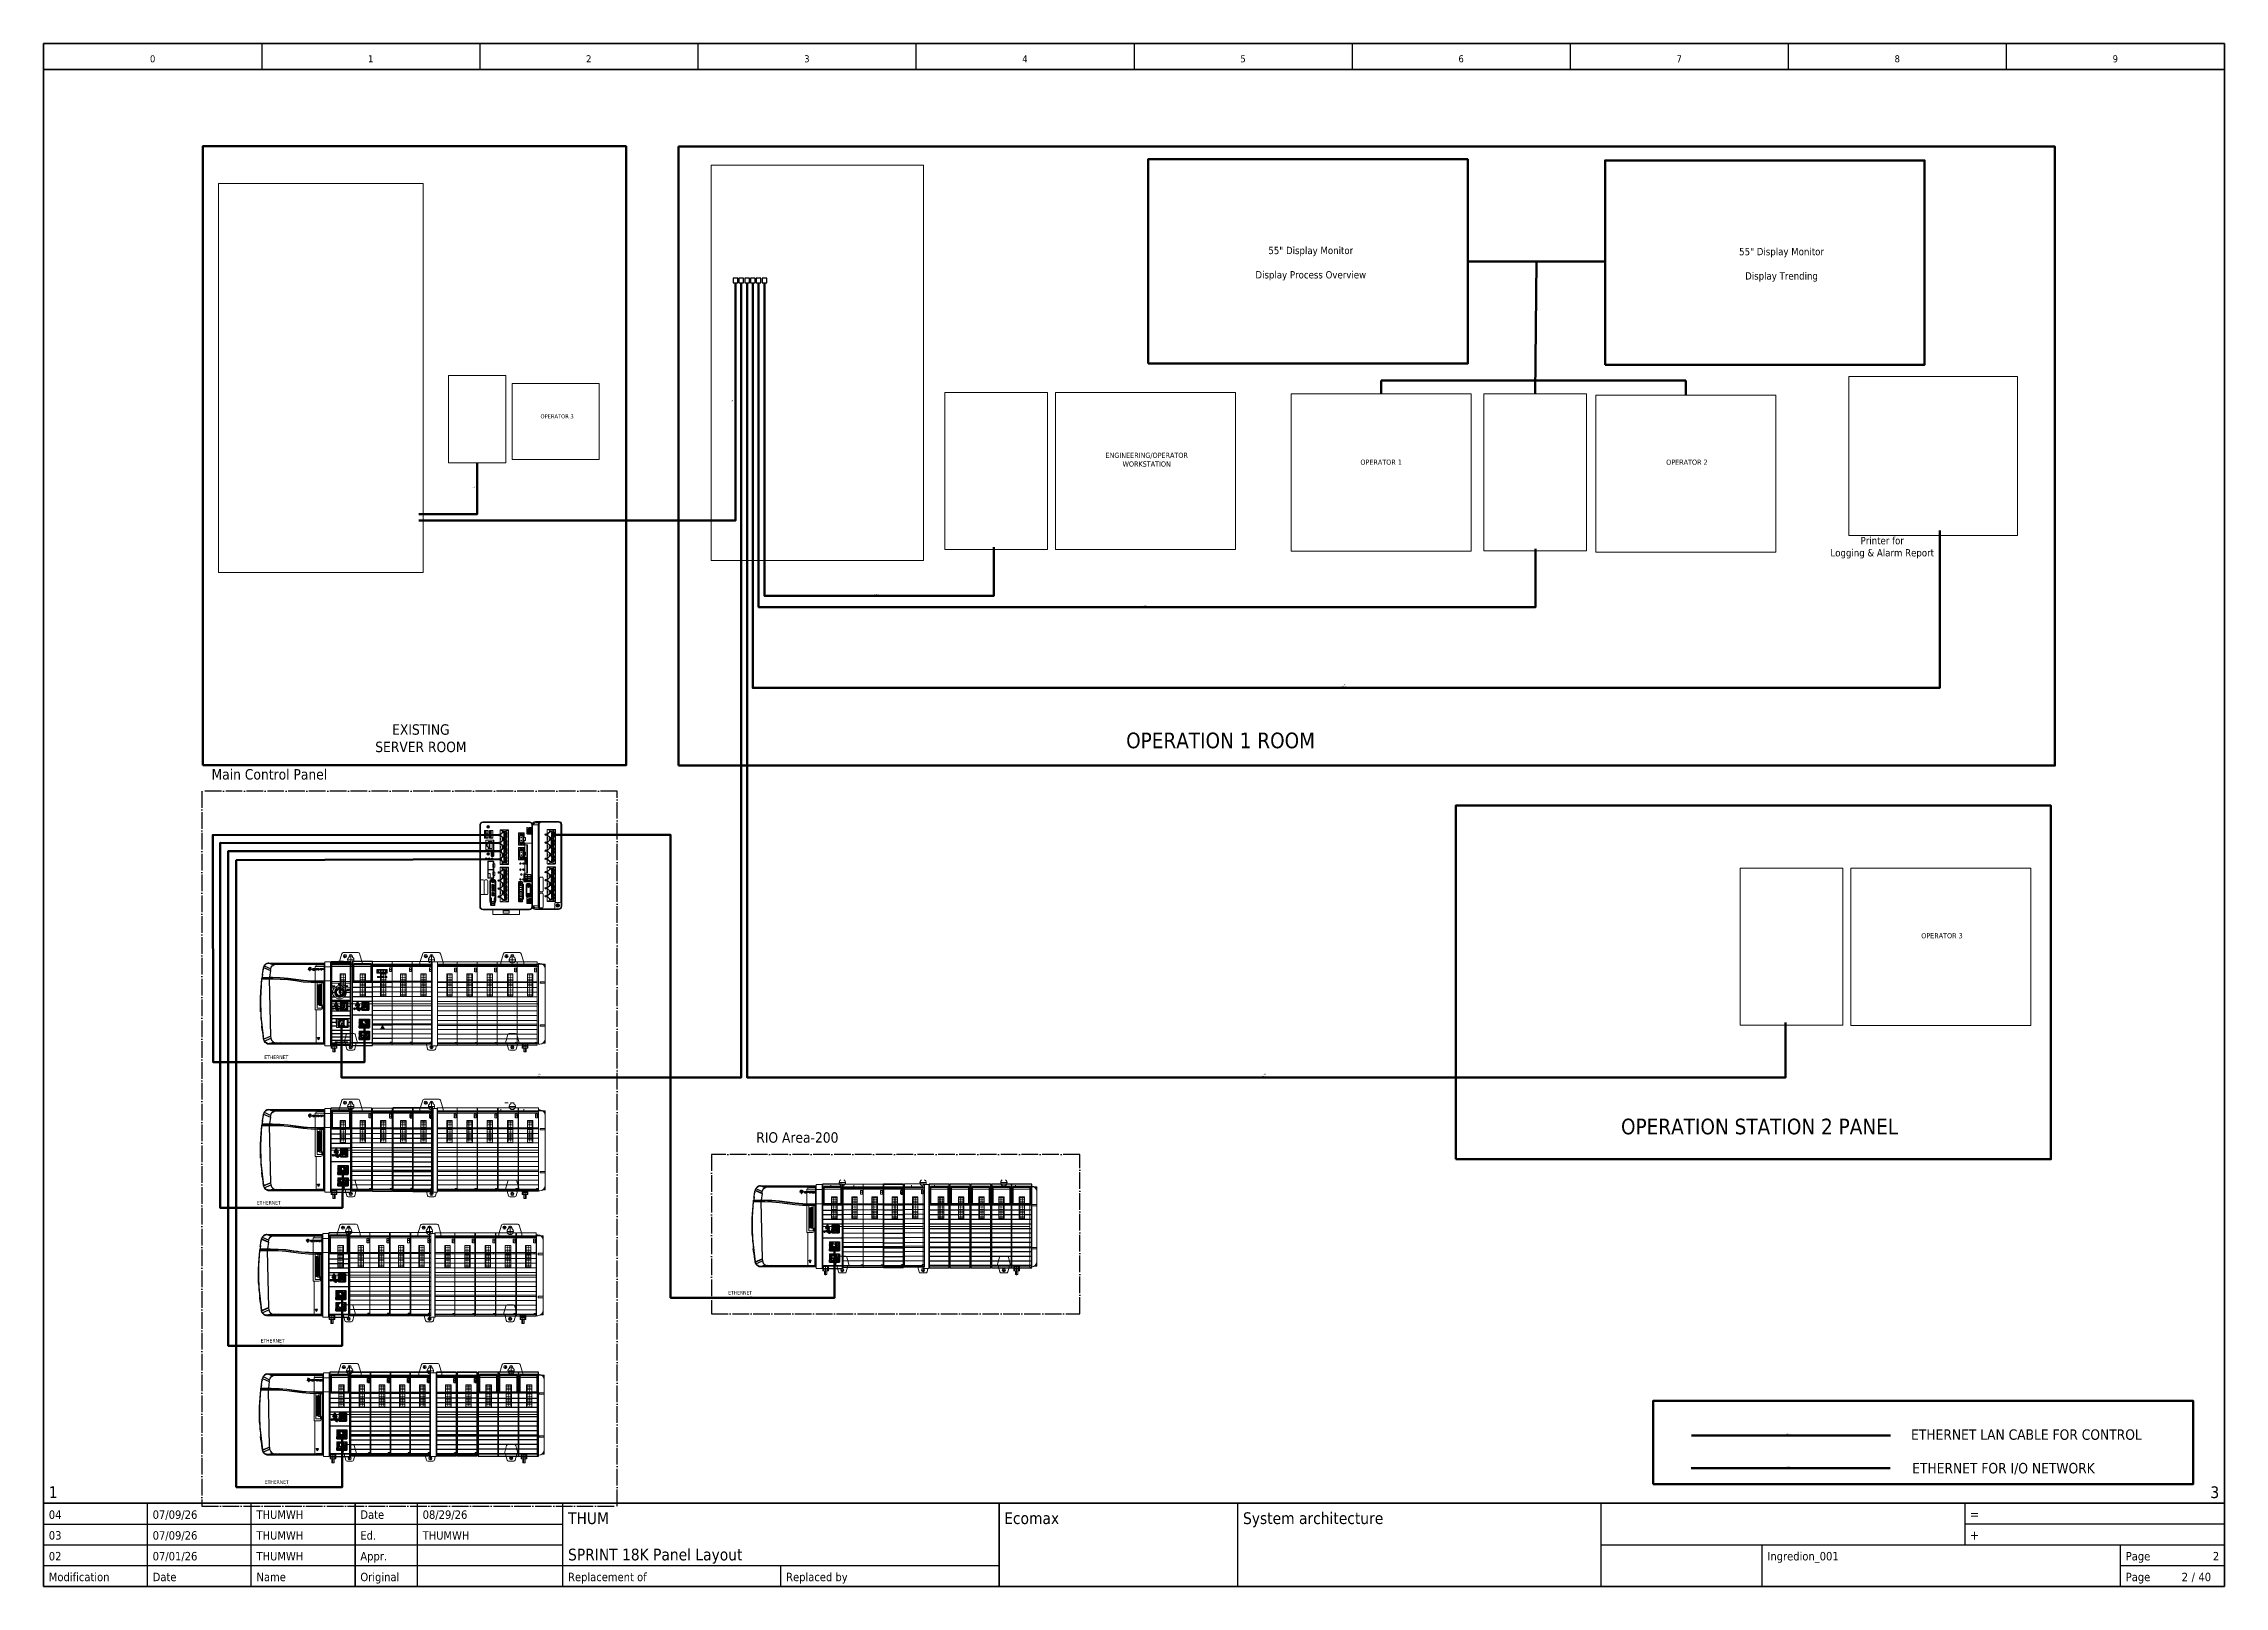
# Model space of a CAD drawing. Header units: millimetres. Extents: x 0 to 3780, y 0 to 2673.
import ezdxf
from ezdxf.enums import TextEntityAlignment as Align

# ---------------------------------------------------------------- set-up
doc = ezdxf.new("R2010")
doc.units = ezdxf.units.MM
doc.linetypes.add('EPL_DASHDOT', pattern=[1, 0.8, -0.1, 0, -0.1])
for name, color, linetype, lineweight in [('0_1', 7, 'Continuous', 5), ('AM_0', 7, 'Continuous', 5), ('AM_4', 3, 'Continuous', 5), ('AM_7', 7, 'Continuous', 5), ('AM_9', 6, 'Continuous', 5), ('EPLAN100', 7, 'Continuous', 5), ('EPLAN102', 7, 'Continuous', 5), ('EPLAN108', 5, 'Continuous', 5), ('EPLAN201', 7, 'Continuous', 5), ('EPLAN205', 7, 'Continuous', 5), ('EPLAN307', 134, 'EPL_DASHDOT', 5), ('EPLAN400', 5, 'Continuous', 5), ('EPLAN440', 73, 'Continuous', 5), ('EPLAN451', 7, 'Continuous', 5), ('EPLAN452', 7, 'Continuous', 5), ('EPLAN453', 7, 'Continuous', 5), ('EPLAN500', 7, 'Continuous', 5), ('EPLAN501', 7, 'Continuous', 5), ('EPLAN502', 7, 'Continuous', 5), ('EPLAN503', 7, 'Continuous', 5), ('EPLAN504', 7, 'Continuous', 5), ('EPLAN578', 7, 'Continuous', 5), ('EPLAN700', 12, 'Continuous', 5), ('EPLAN706', 5, 'Continuous', 5), ('EPLAN710', 5, 'Continuous', 5), ('EPLAN712', 5, 'Continuous', 5), ('EPLAN714', 7, 'Continuous', 5)]:
    doc.layers.add(name, color=color, linetype=linetype, lineweight=lineweight)
doc.styles.add('Tahoma', font='')
doc.styles.get('Tahoma').set_extended_font_data('Tahoma')
picture_1 = doc.add_image_def('image1.jpg', size_in_pixel=(252, 220))
picture_2 = doc.add_image_def('image2.jpg', size_in_pixel=(463, 862))
picture_3 = doc.add_image_def('image3.jpg', size_in_pixel=(165, 252))
picture_4 = doc.add_image_def('image4.jpg', size_in_pixel=(157, 148))
picture_5 = doc.add_image_def('image5.jpg', size_in_pixel=(451, 856))

msp = doc.modelspace()

# ---------------------------------------------------------------- texts
at = {"layer": 'EPLAN108', "color": 5, "style": 'Tahoma'}
for s, height, p in [('OPERATOR 3', 7.22, (890, 2027.3)), ('OPERATOR 1', 9.03, (2318.4, 1947.8)), ('OPERATOR 2', 9.03, (2848.4, 1947.8)), ('OPERATION 1 ROOM', 27.09, (2040.1, 1465.7)), ('OPERATOR 3', 9.03, (3290.5, 1127.3)), ('OPERATION STATION 2 PANEL', 27.09, (2974.3, 796.8))]:
    msp.add_text(s, height=height, dxfattribs=at).set_placement(p, align=Align.MIDDLE_CENTER)
for s, p in [('ETHERNET LAN CABLE FOR CONTROL', (3236.9, 263)), ('ETHERNET FOR I/O NETWORK', (3238.8, 204.8))]:
    msp.add_text(s, height=18.06, dxfattribs=at).set_placement(p, align=Align.MIDDLE_LEFT)
at = {"layer": 'EPLAN108', "color": 5, "attachment_point": 5, "style": 'Tahoma'}
for s, insert, char_height in [('55" Display Monitor\\P\\PDisplay Process Overview', (2196.4, 2291.8), 12.642), ('55" Display Monitor\\P\\PDisplay Trending', (3012.4, 2289.8), 12.642), ('ENGINEERING/OPERATOR\\PWORKSTATION', (1912, 1952.1), 9.03), ('Printer for\\PLogging & Alarm Report', (3186.9, 1799.6), 12.642), ('EXISTING\\PSERVER ROOM', (653.9, 1469.4), 18.06)]:
    msp.add_mtext(s, dxfattribs=dict(at, insert=insert, char_height=char_height))

# ---------------------------------------------------------------- blocks, each defined once
blk = doc.blocks.new('EPLFRAME')
at = {"layer": 'EPLAN201', "linetype": 'Continuous', "lineweight": 25, "ltscale": 4}
for p, q in [((378, 2673), (378, 2628)), ((756, 2673), (756, 2628)), ((1134, 2673), (1134, 2628)), ((1512, 2673), (1512, 2628)), ((1890, 2673), (1890, 2628)), ((2268, 2673), (2268, 2628)), ((2646, 2673), (2646, 2628)), ((3024, 2673), (3024, 2628)), ((3402, 2673), (3402, 2628)), ((180, 0), (180, 144)), ((360, 0), (360, 144)), ((648, 0), (648, 144)), ((900, 0), (900, 144)), ((2070, 0), (2070, 144)), ((2700, 0), (2700, 144)), ((3330, 144), (3330, 72)), ((0, 108), (900, 108)), ((3780, 108), (3330, 108)), ((0, 72), (900, 72)), ((2700, 72), (3780, 72)), ((2979, 0), (2979, 72)), ((3600, 0), (3600, 72)), ((0, 36), (1656, 36)), ((1278, 0), (1278, 36)), ((3600, 36), (3780, 36))]:
    blk.add_line(p, q, dxfattribs=at)
at = {"layer": 'EPLAN201', "linetype": 'Continuous', "lineweight": 35, "ltscale": 4}
for p, q in [((0, 2628), (3780, 2628)), ((0, 144), (3780, 144)), ((540, 0), (540, 144)), ((1656, 0), (1656, 144))]:
    blk.add_line(p, q, dxfattribs=at)
blk.add_lwpolyline([(0, 0), (3780, 0), (3780, 2673), (0, 2673)], close=True, dxfattribs=at)
at = {"layer": 'EPLAN201', "color": 7, "style": 'Tahoma'}
for s, height, p in [('Date', 14.63, (549, 117)), ('=', 16.3, (3339, 117)), ('Ed.', 14.63, (549, 81)), ('+', 16.3, (3339, 81)), ('Appr.', 14.63, (549, 45)), ('Page', 14.63, (3609, 45)), ('Modification', 14.629, (9, 9)), ('Date', 14.63, (189, 9)), ('Name', 14.63, (369, 9)), ('Original', 14.63, (549, 9)), ('Replacement of', 14.629, (909, 9)), ('Replaced by', 14.629, (1287, 9)), ('Page', 14.63, (3609, 9))]:
    blk.add_text(s, height=height, dxfattribs=at).set_placement(p)
blk.add_text('/', height=14.6, dxfattribs=at).set_placement((3726, 9), align=Align.CENTER)
at = {"layer": 'EPLAN451', "color": 7, "style": 'Tahoma'}
for tag, p, height in [('14_10014', (909, 108), 20.3), ('14_10015', (1665, 108), 20.3), ('14_10011', (909, 45), 20.3), ('14_10013', (2988, 45), 14.6), ('14_10151', (657, 9), 14.6), ('14_10300', (3735, 9), 14.6)]:
    blk.add_attdef(tag, p, '', height=height, dxfattribs=at)
blk.add_attdef('4_25020', text='', height=14.6, dxfattribs=at).set_placement((3717, 9), align=Align.RIGHT)
at = {"layer": 'EPLAN452', "color": 7, "style": 'Tahoma'}
for tag, p, height in [('4_11041', (9, 153), 20.3), ('4_11071[1]', (9, 117), 14.6), ('4_11074[1]', (189, 117), 14.6), ('4_11070[1]', (369, 117), 14.6), ('4_11024', (657, 117), 14.6), ('4_11011', (2079, 108), 20.3), ('4_11030', (2709, 108), 20.3), ('4_20132_1001', (3366, 117), 14.6), ('4_11071[2]', (9, 81), 14.6), ('4_11074[2]', (189, 81), 14.6), ('4_11070[2]', (369, 81), 14.6), ('4_11022', (657, 81), 14.6), ('4_20134_1001', (3366, 81), 14.6), ('4_11071[3]', (9, 45), 14.6), ('4_11074[3]', (189, 45), 14.6), ('4_11070[3]', (369, 45), 14.6), ('4_11080', (657, 45), 14.6), ('4_11059', (2709, 45), 14.6)]:
    blk.add_attdef(tag, p, '', height=height, dxfattribs=at)
for tag, height, p in [('4_11040', 20.3, (3771, 153)), ('4_11000', 14.6, (3771, 45)), ('4_11085', 14.6, (1269, 9)), ('4_11086', 14.6, (1647, 9))]:
    blk.add_attdef(tag, text='', height=height, dxfattribs=at).set_placement(p, align=Align.RIGHT)
at = {"layer": 'EPLAN453', "color": 7, "style": 'Tahoma'}
for tag, p in [('53_19005_1', (189, 2637)), ('53_19005', (567, 2637)), ('53_19005_8', (945, 2637)), ('53_19005_6', (1323, 2637)), ('53_19005_7', (1701, 2637)), ('53_19005_9', (2079, 2637)), ('53_19005_3', (2457, 2637)), ('53_19005_2', (2835, 2637)), ('53_19005_4', (3213, 2637)), ('53_19005_5', (3591, 2637))]:
    blk.add_attdef(tag, text='', height=12.2, dxfattribs=at).set_placement(p, align=Align.BOTTOM_CENTER)
blk = doc.blocks.new('5_45185')
at = {"layer": 'EPLAN578', "linetype": 'Continuous', "lineweight": 0, "ltscale": 4}
for p, q in [((0, 143.5), (0.1, 143.5)), ((0, 142.9), (34.6, 142.9)), ((0, 135.9), (0, 135.9)), ((0, 110.9), (0, 135.9)), ((0.1, 143.5), (0.2, 143.6)), ((0.2, 145.5), (0.3, 145.5)), ((0.2, 143.6), (0.3, 143.6)), ((0.3, 145.5), (34.3, 145.5)), ((0.3, 142.9), (0.3, 145.5)), ((0.3, 143.6), (34.3, 143.6)), ((21.7, 145.7), (21.8, 145.6)), ((21.8, 145.5), (21.8, 145.6)), ((33.1, 141.4), (34.6, 142.9)), ((33.1, 110.9), (33.1, 141.4)), ((34.3, 145.5), (34.4, 145.5)), ((34.3, 142.9), (34.3, 145.5)), ((34.3, 143.6), (34.4, 143.6)), ((34.4, 145.5), (34.5, 145.4)), ((34.4, 143.6), (34.5, 143.5)), ((34.5, 145.4), (34.6, 145.3)), ((34.5, 143.5), (34.6, 143.5)), ((34.6, 142.9), (34.6, 145.3)), ((34.6, 110.9), (34.6, 142.9)), ((0, 110.9), (34.6, 110.9)), ((0, 110.9), (0, 110.9)), ((0, 77.9), (0, 110.9)), ((0, 0), (0, 77.9)), ((0, 77.9), (0, 77.7)), ((0.2, 77.7), (0.6, 77.7)), ((0.6, 77.7), (1, 77.7)), ((0.9, 77.9), (1.4, 77.9)), ((0.9, 77.9), (1, 77.8)), ((1, 77.8), (1, 77.7)), ((1.1, 107.5), (1.1, 107.9)), ((1.1, 99.5), (1.1, 99.9)), ((1.1, 91.5), (1.1, 91.9)), ((1.1, 83.5), (1.1, 83.9)), ((1.1, 77.7), (1.5, 77.7)), ((1.1, 75.4), (1.1, 75.8)), ((1.4, 77.9), (2, 77.9)), ((1.5, 107.5), (33.1, 107.5)), ((1.5, 99.5), (5.9, 99.5)), ((1.5, 91.5), (3, 91.5)), ((1.5, 83.5), (6.5, 83.5)), ((1.5, 77.7), (2, 77.7)), ((2.1, 103.3), (2.9, 103.3)), ((2.1, 101.8), (2.1, 103.3)), ((2.4, 103), (2.8, 103)), ((2.4, 102.7), (2.4, 103)), ((2.5, 77.7), (2.9, 77.7)), ((2.6, 77.9), (3.1, 77.9)), ((2.8, 103), (2.9, 103)), ((2.8, 102.7), (2.9, 102.7)), ((2.8, 102.4), (2.9, 102.4)), ((2.9, 103.3), (3, 103.3)), ((2.9, 103), (3, 103)), ((2.9, 103), (3, 103)), ((2.9, 103), (2.9, 103)), ((2.9, 103), (2.9, 103)), ((2.9, 102.7), (3, 102.7)), ((2.9, 102.4), (2.9, 102.3)), ((2.9, 102.3), (3, 102.3)), ((2.9, 102.3), (3, 102.3)), ((2.9, 77.7), (3, 77.7)), ((3, 103.3), (3.1, 103.3)), ((3, 103.3), (3.1, 103.3)), ((3, 103), (3, 102.9)), ((3, 103), (3, 102.9)), ((3, 103), (3, 103)), ((3, 102.9), (3, 102.9)), ((3, 102.8), (3, 102.9)), ((3, 102.8), (3, 102.9)), ((3, 102.7), (3, 102.8)), ((3, 102.7), (3, 102.8)), ((3, 102.3), (3, 102.2)), ((3, 102.3), (3, 102.2)), ((3, 101.8), (3.4, 101.8)), ((3, 77.8), (3.1, 77.9)), ((3, 77.7), (3.4, 77.7)), ((3.1, 103.3), (3.2, 103.2)), ((3.1, 103.3), (3.2, 103.2)), ((3.1, 102.5), (3.1, 102.5)), ((3.1, 77.9), (3.3, 77.9)), ((3.1, 77.9), (3.3, 77.9)), ((3.2, 103.2), (3.3, 103.1)), ((3.2, 102.5), (3.3, 102.4)), ((3.3, 103.1), (3.3, 103)), ((3.3, 103.1), (3.3, 103)), ((3.3, 103), (3.3, 102.9)), ((3.3, 103), (3.3, 102.9)), ((3.3, 102.9), (3.3, 102.9)), ((3.3, 102.7), (3.3, 102.9)), ((3.3, 102.6), (3.3, 102.7)), ((3.3, 102.4), (3.3, 102.1)), ((3.3, 102.1), (3.3, 101.9)), ((3.3, 101.9), (3.4, 101.9)), ((3.3, 101.9), (3.4, 101.9)), ((3.3, 101.9), (3.3, 101.9)), ((3.3, 101.9), (3.3, 101.9)), ((3.3, 101.9), (3.3, 101.9)), ((3.3, 77.9), (34.6, 77.9)), ((3.4, 94.6), (4.3, 97.2)), ((3.4, 88.7), (4.5, 86.2)), ((3.4, 77.7), (3.4, 77.9)), ((3.6, 103.3), (3.9, 103.3)), ((3.6, 102.3), (3.6, 102.3)), ((3.6, 102.1), (3.7, 102)), ((3.6, 102.1), (3.7, 102)), ((3.6, 91.8), (3.6, 91.9)), ((3.6, 91.8), (3.6, 91.8)), ((3.6, 77.7), (3.6, 77.9)), ((3.7, 102), (3.7, 101.9)), ((3.8, 101.9), (3.9, 101.8)), ((3.9, 102.4), (3.9, 103.3)), ((3.9, 102.3), (3.9, 102.2)), ((3.9, 102.3), (3.9, 102.2)), ((3.9, 102.2), (4, 102.1)), ((3.9, 102.2), (4, 102.1)), ((3.9, 101.8), (4.2, 101.8)), ((3.9, 101.8), (4.2, 101.8)), ((4, 102.1), (4.1, 102.1)), ((4.1, 102.1), (4.2, 102.1)), ((4.2, 102.1), (4.3, 102.1)), ((4.2, 101.8), (4.4, 101.8)), ((4.3, 102.1), (4.4, 102.1)), ((4.3, 102.1), (4.4, 102.1)), ((4.3, 97.2), (5.9, 99.5)), ((4.3, 77.7), (4.3, 77.9)), ((4.4, 102.2), (4.5, 102.4)), ((4.4, 102.3), (4.5, 102.4)), ((4.4, 102.2), (4.4, 102.3)), ((4.4, 102.2), (4.4, 102.2)), ((4.4, 102.1), (4.4, 102.2)), ((4.4, 101.8), (4.6, 101.9)), ((4.4, 101.8), (4.6, 101.9)), ((4.5, 102.4), (4.5, 103.3)), ((4.5, 86.2), (6.1, 83.9)), ((4.6, 101.9), (4.7, 102.1)), ((4.7, 102.1), (4.8, 102.2)), ((4.7, 102.1), (4.8, 102.2)), ((4.8, 102.2), (4.8, 102.3)), ((4.8, 102.2), (4.8, 102.3)), ((5, 77.7), (5, 77.9)), ((5.1, 103.3), (5.4, 103.3)), ((5.1, 101.8), (5.1, 103.3)), ((5.4, 103.3), (6, 102.3)), ((5.8, 91.9), (7.6, 91.9)), ((5.8, 91.9), (7, 87.4)), ((5.9, 99.5), (6.6, 99.5)), ((6, 101.8), (6.3, 101.8)), ((6, 91), (6.1, 91)), ((6.1, 83.9), (6.9, 83.9)), ((6.9, 99.8), (7, 99.9)), ((6.9, 83.9), (7, 83.8)), ((7, 96.3), (10.3, 99.6)), ((7, 87.4), (10.3, 84.1)), ((7, 87.3), (10.3, 84)), ((7, 83.8), (7.1, 83.6)), ((7.1, 83.6), (7.3, 83.5)), ((7.3, 96.2), (10.5, 99.4)), ((7.3, 87.6), (10.5, 84.4)), ((8.6, 95.5), (11.2, 98.1)), ((8.6, 88.3), (11.2, 85.7)), ((8.8, 91.9), (9.3, 91.9)), ((9.6, 94.9), (11.8, 97.1)), ((9.6, 88.9), (11.8, 86.7)), ((10, 94.7), (12.1, 96.7)), ((10, 89.2), (12.1, 87.2)), ((10.3, 99.6), (14.8, 100.8)), ((10.3, 84.1), (14.8, 82.9)), ((10.3, 84), (14.8, 82.8)), ((10.5, 99.4), (14.8, 100.5)), ((10.5, 84.4), (14.8, 83.3)), ((11.2, 98.1), (14.8, 99.1)), ((11.2, 85.7), (14.8, 84.7)), ((11.6, 103.1), (17.9, 103.1)), ((11.7, 86.6), (11.8, 86.5)), ((11.8, 97.1), (14.8, 97.9)), ((11.8, 86.7), (14.8, 85.9)), ((11.8, 80.5), (17.8, 80.5)), ((12.1, 96.7), (14.8, 97.4)), ((12.1, 87.2), (14.8, 86.4)), ((12.7, 106.4), (13.4, 106.4)), ((12.7, 104.9), (12.7, 106.4)), ((13, 106.2), (13.4, 106.2)), ((13, 105.8), (13, 106.2)), ((13.3, 105.5), (13.4, 105.5)), ((13.4, 106.4), (13.5, 106.4)), ((13.4, 106.2), (13.5, 106.1)), ((13.4, 106.2), (13.5, 106.2)), ((13.4, 105.8), (13.5, 105.8)), ((13.4, 105.5), (13.5, 105.5)), ((13.5, 106.4), (13.6, 106.4)), ((13.5, 106.4), (13.6, 106.4)), ((13.5, 106.2), (13.5, 106.1)), ((13.5, 106.1), (13.6, 106)), ((13.5, 106.1), (13.6, 106.1)), ((13.5, 106.1), (13.5, 106.1)), ((13.5, 106.1), (13.5, 106.1)), ((13.5, 105.8), (13.6, 105.9)), ((13.5, 105.8), (13.6, 105.9)), ((13.5, 105.8), (13.5, 105.8)), ((13.5, 105.5), (13.5, 105.4)), ((13.5, 105.5), (13.5, 105.4)), ((13.5, 105.4), (13.5, 105.3)), ((13.5, 105.4), (13.5, 105.3)), ((13.6, 106.4), (13.8, 106.3)), ((13.6, 106.4), (13.8, 106.3)), ((13.6, 106.1), (13.6, 106)), ((13.6, 106), (13.6, 106)), ((13.6, 105.9), (13.6, 106)), ((13.6, 105.9), (13.6, 106)), ((13.6, 105.6), (13.7, 105.6)), ((13.6, 104.9), (13.9, 104.9)), ((13.7, 105.6), (13.8, 105.5)), ((13.8, 106.3), (13.9, 106.2)), ((13.8, 106.3), (13.9, 106.2)), ((13.8, 106.3), (13.8, 106.3)), ((13.8, 105.8), (13.9, 106)), ((13.8, 105.8), (13.8, 105.8)), ((13.8, 105.5), (13.8, 105.3)), ((13.8, 105.3), (13.9, 105.1)), ((13.9, 106.2), (13.9, 106)), ((13.9, 106.2), (13.9, 106)), ((13.9, 106), (13.9, 106)), ((13.9, 105.1), (13.9, 105)), ((13.9, 105), (13.9, 105)), ((13.9, 105), (13.9, 105)), ((13.9, 105), (13.9, 105)), ((13.9, 105), (13.9, 105)), ((14.1, 106.4), (15.2, 106.4)), ((14.1, 104.9), (14.1, 106.4)), ((14.1, 95.4), (15.6, 95.4)), ((14.1, 90.4), (14.1, 95.4)), ((14.1, 94.9), (15.6, 94.9)), ((14.1, 94.4), (15.6, 94.4)), ((14.1, 92.9), (15.6, 92.9)), ((14.1, 91.4), (15.6, 91.4)), ((14.1, 90.4), (15.6, 90.4)), ((14.4, 106.2), (15.2, 106.2)), ((14.4, 105.9), (14.4, 106.2)), ((14.4, 105.6), (15.2, 105.6)), ((14.4, 105.2), (14.4, 105.6)), ((14.8, 100.8), (19.3, 99.6)), ((14.8, 100.5), (19.1, 99.4)), ((14.8, 99.1), (18.4, 98.1)), ((14.8, 97.9), (17.8, 97.1)), ((14.8, 97.4), (17.6, 96.7)), ((14.8, 86.4), (17.6, 87.2)), ((14.8, 85.9), (17.8, 86.7)), ((14.8, 84.7), (18.4, 85.7)), ((14.8, 83.3), (19.1, 84.4)), ((14.8, 82.9), (19.3, 84.1)), ((14.8, 82.8), (19.3, 84)), ((15.1, 105.9), (15.2, 105.9)), ((15.2, 105.6), (15.2, 105.9)), ((15.2, 105.2), (15.3, 105.2)), ((15.3, 104.9), (15.3, 105.2)), ((15.5, 106.4), (15.9, 106.4)), ((15.5, 104.9), (15.5, 106.4)), ((15.6, 90.4), (15.6, 95.4)), ((15.6, 90.9), (15.6, 91.4)), ((15.9, 106.4), (16.2, 105.4)), ((16, 104.9), (16.3, 104.9)), ((16.2, 105.4), (16.4, 106.4)), ((16.3, 104.9), (16.6, 106)), ((16.4, 106.4), (16.9, 106.4)), ((16.6, 104.9), (16.6, 106)), ((17.6, 96.7), (19.6, 94.7)), ((17.6, 87.2), (19.6, 89.2)), ((17.8, 97.1), (20, 94.9)), ((17.8, 86.7), (20, 88.9)), ((17.8, 80.5), (23.1, 83.5)), ((17.9, 103.1), (23.3, 99.9)), ((18.4, 98.1), (21, 95.5)), ((18.4, 85.7), (21, 88.3)), ((19.1, 99.4), (22.3, 96.2)), ((19.1, 84.4), (22.3, 87.6)), ((19.3, 99.6), (22.6, 96.3)), ((19.3, 84.1), (22.6, 87.4)), ((19.3, 84), (22.6, 87.3)), ((20.3, 91.9), (20.8, 91.9)), ((22, 91.9), (23.8, 91.9)), ((22.3, 83.5), (22.4, 83.6)), ((22.4, 83.6), (22.6, 83.8)), ((22.5, 99.9), (22.7, 99.8)), ((22.6, 87.4), (23.8, 91.8)), ((22.6, 83.8), (22.7, 83.9)), ((22.7, 99.8), (22.8, 99.6)), ((22.8, 99.6), (22.9, 99.5)), ((23.1, 83.5), (33.1, 83.5)), ((23.3, 103.3), (24, 103.3)), ((23.3, 101.8), (23.3, 103.3)), ((23.3, 99.9), (33.1, 99.9)), ((23.6, 103), (23.9, 103)), ((23.6, 102.6), (23.6, 103)), ((23.8, 91.8), (26, 91.8)), ((23.9, 103), (24, 103)), ((23.9, 102.6), (24, 102.6)), ((23.9, 102.6), (24, 102.6)), ((23.9, 102.6), (23.9, 102.6)), ((23.9, 102.3), (24.1, 102.4)), ((24, 103.3), (24.1, 103.3)), ((24, 103), (24.1, 102.9)), ((24, 103), (24, 103)), ((24, 103), (24, 103)), ((24, 103), (24, 103)), ((24, 102.6), (24, 102.7)), ((24, 102.6), (24, 102.7)), ((24.1, 103.3), (24.2, 103.3)), ((24.1, 103.3), (24.2, 103.3)), ((24.1, 102.9), (24.1, 102.9)), ((24.1, 102.9), (24.1, 102.9)), ((24.1, 102.7), (24.1, 102.8)), ((24.1, 102.7), (24.1, 102.8)), ((24.1, 102.7), (24.1, 102.7)), ((24, 102.7), (24.1, 102.7)), ((24.1, 102.4), (24.2, 102.4)), ((24.1, 102.4), (24.2, 102.4)), ((24.2, 103.3), (24.3, 103.2)), ((24.2, 103.3), (24.3, 103.2)), ((24.2, 102.4), (24.3, 102.5)), ((24.2, 102.4), (24.3, 102.5)), ((24.3, 103.2), (24.4, 103.1)), ((24.3, 102.5), (24.4, 102.6)), ((24.4, 103.1), (24.4, 103)), ((24.4, 103.1), (24.4, 103)), ((24.4, 103), (24.4, 102.8)), ((24.4, 103), (24.4, 102.8)), ((24.4, 102.6), (24.4, 102.7)), ((24.4, 102.6), (24.4, 102.7)), ((24.7, 103.3), (25.4, 103.3)), ((24.7, 101.8), (24.7, 103.3)), ((25, 103), (25.4, 103)), ((25, 102.7), (25, 103)), ((25.1, 86.2), (26.1, 88.7)), ((25.2, 97.2), (26.2, 94.6)), ((25.3, 102.4), (25.4, 102.4)), ((25.4, 103.3), (25.6, 103.3)), ((25.4, 103), (25.5, 103)), ((25.4, 102.7), (25.5, 102.7)), ((25.4, 102.4), (25.5, 102.3)), ((25.5, 103.3), (25.6, 103.3)), ((25.5, 103), (25.6, 102.9)), ((25.5, 103), (25.6, 103)), ((25.5, 103), (25.5, 103)), ((25.5, 103), (25.5, 103)), ((25.5, 103), (25.5, 103)), ((25.5, 103), (25.5, 103)), ((25.5, 102.7), (25.6, 102.8)), ((25.5, 102.7), (25.6, 102.8)), ((25.5, 102.7), (25.5, 102.7)), ((25.5, 102.3), (25.5, 102.2)), ((25.5, 102.3), (25.5, 102.2)), ((25.5, 102.3), (25.5, 102.3)), ((25.5, 102.3), (25.5, 102.3)), ((25.6, 103.3), (25.8, 103.2)), ((25.6, 103.3), (25.8, 103.2)), ((25.6, 103.3), (25.6, 103.3)), ((25.6, 103), (25.6, 102.9)), ((25.6, 102.9), (25.6, 102.9)), ((25.6, 102.8), (25.6, 102.9)), ((25.6, 102.8), (25.6, 102.9)), ((25.6, 101.8), (25.9, 101.8)), ((25.7, 102.5), (25.8, 102.4)), ((25.7, 102.5), (25.7, 102.5)), ((25.8, 103.2), (25.8, 103.1)), ((25.8, 103.1), (25.9, 103)), ((25.8, 103.1), (25.9, 103)), ((25.8, 102.7), (25.9, 102.9)), ((25.8, 102.6), (25.8, 102.7)), ((25.8, 102.4), (25.9, 102.1)), ((25.9, 103), (25.9, 102.9)), ((25.9, 103), (25.9, 102.9)), ((25.9, 102.9), (25.9, 102.9)), ((25.9, 102.1), (25.9, 101.9)), ((25.9, 101.9), (25.9, 101.9)), ((25.9, 101.9), (25.9, 101.9)), ((25.9, 101.9), (25.9, 101.9)), ((25.9, 101.9), (25.9, 101.9)), ((25.9, 101.9), (25.9, 101.9)), ((26, 91.9), (26, 91.8)), ((26, 91.9), (26, 91.9)), ((26, 91.5), (26, 91.6)), ((26.1, 102.9), (26.3, 103.1)), ((26.1, 102.9), (26.3, 103.1)), ((26.1, 102.7), (26.1, 102.9)), ((26.1, 102.7), (26.1, 102.9)), ((26.1, 102.6), (26.1, 102.7)), ((26.1, 102.2), (26.3, 102)), ((26.1, 102.2), (26.3, 102)), ((26.1, 88.7), (26.5, 91.5)), ((26.2, 94.6), (26.5, 91.9)), ((26.3, 103.1), (26.4, 103.2)), ((26.3, 102), (26.5, 101.8)), ((26.4, 103.2), (26.5, 103.3)), ((26.4, 103.2), (26.5, 103.3)), ((26.4, 102.8), (26.5, 102.9)), ((26.4, 102.8), (26.5, 102.9)), ((26.4, 102.6), (26.4, 102.6)), ((26.4, 102.3), (26.5, 102.2)), ((26.4, 102.3), (26.5, 102.2)), ((26.5, 103.3), (26.8, 103.4)), ((26.5, 103.3), (26.8, 103.3)), ((26.5, 102.9), (26.6, 103)), ((26.5, 102.2), (26.6, 102.1)), ((26.5, 101.8), (26.6, 101.8)), ((26.5, 101.8), (26.6, 101.8)), ((26.5, 91.9), (33.1, 91.9)), ((26.5, 91.5), (33.1, 91.5)), ((26.6, 103), (26.7, 103.1)), ((26.6, 103), (26.7, 103.1)), ((26.6, 102.1), (26.8, 102.1)), ((26.6, 102.1), (26.8, 102.1)), ((26.6, 102.1), (26.6, 102.1)), ((26.6, 102.1), (26.6, 102.1)), ((26.6, 101.8), (26.8, 101.8)), ((26.6, 101.8), (26.8, 101.8)), ((26.6, 94.8), (26.7, 94.8)), ((26.7, 103.1), (26.8, 103.1)), ((26.7, 103.1), (26.8, 103.1)), ((26.8, 103.4), (27, 103.3)), ((26.8, 103.1), (26.9, 103.1)), ((26.8, 102.1), (26.9, 102.1)), ((26.8, 101.8), (27.1, 101.8)), ((26.9, 103.1), (27, 103)), ((26.9, 103), (27, 103)), ((26.9, 102.1), (27, 102.1)), ((26.9, 102.1), (27, 102.1)), ((26.9, 95.4), (28.2, 95.4)), ((27, 103.3), (27.1, 103.3)), ((27, 103.3), (27.1, 103.3)), ((27, 103), (27.1, 102.9)), ((27, 103), (27.1, 102.9)), ((27, 102.1), (27.1, 102.2)), ((27, 102.1), (27.1, 102.2)), ((27.1, 103.3), (27.3, 103.1)), ((27.1, 103.3), (27.3, 103.1)), ((27.1, 102.9), (27.2, 102.8)), ((27.1, 102.2), (27.2, 102.4)), ((27.1, 101.8), (27.2, 101.9)), ((27.1, 101.8), (27.2, 101.9)), ((27.2, 102.6), (27.2, 102.6)), ((27.2, 101.9), (27.3, 102)), ((27.2, 101.9), (27.3, 102)), ((27.3, 103.1), (27.4, 103)), ((27.3, 102), (27.5, 102.3)), ((27.4, 103), (27.5, 102.9)), ((27.4, 102.9), (27.5, 102.6)), ((27.4, 102.3), (27.5, 102.6)), ((27.4, 96.5), (27.7, 96.7)), ((27.4, 96.5), (27.4, 96.6)), ((27.4, 96.4), (27.4, 96.5)), ((27.4, 96.3), (27.4, 96.5)), ((27.4, 96.1), (27.6, 95.9)), ((27.4, 96.1), (27.6, 95.9)), ((27.5, 102.3), (27.5, 102.6)), ((27.4, 96.6), (27.7, 96.7)), ((27.6, 95.9), (27.8, 95.8)), ((27.6, 95.9), (27.8, 95.8)), ((27.7, 102.9), (27.9, 103.1)), ((27.7, 102.9), (27.9, 103.1)), ((27.7, 102.7), (27.7, 102.9)), ((27.7, 102.6), (27.7, 102.6)), ((27.7, 102.2), (27.9, 102)), ((27.7, 102.2), (27.9, 102)), ((27.7, 96.7), (28.1, 96.8)), ((27.7, 96.7), (28.1, 96.8)), ((27.8, 95.8), (28.2, 95.6)), ((27.9, 103.1), (28, 103.2)), ((27.9, 102), (28.1, 101.8)), ((28, 103.2), (28.1, 103.3)), ((28, 103.2), (28.1, 103.3)), ((28, 102.8), (28.1, 102.9)), ((28, 102.8), (28.1, 102.9)), ((28, 102.6), (28, 102.6)), ((28, 102.4), (28.1, 102.2)), ((28, 102.4), (28.1, 102.2)), ((28.1, 103.3), (28.4, 103.4)), ((28.1, 103.3), (28.4, 103.3)), ((28.1, 102.9), (28.2, 103)), ((28.1, 102.2), (28.2, 102.1)), ((28.1, 101.8), (28.2, 101.8)), ((28.1, 101.8), (28.2, 101.8)), ((28.1, 96.8), (30.1, 96.8)), ((28.1, 96.4), (28.2, 96.5)), ((28.1, 96.4), (28.2, 96.5)), ((28.1, 96.4), (28.1, 96.4)), ((28.1, 96.4), (28.1, 96.4)), ((28.1, 96.4), (28.1, 96.4)), ((28.1, 96.3), (28.2, 96.2)), ((28.1, 96.3), (28.1, 96.3)), ((28.1, 96.3), (28.1, 96.2)), ((28.1, 96.2), (28.2, 96.2)), ((28.2, 103), (28.3, 103.1)), ((28.2, 103), (28.3, 103.1)), ((28.2, 102.1), (28.3, 102.1)), ((28.2, 102.1), (28.3, 102.1)), ((28.2, 101.8), (28.4, 101.8)), ((28.2, 101.8), (28.4, 101.8)), ((28.2, 96.5), (28.4, 96.5)), ((28.2, 96.5), (28.4, 96.5)), ((28.2, 96.2), (28.3, 96.2)), ((28.2, 96.2), (28.3, 96.2)), ((28.2, 95.4), (28.4, 95.4)), ((28.3, 103.1), (28.4, 103.1)), ((28.3, 103.1), (28.4, 103.1)), ((28.3, 102.1), (28.4, 102.1)), ((28.3, 102.1), (28.4, 102.1)), ((28.3, 96.2), (29.1, 95.9)), ((28.4, 103.4), (28.7, 103.3)), ((28.4, 103.1), (28.6, 103)), ((28.4, 102.6), (29.1, 102.6)), ((28.4, 102.3), (28.4, 102.6)), ((28.4, 102.1), (28.5, 102.1)), ((28.4, 101.8), (28.6, 101.8)), ((28.4, 96.5), (29.9, 96.5)), ((28.4, 95.6), (28.5, 95.5)), ((28.4, 95.4), (28.5, 95.4)), ((28.4, 95.4), (28.5, 95.4)), ((28.4, 95.4), (28.4, 95.4)), ((28.4, 95.4), (28.4, 95.4)), ((28.5, 102.1), (28.6, 102.1)), ((28.5, 102.1), (28.6, 102.1)), ((28.5, 95.5), (28.5, 95.5)), ((28.5, 95.5), (28.5, 95.5)), ((28.5, 95.5), (28.5, 95.5)), ((28.5, 95.4), (28.5, 95.5)), ((28.5, 95.4), (28.5, 95.5)), ((28.5, 95.5), (28.5, 95.5)), ((28.6, 103), (28.7, 103)), ((28.6, 102.1), (28.7, 102.2)), ((28.6, 102.1), (28.6, 102.1)), ((28.6, 102.1), (28.6, 102.1)), ((28.6, 101.8), (28.8, 102)), ((28.7, 103.3), (28.9, 103.2)), ((28.7, 103.3), (28.8, 103.2)), ((28.7, 103), (28.8, 102.8)), ((28.7, 102.9), (28.7, 102.8)), ((28.7, 102.2), (28.8, 102.4)), ((28.7, 102.2), (28.8, 102.3)), ((28.8, 102.8), (29.1, 102.8)), ((28.8, 102.3), (28.8, 102.4)), ((28.8, 102), (28.8, 101.8)), ((28.8, 101.8), (29.1, 101.8)), ((28.8, 94.8), (29.2, 94.9)), ((28.9, 103.2), (28.9, 103.1)), ((28.9, 103.1), (29, 103)), ((28.9, 103.1), (29, 103)), ((29.1, 95.9), (29.3, 95.8)), ((29.2, 94.9), (29.4, 95)), ((29.2, 94.9), (29.2, 94.9)), ((29.3, 95.8), (29.5, 95.6)), ((29.3, 95.8), (29.5, 95.6)), ((29.4, 95), (29.5, 95.2)), ((29.4, 95), (29.5, 95.1)), ((29.5, 95.6), (29.5, 95.3)), ((29.5, 95.6), (29.5, 95.3)), ((29.7, 94.8), (29.7, 94.8)), ((29.9, 96.5), (30.1, 96.8)), ((30, 96.8), (30.1, 96.8)), ((30, 95.6), (31, 95.8)), ((30.3, 96.5), (30.3, 96.5)), ((30.9, 96.4), (31.5, 96.8)), ((31, 95.8), (31.1, 95.9)), ((31.1, 96.3), (31.1, 96.3)), ((31.1, 95.9), (31.3, 96)), ((31.1, 95.9), (31.3, 96)), ((31.2, 96.2), (32.2, 96.6)), ((31.3, 96.2), (32.4, 96.5)), ((31.4, 94.9), (32.6, 95.4)), ((31.5, 96.8), (31.5, 96.8)), ((31.5, 77.7), (31.5, 77.9)), ((31.6, 77.7), (31.6, 77.9)), ((32.4, 96.5), (32.6, 96.4)), ((32.6, 96.5), (32.8, 96.3)), ((32.6, 96.4), (32.8, 96.3)), ((32.6, 95.4), (32.9, 95.6)), ((32.8, 96.3), (32.9, 96.2)), ((32.8, 96.3), (33, 96.2)), ((32.9, 95.7), (33, 95.9)), ((32.9, 95.6), (33, 95.8)), ((33, 95.9), (33, 96)), ((33.1, 107.5), (33.5, 107.5)), ((33.1, 99.5), (33.5, 99.5)), ((33.1, 91.5), (33.5, 91.5)), ((33.1, 83.5), (33.5, 83.5)), ((33.5, 107.5), (33.5, 107.9)), ((33.5, 99.5), (33.5, 99.9)), ((33.5, 91.5), (33.5, 91.9)), ((33.5, 83.5), (33.5, 83.9)), ((33.5, 75.4), (33.5, 75.8)), ((34.6, 77.7), (34.6, 110.9)), ((34.6, 109.6), (34.6, 110.2)), ((34.6, 101.4), (34.6, 109.8)), ((34.6, 109.4), (34.6, 109.6)), ((34.6, 109.3), (34.6, 109.3)), ((34.6, 109.1), (34.6, 109.3)), ((34.6, 109.2), (34.6, 109.2)), ((34.6, 109.1), (34.6, 109.1)), ((34.6, 106.8), (34.6, 108.9)), ((34.6, 107.8), (34.6, 107.9)), ((34.6, 107.4), (34.6, 107.6)), ((34.6, 106.6), (34.6, 106.7)), ((34.6, 106.4), (34.6, 106.5)), ((34.6, 106), (34.6, 106.4)), ((34.6, 106), (34.6, 106)), ((34.6, 105.9), (34.6, 105.9)), ((34.6, 105.8), (34.6, 105.8)), ((34.6, 105.6), (34.6, 105.7)), ((34.6, 105.5), (34.6, 105.5)), ((34.6, 105), (34.6, 105.1)), ((34.6, 104.4), (34.6, 105)), ((34.6, 104.6), (34.6, 104.7)), ((34.6, 104.4), (34.6, 104.5)), ((34.6, 102.3), (34.6, 104.3)), ((34.6, 103.6), (34.6, 103.9)), ((34.6, 102.8), (34.6, 102.8)), ((34.6, 102.5), (34.6, 102.7)), ((34.6, 102.1), (34.6, 102.3)), ((34.6, 101.6), (34.6, 102.1)), ((34.6, 101.8), (34.6, 101.9)), ((34.6, 99.3), (34.6, 101.1)), ((34.6, 99.4), (34.6, 99.8)), ((34.6, 98.2), (34.6, 98.3)), ((34.6, 95.5), (34.6, 98.1)), ((34.6, 97.6), (34.6, 97.7)), ((34.6, 97), (34.6, 97.1)), ((34.6, 97), (34.6, 97)), ((34.6, 96.9), (34.6, 97)), ((34.6, 96.7), (34.6, 96.8)), ((34.6, 96.3), (34.6, 96.5)), ((34.6, 96.4), (34.6, 96.4)), ((34.6, 96.1), (34.6, 96.2)), ((34.6, 96), (34.6, 96.1)), ((34.6, 95.9), (34.6, 95.9)), ((34.6, 89.8), (34.6, 95.7)), ((34.6, 95.2), (34.6, 95.4)), ((34.6, 95.1), (34.6, 95.1)), ((34.6, 95), (34.6, 95.1)), ((34.6, 94.8), (34.6, 95)), ((34.6, 92.3), (34.6, 92.6)), ((34.6, 92.2), (34.6, 92.2)), ((34.6, 91.5), (34.6, 91.6)), ((34.6, 91.4), (34.6, 91.4)), ((34.6, 91.4), (34.6, 91.4)), ((34.6, 91), (34.6, 91.1)), ((34.6, 89), (34.6, 89.1)), ((34.6, 88.8), (34.6, 88.9)), ((34.6, 88.3), (34.6, 88.6)), ((34.6, 87.4), (34.6, 87.5)), ((34.6, 86.5), (34.6, 87.1)), ((34.6, 85.5), (34.6, 86.4)), ((34.6, 85.8), (34.6, 85.8)), ((34.6, 85.4), (34.6, 85.5)), ((34.6, 85.1), (34.6, 85.3)), ((34.6, 84.3), (34.6, 84.8)), ((34.6, 84.3), (34.6, 84.5)), ((34.6, 83.5), (34.6, 84.3)), ((34.6, 82.9), (34.6, 83.1)), ((34.6, 82.5), (34.6, 82.7)), ((34.6, 82.3), (34.6, 82.5)), ((34.6, 82.3), (34.6, 82.3)), ((34.6, 81.7), (34.6, 82.1)), ((34.6, 81.6), (34.6, 81.7)), ((34.6, 80.4), (34.6, 81.1)), ((34.6, 81), (34.6, 81)), ((34.6, 80.6), (34.6, 80.7)), ((34.6, 80.3), (34.6, 80.4)), ((34.6, 79.8), (34.6, 80.1)), ((34.6, 79.6), (34.6, 79.7)), ((34.6, 78.3), (34.6, 78.4)), ((34.6, 78.1), (34.6, 78.2)), ((34.6, 78.1), (34.6, 78.1)), ((34.6, 78), (34.6, 78)), ((34.6, 77.7), (34.6, 77.9)), ((34.6, 77.9), (34.6, 77.9)), ((0, 72.2), (0, 73.7)), ((0, 68.3), (0, 71.5)), ((0, 59.8), (0, 60.6)), ((0, 55.7), (0, 58.9)), ((0, 51.3), (0, 52.8)), ((0, 49.8), (0, 50.6)), ((0, 46.9), (1.1, 46.5)), ((0, 42.2), (0, 45.3)), ((0, 37.9), (0, 41.6)), ((0, 40.2), (0, 40.6)), ((0, 39.4), (0, 40.1)), ((1.1, 67.4), (1.1, 67.8)), ((1.1, 59.4), (1.1, 59.8)), ((1.1, 51.4), (1.1, 51.8)), ((1.1, 39.8), (1.1, 40.2)), ((1.5, 75.4), (33.1, 75.4)), ((1.5, 67.4), (16.5, 67.4)), ((1.5, 59.4), (33.1, 59.4)), ((1.5, 51.4), (33.1, 51.4)), ((1.5, 46.2), (33.1, 46.2)), ((1.5, 39.8), (9.1, 39.8)), ((2.4, 64.3), (2.9, 64.8)), ((2.4, 64.3), (2.9, 64.7)), ((2.4, 63), (2.9, 62.5)), ((2.4, 63), (2.9, 62.5)), ((2.9, 64.7), (3.6, 64.9)), ((2.9, 64.8), (3.6, 64.9)), ((2.9, 62.5), (3.6, 62.4)), ((2.9, 62.5), (3.6, 62.4)), ((3.6, 64.9), (4.2, 64.7)), ((3.6, 64.9), (4.2, 64.7)), ((3.6, 62.4), (4.2, 62.6)), ((3.6, 62.4), (4.2, 62.6)), ((4.2, 64.7), (4.7, 64.2)), ((4.2, 64.7), (4.7, 64.2)), ((4.2, 62.6), (4.7, 63.1)), ((4.2, 62.6), (4.7, 63.1)), ((4.7, 64.2), (4.7, 64.1)), ((4.7, 64.1), (4.8, 64)), ((4.7, 64.1), (4.8, 64)), ((4.7, 63.2), (4.8, 63.3)), ((4.7, 63.2), (4.8, 63.3)), ((4.7, 63.1), (4.7, 63.2)), ((4.8, 64), (4.9, 64)), ((4.8, 64), (4.9, 64)), ((4.8, 63.3), (4.9, 63.3)), ((4.8, 63.3), (4.9, 63.3)), ((4.9, 64), (5.4, 64)), ((4.9, 63.3), (7.1, 63.3)), ((5.4, 68.9), (8.6, 74.7)), ((5.4, 68.6), (5.6, 68.5)), ((5.4, 64), (5.8, 64.1)), ((5.5, 68.6), (5.6, 68.5)), ((5.6, 68.5), (5.7, 68.5)), ((5.7, 68.5), (12.1, 68.5)), ((5.8, 64.1), (6.1, 64.2)), ((5.8, 64.1), (6.1, 64.2)), ((5.9, 68.9), (5.9, 68.9)), ((6.1, 64.2), (6.3, 64.4)), ((6.1, 64.2), (6.3, 64.4)), ((6.3, 64.4), (7.7, 65.8)), ((7.1, 63.3), (7.4, 63.2)), ((7.4, 64.4), (7.5, 64.5)), ((7.4, 64.4), (7.4, 64.5)), ((7.4, 64.1), (7.5, 64.1)), ((7.4, 64.1), (7.5, 64.1)), ((7.4, 63.2), (7.7, 63.1)), ((7.4, 63.2), (7.7, 63.1)), ((7.5, 64.5), (8.2, 65.2)), ((7.5, 64.1), (7.6, 64)), ((7.5, 64.1), (7.6, 64)), ((7.6, 64), (14.1, 64)), ((7.7, 65.8), (8.1, 66.1)), ((7.7, 63.1), (8, 62.9)), ((7.7, 63.1), (7.9, 62.9)), ((8, 62.9), (9.3, 61.6)), ((8.1, 66.1), (8.6, 66.3)), ((8.1, 66.1), (8.6, 66.3)), ((8.2, 65.2), (8.5, 65.4)), ((8.3, 72.1), (8.5, 72.4)), ((8.3, 72.1), (8.5, 72.4)), ((8.3, 71.8), (8.3, 71.8)), ((8.5, 72.4), (8.8, 72.5)), ((8.5, 72.4), (8.8, 72.5)), ((8.5, 65.4), (8.8, 65.6)), ((8.5, 65.4), (8.8, 65.6)), ((8.6, 74.7), (8.8, 74.8)), ((8.6, 66.3), (9.1, 66.4)), ((8.6, 66.3), (9.1, 66.4)), ((8.7, 70.1), (9.2, 70.1)), ((8.7, 69.6), (8.8, 69.7)), ((8.7, 69.6), (8.8, 69.7)), ((8.7, 69.5), (8.7, 69.5)), ((8.7, 69.4), (8.8, 69.3)), ((8.7, 69.4), (8.8, 69.3)), ((8.8, 74.8), (8.9, 74.8)), ((8.8, 74.8), (8.9, 74.8)), ((8.8, 72.5), (9.1, 72.5)), ((8.8, 72.5), (9.1, 72.5)), ((8.8, 69.7), (8.9, 69.7)), ((8.8, 69.7), (8.9, 69.7)), ((8.8, 69.3), (8.9, 69.2)), ((8.8, 69.3), (8.9, 69.2)), ((8.8, 65.6), (9.1, 65.6)), ((8.8, 65.6), (9.1, 65.6)), ((8.9, 74.8), (9.1, 74.8)), ((8.9, 74.8), (9.1, 74.8)), ((8.9, 74.3), (11.9, 68.9)), ((8.9, 69.7), (9, 69.7)), ((8.9, 69.7), (9, 69.7)), ((8.9, 69.2), (9, 69.3)), ((8.9, 69.2), (9, 69.3)), ((9, 69.7), (9.1, 69.6)), ((9, 69.7), (9.1, 69.6)), ((9, 69.3), (9.1, 69.4)), ((9, 69.3), (9.1, 69.4)), ((9, 63.2), (9.1, 63.3)), ((9, 63), (9.1, 62.9)), ((9, 63), (9.1, 62.9)), ((9, 46.2), (9.1, 40.2)), ((9.1, 74.8), (9.2, 74.7)), ((9.1, 74.8), (9.2, 74.7)), ((9.1, 72.5), (9.3, 72.4)), ((9.1, 72.5), (9.3, 72.4)), ((9.1, 66.4), (10.1, 66.4)), ((9.1, 65.6), (10.1, 65.6)), ((9.1, 63.2), (9.2, 63.3)), ((9.1, 63.3), (9.2, 63.3)), ((9.1, 63.2), (9.1, 63.2)), ((9.1, 62.9), (9.8, 62.1)), ((9.1, 40.2), (9.5, 40.2)), ((9.2, 74.7), (12.4, 68.9)), ((9.2, 70.1), (9.5, 71.8)), ((9.2, 69.5), (9.2, 69.5)), ((9.2, 63.3), (14.1, 63.3)), ((9.3, 72.4), (9.5, 72.1)), ((9.3, 72.4), (9.5, 72.1)), ((9.3, 61.6), (9.7, 61.2)), ((9.5, 45.8), (9.5, 45.7)), ((9.7, 61.2), (10.2, 61)), ((9.7, 61.2), (10.2, 61)), ((9.8, 62.1), (10.1, 61.9)), ((10.1, 66.4), (10.2, 66.4)), ((10.1, 65.6), (10.2, 65.6)), ((10.1, 61.9), (10.4, 61.8)), ((10.1, 61.9), (10.4, 61.7)), ((10.2, 66.4), (10.3, 66.4)), ((10.2, 66.4), (10.3, 66.4)), ((10.2, 65.6), (10.3, 65.6)), ((10.2, 65.6), (10.3, 65.6)), ((10.2, 61), (10.8, 61)), ((10.2, 61), (10.8, 60.9)), ((10.3, 66.5), (10.7, 66.8)), ((10.3, 66.4), (10.3, 66.5)), ((10.3, 66.4), (10.3, 66.5)), ((10.3, 65.6), (10.3, 65.5)), ((10.3, 65.6), (10.3, 65.5)), ((10.3, 65.5), (10.7, 65.2)), ((10.4, 61.8), (10.8, 61.7)), ((10.4, 61.7), (10.8, 61.7)), ((10.7, 66.8), (11.1, 66.9)), ((10.7, 66.8), (11.1, 66.9)), ((10.7, 65.2), (11.1, 65.1)), ((10.7, 65.2), (11.1, 65)), ((10.8, 61.7), (11.3, 61.7)), ((10.8, 61), (11.3, 61)), ((11.1, 66.9), (11.6, 66.8)), ((11.1, 66.9), (11.6, 66.8)), ((11.1, 65), (11.6, 65.2)), ((11.1, 65.1), (11.6, 65.2)), ((11.3, 61.7), (11.4, 61.7)), ((11.3, 61), (11.4, 60.9)), ((11.4, 61.8), (11.4, 61.9)), ((11.4, 61.8), (11.4, 61.9)), ((11.4, 61.7), (11.4, 61.8)), ((11.4, 61.7), (11.4, 61.8)), ((11.4, 60.9), (11.4, 60.8)), ((11.4, 60.9), (11.4, 60.8)), ((11.4, 60.9), (11.4, 60.9)), ((11.4, 60.9), (11.4, 60.9)), ((11.4, 60.8), (11.4, 60.8)), ((11.4, 60.5), (11.4, 60.5)), ((11.5, 62.2), (11.6, 62.2)), ((11.5, 62.2), (11.6, 62.2)), ((11.5, 62.2), (11.5, 62.2)), ((11.5, 62.2), (11.5, 62.2)), ((11.5, 60.4), (11.6, 60.4)), ((11.5, 60.4), (11.6, 60.4)), ((11.5, 60.4), (11.5, 60.4)), ((11.5, 60.4), (11.5, 60.4)), ((11.6, 66.8), (11.9, 66.5)), ((11.6, 66.8), (11.9, 66.5)), ((11.6, 65.2), (11.9, 65.5)), ((11.6, 65.2), (11.9, 65.5)), ((11.6, 62.2), (13.2, 62.2)), ((11.6, 60.4), (13.2, 60.4)), ((11.9, 68.9), (11.9, 68.9)), ((12, 33.9), (12, 45.7)), ((12, 44.6), (12, 44.5)), ((12, 44.5), (12.2, 44.4)), ((12, 43), (12, 43.1)), ((12, 41), (12, 40.9)), ((12, 40.9), (12.2, 40.8)), ((12, 39.9), (12.3, 39.9)), ((12, 39.6), (12.3, 39.6)), ((12.1, 68.5), (12.3, 68.5)), ((12.2, 44.4), (12.4, 44.4)), ((12.2, 40.8), (12.4, 40.7)), ((12.3, 68.5), (12.4, 68.6)), ((12.3, 68.5), (12.4, 68.6)), ((12.3, 45), (12.4, 45.1)), ((12.3, 44.8), (12.4, 44.7)), ((12.3, 44.6), (12.4, 44.5)), ((12.3, 44.6), (12.3, 44.6)), ((12.3, 37.5), (12.3, 40.8)), ((12.3, 39.4), (13.8, 39.4)), ((12.3, 37.8), (12.3, 37.7)), ((12.4, 45.1), (12.5, 45.1)), ((12.4, 44.7), (12.5, 44.7)), ((12.4, 44.6), (12.5, 44.6)), ((12.4, 44.5), (12.4, 44.6)), ((12.4, 44.4), (12.5, 44.4)), ((12.4, 44.4), (12.4, 44.4)), ((12.4, 40.7), (12.6, 40.7)), ((12.4, 40.7), (12.4, 40.7)), ((12.5, 44.5), (12.5, 45.7)), ((12.5, 45.2), (27.7, 45.2)), ((12.5, 44.7), (27.7, 44.7)), ((12.5, 44.6), (12.5, 44.7)), ((12.5, 44.4), (12.5, 44.5)), ((12.8, 39.4), (12.8, 40.7)), ((12.9, 40.7), (13, 40.8)), ((13, 40.8), (13.1, 40.9)), ((13, 40.8), (13, 40.8)), ((13.1, 41.5), (13.2, 41.6)), ((13.2, 62.2), (13.3, 62.2)), ((13.2, 62.2), (13.3, 62.2)), ((13.2, 62.2), (13.2, 62.2)), ((13.2, 60.4), (13.3, 60.4)), ((13.2, 60.4), (13.3, 60.4)), ((13.2, 60.4), (13.2, 60.4)), ((13.2, 41.6), (13.3, 41.6)), ((13.3, 62.2), (13.3, 62.1)), ((13.3, 62.2), (13.3, 62.1)), ((13.3, 60.4), (13.3, 60.5)), ((13.3, 60.4), (13.3, 60.5)), ((13.3, 41.6), (14.1, 41.6)), ((13.8, 40.7), (13.8, 41.6)), ((13.8, 36.6), (13.8, 39.4)), ((14.1, 64), (14.2, 64.1)), ((14.1, 63.3), (14.2, 63.3)), ((14.1, 41.6), (14.2, 41.6)), ((14.2, 64.1), (14.3, 64.2)), ((14.2, 64.1), (14.3, 64.2)), ((14.2, 64), (14.2, 64.1)), ((14.2, 64.1), (14.2, 64.1)), ((14.2, 63.3), (14.2, 63.2)), ((14.2, 63.3), (14.2, 63.2)), ((14.2, 63.2), (14.3, 63.1)), ((14.2, 63.2), (14.3, 63.1)), ((14.2, 41.7), (14.3, 41.8)), ((14.2, 41.6), (14.2, 41.7)), ((14.3, 64.9), (14.4, 64.9)), ((14.3, 64.9), (14.4, 64.9)), ((14.3, 64.8), (14.3, 64.9)), ((14.3, 64.8), (14.3, 64.9)), ((14.3, 63.1), (14.3, 63.1)), ((14.3, 62.6), (14.3, 62.6)), ((14.3, 62.5), (14.3, 62.4)), ((14.3, 62.5), (14.3, 62.4)), ((14.3, 62.4), (14.4, 62.4)), ((14.3, 62.4), (14.4, 62.4)), ((14.3, 42.2), (14.6, 42.4)), ((14.4, 64.9), (14.5, 64.9)), ((14.4, 64.9), (14.5, 64.9)), ((14.4, 62.4), (14.5, 62.4)), ((14.4, 62.4), (14.5, 62.4)), ((14.5, 64.9), (14.6, 64.9)), ((14.5, 64.9), (14.6, 64.9)), ((14.5, 62.4), (14.6, 62.4)), ((14.5, 62.4), (14.6, 62.4)), ((14.6, 64.9), (16.1, 63.7)), ((14.6, 62.4), (16.1, 63.6)), ((14.6, 42.4), (14.9, 42.5)), ((14.9, 42.5), (15.1, 42.5)), ((15.1, 42.5), (15.2, 42.5)), ((15.2, 42.5), (15.3, 42.6)), ((15.2, 42.5), (15.2, 42.5)), ((15.3, 43.7), (15.4, 43.7)), ((15.3, 42.8), (15.4, 42.7)), ((15.3, 42.8), (15.3, 42.8)), ((15.3, 42.7), (15.4, 42.7)), ((15.4, 43.7), (15.5, 43.8)), ((15.4, 42.7), (15.5, 42.8)), ((15.5, 42.8), (15.5, 43.8)), ((15.5, 43.8), (17.8, 43.8)), ((15.5, 42.8), (15.5, 42.8)), ((15.5, 41.8), (16.7, 41.8)), ((15.5, 40.7), (16.7, 40.7)), ((16.1, 63.6), (16.1, 63.7)), ((16.1, 63.6), (16.1, 63.7)), ((16.1, 63.7), (16.1, 63.7)), ((16.1, 63.6), (16.1, 63.6)), ((16.5, 67.4), (16.9, 67.4)), ((16.5, 60.9), (16.5, 67.4)), ((16.7, 40.7), (16.7, 43.8)), ((16.7, 42.9), (17.9, 42.9)), ((16.9, 73.3), (17.4, 73.3)), ((16.9, 71.8), (17.4, 71.8)), ((16.9, 67.4), (16.9, 67.8)), ((16.9, 61.3), (28.8, 61.3)), ((17.4, 73.6), (17.5, 73.8)), ((17.4, 73.6), (26.7, 73.6)), ((17.4, 62.6), (26.7, 62.6)), ((17.5, 73.8), (17.6, 73.9)), ((17.5, 62.4), (17.6, 62.2)), ((17.6, 73.9), (17.8, 74)), ((17.6, 62.2), (17.8, 62.2)), ((17.8, 74), (27, 74)), ((17.8, 62.2), (17.8, 74)), ((17.8, 62.2), (27, 62.2)), ((17.8, 43.8), (17.9, 43.8)), ((17.9, 44.3), (18, 44.3)), ((17.9, 44.2), (17.9, 44.3)), ((17.9, 43.8), (17.9, 44.2)), ((17.9, 44), (18.2, 44)), ((17.9, 43.9), (18.2, 43.9)), ((17.9, 43.8), (18.8, 43.7)), ((17.9, 42.7), (17.9, 43.8)), ((17.9, 43.8), (17.9, 43.8)), ((17.9, 43.8), (17.9, 43.8)), ((17.9, 43.2), (18.8, 43.2)), ((17.9, 42.7), (19.4, 42.7)), ((18, 44.3), (18.3, 44.3)), ((18, 44.3), (18, 44.3)), ((18.2, 43.9), (18.2, 44.3)), ((18.2, 44), (18.4, 44)), ((18.2, 39.1), (20.9, 39.1)), ((18.2, 33.9), (18.2, 39.1)), ((18.2, 38.6), (18.4, 38.6)), ((18.3, 44.3), (18.4, 44.3)), ((18.4, 44.3), (18.4, 44.2)), ((18.4, 44.3), (18.4, 44.3)), ((18.4, 43.9), (18.4, 44.2)), ((18.4, 44.1), (20.4, 44.1)), ((18.4, 38.9), (18.5, 38.9)), ((18.4, 38.8), (18.4, 38.9)), ((18.4, 33.8), (18.4, 38.8)), ((18.5, 38.9), (18.7, 38.9)), ((18.6, 70.4), (19.9, 72)), ((18.6, 65.7), (18.6, 70.4)), ((18.6, 65.7), (19.9, 64.1)), ((18.6, 65.7), (18.7, 65.6)), ((18.7, 70.6), (19.9, 72)), ((18.7, 70.6), (19.8, 71.9)), ((18.7, 65.6), (18.7, 70.6)), ((18.7, 65.6), (19.9, 64.1)), ((18.7, 65.5), (19.8, 64.3)), ((18.7, 38.9), (20.1, 38.9)), ((18.8, 43.7), (19.3, 43.7)), ((18.8, 43.2), (18.8, 43.5)), ((18.8, 43.2), (19, 43.2)), ((18.9, 43.7), (22.3, 39.9)), ((19.1, 43.9), (22.3, 40.5)), ((19.3, 43.7), (22.3, 40.4)), ((19.4, 43.9), (22.3, 40.8)), ((19.7, 43.2), (19.8, 43.2)), ((19.8, 64.3), (20.4, 64.3)), ((19.8, 43.9), (22.3, 41.1)), ((19.9, 72), (20.6, 72)), ((19.9, 64.1), (20.6, 64.1)), ((20.1, 43.9), (22.3, 41.5)), ((20.1, 42.7), (20.2, 42.7)), ((20.2, 74), (20.7, 74)), ((20.2, 62.2), (20.7, 62.2)), ((20.4, 69.7), (21.2, 69.7)), ((20.4, 69.6), (21.2, 69.6)), ((20.4, 69), (21.2, 69)), ((20.4, 67.4), (21.2, 67.4)), ((20.4, 67.1), (21.2, 67.1)), ((20.4, 66.5), (21.2, 66.5)), ((20.4, 44.3), (20.5, 44.3)), ((20.4, 44), (22.3, 41.9)), ((20.4, 38.9), (20.4, 38.8)), ((20.4, 33.8), (20.4, 38.8)), ((20.4, 38.6), (20.9, 38.6)), ((20.5, 44.3), (20.8, 44.3)), ((20.5, 44.3), (20.5, 44.3)), ((20.5, 44.3), (22.3, 42.3)), ((20.6, 72), (20.9, 72.1)), ((20.6, 64.1), (20.9, 64)), ((20.7, 69.6), (20.7, 69.7)), ((20.7, 68.7), (20.7, 69)), ((20.7, 67.1), (20.7, 67.4)), ((20.7, 66.4), (20.7, 66.5)), ((20.8, 44.3), (20.9, 44.3)), ((20.8, 44.3), (20.9, 44.3)), ((20.9, 72.1), (21.4, 72.1)), ((20.9, 64), (21.4, 64)), ((20.9, 44.3), (20.9, 44.2)), ((20.9, 44.3), (20.9, 44.3)), ((20.9, 44.2), (20.9, 43.8)), ((20.9, 44), (20.9, 44)), ((20.9, 43.8), (21, 43.8)), ((20.9, 33.9), (20.9, 39.1)), ((21, 43.8), (23, 43.8)), ((21, 43.8), (21, 43.8)), ((21.2, 66.2), (21.4, 66.4)), ((21.3, 43.8), (22.3, 42.7)), ((21.4, 69.7), (22.9, 69.7)), ((21.6, 43.8), (22.3, 43.1)), ((21.8, 70.3), (23.6, 70.3)), ((21.8, 65.8), (23.6, 65.8)), ((22, 43.8), (22.3, 43.4)), ((22, 42.2), (22.3, 41.9)), ((22.2, 74), (22.9, 74)), ((22.2, 62.2), (22.9, 62.2)), ((22.2, 42), (22.2, 42)), ((22.3, 41.2), (22.3, 43.8)), ((22.3, 43.7), (22.5, 43.6)), ((22.3, 43.6), (22.5, 43.4)), ((22.3, 43.2), (22.5, 43.1)), ((22.3, 42.8), (22.5, 42.7)), ((22.3, 42.4), (22.5, 42.3)), ((22.3, 42), (22.5, 41.9)), ((22.3, 41.6), (22.5, 41.5)), ((22.3, 41.2), (22.5, 41.1)), ((22.3, 39.7), (22.3, 41.2)), ((22.3, 40.8), (22.5, 40.7)), ((22.3, 40.5), (22.5, 40.3)), ((22.3, 40.1), (22.5, 39.9)), ((22.3, 39.7), (22.5, 39.5)), ((22.3, 35.7), (22.3, 39.7)), ((22.3, 39.3), (22.5, 39.2)), ((22.3, 38.9), (22.5, 38.8)), ((22.3, 38.5), (22.5, 38.4)), ((22.3, 38), (22.5, 37.9)), ((22.5, 43.5), (22.5, 43.4)), ((22.5, 43.4), (22.7, 43.3)), ((22.7, 43.5), (22.8, 43.4)), ((22.7, 43.3), (22.9, 43.2)), ((22.8, 43.4), (22.8, 43.8)), ((22.8, 43.4), (22.9, 43.4)), ((22.9, 69.7), (23.2, 70)), ((22.9, 43.4), (23, 43.4)), ((22.9, 43.2), (23, 43.2)), ((23, 43.8), (23.1, 43.7)), ((23, 43.8), (23, 43.8)), ((23, 43.4), (23.1, 43.5)), ((23, 43.4), (23, 43.4)), ((23, 43.2), (23.1, 43.3)), ((23.1, 43.3), (23.1, 43.7)), ((23.1, 43.7), (23.1, 43.7)), ((23.1, 43.5), (23.1, 43.5)), ((23.1, 43.3), (23.1, 43.3)), ((23.2, 66.2), (23.2, 70)), ((23.2, 69.7), (24, 69.7)), ((23.2, 69.6), (24, 69.6)), ((23.2, 69), (24, 69)), ((23.2, 68.7), (24, 68.7)), ((23.2, 67.4), (24, 67.4)), ((23.2, 67.1), (24, 67.1)), ((23.2, 66.5), (24, 66.5)), ((23.2, 66.4), (24, 66.4)), ((23.6, 70.3), (24, 71.6)), ((23.6, 65.8), (24, 64.5)), ((23.6, 61.3), (23.6, 62.2)), ((23.7, 69.6), (23.7, 69.7)), ((23.7, 68.7), (23.7, 69)), ((23.7, 67.1), (23.7, 67.4)), ((23.7, 66.4), (23.7, 66.5)), ((24, 72.3), (26.1, 72.3)), ((24, 71.6), (24, 72.3)), ((24, 72.1), (26, 72.1)), ((24, 68.7), (24, 69.7)), ((24, 66.4), (24, 67.4)), ((24, 64), (26, 64)), ((24, 61.3), (24, 62.2)), ((24, 62), (26, 62)), ((26, 74), (26, 74.3)), ((26, 72.1), (26.1, 72.3)), ((26, 61.3), (26, 62.2)), ((26.1, 63.9), (26.1, 72.3)), ((26.7, 73.6), (26.8, 73.7)), ((26.8, 73.7), (26.9, 73.9)), ((26.8, 62.4), (26.9, 62.3)), ((26.9, 73.9), (27, 73.9)), ((26.9, 62.3), (27, 62.2)), ((27, 62.2), (27, 74)), ((27, 73.9), (27, 74)), ((27, 73.8), (27.4, 73.8)), ((27, 62.4), (27.4, 62.4)), ((27, 62.2), (27, 62.2)), ((27.7, 33.2), (27.7, 45.7)), ((27.7, 45.5), (28, 45.5)), ((27.7, 44.6), (28, 44.6)), ((27.7, 44.4), (28, 44.4)), ((27.7, 43.9), (28, 43.9)), ((27.7, 43.5), (28, 43.5)), ((27.7, 43.1), (28, 43.1)), ((27.7, 42.7), (28, 42.7)), ((27.7, 42.3), (28, 42.3)), ((27.7, 41.9), (28, 41.9)), ((27.7, 41.5), (28, 41.5)), ((27.7, 41.1), (28, 41.1)), ((27.7, 40.7), (28, 40.7)), ((27.7, 40.4), (28, 40.4)), ((27.7, 40), (28, 40)), ((27.7, 39.6), (28, 39.6)), ((27.7, 39.2), (28, 39.2)), ((27.7, 38.8), (28, 38.8)), ((27.7, 38.4), (28, 38.4)), ((27.7, 38), (28, 38)), ((27.8, 74), (28.4, 74.1)), ((27.8, 73.9), (28.4, 74)), ((27.8, 62.2), (27.8, 74)), ((27.8, 72.2), (28, 72.2)), ((27.8, 71.2), (28, 71.2)), ((27.8, 69.6), (28, 69.6)), ((27.8, 68.9), (28, 68.9)), ((27.8, 67.3), (28, 67.3)), ((27.8, 67.1), (28, 67.1)), ((27.8, 65), (28, 65)), ((27.8, 64), (28, 64)), ((27.8, 62.2), (28.4, 62.1)), ((27.8, 62.2), (28.4, 62)), ((28, 71.2), (28, 72.2)), ((28, 69.6), (28.8, 69.6)), ((28, 69), (28, 69.6)), ((28, 69), (28.8, 69)), ((28, 67.3), (28, 68.9)), ((28, 67.1), (28.8, 67.1)), ((28, 66.5), (28, 67.1)), ((28, 66.5), (28.8, 66.5)), ((28, 64), (28, 65)), ((28, 45.1), (29.1, 45.1)), ((28, 44.4), (29.1, 44.4)), ((28, 44.2), (29.1, 44.2)), ((28, 38.2), (29, 38.2)), ((28.4, 74.1), (28.8, 74.1)), ((28.4, 74), (28.8, 74)), ((28.4, 62.1), (28.8, 62.1)), ((28.4, 62), (28.8, 62)), ((28.8, 74.3), (29.2, 74.7)), ((28.8, 67.8), (33.5, 67.8)), ((28.8, 67.4), (29.2, 67.4)), ((29.1, 40.2), (29.2, 45.8)), ((29.1, 39.8), (29.1, 40.2)), ((29.5, 39.8), (33.1, 39.8)), ((33.1, 75.4), (33.5, 75.4)), ((33.1, 67.4), (33.5, 67.4)), ((33.1, 59.4), (33.5, 59.4)), ((33.1, 51.4), (33.5, 51.4)), ((33.1, 46.2), (33.4, 46.4)), ((33.1, 39.8), (33.5, 39.8)), ((33.4, 46.4), (33.5, 46.5)), ((33.5, 67.4), (33.5, 67.8)), ((33.5, 59.4), (33.5, 59.8)), ((33.5, 51.4), (33.5, 51.8)), ((33.5, 39.8), (33.5, 40.2)), ((0, 34.3), (0, 37.6)), ((0, 34.1), (1.1, 33.7)), ((0, 28), (0, 28.8)), ((0, 26), (0, 28.3)), ((0, 27), (0, 27.6)), ((0, 26.7), (1.1, 26.3)), ((0, 23.4), (0, 26.1)), ((0, 25.9), (0, 26)), ((0, 25.3), (0, 25.7)), ((0, 25.5), (0, 25.5)), ((0, 25), (0, 25.3)), ((0, 25.2), (0, 25.2)), ((0, 24.6), (0, 25)), ((0, 24.8), (0, 24.9)), ((0, 24.8), (0, 24.8)), ((0, 24.3), (0, 24.6)), ((0, 24.5), (0, 24.5)), ((0, 23.9), (0, 24.3)), ((0, 24.1), (0, 24.1)), ((0, 23.6), (0, 23.9)), ((0, 23.8), (0, 23.8)), ((0, 23.3), (0, 23.4)), ((0, 23.3), (0, 23.4)), ((0, 23.3), (0, 23.1)), ((0, 23.2), (0, 23.2)), ((0, 23.2), (0, 20.5)), ((0, 21.6), (0, 22.2)), ((0, 9), (1.1, 8.6)), ((0, 0), (1.5, 1.5)), ((0, 0), (24.7, 0)), ((1.1, 33.8), (1.1, 33.7)), ((1.1, 33.4), (1.1, 33.7)), ((1.1, 20.1), (1.1, 20.5)), ((1.1, 14.2), (1.1, 14.6)), ((1.1, 8.7), (1.1, 8.6)), ((1.1, 8.3), (1.1, 8.6)), ((1.5, 33.4), (9.2, 33.4)), ((1.5, 26), (33.1, 26)), ((1.5, 20.1), (33.1, 20.1)), ((1.5, 14.2), (33.1, 14.2)), ((1.5, 8.3), (33.1, 8.3)), ((7.2, 3.6), (7.2, 6.1)), ((7.3, 6.1), (9.2, 6.1)), ((7.8, 5.7), (9.2, 5.7)), ((7.8, 5.2), (7.8, 5.7)), ((7.8, 4.7), (9.1, 4.7)), ((7.8, 4.1), (7.8, 4.7)), ((9.2, 33.8), (9.6, 33.8)), ((9.2, 33.4), (9.6, 33.4)), ((9.2, 31), (9.2, 33.4)), ((9.5, 5.5), (9.7, 5.5)), ((9.5, 5.1), (9.5, 5.5)), ((9.6, 33.4), (9.6, 33.8)), ((9.6, 31.5), (9.6, 33.4)), ((9.7, 5.1), (9.7, 5.1)), ((9.7, 4.2), (9.7, 4.2)), ((9.8, 3.8), (9.8, 3.7)), ((9.8, 3.7), (9.9, 3.7)), ((9.8, 3.7), (9.9, 3.7)), ((9.9, 3.7), (10, 3.6)), ((9.9, 3.7), (10, 3.6)), ((10, 3.6), (10.3, 3.6)), ((10.3, 6), (10.3, 6)), ((10.3, 5.5), (10.3, 6)), ((10.3, 5.1), (10.6, 5.1)), ((10.3, 4.2), (10.3, 5.1)), ((10.3, 4.1), (10.4, 4)), ((10.3, 4.1), (10.3, 4.1)), ((10.3, 4.1), (10.3, 4)), ((10.3, 3.6), (10.6, 3.6)), ((10.4, 4), (10.5, 4)), ((10.4, 4), (10.5, 4)), ((10.5, 4), (10.6, 4)), ((10.6, 5.1), (10.6, 5.5)), ((10.6, 5.5), (10.6, 5.5)), ((10.6, 3.6), (10.6, 4)), ((10.6, 4), (10.6, 4)), ((11, 6.1), (11.5, 6.1)), ((11, 3.6), (11, 6.1)), ((11.5, 6.1), (11.5, 6.1)), ((11.5, 5.2), (11.5, 6.1)), ((11.6, 5.4), (11.8, 5.5)), ((11.6, 5), (11.7, 5.1)), ((11.6, 5), (11.7, 5)), ((11.6, 4.9), (11.6, 5)), ((11.7, 5.4), (11.8, 5.5)), ((11.7, 5), (11.9, 5.1)), ((11.8, 5.5), (12.1, 5.5)), ((11.8, 5.5), (12.1, 5.5)), ((11.9, 5.1), (12, 5.1)), ((12, 37.5), (12, 37.4)), ((12, 37.4), (12.2, 37.3)), ((12, 36.1), (12, 36.6)), ((12, 33.9), (12, 33.8)), ((12, 33.8), (12.2, 33.7)), ((12, 5.1), (12.1, 5)), ((12, 5.1), (12.1, 5)), ((12.1, 5.5), (12.2, 5.5)), ((12.1, 5), (12.2, 5)), ((12.2, 37.3), (12.4, 37.3)), ((12.2, 33.7), (12.4, 33.7)), ((12.2, 5.5), (12.4, 5.5)), ((12.2, 5.5), (12.4, 5.5)), ((12.2, 5), (12.2, 4.9)), ((12.2, 4.9), (12.2, 4.7)), ((12.2, 4.7), (12.2, 4.7)), ((12.2, 3.6), (12.2, 4.7)), ((12.3, 37.7), (12.4, 37.7)), ((12.3, 37.5), (12.4, 37.5)), ((12.3, 37.5), (12.3, 37.5)), ((12.3, 37.5), (12.3, 37.5)), ((12.3, 33.7), (12.4, 33.6)), ((12.4, 37.7), (12.6, 37.6)), ((12.4, 37.5), (12.9, 37.5)), ((12.4, 37.3), (12.9, 37.3)), ((12.4, 33.6), (12.5, 33.6)), ((12.4, 33.6), (12.5, 33.6)), ((12.4, 5.5), (12.6, 5.4)), ((12.4, 5.5), (12.6, 5.4)), ((12.5, 33.6), (12.5, 33.5)), ((12.5, 33.6), (12.5, 33.6)), ((12.5, 33.2), (12.5, 33.5)), ((12.5, 33.4), (27.7, 33.4)), ((12.5, 33.2), (27.7, 33.2)), ((12.6, 37.6), (13.8, 37.6)), ((12.6, 37.5), (12.6, 37.6)), ((12.7, 5.1), (12.8, 4.8)), ((12.7, 5.1), (12.8, 4.8)), ((12.9, 37.5), (13, 37.4)), ((13, 37.4), (13.1, 37.3)), ((13, 37.4), (13, 37.4)), ((13, 37.3), (13, 37.2)), ((13, 37.2), (13.1, 37.1)), ((13.1, 36.6), (13.1, 37.3)), ((13.1, 36.7), (13.2, 36.6)), ((13.1, 36.7), (13.1, 36.7)), ((13.1, 36.6), (13.1, 36.5)), ((13.1, 36.5), (13.2, 36.4)), ((13.1, 4.8), (13.2, 5)), ((13.1, 4.5), (13.1, 4.8)), ((13.2, 36.6), (13.3, 36.6)), ((13.2, 36.4), (13.3, 36.4)), ((13.2, 5), (13.4, 5.3)), ((13.2, 4.9), (13.4, 5.2)), ((13.2, 4.2), (13.3, 4)), ((13.2, 4.2), (13.3, 4)), ((13.3, 36.6), (14.1, 36.6)), ((13.3, 4), (13.4, 3.8)), ((13.3, 4), (13.4, 3.8)), ((13.4, 5.2), (13.5, 5.4)), ((13.4, 3.8), (13.6, 3.7)), ((13.5, 5.4), (13.7, 5.5)), ((13.5, 5.4), (13.7, 5.5)), ((13.6, 3.7), (13.8, 3.6)), ((13.6, 3.7), (13.8, 3.6)), ((13.7, 5.5), (14.1, 5.5)), ((13.7, 5.5), (14.1, 5.5)), ((13.7, 5), (13.8, 5)), ((13.7, 4.9), (13.8, 5)), ((13.7, 4.8), (13.7, 4.8)), ((13.7, 4.4), (13.7, 4.4)), ((13.7, 4.3), (13.7, 4.2)), ((13.8, 4.1), (14.1, 4)), ((13.8, 4.1), (14.1, 4)), ((13.8, 3.6), (14.1, 3.6)), ((13.8, 3.6), (14.1, 3.6)), ((13.9, 5.1), (14.1, 5.1)), ((13.9, 5.1), (14.1, 5.1)), ((14, 36.6), (14.1, 36.7)), ((14, 31.5), (14, 33.2)), ((14.1, 36.7), (14.2, 36.8)), ((14.1, 36.6), (14.2, 36.6)), ((14.1, 5.5), (14.5, 5.4)), ((14.1, 5.1), (14.3, 5.1)), ((14.1, 4), (14.3, 4)), ((14.1, 3.6), (14.6, 3.7)), ((14.2, 36.9), (14.3, 37)), ((14.2, 36.8), (14.2, 36.9)), ((14.2, 36.6), (14.2, 36.5)), ((14.2, 36.5), (14.3, 36.4)), ((14.2, 36.4), (14.2, 36.3)), ((14.2, 36.3), (14.3, 36.3)), ((14.3, 36.2), (14.3, 36)), ((14.3, 36), (14.6, 35.8)), ((14.3, 36), (14.3, 35.8)), ((14.3, 35.8), (14.6, 35.6)), ((14.3, 5.1), (14.3, 5)), ((14.3, 5.1), (14.3, 5)), ((14.3, 4), (14.4, 4.2)), ((14.4, 35.9), (15.5, 35.9)), ((14.4, 4.9), (14.5, 4.8)), ((14.4, 4.9), (14.4, 4.8)), ((14.4, 4.8), (14.5, 4.8)), ((14.4, 4.2), (15, 4.2)), ((14.5, 5.4), (14.7, 5.3)), ((14.6, 35.8), (14.9, 35.7)), ((14.6, 35.6), (14.9, 35.6)), ((14.6, 3.7), (14.8, 3.9)), ((14.7, 5.3), (14.9, 5.1)), ((14.7, 5.3), (14.9, 5.1)), ((14.8, 3.9), (15, 4.2)), ((14.8, 3.9), (15, 4.2)), ((14.9, 35.7), (15.1, 35.7)), ((14.9, 5.1), (15, 4.4)), ((15, 4.4), (15, 4.4)), ((15, 4.2), (15, 4.2)), ((15.1, 35.7), (15.2, 35.7)), ((15.2, 35.7), (15.3, 35.6)), ((15.2, 35.7), (15.2, 35.7)), ((15.2, 35.6), (15.2, 35.5)), ((15.2, 35.5), (15.3, 35.4)), ((15.3, 35.6), (15.4, 35.7)), ((15.3, 34.4), (15.3, 35.6)), ((15.3, 35.5), (15.3, 35.6)), ((15.3, 34.6), (15.3, 34.5)), ((15.3, 34.5), (15.4, 34.4)), ((15.3, 34.5), (15.4, 34.5)), ((15.3, 34.4), (15.3, 34.3)), ((15.3, 34.3), (15.4, 34.3)), ((15.4, 35.7), (15.5, 35.8)), ((15.4, 34.5), (15.5, 34.7)), ((15.4, 34.4), (15.5, 34.4)), ((15.4, 34.3), (15.5, 34.3)), ((15.4, 5.5), (15.9, 5.5)), ((15.4, 3.6), (15.4, 5.5)), ((15.5, 35.8), (15.5, 35.9)), ((15.5, 34.8), (15.5, 34.8)), ((15.5, 34.7), (15.5, 34.8)), ((15.5, 34.4), (17.8, 34.4)), ((15.9, 5.2), (16.1, 5.4)), ((15.9, 5.2), (15.9, 5.2)), ((15.9, 4.8), (16, 4.9)), ((15.9, 4.7), (16, 4.9)), ((16, 4.9), (16.1, 4.9)), ((16.1, 5.4), (16.3, 5.5)), ((16.1, 5.4), (16.2, 5.5)), ((16.1, 4.9), (16.2, 5)), ((16.1, 5), (16.2, 5)), ((16.2, 5.5), (16.4, 5.5)), ((16.2, 5), (16.4, 5)), ((16.2, 5), (16.4, 5)), ((16.3, 5.5), (16.4, 5.5)), ((16.4, 5.5), (16.5, 5.5)), ((16.4, 5), (16.5, 5)), ((16.8, 5.4), (17.4, 4.5)), ((16.8, 3.6), (16.8, 5.4)), ((16.9, 6.1), (16.9, 6.1)), ((17.4, 6.1), (18.9, 3.6)), ((17.8, 34.4), (17.9, 34.4)), ((17.8, 34.4), (17.8, 34.4)), ((17.9, 33.8), (17.9, 34.4)), ((17.9, 34.4), (17.9, 34.4)), ((17.9, 34.4), (17.9, 34.4)), ((17.9, 34.3), (17.9, 34.2)), ((17.9, 34.2), (17.9, 34.2)), ((17.9, 34), (17.9, 33.9)), ((17.9, 33.9), (18, 33.9)), ((17.9, 33.8), (18, 33.7)), ((17.9, 33.8), (17.9, 33.8)), ((18, 33.9), (18.3, 33.9)), ((18, 33.9), (18, 33.9)), ((18, 33.7), (18, 33.7)), ((18.2, 34.5), (18.4, 34.5)), ((18.2, 34.1), (18.4, 34.1)), ((18.3, 33.9), (18.4, 33.9)), ((18.4, 37.4), (20.4, 37.4)), ((18.4, 37.3), (20.4, 37.3)), ((18.4, 34.5), (20.4, 34.5)), ((18.4, 33.9), (18.4, 34)), ((18.4, 33.9), (20.4, 33.9)), ((18.4, 33.9), (18.4, 33.9)), ((18.4, 33.8), (18.4, 33.8)), ((18.4, 33.7), (18.4, 33.8)), ((18.4, 5.3), (18.4, 6.1)), ((18.4, 3.6), (18.9, 3.6)), ((18.5, 6.1), (19, 6.1)), ((18.9, 3.6), (18.9, 3.6)), ((19.4, 4.8), (19.5, 5)), ((19.4, 4.5), (19.4, 4.8)), ((19.5, 5), (19.6, 5.3)), ((19.5, 4.9), (19.6, 5.2)), ((19.5, 4.2), (19.5, 4)), ((19.5, 4.2), (19.5, 4)), ((19.5, 4), (19.7, 3.8)), ((19.5, 4), (19.6, 3.8)), ((19.6, 5.2), (19.8, 5.4)), ((19.7, 3.8), (19.9, 3.7)), ((19.8, 5.4), (20, 5.5)), ((19.8, 5.4), (19.9, 5.5)), ((19.9, 5.5), (20.3, 5.5)), ((19.9, 4.8), (19.9, 4.8)), ((19.9, 4.4), (19.9, 4.4)), ((19.9, 3.7), (20.1, 3.6)), ((19.9, 3.7), (20.1, 3.6)), ((20, 5.5), (20.3, 5.5)), ((20, 4.3), (20, 4.2)), ((20.1, 5.1), (20.3, 5.1)), ((20.1, 5.1), (20.3, 5.1)), ((20.1, 4.1), (20.4, 4)), ((20.1, 4.1), (20.4, 4)), ((20.1, 3.6), (20.3, 3.6)), ((20.1, 3.6), (20.3, 3.6)), ((20.3, 5.5), (20.8, 5.4)), ((20.3, 5.1), (20.6, 5.1)), ((20.3, 3.6), (20.8, 3.7)), ((20.4, 34.5), (20.9, 34.5)), ((20.4, 34.1), (20.9, 34.1)), ((20.4, 34), (20.4, 33.9)), ((20.4, 33.9), (20.5, 33.9)), ((20.4, 33.8), (20.5, 33.7)), ((20.4, 33.8), (20.4, 33.8)), ((20.4, 4), (20.5, 4)), ((20.5, 33.9), (20.8, 33.9)), ((20.5, 33.9), (20.5, 33.9)), ((20.5, 33.7), (20.5, 33.7)), ((20.5, 5.1), (20.6, 5)), ((20.5, 4), (20.7, 4.2)), ((20.6, 5.1), (20.6, 5)), ((20.7, 4.9), (20.7, 4.8)), ((20.7, 4.9), (20.7, 4.8)), ((20.7, 4.8), (20.7, 4.8)), ((20.7, 4.2), (21.2, 4.2)), ((20.8, 33.9), (20.9, 33.9)), ((20.8, 33.9), (20.8, 33.9)), ((20.8, 5.4), (21, 5.3)), ((20.8, 3.7), (21.1, 3.9)), ((20.9, 34.8), (22.8, 34.8)), ((20.9, 34.4), (21, 34.4)), ((20.9, 34.4), (20.9, 34.4)), ((20.9, 34.4), (20.9, 34.4)), ((20.9, 34.4), (20.9, 34.4)), ((20.9, 33.8), (20.9, 34.4)), ((20.9, 34.4), (20.9, 34.4)), ((20.9, 34.2), (21, 34.3)), ((20.9, 34.2), (20.9, 34.2)), ((20.9, 33.9), (20.9, 34)), ((20.9, 33.9), (20.9, 33.9)), ((20.9, 33.9), (20.9, 33.9)), ((20.9, 33.9), (20.9, 33.9)), ((20.9, 33.8), (20.9, 33.8)), ((20.9, 33.7), (20.9, 33.8)), ((21, 34.4), (23, 34.4)), ((21, 34.4), (21, 34.4)), ((21, 34.3), (21, 34.3)), ((21, 5.3), (21.1, 5.1)), ((21, 5.3), (21.1, 5.1)), ((21, 3.9), (21.2, 4.2)), ((21.1, 5.1), (21.3, 4.4)), ((21.1, 3.9), (21.2, 4.2)), ((21.2, 4.4), (21.3, 4.4)), ((21.2, 4.2), (21.2, 4.2)), ((21.5, 5.5), (21.7, 5.5)), ((21.5, 5.1), (21.5, 5.5)), ((21.6, 0), (21.6, 0)), ((21.7, 5.1), (21.7, 5.1)), ((21.7, 4.2), (21.7, 4.2)), ((21.8, 3.8), (21.8, 3.7)), ((21.8, 3.7), (21.9, 3.7)), ((21.8, 3.7), (21.9, 3.7)), ((21.9, 3.7), (22, 3.6)), ((21.9, 3.7), (22, 3.6)), ((22, 3.6), (22.3, 3.6)), ((22.3, 36.8), (22.5, 36.7)), ((22.3, 35.7), (22.5, 35.6)), ((22.3, 6), (22.3, 6)), ((22.3, 5.5), (22.3, 6)), ((22.3, 5.1), (22.6, 5.1)), ((22.3, 4.2), (22.3, 5.1)), ((22.3, 4.1), (22.4, 4)), ((22.3, 4.1), (22.3, 4.1)), ((22.3, 4.1), (22.3, 4)), ((22.3, 4), (22.4, 4)), ((22.3, 3.6), (22.6, 3.6)), ((22.4, 4), (22.6, 4)), ((22.4, 4), (22.4, 4)), ((22.5, 35), (22.7, 34.8)), ((22.6, 5.1), (22.6, 5.5)), ((22.6, 5.5), (22.6, 5.5)), ((22.6, 3.6), (22.6, 4)), ((22.6, 4), (22.6, 4)), ((22.7, 34.8), (22.9, 34.8)), ((22.7, 3.6), (22.7, 3.6)), ((22.9, 34.7), (23, 34.5)), ((23, 34.8), (23.1, 34.7)), ((23, 34.8), (23, 34.8)), ((23, 34.5), (23.1, 34.5)), ((23, 34.4), (23.1, 34.5)), ((23, 34.4), (23, 34.4)), ((23, 34.3), (23.1, 34.3)), ((23.1, 34.4), (23.1, 34.7)), ((23.1, 34.7), (23.1, 34.7)), ((23.1, 34.5), (23.1, 34.5)), ((23.1, 34.3), (23.1, 34.4)), ((23.1, 3.6), (23.9, 6.1)), ((23.6, 31.5), (23.6, 33.2)), ((23.6, 6.1), (23.9, 6.1)), ((23.9, 33.2), (24, 33.2)), ((23.9, 6.1), (23.9, 6.1)), ((24, 33.2), (24, 33)), ((24, 31.5), (24, 33)), ((24.2, 6.1), (24.8, 6.1)), ((24.2, 3.6), (24.2, 6.1)), ((24.7, 0), (34.6, 0)), ((25.3, 6.1), (26.5, 6.1)), ((25.3, 3.6), (25.3, 6.1)), ((25.9, 5.7), (26.4, 5.7)), ((25.9, 5), (25.9, 5.7)), ((26, 31.5), (26, 33.2)), ((26.4, 5.7), (26.6, 5.7)), ((26.4, 5), (26.5, 5)), ((26.5, 6.1), (26.7, 6.1)), ((26.5, 5), (26.6, 5)), ((26.5, 5), (26.6, 5)), ((26.5, 4.5), (26.8, 4.6)), ((26.6, 5.7), (26.6, 5.6)), ((26.6, 5.7), (26.6, 5.6)), ((26.6, 5.6), (26.7, 5.6)), ((26.6, 5.6), (26.7, 5.6)), ((26.6, 5), (26.7, 5.1)), ((26.6, 5), (26.7, 5.1)), ((26.7, 6.1), (26.9, 6.1)), ((26.7, 6.1), (26.9, 6.1)), ((26.7, 5.6), (26.8, 5.5)), ((26.7, 5.1), (26.8, 5.2)), ((26.7, 5.1), (26.7, 5.1)), ((26.8, 5.5), (26.8, 5.4)), ((26.8, 5.5), (26.8, 5.4)), ((26.8, 5.4), (26.8, 5.3)), ((26.8, 5.4), (26.8, 5.3)), ((26.8, 5.3), (26.8, 5.3)), ((26.8, 5.2), (26.8, 5.3)), ((26.8, 5.2), (26.8, 5.3)), ((26.8, 4.6), (27.1, 4.7)), ((26.8, 4.6), (27, 4.6)), ((26.9, 6.1), (27.1, 5.9)), ((26.9, 6.1), (27.1, 5.9)), ((27, 4.6), (27.1, 4.7)), ((27.1, 5.9), (27.2, 5.8)), ((27.1, 4.7), (27.3, 5)), ((27.2, 5.8), (27.3, 5.6)), ((27.2, 5.8), (27.3, 5.6)), ((27.3, 5.6), (27.4, 5.3)), ((27.3, 5.6), (27.3, 5.3)), ((27.3, 5), (27.3, 5.1)), ((27.3, 5), (27.3, 5.1)), ((27.5, 6), (27.5, 6.1)), ((27.6, 6.1), (27.9, 6.1)), ((27.7, 37.5), (28, 37.5)), ((27.7, 36.7), (28, 36.7)), ((27.7, 33.5), (27.7, 36.5)), ((27.7, 6), (27.7, 6.1)), ((27.7, 5.6), (27.7, 6)), ((28, 37.6), (29, 37.6)), ((28, 37.4), (29, 37.4)), ((28, 6.1), (28.2, 6.1)), ((28, 5.6), (28, 6.1)), ((28.2, 6.1), (28.3, 5.8)), ((28.2, 5.6), (28.3, 5.6)), ((28.3, 6.1), (28.5, 6.1)), ((28.3, 5.8), (28.3, 6.1)), ((28.3, 5.6), (28.4, 5.9)), ((28.4, 5.6), (28.4, 5.9)), ((29, 33.8), (33.5, 33.8)), ((29, 33.4), (29.4, 33.4)), ((33.1, 33.4), (33.5, 33.4)), ((33.1, 26), (33.4, 26.2)), ((33.1, 20.1), (33.5, 20.1)), ((33.1, 14.2), (33.5, 14.2)), ((33.1, 8.3), (33.5, 8.3)), ((33.4, 26.2), (33.5, 26.3)), ((33.5, 33.4), (33.5, 33.7)), ((33.5, 20.1), (33.5, 20.5)), ((33.5, 14.2), (33.5, 14.6)), ((33.5, 8.3), (33.5, 8.6))]:
    blk.add_line(p, q, dxfattribs=at)
for points in [[(0.1, 145.4), (0.1, 145.4), (0, 145.3)], [(0, 142.9), (0, 145.3), (0.1, 145.4)], [(0, 110.9), (0, 142.9), (1.5, 141.4)], [(0, 9.9), (0, 135.9), (0, 135.9)], [(0.2, 145.5), (0.2, 145.5), (0.1, 145.4), (0.2, 145.5)], [(1.5, 110.9), (1.5, 141.4), (33.1, 141.4)], [(12.8, 145.5), (12.8, 145.7), (13.1, 145.8)], [(13.1, 145.5), (13.1, 145.8), (21.6, 145.8)], [(21.6, 145.5), (21.6, 145.8), (21.7, 145.7)], [(34.5, 145.4), (34.4, 145.5), (34.4, 145.5)], [(34.6, 145.3), (34.5, 145.4), (34.5, 145.4)], [(0, 110.9), (0, 77.9), (1.5, 78)], [(0, 110.9), (0, 110.9), (0, 110.9)], [(0, 77.7), (0.2, 77.7), (0.2, 77.9)], [(0, 77.9), (0, 9.9), (0, 9.9)], [(0, 77.9), (0, 77.9), (0.8, 77.9)], [(0, 77.7), (34.6, 77.7), (34.6, 0)], [(0, 74.4), (0, 75.1), (0, 76)], [(0.9, 77.9), (0.8, 77.9), (0.9, 77.9)], [(1, 77.7), (1, 77.7), (1.1, 77.7)], [(1.5, 107.9), (1.1, 107.9), (33.5, 107.9)], [(1.5, 107.5), (1.1, 107.5), (33.5, 107.5)], [(1.5, 99.9), (1.1, 99.9), (7, 99.9)], [(1.5, 99.5), (1.1, 99.5), (6.6, 99.5)], [(1.5, 91.9), (1.1, 91.9), (3.6, 91.9)], [(1.5, 91.5), (1.1, 91.5), (3.6, 91.5)], [(1.5, 83.9), (1.1, 83.9), (6.9, 83.9)], [(1.5, 83.5), (1.1, 83.5), (7.3, 83.5)], [(1.5, 75.9), (1.1, 75.8), (33.5, 75.8)], [(1.5, 110.9), (1.5, 107.9), (33.1, 107.9)], [(1.5, 107.5), (1.5, 99.9), (6.3, 99.9)], [(1.5, 99.5), (1.5, 91.9), (3, 91.9)], [(1.5, 91.5), (1.5, 83.9), (6.1, 83.9)], [(1.5, 83.5), (1.5, 78), (33.1, 78)], [(1.5, 77.7), (1.5, 75.9), (33.1, 75.9)], [(2, 77.8), (2, 77.9), (2.6, 77.9)], [(2, 77.8), (2, 77.7), (2.5, 77.7)], [(2.1, 103.3), (2.1, 101.8), (2.4, 101.8)], [(2.1, 103.3), (2.1, 103.3), (2.9, 103.3)], [(2.1, 101.8), (2.1, 101.8), (2.4, 101.8)], [(2.4, 103), (2.4, 102.7), (2.8, 102.7)], [(2.4, 103), (2.4, 103), (2.8, 103)], [(2.4, 102.7), (2.4, 102.7), (2.8, 102.7)], [(2.4, 101.8), (2.4, 102.4), (2.8, 102.4)], [(2.4, 102.4), (2.4, 102.4), (2.8, 102.4)], [(2.4, 102.4), (2.4, 101.8), (2.4, 101.8)], [(2.8, 103), (2.8, 103), (2.9, 103)], [(2.8, 102.7), (2.8, 102.7), (2.9, 102.7)], [(2.8, 102.4), (2.8, 102.4), (2.9, 102.4)], [(2.9, 103.3), (2.9, 103.3), (3, 103.3)], [(2.9, 102.7), (2.9, 102.7), (3, 102.7)], [(2.9, 102.4), (2.9, 102.4), (2.9, 102.3)], [(3, 103), (3, 103), (3, 103)], [(3, 102.9), (3, 102.9), (3, 102.9)], [(3, 102.2), (3, 102.1), (3, 101.8)], [(3, 102.1), (3, 102.2), (3, 102.2)], [(3, 102.1), (3, 102.1), (3, 101.8)], [(3, 101.8), (3, 101.8), (3.4, 101.8)], [(3.4, 94.6), (3, 91.9), (3.6, 91.9)], [(3.4, 88.7), (3, 91.5), (3.6, 91.5)], [(3, 77.8), (3, 77.7), (3.2, 77.7)], [(3, 77.7), (3, 77.7), (3, 77.8)], [(3.2, 102.5), (3.1, 102.5), (3.3, 102.7)], [(3.2, 102.5), (3.1, 102.5), (3.2, 102.6)], [(3.2, 103.2), (3.2, 103.2), (3.3, 103.1)], [(3.2, 102.5), (3.2, 102.5), (3.3, 102.4)], [(3.3, 102.7), (3.3, 102.7), (3.3, 102.9)], [(3.3, 102.4), (3.3, 102.4), (3.3, 102.1)], [(3.3, 102.1), (3.3, 102.1), (3.3, 101.9)], [(3.3, 101.9), (3.3, 101.9), (3.3, 101.9)], [(3.3, 77.7), (3.3, 77.9), (3.3, 77.7)], [(3.4, 101.9), (3.4, 101.8), (3.4, 101.8), (3.4, 101.9), (3.4, 101.9)], [(3.6, 103.3), (3.6, 102.3), (3.6, 102.1)], [(3.6, 103.3), (3.6, 103.3), (3.9, 103.3)], [(3.6, 103.3), (3.6, 102.3), (3.6, 102.1)], [(3.6, 91.7), (3.6, 91.8), (5.8, 91.8)], [(3.6, 91.7), (3.6, 91.6), (3.6, 91.5)], [(3.7, 102), (3.8, 101.9), (3.7, 101.9), (3.9, 101.8)], [(3.9, 103.3), (3.9, 103.3), (3.9, 102.4), (3.9, 102.3)], [(3.9, 102.4), (3.9, 102.4), (3.9, 102.3)], [(4, 102.1), (4, 102.1), (4.1, 102.1)], [(4.1, 102.1), (4.2, 102.1), (4.2, 102.1), (4.3, 102.1)], [(4.2, 101.8), (4.2, 101.8), (4.4, 101.8)], [(4.4, 102.1), (4.4, 102.1), (4.4, 102.2)], [(4.5, 102.4), (4.5, 102.4), (4.5, 103.3), (4.8, 103.3)], [(4.5, 103.3), (4.5, 103.3), (4.8, 103.3)], [(4.6, 101.9), (4.6, 101.9), (4.7, 102.1)], [(4.8, 103.3), (4.8, 102.3), (4.8, 102.3), (4.8, 103.3), (4.8, 103.3)], [(5.1, 103.3), (5.1, 101.8), (5.4, 101.8)], [(5.1, 103.3), (5.1, 103.3), (5.4, 103.3)], [(5.1, 101.8), (5.1, 101.8), (5.4, 101.8)], [(5.4, 103.3), (5.4, 103.3), (6, 102.3)], [(5.4, 101.8), (5.4, 102.8), (6, 101.8)], [(5.4, 102.8), (5.4, 102.8), (6, 101.8)], [(5.4, 102.8), (5.4, 101.8), (5.4, 101.8)], [(7, 87.3), (5.8, 91.8), (7, 96.3)], [(6, 102.3), (6, 103.3), (6.3, 103.3)], [(6, 103.3), (6, 103.3), (6.3, 103.3)], [(6, 103.3), (6, 102.3), (6, 102.3)], [(6, 101.8), (6, 101.8), (6.3, 101.8)], [(7.3, 87.6), (6.2, 91.9), (7.3, 96.2)], [(6.3, 103.3), (6.3, 101.8), (6.3, 101.8), (6.3, 103.3), (6.3, 103.3)], [(7, 99.9), (6.3, 99.9), (11.6, 103.1)], [(7.3, 83.5), (6.5, 83.5), (11.8, 80.5)], [(6.6, 99.5), (6.8, 99.6), (6.9, 99.8)], [(8.6, 88.3), (7.6, 91.9), (8.6, 95.5)], [(9.6, 88.9), (8.8, 91.9), (9.6, 94.9)], [(10, 89.2), (9.3, 91.9), (10, 94.7)], [(12.7, 106.4), (12.7, 104.9), (13, 104.9)], [(12.7, 106.4), (12.7, 106.4), (13.4, 106.4)], [(12.7, 104.9), (12.7, 104.9), (13, 104.9)], [(13, 106.2), (13, 105.8), (13.4, 105.8)], [(13, 106.2), (13, 106.2), (13.4, 106.2)], [(13, 105.8), (13, 105.8), (13.4, 105.8)], [(13, 104.9), (13, 105.5), (13.3, 105.5)], [(13, 105.5), (13, 105.5), (13.3, 105.5)], [(13, 105.5), (13, 104.9), (13, 104.9)], [(13.3, 105.5), (13.3, 105.5), (13.4, 105.5)], [(13.4, 106.4), (13.4, 106.4), (13.5, 106.4)], [(13.4, 106.2), (13.4, 106.2), (13.4, 106.2)], [(13.4, 105.8), (13.4, 105.8), (13.5, 105.8)], [(13.4, 105.5), (13.4, 105.5), (13.5, 105.5)], [(13.5, 106.1), (13.5, 106.1), (13.5, 106.1)], [(13.5, 105.8), (13.5, 105.8), (13.5, 105.8)], [(13.5, 105.3), (13.5, 105.2), (13.6, 104.9)], [(13.5, 105.2), (13.5, 105.3), (13.5, 105.3)], [(13.5, 105.2), (13.5, 105.2), (13.6, 104.9)], [(13.6, 106), (13.6, 106), (13.6, 106)], [(13.7, 105.6), (13.6, 105.6), (13.7, 105.7)], [(13.6, 104.9), (13.6, 104.9), (13.9, 104.9)], [(13.7, 105.6), (13.7, 105.6), (13.8, 105.8)], [(13.7, 105.6), (13.7, 105.6), (13.8, 105.5)], [(13.8, 106.3), (13.8, 106.3), (13.8, 106.3)], [(13.8, 105.8), (13.8, 105.8), (13.9, 106)], [(13.8, 105.5), (13.8, 105.5), (13.8, 105.3)], [(13.8, 105.3), (13.8, 105.3), (13.9, 105.1)], [(13.9, 105.1), (13.9, 105.1), (13.9, 105)], [(13.9, 105), (13.9, 104.9), (13.9, 104.9), (13.9, 105), (13.9, 105)], [(14.1, 106.4), (14.1, 104.9), (15.2, 104.9)], [(14.1, 106.4), (14.1, 106.4), (15.2, 106.4)], [(14.1, 104.9), (14.1, 104.9), (15.3, 104.9)], [(14.1, 91.4), (14.1, 90.9), (15.6, 90.9)], [(14.4, 106.2), (14.4, 105.9), (15.2, 105.9)], [(14.4, 106.2), (14.4, 106.2), (15.2, 106.2)], [(14.4, 105.9), (14.4, 105.9), (15.1, 105.9)], [(14.4, 105.6), (14.4, 105.2), (15.3, 105.2)], [(14.4, 105.6), (14.4, 105.6), (15.1, 105.6)], [(14.4, 105.2), (14.4, 105.2), (15.2, 105.2)], [(15.1, 105.9), (15.1, 105.6), (15.2, 105.6)], [(15.2, 106.4), (15.2, 106.2), (15.2, 106.2), (15.2, 106.4), (15.2, 106.4)], [(15.2, 105.2), (15.2, 104.9), (15.3, 104.9)], [(15.5, 106.4), (15.5, 104.9), (15.8, 104.9)], [(15.5, 106.4), (15.5, 106.4), (15.9, 106.4)], [(15.5, 104.9), (15.5, 104.9), (15.8, 104.9)], [(15.8, 104.9), (15.8, 106), (16, 104.9)], [(15.8, 106), (15.8, 106), (16, 104.9)], [(15.8, 106), (15.8, 104.9), (15.8, 104.9)], [(15.9, 106.4), (15.9, 106.4), (16.2, 105.3)], [(16, 104.9), (16, 104.9), (16.3, 104.9)], [(16.2, 105.4), (16.2, 105.3), (16.4, 106.4)], [(16.3, 104.9), (16.3, 104.9), (16.6, 106)], [(16.4, 106.4), (16.4, 106.4), (16.9, 106.4)], [(16.6, 106), (16.6, 106), (16.6, 104.9), (16.9, 104.9)], [(16.6, 104.9), (16.6, 104.9), (16.9, 104.9)], [(16.9, 106.4), (16.9, 104.9), (16.9, 104.9), (16.9, 106.4), (16.9, 106.4)], [(19.6, 94.7), (20.3, 91.9), (19.6, 89.2)], [(20, 94.9), (20.8, 91.9), (20, 88.9)], [(21, 95.5), (22, 91.9), (21, 88.3)], [(22.3, 96.2), (23.4, 91.9), (22.3, 87.6)], [(23.1, 83.5), (22.3, 83.5), (33.5, 83.5)], [(23.3, 99.9), (22.5, 99.9), (33.5, 99.9)], [(22.6, 96.3), (23.8, 91.8), (22.6, 87.3)], [(23.5, 83.9), (22.7, 83.9), (33.5, 83.9)], [(23.7, 99.5), (22.9, 99.5), (33.5, 99.5)], [(23.3, 103.3), (23.3, 101.8), (23.6, 101.8)], [(23.3, 103.3), (23.3, 103.3), (24, 103.3)], [(23.3, 101.8), (23.3, 101.8), (23.6, 101.8)], [(25.1, 86.2), (23.5, 83.9), (33.1, 83.9)], [(23.6, 103), (23.6, 102.6), (23.9, 102.6)], [(23.6, 103), (23.6, 103), (23.9, 103)], [(23.6, 102.6), (23.6, 102.6), (23.9, 102.6)], [(23.6, 101.8), (23.6, 102.3), (23.9, 102.3)], [(23.6, 102.3), (23.6, 102.3), (23.9, 102.3)], [(23.6, 102.3), (23.6, 101.8), (23.6, 101.8)], [(25.2, 97.2), (23.7, 99.5), (33.1, 99.5)], [(23.9, 103), (23.9, 103), (24, 103)], [(23.9, 102.6), (23.9, 102.6), (23.9, 102.6)], [(23.9, 102.3), (23.9, 102.3), (24.1, 102.4)], [(24, 103.3), (24, 103.3), (24.1, 103.3)], [(24, 103), (24, 103), (24, 103), (24.1, 102.9)], [(24, 102.7), (24, 102.7), (24.1, 102.7)], [(24.1, 102.8), (24.1, 102.8), (24.1, 102.9)], [(24.1, 102.9), (24.1, 102.8), (24.1, 102.8)], [(24.3, 103.2), (24.3, 103.2), (24.4, 103.1)], [(24.3, 102.5), (24.3, 102.5), (24.4, 102.6)], [(24.4, 102.7), (24.4, 102.8), (24.4, 102.8), (24.4, 102.7)], [(24.7, 103.3), (24.7, 101.8), (25, 101.8)], [(24.7, 103.3), (24.7, 103.3), (25.4, 103.3)], [(24.7, 101.8), (24.7, 101.8), (25, 101.8)], [(25, 103), (25, 102.7), (25.4, 102.7)], [(25, 103), (25, 103), (25.4, 103)], [(25, 102.7), (25, 102.7), (25.4, 102.7)], [(25, 101.8), (25, 102.4), (25.3, 102.4)], [(25, 102.4), (25, 102.4), (25.3, 102.4)], [(25, 102.4), (25, 101.8), (25, 101.8)], [(25.3, 102.4), (25.3, 102.4), (25.4, 102.4)], [(25.4, 103.3), (25.4, 103.3), (25.5, 103.3)], [(25.4, 103), (25.4, 103), (25.5, 103)], [(25.4, 102.7), (25.4, 102.7), (25.5, 102.7)], [(25.4, 102.4), (25.4, 102.4), (25.5, 102.3)], [(25.5, 103), (25.5, 103), (25.5, 103)], [(25.5, 102.7), (25.5, 102.7), (25.5, 102.7)], [(25.5, 102.2), (25.5, 102.1), (25.6, 101.8)], [(25.5, 102.1), (25.5, 102.2), (25.5, 102.2)], [(25.5, 102.1), (25.5, 102.1), (25.6, 101.8)], [(25.6, 102.9), (25.6, 102.9), (25.6, 102.9)], [(25.6, 101.8), (25.6, 101.8), (25.9, 101.8)], [(25.7, 102.5), (25.7, 102.5), (25.8, 102.7)], [(25.7, 102.5), (25.7, 102.5), (25.7, 102.6)], [(25.7, 102.5), (25.7, 102.5), (25.8, 102.4)], [(25.8, 103.2), (25.8, 103.2), (25.8, 103.1)], [(25.8, 102.7), (25.8, 102.7), (25.9, 102.9)], [(25.8, 102.4), (25.8, 102.4), (25.8, 102.1)], [(25.9, 102.1), (25.8, 102.1), (25.9, 101.9)], [(25.9, 101.9), (25.9, 101.8), (25.9, 101.8), (25.9, 101.9), (25.9, 101.9)], [(25.9, 101.9), (25.9, 101.9), (25.9, 101.9)], [(26.5, 91.9), (26, 91.9), (33.5, 91.9)], [(26, 91.6), (26, 91.7), (26, 91.8)], [(26.5, 91.5), (26, 91.5), (33.5, 91.5)], [(26.1, 102.7), (26.1, 102.6), (26.1, 102.2)], [(26.1, 102.2), (26.1, 102.6), (26.1, 102.6)], [(26.3, 103.1), (26.3, 103.1), (26.4, 103.2)], [(26.3, 102), (26.3, 102), (26.5, 101.8)], [(26.4, 102.3), (26.4, 102.6), (26.4, 102.8)], [(26.4, 102.3), (26.4, 102.6), (26.4, 102.8)], [(26.5, 102.9), (26.5, 102.9), (26.6, 103)], [(26.5, 102.2), (26.5, 102.2), (26.6, 102.1)], [(26.9, 95.4), (26.6, 94.8), (28.8, 94.8)], [(26.9, 95.4), (26.7, 94.8), (28.8, 94.8)], [(26.8, 103.4), (26.8, 103.3), (27, 103.3)], [(26.8, 103.1), (26.8, 103.1), (26.9, 103)], [(26.8, 102.1), (26.8, 102.1), (26.9, 102.1)], [(26.8, 101.8), (26.8, 101.8), (27.1, 101.8)], [(26.9, 95.4), (26.9, 95.4), (28.2, 95.4)], [(27.1, 102.9), (27.1, 102.9), (27.2, 102.8)], [(27.1, 102.2), (27.1, 102.2), (27.2, 102.4)], [(27.2, 102.8), (27.2, 102.6), (27.2, 102.4)], [(27.2, 102.8), (27.2, 102.6), (27.2, 102.4)], [(27.3, 103.1), (27.3, 103.1), (27.4, 102.9)], [(27.3, 102), (27.3, 102), (27.4, 102.3)], [(27.4, 96.4), (27.4, 96.3), (27.4, 96.1)], [(27.4, 96.1), (27.4, 96.3), (27.4, 96.3)], [(27.5, 102.6), (27.5, 102.6), (27.5, 102.9)], [(27.7, 102.2), (27.7, 102.6), (27.7, 102.9)], [(27.7, 102.7), (27.7, 102.6), (27.7, 102.2)], [(27.8, 95.8), (27.8, 95.8), (28.2, 95.6)], [(27.9, 103.1), (27.9, 103.1), (28, 103.2)], [(27.9, 102), (27.9, 102), (28.1, 101.8)], [(28, 102.8), (28, 102.6), (28, 102.4)], [(28, 102.4), (28, 102.6), (28, 102.8)], [(28.1, 102.9), (28.1, 102.9), (28.2, 103)], [(28.1, 102.2), (28.1, 102.2), (28.2, 102.1)], [(28.1, 96.8), (28.1, 96.8), (30, 96.8)], [(28.1, 96.3), (28.1, 96.4), (28.1, 96.4)], [(28.1, 96.3), (28.1, 96.4), (28.1, 96.4)], [(28.2, 95.6), (28.4, 95.6), (28.2, 95.6), (28.2, 95.6)], [(28.2, 95.4), (28.2, 95.4), (28.4, 95.4)], [(28.3, 96.2), (28.3, 96.2), (29.1, 95.9)], [(28.4, 103.4), (28.4, 103.3), (28.7, 103.3)], [(28.4, 103.1), (28.4, 103.1), (28.6, 103)], [(28.4, 102.6), (28.4, 102.4), (28.8, 102.4)], [(28.4, 102.6), (28.4, 102.6), (29.1, 102.6)], [(28.4, 102.4), (28.4, 102.3), (28.8, 102.3)], [(28.4, 102.1), (28.4, 102.1), (28.5, 102.1)], [(28.4, 101.8), (28.4, 101.8), (28.6, 101.8)], [(28.4, 96.5), (28.4, 96.5), (29.9, 96.5)], [(28.5, 95.5), (28.4, 95.6), (28.4, 95.6)], [(28.6, 103), (28.6, 103), (28.7, 102.9)], [(28.6, 102.1), (28.6, 102.1), (28.7, 102.2)], [(28.6, 101.8), (28.6, 101.8), (28.8, 102)], [(28.8, 102.8), (28.7, 102.8), (29.1, 102.8)], [(28.9, 103.2), (28.8, 103.2), (28.9, 103.1)], [(28.8, 102), (28.8, 102), (28.8, 101.8)], [(28.8, 101.8), (28.8, 101.8), (29.1, 101.8)], [(28.8, 94.8), (28.8, 94.8), (29.2, 94.9)], [(29, 103), (29.1, 102.8), (29.1, 102.8), (29, 103)], [(29.1, 102.6), (29.1, 101.8), (29.1, 101.8), (29.1, 102.6), (29.1, 102.6)], [(29.1, 95.9), (29.1, 95.9), (29.3, 95.8)], [(29.5, 95.1), (29.5, 95.3), (29.5, 95.3), (29.5, 95.2)], [(30, 95.6), (29.7, 94.8), (31.4, 94.9)], [(30, 95.6), (29.7, 94.8), (31.4, 94.9)], [(29.9, 96.5), (29.9, 96.5), (30, 96.8)], [(30, 95.6), (30, 95.6), (31, 95.8)], [(30.4, 96.8), (30.3, 96.5), (30.9, 96.4)], [(30.4, 96.8), (30.3, 96.5), (30.9, 96.4)], [(30.9, 96.4), (30.9, 96.4), (31.5, 96.8), (30.4, 96.8)], [(30.4, 96.8), (30.4, 96.8), (31.5, 96.8)], [(31, 95.8), (31, 95.8), (31.1, 95.9)], [(31.2, 96.2), (31.1, 96.3), (32, 96.7)], [(31.2, 96.2), (31.1, 96.3), (32, 96.7)], [(31.2, 96.2), (31.2, 96.2), (32.3, 96.6)], [(31.3, 96.2), (31.3, 96.1), (31.3, 96.2), (32.4, 96.5)], [(31.3, 96), (31.3, 96.1), (31.3, 96)], [(31.4, 94.9), (31.4, 94.9), (32.6, 95.4)], [(32, 96.7), (32.2, 96.6), (32.3, 96.6), (32, 96.7), (32, 96.7)], [(32.4, 96.5), (32.4, 96.5), (32.6, 96.5)], [(32.6, 95.4), (32.6, 95.4), (32.9, 95.7)], [(33, 96.2), (32.9, 96.2), (33, 96.1)], [(33, 95.8), (33, 95.9), (33, 96.2)], [(33.1, 110.9), (33.1, 107.9), (33.5, 107.9)], [(33.1, 107.5), (33.1, 99.9), (33.5, 99.9)], [(33.1, 99.5), (33.1, 91.9), (33.5, 91.9)], [(33.1, 91.5), (33.1, 83.9), (33.5, 83.9)], [(33.1, 83.5), (33.1, 78), (34.6, 77.9)], [(33.1, 77.7), (33.1, 75.9), (33.5, 75.8)], [(34.6, 110.9), (34.6, 77.9), (34.6, 77.9), (34.6, 110.9)], [(34.6, 99), (34.6, 98.1), (34.6, 99.3)], [(34.6, 90.1), (34.6, 90.2), (34.6, 91)], [(34.6, 84.3), (34.6, 89.5), (34.6, 89.8)], [(34.6, 87.5), (34.6, 87.7), (34.6, 88.2)], [(34.6, 78.1), (34.6, 83.5), (34.6, 83.6), (34.6, 84)], [(34.6, 81.7), (34.6, 81.8), (34.6, 81.9)], [(0, 53.5), (0, 54.2), (0, 55)], [(1.5, 75.4), (1.1, 75.4), (33.5, 75.4)], [(1.5, 67.9), (1.1, 67.8), (16.9, 67.8)], [(1.5, 67.4), (1.1, 67.4), (16.9, 67.4)], [(1.5, 59.9), (1.1, 59.8), (33.5, 59.8)], [(1.5, 59.4), (1.1, 59.4), (33.5, 59.4)], [(1.5, 51.9), (1.1, 51.8), (33.5, 51.8)], [(1.5, 51.4), (1.1, 51.4), (33.5, 51.4)], [(1.5, 46.6), (1.1, 46.6), (33.5, 46.6)], [(1.1, 46.6), (1.1, 46.5), (1.2, 46.4)], [(1.5, 40.2), (1.1, 40.2), (9.5, 40.2)], [(1.5, 39.8), (1.1, 39.8), (9.5, 39.8)], [(1.5, 46.2), (1.2, 46.4), (33.4, 46.4)], [(1.5, 75.4), (1.5, 67.9), (16.5, 67.9)], [(1.5, 67.4), (1.5, 59.9), (33.1, 59.9)], [(1.5, 59.4), (1.5, 51.9), (33.1, 51.9)], [(1.5, 51.4), (1.5, 46.6), (33.1, 46.6)], [(1.5, 46.2), (1.5, 40.2), (9.1, 40.2)], [(1.5, 39.8), (1.5, 33.8), (9.2, 33.8)], [(2.4, 63), (2.3, 63.6), (2.4, 64.3)], [(2.4, 63), (2.3, 63.6), (2.4, 64.3)], [(4.7, 64.2), (4.7, 64.2), (4.7, 64.1)], [(4.7, 63.1), (4.7, 63.1), (4.7, 63.2)], [(4.9, 64), (4.9, 64), (5.4, 64)], [(4.9, 63.3), (4.9, 63.3), (7.1, 63.3)], [(5.4, 68.9), (5.4, 68.9), (8.6, 74.7)], [(5.4, 68.9), (5.4, 68.8), (5.5, 68.6)], [(5.4, 68.9), (5.4, 68.8), (5.4, 68.6)], [(5.4, 64), (5.4, 64), (5.8, 64.1)], [(5.6, 68.5), (5.7, 68.5), (5.7, 68.5), (12.1, 68.5)], [(8.9, 74.3), (5.9, 68.9), (11.9, 68.9)], [(8.9, 74.3), (5.9, 68.9), (11.9, 68.9)], [(6.3, 64.4), (6.3, 64.4), (7.7, 65.8)], [(7.1, 63.3), (7.1, 63.3), (7.4, 63.2)], [(7.5, 64.5), (7.4, 64.5), (8.2, 65.2)], [(7.4, 64.4), (7.4, 64.2), (7.4, 64.1)], [(7.4, 64.4), (7.4, 64.2), (7.4, 64.1)], [(7.6, 64), (7.6, 64), (14.1, 64)], [(7.7, 65.8), (7.7, 65.8), (8.1, 66.1)], [(8, 62.9), (7.9, 62.9), (9.3, 61.6)], [(8.2, 65.2), (8.2, 65.2), (8.5, 65.4)], [(8.3, 72.1), (8.3, 71.8), (8.7, 70.1)], [(8.3, 72.1), (8.3, 71.8), (8.7, 70.1)], [(8.6, 74.7), (8.6, 74.7), (8.8, 74.8)], [(8.7, 70.1), (8.7, 70.1), (9.2, 70.1)], [(8.7, 69.4), (8.7, 69.5), (8.7, 69.6)], [(8.7, 69.4), (8.7, 69.5), (8.7, 69.6)], [(8.9, 74.3), (8.9, 74.3), (11.9, 68.9)], [(9, 63), (9, 63.1), (9.1, 63.2)], [(9, 63), (9, 63.1), (9, 63.2)], [(9.5, 45.8), (9, 46.2), (29.6, 46.2)], [(9.1, 69.6), (9.2, 69.5), (9.1, 69.4)], [(9.1, 69.6), (9.2, 69.5), (9.1, 69.4)], [(9.1, 66.4), (9.1, 66.4), (10.1, 66.4)], [(9.1, 65.6), (9.1, 65.6), (10.1, 65.6)], [(9.1, 62.9), (9.1, 62.9), (9.8, 62.1)], [(9.2, 33.8), (9.1, 39.8), (9.5, 39.8)], [(9.2, 74.7), (9.2, 74.7), (12.4, 68.9)], [(9.2, 70.1), (9.2, 70.1), (9.5, 71.8)], [(9.2, 63.3), (9.2, 63.3), (14.1, 63.3)], [(9.3, 61.6), (9.3, 61.6), (9.7, 61.2)], [(9.5, 72.1), (9.5, 71.8), (9.5, 71.8), (9.5, 72.1)], [(9.5, 40.2), (9.5, 45.8), (29.2, 45.8)], [(9.6, 34.3), (9.5, 45.7), (29.1, 45.7)], [(9.5, 40.2), (9.5, 39.8), (9.6, 33.8)], [(9.8, 62.1), (9.8, 62.1), (10.1, 61.9)], [(10.1, 66.4), (10.1, 66.4), (10.2, 66.4)], [(10.1, 65.6), (10.1, 65.6), (10.2, 65.6)], [(10.3, 66.5), (10.3, 66.5), (10.7, 66.8)], [(10.3, 65.5), (10.3, 65.5), (10.7, 65.2)], [(10.8, 61.7), (10.8, 61.7), (11.3, 61.7)], [(10.8, 61), (10.8, 60.9), (11.3, 60.9)], [(11.3, 61.7), (11.3, 61.7), (11.4, 61.7)], [(11.3, 61), (11.3, 60.9), (11.4, 60.9)], [(11.4, 62.1), (11.4, 62.1), (11.5, 62.2)], [(11.4, 61.9), (11.4, 62.1), (11.5, 62.2)], [(11.4, 61.9), (11.4, 61.9), (11.4, 62.1)], [(11.4, 60.8), (11.4, 60.5), (11.5, 60.4)], [(11.4, 60.8), (11.4, 60.5), (11.5, 60.4)], [(11.6, 62.2), (11.6, 62.2), (13.2, 62.2)], [(11.6, 60.4), (11.6, 60.4), (13.2, 60.4)], [(11.9, 66.5), (12.1, 66), (11.9, 65.5)], [(11.9, 66.5), (12.1, 66), (11.9, 65.5)], [(12.1, 68.5), (12.1, 68.5), (12.3, 68.5)], [(12.3, 44.6), (12.3, 44.6), (12.3, 45.7)], [(12.3, 44.8), (12.3, 44.9), (12.3, 45)], [(12.4, 68.9), (12.4, 68.8), (12.4, 68.6)], [(12.4, 68.9), (12.4, 68.9), (12.4, 68.8), (12.4, 68.6)], [(12.9, 40.7), (12.4, 40.7), (12.4, 44.5)], [(12.6, 40.7), (12.6, 40.7), (13.8, 40.7)], [(13.1, 40.9), (13.1, 41.5), (13.1, 41.5)], [(13.2, 62.2), (13.2, 62.2), (13.2, 62.2)], [(13.2, 60.4), (13.2, 60.4), (13.2, 60.4)], [(13.3, 62.1), (13.3, 60.5), (13.3, 60.5), (13.3, 62.1), (13.3, 62.1)], [(14.1, 64), (14.1, 64), (14.2, 64)], [(14.1, 63.3), (14.1, 63.3), (14.2, 63.3)], [(14.3, 64.7), (14.3, 64.7), (14.3, 64.8)], [(14.3, 64.2), (14.3, 64.7), (14.3, 64.8)], [(14.3, 64.2), (14.3, 64.2), (14.3, 64.7)], [(14.3, 63.1), (14.3, 62.6), (14.3, 62.5)], [(14.3, 63.1), (14.3, 62.6), (14.3, 62.5)], [(14.3, 36), (14.3, 36.4), (14.3, 42), (14.3, 42.2)], [(14.6, 64.9), (14.6, 64.9), (16.1, 63.7)], [(14.6, 62.4), (14.6, 62.4), (16.1, 63.6)], [(15.3, 42.6), (15.3, 43.6), (15.3, 43.7)], [(18.2, 34.8), (15.5, 34.8), (15.5, 41.8)], [(16.1, 63.7), (16.1, 63.7), (16.1, 63.7)], [(16.1, 63.6), (16.1, 63.6), (16.1, 63.6)], [(16.9, 74.3), (16.5, 74.7), (29.2, 74.7)], [(16.5, 74.7), (16.5, 67.9), (16.9, 67.8)], [(16.9, 61.3), (16.5, 60.9), (29.2, 60.9)], [(16.9, 67.8), (16.9, 74.3), (28.8, 74.3)], [(16.9, 67.4), (16.9, 61.3), (28.8, 61.3)], [(17.4, 73.6), (17.4, 62.6), (17.5, 62.4)], [(18.4, 43.9), (20.4, 43.9), (20.4, 44.3)], [(18.6, 43.7), (18.6, 43.6), (22.3, 39.6)], [(19.9, 72), (19.8, 71.9), (20.4, 71.9)], [(20.1, 38.9), (20.3, 38.9), (20.4, 38.9)], [(20.3, 42.6), (20.3, 42.5), (20.4, 42.5)], [(20.9, 72.1), (20.4, 71.9), (20.6, 72)], [(21.2, 68.7), (20.4, 68.7), (20.4, 69.7)], [(21.2, 66.4), (20.4, 66.4), (20.4, 67.4)], [(20.6, 64.1), (20.4, 64.3), (20.9, 64)], [(20.9, 43.9), (20.9, 43.9), (20.9, 44.3)], [(21.4, 69.7), (21.2, 70), (23.2, 70)], [(23.2, 66.2), (21.2, 66.2), (21.2, 70)], [(21.4, 72.1), (21.4, 71.6), (21.8, 70.3)], [(21.4, 69.7), (21.4, 66.4), (22.9, 66.4)], [(21.4, 64), (21.4, 64.5), (21.8, 65.8)], [(22.5, 35), (22.5, 35.1), (22.5, 43.8)], [(22.7, 43.8), (22.7, 43.5), (22.7, 43.5)], [(22.9, 69.7), (22.9, 66.4), (23.2, 66.2)], [(22.9, 43.2), (22.9, 34.8), (23, 34.8)], [(23, 43.4), (23, 43.2), (23, 43.2)], [(24, 64.5), (24, 63.9), (26.1, 63.9)], [(26, 72.1), (26, 64), (26.1, 63.9)], [(26.7, 73.6), (26.7, 62.6), (26.8, 62.4)], [(27.4, 73.8), (27.4, 74), (27.8, 74)], [(27.4, 62.4), (27.4, 62.2), (27.8, 62.2)], [(27.8, 69.6), (27.8, 69), (28, 69)], [(27.8, 67.1), (27.8, 66.5), (28, 66.5)], [(28, 36.7), (28, 38.4), (28, 40.7), (28, 41.5), (28, 45.7)], [(28.8, 74.3), (28.8, 67.8), (29.2, 67.9)], [(28.8, 67.8), (28.8, 67.4), (33.5, 67.4)], [(28.8, 67.4), (28.8, 61.3), (29.2, 60.9)], [(29, 34), (29, 34.1), (29, 34.2), (29, 34.3), (29.1, 45.7)], [(29.1, 39.8), (29, 33.8), (29.4, 33.8)], [(29.1, 45.7), (29.2, 45.8), (29.6, 46.2)], [(29.5, 40.2), (29.1, 40.2), (33.5, 40.2)], [(29.5, 39.8), (29.1, 39.8), (33.5, 39.8)], [(29.2, 74.7), (29.2, 67.9), (33.1, 67.9)], [(29.2, 60.9), (29.2, 67.4), (33.1, 67.4)], [(29.5, 39.8), (29.4, 33.8), (33.1, 33.8)], [(29.6, 46.2), (29.5, 40.2), (33.1, 40.2)], [(33.1, 75.4), (33.1, 67.9), (33.5, 67.8)], [(33.1, 67.4), (33.1, 59.9), (33.5, 59.8)], [(33.1, 59.4), (33.1, 51.9), (33.5, 51.8)], [(33.1, 51.4), (33.1, 46.6), (33.5, 46.6)], [(33.1, 46.2), (33.1, 40.2), (33.5, 40.2)], [(33.1, 39.8), (33.1, 33.8), (33.5, 33.8)], [(33.5, 46.6), (33.5, 46.5), (34.6, 46.9)], [(1.5, 33.8), (1.1, 33.8), (9.6, 33.8)], [(1.5, 33.4), (1.1, 33.4), (9.6, 33.4)], [(1.5, 26.4), (1.1, 26.4), (33.5, 26.4)], [(1.1, 26.4), (1.1, 26.3), (1.2, 26.2)], [(1.5, 20.5), (1.1, 20.5), (33.5, 20.5)], [(1.5, 20.1), (1.1, 20.1), (33.5, 20.1)], [(1.5, 14.6), (1.1, 14.6), (33.5, 14.6)], [(1.5, 14.2), (1.1, 14.2), (33.5, 14.2)], [(1.5, 8.7), (1.1, 8.7), (33.5, 8.7)], [(1.5, 8.3), (1.1, 8.3), (33.5, 8.3)], [(1.5, 26), (1.2, 26.2), (33.4, 26.2)], [(1.5, 33.4), (1.5, 26.4), (33.1, 26.4)], [(1.5, 26), (1.5, 20.5), (33.1, 20.5)], [(1.5, 20.1), (1.5, 14.6), (33.1, 14.6)], [(1.5, 14.2), (1.5, 8.7), (33.1, 8.7)], [(1.5, 8.3), (1.5, 1.5), (33.1, 1.5)], [(7.3, 6.1), (7.2, 6.1), (9.2, 6.1)], [(7.3, 3.6), (7.2, 3.6), (9.3, 3.6)], [(7.3, 6.1), (7.3, 3.6), (9.3, 3.6)], [(7.8, 5.7), (7.8, 5.2), (9.1, 5.2)], [(7.8, 5.7), (7.8, 5.7), (9.2, 5.7)], [(7.8, 5.2), (7.8, 5.2), (9.1, 5.2)], [(7.8, 4.7), (7.8, 4.1), (9.3, 4.1)], [(7.8, 4.7), (7.8, 4.7), (9.1, 4.7)], [(7.8, 4.1), (7.8, 4.1), (9.3, 4.1)], [(9.1, 5.2), (9.1, 4.7), (9.1, 4.7), (9.1, 5.2), (9.1, 5.2)], [(9.6, 31.5), (9.2, 31), (29.4, 31)], [(9.2, 6.1), (9.2, 5.7), (9.2, 5.7), (9.2, 6.1), (9.2, 6.1)], [(9.3, 4.1), (9.3, 3.6), (9.3, 3.6), (9.3, 4.1), (9.3, 4.1)], [(9.5, 5.5), (9.5, 5.1), (9.7, 5.1)], [(9.5, 5.5), (9.5, 5.5), (9.7, 5.5)], [(9.5, 5.1), (9.5, 5.1), (9.7, 5.1)], [(9.6, 34.3), (9.6, 34.2), (9.6, 34.1), (9.6, 34), (9.6, 31.5), (29, 31.5)], [(9.6, 31.5), (9.6, 31.5), (29, 31.5)], [(9.7, 5.5), (9.7, 6), (10.3, 6)], [(9.7, 6), (9.7, 6), (10.3, 6)], [(9.7, 6), (9.7, 5.5), (9.7, 5.5)], [(9.7, 5.1), (9.7, 4.2), (9.8, 3.8)], [(9.7, 5.1), (9.7, 4.2), (9.8, 3.8)], [(9.8, 3.8), (9.8, 3.8), (9.8, 3.7)], [(10, 3.6), (10, 3.6), (10.3, 3.6)], [(10.3, 6), (10.3, 5.5), (10.6, 5.5)], [(10.3, 5.5), (10.3, 5.5), (10.6, 5.5)], [(10.3, 5.1), (10.3, 4.2), (10.3, 4.1)], [(10.3, 5.1), (10.3, 5.1), (10.6, 5.1)], [(10.3, 4.1), (10.3, 4.2), (10.3, 4.2)], [(10.3, 4.1), (10.3, 4), (10.4, 4)], [(10.3, 3.6), (10.3, 3.6), (10.6, 3.6)], [(10.5, 4), (10.5, 4), (10.6, 4)], [(10.6, 5.5), (10.6, 5.1), (10.6, 5.1)], [(10.6, 4), (10.6, 3.6), (10.6, 3.6)], [(11, 6.1), (11, 3.6), (11.5, 3.6)], [(11, 6.1), (11, 6.1), (11.5, 6.1)], [(11, 3.6), (11, 3.6), (11.5, 3.6)], [(11.5, 6.1), (11.5, 5.2), (11.7, 5.4)], [(11.5, 5.2), (11.5, 5.2), (11.6, 5.4)], [(11.5, 3.6), (11.5, 4.4), (11.6, 4.9)], [(11.5, 4.4), (11.5, 4.4), (11.6, 4.9)], [(11.5, 4.4), (11.5, 3.6), (11.5, 3.6)], [(11.6, 4.9), (11.6, 4.9), (11.6, 5)], [(11.7, 5), (11.7, 5.1), (11.9, 5.1)], [(11.9, 5.1), (11.9, 5.1), (12, 5.1)], [(12.1, 5.5), (12.1, 5.5), (12.2, 5.5)], [(12.1, 5), (12.1, 5), (12.2, 4.9)], [(12.2, 4.9), (12.2, 4.8), (12.2, 4.7)], [(12.2, 4.7), (12.2, 3.6), (12.8, 3.6)], [(12.2, 3.6), (12.2, 3.6), (12.8, 3.6)], [(12.4, 37.3), (12.4, 33.7), (12.4, 33.6)], [(12.6, 5.4), (12.7, 5.3), (12.7, 5.1)], [(12.6, 5.4), (12.6, 5.4), (12.7, 5.1)], [(12.8, 4.8), (12.8, 3.6), (12.8, 3.6), (12.8, 4.8), (12.8, 4.8)], [(12.9, 37.5), (12.9, 37.3), (13, 37.3)], [(13.2, 4.2), (13.1, 4.5), (13.2, 4.9)], [(13.2, 4.2), (13.1, 4.5), (13.1, 4.5)], [(21.6, 0), (13.1, 0), (13.1, 0)], [(13.3, 36.6), (13.3, 36.4), (14.1, 36.4)], [(13.4, 5.2), (13.4, 5.3), (13.5, 5.4)], [(13.4, 3.8), (13.4, 3.8), (13.6, 3.7)], [(13.7, 5), (13.7, 4.8), (14.5, 4.8)], [(13.7, 4.9), (13.7, 4.8), (14.4, 4.8)], [(13.7, 4.2), (13.7, 4.4), (15, 4.4)], [(13.7, 4.3), (13.7, 4.4), (15, 4.4)], [(13.7, 4.2), (13.8, 4.1), (13.7, 4.2)], [(13.8, 36.7), (13.8, 37), (14.3, 37)], [(13.9, 5.1), (13.8, 5), (13.9, 5.1)], [(13.8, 4.1), (13.8, 4.1), (13.8, 4.1)], [(14.1, 36.6), (14.1, 36.4), (14.2, 36.4)], [(14.1, 5.5), (14.1, 5.5), (14.5, 5.4)], [(14.1, 5.1), (14.1, 5.1), (14.3, 5.1)], [(14.1, 4), (14.1, 4), (14.3, 4)], [(14.1, 3.6), (14.1, 3.6), (14.6, 3.7)], [(14.4, 4.9), (14.3, 5), (14.4, 4.9)], [(14.3, 4), (14.3, 4), (14.4, 4.2)], [(14.4, 4.2), (14.4, 4.2), (15, 4.2)], [(14.5, 5.4), (14.5, 5.4), (14.7, 5.3)], [(14.6, 3.7), (14.6, 3.7), (14.8, 3.9)], [(14.9, 35.7), (14.9, 35.6), (15.1, 35.6)], [(14.9, 5.1), (14.9, 5.1), (15, 4.4)], [(15.1, 35.7), (15.1, 35.6), (15.2, 35.6)], [(15.4, 5.5), (15.4, 3.6), (15.9, 3.6)], [(15.4, 5.5), (15.4, 5.5), (15.9, 5.5)], [(15.4, 3.6), (15.4, 3.6), (15.9, 3.6)], [(15.5, 34.4), (15.5, 34.3), (17.8, 34.3)], [(15.9, 5.2), (15.9, 5.2), (15.9, 5.5)], [(15.9, 5.2), (15.9, 5.2), (16.1, 5.4)], [(15.9, 4.6), (15.9, 4.6), (15.9, 4.8)], [(15.9, 3.6), (15.9, 4.6), (15.9, 4.7)], [(15.9, 4.6), (15.9, 3.6), (15.9, 3.6)], [(16, 4.9), (16, 4.9), (16.1, 5)], [(16.4, 5.5), (16.4, 5.5), (16.5, 5.5)], [(16.4, 5), (16.4, 5), (16.5, 5)], [(16.5, 5.5), (16.5, 5), (16.5, 5), (16.5, 5.5), (16.5, 5.5)], [(16.8, 5.4), (16.8, 3.6), (17.4, 3.6)], [(16.8, 5.4), (16.8, 5.4), (17.4, 4.5)], [(16.8, 3.6), (16.8, 3.6), (17.4, 3.6)], [(17.4, 6.1), (16.9, 6.1), (18.4, 3.6)], [(17.4, 6.1), (16.9, 6.1), (18.4, 3.6)], [(17.4, 6.1), (17.4, 6.1), (18.9, 3.6)], [(17.4, 4.5), (17.4, 3.6), (17.4, 3.6), (17.4, 4.5), (17.4, 4.5)], [(17.8, 34.4), (17.8, 34.3), (17.9, 34.3)], [(17.9, 34.4), (17.9, 34.4), (18.2, 34.4)], [(18, 33.9), (18, 33.7), (18.3, 33.7)], [(18.3, 33.9), (18.3, 33.7), (18.4, 33.7)], [(18.5, 6.1), (18.4, 6.1), (19, 6.1)], [(18.5, 5.3), (18.4, 5.3), (19, 4.3)], [(18.4, 3.6), (18.4, 3.6), (18.9, 3.6)], [(18.5, 6.1), (18.5, 5.3), (19, 4.4)], [(19, 6.1), (19, 4.4), (19, 4.3), (19, 6.1), (19, 6.1)], [(19.5, 4.2), (19.4, 4.5), (19.5, 4.9)], [(19.5, 4.2), (19.4, 4.5), (19.4, 4.5)], [(19.6, 5.2), (19.6, 5.3), (19.8, 5.4)], [(19.7, 3.8), (19.6, 3.8), (19.9, 3.7)], [(20, 5), (19.9, 4.8), (20.7, 4.8)], [(20, 4.9), (19.9, 4.8), (20.7, 4.8)], [(20, 4.2), (19.9, 4.4), (21.3, 4.4)], [(20, 4.3), (19.9, 4.4), (21.2, 4.4)], [(20, 5), (20.1, 5), (20, 4.9)], [(20, 4.2), (20, 4.1), (20, 4.2)], [(20.1, 4.1), (20, 4.1), (20.1, 4.1)], [(20.1, 5.1), (20.1, 5), (20.1, 5.1)], [(20.3, 5.5), (20.3, 5.5), (20.8, 5.4)], [(20.3, 5.1), (20.3, 5.1), (20.5, 5.1)], [(20.3, 3.6), (20.3, 3.6), (20.8, 3.7)], [(20.4, 4), (20.4, 4), (20.5, 4)], [(20.5, 33.9), (20.5, 33.7), (20.8, 33.7)], [(20.5, 4), (20.5, 4), (20.7, 4.2)], [(20.7, 4.9), (20.6, 5), (20.7, 4.9)], [(20.7, 4.2), (20.7, 4.2), (21.2, 4.2)], [(20.8, 33.9), (20.8, 33.7), (20.9, 33.7)], [(20.8, 5.4), (20.8, 5.4), (21, 5.3)], [(20.8, 3.7), (20.8, 3.7), (21, 3.9)], [(21, 34.4), (21, 34.3), (23, 34.3)], [(21.1, 5.1), (21.1, 5.1), (21.2, 4.4)], [(21.5, 5.5), (21.5, 5.1), (21.7, 5.1)], [(21.5, 5.5), (21.5, 5.5), (21.7, 5.5)], [(21.5, 5.1), (21.5, 5.1), (21.7, 5.1)], [(21.7, 5.5), (21.7, 6), (22.3, 6)], [(21.7, 6), (21.7, 6), (22.3, 6)], [(21.7, 6), (21.7, 5.5), (21.7, 5.5)], [(21.7, 5.1), (21.7, 4.2), (21.8, 3.8)], [(21.7, 5.1), (21.7, 4.2), (21.8, 3.8)], [(21.8, 3.8), (21.8, 3.8), (21.8, 3.7)], [(22, 3.6), (22, 3.6), (22.3, 3.6)], [(22.3, 6), (22.3, 5.5), (22.6, 5.5)], [(22.3, 5.5), (22.3, 5.5), (22.6, 5.5)], [(22.3, 5.1), (22.3, 4.2), (22.3, 4.1)], [(22.3, 5.1), (22.3, 5.1), (22.6, 5.1)], [(22.3, 4.1), (22.3, 4.2), (22.3, 4.2)], [(22.3, 4.1), (22.3, 4), (22.3, 4)], [(22.3, 3.6), (22.3, 3.6), (22.6, 3.6)], [(22.4, 4), (22.4, 4), (22.6, 4)], [(22.6, 5.5), (22.6, 5.1), (22.6, 5.1)], [(22.6, 4), (22.6, 3.6), (22.6, 3.6)], [(23.1, 3.6), (22.7, 3.6), (23.6, 6.1)], [(23.1, 3.6), (22.7, 3.6), (23.5, 6.1)], [(22.8, 34.8), (22.8, 34.8), (22.9, 34.7)], [(23, 34.4), (23, 34.3), (23, 34.3)], [(23.1, 3.6), (23.1, 3.6), (23.9, 6.1)], [(23.6, 6.1), (23.5, 6.1), (23.9, 6.1)], [(24.2, 6.1), (24.2, 3.6), (24.8, 3.6)], [(24.2, 6.1), (24.2, 6.1), (24.8, 6.1)], [(24.2, 3.6), (24.2, 3.6), (24.8, 3.6)], [(24.8, 6.1), (24.8, 3.6), (24.8, 3.6), (24.8, 6.1), (24.8, 6.1)], [(25.3, 6.1), (25.3, 3.6), (25.9, 3.6)], [(25.3, 6.1), (25.3, 6.1), (26.5, 6.1)], [(25.3, 3.6), (25.3, 3.6), (25.9, 3.6)], [(25.9, 5.7), (25.9, 5), (26.4, 5)], [(25.9, 5.7), (25.9, 5.7), (26.4, 5.7)], [(25.9, 5), (25.9, 5), (26.4, 5)], [(25.9, 3.6), (25.9, 4.5), (26.5, 4.5)], [(25.9, 4.5), (25.9, 4.5), (26.5, 4.5)], [(25.9, 4.5), (25.9, 3.6), (25.9, 3.6)], [(26.4, 5.7), (26.4, 5.7), (26.6, 5.7)], [(26.4, 5), (26.4, 5), (26.5, 5)], [(26.5, 6.1), (26.5, 6.1), (26.7, 6.1)], [(26.5, 4.5), (26.5, 4.5), (26.8, 4.6)], [(26.7, 5.6), (26.7, 5.6), (26.8, 5.5)], [(26.7, 5.1), (26.7, 5.1), (26.8, 5.2)], [(27.1, 5.9), (27.1, 5.9), (27.2, 5.8)], [(27.1, 4.7), (27.1, 4.7), (27.3, 5)], [(27.3, 5.1), (27.3, 5.3), (27.4, 5.3), (27.3, 5.1)], [(27.6, 6.1), (27.5, 6.1), (28, 6.1)], [(27.6, 6.1), (27.5, 6), (27.7, 6)], [(27.6, 6.1), (27.6, 6.1), (27.7, 6.1)], [(27.7, 6.1), (27.7, 5.6), (27.8, 5.6)], [(27.7, 5.6), (27.7, 5.6), (27.8, 5.6)], [(27.8, 6), (27.8, 6.1), (27.9, 6.1)], [(27.8, 6.1), (27.8, 5.6), (27.8, 5.6)], [(27.8, 5.6), (27.8, 6), (28, 6)], [(27.9, 6.1), (27.9, 6.1), (28, 6), (28, 6.1), (27.9, 6.1)], [(28, 6.1), (28, 5.6), (28.1, 5.6)], [(28, 6.1), (28, 6.1), (28.2, 6.1)], [(28, 5.6), (28, 5.6), (28.1, 5.6)], [(28.1, 5.9), (28.1, 6), (28.2, 5.6)], [(28.1, 6), (28.1, 5.6), (28.1, 5.6)], [(28.1, 5.6), (28.1, 5.9), (28.2, 5.6)], [(28.2, 6.1), (28.2, 6.1), (28.3, 5.8)], [(28.2, 5.6), (28.2, 5.6), (28.3, 5.6)], [(28.3, 6.1), (28.3, 6.1), (28.5, 6.1)], [(28.3, 5.8), (28.3, 5.8), (28.3, 6.1)], [(28.3, 5.6), (28.3, 5.6), (28.4, 6)], [(28.4, 5.9), (28.4, 6), (28.4, 5.6), (28.5, 5.6)], [(28.4, 5.6), (28.4, 5.6), (28.5, 5.6)], [(28.5, 6.1), (28.5, 5.6), (28.5, 5.6), (28.5, 6.1), (28.5, 6.1)], [(29, 34), (29, 31.5), (29, 31.5)], [(29, 33.8), (29, 33.4), (33.5, 33.4)], [(29, 33.4), (29, 31.5), (29.4, 31)], [(29.4, 31), (29.4, 33.4), (33.1, 33.4)], [(33.1, 33.4), (33.1, 26.4), (33.5, 26.4)], [(33.1, 26), (33.1, 20.5), (33.5, 20.5)], [(33.1, 20.1), (33.1, 14.6), (33.5, 14.6)], [(33.1, 14.2), (33.1, 8.7), (33.5, 8.7)], [(33.1, 8.3), (33.1, 1.5), (34.6, 0)], [(33.5, 33.8), (33.5, 33.7), (34.6, 34.1)], [(33.5, 26.4), (33.5, 26.3), (34.6, 26.7)], [(33.5, 8.7), (33.5, 8.6), (34.6, 9)]]:
    blk.add_lwpolyline(points, dxfattribs=at)
blk = doc.blocks.new('EPLSYM_LibrarySPECIAL_Symbol210_Variant2_Placement43')
at = {"layer": 'EPLAN700', "lineweight": 50, "ltscale": 36}
blk.add_line((0, 0), (0, -2), dxfattribs=at)
at = {"layer": 'EPLAN706', "lineweight": 25, "ltscale": 36}
blk.add_lwpolyline([(-4, 0), (4, 0), (4, 8), (-4, 8)], close=True, dxfattribs=at)
at = {"layer": 'EPLAN440', "color": 73, "style": 'Tahoma'}
blk.add_attdef('17_20300', text='', height=1.63, dxfattribs=at).set_placement((0, 13.75), align=Align.BOTTOM_LEFT)
at = {"layer": 'EPLAN500', "color": 7, "style": 'Tahoma'}
blk.add_attdef('17_20027', text='', height=1.63, dxfattribs=at).set_placement((0, 16.45), align=Align.BOTTOM_LEFT)
at = {"layer": 'EPLAN501', "color": 7, "style": 'Tahoma'}
blk.add_attdef('17_20011', text='', height=1.63, dxfattribs=at).set_placement((0, 19.15), align=Align.BOTTOM_LEFT)
at = {"layer": 'EPLAN712', "color": 5, "style": 'Tahoma'}
blk.add_attdef('17_20010', text='', height=2.26, dxfattribs=at).set_placement((0, 10), align=Align.BOTTOM_CENTER)
blk = doc.blocks.new('EPLSYM_LibrarySPECIAL_Symbol202_Variant0_Placement43')
at = {"layer": 'EPLAN700', "lineweight": 50, "ltscale": 36}
blk.add_lwpolyline([(0, 0), (0, -540.3), (397.9, -540.3), (397.9, -456.2)], dxfattribs=at)
at = {"layer": 'EPLAN710', "color": 5, "style": 'Tahoma'}
blk.add_attdef('203_20010', text='', height=2.26, dxfattribs=at).set_placement((-1, 9.1), align=Align.BOTTOM_LEFT)
at = {"layer": 'EPLAN714', "color": 7, "style": 'Tahoma'}
for tag, p in [('203_20250', (-1, 3.7)), ('203_20011', (-1, 1))]:
    blk.add_attdef(tag, text='', height=1.63, dxfattribs=at).set_placement(p, align=Align.BOTTOM_RIGHT)
blk.add_attdef('203_20027', text='', height=1.63, dxfattribs=at).set_placement((-1, 6.4), align=Align.BOTTOM_LEFT)
blk = doc.blocks.new('EPLSYM_LibrarySPECIAL_Symbol202_Variant0_Placement43_1')
at = {"layer": 'EPLAN700', "lineweight": 50, "ltscale": 36}
blk.add_lwpolyline([(0, 0), (0, -560.1), (1346.9, -560.1), (1346.9, -459.4)], dxfattribs=at)
at = {"layer": 'EPLAN710', "color": 5, "style": 'Tahoma'}
blk.add_attdef('203_20010', text='', height=2.26, dxfattribs=at).set_placement((-1, 9.1), align=Align.BOTTOM_LEFT)
at = {"layer": 'EPLAN714', "color": 7, "style": 'Tahoma'}
for tag, p in [('203_20250', (-1, 3.7)), ('203_20011', (-1, 1))]:
    blk.add_attdef(tag, text='', height=1.63, dxfattribs=at).set_placement(p, align=Align.BOTTOM_RIGHT)
blk.add_attdef('203_20027', text='', height=1.63, dxfattribs=at).set_placement((-1, 6.4), align=Align.BOTTOM_LEFT)
blk = doc.blocks.new('EPLSYM_LibrarySPECIAL_Symbol202_Variant0_Placement43_2')
at = {"layer": 'EPLAN700', "lineweight": 50, "ltscale": 36}
blk.add_lwpolyline([(0, 0), (0, -700), (2057.2, -700), (2057.2, -427.5)], dxfattribs=at)
at = {"layer": 'EPLAN710', "color": 5, "style": 'Tahoma'}
blk.add_attdef('203_20010', text='', height=2.26, dxfattribs=at).set_placement((-1, 9.1), align=Align.BOTTOM_RIGHT)
at = {"layer": 'EPLAN714', "color": 7, "style": 'Tahoma'}
for tag, p in [('203_20250', (-1, 3.7)), ('203_20011', (-1, 1))]:
    blk.add_attdef(tag, text='', height=1.63, dxfattribs=at).set_placement(p, align=Align.BOTTOM_RIGHT)
blk.add_attdef('203_20027', text='', height=1.63, dxfattribs=at).set_placement((-1, 6.4), align=Align.BOTTOM_LEFT)
blk = doc.blocks.new('EPLSYM_LibrarySPECIAL_Symbol2_Variant0_Placement1')
at = {"layer": 'EPLAN307', "lineweight": 25, "ltscale": 36}
blk.add_lwpolyline([(0, -1238.8), (720, -1238.8), (720, 0), (0, 0)], close=True, dxfattribs=at)
at = {"layer": 'EPLAN400', "color": 5, "style": 'Tahoma'}
blk.add_attdef('88_20010', text='', height=2.26, dxfattribs=at).set_placement((-1.5, -1), align=Align.TOP_RIGHT)
at = {"layer": 'EPLAN500', "color": 7, "style": 'Tahoma'}
blk.add_attdef('88_20027', text='', height=1.63, dxfattribs=at).set_placement((-1.5, -4.6), align=Align.TOP_RIGHT)
at = {"layer": 'EPLAN501', "color": 7, "style": 'Tahoma'}
blk.add_attdef('88_20011', text='', height=18.1, dxfattribs=at).set_placement((-1.5, -13.3), align=Align.TOP_RIGHT)
at = {"layer": 'EPLAN502', "color": 7, "style": 'Tahoma'}
blk.add_attdef('88_20025', text='', height=1.63, dxfattribs=at).set_placement((-1.5, -12.7), align=Align.TOP_RIGHT)
at = {"layer": 'EPLAN503', "color": 7, "style": 'Tahoma'}
blk.add_attdef('88_20024', text='', height=1.63, dxfattribs=at).set_placement((-1.5, -15.4), align=Align.TOP_RIGHT)
at = {"layer": 'EPLAN504', "color": 7, "style": 'Tahoma'}
blk.add_attdef('88_20901[1]', text='', height=1.63, dxfattribs=at).set_placement((-1.5, -7.3), align=Align.TOP_RIGHT)
blk = doc.blocks.new('EPLSYM_LibrarySPECIAL_Symbol2_Variant0_Placement1_1')
at = {"layer": 'EPLAN307', "lineweight": 25, "ltscale": 36}
blk.add_lwpolyline([(0, -276.5), (638.1, -276.5), (638.1, 0), (0, 0)], close=True, dxfattribs=at)
at = {"layer": 'EPLAN400', "color": 5, "style": 'Tahoma'}
blk.add_attdef('88_20010', text='', height=2.26, dxfattribs=at).set_placement((-1.5, -1), align=Align.TOP_RIGHT)
at = {"layer": 'EPLAN500', "color": 7, "style": 'Tahoma'}
blk.add_attdef('88_20027', text='', height=1.63, dxfattribs=at).set_placement((-1.5, -4.6), align=Align.TOP_RIGHT)
at = {"layer": 'EPLAN501', "color": 7, "style": 'Tahoma'}
blk.add_attdef('88_20011', text='', height=18.1, dxfattribs=at).set_placement((-1.5, -13.3), align=Align.TOP_RIGHT)
at = {"layer": 'EPLAN502', "color": 7, "style": 'Tahoma'}
blk.add_attdef('88_20025', text='', height=1.63, dxfattribs=at).set_placement((-1.5, -12.7), align=Align.TOP_RIGHT)
at = {"layer": 'EPLAN503', "color": 7, "style": 'Tahoma'}
blk.add_attdef('88_20024', text='', height=1.63, dxfattribs=at).set_placement((-1.5, -15.4), align=Align.TOP_RIGHT)
at = {"layer": 'EPLAN504', "color": 7, "style": 'Tahoma'}
blk.add_attdef('88_20901[1]', text='', height=1.63, dxfattribs=at).set_placement((-1.5, -7.3), align=Align.TOP_RIGHT)
blk = doc.blocks.new('EPLSYM_LibrarySPECIAL_Symbol202_Variant0_Placement43_3')
at = {"layer": 'EPLAN700', "color": 3, "lineweight": 50, "ltscale": 36}
blk.add_lwpolyline([(0, 0), (-0.3, -62.1), (-262.3, -62.1), (-263, 331.6), (235.6, 331.8)], dxfattribs=at)
at = {"layer": 'EPLAN710', "color": 5, "style": 'Tahoma'}
blk.add_attdef('17_20010', text='', height=2.26, dxfattribs=at).set_placement((-1, 9.1), align=Align.BOTTOM_LEFT)
at = {"layer": 'EPLAN714', "color": 7, "style": 'Tahoma'}
for tag, height, p in [('17_20027', 6.32, (-1, 6.4)), ('17_20250', 1.63, (-1, 3.7)), ('17_20011', 1.63, (-1, 1))]:
    blk.add_attdef(tag, text='', height=height, dxfattribs=at).set_placement(p, align=Align.BOTTOM_RIGHT)
blk = doc.blocks.new('EPLSYM_LibrarySPECIAL_Symbol202_Variant0_Placement43_4')
at = {"layer": 'EPLAN700', "lineweight": 50, "ltscale": 36}
blk.add_lwpolyline([(0, 0), (0, -410), (-549.2, -410)], dxfattribs=at)
at = {"layer": 'EPLAN710', "color": 5, "style": 'Tahoma'}
blk.add_attdef('203_20010', text='', height=2.26, dxfattribs=at).set_placement((-1, 9.1), align=Align.BOTTOM_LEFT)
at = {"layer": 'EPLAN714', "color": 7, "style": 'Tahoma'}
for tag, p in [('203_20250', (-1, 3.7)), ('203_20011', (-1, 1))]:
    blk.add_attdef(tag, text='', height=1.63, dxfattribs=at).set_placement(p, align=Align.BOTTOM_RIGHT)
blk.add_attdef('203_20027', text='', height=1.63, dxfattribs=at).set_placement((-1, 6.4), align=Align.BOTTOM_LEFT)
blk = doc.blocks.new('EPLSYM_LibrarySPECIAL_Symbol202_Variant0_Placement43_5')
at = {"layer": 'EPLAN700', "lineweight": 50, "ltscale": 36}
blk.add_lwpolyline([(0, 0), (0, -1375), (1800, -1375), (1800, -1280)], dxfattribs=at)
at = {"layer": 'EPLAN710', "color": 5, "style": 'Tahoma'}
blk.add_attdef('203_20010', text='', height=2.26, dxfattribs=at).set_placement((-1, 9.1), align=Align.BOTTOM_RIGHT)
at = {"layer": 'EPLAN714', "color": 7, "style": 'Tahoma'}
for tag, p in [('203_20250', (-1, 3.7)), ('203_20011', (-1, 1))]:
    blk.add_attdef(tag, text='', height=1.63, dxfattribs=at).set_placement(p, align=Align.BOTTOM_RIGHT)
blk.add_attdef('203_20027', text='', height=1.63, dxfattribs=at).set_placement((-1, 6.4), align=Align.BOTTOM_LEFT)
blk = doc.blocks.new('EPLSYM_LibrarySPECIAL_Symbol202_Variant0_Placement43_6')
at = {"layer": 'EPLAN700', "lineweight": 50, "ltscale": 36}
blk.add_lwpolyline([(0, 0), (0, -1375), (-693, -1375), (-693.1, -1287)], dxfattribs=at)
at = {"layer": 'EPLAN710', "color": 5, "style": 'Tahoma'}
blk.add_attdef('203_20010', text='', height=2.26, dxfattribs=at).set_placement((-1, 9.1), align=Align.BOTTOM_RIGHT)
at = {"layer": 'EPLAN714', "color": 7, "style": 'Tahoma'}
for tag, p in [('203_20250', (-1, 3.7)), ('203_20011', (-1, 1))]:
    blk.add_attdef(tag, text='', height=1.63, dxfattribs=at).set_placement(p, align=Align.BOTTOM_RIGHT)
blk.add_attdef('203_20027', text='', height=1.63, dxfattribs=at).set_placement((-1, 6.4), align=Align.BOTTOM_LEFT)
blk = doc.blocks.new('EPLSYM_LibrarySPECIAL_Symbol202_Variant0_Placement43_7')
at = {"layer": 'EPLAN700', "lineweight": 50, "ltscale": 36}
blk.add_lwpolyline([(0, 0), (-345, 0)], dxfattribs=at)
at = {"layer": 'EPLAN710', "color": 5, "style": 'Tahoma'}
blk.add_attdef('203_20010', text='', height=2.26, dxfattribs=at).set_placement((-1, 9.1), align=Align.BOTTOM_LEFT)
at = {"layer": 'EPLAN714', "color": 7, "style": 'Tahoma'}
for tag, p in [('203_20250', (-1, 3.7)), ('203_20011', (-1, 1))]:
    blk.add_attdef(tag, text='', height=1.63, dxfattribs=at).set_placement(p, align=Align.BOTTOM_RIGHT)
blk.add_attdef('203_20027', text='', height=1.63, dxfattribs=at).set_placement((-1, 6.4), align=Align.BOTTOM_LEFT)
blk = doc.blocks.new('EPLSYM_LibrarySPECIAL_Symbol202_Variant0_Placement43_8')
at = {"layer": 'EPLAN700', "color": 3, "lineweight": 50, "ltscale": 36}
blk.add_lwpolyline([(0, 0), (-345, 0)], dxfattribs=at)
at = {"layer": 'EPLAN710', "color": 5, "style": 'Tahoma'}
blk.add_attdef('203_20010', text='', height=2.26, dxfattribs=at).set_placement((-1, 9.1), align=Align.BOTTOM_LEFT)
at = {"layer": 'EPLAN714', "color": 7, "style": 'Tahoma'}
for tag, p in [('203_20250', (-1, 3.7)), ('203_20011', (-1, 1))]:
    blk.add_attdef(tag, text='', height=1.63, dxfattribs=at).set_placement(p, align=Align.BOTTOM_RIGHT)
blk.add_attdef('203_20027', text='', height=1.63, dxfattribs=at).set_placement((-1, 6.4), align=Align.BOTTOM_LEFT)
blk = doc.blocks.new('EPLSYM_LibrarySPECIAL_Symbol202_Variant0_Placement43_9')
at = {"layer": 'EPLAN700', "color": 3, "lineweight": 50, "ltscale": 36}
blk.add_lwpolyline([(0, 0), (-0.8, -57.5), (-212.8, -57.5), (-212.8, 574.5), (273.1, 574.4)], dxfattribs=at)
at = {"layer": 'EPLAN710', "color": 5, "style": 'Tahoma'}
blk.add_attdef('17_20010', text='', height=2.26, dxfattribs=at).set_placement((-1, 9.1), align=Align.BOTTOM_LEFT)
at = {"layer": 'EPLAN714', "color": 7, "style": 'Tahoma'}
for tag, height, p in [('17_20027', 6.32, (-1, 6.4)), ('17_20250', 1.63, (-1, 3.7)), ('17_20011', 1.63, (-1, 1))]:
    blk.add_attdef(tag, text='', height=height, dxfattribs=at).set_placement(p, align=Align.BOTTOM_RIGHT)
blk = doc.blocks.new('EPLSYM_LibrarySPECIAL_Symbol202_Variant0_Placement43_10')
at = {"layer": 'EPLAN700', "color": 3, "lineweight": 50, "ltscale": 36}
blk.add_lwpolyline([(0, 0), (0, -80.2), (-197.2, -80.2), (-197.2, 777), (276.8, 777)], dxfattribs=at)
at = {"layer": 'EPLAN710', "color": 5, "style": 'Tahoma'}
blk.add_attdef('17_20010', text='', height=2.26, dxfattribs=at).set_placement((-1, 9.1), align=Align.BOTTOM_LEFT)
at = {"layer": 'EPLAN714', "color": 7, "style": 'Tahoma'}
for tag, height, p in [('17_20027', 6.32, (-1, 6.4)), ('17_20250', 1.63, (-1, 3.7)), ('17_20011', 1.63, (-1, 1))]:
    blk.add_attdef(tag, text='', height=height, dxfattribs=at).set_placement(p, align=Align.BOTTOM_RIGHT)
blk = doc.blocks.new('EPLSYM_LibrarySPECIAL_Symbol202_Variant0_Placement43_11')
at = {"layer": 'EPLAN700', "color": 3, "lineweight": 50, "ltscale": 36}
blk.add_lwpolyline([(0, 0), (0, -85.9), (-183.5, -85.9), (-183.5, 1000.1), (276.5, 1002.1)], dxfattribs=at)
at = {"layer": 'EPLAN710', "color": 5, "style": 'Tahoma'}
blk.add_attdef('17_20010', text='', height=2.26, dxfattribs=at).set_placement((-1, 9.1), align=Align.BOTTOM_LEFT)
at = {"layer": 'EPLAN714', "color": 7, "style": 'Tahoma'}
for tag, height, p in [('17_20027', 6.32, (-1, 6.4)), ('17_20250', 1.63, (-1, 3.7)), ('17_20011', 1.63, (-1, 1))]:
    blk.add_attdef(tag, text='', height=height, dxfattribs=at).set_placement(p, align=Align.BOTTOM_RIGHT)
blk = doc.blocks.new('EPLSYM_LibrarySPECIAL_Symbol202_Variant0_Placement43_12')
at = {"layer": 'EPLAN700', "color": 3, "lineweight": 50, "ltscale": 36}
blk.add_lwpolyline([(0, 0), (0, -83.1), (-284.2, -83.1), (-284.2, 718.9), (-487.2, 718.9)], dxfattribs=at)
at = {"layer": 'EPLAN710', "color": 5, "style": 'Tahoma'}
blk.add_attdef('17_20010', text='', height=2.26, dxfattribs=at).set_placement((-1, 9.1), align=Align.BOTTOM_LEFT)
at = {"layer": 'EPLAN714', "color": 7, "style": 'Tahoma'}
for tag, height, p in [('17_20027', 6.32, (-1, 6.4)), ('17_20250', 1.63, (-1, 3.7)), ('17_20011', 1.63, (-1, 1))]:
    blk.add_attdef(tag, text='', height=height, dxfattribs=at).set_placement(p, align=Align.BOTTOM_RIGHT)
blk = doc.blocks.new('EPLSYM_LibrarySPECIAL_Symbol202_Variant0_Placement43_13')
at = {"layer": 'EPLAN700', "lineweight": 50, "ltscale": 36}
blk.add_lwpolyline([(0, 0), (0, -88.8), (-101.4, -88.8)], dxfattribs=at)
at = {"layer": 'EPLAN710', "color": 5, "style": 'Tahoma'}
blk.add_attdef('203_20010', text='', height=2.26, dxfattribs=at).set_placement((-1, 9.1), align=Align.BOTTOM_LEFT)
at = {"layer": 'EPLAN714', "color": 7, "style": 'Tahoma'}
for tag, p in [('203_20250', (-1, 3.7)), ('203_20011', (-1, 1))]:
    blk.add_attdef(tag, text='', height=1.63, dxfattribs=at).set_placement(p, align=Align.BOTTOM_RIGHT)
blk.add_attdef('203_20027', text='', height=1.63, dxfattribs=at).set_placement((-1, 6.4), align=Align.BOTTOM_LEFT)

# ---------------------------------------------------------------- linework, layer by layer
at = {"lineweight": 0}
for p, q in [((604.4, 1082.8), (569.8, 1082.8)), ((604.4, 1082.8), (569.8, 1082.8)), ((569.8, 1077.5), (604.4, 1077.5)), ((569.8, 1075.9), (604.4, 1075.9)), ((569.8, 1075.5), (604.4, 1075.5)), ((599.5, 1065.4), (599.5, 1071.9)), ((603, 1071.9), (599.5, 1071.9)), ((600, 1068.9), (603, 1068.9)), ((600, 1068.9), (600, 1065.4)), ((600, 1065.4), (603, 1065.4)), ((603, 1068.9), (603, 1071.9)), ((603, 1065.4), (603, 1068.9)), ((639, 1082.8), (604.4, 1082.8)), ((604.4, 1075.9), (639, 1075.9)), ((634.1, 1065.4), (634.1, 1071.9)), ((637.6, 1071.9), (634.1, 1071.9)), ((634.6, 1068.9), (637.6, 1068.9)), ((634.6, 1068.9), (634.6, 1065.4)), ((634.6, 1065.4), (637.6, 1065.4)), ((637.6, 1068.9), (637.6, 1071.9)), ((637.6, 1065.4), (637.6, 1068.9)), ((673.6, 1082.8), (639, 1082.8)), ((639, 1075.9), (673.6, 1075.9)), ((668.7, 1065.4), (668.7, 1071.9)), ((672.2, 1071.9), (668.7, 1071.9)), ((669.2, 1068.9), (672.2, 1068.9)), ((669.2, 1068.9), (669.2, 1065.4)), ((669.2, 1065.4), (672.2, 1065.4)), ((672.2, 1068.9), (672.2, 1071.9)), ((672.2, 1065.4), (672.2, 1068.9)), ((717.1, 1082.1), (682.5, 1082.1)), ((682.5, 1075.1), (717.1, 1075.1)), ((712.3, 1064.7), (712.3, 1071.2)), ((715.8, 1071.2), (712.3, 1071.2)), ((712.7, 1068.2), (715.8, 1068.2)), ((712.7, 1068.2), (712.7, 1064.7)), ((712.7, 1064.7), (715.8, 1064.7)), ((715.8, 1068.2), (715.8, 1071.2)), ((715.8, 1064.7), (715.8, 1068.2)), ((751.7, 1082.1), (717.1, 1082.1)), ((717.1, 1075.1), (751.7, 1075.1)), ((746.9, 1064.7), (746.9, 1071.2)), ((750.4, 1071.2), (746.9, 1071.2)), ((747.3, 1068.2), (750.4, 1068.2)), ((747.3, 1068.2), (747.3, 1064.7)), ((747.3, 1064.7), (750.4, 1064.7)), ((750.4, 1068.2), (750.4, 1071.2)), ((750.4, 1064.7), (750.4, 1068.2)), ((786.3, 1082.1), (751.7, 1082.1)), ((751.7, 1075.1), (786.3, 1075.1)), ((781.5, 1064.7), (781.5, 1071.2)), ((785, 1071.2), (781.5, 1071.2)), ((781.9, 1068.2), (785, 1068.2)), ((781.9, 1068.2), (781.9, 1064.7)), ((781.9, 1064.7), (785, 1064.7)), ((785, 1068.2), (785, 1071.2)), ((785, 1064.7), (785, 1068.2)), ((820.9, 1082.1), (786.3, 1082.1)), ((786.3, 1075.1), (820.9, 1075.1)), ((816.1, 1064.7), (816.1, 1071.2)), ((819.6, 1071.2), (816.1, 1071.2)), ((816.5, 1068.2), (819.6, 1068.2)), ((816.5, 1068.2), (816.5, 1064.7)), ((816.5, 1064.7), (819.6, 1064.7)), ((819.6, 1068.2), (819.6, 1071.2)), ((819.6, 1064.7), (819.6, 1068.2)), ((855.5, 1082.1), (820.9, 1082.1)), ((820.9, 1075.1), (855.5, 1075.1)), ((850.7, 1064.7), (850.7, 1071.2)), ((854.2, 1071.2), (850.7, 1071.2)), ((851.1, 1068.2), (854.2, 1068.2)), ((851.1, 1068.2), (851.1, 1064.7)), ((851.1, 1064.7), (854.2, 1064.7)), ((854.2, 1068.2), (854.2, 1071.2)), ((854.2, 1064.7), (854.2, 1068.2)), ((569.8, 1048.4), (604.4, 1048.4)), ((569.8, 1048.2), (604.4, 1048.2)), ((569.8, 1046.7), (604.4, 1046.7)), ((569.8, 1046.2), (604.4, 1046.2)), ((569.8, 1038.5), (604.4, 1038.5)), ((569.8, 1038.4), (604.4, 1038.4)), ((569.8, 1030.3), (604.4, 1030.3)), ((569.8, 1030.2), (604.4, 1030.2)), ((569.8, 1022.3), (604.4, 1022.3)), ((569.8, 1022.2), (604.4, 1022.2)), ((600.9, 1046.7), (600.9, 1048.4)), ((601, 1046.2), (601, 1048.2)), ((604.4, 1048.4), (639, 1048.4)), ((604.4, 1046.7), (639, 1046.7)), ((604.4, 1038.4), (639, 1038.4)), ((604.4, 1030.2), (639, 1030.2)), ((604.4, 1022.3), (639, 1022.3)), ((635.5, 1046.7), (635.5, 1048.4)), ((639, 1048.4), (673.6, 1048.4)), ((639, 1046.7), (673.6, 1046.7)), ((639, 1038.4), (673.6, 1038.4)), ((639, 1030.2), (673.6, 1030.2)), ((639, 1022.3), (673.6, 1022.3)), ((670.1, 1046.7), (670.1, 1048.4)), ((682.5, 1047.7), (717.1, 1047.7)), ((682.5, 1046), (717.1, 1046)), ((682.5, 1037.7), (717.1, 1037.7)), ((682.5, 1029.4), (717.1, 1029.4)), ((682.5, 1021.6), (717.1, 1021.6)), ((713.6, 1046), (713.6, 1047.7)), ((717.1, 1047.7), (751.7, 1047.7)), ((717.1, 1046), (751.7, 1046)), ((717.1, 1037.7), (751.7, 1037.7)), ((717.1, 1029.4), (751.7, 1029.4)), ((717.1, 1021.6), (751.7, 1021.6)), ((748.2, 1046), (748.2, 1047.7)), ((751.7, 1047.7), (786.3, 1047.7)), ((751.7, 1046), (786.3, 1046)), ((751.7, 1037.7), (786.3, 1037.7)), ((751.7, 1029.4), (786.3, 1029.4)), ((751.7, 1021.6), (786.3, 1021.6)), ((782.8, 1046), (782.8, 1047.7)), ((786.3, 1047.7), (820.9, 1047.7)), ((786.3, 1046), (820.9, 1046)), ((786.3, 1037.7), (820.9, 1037.7)), ((786.3, 1029.4), (820.9, 1029.4)), ((786.3, 1021.6), (820.9, 1021.6)), ((817.4, 1046), (817.4, 1047.7)), ((820.9, 1047.7), (855.5, 1047.7)), ((820.9, 1046), (855.5, 1046)), ((820.9, 1037.7), (855.5, 1037.7)), ((820.9, 1029.4), (855.5, 1029.4)), ((820.9, 1021.6), (855.5, 1021.6)), ((852, 1046), (852, 1047.7)), ((569.8, 1014.1), (604.4, 1014.1)), ((569.8, 1014), (604.4, 1014)), ((569.8, 1005.9), (604.4, 1005.9)), ((569.8, 1005.8), (604.4, 1005.8)), ((569.8, 998), (604.4, 998)), ((569.8, 997.8), (604.4, 997.8)), ((569.8, 989.7), (604.4, 989.7)), ((569.8, 989.6), (604.4, 989.6)), ((604.4, 1014.1), (639, 1014.1)), ((604.4, 1005.8), (639, 1005.8)), ((604.4, 998), (639, 998)), ((604.4, 989.7), (639, 989.7)), ((639, 1014.1), (673.6, 1014.1)), ((639, 1005.8), (673.6, 1005.8)), ((639, 998), (673.6, 998)), ((639, 989.7), (673.6, 989.7)), ((682.5, 1013.3), (717.1, 1013.3)), ((682.5, 1005), (717.1, 1005)), ((682.5, 997.2), (717.1, 997.2)), ((682.5, 988.9), (717.1, 988.9)), ((717.1, 1013.3), (751.7, 1013.3)), ((717.1, 1005), (751.7, 1005)), ((717.1, 997.2), (751.7, 997.2)), ((717.1, 988.9), (751.7, 988.9)), ((751.7, 1013.3), (786.3, 1013.3)), ((751.7, 1005), (786.3, 1005)), ((751.7, 997.2), (786.3, 997.2)), ((751.7, 988.9), (786.3, 988.9)), ((786.3, 1013.3), (820.9, 1013.3)), ((786.3, 1005), (820.9, 1005)), ((786.3, 997.2), (820.9, 997.2)), ((786.3, 988.9), (820.9, 988.9)), ((820.9, 1013.3), (855.5, 1013.3)), ((820.9, 1005), (855.5, 1005)), ((820.9, 997.2), (855.5, 997.2)), ((820.9, 988.9), (855.5, 988.9)), ((569.8, 981.5), (604.4, 981.5)), ((569.8, 981.4), (604.4, 981.4)), ((569.8, 974.9), (604.4, 974.9)), ((569.8, 974.6), (604.4, 974.6)), ((569.8, 972.7), (604.4, 972.7)), ((569.8, 972.5), (604.4, 972.5)), ((569.8, 965.7), (604.4, 965.7)), ((569.8, 965.6), (604.4, 965.6)), ((569.8, 957.5), (604.4, 957.5)), ((569.8, 957.4), (604.4, 957.4)), ((569.8, 949.6), (604.4, 949.6)), ((569.8, 949.3), (604.4, 949.3)), ((604.4, 981.4), (639, 981.4)), ((604.4, 974.9), (639, 974.9)), ((604.4, 972.7), (639, 972.7)), ((604.4, 965.7), (639, 965.7)), ((604.4, 957.5), (639, 957.5)), ((604.4, 949.6), (639, 949.6)), ((639, 981.4), (673.6, 981.4)), ((639, 974.9), (673.6, 974.9)), ((639, 972.7), (673.6, 972.7)), ((639, 965.7), (673.6, 965.7)), ((639, 957.5), (673.6, 957.5)), ((639, 949.6), (673.6, 949.6)), ((682.5, 980.7), (717.1, 980.7)), ((682.5, 974.1), (717.1, 974.1)), ((682.5, 972), (717.1, 972)), ((682.5, 965), (717.1, 965)), ((682.5, 956.7), (717.1, 956.7)), ((682.5, 948.9), (717.1, 948.9)), ((717.1, 980.7), (751.7, 980.7)), ((717.1, 974.1), (751.7, 974.1)), ((717.1, 972), (751.7, 972)), ((717.1, 965), (751.7, 965)), ((717.1, 956.7), (751.7, 956.7)), ((717.1, 948.9), (751.7, 948.9)), ((751.7, 980.7), (786.3, 980.7)), ((751.7, 974.1), (786.3, 974.1)), ((751.7, 972), (786.3, 972)), ((751.7, 965), (786.3, 965)), ((751.7, 956.7), (786.3, 956.7)), ((751.7, 948.9), (786.3, 948.9)), ((786.3, 980.7), (820.9, 980.7)), ((786.3, 974.1), (820.9, 974.1)), ((786.3, 972), (820.9, 972)), ((786.3, 965), (820.9, 965)), ((786.3, 956.7), (820.9, 956.7)), ((786.3, 948.9), (820.9, 948.9)), ((820.9, 980.7), (855.5, 980.7)), ((820.9, 974.1), (855.5, 974.1)), ((820.9, 972), (855.5, 972)), ((820.9, 965), (855.5, 965)), ((820.9, 956.7), (855.5, 956.7)), ((820.9, 948.9), (855.5, 948.9)), ((600.9, 940.5), (600.9, 943.1)), ((604.4, 943.1), (600.9, 943.1)), ((601, 940.8), (601, 942.8)), ((604.4, 942.8), (601, 942.8)), ((635.5, 940.5), (635.5, 943.1)), ((639, 943.1), (635.5, 943.1)), ((670.1, 940.5), (670.1, 943.1)), ((673.6, 943.1), (670.1, 943.1)), ((713.6, 939.8), (713.6, 942.4)), ((717.1, 942.4), (713.6, 942.4)), ((748.2, 939.8), (748.2, 942.4)), ((751.7, 942.4), (748.2, 942.4)), ((782.8, 939.8), (782.8, 942.4)), ((786.3, 942.4), (782.8, 942.4)), ((817.4, 939.8), (817.4, 942.4)), ((820.9, 942.4), (817.4, 942.4)), ((852, 939.8), (852, 942.4)), ((855.5, 942.4), (852, 942.4)), ((568.6, 829), (534, 829)), ((534, 822), (568.6, 822)), ((534, 794.6), (568.6, 794.6)), ((563.8, 811.6), (563.8, 818.1)), ((567.3, 818.1), (563.8, 818.1)), ((564.2, 815.1), (567.3, 815.1)), ((564.2, 815.1), (564.2, 811.6)), ((564.2, 811.6), (567.3, 811.6)), ((565.1, 792.9), (565.1, 794.6)), ((567.3, 815.1), (567.3, 818.1)), ((567.3, 811.6), (567.3, 815.1)), ((604.4, 828.8), (569.8, 828.8)), ((569.8, 821.9), (604.4, 821.9)), ((569.8, 794.4), (604.4, 794.4)), ((599.5, 811.4), (599.5, 817.9)), ((603, 817.9), (599.5, 817.9)), ((600, 814.9), (603, 814.9)), ((600, 814.9), (600, 811.4)), ((600, 811.4), (603, 811.4)), ((600.9, 792.7), (600.9, 794.4)), ((603, 814.9), (603, 817.9)), ((603, 811.4), (603, 814.9)), ((716.6, 829), (682, 829)), ((682, 822), (716.6, 822)), ((682, 794.6), (716.6, 794.6)), ((711.8, 811.6), (711.8, 818.1)), ((715.3, 818.1), (711.8, 818.1)), ((712.2, 815.1), (715.3, 815.1)), ((712.2, 815.1), (712.2, 811.6)), ((712.2, 811.6), (715.3, 811.6)), ((713.1, 792.9), (713.1, 794.6)), ((715.3, 815.1), (715.3, 818.1)), ((715.3, 811.6), (715.3, 815.1)), ((751.2, 829), (716.6, 829)), ((716.6, 822), (751.2, 822)), ((716.6, 794.6), (751.2, 794.6)), ((746.4, 811.6), (746.4, 818.1)), ((749.9, 818.1), (746.4, 818.1)), ((746.8, 815.1), (749.9, 815.1)), ((746.8, 815.1), (746.8, 811.6)), ((746.8, 811.6), (749.9, 811.6)), ((747.7, 792.9), (747.7, 794.6)), ((749.9, 815.1), (749.9, 818.1)), ((749.9, 811.6), (749.9, 815.1)), ((786.8, 829), (752.2, 829)), ((752.2, 822), (786.8, 822)), ((752.2, 794.6), (786.8, 794.6)), ((782, 811.6), (782, 818.1)), ((785.5, 818.1), (782, 818.1)), ((782.4, 815.1), (785.5, 815.1)), ((782.4, 815.1), (782.4, 811.6)), ((782.4, 811.6), (785.5, 811.6)), ((783.3, 792.9), (783.3, 794.6)), ((785.5, 815.1), (785.5, 818.1)), ((785.5, 811.6), (785.5, 815.1)), ((822.3, 829), (787.7, 829)), ((787.7, 822), (822.3, 822)), ((787.7, 794.6), (822.3, 794.6)), ((817.5, 811.6), (817.5, 818.1)), ((821, 818.1), (817.5, 818.1)), ((817.9, 815.1), (821, 815.1)), ((817.9, 815.1), (817.9, 811.6)), ((817.9, 811.6), (821, 811.6)), ((818.8, 792.9), (818.8, 794.6)), ((821, 815.1), (821, 818.1)), ((821, 811.6), (821, 815.1)), ((857.6, 829), (823, 829)), ((823, 822), (857.6, 822)), ((823, 794.6), (857.6, 794.6)), ((852.8, 811.6), (852.8, 818.1)), ((856.3, 818.1), (852.8, 818.1)), ((853.2, 815.1), (856.3, 815.1)), ((853.2, 815.1), (853.2, 811.6)), ((853.2, 811.6), (856.3, 811.6)), ((854.1, 792.9), (854.1, 794.6)), ((856.3, 815.1), (856.3, 818.1)), ((856.3, 811.6), (856.3, 815.1)), ((534, 792.9), (568.6, 792.9)), ((534, 784.6), (568.6, 784.6)), ((534, 776.3), (568.6, 776.3)), ((534, 768.5), (568.6, 768.5)), ((534, 760.2), (568.6, 760.2)), ((569.8, 792.7), (604.4, 792.7)), ((569.8, 784.4), (604.4, 784.4)), ((569.8, 776.2), (604.4, 776.2)), ((569.8, 768.3), (604.4, 768.3)), ((569.8, 760.1), (604.4, 760.1)), ((682, 792.9), (716.6, 792.9)), ((682, 784.6), (716.6, 784.6)), ((682, 776.3), (716.6, 776.3)), ((682, 768.5), (716.6, 768.5)), ((682, 760.2), (716.6, 760.2)), ((716.6, 792.9), (751.2, 792.9)), ((716.6, 784.6), (751.2, 784.6)), ((716.6, 776.3), (751.2, 776.3)), ((716.6, 768.5), (751.2, 768.5)), ((716.6, 760.2), (751.2, 760.2)), ((752.2, 792.9), (786.8, 792.9)), ((752.2, 784.6), (786.8, 784.6)), ((752.2, 776.3), (786.8, 776.3)), ((752.2, 768.5), (786.8, 768.5)), ((752.2, 760.2), (786.8, 760.2)), ((787.7, 792.9), (822.3, 792.9)), ((787.7, 784.6), (822.3, 784.6)), ((787.7, 776.3), (822.3, 776.3)), ((787.7, 768.5), (822.3, 768.5)), ((787.7, 760.2), (822.3, 760.2)), ((823, 792.9), (857.6, 792.9)), ((823, 784.6), (857.6, 784.6)), ((823, 776.3), (857.6, 776.3)), ((823, 768.5), (857.6, 768.5)), ((823, 760.2), (857.6, 760.2)), ((534, 752), (568.6, 752)), ((534, 744.1), (568.6, 744.1)), ((534, 735.9), (568.6, 735.9)), ((534, 727.6), (568.6, 727.6)), ((534, 721.1), (568.6, 721.1)), ((534, 718.9), (568.6, 718.9)), ((569.8, 751.8), (604.4, 751.8)), ((569.8, 744), (604.4, 744)), ((569.8, 735.7), (604.4, 735.7)), ((569.8, 727.4), (604.4, 727.4)), ((569.8, 720.9), (604.4, 720.9)), ((569.8, 718.7), (604.4, 718.7)), ((682, 752), (716.6, 752)), ((682, 744.1), (716.6, 744.1)), ((682, 735.9), (716.6, 735.9)), ((682, 727.6), (716.6, 727.6)), ((682, 721.1), (716.6, 721.1)), ((682, 718.9), (716.6, 718.9)), ((716.6, 752), (751.2, 752)), ((716.6, 744.1), (751.2, 744.1)), ((716.6, 735.9), (751.2, 735.9)), ((716.6, 727.6), (751.2, 727.6)), ((716.6, 721.1), (751.2, 721.1)), ((716.6, 718.9), (751.2, 718.9)), ((752.2, 752), (786.8, 752)), ((752.2, 744.1), (786.8, 744.1)), ((752.2, 735.9), (786.8, 735.9)), ((752.2, 727.6), (786.8, 727.6)), ((752.2, 721.1), (786.8, 721.1)), ((752.2, 718.9), (786.8, 718.9)), ((787.7, 752), (822.3, 752)), ((787.7, 744.1), (822.3, 744.1)), ((787.7, 735.9), (822.3, 735.9)), ((787.7, 727.6), (822.3, 727.6)), ((787.7, 721.1), (822.3, 721.1)), ((787.7, 718.9), (822.3, 718.9)), ((823, 752), (857.6, 752)), ((823, 744.1), (857.6, 744.1)), ((823, 735.9), (857.6, 735.9)), ((823, 727.6), (857.6, 727.6)), ((823, 721.1), (857.6, 721.1)), ((823, 718.9), (857.6, 718.9)), ((534, 711.9), (568.6, 711.9)), ((534, 703.7), (568.6, 703.7)), ((534, 695.8), (568.6, 695.8)), ((565.1, 686.7), (565.1, 689.3)), ((568.6, 689.3), (565.1, 689.3)), ((569.8, 711.7), (604.4, 711.7)), ((569.8, 703.5), (604.4, 703.5)), ((569.8, 695.6), (604.4, 695.6)), ((600.9, 686.5), (600.9, 689.1)), ((604.4, 689.1), (600.9, 689.1)), ((682, 711.9), (716.6, 711.9)), ((682, 703.7), (716.6, 703.7)), ((682, 695.8), (716.6, 695.8)), ((713.1, 686.7), (713.1, 689.3)), ((716.6, 689.3), (713.1, 689.3)), ((716.6, 711.9), (751.2, 711.9)), ((716.6, 703.7), (751.2, 703.7)), ((716.6, 695.8), (751.2, 695.8)), ((747.7, 686.7), (747.7, 689.3)), ((751.2, 689.3), (747.7, 689.3)), ((752.2, 711.9), (786.8, 711.9)), ((752.2, 703.7), (786.8, 703.7)), ((752.2, 695.8), (786.8, 695.8)), ((783.3, 686.7), (783.3, 689.3)), ((786.8, 689.3), (783.3, 689.3)), ((787.7, 711.9), (822.3, 711.9)), ((787.7, 703.7), (822.3, 703.7)), ((787.7, 695.8), (822.3, 695.8)), ((818.8, 686.7), (818.8, 689.3)), ((822.3, 689.3), (818.8, 689.3)), ((823, 711.9), (857.6, 711.9)), ((823, 703.7), (857.6, 703.7)), ((823, 695.8), (857.6, 695.8)), ((854.1, 686.7), (854.1, 689.3)), ((857.6, 689.3), (854.1, 689.3)), ((1420.6, 697), (1386, 697)), ((1386, 690), (1420.6, 690)), ((1415.8, 679.6), (1415.8, 686.1)), ((1419.3, 686.1), (1415.8, 686.1)), ((1416.2, 683.1), (1419.3, 683.1)), ((1416.2, 683.1), (1416.2, 679.6)), ((1419.3, 683.1), (1419.3, 686.1)), ((1419.3, 679.6), (1419.3, 683.1)), ((1455.2, 697), (1420.6, 697)), ((1420.6, 690), (1455.2, 690)), ((1450.4, 679.6), (1450.4, 686.1)), ((1453.9, 686.1), (1450.4, 686.1)), ((1450.8, 683.1), (1453.9, 683.1)), ((1450.8, 683.1), (1450.8, 679.6)), ((1453.9, 683.1), (1453.9, 686.1)), ((1453.9, 679.6), (1453.9, 683.1)), ((1526.6, 697.3), (1492, 697.3)), ((1492, 690.3), (1526.6, 690.3)), ((1521.8, 679.9), (1521.8, 686.4)), ((1525.3, 686.4), (1521.8, 686.4)), ((1522.2, 683.4), (1525.3, 683.4)), ((1522.2, 683.4), (1522.2, 679.9)), ((1525.3, 683.4), (1525.3, 686.4)), ((1525.3, 679.9), (1525.3, 683.4)), ((1386, 662.6), (1420.6, 662.6)), ((1386, 660.9), (1420.6, 660.9)), ((1386, 652.6), (1420.6, 652.6)), ((1386, 644.3), (1420.6, 644.3)), ((1416.2, 679.6), (1419.3, 679.6)), ((1417.1, 660.9), (1417.1, 662.6)), ((1420.6, 662.6), (1455.2, 662.6)), ((1420.6, 660.9), (1455.2, 660.9)), ((1420.6, 652.6), (1455.2, 652.6)), ((1420.6, 644.3), (1455.2, 644.3)), ((1450.8, 679.6), (1453.9, 679.6)), ((1451.7, 660.9), (1451.7, 662.6)), ((1492, 662.9), (1526.6, 662.9)), ((1492, 661.2), (1526.6, 661.2)), ((1492, 652.9), (1526.6, 652.9)), ((1492, 644.6), (1526.6, 644.6)), ((1522.2, 679.9), (1525.3, 679.9)), ((1523.1, 661.2), (1523.1, 662.9)), ((565.2, 613), (530.6, 613)), ((530.6, 606), (565.2, 606)), ((599.8, 613), (565.2, 613)), ((565.2, 606), (599.8, 606)), ((635.4, 613), (600.8, 613)), ((600.8, 606), (635.4, 606)), ((670.9, 613), (636.3, 613)), ((636.3, 606), (670.9, 606)), ((713, 612.6), (678.4, 612.6)), ((678.4, 605.6), (713, 605.6)), ((747.6, 612.6), (713, 612.6)), ((713, 605.6), (747.6, 605.6)), ((783.2, 612.6), (748.6, 612.6)), ((748.6, 605.6), (783.2, 605.6)), ((818.7, 612.6), (784.1, 612.6)), ((784.1, 605.6), (818.7, 605.6)), ((854, 612.6), (819.4, 612.6)), ((819.4, 605.6), (854, 605.6)), ((1386, 636.5), (1420.6, 636.5)), ((1386, 628.2), (1420.6, 628.2)), ((1386, 620), (1420.6, 620)), ((1386, 612.1), (1420.6, 612.1)), ((1420.6, 636.5), (1455.2, 636.5)), ((1420.6, 628.2), (1455.2, 628.2)), ((1420.6, 620), (1455.2, 620)), ((1420.6, 612.1), (1455.2, 612.1)), ((1492, 636.8), (1526.6, 636.8)), ((1492, 628.5), (1526.6, 628.5)), ((1492, 620.3), (1526.6, 620.3)), ((1492, 612.4), (1526.6, 612.4)), ((530.6, 578.6), (565.2, 578.6)), ((530.6, 576.8), (565.2, 576.8)), ((530.6, 568.6), (565.2, 568.6)), ((560.4, 595.5), (560.4, 602.1)), ((563.9, 602.1), (560.4, 602.1)), ((560.8, 599), (563.9, 599)), ((560.8, 599), (560.8, 595.5)), ((560.8, 595.5), (563.9, 595.5)), ((561.7, 576.8), (561.7, 578.6)), ((563.9, 599), (563.9, 602.1)), ((563.9, 595.5), (563.9, 599)), ((565.2, 578.6), (599.8, 578.6)), ((565.2, 576.8), (599.8, 576.8)), ((565.2, 568.6), (599.8, 568.6)), ((595, 595.5), (595, 602.1)), ((598.5, 602.1), (595, 602.1)), ((595.4, 599), (598.5, 599)), ((595.4, 599), (595.4, 595.5)), ((595.4, 595.5), (598.5, 595.5)), ((596.3, 576.8), (596.3, 578.6)), ((598.5, 599), (598.5, 602.1)), ((598.5, 595.5), (598.5, 599)), ((600.8, 578.6), (635.4, 578.6)), ((600.8, 576.8), (635.4, 576.8)), ((600.8, 568.6), (635.4, 568.6)), ((630.6, 595.5), (630.6, 602.1)), ((634.1, 602.1), (630.6, 602.1)), ((631, 599), (634.1, 599)), ((631, 599), (631, 595.5)), ((631, 595.5), (634.1, 595.5)), ((631.9, 576.8), (631.9, 578.6)), ((634.1, 599), (634.1, 602.1)), ((634.1, 595.5), (634.1, 599)), ((636.3, 578.6), (670.9, 578.6)), ((636.3, 576.8), (670.9, 576.8)), ((636.3, 568.6), (670.9, 568.6)), ((666.1, 595.5), (666.1, 602.1)), ((669.6, 602.1), (666.1, 602.1)), ((666.5, 599), (669.6, 599)), ((666.5, 599), (666.5, 595.5)), ((666.5, 595.5), (669.6, 595.5)), ((667.4, 576.8), (667.4, 578.6)), ((669.6, 599), (669.6, 602.1)), ((669.6, 595.5), (669.6, 599)), ((678.4, 578.2), (713, 578.2)), ((678.4, 576.4), (713, 576.4)), ((678.4, 568.1), (713, 568.1)), ((708.2, 595.1), (708.2, 601.7)), ((711.7, 601.7), (708.2, 601.7)), ((708.6, 598.6), (711.7, 598.6)), ((708.6, 598.6), (708.6, 595.1)), ((708.6, 595.1), (711.7, 595.1)), ((709.5, 576.4), (709.5, 578.2)), ((711.7, 598.6), (711.7, 601.7)), ((711.7, 595.1), (711.7, 598.6)), ((713, 578.2), (747.6, 578.2)), ((713, 576.4), (747.6, 576.4)), ((713, 568.1), (747.6, 568.1)), ((742.8, 595.1), (742.8, 601.7)), ((746.3, 601.7), (742.8, 601.7)), ((743.2, 598.6), (746.3, 598.6)), ((743.2, 598.6), (743.2, 595.1)), ((743.2, 595.1), (746.3, 595.1)), ((744.1, 576.4), (744.1, 578.2)), ((746.3, 598.6), (746.3, 601.7)), ((746.3, 595.1), (746.3, 598.6)), ((748.6, 578.2), (783.2, 578.2)), ((748.6, 576.4), (783.2, 576.4)), ((748.6, 568.1), (783.2, 568.1)), ((778.4, 595.1), (778.4, 601.7)), ((781.9, 601.7), (778.4, 601.7)), ((778.8, 598.6), (781.9, 598.6)), ((778.8, 598.6), (778.8, 595.1)), ((778.8, 595.1), (781.9, 595.1)), ((779.7, 576.4), (779.7, 578.2)), ((781.9, 598.6), (781.9, 601.7)), ((781.9, 595.1), (781.9, 598.6)), ((784.1, 578.2), (818.7, 578.2)), ((784.1, 576.4), (818.7, 576.4)), ((784.1, 568.1), (818.7, 568.1)), ((813.9, 595.1), (813.9, 601.7)), ((817.4, 601.7), (813.9, 601.7)), ((814.3, 598.6), (817.4, 598.6)), ((814.3, 598.6), (814.3, 595.1)), ((814.3, 595.1), (817.4, 595.1)), ((815.2, 576.4), (815.2, 578.2)), ((817.4, 598.6), (817.4, 601.7)), ((817.4, 595.1), (817.4, 598.6)), ((819.4, 578.2), (854, 578.2)), ((819.4, 576.4), (854, 576.4)), ((819.4, 568.1), (854, 568.1)), ((849.2, 595.1), (849.2, 601.7)), ((852.7, 601.7), (849.2, 601.7)), ((849.6, 598.6), (852.7, 598.6)), ((849.6, 598.6), (849.6, 595.1)), ((849.6, 595.1), (852.7, 595.1)), ((850.5, 576.4), (850.5, 578.2)), ((852.7, 598.6), (852.7, 601.7)), ((852.7, 595.1), (852.7, 598.6)), ((1386, 603.9), (1420.6, 603.9)), ((1386, 595.6), (1420.6, 595.6)), ((1386, 589.1), (1420.6, 589.1)), ((1386, 586.9), (1420.6, 586.9)), ((1386, 579.9), (1420.6, 579.9)), ((1386, 571.7), (1420.6, 571.7)), ((1420.6, 603.9), (1455.2, 603.9)), ((1420.6, 595.6), (1455.2, 595.6)), ((1420.6, 589.1), (1455.2, 589.1)), ((1420.6, 586.9), (1455.2, 586.9)), ((1420.6, 579.9), (1455.2, 579.9)), ((1420.6, 571.7), (1455.2, 571.7)), ((1492, 604.2), (1526.6, 604.2)), ((1492, 595.9), (1526.6, 595.9)), ((1492, 589.4), (1526.6, 589.4)), ((1492, 587.2), (1526.6, 587.2)), ((1492, 580.2), (1526.6, 580.2)), ((1492, 572), (1526.6, 572)), ((530.6, 560.3), (565.2, 560.3)), ((530.6, 552.5), (565.2, 552.5)), ((530.6, 544.2), (565.2, 544.2)), ((530.6, 535.9), (565.2, 535.9)), ((565.2, 560.3), (599.8, 560.3)), ((565.2, 552.5), (599.8, 552.5)), ((565.2, 544.2), (599.8, 544.2)), ((565.2, 535.9), (599.8, 535.9)), ((600.8, 560.3), (635.4, 560.3)), ((600.8, 552.5), (635.4, 552.5)), ((600.8, 544.2), (635.4, 544.2)), ((600.8, 535.9), (635.4, 535.9)), ((636.3, 560.3), (670.9, 560.3)), ((636.3, 552.5), (670.9, 552.5)), ((636.3, 544.2), (670.9, 544.2)), ((636.3, 535.9), (670.9, 535.9)), ((678.4, 559.9), (713, 559.9)), ((678.4, 552.1), (713, 552.1)), ((678.4, 543.8), (713, 543.8)), ((678.4, 535.5), (713, 535.5)), ((713, 559.9), (747.6, 559.9)), ((713, 552.1), (747.6, 552.1)), ((713, 543.8), (747.6, 543.8)), ((713, 535.5), (747.6, 535.5)), ((748.6, 559.9), (783.2, 559.9)), ((748.6, 552.1), (783.2, 552.1)), ((748.6, 543.8), (783.2, 543.8)), ((748.6, 535.5), (783.2, 535.5)), ((784.1, 559.9), (818.7, 559.9)), ((784.1, 552.1), (818.7, 552.1)), ((784.1, 543.8), (818.7, 543.8)), ((784.1, 535.5), (818.7, 535.5)), ((819.4, 559.9), (854, 559.9)), ((819.4, 552.1), (854, 552.1)), ((819.4, 543.8), (854, 543.8)), ((819.4, 535.5), (854, 535.5)), ((1386, 563.8), (1420.6, 563.8)), ((1417.1, 554.7), (1417.1, 557.3)), ((1420.6, 557.3), (1417.1, 557.3)), ((1420.6, 563.8), (1455.2, 563.8)), ((1451.7, 554.7), (1451.7, 557.3)), ((1455.2, 557.3), (1451.7, 557.3)), ((1492, 564.1), (1526.6, 564.1)), ((1523.1, 555), (1523.1, 557.6)), ((1526.6, 557.6), (1523.1, 557.6)), ((530.6, 528.1), (565.2, 528.1)), ((530.6, 519.8), (565.2, 519.8)), ((530.6, 511.5), (565.2, 511.5)), ((530.6, 505), (565.2, 505)), ((530.6, 502.8), (565.2, 502.8)), ((530.6, 495.9), (565.2, 495.9)), ((565.2, 528.1), (599.8, 528.1)), ((565.2, 519.8), (599.8, 519.8)), ((565.2, 511.5), (599.8, 511.5)), ((565.2, 505), (599.8, 505)), ((565.2, 502.8), (599.8, 502.8)), ((565.2, 495.9), (599.8, 495.9)), ((600.8, 528.1), (635.4, 528.1)), ((600.8, 519.8), (635.4, 519.8)), ((600.8, 511.5), (635.4, 511.5)), ((600.8, 505), (635.4, 505)), ((600.8, 502.8), (635.4, 502.8)), ((600.8, 495.9), (635.4, 495.9)), ((636.3, 528.1), (670.9, 528.1)), ((636.3, 519.8), (670.9, 519.8)), ((636.3, 511.5), (670.9, 511.5)), ((636.3, 505), (670.9, 505)), ((636.3, 502.8), (670.9, 502.8)), ((636.3, 495.9), (670.9, 495.9)), ((678.4, 527.7), (713, 527.7)), ((678.4, 519.4), (713, 519.4)), ((678.4, 511.1), (713, 511.1)), ((678.4, 504.6), (713, 504.6)), ((678.4, 502.4), (713, 502.4)), ((678.4, 495.5), (713, 495.5)), ((713, 527.7), (747.6, 527.7)), ((713, 519.4), (747.6, 519.4)), ((713, 511.1), (747.6, 511.1)), ((713, 504.6), (747.6, 504.6)), ((713, 502.4), (747.6, 502.4)), ((713, 495.5), (747.6, 495.5)), ((748.6, 527.7), (783.2, 527.7)), ((748.6, 519.4), (783.2, 519.4)), ((748.6, 511.1), (783.2, 511.1)), ((748.6, 504.6), (783.2, 504.6)), ((748.6, 502.4), (783.2, 502.4)), ((748.6, 495.5), (783.2, 495.5)), ((784.1, 527.7), (818.7, 527.7)), ((784.1, 519.4), (818.7, 519.4)), ((784.1, 511.1), (818.7, 511.1)), ((784.1, 504.6), (818.7, 504.6)), ((784.1, 502.4), (818.7, 502.4)), ((784.1, 495.5), (818.7, 495.5)), ((819.4, 527.7), (854, 527.7)), ((819.4, 519.4), (854, 519.4)), ((819.4, 511.1), (854, 511.1)), ((819.4, 504.6), (854, 504.6)), ((819.4, 502.4), (854, 502.4)), ((819.4, 495.5), (854, 495.5)), ((530.6, 487.6), (565.2, 487.6)), ((530.6, 479.8), (565.2, 479.8)), ((561.7, 470.6), (561.7, 473.2)), ((565.2, 473.2), (561.7, 473.2)), ((565.2, 487.6), (599.8, 487.6)), ((565.2, 479.8), (599.8, 479.8)), ((596.3, 470.6), (596.3, 473.2)), ((599.8, 473.2), (596.3, 473.2)), ((600.8, 487.6), (635.4, 487.6)), ((600.8, 479.8), (635.4, 479.8)), ((631.9, 470.6), (631.9, 473.2)), ((635.4, 473.2), (631.9, 473.2)), ((636.3, 487.6), (670.9, 487.6)), ((636.3, 479.8), (670.9, 479.8)), ((667.4, 470.6), (667.4, 473.2)), ((670.9, 473.2), (667.4, 473.2)), ((678.4, 487.2), (713, 487.2)), ((678.4, 479.4), (713, 479.4)), ((709.5, 470.2), (709.5, 472.8)), ((713, 472.8), (709.5, 472.8)), ((713, 487.2), (747.6, 487.2)), ((713, 479.4), (747.6, 479.4)), ((744.1, 470.2), (744.1, 472.8)), ((747.6, 472.8), (744.1, 472.8)), ((748.6, 487.2), (783.2, 487.2)), ((748.6, 479.4), (783.2, 479.4)), ((779.7, 470.2), (779.7, 472.8)), ((783.2, 472.8), (779.7, 472.8)), ((784.1, 487.2), (818.7, 487.2)), ((784.1, 479.4), (818.7, 479.4)), ((815.2, 470.2), (815.2, 472.8)), ((818.7, 472.8), (815.2, 472.8)), ((819.4, 487.2), (854, 487.2)), ((819.4, 479.4), (854, 479.4)), ((850.5, 470.2), (850.5, 472.8)), ((854, 472.8), (850.5, 472.8))]:
    msp.add_line(p, q, dxfattribs=at)
at = {"color": 7, "linetype": 'Continuous', "lineweight": 0, "ltscale": 1.21}
for p, q in [((587.1, 971.2), (584.6, 966.6)), ((584.8, 966.2), (589.9, 966.2)), ((584.9, 966.6), (587.4, 970.9)), ((589.8, 966.6), (584.9, 966.6)), ((586.9, 968.9), (587.2, 967.5)), ((587.2, 967.5), (587.6, 967.5)), ((587.4, 970.9), (589.8, 966.6)), ((590.1, 966.6), (587.6, 971.2)), ((587.6, 967.5), (587.8, 968.9))]:
    msp.add_line(p, q, dxfattribs=at)
for p, q in [((640, 829.1), (605.4, 829.1)), ((605.4, 822.2), (640, 822.2)), ((605.4, 794.7), (640, 794.7)), ((635.1, 811.7), (635.1, 818.2)), ((638.6, 818.2), (635.1, 818.2)), ((635.6, 815.2), (638.6, 815.2)), ((635.6, 815.2), (635.6, 811.7)), ((635.6, 811.7), (638.6, 811.7)), ((636.5, 793), (636.5, 794.7)), ((638.6, 815.2), (638.6, 818.2)), ((638.6, 811.7), (638.6, 815.2)), ((605.4, 793), (640, 793)), ((605.4, 784.7), (640, 784.7)), ((605.4, 776.5), (640, 776.5)), ((605.4, 768.6), (640, 768.6)), ((605.4, 760.4), (640, 760.4)), ((605.4, 752.1), (640, 752.1)), ((605.4, 744.3), (640, 744.3)), ((605.4, 736), (640, 736)), ((605.4, 727.7), (640, 727.7)), ((605.4, 721.2), (640, 721.2)), ((605.4, 719), (640, 719)), ((605.4, 712), (640, 712)), ((605.4, 703.8), (640, 703.8)), ((605.4, 695.9), (640, 695.9)), ((636.5, 686.8), (636.5, 689.4)), ((640, 689.4), (636.5, 689.4))]:
    msp.add_line(p, q)
at = {"lineweight": 0}
for points in [[(604.4, 940.5), (569.8, 940.5), (569.8, 1082.8), (604.4, 1082.8)], [(569.8, 1082.8), (569.8, 940.5), (604.4, 940.5), (604.4, 1082.8)], [(569.8, 1082.8), (569.8, 940.8), (604.4, 940.8), (604.4, 1082.8)], [(604.4, 940.8), (569.8, 940.8), (569.8, 1082.8), (604.4, 1082.8)], [(603, 1065.4), (603, 1068.9), (600, 1068.9), (600, 1065.4)], [(639, 940.5), (604.4, 940.5), (604.4, 1082.8), (639, 1082.8)], [(604.4, 1082.8), (604.4, 940.5), (639, 940.5), (639, 1082.8)], [(637.6, 1065.4), (637.6, 1068.9), (634.6, 1068.9), (634.6, 1065.4)], [(673.6, 940.5), (639, 940.5), (639, 1082.8), (673.6, 1082.8)], [(639, 1082.8), (639, 940.5), (673.6, 940.5), (673.6, 1082.8)], [(672.2, 1065.4), (672.2, 1068.9), (669.2, 1068.9), (669.2, 1065.4)], [(717.1, 939.8), (682.5, 939.8), (682.5, 1082.1), (717.1, 1082.1)], [(682.5, 1082.1), (682.5, 939.8), (717.1, 939.8), (717.1, 1082.1)], [(715.8, 1064.7), (715.8, 1068.2), (712.7, 1068.2), (712.7, 1064.7)], [(751.7, 939.8), (717.1, 939.8), (717.1, 1082.1), (751.7, 1082.1)], [(717.1, 1082.1), (717.1, 939.8), (751.7, 939.8), (751.7, 1082.1)], [(750.4, 1064.7), (750.4, 1068.2), (747.3, 1068.2), (747.3, 1064.7)], [(786.3, 939.8), (751.7, 939.8), (751.7, 1082.1), (786.3, 1082.1)], [(751.7, 1082.1), (751.7, 939.8), (786.3, 939.8), (786.3, 1082.1)], [(785, 1064.7), (785, 1068.2), (781.9, 1068.2), (781.9, 1064.7)], [(820.9, 939.8), (786.3, 939.8), (786.3, 1082.1), (820.9, 1082.1)], [(786.3, 1082.1), (786.3, 939.8), (820.9, 939.8), (820.9, 1082.1)], [(819.6, 1064.7), (819.6, 1068.2), (816.5, 1068.2), (816.5, 1064.7)], [(855.5, 939.8), (820.9, 939.8), (820.9, 1082.1), (855.5, 1082.1)], [(820.9, 1082.1), (820.9, 939.8), (855.5, 939.8), (855.5, 1082.1)], [(854.2, 1064.7), (854.2, 1068.2), (851.1, 1068.2), (851.1, 1064.7)], [(582.2, 1054.7), (582.2, 1056.8), (578.5, 1056.8), (578.5, 1054.7)], [(588.8, 1054.7), (588.8, 1056.8), (584.6, 1056.8), (584.6, 1054.7)], [(594.9, 1054.7), (594.9, 1056.8), (591.2, 1056.8), (591.2, 1054.7)], [(604.4, 938.3), (604.4, 940.8), (604.4, 938.3), (569.8, 938.3), (569.8, 940.8), (569.8, 938.3)], [(604.4, 938.3), (604.4, 940.5), (604.4, 938.3), (569.8, 938.3), (569.8, 940.5), (569.8, 938.3)], [(639, 938.3), (639, 940.5), (639, 938.3), (604.4, 938.3), (604.4, 940.5), (604.4, 938.3)], [(673.6, 938.3), (673.6, 940.5), (673.6, 938.3), (639, 938.3), (639, 940.5), (639, 938.3)], [(717.1, 937.6), (717.1, 939.8), (717.1, 937.6), (682.5, 937.6), (682.5, 939.8), (682.5, 937.6)], [(751.7, 937.6), (751.7, 939.8), (751.7, 937.6), (717.1, 937.6), (717.1, 939.8), (717.1, 937.6)], [(786.3, 937.6), (786.3, 939.8), (786.3, 937.6), (751.7, 937.6), (751.7, 939.8), (751.7, 937.6)], [(820.9, 937.6), (820.9, 939.8), (820.9, 937.6), (786.3, 937.6), (786.3, 939.8), (786.3, 937.6)], [(855.5, 937.6), (855.5, 939.8), (855.5, 937.6), (820.9, 937.6), (820.9, 939.8), (820.9, 937.6)], [(568.6, 686.7), (534, 686.7), (534, 829), (568.6, 829)], [(534, 829), (534, 686.7), (568.6, 686.7), (568.6, 829)], [(567.3, 811.6), (567.3, 815.1), (564.2, 815.1), (564.2, 811.6)], [(604.4, 686.5), (569.8, 686.5), (569.8, 828.8), (604.4, 828.8)], [(569.8, 828.8), (569.8, 686.5), (604.4, 686.5), (604.4, 828.8)], [(603, 811.4), (603, 814.9), (600, 814.9), (600, 811.4)], [(716.6, 686.7), (682, 686.7), (682, 829), (716.6, 829)], [(682, 829), (682, 686.7), (716.6, 686.7), (716.6, 829)], [(715.3, 811.6), (715.3, 815.1), (712.2, 815.1), (712.2, 811.6)], [(751.2, 686.7), (716.6, 686.7), (716.6, 829), (751.2, 829)], [(716.6, 829), (716.6, 686.7), (751.2, 686.7), (751.2, 829)], [(749.9, 811.6), (749.9, 815.1), (746.8, 815.1), (746.8, 811.6)], [(786.8, 686.7), (752.2, 686.7), (752.2, 829), (786.8, 829)], [(752.2, 829), (752.2, 686.7), (786.8, 686.7), (786.8, 829)], [(785.5, 811.6), (785.5, 815.1), (782.4, 815.1), (782.4, 811.6)], [(822.3, 686.7), (787.7, 686.7), (787.7, 829), (822.3, 829)], [(787.7, 829), (787.7, 686.7), (822.3, 686.7), (822.3, 829)], [(821, 811.6), (821, 815.1), (817.9, 815.1), (817.9, 811.6)], [(857.6, 686.7), (823, 686.7), (823, 829), (857.6, 829)], [(823, 829), (823, 686.7), (857.6, 686.7), (857.6, 829)], [(856.3, 811.6), (856.3, 815.1), (853.2, 815.1), (853.2, 811.6)], [(568.6, 684.5), (568.6, 686.7), (568.6, 684.5), (534, 684.5), (534, 686.7), (534, 684.5)], [(604.4, 684.3), (604.4, 686.5), (604.4, 684.3), (569.8, 684.3), (569.8, 686.5), (569.8, 684.3)], [(716.6, 684.5), (716.6, 686.7), (716.6, 684.5), (682, 684.5), (682, 686.7), (682, 684.5)], [(751.2, 684.5), (751.2, 686.7), (751.2, 684.5), (716.6, 684.5), (716.6, 686.7), (716.6, 684.5)], [(786.8, 684.5), (786.8, 686.7), (786.8, 684.5), (752.2, 684.5), (752.2, 686.7), (752.2, 684.5)], [(822.3, 684.5), (822.3, 686.7), (822.3, 684.5), (787.7, 684.5), (787.7, 686.7), (787.7, 684.5)], [(857.6, 684.5), (857.6, 686.7), (857.6, 684.5), (823, 684.5), (823, 686.7), (823, 684.5)], [(1420.6, 554.7), (1386, 554.7), (1386, 697), (1420.6, 697)], [(1386, 697), (1386, 554.7), (1420.6, 554.7), (1420.6, 697)], [(1419.3, 679.6), (1419.3, 683.1), (1416.2, 683.1), (1416.2, 679.6)], [(1455.2, 554.7), (1420.6, 554.7), (1420.6, 697), (1455.2, 697)], [(1420.6, 697), (1420.6, 554.7), (1455.2, 554.7), (1455.2, 697)], [(1453.9, 679.6), (1453.9, 683.1), (1450.8, 683.1), (1450.8, 679.6)], [(1526.6, 555), (1492, 555), (1492, 697.3), (1526.6, 697.3)], [(1492, 697.3), (1492, 555), (1526.6, 555), (1526.6, 697.3)], [(1525.3, 679.9), (1525.3, 683.4), (1522.2, 683.4), (1522.2, 679.9)], [(565.2, 470.6), (530.6, 470.6), (530.6, 613), (565.2, 613)], [(530.6, 613), (530.6, 470.6), (565.2, 470.6), (565.2, 613)], [(599.8, 470.6), (565.2, 470.6), (565.2, 613), (599.8, 613)], [(565.2, 613), (565.2, 470.6), (599.8, 470.6), (599.8, 613)], [(635.4, 470.6), (600.8, 470.6), (600.8, 613), (635.4, 613)], [(600.8, 613), (600.8, 470.6), (635.4, 470.6), (635.4, 613)], [(670.9, 470.6), (636.3, 470.6), (636.3, 613), (670.9, 613)], [(636.3, 613), (636.3, 470.6), (670.9, 470.6), (670.9, 613)], [(713, 470.2), (678.4, 470.2), (678.4, 612.6), (713, 612.6)], [(678.4, 612.6), (678.4, 470.2), (713, 470.2), (713, 612.6)], [(747.6, 470.2), (713, 470.2), (713, 612.6), (747.6, 612.6)], [(713, 612.6), (713, 470.2), (747.6, 470.2), (747.6, 612.6)], [(783.2, 470.2), (748.6, 470.2), (748.6, 612.6), (783.2, 612.6)], [(748.6, 612.6), (748.6, 470.2), (783.2, 470.2), (783.2, 612.6)], [(818.7, 470.2), (784.1, 470.2), (784.1, 612.6), (818.7, 612.6)], [(784.1, 612.6), (784.1, 470.2), (818.7, 470.2), (818.7, 612.6)], [(854, 470.2), (819.4, 470.2), (819.4, 612.6), (854, 612.6)], [(819.4, 612.6), (819.4, 470.2), (854, 470.2), (854, 612.6)], [(563.9, 595.5), (563.9, 599), (560.8, 599), (560.8, 595.5)], [(598.5, 595.5), (598.5, 599), (595.4, 599), (595.4, 595.5)], [(634.1, 595.5), (634.1, 599), (631, 599), (631, 595.5)], [(669.6, 595.5), (669.6, 599), (666.5, 599), (666.5, 595.5)], [(711.7, 595.1), (711.7, 598.6), (708.6, 598.6), (708.6, 595.1)], [(746.3, 595.1), (746.3, 598.6), (743.2, 598.6), (743.2, 595.1)], [(781.9, 595.1), (781.9, 598.6), (778.8, 598.6), (778.8, 595.1)], [(817.4, 595.1), (817.4, 598.6), (814.3, 598.6), (814.3, 595.1)], [(852.7, 595.1), (852.7, 598.6), (849.6, 598.6), (849.6, 595.1)], [(1420.6, 552.5), (1420.6, 554.7), (1420.6, 552.5), (1386, 552.5), (1386, 554.7), (1386, 552.5)], [(1455.2, 552.5), (1455.2, 554.7), (1455.2, 552.5), (1420.6, 552.5), (1420.6, 554.7), (1420.6, 552.5)], [(1526.6, 552.8), (1526.6, 555), (1526.6, 552.8), (1492, 552.8), (1492, 555), (1492, 552.8)], [(565.2, 468.5), (565.2, 470.6), (565.2, 468.5), (530.6, 468.5), (530.6, 470.6), (530.6, 468.5)], [(599.8, 468.5), (599.8, 470.6), (599.8, 468.5), (565.2, 468.5), (565.2, 470.6), (565.2, 468.5)], [(635.4, 468.5), (635.4, 470.6), (635.4, 468.5), (600.8, 468.5), (600.8, 470.6), (600.8, 468.5)], [(670.9, 468.5), (670.9, 470.6), (670.9, 468.5), (636.3, 468.5), (636.3, 470.6), (636.3, 468.5)], [(713, 468.1), (713, 470.2), (713, 468.1), (678.4, 468.1), (678.4, 470.2), (678.4, 468.1)], [(747.6, 468.1), (747.6, 470.2), (747.6, 468.1), (713, 468.1), (713, 470.2), (713, 468.1)], [(783.2, 468.1), (783.2, 470.2), (783.2, 468.1), (748.6, 468.1), (748.6, 470.2), (748.6, 468.1)], [(818.7, 468.1), (818.7, 470.2), (818.7, 468.1), (784.1, 468.1), (784.1, 470.2), (784.1, 468.1)], [(854, 468.1), (854, 470.2), (854, 468.1), (819.4, 468.1), (819.4, 470.2), (819.4, 468.1)]]:
    msp.add_lwpolyline(points, close=True, dxfattribs=at)
for points in [[(640, 686.8), (605.4, 686.8), (605.4, 829.1), (640, 829.1)], [(605.4, 829.1), (605.4, 686.8), (640, 686.8), (640, 829.1)], [(638.6, 811.7), (638.6, 815.2), (635.6, 815.2), (635.6, 811.7)], [(640, 684.6), (640, 686.8), (640, 684.6), (605.4, 684.6), (605.4, 686.8), (605.4, 684.6)]]:
    msp.add_lwpolyline(points, close=True)
at = {"color": 7, "linetype": 'Continuous', "lineweight": 0, "ltscale": 1.21}
msp.add_circle((587.4, 967), 0.201, dxfattribs=at)
for centre, radius, start, end in [((584.8, 966.5), 0.242, 150.8, 270), ((587.4, 969), 0.506, 347.8686, 192.1314), ((587.4, 971.1), 0.242, 29.2, 150.8), ((589.9, 966.5), 0.242, 270, 29.2)]:
    msp.add_arc(centre, radius, start, end, dxfattribs=at)
at = {"layer": '0_1', "color": 7, "linetype": 'Continuous', "lineweight": 0, "ltscale": 25.4}
for p, q in [((761.6, 1324.4), (761.4, 1324.6)), ((761.4, 1324.6), (842.1, 1324.6)), ((761.4, 1323.6), (761.4, 1323.8)), ((842.2, 1323.8), (761.4, 1323.8)), ((761.4, 1323.6), (842.2, 1323.6)), ((761.4, 1323.6), (761.4, 1323.6)), ((842.1, 1323.6), (761.4, 1323.6)), ((842.1, 1323.3), (761.4, 1323.3)), ((761.6, 1324.4), (842, 1324.4)), ((761.6, 1324.2), (761.6, 1324.4)), ((842, 1324.1), (761.6, 1324.2)), ((842.1, 1324.6), (801.7, 1324.6)), ((842, 1324.4), (842.1, 1324.6)), ((842, 1324.1), (842, 1324.4)), ((842.2, 1323.6), (842.1, 1323.6)), ((852.4, 1323.2), (858.7, 1323.4)), ((852.6, 1325.4), (892.7, 1325.4)), ((862.7, 1324.4), (862.7, 1324.6)), ((892.7, 1324.6), (862.7, 1324.6)), ((862.7, 1324.4), (892.7, 1324.4)), ((862.7, 1324.4), (862.8, 1324.3)), ((892.7, 1325.4), (862.8, 1325.4)), ((862.8, 1325.4), (862.9, 1325.2)), ((862.8, 1325.4), (892.7, 1325.4)), ((892.7, 1324.3), (862.8, 1324.3)), ((892.7, 1324.1), (862.8, 1324.1)), ((892.6, 1325.2), (862.9, 1325.2)), ((862.9, 1325.2), (862.9, 1324.9)), ((892.6, 1324.9), (862.9, 1324.9)), ((892.6, 1325.2), (892.7, 1325.4)), ((892.6, 1324.9), (892.6, 1325.2)), ((893, 1325.4), (892.7, 1325.4)), ((892.7, 1324.4), (892.7, 1324.6)), ((892.7, 1324.4), (892.7, 1324.3)), ((756.2, 1319.1), (756, 1319.2)), ((756, 1177.5), (756, 1319.2)), ((757, 1319.3), (756.8, 1319.3)), ((756.8, 1319.3), (756.8, 1177.5)), ((764.3, 1309.9), (770.3, 1309.9)), ((770.3, 1296.6), (764.3, 1296.6)), ((764.8, 1304.5), (764.8, 1309)), ((764.8, 1297.5), (764.8, 1302)), ((764.8, 1297.5), (764.8, 1297.1)), ((764.9, 1309.9), (769.7, 1309.9)), ((764.9, 1309.5), (769.7, 1309.5)), ((769.7, 1297), (764.9, 1297)), ((765.5, 1309.5), (770.3, 1309.5)), ((770.3, 1296.9), (765.5, 1296.9)), ((766.2, 1308.3), (766.2, 1309.5)), ((766.2, 1297), (766.2, 1298.2)), ((768.6, 1292.7), (766.6, 1292.7)), ((766.9, 1293), (779.8, 1293)), ((766.9, 1292.9), (779.8, 1292.9)), ((771.6, 1292.7), (768.6, 1292.7)), ((769.2, 1286.6), (769.2, 1288)), ((769.9, 1309.3), (769.9, 1297.1)), ((774.9, 1292.7), (771.6, 1292.7)), ((772.8, 1309.5), (773.2, 1309.9)), ((772.8, 1309.9), (778.8, 1309.9)), ((772.8, 1296.6), (772.8, 1309.9)), ((772.8, 1296.9), (772.8, 1309.5)), ((772.8, 1309.5), (777.7, 1309.5)), ((773.1, 1296.6), (772.8, 1296.9)), ((777.7, 1296.9), (772.8, 1296.9)), ((778.8, 1296.6), (772.8, 1296.6)), ((773.2, 1309.9), (778.4, 1309.9)), ((773.3, 1297.1), (773.3, 1309.3)), ((773.4, 1309.5), (778.2, 1309.5)), ((778.2, 1297), (773.4, 1297)), ((778, 1292.7), (774.9, 1292.7)), ((780, 1292.7), (778, 1292.7)), ((778.4, 1309.9), (778.8, 1309.5)), ((778.4, 1309), (778.4, 1309.3)), ((778.4, 1304.5), (778.4, 1309)), ((778.4, 1297.5), (778.4, 1302)), ((778.4, 1297.1), (778.4, 1297.5)), ((778.8, 1296.9), (778.6, 1296.6)), ((780, 1276.4), (780, 1292.7)), ((791.4, 1310.5), (791.7, 1310.8)), ((791.4, 1270.5), (791.4, 1310.5)), ((791.6, 1285.6), (793.5, 1285.6)), ((791.7, 1310.9), (805.3, 1310.9)), ((791.7, 1310.8), (805.3, 1310.8)), ((792.9, 1299.5), (792.9, 1299.8)), ((792.9, 1289.9), (792.9, 1290.1)), ((793.8, 1289.9), (792.9, 1289.9)), ((792.9, 1285.8), (793.8, 1285.8)), ((792.9, 1285.6), (792.9, 1285.8)), ((793.8, 1291), (793.8, 1289.9)), ((795.4, 1291), (793.8, 1291)), ((795.1, 1308), (795.1, 1305.2)), ((795.1, 1298.4), (795.1, 1295.6)), ((797.7, 1307.8), (795.4, 1307.8)), ((796.5, 1306.1), (795.4, 1306.1)), ((795.4, 1298.7), (795.4, 1295.9)), ((795.4, 1297.5), (796.5, 1297.5)), ((797.7, 1295.9), (795.4, 1295.9)), ((797.7, 1293.8), (795.4, 1293.8)), ((795.4, 1293.8), (795.4, 1291)), ((796.5, 1292.2), (795.4, 1292.2)), ((796.4, 1310.5), (800.9, 1310.5)), ((797.7, 1307.7), (797.7, 1307)), ((797.7, 1306.8), (800, 1306.8)), ((800, 1296.9), (797.7, 1296.9)), ((797.7, 1296.9), (797.7, 1296.6)), ((797.7, 1295.9), (797.7, 1296.6)), ((797.7, 1296.6), (800, 1296.6)), ((800, 1295.9), (797.7, 1295.9)), ((797.7, 1295.9), (797.7, 1295.5)), ((800, 1294.2), (797.7, 1294.2)), ((797.7, 1294.2), (797.7, 1293.7)), ((797.7, 1293.7), (797.7, 1293)), ((797.7, 1293.7), (800, 1293.7)), ((797.7, 1293), (797.7, 1292.8)), ((797.7, 1293), (800, 1293)), ((797.7, 1292.8), (800, 1292.8)), ((802.3, 1299.5), (799, 1299.5)), ((802.3, 1299), (799, 1299)), ((802.3, 1291.6), (799, 1291.6)), ((802.3, 1291.2), (799, 1291.2)), ((802.3, 1290.6), (799, 1290.6)), ((802.3, 1290.2), (799, 1290.2)), ((802.3, 1289.6), (799, 1289.6)), ((802.3, 1289.1), (799, 1289.1)), ((802.3, 1288.6), (799, 1288.6)), ((802.3, 1288.1), (799, 1288.1)), ((802.3, 1287.6), (799, 1287.6)), ((802.3, 1287.1), (799, 1287.1)), ((802.3, 1286.6), (799, 1286.6)), ((802.3, 1286.1), (799, 1286.1)), ((802.3, 1285.5), (799, 1285.5)), ((802.3, 1293.8), (800, 1293.8)), ((802.3, 1293.8), (802.3, 1281.9)), ((805.2, 1292.2), (804.6, 1292.2)), ((805.1, 1305.7), (805.6, 1305.7)), ((805.1, 1291.7), (805.6, 1291.7)), ((805.6, 1310.5), (805.6, 1251.3)), ((823.1, 1284.6), (823.1, 1305.3)), ((823.1, 1284.5), (823.2, 1305.3)), ((823.5, 1305.7), (832.7, 1305.7)), ((823.5, 1305.7), (832.7, 1305.7)), ((824, 1304.9), (824, 1284.9)), ((831.9, 1304.9), (824, 1304.9)), ((824.9, 1300.4), (831, 1300.4)), ((824.9, 1299.9), (825.3, 1299.8)), ((825.3, 1295.3), (824.9, 1295.2)), ((825.3, 1290), (824.9, 1289.9)), ((824.9, 1289.9), (824.9, 1289.4)), ((831, 1289.4), (824.9, 1289.4)), ((825.3, 1299.8), (825.3, 1300.3)), ((825.3, 1300.3), (830.8, 1300.3)), ((825.3, 1294.5), (825.3, 1295.3)), ((827.3, 1297.9), (827.5, 1297.7)), ((827.3, 1296.9), (827.5, 1297.1)), ((828.3, 1296.9), (827.3, 1296.9)), ((827.3, 1292.9), (827.5, 1292.7)), ((827.3, 1292.9), (828.3, 1292.9)), ((827.3, 1291.9), (827.5, 1292.1)), ((827.5, 1297.7), (827.5, 1297.1)), ((827.5, 1297.1), (828.1, 1297.1)), ((827.5, 1292.7), (828.1, 1292.7)), ((827.5, 1292.7), (827.5, 1292.1)), ((827.5, 1292.1), (828.1, 1292.1)), ((828.1, 1297.7), (828.3, 1297.9)), ((828.1, 1297.7), (828.1, 1297.1)), ((828.1, 1297.1), (828.3, 1296.9)), ((828.1, 1292.7), (828.3, 1292.9)), ((828.1, 1292.7), (828.1, 1292.1)), ((828.1, 1292.1), (828.3, 1291.9)), ((830.8, 1303.4), (831.9, 1303.4)), ((830.8, 1301.3), (830.8, 1303.4)), ((831.9, 1301.3), (830.8, 1301.3)), ((831, 1300.4), (830.8, 1300.3)), ((830.8, 1300.3), (830.8, 1298)), ((831, 1298.4), (830.8, 1298)), ((830.8, 1288.4), (831.9, 1288.4)), ((830.8, 1286.3), (830.8, 1288.4)), ((831.9, 1286.3), (830.8, 1286.3)), ((831, 1300.4), (831, 1298.4)), ((831, 1298.4), (831.9, 1298.4)), ((831.9, 1291.3), (831, 1291.3)), ((831, 1291.3), (831, 1289.4)), ((831.9, 1304.9), (831.9, 1303.4)), ((832.3, 1304.9), (831.9, 1304.9)), ((831.9, 1298.4), (831.9, 1301.3)), ((831.9, 1288.4), (831.9, 1291.3)), ((831.9, 1288.4), (832.3, 1288)), ((831.9, 1286.3), (831.9, 1284.9)), ((832.3, 1304.9), (832.3, 1303)), ((832.3, 1303), (832.3, 1301.7)), ((832.3, 1301.7), (832.3, 1298)), ((832.7, 1305.7), (833.1, 1305.3)), ((833.1, 1297.4), (834.6, 1297.4)), ((833.3, 1297.4), (833.4, 1297.4)), ((833.4, 1297.4), (834.6, 1297.4)), ((834.3, 1287.7), (834.3, 1284.9)), ((846, 1287.7), (834.3, 1287.7)), ((834.6, 1297.4), (835, 1297)), ((837.3, 1311.8), (837.5, 1312.5)), ((837.3, 1304.6), (837.3, 1311.8)), ((837.5, 1314), (837.5, 1305.4)), ((837.7, 1305.4), (837.5, 1305.4)), ((837.7, 1314), (837.7, 1305.4)), ((846.1, 1315.4), (838.4, 1315)), ((846.1, 1315.2), (838.4, 1314.8)), ((838.4, 1314.8), (838.4, 1315)), ((838.4, 1304.7), (846.6, 1304.2)), ((838.4, 1304.4), (838.4, 1304.7)), ((846.4, 1303.3), (838.6, 1303.3)), ((840.5, 1310.6), (839.6, 1310.6)), ((839.6, 1309.7), (840.5, 1309.7)), ((840.5, 1310.6), (840.5, 1310.5)), ((841, 1309.3), (840.7, 1309.6)), ((841, 1310.9), (841.1, 1311.2)), ((841.1, 1310.9), (841, 1310.9)), ((841, 1309.3), (841.1, 1309.3)), ((841.1, 1312.1), (841.2, 1311.6)), ((841.1, 1309), (841.2, 1309.1)), ((841.1, 1308.2), (841.2, 1308.6)), ((841.8, 1313.5), (844.6, 1313.5)), ((844.6, 1305.2), (841.8, 1305.2)), ((841.9, 1311.6), (842, 1312.1)), ((841.9, 1309.1), (842, 1309)), ((842.1, 1309.3), (842, 1309)), ((842.3, 1309.6), (842.1, 1309.3)), ((842.3, 1310.7), (842.6, 1310.6)), ((843.5, 1309.7), (843.5, 1310.6)), ((846, 1298.9), (846.4, 1298.9)), ((846, 1298.9), (846.4, 1298.5)), ((846.4, 1315.7), (846.1, 1315.4)), ((846.4, 1304.1), (846.6, 1304.2)), ((846.4, 1303.8), (846.4, 1194.6)), ((846.5, 1319.3), (846.7, 1319.3)), ((846.6, 1318.3), (846.6, 1315.7)), ((846.6, 1304.2), (846.6, 1194.1)), ((846.7, 1177.5), (846.7, 1319.3)), ((847.3, 1319.3), (847.3, 1320)), ((847.3, 1319.1), (847.5, 1319.2)), ((847.4, 1319.3), (857.4, 1319.5)), ((847.4, 1319.1), (847.4, 1319.3)), ((847.5, 1319.2), (847.4, 1177.5)), ((857.4, 1320), (857.4, 1178.3)), ((857.6, 1319.9), (857.4, 1320)), ((857.4, 1178.3), (857.4, 1320)), ((857.4, 1320), (857.4, 1320)), ((857.6, 1319.9), (857.6, 1178.5)), ((857.9, 1319.9), (857.6, 1319.9)), ((857.9, 1319.9), (857.8, 1178.5)), ((858.4, 1320), (858.2, 1320)), ((858.2, 1320), (858.2, 1178.3)), ((872.8, 1311.2), (872.8, 1311.2)), ((873.1, 1311.2), (873.1, 1304.9)), ((873.1, 1311.2), (874.4, 1311.2)), ((875, 1304.9), (873.1, 1304.9)), ((873.1, 1300.3), (873.1, 1297.4)), ((873.1, 1300.3), (875, 1300.3)), ((873.1, 1293.8), (873.1, 1290.9)), ((873.1, 1293.8), (873.7, 1293.8)), ((875, 1290.9), (873.1, 1290.9)), ((873.1, 1290.9), (873.1, 1286.3)), ((873.1, 1286.3), (873.1, 1283.4)), ((873.1, 1286.3), (875, 1286.3)), ((873.2, 1311.6), (886.7, 1311.6)), ((873.2, 1311.6), (873.2, 1311.6)), ((873.4, 1290.9), (873.4, 1286.3)), ((874.5, 1304.6), (874.2, 1304.6)), ((874.2, 1304.6), (874.2, 1300.6)), ((874.5, 1300.6), (874.2, 1300.6)), ((874.5, 1290.7), (874.2, 1290.7)), ((874.2, 1290.7), (874.2, 1286.6)), ((874.5, 1286.6), (874.2, 1286.6)), ((874.4, 1311.2), (874.4, 1310.6)), ((874.4, 1310.9), (874.5, 1310.9)), ((878, 1310.6), (874.4, 1310.6)), ((874.5, 1310.9), (874.5, 1310.6)), ((878, 1310.9), (874.5, 1310.9)), ((874.5, 1304.6), (874.5, 1304.9)), ((875.3, 1304.6), (874.5, 1304.6)), ((874.5, 1300.3), (874.5, 1300.6)), ((874.5, 1300.6), (875.3, 1300.6)), ((874.5, 1290.7), (874.5, 1290.9)), ((875.3, 1290.7), (874.5, 1290.7)), ((874.5, 1286.3), (874.5, 1286.6)), ((874.5, 1286.6), (875.3, 1286.6)), ((876.7, 1306), (875, 1306)), ((875, 1299.2), (876.7, 1299.2)), ((876.7, 1292), (875, 1292)), ((875, 1285.2), (876.7, 1285.2)), ((877, 1305.8), (875.3, 1305.8)), ((875.3, 1305.8), (875.3, 1304.6)), ((875.3, 1300.6), (875.3, 1299.5)), ((875.3, 1299.5), (877, 1299.5)), ((877, 1291.8), (875.3, 1291.8)), ((875.3, 1291.8), (875.3, 1290.7)), ((875.3, 1286.6), (875.3, 1285.5)), ((875.3, 1285.5), (877, 1285.5)), ((878.7, 1308.8), (876.7, 1308.8)), ((876.7, 1296.4), (878.7, 1296.4)), ((878.7, 1294.9), (876.7, 1294.9)), ((879.2, 1308.6), (877, 1308.6)), ((877, 1308.6), (877, 1305.8)), ((877, 1299.5), (877, 1296.6)), ((879.2, 1296.6), (877, 1296.6)), ((879.2, 1294.6), (877, 1294.6)), ((877, 1294.6), (877, 1291.8)), ((878, 1293), (877, 1293)), ((877, 1285.5), (877, 1282.7)), ((877.5, 1311.6), (877.5, 1311.1)), ((878, 1311.2), (878, 1310.6)), ((878, 1311.2), (882.5, 1311.2)), ((879.2, 1309), (878.7, 1309)), ((878.7, 1309), (878.7, 1308.8)), ((878.7, 1296.4), (878.7, 1296.3)), ((878.7, 1296.3), (879.2, 1296.3)), ((881.5, 1309), (879.2, 1309)), ((879.2, 1309), (879.2, 1308.5)), ((879.2, 1308.5), (879.2, 1307.8)), ((879.2, 1308.5), (881.5, 1308.5)), ((879.2, 1307.8), (879.2, 1307.5)), ((879.2, 1307.8), (881.5, 1307.8)), ((879.2, 1307.5), (881.5, 1307.5)), ((881.5, 1297.7), (879.2, 1297.7)), ((879.2, 1297.7), (879.2, 1297.4)), ((879.2, 1296.7), (879.2, 1297.4)), ((879.2, 1297.4), (881.5, 1297.4)), ((879.2, 1296.7), (879.2, 1296.3)), ((881.5, 1296.7), (879.2, 1296.7)), ((879.2, 1296.3), (881.5, 1296.3)), ((881.5, 1295), (879.2, 1295)), ((879.2, 1294.5), (881.5, 1294.5)), ((879.2, 1293.8), (881.5, 1293.8)), ((879.2, 1293.6), (881.5, 1293.6)), ((883.8, 1305.9), (880.5, 1305.9)), ((883.8, 1305.4), (880.5, 1305.4)), ((883.8, 1304.9), (880.5, 1304.9)), ((883.8, 1304.4), (880.5, 1304.4)), ((883.8, 1303.9), (880.5, 1303.9)), ((883.8, 1303.3), (880.5, 1303.3)), ((883.8, 1302.9), (880.5, 1302.9)), ((883.8, 1302.3), (880.5, 1302.3)), ((883.8, 1301.9), (880.5, 1301.9)), ((883.8, 1301.3), (880.5, 1301.3)), ((883.8, 1300.8), (880.5, 1300.8)), ((883.8, 1300.3), (880.5, 1300.3)), ((883.8, 1299.8), (880.5, 1299.8)), ((883.8, 1299.3), (880.5, 1299.3)), ((883.8, 1292), (880.5, 1292)), ((883.8, 1290.4), (880.5, 1290.4)), ((883.8, 1289.9), (880.5, 1289.9)), ((883.8, 1289.4), (880.5, 1289.4)), ((883.8, 1288.9), (880.5, 1288.9)), ((883.8, 1288.4), (880.5, 1288.4)), ((883.8, 1287.9), (880.5, 1287.9)), ((883.8, 1287.3), (880.5, 1287.3)), ((883.8, 1286.9), (880.5, 1286.9)), ((883.8, 1286.3), (880.5, 1286.3)), ((883.8, 1285.9), (880.5, 1285.9)), ((883.8, 1285.3), (880.5, 1285.3)), ((881.5, 1309), (881.5, 1308.5)), ((883.8, 1308.6), (881.5, 1308.6)), ((881.5, 1307.8), (881.5, 1308.5)), ((881.5, 1307.8), (881.5, 1307.5)), ((881.5, 1297.7), (881.5, 1297.4)), ((881.5, 1297.4), (881.5, 1296.7)), ((881.5, 1296.7), (881.5, 1296.3)), ((883.8, 1296.6), (881.5, 1296.6)), ((883.8, 1294.6), (881.5, 1294.6)), ((884.1, 1308.8), (882, 1308.8)), ((882, 1296.4), (884.1, 1296.4)), ((884.1, 1294.9), (882, 1294.9)), ((885.6, 1310.9), (882.5, 1310.9)), ((886, 1310.6), (882.5, 1310.6)), ((883.8, 1308.6), (883.8, 1296.6)), ((883.8, 1294.6), (883.8, 1282.7)), ((886, 1311.2), (886.8, 1311.2)), ((886.8, 1307), (886.2, 1307)), ((886.2, 1303.4), (886.8, 1303.4)), ((886.8, 1301.8), (886.2, 1301.8)), ((886.2, 1298.2), (886.8, 1298.2)), ((886.8, 1293), (886.2, 1293)), ((886.8, 1287.8), (886.2, 1287.8)), ((886.7, 1311.6), (886.7, 1311.6)), ((887.1, 1311.2), (887.1, 1311.2)), ((897.1, 1320), (897.3, 1320)), ((897.3, 1178.3), (897.3, 1320)), ((897.6, 1178.5), (897.6, 1319.8)), ((897.6, 1319.8), (897.9, 1319.8)), ((897.9, 1319.8), (898.1, 1320)), ((897.9, 1178.5), (897.9, 1319.8)), ((898, 1178.3), (898.1, 1320)), ((898.1, 1320), (898, 1178.3)), ((898.1, 1320), (898.1, 1320)), ((898.1, 1319.7), (898.1, 1178.3)), ((779.8, 1276.2), (766.9, 1276.2)), ((768.6, 1276.4), (771.6, 1276.4)), ((770.2, 1256.6), (779.8, 1256.6)), ((770.2, 1253.5), (770.3, 1253.5)), ((770.3, 1252.3), (770.2, 1252.3)), ((770.2, 1249.5), (770.3, 1249.5)), ((770.3, 1248.3), (770.2, 1248.3)), ((770.3, 1228.2), (770.3, 1255.4)), ((771, 1256.2), (779.5, 1256.2)), ((779.5, 1255.9), (771, 1255.9)), ((771.6, 1276.4), (774.9, 1276.4)), ((772.3, 1256.3), (772.3, 1256.6)), ((772.3, 1256.2), (772.3, 1256.3)), ((772.3, 1256.3), (773.5, 1256.3)), ((773.5, 1256.3), (773.5, 1256.6)), ((773.5, 1256.2), (773.5, 1256.3)), ((775.9, 1270.5), (775.9, 1272)), ((776.3, 1265.6), (776.3, 1272.1)), ((776.5, 1272.1), (776.3, 1272.1)), ((776.5, 1265.6), (776.5, 1272.1)), ((776.5, 1256.3), (776.5, 1256.6)), ((776.5, 1256.2), (776.5, 1256.3)), ((776.5, 1256.3), (777.7, 1256.3)), ((776.7, 1272.9), (779.4, 1272.9)), ((776.7, 1272.9), (779.4, 1272.9)), ((776.7, 1272.4), (777.6, 1272.4)), ((776.7, 1272.4), (776.7, 1272.3)), ((777.6, 1272.3), (776.7, 1272.3)), ((779.4, 1264.8), (776.7, 1264.8)), ((777.6, 1266.7), (778.1, 1266.7)), ((778.1, 1270.2), (777.8, 1270.2)), ((778.1, 1269.4), (777.8, 1269.4)), ((778.1, 1268.6), (777.8, 1268.6)), ((778.1, 1267.8), (777.8, 1267.8)), ((778.1, 1267), (777.8, 1267)), ((778, 1276.4), (780, 1276.4)), ((778.1, 1270.7), (778.1, 1271)), ((778.1, 1269.9), (778.1, 1270.2)), ((778.5, 1270.2), (778.1, 1270.2)), ((778.1, 1269.1), (778.1, 1269.4)), ((778.5, 1269.4), (778.1, 1269.4)), ((778.5, 1268.6), (778.1, 1268.6)), ((778.1, 1268.3), (778.1, 1268.6)), ((778.5, 1267.8), (778.1, 1267.8)), ((778.1, 1267.5), (778.1, 1267.8)), ((778.1, 1266.7), (778.1, 1267)), ((778.5, 1267), (778.1, 1267)), ((778.1, 1266.7), (778.4, 1266.5)), ((779.1, 1270.6), (778.4, 1271.1)), ((778.5, 1271.9), (779.4, 1271.9)), ((779.4, 1271.8), (778.5, 1271.8)), ((778.5, 1270.7), (778.5, 1270.2)), ((778.5, 1269.9), (778.5, 1269.4)), ((778.5, 1269.1), (778.5, 1268.6)), ((778.5, 1268.3), (778.5, 1267.8)), ((778.5, 1267.5), (778.5, 1267)), ((778.5, 1265.9), (779.4, 1265.9)), ((779.4, 1265.8), (778.5, 1265.8)), ((778.9, 1251.4), (778.9, 1246.4)), ((779, 1251.4), (778.9, 1251.4)), ((779, 1251.4), (779.1, 1251.4)), ((779.1, 1251.4), (779.9, 1251.4)), ((779.4, 1271.8), (779.4, 1271.9)), ((779.7, 1249.3), (779.7, 1249.4)), ((779.7, 1248.5), (779.7, 1248.6)), ((780.1, 1251.8), (782, 1251.8)), ((780.3, 1272.1), (780.3, 1265.7)), ((780.5, 1251.8), (782, 1251.8)), ((780.5, 1251.8), (780.5, 1251.8)), ((782, 1251.8), (782, 1246)), ((805.3, 1250.9), (791.7, 1250.9)), ((792.9, 1275.9), (792.9, 1276.2)), ((793.8, 1275.9), (792.9, 1275.9)), ((792.9, 1271.6), (792.9, 1271.9)), ((792.9, 1271.9), (793.8, 1271.9)), ((792.9, 1261.9), (792.9, 1262.2)), ((793.8, 1261.9), (792.9, 1261.9)), ((792.9, 1257.6), (792.9, 1257.9)), ((792.9, 1257.9), (793.8, 1257.9)), ((792.9, 1251.9), (792.9, 1251.7)), ((796.4, 1251.7), (792.9, 1251.7)), ((795.9, 1251.4), (793.4, 1251.4)), ((795.1, 1263.3), (793.5, 1263.3)), ((795.4, 1277), (793.8, 1277)), ((793.8, 1277), (793.8, 1275.9)), ((793.8, 1271.9), (793.8, 1270.7)), ((793.8, 1270.7), (795.4, 1270.7)), ((795.4, 1263.1), (793.8, 1263.1)), ((793.8, 1263.1), (793.8, 1261.9)), ((793.8, 1257.9), (793.8, 1256.8)), ((793.8, 1256.8), (795.4, 1256.8)), ((795.1, 1267.7), (797.2, 1267.7)), ((795.1, 1266.1), (795.1, 1263.3)), ((795.4, 1284.7), (795.4, 1281.9)), ((795.4, 1283.5), (796.5, 1283.5)), ((797.7, 1281.9), (795.4, 1281.9)), ((795.4, 1279.8), (795.4, 1277)), ((797.7, 1279.8), (795.4, 1279.8)), ((796.5, 1278.2), (795.4, 1278.2)), ((795.4, 1270.7), (795.4, 1267.9)), ((795.4, 1269.6), (796.5, 1269.6)), ((797.7, 1267.9), (795.4, 1267.9)), ((797.7, 1265.9), (795.4, 1265.9)), ((795.4, 1265.9), (795.4, 1263.1)), ((796.5, 1264.2), (795.4, 1264.2)), ((795.4, 1256.8), (795.4, 1254)), ((797.7, 1254), (795.4, 1254)), ((800, 1282.9), (797.7, 1282.9)), ((797.7, 1282.9), (797.7, 1282.7)), ((797.7, 1282), (797.7, 1282.7)), ((797.7, 1282.7), (800, 1282.7)), ((800, 1282), (797.7, 1282)), ((797.7, 1282), (797.7, 1281.5)), ((797.7, 1281.5), (800, 1281.5)), ((800, 1280.2), (797.7, 1280.2)), ((797.7, 1280.2), (797.7, 1279.8)), ((797.7, 1279.8), (800, 1279.8)), ((797.7, 1279.8), (797.7, 1279.1)), ((797.7, 1279.1), (797.7, 1278.8)), ((797.7, 1279.1), (800, 1279.1)), ((797.7, 1278.8), (800, 1278.8)), ((800, 1268.9), (797.7, 1268.9)), ((797.7, 1268.9), (797.7, 1268.7)), ((797.7, 1268), (797.7, 1268.7)), ((797.7, 1268.7), (800, 1268.7)), ((800, 1268), (797.7, 1268)), ((797.7, 1268), (797.7, 1267.5)), ((797.7, 1267.5), (800, 1267.5)), ((800, 1266.3), (797.7, 1266.3)), ((797.7, 1266.3), (797.7, 1265.8)), ((797.7, 1265.8), (797.7, 1265.1)), ((797.7, 1265.8), (800, 1265.8)), ((797.7, 1265.1), (797.7, 1264.9)), ((797.7, 1265.1), (800, 1265.1)), ((797.7, 1264.9), (800, 1264.9)), ((800, 1255), (797.7, 1255)), ((797.7, 1255), (797.7, 1254.7)), ((797.7, 1254), (797.7, 1254.7)), ((797.7, 1254.7), (800, 1254.7)), ((800, 1254), (797.7, 1254)), ((797.7, 1254), (797.7, 1253.6)), ((802.3, 1285.1), (799, 1285.1)), ((802.3, 1284.5), (799, 1284.5)), ((802.3, 1277.2), (799, 1277.2)), ((802.3, 1276.7), (799, 1276.7)), ((802.3, 1276.2), (799, 1276.2)), ((802.3, 1275.6), (799, 1275.6)), ((802.3, 1275.2), (799, 1275.2)), ((802.3, 1274.6), (799, 1274.6)), ((802.3, 1274.2), (799, 1274.2)), ((802.3, 1273.6), (799, 1273.6)), ((802.3, 1273.1), (799, 1273.1)), ((802.3, 1272.6), (799, 1272.6)), ((802.3, 1272.1), (799, 1272.1)), ((802.3, 1271.6), (799, 1271.6)), ((802.3, 1271.1), (799, 1271.1)), ((802.3, 1270.6), (799, 1270.6)), ((802.3, 1263.2), (799, 1263.2)), ((802.3, 1262.2), (799, 1262.2)), ((802.3, 1261.7), (799, 1261.7)), ((802.3, 1261.2), (799, 1261.2)), ((802.3, 1260.7), (799, 1260.7)), ((802.3, 1260.2), (799, 1260.2)), ((802.3, 1259.6), (799, 1259.6)), ((802.3, 1259.2), (799, 1259.2)), ((802.3, 1258.6), (799, 1258.6)), ((802.3, 1258.2), (799, 1258.2)), ((802.3, 1257.6), (799, 1257.6)), ((802.3, 1257.1), (799, 1257.1)), ((802.3, 1256.6), (799, 1256.6)), ((802.3, 1281.9), (800, 1281.9)), ((800, 1280.2), (800, 1279.8)), ((800, 1279.1), (800, 1279.8)), ((802.3, 1279.8), (800, 1279.8)), ((800, 1279.1), (800, 1278.8)), ((802.3, 1267.9), (800, 1267.9)), ((800, 1266.3), (800, 1265.8)), ((802.3, 1265.9), (800, 1265.9)), ((800, 1265.1), (800, 1265.8)), ((800, 1265.1), (800, 1264.9)), ((802.3, 1254), (800, 1254)), ((802.5, 1280.1), (800.5, 1280.1)), ((800.5, 1267.7), (802.5, 1267.7)), ((804, 1251.7), (800.9, 1251.7)), ((802.3, 1279.8), (802.3, 1267.9)), ((802.3, 1265.9), (802.3, 1254)), ((804.5, 1251.7), (804, 1251.7)), ((804.6, 1255.5), (805.2, 1255.5)), ((805.6, 1270.5), (805.6, 1251.3)), ((823.1, 1270.5), (823.1, 1279.9)), ((823.1, 1259.2), (823.1, 1279.9)), ((832.7, 1284.2), (823.5, 1284.2)), ((823.5, 1280.3), (832.7, 1280.3)), ((823.5, 1280.3), (832.7, 1280.3)), ((832.7, 1258.8), (823.5, 1258.8)), ((831.9, 1284.9), (824, 1284.9)), ((824, 1279.5), (824, 1259.5)), ((831.9, 1279.5), (824, 1279.5)), ((831.9, 1259.5), (824, 1259.5)), ((824.9, 1275), (824.9, 1274.5)), ((825.3, 1269.9), (824.9, 1269.8)), ((824.9, 1269.2), (825.3, 1269.1)), ((824.9, 1264.5), (824.9, 1264)), ((825.3, 1264.1), (824.9, 1264)), ((831, 1264), (824.9, 1264)), ((825.3, 1274.4), (825.3, 1274.9)), ((825.3, 1264.1), (825.3, 1264.6)), ((830.8, 1264.1), (825.3, 1264.1)), ((827.3, 1267.5), (827.5, 1267.3)), ((827.5, 1272.3), (828.1, 1272.3)), ((827.5, 1267.3), (828.1, 1267.3)), ((827.5, 1266.7), (828.1, 1266.7)), ((828.1, 1272.3), (828.3, 1272.5)), ((828.1, 1271.7), (828.3, 1271.5)), ((828.1, 1266.7), (828.3, 1266.5)), ((830.8, 1278), (831.9, 1278)), ((830.8, 1275.9), (830.8, 1278)), ((830.8, 1277.6), (832.3, 1277.6)), ((832.3, 1276.3), (830.8, 1276.3)), ((831.9, 1275.9), (830.8, 1275.9)), ((830.8, 1274.9), (830.8, 1272.6)), ((831, 1273), (830.8, 1272.6)), ((830.8, 1272.6), (832.3, 1272.6)), ((830.8, 1272.6), (830.8, 1271.3)), ((830.8, 1271.3), (831, 1270.9)), ((830.8, 1271.3), (832.3, 1271.3)), ((830.8, 1271.3), (830.8, 1267.6)), ((831, 1268), (830.8, 1267.6)), ((832.3, 1267.6), (830.8, 1267.6)), ((830.8, 1267.6), (830.8, 1266.3)), ((832.3, 1266.3), (830.8, 1266.3)), ((830.8, 1266.3), (830.8, 1264.1)), ((830.8, 1263), (831.9, 1263)), ((830.8, 1262.6), (832.3, 1262.6)), ((832.3, 1261.3), (830.8, 1261.3)), ((831.9, 1260.9), (830.8, 1260.9)), ((831, 1275), (831, 1273)), ((831, 1273), (831.9, 1273)), ((831, 1270.9), (831.9, 1270.9)), ((831, 1270.9), (831, 1268)), ((831.9, 1268), (831, 1268)), ((831, 1265.9), (831, 1264)), ((831.9, 1279.5), (831.9, 1278)), ((832.3, 1279.5), (831.9, 1279.5)), ((832.3, 1277.6), (831.9, 1278)), ((831.9, 1275.9), (832.3, 1276.3)), ((831.9, 1273), (831.9, 1275.9)), ((831.9, 1273), (832.3, 1272.6)), ((832.3, 1271.3), (831.9, 1270.9)), ((831.9, 1270.9), (831.9, 1268)), ((831.9, 1268), (832.3, 1267.6)), ((831.9, 1265.9), (832.3, 1266.3)), ((831.9, 1263), (831.9, 1265.9)), ((831.9, 1263), (832.3, 1262.6)), ((831.9, 1260.9), (832.3, 1261.3)), ((831.9, 1260.9), (831.9, 1259.5)), ((831.9, 1259.5), (832.3, 1259.5)), ((832.3, 1279.5), (832.3, 1277.6)), ((832.3, 1277.6), (832.3, 1276.3)), ((832.3, 1276.3), (832.3, 1272.6)), ((832.3, 1272.6), (832.3, 1271.3)), ((832.3, 1271.3), (832.3, 1267.6)), ((832.3, 1267.6), (832.3, 1266.3)), ((832.3, 1266.3), (832.3, 1262.6)), ((832.3, 1262.6), (832.3, 1261.3)), ((832.3, 1261.3), (832.3, 1259.5)), ((832.7, 1280.3), (833.1, 1279.9)), ((833.1, 1272), (835, 1272)), ((834.6, 1267), (833.1, 1267)), ((833.1, 1266.6), (833.1, 1259.1)), ((833.3, 1272), (833.4, 1272)), ((833.4, 1272), (834.6, 1272)), ((834.3, 1236), (834.3, 1284.9)), ((834.3, 1284.9), (838.6, 1284.9)), ((834.6, 1272), (835, 1271.6)), ((835, 1270.5), (835, 1267.4)), ((835.3, 1261.9), (836.2, 1261.9)), ((835.3, 1261.7), (836.3, 1261.7)), ((835.3, 1260.8), (835.3, 1261.1)), ((835.3, 1258.6), (837.3, 1258.6)), ((835.3, 1257.4), (835.4, 1257.6)), ((835.3, 1257.2), (835.3, 1257.4)), ((835.3, 1255.8), (835.3, 1256.2)), ((837.8, 1284.9), (837.8, 1236)), ((872.8, 1252), (872.8, 1252)), ((873.7, 1283.4), (873.1, 1283.4)), ((873.1, 1279.9), (873.1, 1276.9)), ((875, 1276.9), (873.1, 1276.9)), ((873.1, 1276.9), (873.1, 1272.4)), ((873.1, 1272.4), (873.1, 1269.5)), ((873.1, 1272.4), (875, 1272.4)), ((873.1, 1265.9), (873.1, 1263)), ((875, 1263), (873.1, 1263)), ((873.1, 1263), (873.1, 1258.4)), ((873.1, 1258.4), (873.1, 1252.1)), ((873.1, 1258.4), (875, 1258.4)), ((874.4, 1252.1), (873.1, 1252.1)), ((886.7, 1251.6), (873.2, 1251.6)), ((873.2, 1251.6), (873.2, 1251.6)), ((873.4, 1276.9), (873.4, 1272.4)), ((873.4, 1263), (873.4, 1258.4)), ((874.5, 1276.7), (874.2, 1276.7)), ((874.2, 1276.7), (874.2, 1272.6)), ((874.5, 1272.6), (874.2, 1272.6)), ((874.5, 1262.7), (874.2, 1262.7)), ((874.2, 1262.7), (874.2, 1258.7)), ((874.5, 1258.7), (874.2, 1258.7)), ((878, 1252.7), (874.4, 1252.7)), ((874.5, 1252.4), (874.4, 1252.4)), ((874.5, 1276.7), (874.5, 1276.9)), ((875.3, 1276.7), (874.5, 1276.7)), ((874.5, 1272.4), (874.5, 1272.6)), ((874.5, 1272.6), (875.3, 1272.6)), ((874.5, 1262.7), (874.5, 1263)), ((875.3, 1262.7), (874.5, 1262.7)), ((874.5, 1258.7), (875.3, 1258.7)), ((874.5, 1258.4), (874.5, 1258.7)), ((874.5, 1252.7), (874.5, 1252.4)), ((878, 1252.4), (874.5, 1252.4)), ((877.5, 1252.2), (874.9, 1252.2)), ((876.7, 1278.1), (875, 1278.1)), ((875, 1257.3), (876.7, 1257.3)), ((877, 1277.8), (875.3, 1277.8)), ((875.3, 1277.8), (875.3, 1276.7)), ((875.3, 1272.6), (875.3, 1271.5)), ((875.3, 1271.5), (877, 1271.5)), ((877, 1263.8), (875.3, 1263.8)), ((875.3, 1263.8), (875.3, 1262.7)), ((875.3, 1258.7), (875.3, 1257.5)), ((875.3, 1257.5), (877, 1257.5)), ((876.7, 1282.4), (878.7, 1282.4)), ((878.7, 1280.9), (876.7, 1280.9)), ((876.7, 1268.4), (878.7, 1268.4)), ((878.7, 1266.9), (876.7, 1266.9)), ((876.7, 1254.5), (878.7, 1254.5)), ((877, 1284.3), (878, 1284.3)), ((879.2, 1282.7), (877, 1282.7)), ((879.2, 1280.6), (877, 1280.6)), ((877, 1280.6), (877, 1277.8)), ((877, 1271.5), (877, 1268.7)), ((879.2, 1268.7), (877, 1268.7)), ((879.2, 1266.7), (877, 1266.7)), ((877, 1266.7), (877, 1263.8)), ((877, 1257.5), (877, 1254.7)), ((879.2, 1254.7), (877, 1254.7)), ((878, 1252.1), (878, 1252.7)), ((882.5, 1252.1), (878, 1252.1)), ((878.7, 1268.3), (879.2, 1268.3)), ((879.2, 1267), (878.7, 1267)), ((881.5, 1283.7), (879.2, 1283.7)), ((879.2, 1283.7), (879.2, 1283.4)), ((879.2, 1282.8), (879.2, 1283.4)), ((879.2, 1283.4), (881.5, 1283.4)), ((879.2, 1282.8), (879.2, 1282.3)), ((881.5, 1282.8), (879.2, 1282.8)), ((879.2, 1282.3), (881.5, 1282.3)), ((881.5, 1281), (879.2, 1281)), ((879.2, 1281), (879.2, 1280.5)), ((879.2, 1280.5), (879.2, 1279.8)), ((879.2, 1280.5), (881.5, 1280.5)), ((879.2, 1279.8), (879.2, 1279.6)), ((879.2, 1279.8), (881.5, 1279.8)), ((879.2, 1279.6), (881.5, 1279.6)), ((881.5, 1269.7), (879.2, 1269.7)), ((879.2, 1269.7), (879.2, 1269.5)), ((879.2, 1268.8), (879.2, 1269.5)), ((879.2, 1269.5), (881.5, 1269.5)), ((879.2, 1268.8), (879.2, 1268.3)), ((881.5, 1268.8), (879.2, 1268.8)), ((879.2, 1268.3), (881.5, 1268.3)), ((881.5, 1267), (879.2, 1267)), ((879.2, 1267), (879.2, 1266.6)), ((879.2, 1266.6), (881.5, 1266.6)), ((879.2, 1266.6), (879.2, 1265.9)), ((879.2, 1265.9), (879.2, 1265.6)), ((879.2, 1265.9), (881.5, 1265.9)), ((879.2, 1265.6), (881.5, 1265.6)), ((881.5, 1255.8), (879.2, 1255.8)), ((879.2, 1255.8), (879.2, 1255.5)), ((879.2, 1254.8), (879.2, 1255.5)), ((879.2, 1255.5), (881.5, 1255.5)), ((881.5, 1254.8), (879.2, 1254.8)), ((879.2, 1254.8), (879.2, 1254.3)), ((879.2, 1254.3), (881.5, 1254.3)), ((883.8, 1278), (880.5, 1278)), ((883.8, 1277.4), (880.5, 1277.4)), ((883.8, 1277), (880.5, 1277)), ((883.8, 1276.4), (880.5, 1276.4)), ((883.8, 1276), (880.5, 1276)), ((883.8, 1275.4), (880.5, 1275.4)), ((883.8, 1274.9), (880.5, 1274.9)), ((883.8, 1274.4), (880.5, 1274.4)), ((883.8, 1273.9), (880.5, 1273.9)), ((883.8, 1273.4), (880.5, 1273.4)), ((883.8, 1272.9), (880.5, 1272.9)), ((883.8, 1272.4), (880.5, 1272.4)), ((883.8, 1271.3), (880.5, 1271.3)), ((883.8, 1264), (880.5, 1264)), ((883.8, 1263), (880.5, 1263)), ((883.8, 1262.5), (880.5, 1262.5)), ((883.8, 1262), (880.5, 1262)), ((883.8, 1261.4), (880.5, 1261.4)), ((883.8, 1261), (880.5, 1261)), ((883.8, 1260.4), (880.5, 1260.4)), ((883.8, 1260), (880.5, 1260)), ((883.8, 1259.4), (880.5, 1259.4)), ((883.8, 1258.9), (880.5, 1258.9)), ((883.8, 1258.4), (880.5, 1258.4)), ((883.8, 1257.9), (880.5, 1257.9)), ((883.8, 1257.4), (880.5, 1257.4)), ((883.8, 1282.7), (881.5, 1282.7)), ((882, 1281), (881.5, 1281)), ((881.5, 1281), (881.5, 1280.5)), ((883.8, 1280.6), (881.5, 1280.6)), ((881.5, 1279.8), (881.5, 1280.5)), ((881.5, 1279.8), (881.5, 1279.6)), ((883.8, 1268.7), (881.5, 1268.7)), ((883.8, 1266.7), (881.5, 1266.7)), ((881.5, 1255.8), (881.5, 1255.5)), ((881.5, 1255.5), (881.5, 1254.8)), ((881.5, 1254.8), (881.5, 1254.3)), ((883.8, 1254.7), (881.5, 1254.7)), ((881.5, 1254.3), (882, 1254.3)), ((882, 1282.4), (884.1, 1282.4)), ((884.1, 1280.9), (882, 1280.9)), ((882, 1268.4), (884.1, 1268.4)), ((884.1, 1266.9), (882, 1266.9)), ((882, 1254.5), (884.1, 1254.5)), ((886, 1252.7), (882.5, 1252.7)), ((885.6, 1252.4), (882.5, 1252.4)), ((883.8, 1280.6), (883.8, 1268.7)), ((883.8, 1266.7), (883.8, 1254.7)), ((886.8, 1252.1), (886, 1252.1)), ((886.2, 1284.3), (886.8, 1284.3)), ((886.8, 1273.8), (886.2, 1273.8)), ((886.2, 1270.3), (886.8, 1270.3)), ((886.8, 1265.1), (886.2, 1265.1)), ((886.2, 1261.5), (886.8, 1261.5)), ((886.5, 1278.5), (886.7, 1278.5)), ((886.7, 1256.8), (886.5, 1256.8)), ((886.7, 1251.6), (886.7, 1251.6)), ((887.1, 1252), (887.1, 1252)), ((897.1, 1267), (897, 1267)), ((897, 1252.5), (897, 1252.5)), ((770.2, 1245.5), (770.3, 1245.5)), ((770.3, 1244.3), (770.2, 1244.3)), ((770.2, 1239.3), (770.3, 1239.3)), ((770.3, 1238.1), (770.2, 1238.1)), ((770.2, 1235.3), (770.3, 1235.3)), ((770.3, 1234.1), (770.2, 1234.1)), ((771, 1241.9), (779, 1241.9)), ((771, 1241.7), (779, 1241.7)), ((771, 1227.7), (779.5, 1227.7)), ((779.5, 1227.4), (771, 1227.4)), ((772.3, 1227.3), (772.3, 1227.4)), ((773.5, 1227.3), (773.5, 1227.4)), ((773.7, 1187.9), (773.7, 1221.6)), ((773.7, 1221.6), (773.7, 1221.6)), ((773.7, 1188), (773.7, 1221.6)), ((774.5, 1221.6), (774.5, 1193.9)), ((777.7, 1227.3), (776.5, 1227.3)), ((776.9, 1224.8), (776.9, 1224.8)), ((776.9, 1224.8), (777.2, 1224.8)), ((776.9, 1224.8), (778.4, 1224.8)), ((776.9, 1214.8), (776.9, 1213.6)), ((776.9, 1213.6), (780.1, 1213.6)), ((776.9, 1211.9), (776.9, 1210.4)), ((776.9, 1210.4), (780.1, 1210.4)), ((780.1, 1210.1), (776.9, 1208.9)), ((777, 1221.9), (777.5, 1221.9)), ((777.5, 1221.3), (777, 1221.3)), ((777.5, 1221.9), (778.1, 1222.6)), ((777.5, 1221.9), (777.5, 1221.9)), ((777.5, 1221.4), (777.5, 1221.3)), ((778.1, 1220.6), (777.5, 1221.3)), ((777.6, 1224.8), (779.2, 1224.8)), ((777.7, 1227.3), (777.7, 1227.4)), ((777.7, 1227.1), (777.7, 1227.3)), ((778.1, 1222.6), (778.1, 1223.1)), ((778.2, 1222.6), (778.1, 1222.6)), ((778.2, 1220.7), (778.1, 1220.6)), ((778.1, 1220.1), (778.1, 1220.6)), ((778.6, 1215.7), (779.3, 1215.3)), ((778.7, 1223.1), (778.7, 1222.6)), ((778.7, 1222.6), (778.7, 1222.6)), ((778.7, 1222.6), (779.4, 1221.9)), ((779.4, 1221.3), (778.7, 1220.6)), ((778.7, 1220.7), (778.7, 1220.6)), ((778.7, 1220.6), (778.7, 1220.1)), ((780.1, 1213.1), (778.8, 1212.4)), ((778.9, 1246.4), (779, 1246.4)), ((778.9, 1237.2), (778.9, 1232.2)), ((779, 1237.2), (778.9, 1237.2)), ((778.9, 1232.2), (779, 1232.2)), ((779, 1241.9), (779, 1241.7)), ((779, 1241.9), (779.5, 1241.9)), ((779, 1241.7), (779.5, 1241.7)), ((779, 1237.2), (779.1, 1237.2)), ((779, 1232.2), (779.1, 1232.2)), ((779, 1211.8), (780.1, 1212.4)), ((779, 1211.1), (779, 1211.8)), ((780.1, 1211.1), (779, 1211.1)), ((779.1, 1246.4), (779.9, 1246.4)), ((779.1, 1237.2), (779.9, 1237.2)), ((779.1, 1232.2), (779.9, 1232.2)), ((779.2, 1224.8), (780, 1224.8)), ((779.3, 1215.3), (779.5, 1214.7)), ((779.4, 1221.9), (779.4, 1221.9)), ((779.4, 1221.9), (779.9, 1221.9)), ((779.4, 1221.4), (779.4, 1221.3)), ((779.9, 1221.3), (779.4, 1221.3)), ((779.5, 1245.2), (779.5, 1246)), ((779.5, 1246), (779.7, 1246)), ((779.7, 1240.6), (779.5, 1240.6)), ((779.5, 1240.2), (779.7, 1240.2)), ((779.5, 1237.6), (779.5, 1238.4)), ((779.5, 1237.6), (779.7, 1237.6)), ((779.7, 1237.6), (779.7, 1238.4)), ((779.7, 1235), (779.7, 1235.2)), ((779.7, 1234.2), (779.7, 1234.3)), ((779.7, 1224.8), (780, 1224.8)), ((780, 1224.8), (780, 1224.8)), ((782, 1246), (780.1, 1246)), ((780.1, 1237.6), (782, 1237.6)), ((780.5, 1237.6), (782, 1237.6)), ((780.5, 1237.6), (780.5, 1237.6)), ((782, 1237.6), (782, 1231.8)), ((782.4, 1221.6), (782.4, 1193.9)), ((791.4, 1245.5), (791.7, 1245.9)), ((791.6, 1245.5), (792.9, 1245.5)), ((793.5, 1239.1), (791.6, 1239.1)), ((791.6, 1234.6), (793.5, 1234.6)), ((793.5, 1225.2), (791.6, 1225.2)), ((791.6, 1220.6), (793.5, 1220.6)), ((793.5, 1211.2), (791.6, 1211.2)), ((791.7, 1245.9), (805.3, 1245.9)), ((791.7, 1245.9), (805.3, 1245.9)), ((792.2, 1228.1), (792.2, 1231.6)), ((792.2, 1214.1), (792.2, 1217.7)), ((792.9, 1245.1), (792.9, 1244.9)), ((796.4, 1245.1), (792.9, 1245.1)), ((796.4, 1244.9), (792.9, 1244.9)), ((792.9, 1238.9), (792.9, 1239.1)), ((793.8, 1238.9), (792.9, 1238.9)), ((792.9, 1234.6), (792.9, 1234.8)), ((792.9, 1234.8), (793.8, 1234.8)), ((792.9, 1224.9), (792.9, 1225.2)), ((793.8, 1224.9), (792.9, 1224.9)), ((792.9, 1220.8), (793.8, 1220.8)), ((792.9, 1220.6), (792.9, 1220.8)), ((792.9, 1210.9), (792.9, 1211.2)), ((793.8, 1210.9), (792.9, 1210.9)), ((795.1, 1240.3), (793.5, 1240.3)), ((793.5, 1233.4), (795.1, 1233.4)), ((795.1, 1226.3), (793.5, 1226.3)), ((793.5, 1219.5), (795.1, 1219.5)), ((795.4, 1240), (793.8, 1240)), ((793.8, 1240), (793.8, 1238.9)), ((793.8, 1234.8), (793.8, 1233.7)), ((793.8, 1233.7), (795.4, 1233.7)), ((795.4, 1226), (793.8, 1226)), ((793.8, 1226), (793.8, 1224.9)), ((793.8, 1220.8), (793.8, 1219.7)), ((793.8, 1219.7), (795.4, 1219.7)), ((795.4, 1212.1), (793.8, 1212.1)), ((793.8, 1212.1), (793.8, 1210.9)), ((797.2, 1243.1), (795.1, 1243.1)), ((795.1, 1243.1), (795.1, 1240.3)), ((795.1, 1233.4), (795.1, 1230.6)), ((797.2, 1229.1), (795.1, 1229.1)), ((795.1, 1229.1), (795.1, 1226.3)), ((795.1, 1219.5), (795.1, 1216.7)), ((795.1, 1216.7), (797.2, 1216.7)), ((797.2, 1215.1), (795.1, 1215.1)), ((795.1, 1215.1), (795.1, 1212.3)), ((797.7, 1242.8), (795.4, 1242.8)), ((795.4, 1242.8), (795.4, 1240)), ((795.4, 1233.7), (795.4, 1230.9)), ((797.7, 1230.9), (795.4, 1230.9)), ((797.7, 1228.8), (795.4, 1228.8)), ((795.4, 1228.8), (795.4, 1226)), ((795.4, 1219.7), (795.4, 1216.9)), ((797.7, 1216.9), (795.4, 1216.9)), ((795.4, 1214.9), (795.4, 1212.1)), ((797.7, 1214.9), (795.4, 1214.9)), ((796.4, 1245.5), (800.9, 1245.5)), ((797.7, 1229.2), (797.2, 1229.2)), ((797.7, 1215.3), (797.2, 1215.3)), ((800, 1243.2), (797.7, 1243.2)), ((797.7, 1242.7), (800, 1242.7)), ((797.7, 1242), (800, 1242)), ((797.7, 1241.8), (800, 1241.8)), ((800, 1231.9), (797.7, 1231.9)), ((797.7, 1231.7), (800, 1231.7)), ((800, 1231), (797.7, 1231)), ((797.7, 1230.5), (800, 1230.5)), ((800, 1229.2), (797.7, 1229.2)), ((797.7, 1229.2), (797.7, 1228.8)), ((797.7, 1228.8), (800, 1228.8)), ((797.7, 1228.8), (797.7, 1228.1)), ((797.7, 1228.1), (797.7, 1227.8)), ((797.7, 1228.1), (800, 1228.1)), ((797.7, 1227.8), (800, 1227.8)), ((800, 1217.9), (797.7, 1217.9)), ((797.7, 1217.7), (800, 1217.7)), ((800, 1217), (797.7, 1217)), ((797.7, 1216.5), (800, 1216.5)), ((800, 1215.3), (797.7, 1215.3)), ((797.7, 1215.3), (797.7, 1214.8)), ((797.7, 1214.8), (800, 1214.8)), ((797.7, 1214.8), (797.7, 1214.1)), ((797.7, 1214.1), (797.7, 1213.9)), ((797.7, 1214.1), (800, 1214.1)), ((797.7, 1213.9), (800, 1213.9)), ((802.3, 1240.2), (799, 1240.2)), ((802.3, 1239.2), (799, 1239.2)), ((802.3, 1238.1), (799, 1238.1)), ((802.3, 1237.6), (799, 1237.6)), ((802.3, 1237.1), (799, 1237.1)), ((802.3, 1236.6), (799, 1236.6)), ((802.3, 1236.1), (799, 1236.1)), ((802.3, 1235.6), (799, 1235.6)), ((802.3, 1234.5), (799, 1234.5)), ((802.3, 1233.5), (799, 1233.5)), ((802.3, 1226.2), (799, 1226.2)), ((802.3, 1225.2), (799, 1225.2)), ((802.3, 1224.2), (799, 1224.2)), ((802.3, 1223.6), (799, 1223.6)), ((802.3, 1223.2), (799, 1223.2)), ((802.3, 1222.6), (799, 1222.6)), ((802.3, 1222.1), (799, 1222.1)), ((802.3, 1221.6), (799, 1221.6)), ((802.3, 1221.1), (799, 1221.1)), ((802.3, 1220.6), (799, 1220.6)), ((802.3, 1220.1), (799, 1220.1)), ((802.3, 1219.6), (799, 1219.6)), ((802.3, 1212.2), (799, 1212.2)), ((802.3, 1211.2), (799, 1211.2)), ((802.3, 1210.7), (799, 1210.7)), ((802.3, 1210.2), (799, 1210.2)), ((802.3, 1209.7), (799, 1209.7)), ((800.5, 1243.2), (800, 1243.2)), ((802.3, 1242.8), (800, 1242.8)), ((800, 1231.9), (800, 1231.7)), ((800, 1231.7), (800, 1231)), ((800, 1231), (800, 1230.5)), ((802.3, 1230.9), (800, 1230.9)), ((800, 1230.5), (800.5, 1230.5)), ((800.5, 1229.2), (800, 1229.2)), ((802.3, 1228.8), (800, 1228.8)), ((800, 1217.9), (800, 1217.7)), ((800, 1217.7), (800, 1217)), ((800, 1217), (800, 1216.5)), ((802.3, 1216.9), (800, 1216.9)), ((800, 1216.5), (800.5, 1216.5)), ((802.3, 1214.9), (800, 1214.9)), ((800.5, 1215.1), (800.5, 1215.3)), ((802.5, 1215.1), (800.5, 1215.1)), ((804, 1245.1), (800.9, 1245.1)), ((804.5, 1244.9), (800.9, 1244.9)), ((804, 1245.4), (801.4, 1245.4)), ((802.3, 1242.8), (802.3, 1230.9)), ((802.3, 1228.8), (802.3, 1216.9)), ((802.3, 1214.9), (802.3, 1203)), ((804.5, 1245.1), (804, 1245.1)), ((804.5, 1245.5), (805.2, 1245.5)), ((804.6, 1237.7), (805.2, 1237.7)), ((805.2, 1236), (804.6, 1236)), ((804.6, 1223.7), (805.2, 1223.7)), ((805.2, 1222.1), (804.6, 1222.1)), ((804.6, 1209.7), (805.2, 1209.7)), ((805.6, 1245.5), (805.6, 1186.3)), ((805.6, 1245.5), (805.6, 1186.3)), ((824, 1187.3), (824, 1219.5)), ((824.5, 1221), (829.1, 1221)), ((824.5, 1220.9), (829.1, 1220.9)), ((829.1, 1220), (824.5, 1220)), ((824.5, 1214.5), (829.1, 1214.5)), ((824.5, 1213.8), (824.5, 1214.5)), ((824.5, 1211.4), (824.5, 1212)), ((829.1, 1211.4), (824.5, 1211.4)), ((824.5, 1210.7), (829.1, 1210.7)), ((824.5, 1210), (824.5, 1210.7)), ((829.1, 1214.5), (829.1, 1213.7)), ((829.1, 1213.7), (829.6, 1213.7)), ((829.1, 1212.2), (829.1, 1211.4)), ((829.6, 1212.2), (829.1, 1212.2)), ((829.1, 1210.7), (829.1, 1209.9)), ((829.1, 1209.9), (829.6, 1209.9)), ((829.6, 1215.5), (829.6, 1219.5)), ((829.6, 1215.5), (830.8, 1215.5)), ((829.6, 1214), (830.5, 1214.5)), ((829.6, 1213.7), (829.6, 1214)), ((829.6, 1211.9), (829.6, 1212.2)), ((830.5, 1211.4), (829.6, 1211.9)), ((829.6, 1210.1), (830.5, 1210.7)), ((829.6, 1209.9), (829.6, 1210.1)), ((830.3, 1219.7), (830.3, 1216.7)), ((830.5, 1214.5), (830.5, 1211.4)), ((830.5, 1210.7), (830.5, 1207.6)), ((830.6, 1216.4), (830.7, 1216.4)), ((830.7, 1216.4), (831.2, 1216.4)), ((830.8, 1191.3), (830.8, 1215.5)), ((831.6, 1216.4), (831.6, 1190.8)), ((831.6, 1216), (831.6, 1191.1)), ((832.3, 1234.4), (832.3, 1234)), ((832.3, 1234.4), (834.3, 1234.4)), ((832.3, 1221.3), (832.3, 1234)), ((832.3, 1234), (834.3, 1234)), ((834.3, 1221.3), (832.3, 1221.3)), ((832.3, 1221.3), (832.3, 1220.8)), ((832.3, 1220.8), (834.3, 1220.8)), ((834.3, 1236), (834.3, 1233.2)), ((838.6, 1236), (834.3, 1236)), ((834.3, 1233.2), (844.3, 1233.2)), ((834.3, 1230.5), (838.6, 1230.5)), ((838.6, 1229.5), (834.3, 1229.5)), ((834.3, 1227.2), (838.6, 1227.2)), ((838.6, 1226.2), (834.3, 1226.2)), ((834.3, 1223.9), (838.6, 1223.9)), ((838.6, 1222.9), (834.3, 1222.9)), ((834.3, 1220.8), (834.3, 1221.6)), ((844.3, 1221.6), (834.3, 1221.6)), ((834.3, 1220.8), (846, 1220.8)), ((836.7, 1195.7), (836.7, 1216)), ((837.6, 1215.7), (837.3, 1215.7)), ((837.6, 1215.7), (837.6, 1196)), ((838.1, 1213.8), (838.9, 1213.8)), ((838.3, 1217.6), (842.7, 1217.6)), ((838.6, 1233.2), (838.6, 1230.5)), ((838.6, 1230.5), (844.3, 1230.5)), ((844.3, 1229.5), (838.6, 1229.5)), ((838.6, 1229.5), (838.6, 1227.2)), ((838.6, 1227.2), (844.3, 1227.2)), ((844.3, 1226.2), (838.6, 1226.2)), ((838.6, 1226.2), (838.6, 1223.9)), ((838.6, 1223.9), (844.3, 1223.9)), ((844.3, 1222.9), (838.6, 1222.9)), ((838.6, 1221.6), (838.6, 1222.9)), ((838.6, 1217), (838.6, 1216.9)), ((838.6, 1217), (842.4, 1217)), ((838.6, 1216.9), (842.4, 1216.9)), ((838.6, 1216.7), (838.6, 1216.9)), ((842.4, 1216.7), (838.6, 1216.7)), ((838.8, 1229.5), (838.8, 1230.5)), ((838.8, 1227.2), (838.8, 1226.2)), ((840.2, 1215.3), (840.2, 1214.3)), ((840.7, 1215.3), (840.7, 1214.3)), ((840.7, 1213.3), (841, 1213.5)), ((842, 1213.8), (842.9, 1213.8)), ((842.4, 1217), (842.4, 1216.9)), ((842.4, 1216.7), (842.4, 1216.9)), ((842.9, 1213.8), (843.1, 1213.8)), ((843.7, 1215.7), (843.6, 1215.7)), ((844.3, 1233.2), (844.3, 1221.6)), ((844.3, 1216), (844.3, 1195.7)), ((872.8, 1246.2), (872.8, 1246.2)), ((873.1, 1246.3), (873.1, 1239.9)), ((873.1, 1246.3), (874.4, 1246.3)), ((875, 1239.9), (873.1, 1239.9)), ((873.1, 1239.9), (873.1, 1235.3)), ((873.1, 1235.3), (875, 1235.3)), ((875, 1225.9), (873.1, 1225.9)), ((873.1, 1221.4), (875, 1221.4)), ((873.1, 1214.9), (873.7, 1214.9)), ((875, 1212), (873.1, 1212)), ((873.2, 1246.6), (886.7, 1246.6)), ((873.2, 1246.6), (873.2, 1246.6)), ((873.4, 1212), (873.4, 1207.4)), ((874.5, 1235.6), (874.2, 1235.6)), ((874.4, 1245.9), (874.5, 1245.9)), ((874.5, 1245.9), (874.5, 1245.7)), ((874.5, 1239.7), (874.5, 1239.9)), ((874.5, 1235.6), (875.3, 1235.6)), ((874.5, 1225.7), (874.5, 1225.9)), ((874.5, 1221.6), (875.3, 1221.6)), ((875.3, 1211.7), (874.5, 1211.7)), ((876.7, 1241), (875, 1241)), ((875, 1220.3), (876.7, 1220.3)), ((876.7, 1213.1), (875, 1213.1)), ((877, 1240.8), (875.3, 1240.8)), ((875.3, 1235.6), (875.3, 1234.5)), ((875.3, 1234.5), (877, 1234.5)), ((875.3, 1226.8), (875.3, 1225.7)), ((875.3, 1221.6), (875.3, 1220.5)), ((875.3, 1220.5), (877, 1220.5)), ((877, 1212.8), (875.3, 1212.8)), ((878.7, 1243.9), (876.7, 1243.9)), ((876.7, 1231.4), (878.7, 1231.4)), ((878.7, 1229.9), (876.7, 1229.9)), ((876.7, 1217.4), (878.7, 1217.4)), ((878.7, 1215.9), (876.7, 1215.9)), ((879.2, 1243.6), (877, 1243.6)), ((877, 1243.6), (877, 1240.8)), ((877, 1234.5), (877, 1231.7)), ((877, 1220.5), (877, 1217.7)), ((879.2, 1215.6), (877, 1215.6)), ((877, 1215.6), (877, 1212.8)), ((878, 1214), (877, 1214)), ((878, 1246.3), (878, 1245.7)), ((878, 1246.3), (882.5, 1246.3)), ((878.7, 1231.3), (879.2, 1231.3)), ((879.2, 1230), (878.7, 1230)), ((881.5, 1244), (879.2, 1244)), ((879.2, 1244), (879.2, 1243.5)), ((879.2, 1243.5), (881.5, 1243.5)), ((879.2, 1242.8), (879.2, 1242.6)), ((879.2, 1242.8), (881.5, 1242.8)), ((879.2, 1242.6), (881.5, 1242.6)), ((881.5, 1232.7), (879.2, 1232.7)), ((879.2, 1232.7), (879.2, 1232.4)), ((879.2, 1231.7), (879.2, 1232.4)), ((879.2, 1232.4), (881.5, 1232.4)), ((879.2, 1231.7), (879.2, 1231.3)), ((881.5, 1231.7), (879.2, 1231.7)), ((879.2, 1231.3), (881.5, 1231.3)), ((881.5, 1230), (879.2, 1230)), ((879.2, 1230), (879.2, 1229.5)), ((879.2, 1229.5), (881.5, 1229.5)), ((879.2, 1228.8), (879.2, 1228.6)), ((879.2, 1228.6), (881.5, 1228.6)), ((881.5, 1218.7), (879.2, 1218.7)), ((879.2, 1218.7), (879.2, 1218.5)), ((879.2, 1217.8), (879.2, 1218.5)), ((879.2, 1218.5), (881.5, 1218.5)), ((879.2, 1217.8), (879.2, 1217.3)), ((881.5, 1217.8), (879.2, 1217.8)), ((879.2, 1217.3), (881.5, 1217.3)), ((881.5, 1216), (879.2, 1216)), ((879.2, 1216), (879.2, 1215.6)), ((879.2, 1215.6), (879.2, 1214.9)), ((879.2, 1214.9), (879.2, 1214.6)), ((879.2, 1214.9), (881.5, 1214.9)), ((879.2, 1214.6), (881.5, 1214.6)), ((883.8, 1241), (880.5, 1241)), ((883.8, 1240.4), (880.5, 1240.4)), ((883.8, 1239.9), (880.5, 1239.9)), ((883.8, 1239.4), (880.5, 1239.4)), ((883.8, 1238.9), (880.5, 1238.9)), ((883.8, 1238.4), (880.5, 1238.4)), ((883.8, 1237.9), (880.5, 1237.9)), ((883.8, 1237.4), (880.5, 1237.4)), ((883.8, 1236.3), (880.5, 1236.3)), ((883.8, 1235.9), (880.5, 1235.9)), ((883.8, 1235.3), (880.5, 1235.3)), ((883.8, 1234.3), (880.5, 1234.3)), ((883.8, 1223.9), (880.5, 1223.9)), ((883.8, 1222.4), (880.5, 1222.4)), ((883.8, 1220.9), (880.5, 1220.9)), ((883.8, 1213), (880.5, 1213)), ((883.8, 1212.5), (880.5, 1212.5)), ((883.8, 1212), (880.5, 1212)), ((883.8, 1211.4), (880.5, 1211.4)), ((883.8, 1211), (880.5, 1211)), ((883.8, 1210.4), (880.5, 1210.4)), ((883.8, 1210), (880.5, 1210)), ((882, 1244), (881.5, 1244)), ((881.5, 1244), (881.5, 1243.5)), ((883.8, 1243.6), (881.5, 1243.6)), ((881.5, 1242.8), (881.5, 1243.5)), ((881.5, 1242.8), (881.5, 1242.6)), ((883.8, 1229.6), (881.5, 1229.6)), ((881.5, 1218.7), (881.5, 1218.5)), ((881.5, 1218.5), (881.5, 1217.8)), ((881.5, 1217.8), (881.5, 1217.3)), ((883.8, 1217.7), (881.5, 1217.7)), ((881.5, 1217.3), (882, 1217.3)), ((884.1, 1243.9), (882, 1243.9)), ((882, 1231.4), (884.1, 1231.4)), ((884.1, 1229.9), (882, 1229.9)), ((882, 1217.4), (884.1, 1217.4)), ((884.1, 1215.9), (882, 1215.9)), ((885.6, 1245.9), (882.5, 1245.9)), ((886, 1245.7), (882.5, 1245.7)), ((883.8, 1243.6), (883.8, 1231.7)), ((886, 1246.3), (886.8, 1246.3)), ((886.8, 1236.8), (886.2, 1236.8)), ((886.2, 1233.2), (886.8, 1233.2)), ((886.8, 1228), (886.2, 1228)), ((886.2, 1224.5), (886.8, 1224.5)), ((886.8, 1214.1), (886.2, 1214.1)), ((886.2, 1210.5), (886.8, 1210.5)), ((886.5, 1241.5), (886.7, 1241.5)), ((886.7, 1219.8), (886.5, 1219.8)), ((886.7, 1246.6), (886.7, 1246.6)), ((887.1, 1246.2), (887.1, 1246.2)), ((756.2, 1177.7), (756, 1177.5)), ((757, 1177.5), (756.8, 1177.5)), ((761.9, 1198.6), (758.6, 1198.6)), ((761.3, 1173.2), (761.3, 1172.9)), ((842.1, 1173.2), (761.3, 1173.2)), ((761.3, 1173.2), (761.3, 1173.2)), ((761.3, 1173.2), (842.1, 1173.2)), ((761.3, 1172.9), (842.1, 1172.9)), ((761.4, 1173.5), (842.1, 1173.5)), ((761.5, 1172.4), (761.4, 1172.2)), ((801.7, 1172.2), (761.4, 1172.2)), ((842.1, 1172.2), (761.4, 1172.2)), ((761.5, 1172.6), (841.9, 1172.6)), ((761.5, 1172.6), (761.5, 1172.4)), ((841.9, 1172.4), (761.5, 1172.4)), ((773.7, 1187.9), (773.7, 1188)), ((774.5, 1188), (773.7, 1188)), ((774.5, 1187.9), (773.7, 1187.9)), ((776.1, 1191.7), (774.5, 1193.9)), ((774.5, 1191.7), (774.5, 1193.9)), ((774.5, 1191.7), (774.5, 1191.2)), ((775.7, 1191.7), (774.5, 1191.7)), ((774.5, 1191.2), (774.5, 1184.1)), ((775.7, 1191.2), (774.5, 1191.2)), ((774.5, 1184.1), (774.5, 1183.5)), ((775.7, 1184.1), (774.5, 1184.1)), ((774.5, 1183.5), (774.5, 1180.3)), ((774.5, 1180.3), (775.7, 1180.3)), ((775.5, 1179.9), (775.9, 1180.3)), ((781.3, 1179.9), (775.5, 1179.9)), ((775.7, 1191.2), (775.7, 1191.7)), ((775.7, 1191.7), (776.1, 1191.7)), ((775.7, 1184.1), (775.7, 1191.2)), ((775.7, 1183.5), (775.7, 1184.1)), ((775.7, 1180.3), (775.7, 1183.5)), ((776.1, 1183.4), (775.7, 1183.4)), ((775.7, 1182.3), (776.1, 1182.3)), ((775.9, 1180.3), (780.9, 1180.3)), ((776.1, 1186.7), (776.1, 1191.7)), ((780.7, 1180.5), (776.1, 1180.5)), ((776.2, 1182.9), (776.2, 1182.8)), ((776.2, 1182.9), (780.6, 1182.9)), ((780.6, 1182.8), (776.2, 1182.8)), ((776.9, 1208.9), (776.9, 1208.2)), ((776.9, 1208.2), (780.1, 1206.9)), ((776.9, 1200.9), (776.9, 1199.6)), ((776.9, 1199.6), (780.1, 1199.6)), ((777.1, 1198.6), (776.9, 1197.7)), ((776.9, 1197.7), (776.9, 1197.3)), ((777.9, 1199), (777.1, 1198.6)), ((777.5, 1200.3), (779.5, 1200.3)), ((777.5, 1198.1), (777.9, 1198.3)), ((777.5, 1197.5), (777.5, 1198.1)), ((777.8, 1197.2), (777.5, 1197.5)), ((778.1, 1204.7), (777.6, 1205.2)), ((777.7, 1208.5), (778.9, 1208.1)), ((778.1, 1197.7), (777.8, 1197.2)), ((777.9, 1198.3), (777.9, 1199)), ((778.6, 1201.7), (779.3, 1201.4)), ((778.9, 1208.9), (778.9, 1208.1)), ((779.6, 1197.4), (779.1, 1197.1)), ((779.3, 1201.4), (779.5, 1200.7)), ((780.1, 1207.7), (779.4, 1207.9)), ((779.5, 1198.3), (779.6, 1197.4)), ((780.6, 1182.8), (780.6, 1182.9)), ((781.2, 1183.4), (780.7, 1183.4)), ((780.7, 1182.3), (781.2, 1182.3)), ((780.9, 1180.3), (780.7, 1180.5)), ((782.4, 1193.9), (780.8, 1191.7)), ((780.8, 1191.7), (780.8, 1186.7)), ((780.8, 1191.7), (781.2, 1191.7)), ((781.3, 1179.9), (780.9, 1180.3)), ((781.2, 1191.7), (781.2, 1191.2)), ((782.4, 1191.7), (781.2, 1191.7)), ((781.2, 1191.2), (781.2, 1184.1)), ((782.4, 1191.2), (781.2, 1191.2)), ((782.4, 1184.1), (781.2, 1184.1)), ((781.2, 1184.1), (781.2, 1183.5)), ((781.2, 1183.5), (781.2, 1180.3)), ((782.4, 1183.5), (781.2, 1183.5)), ((781.2, 1183.5), (782.4, 1183.5)), ((781.2, 1183.5), (781.2, 1183.5)), ((781.2, 1180.3), (782.4, 1180.3)), ((782.4, 1191.7), (782.4, 1193.9)), ((782.4, 1191.7), (782.4, 1191.2)), ((782.4, 1191.2), (782.4, 1184.1)), ((783.2, 1188), (782.4, 1188)), ((783.2, 1187.9), (782.4, 1187.9)), ((782.4, 1184.1), (782.4, 1183.5)), ((782.4, 1183.5), (782.4, 1180.3)), ((782.4, 1183.5), (782.4, 1183.5)), ((791.6, 1206.6), (793.5, 1206.6)), ((793.5, 1197.2), (791.6, 1197.2)), ((791.6, 1192.7), (793.5, 1192.7)), ((792.9, 1186.3), (791.6, 1186.3)), ((805.3, 1186), (791.7, 1186)), ((792.2, 1200.1), (792.2, 1203.7)), ((792.9, 1206.6), (792.9, 1206.9)), ((792.9, 1206.9), (793.8, 1206.9)), ((792.9, 1197), (792.9, 1197.2)), ((793.8, 1197), (792.9, 1197)), ((792.9, 1192.9), (793.8, 1192.9)), ((792.9, 1192.7), (792.9, 1192.9)), ((796.4, 1186.9), (792.9, 1186.9)), ((792.9, 1186.9), (792.9, 1186.3)), ((792.9, 1186.9), (792.9, 1186.7)), ((796.4, 1186.7), (792.9, 1186.7)), ((793.5, 1205.5), (795.1, 1205.5)), ((795.1, 1198.3), (793.5, 1198.3)), ((793.5, 1191.5), (795.1, 1191.5)), ((793.8, 1206.9), (793.8, 1205.8)), ((793.8, 1205.8), (795.4, 1205.8)), ((795.4, 1198.1), (793.8, 1198.1)), ((793.8, 1198.1), (793.8, 1197)), ((793.8, 1192.9), (793.8, 1191.8)), ((793.8, 1191.8), (795.4, 1191.8)), ((795.1, 1205.5), (795.1, 1202.7)), ((795.1, 1202.7), (797.2, 1202.7)), ((797.2, 1201.2), (795.1, 1201.2)), ((795.1, 1201.2), (795.1, 1198.3)), ((795.1, 1191.5), (795.1, 1188.7)), ((795.1, 1188.7), (797.2, 1188.7)), ((795.4, 1205.8), (795.4, 1203)), ((797.7, 1203), (795.4, 1203)), ((797.7, 1200.9), (795.4, 1200.9)), ((795.4, 1200.9), (795.4, 1198.1)), ((795.4, 1191.8), (795.4, 1189)), ((797.7, 1189), (795.4, 1189)), ((800.9, 1186.3), (796.4, 1186.3)), ((797.7, 1201.3), (797.2, 1201.3)), ((800, 1204), (797.7, 1204)), ((797.7, 1203.7), (800, 1203.7)), ((800, 1203), (797.7, 1203)), ((797.7, 1202.6), (800, 1202.6)), ((800, 1201.3), (797.7, 1201.3)), ((797.7, 1201.3), (797.7, 1200.8)), ((797.7, 1200.8), (797.7, 1200.1)), ((797.7, 1200.8), (800, 1200.8)), ((797.7, 1200.1), (797.7, 1199.9)), ((797.7, 1200.1), (800, 1200.1)), ((797.7, 1199.9), (800, 1199.9)), ((800, 1190), (797.7, 1190)), ((797.7, 1190), (797.7, 1189.8)), ((797.7, 1189.1), (797.7, 1189.8)), ((797.7, 1189.8), (800, 1189.8)), ((797.7, 1189.1), (797.7, 1188.6)), ((800, 1189.1), (797.7, 1189.1)), ((797.7, 1188.6), (800, 1188.6)), ((802.3, 1209.2), (799, 1209.2)), ((802.3, 1208.6), (799, 1208.6)), ((802.3, 1208.2), (799, 1208.2)), ((802.3, 1207.6), (799, 1207.6)), ((802.3, 1207.2), (799, 1207.2)), ((802.3, 1206.6), (799, 1206.6)), ((802.3, 1206.1), (799, 1206.1)), ((802.3, 1205.6), (799, 1205.6)), ((802.3, 1198.3), (799, 1198.3)), ((802.3, 1197.2), (799, 1197.2)), ((802.3, 1196.7), (799, 1196.7)), ((802.3, 1196.2), (799, 1196.2)), ((802.3, 1195.7), (799, 1195.7)), ((802.3, 1195.2), (799, 1195.2)), ((802.3, 1194.7), (799, 1194.7)), ((802.3, 1194.2), (799, 1194.2)), ((802.3, 1193.7), (799, 1193.7)), ((802.3, 1193.2), (799, 1193.2)), ((802.3, 1192.6), (799, 1192.6)), ((802.3, 1191.6), (799, 1191.6)), ((800, 1204), (800, 1203.7)), ((800, 1203.7), (800, 1203)), ((800, 1203), (800, 1202.6)), ((802.3, 1203), (800, 1203)), ((800, 1202.6), (800.5, 1202.6)), ((802.3, 1200.9), (800, 1200.9)), ((800, 1190), (800, 1189.8)), ((800, 1189.8), (800, 1189.1)), ((800, 1189.1), (800, 1188.6)), ((802.3, 1189), (800, 1189)), ((800, 1188.6), (800.5, 1188.6)), ((800.5, 1201.2), (800.5, 1201.3)), ((802.5, 1201.2), (800.5, 1201.2)), ((800.5, 1196.9), (800.5, 1196.7)), ((800.5, 1196.2), (800.5, 1195.7)), ((800.5, 1195.2), (800.5, 1194.7)), ((800.5, 1194.2), (800.5, 1193.7)), ((800.5, 1193.2), (800.5, 1192.6)), ((800.5, 1192.2), (800.5, 1191.6)), ((800.5, 1191.1), (800.5, 1189)), ((800.5, 1186.3), (800.5, 1186)), ((804.5, 1186.9), (800.9, 1186.9)), ((804, 1186.7), (800.9, 1186.7)), ((802.3, 1200.9), (802.3, 1189)), ((804.5, 1186.7), (804, 1186.7)), ((805.2, 1186.3), (804.5, 1186.3)), ((805.2, 1208.1), (804.6, 1208.1)), ((804.6, 1195.8), (805.2, 1195.8)), ((805.2, 1194.1), (804.6, 1194.1)), ((824.5, 1207.6), (824.5, 1208.2)), ((829.1, 1207.6), (824.5, 1207.6)), ((824.5, 1206.8), (829.1, 1206.8)), ((824.5, 1206.2), (824.5, 1206.8)), ((824.5, 1203.8), (824.5, 1204.4)), ((829.1, 1203.8), (824.5, 1203.8)), ((824.5, 1203), (829.1, 1203)), ((824.5, 1202.4), (824.5, 1203)), ((824.5, 1200), (824.5, 1200.6)), ((829.1, 1200), (824.5, 1200)), ((824.5, 1199.2), (829.1, 1199.2)), ((824.5, 1198.6), (824.5, 1199.2)), ((824.5, 1196.2), (824.5, 1196.8)), ((829.1, 1196.2), (824.5, 1196.2)), ((824.5, 1195.4), (829.1, 1195.4)), ((824.5, 1194.8), (824.5, 1195.4)), ((824.5, 1192.4), (824.5, 1193)), ((829.1, 1192.4), (824.5, 1192.4)), ((824.5, 1186.8), (829.1, 1186.8)), ((829.1, 1186.1), (824.5, 1186.1)), ((824.6, 1163.9), (824.6, 1172.2)), ((829.1, 1208.4), (829.1, 1207.6)), ((829.6, 1208.4), (829.1, 1208.4)), ((829.1, 1206.8), (829.1, 1206.1)), ((829.1, 1206.1), (829.6, 1206.1)), ((829.1, 1204.6), (829.1, 1203.8)), ((829.6, 1204.6), (829.1, 1204.6)), ((829.1, 1203), (829.1, 1202.3)), ((829.1, 1202.3), (829.6, 1202.3)), ((829.1, 1200.7), (829.1, 1200)), ((829.6, 1200.7), (829.1, 1200.7)), ((829.1, 1199.2), (829.1, 1198.5)), ((829.1, 1198.5), (829.6, 1198.5)), ((829.1, 1196.9), (829.1, 1196.2)), ((829.6, 1196.9), (829.1, 1196.9)), ((829.1, 1195.4), (829.1, 1194.6)), ((829.1, 1194.6), (829.6, 1194.6)), ((829.1, 1193.1), (829.1, 1192.4)), ((829.6, 1193.1), (829.1, 1193.1)), ((829.6, 1208.1), (829.6, 1208.4)), ((830.5, 1207.6), (829.6, 1208.1)), ((829.6, 1206.3), (830.5, 1206.8)), ((830.5, 1203.8), (829.6, 1204.3)), ((829.6, 1202.5), (830.5, 1203)), ((829.6, 1202.3), (829.6, 1202.5)), ((829.6, 1200.5), (829.6, 1200.7)), ((830.5, 1200), (829.6, 1200.5)), ((829.6, 1198.7), (830.5, 1199.2)), ((829.6, 1198.5), (829.6, 1198.7)), ((829.6, 1196.7), (829.6, 1196.9)), ((830.5, 1196.2), (829.6, 1196.7)), ((829.6, 1194.9), (830.5, 1195.4)), ((829.6, 1194.6), (829.6, 1194.9)), ((829.6, 1192.9), (829.6, 1193.1)), ((830.8, 1191.3), (829.6, 1191.3)), ((829.6, 1187.3), (829.6, 1191.3)), ((830.3, 1190.4), (830.3, 1190.3)), ((830.3, 1190.3), (830.3, 1187.3)), ((830.5, 1206.8), (830.5, 1203.8)), ((830.5, 1203), (830.5, 1200)), ((830.5, 1199.2), (830.5, 1196.2)), ((830.5, 1195.4), (830.5, 1192.4)), ((831.6, 1191.1), (831.4, 1190.8)), ((837.3, 1196), (837.6, 1196)), ((837.3, 1186.5), (837.3, 1193.7)), ((837.5, 1185.8), (837.3, 1186.5)), ((837.5, 1192.9), (837.7, 1192.9)), ((837.5, 1192.9), (837.5, 1184.3)), ((837.7, 1184.3), (837.5, 1184.3)), ((837.7, 1192.9), (837.7, 1184.3)), ((838.1, 1197.9), (838.9, 1197.9)), ((842.7, 1194.1), (838.3, 1194.1)), ((846.1, 1194.3), (838.4, 1193.9)), ((846.6, 1194.1), (838.4, 1193.6)), ((838.4, 1183.6), (846.1, 1183.2)), ((838.4, 1183.3), (846.1, 1182.9)), ((838.6, 1195), (842.4, 1195)), ((838.6, 1195), (838.6, 1194.7)), ((838.6, 1195), (846.4, 1195)), ((842.4, 1194.7), (838.6, 1194.7)), ((838.6, 1194.7), (838.6, 1194.7)), ((842.4, 1194.7), (838.6, 1194.7)), ((838.9, 1197.6), (840, 1197.6)), ((840.2, 1198.4), (840, 1198.2)), ((840.2, 1199.4), (840.2, 1198.4)), ((840.2, 1199.4), (840.7, 1199.4)), ((840.7, 1188.8), (841, 1189)), ((841, 1187.4), (840.7, 1187.7)), ((841, 1197.6), (842, 1197.6)), ((841.2, 1189.2), (841.1, 1189.3)), ((841.1, 1187.1), (841.1, 1186.2)), ((841.8, 1191.6), (844.6, 1191.6)), ((844.6, 1183.3), (841.8, 1183.3)), ((842, 1189.3), (841.9, 1189.2)), ((841.9, 1172.6), (841.9, 1172.4)), ((841.9, 1172.4), (842.1, 1172.2)), ((842, 1189.3), (842.1, 1189)), ((842.1, 1187.4), (842, 1187.1)), ((842, 1186.2), (842, 1187.1)), ((842.1, 1189), (842.3, 1188.8)), ((842.1, 1173.2), (842.1, 1172.9)), ((842.1, 1173.2), (842.1, 1173.2)), ((842.6, 1187.8), (842.3, 1187.7)), ((842.3, 1187.7), (842.3, 1187.7)), ((842.4, 1195), (842.4, 1194.7)), ((842.6, 1188.6), (842.6, 1188.7)), ((842.6, 1187.8), (843.5, 1187.8)), ((842.9, 1197.9), (843.1, 1197.9)), ((843.5, 1188.7), (843, 1188.6)), ((843.5, 1187.8), (843, 1187.8)), ((846.4, 1209.5), (846, 1209.5)), ((846.1, 1182.9), (846.4, 1182.6)), ((846.6, 1194.1), (846.4, 1194.2)), ((846.4, 1180), (846.4, 1182.6)), ((846.6, 1182.6), (846.4, 1182.6)), ((846.6, 1180), (846.4, 1180)), ((846.7, 1177.5), (846.4, 1177.5)), ((846.6, 1182.6), (846.6, 1180)), ((847.3, 1178.3), (847.3, 1179)), ((847.4, 1177.5), (847.3, 1177.7)), ((857.4, 1178.8), (847.4, 1179)), ((858.7, 1174.9), (852.4, 1175.1)), ((892.7, 1173), (852.6, 1173)), ((857.6, 1178.5), (857.4, 1178.3)), ((857.4, 1178.3), (857.4, 1178.3)), ((857.8, 1178.5), (857.6, 1178.5)), ((858.4, 1178.3), (858.2, 1178.3)), ((864.5, 1175.5), (861.2, 1175.5)), ((862.7, 1174.2), (884.4, 1174.2)), ((862.7, 1173.7), (862.7, 1174)), ((892.7, 1174), (862.7, 1174)), ((862.7, 1174), (862.7, 1174)), ((862.7, 1174), (892.7, 1174)), ((862.7, 1173.7), (892.7, 1173.7)), ((862.9, 1173.1), (862.7, 1173)), ((862.7, 1173), (892.7, 1173)), ((892.7, 1173), (862.7, 1173)), ((862.9, 1173.4), (892.5, 1173.4)), ((862.9, 1173.4), (862.9, 1173.1)), ((862.9, 1173.1), (892.5, 1173.1)), ((872.8, 1187), (872.8, 1187)), ((873.1, 1207.4), (875, 1207.4)), ((873.7, 1204.5), (873.1, 1204.5)), ((873.1, 1200.9), (873.1, 1198)), ((875, 1198), (873.1, 1198)), ((873.1, 1198), (873.1, 1193.4)), ((873.1, 1193.4), (875, 1193.4)), ((874.4, 1187.1), (873.1, 1187.1)), ((886.7, 1186.6), (873.2, 1186.6)), ((873.2, 1186.6), (873.2, 1186.6)), ((874.2, 1197.8), (874.2, 1193.7)), ((878, 1187.7), (874.4, 1187.7)), ((874.4, 1187.7), (874.4, 1187.1)), ((874.5, 1207.4), (874.5, 1207.7)), ((874.5, 1207.7), (875.3, 1207.7)), ((875.3, 1197.8), (874.5, 1197.8)), ((874.5, 1193.4), (874.5, 1193.7)), ((874.5, 1187.7), (874.5, 1187.5)), ((878, 1187.5), (874.5, 1187.5)), ((875, 1206.3), (876.7, 1206.3)), ((876.7, 1199.1), (875, 1199.1)), ((875, 1192.3), (876.7, 1192.3)), ((875.3, 1207.7), (875.3, 1206.5)), ((875.3, 1206.5), (877, 1206.5)), ((875.3, 1198.9), (875.3, 1197.8)), ((875.3, 1193.7), (875.3, 1192.6)), ((875.3, 1192.6), (877, 1192.6)), ((876.7, 1203.5), (878.7, 1203.5)), ((878.7, 1201.9), (876.7, 1201.9)), ((876.7, 1189.5), (878.7, 1189.5)), ((877, 1206.5), (877, 1203.7)), ((879.2, 1189.8), (877, 1189.8)), ((878, 1187.1), (878, 1187.7)), ((882.5, 1187.1), (878, 1187.1)), ((879.2, 1202.1), (878.7, 1202.1)), ((878.7, 1202.1), (878.7, 1201.9)), ((878.7, 1189.5), (878.7, 1189.4)), ((878.7, 1189.4), (879.2, 1189.4)), ((881.5, 1204.8), (879.2, 1204.8)), ((879.2, 1203.3), (881.5, 1203.3)), ((881.5, 1202.1), (879.2, 1202.1)), ((879.2, 1202.1), (879.2, 1201.6)), ((879.2, 1201.6), (879.2, 1200.9)), ((879.2, 1200.9), (879.2, 1200.7)), ((879.2, 1200.9), (881.5, 1200.9)), ((879.2, 1200.7), (881.5, 1200.7)), ((881.5, 1190.8), (879.2, 1190.8)), ((879.2, 1190.8), (879.2, 1190.5)), ((879.2, 1190.5), (881.5, 1190.5)), ((879.2, 1189.8), (879.2, 1189.4)), ((879.2, 1189.4), (881.5, 1189.4)), ((883.8, 1209.4), (880.5, 1209.4)), ((883.8, 1208.9), (880.5, 1208.9)), ((883.8, 1208.4), (880.5, 1208.4)), ((883.8, 1207.9), (880.5, 1207.9)), ((883.8, 1207.4), (880.5, 1207.4)), ((883.8, 1206.4), (880.5, 1206.4)), ((883.8, 1203.7), (881.5, 1203.7)), ((881.5, 1202.1), (881.5, 1201.6)), ((883.8, 1201.7), (881.5, 1201.7)), ((881.5, 1200.9), (881.5, 1200.7)), ((881.5, 1190.8), (881.5, 1190.5)), ((881.5, 1190.5), (881.5, 1189.8)), ((881.5, 1189.8), (881.5, 1189.4)), ((883.8, 1189.8), (881.5, 1189.8)), ((882, 1203.5), (884.1, 1203.5)), ((884.1, 1201.9), (882, 1201.9)), ((882, 1189.5), (884.1, 1189.5)), ((885.6, 1187.5), (882.5, 1187.5)), ((883.8, 1201.7), (883.8, 1189.8)), ((886.8, 1187.1), (886, 1187.1)), ((886.2, 1205.3), (886.8, 1205.3)), ((886.8, 1200.1), (886.2, 1200.1)), ((886.2, 1196.5), (886.8, 1196.5)), ((886.8, 1194.9), (886.2, 1194.9)), ((886.2, 1191.3), (886.8, 1191.3)), ((886.7, 1186.6), (886.7, 1186.6)), ((887.1, 1187), (887.1, 1187)), ((887.6, 1185), (895.2, 1185)), ((888.3, 1179.9), (888.4, 1179.9)), ((888.4, 1179.9), (889.8, 1179.9)), ((889.8, 1180.2), (890.5, 1180.2)), ((889.8, 1179.9), (889.8, 1180.2)), ((889.8, 1179.7), (889.8, 1179.9)), ((889.8, 1179.7), (890.5, 1179.7)), ((890.9, 1180.6), (890.5, 1180.2)), ((890.5, 1179.7), (890.9, 1179.3)), ((890.9, 1181.2), (890.9, 1180.6)), ((890.9, 1179.3), (890.9, 1178.6)), ((891.4, 1181.2), (891.4, 1180.6)), ((891.8, 1180.2), (891.4, 1180.6)), ((891.4, 1179.3), (891.8, 1179.7)), ((891.4, 1179.3), (891.4, 1178.7)), ((891.8, 1180.2), (892.4, 1180.2)), ((891.8, 1179.7), (892.4, 1179.7)), ((892.4, 1180.2), (892.4, 1179.9)), ((892.4, 1179.9), (893.7, 1179.9)), ((892.5, 1173.4), (892.5, 1173.1)), ((892.5, 1173.1), (892.7, 1173)), ((892.7, 1174), (892.7, 1173.7)), ((892.7, 1174), (892.7, 1174)), ((893.7, 1179.9), (893.8, 1179.9)), ((897, 1178.3), (897.3, 1178.3)), ((897.6, 1178.5), (897.9, 1178.5)), ((897.9, 1178.5), (898, 1178.3)), ((898, 1178.3), (898, 1178.3)), ((778.9, 1163.9), (824.6, 1163.9))]:
    msp.add_line(p, q, dxfattribs=at)
at = {"layer": '0_1', "color": 144, "linetype": 'Continuous', "lineweight": 0, "ltscale": 25.4}
for p, q in [((842.2, 1323.6), (842.2, 1323.8)), ((859, 1323.8), (852.4, 1323.5)), ((858.9, 1323.7), (852.4, 1323.5)), ((852.4, 1323.5), (852.4, 1323.5)), ((756, 1248.4), (756, 1319.2)), ((756.2, 1319.1), (756.5, 1319.1)), ((756.2, 1177.7), (756.2, 1319.1)), ((756.5, 1319.1), (756.5, 1177.7)), ((757, 1177.5), (757, 1319.3)), ((757, 1319.3), (757.1, 1319.3)), ((757.3, 1319.3), (757.3, 1223.3)), ((764.3, 1296.6), (764.3, 1309.9)), ((764.3, 1297.2), (764.3, 1309.2)), ((764.4, 1309), (764.4, 1304.5)), ((764.8, 1309), (764.4, 1309)), ((764.4, 1304.5), (764.8, 1304.5)), ((764.8, 1302), (764.4, 1302)), ((764.4, 1302), (764.4, 1297.5)), ((764.4, 1297.5), (764.8, 1297.5)), ((764.5, 1309), (764.5, 1309.3)), ((764.5, 1297.1), (764.5, 1297.5)), ((764.8, 1309.3), (764.8, 1309)), ((764.8, 1304.5), (764.8, 1302)), ((764.9, 1309.8), (765.5, 1309.8)), ((764.9, 1309.4), (764.9, 1297)), ((765.5, 1296.6), (764.9, 1296.6)), ((765.5, 1309.9), (765.5, 1309.5)), ((765.5, 1296.9), (765.5, 1296.6)), ((765.8, 1308.2), (765.8, 1298.3)), ((767.1, 1308.3), (765.9, 1308.3)), ((765.9, 1298.2), (767.1, 1298.2)), ((766.5, 1292.6), (766.9, 1292.9)), ((766.5, 1276.6), (766.5, 1292.6)), ((766.5, 1276.6), (766.5, 1292.6)), ((766.6, 1291.2), (766.6, 1292.7)), ((766.6, 1291.2), (766.6, 1288.1)), ((766.6, 1281), (766.6, 1288.1)), ((767.1, 1298.2), (767.1, 1308.3)), ((767.1, 1303.9), (767.5, 1304)), ((767.1, 1302.5), (767.5, 1302.6)), ((767.5, 1304), (769.9, 1304.1)), ((767.7, 1286.6), (769.2, 1286.6)), ((767.7, 1282.5), (767.7, 1286.6)), ((768.7, 1293), (768.6, 1292.7)), ((768.7, 1286.6), (768.7, 1282.5)), ((769.2, 1288), (770.6, 1288)), ((770.3, 1309.9), (770.3, 1296.6)), ((770.6, 1290.6), (777.5, 1290.6)), ((770.6, 1288), (770.6, 1290.6)), ((772.5, 1290.4), (770.6, 1290.5)), ((771.6, 1292.7), (771.6, 1293)), ((772.5, 1279), (772.5, 1290.4)), ((773.3, 1304.3), (774.3, 1304.4)), ((773.4, 1278.5), (773.4, 1290.6)), ((774.3, 1308.2), (774.3, 1298.3)), ((775.6, 1308.3), (774.4, 1308.3)), ((774.4, 1298.2), (775.6, 1298.2)), ((774.6, 1308.3), (774.6, 1309.5)), ((775, 1293), (774.9, 1292.7)), ((775.6, 1298.2), (775.6, 1308.3)), ((777.5, 1290.6), (777.5, 1278.5)), ((777.7, 1309.5), (777.7, 1309.9)), ((777.7, 1309.8), (778.3, 1309.8)), ((777.7, 1296.6), (777.7, 1296.9)), ((778.3, 1296.6), (777.7, 1296.6)), ((778, 1292.7), (777.9, 1293)), ((778.8, 1309), (778.4, 1309)), ((778.4, 1304.5), (778.8, 1304.5)), ((778.4, 1302), (778.4, 1304.5)), ((778.8, 1302), (778.4, 1302)), ((778.4, 1297.5), (778.8, 1297.5)), ((778.7, 1309.3), (778.7, 1309)), ((778.7, 1297.5), (778.7, 1297.1)), ((778.8, 1309.9), (778.8, 1296.6)), ((778.8, 1304.5), (778.8, 1309)), ((778.8, 1297.5), (778.8, 1302)), ((779.8, 1292.9), (780.1, 1292.6)), ((780.1, 1292.6), (780.1, 1276.6)), ((791.4, 1310.5), (791.6, 1310.5)), ((791.4, 1251.3), (791.4, 1310.5)), ((791.6, 1310.5), (792.9, 1310.5)), ((791.6, 1310.5), (791.6, 1304.1)), ((793.5, 1304.1), (791.6, 1304.1)), ((791.6, 1299.5), (793.5, 1299.5)), ((791.6, 1299.5), (791.6, 1296.6)), ((792.2, 1296.6), (791.6, 1296.6)), ((791.6, 1293.1), (792.2, 1293.1)), ((791.6, 1293.1), (791.6, 1290.1)), ((793.5, 1290.1), (791.6, 1290.1)), ((791.6, 1285.6), (791.6, 1282.6)), ((791.8, 1304.1), (791.8, 1299.5)), ((791.8, 1296.6), (791.8, 1293.1)), ((791.8, 1290.1), (791.8, 1285.6)), ((792, 1304.1), (792, 1299.5)), ((792, 1296.6), (792, 1293.1)), ((792, 1290.1), (792, 1285.6)), ((792.2, 1293.1), (792.2, 1296.6)), ((792.5, 1304.1), (792.5, 1304)), ((792.5, 1304), (792.5, 1303.5)), ((792.5, 1303.5), (792.5, 1301.4)), ((792.5, 1301.4), (792.5, 1300.9)), ((792.5, 1300.9), (792.5, 1299.5)), ((792.5, 1290.1), (792.5, 1290)), ((792.5, 1290), (792.5, 1289.5)), ((792.5, 1289.5), (792.5, 1287.5)), ((792.5, 1287.5), (792.5, 1287)), ((792.5, 1287), (792.5, 1285.6)), ((792.9, 1303.9), (792.6, 1303.9)), ((792.6, 1303.9), (792.6, 1299.8)), ((792.9, 1299.8), (792.6, 1299.8)), ((792.9, 1289.9), (792.6, 1289.9)), ((792.6, 1289.9), (792.6, 1285.8)), ((792.9, 1285.8), (792.6, 1285.8)), ((792.9, 1310.5), (792.9, 1309.9)), ((793.4, 1310.5), (792.9, 1310.5)), ((796.4, 1310.1), (792.9, 1310.1)), ((792.9, 1310.1), (792.9, 1310.1)), ((792.9, 1310.1), (792.9, 1309.9)), ((796.4, 1309.9), (792.9, 1309.9)), ((792.9, 1303.9), (792.9, 1304.1)), ((793.8, 1303.9), (792.9, 1303.9)), ((792.9, 1299.8), (793.8, 1299.8)), ((793.4, 1310.3), (793.4, 1310.8)), ((795.9, 1310.3), (793.4, 1310.3)), ((793.4, 1310.3), (793.4, 1310.2)), ((795.9, 1310.2), (793.4, 1310.2)), ((795.1, 1305.2), (793.5, 1305.2)), ((793.5, 1305.2), (793.5, 1304.1)), ((793.5, 1299.5), (793.5, 1298.4)), ((793.5, 1298.4), (795.1, 1298.4)), ((795.1, 1291.3), (793.5, 1291.3)), ((793.5, 1291.3), (793.5, 1290.1)), ((793.5, 1285.6), (793.5, 1284.5)), ((795.4, 1305), (793.8, 1305)), ((793.8, 1305), (793.8, 1303.9)), ((793.8, 1299.8), (793.8, 1298.7)), ((793.8, 1298.7), (795.4, 1298.7)), ((793.8, 1285.8), (793.8, 1284.7)), ((797.2, 1308), (795.1, 1308)), ((795.1, 1295.6), (797.2, 1295.6)), ((797.2, 1294.1), (795.1, 1294.1)), ((795.1, 1294.1), (795.1, 1291.3)), ((795.4, 1307.8), (795.4, 1305)), ((795.9, 1310.8), (795.9, 1310.3)), ((796.4, 1310.5), (795.9, 1310.5)), ((795.9, 1310.2), (795.9, 1310.3)), ((796.4, 1310.5), (796.4, 1309.9)), ((796.5, 1307.8), (796.5, 1306.1)), ((796.5, 1297.5), (796.5, 1295.9)), ((796.5, 1293.8), (796.5, 1292.2)), ((797.2, 1308.2), (797.2, 1308)), ((797.7, 1308.2), (797.2, 1308.2)), ((797.2, 1295.6), (797.2, 1295.5)), ((797.2, 1295.5), (797.7, 1295.5)), ((797.2, 1294.2), (797.2, 1294.1)), ((797.7, 1294.2), (797.2, 1294.2)), ((800, 1308.2), (797.7, 1308.2)), ((797.7, 1308.2), (797.7, 1307.7)), ((797.7, 1307.7), (800, 1307.7)), ((797.7, 1307), (797.7, 1306.8)), ((797.7, 1307), (800, 1307)), ((797.7, 1295.5), (800, 1295.5)), ((797.9, 1310.8), (797.9, 1310.5)), ((797.9, 1306.8), (797.9, 1296.9)), ((797.9, 1292.8), (797.9, 1282.9)), ((802.3, 1305.6), (799, 1305.6)), ((799, 1305.1), (799, 1305.6)), ((802.3, 1305.1), (799, 1305.1)), ((802.3, 1304.6), (799, 1304.6)), ((799, 1304.1), (799, 1304.6)), ((802.3, 1304.1), (799, 1304.1)), ((802.3, 1303.6), (799, 1303.6)), ((799, 1303.1), (799, 1303.6)), ((802.3, 1303.1), (799, 1303.1)), ((802.3, 1302.6), (799, 1302.6)), ((799, 1302.1), (799, 1302.6)), ((802.3, 1302.1), (799, 1302.1)), ((802.3, 1301.6), (799, 1301.6)), ((799, 1301.1), (799, 1301.6)), ((802.3, 1301.1), (799, 1301.1)), ((802.3, 1300.5), (799, 1300.5)), ((799, 1300.1), (799, 1300.5)), ((802.3, 1300.1), (799, 1300.1)), ((799, 1299), (799, 1299.5)), ((802.3, 1298.5), (799, 1298.5)), ((799, 1298), (799, 1298.5)), ((802.3, 1298), (799, 1298)), ((799, 1291.2), (799, 1291.6)), ((799, 1290.2), (799, 1290.6)), ((799, 1289.1), (799, 1289.6)), ((799, 1288.1), (799, 1288.6)), ((799, 1287.1), (799, 1287.6)), ((799, 1286.1), (799, 1286.6)), ((799, 1285.1), (799, 1285.5)), ((800.5, 1308.2), (800, 1308.2)), ((800, 1308.2), (800, 1307.7)), ((802.3, 1307.8), (800, 1307.8)), ((800, 1307), (800, 1307.7)), ((800, 1307), (800, 1306.8)), ((800, 1296.9), (800, 1296.6)), ((800, 1296.6), (800, 1295.9)), ((800, 1295.9), (800, 1295.5)), ((802.3, 1295.9), (800, 1295.9)), ((800, 1295.5), (800.5, 1295.5)), ((800.5, 1294.2), (800, 1294.2)), ((800, 1294.2), (800, 1293.7)), ((800, 1293), (800, 1293.7)), ((800, 1293), (800, 1292.8)), ((800.5, 1308), (800.5, 1308.2)), ((802.5, 1308), (800.5, 1308)), ((800.5, 1295.6), (802.5, 1295.6)), ((800.5, 1295.5), (800.5, 1295.6)), ((800.5, 1294.1), (800.5, 1294.2)), ((802.5, 1294.1), (800.5, 1294.1)), ((800.9, 1310.5), (800.9, 1309.9)), ((800.9, 1310.5), (801.4, 1310.5)), ((804, 1310.1), (800.9, 1310.1)), ((804.5, 1309.9), (800.9, 1309.9)), ((801.4, 1310.3), (801.4, 1310.8)), ((801.4, 1310.3), (801.4, 1310.2)), ((804, 1310.3), (801.4, 1310.3)), ((804, 1310.2), (801.4, 1310.2)), ((802.3, 1307.8), (802.3, 1295.9)), ((802.5, 1295.6), (802.5, 1308)), ((802.5, 1281.6), (802.5, 1294.1)), ((804, 1310.8), (804, 1310.3)), ((804, 1310.5), (804.5, 1310.5)), ((804, 1310.2), (804, 1310.3)), ((804.5, 1310.1), (804, 1310.1)), ((804, 1310.1), (804, 1309.9)), ((804.5, 1310.5), (805.2, 1310.5)), ((804.5, 1310.5), (804.5, 1309.9)), ((805.2, 1306.2), (804.6, 1306.2)), ((804.6, 1306.2), (804.6, 1302.6)), ((804.6, 1302.6), (805.2, 1302.6)), ((804.6, 1301), (804.6, 1297.4)), ((805.2, 1301), (804.6, 1301)), ((804.6, 1297.4), (805.2, 1297.4)), ((804.6, 1292.2), (804.6, 1288.7)), ((804.6, 1288.7), (805.2, 1288.7)), ((804.6, 1287), (804.6, 1283.5)), ((805.2, 1287), (804.6, 1287)), ((805, 1306.2), (805, 1305.7)), ((805, 1306.2), (805, 1302.6)), ((805, 1305.7), (805, 1303.2)), ((805, 1305.7), (805.1, 1305.7)), ((805, 1303.2), (805, 1302.6)), ((805, 1301), (805, 1300.5)), ((805, 1301), (805, 1297.4)), ((805, 1300.5), (805, 1298)), ((805, 1298), (805, 1297.4)), ((805, 1292.2), (805, 1291.7)), ((805, 1292.2), (805, 1288.7)), ((805, 1291.7), (805, 1289.2)), ((805, 1291.7), (805.1, 1291.7)), ((805, 1289.2), (805, 1288.7)), ((805, 1287), (805, 1286.5)), ((805, 1287), (805, 1283.5)), ((805, 1286.5), (805, 1284)), ((805.1, 1305.7), (805.1, 1303.2)), ((805.6, 1303.2), (805.1, 1303.2)), ((805.1, 1300.5), (805.6, 1300.5)), ((805.1, 1300.5), (805.1, 1298)), ((805.6, 1298), (805.1, 1298)), ((805.1, 1291.7), (805.1, 1289.2)), ((805.6, 1289.2), (805.1, 1289.2)), ((805.1, 1286.5), (805.6, 1286.5)), ((805.1, 1286.5), (805.1, 1284)), ((805.2, 1310.5), (805.2, 1306.2)), ((805.2, 1302.6), (805.2, 1301)), ((805.2, 1297.4), (805.2, 1292.2)), ((805.2, 1288.7), (805.2, 1287)), ((805.3, 1310.8), (805.6, 1310.5)), ((823.2, 1305.3), (823.5, 1305.7)), ((824.9, 1300.4), (824.9, 1299.9)), ((824.9, 1300.4), (825.3, 1300.3)), ((824.9, 1295.2), (824.9, 1294.6)), ((824.9, 1294.6), (825.3, 1294.5)), ((825.3, 1289.5), (824.9, 1289.4)), ((825.3, 1289.5), (825.3, 1290)), ((830.8, 1289.5), (825.3, 1289.5)), ((826.4, 1305.7), (832.8, 1305.3)), ((827.3, 1297.9), (828.3, 1297.9)), ((827.3, 1296.9), (827.3, 1297.9)), ((827.3, 1292.9), (827.3, 1292.9)), ((827.3, 1291.9), (827.3, 1292.9)), ((828.3, 1291.9), (827.3, 1291.9)), ((827.5, 1297.7), (828.1, 1297.7)), ((828.3, 1297.9), (828.3, 1296.9)), ((828.3, 1292.9), (828.3, 1292.9)), ((828.3, 1292.9), (828.3, 1291.9)), ((830.8, 1303), (832.3, 1303)), ((832.3, 1301.7), (830.8, 1301.7)), ((830.8, 1298), (832.3, 1298)), ((830.8, 1298), (830.8, 1296.7)), ((830.8, 1296.7), (831, 1296.3)), ((830.8, 1296.7), (832.3, 1296.7)), ((830.8, 1296.7), (830.8, 1293)), ((831, 1293.4), (830.8, 1293)), ((832.3, 1293), (830.8, 1293)), ((830.8, 1293), (830.8, 1291.7)), ((831, 1291.3), (830.8, 1291.7)), ((832.3, 1291.7), (830.8, 1291.7)), ((830.8, 1291.7), (830.8, 1289.5)), ((831, 1289.4), (830.8, 1289.5)), ((830.8, 1288), (832.3, 1288)), ((832.3, 1286.7), (830.8, 1286.7)), ((831, 1296.3), (831.9, 1296.3)), ((831, 1296.3), (831, 1293.4)), ((831.9, 1293.4), (831, 1293.4)), ((831.6, 1287.9), (831.6, 1288)), ((831.6, 1287.9), (831.6, 1286.7)), ((832.3, 1303), (831.9, 1303.4)), ((831.9, 1301.3), (832.3, 1301.7)), ((831.9, 1298.4), (832.3, 1298)), ((832.3, 1296.7), (831.9, 1296.3)), ((831.9, 1296.3), (831.9, 1293.4)), ((831.9, 1293.4), (832.3, 1293)), ((831.9, 1291.3), (832.3, 1291.7)), ((831.9, 1286.3), (832.3, 1286.7)), ((832.3, 1298), (832.3, 1296.7)), ((832.3, 1296.7), (832.3, 1293)), ((832.3, 1293), (832.3, 1291.7)), ((832.3, 1291.7), (832.3, 1288)), ((832.3, 1288.5), (833.1, 1288.5)), ((832.3, 1288), (832.3, 1286.7)), ((832.3, 1286.7), (832.3, 1284.9)), ((832.8, 1305.3), (833, 1305.3)), ((833.1, 1305.3), (833.1, 1297.4)), ((833.1, 1292.4), (833.1, 1284.6)), ((834.6, 1292.4), (833.1, 1292.4)), ((835, 1297), (835, 1292.8)), ((837.5, 1314), (837.7, 1314)), ((838.4, 1304.4), (846.1, 1304)), ((839.6, 1310.6), (839.6, 1309.7)), ((839.6, 1310.6), (840.1, 1310.5)), ((839.6, 1309.7), (840.1, 1309.8)), ((840.1, 1310.5), (840.1, 1310.5)), ((840.5, 1310.5), (840.1, 1310.5)), ((840.1, 1309.8), (840.1, 1309.8)), ((840.1, 1309.8), (840.5, 1309.8)), ((840.5, 1310.6), (840.7, 1310.7)), ((840.8, 1310.6), (840.5, 1310.5)), ((840.5, 1309.8), (840.5, 1309.7)), ((840.7, 1309.6), (840.5, 1309.7)), ((840.7, 1310.7), (841, 1310.9)), ((840.7, 1310.7), (840.8, 1310.6)), ((840.8, 1309.7), (840.7, 1309.6)), ((841.1, 1310.9), (840.8, 1310.6)), ((840.8, 1309.7), (841.1, 1309.3)), ((841.1, 1309), (841, 1309.3)), ((842, 1312.1), (841.1, 1312.1)), ((841.1, 1312.1), (841.1, 1311.2)), ((841.2, 1311.1), (841.1, 1311.2)), ((841.2, 1311.1), (841.1, 1310.9)), ((841.1, 1309.3), (841.2, 1309.1)), ((841.1, 1309), (841.1, 1308.2)), ((841.1, 1308.2), (842, 1308.2)), ((841.5, 1311.6), (841.2, 1311.6)), ((841.2, 1311.6), (841.2, 1311.1)), ((841.2, 1311.6), (841.2, 1311.6)), ((841.2, 1309.1), (841.2, 1308.7)), ((841.2, 1308.7), (841.2, 1308.6)), ((841.2, 1308.6), (841.5, 1308.6)), ((841.9, 1311.6), (841.5, 1311.6)), ((841.5, 1308.6), (841.9, 1308.6)), ((841.9, 1311.6), (841.9, 1311.6)), ((841.9, 1311.1), (841.9, 1311.6)), ((842, 1311.2), (841.9, 1311.1)), ((842, 1310.9), (841.9, 1311.1)), ((841.9, 1309.1), (842, 1309.3)), ((841.9, 1308.7), (841.9, 1309.1)), ((841.9, 1308.6), (841.9, 1308.7)), ((842, 1308.2), (841.9, 1308.6)), ((842, 1311.2), (842, 1312.1)), ((842, 1311.2), (842.1, 1310.9)), ((842.1, 1310.9), (842, 1310.9)), ((842.3, 1310.6), (842, 1310.9)), ((842, 1309.3), (842.3, 1309.7)), ((842, 1309.3), (842.1, 1309.3)), ((842, 1308.2), (842, 1309)), ((842.1, 1310.9), (842.3, 1310.7)), ((842.3, 1310.6), (842.3, 1310.7)), ((842.6, 1310.5), (842.3, 1310.6)), ((842.3, 1309.7), (842.6, 1309.8)), ((842.6, 1309.7), (842.3, 1309.6)), ((842.3, 1309.6), (842.3, 1309.7)), ((842.6, 1310.5), (842.6, 1310.6)), ((843.5, 1310.6), (842.6, 1310.6)), ((843, 1310.5), (842.6, 1310.5)), ((842.6, 1309.7), (842.6, 1309.8)), ((842.6, 1309.8), (843, 1309.8)), ((842.6, 1309.7), (843.5, 1309.7)), ((843.5, 1310.6), (843, 1310.5)), ((843, 1310.5), (843, 1310.5)), ((843, 1310.1), (843, 1310.5)), ((843, 1309.8), (843, 1310.1)), ((843.5, 1309.7), (843, 1309.8)), ((843, 1309.8), (843, 1309.8)), ((846, 1209.5), (846, 1298.9)), ((846.1, 1304), (846.4, 1304.1)), ((846.1, 1304), (846.4, 1303.8)), ((846.2, 1315.1), (846.2, 1319.3)), ((846.2, 1193.2), (846.2, 1303.7)), ((846.5, 1319.3), (846.4, 1177.5)), ((846.5, 1318.4), (846.4, 1318.4)), ((846.6, 1318.3), (846.4, 1318.3)), ((846.4, 1318.3), (846.4, 1315.7)), ((846.6, 1315.7), (846.4, 1315.7)), ((846.4, 1304.1), (846.5, 1304)), ((846.5, 1304), (846.4, 1303.8)), ((846.4, 1303.8), (846.5, 1304)), ((846.5, 1319.3), (846.5, 1319.2)), ((846.6, 1304.2), (846.5, 1304)), ((847, 1177.7), (847, 1319.1)), ((847, 1319.1), (847.3, 1319.1)), ((847.3, 1319.1), (847.3, 1177.7)), ((857.4, 1319.2), (847.4, 1319.1)), ((858.4, 1178.3), (858.4, 1320)), ((858.4, 1320), (858.4, 1320)), ((858.4, 1320), (858.4, 1178.3)), ((858.4, 1319.5), (858.4, 1319.5)), ((858.4, 1283.8), (858.4, 1319.2)), ((858.7, 1320), (858.7, 1178.3)), ((872.8, 1311.2), (873.1, 1311.2)), ((872.8, 1252), (872.8, 1311.2)), ((873.1, 1304.9), (873.1, 1300.3)), ((873.7, 1297.4), (873.1, 1297.4)), ((873.1, 1297.4), (873.1, 1293.8)), ((873.4, 1304.9), (873.4, 1300.3)), ((873.4, 1297.4), (873.4, 1293.8)), ((873.5, 1304.9), (873.5, 1300.3)), ((873.5, 1297.4), (873.5, 1293.8)), ((873.5, 1290.9), (873.5, 1286.3)), ((873.7, 1293.8), (873.7, 1297.4)), ((874.9, 1311.2), (874.4, 1311.2)), ((874.9, 1311.1), (874.9, 1311.6)), ((877.5, 1311.1), (874.9, 1311.1)), ((875, 1306), (875, 1304.9)), ((875, 1300.3), (875, 1299.2)), ((875, 1292), (875, 1290.9)), ((875, 1286.3), (875, 1285.2)), ((876.7, 1308.8), (876.7, 1306)), ((876.7, 1299.2), (876.7, 1296.4)), ((876.7, 1294.9), (876.7, 1292)), ((876.7, 1285.2), (876.7, 1282.4)), ((878, 1306.9), (877, 1306.9)), ((877, 1298.3), (878, 1298.3)), ((878, 1311.2), (877.5, 1311.2)), ((877.5, 1311), (877.5, 1311.1)), ((878, 1308.6), (878, 1306.9)), ((878, 1298.3), (878, 1296.6)), ((878, 1294.6), (878, 1293)), ((879.2, 1295), (878.7, 1295)), ((878.7, 1295), (878.7, 1294.9)), ((879.2, 1295), (879.2, 1294.5)), ((879.2, 1294.6), (879.2, 1295)), ((879.2, 1294.5), (879.2, 1293.8)), ((879.2, 1293.8), (879.2, 1293.6)), ((879.7, 1293.6), (879.7, 1283.7)), ((883.8, 1306.4), (880.5, 1306.4)), ((880.5, 1305.9), (880.5, 1306.4)), ((880.5, 1304.9), (880.5, 1305.4)), ((880.5, 1303.9), (880.5, 1304.4)), ((880.5, 1302.9), (880.5, 1303.3)), ((880.5, 1301.9), (880.5, 1302.3)), ((880.5, 1300.8), (880.5, 1301.3)), ((880.5, 1299.8), (880.5, 1300.3)), ((880.5, 1298.8), (880.5, 1299.3)), ((883.8, 1298.8), (880.5, 1298.8)), ((883.8, 1292.4), (880.5, 1292.4)), ((880.5, 1292), (880.5, 1292.4)), ((883.8, 1291.4), (880.5, 1291.4)), ((880.5, 1290.9), (880.5, 1291.4)), ((883.8, 1290.9), (880.5, 1290.9)), ((880.5, 1289.9), (880.5, 1290.4)), ((880.5, 1288.9), (880.5, 1289.4)), ((880.5, 1287.9), (880.5, 1288.4)), ((880.5, 1286.9), (880.5, 1287.3)), ((880.5, 1285.9), (880.5, 1286.3)), ((880.5, 1284.8), (880.5, 1285.3)), ((882, 1309), (881.5, 1309)), ((881.5, 1296.3), (882, 1296.3)), ((882, 1295), (881.5, 1295)), ((881.5, 1294.5), (881.5, 1295)), ((881.5, 1294.6), (881.5, 1295)), ((881.5, 1293.8), (881.5, 1294.5)), ((881.5, 1293.6), (881.5, 1293.8)), ((882, 1308.8), (882, 1309)), ((882, 1296.3), (882, 1296.4)), ((882, 1294.9), (882, 1295)), ((882.5, 1311.2), (882.5, 1310.6)), ((882.5, 1311.2), (883, 1311.2)), ((885.5, 1311.2), (883, 1311.2)), ((885.5, 1311.1), (883, 1311.1)), ((883, 1311.1), (883, 1311)), ((885.5, 1311), (883, 1311)), ((884.1, 1296.4), (884.1, 1308.8)), ((884.1, 1282.4), (884.1, 1294.9)), ((885.5, 1311.2), (886, 1311.2)), ((885.5, 1311), (885.5, 1311.1)), ((885.6, 1310.9), (885.6, 1310.6)), ((886, 1310.9), (885.6, 1310.9)), ((886, 1311.2), (886, 1310.6)), ((886.2, 1307), (886.2, 1303.4)), ((886.5, 1303.4), (886.2, 1303.5)), ((886.2, 1301.8), (886.2, 1298.2)), ((886.2, 1293), (886.2, 1289.5)), ((886.2, 1289.5), (886.8, 1289.5)), ((886.2, 1287.8), (886.2, 1284.3)), ((886.5, 1307), (886.5, 1306.5)), ((886.5, 1306.5), (886.7, 1306.5)), ((886.5, 1303.9), (886.5, 1306.5)), ((886.5, 1303.9), (886.5, 1303.4)), ((886.7, 1303.9), (886.5, 1303.9)), ((886.5, 1301.8), (886.5, 1301.3)), ((886.5, 1301.3), (886.7, 1301.3)), ((886.5, 1298.7), (886.5, 1301.3)), ((886.5, 1298.7), (886.5, 1298.2)), ((886.7, 1298.7), (886.5, 1298.7)), ((886.5, 1293), (886.5, 1292.5)), ((886.5, 1292.5), (886.7, 1292.5)), ((886.5, 1290), (886.5, 1292.5)), ((886.5, 1290), (886.5, 1289.5)), ((886.7, 1290), (886.5, 1290)), ((886.5, 1287.8), (886.5, 1287.3)), ((886.5, 1284.8), (886.5, 1287.3)), ((886.5, 1287.3), (886.7, 1287.3)), ((886.7, 1306.5), (886.7, 1303.9)), ((886.7, 1301.3), (886.7, 1298.7)), ((886.7, 1292.5), (886.7, 1290)), ((886.7, 1287.3), (886.7, 1284.8)), ((886.8, 1311.2), (886.8, 1307)), ((886.8, 1303.4), (886.8, 1301.8)), ((886.8, 1298.2), (886.8, 1293)), ((886.8, 1297.5), (887.1, 1297.6)), ((887.1, 1296.1), (886.8, 1296.1)), ((886.8, 1289.5), (886.8, 1287.8)), ((887.1, 1311.2), (887.1, 1252)), ((896.8, 1186.6), (896.8, 1320)), ((897.1, 1320), (897, 1178.3)), ((897.1, 1320), (897, 1320)), ((897, 1178.3), (897, 1320)), ((897, 1319.5), (897.1, 1319.5)), ((766.6, 1281), (766.6, 1277.9)), ((766.6, 1276.4), (766.6, 1277.9)), ((766.6, 1276.4), (768.6, 1276.4)), ((769.2, 1282.5), (767.7, 1282.5)), ((768.6, 1276.4), (768.7, 1276.2)), ((769.2, 1281.1), (769.2, 1282.5)), ((770.6, 1281.1), (769.2, 1281.1)), ((769.9, 1256.2), (770.2, 1256.6)), ((769.9, 1227.5), (769.9, 1256.2)), ((770.2, 1253.5), (769.9, 1253.5)), ((769.9, 1252.3), (770.2, 1252.3)), ((770.2, 1249.5), (769.9, 1249.5)), ((769.9, 1248.3), (770.2, 1248.3)), ((770.2, 1252.3), (770.2, 1253.5)), ((770.2, 1248.3), (770.2, 1249.5)), ((770.3, 1256.6), (779.7, 1256.6)), ((770.5, 1255.4), (770.5, 1228.2)), ((770.6, 1278.5), (770.6, 1281.1)), ((770.6, 1278.9), (772.5, 1279)), ((777.5, 1278.5), (770.6, 1278.5)), ((771.6, 1276.2), (771.6, 1276.4)), ((774.9, 1276.4), (778, 1276.4)), ((774.9, 1276.4), (775, 1276.2)), ((775.9, 1265.7), (775.9, 1272.1)), ((776.1, 1265.6), (776.1, 1272.1)), ((776.3, 1265.6), (776.5, 1265.6)), ((777.6, 1272.7), (776.7, 1272.7)), ((776.7, 1265.4), (777.6, 1265.4)), ((777.6, 1265.2), (776.7, 1265.2)), ((777.6, 1265), (776.7, 1265)), ((777.5, 1270.2), (777.1, 1270.2)), ((777.5, 1269.4), (777.1, 1269.4)), ((777.5, 1268.6), (777.1, 1268.6)), ((777.5, 1267.8), (777.1, 1267.8)), ((777.5, 1267), (777.1, 1267)), ((777.5, 1270.2), (777.6, 1270.2)), ((777.6, 1269.4), (777.5, 1269.4)), ((777.6, 1268.6), (777.5, 1268.6)), ((777.6, 1267.8), (777.5, 1267.8)), ((777.6, 1267), (777.5, 1267)), ((777.5, 1266.6), (777.6, 1266.7)), ((777.6, 1266.5), (777.5, 1266.6)), ((778, 1272.5), (777.6, 1272.7)), ((777.6, 1272.3), (777.6, 1272.4)), ((777.8, 1272.3), (777.6, 1272.3)), ((777.6, 1266.7), (777.6, 1271)), ((778.1, 1271), (777.6, 1271)), ((778.4, 1266.5), (777.6, 1266.5)), ((777.8, 1265.5), (777.6, 1265.4)), ((777.6, 1265), (778, 1265.2)), ((777.7, 1256.3), (777.7, 1256.6)), ((777.7, 1256.2), (777.7, 1256.3)), ((778, 1272), (777.8, 1272.2)), ((777.8, 1270.7), (778.1, 1270.7)), ((777.8, 1270.2), (777.8, 1270.7)), ((777.8, 1269.9), (778.1, 1269.9)), ((777.8, 1269.4), (777.8, 1269.9)), ((777.8, 1269.1), (778.1, 1269.1)), ((777.8, 1268.6), (777.8, 1269.1)), ((777.8, 1268.3), (778.1, 1268.3)), ((777.8, 1267.8), (777.8, 1268.3)), ((777.8, 1267.5), (778.1, 1267.5)), ((777.8, 1267), (777.8, 1267.5)), ((777.8, 1265.5), (778, 1265.7)), ((777.9, 1276.2), (778, 1276.4)), ((777.9, 1272.3), (778.1, 1272.1)), ((778.1, 1265.6), (777.9, 1265.3)), ((778, 1272.5), (778.3, 1272.2)), ((778.5, 1271.8), (778, 1272)), ((778, 1265.7), (778.5, 1265.9)), ((778.3, 1265.4), (778, 1265.2)), ((778.4, 1271.1), (778.1, 1271)), ((778.1, 1270.7), (778.5, 1270.7)), ((778.1, 1269.9), (778.5, 1269.9)), ((778.1, 1269.1), (778.5, 1269.1)), ((778.1, 1268.3), (778.5, 1268.3)), ((778.1, 1267.5), (778.5, 1267.5)), ((778.2, 1268.7), (778.2, 1269)), ((778.2, 1267.9), (778.2, 1268.2)), ((778.2, 1267.1), (778.2, 1267.4)), ((778.5, 1272.2), (778.3, 1272.2)), ((778.3, 1265.4), (778.5, 1265.5)), ((778.4, 1271.1), (778.4, 1271.1)), ((779.1, 1267.1), (778.4, 1266.5)), ((778.4, 1266.5), (778.4, 1266.5)), ((778.5, 1272.2), (779.4, 1272.2)), ((778.5, 1271.9), (778.5, 1271.8)), ((778.5, 1265.8), (778.5, 1265.9)), ((779.4, 1265.5), (778.5, 1265.5)), ((779.1, 1270.6), (779.1, 1267.1)), ((779.4, 1265.8), (779.4, 1265.9)), ((779.5, 1256.2), (779.5, 1255.9)), ((779.5, 1256.2), (779.6, 1256.2)), ((779.7, 1256.2), (779.5, 1256.2)), ((779.5, 1256.2), (779.5, 1256.2)), ((779.5, 1252.6), (779.5, 1255.9)), ((779.5, 1255.9), (779.6, 1255.9)), ((779.7, 1255.9), (779.5, 1255.9)), ((779.7, 1254.8), (779.5, 1254.8)), ((779.6, 1254.4), (779.5, 1254.4)), ((779.6, 1253.4), (779.5, 1253.4)), ((779.5, 1253), (779.7, 1253)), ((779.5, 1251.8), (779.5, 1252.6)), ((779.5, 1251.4), (779.5, 1251.8)), ((779.5, 1251.8), (779.7, 1251.8)), ((779.7, 1271.6), (779.6, 1271.6)), ((779.6, 1271.6), (779.6, 1266.1)), ((779.6, 1256.2), (779.7, 1256.2)), ((779.6, 1256.2), (779.6, 1256.2)), ((779.6, 1255.9), (779.7, 1255.9)), ((779.6, 1255.9), (779.6, 1255.9)), ((779.6, 1254.4), (779.6, 1253.4)), ((780.1, 1254.4), (779.6, 1254.4)), ((780.1, 1253.4), (779.6, 1253.4)), ((779.7, 1271.6), (779.7, 1266.1)), ((779.7, 1256.2), (779.7, 1256.4)), ((779.7, 1255.9), (779.7, 1256.2)), ((779.7, 1256.2), (779.9, 1256.2)), ((779.7, 1255.9), (779.7, 1252.6)), ((779.7, 1255.9), (779.9, 1255.9)), ((779.7, 1251.8), (779.7, 1252.6)), ((779.7, 1251.8), (779.7, 1251.4)), ((779.7, 1250.7), (779.7, 1250.7)), ((779.7, 1247.1), (779.7, 1250.7)), ((779.9, 1256.2), (780, 1256.2)), ((779.9, 1255.9), (780, 1255.9)), ((780, 1251.4), (779.9, 1251.4)), ((779.9, 1251.4), (779.9, 1246.4)), ((780.1, 1279.7), (780, 1279.7)), ((780, 1276.7), (780.1, 1276.7)), ((780, 1266.1), (780, 1271.6)), ((780, 1256.2), (780.1, 1256.2)), ((780, 1255.9), (780.1, 1255.9)), ((780.1, 1256.2), (780.1, 1251.8)), ((780.3, 1270.5), (780.3, 1265.7)), ((782, 1251.8), (782, 1246)), ((791.4, 1255.7), (791.6, 1255.7)), ((791.4, 1254.9), (791.6, 1254.9)), ((791.6, 1251.3), (791.4, 1251.3)), ((792.2, 1282.6), (791.6, 1282.6)), ((791.6, 1279.1), (792.2, 1279.1)), ((791.6, 1279.1), (791.6, 1276.2)), ((793.5, 1276.2), (791.6, 1276.2)), ((791.6, 1271.6), (793.5, 1271.6)), ((791.6, 1271.6), (791.6, 1268.7)), ((792.2, 1268.7), (791.6, 1268.7)), ((791.6, 1265.1), (792.2, 1265.1)), ((791.6, 1265.1), (791.6, 1262.2)), ((793.5, 1262.2), (791.6, 1262.2)), ((791.6, 1257.6), (793.5, 1257.6)), ((791.6, 1257.6), (791.6, 1251.3)), ((792.9, 1251.3), (791.6, 1251.3)), ((791.8, 1282.6), (791.8, 1279.1)), ((791.8, 1276.2), (791.8, 1271.6)), ((791.8, 1268.7), (791.8, 1265.1)), ((791.8, 1262.2), (791.8, 1257.6)), ((792, 1282.6), (792, 1279.1)), ((792, 1276.2), (792, 1271.6)), ((792, 1268.7), (792, 1265.1)), ((792, 1262.2), (792, 1257.6)), ((792.2, 1279.1), (792.2, 1282.6)), ((792.2, 1265.1), (792.2, 1268.7)), ((792.5, 1276.2), (792.5, 1276)), ((792.5, 1276), (792.5, 1275.5)), ((792.5, 1275.5), (792.5, 1273.5)), ((792.5, 1273.5), (792.5, 1273)), ((792.5, 1273), (792.5, 1271.6)), ((792.5, 1262.2), (792.5, 1262.1)), ((792.5, 1262.1), (792.5, 1261.6)), ((792.5, 1261.6), (792.5, 1259.5)), ((792.5, 1259.5), (792.5, 1259)), ((792.5, 1259), (792.5, 1257.6)), ((792.9, 1275.9), (792.6, 1275.9)), ((792.6, 1275.9), (792.6, 1271.9)), ((792.9, 1271.9), (792.6, 1271.9)), ((792.9, 1261.9), (792.6, 1261.9)), ((792.6, 1261.9), (792.6, 1257.9)), ((792.9, 1257.9), (792.6, 1257.9)), ((796.4, 1251.9), (792.9, 1251.9)), ((792.9, 1251.9), (792.9, 1251.3)), ((792.9, 1251.7), (792.9, 1251.7)), ((793.4, 1251.4), (792.9, 1251.4)), ((793.4, 1251.3), (792.9, 1251.3)), ((793.4, 1251.5), (795.9, 1251.5)), ((793.4, 1251.4), (793.4, 1251.5)), ((793.4, 1250.9), (793.4, 1251.4)), ((793.5, 1284.5), (795.1, 1284.5)), ((795.1, 1277.3), (793.5, 1277.3)), ((793.5, 1277.3), (793.5, 1276.2)), ((793.5, 1271.6), (793.5, 1270.5)), ((793.5, 1270.5), (795.1, 1270.5)), ((793.5, 1263.3), (793.5, 1262.2)), ((793.5, 1257.6), (793.5, 1256.5)), ((793.5, 1256.5), (795.1, 1256.5)), ((793.8, 1284.7), (795.4, 1284.7)), ((795.1, 1284.5), (795.1, 1281.6)), ((795.1, 1281.6), (797.2, 1281.6)), ((797.2, 1280.1), (795.1, 1280.1)), ((795.1, 1280.1), (795.1, 1277.3)), ((795.1, 1270.5), (795.1, 1267.7)), ((797.2, 1266.1), (795.1, 1266.1)), ((795.1, 1256.5), (795.1, 1253.7)), ((795.1, 1253.7), (797.2, 1253.7)), ((795.4, 1255.6), (796.5, 1255.6)), ((795.9, 1251.5), (795.9, 1251.4)), ((795.9, 1251.4), (795.9, 1250.9)), ((796.4, 1251.4), (795.9, 1251.4)), ((796.4, 1251.3), (795.9, 1251.3)), ((796.4, 1251.3), (796.4, 1251.9)), ((800.9, 1251.3), (796.4, 1251.3)), ((796.5, 1283.5), (796.5, 1281.9)), ((796.5, 1279.8), (796.5, 1278.2)), ((796.5, 1269.6), (796.5, 1267.9)), ((796.5, 1265.9), (796.5, 1264.2)), ((796.5, 1255.6), (796.5, 1254)), ((797.2, 1281.6), (797.2, 1281.5)), ((797.2, 1281.5), (797.7, 1281.5)), ((797.2, 1280.2), (797.2, 1280.1)), ((797.7, 1280.2), (797.2, 1280.2)), ((797.2, 1267.7), (797.2, 1267.5)), ((797.2, 1267.5), (797.7, 1267.5)), ((797.2, 1266.3), (797.2, 1266.1)), ((797.7, 1266.3), (797.2, 1266.3)), ((797.2, 1253.7), (797.2, 1253.6)), ((797.2, 1253.6), (797.7, 1253.6)), ((797.7, 1253.6), (800, 1253.6)), ((797.9, 1278.8), (797.9, 1268.9)), ((797.9, 1264.9), (797.9, 1255)), ((797.9, 1251.3), (797.9, 1250.9)), ((799, 1284.1), (799, 1284.5)), ((802.3, 1284.1), (799, 1284.1)), ((802.3, 1277.7), (799, 1277.7)), ((799, 1277.2), (799, 1277.7)), ((799, 1276.2), (799, 1276.7)), ((799, 1275.2), (799, 1275.6)), ((799, 1274.2), (799, 1274.6)), ((799, 1273.1), (799, 1273.6)), ((799, 1272.1), (799, 1272.6)), ((799, 1271.1), (799, 1271.6)), ((799, 1270.1), (799, 1270.6)), ((802.3, 1270.1), (799, 1270.1)), ((802.3, 1263.7), (799, 1263.7)), ((799, 1263.2), (799, 1263.7)), ((802.3, 1262.7), (799, 1262.7)), ((799, 1262.2), (799, 1262.7)), ((799, 1261.2), (799, 1261.7)), ((799, 1260.2), (799, 1260.7)), ((799, 1259.2), (799, 1259.6)), ((799, 1258.2), (799, 1258.6)), ((799, 1257.1), (799, 1257.6)), ((799, 1256.1), (799, 1256.6)), ((802.3, 1256.1), (799, 1256.1)), ((800, 1282.9), (800, 1282.7)), ((800, 1282.7), (800, 1282)), ((800, 1282), (800, 1281.5)), ((800, 1281.5), (800.5, 1281.5)), ((800.5, 1280.2), (800, 1280.2)), ((800, 1268.9), (800, 1268.7)), ((800, 1268.7), (800, 1268)), ((800, 1268), (800, 1267.5)), ((800, 1267.5), (800.5, 1267.5)), ((800.5, 1266.3), (800, 1266.3)), ((800, 1255), (800, 1254.7)), ((800, 1254.7), (800, 1254)), ((800, 1254), (800, 1253.6)), ((800, 1253.6), (800.5, 1253.6)), ((800.5, 1281.6), (802.5, 1281.6)), ((800.5, 1281.5), (800.5, 1281.6)), ((800.5, 1280.1), (800.5, 1280.2)), ((800.5, 1267.5), (800.5, 1267.7)), ((800.5, 1266.1), (800.5, 1266.3)), ((802.5, 1266.1), (800.5, 1266.1)), ((800.5, 1253.7), (802.5, 1253.7)), ((800.5, 1253.6), (800.5, 1253.7)), ((804.5, 1251.9), (800.9, 1251.9)), ((800.9, 1251.9), (800.9, 1251.3)), ((801.4, 1251.4), (800.9, 1251.4)), ((801.4, 1251.3), (800.9, 1251.3)), ((801.4, 1251.5), (804, 1251.5)), ((801.4, 1251.4), (801.4, 1251.5)), ((804, 1251.4), (801.4, 1251.4)), ((801.4, 1250.9), (801.4, 1251.4)), ((802.5, 1267.7), (802.5, 1280.1)), ((802.5, 1253.7), (802.5, 1266.1)), ((804, 1251.9), (804, 1251.7)), ((804, 1251.5), (804, 1251.4)), ((804, 1251.4), (804, 1250.9)), ((804.5, 1251.4), (804, 1251.4)), ((804.5, 1251.3), (804, 1251.3)), ((804.5, 1251.3), (804.5, 1251.9)), ((805.2, 1251.3), (804.5, 1251.3)), ((804.6, 1283.5), (805.2, 1283.5)), ((805.2, 1278.3), (804.6, 1278.3)), ((804.6, 1278.3), (804.6, 1274.7)), ((804.6, 1274.7), (805.2, 1274.7)), ((804.6, 1273.1), (804.6, 1269.5)), ((805.2, 1273.1), (804.6, 1273.1)), ((804.6, 1269.5), (805.2, 1269.5)), ((805.2, 1264.3), (804.6, 1264.3)), ((804.6, 1264.3), (804.6, 1260.7)), ((804.6, 1260.7), (805.2, 1260.7)), ((804.6, 1259.1), (804.6, 1255.5)), ((805.2, 1259.1), (804.6, 1259.1)), ((805, 1284), (805, 1283.5)), ((805, 1278.3), (805, 1277.8)), ((805, 1278.3), (805, 1274.7)), ((805, 1277.8), (805, 1275.2)), ((805, 1275.2), (805, 1274.7)), ((805, 1273.1), (805, 1272.6)), ((805, 1273.1), (805, 1269.5)), ((805, 1272.6), (805, 1270)), ((805, 1270), (805, 1269.5)), ((805, 1264.3), (805, 1263.8)), ((805, 1264.3), (805, 1260.7)), ((805, 1263.8), (805, 1261.2)), ((805, 1261.2), (805, 1260.7)), ((805, 1259.1), (805, 1258.6)), ((805, 1259.1), (805, 1255.5)), ((805, 1258.6), (805, 1256)), ((805, 1256), (805, 1255.5)), ((805.6, 1284), (805.1, 1284)), ((805.1, 1277.8), (805.6, 1277.8)), ((805.1, 1277.8), (805.1, 1275.2)), ((805.6, 1275.2), (805.1, 1275.2)), ((805.1, 1272.6), (805.6, 1272.6)), ((805.1, 1272.6), (805.1, 1270)), ((805.6, 1270), (805.1, 1270)), ((805.1, 1263.8), (805.1, 1261.2)), ((805.1, 1263.8), (805.6, 1263.8)), ((805.6, 1261.2), (805.1, 1261.2)), ((805.1, 1258.6), (805.6, 1258.6)), ((805.1, 1258.6), (805.1, 1256)), ((805.6, 1256), (805.1, 1256)), ((805.2, 1283.5), (805.2, 1278.3)), ((805.2, 1274.7), (805.2, 1273.1)), ((805.2, 1269.5), (805.2, 1264.3)), ((805.2, 1260.7), (805.2, 1259.1)), ((805.2, 1255.5), (805.2, 1251.3)), ((823.1, 1279.9), (823.5, 1280.3)), ((824.9, 1275), (831, 1275)), ((824.9, 1275), (825.3, 1274.9)), ((824.9, 1274.5), (825.3, 1274.4)), ((824.9, 1269.8), (824.9, 1269.2)), ((825.3, 1264.6), (824.9, 1264.5)), ((825.3, 1274.9), (830.8, 1274.9)), ((825.3, 1269.1), (825.3, 1269.9)), ((826.4, 1280.3), (832.8, 1279.9)), ((832.8, 1284.5), (826.5, 1284.2)), ((832.8, 1259.1), (826.5, 1258.8)), ((827.3, 1271.5), (827.3, 1272.5)), ((827.3, 1272.5), (827.5, 1272.3)), ((827.3, 1272.5), (828.3, 1272.5)), ((827.3, 1271.5), (827.5, 1271.7)), ((828.3, 1271.5), (827.3, 1271.5)), ((827.3, 1266.5), (827.3, 1267.5)), ((827.3, 1267.5), (828.3, 1267.5)), ((827.3, 1267.5), (827.3, 1267.5)), ((827.3, 1266.5), (827.5, 1266.7)), ((828.3, 1266.5), (827.3, 1266.5)), ((827.5, 1272.3), (827.5, 1271.7)), ((827.5, 1271.7), (828.1, 1271.7)), ((827.5, 1267.3), (827.5, 1266.7)), ((828.1, 1272.3), (828.1, 1271.7)), ((828.1, 1267.3), (828.3, 1267.5)), ((828.1, 1267.3), (828.1, 1266.7)), ((828.3, 1272.5), (828.3, 1271.5)), ((828.3, 1267.5), (828.3, 1266.5)), ((828.3, 1267.5), (828.3, 1267.5)), ((831, 1275), (830.8, 1274.9)), ((831, 1265.9), (830.8, 1266.3)), ((831, 1264), (830.8, 1264.1)), ((830.8, 1260.9), (830.8, 1263)), ((831.9, 1265.9), (831, 1265.9)), ((831.9, 1284.9), (832.3, 1284.9)), ((832.2, 1284.6), (833, 1284.6)), ((833.1, 1261.5), (832.3, 1261.5)), ((832.3, 1260.3), (833.1, 1260.3)), ((833, 1284.6), (832.8, 1284.5)), ((832.8, 1279.9), (833, 1279.9)), ((833.1, 1259.2), (832.8, 1259.1)), ((833.1, 1279.9), (833.1, 1272)), ((833.1, 1267), (833.1, 1259.2)), ((835, 1272), (835, 1267.4)), ((835.3, 1262.8), (836.8, 1262.8)), ((835.3, 1262.5), (835.3, 1262.8)), ((835.3, 1262.5), (836.3, 1262.5)), ((835.3, 1261.7), (835.3, 1261.9)), ((835.3, 1261.1), (836.2, 1261.1)), ((835.3, 1260.8), (836.2, 1260.8)), ((835.3, 1259.8), (835.4, 1260)), ((835.3, 1259.6), (835.3, 1259.8)), ((835.4, 1259.4), (835.3, 1259.6)), ((835.3, 1258.4), (835.3, 1258.6)), ((835.3, 1258.4), (837.3, 1258.4)), ((835.4, 1257), (835.3, 1257.2)), ((835.3, 1256.2), (836.1, 1255.6)), ((835.3, 1255.8), (835.9, 1255.5)), ((835.3, 1255.1), (835.9, 1255.5)), ((835.3, 1254.8), (836.1, 1255.3)), ((835.3, 1254.8), (835.3, 1255.1)), ((835.4, 1260), (835.5, 1260.2)), ((835.5, 1259.3), (835.4, 1259.4)), ((835.4, 1257.6), (835.5, 1257.7)), ((835.5, 1256.8), (835.4, 1257)), ((835.5, 1260.2), (835.6, 1260.3)), ((835.5, 1259.3), (835.6, 1259.2)), ((835.5, 1257.7), (835.6, 1257.8)), ((835.5, 1256.8), (835.6, 1256.7)), ((835.6, 1260.3), (835.7, 1260.4)), ((835.6, 1259.9), (835.7, 1260)), ((835.6, 1259.8), (835.6, 1259.9)), ((835.6, 1259.7), (835.6, 1259.8)), ((835.6, 1259.6), (835.6, 1259.7)), ((835.7, 1259.4), (835.6, 1259.6)), ((835.6, 1259.2), (835.7, 1259.1)), ((835.6, 1257.8), (835.7, 1257.9)), ((835.6, 1257.4), (835.7, 1257.6)), ((835.6, 1257.3), (835.6, 1257.4)), ((835.6, 1257.2), (835.6, 1257.3)), ((835.6, 1257.1), (835.6, 1257.2)), ((835.7, 1257), (835.6, 1257.1)), ((835.6, 1256.7), (835.7, 1256.6)), ((835.7, 1260.4), (835.9, 1260.4)), ((835.7, 1260), (835.8, 1260.1)), ((835.8, 1259.4), (835.7, 1259.4)), ((835.7, 1259.1), (835.9, 1259)), ((835.7, 1257.9), (835.9, 1258)), ((835.7, 1257.6), (835.8, 1257.6)), ((835.7, 1257), (835.8, 1256.9)), ((835.7, 1256.6), (835.8, 1256.6)), ((835.8, 1260.1), (835.9, 1260.1)), ((835.9, 1259.3), (835.8, 1259.4)), ((835.8, 1257.6), (835.9, 1257.7)), ((835.8, 1256.6), (835.8, 1256.9)), ((835.9, 1260.4), (836.2, 1260.4)), ((835.9, 1260.1), (836.2, 1260.1)), ((836.2, 1259.3), (835.9, 1259.3)), ((835.9, 1259), (836.2, 1259)), ((835.9, 1258), (836.2, 1258)), ((835.9, 1257.7), (836, 1257.7)), ((836, 1256.6), (836, 1257.7)), ((836, 1256.6), (836.2, 1256.6)), ((836.1, 1255.6), (836.8, 1256.1)), ((836.1, 1255.3), (836.8, 1254.8)), ((836.2, 1261.9), (836.3, 1262)), ((836.3, 1261.1), (836.2, 1261.1)), ((836.2, 1260.8), (836.4, 1260.9)), ((836.2, 1260.4), (836.4, 1260.4)), ((836.2, 1260.1), (836.3, 1260.1)), ((836.3, 1259.4), (836.2, 1259.3)), ((836.2, 1259), (836.4, 1259.1)), ((836.2, 1258), (836.4, 1257.9)), ((836.2, 1256.9), (836.2, 1257.7)), ((836.2, 1257.7), (836.2, 1257.7)), ((836.2, 1257.7), (836.3, 1257.6)), ((836.3, 1256.9), (836.2, 1256.9)), ((836.2, 1256.6), (836.4, 1256.6)), ((836.3, 1262.5), (836.5, 1262.4)), ((836.3, 1262), (836.5, 1262)), ((836.3, 1261.7), (836.5, 1261.6)), ((836.5, 1261.2), (836.3, 1261.1)), ((836.3, 1260.1), (836.5, 1260)), ((836.5, 1259.4), (836.3, 1259.4)), ((836.3, 1257.6), (836.5, 1257.6)), ((836.5, 1257), (836.3, 1256.9)), ((836.4, 1260.9), (836.6, 1260.9)), ((836.4, 1260.4), (836.6, 1260.3)), ((836.4, 1259.1), (836.6, 1259.2)), ((836.4, 1257.9), (836.6, 1257.8)), ((836.4, 1256.6), (836.6, 1256.7)), ((836.4, 1255.5), (836.8, 1255.8)), ((836.4, 1255.5), (836.8, 1255.2)), ((836.5, 1262.3), (836.5, 1262.4)), ((836.6, 1262.2), (836.5, 1262.3)), ((836.5, 1262.1), (836.6, 1262.2)), ((836.5, 1262), (836.5, 1262.1)), ((836.5, 1261.5), (836.5, 1261.6)), ((836.6, 1261.4), (836.5, 1261.5)), ((836.6, 1261.4), (836.5, 1261.3)), ((836.5, 1261.3), (836.5, 1261.2)), ((836.5, 1260), (836.5, 1259.9)), ((836.5, 1259.9), (836.6, 1259.8)), ((836.6, 1259.7), (836.5, 1259.6)), ((836.5, 1259.6), (836.5, 1259.4)), ((836.5, 1257.6), (836.5, 1257.4)), ((836.5, 1257.4), (836.6, 1257.3)), ((836.6, 1257.2), (836.5, 1257.1)), ((836.5, 1257.1), (836.5, 1257)), ((836.6, 1261.7), (836.7, 1261.8)), ((836.6, 1261.7), (836.7, 1261.7)), ((836.6, 1260.9), (836.7, 1261)), ((836.6, 1260.3), (836.7, 1260.2)), ((836.6, 1259.8), (836.6, 1259.7)), ((836.6, 1259.2), (836.7, 1259.3)), ((836.6, 1257.8), (836.7, 1257.7)), ((836.6, 1257.3), (836.6, 1257.2)), ((836.6, 1256.7), (836.7, 1256.8)), ((836.7, 1262.5), (836.8, 1262.4)), ((836.7, 1262.5), (836.8, 1262.5)), ((836.7, 1261.8), (836.8, 1262)), ((836.8, 1261.6), (836.7, 1261.7)), ((836.7, 1261), (836.8, 1261.2)), ((836.8, 1260), (836.7, 1260.2)), ((836.7, 1259.3), (836.8, 1259.4)), ((836.8, 1257.6), (836.7, 1257.7)), ((836.7, 1256.8), (836.8, 1257)), ((836.8, 1262.5), (836.8, 1262.8)), ((836.8, 1262.3), (836.8, 1262.4)), ((836.8, 1262.2), (836.8, 1262.3)), ((836.8, 1262), (836.8, 1262.2)), ((836.8, 1261.4), (836.8, 1261.6)), ((836.8, 1261.3), (836.8, 1261.4)), ((836.8, 1261.2), (836.8, 1261.3)), ((836.8, 1259.8), (836.8, 1260)), ((836.8, 1259.6), (836.8, 1259.8)), ((836.8, 1259.4), (836.8, 1259.6)), ((836.8, 1257.4), (836.8, 1257.6)), ((836.8, 1257.2), (836.8, 1257.4)), ((836.8, 1257), (836.8, 1257.2)), ((836.8, 1255.8), (836.8, 1256.1)), ((836.8, 1254.8), (836.8, 1255.2)), ((837.3, 1258.4), (837.3, 1258.6)), ((838.6, 1284.9), (838.6, 1236)), ((873.1, 1252.1), (872.8, 1252.1)), ((873.1, 1283.4), (873.1, 1279.9)), ((873.1, 1279.9), (873.7, 1279.9)), ((873.7, 1269.5), (873.1, 1269.5)), ((873.1, 1269.5), (873.1, 1265.9)), ((873.1, 1265.9), (873.7, 1265.9)), ((873.4, 1283.4), (873.4, 1279.9)), ((873.4, 1269.5), (873.4, 1265.9)), ((873.5, 1283.4), (873.5, 1279.9)), ((873.5, 1276.9), (873.5, 1272.4)), ((873.5, 1269.5), (873.5, 1265.9)), ((873.5, 1263), (873.5, 1258.4)), ((873.7, 1279.9), (873.7, 1283.4)), ((873.7, 1265.9), (873.7, 1269.5)), ((874.4, 1252.7), (874.4, 1252.1)), ((874.9, 1252.1), (874.4, 1252.1)), ((874.9, 1252.2), (874.9, 1252.3)), ((874.9, 1252.3), (877.5, 1252.3)), ((874.9, 1251.6), (874.9, 1252.2)), ((875, 1278.1), (875, 1276.9)), ((875, 1272.4), (875, 1271.3)), ((875, 1271.3), (876.7, 1271.3)), ((876.7, 1264.1), (875, 1264.1)), ((875, 1264.1), (875, 1263)), ((875, 1258.4), (875, 1257.3)), ((876.7, 1280.9), (876.7, 1278.1)), ((876.7, 1271.3), (876.7, 1268.4)), ((876.7, 1266.9), (876.7, 1264.1)), ((876.7, 1257.3), (876.7, 1254.5)), ((878, 1279), (877, 1279)), ((877, 1270.3), (878, 1270.3)), ((878, 1265), (877, 1265)), ((877, 1256.4), (878, 1256.4)), ((877.5, 1252.3), (877.5, 1252.2)), ((877.5, 1252.2), (877.5, 1251.6)), ((878, 1252.1), (877.5, 1252.1)), ((878, 1284.3), (878, 1282.7)), ((878, 1280.6), (878, 1279)), ((878, 1270.3), (878, 1268.7)), ((878, 1266.7), (878, 1265)), ((878, 1256.4), (878, 1254.7)), ((878.7, 1282.4), (878.7, 1282.3)), ((878.7, 1282.3), (879.2, 1282.3)), ((879.2, 1281), (878.7, 1281)), ((878.7, 1281), (878.7, 1280.9)), ((878.7, 1268.4), (878.7, 1268.3)), ((878.7, 1267), (878.7, 1266.9)), ((878.7, 1254.5), (878.7, 1254.3)), ((878.7, 1254.3), (879.2, 1254.3)), ((879.7, 1252.1), (879.7, 1251.6)), ((883.8, 1284.8), (880.5, 1284.8)), ((883.8, 1278.5), (880.5, 1278.5)), ((880.5, 1278), (880.5, 1278.5)), ((880.5, 1277), (880.5, 1277.4)), ((880.5, 1276), (880.5, 1276.4)), ((880.5, 1274.9), (880.5, 1275.4)), ((880.5, 1273.9), (880.5, 1274.4)), ((880.5, 1272.9), (880.5, 1273.4)), ((880.5, 1271.9), (880.5, 1272.4)), ((883.8, 1271.9), (880.5, 1271.9)), ((880.5, 1270.9), (880.5, 1271.3)), ((883.8, 1270.9), (880.5, 1270.9)), ((883.8, 1264.5), (880.5, 1264.5)), ((880.5, 1264), (880.5, 1264.5)), ((883.8, 1263.5), (880.5, 1263.5)), ((880.5, 1263), (880.5, 1263.5)), ((880.5, 1262), (880.5, 1262.5)), ((880.5, 1261), (880.5, 1261.4)), ((880.5, 1260), (880.5, 1260.4)), ((880.5, 1258.9), (880.5, 1259.4)), ((880.5, 1257.9), (880.5, 1258.4)), ((880.5, 1256.9), (880.5, 1257.4)), ((883.8, 1256.9), (880.5, 1256.9)), ((881.5, 1283.4), (881.5, 1283.7)), ((881.5, 1283.6), (883.8, 1283.6)), ((881.5, 1283.4), (881.5, 1282.8)), ((881.5, 1282.3), (881.5, 1282.8)), ((881.5, 1282.3), (881.5, 1282.7)), ((881.5, 1282.3), (882, 1282.3)), ((881.5, 1269.5), (881.5, 1269.7)), ((881.5, 1269.5), (881.5, 1268.8)), ((881.5, 1268.3), (881.5, 1268.8)), ((881.5, 1268.3), (881.5, 1268.7)), ((881.5, 1268.3), (882, 1268.3)), ((882, 1267), (881.5, 1267)), ((881.5, 1266.6), (881.5, 1267)), ((881.5, 1266.7), (881.5, 1267)), ((881.5, 1265.9), (881.5, 1266.6)), ((881.5, 1265.6), (881.5, 1265.9)), ((882, 1282.3), (882, 1282.4)), ((882, 1280.9), (882, 1281)), ((882, 1268.3), (882, 1268.4)), ((882, 1266.9), (882, 1267)), ((882, 1254.3), (882, 1254.5)), ((882.5, 1252.7), (882.5, 1252.1)), ((883, 1252.1), (882.5, 1252.1)), ((885.5, 1252.2), (883, 1252.2)), ((883, 1251.6), (883, 1252.2)), ((884.1, 1268.4), (884.1, 1280.9)), ((884.1, 1254.5), (884.1, 1266.9)), ((885.5, 1252.2), (885.5, 1251.6)), ((886, 1252.1), (885.5, 1252.1)), ((885.6, 1252.7), (885.6, 1252.4)), ((886, 1252.4), (885.6, 1252.4)), ((886, 1252.1), (886, 1252.7)), ((886.8, 1279), (886.2, 1279)), ((886.2, 1279), (886.2, 1275.5)), ((886.2, 1275.5), (886.8, 1275.5)), ((886.2, 1273.8), (886.2, 1270.3)), ((886.2, 1265.1), (886.2, 1261.5)), ((886.8, 1259.9), (886.2, 1259.9)), ((886.2, 1259.9), (886.2, 1256.3)), ((886.2, 1256.3), (886.8, 1256.3)), ((886.5, 1284.8), (886.5, 1284.3)), ((886.7, 1284.8), (886.5, 1284.8)), ((886.5, 1279), (886.5, 1278.5)), ((886.5, 1276), (886.5, 1278.5)), ((886.5, 1276), (886.5, 1275.5)), ((886.7, 1276), (886.5, 1276)), ((886.5, 1273.8), (886.5, 1273.3)), ((886.5, 1273.3), (886.7, 1273.3)), ((886.5, 1270.8), (886.5, 1273.3)), ((886.5, 1270.8), (886.5, 1270.3)), ((886.7, 1270.8), (886.5, 1270.8)), ((886.5, 1265.1), (886.5, 1264.6)), ((886.5, 1262), (886.5, 1264.6)), ((886.5, 1264.6), (886.7, 1264.6)), ((886.5, 1262), (886.5, 1261.5)), ((886.7, 1262), (886.5, 1262)), ((886.5, 1259.9), (886.5, 1259.4)), ((886.5, 1259.4), (886.7, 1259.4)), ((886.5, 1256.8), (886.5, 1259.4)), ((886.5, 1256.8), (886.5, 1256.3)), ((886.7, 1278.5), (887.1, 1278.5)), ((886.7, 1278.5), (886.7, 1276)), ((886.7, 1273.3), (886.7, 1270.8)), ((886.7, 1264.6), (886.7, 1262)), ((886.7, 1259.4), (886.7, 1256.8)), ((887.1, 1256.8), (886.7, 1256.8)), ((886.8, 1284.3), (886.8, 1279)), ((886.8, 1282.1), (887.1, 1282)), ((886.8, 1275.5), (886.8, 1273.8)), ((886.8, 1270.3), (886.8, 1265.1)), ((886.8, 1261.5), (886.8, 1259.9)), ((886.8, 1256.3), (886.8, 1252.1)), ((887.1, 1254.8), (886.8, 1254.7)), ((897, 1178.8), (897, 1249.2)), ((757, 1200.1), (757, 1222.5)), ((758.6, 1224), (761.9, 1224)), ((763.4, 1222.5), (763.4, 1200.1)), ((763.6, 1200.1), (763.6, 1222.5)), ((765.2, 1224), (768.5, 1224)), ((770.2, 1245.5), (769.9, 1245.5)), ((769.9, 1244.3), (770.2, 1244.3)), ((770.2, 1239.3), (769.9, 1239.3)), ((769.9, 1238.1), (770.2, 1238.1)), ((770.2, 1235.3), (769.9, 1235.3)), ((769.9, 1234.1), (770.2, 1234.1)), ((770.2, 1231.3), (769.9, 1231.3)), ((770.2, 1230.1), (769.9, 1230.1)), ((770, 1222.5), (770, 1200.1)), ((770.2, 1244.3), (770.2, 1245.5)), ((770.2, 1238.1), (770.2, 1239.3)), ((770.2, 1234.1), (770.2, 1235.3)), ((770.2, 1230.1), (770.2, 1231.3)), ((770.2, 1231.3), (770.3, 1231.3)), ((770.3, 1230.1), (770.2, 1230.1)), ((779.7, 1227.1), (770.3, 1227.1)), ((771, 1241.9), (770.5, 1241.9)), ((770.5, 1241.7), (771, 1241.7)), ((770.5, 1235.2), (774, 1235)), ((771, 1241.7), (771, 1241.9)), ((772.3, 1227.1), (772.3, 1227.3)), ((773.5, 1227.3), (772.3, 1227.3)), ((773.3, 1187.6), (773.3, 1222)), ((773.5, 1227.1), (773.5, 1227.3)), ((774, 1235), (774, 1227.7)), ((774, 1227.4), (774, 1227.1)), ((776.5, 1227.3), (776.5, 1227.4)), ((776.5, 1227.1), (776.5, 1227.3)), ((776.5, 1225.2), (780.4, 1225.2)), ((777, 1221.3), (777, 1221.9)), ((777, 1221.9), (777, 1221.9)), ((777.5, 1221.9), (777, 1221.9)), ((777, 1221.4), (777.5, 1221.4)), ((777, 1221.4), (777, 1221.3)), ((778.2, 1222.6), (777.5, 1221.9)), ((777.5, 1214.7), (777.5, 1214.3)), ((777.5, 1214.3), (779.5, 1214.3)), ((777.5, 1211.8), (777.5, 1211.1)), ((777.5, 1211.1), (778.4, 1211.1)), ((778.1, 1223.1), (778.7, 1223.1)), ((778.2, 1223.1), (778.1, 1223.1)), ((778.2, 1220.2), (778.1, 1220.1)), ((778.7, 1220.1), (778.1, 1220.1)), ((778.2, 1223.1), (778.2, 1222.6)), ((778.2, 1220.7), (778.2, 1220.2)), ((778.4, 1211.8), (778.4, 1211.1)), ((778.7, 1223.1), (778.7, 1223.1)), ((778.7, 1222.6), (778.7, 1223.1)), ((778.7, 1220.2), (778.7, 1220.7)), ((778.7, 1220.2), (778.7, 1220.1)), ((779, 1246.4), (779.1, 1246.4)), ((779.9, 1221.9), (779.4, 1221.9)), ((779.4, 1221.4), (779.9, 1221.4)), ((779.5, 1246), (779.5, 1246.4)), ((779.5, 1238.4), (779.5, 1245.2)), ((779.5, 1245.2), (779.7, 1245.2)), ((779.7, 1244.8), (779.5, 1244.8)), ((779.6, 1244.4), (779.5, 1244.4)), ((779.6, 1243.4), (779.5, 1243.4)), ((779.5, 1243), (779.7, 1243)), ((779.5, 1241.9), (780.1, 1241.9)), ((779.5, 1241.9), (779.5, 1241.9)), ((779.5, 1241.7), (779.5, 1241.7)), ((779.5, 1241.7), (780.1, 1241.7)), ((779.6, 1239.2), (779.5, 1239.2)), ((779.7, 1238.8), (779.5, 1238.8)), ((779.7, 1238.4), (779.5, 1238.4)), ((779.5, 1237.2), (779.5, 1237.6)), ((779.5, 1231.8), (779.5, 1232.2)), ((779.5, 1231), (779.5, 1231.8)), ((779.5, 1231.8), (779.7, 1231.8)), ((779.5, 1227.7), (779.5, 1231)), ((779.7, 1230.6), (779.5, 1230.6)), ((779.5, 1230.2), (779.6, 1230.2)), ((779.6, 1229.2), (779.5, 1229.2)), ((779.5, 1228.8), (779.7, 1228.8)), ((779.5, 1227.7), (779.5, 1227.4)), ((779.5, 1227.7), (779.6, 1227.7)), ((779.5, 1227.4), (779.6, 1227.4)), ((779.5, 1227.4), (779.7, 1227.4)), ((779.5, 1214.7), (779.5, 1214.3)), ((779.5, 1214.3), (779.5, 1214.7)), ((779.6, 1244.4), (779.6, 1243.4)), ((780.1, 1244.4), (779.6, 1244.4)), ((780.1, 1243.4), (779.6, 1243.4)), ((779.6, 1240.2), (779.6, 1239.2)), ((780.1, 1239.2), (779.6, 1239.2)), ((780.1, 1230.2), (779.6, 1230.2)), ((779.6, 1230.2), (779.6, 1229.2)), ((780.1, 1229.2), (779.6, 1229.2)), ((779.6, 1227.7), (779.6, 1227.7)), ((779.6, 1227.7), (779.7, 1227.7)), ((779.6, 1227.4), (779.7, 1227.4)), ((779.6, 1227.4), (779.6, 1227.4)), ((779.7, 1246.4), (779.7, 1246)), ((779.7, 1245.2), (779.7, 1246)), ((779.7, 1245.2), (779.7, 1238.4)), ((779.7, 1240.2), (779.8, 1240.2)), ((779.7, 1237.6), (779.7, 1237.2)), ((779.7, 1232.9), (779.7, 1236.5)), ((779.7, 1236.5), (779.7, 1236.5)), ((779.7, 1232.9), (779.7, 1232.9)), ((779.7, 1232.2), (779.7, 1231.8)), ((779.7, 1231), (779.7, 1231.8)), ((779.7, 1231), (779.7, 1227.7)), ((779.7, 1227.4), (779.7, 1227.7)), ((779.7, 1227.7), (779.9, 1227.7)), ((779.7, 1227.2), (779.7, 1227.4)), ((779.7, 1227.4), (779.9, 1227.4)), ((780.1, 1240.2), (779.8, 1240.2)), ((779.9, 1246.4), (780, 1246.4)), ((780, 1237.2), (779.9, 1237.2)), ((779.9, 1237.2), (779.9, 1232.2)), ((779.9, 1232.2), (780, 1232.2)), ((779.9, 1227.7), (780, 1227.7)), ((779.9, 1227.4), (780, 1227.4)), ((779.9, 1221.9), (779.9, 1221.3)), ((779.9, 1221.9), (779.9, 1221.9)), ((779.9, 1221.4), (779.9, 1221.3)), ((780, 1227.7), (780.1, 1227.7)), ((780, 1227.4), (780.1, 1227.4)), ((780.1, 1246), (780.1, 1237.6)), ((780.1, 1231.8), (780.1, 1227.5)), ((782, 1231.8), (780.1, 1231.8)), ((780.1, 1213.6), (780.1, 1214.8)), ((780.1, 1212.4), (780.1, 1213.1)), ((780.1, 1210.4), (780.1, 1211.1)), ((780.1, 1209.3), (780.1, 1210.1)), ((782, 1237.6), (782, 1231.8)), ((783.2, 1221.6), (783.2, 1188)), ((783.2, 1221.6), (783.2, 1221.6)), ((783.6, 1222), (783.6, 1187.6)), ((791.4, 1245.5), (791.6, 1245.5)), ((791.4, 1186.3), (791.4, 1245.5)), ((791.6, 1242.4), (791.4, 1242.4)), ((791.6, 1242.1), (791.4, 1242.1)), ((791.6, 1241.8), (791.4, 1241.8)), ((791.6, 1241), (791.4, 1241)), ((791.4, 1222.5), (792, 1222.5)), ((792, 1222), (791.4, 1222)), ((791.6, 1245.5), (791.6, 1239.1)), ((791.6, 1234.6), (791.6, 1231.6)), ((792.2, 1231.6), (791.6, 1231.6)), ((791.6, 1228.1), (791.6, 1225.2)), ((791.6, 1228.1), (792.2, 1228.1)), ((791.6, 1220.6), (791.6, 1217.7)), ((792.2, 1217.7), (791.6, 1217.7)), ((791.6, 1214.1), (791.6, 1211.2)), ((791.6, 1214.1), (792.2, 1214.1)), ((791.8, 1239.1), (791.8, 1234.6)), ((791.8, 1231.6), (791.8, 1228.1)), ((791.8, 1225.2), (791.8, 1220.6)), ((791.8, 1217.7), (791.8, 1214.1)), ((791.8, 1211.2), (791.8, 1206.6)), ((792, 1239.1), (792, 1234.6)), ((792, 1231.6), (792, 1228.1)), ((792, 1225.2), (792, 1220.6)), ((792, 1217.7), (792, 1214.1)), ((792, 1211.2), (792, 1206.6)), ((792.5, 1239.1), (792.5, 1239)), ((792.5, 1239), (792.5, 1238.5)), ((792.5, 1238.5), (792.5, 1236.5)), ((792.5, 1236.5), (792.5, 1236)), ((792.5, 1236), (792.5, 1234.6)), ((792.5, 1225.2), (792.5, 1225)), ((792.5, 1225), (792.5, 1224.5)), ((792.5, 1224.5), (792.5, 1222.5)), ((792.5, 1222.5), (792.5, 1222)), ((792.5, 1222), (792.5, 1220.6)), ((792.5, 1211.2), (792.5, 1211.1)), ((792.5, 1211.1), (792.5, 1210.6)), ((792.5, 1210.6), (792.5, 1208.5)), ((792.9, 1238.9), (792.6, 1238.9)), ((792.6, 1238.9), (792.6, 1234.8)), ((792.9, 1234.8), (792.6, 1234.8)), ((792.9, 1224.9), (792.6, 1224.9)), ((792.6, 1224.9), (792.6, 1220.8)), ((792.9, 1220.8), (792.6, 1220.8)), ((792.9, 1210.9), (792.6, 1210.9)), ((792.6, 1210.9), (792.6, 1206.9)), ((792.9, 1245.5), (792.9, 1244.9)), ((793.4, 1245.5), (792.9, 1245.5)), ((792.9, 1245.1), (792.9, 1245.1)), ((793.4, 1245.4), (793.4, 1245.9)), ((795.9, 1245.4), (793.4, 1245.4)), ((793.5, 1240.3), (793.5, 1239.1)), ((793.5, 1234.6), (793.5, 1233.4)), ((793.5, 1226.3), (793.5, 1225.2)), ((793.5, 1220.6), (793.5, 1219.5)), ((795.1, 1212.3), (793.5, 1212.3)), ((793.5, 1212.3), (793.5, 1211.2)), ((795.1, 1230.6), (797.2, 1230.6)), ((796.5, 1241.2), (795.4, 1241.2)), ((795.4, 1232.5), (796.5, 1232.5)), ((796.5, 1227.2), (795.4, 1227.2)), ((795.4, 1218.6), (796.5, 1218.6)), ((796.5, 1213.2), (795.4, 1213.2)), ((795.9, 1245.9), (795.9, 1245.4)), ((796.4, 1245.5), (795.9, 1245.5)), ((796.4, 1245.5), (796.4, 1244.9)), ((796.5, 1242.8), (796.5, 1241.2)), ((796.5, 1232.5), (796.5, 1230.9)), ((796.5, 1228.8), (796.5, 1227.2)), ((796.5, 1218.6), (796.5, 1216.9)), ((796.5, 1214.9), (796.5, 1213.2)), ((797.7, 1243.2), (797.2, 1243.2)), ((797.2, 1243.2), (797.2, 1243.1)), ((797.2, 1230.6), (797.2, 1230.5)), ((797.2, 1230.5), (797.7, 1230.5)), ((797.2, 1229.2), (797.2, 1229.1)), ((797.2, 1216.7), (797.2, 1216.5)), ((797.2, 1216.5), (797.7, 1216.5)), ((797.2, 1215.3), (797.2, 1215.1)), ((797.7, 1243.2), (797.7, 1242.7)), ((797.7, 1242.7), (797.7, 1242)), ((797.7, 1242), (797.7, 1241.8)), ((797.7, 1231.9), (797.7, 1231.7)), ((797.7, 1231), (797.7, 1231.7)), ((797.7, 1231), (797.7, 1230.5)), ((797.7, 1217.9), (797.7, 1217.7)), ((797.7, 1217), (797.7, 1217.7)), ((797.7, 1217), (797.7, 1216.5)), ((797.9, 1245.9), (797.9, 1245.5)), ((797.9, 1241.8), (797.9, 1231.9)), ((797.9, 1227.8), (797.9, 1217.9)), ((797.9, 1213.9), (797.9, 1204)), ((802.3, 1240.6), (799, 1240.6)), ((799, 1240.2), (799, 1240.6)), ((802.3, 1239.6), (799, 1239.6)), ((799, 1239.2), (799, 1239.6)), ((802.3, 1238.6), (799, 1238.6)), ((799, 1238.1), (799, 1238.6)), ((799, 1237.1), (799, 1237.6)), ((799, 1236.1), (799, 1236.6)), ((799, 1235.1), (799, 1235.6)), ((802.3, 1235.1), (799, 1235.1)), ((799, 1234.1), (799, 1234.5)), ((802.3, 1234.1), (799, 1234.1)), ((799, 1233.1), (799, 1233.5)), ((802.3, 1233.1), (799, 1233.1)), ((802.3, 1226.7), (799, 1226.7)), ((799, 1226.2), (799, 1226.7)), ((802.3, 1225.7), (799, 1225.7)), ((799, 1225.2), (799, 1225.7)), ((802.3, 1224.6), (799, 1224.6)), ((799, 1224.2), (799, 1224.6)), ((799, 1223.2), (799, 1223.6)), ((799, 1222.1), (799, 1222.6)), ((799, 1221.1), (799, 1221.6)), ((799, 1220.1), (799, 1220.6)), ((799, 1219.1), (799, 1219.6)), ((802.3, 1219.1), (799, 1219.1)), ((802.3, 1212.7), (799, 1212.7)), ((799, 1212.2), (799, 1212.7)), ((802.3, 1211.7), (799, 1211.7)), ((799, 1211.2), (799, 1211.7)), ((799, 1210.2), (799, 1210.7)), ((799, 1209.2), (799, 1209.7)), ((800, 1243.2), (800, 1242.7)), ((800, 1242), (800, 1242.7)), ((800, 1242), (800, 1241.8)), ((800, 1229.2), (800, 1228.8)), ((800, 1228.1), (800, 1228.8)), ((800, 1228.1), (800, 1227.8)), ((800.5, 1215.3), (800, 1215.3)), ((800, 1215.3), (800, 1214.8)), ((800, 1214.1), (800, 1214.8)), ((800, 1214.1), (800, 1213.9)), ((800.5, 1243.1), (800.5, 1243.2)), ((802.5, 1243.1), (800.5, 1243.1)), ((800.5, 1230.5), (800.5, 1230.6)), ((800.5, 1230.6), (802.5, 1230.6)), ((800.5, 1229.1), (800.5, 1229.2)), ((802.5, 1229.1), (800.5, 1229.1)), ((800.5, 1216.5), (800.5, 1216.7)), ((800.5, 1216.7), (802.5, 1216.7)), ((800.9, 1245.5), (800.9, 1244.9)), ((800.9, 1245.5), (801.4, 1245.5)), ((801.4, 1245.4), (801.4, 1245.9)), ((801.4, 1245.4), (801.4, 1245.2)), ((804, 1245.2), (801.4, 1245.2)), ((802.5, 1230.6), (802.5, 1243.1)), ((802.5, 1216.7), (802.5, 1229.1)), ((802.5, 1202.7), (802.5, 1215.1)), ((804, 1245.9), (804, 1245.4)), ((804, 1245.5), (804.5, 1245.5)), ((804, 1245.2), (804, 1245.4)), ((804, 1245.1), (804, 1244.9)), ((804.5, 1245.5), (804.5, 1244.9)), ((805.2, 1241.2), (804.6, 1241.2)), ((804.6, 1241.2), (804.6, 1237.7)), ((804.6, 1236), (804.6, 1232.5)), ((804.6, 1232.5), (805.2, 1232.5)), ((805.2, 1227.3), (804.6, 1227.3)), ((804.6, 1227.3), (804.6, 1223.7)), ((804.6, 1222.1), (804.6, 1218.5)), ((804.6, 1218.5), (805.2, 1218.5)), ((805.2, 1213.3), (804.6, 1213.3)), ((804.6, 1213.3), (804.6, 1209.7)), ((805, 1241.2), (805, 1240.7)), ((805, 1241.2), (805, 1237.7)), ((805, 1240.7), (805, 1238.2)), ((805, 1238.2), (805, 1237.7)), ((805, 1236), (805, 1235.5)), ((805, 1236), (805, 1232.5)), ((805, 1235.5), (805, 1233)), ((805, 1233), (805, 1232.5)), ((805, 1227.3), (805, 1226.8)), ((805, 1227.3), (805, 1223.7)), ((805, 1226.8), (805, 1224.2)), ((805, 1224.2), (805, 1223.7)), ((805, 1222.1), (805, 1221.5)), ((805, 1222.1), (805, 1218.5)), ((805, 1221.5), (805, 1219)), ((805, 1219), (805, 1218.5)), ((805, 1213.3), (805, 1212.8)), ((805, 1213.3), (805, 1209.7)), ((805, 1212.8), (805, 1210.2)), ((805, 1210.2), (805, 1209.7)), ((805.1, 1240.7), (805.6, 1240.7)), ((805.1, 1240.7), (805.1, 1238.2)), ((805.6, 1238.2), (805.1, 1238.2)), ((805.1, 1235.5), (805.1, 1233)), ((805.1, 1235.5), (805.6, 1235.5)), ((805.6, 1233), (805.1, 1233)), ((805.1, 1226.8), (805.1, 1224.2)), ((805.1, 1226.8), (805.6, 1226.8)), ((805.6, 1224.2), (805.1, 1224.2)), ((805.1, 1221.5), (805.1, 1219)), ((805.1, 1221.5), (805.6, 1221.5)), ((805.6, 1219), (805.1, 1219)), ((805.1, 1212.8), (805.6, 1212.8)), ((805.1, 1212.8), (805.1, 1210.2)), ((805.6, 1210.2), (805.1, 1210.2)), ((805.2, 1245.5), (805.2, 1241.2)), ((805.2, 1237.7), (805.2, 1236)), ((805.2, 1232.5), (805.2, 1227.3)), ((805.2, 1223.7), (805.2, 1222.1)), ((805.2, 1218.5), (805.2, 1213.3)), ((805.2, 1209.7), (805.2, 1208.1)), ((805.3, 1245.9), (805.6, 1245.5)), ((823.2, 1187.3), (823.2, 1219.7)), ((829.6, 1212.2), (829.6, 1213.7)), ((829.6, 1208.4), (829.6, 1209.9)), ((830.3, 1219.7), (830.3, 1216.4)), ((830.3, 1216.4), (831.6, 1216.4)), ((831.2, 1216.4), (831.6, 1216)), ((834.3, 1221.6), (834.3, 1233.2)), ((835.3, 1229.5), (835.3, 1230.5)), ((835.3, 1226.2), (835.3, 1227.2)), ((837.3, 1196), (837.3, 1215.7)), ((837.3, 1215.7), (837.3, 1215.7)), ((837.8, 1213.8), (838.1, 1213.8)), ((838.9, 1214.1), (839.9, 1214.1)), ((838.9, 1213.8), (838.9, 1214.1)), ((838.9, 1214.1), (838.9, 1214.1)), ((839, 1213.8), (838.9, 1213.8)), ((838.9, 1213.5), (839.9, 1213.5)), ((839, 1213.8), (839.1, 1214.1)), ((839.1, 1213.5), (839, 1213.8)), ((839.1, 1213.8), (839.2, 1214.1)), ((839.2, 1213.5), (839.1, 1213.8)), ((840.2, 1214.3), (839.9, 1214.1)), ((839.9, 1214.1), (839.9, 1214.1)), ((839.9, 1213.5), (840.2, 1213.3)), ((840.2, 1215.3), (840.7, 1215.3)), ((840.2, 1215.2), (840.7, 1215.2)), ((840.2, 1215.1), (840.7, 1215.1)), ((840.2, 1213.3), (840.2, 1212.3)), ((840.7, 1212.5), (840.2, 1212.5)), ((841, 1214.1), (840.7, 1214.3)), ((840.7, 1213.3), (840.7, 1212.3)), ((841, 1214.1), (842, 1214.1)), ((841, 1214.1), (841, 1214.1)), ((841, 1213.5), (842, 1213.5)), ((841.8, 1214.1), (841.9, 1213.8)), ((841.8, 1214), (841.8, 1213.8)), ((841.8, 1213.8), (841.8, 1213.6)), ((841.9, 1213.8), (841.9, 1213.5)), ((842, 1214.1), (842, 1213.8)), ((842, 1214.1), (842, 1214.1)), ((843.4, 1196), (843.4, 1215.7)), ((843.4, 1215.7), (843.6, 1215.7)), ((843.6, 1215.7), (843.6, 1196)), ((846, 1209.5), (846.4, 1209.9)), ((859.7, 1205), (859.7, 1227.3)), ((861.2, 1228.8), (864.5, 1228.8)), ((866, 1227.3), (866, 1205)), ((872.8, 1246.3), (873.1, 1246.3)), ((872.8, 1187), (872.8, 1246.2)), ((873.1, 1235.3), (873.1, 1232.4)), ((873.7, 1232.4), (873.1, 1232.4)), ((873.1, 1232.4), (873.1, 1228.9)), ((873.1, 1228.9), (873.1, 1225.9)), ((873.1, 1228.9), (873.7, 1228.9)), ((873.1, 1225.9), (873.1, 1221.4)), ((873.1, 1221.4), (873.1, 1218.5)), ((873.7, 1218.5), (873.1, 1218.5)), ((873.1, 1218.5), (873.1, 1214.9)), ((873.1, 1214.9), (873.1, 1212)), ((873.1, 1212), (873.1, 1207.4)), ((873.4, 1239.9), (873.4, 1235.3)), ((873.4, 1232.4), (873.4, 1228.9)), ((873.4, 1225.9), (873.4, 1221.4)), ((873.4, 1218.5), (873.4, 1214.9)), ((873.5, 1239.9), (873.5, 1235.3)), ((873.5, 1232.4), (873.5, 1228.9)), ((873.5, 1225.9), (873.5, 1221.4)), ((873.5, 1218.5), (873.5, 1214.9)), ((873.5, 1212), (873.5, 1207.4)), ((873.7, 1228.9), (873.7, 1232.4)), ((873.7, 1214.9), (873.7, 1218.5)), ((874.5, 1239.7), (874.2, 1239.7)), ((874.2, 1239.7), (874.2, 1235.6)), ((874.5, 1225.7), (874.2, 1225.7)), ((874.2, 1225.7), (874.2, 1221.6)), ((874.5, 1221.6), (874.2, 1221.6)), ((874.5, 1211.7), (874.2, 1211.7)), ((874.2, 1211.7), (874.2, 1207.7)), ((874.4, 1246.3), (874.4, 1245.7)), ((874.9, 1246.3), (874.4, 1246.3)), ((878, 1245.7), (874.4, 1245.7)), ((878, 1245.9), (874.5, 1245.9)), ((875.3, 1239.7), (874.5, 1239.7)), ((874.5, 1235.3), (874.5, 1235.6)), ((875.3, 1225.7), (874.5, 1225.7)), ((874.5, 1221.4), (874.5, 1221.6)), ((874.5, 1211.7), (874.5, 1212)), ((874.9, 1246.1), (874.9, 1246.6)), ((874.9, 1246.1), (874.9, 1246)), ((877.5, 1246.1), (874.9, 1246.1)), ((877.5, 1246), (874.9, 1246)), ((875, 1241), (875, 1239.9)), ((875, 1235.3), (875, 1234.2)), ((875, 1234.2), (876.7, 1234.2)), ((876.7, 1227.1), (875, 1227.1)), ((875, 1227.1), (875, 1225.9)), ((875, 1221.4), (875, 1220.3)), ((875, 1213.1), (875, 1212)), ((875.3, 1240.8), (875.3, 1239.7)), ((877, 1226.8), (875.3, 1226.8)), ((875.3, 1212.8), (875.3, 1211.7)), ((876.7, 1243.9), (876.7, 1241)), ((876.7, 1234.2), (876.7, 1231.4)), ((876.7, 1229.9), (876.7, 1227.1)), ((876.7, 1220.3), (876.7, 1217.4)), ((876.7, 1215.9), (876.7, 1213.1)), ((878, 1241.9), (877, 1241.9)), ((877, 1233.3), (878, 1233.3)), ((879.2, 1231.7), (877, 1231.7)), ((879.2, 1229.6), (877, 1229.6)), ((877, 1229.6), (877, 1226.8)), ((878, 1228), (877, 1228)), ((877, 1219.3), (878, 1219.3)), ((879.2, 1217.7), (877, 1217.7)), ((877.5, 1246.6), (877.5, 1246.1)), ((878, 1246.3), (877.5, 1246.3)), ((877.5, 1246), (877.5, 1246.1)), ((878, 1243.6), (878, 1241.9)), ((878, 1233.3), (878, 1231.7)), ((878, 1229.6), (878, 1228)), ((878, 1219.3), (878, 1217.7)), ((878, 1215.6), (878, 1214)), ((879.2, 1244), (878.7, 1244)), ((878.7, 1244), (878.7, 1243.9)), ((878.7, 1231.4), (878.7, 1231.3)), ((878.7, 1230), (878.7, 1229.9)), ((878.7, 1217.4), (878.7, 1217.3)), ((878.7, 1217.3), (879.2, 1217.3)), ((879.2, 1216), (878.7, 1216)), ((878.7, 1216), (878.7, 1215.9)), ((879.2, 1243.5), (879.2, 1242.8)), ((879.2, 1229.5), (879.2, 1228.8)), ((879.2, 1228.8), (881.5, 1228.8)), ((879.2, 1215.6), (881.5, 1215.6)), ((879.7, 1246.6), (879.7, 1246.3)), ((879.7, 1242.6), (879.7, 1242.2)), ((879.7, 1242.2), (883.8, 1242.2)), ((879.7, 1226), (879.7, 1218.7)), ((880.5, 1226), (879.7, 1226)), ((879.7, 1214.6), (879.7, 1213.6)), ((879.7, 1213.6), (883.8, 1213.6)), ((883.8, 1241.4), (880.5, 1241.4)), ((880.5, 1241), (880.5, 1241.4)), ((880.5, 1239.9), (880.5, 1240.4)), ((880.5, 1238.9), (880.5, 1239.4)), ((880.5, 1237.9), (880.5, 1238.4)), ((880.5, 1236.9), (880.5, 1237.4)), ((883.8, 1236.9), (880.5, 1236.9)), ((880.5, 1235.9), (880.5, 1236.3)), ((880.5, 1234.9), (880.5, 1235.3)), ((883.8, 1234.9), (880.5, 1234.9)), ((880.5, 1233.8), (880.5, 1234.3)), ((883.8, 1233.8), (880.5, 1233.8)), ((883.8, 1227.5), (880.5, 1227.5)), ((880.5, 1227), (880.5, 1227.5)), ((883.8, 1227), (880.5, 1227)), ((883.8, 1226.4), (880.5, 1226.4)), ((880.5, 1226), (880.5, 1226.4)), ((883.8, 1226), (880.5, 1226)), ((883.8, 1225.4), (880.5, 1225.4)), ((880.5, 1224.9), (880.5, 1225.4)), ((883.8, 1224.9), (880.5, 1224.9)), ((883.8, 1224.4), (880.5, 1224.4)), ((880.5, 1223.9), (880.5, 1224.4)), ((883.8, 1223.4), (880.5, 1223.4)), ((880.5, 1222.9), (880.5, 1223.4)), ((883.8, 1222.9), (880.5, 1222.9)), ((880.5, 1221.9), (880.5, 1222.4)), ((883.8, 1221.9), (880.5, 1221.9)), ((883.8, 1221.4), (880.5, 1221.4)), ((880.5, 1220.9), (880.5, 1221.4)), ((883.8, 1220.3), (880.5, 1220.3)), ((880.5, 1219.9), (880.5, 1220.3)), ((883.8, 1219.9), (880.5, 1219.9)), ((883.8, 1213.5), (880.5, 1213.5)), ((880.5, 1213), (880.5, 1213.5)), ((880.5, 1212), (880.5, 1212.5)), ((880.5, 1211), (880.5, 1211.4)), ((880.5, 1210), (880.5, 1210.4)), ((881.5, 1232.4), (881.5, 1232.7)), ((881.5, 1232.4), (881.5, 1231.7)), ((881.5, 1231.3), (881.5, 1231.7)), ((883.8, 1231.7), (881.5, 1231.7)), ((881.5, 1231.3), (881.5, 1231.7)), ((881.5, 1231.3), (882, 1231.3)), ((882, 1230), (881.5, 1230)), ((881.5, 1229.5), (881.5, 1230)), ((881.5, 1229.6), (881.5, 1230)), ((881.5, 1228.8), (881.5, 1229.5)), ((881.5, 1228.6), (881.5, 1228.8)), ((882, 1216), (881.5, 1216)), ((881.5, 1215.6), (881.5, 1216)), ((881.5, 1215.6), (881.5, 1216)), ((883.8, 1215.6), (881.5, 1215.6)), ((881.5, 1214.9), (881.5, 1215.6)), ((881.5, 1214.6), (881.5, 1214.9)), ((882, 1243.9), (882, 1244)), ((882, 1231.3), (882, 1231.4)), ((882, 1229.9), (882, 1230)), ((882, 1217.3), (882, 1217.4)), ((882, 1215.9), (882, 1216)), ((882.5, 1246.3), (882.5, 1245.7)), ((882.5, 1246.3), (883, 1246.3)), ((883, 1246.1), (883, 1246.6)), ((885.5, 1246.1), (883, 1246.1)), ((883.8, 1229.6), (883.8, 1217.7)), ((883.8, 1215.6), (883.8, 1203.7)), ((884.1, 1231.4), (884.1, 1243.9)), ((884.1, 1217.4), (884.1, 1229.9)), ((884.1, 1203.5), (884.1, 1215.9)), ((885.5, 1246.6), (885.5, 1246.1)), ((885.5, 1246.3), (886, 1246.3)), ((886, 1245.9), (885.6, 1245.9)), ((885.6, 1245.9), (885.6, 1245.7)), ((886, 1246.3), (886, 1245.7)), ((886.8, 1242), (886.2, 1242)), ((886.2, 1242), (886.2, 1238.5)), ((886.2, 1238.5), (886.8, 1238.5)), ((886.2, 1236.8), (886.2, 1233.2)), ((886.2, 1228), (886.2, 1224.5)), ((886.5, 1226), (886.2, 1226)), ((886.8, 1222.8), (886.2, 1222.8)), ((886.2, 1222.8), (886.2, 1219.3)), ((886.2, 1219.3), (886.8, 1219.3)), ((886.2, 1214.1), (886.2, 1210.5)), ((886.2, 1213.6), (886.5, 1213.6)), ((886.5, 1242), (886.5, 1241.5)), ((886.5, 1239), (886.5, 1241.5)), ((886.5, 1239), (886.5, 1238.5)), ((886.7, 1239), (886.5, 1239)), ((886.5, 1236.8), (886.5, 1236.3)), ((886.5, 1236.3), (886.7, 1236.3)), ((886.5, 1233.8), (886.5, 1236.3)), ((886.5, 1233.8), (886.5, 1233.2)), ((886.7, 1233.8), (886.5, 1233.8)), ((886.5, 1228), (886.5, 1227.5)), ((886.5, 1225), (886.5, 1227.5)), ((886.5, 1227.5), (886.7, 1227.5)), ((886.5, 1226.1), (886.5, 1226)), ((886.5, 1225), (886.5, 1224.5)), ((886.7, 1225), (886.5, 1225)), ((886.5, 1222.8), (886.5, 1222.3)), ((886.5, 1222.3), (886.7, 1222.3)), ((886.5, 1219.8), (886.5, 1222.3)), ((886.5, 1219.8), (886.5, 1219.3)), ((886.5, 1214.1), (886.5, 1213.6)), ((886.5, 1211), (886.5, 1213.6)), ((886.5, 1213.6), (886.7, 1213.6)), ((886.5, 1211), (886.5, 1210.5)), ((886.7, 1211), (886.5, 1211)), ((886.7, 1241.5), (886.7, 1239)), ((886.7, 1241.5), (887.1, 1241.5)), ((886.7, 1236.3), (886.7, 1233.8)), ((887.1, 1227.6), (886.7, 1227.5)), ((886.7, 1227.5), (886.7, 1225)), ((887.1, 1226.2), (886.7, 1226.1)), ((886.7, 1222.3), (886.7, 1219.8)), ((887.1, 1219.8), (886.7, 1219.8)), ((886.7, 1213.6), (886.7, 1211)), ((886.7, 1212.2), (887.1, 1212.1)), ((886.8, 1246.3), (886.8, 1242)), ((886.8, 1242.1), (887.1, 1242.1)), ((886.8, 1238.5), (886.8, 1236.8)), ((886.8, 1233.2), (886.8, 1228)), ((886.8, 1224.5), (886.8, 1222.8)), ((886.8, 1219.3), (886.8, 1214.1)), ((886.8, 1210.5), (886.8, 1208.9)), ((887.1, 1246.2), (887.1, 1187)), ((756.5, 1177.7), (756.2, 1177.7)), ((757, 1178.4), (757, 1178.4)), ((757, 1177.5), (757, 1177.5)), ((757.3, 1199.3), (757.3, 1177.5)), ((768.5, 1198.6), (765.2, 1198.6)), ((774.5, 1182.5), (773.3, 1187.6)), ((774.5, 1183.5), (774.5, 1183.5)), ((775.7, 1183.5), (774.5, 1183.5)), ((774.5, 1183.5), (775.7, 1183.5)), ((774.9, 1183.5), (774.9, 1183.5)), ((775.1, 1179.6), (775, 1180.3)), ((781.7, 1179.6), (775.1, 1179.6)), ((775.7, 1186.4), (776.1, 1186.7)), ((775.7, 1186.7), (776.1, 1186.7)), ((775.7, 1185.8), (781.3, 1185.8)), ((775.7, 1183.5), (775.7, 1183.5)), ((775.7, 1182.9), (776.1, 1182.9)), ((776.1, 1182.8), (775.7, 1182.8)), ((775.9, 1185.4), (775.8, 1185.5)), ((775.9, 1185.4), (776.1, 1185.2)), ((780.9, 1185.4), (775.9, 1185.4)), ((775.9, 1180.3), (776.1, 1180.5)), ((776.1, 1186.7), (780.8, 1186.7)), ((776.1, 1185.2), (780.7, 1185.2)), ((776.1, 1183.4), (776.1, 1183.8)), ((776.1, 1181.9), (776.1, 1182.3)), ((777, 1198.4), (777, 1198.7)), ((777, 1185.4), (777, 1185.8)), ((777.5, 1200.7), (777.5, 1200.3)), ((777.7, 1208.5), (778.9, 1208.9)), ((778, 1206.2), (778, 1206.8)), ((778.3, 1198.1), (778.1, 1197.7)), ((778.7, 1197.3), (778.8, 1197.8)), ((778.9, 1206.9), (778.9, 1206.2)), ((778.9, 1172.2), (778.9, 1163.9)), ((779.1, 1197.1), (779.1, 1196.4)), ((779.4, 1209.1), (780.1, 1209.3)), ((779.4, 1207.9), (779.4, 1209.1)), ((779.5, 1200.7), (779.5, 1200.3)), ((779.5, 1200.3), (779.5, 1200.7)), ((780.1, 1206.9), (780.1, 1207.7)), ((780.1, 1199.6), (780.1, 1200.9)), ((780.7, 1185.2), (780.9, 1185.4)), ((780.7, 1183.8), (780.8, 1183.4)), ((780.7, 1182.9), (781.2, 1182.9)), ((781.2, 1182.8), (780.7, 1182.8)), ((780.8, 1182.3), (780.7, 1181.9)), ((781.2, 1186.4), (780.8, 1186.7)), ((780.8, 1186.7), (781.2, 1186.7)), ((781.1, 1185.5), (780.9, 1185.4)), ((781.9, 1180.3), (781.7, 1179.6)), ((783.6, 1187.6), (782.4, 1182.6)), ((783.2, 1187.9), (783.2, 1188)), ((783.6, 1187.6), (783.6, 1187.6)), ((791.6, 1186.3), (791.4, 1186.3)), ((791.6, 1206.6), (791.6, 1203.7)), ((792.2, 1203.7), (791.6, 1203.7)), ((791.6, 1200.1), (791.6, 1197.2)), ((791.6, 1200.1), (792.2, 1200.1)), ((791.6, 1192.7), (791.6, 1186.3)), ((791.8, 1203.7), (791.8, 1200.1)), ((791.8, 1197.2), (791.8, 1192.7)), ((792, 1203.7), (792, 1200.1)), ((792, 1197.2), (792, 1192.7)), ((792.5, 1208.5), (792.5, 1208)), ((792.5, 1208), (792.5, 1206.6)), ((792.5, 1197.2), (792.5, 1197.1)), ((792.5, 1197.1), (792.5, 1196.6)), ((792.5, 1196.6), (792.5, 1194.6)), ((792.5, 1194.6), (792.5, 1194.1)), ((792.5, 1194.1), (792.5, 1192.7)), ((792.9, 1206.9), (792.6, 1206.9)), ((792.9, 1197), (792.6, 1197)), ((792.6, 1197), (792.6, 1192.9)), ((792.9, 1192.9), (792.6, 1192.9)), ((792.9, 1186.7), (792.9, 1186.7)), ((793.4, 1186.3), (792.9, 1186.3)), ((793.4, 1186), (793.4, 1186.4)), ((795.9, 1186.4), (793.4, 1186.4)), ((793.5, 1206.6), (793.5, 1205.5)), ((793.5, 1198.3), (793.5, 1197.2)), ((793.5, 1192.7), (793.5, 1191.5)), ((795.4, 1204.6), (796.5, 1204.6)), ((796.5, 1199.3), (795.4, 1199.3)), ((795.4, 1190.6), (796.5, 1190.6)), ((795.9, 1186.4), (795.9, 1186)), ((796.4, 1186.3), (795.9, 1186.3)), ((796.4, 1186.3), (796.4, 1186.9)), ((796.5, 1204.6), (796.5, 1203)), ((796.5, 1200.9), (796.5, 1199.3)), ((796.5, 1190.6), (796.5, 1189)), ((797.2, 1202.7), (797.2, 1202.6)), ((797.2, 1202.6), (797.7, 1202.6)), ((797.2, 1201.3), (797.2, 1201.2)), ((797.2, 1188.7), (797.2, 1188.6)), ((797.2, 1188.6), (797.7, 1188.6)), ((797.7, 1204), (797.7, 1203.7)), ((797.7, 1203), (797.7, 1203.7)), ((797.7, 1203), (797.7, 1202.6)), ((797.9, 1199.9), (797.9, 1196.9)), ((802.3, 1196.9), (797.9, 1196.9)), ((799, 1208.2), (799, 1208.6)), ((799, 1207.2), (799, 1207.6)), ((799, 1206.1), (799, 1206.6)), ((799, 1205.1), (799, 1205.6)), ((802.3, 1205.1), (799, 1205.1)), ((802.3, 1198.7), (799, 1198.7)), ((799, 1198.3), (799, 1198.7)), ((802.3, 1197.7), (799, 1197.7)), ((799, 1197.2), (799, 1197.7)), ((799, 1196.2), (799, 1196.7)), ((799, 1195.2), (799, 1195.7)), ((799, 1194.2), (799, 1194.7)), ((799, 1193.2), (799, 1193.7)), ((799, 1192.2), (799, 1192.6)), ((802.3, 1192.2), (799, 1192.2)), ((799, 1191.1), (799, 1191.6)), ((802.3, 1191.1), (799, 1191.1)), ((800.5, 1201.3), (800, 1201.3)), ((800, 1201.3), (800, 1200.8)), ((800, 1200.1), (800, 1200.8)), ((800, 1200.1), (800, 1199.9)), ((800.5, 1202.6), (800.5, 1202.7)), ((800.5, 1202.7), (802.5, 1202.7)), ((800.5, 1188.6), (800.5, 1188.7)), ((800.5, 1188.7), (802.5, 1188.7)), ((800.9, 1186.9), (800.9, 1186.3)), ((801.4, 1186.3), (800.9, 1186.3)), ((804, 1186.4), (801.4, 1186.4)), ((801.4, 1186), (801.4, 1186.4)), ((801.8, 1196.9), (801.8, 1196.7)), ((801.8, 1196.2), (801.8, 1195.7)), ((801.8, 1195.2), (801.8, 1194.7)), ((801.8, 1194.2), (801.8, 1193.7)), ((801.8, 1193.2), (801.8, 1192.6)), ((801.8, 1192.2), (801.8, 1191.6)), ((801.8, 1191.1), (801.8, 1189)), ((801.8, 1186.7), (801.8, 1186.4)), ((802.5, 1188.7), (802.5, 1201.2)), ((804, 1186.9), (804, 1186.7)), ((804, 1186.4), (804, 1186)), ((804.5, 1186.3), (804, 1186.3)), ((804.5, 1186.3), (804.5, 1186.9)), ((804.6, 1208.1), (804.6, 1204.5)), ((804.6, 1204.5), (805.2, 1204.5)), ((805.2, 1199.3), (804.6, 1199.3)), ((804.6, 1199.3), (804.6, 1195.8)), ((804.6, 1194.1), (804.6, 1190.6)), ((804.6, 1190.6), (805.2, 1190.6)), ((805, 1208.1), (805, 1207.6)), ((805, 1208.1), (805, 1204.5)), ((805, 1207.6), (805, 1205)), ((805, 1205), (805, 1204.5)), ((805, 1199.3), (805, 1198.8)), ((805, 1199.3), (805, 1195.8)), ((805, 1198.8), (805, 1196.3)), ((805.1, 1196.9), (805, 1196.9)), ((805, 1196.3), (805, 1195.8)), ((805, 1194.1), (805, 1193.6)), ((805, 1194.1), (805, 1190.6)), ((805, 1193.6), (805, 1191.1)), ((805, 1191.1), (805, 1190.6)), ((805.1, 1207.6), (805.1, 1205)), ((805.1, 1207.6), (805.6, 1207.6)), ((805.6, 1205), (805.1, 1205)), ((805.1, 1198.8), (805.1, 1196.3)), ((805.1, 1198.8), (805.6, 1198.8)), ((805.6, 1196.3), (805.1, 1196.3)), ((805.1, 1193.6), (805.6, 1193.6)), ((805.1, 1193.6), (805.1, 1191.1)), ((805.6, 1191.1), (805.1, 1191.1)), ((805.2, 1204.5), (805.2, 1199.3)), ((805.2, 1195.8), (805.2, 1194.1)), ((805.2, 1190.6), (805.2, 1186.3)), ((805.6, 1186.3), (805.6, 1186.2)), ((829.8, 1186.3), (825.1, 1186.1)), ((829.6, 1206.1), (829.6, 1206.3)), ((829.6, 1204.3), (829.6, 1204.6)), ((829.6, 1200.7), (829.6, 1202.3)), ((829.6, 1196.9), (829.6, 1198.5)), ((829.6, 1193.1), (829.6, 1194.6)), ((830.5, 1192.4), (829.6, 1192.9)), ((830.3, 1190.8), (830.3, 1187.3)), ((831.6, 1190.8), (830.3, 1190.8)), ((837.3, 1196), (837.3, 1196)), ((837.8, 1197.9), (838.1, 1197.9)), ((838.4, 1193.6), (838.4, 1193.9)), ((838.9, 1198.2), (840, 1198.2)), ((838.9, 1197.9), (838.9, 1198.2)), ((838.9, 1198.2), (838.9, 1198.2)), ((839.1, 1197.9), (839.2, 1198.2)), ((839.1, 1197.9), (839.1, 1198.2)), ((839.2, 1197.6), (839.1, 1197.9)), ((839.1, 1197.6), (839.1, 1197.9)), ((840.5, 1188.7), (839.6, 1188.7)), ((839.6, 1188.7), (839.6, 1187.8)), ((839.6, 1188.7), (840.1, 1188.6)), ((839.6, 1187.8), (840.5, 1187.8)), ((839.6, 1187.8), (840.1, 1187.8)), ((840, 1197.6), (840.2, 1197.4)), ((840.1, 1188.6), (840.1, 1188.6)), ((840.5, 1188.6), (840.1, 1188.6)), ((840.1, 1187.8), (840.1, 1187.8)), ((840.1, 1187.8), (840.5, 1187.8)), ((840.2, 1199.3), (840.7, 1199.3)), ((840.2, 1199.2), (840.7, 1199.2)), ((840.2, 1197.4), (840.2, 1196.4)), ((840.7, 1196.6), (840.2, 1196.6)), ((840.5, 1188.7), (840.7, 1188.8)), ((840.5, 1188.7), (840.5, 1188.6)), ((840.5, 1187.8), (840.5, 1187.8)), ((840.7, 1187.7), (840.5, 1187.8)), ((840.5, 1187.8), (840.8, 1187.7)), ((840.7, 1199.4), (840.7, 1198.4)), ((841, 1198.2), (840.7, 1198.4)), ((840.7, 1197.4), (841, 1197.6)), ((840.7, 1197.4), (840.7, 1196.4)), ((840.7, 1188.8), (840.8, 1188.7)), ((840.8, 1187.7), (840.7, 1187.7)), ((841.1, 1189), (840.8, 1188.7)), ((840.8, 1187.7), (841.1, 1187.4)), ((841, 1198.2), (842, 1198.2)), ((841, 1198.2), (841, 1198.2)), ((841, 1189), (841.1, 1189.3)), ((841.1, 1189), (841, 1189)), ((841.1, 1187.1), (841, 1187.4)), ((841, 1187.4), (841.1, 1187.4)), ((842, 1190.2), (841.1, 1190.2)), ((841.1, 1190.2), (841.1, 1189.3)), ((841.1, 1190.2), (841.2, 1189.7)), ((841.2, 1189.2), (841.1, 1189)), ((841.1, 1187.4), (841.2, 1187.2)), ((841.1, 1187.1), (841.2, 1187.2)), ((841.1, 1186.2), (841.2, 1186.7)), ((841.1, 1186.2), (842, 1186.2)), ((841.5, 1189.7), (841.2, 1189.7)), ((841.2, 1189.7), (841.2, 1189.6)), ((841.2, 1189.6), (841.2, 1189.2)), ((841.2, 1187.2), (841.2, 1186.8)), ((841.2, 1186.8), (841.2, 1186.7)), ((841.2, 1186.7), (841.5, 1186.7)), ((841.9, 1189.7), (841.5, 1189.7)), ((841.5, 1186.7), (841.9, 1186.7)), ((841.8, 1198.1), (841.8, 1197.9)), ((841.8, 1198.1), (841.8, 1197.7)), ((841.8, 1197.9), (841.8, 1197.7)), ((841.9, 1198.2), (841.9, 1197.9)), ((841.9, 1197.9), (841.9, 1197.6)), ((842, 1197.9), (841.9, 1197.9)), ((841.9, 1189.7), (842, 1190.2)), ((841.9, 1189.6), (841.9, 1189.7)), ((841.9, 1189.2), (841.9, 1189.6)), ((842, 1189), (841.9, 1189.2)), ((841.9, 1187.2), (842, 1187.4)), ((841.9, 1187.2), (842, 1187.1)), ((841.9, 1186.8), (841.9, 1187.2)), ((841.9, 1186.7), (841.9, 1186.8)), ((842, 1186.2), (841.9, 1186.7)), ((842, 1198.2), (842, 1197.9)), ((842, 1198.2), (842, 1198.2)), ((842, 1197.9), (842.9, 1197.9)), ((842, 1189.3), (842, 1190.2)), ((842.1, 1189), (842, 1189)), ((842.3, 1188.7), (842, 1189)), ((842, 1187.4), (842.3, 1187.7)), ((842, 1187.4), (842.1, 1187.4)), ((842.3, 1187.7), (842.1, 1187.4)), ((842.3, 1188.8), (842.6, 1188.7)), ((842.3, 1188.7), (842.3, 1188.8)), ((842.6, 1188.6), (842.3, 1188.7)), ((842.3, 1187.7), (842.6, 1187.8)), ((842.4, 1194.7), (842.4, 1194.7)), ((843.5, 1188.7), (842.6, 1188.7)), ((843, 1188.6), (842.6, 1188.6)), ((842.6, 1187.8), (842.6, 1187.8)), ((842.6, 1187.8), (843, 1187.8)), ((843, 1188.6), (843, 1188.6)), ((843, 1188.2), (843, 1188.6)), ((843, 1187.8), (843, 1188.2)), ((843, 1187.8), (843, 1187.8)), ((843.4, 1196), (843.6, 1196)), ((843.5, 1187.8), (843.5, 1188.7)), ((843.6, 1196), (843.6, 1196)), ((846.4, 1194.6), (846.1, 1194.3)), ((846.4, 1194.2), (846.1, 1194.3)), ((846.1, 1183.2), (846.1, 1182.9)), ((846.2, 1194.3), (846.4, 1194.2)), ((846.2, 1177.5), (846.2, 1181.7)), ((846.4, 1194.6), (846.5, 1194.3)), ((846.5, 1194.3), (846.4, 1194.2)), ((846.4, 1177.5), (846.4, 1177.5)), ((846.5, 1194.3), (846.6, 1194.1)), ((847.3, 1177.7), (847, 1177.7)), ((847.5, 1177.5), (847.4, 1177.5)), ((847.5, 1208.4), (847.5, 1195)), ((847.5, 1183.6), (847.5, 1177.5)), ((852.4, 1174.9), (852.4, 1174.8)), ((852.4, 1174.9), (858.9, 1174.6)), ((852.4, 1174.8), (859, 1174.6)), ((858.4, 1178.8), (858.4, 1178.8)), ((858.4, 1178.3), (858.4, 1178.3)), ((859.7, 1177), (859.7, 1199.4)), ((864.5, 1203.4), (861.2, 1203.4)), ((861.2, 1200.9), (864.5, 1200.9)), ((866, 1199.4), (866, 1177)), ((873.1, 1187.1), (872.8, 1187.1)), ((873.1, 1207.4), (873.1, 1204.5)), ((873.1, 1204.5), (873.1, 1200.9)), ((873.1, 1200.9), (873.7, 1200.9)), ((873.1, 1193.4), (873.1, 1187.1)), ((873.4, 1204.5), (873.4, 1200.9)), ((873.4, 1198), (873.4, 1193.4)), ((873.5, 1204.5), (873.5, 1200.9)), ((873.5, 1198), (873.5, 1193.4)), ((873.7, 1200.9), (873.7, 1204.5)), ((874.5, 1207.7), (874.2, 1207.7)), ((874.5, 1197.8), (874.2, 1197.8)), ((874.5, 1193.7), (874.2, 1193.7)), ((874.5, 1187.5), (874.4, 1187.5)), ((874.9, 1187.1), (874.4, 1187.1)), ((874.5, 1197.8), (874.5, 1198)), ((874.5, 1193.7), (875.3, 1193.7)), ((877.5, 1187.2), (874.9, 1187.2)), ((874.9, 1186.6), (874.9, 1187.2)), ((875, 1207.4), (875, 1206.3)), ((875, 1199.1), (875, 1198)), ((875, 1193.4), (875, 1192.3)), ((877, 1198.9), (875.3, 1198.9)), ((876.7, 1206.3), (876.7, 1203.5)), ((876.7, 1201.9), (876.7, 1199.1)), ((876.7, 1192.3), (876.7, 1189.5)), ((877, 1205.4), (878, 1205.4)), ((879.2, 1203.7), (877, 1203.7)), ((879.2, 1201.7), (877, 1201.7)), ((877, 1201.7), (877, 1198.9)), ((878, 1200), (877, 1200)), ((877, 1192.6), (877, 1189.8)), ((877, 1191.4), (878, 1191.4)), ((877.5, 1187.3), (877.5, 1187.2)), ((877.5, 1187.2), (877.5, 1186.6)), ((878, 1187.1), (877.5, 1187.1)), ((878, 1205.4), (878, 1203.7)), ((878, 1201.7), (878, 1200)), ((878, 1191.4), (878, 1189.8)), ((878.7, 1203.5), (878.7, 1203.3)), ((878.7, 1203.3), (879.2, 1203.3)), ((879.2, 1204.8), (879.2, 1204.5)), ((879.2, 1204.5), (881.5, 1204.5)), ((879.2, 1203.8), (879.2, 1204.5)), ((881.5, 1203.8), (879.2, 1203.8)), ((879.2, 1203.8), (879.2, 1203.3)), ((879.2, 1203.7), (879.2, 1203.3)), ((879.2, 1201.6), (881.5, 1201.6)), ((879.2, 1189.8), (879.2, 1190.5)), ((881.5, 1189.8), (879.2, 1189.8)), ((879.7, 1207), (879.7, 1204.8)), ((880.5, 1207), (879.7, 1207)), ((880.5, 1208.9), (880.5, 1209.4)), ((880.5, 1207.9), (880.5, 1208.4)), ((880.5, 1206.9), (880.5, 1207.4)), ((883.8, 1206.9), (880.5, 1206.9)), ((880.5, 1205.9), (880.5, 1206.4)), ((883.8, 1205.9), (880.5, 1205.9)), ((883.8, 1199.5), (880.5, 1199.5)), ((880.5, 1199), (880.5, 1199.5)), ((883.8, 1199), (880.5, 1199)), ((883.8, 1198.5), (880.5, 1198.5)), ((880.5, 1198), (880.5, 1198.5)), ((883.8, 1198), (880.5, 1198)), ((883.8, 1197.5), (880.5, 1197.5)), ((880.5, 1197), (880.5, 1197.5)), ((883.8, 1197), (880.5, 1197)), ((883.8, 1196.5), (880.5, 1196.5)), ((880.5, 1196), (880.5, 1196.5)), ((883.8, 1196), (880.5, 1196)), ((883.8, 1195.4), (880.5, 1195.4)), ((880.5, 1195), (880.5, 1195.4)), ((883.8, 1195), (880.5, 1195)), ((883.8, 1194.4), (880.5, 1194.4)), ((880.5, 1194), (880.5, 1194.4)), ((883.8, 1194), (880.5, 1194)), ((883.8, 1193.4), (880.5, 1193.4)), ((880.5, 1192.9), (880.5, 1193.4)), ((883.8, 1192.9), (880.5, 1192.9)), ((883.8, 1192.4), (880.5, 1192.4)), ((880.5, 1191.9), (880.5, 1192.4)), ((883.8, 1191.9), (880.5, 1191.9)), ((881.5, 1204.5), (881.5, 1204.8)), ((881.5, 1204.5), (881.5, 1203.8)), ((881.5, 1203.3), (881.5, 1203.8)), ((881.5, 1203.3), (881.5, 1203.7)), ((881.5, 1203.3), (882, 1203.3)), ((882, 1202.1), (881.5, 1202.1)), ((881.5, 1200.9), (881.5, 1201.6)), ((881.5, 1200.9), (883.8, 1200.9)), ((881.5, 1189.4), (882, 1189.4)), ((882, 1203.3), (882, 1203.5)), ((882, 1201.9), (882, 1202.1)), ((882, 1189.4), (882, 1189.5)), ((886, 1187.7), (882.5, 1187.7)), ((882.5, 1187.7), (882.5, 1187.1)), ((883, 1187.1), (882.5, 1187.1)), ((883, 1187.2), (883, 1187.3)), ((883, 1187.3), (885.5, 1187.3)), ((885.5, 1187.2), (883, 1187.2)), ((885.5, 1187.1), (883, 1187.1)), ((884.1, 1189.5), (884.1, 1201.9)), ((885.5, 1187.3), (885.5, 1187.2)), ((886, 1187.1), (885.5, 1187.1)), ((885.6, 1187.7), (885.6, 1187.5)), ((886, 1187.5), (885.6, 1187.5)), ((886, 1187.1), (886, 1187.7)), ((886, 1175.8), (886, 1183.4)), ((886.8, 1208.9), (886.2, 1208.9)), ((886.2, 1208.9), (886.2, 1205.3)), ((886.5, 1207), (886.2, 1207)), ((886.2, 1200.1), (886.2, 1196.5)), ((886.2, 1194.8), (886.4, 1194.9)), ((886.2, 1194.9), (886.2, 1191.3)), ((886.5, 1208.9), (886.5, 1208.4)), ((886.5, 1208.4), (886.7, 1208.4)), ((886.5, 1205.8), (886.5, 1208.4)), ((886.5, 1207), (886.5, 1207)), ((886.5, 1205.8), (886.5, 1205.3)), ((886.7, 1205.8), (886.5, 1205.8)), ((886.5, 1200.1), (886.5, 1199.6)), ((886.5, 1197.1), (886.5, 1199.6)), ((886.5, 1199.6), (886.7, 1199.6)), ((886.5, 1197.1), (886.5, 1196.5)), ((886.7, 1197.1), (886.5, 1197.1)), ((886.5, 1194.9), (886.5, 1194.4)), ((886.5, 1194.4), (886.7, 1194.4)), ((886.5, 1191.8), (886.5, 1194.4)), ((886.5, 1191.8), (886.5, 1191.3)), ((886.7, 1191.8), (886.5, 1191.8)), ((886.7, 1208.4), (886.7, 1205.8)), ((887.1, 1207.1), (886.7, 1207)), ((886.7, 1199.6), (886.7, 1197.1)), ((886.7, 1194.4), (886.7, 1191.8)), ((886.8, 1205.3), (886.8, 1200.1)), ((886.8, 1200.8), (887.1, 1200.8)), ((886.8, 1196.5), (886.8, 1194.9)), ((886.8, 1195), (887.1, 1195)), ((886.8, 1191.3), (886.8, 1187.1)), ((890.3, 1180.2), (890.3, 1179.9)), ((890.3, 1179.9), (890.3, 1179.7)), ((890.9, 1181.2), (891.4, 1181.2)), ((891.4, 1178.7), (890.9, 1178.6)), ((891.3, 1181.2), (891.3, 1178.6)), ((892.4, 1179.9), (892, 1179.9)), ((892.4, 1179.9), (892.4, 1179.7)), ((897, 1178.8), (897, 1178.8)), ((897, 1178.3), (897, 1178.3)), ((796.7, 1166.8), (796.7, 1169.8)), ((797, 1170.2), (806.4, 1170.2)), ((806.4, 1166.4), (797, 1166.4)), ((806.8, 1169.8), (806.8, 1166.8))]:
    msp.add_line(p, q, dxfattribs=at)
at = {"layer": '0_1', "color": 8, "linetype": 'Continuous', "lineweight": 0, "ltscale": 25.4}
for p, q in [((862.8, 1325.4), (862.8, 1325.4)), ((892.7, 1325.4), (892.7, 1325.4)), ((756, 1319.2), (756, 1319.2)), ((756.3, 1319.1), (756.3, 1177.7)), ((840.1, 1310.1), (840, 1310.1)), ((847.2, 1177.7), (847.2, 1319.1)), ((852.4, 1322.7), (858.3, 1322.9)), ((779.7, 1249.3), (779.7, 1249.3)), ((779.7, 1248.6), (779.7, 1248.6)), ((886.8, 1283.5), (887.1, 1283.4)), ((897.1, 1272.7), (897, 1272.7)), ((897, 1272.2), (897.1, 1272.2)), ((897.1, 1267.4), (897, 1267.4)), ((897, 1267), (897.1, 1267)), ((779.7, 1235), (779.7, 1235)), ((779.7, 1234.3), (779.7, 1234.3)), ((842, 1213.8), (841.9, 1213.8)), ((886.5, 1213.6), (887.1, 1213.5)), ((775.7, 1191.7), (775.5, 1191.7)), ((775.5, 1179.9), (775.5, 1180.3)), ((775.9, 1185.4), (775.9, 1183.4)), ((775.9, 1182.3), (775.9, 1180.3)), ((780.9, 1183.4), (780.9, 1185.4)), ((780.9, 1180.3), (780.9, 1182.3)), ((781.4, 1191.7), (781.2, 1191.7)), ((781.3, 1180.3), (781.3, 1179.9)), ((839.1, 1197.9), (838.9, 1197.9)), ((840.1, 1188.2), (840, 1188.2)), ((857.4, 1179.1), (847.4, 1179.3)), ((858.3, 1175.4), (852.4, 1175.6)), ((858.4, 1179.1), (858.4, 1179.1)), ((862.7, 1173), (862.7, 1173)), ((892.3, 1179.9), (892.3, 1179.7)), ((892.7, 1173), (892.7, 1173))]:
    msp.add_line(p, q, dxfattribs=at)
at = {"layer": '0_1', "color": 7, "linetype": 'Continuous', "lineweight": 0, "ltscale": 25.4}
for points in [[(756, 1319.2), (756.5, 1321.3), (757.6, 1323), (759.3, 1324.2), (761.4, 1324.6)], [(758.4, 1323.7), (757.4, 1322.8), (756.7, 1321.7), (756.2, 1320.5), (756, 1319.2)], [(756.2, 1319.1), (756.6, 1321.1), (757.8, 1322.8), (759.5, 1324), (761.6, 1324.4)], [(761.6, 1324.2), (759.6, 1323.8), (758, 1322.7), (756.9, 1321), (756.5, 1319.1)], [(761.4, 1323.8), (759.6, 1323.5), (758.1, 1322.5), (757.1, 1321), (756.8, 1319.3)], [(757, 1319.3), (757.4, 1320.9), (758.3, 1322.3), (759.7, 1323.3), (761.4, 1323.6)], [(761.4, 1323.6), (759.7, 1323.2), (758.3, 1322.3), (757.4, 1320.9), (757.1, 1319.3)], [(757.3, 1319.3), (757.6, 1320.8), (758.5, 1322.1), (759.8, 1323), (761.4, 1323.3)], [(842, 1324.4), (844, 1324), (845.7, 1322.8), (846.9, 1321.1), (847.3, 1319.1)], [(847, 1319.1), (846.7, 1321), (845.6, 1322.7), (843.9, 1323.8), (842, 1324.1)], [(847.5, 1319.2), (847.1, 1321.3), (845.9, 1323), (844.2, 1324.2), (842.1, 1324.6)], [(842.1, 1324.6), (844.2, 1324.2), (845.9, 1323), (847.1, 1321.3), (847.5, 1319.2)], [(846.5, 1319.2), (846.1, 1320.9), (845.2, 1322.3), (843.8, 1323.2), (842.1, 1323.6)], [(846.7, 1319.3), (846.4, 1321), (845.4, 1322.5), (843.9, 1323.5), (842.2, 1323.8)], [(842.2, 1323.6), (843.8, 1323.2), (845.2, 1322.3), (846.1, 1320.9), (846.5, 1319.3)], [(848.6, 1319.3), (848.9, 1320.8), (849.7, 1322), (851, 1322.9), (852.4, 1323.2)], [(857.4, 1320), (857.8, 1322.1), (859, 1323.8), (860.7, 1324.9), (862.8, 1325.4)], [(862.9, 1325.2), (860.9, 1324.8), (859.2, 1323.6), (858, 1321.9), (857.6, 1319.9)], [(862.8, 1325.1), (860.8, 1324.7), (859.2, 1323.6), (858.1, 1322), (857.7, 1320)], [(862.9, 1324.9), (861, 1324.5), (859.3, 1323.4), (858.2, 1321.8), (857.9, 1319.9)], [(862.7, 1324.6), (861, 1324.3), (859.5, 1323.3), (858.5, 1321.8), (858.2, 1320)], [(858.4, 1320), (858.8, 1321.7), (859.7, 1323.1), (861.1, 1324), (862.7, 1324.4)], [(897.9, 1319.8), (897.5, 1321.9), (896.3, 1323.6), (894.6, 1324.8), (892.6, 1325.2)], [(897.6, 1319.8), (897.2, 1321.8), (896.1, 1323.4), (894.5, 1324.5), (892.6, 1324.9)], [(892.7, 1325.4), (894.8, 1324.9), (896.5, 1323.8), (897.7, 1322.1), (898.1, 1320)], [(897.8, 1320), (897.4, 1322), (896.3, 1323.6), (894.7, 1324.7), (892.7, 1325.1)], [(897.3, 1320), (897, 1321.8), (896, 1323.3), (894.5, 1324.3), (892.7, 1324.6)], [(892.7, 1324.4), (894.4, 1324), (895.8, 1323.1), (896.7, 1321.7), (897.1, 1320)], [(764.3, 1309.2), (764.5, 1309.7), (764.9, 1309.9)], [(764.8, 1296.6), (764.5, 1296.8), (764.3, 1297.2)], [(769.5, 1315.9), (769.7, 1316.6), (770.4, 1316.9), (771.2, 1316.6), (771.4, 1315.9)], [(771.4, 1315.9), (771.2, 1315.2), (770.4, 1314.9), (769.7, 1315.2), (769.5, 1315.9)], [(769.7, 1309.9), (770.1, 1309.7), (770.3, 1309.2)], [(770.3, 1297.2), (770.2, 1296.8), (769.8, 1296.6)], [(787.8, 1301.9), (788.1, 1302.6), (788.8, 1302.9), (789.5, 1302.6), (789.8, 1301.9)], [(787.8, 1301.9), (788.1, 1301.1), (788.8, 1300.8), (789.5, 1301.1), (789.8, 1301.9)], [(787.8, 1287.9), (788.1, 1288.6), (788.8, 1288.9), (789.5, 1288.6), (789.8, 1287.9)], [(787.8, 1287.9), (788.1, 1287.2), (788.8, 1286.9), (789.5, 1287.2), (789.8, 1287.9)], [(838.6, 1303.3), (837.7, 1303.7), (837.3, 1304.6)], [(837.5, 1314), (837.8, 1314.7), (838.4, 1315)], [(838.4, 1304.4), (837.8, 1304.7), (837.5, 1305.4)], [(837.7, 1314), (837.9, 1314.5), (838.4, 1314.8)], [(837.7, 1309.3), (838, 1310.9), (838.9, 1312.2), (840.2, 1313.1), (841.8, 1313.4), (843.3, 1313.1), (844.6, 1312.2), (845.5, 1310.9), (845.8, 1309.3)], [(845.8, 1309.3), (845.5, 1307.8), (844.6, 1306.5), (843.3, 1305.6), (841.8, 1305.3), (840.2, 1305.6), (838.9, 1306.5), (838, 1307.8), (837.7, 1309.3)], [(838.4, 1304.7), (837.9, 1304.9), (837.7, 1305.4)], [(840.1, 1309.8), (840, 1310.1), (840.1, 1310.5)], [(846.6, 1315.7), (846.5, 1315.3), (846.1, 1315.2)], [(846.4, 1318.3), (846.7, 1319), (847.4, 1319.3)], [(846.6, 1318.3), (846.8, 1318.8), (847.4, 1319.1)], [(869.3, 1302.5), (869.6, 1303.3), (870.3, 1303.6), (871, 1303.3), (871.3, 1302.5)], [(869.3, 1302.5), (869.6, 1301.8), (870.3, 1301.5), (871, 1301.8), (871.3, 1302.5)], [(869.3, 1288.6), (869.6, 1289.3), (870.3, 1289.6), (871, 1289.3), (871.3, 1288.6)], [(869.3, 1288.6), (869.6, 1287.9), (870.3, 1287.6), (871, 1287.9), (871.3, 1288.6)], [(766.2, 1260.9), (766.5, 1261.6), (767.3, 1261.9), (768, 1261.6), (768.3, 1260.9)], [(766.2, 1260.9), (766.5, 1260.1), (767.3, 1259.8), (768, 1260.1), (768.3, 1260.9)], [(769.5, 1268.9), (769.7, 1269.6), (770.4, 1269.8), (771.1, 1269.6), (771.4, 1268.9)], [(771.4, 1268.9), (771.1, 1268.2), (770.4, 1267.9), (769.7, 1268.2), (769.5, 1268.9)], [(771.3, 1260.9), (771.6, 1261.6), (772.3, 1261.9), (773.1, 1261.6), (773.4, 1260.9)], [(771.3, 1260.9), (771.6, 1260.1), (772.3, 1259.8), (773.1, 1260.1), (773.4, 1260.9)], [(775.9, 1272), (776.1, 1272.7), (776.7, 1272.9)], [(776.4, 1260.9), (776.7, 1261.6), (777.4, 1261.9), (778.1, 1261.6), (778.4, 1260.9)], [(776.4, 1260.9), (776.7, 1260.1), (777.4, 1259.8), (778.1, 1260.1), (778.4, 1260.9)], [(779, 1251.4), (779.4, 1251.2), (779.7, 1250.7)], [(779.4, 1272.9), (780, 1272.7), (780.3, 1272)], [(787.8, 1273.9), (788.1, 1274.6), (788.8, 1274.9), (789.5, 1274.6), (789.8, 1273.9)], [(787.8, 1273.9), (788.1, 1273.2), (788.8, 1272.9), (789.5, 1273.2), (789.8, 1273.9)], [(787.8, 1259.9), (788.1, 1260.7), (788.8, 1261), (789.5, 1260.7), (789.8, 1259.9)], [(787.8, 1259.9), (788.1, 1259.2), (788.8, 1258.9), (789.5, 1259.2), (789.8, 1259.9)], [(830.6, 1252.4), (830.9, 1253.1), (831.6, 1253.4), (832.3, 1253.1), (832.6, 1252.4)], [(830.6, 1252.4), (830.9, 1251.7), (831.6, 1251.4), (832.3, 1251.7), (832.6, 1252.4)], [(835.7, 1252.4), (836, 1253.1), (836.7, 1253.4), (837.4, 1253.1), (837.7, 1252.4)], [(869.3, 1274.6), (869.6, 1275.3), (870.3, 1275.6), (871, 1275.3), (871.3, 1274.6)], [(869.3, 1274.6), (869.6, 1273.9), (870.3, 1273.6), (871, 1273.9), (871.3, 1274.6)], [(869.3, 1260.6), (869.6, 1261.4), (870.3, 1261.7), (871, 1261.4), (871.3, 1260.6)], [(869.3, 1260.6), (869.6, 1259.9), (870.3, 1259.6), (871, 1259.9), (871.3, 1260.6)], [(773.7, 1221.6), (773.9, 1222.8), (774.6, 1223.9), (775.6, 1224.6), (776.9, 1224.8)], [(773.7, 1221.6), (773.9, 1222.8), (774.6, 1223.8), (775.6, 1224.5), (776.9, 1224.8)], [(780.1, 1214.8), (779.7, 1215.9), (778.5, 1216.4), (777.4, 1216), (777, 1215.4), (776.9, 1214.8)], [(778.8, 1212.4), (778.4, 1213), (777.7, 1213), (777.1, 1212.6), (776.9, 1211.9)], [(777.5, 1214.7), (777.9, 1215.4), (778.6, 1215.7)], [(777.5, 1211.8), (777.6, 1212.2), (778, 1212.3), (778.3, 1212.2), (778.4, 1211.8)], [(779, 1237.2), (779.4, 1237), (779.7, 1236.5)], [(779.7, 1232.9), (779.4, 1232.4), (779, 1232.2)], [(780, 1224.8), (781.2, 1224.5), (782.2, 1223.8), (782.9, 1222.8), (783.2, 1221.6)], [(780, 1224.8), (781.2, 1224.6), (782.3, 1223.9), (783, 1222.8), (783.2, 1221.6)], [(787.8, 1236.9), (788.1, 1237.6), (788.8, 1237.9), (789.5, 1237.6), (789.8, 1236.9)], [(787.8, 1236.9), (788.1, 1236.2), (788.8, 1235.9), (789.5, 1236.2), (789.8, 1236.9)], [(787.8, 1208.9), (788.1, 1209.7), (788.8, 1210), (789.5, 1209.7), (789.8, 1208.9)], [(825.5, 1224.8), (825.8, 1225.5), (826.5, 1225.8), (827.2, 1225.5), (827.5, 1224.8)], [(825.5, 1224.8), (825.8, 1224.1), (826.5, 1223.8), (827.2, 1224.1), (827.5, 1224.8)], [(830.6, 1241.8), (830.9, 1242.5), (831.6, 1242.8), (832.3, 1242.5), (832.6, 1241.8)], [(830.6, 1241.8), (830.9, 1241.1), (831.6, 1240.8), (832.3, 1241.1), (832.6, 1241.8)], [(830.6, 1224.8), (830.9, 1225.5), (831.6, 1225.8), (832.3, 1225.5), (832.6, 1224.8)], [(830.6, 1224.8), (830.9, 1224.1), (831.6, 1223.8), (832.3, 1224.1), (832.6, 1224.8)], [(835.7, 1224.8), (836, 1225.5), (836.7, 1225.8), (837.4, 1225.5), (837.7, 1224.8)], [(835.7, 1224.8), (836, 1224.1), (836.7, 1223.8), (837.4, 1224.1), (837.7, 1224.8)], [(837.3, 1215.7), (837.7, 1216.6), (838.6, 1217)], [(837.3, 1215.7), (837.7, 1216.6), (838.6, 1216.9)], [(838.6, 1216.7), (837.9, 1216.4), (837.6, 1215.7)], [(842.4, 1217), (843.3, 1216.6), (843.7, 1215.7)], [(842.4, 1216.9), (843.3, 1216.6), (843.6, 1215.7)], [(843.4, 1215.7), (843.1, 1216.4), (842.4, 1216.7)], [(869.3, 1237.6), (869.6, 1238.3), (870.3, 1238.6), (871, 1238.3), (871.3, 1237.6)], [(869.3, 1237.6), (869.6, 1236.9), (870.3, 1236.6), (871, 1236.9), (871.3, 1237.6)], [(869.3, 1223.6), (869.6, 1224.3), (870.3, 1224.6), (871, 1224.3), (871.3, 1223.6)], [(869.3, 1223.6), (869.6, 1222.9), (870.3, 1222.6), (871, 1222.9), (871.3, 1223.6)], [(869.3, 1209.6), (869.5, 1208.9), (870.3, 1208.6), (871, 1208.9), (871.3, 1209.6)], [(756, 1177.5), (756.4, 1175.5), (757.6, 1173.8), (759.3, 1172.6), (761.4, 1172.2)], [(761.5, 1172.4), (759.5, 1172.8), (757.8, 1173.9), (756.6, 1175.7), (756.2, 1177.7)], [(756.8, 1177.5), (757.1, 1175.8), (758.1, 1174.3), (759.6, 1173.3), (761.3, 1172.9)], [(761.3, 1173.2), (759.7, 1173.5), (758.3, 1174.5), (757.4, 1175.9), (757, 1177.5)], [(757, 1177.5), (757.4, 1175.9), (758.3, 1174.5), (759.7, 1173.5), (761.3, 1173.2)], [(775.7, 1191.7), (775.2, 1192.8), (774.5, 1193.9)], [(776.2, 1182.9), (776.2, 1184.5), (776.1, 1185), (776.1, 1185.2)], [(776.1, 1180.5), (776.1, 1180.7), (776.2, 1181.2), (776.2, 1182.8)], [(778, 1206.8), (777.1, 1206.2), (776.9, 1205.7), (776.9, 1205.2), (777.6, 1204.3), (778.6, 1203.9), (779.6, 1204.4), (780.2, 1205.3), (780.1, 1205.9), (779.9, 1206.3), (778.9, 1206.9)], [(780.1, 1200.9), (779.7, 1202), (778.5, 1202.4), (777.4, 1202), (777, 1201.5), (776.9, 1200.9)], [(776.9, 1197.3), (777.3, 1196.7), (777.9, 1196.5)], [(777.5, 1200.7), (777.9, 1201.5), (778.6, 1201.7)], [(777.6, 1205.2), (777.6, 1205.8), (778, 1206.2)], [(777.9, 1196.5), (778.4, 1196.8), (778.7, 1197.3)], [(778.9, 1206.2), (779.5, 1205.8), (779.4, 1205.1), (778.8, 1204.6), (778.1, 1204.7)], [(779.1, 1196.4), (779.7, 1196.6), (780.1, 1197.1), (780.2, 1197.8), (780, 1198.4), (779.6, 1198.9), (779, 1199.1), (778.5, 1198.7), (778.3, 1198.1)], [(778.8, 1197.8), (779, 1198.3), (779.5, 1198.3)], [(780.7, 1185.2), (780.7, 1185), (780.7, 1184.5), (780.6, 1182.9)], [(780.6, 1182.8), (780.7, 1181.2), (780.7, 1180.7), (780.7, 1180.5)], [(781.2, 1191.7), (781.6, 1192.8), (782.4, 1193.9)], [(787.8, 1208.9), (788.1, 1208.2), (788.8, 1207.9), (789.5, 1208.2), (789.8, 1208.9)], [(787.8, 1195), (788.1, 1195.7), (788.8, 1196), (789.5, 1195.7), (789.8, 1195)], [(787.8, 1195), (788.1, 1194.2), (788.8, 1194), (789.5, 1194.2), (789.8, 1195)], [(830.3, 1187.3), (830.3, 1187), (830.3, 1186.9)], [(838.6, 1194.7), (837.7, 1195.1), (837.3, 1196)], [(838.6, 1194.7), (837.7, 1195.1), (837.3, 1196)], [(837.3, 1193.7), (837.7, 1194.6), (838.6, 1195)], [(837.5, 1192.9), (837.8, 1193.6), (838.4, 1193.9)], [(838.4, 1183.3), (837.8, 1183.6), (837.5, 1184.3)], [(837.6, 1196), (837.9, 1195.3), (838.6, 1195)], [(837.7, 1192.9), (837.9, 1193.4), (838.4, 1193.6)], [(837.7, 1187.4), (838, 1189), (838.9, 1190.3), (840.2, 1191.2), (841.7, 1191.5), (843.3, 1191.2), (844.6, 1190.3), (845.5, 1189), (845.8, 1187.4)], [(845.8, 1187.4), (845.5, 1185.9), (844.6, 1184.5), (843.3, 1183.7), (841.7, 1183.4), (840.2, 1183.7), (838.9, 1184.5), (838, 1185.9), (837.7, 1187.4)], [(838.4, 1183.6), (837.9, 1183.8), (837.7, 1184.3)], [(838.1, 1197.9), (838.3, 1198.9), (838.8, 1199.7), (839.5, 1200.1), (840.4, 1200.3), (841.4, 1200.1), (842.2, 1199.6), (842.7, 1198.7), (842.9, 1197.9)], [(839.8, 1187.4), (839.9, 1188.2), (840.3, 1188.8), (841, 1189.3), (841.7, 1189.4), (842.5, 1189.3), (843.1, 1188.8), (843.6, 1188.2), (843.7, 1187.4)], [(841.9, 1172.6), (843.9, 1173), (845.5, 1174.1), (846.6, 1175.7), (847, 1177.7)], [(847.3, 1177.7), (846.9, 1175.7), (845.7, 1173.9), (844, 1172.8), (841.9, 1172.4)], [(846.4, 1177.5), (846.1, 1175.8), (845.2, 1174.4), (843.8, 1173.5), (842.1, 1173.2)], [(842.1, 1172.9), (843.9, 1173.3), (845.4, 1174.3), (846.4, 1175.7), (846.7, 1177.5)], [(842.1, 1173.2), (843.8, 1173.5), (845.2, 1174.5), (846.1, 1175.9), (846.4, 1177.5)], [(847.4, 1177.5), (847, 1175.5), (845.9, 1173.7), (844.2, 1172.6), (842.1, 1172.2)], [(842.4, 1195), (843.1, 1195.3), (843.4, 1196)], [(845.1, 1173.1), (846.1, 1174), (846.8, 1175), (847.3, 1176.2), (847.5, 1177.5)], [(846.1, 1183.2), (846.5, 1183), (846.6, 1182.6)], [(847.4, 1179), (846.7, 1179.3), (846.4, 1180)], [(862.7, 1173), (860.7, 1173.4), (859, 1174.5), (857.8, 1176.3), (857.4, 1178.3)], [(857.6, 1178.5), (858, 1176.4), (859.2, 1174.7), (860.9, 1173.6), (862.9, 1173.1)], [(857.7, 1178.3), (858.1, 1176.4), (859.2, 1174.7), (860.8, 1173.6), (862.7, 1173.2)], [(857.8, 1178.5), (858.2, 1176.5), (859.3, 1174.9), (861, 1173.8), (862.9, 1173.4)], [(858.2, 1178.3), (858.5, 1176.5), (859.5, 1175.1), (861, 1174.1), (862.7, 1173.7)], [(862.7, 1174), (861.1, 1174.3), (859.7, 1175.2), (858.7, 1176.6), (858.4, 1178.3)], [(869.2, 1195.7), (869.5, 1196.4), (870.3, 1196.7), (871, 1196.4), (871.3, 1195.7)], [(869.2, 1195.7), (869.5, 1194.9), (870.3, 1194.6), (871, 1194.9), (871.3, 1195.7)], [(888.4, 1179.9), (888.7, 1181), (889.3, 1181.9), (890, 1182.3), (891, 1182.6), (892, 1182.4), (892.9, 1181.7), (893.5, 1180.9), (893.7, 1179.9)], [(892.5, 1173.4), (894.5, 1173.8), (896.1, 1174.9), (897.2, 1176.5), (897.6, 1178.5)], [(892.5, 1173.1), (894.6, 1173.5), (896.3, 1174.7), (897.5, 1176.4), (897.9, 1178.5)], [(892.7, 1173.7), (894.5, 1174.1), (896, 1175.1), (896.9, 1176.5), (897.3, 1178.3)], [(897, 1178.3), (896.7, 1176.6), (895.8, 1175.2), (894.4, 1174.3), (892.7, 1174)], [(898, 1178.3), (897.6, 1176.3), (896.5, 1174.5), (894.7, 1173.4), (892.7, 1173)], [(892.7, 1173.2), (894.6, 1173.6), (896.3, 1174.7), (897.4, 1176.4), (897.8, 1178.3)]]:
    msp.add_lwpolyline(points, dxfattribs=at)
at = {"layer": '0_1', "color": 144, "linetype": 'Continuous', "lineweight": 0, "ltscale": 25.4}
for points in [[(842.1, 1323.3), (843.7, 1323), (845, 1322.2), (845.9, 1320.8), (846.2, 1319.3)], [(839.8, 1309.3), (839.9, 1310.1), (840.3, 1310.7), (841, 1311.2), (841.7, 1311.3), (842.5, 1311.2), (843.1, 1310.7), (843.6, 1310.1), (843.7, 1309.3)], [(843.7, 1309.3), (843.6, 1308.6), (843.1, 1307.9), (842.5, 1307.5), (841.7, 1307.4), (841, 1307.5), (840.3, 1307.9), (839.9, 1308.6), (839.8, 1309.3)], [(887.1, 1303.3), (887.1, 1303.3), (886.8, 1303.3)], [(779.7, 1250.7), (779.5, 1251.3), (779.1, 1251.4)], [(780, 1271.6), (779.8, 1272), (779.4, 1272.2)], [(779.4, 1265.5), (779.8, 1265.7), (780, 1266.1)], [(825.5, 1252.4), (825.8, 1253.1), (826.5, 1253.4), (827.2, 1253.1), (827.5, 1252.4)], [(825.5, 1252.4), (825.8, 1251.7), (826.5, 1251.4), (827.2, 1251.7), (827.5, 1252.4)], [(835.7, 1252.4), (836, 1251.7), (836.7, 1251.4), (837.4, 1251.7), (837.7, 1252.4)], [(886.8, 1268.6), (887.1, 1268.7), (887.1, 1268.7)], [(887.1, 1265.2), (887.1, 1265.2), (886.8, 1265.2)], [(779.7, 1247.1), (779.4, 1246.6), (779, 1246.4)], [(779.7, 1236.5), (779.5, 1237), (779.1, 1237.2)], [(779.1, 1232.2), (779.5, 1232.3), (779.7, 1232.9)], [(787.8, 1222.9), (788.1, 1223.6), (788.8, 1223.9), (789.5, 1223.6), (789.8, 1222.9)], [(787.8, 1222.9), (788.1, 1222.2), (788.8, 1221.9), (789.5, 1222.2), (789.8, 1222.9)], [(825.5, 1241.8), (825.8, 1242.5), (826.5, 1242.8), (827.2, 1242.5), (827.5, 1241.8)], [(825.5, 1241.8), (825.8, 1241.1), (826.5, 1240.8), (827.2, 1241.1), (827.5, 1241.8)], [(837.8, 1213.8), (838.1, 1214.9), (838.7, 1215.7), (839.4, 1216.2), (840.4, 1216.4), (841.4, 1216.2), (842.4, 1215.6), (842.9, 1214.7), (843.1, 1213.8)], [(838.1, 1213.8), (838.3, 1214.8), (838.8, 1215.5), (839.5, 1216), (840.4, 1216.2), (841.4, 1216), (842.2, 1215.4), (842.7, 1214.6), (842.9, 1213.8)], [(869.3, 1209.6), (869.5, 1210.4), (870.3, 1210.7), (871, 1210.4), (871.3, 1209.6)], [(887.1, 1229.7), (887.1, 1229.7), (886.7, 1229.7)], [(886.8, 1233.1), (887.1, 1233.1), (887.1, 1233.1)], [(761.4, 1172.2), (759.3, 1172.6), (757.6, 1173.8), (756.4, 1175.5), (756, 1177.5)], [(756.5, 1177.7), (756.8, 1175.8), (757.9, 1174.1), (759.6, 1173), (761.5, 1172.6)], [(761.4, 1173.5), (759.8, 1173.8), (758.5, 1174.7), (757.6, 1176), (757.3, 1177.5)], [(776.1, 1183.8), (776.1, 1183.5), (776.1, 1182.9), (776.1, 1182.2), (776.1, 1181.9)], [(780.7, 1181.9), (780.7, 1182.2), (780.7, 1182.9), (780.7, 1183.5), (780.7, 1183.8)], [(837.8, 1197.9), (838.1, 1199), (838.7, 1199.8), (839.4, 1200.3), (840.4, 1200.5), (841.4, 1200.3), (842.4, 1199.7), (842.9, 1198.8), (843.1, 1197.9)], [(843.7, 1187.4), (843.6, 1186.7), (843.1, 1186), (842.5, 1185.6), (841.7, 1185.4), (841, 1185.6), (840.3, 1186), (839.9, 1186.7), (839.8, 1187.4)], [(840.1, 1187.8), (840, 1188.2), (840.1, 1188.6)], [(846.2, 1177.5), (845.9, 1176), (845, 1174.7), (843.7, 1173.8), (842.1, 1173.5)], [(842.4, 1194.7), (843.3, 1195.1), (843.6, 1196)], [(843.6, 1196), (843.3, 1195.1), (842.4, 1194.7)], [(846.6, 1180), (846.8, 1179.5), (847.4, 1179.3)], [(852.4, 1175.1), (851, 1175.4), (849.7, 1176.3), (848.9, 1177.5), (848.5, 1179)], [(887.1, 1191.6), (886.6, 1191.6), (886.2, 1191.8)], [(893.8, 1179.9), (893.6, 1180.9), (893.1, 1181.9), (892.1, 1182.5), (890.9, 1182.7), (889.9, 1182.5), (889.2, 1182), (888.5, 1181.1), (888.3, 1179.9)]]:
    msp.add_lwpolyline(points, dxfattribs=at)
at = {"layer": '0_1', "color": 8, "linetype": 'Continuous', "lineweight": 0, "ltscale": 25.4}
for points in [[(852.4, 1322.7), (851.2, 1322.4), (850.1, 1321.7), (849.3, 1320.6), (849, 1319.3)], [(852.4, 1175.6), (851.2, 1175.9), (850.1, 1176.6), (849.3, 1177.7), (849, 1179)]]:
    msp.add_lwpolyline(points, dxfattribs=at)
at = {"layer": '0_1', "color": 7, "linetype": 'Continuous', "lineweight": 0, "ltscale": 25.4}
for centre, radius in [((770.4, 1315.9), 2.18), ((827.8, 1302.4), 1.9), ((841.8, 1309.3), 2.03), ((770.4, 1268.9), 2.18), ((827.8, 1277), 1.19), ((778.4, 1221.6), 2.49), ((826.8, 1217.4), 0.889), ((828, 1233.4), 1.27), ((826.8, 1189.4), 1.52), ((826.8, 1189.4), 0.889), ((841.5, 1188.2), 3.32), ((841.7, 1187.4), 2.03), ((891.1, 1179.9), 3.18)]:
    msp.add_circle(centre, radius, dxfattribs=at)
at = {"layer": '0_1', "color": 144, "linetype": 'Continuous', "lineweight": 0, "ltscale": 25.4}
for centre, radius in [((788.8, 1301.9), 1.27), ((788.8, 1287.9), 1.27), ((827.8, 1287.4), 1.9), ((827.8, 1302.4), 1.19), ((827.8, 1287.4), 1.19), ((841.5, 1310.1), 3.32), ((841.5, 1310.1), 0.184), ((870.3, 1302.5), 1.27), ((870.3, 1288.6), 1.27), ((767.3, 1260.9), 1.27), ((772.3, 1260.9), 1.27), ((777.4, 1260.9), 1.27), ((788.8, 1273.9), 1.27), ((788.8, 1259.9), 1.27), ((826.5, 1252.4), 1.27), ((827.8, 1277), 1.9), ((827.8, 1262), 1.9), ((827.8, 1262), 1.19), ((831.6, 1252.4), 1.27), ((836.7, 1252.4), 1.27), ((870.3, 1274.6), 1.27), ((870.3, 1260.6), 1.27), ((778.4, 1221.6), 0.101), ((788.8, 1236.9), 1.27), ((788.8, 1222.9), 1.27), ((788.8, 1208.9), 1.27), ((826.5, 1241.8), 1.27), ((826.5, 1224.8), 1.27), ((826.8, 1217.4), 1.52), ((831.6, 1241.8), 1.27), ((831.6, 1224.8), 1.27), ((836.7, 1224.8), 1.27), ((870.3, 1237.6), 1.27), ((870.3, 1223.6), 1.27), ((870.3, 1209.6), 1.27), ((788.8, 1195), 1.27), ((841.5, 1188.2), 0.184), ((870.3, 1195.7), 1.27)]:
    msp.add_circle(centre, radius, dxfattribs=at)
at = {"layer": '0_1', "color": 7, "linetype": 'Continuous', "lineweight": 0, "ltscale": 25.4}
for centre, radius, start, end in [((852.6, 1319.1), 4.41, 92, 177.6517), ((852.6, 1319.1), 4.32, 92, 177.5829), ((856.1, 1323), 3.65, 176.0129, 183.9871), ((862.8, 1320), 4.06, 89.9927, 179.9927), ((892.7, 1320), 4.06, 359.9927, 89.9927), ((764.9, 1309.3), 0.15, 90, 180), ((769.7, 1309.3), 0.15, 0, 90), ((769.7, 1297.1), 0.15, 270, 0), ((773.4, 1297.1), 0.15, 180, 270), ((778.2, 1297.1), 0.15, 270, 0), ((805.3, 1310.5), 0.381, 0, 90), ((823.5, 1305.3), 0.381, 90, 180), ((828.9, 1297.6), 4.59, 149.0928, 210.9072), ((828.9, 1292.2), 4.59, 149.0928, 210.9072), ((828.9, 1292.2), 4.19, 147.613, 212.387), ((841.8, 1309.4), 4.13, 90, 270), ((844.6, 1315.1), 1.59, 270, 0), ((844.6, 1303.7), 1.59, 0, 90), ((873.2, 1311.2), 0.381, 89.9927, 179.9927), ((886.7, 1311.2), 0.381, 359.9927, 89.9927), ((766.9, 1276.6), 0.381, 180, 270), ((771, 1255.4), 0.75, 90, 180), ((771, 1255.4), 0.5, 90, 180), ((776.7, 1272.1), 0.889, 90, 180), ((776.7, 1272.1), 0.35, 90, 179.9998), ((776.7, 1272.1), 0.2, 90, 180), ((779.4, 1271.6), 0.35, 0, 90), ((779.4, 1271.6), 0.2, 0, 90), ((779.4, 1265.7), 0.889, 270, 0), ((778.4, 1248.9), 1.4, 346.1992, 13.8008), ((805.3, 1251.3), 0.381, 270, 0), ((823.5, 1259.2), 0.381, 180, 270), ((828.9, 1272.2), 4.19, 147.613, 212.387), ((886.7, 1252), 0.381, 269.9927, 359.9927), ((771, 1228.2), 0.75, 180, 270), ((771, 1228.2), 0.5, 180, 270), ((777.6, 1221.6), 3.18, 90, 180), ((779.2, 1221.6), 3.18, 0, 90), ((778.4, 1234.7), 1.4, 346.1992, 13.8008), ((780.4, 1222), 3.18, 0, 90), ((805.3, 1245.5), 0.381, 0, 90), ((824.5, 1219.7), 1.27, 90, 180), ((824.5, 1219.7), 1.27, 89.992, 166.1185), ((824.5, 1219.5), 0.508, 90, 180), ((823.3, 1212.9), 1.52, 324.3147, 35.6853), ((823.3, 1209.1), 1.52, 324.3147, 35.6853), ((828, 1233.4), 1.27, 351.152, 169.7412), ((829.1, 1219.7), 1.27, 359.992, 89.992), ((829.1, 1219.5), 0.508, 0, 90), ((840.5, 1213.8), 2.63, 180, 0), ((840.5, 1213.8), 2.4, 180, 0), ((842.7, 1216), 1.6, 0, 90), ((861.2, 1227.3), 1.52, 89.9927, 179.9927), ((886.7, 1246.2), 0.381, 359.9927, 89.9927), ((761.9, 1200.1), 1.52, 269.992, 359.992), ((791.7, 1186.3), 0.381, 180, 270), ((805.3, 1186.3), 0.381, 270, 0), ((824.5, 1187.3), 0.508, 180, 270), ((823.3, 1205.3), 1.52, 324.3147, 35.6853), ((823.3, 1201.5), 1.52, 324.3147, 35.6853), ((823.3, 1197.7), 1.52, 324.3147, 35.6853), ((823.3, 1193.9), 1.52, 324.3147, 35.6853), ((829.1, 1187.3), 0.508, 270, 0), ((829.1, 1187.3), 1.27, 270, 0), ((841.8, 1187.4), 4.13, 90, 270), ((840.5, 1197.9), 2.63, 180, 0), ((840.5, 1197.9), 2.4, 180, 0), ((842.1, 1183.3), 3.64, 176.003, 179.9958), ((840.5, 1197.9), 1.55, 260.0915, 279.9088), ((851, 1179.1), 3.64, 178.0016, 181.9984), ((852.6, 1179.2), 4.41, 182.3483, 268), ((852.6, 1179.2), 4.32, 182.4171, 268), ((856.1, 1175.4), 3.65, 176.0129, 183.9871), ((862.7, 1178.3), 4.06, 179.9927, 269.9927), ((861.2, 1177), 1.52, 179.9927, 269.9927), ((864.5, 1199.4), 1.52, 359.9927, 89.9927), ((873.2, 1187), 0.381, 179.9927, 269.9927), ((884.4, 1175.8), 1.6, 269.9927, 359.9927), ((887.6, 1183.4), 1.6, 89.9927, 179.9927), ((886.7, 1187), 0.381, 269.9927, 359.9927), ((891.1, 1179.9), 2.61, 180, 0), ((895.2, 1186.6), 1.6, 269.9927, 359.9927)]:
    msp.add_arc(centre, radius, start, end, dxfattribs=at)
at = {"layer": '0_1', "color": 144, "linetype": 'Continuous', "lineweight": 0, "ltscale": 25.4}
for centre, radius, start, end in [((764.9, 1297.1), 0.45, 180, 270), ((764.9, 1297.1), 0.15, 180, 270), ((765.9, 1308.2), 0.1, 90, 180), ((765.9, 1298.3), 0.1, 180, 270), ((766.9, 1292.6), 0.381, 90, 180), ((757.5, 1303.1), 10, 357.0154, 4.9852), ((766.2, 1304.3), 1.71, 320.4041, 352.4666), ((773.4, 1309.3), 0.15, 90, 180), ((774.4, 1308.2), 0.1, 90, 180), ((774.4, 1298.3), 0.1, 180, 270), ((778.2, 1309.3), 0.15, 0, 90), ((778.3, 1309.3), 0.45, 0, 90), ((778.3, 1297.1), 0.45, 270, 0), ((779.8, 1292.6), 0.381, 0, 90), ((791.7, 1310.5), 0.381, 90, 180), ((828.9, 1297.6), 4.19, 147.613, 212.387), ((832.7, 1305.3), 0.381, 0, 90), ((834.6, 1297), 0.381, 0, 90), ((834.6, 1292.8), 0.381, 270, 0), ((841.5, 1310.1), 1.48, 165.4925, 180), ((841.5, 1310.1), 1.48, 180, 194.5075), ((841.5, 1310.1), 1.48, 90, 104.5075), ((841.5, 1310.1), 1.48, 255.4925, 270), ((841.5, 1310.1), 1.48, 75.4925, 90), ((841.5, 1310.1), 1.48, 270, 284.5075), ((841.5, 1310.1), 1.48, 0, 14.5075), ((841.5, 1310.1), 1.48, 345.4925, 0), ((849.8, 1315.4), 3.64, 180.0042, 183.997), ((887, 1305), 1.71, 85.3271, 117.8854), ((770.3, 1256.2), 0.381, 90, 180), ((776.7, 1265.7), 0.889, 180, 270), ((776.7, 1272.1), 0.6, 90, 180), ((776.7, 1265.6), 0.6, 180, 270), ((776.7, 1265.6), 0.35, 180, 270), ((776.7, 1265.6), 0.2, 180, 270), ((777.6, 1272.1), 0.35, 45, 90), ((777.6, 1265.6), 0.35, 270, 315), ((778.5, 1272.4), 0.45, 225, 270), ((778.5, 1265.3), 0.45, 90, 135), ((779.4, 1272.1), 0.889, 0, 90), ((779.4, 1266.1), 0.35, 270, 0.0002), ((779.4, 1266.1), 0.2, 270, 0), ((779.7, 1256.2), 0.381, 0, 90), ((779.8, 1276.6), 0.381, 270, 0), ((791.7, 1251.3), 0.381, 180, 270), ((823.5, 1284.6), 0.381, 180, 270), ((823.5, 1279.9), 0.381, 90, 180), ((828.9, 1272.2), 4.59, 149.0928, 210.9072), ((828.9, 1266.8), 4.59, 149.0928, 210.9072), ((828.9, 1266.8), 4.19, 147.613, 212.387), ((832.2, 1285.2), 0.584, 206.6449, 270), ((832.7, 1284.6), 0.381, 270, 0), ((832.7, 1279.9), 0.381, 0, 90), ((832.7, 1259.2), 0.381, 270, 0), ((834.6, 1267.4), 0.381, 270, 0), ((873.2, 1252), 0.381, 179.9927, 269.9927), ((758.6, 1222.5), 1.52, 89.992, 179.992), ((761.9, 1222.5), 1.52, 359.992, 89.992), ((765.2, 1222.5), 1.52, 89.992, 179.992), ((768.5, 1222.5), 1.52, 359.992, 89.992), ((770.3, 1227.5), 0.381, 180, 270), ((776.5, 1222), 3.18, 90, 180), ((779.5, 1241.5), 0.2, 0, 90), ((779.7, 1227.5), 0.381, 270, 0), ((791.7, 1245.5), 0.381, 90, 180), ((829.1, 1219.7), 1.27, 0, 90), ((838.3, 1216), 1.6, 90, 180), ((840.5, 1213.8), 1.55, 180, 189.9085), ((840.5, 1213.8), 1.42, 258.9492, 281.0088), ((840.5, 1213.8), 1.55, 260.0915, 279.9088), ((840.5, 1213.8), 1.55, 350.0915, 360), ((864.5, 1227.3), 1.52, 359.9927, 89.9927), ((873.2, 1246.2), 0.381, 89.9927, 179.9927), ((896.5, 1226.4), 10, 174.0133, 181.9891), ((896.5, 1213.2), 10, 178.0109, 185.9867), ((758.6, 1200.1), 1.52, 179.992, 269.992), ((765.2, 1200.1), 1.52, 179.992, 269.992), ((768.5, 1200.1), 1.52, 269.992, 359.992), ((824.5, 1187.3), 1.27, 180, 270), ((838.3, 1195.7), 1.6, 180, 270), ((840.5, 1197.9), 1.55, 180, 189.9085), ((841.5, 1188.2), 1.48, 165.4925, 180), ((841.5, 1188.2), 1.48, 180, 194.5075), ((840.5, 1197.9), 1.42, 258.9492, 281.0088), ((841.5, 1188.2), 1.48, 90, 104.5075), ((841.5, 1188.2), 1.48, 255.4925, 270), ((841.5, 1188.2), 1.48, 75.4925, 90), ((841.5, 1188.2), 1.48, 270, 284.5075), ((840.5, 1197.9), 1.55, 350.0915, 360), ((842.7, 1195.7), 1.6, 270, 0), ((841.5, 1188.2), 1.48, 0, 14.5075), ((841.5, 1188.2), 1.48, 345.4925, 0), ((844.6, 1193.2), 1.59, 270, 0), ((844.6, 1181.7), 1.59, 0, 90), ((861.2, 1205), 1.52, 179.9927, 269.9927), ((861.2, 1199.4), 1.52, 89.9927, 179.9927), ((864.5, 1205), 1.52, 269.9927, 359.9927), ((864.5, 1177), 1.52, 269.9927, 359.9927), ((891.1, 1179.9), 2.77, 180, 0), ((891.1, 1179.9), 0.84, 360, 17.3147), ((797, 1169.8), 0.381, 90, 180), ((797, 1166.8), 0.381, 180, 270), ((806.4, 1169.8), 0.381, 360, 90), ((806.4, 1166.8), 0.381, 270, 360)]:
    msp.add_arc(centre, radius, start, end, dxfattribs=at)
at = {"layer": '0_1', "color": 8, "linetype": 'Continuous', "lineweight": 0, "ltscale": 25.4}
msp.add_arc((862.9, 1319.4), 4.46, 178.5057, 181.7412, dxfattribs=at)
at = {"layer": '0_1', "color": 7, "linetype": 'Continuous', "lineweight": 0, "ltscale": 25.4}
for centre, major_axis in [((852.6, 1320), (-3.78, 3.78)), ((852.6, 1178.3), (-3.78, -3.78))]:
    msp.add_ellipse(centre, major_axis=major_axis, ratio=0.998783, start_param=5.498396, end_param=7.067974, dxfattribs=at)
at = {"layer": 'AM_0'}
for p, q in [((517.1, 1096.3), (512.4, 1081)), ((545.4, 1098), (519.5, 1098)), ((552.4, 1081), (547.8, 1096.3)), ((657.1, 1096.3), (652.4, 1081)), ((685.4, 1098), (659.5, 1098)), ((692.4, 1081), (687.8, 1096.3)), ((797.1, 1096.3), (792.4, 1081)), ((825.4, 1098), (799.5, 1098)), ((832.4, 1081), (827.8, 1096.3)), ((487.3, 1074), (470.9, 1074)), ((470.9, 1074), (470.9, 999)), ((472.4, 1078), (472.4, 1074)), ((472.4, 1078), (487.3, 1078)), ((474.4, 1077), (474.4, 1078)), ((474.4, 1077), (487.3, 1077)), ((497.2, 1082.1), (487.3, 1082.1)), ((487.3, 1082.1), (487.3, 936.8)), ((497.2, 1073.4), (487.3, 1073.4)), ((497.2, 936.8), (497.2, 1082.1)), ((497.2, 1078), (672.6, 1078)), ((497.2, 1077), (672.6, 1077)), ((672.6, 1074), (497.2, 1074)), ((512.4, 1081), (512.4, 1078)), ((523.2, 1061.2), (513.8, 1061.2)), ((513.8, 1061.2), (513.8, 1023.3)), ((515.6, 1059.5), (515.3, 1059.5)), ((515.3, 1059.5), (515.3, 1059.1)), ((515.3, 1059.1), (515.6, 1059.1)), ((515.6, 1059.1), (515.6, 1059.5)), ((517.3, 1059.5), (517.3, 1059.1)), ((517.6, 1059.5), (517.3, 1059.5)), ((517.3, 1059.1), (517.6, 1059.1)), ((517.6, 1059.1), (517.6, 1059.5)), ((519.6, 1059.5), (519.3, 1059.5)), ((519.3, 1059.5), (519.3, 1059.1)), ((519.3, 1059.1), (519.6, 1059.1)), ((519.6, 1059.1), (519.6, 1059.5)), ((521.3, 1059.5), (521.3, 1059.1)), ((521.6, 1059.5), (521.3, 1059.5)), ((521.3, 1059.1), (521.6, 1059.1)), ((521.6, 1059.1), (521.6, 1059.5)), ((523.2, 1023.3), (523.2, 1061.2)), ((529.7, 1092), (529.7, 1090.3)), ((535.2, 1090.3), (535.2, 1092)), ((558.2, 1061.2), (548.8, 1061.2)), ((548.8, 1061.2), (548.8, 1023.3)), ((550.3, 1059.5), (550.3, 1059.1)), ((550.6, 1059.5), (550.3, 1059.5)), ((550.3, 1059.1), (550.6, 1059.1)), ((550.6, 1059.1), (550.6, 1059.5)), ((552.3, 1059.5), (552.3, 1059.1)), ((552.6, 1059.5), (552.3, 1059.5)), ((552.3, 1059.1), (552.6, 1059.1)), ((552.4, 1078), (552.4, 1081)), ((552.6, 1059.1), (552.6, 1059.5)), ((554.3, 1059.5), (554.3, 1059.1)), ((554.6, 1059.5), (554.3, 1059.5)), ((554.3, 1059.1), (554.6, 1059.1)), ((554.6, 1059.1), (554.6, 1059.5)), ((556.3, 1059.5), (556.3, 1059.1)), ((556.6, 1059.5), (556.3, 1059.5)), ((556.3, 1059.1), (556.6, 1059.1)), ((556.6, 1059.1), (556.6, 1059.5)), ((558.2, 1023.3), (558.2, 1061.2)), ((593.2, 1061.2), (583.8, 1061.2)), ((583.8, 1061.2), (583.8, 1023.3)), ((585.3, 1059.5), (585.3, 1059.1)), ((585.6, 1059.5), (585.3, 1059.5)), ((585.3, 1059.1), (585.6, 1059.1)), ((585.6, 1059.1), (585.6, 1059.5)), ((587.3, 1059.5), (587.3, 1059.1)), ((587.6, 1059.5), (587.3, 1059.5)), ((587.3, 1059.1), (587.6, 1059.1)), ((587.6, 1059.1), (587.6, 1059.5)), ((589.3, 1059.5), (589.3, 1059.1)), ((589.6, 1059.5), (589.3, 1059.5)), ((589.3, 1059.1), (589.6, 1059.1)), ((589.6, 1059.1), (589.6, 1059.5)), ((591.3, 1059.5), (591.3, 1059.1)), ((591.6, 1059.5), (591.3, 1059.5)), ((591.3, 1059.1), (591.6, 1059.1)), ((591.6, 1059.1), (591.6, 1059.5)), ((593.2, 1023.3), (593.2, 1061.2)), ((628.2, 1061.2), (618.8, 1061.2)), ((618.8, 1061.2), (618.8, 1023.3)), ((620.3, 1059.5), (620.3, 1059.1)), ((620.6, 1059.5), (620.3, 1059.5)), ((620.3, 1059.1), (620.6, 1059.1)), ((620.6, 1059.1), (620.6, 1059.5)), ((622.3, 1059.5), (622.3, 1059.1)), ((622.6, 1059.5), (622.3, 1059.5)), ((622.3, 1059.1), (622.6, 1059.1)), ((622.6, 1059.1), (622.6, 1059.5)), ((624.3, 1059.5), (624.3, 1059.1)), ((624.6, 1059.5), (624.3, 1059.5)), ((624.3, 1059.1), (624.6, 1059.1)), ((624.6, 1059.1), (624.6, 1059.5)), ((626.3, 1059.5), (626.3, 1059.1)), ((626.6, 1059.5), (626.3, 1059.5)), ((626.3, 1059.1), (626.6, 1059.1)), ((626.6, 1059.1), (626.6, 1059.5)), ((628.2, 1023.3), (628.2, 1061.2)), ((652.4, 1081), (652.4, 1078)), ((663.2, 1061.2), (653.8, 1061.2)), ((653.8, 1061.2), (653.8, 1023.3)), ((655.3, 1059.5), (655.3, 1059.1)), ((655.6, 1059.5), (655.3, 1059.5)), ((655.3, 1059.1), (655.6, 1059.1)), ((655.6, 1059.1), (655.6, 1059.5)), ((657.3, 1059.5), (657.3, 1059.1)), ((657.6, 1059.5), (657.3, 1059.5)), ((657.3, 1059.1), (657.6, 1059.1)), ((657.6, 1059.1), (657.6, 1059.5)), ((659.3, 1059.5), (659.3, 1059.1)), ((659.6, 1059.5), (659.3, 1059.5)), ((659.3, 1059.1), (659.6, 1059.1)), ((659.6, 1059.1), (659.6, 1059.5)), ((661.3, 1059.5), (661.3, 1059.1)), ((661.6, 1059.5), (661.3, 1059.5)), ((661.3, 1059.1), (661.6, 1059.1)), ((661.6, 1059.1), (661.6, 1059.5)), ((663.2, 1023.3), (663.2, 1061.2)), ((669.7, 1092), (669.7, 1090.3)), ((682.5, 1082.1), (672.6, 1082.1)), ((672.6, 1082.1), (672.6, 936.8)), ((675.2, 1090.3), (675.2, 1092)), ((682.5, 936.8), (682.5, 1082.1)), ((682.5, 1078), (857.7, 1078)), ((682.5, 1077), (857.7, 1077)), ((857.7, 1074), (682.5, 1074)), ((692.4, 1078), (692.4, 1081)), ((698.8, 1061.2), (698.8, 1023.3)), ((708.2, 1061.2), (698.8, 1061.2)), ((700.6, 1059.5), (700.3, 1059.5)), ((700.3, 1059.5), (700.3, 1059.1)), ((700.3, 1059.1), (700.6, 1059.1)), ((700.6, 1059.1), (700.6, 1059.5)), ((702.3, 1059.5), (702.3, 1059.1)), ((702.6, 1059.5), (702.3, 1059.5)), ((702.3, 1059.1), (702.6, 1059.1)), ((702.6, 1059.1), (702.6, 1059.5)), ((704.3, 1059.5), (704.3, 1059.1)), ((704.6, 1059.5), (704.3, 1059.5)), ((704.3, 1059.1), (704.6, 1059.1)), ((704.6, 1059.1), (704.6, 1059.5)), ((706.3, 1059.5), (706.3, 1059.1)), ((706.6, 1059.5), (706.3, 1059.5)), ((706.3, 1059.1), (706.6, 1059.1)), ((706.6, 1059.1), (706.6, 1059.5)), ((708.2, 1023.3), (708.2, 1061.2)), ((733.8, 1061.2), (733.8, 1023.3)), ((743.2, 1061.2), (733.8, 1061.2)), ((735.6, 1059.5), (735.3, 1059.5)), ((735.3, 1059.5), (735.3, 1059.1)), ((735.3, 1059.1), (735.6, 1059.1)), ((735.6, 1059.1), (735.6, 1059.5)), ((737.6, 1059.5), (737.3, 1059.5)), ((737.3, 1059.5), (737.3, 1059.1)), ((737.3, 1059.1), (737.6, 1059.1)), ((737.6, 1059.1), (737.6, 1059.5)), ((739.3, 1059.5), (739.3, 1059.1)), ((739.6, 1059.5), (739.3, 1059.5)), ((739.3, 1059.1), (739.6, 1059.1)), ((739.6, 1059.1), (739.6, 1059.5)), ((741.3, 1059.5), (741.3, 1059.1)), ((741.6, 1059.5), (741.3, 1059.5)), ((741.3, 1059.1), (741.6, 1059.1)), ((741.6, 1059.1), (741.6, 1059.5)), ((743.2, 1023.3), (743.2, 1061.2)), ((768.8, 1061.2), (768.8, 1023.3)), ((778.2, 1061.2), (768.8, 1061.2)), ((770.3, 1059.5), (770.3, 1059.1)), ((770.6, 1059.5), (770.3, 1059.5)), ((770.3, 1059.1), (770.6, 1059.1)), ((770.6, 1059.1), (770.6, 1059.5)), ((772.3, 1059.5), (772.3, 1059.1)), ((772.6, 1059.5), (772.3, 1059.5)), ((772.3, 1059.1), (772.6, 1059.1)), ((772.6, 1059.1), (772.6, 1059.5)), ((774.3, 1059.5), (774.3, 1059.1)), ((774.6, 1059.5), (774.3, 1059.5)), ((774.3, 1059.1), (774.6, 1059.1)), ((774.6, 1059.1), (774.6, 1059.5)), ((776.3, 1059.5), (776.3, 1059.1)), ((776.6, 1059.5), (776.3, 1059.5)), ((776.3, 1059.1), (776.6, 1059.1)), ((776.6, 1059.1), (776.6, 1059.5)), ((778.2, 1023.3), (778.2, 1061.2)), ((792.4, 1081), (792.4, 1078)), ((803.8, 1061.2), (803.8, 1023.3)), ((813.2, 1061.2), (803.8, 1061.2)), ((805.3, 1059.5), (805.3, 1059.1)), ((805.6, 1059.5), (805.3, 1059.5)), ((805.3, 1059.1), (805.6, 1059.1)), ((805.6, 1059.1), (805.6, 1059.5)), ((807.3, 1059.5), (807.3, 1059.1)), ((807.6, 1059.5), (807.3, 1059.5)), ((807.3, 1059.1), (807.6, 1059.1)), ((807.6, 1059.1), (807.6, 1059.5)), ((809.3, 1059.5), (809.3, 1059.1)), ((809.6, 1059.5), (809.3, 1059.5)), ((809.3, 1059.1), (809.6, 1059.1)), ((809.6, 1059.1), (809.6, 1059.5)), ((809.7, 1092), (809.7, 1090.3)), ((811.3, 1059.5), (811.3, 1059.1)), ((811.6, 1059.5), (811.3, 1059.5)), ((811.3, 1059.1), (811.6, 1059.1)), ((811.6, 1059.1), (811.6, 1059.5)), ((813.2, 1023.3), (813.2, 1061.2)), ((815.2, 1090.3), (815.2, 1092)), ((832.4, 1078), (832.4, 1081)), ((838.8, 1061.2), (838.8, 1023.3)), ((848.2, 1061.2), (838.8, 1061.2)), ((840.3, 1059.5), (840.3, 1059.1)), ((840.6, 1059.5), (840.3, 1059.5)), ((840.3, 1059.1), (840.6, 1059.1)), ((840.6, 1059.1), (840.6, 1059.5)), ((842.3, 1059.5), (842.3, 1059.1)), ((842.6, 1059.5), (842.3, 1059.5)), ((842.3, 1059.1), (842.6, 1059.1)), ((842.6, 1059.1), (842.6, 1059.5)), ((844.3, 1059.5), (844.3, 1059.1)), ((844.6, 1059.5), (844.3, 1059.5)), ((844.3, 1059.1), (844.6, 1059.1)), ((844.6, 1059.1), (844.6, 1059.5)), ((846.3, 1059.5), (846.3, 1059.1)), ((846.6, 1059.5), (846.3, 1059.5)), ((846.3, 1059.1), (846.6, 1059.1)), ((846.6, 1059.1), (846.6, 1059.5)), ((848.2, 1023.3), (848.2, 1061.2)), ((860, 1079.4), (857.7, 1079.4)), ((857.7, 1079.4), (857.7, 939.3)), ((865, 1078), (869.5, 1078)), ((866.3, 1077), (868.5, 1077)), ((868.5, 1077), (868.5, 1078)), ((869.5, 941), (869.5, 1078)), ((482.1, 1047.6), (474.1, 1047.6)), ((474.1, 1047.6), (474.1, 1002)), ((475.3, 1042.1), (475.3, 1007.4)), ((478.3, 1042.1), (475.3, 1042.1)), ((476.5, 1040.6), (476, 1041.1)), ((476, 1041.1), (476, 1038.9)), ((477.7, 1041.1), (476, 1041.1)), ((476.5, 1039.4), (476, 1038.9)), ((476, 1038.9), (477.7, 1038.9)), ((476, 1038.5), (476, 1036.4)), ((477.7, 1038.5), (476, 1038.5)), ((476.5, 1038), (476, 1038.5)), ((476.5, 1036.9), (476, 1036.4)), ((476, 1036.4), (477.7, 1036.4)), ((476, 1036), (476, 1033.8)), ((477.7, 1036), (476, 1036)), ((476.5, 1035.5), (476, 1036)), ((476.5, 1034.3), (476, 1033.8)), ((476, 1033.8), (477.7, 1033.8)), ((476, 1033.5), (476, 1031.3)), ((477.7, 1033.5), (476, 1033.5)), ((476.5, 1033), (476, 1033.5)), ((476.5, 1031.8), (476, 1031.3)), ((476, 1031.3), (477.7, 1031.3)), ((476.5, 1030.4), (476, 1030.9)), ((476, 1030.9), (476, 1028.8)), ((477.7, 1030.9), (476, 1030.9)), ((476.5, 1029.3), (476, 1028.8)), ((476, 1028.8), (477.7, 1028.8)), ((476, 1028.4), (476, 1026.2)), ((477.7, 1028.4), (476, 1028.4)), ((476.5, 1027.9), (476, 1028.4)), ((476.5, 1026.7), (476, 1026.2)), ((476, 1026.2), (477.7, 1026.2)), ((477.7, 1025.8), (476, 1025.8)), ((476, 1025.8), (476, 1023.7)), ((476.5, 1025.3), (476, 1025.8)), ((476.5, 1024.2), (476, 1023.7)), ((476, 1023.7), (477.7, 1023.7)), ((476.5, 1022.8), (476, 1023.3)), ((476, 1023.3), (476, 1021.1)), ((477.7, 1023.3), (476, 1023.3)), ((476.5, 1021.6), (476, 1021.1)), ((476, 1021.1), (477.7, 1021.1)), ((476, 1020.8), (476, 1018.6)), ((477.7, 1020.8), (476, 1020.8)), ((476.5, 1020.3), (476, 1020.8)), ((476.5, 1040.6), (476.5, 1039.4)), ((477.2, 1040.6), (476.5, 1040.6)), ((476.5, 1039.4), (477.2, 1039.4)), ((476.5, 1038), (476.5, 1036.9)), ((477.2, 1038), (476.5, 1038)), ((476.5, 1036.9), (477.2, 1036.9)), ((476.5, 1035.5), (476.5, 1034.3)), ((477.2, 1035.5), (476.5, 1035.5)), ((476.5, 1034.3), (477.2, 1034.3)), ((476.5, 1033), (476.5, 1031.8)), ((477.2, 1033), (476.5, 1033)), ((476.5, 1031.8), (477.2, 1031.8)), ((476.5, 1030.4), (476.5, 1029.3)), ((477.2, 1030.4), (476.5, 1030.4)), ((476.5, 1029.3), (477.2, 1029.3)), ((476.5, 1027.9), (476.5, 1026.7)), ((477.2, 1027.9), (476.5, 1027.9)), ((476.5, 1026.7), (477.2, 1026.7)), ((477.2, 1025.3), (476.5, 1025.3)), ((476.5, 1025.3), (476.5, 1024.2)), ((476.5, 1024.2), (477.2, 1024.2)), ((476.5, 1022.8), (476.5, 1021.6)), ((477.2, 1022.8), (476.5, 1022.8)), ((476.5, 1021.6), (477.2, 1021.6)), ((477.2, 1040.6), (477.7, 1041.1)), ((477.2, 1039.4), (477.2, 1040.6)), ((477.2, 1039.4), (477.7, 1038.9)), ((477.2, 1038), (477.7, 1038.5)), ((477.2, 1036.9), (477.2, 1038)), ((477.2, 1036.9), (477.7, 1036.4)), ((477.2, 1035.5), (477.7, 1036)), ((477.2, 1034.3), (477.2, 1035.5)), ((477.2, 1034.3), (477.7, 1033.8)), ((477.2, 1033), (477.7, 1033.5)), ((477.2, 1031.8), (477.2, 1033)), ((477.2, 1031.8), (477.7, 1031.3)), ((477.2, 1030.4), (477.7, 1030.9)), ((477.2, 1029.3), (477.2, 1030.4)), ((477.2, 1029.3), (477.7, 1028.8)), ((477.2, 1027.9), (477.7, 1028.4)), ((477.2, 1026.7), (477.2, 1027.9)), ((477.2, 1026.7), (477.7, 1026.2)), ((477.2, 1025.3), (477.7, 1025.8)), ((477.2, 1024.2), (477.2, 1025.3)), ((477.2, 1024.2), (477.7, 1023.7)), ((477.2, 1022.8), (477.7, 1023.3)), ((477.2, 1021.6), (477.2, 1022.8)), ((477.2, 1021.6), (477.7, 1021.1)), ((477.2, 1020.3), (477.7, 1020.8)), ((477.7, 1038.9), (477.7, 1041.1)), ((477.7, 1036.4), (477.7, 1038.5)), ((477.7, 1033.8), (477.7, 1036)), ((477.7, 1031.3), (477.7, 1033.5)), ((477.7, 1028.8), (477.7, 1030.9)), ((477.7, 1026.2), (477.7, 1028.4)), ((477.7, 1023.7), (477.7, 1025.8)), ((477.7, 1021.1), (477.7, 1023.3)), ((477.7, 1018.6), (477.7, 1020.8)), ((481.2, 1043.1), (478.3, 1043.1)), ((478.3, 1043.1), (478.3, 1042.1)), ((480.2, 1041.1), (478.6, 1041.1)), ((478.6, 1041.1), (478.6, 1038.9)), ((479.1, 1040.6), (478.6, 1041.1)), ((479.1, 1039.4), (478.6, 1038.9)), ((478.6, 1038.9), (480.2, 1038.9)), ((478.6, 1038.5), (478.6, 1036.4)), ((480.2, 1038.5), (478.6, 1038.5)), ((479.1, 1038), (478.6, 1038.5)), ((479.1, 1036.9), (478.6, 1036.4)), ((478.6, 1036.4), (480.2, 1036.4)), ((479.1, 1035.5), (478.6, 1036)), ((478.6, 1036), (478.6, 1033.8)), ((480.2, 1036), (478.6, 1036)), ((479.1, 1034.3), (478.6, 1033.8)), ((478.6, 1033.8), (480.2, 1033.8)), ((480.2, 1033.5), (478.6, 1033.5)), ((478.6, 1033.5), (478.6, 1031.3)), ((479.1, 1033), (478.6, 1033.5)), ((479.1, 1031.8), (478.6, 1031.3)), ((478.6, 1031.3), (480.2, 1031.3)), ((478.6, 1030.9), (478.6, 1028.8)), ((480.2, 1030.9), (478.6, 1030.9)), ((479.1, 1030.4), (478.6, 1030.9)), ((479.1, 1029.3), (478.6, 1028.8)), ((478.6, 1028.8), (480.2, 1028.8)), ((480.2, 1028.4), (478.6, 1028.4)), ((478.6, 1028.4), (478.6, 1026.2)), ((479.1, 1027.9), (478.6, 1028.4)), ((479.1, 1026.7), (478.6, 1026.2)), ((478.6, 1026.2), (480.2, 1026.2)), ((479.1, 1025.3), (478.6, 1025.8)), ((478.6, 1025.8), (478.6, 1023.7)), ((480.2, 1025.8), (478.6, 1025.8)), ((479.1, 1024.2), (478.6, 1023.7)), ((478.6, 1023.7), (480.2, 1023.7)), ((480.2, 1023.3), (478.6, 1023.3)), ((478.6, 1023.3), (478.6, 1021.1)), ((479.1, 1022.8), (478.6, 1023.3)), ((479.1, 1021.6), (478.6, 1021.1)), ((478.6, 1021.1), (480.2, 1021.1)), ((478.6, 1020.8), (478.6, 1018.6)), ((480.2, 1020.8), (478.6, 1020.8)), ((479.1, 1020.3), (478.6, 1020.8)), ((479.7, 1040.6), (479.1, 1040.6)), ((479.1, 1040.6), (479.1, 1039.4)), ((479.1, 1039.4), (479.7, 1039.4)), ((479.1, 1038), (479.1, 1036.9)), ((479.7, 1038), (479.1, 1038)), ((479.1, 1036.9), (479.7, 1036.9)), ((479.1, 1035.5), (479.1, 1034.3)), ((479.7, 1035.5), (479.1, 1035.5)), ((479.1, 1034.3), (479.7, 1034.3)), ((479.7, 1033), (479.1, 1033)), ((479.1, 1033), (479.1, 1031.8)), ((479.1, 1031.8), (479.7, 1031.8)), ((479.1, 1030.4), (479.1, 1029.3)), ((479.7, 1030.4), (479.1, 1030.4)), ((479.1, 1029.3), (479.7, 1029.3)), ((479.7, 1027.9), (479.1, 1027.9)), ((479.1, 1027.9), (479.1, 1026.7)), ((479.1, 1026.7), (479.7, 1026.7)), ((479.1, 1025.3), (479.1, 1024.2)), ((479.7, 1025.3), (479.1, 1025.3)), ((479.1, 1024.2), (479.7, 1024.2)), ((479.7, 1022.8), (479.1, 1022.8)), ((479.1, 1022.8), (479.1, 1021.6)), ((479.1, 1021.6), (479.7, 1021.6)), ((479.7, 1040.6), (480.2, 1041.1)), ((479.7, 1039.4), (479.7, 1040.6)), ((479.7, 1039.4), (480.2, 1038.9)), ((479.7, 1038), (480.2, 1038.5)), ((479.7, 1036.9), (479.7, 1038)), ((479.7, 1036.9), (480.2, 1036.4)), ((479.7, 1035.5), (480.2, 1036)), ((479.7, 1034.3), (479.7, 1035.5)), ((479.7, 1034.3), (480.2, 1033.8)), ((479.7, 1033), (480.2, 1033.5)), ((479.7, 1031.8), (479.7, 1033)), ((479.7, 1031.8), (480.2, 1031.3)), ((479.7, 1030.4), (480.2, 1030.9)), ((479.7, 1029.3), (479.7, 1030.4)), ((479.7, 1029.3), (480.2, 1028.8)), ((479.7, 1027.9), (480.2, 1028.4)), ((479.7, 1026.7), (479.7, 1027.9)), ((479.7, 1026.7), (480.2, 1026.2)), ((479.7, 1025.3), (480.2, 1025.8)), ((479.7, 1024.2), (479.7, 1025.3)), ((479.7, 1024.2), (480.2, 1023.7)), ((479.7, 1022.8), (480.2, 1023.3)), ((479.7, 1021.6), (479.7, 1022.8)), ((479.7, 1021.6), (480.2, 1021.1)), ((479.7, 1020.3), (480.2, 1020.8)), ((480.2, 1038.9), (480.2, 1041.1)), ((480.2, 1036.4), (480.2, 1038.5)), ((480.2, 1033.8), (480.2, 1036)), ((480.2, 1031.3), (480.2, 1033.5)), ((480.2, 1028.8), (480.2, 1030.9)), ((480.2, 1026.2), (480.2, 1028.4)), ((480.2, 1023.7), (480.2, 1025.8)), ((480.2, 1021.1), (480.2, 1023.3)), ((480.2, 1018.6), (480.2, 1020.8)), ((481.2, 1006.4), (481.2, 1043.1)), ((482.1, 1002), (482.1, 1047.6)), ((487.3, 1049), (497.2, 1049)), ((513.8, 1023.3), (523.2, 1023.3)), ((515.6, 1057.5), (515.3, 1057.5)), ((515.3, 1057.5), (515.3, 1057.1)), ((515.3, 1057.1), (515.6, 1057.1)), ((515.6, 1055.5), (515.3, 1055.5)), ((515.3, 1055.5), (515.3, 1055.1)), ((515.3, 1055.1), (515.6, 1055.1)), ((515.6, 1053.5), (515.3, 1053.5)), ((515.3, 1053.5), (515.3, 1053.1)), ((515.3, 1053.1), (515.6, 1053.1)), ((515.6, 1051.5), (515.3, 1051.5)), ((515.3, 1051.5), (515.3, 1051.1)), ((515.3, 1051.1), (515.6, 1051.1)), ((515.6, 1049.5), (515.3, 1049.5)), ((515.3, 1049.5), (515.3, 1049.1)), ((515.3, 1049.1), (515.6, 1049.1)), ((515.6, 1047.5), (515.3, 1047.5)), ((515.3, 1047.5), (515.3, 1047.1)), ((515.3, 1047.1), (515.6, 1047.1)), ((515.6, 1045.5), (515.3, 1045.5)), ((515.3, 1045.5), (515.3, 1045.1)), ((515.3, 1045.1), (515.6, 1045.1)), ((515.6, 1043.5), (515.3, 1043.5)), ((515.3, 1043.5), (515.3, 1043.1)), ((515.3, 1043.1), (515.6, 1043.1)), ((515.6, 1041.5), (515.3, 1041.5)), ((515.3, 1041.5), (515.3, 1041.1)), ((515.3, 1041.1), (515.6, 1041.1)), ((515.6, 1039.5), (515.3, 1039.5)), ((515.3, 1039.5), (515.3, 1039.1)), ((515.3, 1039.1), (515.6, 1039.1)), ((515.6, 1037.5), (515.3, 1037.5)), ((515.3, 1037.5), (515.3, 1037.1)), ((515.3, 1037.1), (515.6, 1037.1)), ((515.6, 1035.5), (515.3, 1035.5)), ((515.3, 1035.5), (515.3, 1035.1)), ((515.3, 1035.1), (515.6, 1035.1)), ((515.6, 1033.5), (515.3, 1033.5)), ((515.3, 1033.5), (515.3, 1033.1)), ((515.3, 1033.1), (515.6, 1033.1)), ((515.6, 1031.5), (515.3, 1031.5)), ((515.3, 1031.5), (515.3, 1031.1)), ((515.3, 1031.1), (515.6, 1031.1)), ((515.6, 1029.5), (515.3, 1029.5)), ((515.3, 1029.5), (515.3, 1029.1)), ((515.3, 1029.1), (515.6, 1029.1)), ((515.6, 1027.5), (515.3, 1027.5)), ((515.3, 1027.5), (515.3, 1027.1)), ((515.3, 1027.1), (515.6, 1027.1)), ((515.3, 1025.5), (515.3, 1025.1)), ((515.6, 1025.5), (515.3, 1025.5)), ((515.3, 1025.1), (515.6, 1025.1)), ((515.6, 1057.1), (515.6, 1057.5)), ((515.6, 1055.1), (515.6, 1055.5)), ((515.6, 1053.1), (515.6, 1053.5)), ((515.6, 1051.1), (515.6, 1051.5)), ((515.6, 1049.1), (515.6, 1049.5)), ((515.6, 1047.1), (515.6, 1047.5)), ((515.6, 1045.1), (515.6, 1045.5)), ((515.6, 1043.1), (515.6, 1043.5)), ((515.6, 1041.1), (515.6, 1041.5)), ((515.6, 1039.1), (515.6, 1039.5)), ((515.6, 1037.1), (515.6, 1037.5)), ((515.6, 1035.1), (515.6, 1035.5)), ((515.6, 1033.1), (515.6, 1033.5)), ((515.6, 1031.1), (515.6, 1031.5)), ((515.6, 1029.1), (515.6, 1029.5)), ((515.6, 1027.1), (515.6, 1027.5)), ((515.6, 1025.1), (515.6, 1025.5)), ((517.3, 1057.5), (517.3, 1057.1)), ((517.6, 1057.5), (517.3, 1057.5)), ((517.3, 1057.1), (517.6, 1057.1)), ((517.3, 1055.5), (517.3, 1055.1)), ((517.6, 1055.5), (517.3, 1055.5)), ((517.3, 1055.1), (517.6, 1055.1)), ((517.3, 1053.5), (517.3, 1053.1)), ((517.6, 1053.5), (517.3, 1053.5)), ((517.3, 1053.1), (517.6, 1053.1)), ((517.3, 1051.5), (517.3, 1051.1)), ((517.6, 1051.5), (517.3, 1051.5)), ((517.3, 1051.1), (517.6, 1051.1)), ((517.3, 1049.5), (517.3, 1049.1)), ((517.6, 1049.5), (517.3, 1049.5)), ((517.3, 1049.1), (517.6, 1049.1)), ((517.3, 1047.5), (517.3, 1047.1)), ((517.6, 1047.5), (517.3, 1047.5)), ((517.3, 1047.1), (517.6, 1047.1)), ((517.3, 1045.5), (517.3, 1045.1)), ((517.6, 1045.5), (517.3, 1045.5)), ((517.3, 1045.1), (517.6, 1045.1)), ((517.3, 1043.5), (517.3, 1043.1)), ((517.6, 1043.5), (517.3, 1043.5)), ((517.3, 1043.1), (517.6, 1043.1)), ((517.3, 1041.5), (517.3, 1041.1)), ((517.6, 1041.5), (517.3, 1041.5)), ((517.3, 1041.1), (517.6, 1041.1)), ((517.3, 1039.5), (517.3, 1039.1)), ((517.6, 1039.5), (517.3, 1039.5)), ((517.3, 1039.1), (517.6, 1039.1)), ((517.3, 1037.5), (517.3, 1037.1)), ((517.6, 1037.5), (517.3, 1037.5)), ((517.3, 1037.1), (517.6, 1037.1)), ((517.3, 1035.5), (517.3, 1035.1)), ((517.6, 1035.5), (517.3, 1035.5)), ((517.3, 1035.1), (517.6, 1035.1)), ((517.3, 1033.5), (517.3, 1033.1)), ((517.6, 1033.5), (517.3, 1033.5)), ((517.3, 1033.1), (517.6, 1033.1)), ((517.3, 1031.5), (517.3, 1031.1)), ((517.6, 1031.5), (517.3, 1031.5)), ((517.3, 1031.1), (517.6, 1031.1)), ((517.3, 1029.5), (517.3, 1029.1)), ((517.6, 1029.5), (517.3, 1029.5)), ((517.3, 1029.1), (517.6, 1029.1)), ((517.3, 1027.5), (517.3, 1027.1)), ((517.6, 1027.5), (517.3, 1027.5)), ((517.3, 1027.1), (517.6, 1027.1)), ((517.6, 1025.5), (517.3, 1025.5)), ((517.3, 1025.5), (517.3, 1025.1)), ((517.3, 1025.1), (517.6, 1025.1)), ((517.6, 1057.1), (517.6, 1057.5)), ((517.6, 1055.1), (517.6, 1055.5)), ((517.6, 1053.1), (517.6, 1053.5)), ((517.6, 1051.1), (517.6, 1051.5)), ((517.6, 1049.1), (517.6, 1049.5)), ((517.6, 1047.1), (517.6, 1047.5)), ((517.6, 1045.1), (517.6, 1045.5)), ((517.6, 1043.1), (517.6, 1043.5)), ((517.6, 1041.1), (517.6, 1041.5)), ((517.6, 1039.1), (517.6, 1039.5)), ((517.6, 1037.1), (517.6, 1037.5)), ((517.6, 1035.1), (517.6, 1035.5)), ((517.6, 1033.1), (517.6, 1033.5)), ((517.6, 1031.1), (517.6, 1031.5)), ((517.6, 1029.1), (517.6, 1029.5)), ((517.6, 1027.1), (517.6, 1027.5)), ((517.6, 1025.1), (517.6, 1025.5)), ((519.6, 1057.5), (519.3, 1057.5)), ((519.3, 1057.5), (519.3, 1057.1)), ((519.3, 1057.1), (519.6, 1057.1)), ((519.6, 1055.5), (519.3, 1055.5)), ((519.3, 1055.5), (519.3, 1055.1)), ((519.3, 1055.1), (519.6, 1055.1)), ((519.6, 1053.5), (519.3, 1053.5)), ((519.3, 1053.5), (519.3, 1053.1)), ((519.3, 1053.1), (519.6, 1053.1)), ((519.6, 1051.5), (519.3, 1051.5)), ((519.3, 1051.5), (519.3, 1051.1)), ((519.3, 1051.1), (519.6, 1051.1)), ((519.6, 1049.5), (519.3, 1049.5)), ((519.3, 1049.5), (519.3, 1049.1)), ((519.3, 1049.1), (519.6, 1049.1)), ((519.6, 1047.5), (519.3, 1047.5)), ((519.3, 1047.5), (519.3, 1047.1)), ((519.3, 1047.1), (519.6, 1047.1)), ((519.6, 1045.5), (519.3, 1045.5)), ((519.3, 1045.5), (519.3, 1045.1)), ((519.3, 1045.1), (519.6, 1045.1)), ((519.6, 1043.5), (519.3, 1043.5)), ((519.3, 1043.5), (519.3, 1043.1)), ((519.3, 1043.1), (519.6, 1043.1)), ((519.6, 1041.5), (519.3, 1041.5)), ((519.3, 1041.5), (519.3, 1041.1)), ((519.3, 1041.1), (519.6, 1041.1)), ((519.6, 1039.5), (519.3, 1039.5)), ((519.3, 1039.5), (519.3, 1039.1)), ((519.3, 1039.1), (519.6, 1039.1)), ((519.6, 1037.5), (519.3, 1037.5)), ((519.3, 1037.5), (519.3, 1037.1)), ((519.3, 1037.1), (519.6, 1037.1)), ((519.6, 1035.5), (519.3, 1035.5)), ((519.3, 1035.5), (519.3, 1035.1)), ((519.3, 1035.1), (519.6, 1035.1)), ((519.6, 1033.5), (519.3, 1033.5)), ((519.3, 1033.5), (519.3, 1033.1)), ((519.3, 1033.1), (519.6, 1033.1)), ((519.6, 1031.5), (519.3, 1031.5)), ((519.3, 1031.5), (519.3, 1031.1)), ((519.3, 1031.1), (519.6, 1031.1)), ((519.6, 1029.5), (519.3, 1029.5)), ((519.3, 1029.5), (519.3, 1029.1)), ((519.3, 1029.1), (519.6, 1029.1)), ((519.3, 1027.5), (519.3, 1027.1)), ((519.6, 1027.5), (519.3, 1027.5)), ((519.3, 1027.1), (519.6, 1027.1)), ((519.3, 1025.5), (519.3, 1025.1)), ((519.6, 1025.5), (519.3, 1025.5)), ((519.3, 1025.1), (519.6, 1025.1)), ((519.6, 1057.1), (519.6, 1057.5)), ((519.6, 1055.1), (519.6, 1055.5)), ((519.6, 1053.1), (519.6, 1053.5)), ((519.6, 1051.1), (519.6, 1051.5)), ((519.6, 1049.1), (519.6, 1049.5)), ((519.6, 1047.1), (519.6, 1047.5)), ((519.6, 1045.1), (519.6, 1045.5)), ((519.6, 1043.1), (519.6, 1043.5)), ((519.6, 1041.1), (519.6, 1041.5)), ((519.6, 1039.1), (519.6, 1039.5)), ((519.6, 1037.1), (519.6, 1037.5)), ((519.6, 1035.1), (519.6, 1035.5)), ((519.6, 1033.1), (519.6, 1033.5)), ((519.6, 1031.1), (519.6, 1031.5)), ((519.6, 1029.1), (519.6, 1029.5)), ((519.6, 1027.1), (519.6, 1027.5)), ((519.6, 1025.1), (519.6, 1025.5)), ((521.3, 1057.5), (521.3, 1057.1)), ((521.6, 1057.5), (521.3, 1057.5)), ((521.3, 1057.1), (521.6, 1057.1)), ((521.3, 1055.5), (521.3, 1055.1)), ((521.6, 1055.5), (521.3, 1055.5)), ((521.3, 1055.1), (521.6, 1055.1)), ((521.3, 1053.5), (521.3, 1053.1)), ((521.6, 1053.5), (521.3, 1053.5)), ((521.3, 1053.1), (521.6, 1053.1)), ((521.3, 1051.5), (521.3, 1051.1)), ((521.6, 1051.5), (521.3, 1051.5)), ((521.3, 1051.1), (521.6, 1051.1)), ((521.3, 1049.5), (521.3, 1049.1)), ((521.6, 1049.5), (521.3, 1049.5)), ((521.3, 1049.1), (521.6, 1049.1)), ((521.3, 1047.5), (521.3, 1047.1)), ((521.6, 1047.5), (521.3, 1047.5)), ((521.3, 1047.1), (521.6, 1047.1)), ((521.3, 1045.5), (521.3, 1045.1)), ((521.6, 1045.5), (521.3, 1045.5)), ((521.3, 1045.1), (521.6, 1045.1)), ((521.3, 1043.5), (521.3, 1043.1)), ((521.6, 1043.5), (521.3, 1043.5)), ((521.3, 1043.1), (521.6, 1043.1)), ((521.3, 1041.5), (521.3, 1041.1)), ((521.6, 1041.5), (521.3, 1041.5)), ((521.3, 1041.1), (521.6, 1041.1)), ((521.3, 1039.5), (521.3, 1039.1)), ((521.6, 1039.5), (521.3, 1039.5)), ((521.3, 1039.1), (521.6, 1039.1)), ((521.3, 1037.5), (521.3, 1037.1)), ((521.6, 1037.5), (521.3, 1037.5)), ((521.3, 1037.1), (521.6, 1037.1)), ((521.3, 1035.5), (521.3, 1035.1)), ((521.6, 1035.5), (521.3, 1035.5)), ((521.3, 1035.1), (521.6, 1035.1)), ((521.3, 1033.5), (521.3, 1033.1)), ((521.6, 1033.5), (521.3, 1033.5)), ((521.3, 1033.1), (521.6, 1033.1)), ((521.3, 1031.5), (521.3, 1031.1)), ((521.6, 1031.5), (521.3, 1031.5)), ((521.3, 1031.1), (521.6, 1031.1)), ((521.3, 1029.5), (521.3, 1029.1)), ((521.6, 1029.5), (521.3, 1029.5)), ((521.3, 1029.1), (521.6, 1029.1)), ((521.6, 1027.5), (521.3, 1027.5)), ((521.3, 1027.5), (521.3, 1027.1)), ((521.3, 1027.1), (521.6, 1027.1)), ((521.3, 1025.5), (521.3, 1025.1)), ((521.6, 1025.5), (521.3, 1025.5)), ((521.3, 1025.1), (521.6, 1025.1)), ((521.6, 1057.1), (521.6, 1057.5)), ((521.6, 1055.1), (521.6, 1055.5)), ((521.6, 1053.1), (521.6, 1053.5)), ((521.6, 1051.1), (521.6, 1051.5)), ((521.6, 1049.1), (521.6, 1049.5)), ((521.6, 1047.1), (521.6, 1047.5)), ((521.6, 1045.1), (521.6, 1045.5)), ((521.6, 1043.1), (521.6, 1043.5)), ((521.6, 1041.1), (521.6, 1041.5)), ((521.6, 1039.1), (521.6, 1039.5)), ((521.6, 1037.1), (521.6, 1037.5)), ((521.6, 1035.1), (521.6, 1035.5)), ((521.6, 1033.1), (521.6, 1033.5)), ((521.6, 1031.1), (521.6, 1031.5)), ((521.6, 1029.1), (521.6, 1029.5)), ((521.6, 1027.1), (521.6, 1027.5)), ((521.6, 1025.1), (521.6, 1025.5)), ((548.8, 1023.3), (558.2, 1023.3)), ((550.3, 1057.5), (550.3, 1057.1)), ((550.6, 1057.5), (550.3, 1057.5)), ((550.3, 1057.1), (550.6, 1057.1)), ((550.3, 1055.5), (550.3, 1055.1)), ((550.6, 1055.5), (550.3, 1055.5)), ((550.3, 1055.1), (550.6, 1055.1)), ((550.3, 1053.5), (550.3, 1053.1)), ((550.6, 1053.5), (550.3, 1053.5)), ((550.3, 1053.1), (550.6, 1053.1)), ((550.3, 1051.5), (550.3, 1051.1)), ((550.6, 1051.5), (550.3, 1051.5)), ((550.3, 1051.1), (550.6, 1051.1)), ((550.3, 1049.5), (550.3, 1049.1)), ((550.6, 1049.5), (550.3, 1049.5)), ((550.3, 1049.1), (550.6, 1049.1)), ((550.3, 1047.5), (550.3, 1047.1)), ((550.6, 1047.5), (550.3, 1047.5)), ((550.3, 1047.1), (550.6, 1047.1)), ((550.3, 1045.5), (550.3, 1045.1)), ((550.6, 1045.5), (550.3, 1045.5)), ((550.3, 1045.1), (550.6, 1045.1)), ((550.3, 1043.5), (550.3, 1043.1)), ((550.6, 1043.5), (550.3, 1043.5)), ((550.3, 1043.1), (550.6, 1043.1)), ((550.3, 1041.5), (550.3, 1041.1)), ((550.6, 1041.5), (550.3, 1041.5)), ((550.3, 1041.1), (550.6, 1041.1)), ((550.3, 1039.5), (550.3, 1039.1)), ((550.6, 1039.5), (550.3, 1039.5)), ((550.3, 1039.1), (550.6, 1039.1)), ((550.3, 1037.5), (550.3, 1037.1)), ((550.6, 1037.5), (550.3, 1037.5)), ((550.3, 1037.1), (550.6, 1037.1)), ((550.3, 1035.5), (550.3, 1035.1)), ((550.6, 1035.5), (550.3, 1035.5)), ((550.3, 1035.1), (550.6, 1035.1)), ((550.3, 1033.5), (550.3, 1033.1)), ((550.6, 1033.5), (550.3, 1033.5)), ((550.3, 1033.1), (550.6, 1033.1)), ((550.3, 1031.5), (550.3, 1031.1)), ((550.6, 1031.5), (550.3, 1031.5)), ((550.3, 1031.1), (550.6, 1031.1)), ((550.3, 1029.5), (550.3, 1029.1)), ((550.6, 1029.5), (550.3, 1029.5)), ((550.3, 1029.1), (550.6, 1029.1)), ((550.3, 1027.5), (550.3, 1027.1)), ((550.6, 1027.5), (550.3, 1027.5)), ((550.3, 1027.1), (550.6, 1027.1)), ((550.3, 1025.5), (550.3, 1025.1)), ((550.6, 1025.5), (550.3, 1025.5)), ((550.3, 1025.1), (550.6, 1025.1)), ((550.6, 1057.1), (550.6, 1057.5)), ((550.6, 1055.1), (550.6, 1055.5)), ((550.6, 1053.1), (550.6, 1053.5)), ((550.6, 1051.1), (550.6, 1051.5)), ((550.6, 1049.1), (550.6, 1049.5)), ((550.6, 1047.1), (550.6, 1047.5)), ((550.6, 1045.1), (550.6, 1045.5)), ((550.6, 1043.1), (550.6, 1043.5)), ((550.6, 1041.1), (550.6, 1041.5)), ((550.6, 1039.1), (550.6, 1039.5)), ((550.6, 1037.1), (550.6, 1037.5)), ((550.6, 1035.1), (550.6, 1035.5)), ((550.6, 1033.1), (550.6, 1033.5)), ((550.6, 1031.1), (550.6, 1031.5)), ((550.6, 1029.1), (550.6, 1029.5)), ((550.6, 1027.1), (550.6, 1027.5)), ((550.6, 1025.1), (550.6, 1025.5)), ((552.3, 1057.5), (552.3, 1057.1)), ((552.6, 1057.5), (552.3, 1057.5)), ((552.3, 1057.1), (552.6, 1057.1)), ((552.3, 1055.5), (552.3, 1055.1)), ((552.6, 1055.5), (552.3, 1055.5)), ((552.3, 1055.1), (552.6, 1055.1)), ((552.3, 1053.5), (552.3, 1053.1)), ((552.6, 1053.5), (552.3, 1053.5)), ((552.3, 1053.1), (552.6, 1053.1)), ((552.3, 1051.5), (552.3, 1051.1)), ((552.6, 1051.5), (552.3, 1051.5)), ((552.3, 1051.1), (552.6, 1051.1)), ((552.3, 1049.5), (552.3, 1049.1)), ((552.6, 1049.5), (552.3, 1049.5)), ((552.3, 1049.1), (552.6, 1049.1)), ((552.3, 1047.5), (552.3, 1047.1)), ((552.6, 1047.5), (552.3, 1047.5)), ((552.3, 1047.1), (552.6, 1047.1)), ((552.3, 1045.5), (552.3, 1045.1)), ((552.6, 1045.5), (552.3, 1045.5)), ((552.3, 1045.1), (552.6, 1045.1)), ((552.3, 1043.5), (552.3, 1043.1)), ((552.6, 1043.5), (552.3, 1043.5)), ((552.3, 1043.1), (552.6, 1043.1)), ((552.3, 1041.5), (552.3, 1041.1)), ((552.6, 1041.5), (552.3, 1041.5)), ((552.3, 1041.1), (552.6, 1041.1)), ((552.3, 1039.5), (552.3, 1039.1)), ((552.6, 1039.5), (552.3, 1039.5)), ((552.3, 1039.1), (552.6, 1039.1)), ((552.3, 1037.5), (552.3, 1037.1)), ((552.6, 1037.5), (552.3, 1037.5)), ((552.3, 1037.1), (552.6, 1037.1)), ((552.3, 1035.5), (552.3, 1035.1)), ((552.6, 1035.5), (552.3, 1035.5)), ((552.3, 1035.1), (552.6, 1035.1)), ((552.3, 1033.5), (552.3, 1033.1)), ((552.6, 1033.5), (552.3, 1033.5)), ((552.3, 1033.1), (552.6, 1033.1)), ((552.3, 1031.5), (552.3, 1031.1)), ((552.6, 1031.5), (552.3, 1031.5)), ((552.3, 1031.1), (552.6, 1031.1)), ((552.3, 1029.5), (552.3, 1029.1)), ((552.6, 1029.5), (552.3, 1029.5)), ((552.3, 1029.1), (552.6, 1029.1)), ((552.3, 1027.5), (552.3, 1027.1)), ((552.6, 1027.5), (552.3, 1027.5)), ((552.3, 1027.1), (552.6, 1027.1)), ((552.3, 1025.5), (552.3, 1025.1)), ((552.6, 1025.5), (552.3, 1025.5)), ((552.3, 1025.1), (552.6, 1025.1)), ((552.6, 1057.1), (552.6, 1057.5)), ((552.6, 1055.1), (552.6, 1055.5)), ((552.6, 1053.1), (552.6, 1053.5)), ((552.6, 1051.1), (552.6, 1051.5)), ((552.6, 1049.1), (552.6, 1049.5)), ((552.6, 1047.1), (552.6, 1047.5)), ((552.6, 1045.1), (552.6, 1045.5)), ((552.6, 1043.1), (552.6, 1043.5)), ((552.6, 1041.1), (552.6, 1041.5)), ((552.6, 1039.1), (552.6, 1039.5)), ((552.6, 1037.1), (552.6, 1037.5)), ((552.6, 1035.1), (552.6, 1035.5)), ((552.6, 1033.1), (552.6, 1033.5)), ((552.6, 1031.1), (552.6, 1031.5)), ((552.6, 1029.1), (552.6, 1029.5)), ((552.6, 1027.1), (552.6, 1027.5)), ((552.6, 1025.1), (552.6, 1025.5)), ((554.3, 1057.5), (554.3, 1057.1)), ((554.6, 1057.5), (554.3, 1057.5)), ((554.3, 1057.1), (554.6, 1057.1)), ((554.3, 1055.5), (554.3, 1055.1)), ((554.6, 1055.5), (554.3, 1055.5)), ((554.3, 1055.1), (554.6, 1055.1)), ((554.3, 1053.5), (554.3, 1053.1)), ((554.6, 1053.5), (554.3, 1053.5)), ((554.3, 1053.1), (554.6, 1053.1)), ((554.3, 1051.5), (554.3, 1051.1)), ((554.6, 1051.5), (554.3, 1051.5)), ((554.3, 1051.1), (554.6, 1051.1)), ((554.3, 1049.5), (554.3, 1049.1)), ((554.6, 1049.5), (554.3, 1049.5)), ((554.3, 1049.1), (554.6, 1049.1)), ((554.3, 1047.5), (554.3, 1047.1)), ((554.6, 1047.5), (554.3, 1047.5)), ((554.3, 1047.1), (554.6, 1047.1)), ((554.3, 1045.5), (554.3, 1045.1)), ((554.6, 1045.5), (554.3, 1045.5)), ((554.3, 1045.1), (554.6, 1045.1)), ((554.3, 1043.5), (554.3, 1043.1)), ((554.6, 1043.5), (554.3, 1043.5)), ((554.3, 1043.1), (554.6, 1043.1)), ((554.3, 1041.5), (554.3, 1041.1)), ((554.6, 1041.5), (554.3, 1041.5)), ((554.3, 1041.1), (554.6, 1041.1)), ((554.3, 1039.5), (554.3, 1039.1)), ((554.6, 1039.5), (554.3, 1039.5)), ((554.3, 1039.1), (554.6, 1039.1)), ((554.3, 1037.5), (554.3, 1037.1)), ((554.6, 1037.5), (554.3, 1037.5)), ((554.3, 1037.1), (554.6, 1037.1)), ((554.3, 1035.5), (554.3, 1035.1)), ((554.6, 1035.5), (554.3, 1035.5)), ((554.3, 1035.1), (554.6, 1035.1)), ((554.3, 1033.5), (554.3, 1033.1)), ((554.6, 1033.5), (554.3, 1033.5)), ((554.3, 1033.1), (554.6, 1033.1)), ((554.3, 1031.5), (554.3, 1031.1)), ((554.6, 1031.5), (554.3, 1031.5)), ((554.3, 1031.1), (554.6, 1031.1)), ((554.3, 1029.5), (554.3, 1029.1)), ((554.6, 1029.5), (554.3, 1029.5)), ((554.3, 1029.1), (554.6, 1029.1)), ((554.3, 1027.5), (554.3, 1027.1)), ((554.6, 1027.5), (554.3, 1027.5)), ((554.3, 1027.1), (554.6, 1027.1)), ((554.3, 1025.5), (554.3, 1025.1)), ((554.6, 1025.5), (554.3, 1025.5)), ((554.3, 1025.1), (554.6, 1025.1)), ((554.6, 1057.1), (554.6, 1057.5)), ((554.6, 1055.1), (554.6, 1055.5)), ((554.6, 1053.1), (554.6, 1053.5)), ((554.6, 1051.1), (554.6, 1051.5)), ((554.6, 1049.1), (554.6, 1049.5)), ((554.6, 1047.1), (554.6, 1047.5)), ((554.6, 1045.1), (554.6, 1045.5)), ((554.6, 1043.1), (554.6, 1043.5)), ((554.6, 1041.1), (554.6, 1041.5)), ((554.6, 1039.1), (554.6, 1039.5)), ((554.6, 1037.1), (554.6, 1037.5)), ((554.6, 1035.1), (554.6, 1035.5)), ((554.6, 1033.1), (554.6, 1033.5)), ((554.6, 1031.1), (554.6, 1031.5)), ((554.6, 1029.1), (554.6, 1029.5)), ((554.6, 1027.1), (554.6, 1027.5)), ((554.6, 1025.1), (554.6, 1025.5)), ((556.3, 1057.5), (556.3, 1057.1)), ((556.6, 1057.5), (556.3, 1057.5)), ((556.3, 1057.1), (556.6, 1057.1)), ((556.3, 1055.5), (556.3, 1055.1)), ((556.6, 1055.5), (556.3, 1055.5)), ((556.3, 1055.1), (556.6, 1055.1)), ((556.3, 1053.5), (556.3, 1053.1)), ((556.6, 1053.5), (556.3, 1053.5)), ((556.3, 1053.1), (556.6, 1053.1)), ((556.3, 1051.5), (556.3, 1051.1)), ((556.6, 1051.5), (556.3, 1051.5)), ((556.3, 1051.1), (556.6, 1051.1)), ((556.3, 1049.5), (556.3, 1049.1)), ((556.6, 1049.5), (556.3, 1049.5)), ((556.3, 1049.1), (556.6, 1049.1)), ((556.3, 1047.5), (556.3, 1047.1)), ((556.6, 1047.5), (556.3, 1047.5)), ((556.3, 1047.1), (556.6, 1047.1)), ((556.3, 1045.5), (556.3, 1045.1)), ((556.6, 1045.5), (556.3, 1045.5)), ((556.3, 1045.1), (556.6, 1045.1)), ((556.3, 1043.5), (556.3, 1043.1)), ((556.6, 1043.5), (556.3, 1043.5)), ((556.3, 1043.1), (556.6, 1043.1)), ((556.3, 1041.5), (556.3, 1041.1)), ((556.6, 1041.5), (556.3, 1041.5)), ((556.3, 1041.1), (556.6, 1041.1)), ((556.3, 1039.5), (556.3, 1039.1)), ((556.6, 1039.5), (556.3, 1039.5)), ((556.3, 1039.1), (556.6, 1039.1)), ((556.3, 1037.5), (556.3, 1037.1)), ((556.6, 1037.5), (556.3, 1037.5)), ((556.3, 1037.1), (556.6, 1037.1)), ((556.3, 1035.5), (556.3, 1035.1)), ((556.6, 1035.5), (556.3, 1035.5)), ((556.3, 1035.1), (556.6, 1035.1)), ((556.3, 1033.5), (556.3, 1033.1)), ((556.6, 1033.5), (556.3, 1033.5)), ((556.3, 1033.1), (556.6, 1033.1)), ((556.3, 1031.5), (556.3, 1031.1)), ((556.6, 1031.5), (556.3, 1031.5)), ((556.3, 1031.1), (556.6, 1031.1)), ((556.3, 1029.5), (556.3, 1029.1)), ((556.6, 1029.5), (556.3, 1029.5)), ((556.3, 1029.1), (556.6, 1029.1)), ((556.3, 1027.5), (556.3, 1027.1)), ((556.6, 1027.5), (556.3, 1027.5)), ((556.3, 1027.1), (556.6, 1027.1)), ((556.3, 1025.5), (556.3, 1025.1)), ((556.6, 1025.5), (556.3, 1025.5)), ((556.3, 1025.1), (556.6, 1025.1)), ((556.6, 1057.1), (556.6, 1057.5)), ((556.6, 1055.1), (556.6, 1055.5)), ((556.6, 1053.1), (556.6, 1053.5)), ((556.6, 1051.1), (556.6, 1051.5)), ((556.6, 1049.1), (556.6, 1049.5)), ((556.6, 1047.1), (556.6, 1047.5)), ((556.6, 1045.1), (556.6, 1045.5)), ((556.6, 1043.1), (556.6, 1043.5)), ((556.6, 1041.1), (556.6, 1041.5)), ((556.6, 1039.1), (556.6, 1039.5)), ((556.6, 1037.1), (556.6, 1037.5)), ((556.6, 1035.1), (556.6, 1035.5)), ((556.6, 1033.1), (556.6, 1033.5)), ((556.6, 1031.1), (556.6, 1031.5)), ((556.6, 1029.1), (556.6, 1029.5)), ((556.6, 1027.1), (556.6, 1027.5)), ((556.6, 1025.1), (556.6, 1025.5)), ((583.8, 1023.3), (593.2, 1023.3)), ((585.3, 1057.5), (585.3, 1057.1)), ((585.6, 1057.5), (585.3, 1057.5)), ((585.3, 1057.1), (585.6, 1057.1)), ((585.3, 1055.5), (585.3, 1055.1)), ((585.6, 1055.5), (585.3, 1055.5)), ((585.3, 1055.1), (585.6, 1055.1)), ((585.3, 1053.5), (585.3, 1053.1)), ((585.6, 1053.5), (585.3, 1053.5)), ((585.3, 1053.1), (585.6, 1053.1)), ((585.3, 1051.5), (585.3, 1051.1)), ((585.6, 1051.5), (585.3, 1051.5)), ((585.3, 1051.1), (585.6, 1051.1)), ((585.3, 1049.5), (585.3, 1049.1)), ((585.6, 1049.5), (585.3, 1049.5)), ((585.3, 1049.1), (585.6, 1049.1)), ((585.3, 1047.5), (585.3, 1047.1)), ((585.6, 1047.5), (585.3, 1047.5)), ((585.3, 1047.1), (585.6, 1047.1)), ((585.3, 1045.5), (585.3, 1045.1)), ((585.6, 1045.5), (585.3, 1045.5)), ((585.3, 1045.1), (585.6, 1045.1)), ((585.3, 1043.5), (585.3, 1043.1)), ((585.6, 1043.5), (585.3, 1043.5)), ((585.3, 1043.1), (585.6, 1043.1)), ((585.3, 1041.5), (585.3, 1041.1)), ((585.6, 1041.5), (585.3, 1041.5)), ((585.3, 1041.1), (585.6, 1041.1)), ((585.3, 1039.5), (585.3, 1039.1)), ((585.6, 1039.5), (585.3, 1039.5)), ((585.3, 1039.1), (585.6, 1039.1)), ((585.3, 1037.5), (585.3, 1037.1)), ((585.6, 1037.5), (585.3, 1037.5)), ((585.3, 1037.1), (585.6, 1037.1)), ((585.3, 1035.5), (585.3, 1035.1)), ((585.6, 1035.5), (585.3, 1035.5)), ((585.3, 1035.1), (585.6, 1035.1)), ((585.3, 1033.5), (585.3, 1033.1)), ((585.6, 1033.5), (585.3, 1033.5)), ((585.3, 1033.1), (585.6, 1033.1)), ((585.3, 1031.5), (585.3, 1031.1)), ((585.6, 1031.5), (585.3, 1031.5)), ((585.3, 1031.1), (585.6, 1031.1)), ((585.3, 1029.5), (585.3, 1029.1)), ((585.6, 1029.5), (585.3, 1029.5)), ((585.3, 1029.1), (585.6, 1029.1)), ((585.3, 1027.5), (585.3, 1027.1)), ((585.6, 1027.5), (585.3, 1027.5)), ((585.3, 1027.1), (585.6, 1027.1)), ((585.3, 1025.5), (585.3, 1025.1)), ((585.6, 1025.5), (585.3, 1025.5)), ((585.3, 1025.1), (585.6, 1025.1)), ((585.6, 1057.1), (585.6, 1057.5)), ((585.6, 1055.1), (585.6, 1055.5)), ((585.6, 1053.1), (585.6, 1053.5)), ((585.6, 1051.1), (585.6, 1051.5)), ((585.6, 1049.1), (585.6, 1049.5)), ((585.6, 1047.1), (585.6, 1047.5)), ((585.6, 1045.1), (585.6, 1045.5)), ((585.6, 1043.1), (585.6, 1043.5)), ((585.6, 1041.1), (585.6, 1041.5)), ((585.6, 1039.1), (585.6, 1039.5)), ((585.6, 1037.1), (585.6, 1037.5)), ((585.6, 1035.1), (585.6, 1035.5)), ((585.6, 1033.1), (585.6, 1033.5)), ((585.6, 1031.1), (585.6, 1031.5)), ((585.6, 1029.1), (585.6, 1029.5)), ((585.6, 1027.1), (585.6, 1027.5)), ((585.6, 1025.1), (585.6, 1025.5)), ((587.3, 1057.5), (587.3, 1057.1)), ((587.6, 1057.5), (587.3, 1057.5)), ((587.3, 1057.1), (587.6, 1057.1)), ((587.3, 1055.5), (587.3, 1055.1)), ((587.6, 1055.5), (587.3, 1055.5)), ((587.3, 1055.1), (587.6, 1055.1)), ((587.3, 1053.5), (587.3, 1053.1)), ((587.6, 1053.5), (587.3, 1053.5)), ((587.3, 1053.1), (587.6, 1053.1)), ((587.3, 1051.5), (587.3, 1051.1)), ((587.6, 1051.5), (587.3, 1051.5)), ((587.3, 1051.1), (587.6, 1051.1)), ((587.3, 1049.5), (587.3, 1049.1)), ((587.6, 1049.5), (587.3, 1049.5)), ((587.3, 1049.1), (587.6, 1049.1)), ((587.3, 1047.5), (587.3, 1047.1)), ((587.6, 1047.5), (587.3, 1047.5)), ((587.3, 1047.1), (587.6, 1047.1)), ((587.3, 1045.5), (587.3, 1045.1)), ((587.6, 1045.5), (587.3, 1045.5)), ((587.3, 1045.1), (587.6, 1045.1)), ((587.3, 1043.5), (587.3, 1043.1)), ((587.6, 1043.5), (587.3, 1043.5)), ((587.3, 1043.1), (587.6, 1043.1)), ((587.3, 1041.5), (587.3, 1041.1)), ((587.6, 1041.5), (587.3, 1041.5)), ((587.3, 1041.1), (587.6, 1041.1)), ((587.3, 1039.5), (587.3, 1039.1)), ((587.6, 1039.5), (587.3, 1039.5)), ((587.3, 1039.1), (587.6, 1039.1)), ((587.3, 1037.5), (587.3, 1037.1)), ((587.6, 1037.5), (587.3, 1037.5)), ((587.3, 1037.1), (587.6, 1037.1)), ((587.3, 1035.5), (587.3, 1035.1)), ((587.6, 1035.5), (587.3, 1035.5)), ((587.3, 1035.1), (587.6, 1035.1)), ((587.3, 1033.5), (587.3, 1033.1)), ((587.6, 1033.5), (587.3, 1033.5)), ((587.3, 1033.1), (587.6, 1033.1)), ((587.3, 1031.5), (587.3, 1031.1)), ((587.6, 1031.5), (587.3, 1031.5)), ((587.3, 1031.1), (587.6, 1031.1)), ((587.3, 1029.5), (587.3, 1029.1)), ((587.6, 1029.5), (587.3, 1029.5)), ((587.3, 1029.1), (587.6, 1029.1)), ((587.3, 1027.5), (587.3, 1027.1)), ((587.6, 1027.5), (587.3, 1027.5)), ((587.3, 1027.1), (587.6, 1027.1)), ((587.3, 1025.5), (587.3, 1025.1)), ((587.6, 1025.5), (587.3, 1025.5)), ((587.3, 1025.1), (587.6, 1025.1)), ((587.6, 1057.1), (587.6, 1057.5)), ((587.6, 1055.1), (587.6, 1055.5)), ((587.6, 1053.1), (587.6, 1053.5)), ((587.6, 1051.1), (587.6, 1051.5)), ((587.6, 1049.1), (587.6, 1049.5)), ((587.6, 1047.1), (587.6, 1047.5)), ((587.6, 1045.1), (587.6, 1045.5)), ((587.6, 1043.1), (587.6, 1043.5)), ((587.6, 1041.1), (587.6, 1041.5)), ((587.6, 1039.1), (587.6, 1039.5)), ((587.6, 1037.1), (587.6, 1037.5)), ((587.6, 1035.1), (587.6, 1035.5)), ((587.6, 1033.1), (587.6, 1033.5)), ((587.6, 1031.1), (587.6, 1031.5)), ((587.6, 1029.1), (587.6, 1029.5)), ((587.6, 1027.1), (587.6, 1027.5)), ((587.6, 1025.1), (587.6, 1025.5)), ((589.3, 1057.5), (589.3, 1057.1)), ((589.6, 1057.5), (589.3, 1057.5)), ((589.3, 1057.1), (589.6, 1057.1)), ((589.3, 1055.5), (589.3, 1055.1)), ((589.6, 1055.5), (589.3, 1055.5)), ((589.3, 1055.1), (589.6, 1055.1)), ((589.3, 1053.5), (589.3, 1053.1)), ((589.6, 1053.5), (589.3, 1053.5)), ((589.3, 1053.1), (589.6, 1053.1)), ((589.3, 1051.5), (589.3, 1051.1)), ((589.6, 1051.5), (589.3, 1051.5)), ((589.3, 1051.1), (589.6, 1051.1)), ((589.3, 1049.5), (589.3, 1049.1)), ((589.6, 1049.5), (589.3, 1049.5)), ((589.3, 1049.1), (589.6, 1049.1)), ((589.3, 1047.5), (589.3, 1047.1)), ((589.6, 1047.5), (589.3, 1047.5)), ((589.3, 1047.1), (589.6, 1047.1)), ((589.3, 1045.5), (589.3, 1045.1)), ((589.6, 1045.5), (589.3, 1045.5)), ((589.3, 1045.1), (589.6, 1045.1)), ((589.3, 1043.5), (589.3, 1043.1)), ((589.6, 1043.5), (589.3, 1043.5)), ((589.3, 1043.1), (589.6, 1043.1)), ((589.3, 1041.5), (589.3, 1041.1)), ((589.6, 1041.5), (589.3, 1041.5)), ((589.3, 1041.1), (589.6, 1041.1)), ((589.6, 1039.5), (589.3, 1039.5)), ((589.3, 1039.5), (589.3, 1039.1)), ((589.3, 1039.1), (589.6, 1039.1)), ((589.3, 1037.5), (589.3, 1037.1)), ((589.6, 1037.5), (589.3, 1037.5)), ((589.3, 1037.1), (589.6, 1037.1)), ((589.3, 1035.5), (589.3, 1035.1)), ((589.6, 1035.5), (589.3, 1035.5)), ((589.3, 1035.1), (589.6, 1035.1)), ((589.3, 1033.5), (589.3, 1033.1)), ((589.6, 1033.5), (589.3, 1033.5)), ((589.3, 1033.1), (589.6, 1033.1)), ((589.3, 1031.5), (589.3, 1031.1)), ((589.6, 1031.5), (589.3, 1031.5)), ((589.3, 1031.1), (589.6, 1031.1)), ((589.3, 1029.5), (589.3, 1029.1)), ((589.6, 1029.5), (589.3, 1029.5)), ((589.3, 1029.1), (589.6, 1029.1)), ((589.3, 1027.5), (589.3, 1027.1)), ((589.6, 1027.5), (589.3, 1027.5)), ((589.3, 1027.1), (589.6, 1027.1)), ((589.3, 1025.5), (589.3, 1025.1)), ((589.6, 1025.5), (589.3, 1025.5)), ((589.3, 1025.1), (589.6, 1025.1)), ((589.6, 1057.1), (589.6, 1057.5)), ((589.6, 1055.1), (589.6, 1055.5)), ((589.6, 1053.1), (589.6, 1053.5)), ((589.6, 1051.1), (589.6, 1051.5)), ((589.6, 1049.1), (589.6, 1049.5)), ((589.6, 1047.1), (589.6, 1047.5)), ((589.6, 1045.1), (589.6, 1045.5)), ((589.6, 1043.1), (589.6, 1043.5)), ((589.6, 1041.1), (589.6, 1041.5)), ((589.6, 1039.1), (589.6, 1039.5)), ((589.6, 1037.1), (589.6, 1037.5)), ((589.6, 1035.1), (589.6, 1035.5)), ((589.6, 1033.1), (589.6, 1033.5)), ((589.6, 1031.1), (589.6, 1031.5)), ((589.6, 1029.1), (589.6, 1029.5)), ((589.6, 1027.1), (589.6, 1027.5)), ((589.6, 1025.1), (589.6, 1025.5)), ((591.3, 1057.5), (591.3, 1057.1)), ((591.6, 1057.5), (591.3, 1057.5)), ((591.3, 1057.1), (591.6, 1057.1)), ((591.3, 1055.5), (591.3, 1055.1)), ((591.6, 1055.5), (591.3, 1055.5)), ((591.3, 1055.1), (591.6, 1055.1)), ((591.3, 1053.5), (591.3, 1053.1)), ((591.6, 1053.5), (591.3, 1053.5)), ((591.3, 1053.1), (591.6, 1053.1)), ((591.3, 1051.5), (591.3, 1051.1)), ((591.6, 1051.5), (591.3, 1051.5)), ((591.3, 1051.1), (591.6, 1051.1)), ((591.3, 1049.5), (591.3, 1049.1)), ((591.6, 1049.5), (591.3, 1049.5)), ((591.3, 1049.1), (591.6, 1049.1)), ((591.3, 1047.5), (591.3, 1047.1)), ((591.6, 1047.5), (591.3, 1047.5)), ((591.3, 1047.1), (591.6, 1047.1)), ((591.3, 1045.5), (591.3, 1045.1)), ((591.6, 1045.5), (591.3, 1045.5)), ((591.3, 1045.1), (591.6, 1045.1)), ((591.3, 1043.5), (591.3, 1043.1)), ((591.6, 1043.5), (591.3, 1043.5)), ((591.3, 1043.1), (591.6, 1043.1)), ((591.3, 1041.5), (591.3, 1041.1)), ((591.6, 1041.5), (591.3, 1041.5)), ((591.3, 1041.1), (591.6, 1041.1)), ((591.3, 1039.5), (591.3, 1039.1)), ((591.6, 1039.5), (591.3, 1039.5)), ((591.3, 1039.1), (591.6, 1039.1)), ((591.3, 1037.5), (591.3, 1037.1)), ((591.6, 1037.5), (591.3, 1037.5)), ((591.3, 1037.1), (591.6, 1037.1)), ((591.3, 1035.5), (591.3, 1035.1)), ((591.6, 1035.5), (591.3, 1035.5)), ((591.3, 1035.1), (591.6, 1035.1)), ((591.3, 1033.5), (591.3, 1033.1)), ((591.6, 1033.5), (591.3, 1033.5)), ((591.3, 1033.1), (591.6, 1033.1)), ((591.3, 1031.5), (591.3, 1031.1)), ((591.6, 1031.5), (591.3, 1031.5)), ((591.3, 1031.1), (591.6, 1031.1)), ((591.3, 1029.5), (591.3, 1029.1)), ((591.6, 1029.5), (591.3, 1029.5)), ((591.3, 1029.1), (591.6, 1029.1)), ((591.3, 1027.5), (591.3, 1027.1)), ((591.6, 1027.5), (591.3, 1027.5)), ((591.3, 1027.1), (591.6, 1027.1)), ((591.3, 1025.5), (591.3, 1025.1)), ((591.6, 1025.5), (591.3, 1025.5)), ((591.3, 1025.1), (591.6, 1025.1)), ((591.6, 1057.1), (591.6, 1057.5)), ((591.6, 1055.1), (591.6, 1055.5)), ((591.6, 1053.1), (591.6, 1053.5)), ((591.6, 1051.1), (591.6, 1051.5)), ((591.6, 1049.1), (591.6, 1049.5)), ((591.6, 1047.1), (591.6, 1047.5)), ((591.6, 1045.1), (591.6, 1045.5)), ((591.6, 1043.1), (591.6, 1043.5)), ((591.6, 1041.1), (591.6, 1041.5)), ((591.6, 1039.1), (591.6, 1039.5)), ((591.6, 1037.1), (591.6, 1037.5)), ((591.6, 1035.1), (591.6, 1035.5)), ((591.6, 1033.1), (591.6, 1033.5)), ((591.6, 1031.1), (591.6, 1031.5)), ((591.6, 1029.1), (591.6, 1029.5)), ((591.6, 1027.1), (591.6, 1027.5)), ((591.6, 1025.1), (591.6, 1025.5)), ((618.8, 1023.3), (628.2, 1023.3)), ((620.3, 1057.5), (620.3, 1057.1)), ((620.6, 1057.5), (620.3, 1057.5)), ((620.3, 1057.1), (620.6, 1057.1)), ((620.3, 1055.5), (620.3, 1055.1)), ((620.6, 1055.5), (620.3, 1055.5)), ((620.3, 1055.1), (620.6, 1055.1)), ((620.6, 1053.5), (620.3, 1053.5)), ((620.3, 1053.5), (620.3, 1053.1)), ((620.3, 1053.1), (620.6, 1053.1)), ((620.3, 1051.5), (620.3, 1051.1)), ((620.6, 1051.5), (620.3, 1051.5)), ((620.3, 1051.1), (620.6, 1051.1)), ((620.3, 1049.5), (620.3, 1049.1)), ((620.6, 1049.5), (620.3, 1049.5)), ((620.3, 1049.1), (620.6, 1049.1)), ((620.3, 1047.5), (620.3, 1047.1)), ((620.6, 1047.5), (620.3, 1047.5)), ((620.3, 1047.1), (620.6, 1047.1)), ((620.3, 1045.5), (620.3, 1045.1)), ((620.6, 1045.5), (620.3, 1045.5)), ((620.3, 1045.1), (620.6, 1045.1)), ((620.6, 1043.5), (620.3, 1043.5)), ((620.3, 1043.5), (620.3, 1043.1)), ((620.3, 1043.1), (620.6, 1043.1)), ((620.6, 1041.5), (620.3, 1041.5)), ((620.3, 1041.5), (620.3, 1041.1)), ((620.3, 1041.1), (620.6, 1041.1)), ((620.6, 1039.5), (620.3, 1039.5)), ((620.3, 1039.5), (620.3, 1039.1)), ((620.3, 1039.1), (620.6, 1039.1)), ((620.6, 1037.5), (620.3, 1037.5)), ((620.3, 1037.5), (620.3, 1037.1)), ((620.3, 1037.1), (620.6, 1037.1)), ((620.3, 1035.5), (620.3, 1035.1)), ((620.6, 1035.5), (620.3, 1035.5)), ((620.3, 1035.1), (620.6, 1035.1)), ((620.3, 1033.5), (620.3, 1033.1)), ((620.6, 1033.5), (620.3, 1033.5)), ((620.3, 1033.1), (620.6, 1033.1)), ((620.3, 1031.5), (620.3, 1031.1)), ((620.6, 1031.5), (620.3, 1031.5)), ((620.3, 1031.1), (620.6, 1031.1)), ((620.3, 1029.5), (620.3, 1029.1)), ((620.6, 1029.5), (620.3, 1029.5)), ((620.3, 1029.1), (620.6, 1029.1)), ((620.3, 1027.5), (620.3, 1027.1)), ((620.6, 1027.5), (620.3, 1027.5)), ((620.3, 1027.1), (620.6, 1027.1)), ((620.3, 1025.5), (620.3, 1025.1)), ((620.6, 1025.5), (620.3, 1025.5)), ((620.3, 1025.1), (620.6, 1025.1)), ((620.6, 1057.1), (620.6, 1057.5)), ((620.6, 1055.1), (620.6, 1055.5)), ((620.6, 1053.1), (620.6, 1053.5)), ((620.6, 1051.1), (620.6, 1051.5)), ((620.6, 1049.1), (620.6, 1049.5)), ((620.6, 1047.1), (620.6, 1047.5)), ((620.6, 1045.1), (620.6, 1045.5)), ((620.6, 1043.1), (620.6, 1043.5)), ((620.6, 1041.1), (620.6, 1041.5)), ((620.6, 1039.1), (620.6, 1039.5)), ((620.6, 1037.1), (620.6, 1037.5)), ((620.6, 1035.1), (620.6, 1035.5)), ((620.6, 1033.1), (620.6, 1033.5)), ((620.6, 1031.1), (620.6, 1031.5)), ((620.6, 1029.1), (620.6, 1029.5)), ((620.6, 1027.1), (620.6, 1027.5)), ((620.6, 1025.1), (620.6, 1025.5)), ((622.3, 1057.5), (622.3, 1057.1)), ((622.6, 1057.5), (622.3, 1057.5)), ((622.3, 1057.1), (622.6, 1057.1)), ((622.3, 1055.5), (622.3, 1055.1)), ((622.6, 1055.5), (622.3, 1055.5)), ((622.3, 1055.1), (622.6, 1055.1)), ((622.3, 1053.5), (622.3, 1053.1)), ((622.6, 1053.5), (622.3, 1053.5)), ((622.3, 1053.1), (622.6, 1053.1)), ((622.3, 1051.5), (622.3, 1051.1)), ((622.6, 1051.5), (622.3, 1051.5)), ((622.3, 1051.1), (622.6, 1051.1)), ((622.3, 1049.5), (622.3, 1049.1)), ((622.6, 1049.5), (622.3, 1049.5)), ((622.3, 1049.1), (622.6, 1049.1)), ((622.3, 1047.5), (622.3, 1047.1)), ((622.6, 1047.5), (622.3, 1047.5)), ((622.3, 1047.1), (622.6, 1047.1)), ((622.3, 1045.5), (622.3, 1045.1)), ((622.6, 1045.5), (622.3, 1045.5)), ((622.3, 1045.1), (622.6, 1045.1)), ((622.3, 1043.5), (622.3, 1043.1)), ((622.6, 1043.5), (622.3, 1043.5)), ((622.3, 1043.1), (622.6, 1043.1)), ((622.3, 1041.5), (622.3, 1041.1)), ((622.6, 1041.5), (622.3, 1041.5)), ((622.3, 1041.1), (622.6, 1041.1)), ((622.3, 1039.5), (622.3, 1039.1)), ((622.6, 1039.5), (622.3, 1039.5)), ((622.3, 1039.1), (622.6, 1039.1)), ((622.3, 1037.5), (622.3, 1037.1)), ((622.6, 1037.5), (622.3, 1037.5)), ((622.3, 1037.1), (622.6, 1037.1)), ((622.3, 1035.5), (622.3, 1035.1)), ((622.6, 1035.5), (622.3, 1035.5)), ((622.3, 1035.1), (622.6, 1035.1)), ((622.3, 1033.5), (622.3, 1033.1)), ((622.6, 1033.5), (622.3, 1033.5)), ((622.3, 1033.1), (622.6, 1033.1)), ((622.3, 1031.5), (622.3, 1031.1)), ((622.6, 1031.5), (622.3, 1031.5)), ((622.3, 1031.1), (622.6, 1031.1)), ((622.3, 1029.5), (622.3, 1029.1)), ((622.6, 1029.5), (622.3, 1029.5)), ((622.3, 1029.1), (622.6, 1029.1)), ((622.3, 1027.5), (622.3, 1027.1)), ((622.6, 1027.5), (622.3, 1027.5)), ((622.3, 1027.1), (622.6, 1027.1)), ((622.3, 1025.5), (622.3, 1025.1)), ((622.6, 1025.5), (622.3, 1025.5)), ((622.3, 1025.1), (622.6, 1025.1)), ((622.6, 1057.1), (622.6, 1057.5)), ((622.6, 1055.1), (622.6, 1055.5)), ((622.6, 1053.1), (622.6, 1053.5)), ((622.6, 1051.1), (622.6, 1051.5)), ((622.6, 1049.1), (622.6, 1049.5)), ((622.6, 1047.1), (622.6, 1047.5)), ((622.6, 1045.1), (622.6, 1045.5)), ((622.6, 1043.1), (622.6, 1043.5)), ((622.6, 1041.1), (622.6, 1041.5)), ((622.6, 1039.1), (622.6, 1039.5)), ((622.6, 1037.1), (622.6, 1037.5)), ((622.6, 1035.1), (622.6, 1035.5)), ((622.6, 1033.1), (622.6, 1033.5)), ((622.6, 1031.1), (622.6, 1031.5)), ((622.6, 1029.1), (622.6, 1029.5)), ((622.6, 1027.1), (622.6, 1027.5)), ((622.6, 1025.1), (622.6, 1025.5)), ((624.3, 1057.5), (624.3, 1057.1)), ((624.6, 1057.5), (624.3, 1057.5)), ((624.3, 1057.1), (624.6, 1057.1)), ((624.3, 1055.5), (624.3, 1055.1)), ((624.6, 1055.5), (624.3, 1055.5)), ((624.3, 1055.1), (624.6, 1055.1)), ((624.3, 1053.5), (624.3, 1053.1)), ((624.6, 1053.5), (624.3, 1053.5)), ((624.3, 1053.1), (624.6, 1053.1)), ((624.3, 1051.5), (624.3, 1051.1)), ((624.6, 1051.5), (624.3, 1051.5)), ((624.3, 1051.1), (624.6, 1051.1)), ((624.3, 1049.5), (624.3, 1049.1)), ((624.6, 1049.5), (624.3, 1049.5)), ((624.3, 1049.1), (624.6, 1049.1)), ((624.3, 1047.5), (624.3, 1047.1)), ((624.6, 1047.5), (624.3, 1047.5)), ((624.3, 1047.1), (624.6, 1047.1)), ((624.3, 1045.5), (624.3, 1045.1)), ((624.6, 1045.5), (624.3, 1045.5)), ((624.3, 1045.1), (624.6, 1045.1)), ((624.3, 1043.5), (624.3, 1043.1)), ((624.6, 1043.5), (624.3, 1043.5)), ((624.3, 1043.1), (624.6, 1043.1)), ((624.3, 1041.5), (624.3, 1041.1)), ((624.6, 1041.5), (624.3, 1041.5)), ((624.3, 1041.1), (624.6, 1041.1)), ((624.3, 1039.5), (624.3, 1039.1)), ((624.6, 1039.5), (624.3, 1039.5)), ((624.3, 1039.1), (624.6, 1039.1)), ((624.3, 1037.5), (624.3, 1037.1)), ((624.6, 1037.5), (624.3, 1037.5)), ((624.3, 1037.1), (624.6, 1037.1)), ((624.3, 1035.5), (624.3, 1035.1)), ((624.6, 1035.5), (624.3, 1035.5)), ((624.3, 1035.1), (624.6, 1035.1)), ((624.3, 1033.5), (624.3, 1033.1)), ((624.6, 1033.5), (624.3, 1033.5)), ((624.3, 1033.1), (624.6, 1033.1)), ((624.3, 1031.5), (624.3, 1031.1)), ((624.6, 1031.5), (624.3, 1031.5)), ((624.3, 1031.1), (624.6, 1031.1)), ((624.3, 1029.5), (624.3, 1029.1)), ((624.6, 1029.5), (624.3, 1029.5)), ((624.3, 1029.1), (624.6, 1029.1)), ((624.3, 1027.5), (624.3, 1027.1)), ((624.6, 1027.5), (624.3, 1027.5)), ((624.3, 1027.1), (624.6, 1027.1)), ((624.3, 1025.5), (624.3, 1025.1)), ((624.6, 1025.5), (624.3, 1025.5)), ((624.3, 1025.1), (624.6, 1025.1)), ((624.6, 1057.1), (624.6, 1057.5)), ((624.6, 1055.1), (624.6, 1055.5)), ((624.6, 1053.1), (624.6, 1053.5)), ((624.6, 1051.1), (624.6, 1051.5)), ((624.6, 1049.1), (624.6, 1049.5)), ((624.6, 1047.1), (624.6, 1047.5)), ((624.6, 1045.1), (624.6, 1045.5)), ((624.6, 1043.1), (624.6, 1043.5)), ((624.6, 1041.1), (624.6, 1041.5)), ((624.6, 1039.1), (624.6, 1039.5)), ((624.6, 1037.1), (624.6, 1037.5)), ((624.6, 1035.1), (624.6, 1035.5)), ((624.6, 1033.1), (624.6, 1033.5)), ((624.6, 1031.1), (624.6, 1031.5)), ((624.6, 1029.1), (624.6, 1029.5)), ((624.6, 1027.1), (624.6, 1027.5)), ((624.6, 1025.1), (624.6, 1025.5)), ((626.3, 1057.5), (626.3, 1057.1)), ((626.6, 1057.5), (626.3, 1057.5)), ((626.3, 1057.1), (626.6, 1057.1)), ((626.3, 1055.5), (626.3, 1055.1)), ((626.6, 1055.5), (626.3, 1055.5)), ((626.3, 1055.1), (626.6, 1055.1)), ((626.3, 1053.5), (626.3, 1053.1)), ((626.6, 1053.5), (626.3, 1053.5)), ((626.3, 1053.1), (626.6, 1053.1)), ((626.3, 1051.5), (626.3, 1051.1)), ((626.6, 1051.5), (626.3, 1051.5)), ((626.3, 1051.1), (626.6, 1051.1)), ((626.3, 1049.5), (626.3, 1049.1)), ((626.6, 1049.5), (626.3, 1049.5)), ((626.3, 1049.1), (626.6, 1049.1)), ((626.3, 1047.5), (626.3, 1047.1)), ((626.6, 1047.5), (626.3, 1047.5)), ((626.3, 1047.1), (626.6, 1047.1)), ((626.3, 1045.5), (626.3, 1045.1)), ((626.6, 1045.5), (626.3, 1045.5)), ((626.3, 1045.1), (626.6, 1045.1)), ((626.3, 1043.5), (626.3, 1043.1)), ((626.6, 1043.5), (626.3, 1043.5)), ((626.3, 1043.1), (626.6, 1043.1)), ((626.3, 1041.5), (626.3, 1041.1)), ((626.6, 1041.5), (626.3, 1041.5)), ((626.3, 1041.1), (626.6, 1041.1)), ((626.3, 1039.5), (626.3, 1039.1)), ((626.6, 1039.5), (626.3, 1039.5)), ((626.3, 1039.1), (626.6, 1039.1)), ((626.3, 1037.5), (626.3, 1037.1)), ((626.6, 1037.5), (626.3, 1037.5)), ((626.3, 1037.1), (626.6, 1037.1)), ((626.3, 1035.5), (626.3, 1035.1)), ((626.6, 1035.5), (626.3, 1035.5)), ((626.3, 1035.1), (626.6, 1035.1)), ((626.3, 1033.5), (626.3, 1033.1)), ((626.6, 1033.5), (626.3, 1033.5)), ((626.3, 1033.1), (626.6, 1033.1)), ((626.3, 1031.5), (626.3, 1031.1)), ((626.6, 1031.5), (626.3, 1031.5)), ((626.3, 1031.1), (626.6, 1031.1)), ((626.3, 1029.5), (626.3, 1029.1)), ((626.6, 1029.5), (626.3, 1029.5)), ((626.3, 1029.1), (626.6, 1029.1)), ((626.3, 1027.5), (626.3, 1027.1)), ((626.6, 1027.5), (626.3, 1027.5)), ((626.3, 1027.1), (626.6, 1027.1)), ((626.3, 1025.5), (626.3, 1025.1)), ((626.6, 1025.5), (626.3, 1025.5)), ((626.3, 1025.1), (626.6, 1025.1)), ((626.6, 1057.1), (626.6, 1057.5)), ((626.6, 1055.1), (626.6, 1055.5)), ((626.6, 1053.1), (626.6, 1053.5)), ((626.6, 1051.1), (626.6, 1051.5)), ((626.6, 1049.1), (626.6, 1049.5)), ((626.6, 1047.1), (626.6, 1047.5)), ((626.6, 1045.1), (626.6, 1045.5)), ((626.6, 1043.1), (626.6, 1043.5)), ((626.6, 1041.1), (626.6, 1041.5)), ((626.6, 1039.1), (626.6, 1039.5)), ((626.6, 1037.1), (626.6, 1037.5)), ((626.6, 1035.1), (626.6, 1035.5)), ((626.6, 1033.1), (626.6, 1033.5)), ((626.6, 1031.1), (626.6, 1031.5)), ((626.6, 1029.1), (626.6, 1029.5)), ((626.6, 1027.1), (626.6, 1027.5)), ((626.6, 1025.1), (626.6, 1025.5)), ((653.8, 1023.3), (663.2, 1023.3)), ((655.3, 1057.5), (655.3, 1057.1)), ((655.6, 1057.5), (655.3, 1057.5)), ((655.3, 1057.1), (655.6, 1057.1)), ((655.3, 1055.5), (655.3, 1055.1)), ((655.6, 1055.5), (655.3, 1055.5)), ((655.3, 1055.1), (655.6, 1055.1)), ((655.3, 1053.5), (655.3, 1053.1)), ((655.6, 1053.5), (655.3, 1053.5)), ((655.3, 1053.1), (655.6, 1053.1)), ((655.3, 1051.5), (655.3, 1051.1)), ((655.6, 1051.5), (655.3, 1051.5)), ((655.3, 1051.1), (655.6, 1051.1)), ((655.3, 1049.5), (655.3, 1049.1)), ((655.6, 1049.5), (655.3, 1049.5)), ((655.3, 1049.1), (655.6, 1049.1)), ((655.3, 1047.5), (655.3, 1047.1)), ((655.6, 1047.5), (655.3, 1047.5)), ((655.3, 1047.1), (655.6, 1047.1)), ((655.6, 1045.5), (655.3, 1045.5)), ((655.3, 1045.5), (655.3, 1045.1)), ((655.3, 1045.1), (655.6, 1045.1)), ((655.3, 1043.5), (655.3, 1043.1)), ((655.6, 1043.5), (655.3, 1043.5)), ((655.3, 1043.1), (655.6, 1043.1)), ((655.6, 1041.5), (655.3, 1041.5)), ((655.3, 1041.5), (655.3, 1041.1)), ((655.3, 1041.1), (655.6, 1041.1)), ((655.6, 1039.5), (655.3, 1039.5)), ((655.3, 1039.5), (655.3, 1039.1)), ((655.3, 1039.1), (655.6, 1039.1)), ((655.3, 1037.5), (655.3, 1037.1)), ((655.6, 1037.5), (655.3, 1037.5)), ((655.3, 1037.1), (655.6, 1037.1)), ((655.6, 1035.5), (655.3, 1035.5)), ((655.3, 1035.5), (655.3, 1035.1)), ((655.3, 1035.1), (655.6, 1035.1)), ((655.6, 1033.5), (655.3, 1033.5)), ((655.3, 1033.5), (655.3, 1033.1)), ((655.3, 1033.1), (655.6, 1033.1)), ((655.6, 1031.5), (655.3, 1031.5)), ((655.3, 1031.5), (655.3, 1031.1)), ((655.3, 1031.1), (655.6, 1031.1)), ((655.6, 1029.5), (655.3, 1029.5)), ((655.3, 1029.5), (655.3, 1029.1)), ((655.3, 1029.1), (655.6, 1029.1)), ((655.6, 1027.5), (655.3, 1027.5)), ((655.3, 1027.5), (655.3, 1027.1)), ((655.3, 1027.1), (655.6, 1027.1)), ((655.3, 1025.5), (655.3, 1025.1)), ((655.6, 1025.5), (655.3, 1025.5)), ((655.3, 1025.1), (655.6, 1025.1)), ((655.6, 1057.1), (655.6, 1057.5)), ((655.6, 1055.1), (655.6, 1055.5)), ((655.6, 1053.1), (655.6, 1053.5)), ((655.6, 1051.1), (655.6, 1051.5)), ((655.6, 1049.1), (655.6, 1049.5)), ((655.6, 1047.1), (655.6, 1047.5)), ((655.6, 1045.1), (655.6, 1045.5)), ((655.6, 1043.1), (655.6, 1043.5)), ((655.6, 1041.1), (655.6, 1041.5)), ((655.6, 1039.1), (655.6, 1039.5)), ((655.6, 1037.1), (655.6, 1037.5)), ((655.6, 1035.1), (655.6, 1035.5)), ((655.6, 1033.1), (655.6, 1033.5)), ((655.6, 1031.1), (655.6, 1031.5)), ((655.6, 1029.1), (655.6, 1029.5)), ((655.6, 1027.1), (655.6, 1027.5)), ((655.6, 1025.1), (655.6, 1025.5)), ((657.3, 1057.5), (657.3, 1057.1)), ((657.6, 1057.5), (657.3, 1057.5)), ((657.3, 1057.1), (657.6, 1057.1)), ((657.3, 1055.5), (657.3, 1055.1)), ((657.6, 1055.5), (657.3, 1055.5)), ((657.3, 1055.1), (657.6, 1055.1)), ((657.3, 1053.5), (657.3, 1053.1)), ((657.6, 1053.5), (657.3, 1053.5)), ((657.3, 1053.1), (657.6, 1053.1)), ((657.3, 1051.5), (657.3, 1051.1)), ((657.6, 1051.5), (657.3, 1051.5)), ((657.3, 1051.1), (657.6, 1051.1)), ((657.3, 1049.5), (657.3, 1049.1)), ((657.6, 1049.5), (657.3, 1049.5)), ((657.3, 1049.1), (657.6, 1049.1)), ((657.3, 1047.5), (657.3, 1047.1)), ((657.6, 1047.5), (657.3, 1047.5)), ((657.3, 1047.1), (657.6, 1047.1)), ((657.3, 1045.5), (657.3, 1045.1)), ((657.6, 1045.5), (657.3, 1045.5)), ((657.3, 1045.1), (657.6, 1045.1)), ((657.3, 1043.5), (657.3, 1043.1)), ((657.6, 1043.5), (657.3, 1043.5)), ((657.3, 1043.1), (657.6, 1043.1)), ((657.3, 1041.5), (657.3, 1041.1)), ((657.6, 1041.5), (657.3, 1041.5)), ((657.3, 1041.1), (657.6, 1041.1)), ((657.3, 1039.5), (657.3, 1039.1)), ((657.6, 1039.5), (657.3, 1039.5)), ((657.3, 1039.1), (657.6, 1039.1)), ((657.3, 1037.5), (657.3, 1037.1)), ((657.6, 1037.5), (657.3, 1037.5)), ((657.3, 1037.1), (657.6, 1037.1)), ((657.3, 1035.5), (657.3, 1035.1)), ((657.6, 1035.5), (657.3, 1035.5)), ((657.3, 1035.1), (657.6, 1035.1)), ((657.3, 1033.5), (657.3, 1033.1)), ((657.6, 1033.5), (657.3, 1033.5)), ((657.3, 1033.1), (657.6, 1033.1)), ((657.3, 1031.5), (657.3, 1031.1)), ((657.6, 1031.5), (657.3, 1031.5)), ((657.3, 1031.1), (657.6, 1031.1)), ((657.3, 1029.5), (657.3, 1029.1)), ((657.6, 1029.5), (657.3, 1029.5)), ((657.3, 1029.1), (657.6, 1029.1)), ((657.3, 1027.5), (657.3, 1027.1)), ((657.6, 1027.5), (657.3, 1027.5)), ((657.3, 1027.1), (657.6, 1027.1)), ((657.3, 1025.5), (657.3, 1025.1)), ((657.6, 1025.5), (657.3, 1025.5)), ((657.3, 1025.1), (657.6, 1025.1)), ((657.6, 1057.1), (657.6, 1057.5)), ((657.6, 1055.1), (657.6, 1055.5)), ((657.6, 1053.1), (657.6, 1053.5)), ((657.6, 1051.1), (657.6, 1051.5)), ((657.6, 1049.1), (657.6, 1049.5)), ((657.6, 1047.1), (657.6, 1047.5)), ((657.6, 1045.1), (657.6, 1045.5)), ((657.6, 1043.1), (657.6, 1043.5)), ((657.6, 1041.1), (657.6, 1041.5)), ((657.6, 1039.1), (657.6, 1039.5)), ((657.6, 1037.1), (657.6, 1037.5)), ((657.6, 1035.1), (657.6, 1035.5)), ((657.6, 1033.1), (657.6, 1033.5)), ((657.6, 1031.1), (657.6, 1031.5)), ((657.6, 1029.1), (657.6, 1029.5)), ((657.6, 1027.1), (657.6, 1027.5)), ((657.6, 1025.1), (657.6, 1025.5)), ((659.6, 1057.5), (659.3, 1057.5)), ((659.3, 1057.5), (659.3, 1057.1)), ((659.3, 1057.1), (659.6, 1057.1)), ((659.3, 1055.5), (659.3, 1055.1)), ((659.6, 1055.5), (659.3, 1055.5)), ((659.3, 1055.1), (659.6, 1055.1)), ((659.3, 1053.5), (659.3, 1053.1)), ((659.6, 1053.5), (659.3, 1053.5)), ((659.3, 1053.1), (659.6, 1053.1)), ((659.3, 1051.5), (659.3, 1051.1)), ((659.6, 1051.5), (659.3, 1051.5)), ((659.3, 1051.1), (659.6, 1051.1)), ((659.3, 1049.5), (659.3, 1049.1)), ((659.6, 1049.5), (659.3, 1049.5)), ((659.3, 1049.1), (659.6, 1049.1)), ((659.3, 1047.5), (659.3, 1047.1)), ((659.6, 1047.5), (659.3, 1047.5)), ((659.3, 1047.1), (659.6, 1047.1)), ((659.3, 1045.5), (659.3, 1045.1)), ((659.6, 1045.5), (659.3, 1045.5)), ((659.3, 1045.1), (659.6, 1045.1)), ((659.3, 1043.5), (659.3, 1043.1)), ((659.6, 1043.5), (659.3, 1043.5)), ((659.3, 1043.1), (659.6, 1043.1)), ((659.3, 1041.5), (659.3, 1041.1)), ((659.6, 1041.5), (659.3, 1041.5)), ((659.3, 1041.1), (659.6, 1041.1)), ((659.3, 1039.5), (659.3, 1039.1)), ((659.6, 1039.5), (659.3, 1039.5)), ((659.3, 1039.1), (659.6, 1039.1)), ((659.3, 1037.5), (659.3, 1037.1)), ((659.6, 1037.5), (659.3, 1037.5)), ((659.3, 1037.1), (659.6, 1037.1)), ((659.3, 1035.5), (659.3, 1035.1)), ((659.6, 1035.5), (659.3, 1035.5)), ((659.3, 1035.1), (659.6, 1035.1)), ((659.3, 1033.5), (659.3, 1033.1)), ((659.6, 1033.5), (659.3, 1033.5)), ((659.3, 1033.1), (659.6, 1033.1)), ((659.3, 1031.5), (659.3, 1031.1)), ((659.6, 1031.5), (659.3, 1031.5)), ((659.3, 1031.1), (659.6, 1031.1)), ((659.3, 1029.5), (659.3, 1029.1)), ((659.6, 1029.5), (659.3, 1029.5)), ((659.3, 1029.1), (659.6, 1029.1)), ((659.3, 1027.5), (659.3, 1027.1)), ((659.6, 1027.5), (659.3, 1027.5)), ((659.3, 1027.1), (659.6, 1027.1)), ((659.3, 1025.5), (659.3, 1025.1)), ((659.6, 1025.5), (659.3, 1025.5)), ((659.3, 1025.1), (659.6, 1025.1)), ((659.6, 1057.1), (659.6, 1057.5)), ((659.6, 1055.1), (659.6, 1055.5)), ((659.6, 1053.1), (659.6, 1053.5)), ((659.6, 1051.1), (659.6, 1051.5)), ((659.6, 1049.1), (659.6, 1049.5)), ((659.6, 1047.1), (659.6, 1047.5)), ((659.6, 1045.1), (659.6, 1045.5)), ((659.6, 1043.1), (659.6, 1043.5)), ((659.6, 1041.1), (659.6, 1041.5)), ((659.6, 1039.1), (659.6, 1039.5)), ((659.6, 1037.1), (659.6, 1037.5)), ((659.6, 1035.1), (659.6, 1035.5)), ((659.6, 1033.1), (659.6, 1033.5)), ((659.6, 1031.1), (659.6, 1031.5)), ((659.6, 1029.1), (659.6, 1029.5)), ((659.6, 1027.1), (659.6, 1027.5)), ((659.6, 1025.1), (659.6, 1025.5)), ((661.3, 1057.5), (661.3, 1057.1)), ((661.6, 1057.5), (661.3, 1057.5)), ((661.3, 1057.1), (661.6, 1057.1)), ((661.6, 1055.5), (661.3, 1055.5)), ((661.3, 1055.5), (661.3, 1055.1)), ((661.3, 1055.1), (661.6, 1055.1)), ((661.3, 1053.5), (661.3, 1053.1)), ((661.6, 1053.5), (661.3, 1053.5)), ((661.3, 1053.1), (661.6, 1053.1)), ((661.3, 1051.5), (661.3, 1051.1)), ((661.6, 1051.5), (661.3, 1051.5)), ((661.3, 1051.1), (661.6, 1051.1)), ((661.3, 1049.5), (661.3, 1049.1)), ((661.6, 1049.5), (661.3, 1049.5)), ((661.3, 1049.1), (661.6, 1049.1)), ((661.3, 1047.5), (661.3, 1047.1)), ((661.6, 1047.5), (661.3, 1047.5)), ((661.3, 1047.1), (661.6, 1047.1)), ((661.3, 1045.5), (661.3, 1045.1)), ((661.6, 1045.5), (661.3, 1045.5)), ((661.3, 1045.1), (661.6, 1045.1)), ((661.3, 1043.5), (661.3, 1043.1)), ((661.6, 1043.5), (661.3, 1043.5)), ((661.3, 1043.1), (661.6, 1043.1)), ((661.3, 1041.5), (661.3, 1041.1)), ((661.6, 1041.5), (661.3, 1041.5)), ((661.3, 1041.1), (661.6, 1041.1)), ((661.3, 1039.5), (661.3, 1039.1)), ((661.6, 1039.5), (661.3, 1039.5)), ((661.3, 1039.1), (661.6, 1039.1)), ((661.6, 1037.5), (661.3, 1037.5)), ((661.3, 1037.5), (661.3, 1037.1)), ((661.3, 1037.1), (661.6, 1037.1)), ((661.3, 1035.5), (661.3, 1035.1)), ((661.6, 1035.5), (661.3, 1035.5)), ((661.3, 1035.1), (661.6, 1035.1)), ((661.3, 1033.5), (661.3, 1033.1)), ((661.6, 1033.5), (661.3, 1033.5)), ((661.3, 1033.1), (661.6, 1033.1)), ((661.3, 1031.5), (661.3, 1031.1)), ((661.6, 1031.5), (661.3, 1031.5)), ((661.3, 1031.1), (661.6, 1031.1)), ((661.3, 1029.5), (661.3, 1029.1)), ((661.6, 1029.5), (661.3, 1029.5)), ((661.3, 1029.1), (661.6, 1029.1)), ((661.6, 1027.5), (661.3, 1027.5)), ((661.3, 1027.5), (661.3, 1027.1)), ((661.3, 1027.1), (661.6, 1027.1)), ((661.6, 1025.5), (661.3, 1025.5)), ((661.3, 1025.5), (661.3, 1025.1)), ((661.3, 1025.1), (661.6, 1025.1)), ((661.6, 1057.1), (661.6, 1057.5)), ((661.6, 1055.1), (661.6, 1055.5)), ((661.6, 1053.1), (661.6, 1053.5)), ((661.6, 1051.1), (661.6, 1051.5)), ((661.6, 1049.1), (661.6, 1049.5)), ((661.6, 1047.1), (661.6, 1047.5)), ((661.6, 1045.1), (661.6, 1045.5)), ((661.6, 1043.1), (661.6, 1043.5)), ((661.6, 1041.1), (661.6, 1041.5)), ((661.6, 1039.1), (661.6, 1039.5)), ((661.6, 1037.1), (661.6, 1037.5)), ((661.6, 1035.1), (661.6, 1035.5)), ((661.6, 1033.1), (661.6, 1033.5)), ((661.6, 1031.1), (661.6, 1031.5)), ((661.6, 1029.1), (661.6, 1029.5)), ((661.6, 1027.1), (661.6, 1027.5)), ((661.6, 1025.1), (661.6, 1025.5)), ((698.8, 1023.3), (708.2, 1023.3)), ((700.3, 1057.5), (700.3, 1057.1)), ((700.6, 1057.5), (700.3, 1057.5)), ((700.3, 1057.1), (700.6, 1057.1)), ((700.3, 1055.5), (700.3, 1055.1)), ((700.6, 1055.5), (700.3, 1055.5)), ((700.3, 1055.1), (700.6, 1055.1)), ((700.6, 1053.5), (700.3, 1053.5)), ((700.3, 1053.5), (700.3, 1053.1)), ((700.3, 1053.1), (700.6, 1053.1)), ((700.6, 1051.5), (700.3, 1051.5)), ((700.3, 1051.5), (700.3, 1051.1)), ((700.3, 1051.1), (700.6, 1051.1)), ((700.3, 1049.5), (700.3, 1049.1)), ((700.6, 1049.5), (700.3, 1049.5)), ((700.3, 1049.1), (700.6, 1049.1)), ((700.3, 1047.5), (700.3, 1047.1)), ((700.6, 1047.5), (700.3, 1047.5)), ((700.3, 1047.1), (700.6, 1047.1)), ((700.3, 1045.5), (700.3, 1045.1)), ((700.6, 1045.5), (700.3, 1045.5)), ((700.3, 1045.1), (700.6, 1045.1)), ((700.3, 1043.5), (700.3, 1043.1)), ((700.6, 1043.5), (700.3, 1043.5)), ((700.3, 1043.1), (700.6, 1043.1)), ((700.6, 1041.5), (700.3, 1041.5)), ((700.3, 1041.5), (700.3, 1041.1)), ((700.3, 1041.1), (700.6, 1041.1)), ((700.3, 1039.5), (700.3, 1039.1)), ((700.6, 1039.5), (700.3, 1039.5)), ((700.3, 1039.1), (700.6, 1039.1)), ((700.3, 1037.5), (700.3, 1037.1)), ((700.6, 1037.5), (700.3, 1037.5)), ((700.3, 1037.1), (700.6, 1037.1)), ((700.3, 1035.5), (700.3, 1035.1)), ((700.6, 1035.5), (700.3, 1035.5)), ((700.3, 1035.1), (700.6, 1035.1)), ((700.3, 1033.5), (700.3, 1033.1)), ((700.6, 1033.5), (700.3, 1033.5)), ((700.3, 1033.1), (700.6, 1033.1)), ((700.3, 1031.5), (700.3, 1031.1)), ((700.6, 1031.5), (700.3, 1031.5)), ((700.3, 1031.1), (700.6, 1031.1)), ((700.3, 1029.5), (700.3, 1029.1)), ((700.6, 1029.5), (700.3, 1029.5)), ((700.3, 1029.1), (700.6, 1029.1)), ((700.6, 1027.5), (700.3, 1027.5)), ((700.3, 1027.5), (700.3, 1027.1)), ((700.3, 1027.1), (700.6, 1027.1)), ((700.3, 1025.5), (700.3, 1025.1)), ((700.6, 1025.5), (700.3, 1025.5)), ((700.3, 1025.1), (700.6, 1025.1)), ((700.6, 1057.1), (700.6, 1057.5)), ((700.6, 1055.1), (700.6, 1055.5)), ((700.6, 1053.1), (700.6, 1053.5)), ((700.6, 1051.1), (700.6, 1051.5)), ((700.6, 1049.1), (700.6, 1049.5)), ((700.6, 1047.1), (700.6, 1047.5)), ((700.6, 1045.1), (700.6, 1045.5)), ((700.6, 1043.1), (700.6, 1043.5)), ((700.6, 1041.1), (700.6, 1041.5)), ((700.6, 1039.1), (700.6, 1039.5)), ((700.6, 1037.1), (700.6, 1037.5)), ((700.6, 1035.1), (700.6, 1035.5)), ((700.6, 1033.1), (700.6, 1033.5)), ((700.6, 1031.1), (700.6, 1031.5)), ((700.6, 1029.1), (700.6, 1029.5)), ((700.6, 1027.1), (700.6, 1027.5)), ((700.6, 1025.1), (700.6, 1025.5)), ((702.3, 1057.5), (702.3, 1057.1)), ((702.6, 1057.5), (702.3, 1057.5)), ((702.3, 1057.1), (702.6, 1057.1)), ((702.3, 1055.5), (702.3, 1055.1)), ((702.6, 1055.5), (702.3, 1055.5)), ((702.3, 1055.1), (702.6, 1055.1)), ((702.3, 1053.5), (702.3, 1053.1)), ((702.6, 1053.5), (702.3, 1053.5)), ((702.3, 1053.1), (702.6, 1053.1)), ((702.3, 1051.5), (702.3, 1051.1)), ((702.6, 1051.5), (702.3, 1051.5)), ((702.3, 1051.1), (702.6, 1051.1)), ((702.3, 1049.5), (702.3, 1049.1)), ((702.6, 1049.5), (702.3, 1049.5)), ((702.3, 1049.1), (702.6, 1049.1)), ((702.3, 1047.5), (702.3, 1047.1)), ((702.6, 1047.5), (702.3, 1047.5)), ((702.3, 1047.1), (702.6, 1047.1)), ((702.3, 1045.5), (702.3, 1045.1)), ((702.6, 1045.5), (702.3, 1045.5)), ((702.3, 1045.1), (702.6, 1045.1)), ((702.3, 1043.5), (702.3, 1043.1)), ((702.6, 1043.5), (702.3, 1043.5)), ((702.3, 1043.1), (702.6, 1043.1)), ((702.3, 1041.5), (702.3, 1041.1)), ((702.6, 1041.5), (702.3, 1041.5)), ((702.3, 1041.1), (702.6, 1041.1)), ((702.3, 1039.5), (702.3, 1039.1)), ((702.6, 1039.5), (702.3, 1039.5)), ((702.3, 1039.1), (702.6, 1039.1)), ((702.3, 1037.5), (702.3, 1037.1)), ((702.6, 1037.5), (702.3, 1037.5)), ((702.3, 1037.1), (702.6, 1037.1)), ((702.3, 1035.5), (702.3, 1035.1)), ((702.6, 1035.5), (702.3, 1035.5)), ((702.3, 1035.1), (702.6, 1035.1)), ((702.3, 1033.5), (702.3, 1033.1)), ((702.6, 1033.5), (702.3, 1033.5)), ((702.3, 1033.1), (702.6, 1033.1)), ((702.3, 1031.5), (702.3, 1031.1)), ((702.6, 1031.5), (702.3, 1031.5)), ((702.3, 1031.1), (702.6, 1031.1)), ((702.3, 1029.5), (702.3, 1029.1)), ((702.6, 1029.5), (702.3, 1029.5)), ((702.3, 1029.1), (702.6, 1029.1)), ((702.3, 1027.5), (702.3, 1027.1)), ((702.6, 1027.5), (702.3, 1027.5)), ((702.3, 1027.1), (702.6, 1027.1)), ((702.3, 1025.5), (702.3, 1025.1)), ((702.6, 1025.5), (702.3, 1025.5)), ((702.3, 1025.1), (702.6, 1025.1)), ((702.6, 1057.1), (702.6, 1057.5)), ((702.6, 1055.1), (702.6, 1055.5)), ((702.6, 1053.1), (702.6, 1053.5)), ((702.6, 1051.1), (702.6, 1051.5)), ((702.6, 1049.1), (702.6, 1049.5)), ((702.6, 1047.1), (702.6, 1047.5)), ((702.6, 1045.1), (702.6, 1045.5)), ((702.6, 1043.1), (702.6, 1043.5)), ((702.6, 1041.1), (702.6, 1041.5)), ((702.6, 1039.1), (702.6, 1039.5)), ((702.6, 1037.1), (702.6, 1037.5)), ((702.6, 1035.1), (702.6, 1035.5)), ((702.6, 1033.1), (702.6, 1033.5)), ((702.6, 1031.1), (702.6, 1031.5)), ((702.6, 1029.1), (702.6, 1029.5)), ((702.6, 1027.1), (702.6, 1027.5)), ((702.6, 1025.1), (702.6, 1025.5)), ((704.6, 1057.5), (704.3, 1057.5)), ((704.3, 1057.5), (704.3, 1057.1)), ((704.3, 1057.1), (704.6, 1057.1)), ((704.3, 1055.5), (704.3, 1055.1)), ((704.6, 1055.5), (704.3, 1055.5)), ((704.3, 1055.1), (704.6, 1055.1)), ((704.3, 1053.5), (704.3, 1053.1)), ((704.6, 1053.5), (704.3, 1053.5)), ((704.3, 1053.1), (704.6, 1053.1)), ((704.3, 1051.5), (704.3, 1051.1)), ((704.6, 1051.5), (704.3, 1051.5)), ((704.3, 1051.1), (704.6, 1051.1)), ((704.3, 1049.5), (704.3, 1049.1)), ((704.6, 1049.5), (704.3, 1049.5)), ((704.3, 1049.1), (704.6, 1049.1)), ((704.3, 1047.5), (704.3, 1047.1)), ((704.6, 1047.5), (704.3, 1047.5)), ((704.3, 1047.1), (704.6, 1047.1)), ((704.3, 1045.5), (704.3, 1045.1)), ((704.6, 1045.5), (704.3, 1045.5)), ((704.3, 1045.1), (704.6, 1045.1)), ((704.3, 1043.5), (704.3, 1043.1)), ((704.6, 1043.5), (704.3, 1043.5)), ((704.3, 1043.1), (704.6, 1043.1)), ((704.3, 1041.5), (704.3, 1041.1)), ((704.6, 1041.5), (704.3, 1041.5)), ((704.3, 1041.1), (704.6, 1041.1)), ((704.3, 1039.5), (704.3, 1039.1)), ((704.6, 1039.5), (704.3, 1039.5)), ((704.3, 1039.1), (704.6, 1039.1)), ((704.3, 1037.5), (704.3, 1037.1)), ((704.6, 1037.5), (704.3, 1037.5)), ((704.3, 1037.1), (704.6, 1037.1)), ((704.3, 1035.5), (704.3, 1035.1)), ((704.6, 1035.5), (704.3, 1035.5)), ((704.3, 1035.1), (704.6, 1035.1)), ((704.3, 1033.5), (704.3, 1033.1)), ((704.6, 1033.5), (704.3, 1033.5)), ((704.3, 1033.1), (704.6, 1033.1)), ((704.3, 1031.5), (704.3, 1031.1)), ((704.6, 1031.5), (704.3, 1031.5)), ((704.3, 1031.1), (704.6, 1031.1)), ((704.3, 1029.5), (704.3, 1029.1)), ((704.6, 1029.5), (704.3, 1029.5)), ((704.3, 1029.1), (704.6, 1029.1)), ((704.3, 1027.5), (704.3, 1027.1)), ((704.6, 1027.5), (704.3, 1027.5)), ((704.3, 1027.1), (704.6, 1027.1)), ((704.3, 1025.5), (704.3, 1025.1)), ((704.6, 1025.5), (704.3, 1025.5)), ((704.3, 1025.1), (704.6, 1025.1)), ((704.6, 1057.1), (704.6, 1057.5)), ((704.6, 1055.1), (704.6, 1055.5)), ((704.6, 1053.1), (704.6, 1053.5)), ((704.6, 1051.1), (704.6, 1051.5)), ((704.6, 1049.1), (704.6, 1049.5)), ((704.6, 1047.1), (704.6, 1047.5)), ((704.6, 1045.1), (704.6, 1045.5)), ((704.6, 1043.1), (704.6, 1043.5)), ((704.6, 1041.1), (704.6, 1041.5)), ((704.6, 1039.1), (704.6, 1039.5)), ((704.6, 1037.1), (704.6, 1037.5)), ((704.6, 1035.1), (704.6, 1035.5)), ((704.6, 1033.1), (704.6, 1033.5)), ((704.6, 1031.1), (704.6, 1031.5)), ((704.6, 1029.1), (704.6, 1029.5)), ((704.6, 1027.1), (704.6, 1027.5)), ((704.6, 1025.1), (704.6, 1025.5)), ((706.3, 1057.5), (706.3, 1057.1)), ((706.6, 1057.5), (706.3, 1057.5)), ((706.3, 1057.1), (706.6, 1057.1)), ((706.3, 1055.5), (706.3, 1055.1)), ((706.6, 1055.5), (706.3, 1055.5)), ((706.3, 1055.1), (706.6, 1055.1)), ((706.6, 1053.5), (706.3, 1053.5)), ((706.3, 1053.5), (706.3, 1053.1)), ((706.3, 1053.1), (706.6, 1053.1)), ((706.3, 1051.5), (706.3, 1051.1)), ((706.6, 1051.5), (706.3, 1051.5)), ((706.3, 1051.1), (706.6, 1051.1)), ((706.3, 1049.5), (706.3, 1049.1)), ((706.6, 1049.5), (706.3, 1049.5)), ((706.3, 1049.1), (706.6, 1049.1)), ((706.3, 1047.5), (706.3, 1047.1)), ((706.6, 1047.5), (706.3, 1047.5)), ((706.3, 1047.1), (706.6, 1047.1)), ((706.6, 1045.5), (706.3, 1045.5)), ((706.3, 1045.5), (706.3, 1045.1)), ((706.3, 1045.1), (706.6, 1045.1)), ((706.3, 1043.5), (706.3, 1043.1)), ((706.6, 1043.5), (706.3, 1043.5)), ((706.3, 1043.1), (706.6, 1043.1)), ((706.6, 1041.5), (706.3, 1041.5)), ((706.3, 1041.5), (706.3, 1041.1)), ((706.3, 1041.1), (706.6, 1041.1)), ((706.3, 1039.5), (706.3, 1039.1)), ((706.6, 1039.5), (706.3, 1039.5)), ((706.3, 1039.1), (706.6, 1039.1)), ((706.3, 1037.5), (706.3, 1037.1)), ((706.6, 1037.5), (706.3, 1037.5)), ((706.3, 1037.1), (706.6, 1037.1)), ((706.6, 1035.5), (706.3, 1035.5)), ((706.3, 1035.5), (706.3, 1035.1)), ((706.3, 1035.1), (706.6, 1035.1)), ((706.3, 1033.5), (706.3, 1033.1)), ((706.6, 1033.5), (706.3, 1033.5)), ((706.3, 1033.1), (706.6, 1033.1)), ((706.3, 1031.5), (706.3, 1031.1)), ((706.6, 1031.5), (706.3, 1031.5)), ((706.3, 1031.1), (706.6, 1031.1)), ((706.3, 1029.5), (706.3, 1029.1)), ((706.6, 1029.5), (706.3, 1029.5)), ((706.3, 1029.1), (706.6, 1029.1)), ((706.3, 1027.5), (706.3, 1027.1)), ((706.6, 1027.5), (706.3, 1027.5)), ((706.3, 1027.1), (706.6, 1027.1)), ((706.6, 1025.5), (706.3, 1025.5)), ((706.3, 1025.5), (706.3, 1025.1)), ((706.3, 1025.1), (706.6, 1025.1)), ((706.6, 1057.1), (706.6, 1057.5)), ((706.6, 1055.1), (706.6, 1055.5)), ((706.6, 1053.1), (706.6, 1053.5)), ((706.6, 1051.1), (706.6, 1051.5)), ((706.6, 1049.1), (706.6, 1049.5)), ((706.6, 1047.1), (706.6, 1047.5)), ((706.6, 1045.1), (706.6, 1045.5)), ((706.6, 1043.1), (706.6, 1043.5)), ((706.6, 1041.1), (706.6, 1041.5)), ((706.6, 1039.1), (706.6, 1039.5)), ((706.6, 1037.1), (706.6, 1037.5)), ((706.6, 1035.1), (706.6, 1035.5)), ((706.6, 1033.1), (706.6, 1033.5)), ((706.6, 1031.1), (706.6, 1031.5)), ((706.6, 1029.1), (706.6, 1029.5)), ((706.6, 1027.1), (706.6, 1027.5)), ((706.6, 1025.1), (706.6, 1025.5)), ((733.8, 1023.3), (743.2, 1023.3)), ((735.6, 1057.5), (735.3, 1057.5)), ((735.3, 1057.5), (735.3, 1057.1)), ((735.3, 1057.1), (735.6, 1057.1)), ((735.6, 1055.5), (735.3, 1055.5)), ((735.3, 1055.5), (735.3, 1055.1)), ((735.3, 1055.1), (735.6, 1055.1)), ((735.6, 1053.5), (735.3, 1053.5)), ((735.3, 1053.5), (735.3, 1053.1)), ((735.3, 1053.1), (735.6, 1053.1)), ((735.6, 1051.5), (735.3, 1051.5)), ((735.3, 1051.5), (735.3, 1051.1)), ((735.3, 1051.1), (735.6, 1051.1)), ((735.6, 1049.5), (735.3, 1049.5)), ((735.3, 1049.5), (735.3, 1049.1)), ((735.3, 1049.1), (735.6, 1049.1)), ((735.6, 1047.5), (735.3, 1047.5)), ((735.3, 1047.5), (735.3, 1047.1)), ((735.3, 1047.1), (735.6, 1047.1)), ((735.6, 1045.5), (735.3, 1045.5)), ((735.3, 1045.5), (735.3, 1045.1)), ((735.3, 1045.1), (735.6, 1045.1)), ((735.6, 1043.5), (735.3, 1043.5)), ((735.3, 1043.5), (735.3, 1043.1)), ((735.3, 1043.1), (735.6, 1043.1)), ((735.6, 1041.5), (735.3, 1041.5)), ((735.3, 1041.5), (735.3, 1041.1)), ((735.3, 1041.1), (735.6, 1041.1)), ((735.6, 1039.5), (735.3, 1039.5)), ((735.3, 1039.5), (735.3, 1039.1)), ((735.3, 1039.1), (735.6, 1039.1)), ((735.6, 1037.5), (735.3, 1037.5)), ((735.3, 1037.5), (735.3, 1037.1)), ((735.3, 1037.1), (735.6, 1037.1)), ((735.6, 1035.5), (735.3, 1035.5)), ((735.3, 1035.5), (735.3, 1035.1)), ((735.3, 1035.1), (735.6, 1035.1)), ((735.6, 1033.5), (735.3, 1033.5)), ((735.3, 1033.5), (735.3, 1033.1)), ((735.3, 1033.1), (735.6, 1033.1)), ((735.6, 1031.5), (735.3, 1031.5)), ((735.3, 1031.5), (735.3, 1031.1)), ((735.3, 1031.1), (735.6, 1031.1)), ((735.6, 1029.5), (735.3, 1029.5)), ((735.3, 1029.5), (735.3, 1029.1)), ((735.3, 1029.1), (735.6, 1029.1)), ((735.6, 1027.5), (735.3, 1027.5)), ((735.3, 1027.5), (735.3, 1027.1)), ((735.3, 1027.1), (735.6, 1027.1)), ((735.6, 1025.5), (735.3, 1025.5)), ((735.3, 1025.5), (735.3, 1025.1)), ((735.3, 1025.1), (735.6, 1025.1)), ((735.6, 1057.1), (735.6, 1057.5)), ((735.6, 1055.1), (735.6, 1055.5)), ((735.6, 1053.1), (735.6, 1053.5)), ((735.6, 1051.1), (735.6, 1051.5)), ((735.6, 1049.1), (735.6, 1049.5)), ((735.6, 1047.1), (735.6, 1047.5)), ((735.6, 1045.1), (735.6, 1045.5)), ((735.6, 1043.1), (735.6, 1043.5)), ((735.6, 1041.1), (735.6, 1041.5)), ((735.6, 1039.1), (735.6, 1039.5)), ((735.6, 1037.1), (735.6, 1037.5)), ((735.6, 1035.1), (735.6, 1035.5)), ((735.6, 1033.1), (735.6, 1033.5)), ((735.6, 1031.1), (735.6, 1031.5)), ((735.6, 1029.1), (735.6, 1029.5)), ((735.6, 1027.1), (735.6, 1027.5)), ((735.6, 1025.1), (735.6, 1025.5)), ((737.6, 1057.5), (737.3, 1057.5)), ((737.3, 1057.5), (737.3, 1057.1)), ((737.3, 1057.1), (737.6, 1057.1)), ((737.6, 1055.5), (737.3, 1055.5)), ((737.3, 1055.5), (737.3, 1055.1)), ((737.3, 1055.1), (737.6, 1055.1)), ((737.6, 1053.5), (737.3, 1053.5)), ((737.3, 1053.5), (737.3, 1053.1)), ((737.3, 1053.1), (737.6, 1053.1)), ((737.6, 1051.5), (737.3, 1051.5)), ((737.3, 1051.5), (737.3, 1051.1)), ((737.3, 1051.1), (737.6, 1051.1)), ((737.6, 1049.5), (737.3, 1049.5)), ((737.3, 1049.5), (737.3, 1049.1)), ((737.3, 1049.1), (737.6, 1049.1)), ((737.6, 1047.5), (737.3, 1047.5)), ((737.3, 1047.5), (737.3, 1047.1)), ((737.3, 1047.1), (737.6, 1047.1)), ((737.6, 1045.5), (737.3, 1045.5)), ((737.3, 1045.5), (737.3, 1045.1)), ((737.3, 1045.1), (737.6, 1045.1)), ((737.6, 1043.5), (737.3, 1043.5)), ((737.3, 1043.5), (737.3, 1043.1)), ((737.3, 1043.1), (737.6, 1043.1)), ((737.6, 1041.5), (737.3, 1041.5)), ((737.3, 1041.5), (737.3, 1041.1)), ((737.3, 1041.1), (737.6, 1041.1)), ((737.6, 1039.5), (737.3, 1039.5)), ((737.3, 1039.5), (737.3, 1039.1)), ((737.3, 1039.1), (737.6, 1039.1)), ((737.6, 1037.5), (737.3, 1037.5)), ((737.3, 1037.5), (737.3, 1037.1)), ((737.3, 1037.1), (737.6, 1037.1)), ((737.3, 1035.5), (737.3, 1035.1)), ((737.6, 1035.5), (737.3, 1035.5)), ((737.3, 1035.1), (737.6, 1035.1)), ((737.3, 1033.5), (737.3, 1033.1)), ((737.6, 1033.5), (737.3, 1033.5)), ((737.3, 1033.1), (737.6, 1033.1)), ((737.3, 1031.5), (737.3, 1031.1)), ((737.6, 1031.5), (737.3, 1031.5)), ((737.3, 1031.1), (737.6, 1031.1)), ((737.3, 1029.5), (737.3, 1029.1)), ((737.6, 1029.5), (737.3, 1029.5)), ((737.3, 1029.1), (737.6, 1029.1)), ((737.3, 1027.5), (737.3, 1027.1)), ((737.6, 1027.5), (737.3, 1027.5)), ((737.3, 1027.1), (737.6, 1027.1)), ((737.3, 1025.5), (737.3, 1025.1)), ((737.6, 1025.5), (737.3, 1025.5)), ((737.3, 1025.1), (737.6, 1025.1)), ((737.6, 1057.1), (737.6, 1057.5)), ((737.6, 1055.1), (737.6, 1055.5)), ((737.6, 1053.1), (737.6, 1053.5)), ((737.6, 1051.1), (737.6, 1051.5)), ((737.6, 1049.1), (737.6, 1049.5)), ((737.6, 1047.1), (737.6, 1047.5)), ((737.6, 1045.1), (737.6, 1045.5)), ((737.6, 1043.1), (737.6, 1043.5)), ((737.6, 1041.1), (737.6, 1041.5)), ((737.6, 1039.1), (737.6, 1039.5)), ((737.6, 1037.1), (737.6, 1037.5)), ((737.6, 1035.1), (737.6, 1035.5)), ((737.6, 1033.1), (737.6, 1033.5)), ((737.6, 1031.1), (737.6, 1031.5)), ((737.6, 1029.1), (737.6, 1029.5)), ((737.6, 1027.1), (737.6, 1027.5)), ((737.6, 1025.1), (737.6, 1025.5)), ((739.3, 1057.5), (739.3, 1057.1)), ((739.6, 1057.5), (739.3, 1057.5)), ((739.3, 1057.1), (739.6, 1057.1)), ((739.3, 1055.5), (739.3, 1055.1)), ((739.6, 1055.5), (739.3, 1055.5)), ((739.3, 1055.1), (739.6, 1055.1)), ((739.3, 1053.5), (739.3, 1053.1)), ((739.6, 1053.5), (739.3, 1053.5)), ((739.3, 1053.1), (739.6, 1053.1)), ((739.3, 1051.5), (739.3, 1051.1)), ((739.6, 1051.5), (739.3, 1051.5)), ((739.3, 1051.1), (739.6, 1051.1)), ((739.3, 1049.5), (739.3, 1049.1)), ((739.6, 1049.5), (739.3, 1049.5)), ((739.3, 1049.1), (739.6, 1049.1)), ((739.6, 1047.5), (739.3, 1047.5)), ((739.3, 1047.5), (739.3, 1047.1)), ((739.3, 1047.1), (739.6, 1047.1)), ((739.6, 1045.5), (739.3, 1045.5)), ((739.3, 1045.5), (739.3, 1045.1)), ((739.3, 1045.1), (739.6, 1045.1)), ((739.6, 1043.5), (739.3, 1043.5)), ((739.3, 1043.5), (739.3, 1043.1)), ((739.3, 1043.1), (739.6, 1043.1)), ((739.6, 1041.5), (739.3, 1041.5)), ((739.3, 1041.5), (739.3, 1041.1)), ((739.3, 1041.1), (739.6, 1041.1)), ((739.6, 1039.5), (739.3, 1039.5)), ((739.3, 1039.5), (739.3, 1039.1)), ((739.3, 1039.1), (739.6, 1039.1)), ((739.3, 1037.5), (739.3, 1037.1)), ((739.6, 1037.5), (739.3, 1037.5)), ((739.3, 1037.1), (739.6, 1037.1)), ((739.3, 1035.5), (739.3, 1035.1)), ((739.6, 1035.5), (739.3, 1035.5)), ((739.3, 1035.1), (739.6, 1035.1)), ((739.3, 1033.5), (739.3, 1033.1)), ((739.6, 1033.5), (739.3, 1033.5)), ((739.3, 1033.1), (739.6, 1033.1)), ((739.3, 1031.5), (739.3, 1031.1)), ((739.6, 1031.5), (739.3, 1031.5)), ((739.3, 1031.1), (739.6, 1031.1)), ((739.3, 1029.5), (739.3, 1029.1)), ((739.6, 1029.5), (739.3, 1029.5)), ((739.3, 1029.1), (739.6, 1029.1)), ((739.3, 1027.5), (739.3, 1027.1)), ((739.6, 1027.5), (739.3, 1027.5)), ((739.3, 1027.1), (739.6, 1027.1)), ((739.3, 1025.5), (739.3, 1025.1)), ((739.6, 1025.5), (739.3, 1025.5)), ((739.3, 1025.1), (739.6, 1025.1)), ((739.6, 1057.1), (739.6, 1057.5)), ((739.6, 1055.1), (739.6, 1055.5)), ((739.6, 1053.1), (739.6, 1053.5)), ((739.6, 1051.1), (739.6, 1051.5)), ((739.6, 1049.1), (739.6, 1049.5)), ((739.6, 1047.1), (739.6, 1047.5)), ((739.6, 1045.1), (739.6, 1045.5)), ((739.6, 1043.1), (739.6, 1043.5)), ((739.6, 1041.1), (739.6, 1041.5)), ((739.6, 1039.1), (739.6, 1039.5)), ((739.6, 1037.1), (739.6, 1037.5)), ((739.6, 1035.1), (739.6, 1035.5)), ((739.6, 1033.1), (739.6, 1033.5)), ((739.6, 1031.1), (739.6, 1031.5)), ((739.6, 1029.1), (739.6, 1029.5)), ((739.6, 1027.1), (739.6, 1027.5)), ((739.6, 1025.1), (739.6, 1025.5)), ((741.3, 1057.5), (741.3, 1057.1)), ((741.6, 1057.5), (741.3, 1057.5)), ((741.3, 1057.1), (741.6, 1057.1)), ((741.3, 1055.5), (741.3, 1055.1)), ((741.6, 1055.5), (741.3, 1055.5)), ((741.3, 1055.1), (741.6, 1055.1)), ((741.3, 1053.5), (741.3, 1053.1)), ((741.6, 1053.5), (741.3, 1053.5)), ((741.3, 1053.1), (741.6, 1053.1)), ((741.3, 1051.5), (741.3, 1051.1)), ((741.6, 1051.5), (741.3, 1051.5)), ((741.3, 1051.1), (741.6, 1051.1)), ((741.3, 1049.5), (741.3, 1049.1)), ((741.6, 1049.5), (741.3, 1049.5)), ((741.3, 1049.1), (741.6, 1049.1)), ((741.3, 1047.5), (741.3, 1047.1)), ((741.6, 1047.5), (741.3, 1047.5)), ((741.3, 1047.1), (741.6, 1047.1)), ((741.3, 1045.5), (741.3, 1045.1)), ((741.6, 1045.5), (741.3, 1045.5)), ((741.3, 1045.1), (741.6, 1045.1)), ((741.3, 1043.5), (741.3, 1043.1)), ((741.6, 1043.5), (741.3, 1043.5)), ((741.3, 1043.1), (741.6, 1043.1)), ((741.3, 1041.5), (741.3, 1041.1)), ((741.6, 1041.5), (741.3, 1041.5)), ((741.3, 1041.1), (741.6, 1041.1)), ((741.3, 1039.5), (741.3, 1039.1)), ((741.6, 1039.5), (741.3, 1039.5)), ((741.3, 1039.1), (741.6, 1039.1)), ((741.3, 1037.5), (741.3, 1037.1)), ((741.6, 1037.5), (741.3, 1037.5)), ((741.3, 1037.1), (741.6, 1037.1)), ((741.3, 1035.5), (741.3, 1035.1)), ((741.6, 1035.5), (741.3, 1035.5)), ((741.3, 1035.1), (741.6, 1035.1)), ((741.3, 1033.5), (741.3, 1033.1)), ((741.6, 1033.5), (741.3, 1033.5)), ((741.3, 1033.1), (741.6, 1033.1)), ((741.3, 1031.5), (741.3, 1031.1)), ((741.6, 1031.5), (741.3, 1031.5)), ((741.3, 1031.1), (741.6, 1031.1)), ((741.3, 1029.5), (741.3, 1029.1)), ((741.6, 1029.5), (741.3, 1029.5)), ((741.3, 1029.1), (741.6, 1029.1)), ((741.3, 1027.5), (741.3, 1027.1)), ((741.6, 1027.5), (741.3, 1027.5)), ((741.3, 1027.1), (741.6, 1027.1)), ((741.3, 1025.5), (741.3, 1025.1)), ((741.6, 1025.5), (741.3, 1025.5)), ((741.3, 1025.1), (741.6, 1025.1)), ((741.6, 1057.1), (741.6, 1057.5)), ((741.6, 1055.1), (741.6, 1055.5)), ((741.6, 1053.1), (741.6, 1053.5)), ((741.6, 1051.1), (741.6, 1051.5)), ((741.6, 1049.1), (741.6, 1049.5)), ((741.6, 1047.1), (741.6, 1047.5)), ((741.6, 1045.1), (741.6, 1045.5)), ((741.6, 1043.1), (741.6, 1043.5)), ((741.6, 1041.1), (741.6, 1041.5)), ((741.6, 1039.1), (741.6, 1039.5)), ((741.6, 1037.1), (741.6, 1037.5)), ((741.6, 1035.1), (741.6, 1035.5)), ((741.6, 1033.1), (741.6, 1033.5)), ((741.6, 1031.1), (741.6, 1031.5)), ((741.6, 1029.1), (741.6, 1029.5)), ((741.6, 1027.1), (741.6, 1027.5)), ((741.6, 1025.1), (741.6, 1025.5)), ((768.8, 1023.3), (778.2, 1023.3)), ((770.3, 1057.5), (770.3, 1057.1)), ((770.6, 1057.5), (770.3, 1057.5)), ((770.3, 1057.1), (770.6, 1057.1)), ((770.3, 1055.5), (770.3, 1055.1)), ((770.6, 1055.5), (770.3, 1055.5)), ((770.3, 1055.1), (770.6, 1055.1)), ((770.3, 1053.5), (770.3, 1053.1)), ((770.6, 1053.5), (770.3, 1053.5)), ((770.3, 1053.1), (770.6, 1053.1)), ((770.3, 1051.5), (770.3, 1051.1)), ((770.6, 1051.5), (770.3, 1051.5)), ((770.3, 1051.1), (770.6, 1051.1)), ((770.3, 1049.5), (770.3, 1049.1)), ((770.6, 1049.5), (770.3, 1049.5)), ((770.3, 1049.1), (770.6, 1049.1)), ((770.3, 1047.5), (770.3, 1047.1)), ((770.6, 1047.5), (770.3, 1047.5)), ((770.3, 1047.1), (770.6, 1047.1)), ((770.3, 1045.5), (770.3, 1045.1)), ((770.6, 1045.5), (770.3, 1045.5)), ((770.3, 1045.1), (770.6, 1045.1)), ((770.3, 1043.5), (770.3, 1043.1)), ((770.6, 1043.5), (770.3, 1043.5)), ((770.3, 1043.1), (770.6, 1043.1)), ((770.3, 1041.5), (770.3, 1041.1)), ((770.6, 1041.5), (770.3, 1041.5)), ((770.3, 1041.1), (770.6, 1041.1)), ((770.3, 1039.5), (770.3, 1039.1)), ((770.6, 1039.5), (770.3, 1039.5)), ((770.3, 1039.1), (770.6, 1039.1)), ((770.3, 1037.5), (770.3, 1037.1)), ((770.6, 1037.5), (770.3, 1037.5)), ((770.3, 1037.1), (770.6, 1037.1)), ((770.3, 1035.5), (770.3, 1035.1)), ((770.6, 1035.5), (770.3, 1035.5)), ((770.3, 1035.1), (770.6, 1035.1)), ((770.3, 1033.5), (770.3, 1033.1)), ((770.6, 1033.5), (770.3, 1033.5)), ((770.3, 1033.1), (770.6, 1033.1)), ((770.3, 1031.5), (770.3, 1031.1)), ((770.6, 1031.5), (770.3, 1031.5)), ((770.3, 1031.1), (770.6, 1031.1)), ((770.3, 1029.5), (770.3, 1029.1)), ((770.6, 1029.5), (770.3, 1029.5)), ((770.3, 1029.1), (770.6, 1029.1)), ((770.3, 1027.5), (770.3, 1027.1)), ((770.6, 1027.5), (770.3, 1027.5)), ((770.3, 1027.1), (770.6, 1027.1)), ((770.3, 1025.5), (770.3, 1025.1)), ((770.6, 1025.5), (770.3, 1025.5)), ((770.3, 1025.1), (770.6, 1025.1)), ((770.6, 1057.1), (770.6, 1057.5)), ((770.6, 1055.1), (770.6, 1055.5)), ((770.6, 1053.1), (770.6, 1053.5)), ((770.6, 1051.1), (770.6, 1051.5)), ((770.6, 1049.1), (770.6, 1049.5)), ((770.6, 1047.1), (770.6, 1047.5)), ((770.6, 1045.1), (770.6, 1045.5)), ((770.6, 1043.1), (770.6, 1043.5)), ((770.6, 1041.1), (770.6, 1041.5)), ((770.6, 1039.1), (770.6, 1039.5)), ((770.6, 1037.1), (770.6, 1037.5)), ((770.6, 1035.1), (770.6, 1035.5)), ((770.6, 1033.1), (770.6, 1033.5)), ((770.6, 1031.1), (770.6, 1031.5)), ((770.6, 1029.1), (770.6, 1029.5)), ((770.6, 1027.1), (770.6, 1027.5)), ((770.6, 1025.1), (770.6, 1025.5)), ((772.3, 1057.5), (772.3, 1057.1)), ((772.6, 1057.5), (772.3, 1057.5)), ((772.3, 1057.1), (772.6, 1057.1)), ((772.3, 1055.5), (772.3, 1055.1)), ((772.6, 1055.5), (772.3, 1055.5)), ((772.3, 1055.1), (772.6, 1055.1)), ((772.3, 1053.5), (772.3, 1053.1)), ((772.6, 1053.5), (772.3, 1053.5)), ((772.3, 1053.1), (772.6, 1053.1)), ((772.3, 1051.5), (772.3, 1051.1)), ((772.6, 1051.5), (772.3, 1051.5)), ((772.3, 1051.1), (772.6, 1051.1)), ((772.3, 1049.5), (772.3, 1049.1)), ((772.6, 1049.5), (772.3, 1049.5)), ((772.3, 1049.1), (772.6, 1049.1)), ((772.3, 1047.5), (772.3, 1047.1)), ((772.6, 1047.5), (772.3, 1047.5)), ((772.3, 1047.1), (772.6, 1047.1)), ((772.3, 1045.5), (772.3, 1045.1)), ((772.6, 1045.5), (772.3, 1045.5)), ((772.3, 1045.1), (772.6, 1045.1)), ((772.3, 1043.5), (772.3, 1043.1)), ((772.6, 1043.5), (772.3, 1043.5)), ((772.3, 1043.1), (772.6, 1043.1)), ((772.3, 1041.5), (772.3, 1041.1)), ((772.6, 1041.5), (772.3, 1041.5)), ((772.3, 1041.1), (772.6, 1041.1)), ((772.3, 1039.5), (772.3, 1039.1)), ((772.6, 1039.5), (772.3, 1039.5)), ((772.3, 1039.1), (772.6, 1039.1)), ((772.3, 1037.5), (772.3, 1037.1)), ((772.6, 1037.5), (772.3, 1037.5)), ((772.3, 1037.1), (772.6, 1037.1)), ((772.3, 1035.5), (772.3, 1035.1)), ((772.6, 1035.5), (772.3, 1035.5)), ((772.3, 1035.1), (772.6, 1035.1)), ((772.3, 1033.5), (772.3, 1033.1)), ((772.6, 1033.5), (772.3, 1033.5)), ((772.3, 1033.1), (772.6, 1033.1)), ((772.3, 1031.5), (772.3, 1031.1)), ((772.6, 1031.5), (772.3, 1031.5)), ((772.3, 1031.1), (772.6, 1031.1)), ((772.6, 1029.5), (772.3, 1029.5)), ((772.3, 1029.5), (772.3, 1029.1)), ((772.3, 1029.1), (772.6, 1029.1)), ((772.6, 1027.5), (772.3, 1027.5)), ((772.3, 1027.5), (772.3, 1027.1)), ((772.3, 1027.1), (772.6, 1027.1)), ((772.3, 1025.5), (772.3, 1025.1)), ((772.6, 1025.5), (772.3, 1025.5)), ((772.3, 1025.1), (772.6, 1025.1)), ((772.6, 1057.1), (772.6, 1057.5)), ((772.6, 1055.1), (772.6, 1055.5)), ((772.6, 1053.1), (772.6, 1053.5)), ((772.6, 1051.1), (772.6, 1051.5)), ((772.6, 1049.1), (772.6, 1049.5)), ((772.6, 1047.1), (772.6, 1047.5)), ((772.6, 1045.1), (772.6, 1045.5)), ((772.6, 1043.1), (772.6, 1043.5)), ((772.6, 1041.1), (772.6, 1041.5)), ((772.6, 1039.1), (772.6, 1039.5)), ((772.6, 1037.1), (772.6, 1037.5)), ((772.6, 1035.1), (772.6, 1035.5)), ((772.6, 1033.1), (772.6, 1033.5)), ((772.6, 1031.1), (772.6, 1031.5)), ((772.6, 1029.1), (772.6, 1029.5)), ((772.6, 1027.1), (772.6, 1027.5)), ((772.6, 1025.1), (772.6, 1025.5)), ((774.3, 1057.5), (774.3, 1057.1)), ((774.6, 1057.5), (774.3, 1057.5)), ((774.3, 1057.1), (774.6, 1057.1)), ((774.6, 1055.5), (774.3, 1055.5)), ((774.3, 1055.5), (774.3, 1055.1)), ((774.3, 1055.1), (774.6, 1055.1)), ((774.3, 1053.5), (774.3, 1053.1)), ((774.6, 1053.5), (774.3, 1053.5)), ((774.3, 1053.1), (774.6, 1053.1)), ((774.6, 1051.5), (774.3, 1051.5)), ((774.3, 1051.5), (774.3, 1051.1)), ((774.3, 1051.1), (774.6, 1051.1)), ((774.3, 1049.5), (774.3, 1049.1)), ((774.6, 1049.5), (774.3, 1049.5)), ((774.3, 1049.1), (774.6, 1049.1)), ((774.3, 1047.5), (774.3, 1047.1)), ((774.6, 1047.5), (774.3, 1047.5)), ((774.3, 1047.1), (774.6, 1047.1)), ((774.3, 1045.5), (774.3, 1045.1)), ((774.6, 1045.5), (774.3, 1045.5)), ((774.3, 1045.1), (774.6, 1045.1)), ((774.3, 1043.5), (774.3, 1043.1)), ((774.6, 1043.5), (774.3, 1043.5)), ((774.3, 1043.1), (774.6, 1043.1)), ((774.3, 1041.5), (774.3, 1041.1)), ((774.6, 1041.5), (774.3, 1041.5)), ((774.3, 1041.1), (774.6, 1041.1)), ((774.3, 1039.5), (774.3, 1039.1)), ((774.6, 1039.5), (774.3, 1039.5)), ((774.3, 1039.1), (774.6, 1039.1)), ((774.3, 1037.5), (774.3, 1037.1)), ((774.6, 1037.5), (774.3, 1037.5)), ((774.3, 1037.1), (774.6, 1037.1)), ((774.3, 1035.5), (774.3, 1035.1)), ((774.6, 1035.5), (774.3, 1035.5)), ((774.3, 1035.1), (774.6, 1035.1)), ((774.3, 1033.5), (774.3, 1033.1)), ((774.6, 1033.5), (774.3, 1033.5)), ((774.3, 1033.1), (774.6, 1033.1)), ((774.3, 1031.5), (774.3, 1031.1)), ((774.6, 1031.5), (774.3, 1031.5)), ((774.3, 1031.1), (774.6, 1031.1)), ((774.6, 1029.5), (774.3, 1029.5)), ((774.3, 1029.5), (774.3, 1029.1)), ((774.3, 1029.1), (774.6, 1029.1)), ((774.3, 1027.5), (774.3, 1027.1)), ((774.6, 1027.5), (774.3, 1027.5)), ((774.3, 1027.1), (774.6, 1027.1)), ((774.3, 1025.5), (774.3, 1025.1)), ((774.6, 1025.5), (774.3, 1025.5)), ((774.3, 1025.1), (774.6, 1025.1)), ((774.6, 1057.1), (774.6, 1057.5)), ((774.6, 1055.1), (774.6, 1055.5)), ((774.6, 1053.1), (774.6, 1053.5)), ((774.6, 1051.1), (774.6, 1051.5)), ((774.6, 1049.1), (774.6, 1049.5)), ((774.6, 1047.1), (774.6, 1047.5)), ((774.6, 1045.1), (774.6, 1045.5)), ((774.6, 1043.1), (774.6, 1043.5)), ((774.6, 1041.1), (774.6, 1041.5)), ((774.6, 1039.1), (774.6, 1039.5)), ((774.6, 1037.1), (774.6, 1037.5)), ((774.6, 1035.1), (774.6, 1035.5)), ((774.6, 1033.1), (774.6, 1033.5)), ((774.6, 1031.1), (774.6, 1031.5)), ((774.6, 1029.1), (774.6, 1029.5)), ((774.6, 1027.1), (774.6, 1027.5)), ((774.6, 1025.1), (774.6, 1025.5)), ((776.3, 1057.5), (776.3, 1057.1)), ((776.6, 1057.5), (776.3, 1057.5)), ((776.3, 1057.1), (776.6, 1057.1)), ((776.3, 1055.5), (776.3, 1055.1)), ((776.6, 1055.5), (776.3, 1055.5)), ((776.3, 1055.1), (776.6, 1055.1)), ((776.3, 1053.5), (776.3, 1053.1)), ((776.6, 1053.5), (776.3, 1053.5)), ((776.3, 1053.1), (776.6, 1053.1)), ((776.3, 1051.5), (776.3, 1051.1)), ((776.6, 1051.5), (776.3, 1051.5)), ((776.3, 1051.1), (776.6, 1051.1)), ((776.3, 1049.5), (776.3, 1049.1)), ((776.6, 1049.5), (776.3, 1049.5)), ((776.3, 1049.1), (776.6, 1049.1)), ((776.3, 1047.5), (776.3, 1047.1)), ((776.6, 1047.5), (776.3, 1047.5)), ((776.3, 1047.1), (776.6, 1047.1)), ((776.3, 1045.5), (776.3, 1045.1)), ((776.6, 1045.5), (776.3, 1045.5)), ((776.3, 1045.1), (776.6, 1045.1)), ((776.3, 1043.5), (776.3, 1043.1)), ((776.6, 1043.5), (776.3, 1043.5)), ((776.3, 1043.1), (776.6, 1043.1)), ((776.3, 1041.5), (776.3, 1041.1)), ((776.6, 1041.5), (776.3, 1041.5)), ((776.3, 1041.1), (776.6, 1041.1)), ((776.3, 1039.5), (776.3, 1039.1)), ((776.6, 1039.5), (776.3, 1039.5)), ((776.3, 1039.1), (776.6, 1039.1)), ((776.3, 1037.5), (776.3, 1037.1)), ((776.6, 1037.5), (776.3, 1037.5)), ((776.3, 1037.1), (776.6, 1037.1)), ((776.3, 1035.5), (776.3, 1035.1)), ((776.6, 1035.5), (776.3, 1035.5)), ((776.3, 1035.1), (776.6, 1035.1)), ((776.3, 1033.5), (776.3, 1033.1)), ((776.6, 1033.5), (776.3, 1033.5)), ((776.3, 1033.1), (776.6, 1033.1)), ((776.3, 1031.5), (776.3, 1031.1)), ((776.6, 1031.5), (776.3, 1031.5)), ((776.3, 1031.1), (776.6, 1031.1)), ((776.3, 1029.5), (776.3, 1029.1)), ((776.6, 1029.5), (776.3, 1029.5)), ((776.3, 1029.1), (776.6, 1029.1)), ((776.3, 1027.5), (776.3, 1027.1)), ((776.6, 1027.5), (776.3, 1027.5)), ((776.3, 1027.1), (776.6, 1027.1)), ((776.3, 1025.5), (776.3, 1025.1)), ((776.6, 1025.5), (776.3, 1025.5)), ((776.3, 1025.1), (776.6, 1025.1)), ((776.6, 1057.1), (776.6, 1057.5)), ((776.6, 1055.1), (776.6, 1055.5)), ((776.6, 1053.1), (776.6, 1053.5)), ((776.6, 1051.1), (776.6, 1051.5)), ((776.6, 1049.1), (776.6, 1049.5)), ((776.6, 1047.1), (776.6, 1047.5)), ((776.6, 1045.1), (776.6, 1045.5)), ((776.6, 1043.1), (776.6, 1043.5)), ((776.6, 1041.1), (776.6, 1041.5)), ((776.6, 1039.1), (776.6, 1039.5)), ((776.6, 1037.1), (776.6, 1037.5)), ((776.6, 1035.1), (776.6, 1035.5)), ((776.6, 1033.1), (776.6, 1033.5)), ((776.6, 1031.1), (776.6, 1031.5)), ((776.6, 1029.1), (776.6, 1029.5)), ((776.6, 1027.1), (776.6, 1027.5)), ((776.6, 1025.1), (776.6, 1025.5)), ((803.8, 1023.3), (813.2, 1023.3)), ((805.3, 1057.5), (805.3, 1057.1)), ((805.6, 1057.5), (805.3, 1057.5)), ((805.3, 1057.1), (805.6, 1057.1)), ((805.3, 1055.5), (805.3, 1055.1)), ((805.6, 1055.5), (805.3, 1055.5)), ((805.3, 1055.1), (805.6, 1055.1)), ((805.3, 1053.5), (805.3, 1053.1)), ((805.6, 1053.5), (805.3, 1053.5)), ((805.3, 1053.1), (805.6, 1053.1)), ((805.3, 1051.5), (805.3, 1051.1)), ((805.6, 1051.5), (805.3, 1051.5)), ((805.3, 1051.1), (805.6, 1051.1)), ((805.3, 1049.5), (805.3, 1049.1)), ((805.6, 1049.5), (805.3, 1049.5)), ((805.3, 1049.1), (805.6, 1049.1)), ((805.3, 1047.5), (805.3, 1047.1)), ((805.6, 1047.5), (805.3, 1047.5)), ((805.3, 1047.1), (805.6, 1047.1)), ((805.3, 1045.5), (805.3, 1045.1)), ((805.6, 1045.5), (805.3, 1045.5)), ((805.3, 1045.1), (805.6, 1045.1)), ((805.3, 1043.5), (805.3, 1043.1)), ((805.6, 1043.5), (805.3, 1043.5)), ((805.3, 1043.1), (805.6, 1043.1)), ((805.3, 1041.5), (805.3, 1041.1)), ((805.6, 1041.5), (805.3, 1041.5)), ((805.3, 1041.1), (805.6, 1041.1)), ((805.3, 1039.5), (805.3, 1039.1)), ((805.6, 1039.5), (805.3, 1039.5)), ((805.3, 1039.1), (805.6, 1039.1)), ((805.3, 1037.5), (805.3, 1037.1)), ((805.6, 1037.5), (805.3, 1037.5)), ((805.3, 1037.1), (805.6, 1037.1)), ((805.3, 1035.5), (805.3, 1035.1)), ((805.6, 1035.5), (805.3, 1035.5)), ((805.3, 1035.1), (805.6, 1035.1)), ((805.3, 1033.5), (805.3, 1033.1)), ((805.6, 1033.5), (805.3, 1033.5)), ((805.3, 1033.1), (805.6, 1033.1)), ((805.3, 1031.5), (805.3, 1031.1)), ((805.6, 1031.5), (805.3, 1031.5)), ((805.3, 1031.1), (805.6, 1031.1)), ((805.3, 1029.5), (805.3, 1029.1)), ((805.6, 1029.5), (805.3, 1029.5)), ((805.3, 1029.1), (805.6, 1029.1)), ((805.3, 1027.5), (805.3, 1027.1)), ((805.6, 1027.5), (805.3, 1027.5)), ((805.3, 1027.1), (805.6, 1027.1)), ((805.3, 1025.5), (805.3, 1025.1)), ((805.6, 1025.5), (805.3, 1025.5)), ((805.3, 1025.1), (805.6, 1025.1)), ((805.6, 1057.1), (805.6, 1057.5)), ((805.6, 1055.1), (805.6, 1055.5)), ((805.6, 1053.1), (805.6, 1053.5)), ((805.6, 1051.1), (805.6, 1051.5)), ((805.6, 1049.1), (805.6, 1049.5)), ((805.6, 1047.1), (805.6, 1047.5)), ((805.6, 1045.1), (805.6, 1045.5)), ((805.6, 1043.1), (805.6, 1043.5)), ((805.6, 1041.1), (805.6, 1041.5)), ((805.6, 1039.1), (805.6, 1039.5)), ((805.6, 1037.1), (805.6, 1037.5)), ((805.6, 1035.1), (805.6, 1035.5)), ((805.6, 1033.1), (805.6, 1033.5)), ((805.6, 1031.1), (805.6, 1031.5)), ((805.6, 1029.1), (805.6, 1029.5)), ((805.6, 1027.1), (805.6, 1027.5)), ((805.6, 1025.1), (805.6, 1025.5)), ((807.3, 1057.5), (807.3, 1057.1)), ((807.6, 1057.5), (807.3, 1057.5)), ((807.3, 1057.1), (807.6, 1057.1)), ((807.3, 1055.5), (807.3, 1055.1)), ((807.6, 1055.5), (807.3, 1055.5)), ((807.3, 1055.1), (807.6, 1055.1)), ((807.3, 1053.5), (807.3, 1053.1)), ((807.6, 1053.5), (807.3, 1053.5)), ((807.3, 1053.1), (807.6, 1053.1)), ((807.3, 1051.5), (807.3, 1051.1)), ((807.6, 1051.5), (807.3, 1051.5)), ((807.3, 1051.1), (807.6, 1051.1)), ((807.3, 1049.5), (807.3, 1049.1)), ((807.6, 1049.5), (807.3, 1049.5)), ((807.3, 1049.1), (807.6, 1049.1)), ((807.3, 1047.5), (807.3, 1047.1)), ((807.6, 1047.5), (807.3, 1047.5)), ((807.3, 1047.1), (807.6, 1047.1)), ((807.3, 1045.5), (807.3, 1045.1)), ((807.6, 1045.5), (807.3, 1045.5)), ((807.3, 1045.1), (807.6, 1045.1)), ((807.3, 1043.5), (807.3, 1043.1)), ((807.6, 1043.5), (807.3, 1043.5)), ((807.3, 1043.1), (807.6, 1043.1)), ((807.3, 1041.5), (807.3, 1041.1)), ((807.6, 1041.5), (807.3, 1041.5)), ((807.3, 1041.1), (807.6, 1041.1)), ((807.3, 1039.5), (807.3, 1039.1)), ((807.6, 1039.5), (807.3, 1039.5)), ((807.3, 1039.1), (807.6, 1039.1)), ((807.3, 1037.5), (807.3, 1037.1)), ((807.6, 1037.5), (807.3, 1037.5)), ((807.3, 1037.1), (807.6, 1037.1)), ((807.3, 1035.5), (807.3, 1035.1)), ((807.6, 1035.5), (807.3, 1035.5)), ((807.3, 1035.1), (807.6, 1035.1)), ((807.3, 1033.5), (807.3, 1033.1)), ((807.6, 1033.5), (807.3, 1033.5)), ((807.3, 1033.1), (807.6, 1033.1)), ((807.3, 1031.5), (807.3, 1031.1)), ((807.6, 1031.5), (807.3, 1031.5)), ((807.3, 1031.1), (807.6, 1031.1)), ((807.3, 1029.5), (807.3, 1029.1)), ((807.6, 1029.5), (807.3, 1029.5)), ((807.3, 1029.1), (807.6, 1029.1)), ((807.3, 1027.5), (807.3, 1027.1)), ((807.6, 1027.5), (807.3, 1027.5)), ((807.3, 1027.1), (807.6, 1027.1)), ((807.3, 1025.5), (807.3, 1025.1)), ((807.6, 1025.5), (807.3, 1025.5)), ((807.3, 1025.1), (807.6, 1025.1)), ((807.6, 1057.1), (807.6, 1057.5)), ((807.6, 1055.1), (807.6, 1055.5)), ((807.6, 1053.1), (807.6, 1053.5)), ((807.6, 1051.1), (807.6, 1051.5)), ((807.6, 1049.1), (807.6, 1049.5)), ((807.6, 1047.1), (807.6, 1047.5)), ((807.6, 1045.1), (807.6, 1045.5)), ((807.6, 1043.1), (807.6, 1043.5)), ((807.6, 1041.1), (807.6, 1041.5)), ((807.6, 1039.1), (807.6, 1039.5)), ((807.6, 1037.1), (807.6, 1037.5)), ((807.6, 1035.1), (807.6, 1035.5)), ((807.6, 1033.1), (807.6, 1033.5)), ((807.6, 1031.1), (807.6, 1031.5)), ((807.6, 1029.1), (807.6, 1029.5)), ((807.6, 1027.1), (807.6, 1027.5)), ((807.6, 1025.1), (807.6, 1025.5)), ((809.3, 1057.5), (809.3, 1057.1)), ((809.6, 1057.5), (809.3, 1057.5)), ((809.3, 1057.1), (809.6, 1057.1)), ((809.3, 1055.5), (809.3, 1055.1)), ((809.6, 1055.5), (809.3, 1055.5)), ((809.3, 1055.1), (809.6, 1055.1)), ((809.3, 1053.5), (809.3, 1053.1)), ((809.6, 1053.5), (809.3, 1053.5)), ((809.3, 1053.1), (809.6, 1053.1)), ((809.3, 1051.5), (809.3, 1051.1)), ((809.6, 1051.5), (809.3, 1051.5)), ((809.3, 1051.1), (809.6, 1051.1)), ((809.3, 1049.5), (809.3, 1049.1)), ((809.6, 1049.5), (809.3, 1049.5)), ((809.3, 1049.1), (809.6, 1049.1)), ((809.3, 1047.5), (809.3, 1047.1)), ((809.6, 1047.5), (809.3, 1047.5)), ((809.3, 1047.1), (809.6, 1047.1)), ((809.3, 1045.5), (809.3, 1045.1)), ((809.6, 1045.5), (809.3, 1045.5)), ((809.3, 1045.1), (809.6, 1045.1)), ((809.3, 1043.5), (809.3, 1043.1)), ((809.6, 1043.5), (809.3, 1043.5)), ((809.3, 1043.1), (809.6, 1043.1)), ((809.3, 1041.5), (809.3, 1041.1)), ((809.6, 1041.5), (809.3, 1041.5)), ((809.3, 1041.1), (809.6, 1041.1)), ((809.3, 1039.5), (809.3, 1039.1)), ((809.6, 1039.5), (809.3, 1039.5)), ((809.3, 1039.1), (809.6, 1039.1)), ((809.3, 1037.5), (809.3, 1037.1)), ((809.6, 1037.5), (809.3, 1037.5)), ((809.3, 1037.1), (809.6, 1037.1)), ((809.3, 1035.5), (809.3, 1035.1)), ((809.6, 1035.5), (809.3, 1035.5)), ((809.3, 1035.1), (809.6, 1035.1)), ((809.3, 1033.5), (809.3, 1033.1)), ((809.6, 1033.5), (809.3, 1033.5)), ((809.3, 1033.1), (809.6, 1033.1)), ((809.3, 1031.5), (809.3, 1031.1)), ((809.6, 1031.5), (809.3, 1031.5)), ((809.3, 1031.1), (809.6, 1031.1)), ((809.6, 1029.5), (809.3, 1029.5)), ((809.3, 1029.5), (809.3, 1029.1)), ((809.3, 1029.1), (809.6, 1029.1)), ((809.3, 1027.5), (809.3, 1027.1)), ((809.6, 1027.5), (809.3, 1027.5)), ((809.3, 1027.1), (809.6, 1027.1)), ((809.3, 1025.5), (809.3, 1025.1)), ((809.6, 1025.5), (809.3, 1025.5)), ((809.3, 1025.1), (809.6, 1025.1)), ((809.6, 1057.1), (809.6, 1057.5)), ((809.6, 1055.1), (809.6, 1055.5)), ((809.6, 1053.1), (809.6, 1053.5)), ((809.6, 1051.1), (809.6, 1051.5)), ((809.6, 1049.1), (809.6, 1049.5)), ((809.6, 1047.1), (809.6, 1047.5)), ((809.6, 1045.1), (809.6, 1045.5)), ((809.6, 1043.1), (809.6, 1043.5)), ((809.6, 1041.1), (809.6, 1041.5)), ((809.6, 1039.1), (809.6, 1039.5)), ((809.6, 1037.1), (809.6, 1037.5)), ((809.6, 1035.1), (809.6, 1035.5)), ((809.6, 1033.1), (809.6, 1033.5)), ((809.6, 1031.1), (809.6, 1031.5)), ((809.6, 1029.1), (809.6, 1029.5)), ((809.6, 1027.1), (809.6, 1027.5)), ((809.6, 1025.1), (809.6, 1025.5)), ((811.3, 1057.5), (811.3, 1057.1)), ((811.6, 1057.5), (811.3, 1057.5)), ((811.3, 1057.1), (811.6, 1057.1)), ((811.3, 1055.5), (811.3, 1055.1)), ((811.6, 1055.5), (811.3, 1055.5)), ((811.3, 1055.1), (811.6, 1055.1)), ((811.3, 1053.5), (811.3, 1053.1)), ((811.6, 1053.5), (811.3, 1053.5)), ((811.3, 1053.1), (811.6, 1053.1)), ((811.3, 1051.5), (811.3, 1051.1)), ((811.6, 1051.5), (811.3, 1051.5)), ((811.3, 1051.1), (811.6, 1051.1)), ((811.3, 1049.5), (811.3, 1049.1)), ((811.6, 1049.5), (811.3, 1049.5)), ((811.3, 1049.1), (811.6, 1049.1)), ((811.3, 1047.5), (811.3, 1047.1)), ((811.6, 1047.5), (811.3, 1047.5)), ((811.3, 1047.1), (811.6, 1047.1)), ((811.3, 1045.5), (811.3, 1045.1)), ((811.6, 1045.5), (811.3, 1045.5)), ((811.3, 1045.1), (811.6, 1045.1)), ((811.3, 1043.5), (811.3, 1043.1)), ((811.6, 1043.5), (811.3, 1043.5)), ((811.3, 1043.1), (811.6, 1043.1)), ((811.3, 1041.5), (811.3, 1041.1)), ((811.6, 1041.5), (811.3, 1041.5)), ((811.3, 1041.1), (811.6, 1041.1)), ((811.3, 1039.5), (811.3, 1039.1)), ((811.6, 1039.5), (811.3, 1039.5)), ((811.3, 1039.1), (811.6, 1039.1)), ((811.3, 1037.5), (811.3, 1037.1)), ((811.6, 1037.5), (811.3, 1037.5)), ((811.3, 1037.1), (811.6, 1037.1)), ((811.3, 1035.5), (811.3, 1035.1)), ((811.6, 1035.5), (811.3, 1035.5)), ((811.3, 1035.1), (811.6, 1035.1)), ((811.3, 1033.5), (811.3, 1033.1)), ((811.6, 1033.5), (811.3, 1033.5)), ((811.3, 1033.1), (811.6, 1033.1)), ((811.3, 1031.5), (811.3, 1031.1)), ((811.6, 1031.5), (811.3, 1031.5)), ((811.3, 1031.1), (811.6, 1031.1)), ((811.3, 1029.5), (811.3, 1029.1)), ((811.6, 1029.5), (811.3, 1029.5)), ((811.3, 1029.1), (811.6, 1029.1)), ((811.3, 1027.5), (811.3, 1027.1)), ((811.6, 1027.5), (811.3, 1027.5)), ((811.3, 1027.1), (811.6, 1027.1)), ((811.3, 1025.5), (811.3, 1025.1)), ((811.6, 1025.5), (811.3, 1025.5)), ((811.3, 1025.1), (811.6, 1025.1)), ((811.6, 1057.1), (811.6, 1057.5)), ((811.6, 1055.1), (811.6, 1055.5)), ((811.6, 1053.1), (811.6, 1053.5)), ((811.6, 1051.1), (811.6, 1051.5)), ((811.6, 1049.1), (811.6, 1049.5)), ((811.6, 1047.1), (811.6, 1047.5)), ((811.6, 1045.1), (811.6, 1045.5)), ((811.6, 1043.1), (811.6, 1043.5)), ((811.6, 1041.1), (811.6, 1041.5)), ((811.6, 1039.1), (811.6, 1039.5)), ((811.6, 1037.1), (811.6, 1037.5)), ((811.6, 1035.1), (811.6, 1035.5)), ((811.6, 1033.1), (811.6, 1033.5)), ((811.6, 1031.1), (811.6, 1031.5)), ((811.6, 1029.1), (811.6, 1029.5)), ((811.6, 1027.1), (811.6, 1027.5)), ((811.6, 1025.1), (811.6, 1025.5)), ((838.8, 1023.3), (848.2, 1023.3)), ((840.3, 1057.5), (840.3, 1057.1)), ((840.6, 1057.5), (840.3, 1057.5)), ((840.3, 1057.1), (840.6, 1057.1)), ((840.6, 1055.5), (840.3, 1055.5)), ((840.3, 1055.5), (840.3, 1055.1)), ((840.3, 1055.1), (840.6, 1055.1)), ((840.3, 1053.5), (840.3, 1053.1)), ((840.6, 1053.5), (840.3, 1053.5)), ((840.3, 1053.1), (840.6, 1053.1)), ((840.3, 1051.5), (840.3, 1051.1)), ((840.6, 1051.5), (840.3, 1051.5)), ((840.3, 1051.1), (840.6, 1051.1)), ((840.3, 1049.5), (840.3, 1049.1)), ((840.6, 1049.5), (840.3, 1049.5)), ((840.3, 1049.1), (840.6, 1049.1)), ((840.3, 1047.5), (840.3, 1047.1)), ((840.6, 1047.5), (840.3, 1047.5)), ((840.3, 1047.1), (840.6, 1047.1)), ((840.3, 1045.5), (840.3, 1045.1)), ((840.6, 1045.5), (840.3, 1045.5)), ((840.3, 1045.1), (840.6, 1045.1)), ((840.3, 1043.5), (840.3, 1043.1)), ((840.6, 1043.5), (840.3, 1043.5)), ((840.3, 1043.1), (840.6, 1043.1)), ((840.3, 1041.5), (840.3, 1041.1)), ((840.6, 1041.5), (840.3, 1041.5)), ((840.3, 1041.1), (840.6, 1041.1)), ((840.3, 1039.5), (840.3, 1039.1)), ((840.6, 1039.5), (840.3, 1039.5)), ((840.3, 1039.1), (840.6, 1039.1)), ((840.3, 1037.5), (840.3, 1037.1)), ((840.6, 1037.5), (840.3, 1037.5)), ((840.3, 1037.1), (840.6, 1037.1)), ((840.3, 1035.5), (840.3, 1035.1)), ((840.6, 1035.5), (840.3, 1035.5)), ((840.3, 1035.1), (840.6, 1035.1)), ((840.3, 1033.5), (840.3, 1033.1)), ((840.6, 1033.5), (840.3, 1033.5)), ((840.3, 1033.1), (840.6, 1033.1)), ((840.3, 1031.5), (840.3, 1031.1)), ((840.6, 1031.5), (840.3, 1031.5)), ((840.3, 1031.1), (840.6, 1031.1)), ((840.3, 1029.5), (840.3, 1029.1)), ((840.6, 1029.5), (840.3, 1029.5)), ((840.3, 1029.1), (840.6, 1029.1)), ((840.3, 1027.5), (840.3, 1027.1)), ((840.6, 1027.5), (840.3, 1027.5)), ((840.3, 1027.1), (840.6, 1027.1)), ((840.3, 1025.5), (840.3, 1025.1)), ((840.6, 1025.5), (840.3, 1025.5)), ((840.3, 1025.1), (840.6, 1025.1)), ((840.6, 1057.1), (840.6, 1057.5)), ((840.6, 1055.1), (840.6, 1055.5)), ((840.6, 1053.1), (840.6, 1053.5)), ((840.6, 1051.1), (840.6, 1051.5)), ((840.6, 1049.1), (840.6, 1049.5)), ((840.6, 1047.1), (840.6, 1047.5)), ((840.6, 1045.1), (840.6, 1045.5)), ((840.6, 1043.1), (840.6, 1043.5)), ((840.6, 1041.1), (840.6, 1041.5)), ((840.6, 1039.1), (840.6, 1039.5)), ((840.6, 1037.1), (840.6, 1037.5)), ((840.6, 1035.1), (840.6, 1035.5)), ((840.6, 1033.1), (840.6, 1033.5)), ((840.6, 1031.1), (840.6, 1031.5)), ((840.6, 1029.1), (840.6, 1029.5)), ((840.6, 1027.1), (840.6, 1027.5)), ((840.6, 1025.1), (840.6, 1025.5)), ((842.3, 1057.5), (842.3, 1057.1)), ((842.6, 1057.5), (842.3, 1057.5)), ((842.3, 1057.1), (842.6, 1057.1)), ((842.3, 1055.5), (842.3, 1055.1)), ((842.6, 1055.5), (842.3, 1055.5)), ((842.3, 1055.1), (842.6, 1055.1)), ((842.3, 1053.5), (842.3, 1053.1)), ((842.6, 1053.5), (842.3, 1053.5)), ((842.3, 1053.1), (842.6, 1053.1)), ((842.3, 1051.5), (842.3, 1051.1)), ((842.6, 1051.5), (842.3, 1051.5)), ((842.3, 1051.1), (842.6, 1051.1)), ((842.3, 1049.5), (842.3, 1049.1)), ((842.6, 1049.5), (842.3, 1049.5)), ((842.3, 1049.1), (842.6, 1049.1)), ((842.3, 1047.5), (842.3, 1047.1)), ((842.6, 1047.5), (842.3, 1047.5)), ((842.3, 1047.1), (842.6, 1047.1)), ((842.6, 1045.5), (842.3, 1045.5)), ((842.3, 1045.5), (842.3, 1045.1)), ((842.3, 1045.1), (842.6, 1045.1)), ((842.3, 1043.5), (842.3, 1043.1)), ((842.6, 1043.5), (842.3, 1043.5)), ((842.3, 1043.1), (842.6, 1043.1)), ((842.3, 1041.5), (842.3, 1041.1)), ((842.6, 1041.5), (842.3, 1041.5)), ((842.3, 1041.1), (842.6, 1041.1)), ((842.3, 1039.5), (842.3, 1039.1)), ((842.6, 1039.5), (842.3, 1039.5)), ((842.3, 1039.1), (842.6, 1039.1)), ((842.3, 1037.5), (842.3, 1037.1)), ((842.6, 1037.5), (842.3, 1037.5)), ((842.3, 1037.1), (842.6, 1037.1)), ((842.3, 1035.5), (842.3, 1035.1)), ((842.6, 1035.5), (842.3, 1035.5)), ((842.3, 1035.1), (842.6, 1035.1)), ((842.3, 1033.5), (842.3, 1033.1)), ((842.6, 1033.5), (842.3, 1033.5)), ((842.3, 1033.1), (842.6, 1033.1)), ((842.3, 1031.5), (842.3, 1031.1)), ((842.6, 1031.5), (842.3, 1031.5)), ((842.3, 1031.1), (842.6, 1031.1)), ((842.3, 1029.5), (842.3, 1029.1)), ((842.6, 1029.5), (842.3, 1029.5)), ((842.3, 1029.1), (842.6, 1029.1)), ((842.3, 1027.5), (842.3, 1027.1)), ((842.6, 1027.5), (842.3, 1027.5)), ((842.3, 1027.1), (842.6, 1027.1)), ((842.3, 1025.5), (842.3, 1025.1)), ((842.6, 1025.5), (842.3, 1025.5)), ((842.3, 1025.1), (842.6, 1025.1)), ((842.6, 1057.1), (842.6, 1057.5)), ((842.6, 1055.1), (842.6, 1055.5)), ((842.6, 1053.1), (842.6, 1053.5)), ((842.6, 1051.1), (842.6, 1051.5)), ((842.6, 1049.1), (842.6, 1049.5)), ((842.6, 1047.1), (842.6, 1047.5)), ((842.6, 1045.1), (842.6, 1045.5)), ((842.6, 1043.1), (842.6, 1043.5)), ((842.6, 1041.1), (842.6, 1041.5)), ((842.6, 1039.1), (842.6, 1039.5)), ((842.6, 1037.1), (842.6, 1037.5)), ((842.6, 1035.1), (842.6, 1035.5)), ((842.6, 1033.1), (842.6, 1033.5)), ((842.6, 1031.1), (842.6, 1031.5)), ((842.6, 1029.1), (842.6, 1029.5)), ((842.6, 1027.1), (842.6, 1027.5)), ((842.6, 1025.1), (842.6, 1025.5)), ((844.3, 1057.5), (844.3, 1057.1)), ((844.6, 1057.5), (844.3, 1057.5)), ((844.3, 1057.1), (844.6, 1057.1)), ((844.3, 1055.5), (844.3, 1055.1)), ((844.6, 1055.5), (844.3, 1055.5)), ((844.3, 1055.1), (844.6, 1055.1)), ((844.3, 1053.5), (844.3, 1053.1)), ((844.6, 1053.5), (844.3, 1053.5)), ((844.3, 1053.1), (844.6, 1053.1)), ((844.3, 1051.5), (844.3, 1051.1)), ((844.6, 1051.5), (844.3, 1051.5)), ((844.3, 1051.1), (844.6, 1051.1)), ((844.3, 1049.5), (844.3, 1049.1)), ((844.6, 1049.5), (844.3, 1049.5)), ((844.3, 1049.1), (844.6, 1049.1)), ((844.3, 1047.5), (844.3, 1047.1)), ((844.6, 1047.5), (844.3, 1047.5)), ((844.3, 1047.1), (844.6, 1047.1)), ((844.3, 1045.5), (844.3, 1045.1)), ((844.6, 1045.5), (844.3, 1045.5)), ((844.3, 1045.1), (844.6, 1045.1)), ((844.3, 1043.5), (844.3, 1043.1)), ((844.6, 1043.5), (844.3, 1043.5)), ((844.3, 1043.1), (844.6, 1043.1)), ((844.3, 1041.5), (844.3, 1041.1)), ((844.6, 1041.5), (844.3, 1041.5)), ((844.3, 1041.1), (844.6, 1041.1)), ((844.3, 1039.5), (844.3, 1039.1)), ((844.6, 1039.5), (844.3, 1039.5)), ((844.3, 1039.1), (844.6, 1039.1)), ((844.3, 1037.5), (844.3, 1037.1)), ((844.6, 1037.5), (844.3, 1037.5)), ((844.3, 1037.1), (844.6, 1037.1)), ((844.3, 1035.5), (844.3, 1035.1)), ((844.6, 1035.5), (844.3, 1035.5)), ((844.3, 1035.1), (844.6, 1035.1)), ((844.3, 1033.5), (844.3, 1033.1)), ((844.6, 1033.5), (844.3, 1033.5)), ((844.3, 1033.1), (844.6, 1033.1)), ((844.3, 1031.5), (844.3, 1031.1)), ((844.6, 1031.5), (844.3, 1031.5)), ((844.3, 1031.1), (844.6, 1031.1)), ((844.6, 1029.5), (844.3, 1029.5)), ((844.3, 1029.5), (844.3, 1029.1)), ((844.3, 1029.1), (844.6, 1029.1)), ((844.3, 1027.5), (844.3, 1027.1)), ((844.6, 1027.5), (844.3, 1027.5)), ((844.3, 1027.1), (844.6, 1027.1)), ((844.3, 1025.5), (844.3, 1025.1)), ((844.6, 1025.5), (844.3, 1025.5)), ((844.3, 1025.1), (844.6, 1025.1)), ((844.6, 1057.1), (844.6, 1057.5)), ((844.6, 1055.1), (844.6, 1055.5)), ((844.6, 1053.1), (844.6, 1053.5)), ((844.6, 1051.1), (844.6, 1051.5)), ((844.6, 1049.1), (844.6, 1049.5)), ((844.6, 1047.1), (844.6, 1047.5)), ((844.6, 1045.1), (844.6, 1045.5)), ((844.6, 1043.1), (844.6, 1043.5)), ((844.6, 1041.1), (844.6, 1041.5)), ((844.6, 1039.1), (844.6, 1039.5)), ((844.6, 1037.1), (844.6, 1037.5)), ((844.6, 1035.1), (844.6, 1035.5)), ((844.6, 1033.1), (844.6, 1033.5)), ((844.6, 1031.1), (844.6, 1031.5)), ((844.6, 1029.1), (844.6, 1029.5)), ((844.6, 1027.1), (844.6, 1027.5)), ((844.6, 1025.1), (844.6, 1025.5)), ((846.3, 1057.5), (846.3, 1057.1)), ((846.6, 1057.5), (846.3, 1057.5)), ((846.3, 1057.1), (846.6, 1057.1)), ((846.3, 1055.5), (846.3, 1055.1)), ((846.6, 1055.5), (846.3, 1055.5)), ((846.3, 1055.1), (846.6, 1055.1)), ((846.3, 1053.5), (846.3, 1053.1)), ((846.6, 1053.5), (846.3, 1053.5)), ((846.3, 1053.1), (846.6, 1053.1)), ((846.3, 1051.5), (846.3, 1051.1)), ((846.6, 1051.5), (846.3, 1051.5)), ((846.3, 1051.1), (846.6, 1051.1)), ((846.3, 1049.5), (846.3, 1049.1)), ((846.6, 1049.5), (846.3, 1049.5)), ((846.3, 1049.1), (846.6, 1049.1)), ((846.3, 1047.5), (846.3, 1047.1)), ((846.6, 1047.5), (846.3, 1047.5)), ((846.3, 1047.1), (846.6, 1047.1)), ((846.3, 1045.5), (846.3, 1045.1)), ((846.6, 1045.5), (846.3, 1045.5)), ((846.3, 1045.1), (846.6, 1045.1)), ((846.3, 1043.5), (846.3, 1043.1)), ((846.6, 1043.5), (846.3, 1043.5)), ((846.3, 1043.1), (846.6, 1043.1)), ((846.3, 1041.5), (846.3, 1041.1)), ((846.6, 1041.5), (846.3, 1041.5)), ((846.3, 1041.1), (846.6, 1041.1)), ((846.6, 1039.5), (846.3, 1039.5)), ((846.3, 1039.5), (846.3, 1039.1)), ((846.3, 1039.1), (846.6, 1039.1)), ((846.6, 1037.5), (846.3, 1037.5)), ((846.3, 1037.5), (846.3, 1037.1)), ((846.3, 1037.1), (846.6, 1037.1)), ((846.6, 1035.5), (846.3, 1035.5)), ((846.3, 1035.5), (846.3, 1035.1)), ((846.3, 1035.1), (846.6, 1035.1)), ((846.3, 1033.5), (846.3, 1033.1)), ((846.6, 1033.5), (846.3, 1033.5)), ((846.3, 1033.1), (846.6, 1033.1)), ((846.6, 1031.5), (846.3, 1031.5)), ((846.3, 1031.5), (846.3, 1031.1)), ((846.3, 1031.1), (846.6, 1031.1)), ((846.3, 1029.5), (846.3, 1029.1)), ((846.6, 1029.5), (846.3, 1029.5)), ((846.3, 1029.1), (846.6, 1029.1)), ((846.3, 1027.5), (846.3, 1027.1)), ((846.6, 1027.5), (846.3, 1027.5)), ((846.3, 1027.1), (846.6, 1027.1)), ((846.3, 1025.5), (846.3, 1025.1)), ((846.6, 1025.5), (846.3, 1025.5)), ((846.3, 1025.1), (846.6, 1025.1)), ((846.6, 1057.1), (846.6, 1057.5)), ((846.6, 1055.1), (846.6, 1055.5)), ((846.6, 1053.1), (846.6, 1053.5)), ((846.6, 1051.1), (846.6, 1051.5)), ((846.6, 1049.1), (846.6, 1049.5)), ((846.6, 1047.1), (846.6, 1047.5)), ((846.6, 1045.1), (846.6, 1045.5)), ((846.6, 1043.1), (846.6, 1043.5)), ((846.6, 1041.1), (846.6, 1041.5)), ((846.6, 1039.1), (846.6, 1039.5)), ((846.6, 1037.1), (846.6, 1037.5)), ((846.6, 1035.1), (846.6, 1035.5)), ((846.6, 1033.1), (846.6, 1033.5)), ((846.6, 1031.1), (846.6, 1031.5)), ((846.6, 1029.1), (846.6, 1029.5)), ((846.6, 1027.1), (846.6, 1027.5)), ((846.6, 1025.1), (846.6, 1025.5)), ((860.7, 1045.1), (860.7, 1047.6)), ((869.5, 1047.6), (860.7, 1047.6)), ((869.5, 1045.1), (860.7, 1045.1)), ((470.9, 999), (480.6, 999)), ((472.4, 999), (472.4, 941)), ((474.1, 1002), (482.1, 1002)), ((475.3, 1007.4), (478.3, 1007.4)), ((476.5, 1019.1), (476, 1018.6)), ((476, 1018.6), (477.7, 1018.6)), ((477.7, 1018.2), (476, 1018.2)), ((476, 1018.2), (476, 1016.1)), ((476.5, 1017.7), (476, 1018.2)), ((476.5, 1016.6), (476, 1016.1)), ((476, 1016.1), (477.7, 1016.1)), ((476.5, 1015.2), (476, 1015.7)), ((476, 1015.7), (476, 1013.5)), ((477.7, 1015.7), (476, 1015.7)), ((476.5, 1014), (476, 1013.5)), ((476, 1013.5), (477.7, 1013.5)), ((477.7, 1013.1), (476, 1013.1)), ((476, 1013.1), (476, 1011)), ((476.5, 1012.6), (476, 1013.1)), ((476.5, 1011.5), (476, 1011)), ((476, 1011), (477.7, 1011)), ((476, 1010.6), (476, 1008.4)), ((477.7, 1010.6), (476, 1010.6)), ((476.5, 1010.1), (476, 1010.6)), ((476.5, 1008.9), (476, 1008.4)), ((476, 1008.4), (477.7, 1008.4)), ((476.5, 1020.3), (476.5, 1019.1)), ((477.2, 1020.3), (476.5, 1020.3)), ((476.5, 1019.1), (477.2, 1019.1)), ((477.2, 1017.7), (476.5, 1017.7)), ((476.5, 1017.7), (476.5, 1016.6)), ((476.5, 1016.6), (477.2, 1016.6)), ((477.2, 1015.2), (476.5, 1015.2)), ((476.5, 1015.2), (476.5, 1014)), ((476.5, 1014), (477.2, 1014)), ((477.2, 1012.6), (476.5, 1012.6)), ((476.5, 1012.6), (476.5, 1011.5)), ((476.5, 1011.5), (477.2, 1011.5)), ((476.5, 1010.1), (476.5, 1008.9)), ((477.2, 1010.1), (476.5, 1010.1)), ((476.5, 1008.9), (477.2, 1008.9)), ((477.2, 1019.1), (477.2, 1020.3)), ((477.2, 1019.1), (477.7, 1018.6)), ((477.2, 1017.7), (477.7, 1018.2)), ((477.2, 1016.6), (477.2, 1017.7)), ((477.2, 1016.6), (477.7, 1016.1)), ((477.2, 1015.2), (477.7, 1015.7)), ((477.2, 1014), (477.2, 1015.2)), ((477.2, 1014), (477.7, 1013.5)), ((477.2, 1012.6), (477.7, 1013.1)), ((477.2, 1011.5), (477.2, 1012.6)), ((477.2, 1011.5), (477.7, 1011)), ((477.2, 1010.1), (477.7, 1010.6)), ((477.2, 1008.9), (477.2, 1010.1)), ((477.2, 1008.9), (477.7, 1008.4)), ((477.7, 1016.1), (477.7, 1018.2)), ((477.7, 1013.5), (477.7, 1015.7)), ((477.7, 1011), (477.7, 1013.1)), ((477.7, 1008.4), (477.7, 1010.6)), ((478.3, 1007.4), (478.3, 1006.4)), ((478.3, 1006.4), (481.2, 1006.4)), ((479.1, 1019.1), (478.6, 1018.6)), ((478.6, 1018.6), (480.2, 1018.6)), ((480.2, 1018.2), (478.6, 1018.2)), ((478.6, 1018.2), (478.6, 1016.1)), ((479.1, 1017.7), (478.6, 1018.2)), ((479.1, 1016.6), (478.6, 1016.1)), ((478.6, 1016.1), (480.2, 1016.1)), ((480.2, 1015.7), (478.6, 1015.7)), ((478.6, 1015.7), (478.6, 1013.5)), ((479.1, 1015.2), (478.6, 1015.7)), ((479.1, 1014), (478.6, 1013.5)), ((478.6, 1013.5), (480.2, 1013.5)), ((480.2, 1013.1), (478.6, 1013.1)), ((478.6, 1013.1), (478.6, 1011)), ((479.1, 1012.6), (478.6, 1013.1)), ((479.1, 1011.5), (478.6, 1011)), ((478.6, 1011), (480.2, 1011)), ((480.2, 1010.6), (478.6, 1010.6)), ((478.6, 1010.6), (478.6, 1008.4)), ((479.1, 1010.1), (478.6, 1010.6)), ((479.1, 1008.9), (478.6, 1008.4)), ((478.6, 1008.4), (480.2, 1008.4)), ((479.1, 1020.3), (479.1, 1019.1)), ((479.7, 1020.3), (479.1, 1020.3)), ((479.1, 1019.1), (479.7, 1019.1)), ((479.7, 1017.7), (479.1, 1017.7)), ((479.1, 1017.7), (479.1, 1016.6)), ((479.1, 1016.6), (479.7, 1016.6)), ((479.7, 1015.2), (479.1, 1015.2)), ((479.1, 1015.2), (479.1, 1014)), ((479.1, 1014), (479.7, 1014)), ((479.7, 1012.6), (479.1, 1012.6)), ((479.1, 1012.6), (479.1, 1011.5)), ((479.1, 1011.5), (479.7, 1011.5)), ((479.7, 1010.1), (479.1, 1010.1)), ((479.1, 1010.1), (479.1, 1008.9)), ((479.1, 1008.9), (479.7, 1008.9)), ((479.7, 1019.1), (479.7, 1020.3)), ((479.7, 1019.1), (480.2, 1018.6)), ((479.7, 1017.7), (480.2, 1018.2)), ((479.7, 1016.6), (479.7, 1017.7)), ((479.7, 1016.6), (480.2, 1016.1)), ((479.7, 1015.2), (480.2, 1015.7)), ((479.7, 1014), (479.7, 1015.2)), ((479.7, 1014), (480.2, 1013.5)), ((479.7, 1012.6), (480.2, 1013.1)), ((479.7, 1011.5), (479.7, 1012.6)), ((479.7, 1011.5), (480.2, 1011)), ((479.7, 1010.1), (480.2, 1010.6)), ((479.7, 1008.9), (479.7, 1010.1)), ((479.7, 1008.9), (480.2, 1008.4)), ((480.2, 1016.1), (480.2, 1018.2)), ((480.2, 1013.5), (480.2, 1015.7)), ((480.2, 1011), (480.2, 1013.1)), ((480.2, 1008.4), (480.2, 1010.6)), ((483.6, 1002), (483.6, 1004.2)), ((497.2, 1009.6), (672.6, 1009.6)), ((682.5, 1009.6), (857.7, 1009.6)), ((520.8, 942), (524.6, 956.2)), ((527, 958), (537.9, 958)), ((540.3, 956.2), (544.1, 942)), ((800.8, 942), (804.6, 956.2)), ((807, 958), (817.9, 958)), ((820.3, 956.2), (824.1, 942)), ((860.7, 970.6), (860.7, 973.1)), ((869.5, 973.1), (860.7, 973.1)), ((869.5, 970.6), (860.7, 970.6)), ((472.4, 941), (487.3, 941)), ((474.4, 942), (487.3, 942)), ((474.4, 942), (474.4, 941)), ((487.3, 936.8), (497.2, 936.8)), ((497.2, 942), (672.6, 942)), ((497.2, 941), (672.6, 941)), ((498.5, 940), (498.5, 936.9)), ((498.5, 940), (508.4, 940)), ((508.4, 936.9), (498.5, 936.9)), ((498.5, 935.8), (498.5, 932.7)), ((498.5, 935.8), (508.4, 935.8)), ((498.5, 932.7), (508.4, 932.7)), ((498.7, 941), (498.7, 940)), ((498.7, 940), (498.7, 941)), ((498.7, 936.9), (498.7, 935.8)), ((498.7, 935.8), (498.7, 936.9)), ((499.2, 940), (499.2, 941)), ((499.2, 935.8), (499.2, 936.9)), ((499.5, 940), (499.5, 941)), ((499.5, 935.8), (499.5, 936.9)), ((499.9, 940), (499.9, 936.9)), ((499.9, 935.8), (499.9, 932.7)), ((500.8, 940), (500.8, 941)), ((500.8, 935.8), (500.8, 936.9)), ((501.3, 940), (501.3, 941)), ((501.3, 935.8), (501.3, 936.9)), ((501.3, 932.7), (501.3, 926.2)), ((501.3, 926.2), (505.5, 926.2)), ((502.6, 940), (502.6, 941)), ((502.6, 935.8), (502.6, 936.9)), ((503.1, 940), (503.1, 941)), ((503.1, 935.8), (503.1, 936.9)), ((503.4, 940), (503.4, 936.9)), ((503.4, 935.8), (503.4, 932.7)), ((503.7, 940), (503.7, 941)), ((503.7, 935.8), (503.7, 936.9)), ((504.2, 940), (504.2, 941)), ((504.2, 935.8), (504.2, 936.9)), ((505.5, 926.2), (505.5, 932.7)), ((505.6, 940), (505.6, 941)), ((505.6, 935.8), (505.6, 936.9)), ((506.1, 940), (506.1, 941)), ((506.1, 935.8), (506.1, 936.9)), ((506.9, 940), (506.9, 936.9)), ((506.9, 935.8), (506.9, 932.7)), ((507.4, 940), (507.4, 941)), ((507.4, 935.8), (507.4, 936.9)), ((507.7, 940), (507.7, 941)), ((507.7, 935.8), (507.7, 936.9)), ((508.2, 940), (508.2, 941)), ((508.2, 940), (508.2, 941)), ((508.2, 935.8), (508.2, 936.9)), ((508.2, 935.8), (508.2, 936.9)), ((508.4, 940), (508.4, 936.9)), ((508.4, 935.8), (508.4, 932.7)), ((523.4, 941), (523.4, 939)), ((523.4, 939), (525.6, 930.9)), ((528, 929), (536.8, 929)), ((539.3, 930.9), (541.4, 939)), ((541.4, 939), (541.4, 941)), ((663.4, 941), (663.4, 939)), ((663.4, 939), (665.6, 930.9)), ((668, 929), (676.8, 929)), ((672.6, 936.8), (682.5, 936.8)), ((679.3, 930.9), (680.8, 936.8)), ((682.5, 942), (857.7, 942)), ((682.5, 941), (857.7, 941)), ((803.4, 941), (803.4, 939)), ((803.4, 939), (805.6, 930.9)), ((808, 929), (816.8, 929)), ((819.3, 930.9), (821.4, 939)), ((821.4, 939), (821.4, 941)), ((829.6, 940), (829.6, 936.9)), ((829.6, 940), (839.5, 940)), ((839.5, 936.9), (829.6, 936.9)), ((829.6, 935.8), (829.6, 932.7)), ((829.6, 935.8), (839.5, 935.8)), ((829.6, 932.7), (839.5, 932.7)), ((829.8, 941), (829.8, 940)), ((829.8, 940), (829.8, 941)), ((829.8, 936.9), (829.8, 935.8)), ((829.8, 935.8), (829.8, 936.9)), ((830.3, 940), (830.3, 941)), ((830.3, 935.8), (830.3, 936.9)), ((830.6, 940), (830.6, 941)), ((830.6, 935.8), (830.6, 936.9)), ((831, 940), (831, 936.9)), ((831, 935.8), (831, 932.7)), ((831.9, 940), (831.9, 941)), ((831.9, 935.8), (831.9, 936.9)), ((832.4, 940), (832.4, 941)), ((832.4, 935.8), (832.4, 936.9)), ((832.4, 932.7), (832.4, 926.2)), ((832.4, 926.2), (836.6, 926.2)), ((833.7, 940), (833.7, 941)), ((833.7, 935.8), (833.7, 936.9)), ((834.2, 940), (834.2, 941)), ((834.2, 935.8), (834.2, 936.9)), ((834.5, 940), (834.5, 936.9)), ((834.5, 935.8), (834.5, 932.7)), ((834.8, 940), (834.8, 941)), ((834.8, 935.8), (834.8, 936.9)), ((835.3, 940), (835.3, 941)), ((835.3, 935.8), (835.3, 936.9)), ((836.6, 926.2), (836.6, 932.7)), ((836.7, 940), (836.7, 941)), ((836.7, 935.8), (836.7, 936.9)), ((837.2, 940), (837.2, 941)), ((837.2, 935.8), (837.2, 936.9)), ((838, 940), (838, 936.9)), ((838, 935.8), (838, 932.7)), ((838.5, 940), (838.5, 941)), ((838.5, 935.8), (838.5, 936.9)), ((838.8, 940), (838.8, 941)), ((838.8, 935.8), (838.8, 936.9)), ((839.3, 940), (839.3, 941)), ((839.3, 940), (839.3, 941)), ((839.3, 935.8), (839.3, 936.9)), ((839.3, 935.8), (839.3, 936.9)), ((839.5, 940), (839.5, 936.9)), ((839.5, 935.8), (839.5, 932.7)), ((857.7, 939.3), (860, 939.3)), ((865.4, 941), (869.5, 941)), ((866.7, 942), (868.5, 942)), ((868.5, 942), (868.5, 941)), ((517.1, 842.3), (512.4, 827)), ((545.4, 844), (519.5, 844)), ((529.7, 838), (529.7, 836.3)), ((535.2, 836.3), (535.2, 838)), ((552.4, 827), (547.8, 842.3)), ((657.1, 842.3), (652.4, 827)), ((685.4, 844), (659.5, 844)), ((669.7, 838), (669.7, 836.3)), ((675.2, 836.3), (675.2, 838)), ((692.4, 827), (687.8, 842.3)), ((809.7, 838), (809.7, 836.3)), ((815.2, 836.3), (815.2, 838)), ((487.3, 820), (470.9, 820)), ((470.9, 820), (470.9, 745)), ((472.4, 824), (472.4, 820)), ((472.4, 824), (487.3, 824)), ((474.4, 823), (474.4, 824)), ((474.4, 823), (487.3, 823)), ((497.2, 828.1), (487.3, 828.1)), ((487.3, 828.1), (487.3, 682.8)), ((497.2, 819.4), (487.3, 819.4)), ((487.3, 795), (497.2, 795)), ((497.2, 682.8), (497.2, 828.1)), ((497.2, 824), (672.6, 824)), ((497.2, 823), (672.6, 823)), ((672.6, 820), (497.2, 820)), ((512.4, 827), (512.4, 824)), ((523.2, 807.2), (513.8, 807.2)), ((513.8, 807.2), (513.8, 769.3)), ((515.6, 805.5), (515.3, 805.5)), ((515.3, 805.5), (515.3, 805.1)), ((515.3, 805.1), (515.6, 805.1)), ((515.6, 803.5), (515.3, 803.5)), ((515.3, 803.5), (515.3, 803.1)), ((515.3, 803.1), (515.6, 803.1)), ((515.6, 801.5), (515.3, 801.5)), ((515.3, 801.5), (515.3, 801.1)), ((515.3, 801.1), (515.6, 801.1)), ((515.6, 799.5), (515.3, 799.5)), ((515.3, 799.5), (515.3, 799.1)), ((515.3, 799.1), (515.6, 799.1)), ((515.6, 797.5), (515.3, 797.5)), ((515.3, 797.5), (515.3, 797.1)), ((515.3, 797.1), (515.6, 797.1)), ((515.6, 795.5), (515.3, 795.5)), ((515.3, 795.5), (515.3, 795.1)), ((515.3, 795.1), (515.6, 795.1)), ((515.6, 805.1), (515.6, 805.5)), ((515.6, 803.1), (515.6, 803.5)), ((515.6, 801.1), (515.6, 801.5)), ((515.6, 799.1), (515.6, 799.5)), ((515.6, 797.1), (515.6, 797.5)), ((515.6, 795.1), (515.6, 795.5)), ((517.3, 805.5), (517.3, 805.1)), ((517.6, 805.5), (517.3, 805.5)), ((517.3, 805.1), (517.6, 805.1)), ((517.3, 803.5), (517.3, 803.1)), ((517.6, 803.5), (517.3, 803.5)), ((517.3, 803.1), (517.6, 803.1)), ((517.3, 801.5), (517.3, 801.1)), ((517.6, 801.5), (517.3, 801.5)), ((517.3, 801.1), (517.6, 801.1)), ((517.3, 799.5), (517.3, 799.1)), ((517.6, 799.5), (517.3, 799.5)), ((517.3, 799.1), (517.6, 799.1)), ((517.3, 797.5), (517.3, 797.1)), ((517.6, 797.5), (517.3, 797.5)), ((517.3, 797.1), (517.6, 797.1)), ((517.3, 795.5), (517.3, 795.1)), ((517.6, 795.5), (517.3, 795.5)), ((517.3, 795.1), (517.6, 795.1)), ((517.6, 805.1), (517.6, 805.5)), ((517.6, 803.1), (517.6, 803.5)), ((517.6, 801.1), (517.6, 801.5)), ((517.6, 799.1), (517.6, 799.5)), ((517.6, 797.1), (517.6, 797.5)), ((517.6, 795.1), (517.6, 795.5)), ((519.6, 805.5), (519.3, 805.5)), ((519.3, 805.5), (519.3, 805.1)), ((519.3, 805.1), (519.6, 805.1)), ((519.6, 803.5), (519.3, 803.5)), ((519.3, 803.5), (519.3, 803.1)), ((519.3, 803.1), (519.6, 803.1)), ((519.6, 801.5), (519.3, 801.5)), ((519.3, 801.5), (519.3, 801.1)), ((519.3, 801.1), (519.6, 801.1)), ((519.6, 799.5), (519.3, 799.5)), ((519.3, 799.5), (519.3, 799.1)), ((519.3, 799.1), (519.6, 799.1)), ((519.6, 797.5), (519.3, 797.5)), ((519.3, 797.5), (519.3, 797.1)), ((519.3, 797.1), (519.6, 797.1)), ((519.6, 795.5), (519.3, 795.5)), ((519.3, 795.5), (519.3, 795.1)), ((519.3, 795.1), (519.6, 795.1)), ((519.6, 805.1), (519.6, 805.5)), ((519.6, 803.1), (519.6, 803.5)), ((519.6, 801.1), (519.6, 801.5)), ((519.6, 799.1), (519.6, 799.5)), ((519.6, 797.1), (519.6, 797.5)), ((519.6, 795.1), (519.6, 795.5)), ((521.3, 805.5), (521.3, 805.1)), ((521.6, 805.5), (521.3, 805.5)), ((521.3, 805.1), (521.6, 805.1)), ((521.3, 803.5), (521.3, 803.1)), ((521.6, 803.5), (521.3, 803.5)), ((521.3, 803.1), (521.6, 803.1)), ((521.3, 801.5), (521.3, 801.1)), ((521.6, 801.5), (521.3, 801.5)), ((521.3, 801.1), (521.6, 801.1)), ((521.3, 799.5), (521.3, 799.1)), ((521.6, 799.5), (521.3, 799.5)), ((521.3, 799.1), (521.6, 799.1)), ((521.3, 797.5), (521.3, 797.1)), ((521.6, 797.5), (521.3, 797.5)), ((521.3, 797.1), (521.6, 797.1)), ((521.3, 795.5), (521.3, 795.1)), ((521.6, 795.5), (521.3, 795.5)), ((521.3, 795.1), (521.6, 795.1)), ((521.6, 805.1), (521.6, 805.5)), ((521.6, 803.1), (521.6, 803.5)), ((521.6, 801.1), (521.6, 801.5)), ((521.6, 799.1), (521.6, 799.5)), ((521.6, 797.1), (521.6, 797.5)), ((521.6, 795.1), (521.6, 795.5)), ((523.2, 769.3), (523.2, 807.2)), ((558.2, 807.2), (548.8, 807.2)), ((548.8, 807.2), (548.8, 769.3)), ((550.3, 805.5), (550.3, 805.1)), ((550.6, 805.5), (550.3, 805.5)), ((550.3, 805.1), (550.6, 805.1)), ((550.3, 803.5), (550.3, 803.1)), ((550.6, 803.5), (550.3, 803.5)), ((550.3, 803.1), (550.6, 803.1)), ((550.3, 801.5), (550.3, 801.1)), ((550.6, 801.5), (550.3, 801.5)), ((550.3, 801.1), (550.6, 801.1)), ((550.3, 799.5), (550.3, 799.1)), ((550.6, 799.5), (550.3, 799.5)), ((550.3, 799.1), (550.6, 799.1)), ((550.3, 797.5), (550.3, 797.1)), ((550.6, 797.5), (550.3, 797.5)), ((550.3, 797.1), (550.6, 797.1)), ((550.3, 795.5), (550.3, 795.1)), ((550.6, 795.5), (550.3, 795.5)), ((550.3, 795.1), (550.6, 795.1)), ((550.6, 805.1), (550.6, 805.5)), ((550.6, 803.1), (550.6, 803.5)), ((550.6, 801.1), (550.6, 801.5)), ((550.6, 799.1), (550.6, 799.5)), ((550.6, 797.1), (550.6, 797.5)), ((550.6, 795.1), (550.6, 795.5)), ((552.3, 805.5), (552.3, 805.1)), ((552.6, 805.5), (552.3, 805.5)), ((552.3, 805.1), (552.6, 805.1)), ((552.3, 803.5), (552.3, 803.1)), ((552.6, 803.5), (552.3, 803.5)), ((552.3, 803.1), (552.6, 803.1)), ((552.3, 801.5), (552.3, 801.1)), ((552.6, 801.5), (552.3, 801.5)), ((552.3, 801.1), (552.6, 801.1)), ((552.3, 799.5), (552.3, 799.1)), ((552.6, 799.5), (552.3, 799.5)), ((552.3, 799.1), (552.6, 799.1)), ((552.3, 797.5), (552.3, 797.1)), ((552.6, 797.5), (552.3, 797.5)), ((552.3, 797.1), (552.6, 797.1)), ((552.3, 795.5), (552.3, 795.1)), ((552.6, 795.5), (552.3, 795.5)), ((552.3, 795.1), (552.6, 795.1)), ((552.4, 824), (552.4, 827)), ((552.6, 805.1), (552.6, 805.5)), ((552.6, 803.1), (552.6, 803.5)), ((552.6, 801.1), (552.6, 801.5)), ((552.6, 799.1), (552.6, 799.5)), ((552.6, 797.1), (552.6, 797.5)), ((552.6, 795.1), (552.6, 795.5)), ((554.3, 805.5), (554.3, 805.1)), ((554.6, 805.5), (554.3, 805.5)), ((554.3, 805.1), (554.6, 805.1)), ((554.3, 803.5), (554.3, 803.1)), ((554.6, 803.5), (554.3, 803.5)), ((554.3, 803.1), (554.6, 803.1)), ((554.3, 801.5), (554.3, 801.1)), ((554.6, 801.5), (554.3, 801.5)), ((554.3, 801.1), (554.6, 801.1)), ((554.3, 799.5), (554.3, 799.1)), ((554.6, 799.5), (554.3, 799.5)), ((554.3, 799.1), (554.6, 799.1)), ((554.3, 797.5), (554.3, 797.1)), ((554.6, 797.5), (554.3, 797.5)), ((554.3, 797.1), (554.6, 797.1)), ((554.3, 795.5), (554.3, 795.1)), ((554.6, 795.5), (554.3, 795.5)), ((554.3, 795.1), (554.6, 795.1)), ((554.6, 805.1), (554.6, 805.5)), ((554.6, 803.1), (554.6, 803.5)), ((554.6, 801.1), (554.6, 801.5)), ((554.6, 799.1), (554.6, 799.5)), ((554.6, 797.1), (554.6, 797.5)), ((554.6, 795.1), (554.6, 795.5)), ((556.3, 805.5), (556.3, 805.1)), ((556.6, 805.5), (556.3, 805.5)), ((556.3, 805.1), (556.6, 805.1)), ((556.3, 803.5), (556.3, 803.1)), ((556.6, 803.5), (556.3, 803.5)), ((556.3, 803.1), (556.6, 803.1)), ((556.3, 801.5), (556.3, 801.1)), ((556.6, 801.5), (556.3, 801.5)), ((556.3, 801.1), (556.6, 801.1)), ((556.3, 799.5), (556.3, 799.1)), ((556.6, 799.5), (556.3, 799.5)), ((556.3, 799.1), (556.6, 799.1)), ((556.3, 797.5), (556.3, 797.1)), ((556.6, 797.5), (556.3, 797.5)), ((556.3, 797.1), (556.6, 797.1)), ((556.3, 795.5), (556.3, 795.1)), ((556.6, 795.5), (556.3, 795.5)), ((556.3, 795.1), (556.6, 795.1)), ((556.6, 805.1), (556.6, 805.5)), ((556.6, 803.1), (556.6, 803.5)), ((556.6, 801.1), (556.6, 801.5)), ((556.6, 799.1), (556.6, 799.5)), ((556.6, 797.1), (556.6, 797.5)), ((556.6, 795.1), (556.6, 795.5)), ((558.2, 769.3), (558.2, 807.2)), ((593.2, 807.2), (583.8, 807.2)), ((583.8, 807.2), (583.8, 769.3)), ((585.3, 805.5), (585.3, 805.1)), ((585.6, 805.5), (585.3, 805.5)), ((585.3, 805.1), (585.6, 805.1)), ((585.3, 803.5), (585.3, 803.1)), ((585.6, 803.5), (585.3, 803.5)), ((585.3, 803.1), (585.6, 803.1)), ((585.3, 801.5), (585.3, 801.1)), ((585.6, 801.5), (585.3, 801.5)), ((585.3, 801.1), (585.6, 801.1)), ((585.3, 799.5), (585.3, 799.1)), ((585.6, 799.5), (585.3, 799.5)), ((585.3, 799.1), (585.6, 799.1)), ((585.3, 797.5), (585.3, 797.1)), ((585.6, 797.5), (585.3, 797.5)), ((585.3, 797.1), (585.6, 797.1)), ((585.3, 795.5), (585.3, 795.1)), ((585.6, 795.5), (585.3, 795.5)), ((585.3, 795.1), (585.6, 795.1)), ((585.6, 805.1), (585.6, 805.5)), ((585.6, 803.1), (585.6, 803.5)), ((585.6, 801.1), (585.6, 801.5)), ((585.6, 799.1), (585.6, 799.5)), ((585.6, 797.1), (585.6, 797.5)), ((585.6, 795.1), (585.6, 795.5)), ((587.3, 805.5), (587.3, 805.1)), ((587.6, 805.5), (587.3, 805.5)), ((587.3, 805.1), (587.6, 805.1)), ((587.3, 803.5), (587.3, 803.1)), ((587.6, 803.5), (587.3, 803.5)), ((587.3, 803.1), (587.6, 803.1)), ((587.3, 801.5), (587.3, 801.1)), ((587.6, 801.5), (587.3, 801.5)), ((587.3, 801.1), (587.6, 801.1)), ((587.3, 799.5), (587.3, 799.1)), ((587.6, 799.5), (587.3, 799.5)), ((587.3, 799.1), (587.6, 799.1)), ((587.3, 797.5), (587.3, 797.1)), ((587.6, 797.5), (587.3, 797.5)), ((587.3, 797.1), (587.6, 797.1)), ((587.3, 795.5), (587.3, 795.1)), ((587.6, 795.5), (587.3, 795.5)), ((587.3, 795.1), (587.6, 795.1)), ((587.6, 805.1), (587.6, 805.5)), ((587.6, 803.1), (587.6, 803.5)), ((587.6, 801.1), (587.6, 801.5)), ((587.6, 799.1), (587.6, 799.5)), ((587.6, 797.1), (587.6, 797.5)), ((587.6, 795.1), (587.6, 795.5)), ((589.3, 805.5), (589.3, 805.1)), ((589.6, 805.5), (589.3, 805.5)), ((589.3, 805.1), (589.6, 805.1)), ((589.3, 803.5), (589.3, 803.1)), ((589.6, 803.5), (589.3, 803.5)), ((589.3, 803.1), (589.6, 803.1)), ((589.3, 801.5), (589.3, 801.1)), ((589.6, 801.5), (589.3, 801.5)), ((589.3, 801.1), (589.6, 801.1)), ((589.3, 799.5), (589.3, 799.1)), ((589.6, 799.5), (589.3, 799.5)), ((589.3, 799.1), (589.6, 799.1)), ((589.3, 797.5), (589.3, 797.1)), ((589.6, 797.5), (589.3, 797.5)), ((589.3, 797.1), (589.6, 797.1)), ((589.3, 795.5), (589.3, 795.1)), ((589.6, 795.5), (589.3, 795.5)), ((589.3, 795.1), (589.6, 795.1)), ((589.6, 805.1), (589.6, 805.5)), ((589.6, 803.1), (589.6, 803.5)), ((589.6, 801.1), (589.6, 801.5)), ((589.6, 799.1), (589.6, 799.5)), ((589.6, 797.1), (589.6, 797.5)), ((589.6, 795.1), (589.6, 795.5)), ((591.3, 805.5), (591.3, 805.1)), ((591.6, 805.5), (591.3, 805.5)), ((591.3, 805.1), (591.6, 805.1)), ((591.3, 803.5), (591.3, 803.1)), ((591.6, 803.5), (591.3, 803.5)), ((591.3, 803.1), (591.6, 803.1)), ((591.3, 801.5), (591.3, 801.1)), ((591.6, 801.5), (591.3, 801.5)), ((591.3, 801.1), (591.6, 801.1)), ((591.3, 799.5), (591.3, 799.1)), ((591.6, 799.5), (591.3, 799.5)), ((591.3, 799.1), (591.6, 799.1)), ((591.3, 797.5), (591.3, 797.1)), ((591.6, 797.5), (591.3, 797.5)), ((591.3, 797.1), (591.6, 797.1)), ((591.3, 795.5), (591.3, 795.1)), ((591.6, 795.5), (591.3, 795.5)), ((591.3, 795.1), (591.6, 795.1)), ((591.6, 805.1), (591.6, 805.5)), ((591.6, 803.1), (591.6, 803.5)), ((591.6, 801.1), (591.6, 801.5)), ((591.6, 799.1), (591.6, 799.5)), ((591.6, 797.1), (591.6, 797.5)), ((591.6, 795.1), (591.6, 795.5)), ((593.2, 769.3), (593.2, 807.2)), ((628.2, 807.2), (618.8, 807.2)), ((618.8, 807.2), (618.8, 769.3)), ((620.3, 805.5), (620.3, 805.1)), ((620.6, 805.5), (620.3, 805.5)), ((620.3, 805.1), (620.6, 805.1)), ((620.3, 803.5), (620.3, 803.1)), ((620.6, 803.5), (620.3, 803.5)), ((620.3, 803.1), (620.6, 803.1)), ((620.3, 801.5), (620.3, 801.1)), ((620.6, 801.5), (620.3, 801.5)), ((620.3, 801.1), (620.6, 801.1)), ((620.6, 799.5), (620.3, 799.5)), ((620.3, 799.5), (620.3, 799.1)), ((620.3, 799.1), (620.6, 799.1)), ((620.3, 797.5), (620.3, 797.1)), ((620.6, 797.5), (620.3, 797.5)), ((620.3, 797.1), (620.6, 797.1)), ((620.3, 795.5), (620.3, 795.1)), ((620.6, 795.5), (620.3, 795.5)), ((620.3, 795.1), (620.6, 795.1)), ((620.6, 805.1), (620.6, 805.5)), ((620.6, 803.1), (620.6, 803.5)), ((620.6, 801.1), (620.6, 801.5)), ((620.6, 799.1), (620.6, 799.5)), ((620.6, 797.1), (620.6, 797.5)), ((620.6, 795.1), (620.6, 795.5)), ((622.3, 805.5), (622.3, 805.1)), ((622.6, 805.5), (622.3, 805.5)), ((622.3, 805.1), (622.6, 805.1)), ((622.3, 803.5), (622.3, 803.1)), ((622.6, 803.5), (622.3, 803.5)), ((622.3, 803.1), (622.6, 803.1)), ((622.3, 801.5), (622.3, 801.1)), ((622.6, 801.5), (622.3, 801.5)), ((622.3, 801.1), (622.6, 801.1)), ((622.3, 799.5), (622.3, 799.1)), ((622.6, 799.5), (622.3, 799.5)), ((622.3, 799.1), (622.6, 799.1)), ((622.3, 797.5), (622.3, 797.1)), ((622.6, 797.5), (622.3, 797.5)), ((622.3, 797.1), (622.6, 797.1)), ((622.3, 795.5), (622.3, 795.1)), ((622.6, 795.5), (622.3, 795.5)), ((622.3, 795.1), (622.6, 795.1)), ((622.6, 805.1), (622.6, 805.5)), ((622.6, 803.1), (622.6, 803.5)), ((622.6, 801.1), (622.6, 801.5)), ((622.6, 799.1), (622.6, 799.5)), ((622.6, 797.1), (622.6, 797.5)), ((622.6, 795.1), (622.6, 795.5)), ((624.3, 805.5), (624.3, 805.1)), ((624.6, 805.5), (624.3, 805.5)), ((624.3, 805.1), (624.6, 805.1)), ((624.3, 803.5), (624.3, 803.1)), ((624.6, 803.5), (624.3, 803.5)), ((624.3, 803.1), (624.6, 803.1)), ((624.3, 801.5), (624.3, 801.1)), ((624.6, 801.5), (624.3, 801.5)), ((624.3, 801.1), (624.6, 801.1)), ((624.3, 799.5), (624.3, 799.1)), ((624.6, 799.5), (624.3, 799.5)), ((624.3, 799.1), (624.6, 799.1)), ((624.3, 797.5), (624.3, 797.1)), ((624.6, 797.5), (624.3, 797.5)), ((624.3, 797.1), (624.6, 797.1)), ((624.3, 795.5), (624.3, 795.1)), ((624.6, 795.5), (624.3, 795.5)), ((624.3, 795.1), (624.6, 795.1)), ((624.6, 805.1), (624.6, 805.5)), ((624.6, 803.1), (624.6, 803.5)), ((624.6, 801.1), (624.6, 801.5)), ((624.6, 799.1), (624.6, 799.5)), ((624.6, 797.1), (624.6, 797.5)), ((624.6, 795.1), (624.6, 795.5)), ((626.3, 805.5), (626.3, 805.1)), ((626.6, 805.5), (626.3, 805.5)), ((626.3, 805.1), (626.6, 805.1)), ((626.3, 803.5), (626.3, 803.1)), ((626.6, 803.5), (626.3, 803.5)), ((626.3, 803.1), (626.6, 803.1)), ((626.3, 801.5), (626.3, 801.1)), ((626.6, 801.5), (626.3, 801.5)), ((626.3, 801.1), (626.6, 801.1)), ((626.3, 799.5), (626.3, 799.1)), ((626.6, 799.5), (626.3, 799.5)), ((626.3, 799.1), (626.6, 799.1)), ((626.3, 797.5), (626.3, 797.1)), ((626.6, 797.5), (626.3, 797.5)), ((626.3, 797.1), (626.6, 797.1)), ((626.3, 795.5), (626.3, 795.1)), ((626.6, 795.5), (626.3, 795.5)), ((626.3, 795.1), (626.6, 795.1)), ((626.6, 805.1), (626.6, 805.5)), ((626.6, 803.1), (626.6, 803.5)), ((626.6, 801.1), (626.6, 801.5)), ((626.6, 799.1), (626.6, 799.5)), ((626.6, 797.1), (626.6, 797.5)), ((626.6, 795.1), (626.6, 795.5)), ((628.2, 769.3), (628.2, 807.2)), ((652.4, 827), (652.4, 824)), ((663.2, 807.2), (653.8, 807.2)), ((653.8, 807.2), (653.8, 769.3)), ((655.3, 805.5), (655.3, 805.1)), ((655.6, 805.5), (655.3, 805.5)), ((655.3, 805.1), (655.6, 805.1)), ((655.3, 803.5), (655.3, 803.1)), ((655.6, 803.5), (655.3, 803.5)), ((655.3, 803.1), (655.6, 803.1)), ((655.3, 801.5), (655.3, 801.1)), ((655.6, 801.5), (655.3, 801.5)), ((655.3, 801.1), (655.6, 801.1)), ((655.3, 799.5), (655.3, 799.1)), ((655.6, 799.5), (655.3, 799.5)), ((655.3, 799.1), (655.6, 799.1)), ((655.3, 797.5), (655.3, 797.1)), ((655.6, 797.5), (655.3, 797.5)), ((655.3, 797.1), (655.6, 797.1)), ((655.3, 795.5), (655.3, 795.1)), ((655.6, 795.5), (655.3, 795.5)), ((655.3, 795.1), (655.6, 795.1)), ((655.6, 805.1), (655.6, 805.5)), ((655.6, 803.1), (655.6, 803.5)), ((655.6, 801.1), (655.6, 801.5)), ((655.6, 799.1), (655.6, 799.5)), ((655.6, 797.1), (655.6, 797.5)), ((655.6, 795.1), (655.6, 795.5)), ((657.3, 805.5), (657.3, 805.1)), ((657.6, 805.5), (657.3, 805.5)), ((657.3, 805.1), (657.6, 805.1)), ((657.3, 803.5), (657.3, 803.1)), ((657.6, 803.5), (657.3, 803.5)), ((657.3, 803.1), (657.6, 803.1)), ((657.3, 801.5), (657.3, 801.1)), ((657.6, 801.5), (657.3, 801.5)), ((657.3, 801.1), (657.6, 801.1)), ((657.3, 799.5), (657.3, 799.1)), ((657.6, 799.5), (657.3, 799.5)), ((657.3, 799.1), (657.6, 799.1)), ((657.3, 797.5), (657.3, 797.1)), ((657.6, 797.5), (657.3, 797.5)), ((657.3, 797.1), (657.6, 797.1)), ((657.3, 795.5), (657.3, 795.1)), ((657.6, 795.5), (657.3, 795.5)), ((657.3, 795.1), (657.6, 795.1)), ((657.6, 805.1), (657.6, 805.5)), ((657.6, 803.1), (657.6, 803.5)), ((657.6, 801.1), (657.6, 801.5)), ((657.6, 799.1), (657.6, 799.5)), ((657.6, 797.1), (657.6, 797.5)), ((657.6, 795.1), (657.6, 795.5)), ((659.3, 805.5), (659.3, 805.1)), ((659.6, 805.5), (659.3, 805.5)), ((659.3, 805.1), (659.6, 805.1)), ((659.6, 803.5), (659.3, 803.5)), ((659.3, 803.5), (659.3, 803.1)), ((659.3, 803.1), (659.6, 803.1)), ((659.3, 801.5), (659.3, 801.1)), ((659.6, 801.5), (659.3, 801.5)), ((659.3, 801.1), (659.6, 801.1)), ((659.3, 799.5), (659.3, 799.1)), ((659.6, 799.5), (659.3, 799.5)), ((659.3, 799.1), (659.6, 799.1)), ((659.3, 797.5), (659.3, 797.1)), ((659.6, 797.5), (659.3, 797.5)), ((659.3, 797.1), (659.6, 797.1)), ((659.3, 795.5), (659.3, 795.1)), ((659.6, 795.5), (659.3, 795.5)), ((659.3, 795.1), (659.6, 795.1)), ((659.6, 805.1), (659.6, 805.5)), ((659.6, 803.1), (659.6, 803.5)), ((659.6, 801.1), (659.6, 801.5)), ((659.6, 799.1), (659.6, 799.5)), ((659.6, 797.1), (659.6, 797.5)), ((659.6, 795.1), (659.6, 795.5)), ((661.3, 805.5), (661.3, 805.1)), ((661.6, 805.5), (661.3, 805.5)), ((661.3, 805.1), (661.6, 805.1)), ((661.3, 803.5), (661.3, 803.1)), ((661.6, 803.5), (661.3, 803.5)), ((661.3, 803.1), (661.6, 803.1)), ((661.6, 801.5), (661.3, 801.5)), ((661.3, 801.5), (661.3, 801.1)), ((661.3, 801.1), (661.6, 801.1)), ((661.3, 799.5), (661.3, 799.1)), ((661.6, 799.5), (661.3, 799.5)), ((661.3, 799.1), (661.6, 799.1)), ((661.3, 797.5), (661.3, 797.1)), ((661.6, 797.5), (661.3, 797.5)), ((661.3, 797.1), (661.6, 797.1)), ((661.3, 795.5), (661.3, 795.1)), ((661.6, 795.5), (661.3, 795.5)), ((661.3, 795.1), (661.6, 795.1)), ((661.6, 805.1), (661.6, 805.5)), ((661.6, 803.1), (661.6, 803.5)), ((661.6, 801.1), (661.6, 801.5)), ((661.6, 799.1), (661.6, 799.5)), ((661.6, 797.1), (661.6, 797.5)), ((661.6, 795.1), (661.6, 795.5)), ((663.2, 769.3), (663.2, 807.2)), ((682.5, 828.1), (672.6, 828.1)), ((672.6, 828.1), (672.6, 682.8)), ((682.5, 682.8), (682.5, 828.1)), ((682.5, 824), (857.7, 824)), ((682.5, 823), (857.7, 823)), ((857.7, 820), (682.5, 820)), ((692.4, 824), (692.4, 827)), ((698.8, 807.2), (698.8, 769.3)), ((708.2, 807.2), (698.8, 807.2)), ((700.6, 805.5), (700.3, 805.5)), ((700.3, 805.5), (700.3, 805.1)), ((700.3, 805.1), (700.6, 805.1)), ((700.3, 803.5), (700.3, 803.1)), ((700.6, 803.5), (700.3, 803.5)), ((700.3, 803.1), (700.6, 803.1)), ((700.3, 801.5), (700.3, 801.1)), ((700.6, 801.5), (700.3, 801.5)), ((700.3, 801.1), (700.6, 801.1)), ((700.6, 799.5), (700.3, 799.5)), ((700.3, 799.5), (700.3, 799.1)), ((700.3, 799.1), (700.6, 799.1)), ((700.6, 797.5), (700.3, 797.5)), ((700.3, 797.5), (700.3, 797.1)), ((700.3, 797.1), (700.6, 797.1)), ((700.3, 795.5), (700.3, 795.1)), ((700.6, 795.5), (700.3, 795.5)), ((700.3, 795.1), (700.6, 795.1)), ((700.6, 805.1), (700.6, 805.5)), ((700.6, 803.1), (700.6, 803.5)), ((700.6, 801.1), (700.6, 801.5)), ((700.6, 799.1), (700.6, 799.5)), ((700.6, 797.1), (700.6, 797.5)), ((700.6, 795.1), (700.6, 795.5)), ((702.3, 805.5), (702.3, 805.1)), ((702.6, 805.5), (702.3, 805.5)), ((702.3, 805.1), (702.6, 805.1)), ((702.3, 803.5), (702.3, 803.1)), ((702.6, 803.5), (702.3, 803.5)), ((702.3, 803.1), (702.6, 803.1)), ((702.3, 801.5), (702.3, 801.1)), ((702.6, 801.5), (702.3, 801.5)), ((702.3, 801.1), (702.6, 801.1)), ((702.3, 799.5), (702.3, 799.1)), ((702.6, 799.5), (702.3, 799.5)), ((702.3, 799.1), (702.6, 799.1)), ((702.3, 797.5), (702.3, 797.1)), ((702.6, 797.5), (702.3, 797.5)), ((702.3, 797.1), (702.6, 797.1)), ((702.3, 795.5), (702.3, 795.1)), ((702.6, 795.5), (702.3, 795.5)), ((702.3, 795.1), (702.6, 795.1)), ((702.6, 805.1), (702.6, 805.5)), ((702.6, 803.1), (702.6, 803.5)), ((702.6, 801.1), (702.6, 801.5)), ((702.6, 799.1), (702.6, 799.5)), ((702.6, 797.1), (702.6, 797.5)), ((702.6, 795.1), (702.6, 795.5)), ((704.3, 805.5), (704.3, 805.1)), ((704.6, 805.5), (704.3, 805.5)), ((704.3, 805.1), (704.6, 805.1)), ((704.6, 803.5), (704.3, 803.5)), ((704.3, 803.5), (704.3, 803.1)), ((704.3, 803.1), (704.6, 803.1)), ((704.3, 801.5), (704.3, 801.1)), ((704.6, 801.5), (704.3, 801.5)), ((704.3, 801.1), (704.6, 801.1)), ((704.3, 799.5), (704.3, 799.1)), ((704.6, 799.5), (704.3, 799.5)), ((704.3, 799.1), (704.6, 799.1)), ((704.3, 797.5), (704.3, 797.1)), ((704.6, 797.5), (704.3, 797.5)), ((704.3, 797.1), (704.6, 797.1)), ((704.3, 795.5), (704.3, 795.1)), ((704.6, 795.5), (704.3, 795.5)), ((704.3, 795.1), (704.6, 795.1)), ((704.6, 805.1), (704.6, 805.5)), ((704.6, 803.1), (704.6, 803.5)), ((704.6, 801.1), (704.6, 801.5)), ((704.6, 799.1), (704.6, 799.5)), ((704.6, 797.1), (704.6, 797.5)), ((704.6, 795.1), (704.6, 795.5)), ((706.3, 805.5), (706.3, 805.1)), ((706.6, 805.5), (706.3, 805.5)), ((706.3, 805.1), (706.6, 805.1)), ((706.3, 803.5), (706.3, 803.1)), ((706.6, 803.5), (706.3, 803.5)), ((706.3, 803.1), (706.6, 803.1)), ((706.3, 801.5), (706.3, 801.1)), ((706.6, 801.5), (706.3, 801.5)), ((706.3, 801.1), (706.6, 801.1)), ((706.6, 799.5), (706.3, 799.5)), ((706.3, 799.5), (706.3, 799.1)), ((706.3, 799.1), (706.6, 799.1)), ((706.3, 797.5), (706.3, 797.1)), ((706.6, 797.5), (706.3, 797.5)), ((706.3, 797.1), (706.6, 797.1)), ((706.3, 795.5), (706.3, 795.1)), ((706.6, 795.5), (706.3, 795.5)), ((706.3, 795.1), (706.6, 795.1)), ((706.6, 805.1), (706.6, 805.5)), ((706.6, 803.1), (706.6, 803.5)), ((706.6, 801.1), (706.6, 801.5)), ((706.6, 799.1), (706.6, 799.5)), ((706.6, 797.1), (706.6, 797.5)), ((706.6, 795.1), (706.6, 795.5)), ((708.2, 769.3), (708.2, 807.2)), ((733.8, 807.2), (733.8, 769.3)), ((743.2, 807.2), (733.8, 807.2)), ((735.6, 805.5), (735.3, 805.5)), ((735.3, 805.5), (735.3, 805.1)), ((735.3, 805.1), (735.6, 805.1)), ((735.6, 803.5), (735.3, 803.5)), ((735.3, 803.5), (735.3, 803.1)), ((735.3, 803.1), (735.6, 803.1)), ((735.6, 801.5), (735.3, 801.5)), ((735.3, 801.5), (735.3, 801.1)), ((735.3, 801.1), (735.6, 801.1)), ((735.6, 799.5), (735.3, 799.5)), ((735.3, 799.5), (735.3, 799.1)), ((735.3, 799.1), (735.6, 799.1)), ((735.6, 797.5), (735.3, 797.5)), ((735.3, 797.5), (735.3, 797.1)), ((735.3, 797.1), (735.6, 797.1)), ((735.6, 795.5), (735.3, 795.5)), ((735.3, 795.5), (735.3, 795.1)), ((735.3, 795.1), (735.6, 795.1)), ((735.6, 805.1), (735.6, 805.5)), ((735.6, 803.1), (735.6, 803.5)), ((735.6, 801.1), (735.6, 801.5)), ((735.6, 799.1), (735.6, 799.5)), ((735.6, 797.1), (735.6, 797.5)), ((735.6, 795.1), (735.6, 795.5)), ((737.6, 805.5), (737.3, 805.5)), ((737.3, 805.5), (737.3, 805.1)), ((737.3, 805.1), (737.6, 805.1)), ((737.6, 803.5), (737.3, 803.5)), ((737.3, 803.5), (737.3, 803.1)), ((737.3, 803.1), (737.6, 803.1)), ((737.6, 801.5), (737.3, 801.5)), ((737.3, 801.5), (737.3, 801.1)), ((737.3, 801.1), (737.6, 801.1)), ((737.6, 799.5), (737.3, 799.5)), ((737.3, 799.5), (737.3, 799.1)), ((737.3, 799.1), (737.6, 799.1)), ((737.6, 797.5), (737.3, 797.5)), ((737.3, 797.5), (737.3, 797.1)), ((737.3, 797.1), (737.6, 797.1)), ((737.6, 795.5), (737.3, 795.5)), ((737.3, 795.5), (737.3, 795.1)), ((737.3, 795.1), (737.6, 795.1)), ((737.6, 805.1), (737.6, 805.5)), ((737.6, 803.1), (737.6, 803.5)), ((737.6, 801.1), (737.6, 801.5)), ((737.6, 799.1), (737.6, 799.5)), ((737.6, 797.1), (737.6, 797.5)), ((737.6, 795.1), (737.6, 795.5)), ((739.3, 805.5), (739.3, 805.1)), ((739.6, 805.5), (739.3, 805.5)), ((739.3, 805.1), (739.6, 805.1)), ((739.3, 803.5), (739.3, 803.1)), ((739.6, 803.5), (739.3, 803.5)), ((739.3, 803.1), (739.6, 803.1)), ((739.3, 801.5), (739.3, 801.1)), ((739.6, 801.5), (739.3, 801.5)), ((739.3, 801.1), (739.6, 801.1)), ((739.3, 799.5), (739.3, 799.1)), ((739.6, 799.5), (739.3, 799.5)), ((739.3, 799.1), (739.6, 799.1)), ((739.3, 797.5), (739.3, 797.1)), ((739.6, 797.5), (739.3, 797.5)), ((739.3, 797.1), (739.6, 797.1)), ((739.3, 795.5), (739.3, 795.1)), ((739.6, 795.5), (739.3, 795.5)), ((739.3, 795.1), (739.6, 795.1)), ((739.6, 805.1), (739.6, 805.5)), ((739.6, 803.1), (739.6, 803.5)), ((739.6, 801.1), (739.6, 801.5)), ((739.6, 799.1), (739.6, 799.5)), ((739.6, 797.1), (739.6, 797.5)), ((739.6, 795.1), (739.6, 795.5)), ((741.3, 805.5), (741.3, 805.1)), ((741.6, 805.5), (741.3, 805.5)), ((741.3, 805.1), (741.6, 805.1)), ((741.3, 803.5), (741.3, 803.1)), ((741.6, 803.5), (741.3, 803.5)), ((741.3, 803.1), (741.6, 803.1)), ((741.3, 801.5), (741.3, 801.1)), ((741.6, 801.5), (741.3, 801.5)), ((741.3, 801.1), (741.6, 801.1)), ((741.3, 799.5), (741.3, 799.1)), ((741.6, 799.5), (741.3, 799.5)), ((741.3, 799.1), (741.6, 799.1)), ((741.3, 797.5), (741.3, 797.1)), ((741.6, 797.5), (741.3, 797.5)), ((741.3, 797.1), (741.6, 797.1)), ((741.3, 795.5), (741.3, 795.1)), ((741.6, 795.5), (741.3, 795.5)), ((741.3, 795.1), (741.6, 795.1)), ((741.6, 805.1), (741.6, 805.5)), ((741.6, 803.1), (741.6, 803.5)), ((741.6, 801.1), (741.6, 801.5)), ((741.6, 799.1), (741.6, 799.5)), ((741.6, 797.1), (741.6, 797.5)), ((741.6, 795.1), (741.6, 795.5)), ((743.2, 769.3), (743.2, 807.2)), ((768.8, 807.2), (768.8, 769.3)), ((778.2, 807.2), (768.8, 807.2)), ((770.3, 805.5), (770.3, 805.1)), ((770.6, 805.5), (770.3, 805.5)), ((770.3, 805.1), (770.6, 805.1)), ((770.3, 803.5), (770.3, 803.1)), ((770.6, 803.5), (770.3, 803.5)), ((770.3, 803.1), (770.6, 803.1)), ((770.3, 801.5), (770.3, 801.1)), ((770.6, 801.5), (770.3, 801.5)), ((770.3, 801.1), (770.6, 801.1)), ((770.3, 799.5), (770.3, 799.1)), ((770.6, 799.5), (770.3, 799.5)), ((770.3, 799.1), (770.6, 799.1)), ((770.3, 797.5), (770.3, 797.1)), ((770.6, 797.5), (770.3, 797.5)), ((770.3, 797.1), (770.6, 797.1)), ((770.3, 795.5), (770.3, 795.1)), ((770.6, 795.5), (770.3, 795.5)), ((770.3, 795.1), (770.6, 795.1)), ((770.6, 805.1), (770.6, 805.5)), ((770.6, 803.1), (770.6, 803.5)), ((770.6, 801.1), (770.6, 801.5)), ((770.6, 799.1), (770.6, 799.5)), ((770.6, 797.1), (770.6, 797.5)), ((770.6, 795.1), (770.6, 795.5)), ((772.3, 805.5), (772.3, 805.1)), ((772.6, 805.5), (772.3, 805.5)), ((772.3, 805.1), (772.6, 805.1)), ((772.3, 803.5), (772.3, 803.1)), ((772.6, 803.5), (772.3, 803.5)), ((772.3, 803.1), (772.6, 803.1)), ((772.3, 801.5), (772.3, 801.1)), ((772.6, 801.5), (772.3, 801.5)), ((772.3, 801.1), (772.6, 801.1)), ((772.3, 799.5), (772.3, 799.1)), ((772.6, 799.5), (772.3, 799.5)), ((772.3, 799.1), (772.6, 799.1)), ((772.3, 797.5), (772.3, 797.1)), ((772.6, 797.5), (772.3, 797.5)), ((772.3, 797.1), (772.6, 797.1)), ((772.3, 795.5), (772.3, 795.1)), ((772.6, 795.5), (772.3, 795.5)), ((772.3, 795.1), (772.6, 795.1)), ((772.6, 805.1), (772.6, 805.5)), ((772.6, 803.1), (772.6, 803.5)), ((772.6, 801.1), (772.6, 801.5)), ((772.6, 799.1), (772.6, 799.5)), ((772.6, 797.1), (772.6, 797.5)), ((772.6, 795.1), (772.6, 795.5)), ((774.3, 805.5), (774.3, 805.1)), ((774.6, 805.5), (774.3, 805.5)), ((774.3, 805.1), (774.6, 805.1)), ((774.3, 803.5), (774.3, 803.1)), ((774.6, 803.5), (774.3, 803.5)), ((774.3, 803.1), (774.6, 803.1)), ((774.6, 801.5), (774.3, 801.5)), ((774.3, 801.5), (774.3, 801.1)), ((774.3, 801.1), (774.6, 801.1)), ((774.3, 799.5), (774.3, 799.1)), ((774.6, 799.5), (774.3, 799.5)), ((774.3, 799.1), (774.6, 799.1)), ((774.6, 797.5), (774.3, 797.5)), ((774.3, 797.5), (774.3, 797.1)), ((774.3, 797.1), (774.6, 797.1)), ((774.3, 795.5), (774.3, 795.1)), ((774.6, 795.5), (774.3, 795.5)), ((774.3, 795.1), (774.6, 795.1)), ((774.6, 805.1), (774.6, 805.5)), ((774.6, 803.1), (774.6, 803.5)), ((774.6, 801.1), (774.6, 801.5)), ((774.6, 799.1), (774.6, 799.5)), ((774.6, 797.1), (774.6, 797.5)), ((774.6, 795.1), (774.6, 795.5)), ((776.3, 805.5), (776.3, 805.1)), ((776.6, 805.5), (776.3, 805.5)), ((776.3, 805.1), (776.6, 805.1)), ((776.3, 803.5), (776.3, 803.1)), ((776.6, 803.5), (776.3, 803.5)), ((776.3, 803.1), (776.6, 803.1)), ((776.3, 801.5), (776.3, 801.1)), ((776.6, 801.5), (776.3, 801.5)), ((776.3, 801.1), (776.6, 801.1)), ((776.3, 799.5), (776.3, 799.1)), ((776.6, 799.5), (776.3, 799.5)), ((776.3, 799.1), (776.6, 799.1)), ((776.3, 797.5), (776.3, 797.1)), ((776.6, 797.5), (776.3, 797.5)), ((776.3, 797.1), (776.6, 797.1)), ((776.3, 795.5), (776.3, 795.1)), ((776.6, 795.5), (776.3, 795.5)), ((776.3, 795.1), (776.6, 795.1)), ((776.6, 805.1), (776.6, 805.5)), ((776.6, 803.1), (776.6, 803.5)), ((776.6, 801.1), (776.6, 801.5)), ((776.6, 799.1), (776.6, 799.5)), ((776.6, 797.1), (776.6, 797.5)), ((776.6, 795.1), (776.6, 795.5)), ((778.2, 769.3), (778.2, 807.2)), ((792.4, 827), (792.4, 824)), ((803.8, 807.2), (803.8, 769.3)), ((813.2, 807.2), (803.8, 807.2)), ((805.3, 805.5), (805.3, 805.1)), ((805.6, 805.5), (805.3, 805.5)), ((805.3, 805.1), (805.6, 805.1)), ((805.3, 803.5), (805.3, 803.1)), ((805.6, 803.5), (805.3, 803.5)), ((805.3, 803.1), (805.6, 803.1)), ((805.3, 801.5), (805.3, 801.1)), ((805.6, 801.5), (805.3, 801.5)), ((805.3, 801.1), (805.6, 801.1)), ((805.3, 799.5), (805.3, 799.1)), ((805.6, 799.5), (805.3, 799.5)), ((805.3, 799.1), (805.6, 799.1)), ((805.3, 797.5), (805.3, 797.1)), ((805.6, 797.5), (805.3, 797.5)), ((805.3, 797.1), (805.6, 797.1)), ((805.3, 795.5), (805.3, 795.1)), ((805.6, 795.5), (805.3, 795.5)), ((805.3, 795.1), (805.6, 795.1)), ((805.6, 805.1), (805.6, 805.5)), ((805.6, 803.1), (805.6, 803.5)), ((805.6, 801.1), (805.6, 801.5)), ((805.6, 799.1), (805.6, 799.5)), ((805.6, 797.1), (805.6, 797.5)), ((805.6, 795.1), (805.6, 795.5)), ((807.3, 805.5), (807.3, 805.1)), ((807.6, 805.5), (807.3, 805.5)), ((807.3, 805.1), (807.6, 805.1)), ((807.3, 803.5), (807.3, 803.1)), ((807.6, 803.5), (807.3, 803.5)), ((807.3, 803.1), (807.6, 803.1)), ((807.3, 801.5), (807.3, 801.1)), ((807.6, 801.5), (807.3, 801.5)), ((807.3, 801.1), (807.6, 801.1)), ((807.3, 799.5), (807.3, 799.1)), ((807.6, 799.5), (807.3, 799.5)), ((807.3, 799.1), (807.6, 799.1)), ((807.3, 797.5), (807.3, 797.1)), ((807.6, 797.5), (807.3, 797.5)), ((807.3, 797.1), (807.6, 797.1)), ((807.3, 795.5), (807.3, 795.1)), ((807.6, 795.5), (807.3, 795.5)), ((807.3, 795.1), (807.6, 795.1)), ((807.6, 805.1), (807.6, 805.5)), ((807.6, 803.1), (807.6, 803.5)), ((807.6, 801.1), (807.6, 801.5)), ((807.6, 799.1), (807.6, 799.5)), ((807.6, 797.1), (807.6, 797.5)), ((807.6, 795.1), (807.6, 795.5)), ((809.3, 805.5), (809.3, 805.1)), ((809.6, 805.5), (809.3, 805.5)), ((809.3, 805.1), (809.6, 805.1)), ((809.3, 803.5), (809.3, 803.1)), ((809.6, 803.5), (809.3, 803.5)), ((809.3, 803.1), (809.6, 803.1)), ((809.3, 801.5), (809.3, 801.1)), ((809.6, 801.5), (809.3, 801.5)), ((809.3, 801.1), (809.6, 801.1)), ((809.3, 799.5), (809.3, 799.1)), ((809.6, 799.5), (809.3, 799.5)), ((809.3, 799.1), (809.6, 799.1)), ((809.3, 797.5), (809.3, 797.1)), ((809.6, 797.5), (809.3, 797.5)), ((809.3, 797.1), (809.6, 797.1)), ((809.3, 795.5), (809.3, 795.1)), ((809.6, 795.5), (809.3, 795.5)), ((809.3, 795.1), (809.6, 795.1)), ((809.6, 805.1), (809.6, 805.5)), ((809.6, 803.1), (809.6, 803.5)), ((809.6, 801.1), (809.6, 801.5)), ((809.6, 799.1), (809.6, 799.5)), ((809.6, 797.1), (809.6, 797.5)), ((809.6, 795.1), (809.6, 795.5)), ((811.3, 805.5), (811.3, 805.1)), ((811.6, 805.5), (811.3, 805.5)), ((811.3, 805.1), (811.6, 805.1)), ((811.3, 803.5), (811.3, 803.1)), ((811.6, 803.5), (811.3, 803.5)), ((811.3, 803.1), (811.6, 803.1)), ((811.3, 801.5), (811.3, 801.1)), ((811.6, 801.5), (811.3, 801.5)), ((811.3, 801.1), (811.6, 801.1)), ((811.3, 799.5), (811.3, 799.1)), ((811.6, 799.5), (811.3, 799.5)), ((811.3, 799.1), (811.6, 799.1)), ((811.3, 797.5), (811.3, 797.1)), ((811.6, 797.5), (811.3, 797.5)), ((811.3, 797.1), (811.6, 797.1)), ((811.3, 795.5), (811.3, 795.1)), ((811.6, 795.5), (811.3, 795.5)), ((811.3, 795.1), (811.6, 795.1)), ((811.6, 805.1), (811.6, 805.5)), ((811.6, 803.1), (811.6, 803.5)), ((811.6, 801.1), (811.6, 801.5)), ((811.6, 799.1), (811.6, 799.5)), ((811.6, 797.1), (811.6, 797.5)), ((811.6, 795.1), (811.6, 795.5)), ((813.2, 769.3), (813.2, 807.2)), ((832.4, 824), (832.4, 827)), ((838.8, 807.2), (838.8, 769.3)), ((848.2, 807.2), (838.8, 807.2)), ((840.3, 805.5), (840.3, 805.1)), ((840.6, 805.5), (840.3, 805.5)), ((840.3, 805.1), (840.6, 805.1)), ((840.3, 803.5), (840.3, 803.1)), ((840.6, 803.5), (840.3, 803.5)), ((840.3, 803.1), (840.6, 803.1)), ((840.6, 801.5), (840.3, 801.5)), ((840.3, 801.5), (840.3, 801.1)), ((840.3, 801.1), (840.6, 801.1)), ((840.3, 799.5), (840.3, 799.1)), ((840.6, 799.5), (840.3, 799.5)), ((840.3, 799.1), (840.6, 799.1)), ((840.3, 797.5), (840.3, 797.1)), ((840.6, 797.5), (840.3, 797.5)), ((840.3, 797.1), (840.6, 797.1)), ((840.3, 795.5), (840.3, 795.1)), ((840.6, 795.5), (840.3, 795.5)), ((840.3, 795.1), (840.6, 795.1)), ((840.6, 805.1), (840.6, 805.5)), ((840.6, 803.1), (840.6, 803.5)), ((840.6, 801.1), (840.6, 801.5)), ((840.6, 799.1), (840.6, 799.5)), ((840.6, 797.1), (840.6, 797.5)), ((840.6, 795.1), (840.6, 795.5)), ((842.3, 805.5), (842.3, 805.1)), ((842.6, 805.5), (842.3, 805.5)), ((842.3, 805.1), (842.6, 805.1)), ((842.3, 803.5), (842.3, 803.1)), ((842.6, 803.5), (842.3, 803.5)), ((842.3, 803.1), (842.6, 803.1)), ((842.3, 801.5), (842.3, 801.1)), ((842.6, 801.5), (842.3, 801.5)), ((842.3, 801.1), (842.6, 801.1)), ((842.3, 799.5), (842.3, 799.1)), ((842.6, 799.5), (842.3, 799.5)), ((842.3, 799.1), (842.6, 799.1)), ((842.3, 797.5), (842.3, 797.1)), ((842.6, 797.5), (842.3, 797.5)), ((842.3, 797.1), (842.6, 797.1)), ((842.3, 795.5), (842.3, 795.1)), ((842.6, 795.5), (842.3, 795.5)), ((842.3, 795.1), (842.6, 795.1)), ((842.6, 805.1), (842.6, 805.5)), ((842.6, 803.1), (842.6, 803.5)), ((842.6, 801.1), (842.6, 801.5)), ((842.6, 799.1), (842.6, 799.5)), ((842.6, 797.1), (842.6, 797.5)), ((842.6, 795.1), (842.6, 795.5)), ((844.3, 805.5), (844.3, 805.1)), ((844.6, 805.5), (844.3, 805.5)), ((844.3, 805.1), (844.6, 805.1)), ((844.3, 803.5), (844.3, 803.1)), ((844.6, 803.5), (844.3, 803.5)), ((844.3, 803.1), (844.6, 803.1)), ((844.3, 801.5), (844.3, 801.1)), ((844.6, 801.5), (844.3, 801.5)), ((844.3, 801.1), (844.6, 801.1)), ((844.3, 799.5), (844.3, 799.1)), ((844.6, 799.5), (844.3, 799.5)), ((844.3, 799.1), (844.6, 799.1)), ((844.3, 797.5), (844.3, 797.1)), ((844.6, 797.5), (844.3, 797.5)), ((844.3, 797.1), (844.6, 797.1)), ((844.3, 795.5), (844.3, 795.1)), ((844.6, 795.5), (844.3, 795.5)), ((844.3, 795.1), (844.6, 795.1)), ((844.6, 805.1), (844.6, 805.5)), ((844.6, 803.1), (844.6, 803.5)), ((844.6, 801.1), (844.6, 801.5)), ((844.6, 799.1), (844.6, 799.5)), ((844.6, 797.1), (844.6, 797.5)), ((844.6, 795.1), (844.6, 795.5)), ((846.3, 805.5), (846.3, 805.1)), ((846.6, 805.5), (846.3, 805.5)), ((846.3, 805.1), (846.6, 805.1)), ((846.3, 803.5), (846.3, 803.1)), ((846.6, 803.5), (846.3, 803.5)), ((846.3, 803.1), (846.6, 803.1)), ((846.3, 801.5), (846.3, 801.1)), ((846.6, 801.5), (846.3, 801.5)), ((846.3, 801.1), (846.6, 801.1)), ((846.3, 799.5), (846.3, 799.1)), ((846.6, 799.5), (846.3, 799.5)), ((846.3, 799.1), (846.6, 799.1)), ((846.3, 797.5), (846.3, 797.1)), ((846.6, 797.5), (846.3, 797.5)), ((846.3, 797.1), (846.6, 797.1)), ((846.3, 795.5), (846.3, 795.1)), ((846.6, 795.5), (846.3, 795.5)), ((846.3, 795.1), (846.6, 795.1)), ((846.6, 805.1), (846.6, 805.5)), ((846.6, 803.1), (846.6, 803.5)), ((846.6, 801.1), (846.6, 801.5)), ((846.6, 799.1), (846.6, 799.5)), ((846.6, 797.1), (846.6, 797.5)), ((846.6, 795.1), (846.6, 795.5)), ((848.2, 769.3), (848.2, 807.2)), ((860, 825.4), (857.7, 825.4)), ((857.7, 825.4), (857.7, 685.3)), ((865, 824), (869.5, 824)), ((866.3, 823), (868.5, 823)), ((868.5, 823), (868.5, 824)), ((869.5, 687), (869.5, 824)), ((482.1, 793.6), (474.1, 793.6)), ((474.1, 793.6), (474.1, 748)), ((475.3, 788.1), (475.3, 753.4)), ((478.3, 788.1), (475.3, 788.1)), ((476.5, 786.6), (476, 787.1)), ((476, 787.1), (476, 784.9)), ((477.7, 787.1), (476, 787.1)), ((476.5, 785.4), (476, 784.9)), ((476, 784.9), (477.7, 784.9)), ((476, 784.5), (476, 782.4)), ((477.7, 784.5), (476, 784.5)), ((476.5, 784), (476, 784.5)), ((476.5, 782.9), (476, 782.4)), ((476, 782.4), (477.7, 782.4)), ((476, 782), (476, 779.8)), ((477.7, 782), (476, 782)), ((476.5, 781.5), (476, 782)), ((476.5, 780.3), (476, 779.8)), ((476, 779.8), (477.7, 779.8)), ((476, 779.5), (476, 777.3)), ((477.7, 779.5), (476, 779.5)), ((476.5, 779), (476, 779.5)), ((476.5, 777.8), (476, 777.3)), ((476, 777.3), (477.7, 777.3)), ((476.5, 776.4), (476, 776.9)), ((476, 776.9), (476, 774.8)), ((477.7, 776.9), (476, 776.9)), ((476.5, 775.3), (476, 774.8)), ((476, 774.8), (477.7, 774.8)), ((476, 774.4), (476, 772.2)), ((477.7, 774.4), (476, 774.4)), ((476.5, 773.9), (476, 774.4)), ((476.5, 772.7), (476, 772.2)), ((476, 772.2), (477.7, 772.2)), ((477.7, 771.8), (476, 771.8)), ((476, 771.8), (476, 769.7)), ((476.5, 771.3), (476, 771.8)), ((476.5, 770.2), (476, 769.7)), ((476, 769.7), (477.7, 769.7)), ((476.5, 768.8), (476, 769.3)), ((476, 769.3), (476, 767.1)), ((477.7, 769.3), (476, 769.3)), ((476.5, 767.6), (476, 767.1)), ((476, 767.1), (477.7, 767.1)), ((476, 766.8), (476, 764.6)), ((477.7, 766.8), (476, 766.8)), ((476.5, 766.3), (476, 766.8)), ((476.5, 765.1), (476, 764.6)), ((476, 764.6), (477.7, 764.6)), ((477.7, 764.2), (476, 764.2)), ((476, 764.2), (476, 762.1)), ((476.5, 763.7), (476, 764.2)), ((476.5, 762.6), (476, 762.1)), ((476, 762.1), (477.7, 762.1)), ((476.5, 761.2), (476, 761.7)), ((476, 761.7), (476, 759.5)), ((477.7, 761.7), (476, 761.7)), ((476.5, 760), (476, 759.5)), ((476, 759.5), (477.7, 759.5)), ((477.7, 759.1), (476, 759.1)), ((476, 759.1), (476, 757)), ((476.5, 758.6), (476, 759.1)), ((476.5, 757.5), (476, 757)), ((476, 757), (477.7, 757)), ((476, 756.6), (476, 754.4)), ((477.7, 756.6), (476, 756.6)), ((476.5, 756.1), (476, 756.6)), ((476.5, 786.6), (476.5, 785.4)), ((477.2, 786.6), (476.5, 786.6)), ((476.5, 785.4), (477.2, 785.4)), ((476.5, 784), (476.5, 782.9)), ((477.2, 784), (476.5, 784)), ((476.5, 782.9), (477.2, 782.9)), ((476.5, 781.5), (476.5, 780.3)), ((477.2, 781.5), (476.5, 781.5)), ((476.5, 780.3), (477.2, 780.3)), ((476.5, 779), (476.5, 777.8)), ((477.2, 779), (476.5, 779)), ((476.5, 777.8), (477.2, 777.8)), ((476.5, 776.4), (476.5, 775.3)), ((477.2, 776.4), (476.5, 776.4)), ((476.5, 775.3), (477.2, 775.3)), ((476.5, 773.9), (476.5, 772.7)), ((477.2, 773.9), (476.5, 773.9)), ((476.5, 772.7), (477.2, 772.7)), ((477.2, 771.3), (476.5, 771.3)), ((476.5, 771.3), (476.5, 770.2)), ((476.5, 770.2), (477.2, 770.2)), ((476.5, 768.8), (476.5, 767.6)), ((477.2, 768.8), (476.5, 768.8)), ((476.5, 767.6), (477.2, 767.6)), ((476.5, 766.3), (476.5, 765.1)), ((477.2, 766.3), (476.5, 766.3)), ((476.5, 765.1), (477.2, 765.1)), ((477.2, 763.7), (476.5, 763.7)), ((476.5, 763.7), (476.5, 762.6)), ((476.5, 762.6), (477.2, 762.6)), ((477.2, 761.2), (476.5, 761.2)), ((476.5, 761.2), (476.5, 760)), ((476.5, 760), (477.2, 760)), ((477.2, 758.6), (476.5, 758.6)), ((476.5, 758.6), (476.5, 757.5)), ((476.5, 757.5), (477.2, 757.5)), ((476.5, 756.1), (476.5, 754.9)), ((477.2, 756.1), (476.5, 756.1)), ((477.2, 786.6), (477.7, 787.1)), ((477.2, 785.4), (477.2, 786.6)), ((477.2, 785.4), (477.7, 784.9)), ((477.2, 784), (477.7, 784.5)), ((477.2, 782.9), (477.2, 784)), ((477.2, 782.9), (477.7, 782.4)), ((477.2, 781.5), (477.7, 782)), ((477.2, 780.3), (477.2, 781.5)), ((477.2, 780.3), (477.7, 779.8)), ((477.2, 779), (477.7, 779.5)), ((477.2, 777.8), (477.2, 779)), ((477.2, 777.8), (477.7, 777.3)), ((477.2, 776.4), (477.7, 776.9)), ((477.2, 775.3), (477.2, 776.4)), ((477.2, 775.3), (477.7, 774.8)), ((477.2, 773.9), (477.7, 774.4)), ((477.2, 772.7), (477.2, 773.9)), ((477.2, 772.7), (477.7, 772.2)), ((477.2, 771.3), (477.7, 771.8)), ((477.2, 770.2), (477.2, 771.3)), ((477.2, 770.2), (477.7, 769.7)), ((477.2, 768.8), (477.7, 769.3)), ((477.2, 767.6), (477.2, 768.8)), ((477.2, 767.6), (477.7, 767.1)), ((477.2, 766.3), (477.7, 766.8)), ((477.2, 765.1), (477.2, 766.3)), ((477.2, 765.1), (477.7, 764.6)), ((477.2, 763.7), (477.7, 764.2)), ((477.2, 762.6), (477.2, 763.7)), ((477.2, 762.6), (477.7, 762.1)), ((477.2, 761.2), (477.7, 761.7)), ((477.2, 760), (477.2, 761.2)), ((477.2, 760), (477.7, 759.5)), ((477.2, 758.6), (477.7, 759.1)), ((477.2, 757.5), (477.2, 758.6)), ((477.2, 757.5), (477.7, 757)), ((477.2, 756.1), (477.7, 756.6)), ((477.2, 754.9), (477.2, 756.1)), ((477.7, 784.9), (477.7, 787.1)), ((477.7, 782.4), (477.7, 784.5)), ((477.7, 779.8), (477.7, 782)), ((477.7, 777.3), (477.7, 779.5)), ((477.7, 774.8), (477.7, 776.9)), ((477.7, 772.2), (477.7, 774.4)), ((477.7, 769.7), (477.7, 771.8)), ((477.7, 767.1), (477.7, 769.3)), ((477.7, 764.6), (477.7, 766.8)), ((477.7, 762.1), (477.7, 764.2)), ((477.7, 759.5), (477.7, 761.7)), ((477.7, 757), (477.7, 759.1)), ((477.7, 754.4), (477.7, 756.6)), ((481.2, 789.1), (478.3, 789.1)), ((478.3, 789.1), (478.3, 788.1)), ((480.2, 787.1), (478.6, 787.1)), ((478.6, 787.1), (478.6, 784.9)), ((479.1, 786.6), (478.6, 787.1)), ((479.1, 785.4), (478.6, 784.9)), ((478.6, 784.9), (480.2, 784.9)), ((478.6, 784.5), (478.6, 782.4)), ((480.2, 784.5), (478.6, 784.5)), ((479.1, 784), (478.6, 784.5)), ((479.1, 782.9), (478.6, 782.4)), ((478.6, 782.4), (480.2, 782.4)), ((479.1, 781.5), (478.6, 782)), ((478.6, 782), (478.6, 779.8)), ((480.2, 782), (478.6, 782)), ((479.1, 780.3), (478.6, 779.8)), ((478.6, 779.8), (480.2, 779.8)), ((480.2, 779.5), (478.6, 779.5)), ((478.6, 779.5), (478.6, 777.3)), ((479.1, 779), (478.6, 779.5)), ((479.1, 777.8), (478.6, 777.3)), ((478.6, 777.3), (480.2, 777.3)), ((478.6, 776.9), (478.6, 774.8)), ((480.2, 776.9), (478.6, 776.9)), ((479.1, 776.4), (478.6, 776.9)), ((479.1, 775.3), (478.6, 774.8)), ((478.6, 774.8), (480.2, 774.8)), ((480.2, 774.4), (478.6, 774.4)), ((478.6, 774.4), (478.6, 772.2)), ((479.1, 773.9), (478.6, 774.4)), ((479.1, 772.7), (478.6, 772.2)), ((478.6, 772.2), (480.2, 772.2)), ((479.1, 771.3), (478.6, 771.8)), ((478.6, 771.8), (478.6, 769.7)), ((480.2, 771.8), (478.6, 771.8)), ((479.1, 770.2), (478.6, 769.7)), ((478.6, 769.7), (480.2, 769.7)), ((480.2, 769.3), (478.6, 769.3)), ((478.6, 769.3), (478.6, 767.1)), ((479.1, 768.8), (478.6, 769.3)), ((479.1, 767.6), (478.6, 767.1)), ((478.6, 767.1), (480.2, 767.1)), ((478.6, 766.8), (478.6, 764.6)), ((480.2, 766.8), (478.6, 766.8)), ((479.1, 766.3), (478.6, 766.8)), ((479.1, 765.1), (478.6, 764.6)), ((478.6, 764.6), (480.2, 764.6)), ((480.2, 764.2), (478.6, 764.2)), ((478.6, 764.2), (478.6, 762.1)), ((479.1, 763.7), (478.6, 764.2)), ((479.1, 762.6), (478.6, 762.1)), ((478.6, 762.1), (480.2, 762.1)), ((480.2, 761.7), (478.6, 761.7)), ((478.6, 761.7), (478.6, 759.5)), ((479.1, 761.2), (478.6, 761.7)), ((479.1, 760), (478.6, 759.5)), ((478.6, 759.5), (480.2, 759.5)), ((480.2, 759.1), (478.6, 759.1)), ((478.6, 759.1), (478.6, 757)), ((479.1, 758.6), (478.6, 759.1)), ((479.1, 757.5), (478.6, 757)), ((478.6, 757), (480.2, 757)), ((480.2, 756.6), (478.6, 756.6)), ((478.6, 756.6), (478.6, 754.4)), ((479.1, 756.1), (478.6, 756.6)), ((479.7, 786.6), (479.1, 786.6)), ((479.1, 786.6), (479.1, 785.4)), ((479.1, 785.4), (479.7, 785.4)), ((479.1, 784), (479.1, 782.9)), ((479.7, 784), (479.1, 784)), ((479.1, 782.9), (479.7, 782.9)), ((479.1, 781.5), (479.1, 780.3)), ((479.7, 781.5), (479.1, 781.5)), ((479.1, 780.3), (479.7, 780.3)), ((479.7, 779), (479.1, 779)), ((479.1, 779), (479.1, 777.8)), ((479.1, 777.8), (479.7, 777.8)), ((479.1, 776.4), (479.1, 775.3)), ((479.7, 776.4), (479.1, 776.4)), ((479.1, 775.3), (479.7, 775.3)), ((479.7, 773.9), (479.1, 773.9)), ((479.1, 773.9), (479.1, 772.7)), ((479.1, 772.7), (479.7, 772.7)), ((479.1, 771.3), (479.1, 770.2)), ((479.7, 771.3), (479.1, 771.3)), ((479.1, 770.2), (479.7, 770.2)), ((479.7, 768.8), (479.1, 768.8)), ((479.1, 768.8), (479.1, 767.6)), ((479.1, 767.6), (479.7, 767.6)), ((479.1, 766.3), (479.1, 765.1)), ((479.7, 766.3), (479.1, 766.3)), ((479.1, 765.1), (479.7, 765.1)), ((479.7, 763.7), (479.1, 763.7)), ((479.1, 763.7), (479.1, 762.6)), ((479.1, 762.6), (479.7, 762.6)), ((479.7, 761.2), (479.1, 761.2)), ((479.1, 761.2), (479.1, 760)), ((479.1, 760), (479.7, 760)), ((479.7, 758.6), (479.1, 758.6)), ((479.1, 758.6), (479.1, 757.5)), ((479.1, 757.5), (479.7, 757.5)), ((479.7, 756.1), (479.1, 756.1)), ((479.1, 756.1), (479.1, 754.9)), ((479.7, 786.6), (480.2, 787.1)), ((479.7, 785.4), (479.7, 786.6)), ((479.7, 785.4), (480.2, 784.9)), ((479.7, 784), (480.2, 784.5)), ((479.7, 782.9), (479.7, 784)), ((479.7, 782.9), (480.2, 782.4)), ((479.7, 781.5), (480.2, 782)), ((479.7, 780.3), (479.7, 781.5)), ((479.7, 780.3), (480.2, 779.8)), ((479.7, 779), (480.2, 779.5)), ((479.7, 777.8), (479.7, 779)), ((479.7, 777.8), (480.2, 777.3)), ((479.7, 776.4), (480.2, 776.9)), ((479.7, 775.3), (479.7, 776.4)), ((479.7, 775.3), (480.2, 774.8)), ((479.7, 773.9), (480.2, 774.4)), ((479.7, 772.7), (479.7, 773.9)), ((479.7, 772.7), (480.2, 772.2)), ((479.7, 771.3), (480.2, 771.8)), ((479.7, 770.2), (479.7, 771.3)), ((479.7, 770.2), (480.2, 769.7)), ((479.7, 768.8), (480.2, 769.3)), ((479.7, 767.6), (479.7, 768.8)), ((479.7, 767.6), (480.2, 767.1)), ((479.7, 766.3), (480.2, 766.8)), ((479.7, 765.1), (479.7, 766.3)), ((479.7, 765.1), (480.2, 764.6)), ((479.7, 763.7), (480.2, 764.2)), ((479.7, 762.6), (479.7, 763.7)), ((479.7, 762.6), (480.2, 762.1)), ((479.7, 761.2), (480.2, 761.7)), ((479.7, 760), (479.7, 761.2)), ((479.7, 760), (480.2, 759.5)), ((479.7, 758.6), (480.2, 759.1)), ((479.7, 757.5), (479.7, 758.6)), ((479.7, 757.5), (480.2, 757)), ((479.7, 756.1), (480.2, 756.6)), ((479.7, 754.9), (479.7, 756.1)), ((480.2, 784.9), (480.2, 787.1)), ((480.2, 782.4), (480.2, 784.5)), ((480.2, 779.8), (480.2, 782)), ((480.2, 777.3), (480.2, 779.5)), ((480.2, 774.8), (480.2, 776.9)), ((480.2, 772.2), (480.2, 774.4)), ((480.2, 769.7), (480.2, 771.8)), ((480.2, 767.1), (480.2, 769.3)), ((480.2, 764.6), (480.2, 766.8)), ((480.2, 762.1), (480.2, 764.2)), ((480.2, 759.5), (480.2, 761.7)), ((480.2, 757), (480.2, 759.1)), ((480.2, 754.4), (480.2, 756.6)), ((481.2, 752.4), (481.2, 789.1)), ((482.1, 748), (482.1, 793.6)), ((513.8, 769.3), (523.2, 769.3)), ((515.6, 793.5), (515.3, 793.5)), ((515.3, 793.5), (515.3, 793.1)), ((515.3, 793.1), (515.6, 793.1)), ((515.6, 791.5), (515.3, 791.5)), ((515.3, 791.5), (515.3, 791.1)), ((515.3, 791.1), (515.6, 791.1)), ((515.6, 789.5), (515.3, 789.5)), ((515.3, 789.5), (515.3, 789.1)), ((515.3, 789.1), (515.6, 789.1)), ((515.6, 787.5), (515.3, 787.5)), ((515.3, 787.5), (515.3, 787.1)), ((515.3, 787.1), (515.6, 787.1)), ((515.6, 785.5), (515.3, 785.5)), ((515.3, 785.5), (515.3, 785.1)), ((515.3, 785.1), (515.6, 785.1)), ((515.6, 783.5), (515.3, 783.5)), ((515.3, 783.5), (515.3, 783.1)), ((515.3, 783.1), (515.6, 783.1)), ((515.6, 781.5), (515.3, 781.5)), ((515.3, 781.5), (515.3, 781.1)), ((515.3, 781.1), (515.6, 781.1)), ((515.6, 779.5), (515.3, 779.5)), ((515.3, 779.5), (515.3, 779.1)), ((515.3, 779.1), (515.6, 779.1)), ((515.6, 777.5), (515.3, 777.5)), ((515.3, 777.5), (515.3, 777.1)), ((515.3, 777.1), (515.6, 777.1)), ((515.6, 775.5), (515.3, 775.5)), ((515.3, 775.5), (515.3, 775.1)), ((515.3, 775.1), (515.6, 775.1)), ((515.6, 773.5), (515.3, 773.5)), ((515.3, 773.5), (515.3, 773.1)), ((515.3, 773.1), (515.6, 773.1)), ((515.3, 771.5), (515.3, 771.1)), ((515.6, 771.5), (515.3, 771.5)), ((515.3, 771.1), (515.6, 771.1)), ((515.6, 793.1), (515.6, 793.5)), ((515.6, 791.1), (515.6, 791.5)), ((515.6, 789.1), (515.6, 789.5)), ((515.6, 787.1), (515.6, 787.5)), ((515.6, 785.1), (515.6, 785.5)), ((515.6, 783.1), (515.6, 783.5)), ((515.6, 781.1), (515.6, 781.5)), ((515.6, 779.1), (515.6, 779.5)), ((515.6, 777.1), (515.6, 777.5)), ((515.6, 775.1), (515.6, 775.5)), ((515.6, 773.1), (515.6, 773.5)), ((515.6, 771.1), (515.6, 771.5)), ((517.3, 793.5), (517.3, 793.1)), ((517.6, 793.5), (517.3, 793.5)), ((517.3, 793.1), (517.6, 793.1)), ((517.3, 791.5), (517.3, 791.1)), ((517.6, 791.5), (517.3, 791.5)), ((517.3, 791.1), (517.6, 791.1)), ((517.3, 789.5), (517.3, 789.1)), ((517.6, 789.5), (517.3, 789.5)), ((517.3, 789.1), (517.6, 789.1)), ((517.3, 787.5), (517.3, 787.1)), ((517.6, 787.5), (517.3, 787.5)), ((517.3, 787.1), (517.6, 787.1)), ((517.3, 785.5), (517.3, 785.1)), ((517.6, 785.5), (517.3, 785.5)), ((517.3, 785.1), (517.6, 785.1)), ((517.3, 783.5), (517.3, 783.1)), ((517.6, 783.5), (517.3, 783.5)), ((517.3, 783.1), (517.6, 783.1)), ((517.3, 781.5), (517.3, 781.1)), ((517.6, 781.5), (517.3, 781.5)), ((517.3, 781.1), (517.6, 781.1)), ((517.3, 779.5), (517.3, 779.1)), ((517.6, 779.5), (517.3, 779.5)), ((517.3, 779.1), (517.6, 779.1)), ((517.3, 777.5), (517.3, 777.1)), ((517.6, 777.5), (517.3, 777.5)), ((517.3, 777.1), (517.6, 777.1)), ((517.3, 775.5), (517.3, 775.1)), ((517.6, 775.5), (517.3, 775.5)), ((517.3, 775.1), (517.6, 775.1)), ((517.3, 773.5), (517.3, 773.1)), ((517.6, 773.5), (517.3, 773.5)), ((517.3, 773.1), (517.6, 773.1)), ((517.6, 771.5), (517.3, 771.5)), ((517.3, 771.5), (517.3, 771.1)), ((517.3, 771.1), (517.6, 771.1)), ((517.6, 793.1), (517.6, 793.5)), ((517.6, 791.1), (517.6, 791.5)), ((517.6, 789.1), (517.6, 789.5)), ((517.6, 787.1), (517.6, 787.5)), ((517.6, 785.1), (517.6, 785.5)), ((517.6, 783.1), (517.6, 783.5)), ((517.6, 781.1), (517.6, 781.5)), ((517.6, 779.1), (517.6, 779.5)), ((517.6, 777.1), (517.6, 777.5)), ((517.6, 775.1), (517.6, 775.5)), ((517.6, 773.1), (517.6, 773.5)), ((517.6, 771.1), (517.6, 771.5)), ((519.6, 793.5), (519.3, 793.5)), ((519.3, 793.5), (519.3, 793.1)), ((519.3, 793.1), (519.6, 793.1)), ((519.6, 791.5), (519.3, 791.5)), ((519.3, 791.5), (519.3, 791.1)), ((519.3, 791.1), (519.6, 791.1)), ((519.6, 789.5), (519.3, 789.5)), ((519.3, 789.5), (519.3, 789.1)), ((519.3, 789.1), (519.6, 789.1)), ((519.6, 787.5), (519.3, 787.5)), ((519.3, 787.5), (519.3, 787.1)), ((519.3, 787.1), (519.6, 787.1)), ((519.6, 785.5), (519.3, 785.5)), ((519.3, 785.5), (519.3, 785.1)), ((519.3, 785.1), (519.6, 785.1)), ((519.6, 783.5), (519.3, 783.5)), ((519.3, 783.5), (519.3, 783.1)), ((519.3, 783.1), (519.6, 783.1)), ((519.6, 781.5), (519.3, 781.5)), ((519.3, 781.5), (519.3, 781.1)), ((519.3, 781.1), (519.6, 781.1)), ((519.6, 779.5), (519.3, 779.5)), ((519.3, 779.5), (519.3, 779.1)), ((519.3, 779.1), (519.6, 779.1)), ((519.6, 777.5), (519.3, 777.5)), ((519.3, 777.5), (519.3, 777.1)), ((519.3, 777.1), (519.6, 777.1)), ((519.6, 775.5), (519.3, 775.5)), ((519.3, 775.5), (519.3, 775.1)), ((519.3, 775.1), (519.6, 775.1)), ((519.3, 773.5), (519.3, 773.1)), ((519.6, 773.5), (519.3, 773.5)), ((519.3, 773.1), (519.6, 773.1)), ((519.3, 771.5), (519.3, 771.1)), ((519.6, 771.5), (519.3, 771.5)), ((519.3, 771.1), (519.6, 771.1)), ((519.6, 793.1), (519.6, 793.5)), ((519.6, 791.1), (519.6, 791.5)), ((519.6, 789.1), (519.6, 789.5)), ((519.6, 787.1), (519.6, 787.5)), ((519.6, 785.1), (519.6, 785.5)), ((519.6, 783.1), (519.6, 783.5)), ((519.6, 781.1), (519.6, 781.5)), ((519.6, 779.1), (519.6, 779.5)), ((519.6, 777.1), (519.6, 777.5)), ((519.6, 775.1), (519.6, 775.5)), ((519.6, 773.1), (519.6, 773.5)), ((519.6, 771.1), (519.6, 771.5)), ((521.3, 793.5), (521.3, 793.1)), ((521.6, 793.5), (521.3, 793.5)), ((521.3, 793.1), (521.6, 793.1)), ((521.3, 791.5), (521.3, 791.1)), ((521.6, 791.5), (521.3, 791.5)), ((521.3, 791.1), (521.6, 791.1)), ((521.3, 789.5), (521.3, 789.1)), ((521.6, 789.5), (521.3, 789.5)), ((521.3, 789.1), (521.6, 789.1)), ((521.3, 787.5), (521.3, 787.1)), ((521.6, 787.5), (521.3, 787.5)), ((521.3, 787.1), (521.6, 787.1)), ((521.3, 785.5), (521.3, 785.1)), ((521.6, 785.5), (521.3, 785.5)), ((521.3, 785.1), (521.6, 785.1)), ((521.3, 783.5), (521.3, 783.1)), ((521.6, 783.5), (521.3, 783.5)), ((521.3, 783.1), (521.6, 783.1)), ((521.3, 781.5), (521.3, 781.1)), ((521.6, 781.5), (521.3, 781.5)), ((521.3, 781.1), (521.6, 781.1)), ((521.3, 779.5), (521.3, 779.1)), ((521.6, 779.5), (521.3, 779.5)), ((521.3, 779.1), (521.6, 779.1)), ((521.3, 777.5), (521.3, 777.1)), ((521.6, 777.5), (521.3, 777.5)), ((521.3, 777.1), (521.6, 777.1)), ((521.3, 775.5), (521.3, 775.1)), ((521.6, 775.5), (521.3, 775.5)), ((521.3, 775.1), (521.6, 775.1)), ((521.6, 773.5), (521.3, 773.5)), ((521.3, 773.5), (521.3, 773.1)), ((521.3, 773.1), (521.6, 773.1)), ((521.3, 771.5), (521.3, 771.1)), ((521.6, 771.5), (521.3, 771.5)), ((521.3, 771.1), (521.6, 771.1)), ((521.6, 793.1), (521.6, 793.5)), ((521.6, 791.1), (521.6, 791.5)), ((521.6, 789.1), (521.6, 789.5)), ((521.6, 787.1), (521.6, 787.5)), ((521.6, 785.1), (521.6, 785.5)), ((521.6, 783.1), (521.6, 783.5)), ((521.6, 781.1), (521.6, 781.5)), ((521.6, 779.1), (521.6, 779.5)), ((521.6, 777.1), (521.6, 777.5)), ((521.6, 775.1), (521.6, 775.5)), ((521.6, 773.1), (521.6, 773.5)), ((521.6, 771.1), (521.6, 771.5)), ((548.8, 769.3), (558.2, 769.3)), ((550.3, 793.5), (550.3, 793.1)), ((550.6, 793.5), (550.3, 793.5)), ((550.3, 793.1), (550.6, 793.1)), ((550.3, 791.5), (550.3, 791.1)), ((550.6, 791.5), (550.3, 791.5)), ((550.3, 791.1), (550.6, 791.1)), ((550.3, 789.5), (550.3, 789.1)), ((550.6, 789.5), (550.3, 789.5)), ((550.3, 789.1), (550.6, 789.1)), ((550.3, 787.5), (550.3, 787.1)), ((550.6, 787.5), (550.3, 787.5)), ((550.3, 787.1), (550.6, 787.1)), ((550.3, 785.5), (550.3, 785.1)), ((550.6, 785.5), (550.3, 785.5)), ((550.3, 785.1), (550.6, 785.1)), ((550.3, 783.5), (550.3, 783.1)), ((550.6, 783.5), (550.3, 783.5)), ((550.3, 783.1), (550.6, 783.1)), ((550.3, 781.5), (550.3, 781.1)), ((550.6, 781.5), (550.3, 781.5)), ((550.3, 781.1), (550.6, 781.1)), ((550.3, 779.5), (550.3, 779.1)), ((550.6, 779.5), (550.3, 779.5)), ((550.3, 779.1), (550.6, 779.1)), ((550.3, 777.5), (550.3, 777.1)), ((550.6, 777.5), (550.3, 777.5)), ((550.3, 777.1), (550.6, 777.1)), ((550.3, 775.5), (550.3, 775.1)), ((550.6, 775.5), (550.3, 775.5)), ((550.3, 775.1), (550.6, 775.1)), ((550.3, 773.5), (550.3, 773.1)), ((550.6, 773.5), (550.3, 773.5)), ((550.3, 773.1), (550.6, 773.1)), ((550.3, 771.5), (550.3, 771.1)), ((550.6, 771.5), (550.3, 771.5)), ((550.3, 771.1), (550.6, 771.1)), ((550.6, 793.1), (550.6, 793.5)), ((550.6, 791.1), (550.6, 791.5)), ((550.6, 789.1), (550.6, 789.5)), ((550.6, 787.1), (550.6, 787.5)), ((550.6, 785.1), (550.6, 785.5)), ((550.6, 783.1), (550.6, 783.5)), ((550.6, 781.1), (550.6, 781.5)), ((550.6, 779.1), (550.6, 779.5)), ((550.6, 777.1), (550.6, 777.5)), ((550.6, 775.1), (550.6, 775.5)), ((550.6, 773.1), (550.6, 773.5)), ((550.6, 771.1), (550.6, 771.5)), ((552.3, 793.5), (552.3, 793.1)), ((552.6, 793.5), (552.3, 793.5)), ((552.3, 793.1), (552.6, 793.1)), ((552.3, 791.5), (552.3, 791.1)), ((552.6, 791.5), (552.3, 791.5)), ((552.3, 791.1), (552.6, 791.1)), ((552.3, 789.5), (552.3, 789.1)), ((552.6, 789.5), (552.3, 789.5)), ((552.3, 789.1), (552.6, 789.1)), ((552.3, 787.5), (552.3, 787.1)), ((552.6, 787.5), (552.3, 787.5)), ((552.3, 787.1), (552.6, 787.1)), ((552.3, 785.5), (552.3, 785.1)), ((552.6, 785.5), (552.3, 785.5)), ((552.3, 785.1), (552.6, 785.1)), ((552.3, 783.5), (552.3, 783.1)), ((552.6, 783.5), (552.3, 783.5)), ((552.3, 783.1), (552.6, 783.1)), ((552.3, 781.5), (552.3, 781.1)), ((552.6, 781.5), (552.3, 781.5)), ((552.3, 781.1), (552.6, 781.1)), ((552.3, 779.5), (552.3, 779.1)), ((552.6, 779.5), (552.3, 779.5)), ((552.3, 779.1), (552.6, 779.1)), ((552.3, 777.5), (552.3, 777.1)), ((552.6, 777.5), (552.3, 777.5)), ((552.3, 777.1), (552.6, 777.1)), ((552.3, 775.5), (552.3, 775.1)), ((552.6, 775.5), (552.3, 775.5)), ((552.3, 775.1), (552.6, 775.1)), ((552.3, 773.5), (552.3, 773.1)), ((552.6, 773.5), (552.3, 773.5)), ((552.3, 773.1), (552.6, 773.1)), ((552.3, 771.5), (552.3, 771.1)), ((552.6, 771.5), (552.3, 771.5)), ((552.3, 771.1), (552.6, 771.1)), ((552.6, 793.1), (552.6, 793.5)), ((552.6, 791.1), (552.6, 791.5)), ((552.6, 789.1), (552.6, 789.5)), ((552.6, 787.1), (552.6, 787.5)), ((552.6, 785.1), (552.6, 785.5)), ((552.6, 783.1), (552.6, 783.5)), ((552.6, 781.1), (552.6, 781.5)), ((552.6, 779.1), (552.6, 779.5)), ((552.6, 777.1), (552.6, 777.5)), ((552.6, 775.1), (552.6, 775.5)), ((552.6, 773.1), (552.6, 773.5)), ((552.6, 771.1), (552.6, 771.5)), ((554.3, 793.5), (554.3, 793.1)), ((554.6, 793.5), (554.3, 793.5)), ((554.3, 793.1), (554.6, 793.1)), ((554.3, 791.5), (554.3, 791.1)), ((554.6, 791.5), (554.3, 791.5)), ((554.3, 791.1), (554.6, 791.1)), ((554.3, 789.5), (554.3, 789.1)), ((554.6, 789.5), (554.3, 789.5)), ((554.3, 789.1), (554.6, 789.1)), ((554.3, 787.5), (554.3, 787.1)), ((554.6, 787.5), (554.3, 787.5)), ((554.3, 787.1), (554.6, 787.1)), ((554.3, 785.5), (554.3, 785.1)), ((554.6, 785.5), (554.3, 785.5)), ((554.3, 785.1), (554.6, 785.1)), ((554.3, 783.5), (554.3, 783.1)), ((554.6, 783.5), (554.3, 783.5)), ((554.3, 783.1), (554.6, 783.1)), ((554.3, 781.5), (554.3, 781.1)), ((554.6, 781.5), (554.3, 781.5)), ((554.3, 781.1), (554.6, 781.1)), ((554.3, 779.5), (554.3, 779.1)), ((554.6, 779.5), (554.3, 779.5)), ((554.3, 779.1), (554.6, 779.1)), ((554.3, 777.5), (554.3, 777.1)), ((554.6, 777.5), (554.3, 777.5)), ((554.3, 777.1), (554.6, 777.1)), ((554.3, 775.5), (554.3, 775.1)), ((554.6, 775.5), (554.3, 775.5)), ((554.3, 775.1), (554.6, 775.1)), ((554.3, 773.5), (554.3, 773.1)), ((554.6, 773.5), (554.3, 773.5)), ((554.3, 773.1), (554.6, 773.1)), ((554.3, 771.5), (554.3, 771.1)), ((554.6, 771.5), (554.3, 771.5)), ((554.3, 771.1), (554.6, 771.1)), ((554.6, 793.1), (554.6, 793.5)), ((554.6, 791.1), (554.6, 791.5)), ((554.6, 789.1), (554.6, 789.5)), ((554.6, 787.1), (554.6, 787.5)), ((554.6, 785.1), (554.6, 785.5)), ((554.6, 783.1), (554.6, 783.5)), ((554.6, 781.1), (554.6, 781.5)), ((554.6, 779.1), (554.6, 779.5)), ((554.6, 777.1), (554.6, 777.5)), ((554.6, 775.1), (554.6, 775.5)), ((554.6, 773.1), (554.6, 773.5)), ((554.6, 771.1), (554.6, 771.5)), ((556.3, 793.5), (556.3, 793.1)), ((556.6, 793.5), (556.3, 793.5)), ((556.3, 793.1), (556.6, 793.1)), ((556.3, 791.5), (556.3, 791.1)), ((556.6, 791.5), (556.3, 791.5)), ((556.3, 791.1), (556.6, 791.1)), ((556.3, 789.5), (556.3, 789.1)), ((556.6, 789.5), (556.3, 789.5)), ((556.3, 789.1), (556.6, 789.1)), ((556.3, 787.5), (556.3, 787.1)), ((556.6, 787.5), (556.3, 787.5)), ((556.3, 787.1), (556.6, 787.1)), ((556.3, 785.5), (556.3, 785.1)), ((556.6, 785.5), (556.3, 785.5)), ((556.3, 785.1), (556.6, 785.1)), ((556.3, 783.5), (556.3, 783.1)), ((556.6, 783.5), (556.3, 783.5)), ((556.3, 783.1), (556.6, 783.1)), ((556.3, 781.5), (556.3, 781.1)), ((556.6, 781.5), (556.3, 781.5)), ((556.3, 781.1), (556.6, 781.1)), ((556.3, 779.5), (556.3, 779.1)), ((556.6, 779.5), (556.3, 779.5)), ((556.3, 779.1), (556.6, 779.1)), ((556.3, 777.5), (556.3, 777.1)), ((556.6, 777.5), (556.3, 777.5)), ((556.3, 777.1), (556.6, 777.1)), ((556.3, 775.5), (556.3, 775.1)), ((556.6, 775.5), (556.3, 775.5)), ((556.3, 775.1), (556.6, 775.1)), ((556.3, 773.5), (556.3, 773.1)), ((556.6, 773.5), (556.3, 773.5)), ((556.3, 773.1), (556.6, 773.1)), ((556.3, 771.5), (556.3, 771.1)), ((556.6, 771.5), (556.3, 771.5)), ((556.3, 771.1), (556.6, 771.1)), ((556.6, 793.1), (556.6, 793.5)), ((556.6, 791.1), (556.6, 791.5)), ((556.6, 789.1), (556.6, 789.5)), ((556.6, 787.1), (556.6, 787.5)), ((556.6, 785.1), (556.6, 785.5)), ((556.6, 783.1), (556.6, 783.5)), ((556.6, 781.1), (556.6, 781.5)), ((556.6, 779.1), (556.6, 779.5)), ((556.6, 777.1), (556.6, 777.5)), ((556.6, 775.1), (556.6, 775.5)), ((556.6, 773.1), (556.6, 773.5)), ((556.6, 771.1), (556.6, 771.5)), ((583.8, 769.3), (593.2, 769.3)), ((585.3, 793.5), (585.3, 793.1)), ((585.6, 793.5), (585.3, 793.5)), ((585.3, 793.1), (585.6, 793.1)), ((585.3, 791.5), (585.3, 791.1)), ((585.6, 791.5), (585.3, 791.5)), ((585.3, 791.1), (585.6, 791.1)), ((585.3, 789.5), (585.3, 789.1)), ((585.6, 789.5), (585.3, 789.5)), ((585.3, 789.1), (585.6, 789.1)), ((585.3, 787.5), (585.3, 787.1)), ((585.6, 787.5), (585.3, 787.5)), ((585.3, 787.1), (585.6, 787.1)), ((585.3, 785.5), (585.3, 785.1)), ((585.6, 785.5), (585.3, 785.5)), ((585.3, 785.1), (585.6, 785.1)), ((585.3, 783.5), (585.3, 783.1)), ((585.6, 783.5), (585.3, 783.5)), ((585.3, 783.1), (585.6, 783.1)), ((585.3, 781.5), (585.3, 781.1)), ((585.6, 781.5), (585.3, 781.5)), ((585.3, 781.1), (585.6, 781.1)), ((585.3, 779.5), (585.3, 779.1)), ((585.6, 779.5), (585.3, 779.5)), ((585.3, 779.1), (585.6, 779.1)), ((585.3, 777.5), (585.3, 777.1)), ((585.6, 777.5), (585.3, 777.5)), ((585.3, 777.1), (585.6, 777.1)), ((585.3, 775.5), (585.3, 775.1)), ((585.6, 775.5), (585.3, 775.5)), ((585.3, 775.1), (585.6, 775.1)), ((585.3, 773.5), (585.3, 773.1)), ((585.6, 773.5), (585.3, 773.5)), ((585.3, 773.1), (585.6, 773.1)), ((585.3, 771.5), (585.3, 771.1)), ((585.6, 771.5), (585.3, 771.5)), ((585.3, 771.1), (585.6, 771.1)), ((585.6, 793.1), (585.6, 793.5)), ((585.6, 791.1), (585.6, 791.5)), ((585.6, 789.1), (585.6, 789.5)), ((585.6, 787.1), (585.6, 787.5)), ((585.6, 785.1), (585.6, 785.5)), ((585.6, 783.1), (585.6, 783.5)), ((585.6, 781.1), (585.6, 781.5)), ((585.6, 779.1), (585.6, 779.5)), ((585.6, 777.1), (585.6, 777.5)), ((585.6, 775.1), (585.6, 775.5)), ((585.6, 773.1), (585.6, 773.5)), ((585.6, 771.1), (585.6, 771.5)), ((587.3, 793.5), (587.3, 793.1)), ((587.6, 793.5), (587.3, 793.5)), ((587.3, 793.1), (587.6, 793.1)), ((587.3, 791.5), (587.3, 791.1)), ((587.6, 791.5), (587.3, 791.5)), ((587.3, 791.1), (587.6, 791.1)), ((587.3, 789.5), (587.3, 789.1)), ((587.6, 789.5), (587.3, 789.5)), ((587.3, 789.1), (587.6, 789.1)), ((587.3, 787.5), (587.3, 787.1)), ((587.6, 787.5), (587.3, 787.5)), ((587.3, 787.1), (587.6, 787.1)), ((587.3, 785.5), (587.3, 785.1)), ((587.6, 785.5), (587.3, 785.5)), ((587.3, 785.1), (587.6, 785.1)), ((587.3, 783.5), (587.3, 783.1)), ((587.6, 783.5), (587.3, 783.5)), ((587.3, 783.1), (587.6, 783.1)), ((587.3, 781.5), (587.3, 781.1)), ((587.6, 781.5), (587.3, 781.5)), ((587.3, 781.1), (587.6, 781.1)), ((587.3, 779.5), (587.3, 779.1)), ((587.6, 779.5), (587.3, 779.5)), ((587.3, 779.1), (587.6, 779.1)), ((587.3, 777.5), (587.3, 777.1)), ((587.6, 777.5), (587.3, 777.5)), ((587.3, 777.1), (587.6, 777.1)), ((587.3, 775.5), (587.3, 775.1)), ((587.6, 775.5), (587.3, 775.5)), ((587.3, 775.1), (587.6, 775.1)), ((587.3, 773.5), (587.3, 773.1)), ((587.6, 773.5), (587.3, 773.5)), ((587.3, 773.1), (587.6, 773.1)), ((587.3, 771.5), (587.3, 771.1)), ((587.6, 771.5), (587.3, 771.5)), ((587.3, 771.1), (587.6, 771.1)), ((587.6, 793.1), (587.6, 793.5)), ((587.6, 791.1), (587.6, 791.5)), ((587.6, 789.1), (587.6, 789.5)), ((587.6, 787.1), (587.6, 787.5)), ((587.6, 785.1), (587.6, 785.5)), ((587.6, 783.1), (587.6, 783.5)), ((587.6, 781.1), (587.6, 781.5)), ((587.6, 779.1), (587.6, 779.5)), ((587.6, 777.1), (587.6, 777.5)), ((587.6, 775.1), (587.6, 775.5)), ((587.6, 773.1), (587.6, 773.5)), ((587.6, 771.1), (587.6, 771.5)), ((589.3, 793.5), (589.3, 793.1)), ((589.6, 793.5), (589.3, 793.5)), ((589.3, 793.1), (589.6, 793.1)), ((589.3, 791.5), (589.3, 791.1)), ((589.6, 791.5), (589.3, 791.5)), ((589.3, 791.1), (589.6, 791.1)), ((589.3, 789.5), (589.3, 789.1)), ((589.6, 789.5), (589.3, 789.5)), ((589.3, 789.1), (589.6, 789.1)), ((589.3, 787.5), (589.3, 787.1)), ((589.6, 787.5), (589.3, 787.5)), ((589.3, 787.1), (589.6, 787.1)), ((589.6, 785.5), (589.3, 785.5)), ((589.3, 785.5), (589.3, 785.1)), ((589.3, 785.1), (589.6, 785.1)), ((589.3, 783.5), (589.3, 783.1)), ((589.6, 783.5), (589.3, 783.5)), ((589.3, 783.1), (589.6, 783.1)), ((589.3, 781.5), (589.3, 781.1)), ((589.6, 781.5), (589.3, 781.5)), ((589.3, 781.1), (589.6, 781.1)), ((589.3, 779.5), (589.3, 779.1)), ((589.6, 779.5), (589.3, 779.5)), ((589.3, 779.1), (589.6, 779.1)), ((589.3, 777.5), (589.3, 777.1)), ((589.6, 777.5), (589.3, 777.5)), ((589.3, 777.1), (589.6, 777.1)), ((589.3, 775.5), (589.3, 775.1)), ((589.6, 775.5), (589.3, 775.5)), ((589.3, 775.1), (589.6, 775.1)), ((589.3, 773.5), (589.3, 773.1)), ((589.6, 773.5), (589.3, 773.5)), ((589.3, 773.1), (589.6, 773.1)), ((589.3, 771.5), (589.3, 771.1)), ((589.6, 771.5), (589.3, 771.5)), ((589.3, 771.1), (589.6, 771.1)), ((589.6, 793.1), (589.6, 793.5)), ((589.6, 791.1), (589.6, 791.5)), ((589.6, 789.1), (589.6, 789.5)), ((589.6, 787.1), (589.6, 787.5)), ((589.6, 785.1), (589.6, 785.5)), ((589.6, 783.1), (589.6, 783.5)), ((589.6, 781.1), (589.6, 781.5)), ((589.6, 779.1), (589.6, 779.5)), ((589.6, 777.1), (589.6, 777.5)), ((589.6, 775.1), (589.6, 775.5)), ((589.6, 773.1), (589.6, 773.5)), ((589.6, 771.1), (589.6, 771.5)), ((591.3, 793.5), (591.3, 793.1)), ((591.6, 793.5), (591.3, 793.5)), ((591.3, 793.1), (591.6, 793.1)), ((591.3, 791.5), (591.3, 791.1)), ((591.6, 791.5), (591.3, 791.5)), ((591.3, 791.1), (591.6, 791.1)), ((591.3, 789.5), (591.3, 789.1)), ((591.6, 789.5), (591.3, 789.5)), ((591.3, 789.1), (591.6, 789.1)), ((591.3, 787.5), (591.3, 787.1)), ((591.6, 787.5), (591.3, 787.5)), ((591.3, 787.1), (591.6, 787.1)), ((591.3, 785.5), (591.3, 785.1)), ((591.6, 785.5), (591.3, 785.5)), ((591.3, 785.1), (591.6, 785.1)), ((591.3, 783.5), (591.3, 783.1)), ((591.6, 783.5), (591.3, 783.5)), ((591.3, 783.1), (591.6, 783.1)), ((591.3, 781.5), (591.3, 781.1)), ((591.6, 781.5), (591.3, 781.5)), ((591.3, 781.1), (591.6, 781.1)), ((591.3, 779.5), (591.3, 779.1)), ((591.6, 779.5), (591.3, 779.5)), ((591.3, 779.1), (591.6, 779.1)), ((591.3, 777.5), (591.3, 777.1)), ((591.6, 777.5), (591.3, 777.5)), ((591.3, 777.1), (591.6, 777.1)), ((591.3, 775.5), (591.3, 775.1)), ((591.6, 775.5), (591.3, 775.5)), ((591.3, 775.1), (591.6, 775.1)), ((591.3, 773.5), (591.3, 773.1)), ((591.6, 773.5), (591.3, 773.5)), ((591.3, 773.1), (591.6, 773.1)), ((591.3, 771.5), (591.3, 771.1)), ((591.6, 771.5), (591.3, 771.5)), ((591.3, 771.1), (591.6, 771.1)), ((591.6, 793.1), (591.6, 793.5)), ((591.6, 791.1), (591.6, 791.5)), ((591.6, 789.1), (591.6, 789.5)), ((591.6, 787.1), (591.6, 787.5)), ((591.6, 785.1), (591.6, 785.5)), ((591.6, 783.1), (591.6, 783.5)), ((591.6, 781.1), (591.6, 781.5)), ((591.6, 779.1), (591.6, 779.5)), ((591.6, 777.1), (591.6, 777.5)), ((591.6, 775.1), (591.6, 775.5)), ((591.6, 773.1), (591.6, 773.5)), ((591.6, 771.1), (591.6, 771.5)), ((618.8, 769.3), (628.2, 769.3)), ((620.3, 793.5), (620.3, 793.1)), ((620.6, 793.5), (620.3, 793.5)), ((620.3, 793.1), (620.6, 793.1)), ((620.3, 791.5), (620.3, 791.1)), ((620.6, 791.5), (620.3, 791.5)), ((620.3, 791.1), (620.6, 791.1)), ((620.6, 789.5), (620.3, 789.5)), ((620.3, 789.5), (620.3, 789.1)), ((620.3, 789.1), (620.6, 789.1)), ((620.6, 787.5), (620.3, 787.5)), ((620.3, 787.5), (620.3, 787.1)), ((620.3, 787.1), (620.6, 787.1)), ((620.6, 785.5), (620.3, 785.5)), ((620.3, 785.5), (620.3, 785.1)), ((620.3, 785.1), (620.6, 785.1)), ((620.6, 783.5), (620.3, 783.5)), ((620.3, 783.5), (620.3, 783.1)), ((620.3, 783.1), (620.6, 783.1)), ((620.3, 781.5), (620.3, 781.1)), ((620.6, 781.5), (620.3, 781.5)), ((620.3, 781.1), (620.6, 781.1)), ((620.3, 779.5), (620.3, 779.1)), ((620.6, 779.5), (620.3, 779.5)), ((620.3, 779.1), (620.6, 779.1)), ((620.3, 777.5), (620.3, 777.1)), ((620.6, 777.5), (620.3, 777.5)), ((620.3, 777.1), (620.6, 777.1)), ((620.3, 775.5), (620.3, 775.1)), ((620.6, 775.5), (620.3, 775.5)), ((620.3, 775.1), (620.6, 775.1)), ((620.3, 773.5), (620.3, 773.1)), ((620.6, 773.5), (620.3, 773.5)), ((620.3, 773.1), (620.6, 773.1)), ((620.3, 771.5), (620.3, 771.1)), ((620.6, 771.5), (620.3, 771.5)), ((620.3, 771.1), (620.6, 771.1)), ((620.6, 793.1), (620.6, 793.5)), ((620.6, 791.1), (620.6, 791.5)), ((620.6, 789.1), (620.6, 789.5)), ((620.6, 787.1), (620.6, 787.5)), ((620.6, 785.1), (620.6, 785.5)), ((620.6, 783.1), (620.6, 783.5)), ((620.6, 781.1), (620.6, 781.5)), ((620.6, 779.1), (620.6, 779.5)), ((620.6, 777.1), (620.6, 777.5)), ((620.6, 775.1), (620.6, 775.5)), ((620.6, 773.1), (620.6, 773.5)), ((620.6, 771.1), (620.6, 771.5)), ((622.3, 793.5), (622.3, 793.1)), ((622.6, 793.5), (622.3, 793.5)), ((622.3, 793.1), (622.6, 793.1)), ((622.3, 791.5), (622.3, 791.1)), ((622.6, 791.5), (622.3, 791.5)), ((622.3, 791.1), (622.6, 791.1)), ((622.3, 789.5), (622.3, 789.1)), ((622.6, 789.5), (622.3, 789.5)), ((622.3, 789.1), (622.6, 789.1)), ((622.3, 787.5), (622.3, 787.1)), ((622.6, 787.5), (622.3, 787.5)), ((622.3, 787.1), (622.6, 787.1)), ((622.3, 785.5), (622.3, 785.1)), ((622.6, 785.5), (622.3, 785.5)), ((622.3, 785.1), (622.6, 785.1)), ((622.3, 783.5), (622.3, 783.1)), ((622.6, 783.5), (622.3, 783.5)), ((622.3, 783.1), (622.6, 783.1)), ((622.3, 781.5), (622.3, 781.1)), ((622.6, 781.5), (622.3, 781.5)), ((622.3, 781.1), (622.6, 781.1)), ((622.3, 779.5), (622.3, 779.1)), ((622.6, 779.5), (622.3, 779.5)), ((622.3, 779.1), (622.6, 779.1)), ((622.3, 777.5), (622.3, 777.1)), ((622.6, 777.5), (622.3, 777.5)), ((622.3, 777.1), (622.6, 777.1)), ((622.3, 775.5), (622.3, 775.1)), ((622.6, 775.5), (622.3, 775.5)), ((622.3, 775.1), (622.6, 775.1)), ((622.3, 773.5), (622.3, 773.1)), ((622.6, 773.5), (622.3, 773.5)), ((622.3, 773.1), (622.6, 773.1)), ((622.3, 771.5), (622.3, 771.1)), ((622.6, 771.5), (622.3, 771.5)), ((622.3, 771.1), (622.6, 771.1)), ((622.6, 793.1), (622.6, 793.5)), ((622.6, 791.1), (622.6, 791.5)), ((622.6, 789.1), (622.6, 789.5)), ((622.6, 787.1), (622.6, 787.5)), ((622.6, 785.1), (622.6, 785.5)), ((622.6, 783.1), (622.6, 783.5)), ((622.6, 781.1), (622.6, 781.5)), ((622.6, 779.1), (622.6, 779.5)), ((622.6, 777.1), (622.6, 777.5)), ((622.6, 775.1), (622.6, 775.5)), ((622.6, 773.1), (622.6, 773.5)), ((622.6, 771.1), (622.6, 771.5)), ((624.3, 793.5), (624.3, 793.1)), ((624.6, 793.5), (624.3, 793.5)), ((624.3, 793.1), (624.6, 793.1)), ((624.3, 791.5), (624.3, 791.1)), ((624.6, 791.5), (624.3, 791.5)), ((624.3, 791.1), (624.6, 791.1)), ((624.3, 789.5), (624.3, 789.1)), ((624.6, 789.5), (624.3, 789.5)), ((624.3, 789.1), (624.6, 789.1)), ((624.3, 787.5), (624.3, 787.1)), ((624.6, 787.5), (624.3, 787.5)), ((624.3, 787.1), (624.6, 787.1)), ((624.3, 785.5), (624.3, 785.1)), ((624.6, 785.5), (624.3, 785.5)), ((624.3, 785.1), (624.6, 785.1)), ((624.3, 783.5), (624.3, 783.1)), ((624.6, 783.5), (624.3, 783.5)), ((624.3, 783.1), (624.6, 783.1)), ((624.3, 781.5), (624.3, 781.1)), ((624.6, 781.5), (624.3, 781.5)), ((624.3, 781.1), (624.6, 781.1)), ((624.3, 779.5), (624.3, 779.1)), ((624.6, 779.5), (624.3, 779.5)), ((624.3, 779.1), (624.6, 779.1)), ((624.3, 777.5), (624.3, 777.1)), ((624.6, 777.5), (624.3, 777.5)), ((624.3, 777.1), (624.6, 777.1)), ((624.3, 775.5), (624.3, 775.1)), ((624.6, 775.5), (624.3, 775.5)), ((624.3, 775.1), (624.6, 775.1)), ((624.3, 773.5), (624.3, 773.1)), ((624.6, 773.5), (624.3, 773.5)), ((624.3, 773.1), (624.6, 773.1)), ((624.3, 771.5), (624.3, 771.1)), ((624.6, 771.5), (624.3, 771.5)), ((624.3, 771.1), (624.6, 771.1)), ((624.6, 793.1), (624.6, 793.5)), ((624.6, 791.1), (624.6, 791.5)), ((624.6, 789.1), (624.6, 789.5)), ((624.6, 787.1), (624.6, 787.5)), ((624.6, 785.1), (624.6, 785.5)), ((624.6, 783.1), (624.6, 783.5)), ((624.6, 781.1), (624.6, 781.5)), ((624.6, 779.1), (624.6, 779.5)), ((624.6, 777.1), (624.6, 777.5)), ((624.6, 775.1), (624.6, 775.5)), ((624.6, 773.1), (624.6, 773.5)), ((624.6, 771.1), (624.6, 771.5)), ((626.3, 793.5), (626.3, 793.1)), ((626.6, 793.5), (626.3, 793.5)), ((626.3, 793.1), (626.6, 793.1)), ((626.3, 791.5), (626.3, 791.1)), ((626.6, 791.5), (626.3, 791.5)), ((626.3, 791.1), (626.6, 791.1)), ((626.3, 789.5), (626.3, 789.1)), ((626.6, 789.5), (626.3, 789.5)), ((626.3, 789.1), (626.6, 789.1)), ((626.3, 787.5), (626.3, 787.1)), ((626.6, 787.5), (626.3, 787.5)), ((626.3, 787.1), (626.6, 787.1)), ((626.3, 785.5), (626.3, 785.1)), ((626.6, 785.5), (626.3, 785.5)), ((626.3, 785.1), (626.6, 785.1)), ((626.3, 783.5), (626.3, 783.1)), ((626.6, 783.5), (626.3, 783.5)), ((626.3, 783.1), (626.6, 783.1)), ((626.3, 781.5), (626.3, 781.1)), ((626.6, 781.5), (626.3, 781.5)), ((626.3, 781.1), (626.6, 781.1)), ((626.3, 779.5), (626.3, 779.1)), ((626.6, 779.5), (626.3, 779.5)), ((626.3, 779.1), (626.6, 779.1)), ((626.3, 777.5), (626.3, 777.1)), ((626.6, 777.5), (626.3, 777.5)), ((626.3, 777.1), (626.6, 777.1)), ((626.3, 775.5), (626.3, 775.1)), ((626.6, 775.5), (626.3, 775.5)), ((626.3, 775.1), (626.6, 775.1)), ((626.3, 773.5), (626.3, 773.1)), ((626.6, 773.5), (626.3, 773.5)), ((626.3, 773.1), (626.6, 773.1)), ((626.3, 771.5), (626.3, 771.1)), ((626.6, 771.5), (626.3, 771.5)), ((626.3, 771.1), (626.6, 771.1)), ((626.6, 793.1), (626.6, 793.5)), ((626.6, 791.1), (626.6, 791.5)), ((626.6, 789.1), (626.6, 789.5)), ((626.6, 787.1), (626.6, 787.5)), ((626.6, 785.1), (626.6, 785.5)), ((626.6, 783.1), (626.6, 783.5)), ((626.6, 781.1), (626.6, 781.5)), ((626.6, 779.1), (626.6, 779.5)), ((626.6, 777.1), (626.6, 777.5)), ((626.6, 775.1), (626.6, 775.5)), ((626.6, 773.1), (626.6, 773.5)), ((626.6, 771.1), (626.6, 771.5)), ((653.8, 769.3), (663.2, 769.3)), ((655.3, 793.5), (655.3, 793.1)), ((655.6, 793.5), (655.3, 793.5)), ((655.3, 793.1), (655.6, 793.1)), ((655.6, 791.5), (655.3, 791.5)), ((655.3, 791.5), (655.3, 791.1)), ((655.3, 791.1), (655.6, 791.1)), ((655.3, 789.5), (655.3, 789.1)), ((655.6, 789.5), (655.3, 789.5)), ((655.3, 789.1), (655.6, 789.1)), ((655.6, 787.5), (655.3, 787.5)), ((655.3, 787.5), (655.3, 787.1)), ((655.3, 787.1), (655.6, 787.1)), ((655.6, 785.5), (655.3, 785.5)), ((655.3, 785.5), (655.3, 785.1)), ((655.3, 785.1), (655.6, 785.1)), ((655.3, 783.5), (655.3, 783.1)), ((655.6, 783.5), (655.3, 783.5)), ((655.3, 783.1), (655.6, 783.1)), ((655.6, 781.5), (655.3, 781.5)), ((655.3, 781.5), (655.3, 781.1)), ((655.3, 781.1), (655.6, 781.1)), ((655.6, 779.5), (655.3, 779.5)), ((655.3, 779.5), (655.3, 779.1)), ((655.3, 779.1), (655.6, 779.1)), ((655.6, 777.5), (655.3, 777.5)), ((655.3, 777.5), (655.3, 777.1)), ((655.3, 777.1), (655.6, 777.1)), ((655.6, 775.5), (655.3, 775.5)), ((655.3, 775.5), (655.3, 775.1)), ((655.3, 775.1), (655.6, 775.1)), ((655.6, 773.5), (655.3, 773.5)), ((655.3, 773.5), (655.3, 773.1)), ((655.3, 773.1), (655.6, 773.1)), ((655.3, 771.5), (655.3, 771.1)), ((655.6, 771.5), (655.3, 771.5)), ((655.3, 771.1), (655.6, 771.1)), ((655.6, 793.1), (655.6, 793.5)), ((655.6, 791.1), (655.6, 791.5)), ((655.6, 789.1), (655.6, 789.5)), ((655.6, 787.1), (655.6, 787.5)), ((655.6, 785.1), (655.6, 785.5)), ((655.6, 783.1), (655.6, 783.5)), ((655.6, 781.1), (655.6, 781.5)), ((655.6, 779.1), (655.6, 779.5)), ((655.6, 777.1), (655.6, 777.5)), ((655.6, 775.1), (655.6, 775.5)), ((655.6, 773.1), (655.6, 773.5)), ((655.6, 771.1), (655.6, 771.5)), ((657.3, 793.5), (657.3, 793.1)), ((657.6, 793.5), (657.3, 793.5)), ((657.3, 793.1), (657.6, 793.1)), ((657.3, 791.5), (657.3, 791.1)), ((657.6, 791.5), (657.3, 791.5)), ((657.3, 791.1), (657.6, 791.1)), ((657.3, 789.5), (657.3, 789.1)), ((657.6, 789.5), (657.3, 789.5)), ((657.3, 789.1), (657.6, 789.1)), ((657.3, 787.5), (657.3, 787.1)), ((657.6, 787.5), (657.3, 787.5)), ((657.3, 787.1), (657.6, 787.1)), ((657.3, 785.5), (657.3, 785.1)), ((657.6, 785.5), (657.3, 785.5)), ((657.3, 785.1), (657.6, 785.1)), ((657.3, 783.5), (657.3, 783.1)), ((657.6, 783.5), (657.3, 783.5)), ((657.3, 783.1), (657.6, 783.1)), ((657.3, 781.5), (657.3, 781.1)), ((657.6, 781.5), (657.3, 781.5)), ((657.3, 781.1), (657.6, 781.1)), ((657.3, 779.5), (657.3, 779.1)), ((657.6, 779.5), (657.3, 779.5)), ((657.3, 779.1), (657.6, 779.1)), ((657.3, 777.5), (657.3, 777.1)), ((657.6, 777.5), (657.3, 777.5)), ((657.3, 777.1), (657.6, 777.1)), ((657.3, 775.5), (657.3, 775.1)), ((657.6, 775.5), (657.3, 775.5)), ((657.3, 775.1), (657.6, 775.1)), ((657.3, 773.5), (657.3, 773.1)), ((657.6, 773.5), (657.3, 773.5)), ((657.3, 773.1), (657.6, 773.1)), ((657.3, 771.5), (657.3, 771.1)), ((657.6, 771.5), (657.3, 771.5)), ((657.3, 771.1), (657.6, 771.1)), ((657.6, 793.1), (657.6, 793.5)), ((657.6, 791.1), (657.6, 791.5)), ((657.6, 789.1), (657.6, 789.5)), ((657.6, 787.1), (657.6, 787.5)), ((657.6, 785.1), (657.6, 785.5)), ((657.6, 783.1), (657.6, 783.5)), ((657.6, 781.1), (657.6, 781.5)), ((657.6, 779.1), (657.6, 779.5)), ((657.6, 777.1), (657.6, 777.5)), ((657.6, 775.1), (657.6, 775.5)), ((657.6, 773.1), (657.6, 773.5)), ((657.6, 771.1), (657.6, 771.5)), ((659.3, 793.5), (659.3, 793.1)), ((659.6, 793.5), (659.3, 793.5)), ((659.3, 793.1), (659.6, 793.1)), ((659.3, 791.5), (659.3, 791.1)), ((659.6, 791.5), (659.3, 791.5)), ((659.3, 791.1), (659.6, 791.1)), ((659.3, 789.5), (659.3, 789.1)), ((659.6, 789.5), (659.3, 789.5)), ((659.3, 789.1), (659.6, 789.1)), ((659.3, 787.5), (659.3, 787.1)), ((659.6, 787.5), (659.3, 787.5)), ((659.3, 787.1), (659.6, 787.1)), ((659.3, 785.5), (659.3, 785.1)), ((659.6, 785.5), (659.3, 785.5)), ((659.3, 785.1), (659.6, 785.1)), ((659.3, 783.5), (659.3, 783.1)), ((659.6, 783.5), (659.3, 783.5)), ((659.3, 783.1), (659.6, 783.1)), ((659.3, 781.5), (659.3, 781.1)), ((659.6, 781.5), (659.3, 781.5)), ((659.3, 781.1), (659.6, 781.1)), ((659.3, 779.5), (659.3, 779.1)), ((659.6, 779.5), (659.3, 779.5)), ((659.3, 779.1), (659.6, 779.1)), ((659.3, 777.5), (659.3, 777.1)), ((659.6, 777.5), (659.3, 777.5)), ((659.3, 777.1), (659.6, 777.1)), ((659.3, 775.5), (659.3, 775.1)), ((659.6, 775.5), (659.3, 775.5)), ((659.3, 775.1), (659.6, 775.1)), ((659.3, 773.5), (659.3, 773.1)), ((659.6, 773.5), (659.3, 773.5)), ((659.3, 773.1), (659.6, 773.1)), ((659.3, 771.5), (659.3, 771.1)), ((659.6, 771.5), (659.3, 771.5)), ((659.3, 771.1), (659.6, 771.1)), ((659.6, 793.1), (659.6, 793.5)), ((659.6, 791.1), (659.6, 791.5)), ((659.6, 789.1), (659.6, 789.5)), ((659.6, 787.1), (659.6, 787.5)), ((659.6, 785.1), (659.6, 785.5)), ((659.6, 783.1), (659.6, 783.5)), ((659.6, 781.1), (659.6, 781.5)), ((659.6, 779.1), (659.6, 779.5)), ((659.6, 777.1), (659.6, 777.5)), ((659.6, 775.1), (659.6, 775.5)), ((659.6, 773.1), (659.6, 773.5)), ((659.6, 771.1), (659.6, 771.5)), ((661.3, 793.5), (661.3, 793.1)), ((661.6, 793.5), (661.3, 793.5)), ((661.3, 793.1), (661.6, 793.1)), ((661.3, 791.5), (661.3, 791.1)), ((661.6, 791.5), (661.3, 791.5)), ((661.3, 791.1), (661.6, 791.1)), ((661.3, 789.5), (661.3, 789.1)), ((661.6, 789.5), (661.3, 789.5)), ((661.3, 789.1), (661.6, 789.1)), ((661.3, 787.5), (661.3, 787.1)), ((661.6, 787.5), (661.3, 787.5)), ((661.3, 787.1), (661.6, 787.1)), ((661.3, 785.5), (661.3, 785.1)), ((661.6, 785.5), (661.3, 785.5)), ((661.3, 785.1), (661.6, 785.1)), ((661.6, 783.5), (661.3, 783.5)), ((661.3, 783.5), (661.3, 783.1)), ((661.3, 783.1), (661.6, 783.1)), ((661.3, 781.5), (661.3, 781.1)), ((661.6, 781.5), (661.3, 781.5)), ((661.3, 781.1), (661.6, 781.1)), ((661.3, 779.5), (661.3, 779.1)), ((661.6, 779.5), (661.3, 779.5)), ((661.3, 779.1), (661.6, 779.1)), ((661.3, 777.5), (661.3, 777.1)), ((661.6, 777.5), (661.3, 777.5)), ((661.3, 777.1), (661.6, 777.1)), ((661.3, 775.5), (661.3, 775.1)), ((661.6, 775.5), (661.3, 775.5)), ((661.3, 775.1), (661.6, 775.1)), ((661.6, 773.5), (661.3, 773.5)), ((661.3, 773.5), (661.3, 773.1)), ((661.3, 773.1), (661.6, 773.1)), ((661.6, 771.5), (661.3, 771.5)), ((661.3, 771.5), (661.3, 771.1)), ((661.3, 771.1), (661.6, 771.1)), ((661.6, 793.1), (661.6, 793.5)), ((661.6, 791.1), (661.6, 791.5)), ((661.6, 789.1), (661.6, 789.5)), ((661.6, 787.1), (661.6, 787.5)), ((661.6, 785.1), (661.6, 785.5)), ((661.6, 783.1), (661.6, 783.5)), ((661.6, 781.1), (661.6, 781.5)), ((661.6, 779.1), (661.6, 779.5)), ((661.6, 777.1), (661.6, 777.5)), ((661.6, 775.1), (661.6, 775.5)), ((661.6, 773.1), (661.6, 773.5)), ((661.6, 771.1), (661.6, 771.5)), ((698.8, 769.3), (708.2, 769.3)), ((700.3, 793.5), (700.3, 793.1)), ((700.6, 793.5), (700.3, 793.5)), ((700.3, 793.1), (700.6, 793.1)), ((700.3, 791.5), (700.3, 791.1)), ((700.6, 791.5), (700.3, 791.5)), ((700.3, 791.1), (700.6, 791.1)), ((700.3, 789.5), (700.3, 789.1)), ((700.6, 789.5), (700.3, 789.5)), ((700.3, 789.1), (700.6, 789.1)), ((700.6, 787.5), (700.3, 787.5)), ((700.3, 787.5), (700.3, 787.1)), ((700.3, 787.1), (700.6, 787.1)), ((700.3, 785.5), (700.3, 785.1)), ((700.6, 785.5), (700.3, 785.5)), ((700.3, 785.1), (700.6, 785.1)), ((700.3, 783.5), (700.3, 783.1)), ((700.6, 783.5), (700.3, 783.5)), ((700.3, 783.1), (700.6, 783.1)), ((700.3, 781.5), (700.3, 781.1)), ((700.6, 781.5), (700.3, 781.5)), ((700.3, 781.1), (700.6, 781.1)), ((700.3, 779.5), (700.3, 779.1)), ((700.6, 779.5), (700.3, 779.5)), ((700.3, 779.1), (700.6, 779.1)), ((700.3, 777.5), (700.3, 777.1)), ((700.6, 777.5), (700.3, 777.5)), ((700.3, 777.1), (700.6, 777.1)), ((700.3, 775.5), (700.3, 775.1)), ((700.6, 775.5), (700.3, 775.5)), ((700.3, 775.1), (700.6, 775.1)), ((700.6, 773.5), (700.3, 773.5)), ((700.3, 773.5), (700.3, 773.1)), ((700.3, 773.1), (700.6, 773.1)), ((700.3, 771.5), (700.3, 771.1)), ((700.6, 771.5), (700.3, 771.5)), ((700.3, 771.1), (700.6, 771.1)), ((700.6, 793.1), (700.6, 793.5)), ((700.6, 791.1), (700.6, 791.5)), ((700.6, 789.1), (700.6, 789.5)), ((700.6, 787.1), (700.6, 787.5)), ((700.6, 785.1), (700.6, 785.5)), ((700.6, 783.1), (700.6, 783.5)), ((700.6, 781.1), (700.6, 781.5)), ((700.6, 779.1), (700.6, 779.5)), ((700.6, 777.1), (700.6, 777.5)), ((700.6, 775.1), (700.6, 775.5)), ((700.6, 773.1), (700.6, 773.5)), ((700.6, 771.1), (700.6, 771.5)), ((702.3, 793.5), (702.3, 793.1)), ((702.6, 793.5), (702.3, 793.5)), ((702.3, 793.1), (702.6, 793.1)), ((702.3, 791.5), (702.3, 791.1)), ((702.6, 791.5), (702.3, 791.5)), ((702.3, 791.1), (702.6, 791.1)), ((702.3, 789.5), (702.3, 789.1)), ((702.6, 789.5), (702.3, 789.5)), ((702.3, 789.1), (702.6, 789.1)), ((702.3, 787.5), (702.3, 787.1)), ((702.6, 787.5), (702.3, 787.5)), ((702.3, 787.1), (702.6, 787.1)), ((702.3, 785.5), (702.3, 785.1)), ((702.6, 785.5), (702.3, 785.5)), ((702.3, 785.1), (702.6, 785.1)), ((702.3, 783.5), (702.3, 783.1)), ((702.6, 783.5), (702.3, 783.5)), ((702.3, 783.1), (702.6, 783.1)), ((702.3, 781.5), (702.3, 781.1)), ((702.6, 781.5), (702.3, 781.5)), ((702.3, 781.1), (702.6, 781.1)), ((702.3, 779.5), (702.3, 779.1)), ((702.6, 779.5), (702.3, 779.5)), ((702.3, 779.1), (702.6, 779.1)), ((702.3, 777.5), (702.3, 777.1)), ((702.6, 777.5), (702.3, 777.5)), ((702.3, 777.1), (702.6, 777.1)), ((702.3, 775.5), (702.3, 775.1)), ((702.6, 775.5), (702.3, 775.5)), ((702.3, 775.1), (702.6, 775.1)), ((702.3, 773.5), (702.3, 773.1)), ((702.6, 773.5), (702.3, 773.5)), ((702.3, 773.1), (702.6, 773.1)), ((702.3, 771.5), (702.3, 771.1)), ((702.6, 771.5), (702.3, 771.5)), ((702.3, 771.1), (702.6, 771.1)), ((702.6, 793.1), (702.6, 793.5)), ((702.6, 791.1), (702.6, 791.5)), ((702.6, 789.1), (702.6, 789.5)), ((702.6, 787.1), (702.6, 787.5)), ((702.6, 785.1), (702.6, 785.5)), ((702.6, 783.1), (702.6, 783.5)), ((702.6, 781.1), (702.6, 781.5)), ((702.6, 779.1), (702.6, 779.5)), ((702.6, 777.1), (702.6, 777.5)), ((702.6, 775.1), (702.6, 775.5)), ((702.6, 773.1), (702.6, 773.5)), ((702.6, 771.1), (702.6, 771.5)), ((704.3, 793.5), (704.3, 793.1)), ((704.6, 793.5), (704.3, 793.5)), ((704.3, 793.1), (704.6, 793.1)), ((704.3, 791.5), (704.3, 791.1)), ((704.6, 791.5), (704.3, 791.5)), ((704.3, 791.1), (704.6, 791.1)), ((704.3, 789.5), (704.3, 789.1)), ((704.6, 789.5), (704.3, 789.5)), ((704.3, 789.1), (704.6, 789.1)), ((704.3, 787.5), (704.3, 787.1)), ((704.6, 787.5), (704.3, 787.5)), ((704.3, 787.1), (704.6, 787.1)), ((704.3, 785.5), (704.3, 785.1)), ((704.6, 785.5), (704.3, 785.5)), ((704.3, 785.1), (704.6, 785.1)), ((704.3, 783.5), (704.3, 783.1)), ((704.6, 783.5), (704.3, 783.5)), ((704.3, 783.1), (704.6, 783.1)), ((704.3, 781.5), (704.3, 781.1)), ((704.6, 781.5), (704.3, 781.5)), ((704.3, 781.1), (704.6, 781.1)), ((704.3, 779.5), (704.3, 779.1)), ((704.6, 779.5), (704.3, 779.5)), ((704.3, 779.1), (704.6, 779.1)), ((704.3, 777.5), (704.3, 777.1)), ((704.6, 777.5), (704.3, 777.5)), ((704.3, 777.1), (704.6, 777.1)), ((704.3, 775.5), (704.3, 775.1)), ((704.6, 775.5), (704.3, 775.5)), ((704.3, 775.1), (704.6, 775.1)), ((704.3, 773.5), (704.3, 773.1)), ((704.6, 773.5), (704.3, 773.5)), ((704.3, 773.1), (704.6, 773.1)), ((704.3, 771.5), (704.3, 771.1)), ((704.6, 771.5), (704.3, 771.5)), ((704.3, 771.1), (704.6, 771.1)), ((704.6, 793.1), (704.6, 793.5)), ((704.6, 791.1), (704.6, 791.5)), ((704.6, 789.1), (704.6, 789.5)), ((704.6, 787.1), (704.6, 787.5)), ((704.6, 785.1), (704.6, 785.5)), ((704.6, 783.1), (704.6, 783.5)), ((704.6, 781.1), (704.6, 781.5)), ((704.6, 779.1), (704.6, 779.5)), ((704.6, 777.1), (704.6, 777.5)), ((704.6, 775.1), (704.6, 775.5)), ((704.6, 773.1), (704.6, 773.5)), ((704.6, 771.1), (704.6, 771.5)), ((706.3, 793.5), (706.3, 793.1)), ((706.6, 793.5), (706.3, 793.5)), ((706.3, 793.1), (706.6, 793.1)), ((706.6, 791.5), (706.3, 791.5)), ((706.3, 791.5), (706.3, 791.1)), ((706.3, 791.1), (706.6, 791.1)), ((706.3, 789.5), (706.3, 789.1)), ((706.6, 789.5), (706.3, 789.5)), ((706.3, 789.1), (706.6, 789.1)), ((706.6, 787.5), (706.3, 787.5)), ((706.3, 787.5), (706.3, 787.1)), ((706.3, 787.1), (706.6, 787.1)), ((706.3, 785.5), (706.3, 785.1)), ((706.6, 785.5), (706.3, 785.5)), ((706.3, 785.1), (706.6, 785.1)), ((706.3, 783.5), (706.3, 783.1)), ((706.6, 783.5), (706.3, 783.5)), ((706.3, 783.1), (706.6, 783.1)), ((706.6, 781.5), (706.3, 781.5)), ((706.3, 781.5), (706.3, 781.1)), ((706.3, 781.1), (706.6, 781.1)), ((706.3, 779.5), (706.3, 779.1)), ((706.6, 779.5), (706.3, 779.5)), ((706.3, 779.1), (706.6, 779.1)), ((706.3, 777.5), (706.3, 777.1)), ((706.6, 777.5), (706.3, 777.5)), ((706.3, 777.1), (706.6, 777.1)), ((706.3, 775.5), (706.3, 775.1)), ((706.6, 775.5), (706.3, 775.5)), ((706.3, 775.1), (706.6, 775.1)), ((706.3, 773.5), (706.3, 773.1)), ((706.6, 773.5), (706.3, 773.5)), ((706.3, 773.1), (706.6, 773.1)), ((706.6, 771.5), (706.3, 771.5)), ((706.3, 771.5), (706.3, 771.1)), ((706.3, 771.1), (706.6, 771.1)), ((706.6, 793.1), (706.6, 793.5)), ((706.6, 791.1), (706.6, 791.5)), ((706.6, 789.1), (706.6, 789.5)), ((706.6, 787.1), (706.6, 787.5)), ((706.6, 785.1), (706.6, 785.5)), ((706.6, 783.1), (706.6, 783.5)), ((706.6, 781.1), (706.6, 781.5)), ((706.6, 779.1), (706.6, 779.5)), ((706.6, 777.1), (706.6, 777.5)), ((706.6, 775.1), (706.6, 775.5)), ((706.6, 773.1), (706.6, 773.5)), ((706.6, 771.1), (706.6, 771.5)), ((733.8, 769.3), (743.2, 769.3)), ((735.6, 793.5), (735.3, 793.5)), ((735.3, 793.5), (735.3, 793.1)), ((735.3, 793.1), (735.6, 793.1)), ((735.6, 791.5), (735.3, 791.5)), ((735.3, 791.5), (735.3, 791.1)), ((735.3, 791.1), (735.6, 791.1)), ((735.6, 789.5), (735.3, 789.5)), ((735.3, 789.5), (735.3, 789.1)), ((735.3, 789.1), (735.6, 789.1)), ((735.6, 787.5), (735.3, 787.5)), ((735.3, 787.5), (735.3, 787.1)), ((735.3, 787.1), (735.6, 787.1)), ((735.6, 785.5), (735.3, 785.5)), ((735.3, 785.5), (735.3, 785.1)), ((735.3, 785.1), (735.6, 785.1)), ((735.6, 783.5), (735.3, 783.5)), ((735.3, 783.5), (735.3, 783.1)), ((735.3, 783.1), (735.6, 783.1)), ((735.6, 781.5), (735.3, 781.5)), ((735.3, 781.5), (735.3, 781.1)), ((735.3, 781.1), (735.6, 781.1)), ((735.6, 779.5), (735.3, 779.5)), ((735.3, 779.5), (735.3, 779.1)), ((735.3, 779.1), (735.6, 779.1)), ((735.6, 777.5), (735.3, 777.5)), ((735.3, 777.5), (735.3, 777.1)), ((735.3, 777.1), (735.6, 777.1)), ((735.6, 775.5), (735.3, 775.5)), ((735.3, 775.5), (735.3, 775.1)), ((735.3, 775.1), (735.6, 775.1)), ((735.6, 773.5), (735.3, 773.5)), ((735.3, 773.5), (735.3, 773.1)), ((735.3, 773.1), (735.6, 773.1)), ((735.6, 771.5), (735.3, 771.5)), ((735.3, 771.5), (735.3, 771.1)), ((735.3, 771.1), (735.6, 771.1)), ((735.6, 793.1), (735.6, 793.5)), ((735.6, 791.1), (735.6, 791.5)), ((735.6, 789.1), (735.6, 789.5)), ((735.6, 787.1), (735.6, 787.5)), ((735.6, 785.1), (735.6, 785.5)), ((735.6, 783.1), (735.6, 783.5)), ((735.6, 781.1), (735.6, 781.5)), ((735.6, 779.1), (735.6, 779.5)), ((735.6, 777.1), (735.6, 777.5)), ((735.6, 775.1), (735.6, 775.5)), ((735.6, 773.1), (735.6, 773.5)), ((735.6, 771.1), (735.6, 771.5)), ((737.6, 793.5), (737.3, 793.5)), ((737.3, 793.5), (737.3, 793.1)), ((737.3, 793.1), (737.6, 793.1)), ((737.6, 791.5), (737.3, 791.5)), ((737.3, 791.5), (737.3, 791.1)), ((737.3, 791.1), (737.6, 791.1)), ((737.6, 789.5), (737.3, 789.5)), ((737.3, 789.5), (737.3, 789.1)), ((737.3, 789.1), (737.6, 789.1)), ((737.6, 787.5), (737.3, 787.5)), ((737.3, 787.5), (737.3, 787.1)), ((737.3, 787.1), (737.6, 787.1)), ((737.6, 785.5), (737.3, 785.5)), ((737.3, 785.5), (737.3, 785.1)), ((737.3, 785.1), (737.6, 785.1)), ((737.6, 783.5), (737.3, 783.5)), ((737.3, 783.5), (737.3, 783.1)), ((737.3, 783.1), (737.6, 783.1)), ((737.3, 781.5), (737.3, 781.1)), ((737.6, 781.5), (737.3, 781.5)), ((737.3, 781.1), (737.6, 781.1)), ((737.3, 779.5), (737.3, 779.1)), ((737.6, 779.5), (737.3, 779.5)), ((737.3, 779.1), (737.6, 779.1)), ((737.3, 777.5), (737.3, 777.1)), ((737.6, 777.5), (737.3, 777.5)), ((737.3, 777.1), (737.6, 777.1)), ((737.3, 775.5), (737.3, 775.1)), ((737.6, 775.5), (737.3, 775.5)), ((737.3, 775.1), (737.6, 775.1)), ((737.3, 773.5), (737.3, 773.1)), ((737.6, 773.5), (737.3, 773.5)), ((737.3, 773.1), (737.6, 773.1)), ((737.3, 771.5), (737.3, 771.1)), ((737.6, 771.5), (737.3, 771.5)), ((737.3, 771.1), (737.6, 771.1)), ((737.6, 793.1), (737.6, 793.5)), ((737.6, 791.1), (737.6, 791.5)), ((737.6, 789.1), (737.6, 789.5)), ((737.6, 787.1), (737.6, 787.5)), ((737.6, 785.1), (737.6, 785.5)), ((737.6, 783.1), (737.6, 783.5)), ((737.6, 781.1), (737.6, 781.5)), ((737.6, 779.1), (737.6, 779.5)), ((737.6, 777.1), (737.6, 777.5)), ((737.6, 775.1), (737.6, 775.5)), ((737.6, 773.1), (737.6, 773.5)), ((737.6, 771.1), (737.6, 771.5)), ((739.6, 793.5), (739.3, 793.5)), ((739.3, 793.5), (739.3, 793.1)), ((739.3, 793.1), (739.6, 793.1)), ((739.6, 791.5), (739.3, 791.5)), ((739.3, 791.5), (739.3, 791.1)), ((739.3, 791.1), (739.6, 791.1)), ((739.6, 789.5), (739.3, 789.5)), ((739.3, 789.5), (739.3, 789.1)), ((739.3, 789.1), (739.6, 789.1)), ((739.6, 787.5), (739.3, 787.5)), ((739.3, 787.5), (739.3, 787.1)), ((739.3, 787.1), (739.6, 787.1)), ((739.6, 785.5), (739.3, 785.5)), ((739.3, 785.5), (739.3, 785.1)), ((739.3, 785.1), (739.6, 785.1)), ((739.3, 783.5), (739.3, 783.1)), ((739.6, 783.5), (739.3, 783.5)), ((739.3, 783.1), (739.6, 783.1)), ((739.3, 781.5), (739.3, 781.1)), ((739.6, 781.5), (739.3, 781.5)), ((739.3, 781.1), (739.6, 781.1)), ((739.3, 779.5), (739.3, 779.1)), ((739.6, 779.5), (739.3, 779.5)), ((739.3, 779.1), (739.6, 779.1)), ((739.3, 777.5), (739.3, 777.1)), ((739.6, 777.5), (739.3, 777.5)), ((739.3, 777.1), (739.6, 777.1)), ((739.3, 775.5), (739.3, 775.1)), ((739.6, 775.5), (739.3, 775.5)), ((739.3, 775.1), (739.6, 775.1)), ((739.3, 773.5), (739.3, 773.1)), ((739.6, 773.5), (739.3, 773.5)), ((739.3, 773.1), (739.6, 773.1)), ((739.3, 771.5), (739.3, 771.1)), ((739.6, 771.5), (739.3, 771.5)), ((739.3, 771.1), (739.6, 771.1)), ((739.6, 793.1), (739.6, 793.5)), ((739.6, 791.1), (739.6, 791.5)), ((739.6, 789.1), (739.6, 789.5)), ((739.6, 787.1), (739.6, 787.5)), ((739.6, 785.1), (739.6, 785.5)), ((739.6, 783.1), (739.6, 783.5)), ((739.6, 781.1), (739.6, 781.5)), ((739.6, 779.1), (739.6, 779.5)), ((739.6, 777.1), (739.6, 777.5)), ((739.6, 775.1), (739.6, 775.5)), ((739.6, 773.1), (739.6, 773.5)), ((739.6, 771.1), (739.6, 771.5)), ((741.3, 793.5), (741.3, 793.1)), ((741.6, 793.5), (741.3, 793.5)), ((741.3, 793.1), (741.6, 793.1)), ((741.3, 791.5), (741.3, 791.1)), ((741.6, 791.5), (741.3, 791.5)), ((741.3, 791.1), (741.6, 791.1)), ((741.3, 789.5), (741.3, 789.1)), ((741.6, 789.5), (741.3, 789.5)), ((741.3, 789.1), (741.6, 789.1)), ((741.3, 787.5), (741.3, 787.1)), ((741.6, 787.5), (741.3, 787.5)), ((741.3, 787.1), (741.6, 787.1)), ((741.3, 785.5), (741.3, 785.1)), ((741.6, 785.5), (741.3, 785.5)), ((741.3, 785.1), (741.6, 785.1)), ((741.3, 783.5), (741.3, 783.1)), ((741.6, 783.5), (741.3, 783.5)), ((741.3, 783.1), (741.6, 783.1)), ((741.3, 781.5), (741.3, 781.1)), ((741.6, 781.5), (741.3, 781.5)), ((741.3, 781.1), (741.6, 781.1)), ((741.3, 779.5), (741.3, 779.1)), ((741.6, 779.5), (741.3, 779.5)), ((741.3, 779.1), (741.6, 779.1)), ((741.3, 777.5), (741.3, 777.1)), ((741.6, 777.5), (741.3, 777.5)), ((741.3, 777.1), (741.6, 777.1)), ((741.3, 775.5), (741.3, 775.1)), ((741.6, 775.5), (741.3, 775.5)), ((741.3, 775.1), (741.6, 775.1)), ((741.3, 773.5), (741.3, 773.1)), ((741.6, 773.5), (741.3, 773.5)), ((741.3, 773.1), (741.6, 773.1)), ((741.3, 771.5), (741.3, 771.1)), ((741.6, 771.5), (741.3, 771.5)), ((741.3, 771.1), (741.6, 771.1)), ((741.6, 793.1), (741.6, 793.5)), ((741.6, 791.1), (741.6, 791.5)), ((741.6, 789.1), (741.6, 789.5)), ((741.6, 787.1), (741.6, 787.5)), ((741.6, 785.1), (741.6, 785.5)), ((741.6, 783.1), (741.6, 783.5)), ((741.6, 781.1), (741.6, 781.5)), ((741.6, 779.1), (741.6, 779.5)), ((741.6, 777.1), (741.6, 777.5)), ((741.6, 775.1), (741.6, 775.5)), ((741.6, 773.1), (741.6, 773.5)), ((741.6, 771.1), (741.6, 771.5)), ((768.8, 769.3), (778.2, 769.3)), ((770.3, 793.5), (770.3, 793.1)), ((770.6, 793.5), (770.3, 793.5)), ((770.3, 793.1), (770.6, 793.1)), ((770.3, 791.5), (770.3, 791.1)), ((770.6, 791.5), (770.3, 791.5)), ((770.3, 791.1), (770.6, 791.1)), ((770.3, 789.5), (770.3, 789.1)), ((770.6, 789.5), (770.3, 789.5)), ((770.3, 789.1), (770.6, 789.1)), ((770.3, 787.5), (770.3, 787.1)), ((770.6, 787.5), (770.3, 787.5)), ((770.3, 787.1), (770.6, 787.1)), ((770.3, 785.5), (770.3, 785.1)), ((770.6, 785.5), (770.3, 785.5)), ((770.3, 785.1), (770.6, 785.1)), ((770.3, 783.5), (770.3, 783.1)), ((770.6, 783.5), (770.3, 783.5)), ((770.3, 783.1), (770.6, 783.1)), ((770.3, 781.5), (770.3, 781.1)), ((770.6, 781.5), (770.3, 781.5)), ((770.3, 781.1), (770.6, 781.1)), ((770.3, 779.5), (770.3, 779.1)), ((770.6, 779.5), (770.3, 779.5)), ((770.3, 779.1), (770.6, 779.1)), ((770.3, 777.5), (770.3, 777.1)), ((770.6, 777.5), (770.3, 777.5)), ((770.3, 777.1), (770.6, 777.1)), ((770.3, 775.5), (770.3, 775.1)), ((770.6, 775.5), (770.3, 775.5)), ((770.3, 775.1), (770.6, 775.1)), ((770.3, 773.5), (770.3, 773.1)), ((770.6, 773.5), (770.3, 773.5)), ((770.3, 773.1), (770.6, 773.1)), ((770.3, 771.5), (770.3, 771.1)), ((770.6, 771.5), (770.3, 771.5)), ((770.3, 771.1), (770.6, 771.1)), ((770.6, 793.1), (770.6, 793.5)), ((770.6, 791.1), (770.6, 791.5)), ((770.6, 789.1), (770.6, 789.5)), ((770.6, 787.1), (770.6, 787.5)), ((770.6, 785.1), (770.6, 785.5)), ((770.6, 783.1), (770.6, 783.5)), ((770.6, 781.1), (770.6, 781.5)), ((770.6, 779.1), (770.6, 779.5)), ((770.6, 777.1), (770.6, 777.5)), ((770.6, 775.1), (770.6, 775.5)), ((770.6, 773.1), (770.6, 773.5)), ((770.6, 771.1), (770.6, 771.5)), ((772.3, 793.5), (772.3, 793.1)), ((772.6, 793.5), (772.3, 793.5)), ((772.3, 793.1), (772.6, 793.1)), ((772.3, 791.5), (772.3, 791.1)), ((772.6, 791.5), (772.3, 791.5)), ((772.3, 791.1), (772.6, 791.1)), ((772.3, 789.5), (772.3, 789.1)), ((772.6, 789.5), (772.3, 789.5)), ((772.3, 789.1), (772.6, 789.1)), ((772.3, 787.5), (772.3, 787.1)), ((772.6, 787.5), (772.3, 787.5)), ((772.3, 787.1), (772.6, 787.1)), ((772.3, 785.5), (772.3, 785.1)), ((772.6, 785.5), (772.3, 785.5)), ((772.3, 785.1), (772.6, 785.1)), ((772.3, 783.5), (772.3, 783.1)), ((772.6, 783.5), (772.3, 783.5)), ((772.3, 783.1), (772.6, 783.1)), ((772.3, 781.5), (772.3, 781.1)), ((772.6, 781.5), (772.3, 781.5)), ((772.3, 781.1), (772.6, 781.1)), ((772.3, 779.5), (772.3, 779.1)), ((772.6, 779.5), (772.3, 779.5)), ((772.3, 779.1), (772.6, 779.1)), ((772.3, 777.5), (772.3, 777.1)), ((772.6, 777.5), (772.3, 777.5)), ((772.3, 777.1), (772.6, 777.1)), ((772.6, 775.5), (772.3, 775.5)), ((772.3, 775.5), (772.3, 775.1)), ((772.3, 775.1), (772.6, 775.1)), ((772.6, 773.5), (772.3, 773.5)), ((772.3, 773.5), (772.3, 773.1)), ((772.3, 773.1), (772.6, 773.1)), ((772.3, 771.5), (772.3, 771.1)), ((772.6, 771.5), (772.3, 771.5)), ((772.3, 771.1), (772.6, 771.1)), ((772.6, 793.1), (772.6, 793.5)), ((772.6, 791.1), (772.6, 791.5)), ((772.6, 789.1), (772.6, 789.5)), ((772.6, 787.1), (772.6, 787.5)), ((772.6, 785.1), (772.6, 785.5)), ((772.6, 783.1), (772.6, 783.5)), ((772.6, 781.1), (772.6, 781.5)), ((772.6, 779.1), (772.6, 779.5)), ((772.6, 777.1), (772.6, 777.5)), ((772.6, 775.1), (772.6, 775.5)), ((772.6, 773.1), (772.6, 773.5)), ((772.6, 771.1), (772.6, 771.5)), ((774.3, 793.5), (774.3, 793.1)), ((774.6, 793.5), (774.3, 793.5)), ((774.3, 793.1), (774.6, 793.1)), ((774.3, 791.5), (774.3, 791.1)), ((774.6, 791.5), (774.3, 791.5)), ((774.3, 791.1), (774.6, 791.1)), ((774.3, 789.5), (774.3, 789.1)), ((774.6, 789.5), (774.3, 789.5)), ((774.3, 789.1), (774.6, 789.1)), ((774.3, 787.5), (774.3, 787.1)), ((774.6, 787.5), (774.3, 787.5)), ((774.3, 787.1), (774.6, 787.1)), ((774.3, 785.5), (774.3, 785.1)), ((774.6, 785.5), (774.3, 785.5)), ((774.3, 785.1), (774.6, 785.1)), ((774.3, 783.5), (774.3, 783.1)), ((774.6, 783.5), (774.3, 783.5)), ((774.3, 783.1), (774.6, 783.1)), ((774.3, 781.5), (774.3, 781.1)), ((774.6, 781.5), (774.3, 781.5)), ((774.3, 781.1), (774.6, 781.1)), ((774.3, 779.5), (774.3, 779.1)), ((774.6, 779.5), (774.3, 779.5)), ((774.3, 779.1), (774.6, 779.1)), ((774.3, 777.5), (774.3, 777.1)), ((774.6, 777.5), (774.3, 777.5)), ((774.3, 777.1), (774.6, 777.1)), ((774.6, 775.5), (774.3, 775.5)), ((774.3, 775.5), (774.3, 775.1)), ((774.3, 775.1), (774.6, 775.1)), ((774.3, 773.5), (774.3, 773.1)), ((774.6, 773.5), (774.3, 773.5)), ((774.3, 773.1), (774.6, 773.1)), ((774.3, 771.5), (774.3, 771.1)), ((774.6, 771.5), (774.3, 771.5)), ((774.3, 771.1), (774.6, 771.1)), ((774.6, 793.1), (774.6, 793.5)), ((774.6, 791.1), (774.6, 791.5)), ((774.6, 789.1), (774.6, 789.5)), ((774.6, 787.1), (774.6, 787.5)), ((774.6, 785.1), (774.6, 785.5)), ((774.6, 783.1), (774.6, 783.5)), ((774.6, 781.1), (774.6, 781.5)), ((774.6, 779.1), (774.6, 779.5)), ((774.6, 777.1), (774.6, 777.5)), ((774.6, 775.1), (774.6, 775.5)), ((774.6, 773.1), (774.6, 773.5)), ((774.6, 771.1), (774.6, 771.5)), ((776.3, 793.5), (776.3, 793.1)), ((776.6, 793.5), (776.3, 793.5)), ((776.3, 793.1), (776.6, 793.1)), ((776.3, 791.5), (776.3, 791.1)), ((776.6, 791.5), (776.3, 791.5)), ((776.3, 791.1), (776.6, 791.1)), ((776.3, 789.5), (776.3, 789.1)), ((776.6, 789.5), (776.3, 789.5)), ((776.3, 789.1), (776.6, 789.1)), ((776.3, 787.5), (776.3, 787.1)), ((776.6, 787.5), (776.3, 787.5)), ((776.3, 787.1), (776.6, 787.1)), ((776.3, 785.5), (776.3, 785.1)), ((776.6, 785.5), (776.3, 785.5)), ((776.3, 785.1), (776.6, 785.1)), ((776.3, 783.5), (776.3, 783.1)), ((776.6, 783.5), (776.3, 783.5)), ((776.3, 783.1), (776.6, 783.1)), ((776.3, 781.5), (776.3, 781.1)), ((776.6, 781.5), (776.3, 781.5)), ((776.3, 781.1), (776.6, 781.1)), ((776.3, 779.5), (776.3, 779.1)), ((776.6, 779.5), (776.3, 779.5)), ((776.3, 779.1), (776.6, 779.1)), ((776.3, 777.5), (776.3, 777.1)), ((776.6, 777.5), (776.3, 777.5)), ((776.3, 777.1), (776.6, 777.1)), ((776.3, 775.5), (776.3, 775.1)), ((776.6, 775.5), (776.3, 775.5)), ((776.3, 775.1), (776.6, 775.1)), ((776.3, 773.5), (776.3, 773.1)), ((776.6, 773.5), (776.3, 773.5)), ((776.3, 773.1), (776.6, 773.1)), ((776.3, 771.5), (776.3, 771.1)), ((776.6, 771.5), (776.3, 771.5)), ((776.3, 771.1), (776.6, 771.1)), ((776.6, 793.1), (776.6, 793.5)), ((776.6, 791.1), (776.6, 791.5)), ((776.6, 789.1), (776.6, 789.5)), ((776.6, 787.1), (776.6, 787.5)), ((776.6, 785.1), (776.6, 785.5)), ((776.6, 783.1), (776.6, 783.5)), ((776.6, 781.1), (776.6, 781.5)), ((776.6, 779.1), (776.6, 779.5)), ((776.6, 777.1), (776.6, 777.5)), ((776.6, 775.1), (776.6, 775.5)), ((776.6, 773.1), (776.6, 773.5)), ((776.6, 771.1), (776.6, 771.5)), ((803.8, 769.3), (813.2, 769.3)), ((805.3, 793.5), (805.3, 793.1)), ((805.6, 793.5), (805.3, 793.5)), ((805.3, 793.1), (805.6, 793.1)), ((805.3, 791.5), (805.3, 791.1)), ((805.6, 791.5), (805.3, 791.5)), ((805.3, 791.1), (805.6, 791.1)), ((805.3, 789.5), (805.3, 789.1)), ((805.6, 789.5), (805.3, 789.5)), ((805.3, 789.1), (805.6, 789.1)), ((805.3, 787.5), (805.3, 787.1)), ((805.6, 787.5), (805.3, 787.5)), ((805.3, 787.1), (805.6, 787.1)), ((805.3, 785.5), (805.3, 785.1)), ((805.6, 785.5), (805.3, 785.5)), ((805.3, 785.1), (805.6, 785.1)), ((805.3, 783.5), (805.3, 783.1)), ((805.6, 783.5), (805.3, 783.5)), ((805.3, 783.1), (805.6, 783.1)), ((805.3, 781.5), (805.3, 781.1)), ((805.6, 781.5), (805.3, 781.5)), ((805.3, 781.1), (805.6, 781.1)), ((805.3, 779.5), (805.3, 779.1)), ((805.6, 779.5), (805.3, 779.5)), ((805.3, 779.1), (805.6, 779.1)), ((805.3, 777.5), (805.3, 777.1)), ((805.6, 777.5), (805.3, 777.5)), ((805.3, 777.1), (805.6, 777.1)), ((805.3, 775.5), (805.3, 775.1)), ((805.6, 775.5), (805.3, 775.5)), ((805.3, 775.1), (805.6, 775.1)), ((805.3, 773.5), (805.3, 773.1)), ((805.6, 773.5), (805.3, 773.5)), ((805.3, 773.1), (805.6, 773.1)), ((805.3, 771.5), (805.3, 771.1)), ((805.6, 771.5), (805.3, 771.5)), ((805.3, 771.1), (805.6, 771.1)), ((805.6, 793.1), (805.6, 793.5)), ((805.6, 791.1), (805.6, 791.5)), ((805.6, 789.1), (805.6, 789.5)), ((805.6, 787.1), (805.6, 787.5)), ((805.6, 785.1), (805.6, 785.5)), ((805.6, 783.1), (805.6, 783.5)), ((805.6, 781.1), (805.6, 781.5)), ((805.6, 779.1), (805.6, 779.5)), ((805.6, 777.1), (805.6, 777.5)), ((805.6, 775.1), (805.6, 775.5)), ((805.6, 773.1), (805.6, 773.5)), ((805.6, 771.1), (805.6, 771.5)), ((807.3, 793.5), (807.3, 793.1)), ((807.6, 793.5), (807.3, 793.5)), ((807.3, 793.1), (807.6, 793.1)), ((807.3, 791.5), (807.3, 791.1)), ((807.6, 791.5), (807.3, 791.5)), ((807.3, 791.1), (807.6, 791.1)), ((807.3, 789.5), (807.3, 789.1)), ((807.6, 789.5), (807.3, 789.5)), ((807.3, 789.1), (807.6, 789.1)), ((807.3, 787.5), (807.3, 787.1)), ((807.6, 787.5), (807.3, 787.5)), ((807.3, 787.1), (807.6, 787.1)), ((807.3, 785.5), (807.3, 785.1)), ((807.6, 785.5), (807.3, 785.5)), ((807.3, 785.1), (807.6, 785.1)), ((807.3, 783.5), (807.3, 783.1)), ((807.6, 783.5), (807.3, 783.5)), ((807.3, 783.1), (807.6, 783.1)), ((807.3, 781.5), (807.3, 781.1)), ((807.6, 781.5), (807.3, 781.5)), ((807.3, 781.1), (807.6, 781.1)), ((807.3, 779.5), (807.3, 779.1)), ((807.6, 779.5), (807.3, 779.5)), ((807.3, 779.1), (807.6, 779.1)), ((807.3, 777.5), (807.3, 777.1)), ((807.6, 777.5), (807.3, 777.5)), ((807.3, 777.1), (807.6, 777.1)), ((807.3, 775.5), (807.3, 775.1)), ((807.6, 775.5), (807.3, 775.5)), ((807.3, 775.1), (807.6, 775.1)), ((807.3, 773.5), (807.3, 773.1)), ((807.6, 773.5), (807.3, 773.5)), ((807.3, 773.1), (807.6, 773.1)), ((807.3, 771.5), (807.3, 771.1)), ((807.6, 771.5), (807.3, 771.5)), ((807.3, 771.1), (807.6, 771.1)), ((807.6, 793.1), (807.6, 793.5)), ((807.6, 791.1), (807.6, 791.5)), ((807.6, 789.1), (807.6, 789.5)), ((807.6, 787.1), (807.6, 787.5)), ((807.6, 785.1), (807.6, 785.5)), ((807.6, 783.1), (807.6, 783.5)), ((807.6, 781.1), (807.6, 781.5)), ((807.6, 779.1), (807.6, 779.5)), ((807.6, 777.1), (807.6, 777.5)), ((807.6, 775.1), (807.6, 775.5)), ((807.6, 773.1), (807.6, 773.5)), ((807.6, 771.1), (807.6, 771.5)), ((809.3, 793.5), (809.3, 793.1)), ((809.6, 793.5), (809.3, 793.5)), ((809.3, 793.1), (809.6, 793.1)), ((809.3, 791.5), (809.3, 791.1)), ((809.6, 791.5), (809.3, 791.5)), ((809.3, 791.1), (809.6, 791.1)), ((809.3, 789.5), (809.3, 789.1)), ((809.6, 789.5), (809.3, 789.5)), ((809.3, 789.1), (809.6, 789.1)), ((809.3, 787.5), (809.3, 787.1)), ((809.6, 787.5), (809.3, 787.5)), ((809.3, 787.1), (809.6, 787.1)), ((809.3, 785.5), (809.3, 785.1)), ((809.6, 785.5), (809.3, 785.5)), ((809.3, 785.1), (809.6, 785.1)), ((809.3, 783.5), (809.3, 783.1)), ((809.6, 783.5), (809.3, 783.5)), ((809.3, 783.1), (809.6, 783.1)), ((809.3, 781.5), (809.3, 781.1)), ((809.6, 781.5), (809.3, 781.5)), ((809.3, 781.1), (809.6, 781.1)), ((809.3, 779.5), (809.3, 779.1)), ((809.6, 779.5), (809.3, 779.5)), ((809.3, 779.1), (809.6, 779.1)), ((809.3, 777.5), (809.3, 777.1)), ((809.6, 777.5), (809.3, 777.5)), ((809.3, 777.1), (809.6, 777.1)), ((809.6, 775.5), (809.3, 775.5)), ((809.3, 775.5), (809.3, 775.1)), ((809.3, 775.1), (809.6, 775.1)), ((809.3, 773.5), (809.3, 773.1)), ((809.6, 773.5), (809.3, 773.5)), ((809.3, 773.1), (809.6, 773.1)), ((809.3, 771.5), (809.3, 771.1)), ((809.6, 771.5), (809.3, 771.5)), ((809.3, 771.1), (809.6, 771.1)), ((809.6, 793.1), (809.6, 793.5)), ((809.6, 791.1), (809.6, 791.5)), ((809.6, 789.1), (809.6, 789.5)), ((809.6, 787.1), (809.6, 787.5)), ((809.6, 785.1), (809.6, 785.5)), ((809.6, 783.1), (809.6, 783.5)), ((809.6, 781.1), (809.6, 781.5)), ((809.6, 779.1), (809.6, 779.5)), ((809.6, 777.1), (809.6, 777.5)), ((809.6, 775.1), (809.6, 775.5)), ((809.6, 773.1), (809.6, 773.5)), ((809.6, 771.1), (809.6, 771.5)), ((811.3, 793.5), (811.3, 793.1)), ((811.6, 793.5), (811.3, 793.5)), ((811.3, 793.1), (811.6, 793.1)), ((811.3, 791.5), (811.3, 791.1)), ((811.6, 791.5), (811.3, 791.5)), ((811.3, 791.1), (811.6, 791.1)), ((811.3, 789.5), (811.3, 789.1)), ((811.6, 789.5), (811.3, 789.5)), ((811.3, 789.1), (811.6, 789.1)), ((811.3, 787.5), (811.3, 787.1)), ((811.6, 787.5), (811.3, 787.5)), ((811.3, 787.1), (811.6, 787.1)), ((811.3, 785.5), (811.3, 785.1)), ((811.6, 785.5), (811.3, 785.5)), ((811.3, 785.1), (811.6, 785.1)), ((811.3, 783.5), (811.3, 783.1)), ((811.6, 783.5), (811.3, 783.5)), ((811.3, 783.1), (811.6, 783.1)), ((811.3, 781.5), (811.3, 781.1)), ((811.6, 781.5), (811.3, 781.5)), ((811.3, 781.1), (811.6, 781.1)), ((811.3, 779.5), (811.3, 779.1)), ((811.6, 779.5), (811.3, 779.5)), ((811.3, 779.1), (811.6, 779.1)), ((811.3, 777.5), (811.3, 777.1)), ((811.6, 777.5), (811.3, 777.5)), ((811.3, 777.1), (811.6, 777.1)), ((811.3, 775.5), (811.3, 775.1)), ((811.6, 775.5), (811.3, 775.5)), ((811.3, 775.1), (811.6, 775.1)), ((811.3, 773.5), (811.3, 773.1)), ((811.6, 773.5), (811.3, 773.5)), ((811.3, 773.1), (811.6, 773.1)), ((811.3, 771.5), (811.3, 771.1)), ((811.6, 771.5), (811.3, 771.5)), ((811.3, 771.1), (811.6, 771.1)), ((811.6, 793.1), (811.6, 793.5)), ((811.6, 791.1), (811.6, 791.5)), ((811.6, 789.1), (811.6, 789.5)), ((811.6, 787.1), (811.6, 787.5)), ((811.6, 785.1), (811.6, 785.5)), ((811.6, 783.1), (811.6, 783.5)), ((811.6, 781.1), (811.6, 781.5)), ((811.6, 779.1), (811.6, 779.5)), ((811.6, 777.1), (811.6, 777.5)), ((811.6, 775.1), (811.6, 775.5)), ((811.6, 773.1), (811.6, 773.5)), ((811.6, 771.1), (811.6, 771.5)), ((838.8, 769.3), (848.2, 769.3)), ((840.3, 793.5), (840.3, 793.1)), ((840.6, 793.5), (840.3, 793.5)), ((840.3, 793.1), (840.6, 793.1)), ((840.3, 791.5), (840.3, 791.1)), ((840.6, 791.5), (840.3, 791.5)), ((840.3, 791.1), (840.6, 791.1)), ((840.3, 789.5), (840.3, 789.1)), ((840.6, 789.5), (840.3, 789.5)), ((840.3, 789.1), (840.6, 789.1)), ((840.3, 787.5), (840.3, 787.1)), ((840.6, 787.5), (840.3, 787.5)), ((840.3, 787.1), (840.6, 787.1)), ((840.3, 785.5), (840.3, 785.1)), ((840.6, 785.5), (840.3, 785.5)), ((840.3, 785.1), (840.6, 785.1)), ((840.3, 783.5), (840.3, 783.1)), ((840.6, 783.5), (840.3, 783.5)), ((840.3, 783.1), (840.6, 783.1)), ((840.3, 781.5), (840.3, 781.1)), ((840.6, 781.5), (840.3, 781.5)), ((840.3, 781.1), (840.6, 781.1)), ((840.3, 779.5), (840.3, 779.1)), ((840.6, 779.5), (840.3, 779.5)), ((840.3, 779.1), (840.6, 779.1)), ((840.3, 777.5), (840.3, 777.1)), ((840.6, 777.5), (840.3, 777.5)), ((840.3, 777.1), (840.6, 777.1)), ((840.3, 775.5), (840.3, 775.1)), ((840.6, 775.5), (840.3, 775.5)), ((840.3, 775.1), (840.6, 775.1)), ((840.3, 773.5), (840.3, 773.1)), ((840.6, 773.5), (840.3, 773.5)), ((840.3, 773.1), (840.6, 773.1)), ((840.3, 771.5), (840.3, 771.1)), ((840.6, 771.5), (840.3, 771.5)), ((840.3, 771.1), (840.6, 771.1)), ((840.6, 793.1), (840.6, 793.5)), ((840.6, 791.1), (840.6, 791.5)), ((840.6, 789.1), (840.6, 789.5)), ((840.6, 787.1), (840.6, 787.5)), ((840.6, 785.1), (840.6, 785.5)), ((840.6, 783.1), (840.6, 783.5)), ((840.6, 781.1), (840.6, 781.5)), ((840.6, 779.1), (840.6, 779.5)), ((840.6, 777.1), (840.6, 777.5)), ((840.6, 775.1), (840.6, 775.5)), ((840.6, 773.1), (840.6, 773.5)), ((840.6, 771.1), (840.6, 771.5)), ((842.3, 793.5), (842.3, 793.1)), ((842.6, 793.5), (842.3, 793.5)), ((842.3, 793.1), (842.6, 793.1)), ((842.6, 791.5), (842.3, 791.5)), ((842.3, 791.5), (842.3, 791.1)), ((842.3, 791.1), (842.6, 791.1)), ((842.3, 789.5), (842.3, 789.1)), ((842.6, 789.5), (842.3, 789.5)), ((842.3, 789.1), (842.6, 789.1)), ((842.3, 787.5), (842.3, 787.1)), ((842.6, 787.5), (842.3, 787.5)), ((842.3, 787.1), (842.6, 787.1)), ((842.3, 785.5), (842.3, 785.1)), ((842.6, 785.5), (842.3, 785.5)), ((842.3, 785.1), (842.6, 785.1)), ((842.3, 783.5), (842.3, 783.1)), ((842.6, 783.5), (842.3, 783.5)), ((842.3, 783.1), (842.6, 783.1)), ((842.3, 781.5), (842.3, 781.1)), ((842.6, 781.5), (842.3, 781.5)), ((842.3, 781.1), (842.6, 781.1)), ((842.3, 779.5), (842.3, 779.1)), ((842.6, 779.5), (842.3, 779.5)), ((842.3, 779.1), (842.6, 779.1)), ((842.3, 777.5), (842.3, 777.1)), ((842.6, 777.5), (842.3, 777.5)), ((842.3, 777.1), (842.6, 777.1)), ((842.3, 775.5), (842.3, 775.1)), ((842.6, 775.5), (842.3, 775.5)), ((842.3, 775.1), (842.6, 775.1)), ((842.3, 773.5), (842.3, 773.1)), ((842.6, 773.5), (842.3, 773.5)), ((842.3, 773.1), (842.6, 773.1)), ((842.3, 771.5), (842.3, 771.1)), ((842.6, 771.5), (842.3, 771.5)), ((842.3, 771.1), (842.6, 771.1)), ((842.6, 793.1), (842.6, 793.5)), ((842.6, 791.1), (842.6, 791.5)), ((842.6, 789.1), (842.6, 789.5)), ((842.6, 787.1), (842.6, 787.5)), ((842.6, 785.1), (842.6, 785.5)), ((842.6, 783.1), (842.6, 783.5)), ((842.6, 781.1), (842.6, 781.5)), ((842.6, 779.1), (842.6, 779.5)), ((842.6, 777.1), (842.6, 777.5)), ((842.6, 775.1), (842.6, 775.5)), ((842.6, 773.1), (842.6, 773.5)), ((842.6, 771.1), (842.6, 771.5)), ((844.3, 793.5), (844.3, 793.1)), ((844.6, 793.5), (844.3, 793.5)), ((844.3, 793.1), (844.6, 793.1)), ((844.3, 791.5), (844.3, 791.1)), ((844.6, 791.5), (844.3, 791.5)), ((844.3, 791.1), (844.6, 791.1)), ((844.3, 789.5), (844.3, 789.1)), ((844.6, 789.5), (844.3, 789.5)), ((844.3, 789.1), (844.6, 789.1)), ((844.3, 787.5), (844.3, 787.1)), ((844.6, 787.5), (844.3, 787.5)), ((844.3, 787.1), (844.6, 787.1)), ((844.3, 785.5), (844.3, 785.1)), ((844.6, 785.5), (844.3, 785.5)), ((844.3, 785.1), (844.6, 785.1)), ((844.3, 783.5), (844.3, 783.1)), ((844.6, 783.5), (844.3, 783.5)), ((844.3, 783.1), (844.6, 783.1)), ((844.3, 781.5), (844.3, 781.1)), ((844.6, 781.5), (844.3, 781.5)), ((844.3, 781.1), (844.6, 781.1)), ((844.3, 779.5), (844.3, 779.1)), ((844.6, 779.5), (844.3, 779.5)), ((844.3, 779.1), (844.6, 779.1)), ((844.3, 777.5), (844.3, 777.1)), ((844.6, 777.5), (844.3, 777.5)), ((844.3, 777.1), (844.6, 777.1)), ((844.6, 775.5), (844.3, 775.5)), ((844.3, 775.5), (844.3, 775.1)), ((844.3, 775.1), (844.6, 775.1)), ((844.3, 773.5), (844.3, 773.1)), ((844.6, 773.5), (844.3, 773.5)), ((844.3, 773.1), (844.6, 773.1)), ((844.3, 771.5), (844.3, 771.1)), ((844.6, 771.5), (844.3, 771.5)), ((844.3, 771.1), (844.6, 771.1)), ((844.6, 793.1), (844.6, 793.5)), ((844.6, 791.1), (844.6, 791.5)), ((844.6, 789.1), (844.6, 789.5)), ((844.6, 787.1), (844.6, 787.5)), ((844.6, 785.1), (844.6, 785.5)), ((844.6, 783.1), (844.6, 783.5)), ((844.6, 781.1), (844.6, 781.5)), ((844.6, 779.1), (844.6, 779.5)), ((844.6, 777.1), (844.6, 777.5)), ((844.6, 775.1), (844.6, 775.5)), ((844.6, 773.1), (844.6, 773.5)), ((844.6, 771.1), (844.6, 771.5)), ((846.3, 793.5), (846.3, 793.1)), ((846.6, 793.5), (846.3, 793.5)), ((846.3, 793.1), (846.6, 793.1)), ((846.3, 791.5), (846.3, 791.1)), ((846.6, 791.5), (846.3, 791.5)), ((846.3, 791.1), (846.6, 791.1)), ((846.3, 789.5), (846.3, 789.1)), ((846.6, 789.5), (846.3, 789.5)), ((846.3, 789.1), (846.6, 789.1)), ((846.3, 787.5), (846.3, 787.1)), ((846.6, 787.5), (846.3, 787.5)), ((846.3, 787.1), (846.6, 787.1)), ((846.6, 785.5), (846.3, 785.5)), ((846.3, 785.5), (846.3, 785.1)), ((846.3, 785.1), (846.6, 785.1)), ((846.6, 783.5), (846.3, 783.5)), ((846.3, 783.5), (846.3, 783.1)), ((846.3, 783.1), (846.6, 783.1)), ((846.6, 781.5), (846.3, 781.5)), ((846.3, 781.5), (846.3, 781.1)), ((846.3, 781.1), (846.6, 781.1)), ((846.3, 779.5), (846.3, 779.1)), ((846.6, 779.5), (846.3, 779.5)), ((846.3, 779.1), (846.6, 779.1)), ((846.6, 777.5), (846.3, 777.5)), ((846.3, 777.5), (846.3, 777.1)), ((846.3, 777.1), (846.6, 777.1)), ((846.3, 775.5), (846.3, 775.1)), ((846.6, 775.5), (846.3, 775.5)), ((846.3, 775.1), (846.6, 775.1)), ((846.3, 773.5), (846.3, 773.1)), ((846.6, 773.5), (846.3, 773.5)), ((846.3, 773.1), (846.6, 773.1)), ((846.3, 771.5), (846.3, 771.1)), ((846.6, 771.5), (846.3, 771.5)), ((846.3, 771.1), (846.6, 771.1)), ((846.6, 793.1), (846.6, 793.5)), ((846.6, 791.1), (846.6, 791.5)), ((846.6, 789.1), (846.6, 789.5)), ((846.6, 787.1), (846.6, 787.5)), ((846.6, 785.1), (846.6, 785.5)), ((846.6, 783.1), (846.6, 783.5)), ((846.6, 781.1), (846.6, 781.5)), ((846.6, 779.1), (846.6, 779.5)), ((846.6, 777.1), (846.6, 777.5)), ((846.6, 775.1), (846.6, 775.5)), ((846.6, 773.1), (846.6, 773.5)), ((846.6, 771.1), (846.6, 771.5)), ((860.7, 791.1), (860.7, 793.6)), ((869.5, 793.6), (860.7, 793.6)), ((869.5, 791.1), (860.7, 791.1)), ((470.9, 745), (480.6, 745)), ((472.4, 745), (472.4, 687)), ((474.1, 748), (482.1, 748)), ((475.3, 753.4), (478.3, 753.4)), ((476.5, 754.9), (476, 754.4)), ((476, 754.4), (477.7, 754.4)), ((476.5, 754.9), (477.2, 754.9)), ((477.2, 754.9), (477.7, 754.4)), ((478.3, 753.4), (478.3, 752.4)), ((478.3, 752.4), (481.2, 752.4)), ((479.1, 754.9), (478.6, 754.4)), ((478.6, 754.4), (480.2, 754.4)), ((479.1, 754.9), (479.7, 754.9)), ((479.7, 754.9), (480.2, 754.4)), ((483.6, 748), (483.6, 750.2)), ((497.2, 755.6), (672.6, 755.6)), ((682.5, 755.6), (857.7, 755.6)), ((860.7, 716.6), (860.7, 719.1)), ((869.5, 719.1), (860.7, 719.1)), ((472.4, 687), (487.3, 687)), ((474.4, 688), (487.3, 688)), ((474.4, 688), (474.4, 687)), ((487.3, 682.8), (497.2, 682.8)), ((497.2, 688), (672.6, 688)), ((497.2, 687), (672.6, 687)), ((498.5, 686), (498.5, 682.9)), ((498.5, 686), (508.4, 686)), ((508.4, 682.9), (498.5, 682.9)), ((498.5, 681.8), (498.5, 678.7)), ((498.5, 681.8), (508.4, 681.8)), ((498.7, 687), (498.7, 686)), ((498.7, 686), (498.7, 687)), ((498.7, 682.9), (498.7, 681.8)), ((498.7, 681.8), (498.7, 682.9)), ((499.2, 686), (499.2, 687)), ((499.2, 681.8), (499.2, 682.9)), ((499.5, 686), (499.5, 687)), ((499.5, 681.8), (499.5, 682.9)), ((499.9, 686), (499.9, 682.9)), ((499.9, 681.8), (499.9, 678.7)), ((500.8, 686), (500.8, 687)), ((500.8, 681.8), (500.8, 682.9)), ((501.3, 686), (501.3, 687)), ((501.3, 681.8), (501.3, 682.9)), ((502.6, 686), (502.6, 687)), ((502.6, 681.8), (502.6, 682.9)), ((503.1, 686), (503.1, 687)), ((503.1, 681.8), (503.1, 682.9)), ((503.4, 686), (503.4, 682.9)), ((503.4, 681.8), (503.4, 678.7)), ((503.7, 686), (503.7, 687)), ((503.7, 681.8), (503.7, 682.9)), ((504.2, 686), (504.2, 687)), ((504.2, 681.8), (504.2, 682.9)), ((505.6, 686), (505.6, 687)), ((505.6, 681.8), (505.6, 682.9)), ((506.1, 686), (506.1, 687)), ((506.1, 681.8), (506.1, 682.9)), ((506.9, 686), (506.9, 682.9)), ((506.9, 681.8), (506.9, 678.7)), ((507.4, 686), (507.4, 687)), ((507.4, 681.8), (507.4, 682.9)), ((507.7, 686), (507.7, 687)), ((507.7, 681.8), (507.7, 682.9)), ((508.2, 686), (508.2, 687)), ((508.2, 686), (508.2, 687)), ((508.2, 681.8), (508.2, 682.9)), ((508.2, 681.8), (508.2, 682.9)), ((508.4, 686), (508.4, 682.9)), ((508.4, 681.8), (508.4, 678.7)), ((520.8, 688), (524.6, 702.2)), ((523.4, 687), (523.4, 685)), ((523.4, 685), (525.6, 676.9)), ((527, 704), (537.9, 704)), ((539.3, 676.9), (541.4, 685)), ((540.3, 702.2), (544.1, 688)), ((541.4, 685), (541.4, 687)), ((663.4, 687), (663.4, 685)), ((663.4, 685), (665.6, 676.9)), ((672.6, 682.8), (682.5, 682.8)), ((679.3, 676.9), (680.8, 682.8)), ((682.5, 688), (857.7, 688)), ((682.5, 687), (857.7, 687)), ((800.8, 688), (804.6, 702.2)), ((803.4, 687), (803.4, 685)), ((803.4, 685), (805.6, 676.9)), ((807, 704), (817.9, 704)), ((819.3, 676.9), (821.4, 685)), ((820.3, 702.2), (824.1, 688)), ((821.4, 685), (821.4, 687)), ((829.6, 686), (829.6, 682.9)), ((829.6, 686), (839.5, 686)), ((839.5, 682.9), (829.6, 682.9)), ((829.6, 681.8), (829.6, 678.7)), ((829.6, 681.8), (839.5, 681.8)), ((829.8, 687), (829.8, 686)), ((829.8, 686), (829.8, 687)), ((829.8, 682.9), (829.8, 681.8)), ((829.8, 681.8), (829.8, 682.9)), ((830.3, 686), (830.3, 687)), ((830.3, 681.8), (830.3, 682.9)), ((830.6, 686), (830.6, 687)), ((830.6, 681.8), (830.6, 682.9)), ((831, 686), (831, 682.9)), ((831, 681.8), (831, 678.7)), ((831.9, 686), (831.9, 687)), ((831.9, 681.8), (831.9, 682.9)), ((832.4, 686), (832.4, 687)), ((832.4, 681.8), (832.4, 682.9)), ((833.7, 686), (833.7, 687)), ((833.7, 681.8), (833.7, 682.9)), ((834.2, 686), (834.2, 687)), ((834.2, 681.8), (834.2, 682.9)), ((834.5, 686), (834.5, 682.9)), ((834.5, 681.8), (834.5, 678.7)), ((834.8, 686), (834.8, 687)), ((834.8, 681.8), (834.8, 682.9)), ((835.3, 686), (835.3, 687)), ((835.3, 681.8), (835.3, 682.9)), ((836.7, 686), (836.7, 687)), ((836.7, 681.8), (836.7, 682.9)), ((837.2, 686), (837.2, 687)), ((837.2, 681.8), (837.2, 682.9)), ((838, 686), (838, 682.9)), ((838, 681.8), (838, 678.7)), ((838.5, 686), (838.5, 687)), ((838.5, 681.8), (838.5, 682.9)), ((838.8, 686), (838.8, 687)), ((838.8, 681.8), (838.8, 682.9)), ((839.3, 686), (839.3, 687)), ((839.3, 686), (839.3, 687)), ((839.3, 681.8), (839.3, 682.9)), ((839.3, 681.8), (839.3, 682.9)), ((839.5, 686), (839.5, 682.9)), ((839.5, 681.8), (839.5, 678.7)), ((857.7, 685.3), (860, 685.3)), ((869.5, 716.6), (860.7, 716.6)), ((865.4, 687), (869.5, 687)), ((866.7, 688), (868.5, 688)), ((868.5, 688), (868.5, 687)), ((1339.3, 688), (1322.9, 688)), ((1322.9, 688), (1322.9, 613)), ((1324.4, 692), (1324.4, 688)), ((1324.4, 692), (1339.3, 692)), ((1326.4, 691), (1326.4, 692)), ((1326.4, 691), (1339.3, 691)), ((1349.2, 696.1), (1339.3, 696.1)), ((1339.3, 696.1), (1339.3, 550.8)), ((1349.2, 687.4), (1339.3, 687.4)), ((1349.2, 550.8), (1349.2, 696.1)), ((1349.2, 692), (1524.6, 692)), ((1349.2, 691), (1524.6, 691)), ((1524.6, 688), (1349.2, 688)), ((1364.4, 695), (1364.4, 692)), ((1404.4, 692), (1404.4, 695)), ((1504.4, 695), (1504.4, 692)), ((1534.5, 696.1), (1524.6, 696.1)), ((1524.6, 696.1), (1524.6, 550.8)), ((1534.5, 550.8), (1534.5, 696.1)), ((1534.5, 692), (1709.7, 692)), ((1534.5, 691), (1709.7, 691)), ((1709.7, 688), (1534.5, 688)), ((1544.4, 692), (1544.4, 695)), ((1644.4, 695), (1644.4, 692)), ((1684.4, 692), (1684.4, 695)), ((1712, 693.4), (1709.7, 693.4)), ((1709.7, 693.4), (1709.7, 553.3)), ((1717, 692), (1721.5, 692)), ((1718.3, 691), (1720.5, 691)), ((1720.5, 691), (1720.5, 692)), ((1721.5, 555), (1721.5, 692)), ((498.5, 678.7), (508.4, 678.7)), ((501.3, 678.7), (501.3, 672.2)), ((501.3, 672.2), (505.5, 672.2)), ((505.5, 672.2), (505.5, 678.7)), ((528, 675), (536.8, 675)), ((668, 675), (676.8, 675)), ((808, 675), (816.8, 675)), ((829.6, 678.7), (839.5, 678.7)), ((832.4, 678.7), (832.4, 672.2)), ((832.4, 672.2), (836.6, 672.2)), ((836.6, 672.2), (836.6, 678.7)), ((1334.1, 661.6), (1326.1, 661.6)), ((1326.1, 661.6), (1326.1, 616)), ((1327.3, 656.1), (1327.3, 621.4)), ((1330.3, 656.1), (1327.3, 656.1)), ((1328.5, 654.6), (1328, 655.1)), ((1328, 655.1), (1328, 652.9)), ((1329.7, 655.1), (1328, 655.1)), ((1328.5, 653.4), (1328, 652.9)), ((1328, 652.9), (1329.7, 652.9)), ((1328, 652.5), (1328, 650.4)), ((1329.7, 652.5), (1328, 652.5)), ((1328.5, 652), (1328, 652.5)), ((1328.5, 650.9), (1328, 650.4)), ((1328, 650.4), (1329.7, 650.4)), ((1328, 650), (1328, 647.8)), ((1329.7, 650), (1328, 650)), ((1328.5, 649.5), (1328, 650)), ((1328.5, 648.3), (1328, 647.8)), ((1328, 647.8), (1329.7, 647.8)), ((1328, 647.5), (1328, 645.3)), ((1329.7, 647.5), (1328, 647.5)), ((1328.5, 647), (1328, 647.5)), ((1328.5, 645.8), (1328, 645.3)), ((1328, 645.3), (1329.7, 645.3)), ((1328.5, 644.4), (1328, 644.9)), ((1328, 644.9), (1328, 642.8)), ((1329.7, 644.9), (1328, 644.9)), ((1328.5, 643.3), (1328, 642.8)), ((1328, 642.8), (1329.7, 642.8)), ((1328.5, 654.6), (1328.5, 653.4)), ((1329.2, 654.6), (1328.5, 654.6)), ((1328.5, 653.4), (1329.2, 653.4)), ((1328.5, 652), (1328.5, 650.9)), ((1329.2, 652), (1328.5, 652)), ((1328.5, 650.9), (1329.2, 650.9)), ((1328.5, 649.5), (1328.5, 648.3)), ((1329.2, 649.5), (1328.5, 649.5)), ((1328.5, 648.3), (1329.2, 648.3)), ((1328.5, 647), (1328.5, 645.8)), ((1329.2, 647), (1328.5, 647)), ((1328.5, 645.8), (1329.2, 645.8)), ((1328.5, 644.4), (1328.5, 643.3)), ((1329.2, 644.4), (1328.5, 644.4)), ((1328.5, 643.3), (1329.2, 643.3)), ((1329.2, 654.6), (1329.7, 655.1)), ((1329.2, 653.4), (1329.2, 654.6)), ((1329.2, 653.4), (1329.7, 652.9)), ((1329.2, 652), (1329.7, 652.5)), ((1329.2, 650.9), (1329.2, 652)), ((1329.2, 650.9), (1329.7, 650.4)), ((1329.2, 649.5), (1329.7, 650)), ((1329.2, 648.3), (1329.2, 649.5)), ((1329.2, 648.3), (1329.7, 647.8)), ((1329.2, 647), (1329.7, 647.5)), ((1329.2, 645.8), (1329.2, 647)), ((1329.2, 645.8), (1329.7, 645.3)), ((1329.2, 644.4), (1329.7, 644.9)), ((1329.2, 643.3), (1329.2, 644.4)), ((1329.2, 643.3), (1329.7, 642.8)), ((1329.7, 652.9), (1329.7, 655.1)), ((1329.7, 650.4), (1329.7, 652.5)), ((1329.7, 647.8), (1329.7, 650)), ((1329.7, 645.3), (1329.7, 647.5)), ((1329.7, 642.8), (1329.7, 644.9)), ((1333.2, 657.1), (1330.3, 657.1)), ((1330.3, 657.1), (1330.3, 656.1)), ((1332.2, 655.1), (1330.6, 655.1)), ((1330.6, 655.1), (1330.6, 652.9)), ((1331.1, 654.6), (1330.6, 655.1)), ((1331.1, 653.4), (1330.6, 652.9)), ((1330.6, 652.9), (1332.2, 652.9)), ((1330.6, 652.5), (1330.6, 650.4)), ((1332.2, 652.5), (1330.6, 652.5)), ((1331.1, 652), (1330.6, 652.5)), ((1331.1, 650.9), (1330.6, 650.4)), ((1330.6, 650.4), (1332.2, 650.4)), ((1331.1, 649.5), (1330.6, 650)), ((1330.6, 650), (1330.6, 647.8)), ((1332.2, 650), (1330.6, 650)), ((1331.1, 648.3), (1330.6, 647.8)), ((1330.6, 647.8), (1332.2, 647.8)), ((1332.2, 647.5), (1330.6, 647.5)), ((1330.6, 647.5), (1330.6, 645.3)), ((1331.1, 647), (1330.6, 647.5)), ((1331.1, 645.8), (1330.6, 645.3)), ((1330.6, 645.3), (1332.2, 645.3)), ((1330.6, 644.9), (1330.6, 642.8)), ((1332.2, 644.9), (1330.6, 644.9)), ((1331.1, 644.4), (1330.6, 644.9)), ((1331.1, 643.3), (1330.6, 642.8)), ((1330.6, 642.8), (1332.2, 642.8)), ((1331.7, 654.6), (1331.1, 654.6)), ((1331.1, 654.6), (1331.1, 653.4)), ((1331.1, 653.4), (1331.7, 653.4)), ((1331.1, 652), (1331.1, 650.9)), ((1331.7, 652), (1331.1, 652)), ((1331.1, 650.9), (1331.7, 650.9)), ((1331.1, 649.5), (1331.1, 648.3)), ((1331.7, 649.5), (1331.1, 649.5)), ((1331.1, 648.3), (1331.7, 648.3)), ((1331.7, 647), (1331.1, 647)), ((1331.1, 647), (1331.1, 645.8)), ((1331.1, 645.8), (1331.7, 645.8)), ((1331.1, 644.4), (1331.1, 643.3)), ((1331.7, 644.4), (1331.1, 644.4)), ((1331.1, 643.3), (1331.7, 643.3)), ((1331.7, 654.6), (1332.2, 655.1)), ((1331.7, 653.4), (1331.7, 654.6)), ((1331.7, 653.4), (1332.2, 652.9)), ((1331.7, 652), (1332.2, 652.5)), ((1331.7, 650.9), (1331.7, 652)), ((1331.7, 650.9), (1332.2, 650.4)), ((1331.7, 649.5), (1332.2, 650)), ((1331.7, 648.3), (1331.7, 649.5)), ((1331.7, 648.3), (1332.2, 647.8)), ((1331.7, 647), (1332.2, 647.5)), ((1331.7, 645.8), (1331.7, 647)), ((1331.7, 645.8), (1332.2, 645.3)), ((1331.7, 644.4), (1332.2, 644.9)), ((1331.7, 643.3), (1331.7, 644.4)), ((1331.7, 643.3), (1332.2, 642.8)), ((1332.2, 652.9), (1332.2, 655.1)), ((1332.2, 650.4), (1332.2, 652.5)), ((1332.2, 647.8), (1332.2, 650)), ((1332.2, 645.3), (1332.2, 647.5)), ((1332.2, 642.8), (1332.2, 644.9)), ((1333.2, 620.4), (1333.2, 657.1)), ((1334.1, 616), (1334.1, 661.6)), ((1339.3, 663), (1349.2, 663)), ((1375.2, 675.2), (1365.8, 675.2)), ((1365.8, 675.2), (1365.8, 637.3)), ((1367.6, 673.5), (1367.3, 673.5)), ((1367.3, 673.5), (1367.3, 673.1)), ((1367.3, 673.1), (1367.6, 673.1)), ((1367.6, 671.5), (1367.3, 671.5)), ((1367.3, 671.5), (1367.3, 671.1)), ((1367.3, 671.1), (1367.6, 671.1)), ((1367.6, 669.5), (1367.3, 669.5)), ((1367.3, 669.5), (1367.3, 669.1)), ((1367.3, 669.1), (1367.6, 669.1)), ((1367.6, 667.5), (1367.3, 667.5)), ((1367.3, 667.5), (1367.3, 667.1)), ((1367.3, 667.1), (1367.6, 667.1)), ((1367.6, 665.5), (1367.3, 665.5)), ((1367.3, 665.5), (1367.3, 665.1)), ((1367.3, 665.1), (1367.6, 665.1)), ((1367.6, 663.5), (1367.3, 663.5)), ((1367.3, 663.5), (1367.3, 663.1)), ((1367.3, 663.1), (1367.6, 663.1)), ((1367.6, 661.5), (1367.3, 661.5)), ((1367.3, 661.5), (1367.3, 661.1)), ((1367.3, 661.1), (1367.6, 661.1)), ((1367.6, 659.5), (1367.3, 659.5)), ((1367.3, 659.5), (1367.3, 659.1)), ((1367.3, 659.1), (1367.6, 659.1)), ((1367.6, 657.5), (1367.3, 657.5)), ((1367.3, 657.5), (1367.3, 657.1)), ((1367.3, 657.1), (1367.6, 657.1)), ((1367.6, 655.5), (1367.3, 655.5)), ((1367.3, 655.5), (1367.3, 655.1)), ((1367.3, 655.1), (1367.6, 655.1)), ((1367.6, 653.5), (1367.3, 653.5)), ((1367.3, 653.5), (1367.3, 653.1)), ((1367.3, 653.1), (1367.6, 653.1)), ((1367.6, 651.5), (1367.3, 651.5)), ((1367.3, 651.5), (1367.3, 651.1)), ((1367.3, 651.1), (1367.6, 651.1)), ((1367.6, 649.5), (1367.3, 649.5)), ((1367.3, 649.5), (1367.3, 649.1)), ((1367.3, 649.1), (1367.6, 649.1)), ((1367.6, 647.5), (1367.3, 647.5)), ((1367.3, 647.5), (1367.3, 647.1)), ((1367.3, 647.1), (1367.6, 647.1)), ((1367.6, 645.5), (1367.3, 645.5)), ((1367.3, 645.5), (1367.3, 645.1)), ((1367.3, 645.1), (1367.6, 645.1)), ((1367.6, 643.5), (1367.3, 643.5)), ((1367.3, 643.5), (1367.3, 643.1)), ((1367.3, 643.1), (1367.6, 643.1)), ((1367.6, 673.1), (1367.6, 673.5)), ((1367.6, 671.1), (1367.6, 671.5)), ((1367.6, 669.1), (1367.6, 669.5)), ((1367.6, 667.1), (1367.6, 667.5)), ((1367.6, 665.1), (1367.6, 665.5)), ((1367.6, 663.1), (1367.6, 663.5)), ((1367.6, 661.1), (1367.6, 661.5)), ((1367.6, 659.1), (1367.6, 659.5)), ((1367.6, 657.1), (1367.6, 657.5)), ((1367.6, 655.1), (1367.6, 655.5)), ((1367.6, 653.1), (1367.6, 653.5)), ((1367.6, 651.1), (1367.6, 651.5)), ((1367.6, 649.1), (1367.6, 649.5)), ((1367.6, 647.1), (1367.6, 647.5)), ((1367.6, 645.1), (1367.6, 645.5)), ((1367.6, 643.1), (1367.6, 643.5)), ((1369.3, 673.5), (1369.3, 673.1)), ((1369.6, 673.5), (1369.3, 673.5)), ((1369.3, 673.1), (1369.6, 673.1)), ((1369.3, 671.5), (1369.3, 671.1)), ((1369.6, 671.5), (1369.3, 671.5)), ((1369.3, 671.1), (1369.6, 671.1)), ((1369.3, 669.5), (1369.3, 669.1)), ((1369.6, 669.5), (1369.3, 669.5)), ((1369.3, 669.1), (1369.6, 669.1)), ((1369.3, 667.5), (1369.3, 667.1)), ((1369.6, 667.5), (1369.3, 667.5)), ((1369.3, 667.1), (1369.6, 667.1)), ((1369.3, 665.5), (1369.3, 665.1)), ((1369.6, 665.5), (1369.3, 665.5)), ((1369.3, 665.1), (1369.6, 665.1)), ((1369.3, 663.5), (1369.3, 663.1)), ((1369.6, 663.5), (1369.3, 663.5)), ((1369.3, 663.1), (1369.6, 663.1)), ((1369.3, 661.5), (1369.3, 661.1)), ((1369.6, 661.5), (1369.3, 661.5)), ((1369.3, 661.1), (1369.6, 661.1)), ((1369.3, 659.5), (1369.3, 659.1)), ((1369.6, 659.5), (1369.3, 659.5)), ((1369.3, 659.1), (1369.6, 659.1)), ((1369.3, 657.5), (1369.3, 657.1)), ((1369.6, 657.5), (1369.3, 657.5)), ((1369.3, 657.1), (1369.6, 657.1)), ((1369.3, 655.5), (1369.3, 655.1)), ((1369.6, 655.5), (1369.3, 655.5)), ((1369.3, 655.1), (1369.6, 655.1)), ((1369.3, 653.5), (1369.3, 653.1)), ((1369.6, 653.5), (1369.3, 653.5)), ((1369.3, 653.1), (1369.6, 653.1)), ((1369.3, 651.5), (1369.3, 651.1)), ((1369.6, 651.5), (1369.3, 651.5)), ((1369.3, 651.1), (1369.6, 651.1)), ((1369.3, 649.5), (1369.3, 649.1)), ((1369.6, 649.5), (1369.3, 649.5)), ((1369.3, 649.1), (1369.6, 649.1)), ((1369.3, 647.5), (1369.3, 647.1)), ((1369.6, 647.5), (1369.3, 647.5)), ((1369.3, 647.1), (1369.6, 647.1)), ((1369.3, 645.5), (1369.3, 645.1)), ((1369.6, 645.5), (1369.3, 645.5)), ((1369.3, 645.1), (1369.6, 645.1)), ((1369.3, 643.5), (1369.3, 643.1)), ((1369.6, 643.5), (1369.3, 643.5)), ((1369.3, 643.1), (1369.6, 643.1)), ((1369.6, 673.1), (1369.6, 673.5)), ((1369.6, 671.1), (1369.6, 671.5)), ((1369.6, 669.1), (1369.6, 669.5)), ((1369.6, 667.1), (1369.6, 667.5)), ((1369.6, 665.1), (1369.6, 665.5)), ((1369.6, 663.1), (1369.6, 663.5)), ((1369.6, 661.1), (1369.6, 661.5)), ((1369.6, 659.1), (1369.6, 659.5)), ((1369.6, 657.1), (1369.6, 657.5)), ((1369.6, 655.1), (1369.6, 655.5)), ((1369.6, 653.1), (1369.6, 653.5)), ((1369.6, 651.1), (1369.6, 651.5)), ((1369.6, 649.1), (1369.6, 649.5)), ((1369.6, 647.1), (1369.6, 647.5)), ((1369.6, 645.1), (1369.6, 645.5)), ((1369.6, 643.1), (1369.6, 643.5)), ((1371.6, 673.5), (1371.3, 673.5)), ((1371.3, 673.5), (1371.3, 673.1)), ((1371.3, 673.1), (1371.6, 673.1)), ((1371.6, 671.5), (1371.3, 671.5)), ((1371.3, 671.5), (1371.3, 671.1)), ((1371.3, 671.1), (1371.6, 671.1)), ((1371.6, 669.5), (1371.3, 669.5)), ((1371.3, 669.5), (1371.3, 669.1)), ((1371.3, 669.1), (1371.6, 669.1)), ((1371.6, 667.5), (1371.3, 667.5)), ((1371.3, 667.5), (1371.3, 667.1)), ((1371.3, 667.1), (1371.6, 667.1)), ((1371.6, 665.5), (1371.3, 665.5)), ((1371.3, 665.5), (1371.3, 665.1)), ((1371.3, 665.1), (1371.6, 665.1)), ((1371.6, 663.5), (1371.3, 663.5)), ((1371.3, 663.5), (1371.3, 663.1)), ((1371.3, 663.1), (1371.6, 663.1)), ((1371.6, 661.5), (1371.3, 661.5)), ((1371.3, 661.5), (1371.3, 661.1)), ((1371.3, 661.1), (1371.6, 661.1)), ((1371.6, 659.5), (1371.3, 659.5)), ((1371.3, 659.5), (1371.3, 659.1)), ((1371.3, 659.1), (1371.6, 659.1)), ((1371.6, 657.5), (1371.3, 657.5)), ((1371.3, 657.5), (1371.3, 657.1)), ((1371.3, 657.1), (1371.6, 657.1)), ((1371.6, 655.5), (1371.3, 655.5)), ((1371.3, 655.5), (1371.3, 655.1)), ((1371.3, 655.1), (1371.6, 655.1)), ((1371.6, 653.5), (1371.3, 653.5)), ((1371.3, 653.5), (1371.3, 653.1)), ((1371.3, 653.1), (1371.6, 653.1)), ((1371.6, 651.5), (1371.3, 651.5)), ((1371.3, 651.5), (1371.3, 651.1)), ((1371.3, 651.1), (1371.6, 651.1)), ((1371.6, 649.5), (1371.3, 649.5)), ((1371.3, 649.5), (1371.3, 649.1)), ((1371.3, 649.1), (1371.6, 649.1)), ((1371.6, 647.5), (1371.3, 647.5)), ((1371.3, 647.5), (1371.3, 647.1)), ((1371.3, 647.1), (1371.6, 647.1)), ((1371.6, 645.5), (1371.3, 645.5)), ((1371.3, 645.5), (1371.3, 645.1)), ((1371.3, 645.1), (1371.6, 645.1)), ((1371.6, 643.5), (1371.3, 643.5)), ((1371.3, 643.5), (1371.3, 643.1)), ((1371.3, 643.1), (1371.6, 643.1)), ((1371.6, 673.1), (1371.6, 673.5)), ((1371.6, 671.1), (1371.6, 671.5)), ((1371.6, 669.1), (1371.6, 669.5)), ((1371.6, 667.1), (1371.6, 667.5)), ((1371.6, 665.1), (1371.6, 665.5)), ((1371.6, 663.1), (1371.6, 663.5)), ((1371.6, 661.1), (1371.6, 661.5)), ((1371.6, 659.1), (1371.6, 659.5)), ((1371.6, 657.1), (1371.6, 657.5)), ((1371.6, 655.1), (1371.6, 655.5)), ((1371.6, 653.1), (1371.6, 653.5)), ((1371.6, 651.1), (1371.6, 651.5)), ((1371.6, 649.1), (1371.6, 649.5)), ((1371.6, 647.1), (1371.6, 647.5)), ((1371.6, 645.1), (1371.6, 645.5)), ((1371.6, 643.1), (1371.6, 643.5)), ((1373.3, 673.5), (1373.3, 673.1)), ((1373.6, 673.5), (1373.3, 673.5)), ((1373.3, 673.1), (1373.6, 673.1)), ((1373.3, 671.5), (1373.3, 671.1)), ((1373.6, 671.5), (1373.3, 671.5)), ((1373.3, 671.1), (1373.6, 671.1)), ((1373.3, 669.5), (1373.3, 669.1)), ((1373.6, 669.5), (1373.3, 669.5)), ((1373.3, 669.1), (1373.6, 669.1)), ((1373.3, 667.5), (1373.3, 667.1)), ((1373.6, 667.5), (1373.3, 667.5)), ((1373.3, 667.1), (1373.6, 667.1)), ((1373.3, 665.5), (1373.3, 665.1)), ((1373.6, 665.5), (1373.3, 665.5)), ((1373.3, 665.1), (1373.6, 665.1)), ((1373.3, 663.5), (1373.3, 663.1)), ((1373.6, 663.5), (1373.3, 663.5)), ((1373.3, 663.1), (1373.6, 663.1)), ((1373.3, 661.5), (1373.3, 661.1)), ((1373.6, 661.5), (1373.3, 661.5)), ((1373.3, 661.1), (1373.6, 661.1)), ((1373.3, 659.5), (1373.3, 659.1)), ((1373.6, 659.5), (1373.3, 659.5)), ((1373.3, 659.1), (1373.6, 659.1)), ((1373.3, 657.5), (1373.3, 657.1)), ((1373.6, 657.5), (1373.3, 657.5)), ((1373.3, 657.1), (1373.6, 657.1)), ((1373.3, 655.5), (1373.3, 655.1)), ((1373.6, 655.5), (1373.3, 655.5)), ((1373.3, 655.1), (1373.6, 655.1)), ((1373.3, 653.5), (1373.3, 653.1)), ((1373.6, 653.5), (1373.3, 653.5)), ((1373.3, 653.1), (1373.6, 653.1)), ((1373.3, 651.5), (1373.3, 651.1)), ((1373.6, 651.5), (1373.3, 651.5)), ((1373.3, 651.1), (1373.6, 651.1)), ((1373.3, 649.5), (1373.3, 649.1)), ((1373.6, 649.5), (1373.3, 649.5)), ((1373.3, 649.1), (1373.6, 649.1)), ((1373.3, 647.5), (1373.3, 647.1)), ((1373.6, 647.5), (1373.3, 647.5)), ((1373.3, 647.1), (1373.6, 647.1)), ((1373.3, 645.5), (1373.3, 645.1)), ((1373.6, 645.5), (1373.3, 645.5)), ((1373.3, 645.1), (1373.6, 645.1)), ((1373.3, 643.5), (1373.3, 643.1)), ((1373.6, 643.5), (1373.3, 643.5)), ((1373.3, 643.1), (1373.6, 643.1)), ((1373.6, 673.1), (1373.6, 673.5)), ((1373.6, 671.1), (1373.6, 671.5)), ((1373.6, 669.1), (1373.6, 669.5)), ((1373.6, 667.1), (1373.6, 667.5)), ((1373.6, 665.1), (1373.6, 665.5)), ((1373.6, 663.1), (1373.6, 663.5)), ((1373.6, 661.1), (1373.6, 661.5)), ((1373.6, 659.1), (1373.6, 659.5)), ((1373.6, 657.1), (1373.6, 657.5)), ((1373.6, 655.1), (1373.6, 655.5)), ((1373.6, 653.1), (1373.6, 653.5)), ((1373.6, 651.1), (1373.6, 651.5)), ((1373.6, 649.1), (1373.6, 649.5)), ((1373.6, 647.1), (1373.6, 647.5)), ((1373.6, 645.1), (1373.6, 645.5)), ((1373.6, 643.1), (1373.6, 643.5)), ((1375.2, 637.3), (1375.2, 675.2)), ((1410.2, 675.2), (1400.8, 675.2)), ((1400.8, 675.2), (1400.8, 637.3)), ((1402.3, 673.5), (1402.3, 673.1)), ((1402.6, 673.5), (1402.3, 673.5)), ((1402.3, 673.1), (1402.6, 673.1)), ((1402.3, 671.5), (1402.3, 671.1)), ((1402.6, 671.5), (1402.3, 671.5)), ((1402.3, 671.1), (1402.6, 671.1)), ((1402.3, 669.5), (1402.3, 669.1)), ((1402.6, 669.5), (1402.3, 669.5)), ((1402.3, 669.1), (1402.6, 669.1)), ((1402.3, 667.5), (1402.3, 667.1)), ((1402.6, 667.5), (1402.3, 667.5)), ((1402.3, 667.1), (1402.6, 667.1)), ((1402.3, 665.5), (1402.3, 665.1)), ((1402.6, 665.5), (1402.3, 665.5)), ((1402.3, 665.1), (1402.6, 665.1)), ((1402.3, 663.5), (1402.3, 663.1)), ((1402.6, 663.5), (1402.3, 663.5)), ((1402.3, 663.1), (1402.6, 663.1)), ((1402.3, 661.5), (1402.3, 661.1)), ((1402.6, 661.5), (1402.3, 661.5)), ((1402.3, 661.1), (1402.6, 661.1)), ((1402.3, 659.5), (1402.3, 659.1)), ((1402.6, 659.5), (1402.3, 659.5)), ((1402.3, 659.1), (1402.6, 659.1)), ((1402.3, 657.5), (1402.3, 657.1)), ((1402.6, 657.5), (1402.3, 657.5)), ((1402.3, 657.1), (1402.6, 657.1)), ((1402.3, 655.5), (1402.3, 655.1)), ((1402.6, 655.5), (1402.3, 655.5)), ((1402.3, 655.1), (1402.6, 655.1)), ((1402.3, 653.5), (1402.3, 653.1)), ((1402.6, 653.5), (1402.3, 653.5)), ((1402.3, 653.1), (1402.6, 653.1)), ((1402.3, 651.5), (1402.3, 651.1)), ((1402.6, 651.5), (1402.3, 651.5)), ((1402.3, 651.1), (1402.6, 651.1)), ((1402.3, 649.5), (1402.3, 649.1)), ((1402.6, 649.5), (1402.3, 649.5)), ((1402.3, 649.1), (1402.6, 649.1)), ((1402.3, 647.5), (1402.3, 647.1)), ((1402.6, 647.5), (1402.3, 647.5)), ((1402.3, 647.1), (1402.6, 647.1)), ((1402.3, 645.5), (1402.3, 645.1)), ((1402.6, 645.5), (1402.3, 645.5)), ((1402.3, 645.1), (1402.6, 645.1)), ((1402.3, 643.5), (1402.3, 643.1)), ((1402.6, 643.5), (1402.3, 643.5)), ((1402.3, 643.1), (1402.6, 643.1)), ((1402.6, 673.1), (1402.6, 673.5)), ((1402.6, 671.1), (1402.6, 671.5)), ((1402.6, 669.1), (1402.6, 669.5)), ((1402.6, 667.1), (1402.6, 667.5)), ((1402.6, 665.1), (1402.6, 665.5)), ((1402.6, 663.1), (1402.6, 663.5)), ((1402.6, 661.1), (1402.6, 661.5)), ((1402.6, 659.1), (1402.6, 659.5)), ((1402.6, 657.1), (1402.6, 657.5)), ((1402.6, 655.1), (1402.6, 655.5)), ((1402.6, 653.1), (1402.6, 653.5)), ((1402.6, 651.1), (1402.6, 651.5)), ((1402.6, 649.1), (1402.6, 649.5)), ((1402.6, 647.1), (1402.6, 647.5)), ((1402.6, 645.1), (1402.6, 645.5)), ((1402.6, 643.1), (1402.6, 643.5)), ((1404.3, 673.5), (1404.3, 673.1)), ((1404.6, 673.5), (1404.3, 673.5)), ((1404.3, 673.1), (1404.6, 673.1)), ((1404.3, 671.5), (1404.3, 671.1)), ((1404.6, 671.5), (1404.3, 671.5)), ((1404.3, 671.1), (1404.6, 671.1)), ((1404.3, 669.5), (1404.3, 669.1)), ((1404.6, 669.5), (1404.3, 669.5)), ((1404.3, 669.1), (1404.6, 669.1)), ((1404.3, 667.5), (1404.3, 667.1)), ((1404.6, 667.5), (1404.3, 667.5)), ((1404.3, 667.1), (1404.6, 667.1)), ((1404.3, 665.5), (1404.3, 665.1)), ((1404.6, 665.5), (1404.3, 665.5)), ((1404.3, 665.1), (1404.6, 665.1)), ((1404.3, 663.5), (1404.3, 663.1)), ((1404.6, 663.5), (1404.3, 663.5)), ((1404.3, 663.1), (1404.6, 663.1)), ((1404.3, 661.5), (1404.3, 661.1)), ((1404.6, 661.5), (1404.3, 661.5)), ((1404.3, 661.1), (1404.6, 661.1)), ((1404.3, 659.5), (1404.3, 659.1)), ((1404.6, 659.5), (1404.3, 659.5)), ((1404.3, 659.1), (1404.6, 659.1)), ((1404.3, 657.5), (1404.3, 657.1)), ((1404.6, 657.5), (1404.3, 657.5)), ((1404.3, 657.1), (1404.6, 657.1)), ((1404.3, 655.5), (1404.3, 655.1)), ((1404.6, 655.5), (1404.3, 655.5)), ((1404.3, 655.1), (1404.6, 655.1)), ((1404.3, 653.5), (1404.3, 653.1)), ((1404.6, 653.5), (1404.3, 653.5)), ((1404.3, 653.1), (1404.6, 653.1)), ((1404.3, 651.5), (1404.3, 651.1)), ((1404.6, 651.5), (1404.3, 651.5)), ((1404.3, 651.1), (1404.6, 651.1)), ((1404.3, 649.5), (1404.3, 649.1)), ((1404.6, 649.5), (1404.3, 649.5)), ((1404.3, 649.1), (1404.6, 649.1)), ((1404.3, 647.5), (1404.3, 647.1)), ((1404.6, 647.5), (1404.3, 647.5)), ((1404.3, 647.1), (1404.6, 647.1)), ((1404.3, 645.5), (1404.3, 645.1)), ((1404.6, 645.5), (1404.3, 645.5)), ((1404.3, 645.1), (1404.6, 645.1)), ((1404.3, 643.5), (1404.3, 643.1)), ((1404.6, 643.5), (1404.3, 643.5)), ((1404.3, 643.1), (1404.6, 643.1)), ((1404.6, 673.1), (1404.6, 673.5)), ((1404.6, 671.1), (1404.6, 671.5)), ((1404.6, 669.1), (1404.6, 669.5)), ((1404.6, 667.1), (1404.6, 667.5)), ((1404.6, 665.1), (1404.6, 665.5)), ((1404.6, 663.1), (1404.6, 663.5)), ((1404.6, 661.1), (1404.6, 661.5)), ((1404.6, 659.1), (1404.6, 659.5)), ((1404.6, 657.1), (1404.6, 657.5)), ((1404.6, 655.1), (1404.6, 655.5)), ((1404.6, 653.1), (1404.6, 653.5)), ((1404.6, 651.1), (1404.6, 651.5)), ((1404.6, 649.1), (1404.6, 649.5)), ((1404.6, 647.1), (1404.6, 647.5)), ((1404.6, 645.1), (1404.6, 645.5)), ((1404.6, 643.1), (1404.6, 643.5)), ((1406.3, 673.5), (1406.3, 673.1)), ((1406.6, 673.5), (1406.3, 673.5)), ((1406.3, 673.1), (1406.6, 673.1)), ((1406.3, 671.5), (1406.3, 671.1)), ((1406.6, 671.5), (1406.3, 671.5)), ((1406.3, 671.1), (1406.6, 671.1)), ((1406.3, 669.5), (1406.3, 669.1)), ((1406.6, 669.5), (1406.3, 669.5)), ((1406.3, 669.1), (1406.6, 669.1)), ((1406.3, 667.5), (1406.3, 667.1)), ((1406.6, 667.5), (1406.3, 667.5)), ((1406.3, 667.1), (1406.6, 667.1)), ((1406.3, 665.5), (1406.3, 665.1)), ((1406.6, 665.5), (1406.3, 665.5)), ((1406.3, 665.1), (1406.6, 665.1)), ((1406.3, 663.5), (1406.3, 663.1)), ((1406.6, 663.5), (1406.3, 663.5)), ((1406.3, 663.1), (1406.6, 663.1)), ((1406.3, 661.5), (1406.3, 661.1)), ((1406.6, 661.5), (1406.3, 661.5)), ((1406.3, 661.1), (1406.6, 661.1)), ((1406.3, 659.5), (1406.3, 659.1)), ((1406.6, 659.5), (1406.3, 659.5)), ((1406.3, 659.1), (1406.6, 659.1)), ((1406.3, 657.5), (1406.3, 657.1)), ((1406.6, 657.5), (1406.3, 657.5)), ((1406.3, 657.1), (1406.6, 657.1)), ((1406.3, 655.5), (1406.3, 655.1)), ((1406.6, 655.5), (1406.3, 655.5)), ((1406.3, 655.1), (1406.6, 655.1)), ((1406.3, 653.5), (1406.3, 653.1)), ((1406.6, 653.5), (1406.3, 653.5)), ((1406.3, 653.1), (1406.6, 653.1)), ((1406.3, 651.5), (1406.3, 651.1)), ((1406.6, 651.5), (1406.3, 651.5)), ((1406.3, 651.1), (1406.6, 651.1)), ((1406.3, 649.5), (1406.3, 649.1)), ((1406.6, 649.5), (1406.3, 649.5)), ((1406.3, 649.1), (1406.6, 649.1)), ((1406.3, 647.5), (1406.3, 647.1)), ((1406.6, 647.5), (1406.3, 647.5)), ((1406.3, 647.1), (1406.6, 647.1)), ((1406.3, 645.5), (1406.3, 645.1)), ((1406.6, 645.5), (1406.3, 645.5)), ((1406.3, 645.1), (1406.6, 645.1)), ((1406.3, 643.5), (1406.3, 643.1)), ((1406.6, 643.5), (1406.3, 643.5)), ((1406.3, 643.1), (1406.6, 643.1)), ((1406.6, 673.1), (1406.6, 673.5)), ((1406.6, 671.1), (1406.6, 671.5)), ((1406.6, 669.1), (1406.6, 669.5)), ((1406.6, 667.1), (1406.6, 667.5)), ((1406.6, 665.1), (1406.6, 665.5)), ((1406.6, 663.1), (1406.6, 663.5)), ((1406.6, 661.1), (1406.6, 661.5)), ((1406.6, 659.1), (1406.6, 659.5)), ((1406.6, 657.1), (1406.6, 657.5)), ((1406.6, 655.1), (1406.6, 655.5)), ((1406.6, 653.1), (1406.6, 653.5)), ((1406.6, 651.1), (1406.6, 651.5)), ((1406.6, 649.1), (1406.6, 649.5)), ((1406.6, 647.1), (1406.6, 647.5)), ((1406.6, 645.1), (1406.6, 645.5)), ((1406.6, 643.1), (1406.6, 643.5)), ((1408.3, 673.5), (1408.3, 673.1)), ((1408.6, 673.5), (1408.3, 673.5)), ((1408.3, 673.1), (1408.6, 673.1)), ((1408.3, 671.5), (1408.3, 671.1)), ((1408.6, 671.5), (1408.3, 671.5)), ((1408.3, 671.1), (1408.6, 671.1)), ((1408.3, 669.5), (1408.3, 669.1)), ((1408.6, 669.5), (1408.3, 669.5)), ((1408.3, 669.1), (1408.6, 669.1)), ((1408.3, 667.5), (1408.3, 667.1)), ((1408.6, 667.5), (1408.3, 667.5)), ((1408.3, 667.1), (1408.6, 667.1)), ((1408.3, 665.5), (1408.3, 665.1)), ((1408.6, 665.5), (1408.3, 665.5)), ((1408.3, 665.1), (1408.6, 665.1)), ((1408.3, 663.5), (1408.3, 663.1)), ((1408.6, 663.5), (1408.3, 663.5)), ((1408.3, 663.1), (1408.6, 663.1)), ((1408.3, 661.5), (1408.3, 661.1)), ((1408.6, 661.5), (1408.3, 661.5)), ((1408.3, 661.1), (1408.6, 661.1)), ((1408.3, 659.5), (1408.3, 659.1)), ((1408.6, 659.5), (1408.3, 659.5)), ((1408.3, 659.1), (1408.6, 659.1)), ((1408.3, 657.5), (1408.3, 657.1)), ((1408.6, 657.5), (1408.3, 657.5)), ((1408.3, 657.1), (1408.6, 657.1)), ((1408.3, 655.5), (1408.3, 655.1)), ((1408.6, 655.5), (1408.3, 655.5)), ((1408.3, 655.1), (1408.6, 655.1)), ((1408.3, 653.5), (1408.3, 653.1)), ((1408.6, 653.5), (1408.3, 653.5)), ((1408.3, 653.1), (1408.6, 653.1)), ((1408.3, 651.5), (1408.3, 651.1)), ((1408.6, 651.5), (1408.3, 651.5)), ((1408.3, 651.1), (1408.6, 651.1)), ((1408.3, 649.5), (1408.3, 649.1)), ((1408.6, 649.5), (1408.3, 649.5)), ((1408.3, 649.1), (1408.6, 649.1)), ((1408.3, 647.5), (1408.3, 647.1)), ((1408.6, 647.5), (1408.3, 647.5)), ((1408.3, 647.1), (1408.6, 647.1)), ((1408.3, 645.5), (1408.3, 645.1)), ((1408.6, 645.5), (1408.3, 645.5)), ((1408.3, 645.1), (1408.6, 645.1)), ((1408.3, 643.5), (1408.3, 643.1)), ((1408.6, 643.5), (1408.3, 643.5)), ((1408.3, 643.1), (1408.6, 643.1)), ((1408.6, 673.1), (1408.6, 673.5)), ((1408.6, 671.1), (1408.6, 671.5)), ((1408.6, 669.1), (1408.6, 669.5)), ((1408.6, 667.1), (1408.6, 667.5)), ((1408.6, 665.1), (1408.6, 665.5)), ((1408.6, 663.1), (1408.6, 663.5)), ((1408.6, 661.1), (1408.6, 661.5)), ((1408.6, 659.1), (1408.6, 659.5)), ((1408.6, 657.1), (1408.6, 657.5)), ((1408.6, 655.1), (1408.6, 655.5)), ((1408.6, 653.1), (1408.6, 653.5)), ((1408.6, 651.1), (1408.6, 651.5)), ((1408.6, 649.1), (1408.6, 649.5)), ((1408.6, 647.1), (1408.6, 647.5)), ((1408.6, 645.1), (1408.6, 645.5)), ((1408.6, 643.1), (1408.6, 643.5)), ((1410.2, 637.3), (1410.2, 675.2)), ((1445.2, 675.2), (1435.8, 675.2)), ((1435.8, 675.2), (1435.8, 637.3)), ((1437.3, 673.5), (1437.3, 673.1)), ((1437.6, 673.5), (1437.3, 673.5)), ((1437.3, 673.1), (1437.6, 673.1)), ((1437.3, 671.5), (1437.3, 671.1)), ((1437.6, 671.5), (1437.3, 671.5)), ((1437.3, 671.1), (1437.6, 671.1)), ((1437.3, 669.5), (1437.3, 669.1)), ((1437.6, 669.5), (1437.3, 669.5)), ((1437.3, 669.1), (1437.6, 669.1)), ((1437.3, 667.5), (1437.3, 667.1)), ((1437.6, 667.5), (1437.3, 667.5)), ((1437.3, 667.1), (1437.6, 667.1)), ((1437.3, 665.5), (1437.3, 665.1)), ((1437.6, 665.5), (1437.3, 665.5)), ((1437.3, 665.1), (1437.6, 665.1)), ((1437.3, 663.5), (1437.3, 663.1)), ((1437.6, 663.5), (1437.3, 663.5)), ((1437.3, 663.1), (1437.6, 663.1)), ((1437.3, 661.5), (1437.3, 661.1)), ((1437.6, 661.5), (1437.3, 661.5)), ((1437.3, 661.1), (1437.6, 661.1)), ((1437.3, 659.5), (1437.3, 659.1)), ((1437.6, 659.5), (1437.3, 659.5)), ((1437.3, 659.1), (1437.6, 659.1)), ((1437.3, 657.5), (1437.3, 657.1)), ((1437.6, 657.5), (1437.3, 657.5)), ((1437.3, 657.1), (1437.6, 657.1)), ((1437.3, 655.5), (1437.3, 655.1)), ((1437.6, 655.5), (1437.3, 655.5)), ((1437.3, 655.1), (1437.6, 655.1)), ((1437.3, 653.5), (1437.3, 653.1)), ((1437.6, 653.5), (1437.3, 653.5)), ((1437.3, 653.1), (1437.6, 653.1)), ((1437.3, 651.5), (1437.3, 651.1)), ((1437.6, 651.5), (1437.3, 651.5)), ((1437.3, 651.1), (1437.6, 651.1)), ((1437.3, 649.5), (1437.3, 649.1)), ((1437.6, 649.5), (1437.3, 649.5)), ((1437.3, 649.1), (1437.6, 649.1)), ((1437.3, 647.5), (1437.3, 647.1)), ((1437.6, 647.5), (1437.3, 647.5)), ((1437.3, 647.1), (1437.6, 647.1)), ((1437.3, 645.5), (1437.3, 645.1)), ((1437.6, 645.5), (1437.3, 645.5)), ((1437.3, 645.1), (1437.6, 645.1)), ((1437.3, 643.5), (1437.3, 643.1)), ((1437.6, 643.5), (1437.3, 643.5)), ((1437.3, 643.1), (1437.6, 643.1)), ((1437.6, 673.1), (1437.6, 673.5)), ((1437.6, 671.1), (1437.6, 671.5)), ((1437.6, 669.1), (1437.6, 669.5)), ((1437.6, 667.1), (1437.6, 667.5)), ((1437.6, 665.1), (1437.6, 665.5)), ((1437.6, 663.1), (1437.6, 663.5)), ((1437.6, 661.1), (1437.6, 661.5)), ((1437.6, 659.1), (1437.6, 659.5)), ((1437.6, 657.1), (1437.6, 657.5)), ((1437.6, 655.1), (1437.6, 655.5)), ((1437.6, 653.1), (1437.6, 653.5)), ((1437.6, 651.1), (1437.6, 651.5)), ((1437.6, 649.1), (1437.6, 649.5)), ((1437.6, 647.1), (1437.6, 647.5)), ((1437.6, 645.1), (1437.6, 645.5)), ((1437.6, 643.1), (1437.6, 643.5)), ((1439.3, 673.5), (1439.3, 673.1)), ((1439.6, 673.5), (1439.3, 673.5)), ((1439.3, 673.1), (1439.6, 673.1)), ((1439.3, 671.5), (1439.3, 671.1)), ((1439.6, 671.5), (1439.3, 671.5)), ((1439.3, 671.1), (1439.6, 671.1)), ((1439.3, 669.5), (1439.3, 669.1)), ((1439.6, 669.5), (1439.3, 669.5)), ((1439.3, 669.1), (1439.6, 669.1)), ((1439.3, 667.5), (1439.3, 667.1)), ((1439.6, 667.5), (1439.3, 667.5)), ((1439.3, 667.1), (1439.6, 667.1)), ((1439.3, 665.5), (1439.3, 665.1)), ((1439.6, 665.5), (1439.3, 665.5)), ((1439.3, 665.1), (1439.6, 665.1)), ((1439.3, 663.5), (1439.3, 663.1)), ((1439.6, 663.5), (1439.3, 663.5)), ((1439.3, 663.1), (1439.6, 663.1)), ((1439.3, 661.5), (1439.3, 661.1)), ((1439.6, 661.5), (1439.3, 661.5)), ((1439.3, 661.1), (1439.6, 661.1)), ((1439.3, 659.5), (1439.3, 659.1)), ((1439.6, 659.5), (1439.3, 659.5)), ((1439.3, 659.1), (1439.6, 659.1)), ((1439.3, 657.5), (1439.3, 657.1)), ((1439.6, 657.5), (1439.3, 657.5)), ((1439.3, 657.1), (1439.6, 657.1)), ((1439.3, 655.5), (1439.3, 655.1)), ((1439.6, 655.5), (1439.3, 655.5)), ((1439.3, 655.1), (1439.6, 655.1)), ((1439.3, 653.5), (1439.3, 653.1)), ((1439.6, 653.5), (1439.3, 653.5)), ((1439.3, 653.1), (1439.6, 653.1)), ((1439.3, 651.5), (1439.3, 651.1)), ((1439.6, 651.5), (1439.3, 651.5)), ((1439.3, 651.1), (1439.6, 651.1)), ((1439.3, 649.5), (1439.3, 649.1)), ((1439.6, 649.5), (1439.3, 649.5)), ((1439.3, 649.1), (1439.6, 649.1)), ((1439.3, 647.5), (1439.3, 647.1)), ((1439.6, 647.5), (1439.3, 647.5)), ((1439.3, 647.1), (1439.6, 647.1)), ((1439.3, 645.5), (1439.3, 645.1)), ((1439.6, 645.5), (1439.3, 645.5)), ((1439.3, 645.1), (1439.6, 645.1)), ((1439.3, 643.5), (1439.3, 643.1)), ((1439.6, 643.5), (1439.3, 643.5)), ((1439.3, 643.1), (1439.6, 643.1)), ((1439.6, 673.1), (1439.6, 673.5)), ((1439.6, 671.1), (1439.6, 671.5)), ((1439.6, 669.1), (1439.6, 669.5)), ((1439.6, 667.1), (1439.6, 667.5)), ((1439.6, 665.1), (1439.6, 665.5)), ((1439.6, 663.1), (1439.6, 663.5)), ((1439.6, 661.1), (1439.6, 661.5)), ((1439.6, 659.1), (1439.6, 659.5)), ((1439.6, 657.1), (1439.6, 657.5)), ((1439.6, 655.1), (1439.6, 655.5)), ((1439.6, 653.1), (1439.6, 653.5)), ((1439.6, 651.1), (1439.6, 651.5)), ((1439.6, 649.1), (1439.6, 649.5)), ((1439.6, 647.1), (1439.6, 647.5)), ((1439.6, 645.1), (1439.6, 645.5)), ((1439.6, 643.1), (1439.6, 643.5)), ((1441.3, 673.5), (1441.3, 673.1)), ((1441.6, 673.5), (1441.3, 673.5)), ((1441.3, 673.1), (1441.6, 673.1)), ((1441.3, 671.5), (1441.3, 671.1)), ((1441.6, 671.5), (1441.3, 671.5)), ((1441.3, 671.1), (1441.6, 671.1)), ((1441.3, 669.5), (1441.3, 669.1)), ((1441.6, 669.5), (1441.3, 669.5)), ((1441.3, 669.1), (1441.6, 669.1)), ((1441.3, 667.5), (1441.3, 667.1)), ((1441.6, 667.5), (1441.3, 667.5)), ((1441.3, 667.1), (1441.6, 667.1)), ((1441.3, 665.5), (1441.3, 665.1)), ((1441.6, 665.5), (1441.3, 665.5)), ((1441.3, 665.1), (1441.6, 665.1)), ((1441.3, 663.5), (1441.3, 663.1)), ((1441.6, 663.5), (1441.3, 663.5)), ((1441.3, 663.1), (1441.6, 663.1)), ((1441.3, 661.5), (1441.3, 661.1)), ((1441.6, 661.5), (1441.3, 661.5)), ((1441.3, 661.1), (1441.6, 661.1)), ((1441.3, 659.5), (1441.3, 659.1)), ((1441.6, 659.5), (1441.3, 659.5)), ((1441.3, 659.1), (1441.6, 659.1)), ((1441.3, 657.5), (1441.3, 657.1)), ((1441.6, 657.5), (1441.3, 657.5)), ((1441.3, 657.1), (1441.6, 657.1)), ((1441.3, 655.5), (1441.3, 655.1)), ((1441.6, 655.5), (1441.3, 655.5)), ((1441.3, 655.1), (1441.6, 655.1)), ((1441.6, 653.5), (1441.3, 653.5)), ((1441.3, 653.5), (1441.3, 653.1)), ((1441.3, 653.1), (1441.6, 653.1)), ((1441.3, 651.5), (1441.3, 651.1)), ((1441.6, 651.5), (1441.3, 651.5)), ((1441.3, 651.1), (1441.6, 651.1)), ((1441.3, 649.5), (1441.3, 649.1)), ((1441.6, 649.5), (1441.3, 649.5)), ((1441.3, 649.1), (1441.6, 649.1)), ((1441.3, 647.5), (1441.3, 647.1)), ((1441.6, 647.5), (1441.3, 647.5)), ((1441.3, 647.1), (1441.6, 647.1)), ((1441.3, 645.5), (1441.3, 645.1)), ((1441.6, 645.5), (1441.3, 645.5)), ((1441.3, 645.1), (1441.6, 645.1)), ((1441.3, 643.5), (1441.3, 643.1)), ((1441.6, 643.5), (1441.3, 643.5)), ((1441.3, 643.1), (1441.6, 643.1)), ((1441.6, 673.1), (1441.6, 673.5)), ((1441.6, 671.1), (1441.6, 671.5)), ((1441.6, 669.1), (1441.6, 669.5)), ((1441.6, 667.1), (1441.6, 667.5)), ((1441.6, 665.1), (1441.6, 665.5)), ((1441.6, 663.1), (1441.6, 663.5)), ((1441.6, 661.1), (1441.6, 661.5)), ((1441.6, 659.1), (1441.6, 659.5)), ((1441.6, 657.1), (1441.6, 657.5)), ((1441.6, 655.1), (1441.6, 655.5)), ((1441.6, 653.1), (1441.6, 653.5)), ((1441.6, 651.1), (1441.6, 651.5)), ((1441.6, 649.1), (1441.6, 649.5)), ((1441.6, 647.1), (1441.6, 647.5)), ((1441.6, 645.1), (1441.6, 645.5)), ((1441.6, 643.1), (1441.6, 643.5)), ((1443.3, 673.5), (1443.3, 673.1)), ((1443.6, 673.5), (1443.3, 673.5)), ((1443.3, 673.1), (1443.6, 673.1)), ((1443.3, 671.5), (1443.3, 671.1)), ((1443.6, 671.5), (1443.3, 671.5)), ((1443.3, 671.1), (1443.6, 671.1)), ((1443.3, 669.5), (1443.3, 669.1)), ((1443.6, 669.5), (1443.3, 669.5)), ((1443.3, 669.1), (1443.6, 669.1)), ((1443.3, 667.5), (1443.3, 667.1)), ((1443.6, 667.5), (1443.3, 667.5)), ((1443.3, 667.1), (1443.6, 667.1)), ((1443.3, 665.5), (1443.3, 665.1)), ((1443.6, 665.5), (1443.3, 665.5)), ((1443.3, 665.1), (1443.6, 665.1)), ((1443.3, 663.5), (1443.3, 663.1)), ((1443.6, 663.5), (1443.3, 663.5)), ((1443.3, 663.1), (1443.6, 663.1)), ((1443.3, 661.5), (1443.3, 661.1)), ((1443.6, 661.5), (1443.3, 661.5)), ((1443.3, 661.1), (1443.6, 661.1)), ((1443.3, 659.5), (1443.3, 659.1)), ((1443.6, 659.5), (1443.3, 659.5)), ((1443.3, 659.1), (1443.6, 659.1)), ((1443.3, 657.5), (1443.3, 657.1)), ((1443.6, 657.5), (1443.3, 657.5)), ((1443.3, 657.1), (1443.6, 657.1)), ((1443.3, 655.5), (1443.3, 655.1)), ((1443.6, 655.5), (1443.3, 655.5)), ((1443.3, 655.1), (1443.6, 655.1)), ((1443.3, 653.5), (1443.3, 653.1)), ((1443.6, 653.5), (1443.3, 653.5)), ((1443.3, 653.1), (1443.6, 653.1)), ((1443.3, 651.5), (1443.3, 651.1)), ((1443.6, 651.5), (1443.3, 651.5)), ((1443.3, 651.1), (1443.6, 651.1)), ((1443.3, 649.5), (1443.3, 649.1)), ((1443.6, 649.5), (1443.3, 649.5)), ((1443.3, 649.1), (1443.6, 649.1)), ((1443.3, 647.5), (1443.3, 647.1)), ((1443.6, 647.5), (1443.3, 647.5)), ((1443.3, 647.1), (1443.6, 647.1)), ((1443.3, 645.5), (1443.3, 645.1)), ((1443.6, 645.5), (1443.3, 645.5)), ((1443.3, 645.1), (1443.6, 645.1)), ((1443.3, 643.5), (1443.3, 643.1)), ((1443.6, 643.5), (1443.3, 643.5)), ((1443.3, 643.1), (1443.6, 643.1)), ((1443.6, 673.1), (1443.6, 673.5)), ((1443.6, 671.1), (1443.6, 671.5)), ((1443.6, 669.1), (1443.6, 669.5)), ((1443.6, 667.1), (1443.6, 667.5)), ((1443.6, 665.1), (1443.6, 665.5)), ((1443.6, 663.1), (1443.6, 663.5)), ((1443.6, 661.1), (1443.6, 661.5)), ((1443.6, 659.1), (1443.6, 659.5)), ((1443.6, 657.1), (1443.6, 657.5)), ((1443.6, 655.1), (1443.6, 655.5)), ((1443.6, 653.1), (1443.6, 653.5)), ((1443.6, 651.1), (1443.6, 651.5)), ((1443.6, 649.1), (1443.6, 649.5)), ((1443.6, 647.1), (1443.6, 647.5)), ((1443.6, 645.1), (1443.6, 645.5)), ((1443.6, 643.1), (1443.6, 643.5)), ((1445.2, 637.3), (1445.2, 675.2)), ((1480.2, 675.2), (1470.8, 675.2)), ((1470.8, 675.2), (1470.8, 637.3)), ((1472.3, 673.5), (1472.3, 673.1)), ((1472.6, 673.5), (1472.3, 673.5)), ((1472.3, 673.1), (1472.6, 673.1)), ((1472.3, 671.5), (1472.3, 671.1)), ((1472.6, 671.5), (1472.3, 671.5)), ((1472.3, 671.1), (1472.6, 671.1)), ((1472.3, 669.5), (1472.3, 669.1)), ((1472.6, 669.5), (1472.3, 669.5)), ((1472.3, 669.1), (1472.6, 669.1)), ((1472.6, 667.5), (1472.3, 667.5)), ((1472.3, 667.5), (1472.3, 667.1)), ((1472.3, 667.1), (1472.6, 667.1)), ((1472.3, 665.5), (1472.3, 665.1)), ((1472.6, 665.5), (1472.3, 665.5)), ((1472.3, 665.1), (1472.6, 665.1)), ((1472.3, 663.5), (1472.3, 663.1)), ((1472.6, 663.5), (1472.3, 663.5)), ((1472.3, 663.1), (1472.6, 663.1)), ((1472.3, 661.5), (1472.3, 661.1)), ((1472.6, 661.5), (1472.3, 661.5)), ((1472.3, 661.1), (1472.6, 661.1)), ((1472.3, 659.5), (1472.3, 659.1)), ((1472.6, 659.5), (1472.3, 659.5)), ((1472.3, 659.1), (1472.6, 659.1)), ((1472.6, 657.5), (1472.3, 657.5)), ((1472.3, 657.5), (1472.3, 657.1)), ((1472.3, 657.1), (1472.6, 657.1)), ((1472.6, 655.5), (1472.3, 655.5)), ((1472.3, 655.5), (1472.3, 655.1)), ((1472.3, 655.1), (1472.6, 655.1)), ((1472.6, 653.5), (1472.3, 653.5)), ((1472.3, 653.5), (1472.3, 653.1)), ((1472.3, 653.1), (1472.6, 653.1)), ((1472.6, 651.5), (1472.3, 651.5)), ((1472.3, 651.5), (1472.3, 651.1)), ((1472.3, 651.1), (1472.6, 651.1)), ((1472.3, 649.5), (1472.3, 649.1)), ((1472.6, 649.5), (1472.3, 649.5)), ((1472.3, 649.1), (1472.6, 649.1)), ((1472.3, 647.5), (1472.3, 647.1)), ((1472.6, 647.5), (1472.3, 647.5)), ((1472.3, 647.1), (1472.6, 647.1)), ((1472.3, 645.5), (1472.3, 645.1)), ((1472.6, 645.5), (1472.3, 645.5)), ((1472.3, 645.1), (1472.6, 645.1)), ((1472.3, 643.5), (1472.3, 643.1)), ((1472.6, 643.5), (1472.3, 643.5)), ((1472.3, 643.1), (1472.6, 643.1)), ((1472.6, 673.1), (1472.6, 673.5)), ((1472.6, 671.1), (1472.6, 671.5)), ((1472.6, 669.1), (1472.6, 669.5)), ((1472.6, 667.1), (1472.6, 667.5)), ((1472.6, 665.1), (1472.6, 665.5)), ((1472.6, 663.1), (1472.6, 663.5)), ((1472.6, 661.1), (1472.6, 661.5)), ((1472.6, 659.1), (1472.6, 659.5)), ((1472.6, 657.1), (1472.6, 657.5)), ((1472.6, 655.1), (1472.6, 655.5)), ((1472.6, 653.1), (1472.6, 653.5)), ((1472.6, 651.1), (1472.6, 651.5)), ((1472.6, 649.1), (1472.6, 649.5)), ((1472.6, 647.1), (1472.6, 647.5)), ((1472.6, 645.1), (1472.6, 645.5)), ((1472.6, 643.1), (1472.6, 643.5)), ((1474.3, 673.5), (1474.3, 673.1)), ((1474.6, 673.5), (1474.3, 673.5)), ((1474.3, 673.1), (1474.6, 673.1)), ((1474.3, 671.5), (1474.3, 671.1)), ((1474.6, 671.5), (1474.3, 671.5)), ((1474.3, 671.1), (1474.6, 671.1)), ((1474.3, 669.5), (1474.3, 669.1)), ((1474.6, 669.5), (1474.3, 669.5)), ((1474.3, 669.1), (1474.6, 669.1)), ((1474.3, 667.5), (1474.3, 667.1)), ((1474.6, 667.5), (1474.3, 667.5)), ((1474.3, 667.1), (1474.6, 667.1)), ((1474.3, 665.5), (1474.3, 665.1)), ((1474.6, 665.5), (1474.3, 665.5)), ((1474.3, 665.1), (1474.6, 665.1)), ((1474.3, 663.5), (1474.3, 663.1)), ((1474.6, 663.5), (1474.3, 663.5)), ((1474.3, 663.1), (1474.6, 663.1)), ((1474.3, 661.5), (1474.3, 661.1)), ((1474.6, 661.5), (1474.3, 661.5)), ((1474.3, 661.1), (1474.6, 661.1)), ((1474.3, 659.5), (1474.3, 659.1)), ((1474.6, 659.5), (1474.3, 659.5)), ((1474.3, 659.1), (1474.6, 659.1)), ((1474.3, 657.5), (1474.3, 657.1)), ((1474.6, 657.5), (1474.3, 657.5)), ((1474.3, 657.1), (1474.6, 657.1)), ((1474.3, 655.5), (1474.3, 655.1)), ((1474.6, 655.5), (1474.3, 655.5)), ((1474.3, 655.1), (1474.6, 655.1)), ((1474.3, 653.5), (1474.3, 653.1)), ((1474.6, 653.5), (1474.3, 653.5)), ((1474.3, 653.1), (1474.6, 653.1)), ((1474.3, 651.5), (1474.3, 651.1)), ((1474.6, 651.5), (1474.3, 651.5)), ((1474.3, 651.1), (1474.6, 651.1)), ((1474.3, 649.5), (1474.3, 649.1)), ((1474.6, 649.5), (1474.3, 649.5)), ((1474.3, 649.1), (1474.6, 649.1)), ((1474.3, 647.5), (1474.3, 647.1)), ((1474.6, 647.5), (1474.3, 647.5)), ((1474.3, 647.1), (1474.6, 647.1)), ((1474.3, 645.5), (1474.3, 645.1)), ((1474.6, 645.5), (1474.3, 645.5)), ((1474.3, 645.1), (1474.6, 645.1)), ((1474.3, 643.5), (1474.3, 643.1)), ((1474.6, 643.5), (1474.3, 643.5)), ((1474.3, 643.1), (1474.6, 643.1)), ((1474.6, 673.1), (1474.6, 673.5)), ((1474.6, 671.1), (1474.6, 671.5)), ((1474.6, 669.1), (1474.6, 669.5)), ((1474.6, 667.1), (1474.6, 667.5)), ((1474.6, 665.1), (1474.6, 665.5)), ((1474.6, 663.1), (1474.6, 663.5)), ((1474.6, 661.1), (1474.6, 661.5)), ((1474.6, 659.1), (1474.6, 659.5)), ((1474.6, 657.1), (1474.6, 657.5)), ((1474.6, 655.1), (1474.6, 655.5)), ((1474.6, 653.1), (1474.6, 653.5)), ((1474.6, 651.1), (1474.6, 651.5)), ((1474.6, 649.1), (1474.6, 649.5)), ((1474.6, 647.1), (1474.6, 647.5)), ((1474.6, 645.1), (1474.6, 645.5)), ((1474.6, 643.1), (1474.6, 643.5)), ((1476.3, 673.5), (1476.3, 673.1)), ((1476.6, 673.5), (1476.3, 673.5)), ((1476.3, 673.1), (1476.6, 673.1)), ((1476.3, 671.5), (1476.3, 671.1)), ((1476.6, 671.5), (1476.3, 671.5)), ((1476.3, 671.1), (1476.6, 671.1)), ((1476.3, 669.5), (1476.3, 669.1)), ((1476.6, 669.5), (1476.3, 669.5)), ((1476.3, 669.1), (1476.6, 669.1)), ((1476.3, 667.5), (1476.3, 667.1)), ((1476.6, 667.5), (1476.3, 667.5)), ((1476.3, 667.1), (1476.6, 667.1)), ((1476.3, 665.5), (1476.3, 665.1)), ((1476.6, 665.5), (1476.3, 665.5)), ((1476.3, 665.1), (1476.6, 665.1)), ((1476.3, 663.5), (1476.3, 663.1)), ((1476.6, 663.5), (1476.3, 663.5)), ((1476.3, 663.1), (1476.6, 663.1)), ((1476.3, 661.5), (1476.3, 661.1)), ((1476.6, 661.5), (1476.3, 661.5)), ((1476.3, 661.1), (1476.6, 661.1)), ((1476.3, 659.5), (1476.3, 659.1)), ((1476.6, 659.5), (1476.3, 659.5)), ((1476.3, 659.1), (1476.6, 659.1)), ((1476.3, 657.5), (1476.3, 657.1)), ((1476.6, 657.5), (1476.3, 657.5)), ((1476.3, 657.1), (1476.6, 657.1)), ((1476.3, 655.5), (1476.3, 655.1)), ((1476.6, 655.5), (1476.3, 655.5)), ((1476.3, 655.1), (1476.6, 655.1)), ((1476.3, 653.5), (1476.3, 653.1)), ((1476.6, 653.5), (1476.3, 653.5)), ((1476.3, 653.1), (1476.6, 653.1)), ((1476.3, 651.5), (1476.3, 651.1)), ((1476.6, 651.5), (1476.3, 651.5)), ((1476.3, 651.1), (1476.6, 651.1)), ((1476.3, 649.5), (1476.3, 649.1)), ((1476.6, 649.5), (1476.3, 649.5)), ((1476.3, 649.1), (1476.6, 649.1)), ((1476.3, 647.5), (1476.3, 647.1)), ((1476.6, 647.5), (1476.3, 647.5)), ((1476.3, 647.1), (1476.6, 647.1)), ((1476.3, 645.5), (1476.3, 645.1)), ((1476.6, 645.5), (1476.3, 645.5)), ((1476.3, 645.1), (1476.6, 645.1)), ((1476.3, 643.5), (1476.3, 643.1)), ((1476.6, 643.5), (1476.3, 643.5)), ((1476.3, 643.1), (1476.6, 643.1)), ((1476.6, 673.1), (1476.6, 673.5)), ((1476.6, 671.1), (1476.6, 671.5)), ((1476.6, 669.1), (1476.6, 669.5)), ((1476.6, 667.1), (1476.6, 667.5)), ((1476.6, 665.1), (1476.6, 665.5)), ((1476.6, 663.1), (1476.6, 663.5)), ((1476.6, 661.1), (1476.6, 661.5)), ((1476.6, 659.1), (1476.6, 659.5)), ((1476.6, 657.1), (1476.6, 657.5)), ((1476.6, 655.1), (1476.6, 655.5)), ((1476.6, 653.1), (1476.6, 653.5)), ((1476.6, 651.1), (1476.6, 651.5)), ((1476.6, 649.1), (1476.6, 649.5)), ((1476.6, 647.1), (1476.6, 647.5)), ((1476.6, 645.1), (1476.6, 645.5)), ((1476.6, 643.1), (1476.6, 643.5)), ((1478.3, 673.5), (1478.3, 673.1)), ((1478.6, 673.5), (1478.3, 673.5)), ((1478.3, 673.1), (1478.6, 673.1)), ((1478.3, 671.5), (1478.3, 671.1)), ((1478.6, 671.5), (1478.3, 671.5)), ((1478.3, 671.1), (1478.6, 671.1)), ((1478.3, 669.5), (1478.3, 669.1)), ((1478.6, 669.5), (1478.3, 669.5)), ((1478.3, 669.1), (1478.6, 669.1)), ((1478.3, 667.5), (1478.3, 667.1)), ((1478.6, 667.5), (1478.3, 667.5)), ((1478.3, 667.1), (1478.6, 667.1)), ((1478.3, 665.5), (1478.3, 665.1)), ((1478.6, 665.5), (1478.3, 665.5)), ((1478.3, 665.1), (1478.6, 665.1)), ((1478.3, 663.5), (1478.3, 663.1)), ((1478.6, 663.5), (1478.3, 663.5)), ((1478.3, 663.1), (1478.6, 663.1)), ((1478.3, 661.5), (1478.3, 661.1)), ((1478.6, 661.5), (1478.3, 661.5)), ((1478.3, 661.1), (1478.6, 661.1)), ((1478.3, 659.5), (1478.3, 659.1)), ((1478.6, 659.5), (1478.3, 659.5)), ((1478.3, 659.1), (1478.6, 659.1)), ((1478.3, 657.5), (1478.3, 657.1)), ((1478.6, 657.5), (1478.3, 657.5)), ((1478.3, 657.1), (1478.6, 657.1)), ((1478.3, 655.5), (1478.3, 655.1)), ((1478.6, 655.5), (1478.3, 655.5)), ((1478.3, 655.1), (1478.6, 655.1)), ((1478.3, 653.5), (1478.3, 653.1)), ((1478.6, 653.5), (1478.3, 653.5)), ((1478.3, 653.1), (1478.6, 653.1)), ((1478.3, 651.5), (1478.3, 651.1)), ((1478.6, 651.5), (1478.3, 651.5)), ((1478.3, 651.1), (1478.6, 651.1)), ((1478.3, 649.5), (1478.3, 649.1)), ((1478.6, 649.5), (1478.3, 649.5)), ((1478.3, 649.1), (1478.6, 649.1)), ((1478.3, 647.5), (1478.3, 647.1)), ((1478.6, 647.5), (1478.3, 647.5)), ((1478.3, 647.1), (1478.6, 647.1)), ((1478.3, 645.5), (1478.3, 645.1)), ((1478.6, 645.5), (1478.3, 645.5)), ((1478.3, 645.1), (1478.6, 645.1)), ((1478.3, 643.5), (1478.3, 643.1)), ((1478.6, 643.5), (1478.3, 643.5)), ((1478.3, 643.1), (1478.6, 643.1)), ((1478.6, 673.1), (1478.6, 673.5)), ((1478.6, 671.1), (1478.6, 671.5)), ((1478.6, 669.1), (1478.6, 669.5)), ((1478.6, 667.1), (1478.6, 667.5)), ((1478.6, 665.1), (1478.6, 665.5)), ((1478.6, 663.1), (1478.6, 663.5)), ((1478.6, 661.1), (1478.6, 661.5)), ((1478.6, 659.1), (1478.6, 659.5)), ((1478.6, 657.1), (1478.6, 657.5)), ((1478.6, 655.1), (1478.6, 655.5)), ((1478.6, 653.1), (1478.6, 653.5)), ((1478.6, 651.1), (1478.6, 651.5)), ((1478.6, 649.1), (1478.6, 649.5)), ((1478.6, 647.1), (1478.6, 647.5)), ((1478.6, 645.1), (1478.6, 645.5)), ((1478.6, 643.1), (1478.6, 643.5)), ((1480.2, 637.3), (1480.2, 675.2)), ((1515.2, 675.2), (1505.8, 675.2)), ((1505.8, 675.2), (1505.8, 637.3)), ((1507.3, 673.5), (1507.3, 673.1)), ((1507.6, 673.5), (1507.3, 673.5)), ((1507.3, 673.1), (1507.6, 673.1)), ((1507.3, 671.5), (1507.3, 671.1)), ((1507.6, 671.5), (1507.3, 671.5)), ((1507.3, 671.1), (1507.6, 671.1)), ((1507.3, 669.5), (1507.3, 669.1)), ((1507.6, 669.5), (1507.3, 669.5)), ((1507.3, 669.1), (1507.6, 669.1)), ((1507.3, 667.5), (1507.3, 667.1)), ((1507.6, 667.5), (1507.3, 667.5)), ((1507.3, 667.1), (1507.6, 667.1)), ((1507.3, 665.5), (1507.3, 665.1)), ((1507.6, 665.5), (1507.3, 665.5)), ((1507.3, 665.1), (1507.6, 665.1)), ((1507.3, 663.5), (1507.3, 663.1)), ((1507.6, 663.5), (1507.3, 663.5)), ((1507.3, 663.1), (1507.6, 663.1)), ((1507.3, 661.5), (1507.3, 661.1)), ((1507.6, 661.5), (1507.3, 661.5)), ((1507.3, 661.1), (1507.6, 661.1)), ((1507.6, 659.5), (1507.3, 659.5)), ((1507.3, 659.5), (1507.3, 659.1)), ((1507.3, 659.1), (1507.6, 659.1)), ((1507.3, 657.5), (1507.3, 657.1)), ((1507.6, 657.5), (1507.3, 657.5)), ((1507.3, 657.1), (1507.6, 657.1)), ((1507.6, 655.5), (1507.3, 655.5)), ((1507.3, 655.5), (1507.3, 655.1)), ((1507.3, 655.1), (1507.6, 655.1)), ((1507.6, 653.5), (1507.3, 653.5)), ((1507.3, 653.5), (1507.3, 653.1)), ((1507.3, 653.1), (1507.6, 653.1)), ((1507.3, 651.5), (1507.3, 651.1)), ((1507.6, 651.5), (1507.3, 651.5)), ((1507.3, 651.1), (1507.6, 651.1)), ((1507.6, 649.5), (1507.3, 649.5)), ((1507.3, 649.5), (1507.3, 649.1)), ((1507.3, 649.1), (1507.6, 649.1)), ((1507.6, 647.5), (1507.3, 647.5)), ((1507.3, 647.5), (1507.3, 647.1)), ((1507.3, 647.1), (1507.6, 647.1)), ((1507.6, 645.5), (1507.3, 645.5)), ((1507.3, 645.5), (1507.3, 645.1)), ((1507.3, 645.1), (1507.6, 645.1)), ((1507.6, 643.5), (1507.3, 643.5)), ((1507.3, 643.5), (1507.3, 643.1)), ((1507.3, 643.1), (1507.6, 643.1)), ((1507.6, 673.1), (1507.6, 673.5)), ((1507.6, 671.1), (1507.6, 671.5)), ((1507.6, 669.1), (1507.6, 669.5)), ((1507.6, 667.1), (1507.6, 667.5)), ((1507.6, 665.1), (1507.6, 665.5)), ((1507.6, 663.1), (1507.6, 663.5)), ((1507.6, 661.1), (1507.6, 661.5)), ((1507.6, 659.1), (1507.6, 659.5)), ((1507.6, 657.1), (1507.6, 657.5)), ((1507.6, 655.1), (1507.6, 655.5)), ((1507.6, 653.1), (1507.6, 653.5)), ((1507.6, 651.1), (1507.6, 651.5)), ((1507.6, 649.1), (1507.6, 649.5)), ((1507.6, 647.1), (1507.6, 647.5)), ((1507.6, 645.1), (1507.6, 645.5)), ((1507.6, 643.1), (1507.6, 643.5)), ((1509.3, 673.5), (1509.3, 673.1)), ((1509.6, 673.5), (1509.3, 673.5)), ((1509.3, 673.1), (1509.6, 673.1)), ((1509.3, 671.5), (1509.3, 671.1)), ((1509.6, 671.5), (1509.3, 671.5)), ((1509.3, 671.1), (1509.6, 671.1)), ((1509.3, 669.5), (1509.3, 669.1)), ((1509.6, 669.5), (1509.3, 669.5)), ((1509.3, 669.1), (1509.6, 669.1)), ((1509.3, 667.5), (1509.3, 667.1)), ((1509.6, 667.5), (1509.3, 667.5)), ((1509.3, 667.1), (1509.6, 667.1)), ((1509.3, 665.5), (1509.3, 665.1)), ((1509.6, 665.5), (1509.3, 665.5)), ((1509.3, 665.1), (1509.6, 665.1)), ((1509.3, 663.5), (1509.3, 663.1)), ((1509.6, 663.5), (1509.3, 663.5)), ((1509.3, 663.1), (1509.6, 663.1)), ((1509.3, 661.5), (1509.3, 661.1)), ((1509.6, 661.5), (1509.3, 661.5)), ((1509.3, 661.1), (1509.6, 661.1)), ((1509.3, 659.5), (1509.3, 659.1)), ((1509.6, 659.5), (1509.3, 659.5)), ((1509.3, 659.1), (1509.6, 659.1)), ((1509.3, 657.5), (1509.3, 657.1)), ((1509.6, 657.5), (1509.3, 657.5)), ((1509.3, 657.1), (1509.6, 657.1)), ((1509.3, 655.5), (1509.3, 655.1)), ((1509.6, 655.5), (1509.3, 655.5)), ((1509.3, 655.1), (1509.6, 655.1)), ((1509.3, 653.5), (1509.3, 653.1)), ((1509.6, 653.5), (1509.3, 653.5)), ((1509.3, 653.1), (1509.6, 653.1)), ((1509.3, 651.5), (1509.3, 651.1)), ((1509.6, 651.5), (1509.3, 651.5)), ((1509.3, 651.1), (1509.6, 651.1)), ((1509.3, 649.5), (1509.3, 649.1)), ((1509.6, 649.5), (1509.3, 649.5)), ((1509.3, 649.1), (1509.6, 649.1)), ((1509.3, 647.5), (1509.3, 647.1)), ((1509.6, 647.5), (1509.3, 647.5)), ((1509.3, 647.1), (1509.6, 647.1)), ((1509.3, 645.5), (1509.3, 645.1)), ((1509.6, 645.5), (1509.3, 645.5)), ((1509.3, 645.1), (1509.6, 645.1)), ((1509.3, 643.5), (1509.3, 643.1)), ((1509.6, 643.5), (1509.3, 643.5)), ((1509.3, 643.1), (1509.6, 643.1)), ((1509.6, 673.1), (1509.6, 673.5)), ((1509.6, 671.1), (1509.6, 671.5)), ((1509.6, 669.1), (1509.6, 669.5)), ((1509.6, 667.1), (1509.6, 667.5)), ((1509.6, 665.1), (1509.6, 665.5)), ((1509.6, 663.1), (1509.6, 663.5)), ((1509.6, 661.1), (1509.6, 661.5)), ((1509.6, 659.1), (1509.6, 659.5)), ((1509.6, 657.1), (1509.6, 657.5)), ((1509.6, 655.1), (1509.6, 655.5)), ((1509.6, 653.1), (1509.6, 653.5)), ((1509.6, 651.1), (1509.6, 651.5)), ((1509.6, 649.1), (1509.6, 649.5)), ((1509.6, 647.1), (1509.6, 647.5)), ((1509.6, 645.1), (1509.6, 645.5)), ((1509.6, 643.1), (1509.6, 643.5)), ((1511.3, 673.5), (1511.3, 673.1)), ((1511.6, 673.5), (1511.3, 673.5)), ((1511.3, 673.1), (1511.6, 673.1)), ((1511.6, 671.5), (1511.3, 671.5)), ((1511.3, 671.5), (1511.3, 671.1)), ((1511.3, 671.1), (1511.6, 671.1)), ((1511.3, 669.5), (1511.3, 669.1)), ((1511.6, 669.5), (1511.3, 669.5)), ((1511.3, 669.1), (1511.6, 669.1)), ((1511.3, 667.5), (1511.3, 667.1)), ((1511.6, 667.5), (1511.3, 667.5)), ((1511.3, 667.1), (1511.6, 667.1)), ((1511.3, 665.5), (1511.3, 665.1)), ((1511.6, 665.5), (1511.3, 665.5)), ((1511.3, 665.1), (1511.6, 665.1)), ((1511.3, 663.5), (1511.3, 663.1)), ((1511.6, 663.5), (1511.3, 663.5)), ((1511.3, 663.1), (1511.6, 663.1)), ((1511.3, 661.5), (1511.3, 661.1)), ((1511.6, 661.5), (1511.3, 661.5)), ((1511.3, 661.1), (1511.6, 661.1)), ((1511.3, 659.5), (1511.3, 659.1)), ((1511.6, 659.5), (1511.3, 659.5)), ((1511.3, 659.1), (1511.6, 659.1)), ((1511.3, 657.5), (1511.3, 657.1)), ((1511.6, 657.5), (1511.3, 657.5)), ((1511.3, 657.1), (1511.6, 657.1)), ((1511.3, 655.5), (1511.3, 655.1)), ((1511.6, 655.5), (1511.3, 655.5)), ((1511.3, 655.1), (1511.6, 655.1)), ((1511.3, 653.5), (1511.3, 653.1)), ((1511.6, 653.5), (1511.3, 653.5)), ((1511.3, 653.1), (1511.6, 653.1)), ((1511.3, 651.5), (1511.3, 651.1)), ((1511.6, 651.5), (1511.3, 651.5)), ((1511.3, 651.1), (1511.6, 651.1)), ((1511.3, 649.5), (1511.3, 649.1)), ((1511.6, 649.5), (1511.3, 649.5)), ((1511.3, 649.1), (1511.6, 649.1)), ((1511.3, 647.5), (1511.3, 647.1)), ((1511.6, 647.5), (1511.3, 647.5)), ((1511.3, 647.1), (1511.6, 647.1)), ((1511.3, 645.5), (1511.3, 645.1)), ((1511.6, 645.5), (1511.3, 645.5)), ((1511.3, 645.1), (1511.6, 645.1)), ((1511.3, 643.5), (1511.3, 643.1)), ((1511.6, 643.5), (1511.3, 643.5)), ((1511.3, 643.1), (1511.6, 643.1)), ((1511.6, 673.1), (1511.6, 673.5)), ((1511.6, 671.1), (1511.6, 671.5)), ((1511.6, 669.1), (1511.6, 669.5)), ((1511.6, 667.1), (1511.6, 667.5)), ((1511.6, 665.1), (1511.6, 665.5)), ((1511.6, 663.1), (1511.6, 663.5)), ((1511.6, 661.1), (1511.6, 661.5)), ((1511.6, 659.1), (1511.6, 659.5)), ((1511.6, 657.1), (1511.6, 657.5)), ((1511.6, 655.1), (1511.6, 655.5)), ((1511.6, 653.1), (1511.6, 653.5)), ((1511.6, 651.1), (1511.6, 651.5)), ((1511.6, 649.1), (1511.6, 649.5)), ((1511.6, 647.1), (1511.6, 647.5)), ((1511.6, 645.1), (1511.6, 645.5)), ((1511.6, 643.1), (1511.6, 643.5)), ((1513.3, 673.5), (1513.3, 673.1)), ((1513.6, 673.5), (1513.3, 673.5)), ((1513.3, 673.1), (1513.6, 673.1)), ((1513.3, 671.5), (1513.3, 671.1)), ((1513.6, 671.5), (1513.3, 671.5)), ((1513.3, 671.1), (1513.6, 671.1)), ((1513.6, 669.5), (1513.3, 669.5)), ((1513.3, 669.5), (1513.3, 669.1)), ((1513.3, 669.1), (1513.6, 669.1)), ((1513.3, 667.5), (1513.3, 667.1)), ((1513.6, 667.5), (1513.3, 667.5)), ((1513.3, 667.1), (1513.6, 667.1)), ((1513.3, 665.5), (1513.3, 665.1)), ((1513.6, 665.5), (1513.3, 665.5)), ((1513.3, 665.1), (1513.6, 665.1)), ((1513.3, 663.5), (1513.3, 663.1)), ((1513.6, 663.5), (1513.3, 663.5)), ((1513.3, 663.1), (1513.6, 663.1)), ((1513.3, 661.5), (1513.3, 661.1)), ((1513.6, 661.5), (1513.3, 661.5)), ((1513.3, 661.1), (1513.6, 661.1)), ((1513.3, 659.5), (1513.3, 659.1)), ((1513.6, 659.5), (1513.3, 659.5)), ((1513.3, 659.1), (1513.6, 659.1)), ((1513.3, 657.5), (1513.3, 657.1)), ((1513.6, 657.5), (1513.3, 657.5)), ((1513.3, 657.1), (1513.6, 657.1)), ((1513.3, 655.5), (1513.3, 655.1)), ((1513.6, 655.5), (1513.3, 655.5)), ((1513.3, 655.1), (1513.6, 655.1)), ((1513.3, 653.5), (1513.3, 653.1)), ((1513.6, 653.5), (1513.3, 653.5)), ((1513.3, 653.1), (1513.6, 653.1)), ((1513.6, 651.5), (1513.3, 651.5)), ((1513.3, 651.5), (1513.3, 651.1)), ((1513.3, 651.1), (1513.6, 651.1)), ((1513.3, 649.5), (1513.3, 649.1)), ((1513.6, 649.5), (1513.3, 649.5)), ((1513.3, 649.1), (1513.6, 649.1)), ((1513.3, 647.5), (1513.3, 647.1)), ((1513.6, 647.5), (1513.3, 647.5)), ((1513.3, 647.1), (1513.6, 647.1)), ((1513.3, 645.5), (1513.3, 645.1)), ((1513.6, 645.5), (1513.3, 645.5)), ((1513.3, 645.1), (1513.6, 645.1)), ((1513.3, 643.5), (1513.3, 643.1)), ((1513.6, 643.5), (1513.3, 643.5)), ((1513.3, 643.1), (1513.6, 643.1)), ((1513.6, 673.1), (1513.6, 673.5)), ((1513.6, 671.1), (1513.6, 671.5)), ((1513.6, 669.1), (1513.6, 669.5)), ((1513.6, 667.1), (1513.6, 667.5)), ((1513.6, 665.1), (1513.6, 665.5)), ((1513.6, 663.1), (1513.6, 663.5)), ((1513.6, 661.1), (1513.6, 661.5)), ((1513.6, 659.1), (1513.6, 659.5)), ((1513.6, 657.1), (1513.6, 657.5)), ((1513.6, 655.1), (1513.6, 655.5)), ((1513.6, 653.1), (1513.6, 653.5)), ((1513.6, 651.1), (1513.6, 651.5)), ((1513.6, 649.1), (1513.6, 649.5)), ((1513.6, 647.1), (1513.6, 647.5)), ((1513.6, 645.1), (1513.6, 645.5)), ((1513.6, 643.1), (1513.6, 643.5)), ((1515.2, 637.3), (1515.2, 675.2)), ((1550.8, 675.2), (1550.8, 637.3)), ((1560.2, 675.2), (1550.8, 675.2)), ((1552.6, 673.5), (1552.3, 673.5)), ((1552.3, 673.5), (1552.3, 673.1)), ((1552.3, 673.1), (1552.6, 673.1)), ((1552.3, 671.5), (1552.3, 671.1)), ((1552.6, 671.5), (1552.3, 671.5)), ((1552.3, 671.1), (1552.6, 671.1)), ((1552.3, 669.5), (1552.3, 669.1)), ((1552.6, 669.5), (1552.3, 669.5)), ((1552.3, 669.1), (1552.6, 669.1)), ((1552.6, 667.5), (1552.3, 667.5)), ((1552.3, 667.5), (1552.3, 667.1)), ((1552.3, 667.1), (1552.6, 667.1)), ((1552.6, 665.5), (1552.3, 665.5)), ((1552.3, 665.5), (1552.3, 665.1)), ((1552.3, 665.1), (1552.6, 665.1)), ((1552.3, 663.5), (1552.3, 663.1)), ((1552.6, 663.5), (1552.3, 663.5)), ((1552.3, 663.1), (1552.6, 663.1)), ((1552.3, 661.5), (1552.3, 661.1)), ((1552.6, 661.5), (1552.3, 661.5)), ((1552.3, 661.1), (1552.6, 661.1)), ((1552.3, 659.5), (1552.3, 659.1)), ((1552.6, 659.5), (1552.3, 659.5)), ((1552.3, 659.1), (1552.6, 659.1)), ((1552.3, 657.5), (1552.3, 657.1)), ((1552.6, 657.5), (1552.3, 657.5)), ((1552.3, 657.1), (1552.6, 657.1)), ((1552.6, 655.5), (1552.3, 655.5)), ((1552.3, 655.5), (1552.3, 655.1)), ((1552.3, 655.1), (1552.6, 655.1)), ((1552.3, 653.5), (1552.3, 653.1)), ((1552.6, 653.5), (1552.3, 653.5)), ((1552.3, 653.1), (1552.6, 653.1)), ((1552.3, 651.5), (1552.3, 651.1)), ((1552.6, 651.5), (1552.3, 651.5)), ((1552.3, 651.1), (1552.6, 651.1)), ((1552.3, 649.5), (1552.3, 649.1)), ((1552.6, 649.5), (1552.3, 649.5)), ((1552.3, 649.1), (1552.6, 649.1)), ((1552.3, 647.5), (1552.3, 647.1)), ((1552.6, 647.5), (1552.3, 647.5)), ((1552.3, 647.1), (1552.6, 647.1)), ((1552.3, 645.5), (1552.3, 645.1)), ((1552.6, 645.5), (1552.3, 645.5)), ((1552.3, 645.1), (1552.6, 645.1)), ((1552.3, 643.5), (1552.3, 643.1)), ((1552.6, 643.5), (1552.3, 643.5)), ((1552.3, 643.1), (1552.6, 643.1)), ((1552.6, 673.1), (1552.6, 673.5)), ((1552.6, 671.1), (1552.6, 671.5)), ((1552.6, 669.1), (1552.6, 669.5)), ((1552.6, 667.1), (1552.6, 667.5)), ((1552.6, 665.1), (1552.6, 665.5)), ((1552.6, 663.1), (1552.6, 663.5)), ((1552.6, 661.1), (1552.6, 661.5)), ((1552.6, 659.1), (1552.6, 659.5)), ((1552.6, 657.1), (1552.6, 657.5)), ((1552.6, 655.1), (1552.6, 655.5)), ((1552.6, 653.1), (1552.6, 653.5)), ((1552.6, 651.1), (1552.6, 651.5)), ((1552.6, 649.1), (1552.6, 649.5)), ((1552.6, 647.1), (1552.6, 647.5)), ((1552.6, 645.1), (1552.6, 645.5)), ((1552.6, 643.1), (1552.6, 643.5)), ((1554.3, 673.5), (1554.3, 673.1)), ((1554.6, 673.5), (1554.3, 673.5)), ((1554.3, 673.1), (1554.6, 673.1)), ((1554.3, 671.5), (1554.3, 671.1)), ((1554.6, 671.5), (1554.3, 671.5)), ((1554.3, 671.1), (1554.6, 671.1)), ((1554.3, 669.5), (1554.3, 669.1)), ((1554.6, 669.5), (1554.3, 669.5)), ((1554.3, 669.1), (1554.6, 669.1)), ((1554.3, 667.5), (1554.3, 667.1)), ((1554.6, 667.5), (1554.3, 667.5)), ((1554.3, 667.1), (1554.6, 667.1)), ((1554.3, 665.5), (1554.3, 665.1)), ((1554.6, 665.5), (1554.3, 665.5)), ((1554.3, 665.1), (1554.6, 665.1)), ((1554.3, 663.5), (1554.3, 663.1)), ((1554.6, 663.5), (1554.3, 663.5)), ((1554.3, 663.1), (1554.6, 663.1)), ((1554.3, 661.5), (1554.3, 661.1)), ((1554.6, 661.5), (1554.3, 661.5)), ((1554.3, 661.1), (1554.6, 661.1)), ((1554.3, 659.5), (1554.3, 659.1)), ((1554.6, 659.5), (1554.3, 659.5)), ((1554.3, 659.1), (1554.6, 659.1)), ((1554.3, 657.5), (1554.3, 657.1)), ((1554.6, 657.5), (1554.3, 657.5)), ((1554.3, 657.1), (1554.6, 657.1)), ((1554.3, 655.5), (1554.3, 655.1)), ((1554.6, 655.5), (1554.3, 655.5)), ((1554.3, 655.1), (1554.6, 655.1)), ((1554.3, 653.5), (1554.3, 653.1)), ((1554.6, 653.5), (1554.3, 653.5)), ((1554.3, 653.1), (1554.6, 653.1)), ((1554.3, 651.5), (1554.3, 651.1)), ((1554.6, 651.5), (1554.3, 651.5)), ((1554.3, 651.1), (1554.6, 651.1)), ((1554.3, 649.5), (1554.3, 649.1)), ((1554.6, 649.5), (1554.3, 649.5)), ((1554.3, 649.1), (1554.6, 649.1)), ((1554.3, 647.5), (1554.3, 647.1)), ((1554.6, 647.5), (1554.3, 647.5)), ((1554.3, 647.1), (1554.6, 647.1)), ((1554.3, 645.5), (1554.3, 645.1)), ((1554.6, 645.5), (1554.3, 645.5)), ((1554.3, 645.1), (1554.6, 645.1)), ((1554.3, 643.5), (1554.3, 643.1)), ((1554.6, 643.5), (1554.3, 643.5)), ((1554.3, 643.1), (1554.6, 643.1)), ((1554.6, 673.1), (1554.6, 673.5)), ((1554.6, 671.1), (1554.6, 671.5)), ((1554.6, 669.1), (1554.6, 669.5)), ((1554.6, 667.1), (1554.6, 667.5)), ((1554.6, 665.1), (1554.6, 665.5)), ((1554.6, 663.1), (1554.6, 663.5)), ((1554.6, 661.1), (1554.6, 661.5)), ((1554.6, 659.1), (1554.6, 659.5)), ((1554.6, 657.1), (1554.6, 657.5)), ((1554.6, 655.1), (1554.6, 655.5)), ((1554.6, 653.1), (1554.6, 653.5)), ((1554.6, 651.1), (1554.6, 651.5)), ((1554.6, 649.1), (1554.6, 649.5)), ((1554.6, 647.1), (1554.6, 647.5)), ((1554.6, 645.1), (1554.6, 645.5)), ((1554.6, 643.1), (1554.6, 643.5)), ((1556.3, 673.5), (1556.3, 673.1)), ((1556.6, 673.5), (1556.3, 673.5)), ((1556.3, 673.1), (1556.6, 673.1)), ((1556.6, 671.5), (1556.3, 671.5)), ((1556.3, 671.5), (1556.3, 671.1)), ((1556.3, 671.1), (1556.6, 671.1)), ((1556.3, 669.5), (1556.3, 669.1)), ((1556.6, 669.5), (1556.3, 669.5)), ((1556.3, 669.1), (1556.6, 669.1)), ((1556.3, 667.5), (1556.3, 667.1)), ((1556.6, 667.5), (1556.3, 667.5)), ((1556.3, 667.1), (1556.6, 667.1)), ((1556.3, 665.5), (1556.3, 665.1)), ((1556.6, 665.5), (1556.3, 665.5)), ((1556.3, 665.1), (1556.6, 665.1)), ((1556.3, 663.5), (1556.3, 663.1)), ((1556.6, 663.5), (1556.3, 663.5)), ((1556.3, 663.1), (1556.6, 663.1)), ((1556.3, 661.5), (1556.3, 661.1)), ((1556.6, 661.5), (1556.3, 661.5)), ((1556.3, 661.1), (1556.6, 661.1)), ((1556.3, 659.5), (1556.3, 659.1)), ((1556.6, 659.5), (1556.3, 659.5)), ((1556.3, 659.1), (1556.6, 659.1)), ((1556.3, 657.5), (1556.3, 657.1)), ((1556.6, 657.5), (1556.3, 657.5)), ((1556.3, 657.1), (1556.6, 657.1)), ((1556.3, 655.5), (1556.3, 655.1)), ((1556.6, 655.5), (1556.3, 655.5)), ((1556.3, 655.1), (1556.6, 655.1)), ((1556.3, 653.5), (1556.3, 653.1)), ((1556.6, 653.5), (1556.3, 653.5)), ((1556.3, 653.1), (1556.6, 653.1)), ((1556.3, 651.5), (1556.3, 651.1)), ((1556.6, 651.5), (1556.3, 651.5)), ((1556.3, 651.1), (1556.6, 651.1)), ((1556.3, 649.5), (1556.3, 649.1)), ((1556.6, 649.5), (1556.3, 649.5)), ((1556.3, 649.1), (1556.6, 649.1)), ((1556.3, 647.5), (1556.3, 647.1)), ((1556.6, 647.5), (1556.3, 647.5)), ((1556.3, 647.1), (1556.6, 647.1)), ((1556.3, 645.5), (1556.3, 645.1)), ((1556.6, 645.5), (1556.3, 645.5)), ((1556.3, 645.1), (1556.6, 645.1)), ((1556.3, 643.5), (1556.3, 643.1)), ((1556.6, 643.5), (1556.3, 643.5)), ((1556.3, 643.1), (1556.6, 643.1)), ((1556.6, 673.1), (1556.6, 673.5)), ((1556.6, 671.1), (1556.6, 671.5)), ((1556.6, 669.1), (1556.6, 669.5)), ((1556.6, 667.1), (1556.6, 667.5)), ((1556.6, 665.1), (1556.6, 665.5)), ((1556.6, 663.1), (1556.6, 663.5)), ((1556.6, 661.1), (1556.6, 661.5)), ((1556.6, 659.1), (1556.6, 659.5)), ((1556.6, 657.1), (1556.6, 657.5)), ((1556.6, 655.1), (1556.6, 655.5)), ((1556.6, 653.1), (1556.6, 653.5)), ((1556.6, 651.1), (1556.6, 651.5)), ((1556.6, 649.1), (1556.6, 649.5)), ((1556.6, 647.1), (1556.6, 647.5)), ((1556.6, 645.1), (1556.6, 645.5)), ((1556.6, 643.1), (1556.6, 643.5)), ((1558.3, 673.5), (1558.3, 673.1)), ((1558.6, 673.5), (1558.3, 673.5)), ((1558.3, 673.1), (1558.6, 673.1)), ((1558.3, 671.5), (1558.3, 671.1)), ((1558.6, 671.5), (1558.3, 671.5)), ((1558.3, 671.1), (1558.6, 671.1)), ((1558.3, 669.5), (1558.3, 669.1)), ((1558.6, 669.5), (1558.3, 669.5)), ((1558.3, 669.1), (1558.6, 669.1)), ((1558.6, 667.5), (1558.3, 667.5)), ((1558.3, 667.5), (1558.3, 667.1)), ((1558.3, 667.1), (1558.6, 667.1)), ((1558.3, 665.5), (1558.3, 665.1)), ((1558.6, 665.5), (1558.3, 665.5)), ((1558.3, 665.1), (1558.6, 665.1)), ((1558.3, 663.5), (1558.3, 663.1)), ((1558.6, 663.5), (1558.3, 663.5)), ((1558.3, 663.1), (1558.6, 663.1)), ((1558.3, 661.5), (1558.3, 661.1)), ((1558.6, 661.5), (1558.3, 661.5)), ((1558.3, 661.1), (1558.6, 661.1)), ((1558.6, 659.5), (1558.3, 659.5)), ((1558.3, 659.5), (1558.3, 659.1)), ((1558.3, 659.1), (1558.6, 659.1)), ((1558.3, 657.5), (1558.3, 657.1)), ((1558.6, 657.5), (1558.3, 657.5)), ((1558.3, 657.1), (1558.6, 657.1)), ((1558.6, 655.5), (1558.3, 655.5)), ((1558.3, 655.5), (1558.3, 655.1)), ((1558.3, 655.1), (1558.6, 655.1)), ((1558.3, 653.5), (1558.3, 653.1)), ((1558.6, 653.5), (1558.3, 653.5)), ((1558.3, 653.1), (1558.6, 653.1)), ((1558.3, 651.5), (1558.3, 651.1)), ((1558.6, 651.5), (1558.3, 651.5)), ((1558.3, 651.1), (1558.6, 651.1)), ((1558.6, 649.5), (1558.3, 649.5)), ((1558.3, 649.5), (1558.3, 649.1)), ((1558.3, 649.1), (1558.6, 649.1)), ((1558.3, 647.5), (1558.3, 647.1)), ((1558.6, 647.5), (1558.3, 647.5)), ((1558.3, 647.1), (1558.6, 647.1)), ((1558.3, 645.5), (1558.3, 645.1)), ((1558.6, 645.5), (1558.3, 645.5)), ((1558.3, 645.1), (1558.6, 645.1)), ((1558.3, 643.5), (1558.3, 643.1)), ((1558.6, 643.5), (1558.3, 643.5)), ((1558.3, 643.1), (1558.6, 643.1)), ((1558.6, 673.1), (1558.6, 673.5)), ((1558.6, 671.1), (1558.6, 671.5)), ((1558.6, 669.1), (1558.6, 669.5)), ((1558.6, 667.1), (1558.6, 667.5)), ((1558.6, 665.1), (1558.6, 665.5)), ((1558.6, 663.1), (1558.6, 663.5)), ((1558.6, 661.1), (1558.6, 661.5)), ((1558.6, 659.1), (1558.6, 659.5)), ((1558.6, 657.1), (1558.6, 657.5)), ((1558.6, 655.1), (1558.6, 655.5)), ((1558.6, 653.1), (1558.6, 653.5)), ((1558.6, 651.1), (1558.6, 651.5)), ((1558.6, 649.1), (1558.6, 649.5)), ((1558.6, 647.1), (1558.6, 647.5)), ((1558.6, 645.1), (1558.6, 645.5)), ((1558.6, 643.1), (1558.6, 643.5)), ((1560.2, 637.3), (1560.2, 675.2)), ((1585.8, 675.2), (1585.8, 637.3)), ((1595.2, 675.2), (1585.8, 675.2)), ((1587.6, 673.5), (1587.3, 673.5)), ((1587.3, 673.5), (1587.3, 673.1)), ((1587.3, 673.1), (1587.6, 673.1)), ((1587.6, 671.5), (1587.3, 671.5)), ((1587.3, 671.5), (1587.3, 671.1)), ((1587.3, 671.1), (1587.6, 671.1)), ((1587.6, 669.5), (1587.3, 669.5)), ((1587.3, 669.5), (1587.3, 669.1)), ((1587.3, 669.1), (1587.6, 669.1)), ((1587.6, 667.5), (1587.3, 667.5)), ((1587.3, 667.5), (1587.3, 667.1)), ((1587.3, 667.1), (1587.6, 667.1)), ((1587.6, 665.5), (1587.3, 665.5)), ((1587.3, 665.5), (1587.3, 665.1)), ((1587.3, 665.1), (1587.6, 665.1)), ((1587.6, 663.5), (1587.3, 663.5)), ((1587.3, 663.5), (1587.3, 663.1)), ((1587.3, 663.1), (1587.6, 663.1)), ((1587.6, 661.5), (1587.3, 661.5)), ((1587.3, 661.5), (1587.3, 661.1)), ((1587.3, 661.1), (1587.6, 661.1)), ((1587.6, 659.5), (1587.3, 659.5)), ((1587.3, 659.5), (1587.3, 659.1)), ((1587.3, 659.1), (1587.6, 659.1)), ((1587.6, 657.5), (1587.3, 657.5)), ((1587.3, 657.5), (1587.3, 657.1)), ((1587.3, 657.1), (1587.6, 657.1)), ((1587.6, 655.5), (1587.3, 655.5)), ((1587.3, 655.5), (1587.3, 655.1)), ((1587.3, 655.1), (1587.6, 655.1)), ((1587.6, 653.5), (1587.3, 653.5)), ((1587.3, 653.5), (1587.3, 653.1)), ((1587.3, 653.1), (1587.6, 653.1)), ((1587.6, 651.5), (1587.3, 651.5)), ((1587.3, 651.5), (1587.3, 651.1)), ((1587.3, 651.1), (1587.6, 651.1)), ((1587.6, 649.5), (1587.3, 649.5)), ((1587.3, 649.5), (1587.3, 649.1)), ((1587.3, 649.1), (1587.6, 649.1)), ((1587.6, 647.5), (1587.3, 647.5)), ((1587.3, 647.5), (1587.3, 647.1)), ((1587.3, 647.1), (1587.6, 647.1)), ((1587.6, 645.5), (1587.3, 645.5)), ((1587.3, 645.5), (1587.3, 645.1)), ((1587.3, 645.1), (1587.6, 645.1)), ((1587.6, 643.5), (1587.3, 643.5)), ((1587.3, 643.5), (1587.3, 643.1)), ((1587.3, 643.1), (1587.6, 643.1)), ((1587.6, 673.1), (1587.6, 673.5)), ((1587.6, 671.1), (1587.6, 671.5)), ((1587.6, 669.1), (1587.6, 669.5)), ((1587.6, 667.1), (1587.6, 667.5)), ((1587.6, 665.1), (1587.6, 665.5)), ((1587.6, 663.1), (1587.6, 663.5)), ((1587.6, 661.1), (1587.6, 661.5)), ((1587.6, 659.1), (1587.6, 659.5)), ((1587.6, 657.1), (1587.6, 657.5)), ((1587.6, 655.1), (1587.6, 655.5)), ((1587.6, 653.1), (1587.6, 653.5)), ((1587.6, 651.1), (1587.6, 651.5)), ((1587.6, 649.1), (1587.6, 649.5)), ((1587.6, 647.1), (1587.6, 647.5)), ((1587.6, 645.1), (1587.6, 645.5)), ((1587.6, 643.1), (1587.6, 643.5)), ((1589.6, 673.5), (1589.3, 673.5)), ((1589.3, 673.5), (1589.3, 673.1)), ((1589.3, 673.1), (1589.6, 673.1)), ((1589.6, 671.5), (1589.3, 671.5)), ((1589.3, 671.5), (1589.3, 671.1)), ((1589.3, 671.1), (1589.6, 671.1)), ((1589.6, 669.5), (1589.3, 669.5)), ((1589.3, 669.5), (1589.3, 669.1)), ((1589.3, 669.1), (1589.6, 669.1)), ((1589.6, 667.5), (1589.3, 667.5)), ((1589.3, 667.5), (1589.3, 667.1)), ((1589.3, 667.1), (1589.6, 667.1)), ((1589.6, 665.5), (1589.3, 665.5)), ((1589.3, 665.5), (1589.3, 665.1)), ((1589.3, 665.1), (1589.6, 665.1)), ((1589.6, 663.5), (1589.3, 663.5)), ((1589.3, 663.5), (1589.3, 663.1)), ((1589.3, 663.1), (1589.6, 663.1)), ((1589.6, 661.5), (1589.3, 661.5)), ((1589.3, 661.5), (1589.3, 661.1)), ((1589.3, 661.1), (1589.6, 661.1)), ((1589.6, 659.5), (1589.3, 659.5)), ((1589.3, 659.5), (1589.3, 659.1)), ((1589.3, 659.1), (1589.6, 659.1)), ((1589.6, 657.5), (1589.3, 657.5)), ((1589.3, 657.5), (1589.3, 657.1)), ((1589.3, 657.1), (1589.6, 657.1)), ((1589.6, 655.5), (1589.3, 655.5)), ((1589.3, 655.5), (1589.3, 655.1)), ((1589.3, 655.1), (1589.6, 655.1)), ((1589.6, 653.5), (1589.3, 653.5)), ((1589.3, 653.5), (1589.3, 653.1)), ((1589.3, 653.1), (1589.6, 653.1)), ((1589.6, 651.5), (1589.3, 651.5)), ((1589.3, 651.5), (1589.3, 651.1)), ((1589.3, 651.1), (1589.6, 651.1)), ((1589.3, 649.5), (1589.3, 649.1)), ((1589.6, 649.5), (1589.3, 649.5)), ((1589.3, 649.1), (1589.6, 649.1)), ((1589.3, 647.5), (1589.3, 647.1)), ((1589.6, 647.5), (1589.3, 647.5)), ((1589.3, 647.1), (1589.6, 647.1)), ((1589.3, 645.5), (1589.3, 645.1)), ((1589.6, 645.5), (1589.3, 645.5)), ((1589.3, 645.1), (1589.6, 645.1)), ((1589.3, 643.5), (1589.3, 643.1)), ((1589.6, 643.5), (1589.3, 643.5)), ((1589.3, 643.1), (1589.6, 643.1)), ((1589.6, 673.1), (1589.6, 673.5)), ((1589.6, 671.1), (1589.6, 671.5)), ((1589.6, 669.1), (1589.6, 669.5)), ((1589.6, 667.1), (1589.6, 667.5)), ((1589.6, 665.1), (1589.6, 665.5)), ((1589.6, 663.1), (1589.6, 663.5)), ((1589.6, 661.1), (1589.6, 661.5)), ((1589.6, 659.1), (1589.6, 659.5)), ((1589.6, 657.1), (1589.6, 657.5)), ((1589.6, 655.1), (1589.6, 655.5)), ((1589.6, 653.1), (1589.6, 653.5)), ((1589.6, 651.1), (1589.6, 651.5)), ((1589.6, 649.1), (1589.6, 649.5)), ((1589.6, 647.1), (1589.6, 647.5)), ((1589.6, 645.1), (1589.6, 645.5)), ((1589.6, 643.1), (1589.6, 643.5)), ((1591.3, 673.5), (1591.3, 673.1)), ((1591.6, 673.5), (1591.3, 673.5)), ((1591.3, 673.1), (1591.6, 673.1)), ((1591.3, 671.5), (1591.3, 671.1)), ((1591.6, 671.5), (1591.3, 671.5)), ((1591.3, 671.1), (1591.6, 671.1)), ((1591.3, 669.5), (1591.3, 669.1)), ((1591.6, 669.5), (1591.3, 669.5)), ((1591.3, 669.1), (1591.6, 669.1)), ((1591.3, 667.5), (1591.3, 667.1)), ((1591.6, 667.5), (1591.3, 667.5)), ((1591.3, 667.1), (1591.6, 667.1)), ((1591.3, 665.5), (1591.3, 665.1)), ((1591.6, 665.5), (1591.3, 665.5)), ((1591.3, 665.1), (1591.6, 665.1)), ((1591.3, 663.5), (1591.3, 663.1)), ((1591.6, 663.5), (1591.3, 663.5)), ((1591.3, 663.1), (1591.6, 663.1)), ((1591.6, 661.5), (1591.3, 661.5)), ((1591.3, 661.5), (1591.3, 661.1)), ((1591.3, 661.1), (1591.6, 661.1)), ((1591.6, 659.5), (1591.3, 659.5)), ((1591.3, 659.5), (1591.3, 659.1)), ((1591.3, 659.1), (1591.6, 659.1)), ((1591.6, 657.5), (1591.3, 657.5)), ((1591.3, 657.5), (1591.3, 657.1)), ((1591.3, 657.1), (1591.6, 657.1)), ((1591.6, 655.5), (1591.3, 655.5)), ((1591.3, 655.5), (1591.3, 655.1)), ((1591.3, 655.1), (1591.6, 655.1)), ((1591.6, 653.5), (1591.3, 653.5)), ((1591.3, 653.5), (1591.3, 653.1)), ((1591.3, 653.1), (1591.6, 653.1)), ((1591.3, 651.5), (1591.3, 651.1)), ((1591.6, 651.5), (1591.3, 651.5)), ((1591.3, 651.1), (1591.6, 651.1)), ((1591.3, 649.5), (1591.3, 649.1)), ((1591.6, 649.5), (1591.3, 649.5)), ((1591.3, 649.1), (1591.6, 649.1)), ((1591.3, 647.5), (1591.3, 647.1)), ((1591.6, 647.5), (1591.3, 647.5)), ((1591.3, 647.1), (1591.6, 647.1)), ((1591.3, 645.5), (1591.3, 645.1)), ((1591.6, 645.5), (1591.3, 645.5)), ((1591.3, 645.1), (1591.6, 645.1)), ((1591.3, 643.5), (1591.3, 643.1)), ((1591.6, 643.5), (1591.3, 643.5)), ((1591.3, 643.1), (1591.6, 643.1)), ((1591.6, 673.1), (1591.6, 673.5)), ((1591.6, 671.1), (1591.6, 671.5)), ((1591.6, 669.1), (1591.6, 669.5)), ((1591.6, 667.1), (1591.6, 667.5)), ((1591.6, 665.1), (1591.6, 665.5)), ((1591.6, 663.1), (1591.6, 663.5)), ((1591.6, 661.1), (1591.6, 661.5)), ((1591.6, 659.1), (1591.6, 659.5)), ((1591.6, 657.1), (1591.6, 657.5)), ((1591.6, 655.1), (1591.6, 655.5)), ((1591.6, 653.1), (1591.6, 653.5)), ((1591.6, 651.1), (1591.6, 651.5)), ((1591.6, 649.1), (1591.6, 649.5)), ((1591.6, 647.1), (1591.6, 647.5)), ((1591.6, 645.1), (1591.6, 645.5)), ((1591.6, 643.1), (1591.6, 643.5)), ((1593.3, 673.5), (1593.3, 673.1)), ((1593.6, 673.5), (1593.3, 673.5)), ((1593.3, 673.1), (1593.6, 673.1)), ((1593.3, 671.5), (1593.3, 671.1)), ((1593.6, 671.5), (1593.3, 671.5)), ((1593.3, 671.1), (1593.6, 671.1)), ((1593.3, 669.5), (1593.3, 669.1)), ((1593.6, 669.5), (1593.3, 669.5)), ((1593.3, 669.1), (1593.6, 669.1)), ((1593.3, 667.5), (1593.3, 667.1)), ((1593.6, 667.5), (1593.3, 667.5)), ((1593.3, 667.1), (1593.6, 667.1)), ((1593.3, 665.5), (1593.3, 665.1)), ((1593.6, 665.5), (1593.3, 665.5)), ((1593.3, 665.1), (1593.6, 665.1)), ((1593.3, 663.5), (1593.3, 663.1)), ((1593.6, 663.5), (1593.3, 663.5)), ((1593.3, 663.1), (1593.6, 663.1)), ((1593.3, 661.5), (1593.3, 661.1)), ((1593.6, 661.5), (1593.3, 661.5)), ((1593.3, 661.1), (1593.6, 661.1)), ((1593.3, 659.5), (1593.3, 659.1)), ((1593.6, 659.5), (1593.3, 659.5)), ((1593.3, 659.1), (1593.6, 659.1)), ((1593.3, 657.5), (1593.3, 657.1)), ((1593.6, 657.5), (1593.3, 657.5)), ((1593.3, 657.1), (1593.6, 657.1)), ((1593.3, 655.5), (1593.3, 655.1)), ((1593.6, 655.5), (1593.3, 655.5)), ((1593.3, 655.1), (1593.6, 655.1)), ((1593.3, 653.5), (1593.3, 653.1)), ((1593.6, 653.5), (1593.3, 653.5)), ((1593.3, 653.1), (1593.6, 653.1)), ((1593.3, 651.5), (1593.3, 651.1)), ((1593.6, 651.5), (1593.3, 651.5)), ((1593.3, 651.1), (1593.6, 651.1)), ((1593.3, 649.5), (1593.3, 649.1)), ((1593.6, 649.5), (1593.3, 649.5)), ((1593.3, 649.1), (1593.6, 649.1)), ((1593.3, 647.5), (1593.3, 647.1)), ((1593.6, 647.5), (1593.3, 647.5)), ((1593.3, 647.1), (1593.6, 647.1)), ((1593.3, 645.5), (1593.3, 645.1)), ((1593.6, 645.5), (1593.3, 645.5)), ((1593.3, 645.1), (1593.6, 645.1)), ((1593.3, 643.5), (1593.3, 643.1)), ((1593.6, 643.5), (1593.3, 643.5)), ((1593.3, 643.1), (1593.6, 643.1)), ((1593.6, 673.1), (1593.6, 673.5)), ((1593.6, 671.1), (1593.6, 671.5)), ((1593.6, 669.1), (1593.6, 669.5)), ((1593.6, 667.1), (1593.6, 667.5)), ((1593.6, 665.1), (1593.6, 665.5)), ((1593.6, 663.1), (1593.6, 663.5)), ((1593.6, 661.1), (1593.6, 661.5)), ((1593.6, 659.1), (1593.6, 659.5)), ((1593.6, 657.1), (1593.6, 657.5)), ((1593.6, 655.1), (1593.6, 655.5)), ((1593.6, 653.1), (1593.6, 653.5)), ((1593.6, 651.1), (1593.6, 651.5)), ((1593.6, 649.1), (1593.6, 649.5)), ((1593.6, 647.1), (1593.6, 647.5)), ((1593.6, 645.1), (1593.6, 645.5)), ((1593.6, 643.1), (1593.6, 643.5)), ((1595.2, 637.3), (1595.2, 675.2)), ((1620.8, 675.2), (1620.8, 637.3)), ((1630.2, 675.2), (1620.8, 675.2)), ((1622.3, 673.5), (1622.3, 673.1)), ((1622.6, 673.5), (1622.3, 673.5)), ((1622.3, 673.1), (1622.6, 673.1)), ((1622.3, 671.5), (1622.3, 671.1)), ((1622.6, 671.5), (1622.3, 671.5)), ((1622.3, 671.1), (1622.6, 671.1)), ((1622.3, 669.5), (1622.3, 669.1)), ((1622.6, 669.5), (1622.3, 669.5)), ((1622.3, 669.1), (1622.6, 669.1)), ((1622.3, 667.5), (1622.3, 667.1)), ((1622.6, 667.5), (1622.3, 667.5)), ((1622.3, 667.1), (1622.6, 667.1)), ((1622.3, 665.5), (1622.3, 665.1)), ((1622.6, 665.5), (1622.3, 665.5)), ((1622.3, 665.1), (1622.6, 665.1)), ((1622.3, 663.5), (1622.3, 663.1)), ((1622.6, 663.5), (1622.3, 663.5)), ((1622.3, 663.1), (1622.6, 663.1)), ((1622.3, 661.5), (1622.3, 661.1)), ((1622.6, 661.5), (1622.3, 661.5)), ((1622.3, 661.1), (1622.6, 661.1)), ((1622.3, 659.5), (1622.3, 659.1)), ((1622.6, 659.5), (1622.3, 659.5)), ((1622.3, 659.1), (1622.6, 659.1)), ((1622.3, 657.5), (1622.3, 657.1)), ((1622.6, 657.5), (1622.3, 657.5)), ((1622.3, 657.1), (1622.6, 657.1)), ((1622.3, 655.5), (1622.3, 655.1)), ((1622.6, 655.5), (1622.3, 655.5)), ((1622.3, 655.1), (1622.6, 655.1)), ((1622.3, 653.5), (1622.3, 653.1)), ((1622.6, 653.5), (1622.3, 653.5)), ((1622.3, 653.1), (1622.6, 653.1)), ((1622.3, 651.5), (1622.3, 651.1)), ((1622.6, 651.5), (1622.3, 651.5)), ((1622.3, 651.1), (1622.6, 651.1)), ((1622.3, 649.5), (1622.3, 649.1)), ((1622.6, 649.5), (1622.3, 649.5)), ((1622.3, 649.1), (1622.6, 649.1)), ((1622.3, 647.5), (1622.3, 647.1)), ((1622.6, 647.5), (1622.3, 647.5)), ((1622.3, 647.1), (1622.6, 647.1)), ((1622.3, 645.5), (1622.3, 645.1)), ((1622.6, 645.5), (1622.3, 645.5)), ((1622.3, 645.1), (1622.6, 645.1)), ((1622.3, 643.5), (1622.3, 643.1)), ((1622.6, 643.5), (1622.3, 643.5)), ((1622.3, 643.1), (1622.6, 643.1)), ((1622.6, 673.1), (1622.6, 673.5)), ((1622.6, 671.1), (1622.6, 671.5)), ((1622.6, 669.1), (1622.6, 669.5)), ((1622.6, 667.1), (1622.6, 667.5)), ((1622.6, 665.1), (1622.6, 665.5)), ((1622.6, 663.1), (1622.6, 663.5)), ((1622.6, 661.1), (1622.6, 661.5)), ((1622.6, 659.1), (1622.6, 659.5)), ((1622.6, 657.1), (1622.6, 657.5)), ((1622.6, 655.1), (1622.6, 655.5)), ((1622.6, 653.1), (1622.6, 653.5)), ((1622.6, 651.1), (1622.6, 651.5)), ((1622.6, 649.1), (1622.6, 649.5)), ((1622.6, 647.1), (1622.6, 647.5)), ((1622.6, 645.1), (1622.6, 645.5)), ((1622.6, 643.1), (1622.6, 643.5)), ((1624.3, 673.5), (1624.3, 673.1)), ((1624.6, 673.5), (1624.3, 673.5)), ((1624.3, 673.1), (1624.6, 673.1)), ((1624.3, 671.5), (1624.3, 671.1)), ((1624.6, 671.5), (1624.3, 671.5)), ((1624.3, 671.1), (1624.6, 671.1)), ((1624.3, 669.5), (1624.3, 669.1)), ((1624.6, 669.5), (1624.3, 669.5)), ((1624.3, 669.1), (1624.6, 669.1)), ((1624.3, 667.5), (1624.3, 667.1)), ((1624.6, 667.5), (1624.3, 667.5)), ((1624.3, 667.1), (1624.6, 667.1)), ((1624.3, 665.5), (1624.3, 665.1)), ((1624.6, 665.5), (1624.3, 665.5)), ((1624.3, 665.1), (1624.6, 665.1)), ((1624.3, 663.5), (1624.3, 663.1)), ((1624.6, 663.5), (1624.3, 663.5)), ((1624.3, 663.1), (1624.6, 663.1)), ((1624.3, 661.5), (1624.3, 661.1)), ((1624.6, 661.5), (1624.3, 661.5)), ((1624.3, 661.1), (1624.6, 661.1)), ((1624.3, 659.5), (1624.3, 659.1)), ((1624.6, 659.5), (1624.3, 659.5)), ((1624.3, 659.1), (1624.6, 659.1)), ((1624.3, 657.5), (1624.3, 657.1)), ((1624.6, 657.5), (1624.3, 657.5)), ((1624.3, 657.1), (1624.6, 657.1)), ((1624.3, 655.5), (1624.3, 655.1)), ((1624.6, 655.5), (1624.3, 655.5)), ((1624.3, 655.1), (1624.6, 655.1)), ((1624.3, 653.5), (1624.3, 653.1)), ((1624.6, 653.5), (1624.3, 653.5)), ((1624.3, 653.1), (1624.6, 653.1)), ((1624.3, 651.5), (1624.3, 651.1)), ((1624.6, 651.5), (1624.3, 651.5)), ((1624.3, 651.1), (1624.6, 651.1)), ((1624.3, 649.5), (1624.3, 649.1)), ((1624.6, 649.5), (1624.3, 649.5)), ((1624.3, 649.1), (1624.6, 649.1)), ((1624.3, 647.5), (1624.3, 647.1)), ((1624.6, 647.5), (1624.3, 647.5)), ((1624.3, 647.1), (1624.6, 647.1)), ((1624.3, 645.5), (1624.3, 645.1)), ((1624.6, 645.5), (1624.3, 645.5)), ((1624.3, 645.1), (1624.6, 645.1)), ((1624.6, 643.5), (1624.3, 643.5)), ((1624.3, 643.5), (1624.3, 643.1)), ((1624.3, 643.1), (1624.6, 643.1)), ((1624.6, 673.1), (1624.6, 673.5)), ((1624.6, 671.1), (1624.6, 671.5)), ((1624.6, 669.1), (1624.6, 669.5)), ((1624.6, 667.1), (1624.6, 667.5)), ((1624.6, 665.1), (1624.6, 665.5)), ((1624.6, 663.1), (1624.6, 663.5)), ((1624.6, 661.1), (1624.6, 661.5)), ((1624.6, 659.1), (1624.6, 659.5)), ((1624.6, 657.1), (1624.6, 657.5)), ((1624.6, 655.1), (1624.6, 655.5)), ((1624.6, 653.1), (1624.6, 653.5)), ((1624.6, 651.1), (1624.6, 651.5)), ((1624.6, 649.1), (1624.6, 649.5)), ((1624.6, 647.1), (1624.6, 647.5)), ((1624.6, 645.1), (1624.6, 645.5)), ((1624.6, 643.1), (1624.6, 643.5)), ((1626.3, 673.5), (1626.3, 673.1)), ((1626.6, 673.5), (1626.3, 673.5)), ((1626.3, 673.1), (1626.6, 673.1)), ((1626.3, 671.5), (1626.3, 671.1)), ((1626.6, 671.5), (1626.3, 671.5)), ((1626.3, 671.1), (1626.6, 671.1)), ((1626.6, 669.5), (1626.3, 669.5)), ((1626.3, 669.5), (1626.3, 669.1)), ((1626.3, 669.1), (1626.6, 669.1)), ((1626.3, 667.5), (1626.3, 667.1)), ((1626.6, 667.5), (1626.3, 667.5)), ((1626.3, 667.1), (1626.6, 667.1)), ((1626.6, 665.5), (1626.3, 665.5)), ((1626.3, 665.5), (1626.3, 665.1)), ((1626.3, 665.1), (1626.6, 665.1)), ((1626.3, 663.5), (1626.3, 663.1)), ((1626.6, 663.5), (1626.3, 663.5)), ((1626.3, 663.1), (1626.6, 663.1)), ((1626.3, 661.5), (1626.3, 661.1)), ((1626.6, 661.5), (1626.3, 661.5)), ((1626.3, 661.1), (1626.6, 661.1)), ((1626.3, 659.5), (1626.3, 659.1)), ((1626.6, 659.5), (1626.3, 659.5)), ((1626.3, 659.1), (1626.6, 659.1)), ((1626.3, 657.5), (1626.3, 657.1)), ((1626.6, 657.5), (1626.3, 657.5)), ((1626.3, 657.1), (1626.6, 657.1)), ((1626.3, 655.5), (1626.3, 655.1)), ((1626.6, 655.5), (1626.3, 655.5)), ((1626.3, 655.1), (1626.6, 655.1)), ((1626.3, 653.5), (1626.3, 653.1)), ((1626.6, 653.5), (1626.3, 653.5)), ((1626.3, 653.1), (1626.6, 653.1)), ((1626.3, 651.5), (1626.3, 651.1)), ((1626.6, 651.5), (1626.3, 651.5)), ((1626.3, 651.1), (1626.6, 651.1)), ((1626.3, 649.5), (1626.3, 649.1)), ((1626.6, 649.5), (1626.3, 649.5)), ((1626.3, 649.1), (1626.6, 649.1)), ((1626.3, 647.5), (1626.3, 647.1)), ((1626.6, 647.5), (1626.3, 647.5)), ((1626.3, 647.1), (1626.6, 647.1)), ((1626.3, 645.5), (1626.3, 645.1)), ((1626.6, 645.5), (1626.3, 645.5)), ((1626.3, 645.1), (1626.6, 645.1)), ((1626.6, 643.5), (1626.3, 643.5)), ((1626.3, 643.5), (1626.3, 643.1)), ((1626.3, 643.1), (1626.6, 643.1)), ((1626.6, 673.1), (1626.6, 673.5)), ((1626.6, 671.1), (1626.6, 671.5)), ((1626.6, 669.1), (1626.6, 669.5)), ((1626.6, 667.1), (1626.6, 667.5)), ((1626.6, 665.1), (1626.6, 665.5)), ((1626.6, 663.1), (1626.6, 663.5)), ((1626.6, 661.1), (1626.6, 661.5)), ((1626.6, 659.1), (1626.6, 659.5)), ((1626.6, 657.1), (1626.6, 657.5)), ((1626.6, 655.1), (1626.6, 655.5)), ((1626.6, 653.1), (1626.6, 653.5)), ((1626.6, 651.1), (1626.6, 651.5)), ((1626.6, 649.1), (1626.6, 649.5)), ((1626.6, 647.1), (1626.6, 647.5)), ((1626.6, 645.1), (1626.6, 645.5)), ((1626.6, 643.1), (1626.6, 643.5)), ((1628.3, 673.5), (1628.3, 673.1)), ((1628.6, 673.5), (1628.3, 673.5)), ((1628.3, 673.1), (1628.6, 673.1)), ((1628.3, 671.5), (1628.3, 671.1)), ((1628.6, 671.5), (1628.3, 671.5)), ((1628.3, 671.1), (1628.6, 671.1)), ((1628.3, 669.5), (1628.3, 669.1)), ((1628.6, 669.5), (1628.3, 669.5)), ((1628.3, 669.1), (1628.6, 669.1)), ((1628.3, 667.5), (1628.3, 667.1)), ((1628.6, 667.5), (1628.3, 667.5)), ((1628.3, 667.1), (1628.6, 667.1)), ((1628.3, 665.5), (1628.3, 665.1)), ((1628.6, 665.5), (1628.3, 665.5)), ((1628.3, 665.1), (1628.6, 665.1)), ((1628.3, 663.5), (1628.3, 663.1)), ((1628.6, 663.5), (1628.3, 663.5)), ((1628.3, 663.1), (1628.6, 663.1)), ((1628.3, 661.5), (1628.3, 661.1)), ((1628.6, 661.5), (1628.3, 661.5)), ((1628.3, 661.1), (1628.6, 661.1)), ((1628.3, 659.5), (1628.3, 659.1)), ((1628.6, 659.5), (1628.3, 659.5)), ((1628.3, 659.1), (1628.6, 659.1)), ((1628.3, 657.5), (1628.3, 657.1)), ((1628.6, 657.5), (1628.3, 657.5)), ((1628.3, 657.1), (1628.6, 657.1)), ((1628.3, 655.5), (1628.3, 655.1)), ((1628.6, 655.5), (1628.3, 655.5)), ((1628.3, 655.1), (1628.6, 655.1)), ((1628.3, 653.5), (1628.3, 653.1)), ((1628.6, 653.5), (1628.3, 653.5)), ((1628.3, 653.1), (1628.6, 653.1)), ((1628.3, 651.5), (1628.3, 651.1)), ((1628.6, 651.5), (1628.3, 651.5)), ((1628.3, 651.1), (1628.6, 651.1)), ((1628.3, 649.5), (1628.3, 649.1)), ((1628.6, 649.5), (1628.3, 649.5)), ((1628.3, 649.1), (1628.6, 649.1)), ((1628.3, 647.5), (1628.3, 647.1)), ((1628.6, 647.5), (1628.3, 647.5)), ((1628.3, 647.1), (1628.6, 647.1)), ((1628.3, 645.5), (1628.3, 645.1)), ((1628.6, 645.5), (1628.3, 645.5)), ((1628.3, 645.1), (1628.6, 645.1)), ((1628.3, 643.5), (1628.3, 643.1)), ((1628.6, 643.5), (1628.3, 643.5)), ((1628.3, 643.1), (1628.6, 643.1)), ((1628.6, 673.1), (1628.6, 673.5)), ((1628.6, 671.1), (1628.6, 671.5)), ((1628.6, 669.1), (1628.6, 669.5)), ((1628.6, 667.1), (1628.6, 667.5)), ((1628.6, 665.1), (1628.6, 665.5)), ((1628.6, 663.1), (1628.6, 663.5)), ((1628.6, 661.1), (1628.6, 661.5)), ((1628.6, 659.1), (1628.6, 659.5)), ((1628.6, 657.1), (1628.6, 657.5)), ((1628.6, 655.1), (1628.6, 655.5)), ((1628.6, 653.1), (1628.6, 653.5)), ((1628.6, 651.1), (1628.6, 651.5)), ((1628.6, 649.1), (1628.6, 649.5)), ((1628.6, 647.1), (1628.6, 647.5)), ((1628.6, 645.1), (1628.6, 645.5)), ((1628.6, 643.1), (1628.6, 643.5)), ((1630.2, 637.3), (1630.2, 675.2)), ((1655.8, 675.2), (1655.8, 637.3)), ((1665.2, 675.2), (1655.8, 675.2)), ((1657.3, 673.5), (1657.3, 673.1)), ((1657.6, 673.5), (1657.3, 673.5)), ((1657.3, 673.1), (1657.6, 673.1)), ((1657.3, 671.5), (1657.3, 671.1)), ((1657.6, 671.5), (1657.3, 671.5)), ((1657.3, 671.1), (1657.6, 671.1)), ((1657.3, 669.5), (1657.3, 669.1)), ((1657.6, 669.5), (1657.3, 669.5)), ((1657.3, 669.1), (1657.6, 669.1)), ((1657.3, 667.5), (1657.3, 667.1)), ((1657.6, 667.5), (1657.3, 667.5)), ((1657.3, 667.1), (1657.6, 667.1)), ((1657.3, 665.5), (1657.3, 665.1)), ((1657.6, 665.5), (1657.3, 665.5)), ((1657.3, 665.1), (1657.6, 665.1)), ((1657.3, 663.5), (1657.3, 663.1)), ((1657.6, 663.5), (1657.3, 663.5)), ((1657.3, 663.1), (1657.6, 663.1)), ((1657.3, 661.5), (1657.3, 661.1)), ((1657.6, 661.5), (1657.3, 661.5)), ((1657.3, 661.1), (1657.6, 661.1)), ((1657.3, 659.5), (1657.3, 659.1)), ((1657.6, 659.5), (1657.3, 659.5)), ((1657.3, 659.1), (1657.6, 659.1)), ((1657.3, 657.5), (1657.3, 657.1)), ((1657.6, 657.5), (1657.3, 657.5)), ((1657.3, 657.1), (1657.6, 657.1)), ((1657.3, 655.5), (1657.3, 655.1)), ((1657.6, 655.5), (1657.3, 655.5)), ((1657.3, 655.1), (1657.6, 655.1)), ((1657.3, 653.5), (1657.3, 653.1)), ((1657.6, 653.5), (1657.3, 653.5)), ((1657.3, 653.1), (1657.6, 653.1)), ((1657.3, 651.5), (1657.3, 651.1)), ((1657.6, 651.5), (1657.3, 651.5)), ((1657.3, 651.1), (1657.6, 651.1)), ((1657.3, 649.5), (1657.3, 649.1)), ((1657.6, 649.5), (1657.3, 649.5)), ((1657.3, 649.1), (1657.6, 649.1)), ((1657.3, 647.5), (1657.3, 647.1)), ((1657.6, 647.5), (1657.3, 647.5)), ((1657.3, 647.1), (1657.6, 647.1)), ((1657.3, 645.5), (1657.3, 645.1)), ((1657.6, 645.5), (1657.3, 645.5)), ((1657.3, 645.1), (1657.6, 645.1)), ((1657.3, 643.5), (1657.3, 643.1)), ((1657.6, 643.5), (1657.3, 643.5)), ((1657.3, 643.1), (1657.6, 643.1)), ((1657.6, 673.1), (1657.6, 673.5)), ((1657.6, 671.1), (1657.6, 671.5)), ((1657.6, 669.1), (1657.6, 669.5)), ((1657.6, 667.1), (1657.6, 667.5)), ((1657.6, 665.1), (1657.6, 665.5)), ((1657.6, 663.1), (1657.6, 663.5)), ((1657.6, 661.1), (1657.6, 661.5)), ((1657.6, 659.1), (1657.6, 659.5)), ((1657.6, 657.1), (1657.6, 657.5)), ((1657.6, 655.1), (1657.6, 655.5)), ((1657.6, 653.1), (1657.6, 653.5)), ((1657.6, 651.1), (1657.6, 651.5)), ((1657.6, 649.1), (1657.6, 649.5)), ((1657.6, 647.1), (1657.6, 647.5)), ((1657.6, 645.1), (1657.6, 645.5)), ((1657.6, 643.1), (1657.6, 643.5)), ((1659.3, 673.5), (1659.3, 673.1)), ((1659.6, 673.5), (1659.3, 673.5)), ((1659.3, 673.1), (1659.6, 673.1)), ((1659.3, 671.5), (1659.3, 671.1)), ((1659.6, 671.5), (1659.3, 671.5)), ((1659.3, 671.1), (1659.6, 671.1)), ((1659.3, 669.5), (1659.3, 669.1)), ((1659.6, 669.5), (1659.3, 669.5)), ((1659.3, 669.1), (1659.6, 669.1)), ((1659.3, 667.5), (1659.3, 667.1)), ((1659.6, 667.5), (1659.3, 667.5)), ((1659.3, 667.1), (1659.6, 667.1)), ((1659.3, 665.5), (1659.3, 665.1)), ((1659.6, 665.5), (1659.3, 665.5)), ((1659.3, 665.1), (1659.6, 665.1)), ((1659.3, 663.5), (1659.3, 663.1)), ((1659.6, 663.5), (1659.3, 663.5)), ((1659.3, 663.1), (1659.6, 663.1)), ((1659.3, 661.5), (1659.3, 661.1)), ((1659.6, 661.5), (1659.3, 661.5)), ((1659.3, 661.1), (1659.6, 661.1)), ((1659.3, 659.5), (1659.3, 659.1)), ((1659.6, 659.5), (1659.3, 659.5)), ((1659.3, 659.1), (1659.6, 659.1)), ((1659.3, 657.5), (1659.3, 657.1)), ((1659.6, 657.5), (1659.3, 657.5)), ((1659.3, 657.1), (1659.6, 657.1)), ((1659.3, 655.5), (1659.3, 655.1)), ((1659.6, 655.5), (1659.3, 655.5)), ((1659.3, 655.1), (1659.6, 655.1)), ((1659.3, 653.5), (1659.3, 653.1)), ((1659.6, 653.5), (1659.3, 653.5)), ((1659.3, 653.1), (1659.6, 653.1)), ((1659.3, 651.5), (1659.3, 651.1)), ((1659.6, 651.5), (1659.3, 651.5)), ((1659.3, 651.1), (1659.6, 651.1)), ((1659.3, 649.5), (1659.3, 649.1)), ((1659.6, 649.5), (1659.3, 649.5)), ((1659.3, 649.1), (1659.6, 649.1)), ((1659.3, 647.5), (1659.3, 647.1)), ((1659.6, 647.5), (1659.3, 647.5)), ((1659.3, 647.1), (1659.6, 647.1)), ((1659.3, 645.5), (1659.3, 645.1)), ((1659.6, 645.5), (1659.3, 645.5)), ((1659.3, 645.1), (1659.6, 645.1)), ((1659.3, 643.5), (1659.3, 643.1)), ((1659.6, 643.5), (1659.3, 643.5)), ((1659.3, 643.1), (1659.6, 643.1)), ((1659.6, 673.1), (1659.6, 673.5)), ((1659.6, 671.1), (1659.6, 671.5)), ((1659.6, 669.1), (1659.6, 669.5)), ((1659.6, 667.1), (1659.6, 667.5)), ((1659.6, 665.1), (1659.6, 665.5)), ((1659.6, 663.1), (1659.6, 663.5)), ((1659.6, 661.1), (1659.6, 661.5)), ((1659.6, 659.1), (1659.6, 659.5)), ((1659.6, 657.1), (1659.6, 657.5)), ((1659.6, 655.1), (1659.6, 655.5)), ((1659.6, 653.1), (1659.6, 653.5)), ((1659.6, 651.1), (1659.6, 651.5)), ((1659.6, 649.1), (1659.6, 649.5)), ((1659.6, 647.1), (1659.6, 647.5)), ((1659.6, 645.1), (1659.6, 645.5)), ((1659.6, 643.1), (1659.6, 643.5)), ((1661.3, 673.5), (1661.3, 673.1)), ((1661.6, 673.5), (1661.3, 673.5)), ((1661.3, 673.1), (1661.6, 673.1)), ((1661.3, 671.5), (1661.3, 671.1)), ((1661.6, 671.5), (1661.3, 671.5)), ((1661.3, 671.1), (1661.6, 671.1)), ((1661.3, 669.5), (1661.3, 669.1)), ((1661.6, 669.5), (1661.3, 669.5)), ((1661.3, 669.1), (1661.6, 669.1)), ((1661.3, 667.5), (1661.3, 667.1)), ((1661.6, 667.5), (1661.3, 667.5)), ((1661.3, 667.1), (1661.6, 667.1)), ((1661.3, 665.5), (1661.3, 665.1)), ((1661.6, 665.5), (1661.3, 665.5)), ((1661.3, 665.1), (1661.6, 665.1)), ((1661.3, 663.5), (1661.3, 663.1)), ((1661.6, 663.5), (1661.3, 663.5)), ((1661.3, 663.1), (1661.6, 663.1)), ((1661.3, 661.5), (1661.3, 661.1)), ((1661.6, 661.5), (1661.3, 661.5)), ((1661.3, 661.1), (1661.6, 661.1)), ((1661.3, 659.5), (1661.3, 659.1)), ((1661.6, 659.5), (1661.3, 659.5)), ((1661.3, 659.1), (1661.6, 659.1)), ((1661.3, 657.5), (1661.3, 657.1)), ((1661.6, 657.5), (1661.3, 657.5)), ((1661.3, 657.1), (1661.6, 657.1)), ((1661.3, 655.5), (1661.3, 655.1)), ((1661.6, 655.5), (1661.3, 655.5)), ((1661.3, 655.1), (1661.6, 655.1)), ((1661.3, 653.5), (1661.3, 653.1)), ((1661.6, 653.5), (1661.3, 653.5)), ((1661.3, 653.1), (1661.6, 653.1)), ((1661.3, 651.5), (1661.3, 651.1)), ((1661.6, 651.5), (1661.3, 651.5)), ((1661.3, 651.1), (1661.6, 651.1)), ((1661.3, 649.5), (1661.3, 649.1)), ((1661.6, 649.5), (1661.3, 649.5)), ((1661.3, 649.1), (1661.6, 649.1)), ((1661.3, 647.5), (1661.3, 647.1)), ((1661.6, 647.5), (1661.3, 647.5)), ((1661.3, 647.1), (1661.6, 647.1)), ((1661.3, 645.5), (1661.3, 645.1)), ((1661.6, 645.5), (1661.3, 645.5)), ((1661.3, 645.1), (1661.6, 645.1)), ((1661.6, 643.5), (1661.3, 643.5)), ((1661.3, 643.5), (1661.3, 643.1)), ((1661.3, 643.1), (1661.6, 643.1)), ((1661.6, 673.1), (1661.6, 673.5)), ((1661.6, 671.1), (1661.6, 671.5)), ((1661.6, 669.1), (1661.6, 669.5)), ((1661.6, 667.1), (1661.6, 667.5)), ((1661.6, 665.1), (1661.6, 665.5)), ((1661.6, 663.1), (1661.6, 663.5)), ((1661.6, 661.1), (1661.6, 661.5)), ((1661.6, 659.1), (1661.6, 659.5)), ((1661.6, 657.1), (1661.6, 657.5)), ((1661.6, 655.1), (1661.6, 655.5)), ((1661.6, 653.1), (1661.6, 653.5)), ((1661.6, 651.1), (1661.6, 651.5)), ((1661.6, 649.1), (1661.6, 649.5)), ((1661.6, 647.1), (1661.6, 647.5)), ((1661.6, 645.1), (1661.6, 645.5)), ((1661.6, 643.1), (1661.6, 643.5)), ((1663.3, 673.5), (1663.3, 673.1)), ((1663.6, 673.5), (1663.3, 673.5)), ((1663.3, 673.1), (1663.6, 673.1)), ((1663.3, 671.5), (1663.3, 671.1)), ((1663.6, 671.5), (1663.3, 671.5)), ((1663.3, 671.1), (1663.6, 671.1)), ((1663.3, 669.5), (1663.3, 669.1)), ((1663.6, 669.5), (1663.3, 669.5)), ((1663.3, 669.1), (1663.6, 669.1)), ((1663.3, 667.5), (1663.3, 667.1)), ((1663.6, 667.5), (1663.3, 667.5)), ((1663.3, 667.1), (1663.6, 667.1)), ((1663.3, 665.5), (1663.3, 665.1)), ((1663.6, 665.5), (1663.3, 665.5)), ((1663.3, 665.1), (1663.6, 665.1)), ((1663.3, 663.5), (1663.3, 663.1)), ((1663.6, 663.5), (1663.3, 663.5)), ((1663.3, 663.1), (1663.6, 663.1)), ((1663.3, 661.5), (1663.3, 661.1)), ((1663.6, 661.5), (1663.3, 661.5)), ((1663.3, 661.1), (1663.6, 661.1)), ((1663.3, 659.5), (1663.3, 659.1)), ((1663.6, 659.5), (1663.3, 659.5)), ((1663.3, 659.1), (1663.6, 659.1)), ((1663.3, 657.5), (1663.3, 657.1)), ((1663.6, 657.5), (1663.3, 657.5)), ((1663.3, 657.1), (1663.6, 657.1)), ((1663.3, 655.5), (1663.3, 655.1)), ((1663.6, 655.5), (1663.3, 655.5)), ((1663.3, 655.1), (1663.6, 655.1)), ((1663.3, 653.5), (1663.3, 653.1)), ((1663.6, 653.5), (1663.3, 653.5)), ((1663.3, 653.1), (1663.6, 653.1)), ((1663.3, 651.5), (1663.3, 651.1)), ((1663.6, 651.5), (1663.3, 651.5)), ((1663.3, 651.1), (1663.6, 651.1)), ((1663.3, 649.5), (1663.3, 649.1)), ((1663.6, 649.5), (1663.3, 649.5)), ((1663.3, 649.1), (1663.6, 649.1)), ((1663.3, 647.5), (1663.3, 647.1)), ((1663.6, 647.5), (1663.3, 647.5)), ((1663.3, 647.1), (1663.6, 647.1)), ((1663.3, 645.5), (1663.3, 645.1)), ((1663.6, 645.5), (1663.3, 645.5)), ((1663.3, 645.1), (1663.6, 645.1)), ((1663.3, 643.5), (1663.3, 643.1)), ((1663.6, 643.5), (1663.3, 643.5)), ((1663.3, 643.1), (1663.6, 643.1)), ((1663.6, 673.1), (1663.6, 673.5)), ((1663.6, 671.1), (1663.6, 671.5)), ((1663.6, 669.1), (1663.6, 669.5)), ((1663.6, 667.1), (1663.6, 667.5)), ((1663.6, 665.1), (1663.6, 665.5)), ((1663.6, 663.1), (1663.6, 663.5)), ((1663.6, 661.1), (1663.6, 661.5)), ((1663.6, 659.1), (1663.6, 659.5)), ((1663.6, 657.1), (1663.6, 657.5)), ((1663.6, 655.1), (1663.6, 655.5)), ((1663.6, 653.1), (1663.6, 653.5)), ((1663.6, 651.1), (1663.6, 651.5)), ((1663.6, 649.1), (1663.6, 649.5)), ((1663.6, 647.1), (1663.6, 647.5)), ((1663.6, 645.1), (1663.6, 645.5)), ((1663.6, 643.1), (1663.6, 643.5)), ((1665.2, 637.3), (1665.2, 675.2)), ((1690.8, 675.2), (1690.8, 637.3)), ((1700.2, 675.2), (1690.8, 675.2)), ((1692.3, 673.5), (1692.3, 673.1)), ((1692.6, 673.5), (1692.3, 673.5)), ((1692.3, 673.1), (1692.6, 673.1)), ((1692.3, 671.5), (1692.3, 671.1)), ((1692.6, 671.5), (1692.3, 671.5)), ((1692.3, 671.1), (1692.6, 671.1)), ((1692.6, 669.5), (1692.3, 669.5)), ((1692.3, 669.5), (1692.3, 669.1)), ((1692.3, 669.1), (1692.6, 669.1)), ((1692.3, 667.5), (1692.3, 667.1)), ((1692.6, 667.5), (1692.3, 667.5)), ((1692.3, 667.1), (1692.6, 667.1)), ((1692.3, 665.5), (1692.3, 665.1)), ((1692.6, 665.5), (1692.3, 665.5)), ((1692.3, 665.1), (1692.6, 665.1)), ((1692.3, 663.5), (1692.3, 663.1)), ((1692.6, 663.5), (1692.3, 663.5)), ((1692.3, 663.1), (1692.6, 663.1)), ((1692.3, 661.5), (1692.3, 661.1)), ((1692.6, 661.5), (1692.3, 661.5)), ((1692.3, 661.1), (1692.6, 661.1)), ((1692.3, 659.5), (1692.3, 659.1)), ((1692.6, 659.5), (1692.3, 659.5)), ((1692.3, 659.1), (1692.6, 659.1)), ((1692.3, 657.5), (1692.3, 657.1)), ((1692.6, 657.5), (1692.3, 657.5)), ((1692.3, 657.1), (1692.6, 657.1)), ((1692.3, 655.5), (1692.3, 655.1)), ((1692.6, 655.5), (1692.3, 655.5)), ((1692.3, 655.1), (1692.6, 655.1)), ((1692.3, 653.5), (1692.3, 653.1)), ((1692.6, 653.5), (1692.3, 653.5)), ((1692.3, 653.1), (1692.6, 653.1)), ((1692.3, 651.5), (1692.3, 651.1)), ((1692.6, 651.5), (1692.3, 651.5)), ((1692.3, 651.1), (1692.6, 651.1)), ((1692.3, 649.5), (1692.3, 649.1)), ((1692.6, 649.5), (1692.3, 649.5)), ((1692.3, 649.1), (1692.6, 649.1)), ((1692.3, 647.5), (1692.3, 647.1)), ((1692.6, 647.5), (1692.3, 647.5)), ((1692.3, 647.1), (1692.6, 647.1)), ((1692.3, 645.5), (1692.3, 645.1)), ((1692.6, 645.5), (1692.3, 645.5)), ((1692.3, 645.1), (1692.6, 645.1)), ((1692.3, 643.5), (1692.3, 643.1)), ((1692.6, 643.5), (1692.3, 643.5)), ((1692.3, 643.1), (1692.6, 643.1)), ((1692.6, 673.1), (1692.6, 673.5)), ((1692.6, 671.1), (1692.6, 671.5)), ((1692.6, 669.1), (1692.6, 669.5)), ((1692.6, 667.1), (1692.6, 667.5)), ((1692.6, 665.1), (1692.6, 665.5)), ((1692.6, 663.1), (1692.6, 663.5)), ((1692.6, 661.1), (1692.6, 661.5)), ((1692.6, 659.1), (1692.6, 659.5)), ((1692.6, 657.1), (1692.6, 657.5)), ((1692.6, 655.1), (1692.6, 655.5)), ((1692.6, 653.1), (1692.6, 653.5)), ((1692.6, 651.1), (1692.6, 651.5)), ((1692.6, 649.1), (1692.6, 649.5)), ((1692.6, 647.1), (1692.6, 647.5)), ((1692.6, 645.1), (1692.6, 645.5)), ((1692.6, 643.1), (1692.6, 643.5)), ((1694.3, 673.5), (1694.3, 673.1)), ((1694.6, 673.5), (1694.3, 673.5)), ((1694.3, 673.1), (1694.6, 673.1)), ((1694.3, 671.5), (1694.3, 671.1)), ((1694.6, 671.5), (1694.3, 671.5)), ((1694.3, 671.1), (1694.6, 671.1)), ((1694.3, 669.5), (1694.3, 669.1)), ((1694.6, 669.5), (1694.3, 669.5)), ((1694.3, 669.1), (1694.6, 669.1)), ((1694.3, 667.5), (1694.3, 667.1)), ((1694.6, 667.5), (1694.3, 667.5)), ((1694.3, 667.1), (1694.6, 667.1)), ((1694.3, 665.5), (1694.3, 665.1)), ((1694.6, 665.5), (1694.3, 665.5)), ((1694.3, 665.1), (1694.6, 665.1)), ((1694.3, 663.5), (1694.3, 663.1)), ((1694.6, 663.5), (1694.3, 663.5)), ((1694.3, 663.1), (1694.6, 663.1)), ((1694.3, 661.5), (1694.3, 661.1)), ((1694.6, 661.5), (1694.3, 661.5)), ((1694.3, 661.1), (1694.6, 661.1)), ((1694.6, 659.5), (1694.3, 659.5)), ((1694.3, 659.5), (1694.3, 659.1)), ((1694.3, 659.1), (1694.6, 659.1)), ((1694.3, 657.5), (1694.3, 657.1)), ((1694.6, 657.5), (1694.3, 657.5)), ((1694.3, 657.1), (1694.6, 657.1)), ((1694.3, 655.5), (1694.3, 655.1)), ((1694.6, 655.5), (1694.3, 655.5)), ((1694.3, 655.1), (1694.6, 655.1)), ((1694.3, 653.5), (1694.3, 653.1)), ((1694.6, 653.5), (1694.3, 653.5)), ((1694.3, 653.1), (1694.6, 653.1)), ((1694.3, 651.5), (1694.3, 651.1)), ((1694.6, 651.5), (1694.3, 651.5)), ((1694.3, 651.1), (1694.6, 651.1)), ((1694.3, 649.5), (1694.3, 649.1)), ((1694.6, 649.5), (1694.3, 649.5)), ((1694.3, 649.1), (1694.6, 649.1)), ((1694.3, 647.5), (1694.3, 647.1)), ((1694.6, 647.5), (1694.3, 647.5)), ((1694.3, 647.1), (1694.6, 647.1)), ((1694.3, 645.5), (1694.3, 645.1)), ((1694.6, 645.5), (1694.3, 645.5)), ((1694.3, 645.1), (1694.6, 645.1)), ((1694.3, 643.5), (1694.3, 643.1)), ((1694.6, 643.5), (1694.3, 643.5)), ((1694.3, 643.1), (1694.6, 643.1)), ((1694.6, 673.1), (1694.6, 673.5)), ((1694.6, 671.1), (1694.6, 671.5)), ((1694.6, 669.1), (1694.6, 669.5)), ((1694.6, 667.1), (1694.6, 667.5)), ((1694.6, 665.1), (1694.6, 665.5)), ((1694.6, 663.1), (1694.6, 663.5)), ((1694.6, 661.1), (1694.6, 661.5)), ((1694.6, 659.1), (1694.6, 659.5)), ((1694.6, 657.1), (1694.6, 657.5)), ((1694.6, 655.1), (1694.6, 655.5)), ((1694.6, 653.1), (1694.6, 653.5)), ((1694.6, 651.1), (1694.6, 651.5)), ((1694.6, 649.1), (1694.6, 649.5)), ((1694.6, 647.1), (1694.6, 647.5)), ((1694.6, 645.1), (1694.6, 645.5)), ((1694.6, 643.1), (1694.6, 643.5)), ((1696.3, 673.5), (1696.3, 673.1)), ((1696.6, 673.5), (1696.3, 673.5)), ((1696.3, 673.1), (1696.6, 673.1)), ((1696.3, 671.5), (1696.3, 671.1)), ((1696.6, 671.5), (1696.3, 671.5)), ((1696.3, 671.1), (1696.6, 671.1)), ((1696.3, 669.5), (1696.3, 669.1)), ((1696.6, 669.5), (1696.3, 669.5)), ((1696.3, 669.1), (1696.6, 669.1)), ((1696.3, 667.5), (1696.3, 667.1)), ((1696.6, 667.5), (1696.3, 667.5)), ((1696.3, 667.1), (1696.6, 667.1)), ((1696.3, 665.5), (1696.3, 665.1)), ((1696.6, 665.5), (1696.3, 665.5)), ((1696.3, 665.1), (1696.6, 665.1)), ((1696.3, 663.5), (1696.3, 663.1)), ((1696.6, 663.5), (1696.3, 663.5)), ((1696.3, 663.1), (1696.6, 663.1)), ((1696.3, 661.5), (1696.3, 661.1)), ((1696.6, 661.5), (1696.3, 661.5)), ((1696.3, 661.1), (1696.6, 661.1)), ((1696.3, 659.5), (1696.3, 659.1)), ((1696.6, 659.5), (1696.3, 659.5)), ((1696.3, 659.1), (1696.6, 659.1)), ((1696.3, 657.5), (1696.3, 657.1)), ((1696.6, 657.5), (1696.3, 657.5)), ((1696.3, 657.1), (1696.6, 657.1)), ((1696.3, 655.5), (1696.3, 655.1)), ((1696.6, 655.5), (1696.3, 655.5)), ((1696.3, 655.1), (1696.6, 655.1)), ((1696.3, 653.5), (1696.3, 653.1)), ((1696.6, 653.5), (1696.3, 653.5)), ((1696.3, 653.1), (1696.6, 653.1)), ((1696.3, 651.5), (1696.3, 651.1)), ((1696.6, 651.5), (1696.3, 651.5)), ((1696.3, 651.1), (1696.6, 651.1)), ((1696.3, 649.5), (1696.3, 649.1)), ((1696.6, 649.5), (1696.3, 649.5)), ((1696.3, 649.1), (1696.6, 649.1)), ((1696.3, 647.5), (1696.3, 647.1)), ((1696.6, 647.5), (1696.3, 647.5)), ((1696.3, 647.1), (1696.6, 647.1)), ((1696.3, 645.5), (1696.3, 645.1)), ((1696.6, 645.5), (1696.3, 645.5)), ((1696.3, 645.1), (1696.6, 645.1)), ((1696.6, 643.5), (1696.3, 643.5)), ((1696.3, 643.5), (1696.3, 643.1)), ((1696.3, 643.1), (1696.6, 643.1)), ((1696.6, 673.1), (1696.6, 673.5)), ((1696.6, 671.1), (1696.6, 671.5)), ((1696.6, 669.1), (1696.6, 669.5)), ((1696.6, 667.1), (1696.6, 667.5)), ((1696.6, 665.1), (1696.6, 665.5)), ((1696.6, 663.1), (1696.6, 663.5)), ((1696.6, 661.1), (1696.6, 661.5)), ((1696.6, 659.1), (1696.6, 659.5)), ((1696.6, 657.1), (1696.6, 657.5)), ((1696.6, 655.1), (1696.6, 655.5)), ((1696.6, 653.1), (1696.6, 653.5)), ((1696.6, 651.1), (1696.6, 651.5)), ((1696.6, 649.1), (1696.6, 649.5)), ((1696.6, 647.1), (1696.6, 647.5)), ((1696.6, 645.1), (1696.6, 645.5)), ((1696.6, 643.1), (1696.6, 643.5)), ((1698.3, 673.5), (1698.3, 673.1)), ((1698.6, 673.5), (1698.3, 673.5)), ((1698.3, 673.1), (1698.6, 673.1)), ((1698.3, 671.5), (1698.3, 671.1)), ((1698.6, 671.5), (1698.3, 671.5)), ((1698.3, 671.1), (1698.6, 671.1)), ((1698.3, 669.5), (1698.3, 669.1)), ((1698.6, 669.5), (1698.3, 669.5)), ((1698.3, 669.1), (1698.6, 669.1)), ((1698.3, 667.5), (1698.3, 667.1)), ((1698.6, 667.5), (1698.3, 667.5)), ((1698.3, 667.1), (1698.6, 667.1)), ((1698.3, 665.5), (1698.3, 665.1)), ((1698.6, 665.5), (1698.3, 665.5)), ((1698.3, 665.1), (1698.6, 665.1)), ((1698.3, 663.5), (1698.3, 663.1)), ((1698.6, 663.5), (1698.3, 663.5)), ((1698.3, 663.1), (1698.6, 663.1)), ((1698.3, 661.5), (1698.3, 661.1)), ((1698.6, 661.5), (1698.3, 661.5)), ((1698.3, 661.1), (1698.6, 661.1)), ((1698.3, 659.5), (1698.3, 659.1)), ((1698.6, 659.5), (1698.3, 659.5)), ((1698.3, 659.1), (1698.6, 659.1)), ((1698.3, 657.5), (1698.3, 657.1)), ((1698.6, 657.5), (1698.3, 657.5)), ((1698.3, 657.1), (1698.6, 657.1)), ((1698.3, 655.5), (1698.3, 655.1)), ((1698.6, 655.5), (1698.3, 655.5)), ((1698.3, 655.1), (1698.6, 655.1)), ((1698.6, 653.5), (1698.3, 653.5)), ((1698.3, 653.5), (1698.3, 653.1)), ((1698.3, 653.1), (1698.6, 653.1)), ((1698.6, 651.5), (1698.3, 651.5)), ((1698.3, 651.5), (1698.3, 651.1)), ((1698.3, 651.1), (1698.6, 651.1)), ((1698.6, 649.5), (1698.3, 649.5)), ((1698.3, 649.5), (1698.3, 649.1)), ((1698.3, 649.1), (1698.6, 649.1)), ((1698.3, 647.5), (1698.3, 647.1)), ((1698.6, 647.5), (1698.3, 647.5)), ((1698.3, 647.1), (1698.6, 647.1)), ((1698.6, 645.5), (1698.3, 645.5)), ((1698.3, 645.5), (1698.3, 645.1)), ((1698.3, 645.1), (1698.6, 645.1)), ((1698.3, 643.5), (1698.3, 643.1)), ((1698.6, 643.5), (1698.3, 643.5)), ((1698.3, 643.1), (1698.6, 643.1)), ((1698.6, 673.1), (1698.6, 673.5)), ((1698.6, 671.1), (1698.6, 671.5)), ((1698.6, 669.1), (1698.6, 669.5)), ((1698.6, 667.1), (1698.6, 667.5)), ((1698.6, 665.1), (1698.6, 665.5)), ((1698.6, 663.1), (1698.6, 663.5)), ((1698.6, 661.1), (1698.6, 661.5)), ((1698.6, 659.1), (1698.6, 659.5)), ((1698.6, 657.1), (1698.6, 657.5)), ((1698.6, 655.1), (1698.6, 655.5)), ((1698.6, 653.1), (1698.6, 653.5)), ((1698.6, 651.1), (1698.6, 651.5)), ((1698.6, 649.1), (1698.6, 649.5)), ((1698.6, 647.1), (1698.6, 647.5)), ((1698.6, 645.1), (1698.6, 645.5)), ((1698.6, 643.1), (1698.6, 643.5)), ((1700.2, 637.3), (1700.2, 675.2)), ((1712.7, 659.1), (1712.7, 661.6)), ((1721.5, 661.6), (1712.7, 661.6)), ((1721.5, 659.1), (1712.7, 659.1)), ((468.8, 607.6), (468.8, 603.6)), ((468.8, 607.6), (483.7, 607.6)), ((470.8, 606.6), (470.8, 607.6)), ((470.8, 606.6), (483.7, 606.6)), ((493.6, 611.6), (483.7, 611.6)), ((483.7, 611.6), (483.7, 466.4)), ((493.6, 466.4), (493.6, 611.6)), ((493.6, 607.6), (669, 607.6)), ((493.6, 606.6), (669, 606.6)), ((513.5, 625.8), (508.8, 610.6)), ((508.8, 610.6), (508.8, 607.6)), ((541.8, 627.6), (515.9, 627.6)), ((526.1, 621.6), (526.1, 619.8)), ((531.6, 619.8), (531.6, 621.6)), ((548.8, 610.6), (544.2, 625.8)), ((548.8, 607.6), (548.8, 610.6)), ((653.5, 625.8), (648.8, 610.6)), ((648.8, 610.6), (648.8, 607.6)), ((681.8, 627.6), (655.9, 627.6)), ((666.1, 621.6), (666.1, 619.8)), ((678.9, 611.6), (669, 611.6)), ((669, 611.6), (669, 466.4)), ((671.6, 619.8), (671.6, 621.6)), ((678.9, 466.4), (678.9, 611.6)), ((678.9, 607.6), (854.1, 607.6)), ((678.9, 606.6), (854.1, 606.6)), ((688.8, 610.6), (684.2, 625.8)), ((688.8, 607.6), (688.8, 610.6)), ((793.5, 625.8), (788.8, 610.6)), ((788.8, 610.6), (788.8, 607.6)), ((821.8, 627.6), (795.9, 627.6)), ((806.1, 621.6), (806.1, 619.8)), ((811.6, 619.8), (811.6, 621.6)), ((828.8, 610.6), (824.2, 625.8)), ((828.8, 607.6), (828.8, 610.6)), ((856.4, 609), (854.1, 609)), ((854.1, 609), (854.1, 468.9)), ((861.4, 607.6), (865.9, 607.6)), ((862.7, 606.6), (864.9, 606.6)), ((864.9, 606.6), (864.9, 607.6)), ((865.9, 470.6), (865.9, 607.6)), ((1322.9, 613), (1332.6, 613)), ((1324.4, 613), (1324.4, 555)), ((1326.1, 616), (1334.1, 616)), ((1327.3, 621.4), (1330.3, 621.4)), ((1328, 642.4), (1328, 640.2)), ((1329.7, 642.4), (1328, 642.4)), ((1328.5, 641.9), (1328, 642.4)), ((1328.5, 640.7), (1328, 640.2)), ((1328, 640.2), (1329.7, 640.2)), ((1329.7, 639.8), (1328, 639.8)), ((1328, 639.8), (1328, 637.7)), ((1328.5, 639.3), (1328, 639.8)), ((1328.5, 638.2), (1328, 637.7)), ((1328, 637.7), (1329.7, 637.7)), ((1328.5, 636.8), (1328, 637.3)), ((1328, 637.3), (1328, 635.1)), ((1329.7, 637.3), (1328, 637.3)), ((1328.5, 635.6), (1328, 635.1)), ((1328, 635.1), (1329.7, 635.1)), ((1328, 634.8), (1328, 632.6)), ((1329.7, 634.8), (1328, 634.8)), ((1328.5, 634.3), (1328, 634.8)), ((1328.5, 633.1), (1328, 632.6)), ((1328, 632.6), (1329.7, 632.6)), ((1329.7, 632.2), (1328, 632.2)), ((1328, 632.2), (1328, 630.1)), ((1328.5, 631.7), (1328, 632.2)), ((1328.5, 630.6), (1328, 630.1)), ((1328, 630.1), (1329.7, 630.1)), ((1328.5, 629.2), (1328, 629.7)), ((1328, 629.7), (1328, 627.5)), ((1329.7, 629.7), (1328, 629.7)), ((1328.5, 628), (1328, 627.5)), ((1328, 627.5), (1329.7, 627.5)), ((1329.7, 627.1), (1328, 627.1)), ((1328, 627.1), (1328, 625)), ((1328.5, 626.6), (1328, 627.1)), ((1328.5, 625.5), (1328, 625)), ((1328, 625), (1329.7, 625)), ((1328, 624.6), (1328, 622.4)), ((1329.7, 624.6), (1328, 624.6)), ((1328.5, 624.1), (1328, 624.6)), ((1328.5, 622.9), (1328, 622.4)), ((1328, 622.4), (1329.7, 622.4)), ((1328.5, 641.9), (1328.5, 640.7)), ((1329.2, 641.9), (1328.5, 641.9)), ((1328.5, 640.7), (1329.2, 640.7)), ((1329.2, 639.3), (1328.5, 639.3)), ((1328.5, 639.3), (1328.5, 638.2)), ((1328.5, 638.2), (1329.2, 638.2)), ((1328.5, 636.8), (1328.5, 635.6)), ((1329.2, 636.8), (1328.5, 636.8)), ((1328.5, 635.6), (1329.2, 635.6)), ((1328.5, 634.3), (1328.5, 633.1)), ((1329.2, 634.3), (1328.5, 634.3)), ((1328.5, 633.1), (1329.2, 633.1)), ((1329.2, 631.7), (1328.5, 631.7)), ((1328.5, 631.7), (1328.5, 630.6)), ((1328.5, 630.6), (1329.2, 630.6)), ((1329.2, 629.2), (1328.5, 629.2)), ((1328.5, 629.2), (1328.5, 628)), ((1328.5, 628), (1329.2, 628)), ((1329.2, 626.6), (1328.5, 626.6)), ((1328.5, 626.6), (1328.5, 625.5)), ((1328.5, 625.5), (1329.2, 625.5)), ((1328.5, 624.1), (1328.5, 622.9)), ((1329.2, 624.1), (1328.5, 624.1)), ((1328.5, 622.9), (1329.2, 622.9)), ((1329.2, 641.9), (1329.7, 642.4)), ((1329.2, 640.7), (1329.2, 641.9)), ((1329.2, 640.7), (1329.7, 640.2)), ((1329.2, 639.3), (1329.7, 639.8)), ((1329.2, 638.2), (1329.2, 639.3)), ((1329.2, 638.2), (1329.7, 637.7)), ((1329.2, 636.8), (1329.7, 637.3)), ((1329.2, 635.6), (1329.2, 636.8)), ((1329.2, 635.6), (1329.7, 635.1)), ((1329.2, 634.3), (1329.7, 634.8)), ((1329.2, 633.1), (1329.2, 634.3)), ((1329.2, 633.1), (1329.7, 632.6)), ((1329.2, 631.7), (1329.7, 632.2)), ((1329.2, 630.6), (1329.2, 631.7)), ((1329.2, 630.6), (1329.7, 630.1)), ((1329.2, 629.2), (1329.7, 629.7)), ((1329.2, 628), (1329.2, 629.2)), ((1329.2, 628), (1329.7, 627.5)), ((1329.2, 626.6), (1329.7, 627.1)), ((1329.2, 625.5), (1329.2, 626.6)), ((1329.2, 625.5), (1329.7, 625)), ((1329.2, 624.1), (1329.7, 624.6)), ((1329.2, 622.9), (1329.2, 624.1)), ((1329.2, 622.9), (1329.7, 622.4)), ((1329.7, 640.2), (1329.7, 642.4)), ((1329.7, 637.7), (1329.7, 639.8)), ((1329.7, 635.1), (1329.7, 637.3)), ((1329.7, 632.6), (1329.7, 634.8)), ((1329.7, 630.1), (1329.7, 632.2)), ((1329.7, 627.5), (1329.7, 629.7)), ((1329.7, 625), (1329.7, 627.1)), ((1329.7, 622.4), (1329.7, 624.6)), ((1330.3, 621.4), (1330.3, 620.4)), ((1330.3, 620.4), (1333.2, 620.4)), ((1332.2, 642.4), (1330.6, 642.4)), ((1330.6, 642.4), (1330.6, 640.2)), ((1331.1, 641.9), (1330.6, 642.4)), ((1331.1, 640.7), (1330.6, 640.2)), ((1330.6, 640.2), (1332.2, 640.2)), ((1331.1, 639.3), (1330.6, 639.8)), ((1330.6, 639.8), (1330.6, 637.7)), ((1332.2, 639.8), (1330.6, 639.8)), ((1331.1, 638.2), (1330.6, 637.7)), ((1330.6, 637.7), (1332.2, 637.7)), ((1332.2, 637.3), (1330.6, 637.3)), ((1330.6, 637.3), (1330.6, 635.1)), ((1331.1, 636.8), (1330.6, 637.3)), ((1331.1, 635.6), (1330.6, 635.1)), ((1330.6, 635.1), (1332.2, 635.1)), ((1330.6, 634.8), (1330.6, 632.6)), ((1332.2, 634.8), (1330.6, 634.8)), ((1331.1, 634.3), (1330.6, 634.8)), ((1331.1, 633.1), (1330.6, 632.6)), ((1330.6, 632.6), (1332.2, 632.6)), ((1332.2, 632.2), (1330.6, 632.2)), ((1330.6, 632.2), (1330.6, 630.1)), ((1331.1, 631.7), (1330.6, 632.2)), ((1331.1, 630.6), (1330.6, 630.1)), ((1330.6, 630.1), (1332.2, 630.1)), ((1332.2, 629.7), (1330.6, 629.7)), ((1330.6, 629.7), (1330.6, 627.5)), ((1331.1, 629.2), (1330.6, 629.7)), ((1331.1, 628), (1330.6, 627.5)), ((1330.6, 627.5), (1332.2, 627.5)), ((1332.2, 627.1), (1330.6, 627.1)), ((1330.6, 627.1), (1330.6, 625)), ((1331.1, 626.6), (1330.6, 627.1)), ((1331.1, 625.5), (1330.6, 625)), ((1330.6, 625), (1332.2, 625)), ((1332.2, 624.6), (1330.6, 624.6)), ((1330.6, 624.6), (1330.6, 622.4)), ((1331.1, 624.1), (1330.6, 624.6)), ((1331.1, 622.9), (1330.6, 622.4)), ((1330.6, 622.4), (1332.2, 622.4)), ((1331.7, 641.9), (1331.1, 641.9)), ((1331.1, 641.9), (1331.1, 640.7)), ((1331.1, 640.7), (1331.7, 640.7)), ((1331.1, 639.3), (1331.1, 638.2)), ((1331.7, 639.3), (1331.1, 639.3)), ((1331.1, 638.2), (1331.7, 638.2)), ((1331.7, 636.8), (1331.1, 636.8)), ((1331.1, 636.8), (1331.1, 635.6)), ((1331.1, 635.6), (1331.7, 635.6)), ((1331.1, 634.3), (1331.1, 633.1)), ((1331.7, 634.3), (1331.1, 634.3)), ((1331.1, 633.1), (1331.7, 633.1)), ((1331.7, 631.7), (1331.1, 631.7)), ((1331.1, 631.7), (1331.1, 630.6)), ((1331.1, 630.6), (1331.7, 630.6)), ((1331.7, 629.2), (1331.1, 629.2)), ((1331.1, 629.2), (1331.1, 628)), ((1331.1, 628), (1331.7, 628)), ((1331.7, 626.6), (1331.1, 626.6)), ((1331.1, 626.6), (1331.1, 625.5)), ((1331.1, 625.5), (1331.7, 625.5)), ((1331.7, 624.1), (1331.1, 624.1)), ((1331.1, 624.1), (1331.1, 622.9)), ((1331.1, 622.9), (1331.7, 622.9)), ((1331.7, 641.9), (1332.2, 642.4)), ((1331.7, 640.7), (1331.7, 641.9)), ((1331.7, 640.7), (1332.2, 640.2)), ((1331.7, 639.3), (1332.2, 639.8)), ((1331.7, 638.2), (1331.7, 639.3)), ((1331.7, 638.2), (1332.2, 637.7)), ((1331.7, 636.8), (1332.2, 637.3)), ((1331.7, 635.6), (1331.7, 636.8)), ((1331.7, 635.6), (1332.2, 635.1)), ((1331.7, 634.3), (1332.2, 634.8)), ((1331.7, 633.1), (1331.7, 634.3)), ((1331.7, 633.1), (1332.2, 632.6)), ((1331.7, 631.7), (1332.2, 632.2)), ((1331.7, 630.6), (1331.7, 631.7)), ((1331.7, 630.6), (1332.2, 630.1)), ((1331.7, 629.2), (1332.2, 629.7)), ((1331.7, 628), (1331.7, 629.2)), ((1331.7, 628), (1332.2, 627.5)), ((1331.7, 626.6), (1332.2, 627.1)), ((1331.7, 625.5), (1331.7, 626.6)), ((1331.7, 625.5), (1332.2, 625)), ((1331.7, 624.1), (1332.2, 624.6)), ((1331.7, 622.9), (1331.7, 624.1)), ((1331.7, 622.9), (1332.2, 622.4)), ((1332.2, 640.2), (1332.2, 642.4)), ((1332.2, 637.7), (1332.2, 639.8)), ((1332.2, 635.1), (1332.2, 637.3)), ((1332.2, 632.6), (1332.2, 634.8)), ((1332.2, 630.1), (1332.2, 632.2)), ((1332.2, 627.5), (1332.2, 629.7)), ((1332.2, 625), (1332.2, 627.1)), ((1332.2, 622.4), (1332.2, 624.6)), ((1335.6, 616), (1335.6, 618.2)), ((1349.2, 623.6), (1524.6, 623.6)), ((1365.8, 637.3), (1375.2, 637.3)), ((1367.6, 641.5), (1367.3, 641.5)), ((1367.3, 641.5), (1367.3, 641.1)), ((1367.3, 641.1), (1367.6, 641.1)), ((1367.3, 639.5), (1367.3, 639.1)), ((1367.6, 639.5), (1367.3, 639.5)), ((1367.3, 639.1), (1367.6, 639.1)), ((1367.6, 641.1), (1367.6, 641.5)), ((1367.6, 639.1), (1367.6, 639.5)), ((1369.3, 641.5), (1369.3, 641.1)), ((1369.6, 641.5), (1369.3, 641.5)), ((1369.3, 641.1), (1369.6, 641.1)), ((1369.6, 639.5), (1369.3, 639.5)), ((1369.3, 639.5), (1369.3, 639.1)), ((1369.3, 639.1), (1369.6, 639.1)), ((1369.6, 641.1), (1369.6, 641.5)), ((1369.6, 639.1), (1369.6, 639.5)), ((1371.3, 641.5), (1371.3, 641.1)), ((1371.6, 641.5), (1371.3, 641.5)), ((1371.3, 641.1), (1371.6, 641.1)), ((1371.3, 639.5), (1371.3, 639.1)), ((1371.6, 639.5), (1371.3, 639.5)), ((1371.3, 639.1), (1371.6, 639.1)), ((1371.6, 641.1), (1371.6, 641.5)), ((1371.6, 639.1), (1371.6, 639.5)), ((1373.6, 641.5), (1373.3, 641.5)), ((1373.3, 641.5), (1373.3, 641.1)), ((1373.3, 641.1), (1373.6, 641.1)), ((1373.3, 639.5), (1373.3, 639.1)), ((1373.6, 639.5), (1373.3, 639.5)), ((1373.3, 639.1), (1373.6, 639.1)), ((1373.6, 641.1), (1373.6, 641.5)), ((1373.6, 639.1), (1373.6, 639.5)), ((1400.8, 637.3), (1410.2, 637.3)), ((1402.3, 641.5), (1402.3, 641.1)), ((1402.6, 641.5), (1402.3, 641.5)), ((1402.3, 641.1), (1402.6, 641.1)), ((1402.3, 639.5), (1402.3, 639.1)), ((1402.6, 639.5), (1402.3, 639.5)), ((1402.3, 639.1), (1402.6, 639.1)), ((1402.6, 641.1), (1402.6, 641.5)), ((1402.6, 639.1), (1402.6, 639.5)), ((1404.3, 641.5), (1404.3, 641.1)), ((1404.6, 641.5), (1404.3, 641.5)), ((1404.3, 641.1), (1404.6, 641.1)), ((1404.3, 639.5), (1404.3, 639.1)), ((1404.6, 639.5), (1404.3, 639.5)), ((1404.3, 639.1), (1404.6, 639.1)), ((1404.6, 641.1), (1404.6, 641.5)), ((1404.6, 639.1), (1404.6, 639.5)), ((1406.3, 641.5), (1406.3, 641.1)), ((1406.6, 641.5), (1406.3, 641.5)), ((1406.3, 641.1), (1406.6, 641.1)), ((1406.3, 639.5), (1406.3, 639.1)), ((1406.6, 639.5), (1406.3, 639.5)), ((1406.3, 639.1), (1406.6, 639.1)), ((1406.6, 641.1), (1406.6, 641.5)), ((1406.6, 639.1), (1406.6, 639.5)), ((1408.3, 641.5), (1408.3, 641.1)), ((1408.6, 641.5), (1408.3, 641.5)), ((1408.3, 641.1), (1408.6, 641.1)), ((1408.3, 639.5), (1408.3, 639.1)), ((1408.6, 639.5), (1408.3, 639.5)), ((1408.3, 639.1), (1408.6, 639.1)), ((1408.6, 641.1), (1408.6, 641.5)), ((1408.6, 639.1), (1408.6, 639.5)), ((1435.8, 637.3), (1445.2, 637.3)), ((1437.3, 641.5), (1437.3, 641.1)), ((1437.6, 641.5), (1437.3, 641.5)), ((1437.3, 641.1), (1437.6, 641.1)), ((1437.3, 639.5), (1437.3, 639.1)), ((1437.6, 639.5), (1437.3, 639.5)), ((1437.3, 639.1), (1437.6, 639.1)), ((1437.6, 641.1), (1437.6, 641.5)), ((1437.6, 639.1), (1437.6, 639.5)), ((1439.3, 641.5), (1439.3, 641.1)), ((1439.6, 641.5), (1439.3, 641.5)), ((1439.3, 641.1), (1439.6, 641.1)), ((1439.3, 639.5), (1439.3, 639.1)), ((1439.6, 639.5), (1439.3, 639.5)), ((1439.3, 639.1), (1439.6, 639.1)), ((1439.6, 641.1), (1439.6, 641.5)), ((1439.6, 639.1), (1439.6, 639.5)), ((1441.3, 641.5), (1441.3, 641.1)), ((1441.6, 641.5), (1441.3, 641.5)), ((1441.3, 641.1), (1441.6, 641.1)), ((1441.3, 639.5), (1441.3, 639.1)), ((1441.6, 639.5), (1441.3, 639.5)), ((1441.3, 639.1), (1441.6, 639.1)), ((1441.6, 641.1), (1441.6, 641.5)), ((1441.6, 639.1), (1441.6, 639.5)), ((1443.3, 641.5), (1443.3, 641.1)), ((1443.6, 641.5), (1443.3, 641.5)), ((1443.3, 641.1), (1443.6, 641.1)), ((1443.3, 639.5), (1443.3, 639.1)), ((1443.6, 639.5), (1443.3, 639.5)), ((1443.3, 639.1), (1443.6, 639.1)), ((1443.6, 641.1), (1443.6, 641.5)), ((1443.6, 639.1), (1443.6, 639.5)), ((1470.8, 637.3), (1480.2, 637.3)), ((1472.3, 641.5), (1472.3, 641.1)), ((1472.6, 641.5), (1472.3, 641.5)), ((1472.3, 641.1), (1472.6, 641.1)), ((1472.3, 639.5), (1472.3, 639.1)), ((1472.6, 639.5), (1472.3, 639.5)), ((1472.3, 639.1), (1472.6, 639.1)), ((1472.6, 641.1), (1472.6, 641.5)), ((1472.6, 639.1), (1472.6, 639.5)), ((1474.3, 641.5), (1474.3, 641.1)), ((1474.6, 641.5), (1474.3, 641.5)), ((1474.3, 641.1), (1474.6, 641.1)), ((1474.3, 639.5), (1474.3, 639.1)), ((1474.6, 639.5), (1474.3, 639.5)), ((1474.3, 639.1), (1474.6, 639.1)), ((1474.6, 641.1), (1474.6, 641.5)), ((1474.6, 639.1), (1474.6, 639.5)), ((1476.3, 641.5), (1476.3, 641.1)), ((1476.6, 641.5), (1476.3, 641.5)), ((1476.3, 641.1), (1476.6, 641.1)), ((1476.3, 639.5), (1476.3, 639.1)), ((1476.6, 639.5), (1476.3, 639.5)), ((1476.3, 639.1), (1476.6, 639.1)), ((1476.6, 641.1), (1476.6, 641.5)), ((1476.6, 639.1), (1476.6, 639.5)), ((1478.3, 641.5), (1478.3, 641.1)), ((1478.6, 641.5), (1478.3, 641.5)), ((1478.3, 641.1), (1478.6, 641.1)), ((1478.3, 639.5), (1478.3, 639.1)), ((1478.6, 639.5), (1478.3, 639.5)), ((1478.3, 639.1), (1478.6, 639.1)), ((1478.6, 641.1), (1478.6, 641.5)), ((1478.6, 639.1), (1478.6, 639.5)), ((1505.8, 637.3), (1515.2, 637.3)), ((1507.6, 641.5), (1507.3, 641.5)), ((1507.3, 641.5), (1507.3, 641.1)), ((1507.3, 641.1), (1507.6, 641.1)), ((1507.3, 639.5), (1507.3, 639.1)), ((1507.6, 639.5), (1507.3, 639.5)), ((1507.3, 639.1), (1507.6, 639.1)), ((1507.6, 641.1), (1507.6, 641.5)), ((1507.6, 639.1), (1507.6, 639.5)), ((1509.3, 641.5), (1509.3, 641.1)), ((1509.6, 641.5), (1509.3, 641.5)), ((1509.3, 641.1), (1509.6, 641.1)), ((1509.3, 639.5), (1509.3, 639.1)), ((1509.6, 639.5), (1509.3, 639.5)), ((1509.3, 639.1), (1509.6, 639.1)), ((1509.6, 641.1), (1509.6, 641.5)), ((1509.6, 639.1), (1509.6, 639.5)), ((1511.3, 641.5), (1511.3, 641.1)), ((1511.6, 641.5), (1511.3, 641.5)), ((1511.3, 641.1), (1511.6, 641.1)), ((1511.3, 639.5), (1511.3, 639.1)), ((1511.6, 639.5), (1511.3, 639.5)), ((1511.3, 639.1), (1511.6, 639.1)), ((1511.6, 641.1), (1511.6, 641.5)), ((1511.6, 639.1), (1511.6, 639.5)), ((1513.6, 641.5), (1513.3, 641.5)), ((1513.3, 641.5), (1513.3, 641.1)), ((1513.3, 641.1), (1513.6, 641.1)), ((1513.6, 639.5), (1513.3, 639.5)), ((1513.3, 639.5), (1513.3, 639.1)), ((1513.3, 639.1), (1513.6, 639.1)), ((1513.6, 641.1), (1513.6, 641.5)), ((1513.6, 639.1), (1513.6, 639.5)), ((1534.5, 623.6), (1709.7, 623.6)), ((1550.8, 637.3), (1560.2, 637.3)), ((1552.6, 641.5), (1552.3, 641.5)), ((1552.3, 641.5), (1552.3, 641.1)), ((1552.3, 641.1), (1552.6, 641.1)), ((1552.3, 639.5), (1552.3, 639.1)), ((1552.6, 639.5), (1552.3, 639.5)), ((1552.3, 639.1), (1552.6, 639.1)), ((1552.6, 641.1), (1552.6, 641.5)), ((1552.6, 639.1), (1552.6, 639.5)), ((1554.3, 641.5), (1554.3, 641.1)), ((1554.6, 641.5), (1554.3, 641.5)), ((1554.3, 641.1), (1554.6, 641.1)), ((1554.3, 639.5), (1554.3, 639.1)), ((1554.6, 639.5), (1554.3, 639.5)), ((1554.3, 639.1), (1554.6, 639.1)), ((1554.6, 641.1), (1554.6, 641.5)), ((1554.6, 639.1), (1554.6, 639.5)), ((1556.3, 641.5), (1556.3, 641.1)), ((1556.6, 641.5), (1556.3, 641.5)), ((1556.3, 641.1), (1556.6, 641.1)), ((1556.3, 639.5), (1556.3, 639.1)), ((1556.6, 639.5), (1556.3, 639.5)), ((1556.3, 639.1), (1556.6, 639.1)), ((1556.6, 641.1), (1556.6, 641.5)), ((1556.6, 639.1), (1556.6, 639.5)), ((1558.3, 641.5), (1558.3, 641.1)), ((1558.6, 641.5), (1558.3, 641.5)), ((1558.3, 641.1), (1558.6, 641.1)), ((1558.6, 639.5), (1558.3, 639.5)), ((1558.3, 639.5), (1558.3, 639.1)), ((1558.3, 639.1), (1558.6, 639.1)), ((1558.6, 641.1), (1558.6, 641.5)), ((1558.6, 639.1), (1558.6, 639.5)), ((1585.8, 637.3), (1595.2, 637.3)), ((1587.6, 641.5), (1587.3, 641.5)), ((1587.3, 641.5), (1587.3, 641.1)), ((1587.3, 641.1), (1587.6, 641.1)), ((1587.6, 639.5), (1587.3, 639.5)), ((1587.3, 639.5), (1587.3, 639.1)), ((1587.3, 639.1), (1587.6, 639.1)), ((1587.6, 641.1), (1587.6, 641.5)), ((1587.6, 639.1), (1587.6, 639.5)), ((1589.3, 641.5), (1589.3, 641.1)), ((1589.6, 641.5), (1589.3, 641.5)), ((1589.3, 641.1), (1589.6, 641.1)), ((1589.3, 639.5), (1589.3, 639.1)), ((1589.6, 639.5), (1589.3, 639.5)), ((1589.3, 639.1), (1589.6, 639.1)), ((1589.6, 641.1), (1589.6, 641.5)), ((1589.6, 639.1), (1589.6, 639.5)), ((1591.3, 641.5), (1591.3, 641.1)), ((1591.6, 641.5), (1591.3, 641.5)), ((1591.3, 641.1), (1591.6, 641.1)), ((1591.3, 639.5), (1591.3, 639.1)), ((1591.6, 639.5), (1591.3, 639.5)), ((1591.3, 639.1), (1591.6, 639.1)), ((1591.6, 641.1), (1591.6, 641.5)), ((1591.6, 639.1), (1591.6, 639.5)), ((1593.3, 641.5), (1593.3, 641.1)), ((1593.6, 641.5), (1593.3, 641.5)), ((1593.3, 641.1), (1593.6, 641.1)), ((1593.3, 639.5), (1593.3, 639.1)), ((1593.6, 639.5), (1593.3, 639.5)), ((1593.3, 639.1), (1593.6, 639.1)), ((1593.6, 641.1), (1593.6, 641.5)), ((1593.6, 639.1), (1593.6, 639.5)), ((1620.8, 637.3), (1630.2, 637.3)), ((1622.3, 641.5), (1622.3, 641.1)), ((1622.6, 641.5), (1622.3, 641.5)), ((1622.3, 641.1), (1622.6, 641.1)), ((1622.3, 639.5), (1622.3, 639.1)), ((1622.6, 639.5), (1622.3, 639.5)), ((1622.3, 639.1), (1622.6, 639.1)), ((1622.6, 641.1), (1622.6, 641.5)), ((1622.6, 639.1), (1622.6, 639.5)), ((1624.6, 641.5), (1624.3, 641.5)), ((1624.3, 641.5), (1624.3, 641.1)), ((1624.3, 641.1), (1624.6, 641.1)), ((1624.3, 639.5), (1624.3, 639.1)), ((1624.6, 639.5), (1624.3, 639.5)), ((1624.3, 639.1), (1624.6, 639.1)), ((1624.6, 641.1), (1624.6, 641.5)), ((1624.6, 639.1), (1624.6, 639.5)), ((1626.3, 641.5), (1626.3, 641.1)), ((1626.6, 641.5), (1626.3, 641.5)), ((1626.3, 641.1), (1626.6, 641.1)), ((1626.3, 639.5), (1626.3, 639.1)), ((1626.6, 639.5), (1626.3, 639.5)), ((1626.3, 639.1), (1626.6, 639.1)), ((1626.6, 641.1), (1626.6, 641.5)), ((1626.6, 639.1), (1626.6, 639.5)), ((1628.3, 641.5), (1628.3, 641.1)), ((1628.6, 641.5), (1628.3, 641.5)), ((1628.3, 641.1), (1628.6, 641.1)), ((1628.3, 639.5), (1628.3, 639.1)), ((1628.6, 639.5), (1628.3, 639.5)), ((1628.3, 639.1), (1628.6, 639.1)), ((1628.6, 641.1), (1628.6, 641.5)), ((1628.6, 639.1), (1628.6, 639.5)), ((1655.8, 637.3), (1665.2, 637.3)), ((1657.3, 641.5), (1657.3, 641.1)), ((1657.6, 641.5), (1657.3, 641.5)), ((1657.3, 641.1), (1657.6, 641.1)), ((1657.3, 639.5), (1657.3, 639.1)), ((1657.6, 639.5), (1657.3, 639.5)), ((1657.3, 639.1), (1657.6, 639.1)), ((1657.6, 641.1), (1657.6, 641.5)), ((1657.6, 639.1), (1657.6, 639.5)), ((1659.3, 641.5), (1659.3, 641.1)), ((1659.6, 641.5), (1659.3, 641.5)), ((1659.3, 641.1), (1659.6, 641.1)), ((1659.3, 639.5), (1659.3, 639.1)), ((1659.6, 639.5), (1659.3, 639.5)), ((1659.3, 639.1), (1659.6, 639.1)), ((1659.6, 641.1), (1659.6, 641.5)), ((1659.6, 639.1), (1659.6, 639.5)), ((1661.3, 641.5), (1661.3, 641.1)), ((1661.6, 641.5), (1661.3, 641.5)), ((1661.3, 641.1), (1661.6, 641.1)), ((1661.3, 639.5), (1661.3, 639.1)), ((1661.6, 639.5), (1661.3, 639.5)), ((1661.3, 639.1), (1661.6, 639.1)), ((1661.6, 641.1), (1661.6, 641.5)), ((1661.6, 639.1), (1661.6, 639.5)), ((1663.3, 641.5), (1663.3, 641.1)), ((1663.6, 641.5), (1663.3, 641.5)), ((1663.3, 641.1), (1663.6, 641.1)), ((1663.3, 639.5), (1663.3, 639.1)), ((1663.6, 639.5), (1663.3, 639.5)), ((1663.3, 639.1), (1663.6, 639.1)), ((1663.6, 641.1), (1663.6, 641.5)), ((1663.6, 639.1), (1663.6, 639.5)), ((1690.8, 637.3), (1700.2, 637.3)), ((1692.3, 641.5), (1692.3, 641.1)), ((1692.6, 641.5), (1692.3, 641.5)), ((1692.3, 641.1), (1692.6, 641.1)), ((1692.3, 639.5), (1692.3, 639.1)), ((1692.6, 639.5), (1692.3, 639.5)), ((1692.3, 639.1), (1692.6, 639.1)), ((1692.6, 641.1), (1692.6, 641.5)), ((1692.6, 639.1), (1692.6, 639.5)), ((1694.3, 641.5), (1694.3, 641.1)), ((1694.6, 641.5), (1694.3, 641.5)), ((1694.3, 641.1), (1694.6, 641.1)), ((1694.3, 639.5), (1694.3, 639.1)), ((1694.6, 639.5), (1694.3, 639.5)), ((1694.3, 639.1), (1694.6, 639.1)), ((1694.6, 641.1), (1694.6, 641.5)), ((1694.6, 639.1), (1694.6, 639.5)), ((1696.3, 641.5), (1696.3, 641.1)), ((1696.6, 641.5), (1696.3, 641.5)), ((1696.3, 641.1), (1696.6, 641.1)), ((1696.3, 639.5), (1696.3, 639.1)), ((1696.6, 639.5), (1696.3, 639.5)), ((1696.3, 639.1), (1696.6, 639.1)), ((1696.6, 641.1), (1696.6, 641.5)), ((1696.6, 639.1), (1696.6, 639.5)), ((1698.3, 641.5), (1698.3, 641.1)), ((1698.6, 641.5), (1698.3, 641.5)), ((1698.3, 641.1), (1698.6, 641.1)), ((1698.3, 639.5), (1698.3, 639.1)), ((1698.6, 639.5), (1698.3, 639.5)), ((1698.3, 639.1), (1698.6, 639.1)), ((1698.6, 641.1), (1698.6, 641.5)), ((1698.6, 639.1), (1698.6, 639.5)), ((483.7, 603.6), (467.3, 603.6)), ((467.3, 603.6), (467.3, 528.6)), ((478.5, 577.1), (470.5, 577.1)), ((470.5, 577.1), (470.5, 531.5)), ((471.7, 571.6), (471.7, 537)), ((474.7, 571.6), (471.7, 571.6)), ((472.9, 570.1), (472.4, 570.6)), ((472.4, 570.6), (472.4, 568.5)), ((474.1, 570.6), (472.4, 570.6)), ((472.9, 569), (472.4, 568.5)), ((472.4, 568.5), (474.1, 568.5)), ((472.4, 568.1), (472.4, 565.9)), ((474.1, 568.1), (472.4, 568.1)), ((472.9, 567.6), (472.4, 568.1)), ((472.9, 570.1), (472.9, 569)), ((473.6, 570.1), (472.9, 570.1)), ((472.9, 569), (473.6, 569)), ((472.9, 567.6), (472.9, 566.4)), ((473.6, 567.6), (472.9, 567.6)), ((473.6, 570.1), (474.1, 570.6)), ((473.6, 569), (473.6, 570.1)), ((473.6, 569), (474.1, 568.5)), ((473.6, 567.6), (474.1, 568.1)), ((473.6, 566.4), (473.6, 567.6)), ((474.1, 568.5), (474.1, 570.6)), ((474.1, 565.9), (474.1, 568.1)), ((477.6, 572.7), (474.7, 572.7)), ((474.7, 572.7), (474.7, 571.6)), ((476.6, 570.6), (475, 570.6)), ((475, 570.6), (475, 568.5)), ((475.5, 570.1), (475, 570.6)), ((475.5, 569), (475, 568.5)), ((475, 568.5), (476.6, 568.5)), ((475, 568.1), (475, 565.9)), ((476.6, 568.1), (475, 568.1)), ((475.5, 567.6), (475, 568.1)), ((476.1, 570.1), (475.5, 570.1)), ((475.5, 570.1), (475.5, 569)), ((475.5, 569), (476.1, 569)), ((475.5, 567.6), (475.5, 566.4)), ((476.1, 567.6), (475.5, 567.6)), ((476.1, 570.1), (476.6, 570.6)), ((476.1, 569), (476.1, 570.1)), ((476.1, 569), (476.6, 568.5)), ((476.1, 567.6), (476.6, 568.1)), ((476.1, 566.4), (476.1, 567.6)), ((476.6, 568.5), (476.6, 570.6)), ((476.6, 565.9), (476.6, 568.1)), ((477.6, 535.9), (477.6, 572.7)), ((478.5, 531.5), (478.5, 577.1)), ((493.6, 602.9), (483.7, 602.9)), ((483.7, 578.5), (493.6, 578.5)), ((669, 603.6), (493.6, 603.6)), ((519.6, 590.8), (510.2, 590.8)), ((510.2, 590.8), (510.2, 552.9)), ((512, 589.1), (511.7, 589.1)), ((511.7, 589.1), (511.7, 588.6)), ((511.7, 588.6), (512, 588.6)), ((512, 587.1), (511.7, 587.1)), ((511.7, 587.1), (511.7, 586.6)), ((511.7, 586.6), (512, 586.6)), ((512, 585.1), (511.7, 585.1)), ((511.7, 585.1), (511.7, 584.6)), ((511.7, 584.6), (512, 584.6)), ((512, 583.1), (511.7, 583.1)), ((511.7, 583.1), (511.7, 582.6)), ((511.7, 582.6), (512, 582.6)), ((512, 581.1), (511.7, 581.1)), ((511.7, 581.1), (511.7, 580.6)), ((511.7, 580.6), (512, 580.6)), ((512, 579.1), (511.7, 579.1)), ((511.7, 579.1), (511.7, 578.6)), ((511.7, 578.6), (512, 578.6)), ((512, 577.1), (511.7, 577.1)), ((511.7, 577.1), (511.7, 576.6)), ((511.7, 576.6), (512, 576.6)), ((512, 575.1), (511.7, 575.1)), ((511.7, 575.1), (511.7, 574.6)), ((511.7, 574.6), (512, 574.6)), ((512, 573.1), (511.7, 573.1)), ((511.7, 573.1), (511.7, 572.6)), ((511.7, 572.6), (512, 572.6)), ((512, 571.1), (511.7, 571.1)), ((511.7, 571.1), (511.7, 570.6)), ((511.7, 570.6), (512, 570.6)), ((512, 569.1), (511.7, 569.1)), ((511.7, 569.1), (511.7, 568.6)), ((511.7, 568.6), (512, 568.6)), ((512, 567.1), (511.7, 567.1)), ((511.7, 567.1), (511.7, 566.6)), ((512, 588.6), (512, 589.1)), ((512, 586.6), (512, 587.1)), ((512, 584.6), (512, 585.1)), ((512, 582.6), (512, 583.1)), ((512, 580.6), (512, 581.1)), ((512, 578.6), (512, 579.1)), ((512, 576.6), (512, 577.1)), ((512, 574.6), (512, 575.1)), ((512, 572.6), (512, 573.1)), ((512, 570.6), (512, 571.1)), ((512, 568.6), (512, 569.1)), ((512, 566.6), (512, 567.1)), ((513.7, 589.1), (513.7, 588.6)), ((514, 589.1), (513.7, 589.1)), ((513.7, 588.6), (514, 588.6)), ((513.7, 587.1), (513.7, 586.6)), ((514, 587.1), (513.7, 587.1)), ((513.7, 586.6), (514, 586.6)), ((513.7, 585.1), (513.7, 584.6)), ((514, 585.1), (513.7, 585.1)), ((513.7, 584.6), (514, 584.6)), ((513.7, 583.1), (513.7, 582.6)), ((514, 583.1), (513.7, 583.1)), ((513.7, 582.6), (514, 582.6)), ((513.7, 581.1), (513.7, 580.6)), ((514, 581.1), (513.7, 581.1)), ((513.7, 580.6), (514, 580.6)), ((513.7, 579.1), (513.7, 578.6)), ((514, 579.1), (513.7, 579.1)), ((513.7, 578.6), (514, 578.6)), ((513.7, 577.1), (513.7, 576.6)), ((514, 577.1), (513.7, 577.1)), ((513.7, 576.6), (514, 576.6)), ((513.7, 575.1), (513.7, 574.6)), ((514, 575.1), (513.7, 575.1)), ((513.7, 574.6), (514, 574.6)), ((513.7, 573.1), (513.7, 572.6)), ((514, 573.1), (513.7, 573.1)), ((513.7, 572.6), (514, 572.6)), ((513.7, 571.1), (513.7, 570.6)), ((514, 571.1), (513.7, 571.1)), ((513.7, 570.6), (514, 570.6)), ((513.7, 569.1), (513.7, 568.6)), ((514, 569.1), (513.7, 569.1)), ((513.7, 568.6), (514, 568.6)), ((513.7, 567.1), (513.7, 566.6)), ((514, 567.1), (513.7, 567.1)), ((514, 588.6), (514, 589.1)), ((514, 586.6), (514, 587.1)), ((514, 584.6), (514, 585.1)), ((514, 582.6), (514, 583.1)), ((514, 580.6), (514, 581.1)), ((514, 578.6), (514, 579.1)), ((514, 576.6), (514, 577.1)), ((514, 574.6), (514, 575.1)), ((514, 572.6), (514, 573.1)), ((514, 570.6), (514, 571.1)), ((514, 568.6), (514, 569.1)), ((514, 566.6), (514, 567.1)), ((516, 589.1), (515.7, 589.1)), ((515.7, 589.1), (515.7, 588.6)), ((515.7, 588.6), (516, 588.6)), ((516, 587.1), (515.7, 587.1)), ((515.7, 587.1), (515.7, 586.6)), ((515.7, 586.6), (516, 586.6)), ((516, 585.1), (515.7, 585.1)), ((515.7, 585.1), (515.7, 584.6)), ((515.7, 584.6), (516, 584.6)), ((516, 583.1), (515.7, 583.1)), ((515.7, 583.1), (515.7, 582.6)), ((515.7, 582.6), (516, 582.6)), ((516, 581.1), (515.7, 581.1)), ((515.7, 581.1), (515.7, 580.6)), ((515.7, 580.6), (516, 580.6)), ((516, 579.1), (515.7, 579.1)), ((515.7, 579.1), (515.7, 578.6)), ((515.7, 578.6), (516, 578.6)), ((516, 577.1), (515.7, 577.1)), ((515.7, 577.1), (515.7, 576.6)), ((515.7, 576.6), (516, 576.6)), ((516, 575.1), (515.7, 575.1)), ((515.7, 575.1), (515.7, 574.6)), ((515.7, 574.6), (516, 574.6)), ((516, 573.1), (515.7, 573.1)), ((515.7, 573.1), (515.7, 572.6)), ((515.7, 572.6), (516, 572.6)), ((516, 571.1), (515.7, 571.1)), ((515.7, 571.1), (515.7, 570.6)), ((515.7, 570.6), (516, 570.6)), ((516, 569.1), (515.7, 569.1)), ((515.7, 569.1), (515.7, 568.6)), ((515.7, 568.6), (516, 568.6)), ((516, 567.1), (515.7, 567.1)), ((515.7, 567.1), (515.7, 566.6)), ((516, 588.6), (516, 589.1)), ((516, 586.6), (516, 587.1)), ((516, 584.6), (516, 585.1)), ((516, 582.6), (516, 583.1)), ((516, 580.6), (516, 581.1)), ((516, 578.6), (516, 579.1)), ((516, 576.6), (516, 577.1)), ((516, 574.6), (516, 575.1)), ((516, 572.6), (516, 573.1)), ((516, 570.6), (516, 571.1)), ((516, 568.6), (516, 569.1)), ((516, 566.6), (516, 567.1)), ((517.7, 589.1), (517.7, 588.6)), ((518, 589.1), (517.7, 589.1)), ((517.7, 588.6), (518, 588.6)), ((517.7, 587.1), (517.7, 586.6)), ((518, 587.1), (517.7, 587.1)), ((517.7, 586.6), (518, 586.6)), ((517.7, 585.1), (517.7, 584.6)), ((518, 585.1), (517.7, 585.1)), ((517.7, 584.6), (518, 584.6)), ((517.7, 583.1), (517.7, 582.6)), ((518, 583.1), (517.7, 583.1)), ((517.7, 582.6), (518, 582.6)), ((517.7, 581.1), (517.7, 580.6)), ((518, 581.1), (517.7, 581.1)), ((517.7, 580.6), (518, 580.6)), ((517.7, 579.1), (517.7, 578.6)), ((518, 579.1), (517.7, 579.1)), ((517.7, 578.6), (518, 578.6)), ((517.7, 577.1), (517.7, 576.6)), ((518, 577.1), (517.7, 577.1)), ((517.7, 576.6), (518, 576.6)), ((517.7, 575.1), (517.7, 574.6)), ((518, 575.1), (517.7, 575.1)), ((517.7, 574.6), (518, 574.6)), ((517.7, 573.1), (517.7, 572.6)), ((518, 573.1), (517.7, 573.1)), ((517.7, 572.6), (518, 572.6)), ((517.7, 571.1), (517.7, 570.6)), ((518, 571.1), (517.7, 571.1)), ((517.7, 570.6), (518, 570.6)), ((517.7, 569.1), (517.7, 568.6)), ((518, 569.1), (517.7, 569.1)), ((517.7, 568.6), (518, 568.6)), ((517.7, 567.1), (517.7, 566.6)), ((518, 567.1), (517.7, 567.1)), ((518, 588.6), (518, 589.1)), ((518, 586.6), (518, 587.1)), ((518, 584.6), (518, 585.1)), ((518, 582.6), (518, 583.1)), ((518, 580.6), (518, 581.1)), ((518, 578.6), (518, 579.1)), ((518, 576.6), (518, 577.1)), ((518, 574.6), (518, 575.1)), ((518, 572.6), (518, 573.1)), ((518, 570.6), (518, 571.1)), ((518, 568.6), (518, 569.1)), ((518, 566.6), (518, 567.1)), ((519.6, 552.9), (519.6, 590.8)), ((554.6, 590.8), (545.2, 590.8)), ((545.2, 590.8), (545.2, 552.9)), ((546.7, 589.1), (546.7, 588.6)), ((547, 589.1), (546.7, 589.1)), ((546.7, 588.6), (547, 588.6)), ((546.7, 587.1), (546.7, 586.6)), ((547, 587.1), (546.7, 587.1)), ((546.7, 586.6), (547, 586.6)), ((546.7, 585.1), (546.7, 584.6)), ((547, 585.1), (546.7, 585.1)), ((546.7, 584.6), (547, 584.6)), ((546.7, 583.1), (546.7, 582.6)), ((547, 583.1), (546.7, 583.1)), ((546.7, 582.6), (547, 582.6)), ((546.7, 581.1), (546.7, 580.6)), ((547, 581.1), (546.7, 581.1)), ((546.7, 580.6), (547, 580.6)), ((546.7, 579.1), (546.7, 578.6)), ((547, 579.1), (546.7, 579.1)), ((546.7, 578.6), (547, 578.6)), ((546.7, 577.1), (546.7, 576.6)), ((547, 577.1), (546.7, 577.1)), ((546.7, 576.6), (547, 576.6)), ((546.7, 575.1), (546.7, 574.6)), ((547, 575.1), (546.7, 575.1)), ((546.7, 574.6), (547, 574.6)), ((546.7, 573.1), (546.7, 572.6)), ((547, 573.1), (546.7, 573.1)), ((546.7, 572.6), (547, 572.6)), ((546.7, 571.1), (546.7, 570.6)), ((547, 571.1), (546.7, 571.1)), ((546.7, 570.6), (547, 570.6)), ((546.7, 569.1), (546.7, 568.6)), ((547, 569.1), (546.7, 569.1)), ((546.7, 568.6), (547, 568.6)), ((546.7, 567.1), (546.7, 566.6)), ((547, 567.1), (546.7, 567.1)), ((547, 588.6), (547, 589.1)), ((547, 586.6), (547, 587.1)), ((547, 584.6), (547, 585.1)), ((547, 582.6), (547, 583.1)), ((547, 580.6), (547, 581.1)), ((547, 578.6), (547, 579.1)), ((547, 576.6), (547, 577.1)), ((547, 574.6), (547, 575.1)), ((547, 572.6), (547, 573.1)), ((547, 570.6), (547, 571.1)), ((547, 568.6), (547, 569.1)), ((547, 566.6), (547, 567.1)), ((548.7, 589.1), (548.7, 588.6)), ((549, 589.1), (548.7, 589.1)), ((548.7, 588.6), (549, 588.6)), ((548.7, 587.1), (548.7, 586.6)), ((549, 587.1), (548.7, 587.1)), ((548.7, 586.6), (549, 586.6)), ((548.7, 585.1), (548.7, 584.6)), ((549, 585.1), (548.7, 585.1)), ((548.7, 584.6), (549, 584.6)), ((548.7, 583.1), (548.7, 582.6)), ((549, 583.1), (548.7, 583.1)), ((548.7, 582.6), (549, 582.6)), ((548.7, 581.1), (548.7, 580.6)), ((549, 581.1), (548.7, 581.1)), ((548.7, 580.6), (549, 580.6)), ((548.7, 579.1), (548.7, 578.6)), ((549, 579.1), (548.7, 579.1)), ((548.7, 578.6), (549, 578.6)), ((548.7, 577.1), (548.7, 576.6)), ((549, 577.1), (548.7, 577.1)), ((548.7, 576.6), (549, 576.6)), ((548.7, 575.1), (548.7, 574.6)), ((549, 575.1), (548.7, 575.1)), ((548.7, 574.6), (549, 574.6)), ((548.7, 573.1), (548.7, 572.6)), ((549, 573.1), (548.7, 573.1)), ((548.7, 572.6), (549, 572.6)), ((548.7, 571.1), (548.7, 570.6)), ((549, 571.1), (548.7, 571.1)), ((548.7, 570.6), (549, 570.6)), ((548.7, 569.1), (548.7, 568.6)), ((549, 569.1), (548.7, 569.1)), ((548.7, 568.6), (549, 568.6)), ((548.7, 567.1), (548.7, 566.6)), ((549, 567.1), (548.7, 567.1)), ((549, 588.6), (549, 589.1)), ((549, 586.6), (549, 587.1)), ((549, 584.6), (549, 585.1)), ((549, 582.6), (549, 583.1)), ((549, 580.6), (549, 581.1)), ((549, 578.6), (549, 579.1)), ((549, 576.6), (549, 577.1)), ((549, 574.6), (549, 575.1)), ((549, 572.6), (549, 573.1)), ((549, 570.6), (549, 571.1)), ((549, 568.6), (549, 569.1)), ((549, 566.6), (549, 567.1)), ((550.7, 589.1), (550.7, 588.6)), ((551, 589.1), (550.7, 589.1)), ((550.7, 588.6), (551, 588.6)), ((550.7, 587.1), (550.7, 586.6)), ((551, 587.1), (550.7, 587.1)), ((550.7, 586.6), (551, 586.6)), ((550.7, 585.1), (550.7, 584.6)), ((551, 585.1), (550.7, 585.1)), ((550.7, 584.6), (551, 584.6)), ((550.7, 583.1), (550.7, 582.6)), ((551, 583.1), (550.7, 583.1)), ((550.7, 582.6), (551, 582.6)), ((550.7, 581.1), (550.7, 580.6)), ((551, 581.1), (550.7, 581.1)), ((550.7, 580.6), (551, 580.6)), ((550.7, 579.1), (550.7, 578.6)), ((551, 579.1), (550.7, 579.1)), ((550.7, 578.6), (551, 578.6)), ((550.7, 577.1), (550.7, 576.6)), ((551, 577.1), (550.7, 577.1)), ((550.7, 576.6), (551, 576.6)), ((550.7, 575.1), (550.7, 574.6)), ((551, 575.1), (550.7, 575.1)), ((550.7, 574.6), (551, 574.6)), ((550.7, 573.1), (550.7, 572.6)), ((551, 573.1), (550.7, 573.1)), ((550.7, 572.6), (551, 572.6)), ((550.7, 571.1), (550.7, 570.6)), ((551, 571.1), (550.7, 571.1)), ((550.7, 570.6), (551, 570.6)), ((550.7, 569.1), (550.7, 568.6)), ((551, 569.1), (550.7, 569.1)), ((550.7, 568.6), (551, 568.6)), ((550.7, 567.1), (550.7, 566.6)), ((551, 567.1), (550.7, 567.1)), ((551, 588.6), (551, 589.1)), ((551, 586.6), (551, 587.1)), ((551, 584.6), (551, 585.1)), ((551, 582.6), (551, 583.1)), ((551, 580.6), (551, 581.1)), ((551, 578.6), (551, 579.1)), ((551, 576.6), (551, 577.1)), ((551, 574.6), (551, 575.1)), ((551, 572.6), (551, 573.1)), ((551, 570.6), (551, 571.1)), ((551, 568.6), (551, 569.1)), ((551, 566.6), (551, 567.1)), ((552.7, 589.1), (552.7, 588.6)), ((553, 589.1), (552.7, 589.1)), ((552.7, 588.6), (553, 588.6)), ((552.7, 587.1), (552.7, 586.6)), ((553, 587.1), (552.7, 587.1)), ((552.7, 586.6), (553, 586.6)), ((552.7, 585.1), (552.7, 584.6)), ((553, 585.1), (552.7, 585.1)), ((552.7, 584.6), (553, 584.6)), ((552.7, 583.1), (552.7, 582.6)), ((553, 583.1), (552.7, 583.1)), ((552.7, 582.6), (553, 582.6)), ((552.7, 581.1), (552.7, 580.6)), ((553, 581.1), (552.7, 581.1)), ((552.7, 580.6), (553, 580.6)), ((552.7, 579.1), (552.7, 578.6)), ((553, 579.1), (552.7, 579.1)), ((552.7, 578.6), (553, 578.6)), ((552.7, 577.1), (552.7, 576.6)), ((553, 577.1), (552.7, 577.1)), ((552.7, 576.6), (553, 576.6)), ((552.7, 575.1), (552.7, 574.6)), ((553, 575.1), (552.7, 575.1)), ((552.7, 574.6), (553, 574.6)), ((552.7, 573.1), (552.7, 572.6)), ((553, 573.1), (552.7, 573.1)), ((552.7, 572.6), (553, 572.6)), ((552.7, 571.1), (552.7, 570.6)), ((553, 571.1), (552.7, 571.1)), ((552.7, 570.6), (553, 570.6)), ((552.7, 569.1), (552.7, 568.6)), ((553, 569.1), (552.7, 569.1)), ((552.7, 568.6), (553, 568.6)), ((552.7, 567.1), (552.7, 566.6)), ((553, 567.1), (552.7, 567.1)), ((553, 588.6), (553, 589.1)), ((553, 586.6), (553, 587.1)), ((553, 584.6), (553, 585.1)), ((553, 582.6), (553, 583.1)), ((553, 580.6), (553, 581.1)), ((553, 578.6), (553, 579.1)), ((553, 576.6), (553, 577.1)), ((553, 574.6), (553, 575.1)), ((553, 572.6), (553, 573.1)), ((553, 570.6), (553, 571.1)), ((553, 568.6), (553, 569.1)), ((553, 566.6), (553, 567.1)), ((554.6, 552.9), (554.6, 590.8)), ((589.6, 590.8), (580.2, 590.8)), ((580.2, 590.8), (580.2, 552.9)), ((581.7, 589.1), (581.7, 588.6)), ((582, 589.1), (581.7, 589.1)), ((581.7, 588.6), (582, 588.6)), ((581.7, 587.1), (581.7, 586.6)), ((582, 587.1), (581.7, 587.1)), ((581.7, 586.6), (582, 586.6)), ((581.7, 585.1), (581.7, 584.6)), ((582, 585.1), (581.7, 585.1)), ((581.7, 584.6), (582, 584.6)), ((581.7, 583.1), (581.7, 582.6)), ((582, 583.1), (581.7, 583.1)), ((581.7, 582.6), (582, 582.6)), ((581.7, 581.1), (581.7, 580.6)), ((582, 581.1), (581.7, 581.1)), ((581.7, 580.6), (582, 580.6)), ((581.7, 579.1), (581.7, 578.6)), ((582, 579.1), (581.7, 579.1)), ((581.7, 578.6), (582, 578.6)), ((581.7, 577.1), (581.7, 576.6)), ((582, 577.1), (581.7, 577.1)), ((581.7, 576.6), (582, 576.6)), ((581.7, 575.1), (581.7, 574.6)), ((582, 575.1), (581.7, 575.1)), ((581.7, 574.6), (582, 574.6)), ((581.7, 573.1), (581.7, 572.6)), ((582, 573.1), (581.7, 573.1)), ((581.7, 572.6), (582, 572.6)), ((581.7, 571.1), (581.7, 570.6)), ((582, 571.1), (581.7, 571.1)), ((581.7, 570.6), (582, 570.6)), ((581.7, 569.1), (581.7, 568.6)), ((582, 569.1), (581.7, 569.1)), ((581.7, 568.6), (582, 568.6)), ((581.7, 567.1), (581.7, 566.6)), ((582, 567.1), (581.7, 567.1)), ((582, 588.6), (582, 589.1)), ((582, 586.6), (582, 587.1)), ((582, 584.6), (582, 585.1)), ((582, 582.6), (582, 583.1)), ((582, 580.6), (582, 581.1)), ((582, 578.6), (582, 579.1)), ((582, 576.6), (582, 577.1)), ((582, 574.6), (582, 575.1)), ((582, 572.6), (582, 573.1)), ((582, 570.6), (582, 571.1)), ((582, 568.6), (582, 569.1)), ((582, 566.6), (582, 567.1)), ((583.7, 589.1), (583.7, 588.6)), ((584, 589.1), (583.7, 589.1)), ((583.7, 588.6), (584, 588.6)), ((583.7, 587.1), (583.7, 586.6)), ((584, 587.1), (583.7, 587.1)), ((583.7, 586.6), (584, 586.6)), ((583.7, 585.1), (583.7, 584.6)), ((584, 585.1), (583.7, 585.1)), ((583.7, 584.6), (584, 584.6)), ((583.7, 583.1), (583.7, 582.6)), ((584, 583.1), (583.7, 583.1)), ((583.7, 582.6), (584, 582.6)), ((583.7, 581.1), (583.7, 580.6)), ((584, 581.1), (583.7, 581.1)), ((583.7, 580.6), (584, 580.6)), ((583.7, 579.1), (583.7, 578.6)), ((584, 579.1), (583.7, 579.1)), ((583.7, 578.6), (584, 578.6)), ((583.7, 577.1), (583.7, 576.6)), ((584, 577.1), (583.7, 577.1)), ((583.7, 576.6), (584, 576.6)), ((583.7, 575.1), (583.7, 574.6)), ((584, 575.1), (583.7, 575.1)), ((583.7, 574.6), (584, 574.6)), ((583.7, 573.1), (583.7, 572.6)), ((584, 573.1), (583.7, 573.1)), ((583.7, 572.6), (584, 572.6)), ((583.7, 571.1), (583.7, 570.6)), ((584, 571.1), (583.7, 571.1)), ((583.7, 570.6), (584, 570.6)), ((583.7, 569.1), (583.7, 568.6)), ((584, 569.1), (583.7, 569.1)), ((583.7, 568.6), (584, 568.6)), ((583.7, 567.1), (583.7, 566.6)), ((584, 567.1), (583.7, 567.1)), ((584, 588.6), (584, 589.1)), ((584, 586.6), (584, 587.1)), ((584, 584.6), (584, 585.1)), ((584, 582.6), (584, 583.1)), ((584, 580.6), (584, 581.1)), ((584, 578.6), (584, 579.1)), ((584, 576.6), (584, 577.1)), ((584, 574.6), (584, 575.1)), ((584, 572.6), (584, 573.1)), ((584, 570.6), (584, 571.1)), ((584, 568.6), (584, 569.1)), ((584, 566.6), (584, 567.1)), ((585.7, 589.1), (585.7, 588.6)), ((586, 589.1), (585.7, 589.1)), ((585.7, 588.6), (586, 588.6)), ((585.7, 587.1), (585.7, 586.6)), ((586, 587.1), (585.7, 587.1)), ((585.7, 586.6), (586, 586.6)), ((585.7, 585.1), (585.7, 584.6)), ((586, 585.1), (585.7, 585.1)), ((585.7, 584.6), (586, 584.6)), ((585.7, 583.1), (585.7, 582.6)), ((586, 583.1), (585.7, 583.1)), ((585.7, 582.6), (586, 582.6)), ((585.7, 581.1), (585.7, 580.6)), ((586, 581.1), (585.7, 581.1)), ((585.7, 580.6), (586, 580.6)), ((585.7, 579.1), (585.7, 578.6)), ((586, 579.1), (585.7, 579.1)), ((585.7, 578.6), (586, 578.6)), ((585.7, 577.1), (585.7, 576.6)), ((586, 577.1), (585.7, 577.1)), ((585.7, 576.6), (586, 576.6)), ((585.7, 575.1), (585.7, 574.6)), ((586, 575.1), (585.7, 575.1)), ((585.7, 574.6), (586, 574.6)), ((585.7, 573.1), (585.7, 572.6)), ((586, 573.1), (585.7, 573.1)), ((585.7, 572.6), (586, 572.6)), ((585.7, 571.1), (585.7, 570.6)), ((586, 571.1), (585.7, 571.1)), ((585.7, 570.6), (586, 570.6)), ((586, 569.1), (585.7, 569.1)), ((585.7, 569.1), (585.7, 568.6)), ((585.7, 568.6), (586, 568.6)), ((585.7, 567.1), (585.7, 566.6)), ((586, 567.1), (585.7, 567.1)), ((586, 588.6), (586, 589.1)), ((586, 586.6), (586, 587.1)), ((586, 584.6), (586, 585.1)), ((586, 582.6), (586, 583.1)), ((586, 580.6), (586, 581.1)), ((586, 578.6), (586, 579.1)), ((586, 576.6), (586, 577.1)), ((586, 574.6), (586, 575.1)), ((586, 572.6), (586, 573.1)), ((586, 570.6), (586, 571.1)), ((586, 568.6), (586, 569.1)), ((586, 566.6), (586, 567.1)), ((587.7, 589.1), (587.7, 588.6)), ((588, 589.1), (587.7, 589.1)), ((587.7, 588.6), (588, 588.6)), ((587.7, 587.1), (587.7, 586.6)), ((588, 587.1), (587.7, 587.1)), ((587.7, 586.6), (588, 586.6)), ((587.7, 585.1), (587.7, 584.6)), ((588, 585.1), (587.7, 585.1)), ((587.7, 584.6), (588, 584.6)), ((587.7, 583.1), (587.7, 582.6)), ((588, 583.1), (587.7, 583.1)), ((587.7, 582.6), (588, 582.6)), ((587.7, 581.1), (587.7, 580.6)), ((588, 581.1), (587.7, 581.1)), ((587.7, 580.6), (588, 580.6)), ((587.7, 579.1), (587.7, 578.6)), ((588, 579.1), (587.7, 579.1)), ((587.7, 578.6), (588, 578.6)), ((587.7, 577.1), (587.7, 576.6)), ((588, 577.1), (587.7, 577.1)), ((587.7, 576.6), (588, 576.6)), ((587.7, 575.1), (587.7, 574.6)), ((588, 575.1), (587.7, 575.1)), ((587.7, 574.6), (588, 574.6)), ((587.7, 573.1), (587.7, 572.6)), ((588, 573.1), (587.7, 573.1)), ((587.7, 572.6), (588, 572.6)), ((587.7, 571.1), (587.7, 570.6)), ((588, 571.1), (587.7, 571.1)), ((587.7, 570.6), (588, 570.6)), ((587.7, 569.1), (587.7, 568.6)), ((588, 569.1), (587.7, 569.1)), ((587.7, 568.6), (588, 568.6)), ((587.7, 567.1), (587.7, 566.6)), ((588, 567.1), (587.7, 567.1)), ((588, 588.6), (588, 589.1)), ((588, 586.6), (588, 587.1)), ((588, 584.6), (588, 585.1)), ((588, 582.6), (588, 583.1)), ((588, 580.6), (588, 581.1)), ((588, 578.6), (588, 579.1)), ((588, 576.6), (588, 577.1)), ((588, 574.6), (588, 575.1)), ((588, 572.6), (588, 573.1)), ((588, 570.6), (588, 571.1)), ((588, 568.6), (588, 569.1)), ((588, 566.6), (588, 567.1)), ((589.6, 552.9), (589.6, 590.8)), ((624.6, 590.8), (615.2, 590.8)), ((615.2, 590.8), (615.2, 552.9)), ((616.7, 589.1), (616.7, 588.6)), ((617, 589.1), (616.7, 589.1)), ((616.7, 588.6), (617, 588.6)), ((616.7, 587.1), (616.7, 586.6)), ((617, 587.1), (616.7, 587.1)), ((616.7, 586.6), (617, 586.6)), ((616.7, 585.1), (616.7, 584.6)), ((617, 585.1), (616.7, 585.1)), ((616.7, 584.6), (617, 584.6)), ((617, 583.1), (616.7, 583.1)), ((616.7, 583.1), (616.7, 582.6)), ((616.7, 582.6), (617, 582.6)), ((616.7, 581.1), (616.7, 580.6)), ((617, 581.1), (616.7, 581.1)), ((616.7, 580.6), (617, 580.6)), ((616.7, 579.1), (616.7, 578.6)), ((617, 579.1), (616.7, 579.1)), ((616.7, 578.6), (617, 578.6)), ((616.7, 577.1), (616.7, 576.6)), ((617, 577.1), (616.7, 577.1)), ((616.7, 576.6), (617, 576.6)), ((616.7, 575.1), (616.7, 574.6)), ((617, 575.1), (616.7, 575.1)), ((616.7, 574.6), (617, 574.6)), ((617, 573.1), (616.7, 573.1)), ((616.7, 573.1), (616.7, 572.6)), ((616.7, 572.6), (617, 572.6)), ((617, 571.1), (616.7, 571.1)), ((616.7, 571.1), (616.7, 570.6)), ((616.7, 570.6), (617, 570.6)), ((617, 569.1), (616.7, 569.1)), ((616.7, 569.1), (616.7, 568.6)), ((616.7, 568.6), (617, 568.6)), ((617, 567.1), (616.7, 567.1)), ((616.7, 567.1), (616.7, 566.6)), ((617, 588.6), (617, 589.1)), ((617, 586.6), (617, 587.1)), ((617, 584.6), (617, 585.1)), ((617, 582.6), (617, 583.1)), ((617, 580.6), (617, 581.1)), ((617, 578.6), (617, 579.1)), ((617, 576.6), (617, 577.1)), ((617, 574.6), (617, 575.1)), ((617, 572.6), (617, 573.1)), ((617, 570.6), (617, 571.1)), ((617, 568.6), (617, 569.1)), ((617, 566.6), (617, 567.1)), ((618.7, 589.1), (618.7, 588.6)), ((619, 589.1), (618.7, 589.1)), ((618.7, 588.6), (619, 588.6)), ((618.7, 587.1), (618.7, 586.6)), ((619, 587.1), (618.7, 587.1)), ((618.7, 586.6), (619, 586.6)), ((618.7, 585.1), (618.7, 584.6)), ((619, 585.1), (618.7, 585.1)), ((618.7, 584.6), (619, 584.6)), ((618.7, 583.1), (618.7, 582.6)), ((619, 583.1), (618.7, 583.1)), ((618.7, 582.6), (619, 582.6)), ((618.7, 581.1), (618.7, 580.6)), ((619, 581.1), (618.7, 581.1)), ((618.7, 580.6), (619, 580.6)), ((618.7, 579.1), (618.7, 578.6)), ((619, 579.1), (618.7, 579.1)), ((618.7, 578.6), (619, 578.6)), ((618.7, 577.1), (618.7, 576.6)), ((619, 577.1), (618.7, 577.1)), ((618.7, 576.6), (619, 576.6)), ((618.7, 575.1), (618.7, 574.6)), ((619, 575.1), (618.7, 575.1)), ((618.7, 574.6), (619, 574.6)), ((618.7, 573.1), (618.7, 572.6)), ((619, 573.1), (618.7, 573.1)), ((618.7, 572.6), (619, 572.6)), ((618.7, 571.1), (618.7, 570.6)), ((619, 571.1), (618.7, 571.1)), ((618.7, 570.6), (619, 570.6)), ((618.7, 569.1), (618.7, 568.6)), ((619, 569.1), (618.7, 569.1)), ((618.7, 568.6), (619, 568.6)), ((618.7, 567.1), (618.7, 566.6)), ((619, 567.1), (618.7, 567.1)), ((619, 588.6), (619, 589.1)), ((619, 586.6), (619, 587.1)), ((619, 584.6), (619, 585.1)), ((619, 582.6), (619, 583.1)), ((619, 580.6), (619, 581.1)), ((619, 578.6), (619, 579.1)), ((619, 576.6), (619, 577.1)), ((619, 574.6), (619, 575.1)), ((619, 572.6), (619, 573.1)), ((619, 570.6), (619, 571.1)), ((619, 568.6), (619, 569.1)), ((619, 566.6), (619, 567.1)), ((620.7, 589.1), (620.7, 588.6)), ((621, 589.1), (620.7, 589.1)), ((620.7, 588.6), (621, 588.6)), ((620.7, 587.1), (620.7, 586.6)), ((621, 587.1), (620.7, 587.1)), ((620.7, 586.6), (621, 586.6)), ((620.7, 585.1), (620.7, 584.6)), ((621, 585.1), (620.7, 585.1)), ((620.7, 584.6), (621, 584.6)), ((620.7, 583.1), (620.7, 582.6)), ((621, 583.1), (620.7, 583.1)), ((620.7, 582.6), (621, 582.6)), ((620.7, 581.1), (620.7, 580.6)), ((621, 581.1), (620.7, 581.1)), ((620.7, 580.6), (621, 580.6)), ((620.7, 579.1), (620.7, 578.6)), ((621, 579.1), (620.7, 579.1)), ((620.7, 578.6), (621, 578.6)), ((620.7, 577.1), (620.7, 576.6)), ((621, 577.1), (620.7, 577.1)), ((620.7, 576.6), (621, 576.6)), ((620.7, 575.1), (620.7, 574.6)), ((621, 575.1), (620.7, 575.1)), ((620.7, 574.6), (621, 574.6)), ((620.7, 573.1), (620.7, 572.6)), ((621, 573.1), (620.7, 573.1)), ((620.7, 572.6), (621, 572.6)), ((620.7, 571.1), (620.7, 570.6)), ((621, 571.1), (620.7, 571.1)), ((620.7, 570.6), (621, 570.6)), ((620.7, 569.1), (620.7, 568.6)), ((621, 569.1), (620.7, 569.1)), ((620.7, 568.6), (621, 568.6)), ((620.7, 567.1), (620.7, 566.6)), ((621, 567.1), (620.7, 567.1)), ((621, 588.6), (621, 589.1)), ((621, 586.6), (621, 587.1)), ((621, 584.6), (621, 585.1)), ((621, 582.6), (621, 583.1)), ((621, 580.6), (621, 581.1)), ((621, 578.6), (621, 579.1)), ((621, 576.6), (621, 577.1)), ((621, 574.6), (621, 575.1)), ((621, 572.6), (621, 573.1)), ((621, 570.6), (621, 571.1)), ((621, 568.6), (621, 569.1)), ((621, 566.6), (621, 567.1)), ((622.7, 589.1), (622.7, 588.6)), ((623, 589.1), (622.7, 589.1)), ((622.7, 588.6), (623, 588.6)), ((622.7, 587.1), (622.7, 586.6)), ((623, 587.1), (622.7, 587.1)), ((622.7, 586.6), (623, 586.6)), ((622.7, 585.1), (622.7, 584.6)), ((623, 585.1), (622.7, 585.1)), ((622.7, 584.6), (623, 584.6)), ((622.7, 583.1), (622.7, 582.6)), ((623, 583.1), (622.7, 583.1)), ((622.7, 582.6), (623, 582.6)), ((622.7, 581.1), (622.7, 580.6)), ((623, 581.1), (622.7, 581.1)), ((622.7, 580.6), (623, 580.6)), ((622.7, 579.1), (622.7, 578.6)), ((623, 579.1), (622.7, 579.1)), ((622.7, 578.6), (623, 578.6)), ((622.7, 577.1), (622.7, 576.6)), ((623, 577.1), (622.7, 577.1)), ((622.7, 576.6), (623, 576.6)), ((622.7, 575.1), (622.7, 574.6)), ((623, 575.1), (622.7, 575.1)), ((622.7, 574.6), (623, 574.6)), ((622.7, 573.1), (622.7, 572.6)), ((623, 573.1), (622.7, 573.1)), ((622.7, 572.6), (623, 572.6)), ((622.7, 571.1), (622.7, 570.6)), ((623, 571.1), (622.7, 571.1)), ((622.7, 570.6), (623, 570.6)), ((622.7, 569.1), (622.7, 568.6)), ((623, 569.1), (622.7, 569.1)), ((622.7, 568.6), (623, 568.6)), ((622.7, 567.1), (622.7, 566.6)), ((623, 567.1), (622.7, 567.1)), ((623, 588.6), (623, 589.1)), ((623, 586.6), (623, 587.1)), ((623, 584.6), (623, 585.1)), ((623, 582.6), (623, 583.1)), ((623, 580.6), (623, 581.1)), ((623, 578.6), (623, 579.1)), ((623, 576.6), (623, 577.1)), ((623, 574.6), (623, 575.1)), ((623, 572.6), (623, 573.1)), ((623, 570.6), (623, 571.1)), ((623, 568.6), (623, 569.1)), ((623, 566.6), (623, 567.1)), ((624.6, 552.9), (624.6, 590.8)), ((659.6, 590.8), (650.2, 590.8)), ((650.2, 590.8), (650.2, 552.9)), ((651.7, 589.1), (651.7, 588.6)), ((652, 589.1), (651.7, 589.1)), ((651.7, 588.6), (652, 588.6)), ((651.7, 587.1), (651.7, 586.6)), ((652, 587.1), (651.7, 587.1)), ((651.7, 586.6), (652, 586.6)), ((651.7, 585.1), (651.7, 584.6)), ((652, 585.1), (651.7, 585.1)), ((651.7, 584.6), (652, 584.6)), ((651.7, 583.1), (651.7, 582.6)), ((652, 583.1), (651.7, 583.1)), ((651.7, 582.6), (652, 582.6)), ((651.7, 581.1), (651.7, 580.6)), ((652, 581.1), (651.7, 581.1)), ((651.7, 580.6), (652, 580.6)), ((651.7, 579.1), (651.7, 578.6)), ((652, 579.1), (651.7, 579.1)), ((651.7, 578.6), (652, 578.6)), ((651.7, 577.1), (651.7, 576.6)), ((652, 577.1), (651.7, 577.1)), ((651.7, 576.6), (652, 576.6)), ((652, 575.1), (651.7, 575.1)), ((651.7, 575.1), (651.7, 574.6)), ((651.7, 574.6), (652, 574.6)), ((651.7, 573.1), (651.7, 572.6)), ((652, 573.1), (651.7, 573.1)), ((651.7, 572.6), (652, 572.6)), ((652, 571.1), (651.7, 571.1)), ((651.7, 571.1), (651.7, 570.6)), ((651.7, 570.6), (652, 570.6)), ((652, 569.1), (651.7, 569.1)), ((651.7, 569.1), (651.7, 568.6)), ((651.7, 568.6), (652, 568.6)), ((651.7, 567.1), (651.7, 566.6)), ((652, 567.1), (651.7, 567.1)), ((652, 588.6), (652, 589.1)), ((652, 586.6), (652, 587.1)), ((652, 584.6), (652, 585.1)), ((652, 582.6), (652, 583.1)), ((652, 580.6), (652, 581.1)), ((652, 578.6), (652, 579.1)), ((652, 576.6), (652, 577.1)), ((652, 574.6), (652, 575.1)), ((652, 572.6), (652, 573.1)), ((652, 570.6), (652, 571.1)), ((652, 568.6), (652, 569.1)), ((652, 566.6), (652, 567.1)), ((653.7, 589.1), (653.7, 588.6)), ((654, 589.1), (653.7, 589.1)), ((653.7, 588.6), (654, 588.6)), ((653.7, 587.1), (653.7, 586.6)), ((654, 587.1), (653.7, 587.1)), ((653.7, 586.6), (654, 586.6)), ((653.7, 585.1), (653.7, 584.6)), ((654, 585.1), (653.7, 585.1)), ((653.7, 584.6), (654, 584.6)), ((653.7, 583.1), (653.7, 582.6)), ((654, 583.1), (653.7, 583.1)), ((653.7, 582.6), (654, 582.6)), ((653.7, 581.1), (653.7, 580.6)), ((654, 581.1), (653.7, 581.1)), ((653.7, 580.6), (654, 580.6)), ((653.7, 579.1), (653.7, 578.6)), ((654, 579.1), (653.7, 579.1)), ((653.7, 578.6), (654, 578.6)), ((653.7, 577.1), (653.7, 576.6)), ((654, 577.1), (653.7, 577.1)), ((653.7, 576.6), (654, 576.6)), ((653.7, 575.1), (653.7, 574.6)), ((654, 575.1), (653.7, 575.1)), ((653.7, 574.6), (654, 574.6)), ((653.7, 573.1), (653.7, 572.6)), ((654, 573.1), (653.7, 573.1)), ((653.7, 572.6), (654, 572.6)), ((653.7, 571.1), (653.7, 570.6)), ((654, 571.1), (653.7, 571.1)), ((653.7, 570.6), (654, 570.6)), ((653.7, 569.1), (653.7, 568.6)), ((654, 569.1), (653.7, 569.1)), ((653.7, 568.6), (654, 568.6)), ((653.7, 567.1), (653.7, 566.6)), ((654, 567.1), (653.7, 567.1)), ((654, 588.6), (654, 589.1)), ((654, 586.6), (654, 587.1)), ((654, 584.6), (654, 585.1)), ((654, 582.6), (654, 583.1)), ((654, 580.6), (654, 581.1)), ((654, 578.6), (654, 579.1)), ((654, 576.6), (654, 577.1)), ((654, 574.6), (654, 575.1)), ((654, 572.6), (654, 573.1)), ((654, 570.6), (654, 571.1)), ((654, 568.6), (654, 569.1)), ((654, 566.6), (654, 567.1)), ((655.7, 589.1), (655.7, 588.6)), ((656, 589.1), (655.7, 589.1)), ((655.7, 588.6), (656, 588.6)), ((656, 587.1), (655.7, 587.1)), ((655.7, 587.1), (655.7, 586.6)), ((655.7, 586.6), (656, 586.6)), ((655.7, 585.1), (655.7, 584.6)), ((656, 585.1), (655.7, 585.1)), ((655.7, 584.6), (656, 584.6)), ((655.7, 583.1), (655.7, 582.6)), ((656, 583.1), (655.7, 583.1)), ((655.7, 582.6), (656, 582.6)), ((655.7, 581.1), (655.7, 580.6)), ((656, 581.1), (655.7, 581.1)), ((655.7, 580.6), (656, 580.6)), ((655.7, 579.1), (655.7, 578.6)), ((656, 579.1), (655.7, 579.1)), ((655.7, 578.6), (656, 578.6)), ((655.7, 577.1), (655.7, 576.6)), ((656, 577.1), (655.7, 577.1)), ((655.7, 576.6), (656, 576.6)), ((655.7, 575.1), (655.7, 574.6)), ((656, 575.1), (655.7, 575.1)), ((655.7, 574.6), (656, 574.6)), ((655.7, 573.1), (655.7, 572.6)), ((656, 573.1), (655.7, 573.1)), ((655.7, 572.6), (656, 572.6)), ((655.7, 571.1), (655.7, 570.6)), ((656, 571.1), (655.7, 571.1)), ((655.7, 570.6), (656, 570.6)), ((655.7, 569.1), (655.7, 568.6)), ((656, 569.1), (655.7, 569.1)), ((655.7, 568.6), (656, 568.6)), ((655.7, 567.1), (655.7, 566.6)), ((656, 567.1), (655.7, 567.1)), ((656, 588.6), (656, 589.1)), ((656, 586.6), (656, 587.1)), ((656, 584.6), (656, 585.1)), ((656, 582.6), (656, 583.1)), ((656, 580.6), (656, 581.1)), ((656, 578.6), (656, 579.1)), ((656, 576.6), (656, 577.1)), ((656, 574.6), (656, 575.1)), ((656, 572.6), (656, 573.1)), ((656, 570.6), (656, 571.1)), ((656, 568.6), (656, 569.1)), ((656, 566.6), (656, 567.1)), ((657.7, 589.1), (657.7, 588.6)), ((658, 589.1), (657.7, 589.1)), ((657.7, 588.6), (658, 588.6)), ((657.7, 587.1), (657.7, 586.6)), ((658, 587.1), (657.7, 587.1)), ((657.7, 586.6), (658, 586.6)), ((658, 585.1), (657.7, 585.1)), ((657.7, 585.1), (657.7, 584.6)), ((657.7, 584.6), (658, 584.6)), ((657.7, 583.1), (657.7, 582.6)), ((658, 583.1), (657.7, 583.1)), ((657.7, 582.6), (658, 582.6)), ((657.7, 581.1), (657.7, 580.6)), ((658, 581.1), (657.7, 581.1)), ((657.7, 580.6), (658, 580.6)), ((657.7, 579.1), (657.7, 578.6)), ((658, 579.1), (657.7, 579.1)), ((657.7, 578.6), (658, 578.6)), ((657.7, 577.1), (657.7, 576.6)), ((658, 577.1), (657.7, 577.1)), ((657.7, 576.6), (658, 576.6)), ((657.7, 575.1), (657.7, 574.6)), ((658, 575.1), (657.7, 575.1)), ((657.7, 574.6), (658, 574.6)), ((657.7, 573.1), (657.7, 572.6)), ((658, 573.1), (657.7, 573.1)), ((657.7, 572.6), (658, 572.6)), ((657.7, 571.1), (657.7, 570.6)), ((658, 571.1), (657.7, 571.1)), ((657.7, 570.6), (658, 570.6)), ((657.7, 569.1), (657.7, 568.6)), ((658, 569.1), (657.7, 569.1)), ((657.7, 568.6), (658, 568.6)), ((658, 567.1), (657.7, 567.1)), ((657.7, 567.1), (657.7, 566.6)), ((658, 588.6), (658, 589.1)), ((658, 586.6), (658, 587.1)), ((658, 584.6), (658, 585.1)), ((658, 582.6), (658, 583.1)), ((658, 580.6), (658, 581.1)), ((658, 578.6), (658, 579.1)), ((658, 576.6), (658, 577.1)), ((658, 574.6), (658, 575.1)), ((658, 572.6), (658, 573.1)), ((658, 570.6), (658, 571.1)), ((658, 568.6), (658, 569.1)), ((658, 566.6), (658, 567.1)), ((659.6, 552.9), (659.6, 590.8)), ((854.1, 603.6), (678.9, 603.6)), ((695.2, 590.8), (695.2, 552.9)), ((704.6, 590.8), (695.2, 590.8)), ((697, 589.1), (696.7, 589.1)), ((696.7, 589.1), (696.7, 588.6)), ((696.7, 588.6), (697, 588.6)), ((696.7, 587.1), (696.7, 586.6)), ((697, 587.1), (696.7, 587.1)), ((696.7, 586.6), (697, 586.6)), ((696.7, 585.1), (696.7, 584.6)), ((697, 585.1), (696.7, 585.1)), ((696.7, 584.6), (697, 584.6)), ((697, 583.1), (696.7, 583.1)), ((696.7, 583.1), (696.7, 582.6)), ((696.7, 582.6), (697, 582.6)), ((697, 581.1), (696.7, 581.1)), ((696.7, 581.1), (696.7, 580.6)), ((696.7, 580.6), (697, 580.6)), ((696.7, 579.1), (696.7, 578.6)), ((697, 579.1), (696.7, 579.1)), ((696.7, 578.6), (697, 578.6)), ((696.7, 577.1), (696.7, 576.6)), ((697, 577.1), (696.7, 577.1)), ((696.7, 576.6), (697, 576.6)), ((696.7, 575.1), (696.7, 574.6)), ((697, 575.1), (696.7, 575.1)), ((696.7, 574.6), (697, 574.6)), ((696.7, 573.1), (696.7, 572.6)), ((697, 573.1), (696.7, 573.1)), ((696.7, 572.6), (697, 572.6)), ((697, 571.1), (696.7, 571.1)), ((696.7, 571.1), (696.7, 570.6)), ((696.7, 570.6), (697, 570.6)), ((696.7, 569.1), (696.7, 568.6)), ((697, 569.1), (696.7, 569.1)), ((696.7, 568.6), (697, 568.6)), ((696.7, 567.1), (696.7, 566.6)), ((697, 567.1), (696.7, 567.1)), ((697, 588.6), (697, 589.1)), ((697, 586.6), (697, 587.1)), ((697, 584.6), (697, 585.1)), ((697, 582.6), (697, 583.1)), ((697, 580.6), (697, 581.1)), ((697, 578.6), (697, 579.1)), ((697, 576.6), (697, 577.1)), ((697, 574.6), (697, 575.1)), ((697, 572.6), (697, 573.1)), ((697, 570.6), (697, 571.1)), ((697, 568.6), (697, 569.1)), ((697, 566.6), (697, 567.1)), ((698.7, 589.1), (698.7, 588.6)), ((699, 589.1), (698.7, 589.1)), ((698.7, 588.6), (699, 588.6)), ((698.7, 587.1), (698.7, 586.6)), ((699, 587.1), (698.7, 587.1)), ((698.7, 586.6), (699, 586.6)), ((698.7, 585.1), (698.7, 584.6)), ((699, 585.1), (698.7, 585.1)), ((698.7, 584.6), (699, 584.6)), ((698.7, 583.1), (698.7, 582.6)), ((699, 583.1), (698.7, 583.1)), ((698.7, 582.6), (699, 582.6)), ((698.7, 581.1), (698.7, 580.6)), ((699, 581.1), (698.7, 581.1)), ((698.7, 580.6), (699, 580.6)), ((698.7, 579.1), (698.7, 578.6)), ((699, 579.1), (698.7, 579.1)), ((698.7, 578.6), (699, 578.6)), ((698.7, 577.1), (698.7, 576.6)), ((699, 577.1), (698.7, 577.1)), ((698.7, 576.6), (699, 576.6)), ((698.7, 575.1), (698.7, 574.6)), ((699, 575.1), (698.7, 575.1)), ((698.7, 574.6), (699, 574.6)), ((698.7, 573.1), (698.7, 572.6)), ((699, 573.1), (698.7, 573.1)), ((698.7, 572.6), (699, 572.6)), ((698.7, 571.1), (698.7, 570.6)), ((699, 571.1), (698.7, 571.1)), ((698.7, 570.6), (699, 570.6)), ((698.7, 569.1), (698.7, 568.6)), ((699, 569.1), (698.7, 569.1)), ((698.7, 568.6), (699, 568.6)), ((698.7, 567.1), (698.7, 566.6)), ((699, 567.1), (698.7, 567.1)), ((699, 588.6), (699, 589.1)), ((699, 586.6), (699, 587.1)), ((699, 584.6), (699, 585.1)), ((699, 582.6), (699, 583.1)), ((699, 580.6), (699, 581.1)), ((699, 578.6), (699, 579.1)), ((699, 576.6), (699, 577.1)), ((699, 574.6), (699, 575.1)), ((699, 572.6), (699, 573.1)), ((699, 570.6), (699, 571.1)), ((699, 568.6), (699, 569.1)), ((699, 566.6), (699, 567.1)), ((700.7, 589.1), (700.7, 588.6)), ((701, 589.1), (700.7, 589.1)), ((700.7, 588.6), (701, 588.6)), ((701, 587.1), (700.7, 587.1)), ((700.7, 587.1), (700.7, 586.6)), ((700.7, 586.6), (701, 586.6)), ((700.7, 585.1), (700.7, 584.6)), ((701, 585.1), (700.7, 585.1)), ((700.7, 584.6), (701, 584.6)), ((700.7, 583.1), (700.7, 582.6)), ((701, 583.1), (700.7, 583.1)), ((700.7, 582.6), (701, 582.6)), ((700.7, 581.1), (700.7, 580.6)), ((701, 581.1), (700.7, 581.1)), ((700.7, 580.6), (701, 580.6)), ((700.7, 579.1), (700.7, 578.6)), ((701, 579.1), (700.7, 579.1)), ((700.7, 578.6), (701, 578.6)), ((700.7, 577.1), (700.7, 576.6)), ((701, 577.1), (700.7, 577.1)), ((700.7, 576.6), (701, 576.6)), ((700.7, 575.1), (700.7, 574.6)), ((701, 575.1), (700.7, 575.1)), ((700.7, 574.6), (701, 574.6)), ((700.7, 573.1), (700.7, 572.6)), ((701, 573.1), (700.7, 573.1)), ((700.7, 572.6), (701, 572.6)), ((700.7, 571.1), (700.7, 570.6)), ((701, 571.1), (700.7, 571.1)), ((700.7, 570.6), (701, 570.6)), ((700.7, 569.1), (700.7, 568.6)), ((701, 569.1), (700.7, 569.1)), ((700.7, 568.6), (701, 568.6)), ((700.7, 567.1), (700.7, 566.6)), ((701, 567.1), (700.7, 567.1)), ((701, 588.6), (701, 589.1)), ((701, 586.6), (701, 587.1)), ((701, 584.6), (701, 585.1)), ((701, 582.6), (701, 583.1)), ((701, 580.6), (701, 581.1)), ((701, 578.6), (701, 579.1)), ((701, 576.6), (701, 577.1)), ((701, 574.6), (701, 575.1)), ((701, 572.6), (701, 573.1)), ((701, 570.6), (701, 571.1)), ((701, 568.6), (701, 569.1)), ((701, 566.6), (701, 567.1)), ((702.7, 589.1), (702.7, 588.6)), ((703, 589.1), (702.7, 589.1)), ((702.7, 588.6), (703, 588.6)), ((702.7, 587.1), (702.7, 586.6)), ((703, 587.1), (702.7, 587.1)), ((702.7, 586.6), (703, 586.6)), ((702.7, 585.1), (702.7, 584.6)), ((703, 585.1), (702.7, 585.1)), ((702.7, 584.6), (703, 584.6)), ((703, 583.1), (702.7, 583.1)), ((702.7, 583.1), (702.7, 582.6)), ((702.7, 582.6), (703, 582.6)), ((702.7, 581.1), (702.7, 580.6)), ((703, 581.1), (702.7, 581.1)), ((702.7, 580.6), (703, 580.6)), ((702.7, 579.1), (702.7, 578.6)), ((703, 579.1), (702.7, 579.1)), ((702.7, 578.6), (703, 578.6)), ((702.7, 577.1), (702.7, 576.6)), ((703, 577.1), (702.7, 577.1)), ((702.7, 576.6), (703, 576.6)), ((703, 575.1), (702.7, 575.1)), ((702.7, 575.1), (702.7, 574.6)), ((702.7, 574.6), (703, 574.6)), ((702.7, 573.1), (702.7, 572.6)), ((703, 573.1), (702.7, 573.1)), ((702.7, 572.6), (703, 572.6)), ((703, 571.1), (702.7, 571.1)), ((702.7, 571.1), (702.7, 570.6)), ((702.7, 570.6), (703, 570.6)), ((702.7, 569.1), (702.7, 568.6)), ((703, 569.1), (702.7, 569.1)), ((702.7, 568.6), (703, 568.6)), ((702.7, 567.1), (702.7, 566.6)), ((703, 567.1), (702.7, 567.1)), ((703, 588.6), (703, 589.1)), ((703, 586.6), (703, 587.1)), ((703, 584.6), (703, 585.1)), ((703, 582.6), (703, 583.1)), ((703, 580.6), (703, 581.1)), ((703, 578.6), (703, 579.1)), ((703, 576.6), (703, 577.1)), ((703, 574.6), (703, 575.1)), ((703, 572.6), (703, 573.1)), ((703, 570.6), (703, 571.1)), ((703, 568.6), (703, 569.1)), ((703, 566.6), (703, 567.1)), ((704.6, 552.9), (704.6, 590.8)), ((730.2, 590.8), (730.2, 552.9)), ((739.6, 590.8), (730.2, 590.8)), ((732, 589.1), (731.7, 589.1)), ((731.7, 589.1), (731.7, 588.6)), ((731.7, 588.6), (732, 588.6)), ((732, 587.1), (731.7, 587.1)), ((731.7, 587.1), (731.7, 586.6)), ((731.7, 586.6), (732, 586.6)), ((732, 585.1), (731.7, 585.1)), ((731.7, 585.1), (731.7, 584.6)), ((731.7, 584.6), (732, 584.6)), ((732, 583.1), (731.7, 583.1)), ((731.7, 583.1), (731.7, 582.6)), ((731.7, 582.6), (732, 582.6)), ((732, 581.1), (731.7, 581.1)), ((731.7, 581.1), (731.7, 580.6)), ((731.7, 580.6), (732, 580.6)), ((732, 579.1), (731.7, 579.1)), ((731.7, 579.1), (731.7, 578.6)), ((731.7, 578.6), (732, 578.6)), ((732, 577.1), (731.7, 577.1)), ((731.7, 577.1), (731.7, 576.6)), ((731.7, 576.6), (732, 576.6)), ((732, 575.1), (731.7, 575.1)), ((731.7, 575.1), (731.7, 574.6)), ((731.7, 574.6), (732, 574.6)), ((732, 573.1), (731.7, 573.1)), ((731.7, 573.1), (731.7, 572.6)), ((731.7, 572.6), (732, 572.6)), ((732, 571.1), (731.7, 571.1)), ((731.7, 571.1), (731.7, 570.6)), ((731.7, 570.6), (732, 570.6)), ((732, 569.1), (731.7, 569.1)), ((731.7, 569.1), (731.7, 568.6)), ((731.7, 568.6), (732, 568.6)), ((732, 567.1), (731.7, 567.1)), ((731.7, 567.1), (731.7, 566.6)), ((732, 588.6), (732, 589.1)), ((732, 586.6), (732, 587.1)), ((732, 584.6), (732, 585.1)), ((732, 582.6), (732, 583.1)), ((732, 580.6), (732, 581.1)), ((732, 578.6), (732, 579.1)), ((732, 576.6), (732, 577.1)), ((732, 574.6), (732, 575.1)), ((732, 572.6), (732, 573.1)), ((732, 570.6), (732, 571.1)), ((732, 568.6), (732, 569.1)), ((732, 566.6), (732, 567.1)), ((734, 589.1), (733.7, 589.1)), ((733.7, 589.1), (733.7, 588.6)), ((733.7, 588.6), (734, 588.6)), ((734, 587.1), (733.7, 587.1)), ((733.7, 587.1), (733.7, 586.6)), ((733.7, 586.6), (734, 586.6)), ((734, 585.1), (733.7, 585.1)), ((733.7, 585.1), (733.7, 584.6)), ((733.7, 584.6), (734, 584.6)), ((734, 583.1), (733.7, 583.1)), ((733.7, 583.1), (733.7, 582.6)), ((733.7, 582.6), (734, 582.6)), ((734, 581.1), (733.7, 581.1)), ((733.7, 581.1), (733.7, 580.6)), ((733.7, 580.6), (734, 580.6)), ((734, 579.1), (733.7, 579.1)), ((733.7, 579.1), (733.7, 578.6)), ((733.7, 578.6), (734, 578.6)), ((734, 577.1), (733.7, 577.1)), ((733.7, 577.1), (733.7, 576.6)), ((733.7, 576.6), (734, 576.6)), ((734, 575.1), (733.7, 575.1)), ((733.7, 575.1), (733.7, 574.6)), ((733.7, 574.6), (734, 574.6)), ((734, 573.1), (733.7, 573.1)), ((733.7, 573.1), (733.7, 572.6)), ((733.7, 572.6), (734, 572.6)), ((734, 571.1), (733.7, 571.1)), ((733.7, 571.1), (733.7, 570.6)), ((733.7, 570.6), (734, 570.6)), ((734, 569.1), (733.7, 569.1)), ((733.7, 569.1), (733.7, 568.6)), ((733.7, 568.6), (734, 568.6)), ((734, 567.1), (733.7, 567.1)), ((733.7, 567.1), (733.7, 566.6)), ((734, 588.6), (734, 589.1)), ((734, 586.6), (734, 587.1)), ((734, 584.6), (734, 585.1)), ((734, 582.6), (734, 583.1)), ((734, 580.6), (734, 581.1)), ((734, 578.6), (734, 579.1)), ((734, 576.6), (734, 577.1)), ((734, 574.6), (734, 575.1)), ((734, 572.6), (734, 573.1)), ((734, 570.6), (734, 571.1)), ((734, 568.6), (734, 569.1)), ((734, 566.6), (734, 567.1)), ((735.7, 589.1), (735.7, 588.6)), ((736, 589.1), (735.7, 589.1)), ((735.7, 588.6), (736, 588.6)), ((735.7, 587.1), (735.7, 586.6)), ((736, 587.1), (735.7, 587.1)), ((735.7, 586.6), (736, 586.6)), ((735.7, 585.1), (735.7, 584.6)), ((736, 585.1), (735.7, 585.1)), ((735.7, 584.6), (736, 584.6)), ((735.7, 583.1), (735.7, 582.6)), ((736, 583.1), (735.7, 583.1)), ((735.7, 582.6), (736, 582.6)), ((735.7, 581.1), (735.7, 580.6)), ((736, 581.1), (735.7, 581.1)), ((735.7, 580.6), (736, 580.6)), ((735.7, 579.1), (735.7, 578.6)), ((736, 579.1), (735.7, 579.1)), ((735.7, 578.6), (736, 578.6)), ((736, 577.1), (735.7, 577.1)), ((735.7, 577.1), (735.7, 576.6)), ((735.7, 576.6), (736, 576.6)), ((736, 575.1), (735.7, 575.1)), ((735.7, 575.1), (735.7, 574.6)), ((735.7, 574.6), (736, 574.6)), ((736, 573.1), (735.7, 573.1)), ((735.7, 573.1), (735.7, 572.6)), ((735.7, 572.6), (736, 572.6)), ((736, 571.1), (735.7, 571.1)), ((735.7, 571.1), (735.7, 570.6)), ((735.7, 570.6), (736, 570.6)), ((736, 569.1), (735.7, 569.1)), ((735.7, 569.1), (735.7, 568.6)), ((735.7, 568.6), (736, 568.6)), ((735.7, 567.1), (735.7, 566.6)), ((736, 567.1), (735.7, 567.1)), ((736, 588.6), (736, 589.1)), ((736, 586.6), (736, 587.1)), ((736, 584.6), (736, 585.1)), ((736, 582.6), (736, 583.1)), ((736, 580.6), (736, 581.1)), ((736, 578.6), (736, 579.1)), ((736, 576.6), (736, 577.1)), ((736, 574.6), (736, 575.1)), ((736, 572.6), (736, 573.1)), ((736, 570.6), (736, 571.1)), ((736, 568.6), (736, 569.1)), ((736, 566.6), (736, 567.1)), ((737.7, 589.1), (737.7, 588.6)), ((738, 589.1), (737.7, 589.1)), ((737.7, 588.6), (738, 588.6)), ((737.7, 587.1), (737.7, 586.6)), ((738, 587.1), (737.7, 587.1)), ((737.7, 586.6), (738, 586.6)), ((737.7, 585.1), (737.7, 584.6)), ((738, 585.1), (737.7, 585.1)), ((737.7, 584.6), (738, 584.6)), ((737.7, 583.1), (737.7, 582.6)), ((738, 583.1), (737.7, 583.1)), ((737.7, 582.6), (738, 582.6)), ((737.7, 581.1), (737.7, 580.6)), ((738, 581.1), (737.7, 581.1)), ((737.7, 580.6), (738, 580.6)), ((737.7, 579.1), (737.7, 578.6)), ((738, 579.1), (737.7, 579.1)), ((737.7, 578.6), (738, 578.6)), ((737.7, 577.1), (737.7, 576.6)), ((738, 577.1), (737.7, 577.1)), ((737.7, 576.6), (738, 576.6)), ((737.7, 575.1), (737.7, 574.6)), ((738, 575.1), (737.7, 575.1)), ((737.7, 574.6), (738, 574.6)), ((737.7, 573.1), (737.7, 572.6)), ((738, 573.1), (737.7, 573.1)), ((737.7, 572.6), (738, 572.6)), ((737.7, 571.1), (737.7, 570.6)), ((738, 571.1), (737.7, 571.1)), ((737.7, 570.6), (738, 570.6)), ((737.7, 569.1), (737.7, 568.6)), ((738, 569.1), (737.7, 569.1)), ((737.7, 568.6), (738, 568.6)), ((737.7, 567.1), (737.7, 566.6)), ((738, 567.1), (737.7, 567.1)), ((738, 588.6), (738, 589.1)), ((738, 586.6), (738, 587.1)), ((738, 584.6), (738, 585.1)), ((738, 582.6), (738, 583.1)), ((738, 580.6), (738, 581.1)), ((738, 578.6), (738, 579.1)), ((738, 576.6), (738, 577.1)), ((738, 574.6), (738, 575.1)), ((738, 572.6), (738, 573.1)), ((738, 570.6), (738, 571.1)), ((738, 568.6), (738, 569.1)), ((738, 566.6), (738, 567.1)), ((739.6, 552.9), (739.6, 590.8)), ((765.2, 590.8), (765.2, 552.9)), ((774.6, 590.8), (765.2, 590.8)), ((766.7, 589.1), (766.7, 588.6)), ((767, 589.1), (766.7, 589.1)), ((766.7, 588.6), (767, 588.6)), ((766.7, 587.1), (766.7, 586.6)), ((767, 587.1), (766.7, 587.1)), ((766.7, 586.6), (767, 586.6)), ((766.7, 585.1), (766.7, 584.6)), ((767, 585.1), (766.7, 585.1)), ((766.7, 584.6), (767, 584.6)), ((766.7, 583.1), (766.7, 582.6)), ((767, 583.1), (766.7, 583.1)), ((766.7, 582.6), (767, 582.6)), ((766.7, 581.1), (766.7, 580.6)), ((767, 581.1), (766.7, 581.1)), ((766.7, 580.6), (767, 580.6)), ((766.7, 579.1), (766.7, 578.6)), ((767, 579.1), (766.7, 579.1)), ((766.7, 578.6), (767, 578.6)), ((766.7, 577.1), (766.7, 576.6)), ((767, 577.1), (766.7, 577.1)), ((766.7, 576.6), (767, 576.6)), ((766.7, 575.1), (766.7, 574.6)), ((767, 575.1), (766.7, 575.1)), ((766.7, 574.6), (767, 574.6)), ((766.7, 573.1), (766.7, 572.6)), ((767, 573.1), (766.7, 573.1)), ((766.7, 572.6), (767, 572.6)), ((766.7, 571.1), (766.7, 570.6)), ((767, 571.1), (766.7, 571.1)), ((766.7, 570.6), (767, 570.6)), ((766.7, 569.1), (766.7, 568.6)), ((767, 569.1), (766.7, 569.1)), ((766.7, 568.6), (767, 568.6)), ((766.7, 567.1), (766.7, 566.6)), ((767, 567.1), (766.7, 567.1)), ((767, 588.6), (767, 589.1)), ((767, 586.6), (767, 587.1)), ((767, 584.6), (767, 585.1)), ((767, 582.6), (767, 583.1)), ((767, 580.6), (767, 581.1)), ((767, 578.6), (767, 579.1)), ((767, 576.6), (767, 577.1)), ((767, 574.6), (767, 575.1)), ((767, 572.6), (767, 573.1)), ((767, 570.6), (767, 571.1)), ((767, 568.6), (767, 569.1)), ((767, 566.6), (767, 567.1)), ((768.7, 589.1), (768.7, 588.6)), ((769, 589.1), (768.7, 589.1)), ((768.7, 588.6), (769, 588.6)), ((768.7, 587.1), (768.7, 586.6)), ((769, 587.1), (768.7, 587.1)), ((768.7, 586.6), (769, 586.6)), ((768.7, 585.1), (768.7, 584.6)), ((769, 585.1), (768.7, 585.1)), ((768.7, 584.6), (769, 584.6)), ((768.7, 583.1), (768.7, 582.6)), ((769, 583.1), (768.7, 583.1)), ((768.7, 582.6), (769, 582.6)), ((768.7, 581.1), (768.7, 580.6)), ((769, 581.1), (768.7, 581.1)), ((768.7, 580.6), (769, 580.6)), ((768.7, 579.1), (768.7, 578.6)), ((769, 579.1), (768.7, 579.1)), ((768.7, 578.6), (769, 578.6)), ((768.7, 577.1), (768.7, 576.6)), ((769, 577.1), (768.7, 577.1)), ((768.7, 576.6), (769, 576.6)), ((768.7, 575.1), (768.7, 574.6)), ((769, 575.1), (768.7, 575.1)), ((768.7, 574.6), (769, 574.6)), ((768.7, 573.1), (768.7, 572.6)), ((769, 573.1), (768.7, 573.1)), ((768.7, 572.6), (769, 572.6)), ((768.7, 571.1), (768.7, 570.6)), ((769, 571.1), (768.7, 571.1)), ((768.7, 570.6), (769, 570.6)), ((768.7, 569.1), (768.7, 568.6)), ((769, 569.1), (768.7, 569.1)), ((768.7, 568.6), (769, 568.6)), ((768.7, 567.1), (768.7, 566.6)), ((769, 567.1), (768.7, 567.1)), ((769, 588.6), (769, 589.1)), ((769, 586.6), (769, 587.1)), ((769, 584.6), (769, 585.1)), ((769, 582.6), (769, 583.1)), ((769, 580.6), (769, 581.1)), ((769, 578.6), (769, 579.1)), ((769, 576.6), (769, 577.1)), ((769, 574.6), (769, 575.1)), ((769, 572.6), (769, 573.1)), ((769, 570.6), (769, 571.1)), ((769, 568.6), (769, 569.1)), ((769, 566.6), (769, 567.1)), ((770.7, 589.1), (770.7, 588.6)), ((771, 589.1), (770.7, 589.1)), ((770.7, 588.6), (771, 588.6)), ((770.7, 587.1), (770.7, 586.6)), ((771, 587.1), (770.7, 587.1)), ((770.7, 586.6), (771, 586.6)), ((771, 585.1), (770.7, 585.1)), ((770.7, 585.1), (770.7, 584.6)), ((770.7, 584.6), (771, 584.6)), ((770.7, 583.1), (770.7, 582.6)), ((771, 583.1), (770.7, 583.1)), ((770.7, 582.6), (771, 582.6)), ((771, 581.1), (770.7, 581.1)), ((770.7, 581.1), (770.7, 580.6)), ((770.7, 580.6), (771, 580.6)), ((770.7, 579.1), (770.7, 578.6)), ((771, 579.1), (770.7, 579.1)), ((770.7, 578.6), (771, 578.6)), ((770.7, 577.1), (770.7, 576.6)), ((771, 577.1), (770.7, 577.1)), ((770.7, 576.6), (771, 576.6)), ((770.7, 575.1), (770.7, 574.6)), ((771, 575.1), (770.7, 575.1)), ((770.7, 574.6), (771, 574.6)), ((770.7, 573.1), (770.7, 572.6)), ((771, 573.1), (770.7, 573.1)), ((770.7, 572.6), (771, 572.6)), ((770.7, 571.1), (770.7, 570.6)), ((771, 571.1), (770.7, 571.1)), ((770.7, 570.6), (771, 570.6)), ((770.7, 569.1), (770.7, 568.6)), ((771, 569.1), (770.7, 569.1)), ((770.7, 568.6), (771, 568.6)), ((770.7, 567.1), (770.7, 566.6)), ((771, 567.1), (770.7, 567.1)), ((771, 588.6), (771, 589.1)), ((771, 586.6), (771, 587.1)), ((771, 584.6), (771, 585.1)), ((771, 582.6), (771, 583.1)), ((771, 580.6), (771, 581.1)), ((771, 578.6), (771, 579.1)), ((771, 576.6), (771, 577.1)), ((771, 574.6), (771, 575.1)), ((771, 572.6), (771, 573.1)), ((771, 570.6), (771, 571.1)), ((771, 568.6), (771, 569.1)), ((771, 566.6), (771, 567.1)), ((772.7, 589.1), (772.7, 588.6)), ((773, 589.1), (772.7, 589.1)), ((772.7, 588.6), (773, 588.6)), ((772.7, 587.1), (772.7, 586.6)), ((773, 587.1), (772.7, 587.1)), ((772.7, 586.6), (773, 586.6)), ((772.7, 585.1), (772.7, 584.6)), ((773, 585.1), (772.7, 585.1)), ((772.7, 584.6), (773, 584.6)), ((772.7, 583.1), (772.7, 582.6)), ((773, 583.1), (772.7, 583.1)), ((772.7, 582.6), (773, 582.6)), ((772.7, 581.1), (772.7, 580.6)), ((773, 581.1), (772.7, 581.1)), ((772.7, 580.6), (773, 580.6)), ((772.7, 579.1), (772.7, 578.6)), ((773, 579.1), (772.7, 579.1)), ((772.7, 578.6), (773, 578.6)), ((772.7, 577.1), (772.7, 576.6)), ((773, 577.1), (772.7, 577.1)), ((772.7, 576.6), (773, 576.6)), ((772.7, 575.1), (772.7, 574.6)), ((773, 575.1), (772.7, 575.1)), ((772.7, 574.6), (773, 574.6)), ((772.7, 573.1), (772.7, 572.6)), ((773, 573.1), (772.7, 573.1)), ((772.7, 572.6), (773, 572.6)), ((772.7, 571.1), (772.7, 570.6)), ((773, 571.1), (772.7, 571.1)), ((772.7, 570.6), (773, 570.6)), ((772.7, 569.1), (772.7, 568.6)), ((773, 569.1), (772.7, 569.1)), ((772.7, 568.6), (773, 568.6)), ((772.7, 567.1), (772.7, 566.6)), ((773, 567.1), (772.7, 567.1)), ((773, 588.6), (773, 589.1)), ((773, 586.6), (773, 587.1)), ((773, 584.6), (773, 585.1)), ((773, 582.6), (773, 583.1)), ((773, 580.6), (773, 581.1)), ((773, 578.6), (773, 579.1)), ((773, 576.6), (773, 577.1)), ((773, 574.6), (773, 575.1)), ((773, 572.6), (773, 573.1)), ((773, 570.6), (773, 571.1)), ((773, 568.6), (773, 569.1)), ((773, 566.6), (773, 567.1)), ((774.6, 552.9), (774.6, 590.8)), ((800.2, 590.8), (800.2, 552.9)), ((809.6, 590.8), (800.2, 590.8)), ((801.7, 589.1), (801.7, 588.6)), ((802, 589.1), (801.7, 589.1)), ((801.7, 588.6), (802, 588.6)), ((801.7, 587.1), (801.7, 586.6)), ((802, 587.1), (801.7, 587.1)), ((801.7, 586.6), (802, 586.6)), ((801.7, 585.1), (801.7, 584.6)), ((802, 585.1), (801.7, 585.1)), ((801.7, 584.6), (802, 584.6)), ((801.7, 583.1), (801.7, 582.6)), ((802, 583.1), (801.7, 583.1)), ((801.7, 582.6), (802, 582.6)), ((801.7, 581.1), (801.7, 580.6)), ((802, 581.1), (801.7, 581.1)), ((801.7, 580.6), (802, 580.6)), ((801.7, 579.1), (801.7, 578.6)), ((802, 579.1), (801.7, 579.1)), ((801.7, 578.6), (802, 578.6)), ((801.7, 577.1), (801.7, 576.6)), ((802, 577.1), (801.7, 577.1)), ((801.7, 576.6), (802, 576.6)), ((801.7, 575.1), (801.7, 574.6)), ((802, 575.1), (801.7, 575.1)), ((801.7, 574.6), (802, 574.6)), ((801.7, 573.1), (801.7, 572.6)), ((802, 573.1), (801.7, 573.1)), ((801.7, 572.6), (802, 572.6)), ((801.7, 571.1), (801.7, 570.6)), ((802, 571.1), (801.7, 571.1)), ((801.7, 570.6), (802, 570.6)), ((801.7, 569.1), (801.7, 568.6)), ((802, 569.1), (801.7, 569.1)), ((801.7, 568.6), (802, 568.6)), ((801.7, 567.1), (801.7, 566.6)), ((802, 567.1), (801.7, 567.1)), ((802, 588.6), (802, 589.1)), ((802, 586.6), (802, 587.1)), ((802, 584.6), (802, 585.1)), ((802, 582.6), (802, 583.1)), ((802, 580.6), (802, 581.1)), ((802, 578.6), (802, 579.1)), ((802, 576.6), (802, 577.1)), ((802, 574.6), (802, 575.1)), ((802, 572.6), (802, 573.1)), ((802, 570.6), (802, 571.1)), ((802, 568.6), (802, 569.1)), ((802, 566.6), (802, 567.1)), ((803.7, 589.1), (803.7, 588.6)), ((804, 589.1), (803.7, 589.1)), ((803.7, 588.6), (804, 588.6)), ((803.7, 587.1), (803.7, 586.6)), ((804, 587.1), (803.7, 587.1)), ((803.7, 586.6), (804, 586.6)), ((803.7, 585.1), (803.7, 584.6)), ((804, 585.1), (803.7, 585.1)), ((803.7, 584.6), (804, 584.6)), ((803.7, 583.1), (803.7, 582.6)), ((804, 583.1), (803.7, 583.1)), ((803.7, 582.6), (804, 582.6)), ((803.7, 581.1), (803.7, 580.6)), ((804, 581.1), (803.7, 581.1)), ((803.7, 580.6), (804, 580.6)), ((803.7, 579.1), (803.7, 578.6)), ((804, 579.1), (803.7, 579.1)), ((803.7, 578.6), (804, 578.6)), ((803.7, 577.1), (803.7, 576.6)), ((804, 577.1), (803.7, 577.1)), ((803.7, 576.6), (804, 576.6)), ((803.7, 575.1), (803.7, 574.6)), ((804, 575.1), (803.7, 575.1)), ((803.7, 574.6), (804, 574.6)), ((803.7, 573.1), (803.7, 572.6)), ((804, 573.1), (803.7, 573.1)), ((803.7, 572.6), (804, 572.6)), ((803.7, 571.1), (803.7, 570.6)), ((804, 571.1), (803.7, 571.1)), ((803.7, 570.6), (804, 570.6)), ((803.7, 569.1), (803.7, 568.6)), ((804, 569.1), (803.7, 569.1)), ((803.7, 568.6), (804, 568.6)), ((803.7, 567.1), (803.7, 566.6)), ((804, 567.1), (803.7, 567.1)), ((804, 588.6), (804, 589.1)), ((804, 586.6), (804, 587.1)), ((804, 584.6), (804, 585.1)), ((804, 582.6), (804, 583.1)), ((804, 580.6), (804, 581.1)), ((804, 578.6), (804, 579.1)), ((804, 576.6), (804, 577.1)), ((804, 574.6), (804, 575.1)), ((804, 572.6), (804, 573.1)), ((804, 570.6), (804, 571.1)), ((804, 568.6), (804, 569.1)), ((804, 566.6), (804, 567.1)), ((805.7, 589.1), (805.7, 588.6)), ((806, 589.1), (805.7, 589.1)), ((805.7, 588.6), (806, 588.6)), ((805.7, 587.1), (805.7, 586.6)), ((806, 587.1), (805.7, 587.1)), ((805.7, 586.6), (806, 586.6)), ((805.7, 585.1), (805.7, 584.6)), ((806, 585.1), (805.7, 585.1)), ((805.7, 584.6), (806, 584.6)), ((805.7, 583.1), (805.7, 582.6)), ((806, 583.1), (805.7, 583.1)), ((805.7, 582.6), (806, 582.6)), ((805.7, 581.1), (805.7, 580.6)), ((806, 581.1), (805.7, 581.1)), ((805.7, 580.6), (806, 580.6)), ((805.7, 579.1), (805.7, 578.6)), ((806, 579.1), (805.7, 579.1)), ((805.7, 578.6), (806, 578.6)), ((805.7, 577.1), (805.7, 576.6)), ((806, 577.1), (805.7, 577.1)), ((805.7, 576.6), (806, 576.6)), ((805.7, 575.1), (805.7, 574.6)), ((806, 575.1), (805.7, 575.1)), ((805.7, 574.6), (806, 574.6)), ((805.7, 573.1), (805.7, 572.6)), ((806, 573.1), (805.7, 573.1)), ((805.7, 572.6), (806, 572.6)), ((805.7, 571.1), (805.7, 570.6)), ((806, 571.1), (805.7, 571.1)), ((805.7, 570.6), (806, 570.6)), ((805.7, 569.1), (805.7, 568.6)), ((806, 569.1), (805.7, 569.1)), ((805.7, 568.6), (806, 568.6)), ((805.7, 567.1), (805.7, 566.6)), ((806, 567.1), (805.7, 567.1)), ((806, 588.6), (806, 589.1)), ((806, 586.6), (806, 587.1)), ((806, 584.6), (806, 585.1)), ((806, 582.6), (806, 583.1)), ((806, 580.6), (806, 581.1)), ((806, 578.6), (806, 579.1)), ((806, 576.6), (806, 577.1)), ((806, 574.6), (806, 575.1)), ((806, 572.6), (806, 573.1)), ((806, 570.6), (806, 571.1)), ((806, 568.6), (806, 569.1)), ((806, 566.6), (806, 567.1)), ((807.7, 589.1), (807.7, 588.6)), ((808, 589.1), (807.7, 589.1)), ((807.7, 588.6), (808, 588.6)), ((807.7, 587.1), (807.7, 586.6)), ((808, 587.1), (807.7, 587.1)), ((807.7, 586.6), (808, 586.6)), ((807.7, 585.1), (807.7, 584.6)), ((808, 585.1), (807.7, 585.1)), ((807.7, 584.6), (808, 584.6)), ((807.7, 583.1), (807.7, 582.6)), ((808, 583.1), (807.7, 583.1)), ((807.7, 582.6), (808, 582.6)), ((807.7, 581.1), (807.7, 580.6)), ((808, 581.1), (807.7, 581.1)), ((807.7, 580.6), (808, 580.6)), ((807.7, 579.1), (807.7, 578.6)), ((808, 579.1), (807.7, 579.1)), ((807.7, 578.6), (808, 578.6)), ((807.7, 577.1), (807.7, 576.6)), ((808, 577.1), (807.7, 577.1)), ((807.7, 576.6), (808, 576.6)), ((807.7, 575.1), (807.7, 574.6)), ((808, 575.1), (807.7, 575.1)), ((807.7, 574.6), (808, 574.6)), ((807.7, 573.1), (807.7, 572.6)), ((808, 573.1), (807.7, 573.1)), ((807.7, 572.6), (808, 572.6)), ((807.7, 571.1), (807.7, 570.6)), ((808, 571.1), (807.7, 571.1)), ((807.7, 570.6), (808, 570.6)), ((807.7, 569.1), (807.7, 568.6)), ((808, 569.1), (807.7, 569.1)), ((807.7, 568.6), (808, 568.6)), ((807.7, 567.1), (807.7, 566.6)), ((808, 567.1), (807.7, 567.1)), ((808, 588.6), (808, 589.1)), ((808, 586.6), (808, 587.1)), ((808, 584.6), (808, 585.1)), ((808, 582.6), (808, 583.1)), ((808, 580.6), (808, 581.1)), ((808, 578.6), (808, 579.1)), ((808, 576.6), (808, 577.1)), ((808, 574.6), (808, 575.1)), ((808, 572.6), (808, 573.1)), ((808, 570.6), (808, 571.1)), ((808, 568.6), (808, 569.1)), ((808, 566.6), (808, 567.1)), ((809.6, 552.9), (809.6, 590.8)), ((835.2, 590.8), (835.2, 552.9)), ((844.6, 590.8), (835.2, 590.8)), ((836.7, 589.1), (836.7, 588.6)), ((837, 589.1), (836.7, 589.1)), ((836.7, 588.6), (837, 588.6)), ((836.7, 587.1), (836.7, 586.6)), ((837, 587.1), (836.7, 587.1)), ((836.7, 586.6), (837, 586.6)), ((837, 585.1), (836.7, 585.1)), ((836.7, 585.1), (836.7, 584.6)), ((836.7, 584.6), (837, 584.6)), ((836.7, 583.1), (836.7, 582.6)), ((837, 583.1), (836.7, 583.1)), ((836.7, 582.6), (837, 582.6)), ((836.7, 581.1), (836.7, 580.6)), ((837, 581.1), (836.7, 581.1)), ((836.7, 580.6), (837, 580.6)), ((836.7, 579.1), (836.7, 578.6)), ((837, 579.1), (836.7, 579.1)), ((836.7, 578.6), (837, 578.6)), ((836.7, 577.1), (836.7, 576.6)), ((837, 577.1), (836.7, 577.1)), ((836.7, 576.6), (837, 576.6)), ((836.7, 575.1), (836.7, 574.6)), ((837, 575.1), (836.7, 575.1)), ((836.7, 574.6), (837, 574.6)), ((836.7, 573.1), (836.7, 572.6)), ((837, 573.1), (836.7, 573.1)), ((836.7, 572.6), (837, 572.6)), ((836.7, 571.1), (836.7, 570.6)), ((837, 571.1), (836.7, 571.1)), ((836.7, 570.6), (837, 570.6)), ((836.7, 569.1), (836.7, 568.6)), ((837, 569.1), (836.7, 569.1)), ((836.7, 568.6), (837, 568.6)), ((836.7, 567.1), (836.7, 566.6)), ((837, 567.1), (836.7, 567.1)), ((837, 588.6), (837, 589.1)), ((837, 586.6), (837, 587.1)), ((837, 584.6), (837, 585.1)), ((837, 582.6), (837, 583.1)), ((837, 580.6), (837, 581.1)), ((837, 578.6), (837, 579.1)), ((837, 576.6), (837, 577.1)), ((837, 574.6), (837, 575.1)), ((837, 572.6), (837, 573.1)), ((837, 570.6), (837, 571.1)), ((837, 568.6), (837, 569.1)), ((837, 566.6), (837, 567.1)), ((838.7, 589.1), (838.7, 588.6)), ((839, 589.1), (838.7, 589.1)), ((838.7, 588.6), (839, 588.6)), ((838.7, 587.1), (838.7, 586.6)), ((839, 587.1), (838.7, 587.1)), ((838.7, 586.6), (839, 586.6)), ((838.7, 585.1), (838.7, 584.6)), ((839, 585.1), (838.7, 585.1)), ((838.7, 584.6), (839, 584.6)), ((838.7, 583.1), (838.7, 582.6)), ((839, 583.1), (838.7, 583.1)), ((838.7, 582.6), (839, 582.6)), ((838.7, 581.1), (838.7, 580.6)), ((839, 581.1), (838.7, 581.1)), ((838.7, 580.6), (839, 580.6)), ((838.7, 579.1), (838.7, 578.6)), ((839, 579.1), (838.7, 579.1)), ((838.7, 578.6), (839, 578.6)), ((838.7, 577.1), (838.7, 576.6)), ((839, 577.1), (838.7, 577.1)), ((838.7, 576.6), (839, 576.6)), ((839, 575.1), (838.7, 575.1)), ((838.7, 575.1), (838.7, 574.6)), ((838.7, 574.6), (839, 574.6)), ((838.7, 573.1), (838.7, 572.6)), ((839, 573.1), (838.7, 573.1)), ((838.7, 572.6), (839, 572.6)), ((838.7, 571.1), (838.7, 570.6)), ((839, 571.1), (838.7, 571.1)), ((838.7, 570.6), (839, 570.6)), ((838.7, 569.1), (838.7, 568.6)), ((839, 569.1), (838.7, 569.1)), ((838.7, 568.6), (839, 568.6)), ((838.7, 567.1), (838.7, 566.6)), ((839, 567.1), (838.7, 567.1)), ((839, 588.6), (839, 589.1)), ((839, 586.6), (839, 587.1)), ((839, 584.6), (839, 585.1)), ((839, 582.6), (839, 583.1)), ((839, 580.6), (839, 581.1)), ((839, 578.6), (839, 579.1)), ((839, 576.6), (839, 577.1)), ((839, 574.6), (839, 575.1)), ((839, 572.6), (839, 573.1)), ((839, 570.6), (839, 571.1)), ((839, 568.6), (839, 569.1)), ((839, 566.6), (839, 567.1)), ((840.7, 589.1), (840.7, 588.6)), ((841, 589.1), (840.7, 589.1)), ((840.7, 588.6), (841, 588.6)), ((840.7, 587.1), (840.7, 586.6)), ((841, 587.1), (840.7, 587.1)), ((840.7, 586.6), (841, 586.6)), ((840.7, 585.1), (840.7, 584.6)), ((841, 585.1), (840.7, 585.1)), ((840.7, 584.6), (841, 584.6)), ((840.7, 583.1), (840.7, 582.6)), ((841, 583.1), (840.7, 583.1)), ((840.7, 582.6), (841, 582.6)), ((840.7, 581.1), (840.7, 580.6)), ((841, 581.1), (840.7, 581.1)), ((840.7, 580.6), (841, 580.6)), ((840.7, 579.1), (840.7, 578.6)), ((841, 579.1), (840.7, 579.1)), ((840.7, 578.6), (841, 578.6)), ((840.7, 577.1), (840.7, 576.6)), ((841, 577.1), (840.7, 577.1)), ((840.7, 576.6), (841, 576.6)), ((840.7, 575.1), (840.7, 574.6)), ((841, 575.1), (840.7, 575.1)), ((840.7, 574.6), (841, 574.6)), ((840.7, 573.1), (840.7, 572.6)), ((841, 573.1), (840.7, 573.1)), ((840.7, 572.6), (841, 572.6)), ((840.7, 571.1), (840.7, 570.6)), ((841, 571.1), (840.7, 571.1)), ((840.7, 570.6), (841, 570.6)), ((840.7, 569.1), (840.7, 568.6)), ((841, 569.1), (840.7, 569.1)), ((840.7, 568.6), (841, 568.6)), ((840.7, 567.1), (840.7, 566.6)), ((841, 567.1), (840.7, 567.1)), ((841, 588.6), (841, 589.1)), ((841, 586.6), (841, 587.1)), ((841, 584.6), (841, 585.1)), ((841, 582.6), (841, 583.1)), ((841, 580.6), (841, 581.1)), ((841, 578.6), (841, 579.1)), ((841, 576.6), (841, 577.1)), ((841, 574.6), (841, 575.1)), ((841, 572.6), (841, 573.1)), ((841, 570.6), (841, 571.1)), ((841, 568.6), (841, 569.1)), ((841, 566.6), (841, 567.1)), ((842.7, 589.1), (842.7, 588.6)), ((843, 589.1), (842.7, 589.1)), ((842.7, 588.6), (843, 588.6)), ((842.7, 587.1), (842.7, 586.6)), ((843, 587.1), (842.7, 587.1)), ((842.7, 586.6), (843, 586.6)), ((842.7, 585.1), (842.7, 584.6)), ((843, 585.1), (842.7, 585.1)), ((842.7, 584.6), (843, 584.6)), ((842.7, 583.1), (842.7, 582.6)), ((843, 583.1), (842.7, 583.1)), ((842.7, 582.6), (843, 582.6)), ((842.7, 581.1), (842.7, 580.6)), ((843, 581.1), (842.7, 581.1)), ((842.7, 580.6), (843, 580.6)), ((842.7, 579.1), (842.7, 578.6)), ((843, 579.1), (842.7, 579.1)), ((842.7, 578.6), (843, 578.6)), ((842.7, 577.1), (842.7, 576.6)), ((843, 577.1), (842.7, 577.1)), ((842.7, 576.6), (843, 576.6)), ((842.7, 575.1), (842.7, 574.6)), ((843, 575.1), (842.7, 575.1)), ((842.7, 574.6), (843, 574.6)), ((842.7, 573.1), (842.7, 572.6)), ((843, 573.1), (842.7, 573.1)), ((842.7, 572.6), (843, 572.6)), ((842.7, 571.1), (842.7, 570.6)), ((843, 571.1), (842.7, 571.1)), ((842.7, 570.6), (843, 570.6)), ((843, 569.1), (842.7, 569.1)), ((842.7, 569.1), (842.7, 568.6)), ((842.7, 568.6), (843, 568.6)), ((843, 567.1), (842.7, 567.1)), ((842.7, 567.1), (842.7, 566.6)), ((843, 588.6), (843, 589.1)), ((843, 586.6), (843, 587.1)), ((843, 584.6), (843, 585.1)), ((843, 582.6), (843, 583.1)), ((843, 580.6), (843, 581.1)), ((843, 578.6), (843, 579.1)), ((843, 576.6), (843, 577.1)), ((843, 574.6), (843, 575.1)), ((843, 572.6), (843, 573.1)), ((843, 570.6), (843, 571.1)), ((843, 568.6), (843, 569.1)), ((843, 566.6), (843, 567.1)), ((844.6, 552.9), (844.6, 590.8)), ((857.1, 574.7), (857.1, 577.2)), ((865.9, 577.2), (857.1, 577.2)), ((865.9, 574.7), (857.1, 574.7)), ((1372.8, 556), (1376.6, 570.2)), ((1379, 572), (1389.9, 572)), ((1392.3, 570.2), (1396.1, 556)), ((1652.8, 556), (1656.6, 570.2)), ((1659, 572), (1669.9, 572)), ((1672.3, 570.2), (1676.1, 556)), ((1712.7, 584.6), (1712.7, 587.1)), ((1721.5, 587.1), (1712.7, 587.1)), ((1721.5, 584.6), (1712.7, 584.6)), ((470.5, 531.5), (478.5, 531.5)), ((471.7, 537), (474.7, 537)), ((472.9, 566.4), (472.4, 565.9)), ((472.4, 565.9), (474.1, 565.9)), ((472.4, 565.6), (472.4, 563.4)), ((474.1, 565.6), (472.4, 565.6)), ((472.9, 565.1), (472.4, 565.6)), ((472.9, 563.9), (472.4, 563.4)), ((472.4, 563.4), (474.1, 563.4)), ((472.4, 563), (472.4, 560.9)), ((474.1, 563), (472.4, 563)), ((472.9, 562.5), (472.4, 563)), ((472.9, 561.3), (472.4, 560.9)), ((472.4, 560.9), (474.1, 560.9)), ((472.9, 560), (472.4, 560.5)), ((472.4, 560.5), (472.4, 558.3)), ((474.1, 560.5), (472.4, 560.5)), ((472.9, 558.8), (472.4, 558.3)), ((472.4, 558.3), (474.1, 558.3)), ((472.4, 557.9), (472.4, 555.8)), ((474.1, 557.9), (472.4, 557.9)), ((472.9, 557.4), (472.4, 557.9)), ((472.9, 556.3), (472.4, 555.8)), ((472.4, 555.8), (474.1, 555.8)), ((474.1, 555.4), (472.4, 555.4)), ((472.4, 555.4), (472.4, 553.2)), ((472.9, 554.9), (472.4, 555.4)), ((472.9, 553.7), (472.4, 553.2)), ((472.4, 553.2), (474.1, 553.2)), ((472.9, 552.4), (472.4, 552.9)), ((472.4, 552.9), (472.4, 550.7)), ((474.1, 552.9), (472.4, 552.9)), ((472.9, 551.2), (472.4, 550.7)), ((472.4, 550.7), (474.1, 550.7)), ((472.4, 550.3), (472.4, 548.2)), ((474.1, 550.3), (472.4, 550.3)), ((472.9, 549.8), (472.4, 550.3)), ((472.9, 548.6), (472.4, 548.2)), ((472.4, 548.2), (474.1, 548.2)), ((474.1, 547.8), (472.4, 547.8)), ((472.4, 547.8), (472.4, 545.6)), ((472.9, 547.3), (472.4, 547.8)), ((472.9, 546.1), (472.4, 545.6)), ((472.4, 545.6), (474.1, 545.6)), ((472.9, 544.7), (472.4, 545.2)), ((472.4, 545.2), (472.4, 543.1)), ((474.1, 545.2), (472.4, 545.2)), ((472.9, 543.6), (472.4, 543.1)), ((472.4, 543.1), (474.1, 543.1)), ((474.1, 542.7), (472.4, 542.7)), ((472.4, 542.7), (472.4, 540.5)), ((472.9, 542.2), (472.4, 542.7)), ((472.9, 541), (472.4, 540.5)), ((472.4, 540.5), (474.1, 540.5)), ((472.4, 540.2), (472.4, 538)), ((474.1, 540.2), (472.4, 540.2)), ((472.9, 539.7), (472.4, 540.2)), ((472.9, 538.5), (472.4, 538)), ((472.4, 538), (474.1, 538)), ((472.9, 566.4), (473.6, 566.4)), ((472.9, 565.1), (472.9, 563.9)), ((473.6, 565.1), (472.9, 565.1)), ((472.9, 563.9), (473.6, 563.9)), ((472.9, 562.5), (472.9, 561.3)), ((473.6, 562.5), (472.9, 562.5)), ((472.9, 561.3), (473.6, 561.3)), ((472.9, 560), (472.9, 558.8)), ((473.6, 560), (472.9, 560)), ((472.9, 558.8), (473.6, 558.8)), ((472.9, 557.4), (472.9, 556.3)), ((473.6, 557.4), (472.9, 557.4)), ((472.9, 556.3), (473.6, 556.3)), ((473.6, 554.9), (472.9, 554.9)), ((472.9, 554.9), (472.9, 553.7)), ((472.9, 553.7), (473.6, 553.7)), ((472.9, 552.4), (472.9, 551.2)), ((473.6, 552.4), (472.9, 552.4)), ((472.9, 551.2), (473.6, 551.2)), ((472.9, 549.8), (472.9, 548.6)), ((473.6, 549.8), (472.9, 549.8)), ((472.9, 548.6), (473.6, 548.6)), ((473.6, 547.3), (472.9, 547.3)), ((472.9, 547.3), (472.9, 546.1)), ((472.9, 546.1), (473.6, 546.1)), ((473.6, 544.7), (472.9, 544.7)), ((472.9, 544.7), (472.9, 543.6)), ((472.9, 543.6), (473.6, 543.6)), ((473.6, 542.2), (472.9, 542.2)), ((472.9, 542.2), (472.9, 541)), ((472.9, 541), (473.6, 541)), ((472.9, 539.7), (472.9, 538.5)), ((473.6, 539.7), (472.9, 539.7)), ((472.9, 538.5), (473.6, 538.5)), ((473.6, 566.4), (474.1, 565.9)), ((473.6, 565.1), (474.1, 565.6)), ((473.6, 563.9), (473.6, 565.1)), ((473.6, 563.9), (474.1, 563.4)), ((473.6, 562.5), (474.1, 563)), ((473.6, 561.3), (473.6, 562.5)), ((473.6, 561.3), (474.1, 560.9)), ((473.6, 560), (474.1, 560.5)), ((473.6, 558.8), (473.6, 560)), ((473.6, 558.8), (474.1, 558.3)), ((473.6, 557.4), (474.1, 557.9)), ((473.6, 556.3), (473.6, 557.4)), ((473.6, 556.3), (474.1, 555.8)), ((473.6, 554.9), (474.1, 555.4)), ((473.6, 553.7), (473.6, 554.9)), ((473.6, 553.7), (474.1, 553.2)), ((473.6, 552.4), (474.1, 552.9)), ((473.6, 551.2), (473.6, 552.4)), ((473.6, 551.2), (474.1, 550.7)), ((473.6, 549.8), (474.1, 550.3)), ((473.6, 548.6), (473.6, 549.8)), ((473.6, 548.6), (474.1, 548.2)), ((473.6, 547.3), (474.1, 547.8)), ((473.6, 546.1), (473.6, 547.3)), ((473.6, 546.1), (474.1, 545.6)), ((473.6, 544.7), (474.1, 545.2)), ((473.6, 543.6), (473.6, 544.7)), ((473.6, 543.6), (474.1, 543.1)), ((473.6, 542.2), (474.1, 542.7)), ((473.6, 541), (473.6, 542.2)), ((473.6, 541), (474.1, 540.5)), ((473.6, 539.7), (474.1, 540.2)), ((473.6, 538.5), (473.6, 539.7)), ((473.6, 538.5), (474.1, 538)), ((474.1, 563.4), (474.1, 565.6)), ((474.1, 560.9), (474.1, 563)), ((474.1, 558.3), (474.1, 560.5)), ((474.1, 555.8), (474.1, 557.9)), ((474.1, 553.2), (474.1, 555.4)), ((474.1, 550.7), (474.1, 552.9)), ((474.1, 548.2), (474.1, 550.3)), ((474.1, 545.6), (474.1, 547.8)), ((474.1, 543.1), (474.1, 545.2)), ((474.1, 540.5), (474.1, 542.7)), ((474.1, 538), (474.1, 540.2)), ((474.7, 537), (474.7, 535.9)), ((474.7, 535.9), (477.6, 535.9)), ((475.5, 566.4), (475, 565.9)), ((475, 565.9), (476.6, 565.9)), ((475.5, 565.1), (475, 565.6)), ((475, 565.6), (475, 563.4)), ((476.6, 565.6), (475, 565.6)), ((475.5, 563.9), (475, 563.4)), ((475, 563.4), (476.6, 563.4)), ((476.6, 563), (475, 563)), ((475, 563), (475, 560.9)), ((475.5, 562.5), (475, 563)), ((475.5, 561.3), (475, 560.9)), ((475, 560.9), (476.6, 560.9)), ((475, 560.5), (475, 558.3)), ((476.6, 560.5), (475, 560.5)), ((475.5, 560), (475, 560.5)), ((475.5, 558.8), (475, 558.3)), ((475, 558.3), (476.6, 558.3)), ((476.6, 557.9), (475, 557.9)), ((475, 557.9), (475, 555.8)), ((475.5, 557.4), (475, 557.9)), ((475.5, 556.3), (475, 555.8)), ((475, 555.8), (476.6, 555.8)), ((475.5, 554.9), (475, 555.4)), ((475, 555.4), (475, 553.2)), ((476.6, 555.4), (475, 555.4)), ((475.5, 553.7), (475, 553.2)), ((475, 553.2), (476.6, 553.2)), ((476.6, 552.9), (475, 552.9)), ((475, 552.9), (475, 550.7)), ((475.5, 552.4), (475, 552.9)), ((475.5, 551.2), (475, 550.7)), ((475, 550.7), (476.6, 550.7)), ((475, 550.3), (475, 548.2)), ((476.6, 550.3), (475, 550.3)), ((475.5, 549.8), (475, 550.3)), ((475.5, 548.6), (475, 548.2)), ((475, 548.2), (476.6, 548.2)), ((476.6, 547.8), (475, 547.8)), ((475, 547.8), (475, 545.6)), ((475.5, 547.3), (475, 547.8)), ((475.5, 546.1), (475, 545.6)), ((475, 545.6), (476.6, 545.6)), ((476.6, 545.2), (475, 545.2)), ((475, 545.2), (475, 543.1)), ((475.5, 544.7), (475, 545.2)), ((475.5, 543.6), (475, 543.1)), ((475, 543.1), (476.6, 543.1)), ((476.6, 542.7), (475, 542.7)), ((475, 542.7), (475, 540.5)), ((475.5, 542.2), (475, 542.7)), ((475.5, 541), (475, 540.5)), ((475, 540.5), (476.6, 540.5)), ((476.6, 540.2), (475, 540.2)), ((475, 540.2), (475, 538)), ((475.5, 539.7), (475, 540.2)), ((475.5, 538.5), (475, 538)), ((475, 538), (476.6, 538)), ((475.5, 566.4), (476.1, 566.4)), ((475.5, 565.1), (475.5, 563.9)), ((476.1, 565.1), (475.5, 565.1)), ((475.5, 563.9), (476.1, 563.9)), ((476.1, 562.5), (475.5, 562.5)), ((475.5, 562.5), (475.5, 561.3)), ((475.5, 561.3), (476.1, 561.3)), ((475.5, 560), (475.5, 558.8)), ((476.1, 560), (475.5, 560)), ((475.5, 558.8), (476.1, 558.8)), ((476.1, 557.4), (475.5, 557.4)), ((475.5, 557.4), (475.5, 556.3)), ((475.5, 556.3), (476.1, 556.3)), ((475.5, 554.9), (475.5, 553.7)), ((476.1, 554.9), (475.5, 554.9)), ((475.5, 553.7), (476.1, 553.7)), ((476.1, 552.4), (475.5, 552.4)), ((475.5, 552.4), (475.5, 551.2)), ((475.5, 551.2), (476.1, 551.2)), ((475.5, 549.8), (475.5, 548.6)), ((476.1, 549.8), (475.5, 549.8)), ((475.5, 548.6), (476.1, 548.6)), ((476.1, 547.3), (475.5, 547.3)), ((475.5, 547.3), (475.5, 546.1)), ((475.5, 546.1), (476.1, 546.1)), ((476.1, 544.7), (475.5, 544.7)), ((475.5, 544.7), (475.5, 543.6)), ((475.5, 543.6), (476.1, 543.6)), ((476.1, 542.2), (475.5, 542.2)), ((475.5, 542.2), (475.5, 541)), ((475.5, 541), (476.1, 541)), ((476.1, 539.7), (475.5, 539.7)), ((475.5, 539.7), (475.5, 538.5)), ((475.5, 538.5), (476.1, 538.5)), ((476.1, 566.4), (476.6, 565.9)), ((476.1, 565.1), (476.6, 565.6)), ((476.1, 563.9), (476.1, 565.1)), ((476.1, 563.9), (476.6, 563.4)), ((476.1, 562.5), (476.6, 563)), ((476.1, 561.3), (476.1, 562.5)), ((476.1, 561.3), (476.6, 560.9)), ((476.1, 560), (476.6, 560.5)), ((476.1, 558.8), (476.1, 560)), ((476.1, 558.8), (476.6, 558.3)), ((476.1, 557.4), (476.6, 557.9)), ((476.1, 556.3), (476.1, 557.4)), ((476.1, 556.3), (476.6, 555.8)), ((476.1, 554.9), (476.6, 555.4)), ((476.1, 553.7), (476.1, 554.9)), ((476.1, 553.7), (476.6, 553.2)), ((476.1, 552.4), (476.6, 552.9)), ((476.1, 551.2), (476.1, 552.4)), ((476.1, 551.2), (476.6, 550.7)), ((476.1, 549.8), (476.6, 550.3)), ((476.1, 548.6), (476.1, 549.8)), ((476.1, 548.6), (476.6, 548.2)), ((476.1, 547.3), (476.6, 547.8)), ((476.1, 546.1), (476.1, 547.3)), ((476.1, 546.1), (476.6, 545.6)), ((476.1, 544.7), (476.6, 545.2)), ((476.1, 543.6), (476.1, 544.7)), ((476.1, 543.6), (476.6, 543.1)), ((476.1, 542.2), (476.6, 542.7)), ((476.1, 541), (476.1, 542.2)), ((476.1, 541), (476.6, 540.5)), ((476.1, 539.7), (476.6, 540.2)), ((476.1, 538.5), (476.1, 539.7)), ((476.1, 538.5), (476.6, 538)), ((476.6, 563.4), (476.6, 565.6)), ((476.6, 560.9), (476.6, 563)), ((476.6, 558.3), (476.6, 560.5)), ((476.6, 555.8), (476.6, 557.9)), ((476.6, 553.2), (476.6, 555.4)), ((476.6, 550.7), (476.6, 552.9)), ((476.6, 548.2), (476.6, 550.3)), ((476.6, 545.6), (476.6, 547.8)), ((476.6, 543.1), (476.6, 545.2)), ((476.6, 540.5), (476.6, 542.7)), ((476.6, 538), (476.6, 540.2)), ((480, 531.6), (480, 533.8)), ((493.6, 539.1), (669, 539.1)), ((510.2, 552.9), (519.6, 552.9)), ((511.7, 566.6), (512, 566.6)), ((512, 565.1), (511.7, 565.1)), ((511.7, 565.1), (511.7, 564.6)), ((511.7, 564.6), (512, 564.6)), ((512, 563.1), (511.7, 563.1)), ((511.7, 563.1), (511.7, 562.6)), ((511.7, 562.6), (512, 562.6)), ((512, 561.1), (511.7, 561.1)), ((511.7, 561.1), (511.7, 560.6)), ((511.7, 560.6), (512, 560.6)), ((512, 559.1), (511.7, 559.1)), ((511.7, 559.1), (511.7, 558.6)), ((511.7, 558.6), (512, 558.6)), ((512, 557.1), (511.7, 557.1)), ((511.7, 557.1), (511.7, 556.6)), ((511.7, 556.6), (512, 556.6)), ((511.7, 555.1), (511.7, 554.6)), ((512, 555.1), (511.7, 555.1)), ((511.7, 554.6), (512, 554.6)), ((512, 564.6), (512, 565.1)), ((512, 562.6), (512, 563.1)), ((512, 560.6), (512, 561.1)), ((512, 558.6), (512, 559.1)), ((512, 556.6), (512, 557.1)), ((512, 554.6), (512, 555.1)), ((513.7, 566.6), (514, 566.6)), ((513.7, 565.1), (513.7, 564.6)), ((514, 565.1), (513.7, 565.1)), ((513.7, 564.6), (514, 564.6)), ((513.7, 563.1), (513.7, 562.6)), ((514, 563.1), (513.7, 563.1)), ((513.7, 562.6), (514, 562.6)), ((513.7, 561.1), (513.7, 560.6)), ((514, 561.1), (513.7, 561.1)), ((513.7, 560.6), (514, 560.6)), ((513.7, 559.1), (513.7, 558.6)), ((514, 559.1), (513.7, 559.1)), ((513.7, 558.6), (514, 558.6)), ((513.7, 557.1), (513.7, 556.6)), ((514, 557.1), (513.7, 557.1)), ((513.7, 556.6), (514, 556.6)), ((514, 555.1), (513.7, 555.1)), ((513.7, 555.1), (513.7, 554.6)), ((513.7, 554.6), (514, 554.6)), ((514, 564.6), (514, 565.1)), ((514, 562.6), (514, 563.1)), ((514, 560.6), (514, 561.1)), ((514, 558.6), (514, 559.1)), ((514, 556.6), (514, 557.1)), ((514, 554.6), (514, 555.1)), ((515.7, 566.6), (516, 566.6)), ((516, 565.1), (515.7, 565.1)), ((515.7, 565.1), (515.7, 564.6)), ((515.7, 564.6), (516, 564.6)), ((516, 563.1), (515.7, 563.1)), ((515.7, 563.1), (515.7, 562.6)), ((515.7, 562.6), (516, 562.6)), ((516, 561.1), (515.7, 561.1)), ((515.7, 561.1), (515.7, 560.6)), ((515.7, 560.6), (516, 560.6)), ((516, 559.1), (515.7, 559.1)), ((515.7, 559.1), (515.7, 558.6)), ((515.7, 558.6), (516, 558.6)), ((515.7, 557.1), (515.7, 556.6)), ((516, 557.1), (515.7, 557.1)), ((515.7, 556.6), (516, 556.6)), ((515.7, 555.1), (515.7, 554.6)), ((516, 555.1), (515.7, 555.1)), ((515.7, 554.6), (516, 554.6)), ((516, 564.6), (516, 565.1)), ((516, 562.6), (516, 563.1)), ((516, 560.6), (516, 561.1)), ((516, 558.6), (516, 559.1)), ((516, 556.6), (516, 557.1)), ((516, 554.6), (516, 555.1)), ((517.7, 566.6), (518, 566.6)), ((517.7, 565.1), (517.7, 564.6)), ((518, 565.1), (517.7, 565.1)), ((517.7, 564.6), (518, 564.6)), ((517.7, 563.1), (517.7, 562.6)), ((518, 563.1), (517.7, 563.1)), ((517.7, 562.6), (518, 562.6)), ((517.7, 561.1), (517.7, 560.6)), ((518, 561.1), (517.7, 561.1)), ((517.7, 560.6), (518, 560.6)), ((517.7, 559.1), (517.7, 558.6)), ((518, 559.1), (517.7, 559.1)), ((517.7, 558.6), (518, 558.6)), ((518, 557.1), (517.7, 557.1)), ((517.7, 557.1), (517.7, 556.6)), ((517.7, 556.6), (518, 556.6)), ((517.7, 555.1), (517.7, 554.6)), ((518, 555.1), (517.7, 555.1)), ((517.7, 554.6), (518, 554.6)), ((518, 564.6), (518, 565.1)), ((518, 562.6), (518, 563.1)), ((518, 560.6), (518, 561.1)), ((518, 558.6), (518, 559.1)), ((518, 556.6), (518, 557.1)), ((518, 554.6), (518, 555.1)), ((545.2, 552.9), (554.6, 552.9)), ((546.7, 566.6), (547, 566.6)), ((546.7, 565.1), (546.7, 564.6)), ((547, 565.1), (546.7, 565.1)), ((546.7, 564.6), (547, 564.6)), ((546.7, 563.1), (546.7, 562.6)), ((547, 563.1), (546.7, 563.1)), ((546.7, 562.6), (547, 562.6)), ((546.7, 561.1), (546.7, 560.6)), ((547, 561.1), (546.7, 561.1)), ((546.7, 560.6), (547, 560.6)), ((546.7, 559.1), (546.7, 558.6)), ((547, 559.1), (546.7, 559.1)), ((546.7, 558.6), (547, 558.6)), ((546.7, 557.1), (546.7, 556.6)), ((547, 557.1), (546.7, 557.1)), ((546.7, 556.6), (547, 556.6)), ((546.7, 555.1), (546.7, 554.6)), ((547, 555.1), (546.7, 555.1)), ((546.7, 554.6), (547, 554.6)), ((547, 564.6), (547, 565.1)), ((547, 562.6), (547, 563.1)), ((547, 560.6), (547, 561.1)), ((547, 558.6), (547, 559.1)), ((547, 556.6), (547, 557.1)), ((547, 554.6), (547, 555.1)), ((548.7, 566.6), (549, 566.6)), ((548.7, 565.1), (548.7, 564.6)), ((549, 565.1), (548.7, 565.1)), ((548.7, 564.6), (549, 564.6)), ((548.7, 563.1), (548.7, 562.6)), ((549, 563.1), (548.7, 563.1)), ((548.7, 562.6), (549, 562.6)), ((548.7, 561.1), (548.7, 560.6)), ((549, 561.1), (548.7, 561.1)), ((548.7, 560.6), (549, 560.6)), ((548.7, 559.1), (548.7, 558.6)), ((549, 559.1), (548.7, 559.1)), ((548.7, 558.6), (549, 558.6)), ((548.7, 557.1), (548.7, 556.6)), ((549, 557.1), (548.7, 557.1)), ((548.7, 556.6), (549, 556.6)), ((548.7, 555.1), (548.7, 554.6)), ((549, 555.1), (548.7, 555.1)), ((548.7, 554.6), (549, 554.6)), ((549, 564.6), (549, 565.1)), ((549, 562.6), (549, 563.1)), ((549, 560.6), (549, 561.1)), ((549, 558.6), (549, 559.1)), ((549, 556.6), (549, 557.1)), ((549, 554.6), (549, 555.1)), ((550.7, 566.6), (551, 566.6)), ((550.7, 565.1), (550.7, 564.6)), ((551, 565.1), (550.7, 565.1)), ((550.7, 564.6), (551, 564.6)), ((550.7, 563.1), (550.7, 562.6)), ((551, 563.1), (550.7, 563.1)), ((550.7, 562.6), (551, 562.6)), ((550.7, 561.1), (550.7, 560.6)), ((551, 561.1), (550.7, 561.1)), ((550.7, 560.6), (551, 560.6)), ((550.7, 559.1), (550.7, 558.6)), ((551, 559.1), (550.7, 559.1)), ((550.7, 558.6), (551, 558.6)), ((550.7, 557.1), (550.7, 556.6)), ((551, 557.1), (550.7, 557.1)), ((550.7, 556.6), (551, 556.6)), ((550.7, 555.1), (550.7, 554.6)), ((551, 555.1), (550.7, 555.1)), ((550.7, 554.6), (551, 554.6)), ((551, 564.6), (551, 565.1)), ((551, 562.6), (551, 563.1)), ((551, 560.6), (551, 561.1)), ((551, 558.6), (551, 559.1)), ((551, 556.6), (551, 557.1)), ((551, 554.6), (551, 555.1)), ((552.7, 566.6), (553, 566.6)), ((552.7, 565.1), (552.7, 564.6)), ((553, 565.1), (552.7, 565.1)), ((552.7, 564.6), (553, 564.6)), ((552.7, 563.1), (552.7, 562.6)), ((553, 563.1), (552.7, 563.1)), ((552.7, 562.6), (553, 562.6)), ((552.7, 561.1), (552.7, 560.6)), ((553, 561.1), (552.7, 561.1)), ((552.7, 560.6), (553, 560.6)), ((552.7, 559.1), (552.7, 558.6)), ((553, 559.1), (552.7, 559.1)), ((552.7, 558.6), (553, 558.6)), ((552.7, 557.1), (552.7, 556.6)), ((553, 557.1), (552.7, 557.1)), ((552.7, 556.6), (553, 556.6)), ((552.7, 555.1), (552.7, 554.6)), ((553, 555.1), (552.7, 555.1)), ((552.7, 554.6), (553, 554.6)), ((553, 564.6), (553, 565.1)), ((553, 562.6), (553, 563.1)), ((553, 560.6), (553, 561.1)), ((553, 558.6), (553, 559.1)), ((553, 556.6), (553, 557.1)), ((553, 554.6), (553, 555.1)), ((580.2, 552.9), (589.6, 552.9)), ((581.7, 566.6), (582, 566.6)), ((581.7, 565.1), (581.7, 564.6)), ((582, 565.1), (581.7, 565.1)), ((581.7, 564.6), (582, 564.6)), ((581.7, 563.1), (581.7, 562.6)), ((582, 563.1), (581.7, 563.1)), ((581.7, 562.6), (582, 562.6)), ((581.7, 561.1), (581.7, 560.6)), ((582, 561.1), (581.7, 561.1)), ((581.7, 560.6), (582, 560.6)), ((581.7, 559.1), (581.7, 558.6)), ((582, 559.1), (581.7, 559.1)), ((581.7, 558.6), (582, 558.6)), ((581.7, 557.1), (581.7, 556.6)), ((582, 557.1), (581.7, 557.1)), ((581.7, 556.6), (582, 556.6)), ((581.7, 555.1), (581.7, 554.6)), ((582, 555.1), (581.7, 555.1)), ((581.7, 554.6), (582, 554.6)), ((582, 564.6), (582, 565.1)), ((582, 562.6), (582, 563.1)), ((582, 560.6), (582, 561.1)), ((582, 558.6), (582, 559.1)), ((582, 556.6), (582, 557.1)), ((582, 554.6), (582, 555.1)), ((583.7, 566.6), (584, 566.6)), ((583.7, 565.1), (583.7, 564.6)), ((584, 565.1), (583.7, 565.1)), ((583.7, 564.6), (584, 564.6)), ((583.7, 563.1), (583.7, 562.6)), ((584, 563.1), (583.7, 563.1)), ((583.7, 562.6), (584, 562.6)), ((583.7, 561.1), (583.7, 560.6)), ((584, 561.1), (583.7, 561.1)), ((583.7, 560.6), (584, 560.6)), ((583.7, 559.1), (583.7, 558.6)), ((584, 559.1), (583.7, 559.1)), ((583.7, 558.6), (584, 558.6)), ((583.7, 557.1), (583.7, 556.6)), ((584, 557.1), (583.7, 557.1)), ((583.7, 556.6), (584, 556.6)), ((583.7, 555.1), (583.7, 554.6)), ((584, 555.1), (583.7, 555.1)), ((583.7, 554.6), (584, 554.6)), ((584, 564.6), (584, 565.1)), ((584, 562.6), (584, 563.1)), ((584, 560.6), (584, 561.1)), ((584, 558.6), (584, 559.1)), ((584, 556.6), (584, 557.1)), ((584, 554.6), (584, 555.1)), ((585.7, 566.6), (586, 566.6)), ((585.7, 565.1), (585.7, 564.6)), ((586, 565.1), (585.7, 565.1)), ((585.7, 564.6), (586, 564.6)), ((585.7, 563.1), (585.7, 562.6)), ((586, 563.1), (585.7, 563.1)), ((585.7, 562.6), (586, 562.6)), ((585.7, 561.1), (585.7, 560.6)), ((586, 561.1), (585.7, 561.1)), ((585.7, 560.6), (586, 560.6)), ((585.7, 559.1), (585.7, 558.6)), ((586, 559.1), (585.7, 559.1)), ((585.7, 558.6), (586, 558.6)), ((585.7, 557.1), (585.7, 556.6)), ((586, 557.1), (585.7, 557.1)), ((585.7, 556.6), (586, 556.6)), ((585.7, 555.1), (585.7, 554.6)), ((586, 555.1), (585.7, 555.1)), ((585.7, 554.6), (586, 554.6)), ((586, 564.6), (586, 565.1)), ((586, 562.6), (586, 563.1)), ((586, 560.6), (586, 561.1)), ((586, 558.6), (586, 559.1)), ((586, 556.6), (586, 557.1)), ((586, 554.6), (586, 555.1)), ((587.7, 566.6), (588, 566.6)), ((587.7, 565.1), (587.7, 564.6)), ((588, 565.1), (587.7, 565.1)), ((587.7, 564.6), (588, 564.6)), ((587.7, 563.1), (587.7, 562.6)), ((588, 563.1), (587.7, 563.1)), ((587.7, 562.6), (588, 562.6)), ((587.7, 561.1), (587.7, 560.6)), ((588, 561.1), (587.7, 561.1)), ((587.7, 560.6), (588, 560.6)), ((587.7, 559.1), (587.7, 558.6)), ((588, 559.1), (587.7, 559.1)), ((587.7, 558.6), (588, 558.6)), ((587.7, 557.1), (587.7, 556.6)), ((588, 557.1), (587.7, 557.1)), ((587.7, 556.6), (588, 556.6)), ((587.7, 555.1), (587.7, 554.6)), ((588, 555.1), (587.7, 555.1)), ((587.7, 554.6), (588, 554.6)), ((588, 564.6), (588, 565.1)), ((588, 562.6), (588, 563.1)), ((588, 560.6), (588, 561.1)), ((588, 558.6), (588, 559.1)), ((588, 556.6), (588, 557.1)), ((588, 554.6), (588, 555.1)), ((615.2, 552.9), (624.6, 552.9)), ((616.7, 566.6), (617, 566.6)), ((616.7, 565.1), (616.7, 564.6)), ((617, 565.1), (616.7, 565.1)), ((616.7, 564.6), (617, 564.6)), ((616.7, 563.1), (616.7, 562.6)), ((617, 563.1), (616.7, 563.1)), ((616.7, 562.6), (617, 562.6)), ((616.7, 561.1), (616.7, 560.6)), ((617, 561.1), (616.7, 561.1)), ((616.7, 560.6), (617, 560.6)), ((616.7, 559.1), (616.7, 558.6)), ((617, 559.1), (616.7, 559.1)), ((616.7, 558.6), (617, 558.6)), ((616.7, 557.1), (616.7, 556.6)), ((617, 557.1), (616.7, 557.1)), ((616.7, 556.6), (617, 556.6)), ((616.7, 555.1), (616.7, 554.6)), ((617, 555.1), (616.7, 555.1)), ((616.7, 554.6), (617, 554.6)), ((617, 564.6), (617, 565.1)), ((617, 562.6), (617, 563.1)), ((617, 560.6), (617, 561.1)), ((617, 558.6), (617, 559.1)), ((617, 556.6), (617, 557.1)), ((617, 554.6), (617, 555.1)), ((618.7, 566.6), (619, 566.6)), ((618.7, 565.1), (618.7, 564.6)), ((619, 565.1), (618.7, 565.1)), ((618.7, 564.6), (619, 564.6)), ((618.7, 563.1), (618.7, 562.6)), ((619, 563.1), (618.7, 563.1)), ((618.7, 562.6), (619, 562.6)), ((618.7, 561.1), (618.7, 560.6)), ((619, 561.1), (618.7, 561.1)), ((618.7, 560.6), (619, 560.6)), ((618.7, 559.1), (618.7, 558.6)), ((619, 559.1), (618.7, 559.1)), ((618.7, 558.6), (619, 558.6)), ((618.7, 557.1), (618.7, 556.6)), ((619, 557.1), (618.7, 557.1)), ((618.7, 556.6), (619, 556.6)), ((618.7, 555.1), (618.7, 554.6)), ((619, 555.1), (618.7, 555.1)), ((618.7, 554.6), (619, 554.6)), ((619, 564.6), (619, 565.1)), ((619, 562.6), (619, 563.1)), ((619, 560.6), (619, 561.1)), ((619, 558.6), (619, 559.1)), ((619, 556.6), (619, 557.1)), ((619, 554.6), (619, 555.1)), ((620.7, 566.6), (621, 566.6)), ((620.7, 565.1), (620.7, 564.6)), ((621, 565.1), (620.7, 565.1)), ((620.7, 564.6), (621, 564.6)), ((620.7, 563.1), (620.7, 562.6)), ((621, 563.1), (620.7, 563.1)), ((620.7, 562.6), (621, 562.6)), ((620.7, 561.1), (620.7, 560.6)), ((621, 561.1), (620.7, 561.1)), ((620.7, 560.6), (621, 560.6)), ((620.7, 559.1), (620.7, 558.6)), ((621, 559.1), (620.7, 559.1)), ((620.7, 558.6), (621, 558.6)), ((620.7, 557.1), (620.7, 556.6)), ((621, 557.1), (620.7, 557.1)), ((620.7, 556.6), (621, 556.6)), ((620.7, 555.1), (620.7, 554.6)), ((621, 555.1), (620.7, 555.1)), ((620.7, 554.6), (621, 554.6)), ((621, 564.6), (621, 565.1)), ((621, 562.6), (621, 563.1)), ((621, 560.6), (621, 561.1)), ((621, 558.6), (621, 559.1)), ((621, 556.6), (621, 557.1)), ((621, 554.6), (621, 555.1)), ((622.7, 566.6), (623, 566.6)), ((622.7, 565.1), (622.7, 564.6)), ((623, 565.1), (622.7, 565.1)), ((622.7, 564.6), (623, 564.6)), ((622.7, 563.1), (622.7, 562.6)), ((623, 563.1), (622.7, 563.1)), ((622.7, 562.6), (623, 562.6)), ((622.7, 561.1), (622.7, 560.6)), ((623, 561.1), (622.7, 561.1)), ((622.7, 560.6), (623, 560.6)), ((622.7, 559.1), (622.7, 558.6)), ((623, 559.1), (622.7, 559.1)), ((622.7, 558.6), (623, 558.6)), ((622.7, 557.1), (622.7, 556.6)), ((623, 557.1), (622.7, 557.1)), ((622.7, 556.6), (623, 556.6)), ((622.7, 555.1), (622.7, 554.6)), ((623, 555.1), (622.7, 555.1)), ((622.7, 554.6), (623, 554.6)), ((623, 564.6), (623, 565.1)), ((623, 562.6), (623, 563.1)), ((623, 560.6), (623, 561.1)), ((623, 558.6), (623, 559.1)), ((623, 556.6), (623, 557.1)), ((623, 554.6), (623, 555.1)), ((650.2, 552.9), (659.6, 552.9)), ((651.7, 566.6), (652, 566.6)), ((652, 565.1), (651.7, 565.1)), ((651.7, 565.1), (651.7, 564.6)), ((651.7, 564.6), (652, 564.6)), ((652, 563.1), (651.7, 563.1)), ((651.7, 563.1), (651.7, 562.6)), ((651.7, 562.6), (652, 562.6)), ((652, 561.1), (651.7, 561.1)), ((651.7, 561.1), (651.7, 560.6)), ((651.7, 560.6), (652, 560.6)), ((652, 559.1), (651.7, 559.1)), ((651.7, 559.1), (651.7, 558.6)), ((651.7, 558.6), (652, 558.6)), ((652, 557.1), (651.7, 557.1)), ((651.7, 557.1), (651.7, 556.6)), ((651.7, 556.6), (652, 556.6)), ((651.7, 555.1), (651.7, 554.6)), ((652, 555.1), (651.7, 555.1)), ((651.7, 554.6), (652, 554.6)), ((652, 564.6), (652, 565.1)), ((652, 562.6), (652, 563.1)), ((652, 560.6), (652, 561.1)), ((652, 558.6), (652, 559.1)), ((652, 556.6), (652, 557.1)), ((652, 554.6), (652, 555.1)), ((653.7, 566.6), (654, 566.6)), ((653.7, 565.1), (653.7, 564.6)), ((654, 565.1), (653.7, 565.1)), ((653.7, 564.6), (654, 564.6)), ((653.7, 563.1), (653.7, 562.6)), ((654, 563.1), (653.7, 563.1)), ((653.7, 562.6), (654, 562.6)), ((653.7, 561.1), (653.7, 560.6)), ((654, 561.1), (653.7, 561.1)), ((653.7, 560.6), (654, 560.6)), ((653.7, 559.1), (653.7, 558.6)), ((654, 559.1), (653.7, 559.1)), ((653.7, 558.6), (654, 558.6)), ((653.7, 557.1), (653.7, 556.6)), ((654, 557.1), (653.7, 557.1)), ((653.7, 556.6), (654, 556.6)), ((653.7, 555.1), (653.7, 554.6)), ((654, 555.1), (653.7, 555.1)), ((653.7, 554.6), (654, 554.6)), ((654, 564.6), (654, 565.1)), ((654, 562.6), (654, 563.1)), ((654, 560.6), (654, 561.1)), ((654, 558.6), (654, 559.1)), ((654, 556.6), (654, 557.1)), ((654, 554.6), (654, 555.1)), ((655.7, 566.6), (656, 566.6)), ((655.7, 565.1), (655.7, 564.6)), ((656, 565.1), (655.7, 565.1)), ((655.7, 564.6), (656, 564.6)), ((655.7, 563.1), (655.7, 562.6)), ((656, 563.1), (655.7, 563.1)), ((655.7, 562.6), (656, 562.6)), ((655.7, 561.1), (655.7, 560.6)), ((656, 561.1), (655.7, 561.1)), ((655.7, 560.6), (656, 560.6)), ((655.7, 559.1), (655.7, 558.6)), ((656, 559.1), (655.7, 559.1)), ((655.7, 558.6), (656, 558.6)), ((655.7, 557.1), (655.7, 556.6)), ((656, 557.1), (655.7, 557.1)), ((655.7, 556.6), (656, 556.6)), ((655.7, 555.1), (655.7, 554.6)), ((656, 555.1), (655.7, 555.1)), ((655.7, 554.6), (656, 554.6)), ((656, 564.6), (656, 565.1)), ((656, 562.6), (656, 563.1)), ((656, 560.6), (656, 561.1)), ((656, 558.6), (656, 559.1)), ((656, 556.6), (656, 557.1)), ((656, 554.6), (656, 555.1)), ((657.7, 566.6), (658, 566.6)), ((657.7, 565.1), (657.7, 564.6)), ((658, 565.1), (657.7, 565.1)), ((657.7, 564.6), (658, 564.6)), ((657.7, 563.1), (657.7, 562.6)), ((658, 563.1), (657.7, 563.1)), ((657.7, 562.6), (658, 562.6)), ((657.7, 561.1), (657.7, 560.6)), ((658, 561.1), (657.7, 561.1)), ((657.7, 560.6), (658, 560.6)), ((657.7, 559.1), (657.7, 558.6)), ((658, 559.1), (657.7, 559.1)), ((657.7, 558.6), (658, 558.6)), ((658, 557.1), (657.7, 557.1)), ((657.7, 557.1), (657.7, 556.6)), ((657.7, 556.6), (658, 556.6)), ((658, 555.1), (657.7, 555.1)), ((657.7, 555.1), (657.7, 554.6)), ((657.7, 554.6), (658, 554.6)), ((658, 564.6), (658, 565.1)), ((658, 562.6), (658, 563.1)), ((658, 560.6), (658, 561.1)), ((658, 558.6), (658, 559.1)), ((658, 556.6), (658, 557.1)), ((658, 554.6), (658, 555.1)), ((678.9, 539.1), (854.1, 539.1)), ((695.2, 552.9), (704.6, 552.9)), ((696.7, 566.6), (697, 566.6)), ((696.7, 565.1), (696.7, 564.6)), ((697, 565.1), (696.7, 565.1)), ((696.7, 564.6), (697, 564.6)), ((696.7, 563.1), (696.7, 562.6)), ((697, 563.1), (696.7, 563.1)), ((696.7, 562.6), (697, 562.6)), ((696.7, 561.1), (696.7, 560.6)), ((697, 561.1), (696.7, 561.1)), ((696.7, 560.6), (697, 560.6)), ((696.7, 559.1), (696.7, 558.6)), ((697, 559.1), (696.7, 559.1)), ((696.7, 558.6), (697, 558.6)), ((697, 557.1), (696.7, 557.1)), ((696.7, 557.1), (696.7, 556.6)), ((696.7, 556.6), (697, 556.6)), ((696.7, 555.1), (696.7, 554.6)), ((697, 555.1), (696.7, 555.1)), ((696.7, 554.6), (697, 554.6)), ((697, 564.6), (697, 565.1)), ((697, 562.6), (697, 563.1)), ((697, 560.6), (697, 561.1)), ((697, 558.6), (697, 559.1)), ((697, 556.6), (697, 557.1)), ((697, 554.6), (697, 555.1)), ((698.7, 566.6), (699, 566.6)), ((698.7, 565.1), (698.7, 564.6)), ((699, 565.1), (698.7, 565.1)), ((698.7, 564.6), (699, 564.6)), ((698.7, 563.1), (698.7, 562.6)), ((699, 563.1), (698.7, 563.1)), ((698.7, 562.6), (699, 562.6)), ((698.7, 561.1), (698.7, 560.6)), ((699, 561.1), (698.7, 561.1)), ((698.7, 560.6), (699, 560.6)), ((698.7, 559.1), (698.7, 558.6)), ((699, 559.1), (698.7, 559.1)), ((698.7, 558.6), (699, 558.6)), ((698.7, 557.1), (698.7, 556.6)), ((699, 557.1), (698.7, 557.1)), ((698.7, 556.6), (699, 556.6)), ((698.7, 555.1), (698.7, 554.6)), ((699, 555.1), (698.7, 555.1)), ((698.7, 554.6), (699, 554.6)), ((699, 564.6), (699, 565.1)), ((699, 562.6), (699, 563.1)), ((699, 560.6), (699, 561.1)), ((699, 558.6), (699, 559.1)), ((699, 556.6), (699, 557.1)), ((699, 554.6), (699, 555.1)), ((700.7, 566.6), (701, 566.6)), ((700.7, 565.1), (700.7, 564.6)), ((701, 565.1), (700.7, 565.1)), ((700.7, 564.6), (701, 564.6)), ((700.7, 563.1), (700.7, 562.6)), ((701, 563.1), (700.7, 563.1)), ((700.7, 562.6), (701, 562.6)), ((700.7, 561.1), (700.7, 560.6)), ((701, 561.1), (700.7, 561.1)), ((700.7, 560.6), (701, 560.6)), ((700.7, 559.1), (700.7, 558.6)), ((701, 559.1), (700.7, 559.1)), ((700.7, 558.6), (701, 558.6)), ((700.7, 557.1), (700.7, 556.6)), ((701, 557.1), (700.7, 557.1)), ((700.7, 556.6), (701, 556.6)), ((700.7, 555.1), (700.7, 554.6)), ((701, 555.1), (700.7, 555.1)), ((700.7, 554.6), (701, 554.6)), ((701, 564.6), (701, 565.1)), ((701, 562.6), (701, 563.1)), ((701, 560.6), (701, 561.1)), ((701, 558.6), (701, 559.1)), ((701, 556.6), (701, 557.1)), ((701, 554.6), (701, 555.1)), ((702.7, 566.6), (703, 566.6)), ((703, 565.1), (702.7, 565.1)), ((702.7, 565.1), (702.7, 564.6)), ((702.7, 564.6), (703, 564.6)), ((702.7, 563.1), (702.7, 562.6)), ((703, 563.1), (702.7, 563.1)), ((702.7, 562.6), (703, 562.6)), ((702.7, 561.1), (702.7, 560.6)), ((703, 561.1), (702.7, 561.1)), ((702.7, 560.6), (703, 560.6)), ((702.7, 559.1), (702.7, 558.6)), ((703, 559.1), (702.7, 559.1)), ((702.7, 558.6), (703, 558.6)), ((702.7, 557.1), (702.7, 556.6)), ((703, 557.1), (702.7, 557.1)), ((702.7, 556.6), (703, 556.6)), ((703, 555.1), (702.7, 555.1)), ((702.7, 555.1), (702.7, 554.6)), ((702.7, 554.6), (703, 554.6)), ((703, 564.6), (703, 565.1)), ((703, 562.6), (703, 563.1)), ((703, 560.6), (703, 561.1)), ((703, 558.6), (703, 559.1)), ((703, 556.6), (703, 557.1)), ((703, 554.6), (703, 555.1)), ((730.2, 552.9), (739.6, 552.9)), ((731.7, 566.6), (732, 566.6)), ((732, 565.1), (731.7, 565.1)), ((731.7, 565.1), (731.7, 564.6)), ((731.7, 564.6), (732, 564.6)), ((732, 563.1), (731.7, 563.1)), ((731.7, 563.1), (731.7, 562.6)), ((731.7, 562.6), (732, 562.6)), ((732, 561.1), (731.7, 561.1)), ((731.7, 561.1), (731.7, 560.6)), ((731.7, 560.6), (732, 560.6)), ((732, 559.1), (731.7, 559.1)), ((731.7, 559.1), (731.7, 558.6)), ((731.7, 558.6), (732, 558.6)), ((732, 557.1), (731.7, 557.1)), ((731.7, 557.1), (731.7, 556.6)), ((731.7, 556.6), (732, 556.6)), ((732, 555.1), (731.7, 555.1)), ((731.7, 555.1), (731.7, 554.6)), ((731.7, 554.6), (732, 554.6)), ((732, 564.6), (732, 565.1)), ((732, 562.6), (732, 563.1)), ((732, 560.6), (732, 561.1)), ((732, 558.6), (732, 559.1)), ((732, 556.6), (732, 557.1)), ((732, 554.6), (732, 555.1)), ((733.7, 566.6), (734, 566.6)), ((733.7, 565.1), (733.7, 564.6)), ((734, 565.1), (733.7, 565.1)), ((733.7, 564.6), (734, 564.6)), ((733.7, 563.1), (733.7, 562.6)), ((734, 563.1), (733.7, 563.1)), ((733.7, 562.6), (734, 562.6)), ((733.7, 561.1), (733.7, 560.6)), ((734, 561.1), (733.7, 561.1)), ((733.7, 560.6), (734, 560.6)), ((733.7, 559.1), (733.7, 558.6)), ((734, 559.1), (733.7, 559.1)), ((733.7, 558.6), (734, 558.6)), ((733.7, 557.1), (733.7, 556.6)), ((734, 557.1), (733.7, 557.1)), ((733.7, 556.6), (734, 556.6)), ((733.7, 555.1), (733.7, 554.6)), ((734, 555.1), (733.7, 555.1)), ((733.7, 554.6), (734, 554.6)), ((734, 564.6), (734, 565.1)), ((734, 562.6), (734, 563.1)), ((734, 560.6), (734, 561.1)), ((734, 558.6), (734, 559.1)), ((734, 556.6), (734, 557.1)), ((734, 554.6), (734, 555.1)), ((735.7, 566.6), (736, 566.6)), ((735.7, 565.1), (735.7, 564.6)), ((736, 565.1), (735.7, 565.1)), ((735.7, 564.6), (736, 564.6)), ((735.7, 563.1), (735.7, 562.6)), ((736, 563.1), (735.7, 563.1)), ((735.7, 562.6), (736, 562.6)), ((735.7, 561.1), (735.7, 560.6)), ((736, 561.1), (735.7, 561.1)), ((735.7, 560.6), (736, 560.6)), ((735.7, 559.1), (735.7, 558.6)), ((736, 559.1), (735.7, 559.1)), ((735.7, 558.6), (736, 558.6)), ((735.7, 557.1), (735.7, 556.6)), ((736, 557.1), (735.7, 557.1)), ((735.7, 556.6), (736, 556.6)), ((735.7, 555.1), (735.7, 554.6)), ((736, 555.1), (735.7, 555.1)), ((735.7, 554.6), (736, 554.6)), ((736, 564.6), (736, 565.1)), ((736, 562.6), (736, 563.1)), ((736, 560.6), (736, 561.1)), ((736, 558.6), (736, 559.1)), ((736, 556.6), (736, 557.1)), ((736, 554.6), (736, 555.1)), ((737.7, 566.6), (738, 566.6)), ((737.7, 565.1), (737.7, 564.6)), ((738, 565.1), (737.7, 565.1)), ((737.7, 564.6), (738, 564.6)), ((737.7, 563.1), (737.7, 562.6)), ((738, 563.1), (737.7, 563.1)), ((737.7, 562.6), (738, 562.6)), ((737.7, 561.1), (737.7, 560.6)), ((738, 561.1), (737.7, 561.1)), ((737.7, 560.6), (738, 560.6)), ((737.7, 559.1), (737.7, 558.6)), ((738, 559.1), (737.7, 559.1)), ((737.7, 558.6), (738, 558.6)), ((737.7, 557.1), (737.7, 556.6)), ((738, 557.1), (737.7, 557.1)), ((737.7, 556.6), (738, 556.6)), ((737.7, 555.1), (737.7, 554.6)), ((738, 555.1), (737.7, 555.1)), ((737.7, 554.6), (738, 554.6)), ((738, 564.6), (738, 565.1)), ((738, 562.6), (738, 563.1)), ((738, 560.6), (738, 561.1)), ((738, 558.6), (738, 559.1)), ((738, 556.6), (738, 557.1)), ((738, 554.6), (738, 555.1)), ((765.2, 552.9), (774.6, 552.9)), ((766.7, 566.6), (767, 566.6)), ((766.7, 565.1), (766.7, 564.6)), ((767, 565.1), (766.7, 565.1)), ((766.7, 564.6), (767, 564.6)), ((766.7, 563.1), (766.7, 562.6)), ((767, 563.1), (766.7, 563.1)), ((766.7, 562.6), (767, 562.6)), ((766.7, 561.1), (766.7, 560.6)), ((767, 561.1), (766.7, 561.1)), ((766.7, 560.6), (767, 560.6)), ((766.7, 559.1), (766.7, 558.6)), ((767, 559.1), (766.7, 559.1)), ((766.7, 558.6), (767, 558.6)), ((766.7, 557.1), (766.7, 556.6)), ((767, 557.1), (766.7, 557.1)), ((766.7, 556.6), (767, 556.6)), ((766.7, 555.1), (766.7, 554.6)), ((767, 555.1), (766.7, 555.1)), ((766.7, 554.6), (767, 554.6)), ((767, 564.6), (767, 565.1)), ((767, 562.6), (767, 563.1)), ((767, 560.6), (767, 561.1)), ((767, 558.6), (767, 559.1)), ((767, 556.6), (767, 557.1)), ((767, 554.6), (767, 555.1)), ((768.7, 566.6), (769, 566.6)), ((768.7, 565.1), (768.7, 564.6)), ((769, 565.1), (768.7, 565.1)), ((768.7, 564.6), (769, 564.6)), ((768.7, 563.1), (768.7, 562.6)), ((769, 563.1), (768.7, 563.1)), ((768.7, 562.6), (769, 562.6)), ((768.7, 561.1), (768.7, 560.6)), ((769, 561.1), (768.7, 561.1)), ((768.7, 560.6), (769, 560.6)), ((769, 559.1), (768.7, 559.1)), ((768.7, 559.1), (768.7, 558.6)), ((768.7, 558.6), (769, 558.6)), ((769, 557.1), (768.7, 557.1)), ((768.7, 557.1), (768.7, 556.6)), ((768.7, 556.6), (769, 556.6)), ((768.7, 555.1), (768.7, 554.6)), ((769, 555.1), (768.7, 555.1)), ((768.7, 554.6), (769, 554.6)), ((769, 564.6), (769, 565.1)), ((769, 562.6), (769, 563.1)), ((769, 560.6), (769, 561.1)), ((769, 558.6), (769, 559.1)), ((769, 556.6), (769, 557.1)), ((769, 554.6), (769, 555.1)), ((770.7, 566.6), (771, 566.6)), ((770.7, 565.1), (770.7, 564.6)), ((771, 565.1), (770.7, 565.1)), ((770.7, 564.6), (771, 564.6)), ((770.7, 563.1), (770.7, 562.6)), ((771, 563.1), (770.7, 563.1)), ((770.7, 562.6), (771, 562.6)), ((770.7, 561.1), (770.7, 560.6)), ((771, 561.1), (770.7, 561.1)), ((770.7, 560.6), (771, 560.6)), ((771, 559.1), (770.7, 559.1)), ((770.7, 559.1), (770.7, 558.6)), ((770.7, 558.6), (771, 558.6)), ((770.7, 557.1), (770.7, 556.6)), ((771, 557.1), (770.7, 557.1)), ((770.7, 556.6), (771, 556.6)), ((770.7, 555.1), (770.7, 554.6)), ((771, 555.1), (770.7, 555.1)), ((770.7, 554.6), (771, 554.6)), ((771, 564.6), (771, 565.1)), ((771, 562.6), (771, 563.1)), ((771, 560.6), (771, 561.1)), ((771, 558.6), (771, 559.1)), ((771, 556.6), (771, 557.1)), ((771, 554.6), (771, 555.1)), ((772.7, 566.6), (773, 566.6)), ((772.7, 565.1), (772.7, 564.6)), ((773, 565.1), (772.7, 565.1)), ((772.7, 564.6), (773, 564.6)), ((772.7, 563.1), (772.7, 562.6)), ((773, 563.1), (772.7, 563.1)), ((772.7, 562.6), (773, 562.6)), ((772.7, 561.1), (772.7, 560.6)), ((773, 561.1), (772.7, 561.1)), ((772.7, 560.6), (773, 560.6)), ((772.7, 559.1), (772.7, 558.6)), ((773, 559.1), (772.7, 559.1)), ((772.7, 558.6), (773, 558.6)), ((772.7, 557.1), (772.7, 556.6)), ((773, 557.1), (772.7, 557.1)), ((772.7, 556.6), (773, 556.6)), ((772.7, 555.1), (772.7, 554.6)), ((773, 555.1), (772.7, 555.1)), ((772.7, 554.6), (773, 554.6)), ((773, 564.6), (773, 565.1)), ((773, 562.6), (773, 563.1)), ((773, 560.6), (773, 561.1)), ((773, 558.6), (773, 559.1)), ((773, 556.6), (773, 557.1)), ((773, 554.6), (773, 555.1)), ((800.2, 552.9), (809.6, 552.9)), ((801.7, 566.6), (802, 566.6)), ((801.7, 565.1), (801.7, 564.6)), ((802, 565.1), (801.7, 565.1)), ((801.7, 564.6), (802, 564.6)), ((801.7, 563.1), (801.7, 562.6)), ((802, 563.1), (801.7, 563.1)), ((801.7, 562.6), (802, 562.6)), ((801.7, 561.1), (801.7, 560.6)), ((802, 561.1), (801.7, 561.1)), ((801.7, 560.6), (802, 560.6)), ((801.7, 559.1), (801.7, 558.6)), ((802, 559.1), (801.7, 559.1)), ((801.7, 558.6), (802, 558.6)), ((801.7, 557.1), (801.7, 556.6)), ((802, 557.1), (801.7, 557.1)), ((801.7, 556.6), (802, 556.6)), ((801.7, 555.1), (801.7, 554.6)), ((802, 555.1), (801.7, 555.1)), ((801.7, 554.6), (802, 554.6)), ((802, 564.6), (802, 565.1)), ((802, 562.6), (802, 563.1)), ((802, 560.6), (802, 561.1)), ((802, 558.6), (802, 559.1)), ((802, 556.6), (802, 557.1)), ((802, 554.6), (802, 555.1)), ((803.7, 566.6), (804, 566.6)), ((803.7, 565.1), (803.7, 564.6)), ((804, 565.1), (803.7, 565.1)), ((803.7, 564.6), (804, 564.6)), ((803.7, 563.1), (803.7, 562.6)), ((804, 563.1), (803.7, 563.1)), ((803.7, 562.6), (804, 562.6)), ((803.7, 561.1), (803.7, 560.6)), ((804, 561.1), (803.7, 561.1)), ((803.7, 560.6), (804, 560.6)), ((803.7, 559.1), (803.7, 558.6)), ((804, 559.1), (803.7, 559.1)), ((803.7, 558.6), (804, 558.6)), ((803.7, 557.1), (803.7, 556.6)), ((804, 557.1), (803.7, 557.1)), ((803.7, 556.6), (804, 556.6)), ((803.7, 555.1), (803.7, 554.6)), ((804, 555.1), (803.7, 555.1)), ((803.7, 554.6), (804, 554.6)), ((804, 564.6), (804, 565.1)), ((804, 562.6), (804, 563.1)), ((804, 560.6), (804, 561.1)), ((804, 558.6), (804, 559.1)), ((804, 556.6), (804, 557.1)), ((804, 554.6), (804, 555.1)), ((805.7, 566.6), (806, 566.6)), ((805.7, 565.1), (805.7, 564.6)), ((806, 565.1), (805.7, 565.1)), ((805.7, 564.6), (806, 564.6)), ((805.7, 563.1), (805.7, 562.6)), ((806, 563.1), (805.7, 563.1)), ((805.7, 562.6), (806, 562.6)), ((805.7, 561.1), (805.7, 560.6)), ((806, 561.1), (805.7, 561.1)), ((805.7, 560.6), (806, 560.6)), ((806, 559.1), (805.7, 559.1)), ((805.7, 559.1), (805.7, 558.6)), ((805.7, 558.6), (806, 558.6)), ((805.7, 557.1), (805.7, 556.6)), ((806, 557.1), (805.7, 557.1)), ((805.7, 556.6), (806, 556.6)), ((805.7, 555.1), (805.7, 554.6)), ((806, 555.1), (805.7, 555.1)), ((805.7, 554.6), (806, 554.6)), ((806, 564.6), (806, 565.1)), ((806, 562.6), (806, 563.1)), ((806, 560.6), (806, 561.1)), ((806, 558.6), (806, 559.1)), ((806, 556.6), (806, 557.1)), ((806, 554.6), (806, 555.1)), ((807.7, 566.6), (808, 566.6)), ((807.7, 565.1), (807.7, 564.6)), ((808, 565.1), (807.7, 565.1)), ((807.7, 564.6), (808, 564.6)), ((807.7, 563.1), (807.7, 562.6)), ((808, 563.1), (807.7, 563.1)), ((807.7, 562.6), (808, 562.6)), ((807.7, 561.1), (807.7, 560.6)), ((808, 561.1), (807.7, 561.1)), ((807.7, 560.6), (808, 560.6)), ((807.7, 559.1), (807.7, 558.6)), ((808, 559.1), (807.7, 559.1)), ((807.7, 558.6), (808, 558.6)), ((807.7, 557.1), (807.7, 556.6)), ((808, 557.1), (807.7, 557.1)), ((807.7, 556.6), (808, 556.6)), ((807.7, 555.1), (807.7, 554.6)), ((808, 555.1), (807.7, 555.1)), ((807.7, 554.6), (808, 554.6)), ((808, 564.6), (808, 565.1)), ((808, 562.6), (808, 563.1)), ((808, 560.6), (808, 561.1)), ((808, 558.6), (808, 559.1)), ((808, 556.6), (808, 557.1)), ((808, 554.6), (808, 555.1)), ((835.2, 552.9), (844.6, 552.9)), ((836.7, 566.6), (837, 566.6)), ((836.7, 565.1), (836.7, 564.6)), ((837, 565.1), (836.7, 565.1)), ((836.7, 564.6), (837, 564.6)), ((836.7, 563.1), (836.7, 562.6)), ((837, 563.1), (836.7, 563.1)), ((836.7, 562.6), (837, 562.6)), ((836.7, 561.1), (836.7, 560.6)), ((837, 561.1), (836.7, 561.1)), ((836.7, 560.6), (837, 560.6)), ((836.7, 559.1), (836.7, 558.6)), ((837, 559.1), (836.7, 559.1)), ((836.7, 558.6), (837, 558.6)), ((836.7, 557.1), (836.7, 556.6)), ((837, 557.1), (836.7, 557.1)), ((836.7, 556.6), (837, 556.6)), ((836.7, 555.1), (836.7, 554.6)), ((837, 555.1), (836.7, 555.1)), ((836.7, 554.6), (837, 554.6)), ((837, 564.6), (837, 565.1)), ((837, 562.6), (837, 563.1)), ((837, 560.6), (837, 561.1)), ((837, 558.6), (837, 559.1)), ((837, 556.6), (837, 557.1)), ((837, 554.6), (837, 555.1)), ((838.7, 566.6), (839, 566.6)), ((838.7, 565.1), (838.7, 564.6)), ((839, 565.1), (838.7, 565.1)), ((838.7, 564.6), (839, 564.6)), ((838.7, 563.1), (838.7, 562.6)), ((839, 563.1), (838.7, 563.1)), ((838.7, 562.6), (839, 562.6)), ((838.7, 561.1), (838.7, 560.6)), ((839, 561.1), (838.7, 561.1)), ((838.7, 560.6), (839, 560.6)), ((838.7, 559.1), (838.7, 558.6)), ((839, 559.1), (838.7, 559.1)), ((838.7, 558.6), (839, 558.6)), ((838.7, 557.1), (838.7, 556.6)), ((839, 557.1), (838.7, 557.1)), ((838.7, 556.6), (839, 556.6)), ((838.7, 555.1), (838.7, 554.6)), ((839, 555.1), (838.7, 555.1)), ((838.7, 554.6), (839, 554.6)), ((839, 564.6), (839, 565.1)), ((839, 562.6), (839, 563.1)), ((839, 560.6), (839, 561.1)), ((839, 558.6), (839, 559.1)), ((839, 556.6), (839, 557.1)), ((839, 554.6), (839, 555.1)), ((840.7, 566.6), (841, 566.6)), ((840.7, 565.1), (840.7, 564.6)), ((841, 565.1), (840.7, 565.1)), ((840.7, 564.6), (841, 564.6)), ((840.7, 563.1), (840.7, 562.6)), ((841, 563.1), (840.7, 563.1)), ((840.7, 562.6), (841, 562.6)), ((840.7, 561.1), (840.7, 560.6)), ((841, 561.1), (840.7, 561.1)), ((840.7, 560.6), (841, 560.6)), ((841, 559.1), (840.7, 559.1)), ((840.7, 559.1), (840.7, 558.6)), ((840.7, 558.6), (841, 558.6)), ((840.7, 557.1), (840.7, 556.6)), ((841, 557.1), (840.7, 557.1)), ((840.7, 556.6), (841, 556.6)), ((840.7, 555.1), (840.7, 554.6)), ((841, 555.1), (840.7, 555.1)), ((840.7, 554.6), (841, 554.6)), ((841, 564.6), (841, 565.1)), ((841, 562.6), (841, 563.1)), ((841, 560.6), (841, 561.1)), ((841, 558.6), (841, 559.1)), ((841, 556.6), (841, 557.1)), ((841, 554.6), (841, 555.1)), ((842.7, 566.6), (843, 566.6)), ((843, 565.1), (842.7, 565.1)), ((842.7, 565.1), (842.7, 564.6)), ((842.7, 564.6), (843, 564.6)), ((842.7, 563.1), (842.7, 562.6)), ((843, 563.1), (842.7, 563.1)), ((842.7, 562.6), (843, 562.6)), ((843, 561.1), (842.7, 561.1)), ((842.7, 561.1), (842.7, 560.6)), ((842.7, 560.6), (843, 560.6)), ((842.7, 559.1), (842.7, 558.6)), ((843, 559.1), (842.7, 559.1)), ((842.7, 558.6), (843, 558.6)), ((842.7, 557.1), (842.7, 556.6)), ((843, 557.1), (842.7, 557.1)), ((842.7, 556.6), (843, 556.6)), ((842.7, 555.1), (842.7, 554.6)), ((843, 555.1), (842.7, 555.1)), ((842.7, 554.6), (843, 554.6)), ((843, 564.6), (843, 565.1)), ((843, 562.6), (843, 563.1)), ((843, 560.6), (843, 561.1)), ((843, 558.6), (843, 559.1)), ((843, 556.6), (843, 557.1)), ((843, 554.6), (843, 555.1)), ((1324.4, 555), (1339.3, 555)), ((1326.4, 556), (1339.3, 556)), ((1326.4, 556), (1326.4, 555)), ((1339.3, 550.8), (1349.2, 550.8)), ((1349.2, 556), (1524.6, 556)), ((1349.2, 555), (1524.6, 555)), ((1350.5, 554), (1350.5, 550.9)), ((1350.5, 554), (1360.4, 554)), ((1360.4, 550.9), (1350.5, 550.9)), ((1350.5, 549.8), (1350.5, 546.7)), ((1350.5, 549.8), (1360.4, 549.8)), ((1350.5, 546.7), (1360.4, 546.7)), ((1350.7, 555), (1350.7, 554)), ((1350.7, 554), (1350.7, 555)), ((1350.7, 550.9), (1350.7, 549.8)), ((1350.7, 549.8), (1350.7, 550.9)), ((1351.2, 554), (1351.2, 555)), ((1351.2, 549.8), (1351.2, 550.9)), ((1351.5, 554), (1351.5, 555)), ((1351.5, 549.8), (1351.5, 550.9)), ((1351.9, 554), (1351.9, 550.9)), ((1351.9, 549.8), (1351.9, 546.7)), ((1352.8, 554), (1352.8, 555)), ((1352.8, 549.8), (1352.8, 550.9)), ((1353.3, 554), (1353.3, 555)), ((1353.3, 549.8), (1353.3, 550.9)), ((1353.3, 546.7), (1353.3, 540.2)), ((1353.3, 540.2), (1357.5, 540.2)), ((1354.6, 554), (1354.6, 555)), ((1354.6, 549.8), (1354.6, 550.9)), ((1355.1, 554), (1355.1, 555)), ((1355.1, 549.8), (1355.1, 550.9)), ((1355.4, 554), (1355.4, 550.9)), ((1355.4, 549.8), (1355.4, 546.7)), ((1355.7, 554), (1355.7, 555)), ((1355.7, 549.8), (1355.7, 550.9)), ((1356.2, 554), (1356.2, 555)), ((1356.2, 549.8), (1356.2, 550.9)), ((1357.5, 540.2), (1357.5, 546.7)), ((1357.6, 554), (1357.6, 555)), ((1357.6, 549.8), (1357.6, 550.9)), ((1358.1, 554), (1358.1, 555)), ((1358.1, 549.8), (1358.1, 550.9)), ((1358.9, 554), (1358.9, 550.9)), ((1358.9, 549.8), (1358.9, 546.7)), ((1359.4, 554), (1359.4, 555)), ((1359.4, 549.8), (1359.4, 550.9)), ((1359.7, 554), (1359.7, 555)), ((1359.7, 549.8), (1359.7, 550.9)), ((1360.2, 554), (1360.2, 555)), ((1360.2, 554), (1360.2, 555)), ((1360.2, 549.8), (1360.2, 550.9)), ((1360.2, 549.8), (1360.2, 550.9)), ((1360.4, 554), (1360.4, 550.9)), ((1360.4, 549.8), (1360.4, 546.7)), ((1375.4, 555), (1375.4, 553)), ((1375.4, 553), (1377.6, 544.9)), ((1380, 543), (1388.8, 543)), ((1391.3, 544.9), (1393.4, 553)), ((1393.4, 553), (1393.4, 555)), ((1515.4, 555), (1515.4, 553)), ((1515.4, 553), (1517.6, 544.9)), ((1520, 543), (1528.8, 543)), ((1524.6, 550.8), (1534.5, 550.8)), ((1531.3, 544.9), (1532.8, 550.8)), ((1534.5, 556), (1709.7, 556)), ((1534.5, 555), (1709.7, 555)), ((1655.4, 555), (1655.4, 553)), ((1655.4, 553), (1657.6, 544.9)), ((1660, 543), (1668.8, 543)), ((1671.3, 544.9), (1673.4, 553)), ((1673.4, 553), (1673.4, 555)), ((1681.6, 554), (1681.6, 550.9)), ((1681.6, 554), (1691.5, 554)), ((1691.5, 550.9), (1681.6, 550.9)), ((1681.6, 549.8), (1681.6, 546.7)), ((1681.6, 549.8), (1691.5, 549.8)), ((1681.6, 546.7), (1691.5, 546.7)), ((1681.8, 555), (1681.8, 554)), ((1681.8, 554), (1681.8, 555)), ((1681.8, 550.9), (1681.8, 549.8)), ((1681.8, 549.8), (1681.8, 550.9)), ((1682.3, 554), (1682.3, 555)), ((1682.3, 549.8), (1682.3, 550.9)), ((1682.6, 554), (1682.6, 555)), ((1682.6, 549.8), (1682.6, 550.9)), ((1683, 554), (1683, 550.9)), ((1683, 549.8), (1683, 546.7)), ((1683.9, 554), (1683.9, 555)), ((1683.9, 549.8), (1683.9, 550.9)), ((1684.4, 554), (1684.4, 555)), ((1684.4, 549.8), (1684.4, 550.9)), ((1684.4, 546.7), (1684.4, 540.2)), ((1684.4, 540.2), (1688.6, 540.2)), ((1685.7, 554), (1685.7, 555)), ((1685.7, 549.8), (1685.7, 550.9)), ((1686.2, 554), (1686.2, 555)), ((1686.2, 549.8), (1686.2, 550.9)), ((1686.5, 554), (1686.5, 550.9)), ((1686.5, 549.8), (1686.5, 546.7)), ((1686.8, 554), (1686.8, 555)), ((1686.8, 549.8), (1686.8, 550.9)), ((1687.3, 554), (1687.3, 555)), ((1687.3, 549.8), (1687.3, 550.9)), ((1688.6, 540.2), (1688.6, 546.7)), ((1688.7, 554), (1688.7, 555)), ((1688.7, 549.8), (1688.7, 550.9)), ((1689.2, 554), (1689.2, 555)), ((1689.2, 549.8), (1689.2, 550.9)), ((1690, 554), (1690, 550.9)), ((1690, 549.8), (1690, 546.7)), ((1690.5, 554), (1690.5, 555)), ((1690.5, 549.8), (1690.5, 550.9)), ((1690.8, 554), (1690.8, 555)), ((1690.8, 549.8), (1690.8, 550.9)), ((1691.3, 554), (1691.3, 555)), ((1691.3, 554), (1691.3, 555)), ((1691.3, 549.8), (1691.3, 550.9)), ((1691.3, 549.8), (1691.3, 550.9)), ((1691.5, 554), (1691.5, 550.9)), ((1691.5, 549.8), (1691.5, 546.7)), ((1709.7, 553.3), (1712, 553.3)), ((1717.4, 555), (1721.5, 555)), ((1718.7, 556), (1720.5, 556)), ((1720.5, 556), (1720.5, 555)), ((467.3, 528.6), (477, 528.6)), ((468.8, 528.6), (468.8, 470.6)), ((857.1, 500.2), (857.1, 502.7)), ((865.9, 502.7), (857.1, 502.7)), ((865.9, 500.2), (857.1, 500.2)), ((468.8, 470.6), (483.7, 470.6)), ((470.8, 471.6), (483.7, 471.6)), ((470.8, 471.6), (470.8, 470.6)), ((483.7, 466.4), (493.6, 466.4)), ((493.6, 471.6), (669, 471.6)), ((493.6, 470.6), (669, 470.6)), ((494.9, 469.5), (494.9, 466.4)), ((494.9, 469.5), (504.8, 469.5)), ((504.8, 466.4), (494.9, 466.4)), ((494.9, 465.4), (494.9, 462.2)), ((494.9, 465.4), (504.8, 465.4)), ((494.9, 462.2), (504.8, 462.2)), ((495.1, 470.6), (495.1, 469.5)), ((495.1, 469.5), (495.1, 470.6)), ((495.1, 466.4), (495.1, 465.4)), ((495.1, 465.4), (495.1, 466.4)), ((495.6, 469.5), (495.6, 470.6)), ((495.6, 465.4), (495.6, 466.4)), ((495.9, 469.5), (495.9, 470.6)), ((495.9, 465.4), (495.9, 466.4)), ((496.3, 469.5), (496.3, 466.4)), ((496.3, 465.4), (496.3, 462.2)), ((497.2, 469.5), (497.2, 470.6)), ((497.2, 465.4), (497.2, 466.4)), ((497.7, 469.5), (497.7, 470.6)), ((497.7, 465.4), (497.7, 466.4)), ((497.8, 462.2), (497.8, 455.7)), ((497.8, 455.7), (501.9, 455.7)), ((499.1, 469.5), (499.1, 470.6)), ((499.1, 465.4), (499.1, 466.4)), ((499.5, 469.5), (499.5, 470.6)), ((499.5, 465.4), (499.5, 466.4)), ((499.8, 469.5), (499.8, 466.4)), ((499.8, 465.4), (499.8, 462.2)), ((500.1, 469.5), (500.1, 470.6)), ((500.1, 465.4), (500.1, 466.4)), ((500.6, 469.5), (500.6, 470.6)), ((500.6, 465.4), (500.6, 466.4)), ((501.9, 455.7), (501.9, 462.2)), ((502, 469.5), (502, 470.6)), ((502, 465.4), (502, 466.4)), ((502.5, 469.5), (502.5, 470.6)), ((502.5, 465.4), (502.5, 466.4)), ((503.3, 469.5), (503.3, 466.4)), ((503.3, 465.4), (503.3, 462.2)), ((503.8, 469.5), (503.8, 470.6)), ((503.8, 465.4), (503.8, 466.4)), ((504.1, 469.5), (504.1, 470.6)), ((504.1, 465.4), (504.1, 466.4)), ((504.6, 469.5), (504.6, 470.6)), ((504.6, 469.5), (504.6, 470.6)), ((504.6, 465.4), (504.6, 466.4)), ((504.6, 465.4), (504.6, 466.4)), ((504.8, 469.5), (504.8, 466.4)), ((504.8, 465.4), (504.8, 462.2)), ((517.2, 471.6), (521, 485.7)), ((519.8, 470.6), (519.8, 468.6)), ((519.8, 468.6), (522, 460.4)), ((523.4, 487.6), (534.3, 487.6)), ((524.4, 458.6), (533.2, 458.6)), ((535.7, 460.4), (537.8, 468.6)), ((536.7, 485.7), (540.5, 471.6)), ((537.8, 468.6), (537.8, 470.6)), ((659.8, 470.6), (659.8, 468.6)), ((659.8, 468.6), (662, 460.4)), ((664.4, 458.6), (673.2, 458.6)), ((669, 466.4), (678.9, 466.4)), ((675.7, 460.4), (677.2, 466.4)), ((678.9, 471.6), (854.1, 471.6)), ((678.9, 470.6), (854.1, 470.6)), ((797.2, 471.6), (801, 485.7)), ((799.8, 470.6), (799.8, 468.6)), ((799.8, 468.6), (802, 460.4)), ((803.4, 487.6), (814.3, 487.6)), ((804.4, 458.6), (813.2, 458.6)), ((815.7, 460.4), (817.8, 468.6)), ((816.7, 485.7), (820.5, 471.6)), ((817.8, 468.6), (817.8, 470.6)), ((826, 469.5), (826, 466.4)), ((826, 469.5), (835.9, 469.5)), ((835.9, 466.4), (826, 466.4)), ((826, 465.4), (826, 462.2)), ((826, 465.4), (835.9, 465.4)), ((826, 462.2), (835.9, 462.2)), ((826.2, 470.6), (826.2, 469.5)), ((826.2, 469.5), (826.2, 470.6)), ((826.2, 466.4), (826.2, 465.4)), ((826.2, 465.4), (826.2, 466.4)), ((826.7, 469.5), (826.7, 470.6)), ((826.7, 465.4), (826.7, 466.4)), ((827, 469.5), (827, 470.6)), ((827, 465.4), (827, 466.4)), ((827.4, 469.5), (827.4, 466.4)), ((827.4, 465.4), (827.4, 462.2)), ((828.3, 469.5), (828.3, 470.6)), ((828.3, 465.4), (828.3, 466.4)), ((828.8, 469.5), (828.8, 470.6)), ((828.8, 465.4), (828.8, 466.4)), ((828.9, 462.2), (828.9, 455.7)), ((828.9, 455.7), (833, 455.7)), ((830.2, 469.5), (830.2, 470.6)), ((830.2, 465.4), (830.2, 466.4)), ((830.6, 469.5), (830.6, 470.6)), ((830.6, 465.4), (830.6, 466.4)), ((830.9, 469.5), (830.9, 466.4)), ((830.9, 465.4), (830.9, 462.2)), ((831.2, 469.5), (831.2, 470.6)), ((831.2, 465.4), (831.2, 466.4)), ((831.7, 469.5), (831.7, 470.6)), ((831.7, 465.4), (831.7, 466.4)), ((833, 455.7), (833, 462.2)), ((833.1, 469.5), (833.1, 470.6)), ((833.1, 465.4), (833.1, 466.4)), ((833.6, 469.5), (833.6, 470.6)), ((833.6, 465.4), (833.6, 466.4)), ((834.4, 469.5), (834.4, 466.4)), ((834.4, 465.4), (834.4, 462.2)), ((834.9, 469.5), (834.9, 470.6)), ((834.9, 465.4), (834.9, 466.4)), ((835.2, 469.5), (835.2, 470.6)), ((835.2, 465.4), (835.2, 466.4)), ((835.7, 469.5), (835.7, 470.6)), ((835.7, 469.5), (835.7, 470.6)), ((835.7, 465.4), (835.7, 466.4)), ((835.7, 465.4), (835.7, 466.4)), ((835.9, 469.5), (835.9, 466.4)), ((835.9, 465.4), (835.9, 462.2)), ((854.1, 468.9), (856.4, 468.9)), ((861.8, 470.6), (865.9, 470.6)), ((863.1, 471.6), (864.9, 471.6)), ((864.9, 471.6), (864.9, 470.6)), ((515.1, 384.3), (510.4, 369)), ((543.4, 386), (517.5, 386)), ((527.7, 380), (527.7, 378.3)), ((533.2, 378.3), (533.2, 380)), ((550.4, 369), (545.8, 384.3)), ((655.1, 384.3), (650.4, 369)), ((683.4, 386), (657.5, 386)), ((667.7, 380), (667.7, 378.3)), ((673.2, 378.3), (673.2, 380)), ((690.4, 369), (685.8, 384.3)), ((795.1, 384.3), (790.4, 369)), ((823.4, 386), (797.5, 386)), ((807.7, 380), (807.7, 378.3)), ((813.2, 378.3), (813.2, 380)), ((830.4, 369), (825.8, 384.3)), ((485.3, 362), (468.9, 362)), ((468.9, 362), (468.9, 287)), ((470.4, 366), (470.4, 362)), ((470.4, 366), (485.3, 366)), ((472.4, 365), (472.4, 366)), ((472.4, 365), (485.3, 365)), ((495.2, 370.1), (485.3, 370.1)), ((485.3, 370.1), (485.3, 224.8)), ((495.2, 361.4), (485.3, 361.4)), ((495.2, 224.8), (495.2, 370.1)), ((495.2, 366), (670.6, 366)), ((495.2, 365), (670.6, 365)), ((670.6, 362), (495.2, 362)), ((510.4, 369), (510.4, 366)), ((521.2, 349.2), (511.8, 349.2)), ((511.8, 349.2), (511.8, 311.3)), ((513.6, 347.5), (513.3, 347.5)), ((513.3, 347.5), (513.3, 347.1)), ((513.3, 347.1), (513.6, 347.1)), ((513.6, 345.5), (513.3, 345.5)), ((513.3, 345.5), (513.3, 345.1)), ((513.3, 345.1), (513.6, 345.1)), ((513.6, 343.5), (513.3, 343.5)), ((513.3, 343.5), (513.3, 343.1)), ((513.3, 343.1), (513.6, 343.1)), ((513.6, 341.5), (513.3, 341.5)), ((513.3, 341.5), (513.3, 341.1)), ((513.3, 341.1), (513.6, 341.1)), ((513.6, 347.1), (513.6, 347.5)), ((513.6, 345.1), (513.6, 345.5)), ((513.6, 343.1), (513.6, 343.5)), ((513.6, 341.1), (513.6, 341.5)), ((515.3, 347.5), (515.3, 347.1)), ((515.6, 347.5), (515.3, 347.5)), ((515.3, 347.1), (515.6, 347.1)), ((515.3, 345.5), (515.3, 345.1)), ((515.6, 345.5), (515.3, 345.5)), ((515.3, 345.1), (515.6, 345.1)), ((515.3, 343.5), (515.3, 343.1)), ((515.6, 343.5), (515.3, 343.5)), ((515.3, 343.1), (515.6, 343.1)), ((515.3, 341.5), (515.3, 341.1)), ((515.6, 341.5), (515.3, 341.5)), ((515.3, 341.1), (515.6, 341.1)), ((515.6, 347.1), (515.6, 347.5)), ((515.6, 345.1), (515.6, 345.5)), ((515.6, 343.1), (515.6, 343.5)), ((515.6, 341.1), (515.6, 341.5)), ((517.6, 347.5), (517.3, 347.5)), ((517.3, 347.5), (517.3, 347.1)), ((517.3, 347.1), (517.6, 347.1)), ((517.6, 345.5), (517.3, 345.5)), ((517.3, 345.5), (517.3, 345.1)), ((517.3, 345.1), (517.6, 345.1)), ((517.6, 343.5), (517.3, 343.5)), ((517.3, 343.5), (517.3, 343.1)), ((517.3, 343.1), (517.6, 343.1)), ((517.6, 341.5), (517.3, 341.5)), ((517.3, 341.5), (517.3, 341.1)), ((517.3, 341.1), (517.6, 341.1)), ((517.6, 347.1), (517.6, 347.5)), ((517.6, 345.1), (517.6, 345.5)), ((517.6, 343.1), (517.6, 343.5)), ((517.6, 341.1), (517.6, 341.5)), ((519.3, 347.5), (519.3, 347.1)), ((519.6, 347.5), (519.3, 347.5)), ((519.3, 347.1), (519.6, 347.1)), ((519.3, 345.5), (519.3, 345.1)), ((519.6, 345.5), (519.3, 345.5)), ((519.3, 345.1), (519.6, 345.1)), ((519.3, 343.5), (519.3, 343.1)), ((519.6, 343.5), (519.3, 343.5)), ((519.3, 343.1), (519.6, 343.1)), ((519.3, 341.5), (519.3, 341.1)), ((519.6, 341.5), (519.3, 341.5)), ((519.3, 341.1), (519.6, 341.1)), ((519.6, 347.1), (519.6, 347.5)), ((519.6, 345.1), (519.6, 345.5)), ((519.6, 343.1), (519.6, 343.5)), ((519.6, 341.1), (519.6, 341.5)), ((521.2, 311.3), (521.2, 349.2)), ((556.2, 349.2), (546.8, 349.2)), ((546.8, 349.2), (546.8, 311.3)), ((548.3, 347.5), (548.3, 347.1)), ((548.6, 347.5), (548.3, 347.5)), ((548.3, 347.1), (548.6, 347.1)), ((548.3, 345.5), (548.3, 345.1)), ((548.6, 345.5), (548.3, 345.5)), ((548.3, 345.1), (548.6, 345.1)), ((548.3, 343.5), (548.3, 343.1)), ((548.6, 343.5), (548.3, 343.5)), ((548.3, 343.1), (548.6, 343.1)), ((548.3, 341.5), (548.3, 341.1)), ((548.6, 341.5), (548.3, 341.5)), ((548.3, 341.1), (548.6, 341.1)), ((548.6, 347.1), (548.6, 347.5)), ((548.6, 345.1), (548.6, 345.5)), ((548.6, 343.1), (548.6, 343.5)), ((548.6, 341.1), (548.6, 341.5)), ((550.3, 347.5), (550.3, 347.1)), ((550.6, 347.5), (550.3, 347.5)), ((550.3, 347.1), (550.6, 347.1)), ((550.3, 345.5), (550.3, 345.1)), ((550.6, 345.5), (550.3, 345.5)), ((550.3, 345.1), (550.6, 345.1)), ((550.3, 343.5), (550.3, 343.1)), ((550.6, 343.5), (550.3, 343.5)), ((550.3, 343.1), (550.6, 343.1)), ((550.3, 341.5), (550.3, 341.1)), ((550.6, 341.5), (550.3, 341.5)), ((550.3, 341.1), (550.6, 341.1)), ((550.4, 366), (550.4, 369)), ((550.6, 347.1), (550.6, 347.5)), ((550.6, 345.1), (550.6, 345.5)), ((550.6, 343.1), (550.6, 343.5)), ((550.6, 341.1), (550.6, 341.5)), ((552.3, 347.5), (552.3, 347.1)), ((552.6, 347.5), (552.3, 347.5)), ((552.3, 347.1), (552.6, 347.1)), ((552.3, 345.5), (552.3, 345.1)), ((552.6, 345.5), (552.3, 345.5)), ((552.3, 345.1), (552.6, 345.1)), ((552.3, 343.5), (552.3, 343.1)), ((552.6, 343.5), (552.3, 343.5)), ((552.3, 343.1), (552.6, 343.1)), ((552.3, 341.5), (552.3, 341.1)), ((552.6, 341.5), (552.3, 341.5)), ((552.3, 341.1), (552.6, 341.1)), ((552.6, 347.1), (552.6, 347.5)), ((552.6, 345.1), (552.6, 345.5)), ((552.6, 343.1), (552.6, 343.5)), ((552.6, 341.1), (552.6, 341.5)), ((554.3, 347.5), (554.3, 347.1)), ((554.6, 347.5), (554.3, 347.5)), ((554.3, 347.1), (554.6, 347.1)), ((554.3, 345.5), (554.3, 345.1)), ((554.6, 345.5), (554.3, 345.5)), ((554.3, 345.1), (554.6, 345.1)), ((554.3, 343.5), (554.3, 343.1)), ((554.6, 343.5), (554.3, 343.5)), ((554.3, 343.1), (554.6, 343.1)), ((554.3, 341.5), (554.3, 341.1)), ((554.6, 341.5), (554.3, 341.5)), ((554.3, 341.1), (554.6, 341.1)), ((554.6, 347.1), (554.6, 347.5)), ((554.6, 345.1), (554.6, 345.5)), ((554.6, 343.1), (554.6, 343.5)), ((554.6, 341.1), (554.6, 341.5)), ((556.2, 311.3), (556.2, 349.2)), ((591.2, 349.2), (581.8, 349.2)), ((581.8, 349.2), (581.8, 311.3)), ((583.3, 347.5), (583.3, 347.1)), ((583.6, 347.5), (583.3, 347.5)), ((583.3, 347.1), (583.6, 347.1)), ((583.3, 345.5), (583.3, 345.1)), ((583.6, 345.5), (583.3, 345.5)), ((583.3, 345.1), (583.6, 345.1)), ((583.3, 343.5), (583.3, 343.1)), ((583.6, 343.5), (583.3, 343.5)), ((583.3, 343.1), (583.6, 343.1)), ((583.3, 341.5), (583.3, 341.1)), ((583.6, 341.5), (583.3, 341.5)), ((583.3, 341.1), (583.6, 341.1)), ((583.6, 347.1), (583.6, 347.5)), ((583.6, 345.1), (583.6, 345.5)), ((583.6, 343.1), (583.6, 343.5)), ((583.6, 341.1), (583.6, 341.5)), ((585.3, 347.5), (585.3, 347.1)), ((585.6, 347.5), (585.3, 347.5)), ((585.3, 347.1), (585.6, 347.1)), ((585.3, 345.5), (585.3, 345.1)), ((585.6, 345.5), (585.3, 345.5)), ((585.3, 345.1), (585.6, 345.1)), ((585.3, 343.5), (585.3, 343.1)), ((585.6, 343.5), (585.3, 343.5)), ((585.3, 343.1), (585.6, 343.1)), ((585.3, 341.5), (585.3, 341.1)), ((585.6, 341.5), (585.3, 341.5)), ((585.3, 341.1), (585.6, 341.1)), ((585.6, 347.1), (585.6, 347.5)), ((585.6, 345.1), (585.6, 345.5)), ((585.6, 343.1), (585.6, 343.5)), ((585.6, 341.1), (585.6, 341.5)), ((587.3, 347.5), (587.3, 347.1)), ((587.6, 347.5), (587.3, 347.5)), ((587.3, 347.1), (587.6, 347.1)), ((587.3, 345.5), (587.3, 345.1)), ((587.6, 345.5), (587.3, 345.5)), ((587.3, 345.1), (587.6, 345.1)), ((587.3, 343.5), (587.3, 343.1)), ((587.6, 343.5), (587.3, 343.5)), ((587.3, 343.1), (587.6, 343.1)), ((587.3, 341.5), (587.3, 341.1)), ((587.6, 341.5), (587.3, 341.5)), ((587.3, 341.1), (587.6, 341.1)), ((587.6, 347.1), (587.6, 347.5)), ((587.6, 345.1), (587.6, 345.5)), ((587.6, 343.1), (587.6, 343.5)), ((587.6, 341.1), (587.6, 341.5)), ((589.3, 347.5), (589.3, 347.1)), ((589.6, 347.5), (589.3, 347.5)), ((589.3, 347.1), (589.6, 347.1)), ((589.3, 345.5), (589.3, 345.1)), ((589.6, 345.5), (589.3, 345.5)), ((589.3, 345.1), (589.6, 345.1)), ((589.3, 343.5), (589.3, 343.1)), ((589.6, 343.5), (589.3, 343.5)), ((589.3, 343.1), (589.6, 343.1)), ((589.3, 341.5), (589.3, 341.1)), ((589.6, 341.5), (589.3, 341.5)), ((589.3, 341.1), (589.6, 341.1)), ((589.6, 347.1), (589.6, 347.5)), ((589.6, 345.1), (589.6, 345.5)), ((589.6, 343.1), (589.6, 343.5)), ((589.6, 341.1), (589.6, 341.5)), ((591.2, 311.3), (591.2, 349.2)), ((626.2, 349.2), (616.8, 349.2)), ((616.8, 349.2), (616.8, 311.3)), ((618.3, 347.5), (618.3, 347.1)), ((618.6, 347.5), (618.3, 347.5)), ((618.3, 347.1), (618.6, 347.1)), ((618.3, 345.5), (618.3, 345.1)), ((618.6, 345.5), (618.3, 345.5)), ((618.3, 345.1), (618.6, 345.1)), ((618.3, 343.5), (618.3, 343.1)), ((618.6, 343.5), (618.3, 343.5)), ((618.3, 343.1), (618.6, 343.1)), ((618.6, 341.5), (618.3, 341.5)), ((618.3, 341.5), (618.3, 341.1)), ((618.3, 341.1), (618.6, 341.1)), ((618.6, 347.1), (618.6, 347.5)), ((618.6, 345.1), (618.6, 345.5)), ((618.6, 343.1), (618.6, 343.5)), ((618.6, 341.1), (618.6, 341.5)), ((620.3, 347.5), (620.3, 347.1)), ((620.6, 347.5), (620.3, 347.5)), ((620.3, 347.1), (620.6, 347.1)), ((620.3, 345.5), (620.3, 345.1)), ((620.6, 345.5), (620.3, 345.5)), ((620.3, 345.1), (620.6, 345.1)), ((620.3, 343.5), (620.3, 343.1)), ((620.6, 343.5), (620.3, 343.5)), ((620.3, 343.1), (620.6, 343.1)), ((620.3, 341.5), (620.3, 341.1)), ((620.6, 341.5), (620.3, 341.5)), ((620.3, 341.1), (620.6, 341.1)), ((620.6, 347.1), (620.6, 347.5)), ((620.6, 345.1), (620.6, 345.5)), ((620.6, 343.1), (620.6, 343.5)), ((620.6, 341.1), (620.6, 341.5)), ((622.3, 347.5), (622.3, 347.1)), ((622.6, 347.5), (622.3, 347.5)), ((622.3, 347.1), (622.6, 347.1)), ((622.3, 345.5), (622.3, 345.1)), ((622.6, 345.5), (622.3, 345.5)), ((622.3, 345.1), (622.6, 345.1)), ((622.3, 343.5), (622.3, 343.1)), ((622.6, 343.5), (622.3, 343.5)), ((622.3, 343.1), (622.6, 343.1)), ((622.3, 341.5), (622.3, 341.1)), ((622.6, 341.5), (622.3, 341.5)), ((622.3, 341.1), (622.6, 341.1)), ((622.6, 347.1), (622.6, 347.5)), ((622.6, 345.1), (622.6, 345.5)), ((622.6, 343.1), (622.6, 343.5)), ((622.6, 341.1), (622.6, 341.5)), ((624.3, 347.5), (624.3, 347.1)), ((624.6, 347.5), (624.3, 347.5)), ((624.3, 347.1), (624.6, 347.1)), ((624.3, 345.5), (624.3, 345.1)), ((624.6, 345.5), (624.3, 345.5)), ((624.3, 345.1), (624.6, 345.1)), ((624.3, 343.5), (624.3, 343.1)), ((624.6, 343.5), (624.3, 343.5)), ((624.3, 343.1), (624.6, 343.1)), ((624.3, 341.5), (624.3, 341.1)), ((624.6, 341.5), (624.3, 341.5)), ((624.3, 341.1), (624.6, 341.1)), ((624.6, 347.1), (624.6, 347.5)), ((624.6, 345.1), (624.6, 345.5)), ((624.6, 343.1), (624.6, 343.5)), ((624.6, 341.1), (624.6, 341.5)), ((626.2, 311.3), (626.2, 349.2)), ((650.4, 369), (650.4, 366)), ((661.2, 349.2), (651.8, 349.2)), ((651.8, 349.2), (651.8, 311.3)), ((653.3, 347.5), (653.3, 347.1)), ((653.6, 347.5), (653.3, 347.5)), ((653.3, 347.1), (653.6, 347.1)), ((653.3, 345.5), (653.3, 345.1)), ((653.6, 345.5), (653.3, 345.5)), ((653.3, 345.1), (653.6, 345.1)), ((653.3, 343.5), (653.3, 343.1)), ((653.6, 343.5), (653.3, 343.5)), ((653.3, 343.1), (653.6, 343.1)), ((653.3, 341.5), (653.3, 341.1)), ((653.6, 341.5), (653.3, 341.5)), ((653.3, 341.1), (653.6, 341.1)), ((653.6, 347.1), (653.6, 347.5)), ((653.6, 345.1), (653.6, 345.5)), ((653.6, 343.1), (653.6, 343.5)), ((653.6, 341.1), (653.6, 341.5)), ((655.3, 347.5), (655.3, 347.1)), ((655.6, 347.5), (655.3, 347.5)), ((655.3, 347.1), (655.6, 347.1)), ((655.3, 345.5), (655.3, 345.1)), ((655.6, 345.5), (655.3, 345.5)), ((655.3, 345.1), (655.6, 345.1)), ((655.3, 343.5), (655.3, 343.1)), ((655.6, 343.5), (655.3, 343.5)), ((655.3, 343.1), (655.6, 343.1)), ((655.3, 341.5), (655.3, 341.1)), ((655.6, 341.5), (655.3, 341.5)), ((655.3, 341.1), (655.6, 341.1)), ((655.6, 347.1), (655.6, 347.5)), ((655.6, 345.1), (655.6, 345.5)), ((655.6, 343.1), (655.6, 343.5)), ((655.6, 341.1), (655.6, 341.5)), ((657.3, 347.5), (657.3, 347.1)), ((657.6, 347.5), (657.3, 347.5)), ((657.3, 347.1), (657.6, 347.1)), ((657.6, 345.5), (657.3, 345.5)), ((657.3, 345.5), (657.3, 345.1)), ((657.3, 345.1), (657.6, 345.1)), ((657.3, 343.5), (657.3, 343.1)), ((657.6, 343.5), (657.3, 343.5)), ((657.3, 343.1), (657.6, 343.1)), ((657.3, 341.5), (657.3, 341.1)), ((657.6, 341.5), (657.3, 341.5)), ((657.3, 341.1), (657.6, 341.1)), ((657.6, 347.1), (657.6, 347.5)), ((657.6, 345.1), (657.6, 345.5)), ((657.6, 343.1), (657.6, 343.5)), ((657.6, 341.1), (657.6, 341.5)), ((659.3, 347.5), (659.3, 347.1)), ((659.6, 347.5), (659.3, 347.5)), ((659.3, 347.1), (659.6, 347.1)), ((659.3, 345.5), (659.3, 345.1)), ((659.6, 345.5), (659.3, 345.5)), ((659.3, 345.1), (659.6, 345.1)), ((659.6, 343.5), (659.3, 343.5)), ((659.3, 343.5), (659.3, 343.1)), ((659.3, 343.1), (659.6, 343.1)), ((659.3, 341.5), (659.3, 341.1)), ((659.6, 341.5), (659.3, 341.5)), ((659.3, 341.1), (659.6, 341.1)), ((659.6, 347.1), (659.6, 347.5)), ((659.6, 345.1), (659.6, 345.5)), ((659.6, 343.1), (659.6, 343.5)), ((659.6, 341.1), (659.6, 341.5)), ((661.2, 311.3), (661.2, 349.2)), ((680.5, 370.1), (670.6, 370.1)), ((670.6, 370.1), (670.6, 224.8)), ((680.5, 224.8), (680.5, 370.1)), ((680.5, 366), (855.7, 366)), ((680.5, 365), (855.7, 365)), ((855.7, 362), (680.5, 362)), ((690.4, 366), (690.4, 369)), ((696.8, 349.2), (696.8, 311.3)), ((706.2, 349.2), (696.8, 349.2)), ((698.6, 347.5), (698.3, 347.5)), ((698.3, 347.5), (698.3, 347.1)), ((698.3, 347.1), (698.6, 347.1)), ((698.3, 345.5), (698.3, 345.1)), ((698.6, 345.5), (698.3, 345.5)), ((698.3, 345.1), (698.6, 345.1)), ((698.3, 343.5), (698.3, 343.1)), ((698.6, 343.5), (698.3, 343.5)), ((698.3, 343.1), (698.6, 343.1)), ((698.6, 341.5), (698.3, 341.5)), ((698.3, 341.5), (698.3, 341.1)), ((698.3, 341.1), (698.6, 341.1)), ((698.6, 347.1), (698.6, 347.5)), ((698.6, 345.1), (698.6, 345.5)), ((698.6, 343.1), (698.6, 343.5)), ((698.6, 341.1), (698.6, 341.5)), ((700.3, 347.5), (700.3, 347.1)), ((700.6, 347.5), (700.3, 347.5)), ((700.3, 347.1), (700.6, 347.1)), ((700.3, 345.5), (700.3, 345.1)), ((700.6, 345.5), (700.3, 345.5)), ((700.3, 345.1), (700.6, 345.1)), ((700.3, 343.5), (700.3, 343.1)), ((700.6, 343.5), (700.3, 343.5)), ((700.3, 343.1), (700.6, 343.1)), ((700.3, 341.5), (700.3, 341.1)), ((700.6, 341.5), (700.3, 341.5)), ((700.3, 341.1), (700.6, 341.1)), ((700.6, 347.1), (700.6, 347.5)), ((700.6, 345.1), (700.6, 345.5)), ((700.6, 343.1), (700.6, 343.5)), ((700.6, 341.1), (700.6, 341.5)), ((702.3, 347.5), (702.3, 347.1)), ((702.6, 347.5), (702.3, 347.5)), ((702.3, 347.1), (702.6, 347.1)), ((702.6, 345.5), (702.3, 345.5)), ((702.3, 345.5), (702.3, 345.1)), ((702.3, 345.1), (702.6, 345.1)), ((702.3, 343.5), (702.3, 343.1)), ((702.6, 343.5), (702.3, 343.5)), ((702.3, 343.1), (702.6, 343.1)), ((702.3, 341.5), (702.3, 341.1)), ((702.6, 341.5), (702.3, 341.5)), ((702.3, 341.1), (702.6, 341.1)), ((702.6, 347.1), (702.6, 347.5)), ((702.6, 345.1), (702.6, 345.5)), ((702.6, 343.1), (702.6, 343.5)), ((702.6, 341.1), (702.6, 341.5)), ((704.3, 347.5), (704.3, 347.1)), ((704.6, 347.5), (704.3, 347.5)), ((704.3, 347.1), (704.6, 347.1)), ((704.3, 345.5), (704.3, 345.1)), ((704.6, 345.5), (704.3, 345.5)), ((704.3, 345.1), (704.6, 345.1)), ((704.3, 343.5), (704.3, 343.1)), ((704.6, 343.5), (704.3, 343.5)), ((704.3, 343.1), (704.6, 343.1)), ((704.6, 341.5), (704.3, 341.5)), ((704.3, 341.5), (704.3, 341.1)), ((704.3, 341.1), (704.6, 341.1)), ((704.6, 347.1), (704.6, 347.5)), ((704.6, 345.1), (704.6, 345.5)), ((704.6, 343.1), (704.6, 343.5)), ((704.6, 341.1), (704.6, 341.5)), ((706.2, 311.3), (706.2, 349.2)), ((731.8, 349.2), (731.8, 311.3)), ((741.2, 349.2), (731.8, 349.2)), ((733.6, 347.5), (733.3, 347.5)), ((733.3, 347.5), (733.3, 347.1)), ((733.3, 347.1), (733.6, 347.1)), ((733.6, 345.5), (733.3, 345.5)), ((733.3, 345.5), (733.3, 345.1)), ((733.3, 345.1), (733.6, 345.1)), ((733.6, 343.5), (733.3, 343.5)), ((733.3, 343.5), (733.3, 343.1)), ((733.3, 343.1), (733.6, 343.1)), ((733.6, 341.5), (733.3, 341.5)), ((733.3, 341.5), (733.3, 341.1)), ((733.3, 341.1), (733.6, 341.1)), ((733.6, 347.1), (733.6, 347.5)), ((733.6, 345.1), (733.6, 345.5)), ((733.6, 343.1), (733.6, 343.5)), ((733.6, 341.1), (733.6, 341.5)), ((735.6, 347.5), (735.3, 347.5)), ((735.3, 347.5), (735.3, 347.1)), ((735.3, 347.1), (735.6, 347.1)), ((735.6, 345.5), (735.3, 345.5)), ((735.3, 345.5), (735.3, 345.1)), ((735.3, 345.1), (735.6, 345.1)), ((735.6, 343.5), (735.3, 343.5)), ((735.3, 343.5), (735.3, 343.1)), ((735.3, 343.1), (735.6, 343.1)), ((735.6, 341.5), (735.3, 341.5)), ((735.3, 341.5), (735.3, 341.1)), ((735.3, 341.1), (735.6, 341.1)), ((735.6, 347.1), (735.6, 347.5)), ((735.6, 345.1), (735.6, 345.5)), ((735.6, 343.1), (735.6, 343.5)), ((735.6, 341.1), (735.6, 341.5)), ((737.3, 347.5), (737.3, 347.1)), ((737.6, 347.5), (737.3, 347.5)), ((737.3, 347.1), (737.6, 347.1)), ((737.3, 345.5), (737.3, 345.1)), ((737.6, 345.5), (737.3, 345.5)), ((737.3, 345.1), (737.6, 345.1)), ((737.3, 343.5), (737.3, 343.1)), ((737.6, 343.5), (737.3, 343.5)), ((737.3, 343.1), (737.6, 343.1)), ((737.3, 341.5), (737.3, 341.1)), ((737.6, 341.5), (737.3, 341.5)), ((737.3, 341.1), (737.6, 341.1)), ((737.6, 347.1), (737.6, 347.5)), ((737.6, 345.1), (737.6, 345.5)), ((737.6, 343.1), (737.6, 343.5)), ((737.6, 341.1), (737.6, 341.5)), ((739.3, 347.5), (739.3, 347.1)), ((739.6, 347.5), (739.3, 347.5)), ((739.3, 347.1), (739.6, 347.1)), ((739.3, 345.5), (739.3, 345.1)), ((739.6, 345.5), (739.3, 345.5)), ((739.3, 345.1), (739.6, 345.1)), ((739.3, 343.5), (739.3, 343.1)), ((739.6, 343.5), (739.3, 343.5)), ((739.3, 343.1), (739.6, 343.1)), ((739.3, 341.5), (739.3, 341.1)), ((739.6, 341.5), (739.3, 341.5)), ((739.3, 341.1), (739.6, 341.1)), ((739.6, 347.1), (739.6, 347.5)), ((739.6, 345.1), (739.6, 345.5)), ((739.6, 343.1), (739.6, 343.5)), ((739.6, 341.1), (739.6, 341.5)), ((741.2, 311.3), (741.2, 349.2)), ((766.8, 349.2), (766.8, 311.3)), ((776.2, 349.2), (766.8, 349.2)), ((768.3, 347.5), (768.3, 347.1)), ((768.6, 347.5), (768.3, 347.5)), ((768.3, 347.1), (768.6, 347.1)), ((768.3, 345.5), (768.3, 345.1)), ((768.6, 345.5), (768.3, 345.5)), ((768.3, 345.1), (768.6, 345.1)), ((768.3, 343.5), (768.3, 343.1)), ((768.6, 343.5), (768.3, 343.5)), ((768.3, 343.1), (768.6, 343.1)), ((768.3, 341.5), (768.3, 341.1)), ((768.6, 341.5), (768.3, 341.5)), ((768.3, 341.1), (768.6, 341.1)), ((768.6, 347.1), (768.6, 347.5)), ((768.6, 345.1), (768.6, 345.5)), ((768.6, 343.1), (768.6, 343.5)), ((768.6, 341.1), (768.6, 341.5)), ((770.3, 347.5), (770.3, 347.1)), ((770.6, 347.5), (770.3, 347.5)), ((770.3, 347.1), (770.6, 347.1)), ((770.3, 345.5), (770.3, 345.1)), ((770.6, 345.5), (770.3, 345.5)), ((770.3, 345.1), (770.6, 345.1)), ((770.3, 343.5), (770.3, 343.1)), ((770.6, 343.5), (770.3, 343.5)), ((770.3, 343.1), (770.6, 343.1)), ((770.3, 341.5), (770.3, 341.1)), ((770.6, 341.5), (770.3, 341.5)), ((770.3, 341.1), (770.6, 341.1)), ((770.6, 347.1), (770.6, 347.5)), ((770.6, 345.1), (770.6, 345.5)), ((770.6, 343.1), (770.6, 343.5)), ((770.6, 341.1), (770.6, 341.5)), ((772.3, 347.5), (772.3, 347.1)), ((772.6, 347.5), (772.3, 347.5)), ((772.3, 347.1), (772.6, 347.1)), ((772.3, 345.5), (772.3, 345.1)), ((772.6, 345.5), (772.3, 345.5)), ((772.3, 345.1), (772.6, 345.1)), ((772.6, 343.5), (772.3, 343.5)), ((772.3, 343.5), (772.3, 343.1)), ((772.3, 343.1), (772.6, 343.1)), ((772.3, 341.5), (772.3, 341.1)), ((772.6, 341.5), (772.3, 341.5)), ((772.3, 341.1), (772.6, 341.1)), ((772.6, 347.1), (772.6, 347.5)), ((772.6, 345.1), (772.6, 345.5)), ((772.6, 343.1), (772.6, 343.5)), ((772.6, 341.1), (772.6, 341.5)), ((774.3, 347.5), (774.3, 347.1)), ((774.6, 347.5), (774.3, 347.5)), ((774.3, 347.1), (774.6, 347.1)), ((774.3, 345.5), (774.3, 345.1)), ((774.6, 345.5), (774.3, 345.5)), ((774.3, 345.1), (774.6, 345.1)), ((774.3, 343.5), (774.3, 343.1)), ((774.6, 343.5), (774.3, 343.5)), ((774.3, 343.1), (774.6, 343.1)), ((774.3, 341.5), (774.3, 341.1)), ((774.6, 341.5), (774.3, 341.5)), ((774.3, 341.1), (774.6, 341.1)), ((774.6, 347.1), (774.6, 347.5)), ((774.6, 345.1), (774.6, 345.5)), ((774.6, 343.1), (774.6, 343.5)), ((774.6, 341.1), (774.6, 341.5)), ((776.2, 311.3), (776.2, 349.2)), ((790.4, 369), (790.4, 366)), ((801.8, 349.2), (801.8, 311.3)), ((811.2, 349.2), (801.8, 349.2)), ((803.3, 347.5), (803.3, 347.1)), ((803.6, 347.5), (803.3, 347.5)), ((803.3, 347.1), (803.6, 347.1)), ((803.3, 345.5), (803.3, 345.1)), ((803.6, 345.5), (803.3, 345.5)), ((803.3, 345.1), (803.6, 345.1)), ((803.3, 343.5), (803.3, 343.1)), ((803.6, 343.5), (803.3, 343.5)), ((803.3, 343.1), (803.6, 343.1)), ((803.3, 341.5), (803.3, 341.1)), ((803.6, 341.5), (803.3, 341.5)), ((803.3, 341.1), (803.6, 341.1)), ((803.6, 347.1), (803.6, 347.5)), ((803.6, 345.1), (803.6, 345.5)), ((803.6, 343.1), (803.6, 343.5)), ((803.6, 341.1), (803.6, 341.5)), ((805.3, 347.5), (805.3, 347.1)), ((805.6, 347.5), (805.3, 347.5)), ((805.3, 347.1), (805.6, 347.1)), ((805.3, 345.5), (805.3, 345.1)), ((805.6, 345.5), (805.3, 345.5)), ((805.3, 345.1), (805.6, 345.1)), ((805.3, 343.5), (805.3, 343.1)), ((805.6, 343.5), (805.3, 343.5)), ((805.3, 343.1), (805.6, 343.1)), ((805.3, 341.5), (805.3, 341.1)), ((805.6, 341.5), (805.3, 341.5)), ((805.3, 341.1), (805.6, 341.1)), ((805.6, 347.1), (805.6, 347.5)), ((805.6, 345.1), (805.6, 345.5)), ((805.6, 343.1), (805.6, 343.5)), ((805.6, 341.1), (805.6, 341.5)), ((807.3, 347.5), (807.3, 347.1)), ((807.6, 347.5), (807.3, 347.5)), ((807.3, 347.1), (807.6, 347.1)), ((807.3, 345.5), (807.3, 345.1)), ((807.6, 345.5), (807.3, 345.5)), ((807.3, 345.1), (807.6, 345.1)), ((807.3, 343.5), (807.3, 343.1)), ((807.6, 343.5), (807.3, 343.5)), ((807.3, 343.1), (807.6, 343.1)), ((807.3, 341.5), (807.3, 341.1)), ((807.6, 341.5), (807.3, 341.5)), ((807.3, 341.1), (807.6, 341.1)), ((807.6, 347.1), (807.6, 347.5)), ((807.6, 345.1), (807.6, 345.5)), ((807.6, 343.1), (807.6, 343.5)), ((807.6, 341.1), (807.6, 341.5)), ((809.3, 347.5), (809.3, 347.1)), ((809.6, 347.5), (809.3, 347.5)), ((809.3, 347.1), (809.6, 347.1)), ((809.3, 345.5), (809.3, 345.1)), ((809.6, 345.5), (809.3, 345.5)), ((809.3, 345.1), (809.6, 345.1)), ((809.3, 343.5), (809.3, 343.1)), ((809.6, 343.5), (809.3, 343.5)), ((809.3, 343.1), (809.6, 343.1)), ((809.3, 341.5), (809.3, 341.1)), ((809.6, 341.5), (809.3, 341.5)), ((809.3, 341.1), (809.6, 341.1)), ((809.6, 347.1), (809.6, 347.5)), ((809.6, 345.1), (809.6, 345.5)), ((809.6, 343.1), (809.6, 343.5)), ((809.6, 341.1), (809.6, 341.5)), ((811.2, 311.3), (811.2, 349.2)), ((830.4, 366), (830.4, 369)), ((836.8, 349.2), (836.8, 311.3)), ((846.2, 349.2), (836.8, 349.2)), ((838.3, 347.5), (838.3, 347.1)), ((838.6, 347.5), (838.3, 347.5)), ((838.3, 347.1), (838.6, 347.1)), ((838.3, 345.5), (838.3, 345.1)), ((838.6, 345.5), (838.3, 345.5)), ((838.3, 345.1), (838.6, 345.1)), ((838.6, 343.5), (838.3, 343.5)), ((838.3, 343.5), (838.3, 343.1)), ((838.3, 343.1), (838.6, 343.1)), ((838.3, 341.5), (838.3, 341.1)), ((838.6, 341.5), (838.3, 341.5)), ((838.3, 341.1), (838.6, 341.1)), ((838.6, 347.1), (838.6, 347.5)), ((838.6, 345.1), (838.6, 345.5)), ((838.6, 343.1), (838.6, 343.5)), ((838.6, 341.1), (838.6, 341.5)), ((840.3, 347.5), (840.3, 347.1)), ((840.6, 347.5), (840.3, 347.5)), ((840.3, 347.1), (840.6, 347.1)), ((840.3, 345.5), (840.3, 345.1)), ((840.6, 345.5), (840.3, 345.5)), ((840.3, 345.1), (840.6, 345.1)), ((840.3, 343.5), (840.3, 343.1)), ((840.6, 343.5), (840.3, 343.5)), ((840.3, 343.1), (840.6, 343.1)), ((840.3, 341.5), (840.3, 341.1)), ((840.6, 341.5), (840.3, 341.5)), ((840.3, 341.1), (840.6, 341.1)), ((840.6, 347.1), (840.6, 347.5)), ((840.6, 345.1), (840.6, 345.5)), ((840.6, 343.1), (840.6, 343.5)), ((840.6, 341.1), (840.6, 341.5)), ((842.3, 347.5), (842.3, 347.1)), ((842.6, 347.5), (842.3, 347.5)), ((842.3, 347.1), (842.6, 347.1)), ((842.3, 345.5), (842.3, 345.1)), ((842.6, 345.5), (842.3, 345.5)), ((842.3, 345.1), (842.6, 345.1)), ((842.3, 343.5), (842.3, 343.1)), ((842.6, 343.5), (842.3, 343.5)), ((842.3, 343.1), (842.6, 343.1)), ((842.3, 341.5), (842.3, 341.1)), ((842.6, 341.5), (842.3, 341.5)), ((842.3, 341.1), (842.6, 341.1)), ((842.6, 347.1), (842.6, 347.5)), ((842.6, 345.1), (842.6, 345.5)), ((842.6, 343.1), (842.6, 343.5)), ((842.6, 341.1), (842.6, 341.5)), ((844.3, 347.5), (844.3, 347.1)), ((844.6, 347.5), (844.3, 347.5)), ((844.3, 347.1), (844.6, 347.1)), ((844.3, 345.5), (844.3, 345.1)), ((844.6, 345.5), (844.3, 345.5)), ((844.3, 345.1), (844.6, 345.1)), ((844.3, 343.5), (844.3, 343.1)), ((844.6, 343.5), (844.3, 343.5)), ((844.3, 343.1), (844.6, 343.1)), ((844.3, 341.5), (844.3, 341.1)), ((844.6, 341.5), (844.3, 341.5)), ((844.3, 341.1), (844.6, 341.1)), ((844.6, 347.1), (844.6, 347.5)), ((844.6, 345.1), (844.6, 345.5)), ((844.6, 343.1), (844.6, 343.5)), ((844.6, 341.1), (844.6, 341.5)), ((846.2, 311.3), (846.2, 349.2)), ((858, 367.4), (855.7, 367.4)), ((855.7, 367.4), (855.7, 227.3)), ((863, 366), (867.5, 366)), ((864.3, 365), (866.5, 365)), ((866.5, 365), (866.5, 366)), ((867.5, 229), (867.5, 366)), ((480.1, 335.6), (472.1, 335.6)), ((472.1, 335.6), (472.1, 290)), ((473.3, 330.1), (473.3, 295.4)), ((476.3, 330.1), (473.3, 330.1)), ((474.5, 328.6), (474, 329.1)), ((474, 329.1), (474, 326.9)), ((475.7, 329.1), (474, 329.1)), ((474.5, 327.4), (474, 326.9)), ((474, 326.9), (475.7, 326.9)), ((474, 326.5), (474, 324.4)), ((475.7, 326.5), (474, 326.5)), ((474.5, 326), (474, 326.5)), ((474.5, 324.9), (474, 324.4)), ((474, 324.4), (475.7, 324.4)), ((474, 324), (474, 321.8)), ((475.7, 324), (474, 324)), ((474.5, 323.5), (474, 324)), ((474.5, 322.3), (474, 321.8)), ((474, 321.8), (475.7, 321.8)), ((474, 321.5), (474, 319.3)), ((475.7, 321.5), (474, 321.5)), ((474.5, 321), (474, 321.5)), ((474.5, 319.8), (474, 319.3)), ((474, 319.3), (475.7, 319.3)), ((474.5, 318.4), (474, 318.9)), ((474, 318.9), (474, 316.8)), ((475.7, 318.9), (474, 318.9)), ((474.5, 317.3), (474, 316.8)), ((474, 316.8), (475.7, 316.8)), ((474, 316.4), (474, 314.2)), ((475.7, 316.4), (474, 316.4)), ((474.5, 315.9), (474, 316.4)), ((474.5, 314.7), (474, 314.2)), ((474, 314.2), (475.7, 314.2)), ((475.7, 313.8), (474, 313.8)), ((474, 313.8), (474, 311.7)), ((474.5, 313.3), (474, 313.8)), ((474.5, 312.2), (474, 311.7)), ((474, 311.7), (475.7, 311.7)), ((474.5, 310.8), (474, 311.3)), ((474, 311.3), (474, 309.1)), ((475.7, 311.3), (474, 311.3)), ((474.5, 309.6), (474, 309.1)), ((474, 309.1), (475.7, 309.1)), ((474, 308.8), (474, 306.6)), ((475.7, 308.8), (474, 308.8)), ((474.5, 308.3), (474, 308.8)), ((474.5, 307.1), (474, 306.6)), ((474, 306.6), (475.7, 306.6)), ((475.7, 306.2), (474, 306.2)), ((474, 306.2), (474, 304.1)), ((474.5, 305.7), (474, 306.2)), ((474.5, 304.6), (474, 304.1)), ((474, 304.1), (475.7, 304.1)), ((474.5, 303.2), (474, 303.7)), ((474, 303.7), (474, 301.5)), ((475.7, 303.7), (474, 303.7)), ((474.5, 328.6), (474.5, 327.4)), ((475.2, 328.6), (474.5, 328.6)), ((474.5, 327.4), (475.2, 327.4)), ((474.5, 326), (474.5, 324.9)), ((475.2, 326), (474.5, 326)), ((474.5, 324.9), (475.2, 324.9)), ((474.5, 323.5), (474.5, 322.3)), ((475.2, 323.5), (474.5, 323.5)), ((474.5, 322.3), (475.2, 322.3)), ((474.5, 321), (474.5, 319.8)), ((475.2, 321), (474.5, 321)), ((474.5, 319.8), (475.2, 319.8)), ((474.5, 318.4), (474.5, 317.3)), ((475.2, 318.4), (474.5, 318.4)), ((474.5, 317.3), (475.2, 317.3)), ((474.5, 315.9), (474.5, 314.7)), ((475.2, 315.9), (474.5, 315.9)), ((474.5, 314.7), (475.2, 314.7)), ((475.2, 313.3), (474.5, 313.3)), ((474.5, 313.3), (474.5, 312.2)), ((474.5, 312.2), (475.2, 312.2)), ((474.5, 310.8), (474.5, 309.6)), ((475.2, 310.8), (474.5, 310.8)), ((474.5, 309.6), (475.2, 309.6)), ((474.5, 308.3), (474.5, 307.1)), ((475.2, 308.3), (474.5, 308.3)), ((474.5, 307.1), (475.2, 307.1)), ((475.2, 305.7), (474.5, 305.7)), ((474.5, 305.7), (474.5, 304.6)), ((474.5, 304.6), (475.2, 304.6)), ((475.2, 303.2), (474.5, 303.2)), ((474.5, 303.2), (474.5, 302)), ((475.2, 328.6), (475.7, 329.1)), ((475.2, 327.4), (475.2, 328.6)), ((475.2, 327.4), (475.7, 326.9)), ((475.2, 326), (475.7, 326.5)), ((475.2, 324.9), (475.2, 326)), ((475.2, 324.9), (475.7, 324.4)), ((475.2, 323.5), (475.7, 324)), ((475.2, 322.3), (475.2, 323.5)), ((475.2, 322.3), (475.7, 321.8)), ((475.2, 321), (475.7, 321.5)), ((475.2, 319.8), (475.2, 321)), ((475.2, 319.8), (475.7, 319.3)), ((475.2, 318.4), (475.7, 318.9)), ((475.2, 317.3), (475.2, 318.4)), ((475.2, 317.3), (475.7, 316.8)), ((475.2, 315.9), (475.7, 316.4)), ((475.2, 314.7), (475.2, 315.9)), ((475.2, 314.7), (475.7, 314.2)), ((475.2, 313.3), (475.7, 313.8)), ((475.2, 312.2), (475.2, 313.3)), ((475.2, 312.2), (475.7, 311.7)), ((475.2, 310.8), (475.7, 311.3)), ((475.2, 309.6), (475.2, 310.8)), ((475.2, 309.6), (475.7, 309.1)), ((475.2, 308.3), (475.7, 308.8)), ((475.2, 307.1), (475.2, 308.3)), ((475.2, 307.1), (475.7, 306.6)), ((475.2, 305.7), (475.7, 306.2)), ((475.2, 304.6), (475.2, 305.7)), ((475.2, 304.6), (475.7, 304.1)), ((475.2, 303.2), (475.7, 303.7)), ((475.2, 302), (475.2, 303.2)), ((475.7, 326.9), (475.7, 329.1)), ((475.7, 324.4), (475.7, 326.5)), ((475.7, 321.8), (475.7, 324)), ((475.7, 319.3), (475.7, 321.5)), ((475.7, 316.8), (475.7, 318.9)), ((475.7, 314.2), (475.7, 316.4)), ((475.7, 311.7), (475.7, 313.8)), ((475.7, 309.1), (475.7, 311.3)), ((475.7, 306.6), (475.7, 308.8)), ((475.7, 304.1), (475.7, 306.2)), ((475.7, 301.5), (475.7, 303.7)), ((479.2, 331.1), (476.3, 331.1)), ((476.3, 331.1), (476.3, 330.1)), ((478.2, 329.1), (476.6, 329.1)), ((476.6, 329.1), (476.6, 326.9)), ((477.1, 328.6), (476.6, 329.1)), ((477.1, 327.4), (476.6, 326.9)), ((476.6, 326.9), (478.2, 326.9)), ((476.6, 326.5), (476.6, 324.4)), ((478.2, 326.5), (476.6, 326.5)), ((477.1, 326), (476.6, 326.5)), ((477.1, 324.9), (476.6, 324.4)), ((476.6, 324.4), (478.2, 324.4)), ((477.1, 323.5), (476.6, 324)), ((476.6, 324), (476.6, 321.8)), ((478.2, 324), (476.6, 324)), ((477.1, 322.3), (476.6, 321.8)), ((476.6, 321.8), (478.2, 321.8)), ((478.2, 321.5), (476.6, 321.5)), ((476.6, 321.5), (476.6, 319.3)), ((477.1, 321), (476.6, 321.5)), ((477.1, 319.8), (476.6, 319.3)), ((476.6, 319.3), (478.2, 319.3)), ((476.6, 318.9), (476.6, 316.8)), ((478.2, 318.9), (476.6, 318.9)), ((477.1, 318.4), (476.6, 318.9)), ((477.1, 317.3), (476.6, 316.8)), ((476.6, 316.8), (478.2, 316.8)), ((478.2, 316.4), (476.6, 316.4)), ((476.6, 316.4), (476.6, 314.2)), ((477.1, 315.9), (476.6, 316.4)), ((477.1, 314.7), (476.6, 314.2)), ((476.6, 314.2), (478.2, 314.2)), ((477.1, 313.3), (476.6, 313.8)), ((476.6, 313.8), (476.6, 311.7)), ((478.2, 313.8), (476.6, 313.8)), ((477.1, 312.2), (476.6, 311.7)), ((476.6, 311.7), (478.2, 311.7)), ((478.2, 311.3), (476.6, 311.3)), ((476.6, 311.3), (476.6, 309.1)), ((477.1, 310.8), (476.6, 311.3)), ((477.1, 309.6), (476.6, 309.1)), ((476.6, 309.1), (478.2, 309.1)), ((476.6, 308.8), (476.6, 306.6)), ((478.2, 308.8), (476.6, 308.8)), ((477.1, 308.3), (476.6, 308.8)), ((477.1, 307.1), (476.6, 306.6)), ((476.6, 306.6), (478.2, 306.6)), ((478.2, 306.2), (476.6, 306.2)), ((476.6, 306.2), (476.6, 304.1)), ((477.1, 305.7), (476.6, 306.2)), ((477.1, 304.6), (476.6, 304.1)), ((476.6, 304.1), (478.2, 304.1)), ((478.2, 303.7), (476.6, 303.7)), ((476.6, 303.7), (476.6, 301.5)), ((477.1, 303.2), (476.6, 303.7)), ((477.7, 328.6), (477.1, 328.6)), ((477.1, 328.6), (477.1, 327.4)), ((477.1, 327.4), (477.7, 327.4)), ((477.1, 326), (477.1, 324.9)), ((477.7, 326), (477.1, 326)), ((477.1, 324.9), (477.7, 324.9)), ((477.1, 323.5), (477.1, 322.3)), ((477.7, 323.5), (477.1, 323.5)), ((477.1, 322.3), (477.7, 322.3)), ((477.7, 321), (477.1, 321)), ((477.1, 321), (477.1, 319.8)), ((477.1, 319.8), (477.7, 319.8)), ((477.1, 318.4), (477.1, 317.3)), ((477.7, 318.4), (477.1, 318.4)), ((477.1, 317.3), (477.7, 317.3)), ((477.7, 315.9), (477.1, 315.9)), ((477.1, 315.9), (477.1, 314.7)), ((477.1, 314.7), (477.7, 314.7)), ((477.1, 313.3), (477.1, 312.2)), ((477.7, 313.3), (477.1, 313.3)), ((477.1, 312.2), (477.7, 312.2)), ((477.7, 310.8), (477.1, 310.8)), ((477.1, 310.8), (477.1, 309.6)), ((477.1, 309.6), (477.7, 309.6)), ((477.1, 308.3), (477.1, 307.1)), ((477.7, 308.3), (477.1, 308.3)), ((477.1, 307.1), (477.7, 307.1)), ((477.7, 305.7), (477.1, 305.7)), ((477.1, 305.7), (477.1, 304.6)), ((477.1, 304.6), (477.7, 304.6)), ((477.7, 303.2), (477.1, 303.2)), ((477.1, 303.2), (477.1, 302)), ((477.7, 328.6), (478.2, 329.1)), ((477.7, 327.4), (477.7, 328.6)), ((477.7, 327.4), (478.2, 326.9)), ((477.7, 326), (478.2, 326.5)), ((477.7, 324.9), (477.7, 326)), ((477.7, 324.9), (478.2, 324.4)), ((477.7, 323.5), (478.2, 324)), ((477.7, 322.3), (477.7, 323.5)), ((477.7, 322.3), (478.2, 321.8)), ((477.7, 321), (478.2, 321.5)), ((477.7, 319.8), (477.7, 321)), ((477.7, 319.8), (478.2, 319.3)), ((477.7, 318.4), (478.2, 318.9)), ((477.7, 317.3), (477.7, 318.4)), ((477.7, 317.3), (478.2, 316.8)), ((477.7, 315.9), (478.2, 316.4)), ((477.7, 314.7), (477.7, 315.9)), ((477.7, 314.7), (478.2, 314.2)), ((477.7, 313.3), (478.2, 313.8)), ((477.7, 312.2), (477.7, 313.3)), ((477.7, 312.2), (478.2, 311.7)), ((477.7, 310.8), (478.2, 311.3)), ((477.7, 309.6), (477.7, 310.8)), ((477.7, 309.6), (478.2, 309.1)), ((477.7, 308.3), (478.2, 308.8)), ((477.7, 307.1), (477.7, 308.3)), ((477.7, 307.1), (478.2, 306.6)), ((477.7, 305.7), (478.2, 306.2)), ((477.7, 304.6), (477.7, 305.7)), ((477.7, 304.6), (478.2, 304.1)), ((477.7, 303.2), (478.2, 303.7)), ((477.7, 302), (477.7, 303.2)), ((478.2, 326.9), (478.2, 329.1)), ((478.2, 324.4), (478.2, 326.5)), ((478.2, 321.8), (478.2, 324)), ((478.2, 319.3), (478.2, 321.5)), ((478.2, 316.8), (478.2, 318.9)), ((478.2, 314.2), (478.2, 316.4)), ((478.2, 311.7), (478.2, 313.8)), ((478.2, 309.1), (478.2, 311.3)), ((478.2, 306.6), (478.2, 308.8)), ((478.2, 304.1), (478.2, 306.2)), ((478.2, 301.5), (478.2, 303.7)), ((479.2, 294.4), (479.2, 331.1)), ((480.1, 290), (480.1, 335.6)), ((485.3, 337), (495.2, 337)), ((511.8, 311.3), (521.2, 311.3)), ((513.6, 339.5), (513.3, 339.5)), ((513.3, 339.5), (513.3, 339.1)), ((513.3, 339.1), (513.6, 339.1)), ((513.6, 337.5), (513.3, 337.5)), ((513.3, 337.5), (513.3, 337.1)), ((513.3, 337.1), (513.6, 337.1)), ((513.6, 335.5), (513.3, 335.5)), ((513.3, 335.5), (513.3, 335.1)), ((513.3, 335.1), (513.6, 335.1)), ((513.6, 333.5), (513.3, 333.5)), ((513.3, 333.5), (513.3, 333.1)), ((513.3, 333.1), (513.6, 333.1)), ((513.6, 331.5), (513.3, 331.5)), ((513.3, 331.5), (513.3, 331.1)), ((513.3, 331.1), (513.6, 331.1)), ((513.6, 329.5), (513.3, 329.5)), ((513.3, 329.5), (513.3, 329.1)), ((513.3, 329.1), (513.6, 329.1)), ((513.6, 327.5), (513.3, 327.5)), ((513.3, 327.5), (513.3, 327.1)), ((513.3, 327.1), (513.6, 327.1)), ((513.6, 325.5), (513.3, 325.5)), ((513.3, 325.5), (513.3, 325.1)), ((513.3, 325.1), (513.6, 325.1)), ((513.6, 323.5), (513.3, 323.5)), ((513.3, 323.5), (513.3, 323.1)), ((513.3, 323.1), (513.6, 323.1)), ((513.6, 321.5), (513.3, 321.5)), ((513.3, 321.5), (513.3, 321.1)), ((513.3, 321.1), (513.6, 321.1)), ((513.6, 319.5), (513.3, 319.5)), ((513.3, 319.5), (513.3, 319.1)), ((513.3, 319.1), (513.6, 319.1)), ((513.6, 317.5), (513.3, 317.5)), ((513.3, 317.5), (513.3, 317.1)), ((513.3, 317.1), (513.6, 317.1)), ((513.6, 315.5), (513.3, 315.5)), ((513.3, 315.5), (513.3, 315.1)), ((513.3, 315.1), (513.6, 315.1)), ((513.3, 313.5), (513.3, 313.1)), ((513.6, 313.5), (513.3, 313.5)), ((513.3, 313.1), (513.6, 313.1)), ((513.6, 339.1), (513.6, 339.5)), ((513.6, 337.1), (513.6, 337.5)), ((513.6, 335.1), (513.6, 335.5)), ((513.6, 333.1), (513.6, 333.5)), ((513.6, 331.1), (513.6, 331.5)), ((513.6, 329.1), (513.6, 329.5)), ((513.6, 327.1), (513.6, 327.5)), ((513.6, 325.1), (513.6, 325.5)), ((513.6, 323.1), (513.6, 323.5)), ((513.6, 321.1), (513.6, 321.5)), ((513.6, 319.1), (513.6, 319.5)), ((513.6, 317.1), (513.6, 317.5)), ((513.6, 315.1), (513.6, 315.5)), ((513.6, 313.1), (513.6, 313.5)), ((515.3, 339.5), (515.3, 339.1)), ((515.6, 339.5), (515.3, 339.5)), ((515.3, 339.1), (515.6, 339.1)), ((515.3, 337.5), (515.3, 337.1)), ((515.6, 337.5), (515.3, 337.5)), ((515.3, 337.1), (515.6, 337.1)), ((515.3, 335.5), (515.3, 335.1)), ((515.6, 335.5), (515.3, 335.5)), ((515.3, 335.1), (515.6, 335.1)), ((515.3, 333.5), (515.3, 333.1)), ((515.6, 333.5), (515.3, 333.5)), ((515.3, 333.1), (515.6, 333.1)), ((515.3, 331.5), (515.3, 331.1)), ((515.6, 331.5), (515.3, 331.5)), ((515.3, 331.1), (515.6, 331.1)), ((515.3, 329.5), (515.3, 329.1)), ((515.6, 329.5), (515.3, 329.5)), ((515.3, 329.1), (515.6, 329.1)), ((515.3, 327.5), (515.3, 327.1)), ((515.6, 327.5), (515.3, 327.5)), ((515.3, 327.1), (515.6, 327.1)), ((515.3, 325.5), (515.3, 325.1)), ((515.6, 325.5), (515.3, 325.5)), ((515.3, 325.1), (515.6, 325.1)), ((515.3, 323.5), (515.3, 323.1)), ((515.6, 323.5), (515.3, 323.5)), ((515.3, 323.1), (515.6, 323.1)), ((515.3, 321.5), (515.3, 321.1)), ((515.6, 321.5), (515.3, 321.5)), ((515.3, 321.1), (515.6, 321.1)), ((515.3, 319.5), (515.3, 319.1)), ((515.6, 319.5), (515.3, 319.5)), ((515.3, 319.1), (515.6, 319.1)), ((515.3, 317.5), (515.3, 317.1)), ((515.6, 317.5), (515.3, 317.5)), ((515.3, 317.1), (515.6, 317.1)), ((515.3, 315.5), (515.3, 315.1)), ((515.6, 315.5), (515.3, 315.5)), ((515.3, 315.1), (515.6, 315.1)), ((515.6, 313.5), (515.3, 313.5)), ((515.3, 313.5), (515.3, 313.1)), ((515.3, 313.1), (515.6, 313.1)), ((515.6, 339.1), (515.6, 339.5)), ((515.6, 337.1), (515.6, 337.5)), ((515.6, 335.1), (515.6, 335.5)), ((515.6, 333.1), (515.6, 333.5)), ((515.6, 331.1), (515.6, 331.5)), ((515.6, 329.1), (515.6, 329.5)), ((515.6, 327.1), (515.6, 327.5)), ((515.6, 325.1), (515.6, 325.5)), ((515.6, 323.1), (515.6, 323.5)), ((515.6, 321.1), (515.6, 321.5)), ((515.6, 319.1), (515.6, 319.5)), ((515.6, 317.1), (515.6, 317.5)), ((515.6, 315.1), (515.6, 315.5)), ((515.6, 313.1), (515.6, 313.5)), ((517.6, 339.5), (517.3, 339.5)), ((517.3, 339.5), (517.3, 339.1)), ((517.3, 339.1), (517.6, 339.1)), ((517.6, 337.5), (517.3, 337.5)), ((517.3, 337.5), (517.3, 337.1)), ((517.3, 337.1), (517.6, 337.1)), ((517.6, 335.5), (517.3, 335.5)), ((517.3, 335.5), (517.3, 335.1)), ((517.3, 335.1), (517.6, 335.1)), ((517.6, 333.5), (517.3, 333.5)), ((517.3, 333.5), (517.3, 333.1)), ((517.3, 333.1), (517.6, 333.1)), ((517.6, 331.5), (517.3, 331.5)), ((517.3, 331.5), (517.3, 331.1)), ((517.3, 331.1), (517.6, 331.1)), ((517.6, 329.5), (517.3, 329.5)), ((517.3, 329.5), (517.3, 329.1)), ((517.3, 329.1), (517.6, 329.1)), ((517.6, 327.5), (517.3, 327.5)), ((517.3, 327.5), (517.3, 327.1)), ((517.3, 327.1), (517.6, 327.1)), ((517.6, 325.5), (517.3, 325.5)), ((517.3, 325.5), (517.3, 325.1)), ((517.3, 325.1), (517.6, 325.1)), ((517.6, 323.5), (517.3, 323.5)), ((517.3, 323.5), (517.3, 323.1)), ((517.3, 323.1), (517.6, 323.1)), ((517.6, 321.5), (517.3, 321.5)), ((517.3, 321.5), (517.3, 321.1)), ((517.3, 321.1), (517.6, 321.1)), ((517.6, 319.5), (517.3, 319.5)), ((517.3, 319.5), (517.3, 319.1)), ((517.3, 319.1), (517.6, 319.1)), ((517.6, 317.5), (517.3, 317.5)), ((517.3, 317.5), (517.3, 317.1)), ((517.3, 317.1), (517.6, 317.1)), ((517.3, 315.5), (517.3, 315.1)), ((517.6, 315.5), (517.3, 315.5)), ((517.3, 315.1), (517.6, 315.1)), ((517.3, 313.5), (517.3, 313.1)), ((517.6, 313.5), (517.3, 313.5)), ((517.3, 313.1), (517.6, 313.1)), ((517.6, 339.1), (517.6, 339.5)), ((517.6, 337.1), (517.6, 337.5)), ((517.6, 335.1), (517.6, 335.5)), ((517.6, 333.1), (517.6, 333.5)), ((517.6, 331.1), (517.6, 331.5)), ((517.6, 329.1), (517.6, 329.5)), ((517.6, 327.1), (517.6, 327.5)), ((517.6, 325.1), (517.6, 325.5)), ((517.6, 323.1), (517.6, 323.5)), ((517.6, 321.1), (517.6, 321.5)), ((517.6, 319.1), (517.6, 319.5)), ((517.6, 317.1), (517.6, 317.5)), ((517.6, 315.1), (517.6, 315.5)), ((517.6, 313.1), (517.6, 313.5)), ((519.3, 339.5), (519.3, 339.1)), ((519.6, 339.5), (519.3, 339.5)), ((519.3, 339.1), (519.6, 339.1)), ((519.3, 337.5), (519.3, 337.1)), ((519.6, 337.5), (519.3, 337.5)), ((519.3, 337.1), (519.6, 337.1)), ((519.3, 335.5), (519.3, 335.1)), ((519.6, 335.5), (519.3, 335.5)), ((519.3, 335.1), (519.6, 335.1)), ((519.3, 333.5), (519.3, 333.1)), ((519.6, 333.5), (519.3, 333.5)), ((519.3, 333.1), (519.6, 333.1)), ((519.3, 331.5), (519.3, 331.1)), ((519.6, 331.5), (519.3, 331.5)), ((519.3, 331.1), (519.6, 331.1)), ((519.3, 329.5), (519.3, 329.1)), ((519.6, 329.5), (519.3, 329.5)), ((519.3, 329.1), (519.6, 329.1)), ((519.3, 327.5), (519.3, 327.1)), ((519.6, 327.5), (519.3, 327.5)), ((519.3, 327.1), (519.6, 327.1)), ((519.3, 325.5), (519.3, 325.1)), ((519.6, 325.5), (519.3, 325.5)), ((519.3, 325.1), (519.6, 325.1)), ((519.3, 323.5), (519.3, 323.1)), ((519.6, 323.5), (519.3, 323.5)), ((519.3, 323.1), (519.6, 323.1)), ((519.3, 321.5), (519.3, 321.1)), ((519.6, 321.5), (519.3, 321.5)), ((519.3, 321.1), (519.6, 321.1)), ((519.3, 319.5), (519.3, 319.1)), ((519.6, 319.5), (519.3, 319.5)), ((519.3, 319.1), (519.6, 319.1)), ((519.3, 317.5), (519.3, 317.1)), ((519.6, 317.5), (519.3, 317.5)), ((519.3, 317.1), (519.6, 317.1)), ((519.6, 315.5), (519.3, 315.5)), ((519.3, 315.5), (519.3, 315.1)), ((519.3, 315.1), (519.6, 315.1)), ((519.3, 313.5), (519.3, 313.1)), ((519.6, 313.5), (519.3, 313.5)), ((519.3, 313.1), (519.6, 313.1)), ((519.6, 339.1), (519.6, 339.5)), ((519.6, 337.1), (519.6, 337.5)), ((519.6, 335.1), (519.6, 335.5)), ((519.6, 333.1), (519.6, 333.5)), ((519.6, 331.1), (519.6, 331.5)), ((519.6, 329.1), (519.6, 329.5)), ((519.6, 327.1), (519.6, 327.5)), ((519.6, 325.1), (519.6, 325.5)), ((519.6, 323.1), (519.6, 323.5)), ((519.6, 321.1), (519.6, 321.5)), ((519.6, 319.1), (519.6, 319.5)), ((519.6, 317.1), (519.6, 317.5)), ((519.6, 315.1), (519.6, 315.5)), ((519.6, 313.1), (519.6, 313.5)), ((546.8, 311.3), (556.2, 311.3)), ((548.3, 339.5), (548.3, 339.1)), ((548.6, 339.5), (548.3, 339.5)), ((548.3, 339.1), (548.6, 339.1)), ((548.3, 337.5), (548.3, 337.1)), ((548.6, 337.5), (548.3, 337.5)), ((548.3, 337.1), (548.6, 337.1)), ((548.3, 335.5), (548.3, 335.1)), ((548.6, 335.5), (548.3, 335.5)), ((548.3, 335.1), (548.6, 335.1)), ((548.3, 333.5), (548.3, 333.1)), ((548.6, 333.5), (548.3, 333.5)), ((548.3, 333.1), (548.6, 333.1)), ((548.3, 331.5), (548.3, 331.1)), ((548.6, 331.5), (548.3, 331.5)), ((548.3, 331.1), (548.6, 331.1)), ((548.3, 329.5), (548.3, 329.1)), ((548.6, 329.5), (548.3, 329.5)), ((548.3, 329.1), (548.6, 329.1)), ((548.3, 327.5), (548.3, 327.1)), ((548.6, 327.5), (548.3, 327.5)), ((548.3, 327.1), (548.6, 327.1)), ((548.3, 325.5), (548.3, 325.1)), ((548.6, 325.5), (548.3, 325.5)), ((548.3, 325.1), (548.6, 325.1)), ((548.3, 323.5), (548.3, 323.1)), ((548.6, 323.5), (548.3, 323.5)), ((548.3, 323.1), (548.6, 323.1)), ((548.3, 321.5), (548.3, 321.1)), ((548.6, 321.5), (548.3, 321.5)), ((548.3, 321.1), (548.6, 321.1)), ((548.3, 319.5), (548.3, 319.1)), ((548.6, 319.5), (548.3, 319.5)), ((548.3, 319.1), (548.6, 319.1)), ((548.3, 317.5), (548.3, 317.1)), ((548.6, 317.5), (548.3, 317.5)), ((548.3, 317.1), (548.6, 317.1)), ((548.3, 315.5), (548.3, 315.1)), ((548.6, 315.5), (548.3, 315.5)), ((548.3, 315.1), (548.6, 315.1)), ((548.3, 313.5), (548.3, 313.1)), ((548.6, 313.5), (548.3, 313.5)), ((548.3, 313.1), (548.6, 313.1)), ((548.6, 339.1), (548.6, 339.5)), ((548.6, 337.1), (548.6, 337.5)), ((548.6, 335.1), (548.6, 335.5)), ((548.6, 333.1), (548.6, 333.5)), ((548.6, 331.1), (548.6, 331.5)), ((548.6, 329.1), (548.6, 329.5)), ((548.6, 327.1), (548.6, 327.5)), ((548.6, 325.1), (548.6, 325.5)), ((548.6, 323.1), (548.6, 323.5)), ((548.6, 321.1), (548.6, 321.5)), ((548.6, 319.1), (548.6, 319.5)), ((548.6, 317.1), (548.6, 317.5)), ((548.6, 315.1), (548.6, 315.5)), ((548.6, 313.1), (548.6, 313.5)), ((550.3, 339.5), (550.3, 339.1)), ((550.6, 339.5), (550.3, 339.5)), ((550.3, 339.1), (550.6, 339.1)), ((550.3, 337.5), (550.3, 337.1)), ((550.6, 337.5), (550.3, 337.5)), ((550.3, 337.1), (550.6, 337.1)), ((550.3, 335.5), (550.3, 335.1)), ((550.6, 335.5), (550.3, 335.5)), ((550.3, 335.1), (550.6, 335.1)), ((550.3, 333.5), (550.3, 333.1)), ((550.6, 333.5), (550.3, 333.5)), ((550.3, 333.1), (550.6, 333.1)), ((550.3, 331.5), (550.3, 331.1)), ((550.6, 331.5), (550.3, 331.5)), ((550.3, 331.1), (550.6, 331.1)), ((550.3, 329.5), (550.3, 329.1)), ((550.6, 329.5), (550.3, 329.5)), ((550.3, 329.1), (550.6, 329.1)), ((550.3, 327.5), (550.3, 327.1)), ((550.6, 327.5), (550.3, 327.5)), ((550.3, 327.1), (550.6, 327.1)), ((550.3, 325.5), (550.3, 325.1)), ((550.6, 325.5), (550.3, 325.5)), ((550.3, 325.1), (550.6, 325.1)), ((550.3, 323.5), (550.3, 323.1)), ((550.6, 323.5), (550.3, 323.5)), ((550.3, 323.1), (550.6, 323.1)), ((550.3, 321.5), (550.3, 321.1)), ((550.6, 321.5), (550.3, 321.5)), ((550.3, 321.1), (550.6, 321.1)), ((550.3, 319.5), (550.3, 319.1)), ((550.6, 319.5), (550.3, 319.5)), ((550.3, 319.1), (550.6, 319.1)), ((550.3, 317.5), (550.3, 317.1)), ((550.6, 317.5), (550.3, 317.5)), ((550.3, 317.1), (550.6, 317.1)), ((550.3, 315.5), (550.3, 315.1)), ((550.6, 315.5), (550.3, 315.5)), ((550.3, 315.1), (550.6, 315.1)), ((550.3, 313.5), (550.3, 313.1)), ((550.6, 313.5), (550.3, 313.5)), ((550.3, 313.1), (550.6, 313.1)), ((550.6, 339.1), (550.6, 339.5)), ((550.6, 337.1), (550.6, 337.5)), ((550.6, 335.1), (550.6, 335.5)), ((550.6, 333.1), (550.6, 333.5)), ((550.6, 331.1), (550.6, 331.5)), ((550.6, 329.1), (550.6, 329.5)), ((550.6, 327.1), (550.6, 327.5)), ((550.6, 325.1), (550.6, 325.5)), ((550.6, 323.1), (550.6, 323.5)), ((550.6, 321.1), (550.6, 321.5)), ((550.6, 319.1), (550.6, 319.5)), ((550.6, 317.1), (550.6, 317.5)), ((550.6, 315.1), (550.6, 315.5)), ((550.6, 313.1), (550.6, 313.5)), ((552.3, 339.5), (552.3, 339.1)), ((552.6, 339.5), (552.3, 339.5)), ((552.3, 339.1), (552.6, 339.1)), ((552.3, 337.5), (552.3, 337.1)), ((552.6, 337.5), (552.3, 337.5)), ((552.3, 337.1), (552.6, 337.1)), ((552.3, 335.5), (552.3, 335.1)), ((552.6, 335.5), (552.3, 335.5)), ((552.3, 335.1), (552.6, 335.1)), ((552.3, 333.5), (552.3, 333.1)), ((552.6, 333.5), (552.3, 333.5)), ((552.3, 333.1), (552.6, 333.1)), ((552.3, 331.5), (552.3, 331.1)), ((552.6, 331.5), (552.3, 331.5)), ((552.3, 331.1), (552.6, 331.1)), ((552.3, 329.5), (552.3, 329.1)), ((552.6, 329.5), (552.3, 329.5)), ((552.3, 329.1), (552.6, 329.1)), ((552.3, 327.5), (552.3, 327.1)), ((552.6, 327.5), (552.3, 327.5)), ((552.3, 327.1), (552.6, 327.1)), ((552.3, 325.5), (552.3, 325.1)), ((552.6, 325.5), (552.3, 325.5)), ((552.3, 325.1), (552.6, 325.1)), ((552.3, 323.5), (552.3, 323.1)), ((552.6, 323.5), (552.3, 323.5)), ((552.3, 323.1), (552.6, 323.1)), ((552.3, 321.5), (552.3, 321.1)), ((552.6, 321.5), (552.3, 321.5)), ((552.3, 321.1), (552.6, 321.1)), ((552.3, 319.5), (552.3, 319.1)), ((552.6, 319.5), (552.3, 319.5)), ((552.3, 319.1), (552.6, 319.1)), ((552.3, 317.5), (552.3, 317.1)), ((552.6, 317.5), (552.3, 317.5)), ((552.3, 317.1), (552.6, 317.1)), ((552.3, 315.5), (552.3, 315.1)), ((552.6, 315.5), (552.3, 315.5)), ((552.3, 315.1), (552.6, 315.1)), ((552.3, 313.5), (552.3, 313.1)), ((552.6, 313.5), (552.3, 313.5)), ((552.3, 313.1), (552.6, 313.1)), ((552.6, 339.1), (552.6, 339.5)), ((552.6, 337.1), (552.6, 337.5)), ((552.6, 335.1), (552.6, 335.5)), ((552.6, 333.1), (552.6, 333.5)), ((552.6, 331.1), (552.6, 331.5)), ((552.6, 329.1), (552.6, 329.5)), ((552.6, 327.1), (552.6, 327.5)), ((552.6, 325.1), (552.6, 325.5)), ((552.6, 323.1), (552.6, 323.5)), ((552.6, 321.1), (552.6, 321.5)), ((552.6, 319.1), (552.6, 319.5)), ((552.6, 317.1), (552.6, 317.5)), ((552.6, 315.1), (552.6, 315.5)), ((552.6, 313.1), (552.6, 313.5)), ((554.3, 339.5), (554.3, 339.1)), ((554.6, 339.5), (554.3, 339.5)), ((554.3, 339.1), (554.6, 339.1)), ((554.3, 337.5), (554.3, 337.1)), ((554.6, 337.5), (554.3, 337.5)), ((554.3, 337.1), (554.6, 337.1)), ((554.3, 335.5), (554.3, 335.1)), ((554.6, 335.5), (554.3, 335.5)), ((554.3, 335.1), (554.6, 335.1)), ((554.3, 333.5), (554.3, 333.1)), ((554.6, 333.5), (554.3, 333.5)), ((554.3, 333.1), (554.6, 333.1)), ((554.3, 331.5), (554.3, 331.1)), ((554.6, 331.5), (554.3, 331.5)), ((554.3, 331.1), (554.6, 331.1)), ((554.3, 329.5), (554.3, 329.1)), ((554.6, 329.5), (554.3, 329.5)), ((554.3, 329.1), (554.6, 329.1)), ((554.3, 327.5), (554.3, 327.1)), ((554.6, 327.5), (554.3, 327.5)), ((554.3, 327.1), (554.6, 327.1)), ((554.3, 325.5), (554.3, 325.1)), ((554.6, 325.5), (554.3, 325.5)), ((554.3, 325.1), (554.6, 325.1)), ((554.3, 323.5), (554.3, 323.1)), ((554.6, 323.5), (554.3, 323.5)), ((554.3, 323.1), (554.6, 323.1)), ((554.3, 321.5), (554.3, 321.1)), ((554.6, 321.5), (554.3, 321.5)), ((554.3, 321.1), (554.6, 321.1)), ((554.3, 319.5), (554.3, 319.1)), ((554.6, 319.5), (554.3, 319.5)), ((554.3, 319.1), (554.6, 319.1)), ((554.3, 317.5), (554.3, 317.1)), ((554.6, 317.5), (554.3, 317.5)), ((554.3, 317.1), (554.6, 317.1)), ((554.3, 315.5), (554.3, 315.1)), ((554.6, 315.5), (554.3, 315.5)), ((554.3, 315.1), (554.6, 315.1)), ((554.3, 313.5), (554.3, 313.1)), ((554.6, 313.5), (554.3, 313.5)), ((554.3, 313.1), (554.6, 313.1)), ((554.6, 339.1), (554.6, 339.5)), ((554.6, 337.1), (554.6, 337.5)), ((554.6, 335.1), (554.6, 335.5)), ((554.6, 333.1), (554.6, 333.5)), ((554.6, 331.1), (554.6, 331.5)), ((554.6, 329.1), (554.6, 329.5)), ((554.6, 327.1), (554.6, 327.5)), ((554.6, 325.1), (554.6, 325.5)), ((554.6, 323.1), (554.6, 323.5)), ((554.6, 321.1), (554.6, 321.5)), ((554.6, 319.1), (554.6, 319.5)), ((554.6, 317.1), (554.6, 317.5)), ((554.6, 315.1), (554.6, 315.5)), ((554.6, 313.1), (554.6, 313.5)), ((581.8, 311.3), (591.2, 311.3)), ((583.3, 339.5), (583.3, 339.1)), ((583.6, 339.5), (583.3, 339.5)), ((583.3, 339.1), (583.6, 339.1)), ((583.3, 337.5), (583.3, 337.1)), ((583.6, 337.5), (583.3, 337.5)), ((583.3, 337.1), (583.6, 337.1)), ((583.3, 335.5), (583.3, 335.1)), ((583.6, 335.5), (583.3, 335.5)), ((583.3, 335.1), (583.6, 335.1)), ((583.3, 333.5), (583.3, 333.1)), ((583.6, 333.5), (583.3, 333.5)), ((583.3, 333.1), (583.6, 333.1)), ((583.3, 331.5), (583.3, 331.1)), ((583.6, 331.5), (583.3, 331.5)), ((583.3, 331.1), (583.6, 331.1)), ((583.3, 329.5), (583.3, 329.1)), ((583.6, 329.5), (583.3, 329.5)), ((583.3, 329.1), (583.6, 329.1)), ((583.3, 327.5), (583.3, 327.1)), ((583.6, 327.5), (583.3, 327.5)), ((583.3, 327.1), (583.6, 327.1)), ((583.3, 325.5), (583.3, 325.1)), ((583.6, 325.5), (583.3, 325.5)), ((583.3, 325.1), (583.6, 325.1)), ((583.3, 323.5), (583.3, 323.1)), ((583.6, 323.5), (583.3, 323.5)), ((583.3, 323.1), (583.6, 323.1)), ((583.3, 321.5), (583.3, 321.1)), ((583.6, 321.5), (583.3, 321.5)), ((583.3, 321.1), (583.6, 321.1)), ((583.3, 319.5), (583.3, 319.1)), ((583.6, 319.5), (583.3, 319.5)), ((583.3, 319.1), (583.6, 319.1)), ((583.3, 317.5), (583.3, 317.1)), ((583.6, 317.5), (583.3, 317.5)), ((583.3, 317.1), (583.6, 317.1)), ((583.3, 315.5), (583.3, 315.1)), ((583.6, 315.5), (583.3, 315.5)), ((583.3, 315.1), (583.6, 315.1)), ((583.3, 313.5), (583.3, 313.1)), ((583.6, 313.5), (583.3, 313.5)), ((583.3, 313.1), (583.6, 313.1)), ((583.6, 339.1), (583.6, 339.5)), ((583.6, 337.1), (583.6, 337.5)), ((583.6, 335.1), (583.6, 335.5)), ((583.6, 333.1), (583.6, 333.5)), ((583.6, 331.1), (583.6, 331.5)), ((583.6, 329.1), (583.6, 329.5)), ((583.6, 327.1), (583.6, 327.5)), ((583.6, 325.1), (583.6, 325.5)), ((583.6, 323.1), (583.6, 323.5)), ((583.6, 321.1), (583.6, 321.5)), ((583.6, 319.1), (583.6, 319.5)), ((583.6, 317.1), (583.6, 317.5)), ((583.6, 315.1), (583.6, 315.5)), ((583.6, 313.1), (583.6, 313.5)), ((585.3, 339.5), (585.3, 339.1)), ((585.6, 339.5), (585.3, 339.5)), ((585.3, 339.1), (585.6, 339.1)), ((585.3, 337.5), (585.3, 337.1)), ((585.6, 337.5), (585.3, 337.5)), ((585.3, 337.1), (585.6, 337.1)), ((585.3, 335.5), (585.3, 335.1)), ((585.6, 335.5), (585.3, 335.5)), ((585.3, 335.1), (585.6, 335.1)), ((585.3, 333.5), (585.3, 333.1)), ((585.6, 333.5), (585.3, 333.5)), ((585.3, 333.1), (585.6, 333.1)), ((585.3, 331.5), (585.3, 331.1)), ((585.6, 331.5), (585.3, 331.5)), ((585.3, 331.1), (585.6, 331.1)), ((585.3, 329.5), (585.3, 329.1)), ((585.6, 329.5), (585.3, 329.5)), ((585.3, 329.1), (585.6, 329.1)), ((585.3, 327.5), (585.3, 327.1)), ((585.6, 327.5), (585.3, 327.5)), ((585.3, 327.1), (585.6, 327.1)), ((585.3, 325.5), (585.3, 325.1)), ((585.6, 325.5), (585.3, 325.5)), ((585.3, 325.1), (585.6, 325.1)), ((585.3, 323.5), (585.3, 323.1)), ((585.6, 323.5), (585.3, 323.5)), ((585.3, 323.1), (585.6, 323.1)), ((585.3, 321.5), (585.3, 321.1)), ((585.6, 321.5), (585.3, 321.5)), ((585.3, 321.1), (585.6, 321.1)), ((585.3, 319.5), (585.3, 319.1)), ((585.6, 319.5), (585.3, 319.5)), ((585.3, 319.1), (585.6, 319.1)), ((585.3, 317.5), (585.3, 317.1)), ((585.6, 317.5), (585.3, 317.5)), ((585.3, 317.1), (585.6, 317.1)), ((585.3, 315.5), (585.3, 315.1)), ((585.6, 315.5), (585.3, 315.5)), ((585.3, 315.1), (585.6, 315.1)), ((585.3, 313.5), (585.3, 313.1)), ((585.6, 313.5), (585.3, 313.5)), ((585.3, 313.1), (585.6, 313.1)), ((585.6, 339.1), (585.6, 339.5)), ((585.6, 337.1), (585.6, 337.5)), ((585.6, 335.1), (585.6, 335.5)), ((585.6, 333.1), (585.6, 333.5)), ((585.6, 331.1), (585.6, 331.5)), ((585.6, 329.1), (585.6, 329.5)), ((585.6, 327.1), (585.6, 327.5)), ((585.6, 325.1), (585.6, 325.5)), ((585.6, 323.1), (585.6, 323.5)), ((585.6, 321.1), (585.6, 321.5)), ((585.6, 319.1), (585.6, 319.5)), ((585.6, 317.1), (585.6, 317.5)), ((585.6, 315.1), (585.6, 315.5)), ((585.6, 313.1), (585.6, 313.5)), ((587.3, 339.5), (587.3, 339.1)), ((587.6, 339.5), (587.3, 339.5)), ((587.3, 339.1), (587.6, 339.1)), ((587.3, 337.5), (587.3, 337.1)), ((587.6, 337.5), (587.3, 337.5)), ((587.3, 337.1), (587.6, 337.1)), ((587.3, 335.5), (587.3, 335.1)), ((587.6, 335.5), (587.3, 335.5)), ((587.3, 335.1), (587.6, 335.1)), ((587.3, 333.5), (587.3, 333.1)), ((587.6, 333.5), (587.3, 333.5)), ((587.3, 333.1), (587.6, 333.1)), ((587.3, 331.5), (587.3, 331.1)), ((587.6, 331.5), (587.3, 331.5)), ((587.3, 331.1), (587.6, 331.1)), ((587.3, 329.5), (587.3, 329.1)), ((587.6, 329.5), (587.3, 329.5)), ((587.3, 329.1), (587.6, 329.1)), ((587.6, 327.5), (587.3, 327.5)), ((587.3, 327.5), (587.3, 327.1)), ((587.3, 327.1), (587.6, 327.1)), ((587.3, 325.5), (587.3, 325.1)), ((587.6, 325.5), (587.3, 325.5)), ((587.3, 325.1), (587.6, 325.1)), ((587.3, 323.5), (587.3, 323.1)), ((587.6, 323.5), (587.3, 323.5)), ((587.3, 323.1), (587.6, 323.1)), ((587.3, 321.5), (587.3, 321.1)), ((587.6, 321.5), (587.3, 321.5)), ((587.3, 321.1), (587.6, 321.1)), ((587.3, 319.5), (587.3, 319.1)), ((587.6, 319.5), (587.3, 319.5)), ((587.3, 319.1), (587.6, 319.1)), ((587.3, 317.5), (587.3, 317.1)), ((587.6, 317.5), (587.3, 317.5)), ((587.3, 317.1), (587.6, 317.1)), ((587.3, 315.5), (587.3, 315.1)), ((587.6, 315.5), (587.3, 315.5)), ((587.3, 315.1), (587.6, 315.1)), ((587.3, 313.5), (587.3, 313.1)), ((587.6, 313.5), (587.3, 313.5)), ((587.3, 313.1), (587.6, 313.1)), ((587.6, 339.1), (587.6, 339.5)), ((587.6, 337.1), (587.6, 337.5)), ((587.6, 335.1), (587.6, 335.5)), ((587.6, 333.1), (587.6, 333.5)), ((587.6, 331.1), (587.6, 331.5)), ((587.6, 329.1), (587.6, 329.5)), ((587.6, 327.1), (587.6, 327.5)), ((587.6, 325.1), (587.6, 325.5)), ((587.6, 323.1), (587.6, 323.5)), ((587.6, 321.1), (587.6, 321.5)), ((587.6, 319.1), (587.6, 319.5)), ((587.6, 317.1), (587.6, 317.5)), ((587.6, 315.1), (587.6, 315.5)), ((587.6, 313.1), (587.6, 313.5)), ((589.3, 339.5), (589.3, 339.1)), ((589.6, 339.5), (589.3, 339.5)), ((589.3, 339.1), (589.6, 339.1)), ((589.3, 337.5), (589.3, 337.1)), ((589.6, 337.5), (589.3, 337.5)), ((589.3, 337.1), (589.6, 337.1)), ((589.3, 335.5), (589.3, 335.1)), ((589.6, 335.5), (589.3, 335.5)), ((589.3, 335.1), (589.6, 335.1)), ((589.3, 333.5), (589.3, 333.1)), ((589.6, 333.5), (589.3, 333.5)), ((589.3, 333.1), (589.6, 333.1)), ((589.3, 331.5), (589.3, 331.1)), ((589.6, 331.5), (589.3, 331.5)), ((589.3, 331.1), (589.6, 331.1)), ((589.3, 329.5), (589.3, 329.1)), ((589.6, 329.5), (589.3, 329.5)), ((589.3, 329.1), (589.6, 329.1)), ((589.3, 327.5), (589.3, 327.1)), ((589.6, 327.5), (589.3, 327.5)), ((589.3, 327.1), (589.6, 327.1)), ((589.3, 325.5), (589.3, 325.1)), ((589.6, 325.5), (589.3, 325.5)), ((589.3, 325.1), (589.6, 325.1)), ((589.3, 323.5), (589.3, 323.1)), ((589.6, 323.5), (589.3, 323.5)), ((589.3, 323.1), (589.6, 323.1)), ((589.3, 321.5), (589.3, 321.1)), ((589.6, 321.5), (589.3, 321.5)), ((589.3, 321.1), (589.6, 321.1)), ((589.3, 319.5), (589.3, 319.1)), ((589.6, 319.5), (589.3, 319.5)), ((589.3, 319.1), (589.6, 319.1)), ((589.3, 317.5), (589.3, 317.1)), ((589.6, 317.5), (589.3, 317.5)), ((589.3, 317.1), (589.6, 317.1)), ((589.3, 315.5), (589.3, 315.1)), ((589.6, 315.5), (589.3, 315.5)), ((589.3, 315.1), (589.6, 315.1)), ((589.3, 313.5), (589.3, 313.1)), ((589.6, 313.5), (589.3, 313.5)), ((589.3, 313.1), (589.6, 313.1)), ((589.6, 339.1), (589.6, 339.5)), ((589.6, 337.1), (589.6, 337.5)), ((589.6, 335.1), (589.6, 335.5)), ((589.6, 333.1), (589.6, 333.5)), ((589.6, 331.1), (589.6, 331.5)), ((589.6, 329.1), (589.6, 329.5)), ((589.6, 327.1), (589.6, 327.5)), ((589.6, 325.1), (589.6, 325.5)), ((589.6, 323.1), (589.6, 323.5)), ((589.6, 321.1), (589.6, 321.5)), ((589.6, 319.1), (589.6, 319.5)), ((589.6, 317.1), (589.6, 317.5)), ((589.6, 315.1), (589.6, 315.5)), ((589.6, 313.1), (589.6, 313.5)), ((616.8, 311.3), (626.2, 311.3)), ((618.3, 339.5), (618.3, 339.1)), ((618.6, 339.5), (618.3, 339.5)), ((618.3, 339.1), (618.6, 339.1)), ((618.3, 337.5), (618.3, 337.1)), ((618.6, 337.5), (618.3, 337.5)), ((618.3, 337.1), (618.6, 337.1)), ((618.3, 335.5), (618.3, 335.1)), ((618.6, 335.5), (618.3, 335.5)), ((618.3, 335.1), (618.6, 335.1)), ((618.3, 333.5), (618.3, 333.1)), ((618.6, 333.5), (618.3, 333.5)), ((618.3, 333.1), (618.6, 333.1)), ((618.6, 331.5), (618.3, 331.5)), ((618.3, 331.5), (618.3, 331.1)), ((618.3, 331.1), (618.6, 331.1)), ((618.6, 329.5), (618.3, 329.5)), ((618.3, 329.5), (618.3, 329.1)), ((618.3, 329.1), (618.6, 329.1)), ((618.6, 327.5), (618.3, 327.5)), ((618.3, 327.5), (618.3, 327.1)), ((618.3, 327.1), (618.6, 327.1)), ((618.6, 325.5), (618.3, 325.5)), ((618.3, 325.5), (618.3, 325.1)), ((618.3, 325.1), (618.6, 325.1)), ((618.3, 323.5), (618.3, 323.1)), ((618.6, 323.5), (618.3, 323.5)), ((618.3, 323.1), (618.6, 323.1)), ((618.3, 321.5), (618.3, 321.1)), ((618.6, 321.5), (618.3, 321.5)), ((618.3, 321.1), (618.6, 321.1)), ((618.3, 319.5), (618.3, 319.1)), ((618.6, 319.5), (618.3, 319.5)), ((618.3, 319.1), (618.6, 319.1)), ((618.3, 317.5), (618.3, 317.1)), ((618.6, 317.5), (618.3, 317.5)), ((618.3, 317.1), (618.6, 317.1)), ((618.3, 315.5), (618.3, 315.1)), ((618.6, 315.5), (618.3, 315.5)), ((618.3, 315.1), (618.6, 315.1)), ((618.3, 313.5), (618.3, 313.1)), ((618.6, 313.5), (618.3, 313.5)), ((618.3, 313.1), (618.6, 313.1)), ((618.6, 339.1), (618.6, 339.5)), ((618.6, 337.1), (618.6, 337.5)), ((618.6, 335.1), (618.6, 335.5)), ((618.6, 333.1), (618.6, 333.5)), ((618.6, 331.1), (618.6, 331.5)), ((618.6, 329.1), (618.6, 329.5)), ((618.6, 327.1), (618.6, 327.5)), ((618.6, 325.1), (618.6, 325.5)), ((618.6, 323.1), (618.6, 323.5)), ((618.6, 321.1), (618.6, 321.5)), ((618.6, 319.1), (618.6, 319.5)), ((618.6, 317.1), (618.6, 317.5)), ((618.6, 315.1), (618.6, 315.5)), ((618.6, 313.1), (618.6, 313.5)), ((620.3, 339.5), (620.3, 339.1)), ((620.6, 339.5), (620.3, 339.5)), ((620.3, 339.1), (620.6, 339.1)), ((620.3, 337.5), (620.3, 337.1)), ((620.6, 337.5), (620.3, 337.5)), ((620.3, 337.1), (620.6, 337.1)), ((620.3, 335.5), (620.3, 335.1)), ((620.6, 335.5), (620.3, 335.5)), ((620.3, 335.1), (620.6, 335.1)), ((620.3, 333.5), (620.3, 333.1)), ((620.6, 333.5), (620.3, 333.5)), ((620.3, 333.1), (620.6, 333.1)), ((620.3, 331.5), (620.3, 331.1)), ((620.6, 331.5), (620.3, 331.5)), ((620.3, 331.1), (620.6, 331.1)), ((620.3, 329.5), (620.3, 329.1)), ((620.6, 329.5), (620.3, 329.5)), ((620.3, 329.1), (620.6, 329.1)), ((620.3, 327.5), (620.3, 327.1)), ((620.6, 327.5), (620.3, 327.5)), ((620.3, 327.1), (620.6, 327.1)), ((620.3, 325.5), (620.3, 325.1)), ((620.6, 325.5), (620.3, 325.5)), ((620.3, 325.1), (620.6, 325.1)), ((620.3, 323.5), (620.3, 323.1)), ((620.6, 323.5), (620.3, 323.5)), ((620.3, 323.1), (620.6, 323.1)), ((620.3, 321.5), (620.3, 321.1)), ((620.6, 321.5), (620.3, 321.5)), ((620.3, 321.1), (620.6, 321.1)), ((620.3, 319.5), (620.3, 319.1)), ((620.6, 319.5), (620.3, 319.5)), ((620.3, 319.1), (620.6, 319.1)), ((620.3, 317.5), (620.3, 317.1)), ((620.6, 317.5), (620.3, 317.5)), ((620.3, 317.1), (620.6, 317.1)), ((620.3, 315.5), (620.3, 315.1)), ((620.6, 315.5), (620.3, 315.5)), ((620.3, 315.1), (620.6, 315.1)), ((620.3, 313.5), (620.3, 313.1)), ((620.6, 313.5), (620.3, 313.5)), ((620.3, 313.1), (620.6, 313.1)), ((620.6, 339.1), (620.6, 339.5)), ((620.6, 337.1), (620.6, 337.5)), ((620.6, 335.1), (620.6, 335.5)), ((620.6, 333.1), (620.6, 333.5)), ((620.6, 331.1), (620.6, 331.5)), ((620.6, 329.1), (620.6, 329.5)), ((620.6, 327.1), (620.6, 327.5)), ((620.6, 325.1), (620.6, 325.5)), ((620.6, 323.1), (620.6, 323.5)), ((620.6, 321.1), (620.6, 321.5)), ((620.6, 319.1), (620.6, 319.5)), ((620.6, 317.1), (620.6, 317.5)), ((620.6, 315.1), (620.6, 315.5)), ((620.6, 313.1), (620.6, 313.5)), ((622.3, 339.5), (622.3, 339.1)), ((622.6, 339.5), (622.3, 339.5)), ((622.3, 339.1), (622.6, 339.1)), ((622.3, 337.5), (622.3, 337.1)), ((622.6, 337.5), (622.3, 337.5)), ((622.3, 337.1), (622.6, 337.1)), ((622.3, 335.5), (622.3, 335.1)), ((622.6, 335.5), (622.3, 335.5)), ((622.3, 335.1), (622.6, 335.1)), ((622.3, 333.5), (622.3, 333.1)), ((622.6, 333.5), (622.3, 333.5)), ((622.3, 333.1), (622.6, 333.1)), ((622.3, 331.5), (622.3, 331.1)), ((622.6, 331.5), (622.3, 331.5)), ((622.3, 331.1), (622.6, 331.1)), ((622.3, 329.5), (622.3, 329.1)), ((622.6, 329.5), (622.3, 329.5)), ((622.3, 329.1), (622.6, 329.1)), ((622.3, 327.5), (622.3, 327.1)), ((622.6, 327.5), (622.3, 327.5)), ((622.3, 327.1), (622.6, 327.1)), ((622.3, 325.5), (622.3, 325.1)), ((622.6, 325.5), (622.3, 325.5)), ((622.3, 325.1), (622.6, 325.1)), ((622.3, 323.5), (622.3, 323.1)), ((622.6, 323.5), (622.3, 323.5)), ((622.3, 323.1), (622.6, 323.1)), ((622.3, 321.5), (622.3, 321.1)), ((622.6, 321.5), (622.3, 321.5)), ((622.3, 321.1), (622.6, 321.1)), ((622.3, 319.5), (622.3, 319.1)), ((622.6, 319.5), (622.3, 319.5)), ((622.3, 319.1), (622.6, 319.1)), ((622.3, 317.5), (622.3, 317.1)), ((622.6, 317.5), (622.3, 317.5)), ((622.3, 317.1), (622.6, 317.1)), ((622.3, 315.5), (622.3, 315.1)), ((622.6, 315.5), (622.3, 315.5)), ((622.3, 315.1), (622.6, 315.1)), ((622.3, 313.5), (622.3, 313.1)), ((622.6, 313.5), (622.3, 313.5)), ((622.3, 313.1), (622.6, 313.1)), ((622.6, 339.1), (622.6, 339.5)), ((622.6, 337.1), (622.6, 337.5)), ((622.6, 335.1), (622.6, 335.5)), ((622.6, 333.1), (622.6, 333.5)), ((622.6, 331.1), (622.6, 331.5)), ((622.6, 329.1), (622.6, 329.5)), ((622.6, 327.1), (622.6, 327.5)), ((622.6, 325.1), (622.6, 325.5)), ((622.6, 323.1), (622.6, 323.5)), ((622.6, 321.1), (622.6, 321.5)), ((622.6, 319.1), (622.6, 319.5)), ((622.6, 317.1), (622.6, 317.5)), ((622.6, 315.1), (622.6, 315.5)), ((622.6, 313.1), (622.6, 313.5)), ((624.3, 339.5), (624.3, 339.1)), ((624.6, 339.5), (624.3, 339.5)), ((624.3, 339.1), (624.6, 339.1)), ((624.3, 337.5), (624.3, 337.1)), ((624.6, 337.5), (624.3, 337.5)), ((624.3, 337.1), (624.6, 337.1)), ((624.3, 335.5), (624.3, 335.1)), ((624.6, 335.5), (624.3, 335.5)), ((624.3, 335.1), (624.6, 335.1)), ((624.3, 333.5), (624.3, 333.1)), ((624.6, 333.5), (624.3, 333.5)), ((624.3, 333.1), (624.6, 333.1)), ((624.3, 331.5), (624.3, 331.1)), ((624.6, 331.5), (624.3, 331.5)), ((624.3, 331.1), (624.6, 331.1)), ((624.3, 329.5), (624.3, 329.1)), ((624.6, 329.5), (624.3, 329.5)), ((624.3, 329.1), (624.6, 329.1)), ((624.3, 327.5), (624.3, 327.1)), ((624.6, 327.5), (624.3, 327.5)), ((624.3, 327.1), (624.6, 327.1)), ((624.3, 325.5), (624.3, 325.1)), ((624.6, 325.5), (624.3, 325.5)), ((624.3, 325.1), (624.6, 325.1)), ((624.3, 323.5), (624.3, 323.1)), ((624.6, 323.5), (624.3, 323.5)), ((624.3, 323.1), (624.6, 323.1)), ((624.3, 321.5), (624.3, 321.1)), ((624.6, 321.5), (624.3, 321.5)), ((624.3, 321.1), (624.6, 321.1)), ((624.3, 319.5), (624.3, 319.1)), ((624.6, 319.5), (624.3, 319.5)), ((624.3, 319.1), (624.6, 319.1)), ((624.3, 317.5), (624.3, 317.1)), ((624.6, 317.5), (624.3, 317.5)), ((624.3, 317.1), (624.6, 317.1)), ((624.3, 315.5), (624.3, 315.1)), ((624.6, 315.5), (624.3, 315.5)), ((624.3, 315.1), (624.6, 315.1)), ((624.3, 313.5), (624.3, 313.1)), ((624.6, 313.5), (624.3, 313.5)), ((624.3, 313.1), (624.6, 313.1)), ((624.6, 339.1), (624.6, 339.5)), ((624.6, 337.1), (624.6, 337.5)), ((624.6, 335.1), (624.6, 335.5)), ((624.6, 333.1), (624.6, 333.5)), ((624.6, 331.1), (624.6, 331.5)), ((624.6, 329.1), (624.6, 329.5)), ((624.6, 327.1), (624.6, 327.5)), ((624.6, 325.1), (624.6, 325.5)), ((624.6, 323.1), (624.6, 323.5)), ((624.6, 321.1), (624.6, 321.5)), ((624.6, 319.1), (624.6, 319.5)), ((624.6, 317.1), (624.6, 317.5)), ((624.6, 315.1), (624.6, 315.5)), ((624.6, 313.1), (624.6, 313.5)), ((651.8, 311.3), (661.2, 311.3)), ((653.3, 339.5), (653.3, 339.1)), ((653.6, 339.5), (653.3, 339.5)), ((653.3, 339.1), (653.6, 339.1)), ((653.3, 337.5), (653.3, 337.1)), ((653.6, 337.5), (653.3, 337.5)), ((653.3, 337.1), (653.6, 337.1)), ((653.3, 335.5), (653.3, 335.1)), ((653.6, 335.5), (653.3, 335.5)), ((653.3, 335.1), (653.6, 335.1)), ((653.6, 333.5), (653.3, 333.5)), ((653.3, 333.5), (653.3, 333.1)), ((653.3, 333.1), (653.6, 333.1)), ((653.3, 331.5), (653.3, 331.1)), ((653.6, 331.5), (653.3, 331.5)), ((653.3, 331.1), (653.6, 331.1)), ((653.6, 329.5), (653.3, 329.5)), ((653.3, 329.5), (653.3, 329.1)), ((653.3, 329.1), (653.6, 329.1)), ((653.6, 327.5), (653.3, 327.5)), ((653.3, 327.5), (653.3, 327.1)), ((653.3, 327.1), (653.6, 327.1)), ((653.3, 325.5), (653.3, 325.1)), ((653.6, 325.5), (653.3, 325.5)), ((653.3, 325.1), (653.6, 325.1)), ((653.6, 323.5), (653.3, 323.5)), ((653.3, 323.5), (653.3, 323.1)), ((653.3, 323.1), (653.6, 323.1)), ((653.6, 321.5), (653.3, 321.5)), ((653.3, 321.5), (653.3, 321.1)), ((653.3, 321.1), (653.6, 321.1)), ((653.6, 319.5), (653.3, 319.5)), ((653.3, 319.5), (653.3, 319.1)), ((653.3, 319.1), (653.6, 319.1)), ((653.6, 317.5), (653.3, 317.5)), ((653.3, 317.5), (653.3, 317.1)), ((653.3, 317.1), (653.6, 317.1)), ((653.6, 315.5), (653.3, 315.5)), ((653.3, 315.5), (653.3, 315.1)), ((653.3, 315.1), (653.6, 315.1)), ((653.3, 313.5), (653.3, 313.1)), ((653.6, 313.5), (653.3, 313.5)), ((653.3, 313.1), (653.6, 313.1)), ((653.6, 339.1), (653.6, 339.5)), ((653.6, 337.1), (653.6, 337.5)), ((653.6, 335.1), (653.6, 335.5)), ((653.6, 333.1), (653.6, 333.5)), ((653.6, 331.1), (653.6, 331.5)), ((653.6, 329.1), (653.6, 329.5)), ((653.6, 327.1), (653.6, 327.5)), ((653.6, 325.1), (653.6, 325.5)), ((653.6, 323.1), (653.6, 323.5)), ((653.6, 321.1), (653.6, 321.5)), ((653.6, 319.1), (653.6, 319.5)), ((653.6, 317.1), (653.6, 317.5)), ((653.6, 315.1), (653.6, 315.5)), ((653.6, 313.1), (653.6, 313.5)), ((655.3, 339.5), (655.3, 339.1)), ((655.6, 339.5), (655.3, 339.5)), ((655.3, 339.1), (655.6, 339.1)), ((655.3, 337.5), (655.3, 337.1)), ((655.6, 337.5), (655.3, 337.5)), ((655.3, 337.1), (655.6, 337.1)), ((655.3, 335.5), (655.3, 335.1)), ((655.6, 335.5), (655.3, 335.5)), ((655.3, 335.1), (655.6, 335.1)), ((655.3, 333.5), (655.3, 333.1)), ((655.6, 333.5), (655.3, 333.5)), ((655.3, 333.1), (655.6, 333.1)), ((655.3, 331.5), (655.3, 331.1)), ((655.6, 331.5), (655.3, 331.5)), ((655.3, 331.1), (655.6, 331.1)), ((655.3, 329.5), (655.3, 329.1)), ((655.6, 329.5), (655.3, 329.5)), ((655.3, 329.1), (655.6, 329.1)), ((655.3, 327.5), (655.3, 327.1)), ((655.6, 327.5), (655.3, 327.5)), ((655.3, 327.1), (655.6, 327.1)), ((655.3, 325.5), (655.3, 325.1)), ((655.6, 325.5), (655.3, 325.5)), ((655.3, 325.1), (655.6, 325.1)), ((655.3, 323.5), (655.3, 323.1)), ((655.6, 323.5), (655.3, 323.5)), ((655.3, 323.1), (655.6, 323.1)), ((655.3, 321.5), (655.3, 321.1)), ((655.6, 321.5), (655.3, 321.5)), ((655.3, 321.1), (655.6, 321.1)), ((655.3, 319.5), (655.3, 319.1)), ((655.6, 319.5), (655.3, 319.5)), ((655.3, 319.1), (655.6, 319.1)), ((655.3, 317.5), (655.3, 317.1)), ((655.6, 317.5), (655.3, 317.5)), ((655.3, 317.1), (655.6, 317.1)), ((655.3, 315.5), (655.3, 315.1)), ((655.6, 315.5), (655.3, 315.5)), ((655.3, 315.1), (655.6, 315.1)), ((655.3, 313.5), (655.3, 313.1)), ((655.6, 313.5), (655.3, 313.5)), ((655.3, 313.1), (655.6, 313.1)), ((655.6, 339.1), (655.6, 339.5)), ((655.6, 337.1), (655.6, 337.5)), ((655.6, 335.1), (655.6, 335.5)), ((655.6, 333.1), (655.6, 333.5)), ((655.6, 331.1), (655.6, 331.5)), ((655.6, 329.1), (655.6, 329.5)), ((655.6, 327.1), (655.6, 327.5)), ((655.6, 325.1), (655.6, 325.5)), ((655.6, 323.1), (655.6, 323.5)), ((655.6, 321.1), (655.6, 321.5)), ((655.6, 319.1), (655.6, 319.5)), ((655.6, 317.1), (655.6, 317.5)), ((655.6, 315.1), (655.6, 315.5)), ((655.6, 313.1), (655.6, 313.5)), ((657.3, 339.5), (657.3, 339.1)), ((657.6, 339.5), (657.3, 339.5)), ((657.3, 339.1), (657.6, 339.1)), ((657.3, 337.5), (657.3, 337.1)), ((657.6, 337.5), (657.3, 337.5)), ((657.3, 337.1), (657.6, 337.1)), ((657.3, 335.5), (657.3, 335.1)), ((657.6, 335.5), (657.3, 335.5)), ((657.3, 335.1), (657.6, 335.1)), ((657.3, 333.5), (657.3, 333.1)), ((657.6, 333.5), (657.3, 333.5)), ((657.3, 333.1), (657.6, 333.1)), ((657.3, 331.5), (657.3, 331.1)), ((657.6, 331.5), (657.3, 331.5)), ((657.3, 331.1), (657.6, 331.1)), ((657.3, 329.5), (657.3, 329.1)), ((657.6, 329.5), (657.3, 329.5)), ((657.3, 329.1), (657.6, 329.1)), ((657.3, 327.5), (657.3, 327.1)), ((657.6, 327.5), (657.3, 327.5)), ((657.3, 327.1), (657.6, 327.1)), ((657.3, 325.5), (657.3, 325.1)), ((657.6, 325.5), (657.3, 325.5)), ((657.3, 325.1), (657.6, 325.1)), ((657.3, 323.5), (657.3, 323.1)), ((657.6, 323.5), (657.3, 323.5)), ((657.3, 323.1), (657.6, 323.1)), ((657.3, 321.5), (657.3, 321.1)), ((657.6, 321.5), (657.3, 321.5)), ((657.3, 321.1), (657.6, 321.1)), ((657.3, 319.5), (657.3, 319.1)), ((657.6, 319.5), (657.3, 319.5)), ((657.3, 319.1), (657.6, 319.1)), ((657.3, 317.5), (657.3, 317.1)), ((657.6, 317.5), (657.3, 317.5)), ((657.3, 317.1), (657.6, 317.1)), ((657.3, 315.5), (657.3, 315.1)), ((657.6, 315.5), (657.3, 315.5)), ((657.3, 315.1), (657.6, 315.1)), ((657.3, 313.5), (657.3, 313.1)), ((657.6, 313.5), (657.3, 313.5)), ((657.3, 313.1), (657.6, 313.1)), ((657.6, 339.1), (657.6, 339.5)), ((657.6, 337.1), (657.6, 337.5)), ((657.6, 335.1), (657.6, 335.5)), ((657.6, 333.1), (657.6, 333.5)), ((657.6, 331.1), (657.6, 331.5)), ((657.6, 329.1), (657.6, 329.5)), ((657.6, 327.1), (657.6, 327.5)), ((657.6, 325.1), (657.6, 325.5)), ((657.6, 323.1), (657.6, 323.5)), ((657.6, 321.1), (657.6, 321.5)), ((657.6, 319.1), (657.6, 319.5)), ((657.6, 317.1), (657.6, 317.5)), ((657.6, 315.1), (657.6, 315.5)), ((657.6, 313.1), (657.6, 313.5)), ((659.3, 339.5), (659.3, 339.1)), ((659.6, 339.5), (659.3, 339.5)), ((659.3, 339.1), (659.6, 339.1)), ((659.3, 337.5), (659.3, 337.1)), ((659.6, 337.5), (659.3, 337.5)), ((659.3, 337.1), (659.6, 337.1)), ((659.3, 335.5), (659.3, 335.1)), ((659.6, 335.5), (659.3, 335.5)), ((659.3, 335.1), (659.6, 335.1)), ((659.3, 333.5), (659.3, 333.1)), ((659.6, 333.5), (659.3, 333.5)), ((659.3, 333.1), (659.6, 333.1)), ((659.3, 331.5), (659.3, 331.1)), ((659.6, 331.5), (659.3, 331.5)), ((659.3, 331.1), (659.6, 331.1)), ((659.3, 329.5), (659.3, 329.1)), ((659.6, 329.5), (659.3, 329.5)), ((659.3, 329.1), (659.6, 329.1)), ((659.3, 327.5), (659.3, 327.1)), ((659.6, 327.5), (659.3, 327.5)), ((659.3, 327.1), (659.6, 327.1)), ((659.6, 325.5), (659.3, 325.5)), ((659.3, 325.5), (659.3, 325.1)), ((659.3, 325.1), (659.6, 325.1)), ((659.3, 323.5), (659.3, 323.1)), ((659.6, 323.5), (659.3, 323.5)), ((659.3, 323.1), (659.6, 323.1)), ((659.3, 321.5), (659.3, 321.1)), ((659.6, 321.5), (659.3, 321.5)), ((659.3, 321.1), (659.6, 321.1)), ((659.3, 319.5), (659.3, 319.1)), ((659.6, 319.5), (659.3, 319.5)), ((659.3, 319.1), (659.6, 319.1)), ((659.3, 317.5), (659.3, 317.1)), ((659.6, 317.5), (659.3, 317.5)), ((659.3, 317.1), (659.6, 317.1)), ((659.6, 315.5), (659.3, 315.5)), ((659.3, 315.5), (659.3, 315.1)), ((659.3, 315.1), (659.6, 315.1)), ((659.6, 313.5), (659.3, 313.5)), ((659.3, 313.5), (659.3, 313.1)), ((659.3, 313.1), (659.6, 313.1)), ((659.6, 339.1), (659.6, 339.5)), ((659.6, 337.1), (659.6, 337.5)), ((659.6, 335.1), (659.6, 335.5)), ((659.6, 333.1), (659.6, 333.5)), ((659.6, 331.1), (659.6, 331.5)), ((659.6, 329.1), (659.6, 329.5)), ((659.6, 327.1), (659.6, 327.5)), ((659.6, 325.1), (659.6, 325.5)), ((659.6, 323.1), (659.6, 323.5)), ((659.6, 321.1), (659.6, 321.5)), ((659.6, 319.1), (659.6, 319.5)), ((659.6, 317.1), (659.6, 317.5)), ((659.6, 315.1), (659.6, 315.5)), ((659.6, 313.1), (659.6, 313.5)), ((696.8, 311.3), (706.2, 311.3)), ((698.6, 339.5), (698.3, 339.5)), ((698.3, 339.5), (698.3, 339.1)), ((698.3, 339.1), (698.6, 339.1)), ((698.3, 337.5), (698.3, 337.1)), ((698.6, 337.5), (698.3, 337.5)), ((698.3, 337.1), (698.6, 337.1)), ((698.3, 335.5), (698.3, 335.1)), ((698.6, 335.5), (698.3, 335.5)), ((698.3, 335.1), (698.6, 335.1)), ((698.3, 333.5), (698.3, 333.1)), ((698.6, 333.5), (698.3, 333.5)), ((698.3, 333.1), (698.6, 333.1)), ((698.3, 331.5), (698.3, 331.1)), ((698.6, 331.5), (698.3, 331.5)), ((698.3, 331.1), (698.6, 331.1)), ((698.6, 329.5), (698.3, 329.5)), ((698.3, 329.5), (698.3, 329.1)), ((698.3, 329.1), (698.6, 329.1)), ((698.3, 327.5), (698.3, 327.1)), ((698.6, 327.5), (698.3, 327.5)), ((698.3, 327.1), (698.6, 327.1)), ((698.3, 325.5), (698.3, 325.1)), ((698.6, 325.5), (698.3, 325.5)), ((698.3, 325.1), (698.6, 325.1)), ((698.3, 323.5), (698.3, 323.1)), ((698.6, 323.5), (698.3, 323.5)), ((698.3, 323.1), (698.6, 323.1)), ((698.3, 321.5), (698.3, 321.1)), ((698.6, 321.5), (698.3, 321.5)), ((698.3, 321.1), (698.6, 321.1)), ((698.3, 319.5), (698.3, 319.1)), ((698.6, 319.5), (698.3, 319.5)), ((698.3, 319.1), (698.6, 319.1)), ((698.3, 317.5), (698.3, 317.1)), ((698.6, 317.5), (698.3, 317.5)), ((698.3, 317.1), (698.6, 317.1)), ((698.6, 315.5), (698.3, 315.5)), ((698.3, 315.5), (698.3, 315.1)), ((698.3, 315.1), (698.6, 315.1)), ((698.3, 313.5), (698.3, 313.1)), ((698.6, 313.5), (698.3, 313.5)), ((698.3, 313.1), (698.6, 313.1)), ((698.6, 339.1), (698.6, 339.5)), ((698.6, 337.1), (698.6, 337.5)), ((698.6, 335.1), (698.6, 335.5)), ((698.6, 333.1), (698.6, 333.5)), ((698.6, 331.1), (698.6, 331.5)), ((698.6, 329.1), (698.6, 329.5)), ((698.6, 327.1), (698.6, 327.5)), ((698.6, 325.1), (698.6, 325.5)), ((698.6, 323.1), (698.6, 323.5)), ((698.6, 321.1), (698.6, 321.5)), ((698.6, 319.1), (698.6, 319.5)), ((698.6, 317.1), (698.6, 317.5)), ((698.6, 315.1), (698.6, 315.5)), ((698.6, 313.1), (698.6, 313.5)), ((700.3, 339.5), (700.3, 339.1)), ((700.6, 339.5), (700.3, 339.5)), ((700.3, 339.1), (700.6, 339.1)), ((700.3, 337.5), (700.3, 337.1)), ((700.6, 337.5), (700.3, 337.5)), ((700.3, 337.1), (700.6, 337.1)), ((700.3, 335.5), (700.3, 335.1)), ((700.6, 335.5), (700.3, 335.5)), ((700.3, 335.1), (700.6, 335.1)), ((700.3, 333.5), (700.3, 333.1)), ((700.6, 333.5), (700.3, 333.5)), ((700.3, 333.1), (700.6, 333.1)), ((700.3, 331.5), (700.3, 331.1)), ((700.6, 331.5), (700.3, 331.5)), ((700.3, 331.1), (700.6, 331.1)), ((700.3, 329.5), (700.3, 329.1)), ((700.6, 329.5), (700.3, 329.5)), ((700.3, 329.1), (700.6, 329.1)), ((700.3, 327.5), (700.3, 327.1)), ((700.6, 327.5), (700.3, 327.5)), ((700.3, 327.1), (700.6, 327.1)), ((700.3, 325.5), (700.3, 325.1)), ((700.6, 325.5), (700.3, 325.5)), ((700.3, 325.1), (700.6, 325.1)), ((700.3, 323.5), (700.3, 323.1)), ((700.6, 323.5), (700.3, 323.5)), ((700.3, 323.1), (700.6, 323.1)), ((700.3, 321.5), (700.3, 321.1)), ((700.6, 321.5), (700.3, 321.5)), ((700.3, 321.1), (700.6, 321.1)), ((700.3, 319.5), (700.3, 319.1)), ((700.6, 319.5), (700.3, 319.5)), ((700.3, 319.1), (700.6, 319.1)), ((700.3, 317.5), (700.3, 317.1)), ((700.6, 317.5), (700.3, 317.5)), ((700.3, 317.1), (700.6, 317.1)), ((700.3, 315.5), (700.3, 315.1)), ((700.6, 315.5), (700.3, 315.5)), ((700.3, 315.1), (700.6, 315.1)), ((700.3, 313.5), (700.3, 313.1)), ((700.6, 313.5), (700.3, 313.5)), ((700.3, 313.1), (700.6, 313.1)), ((700.6, 339.1), (700.6, 339.5)), ((700.6, 337.1), (700.6, 337.5)), ((700.6, 335.1), (700.6, 335.5)), ((700.6, 333.1), (700.6, 333.5)), ((700.6, 331.1), (700.6, 331.5)), ((700.6, 329.1), (700.6, 329.5)), ((700.6, 327.1), (700.6, 327.5)), ((700.6, 325.1), (700.6, 325.5)), ((700.6, 323.1), (700.6, 323.5)), ((700.6, 321.1), (700.6, 321.5)), ((700.6, 319.1), (700.6, 319.5)), ((700.6, 317.1), (700.6, 317.5)), ((700.6, 315.1), (700.6, 315.5)), ((700.6, 313.1), (700.6, 313.5)), ((702.3, 339.5), (702.3, 339.1)), ((702.6, 339.5), (702.3, 339.5)), ((702.3, 339.1), (702.6, 339.1)), ((702.3, 337.5), (702.3, 337.1)), ((702.6, 337.5), (702.3, 337.5)), ((702.3, 337.1), (702.6, 337.1)), ((702.3, 335.5), (702.3, 335.1)), ((702.6, 335.5), (702.3, 335.5)), ((702.3, 335.1), (702.6, 335.1)), ((702.3, 333.5), (702.3, 333.1)), ((702.6, 333.5), (702.3, 333.5)), ((702.3, 333.1), (702.6, 333.1)), ((702.3, 331.5), (702.3, 331.1)), ((702.6, 331.5), (702.3, 331.5)), ((702.3, 331.1), (702.6, 331.1)), ((702.3, 329.5), (702.3, 329.1)), ((702.6, 329.5), (702.3, 329.5)), ((702.3, 329.1), (702.6, 329.1)), ((702.3, 327.5), (702.3, 327.1)), ((702.6, 327.5), (702.3, 327.5)), ((702.3, 327.1), (702.6, 327.1)), ((702.3, 325.5), (702.3, 325.1)), ((702.6, 325.5), (702.3, 325.5)), ((702.3, 325.1), (702.6, 325.1)), ((702.3, 323.5), (702.3, 323.1)), ((702.6, 323.5), (702.3, 323.5)), ((702.3, 323.1), (702.6, 323.1)), ((702.3, 321.5), (702.3, 321.1)), ((702.6, 321.5), (702.3, 321.5)), ((702.3, 321.1), (702.6, 321.1)), ((702.3, 319.5), (702.3, 319.1)), ((702.6, 319.5), (702.3, 319.5)), ((702.3, 319.1), (702.6, 319.1)), ((702.3, 317.5), (702.3, 317.1)), ((702.6, 317.5), (702.3, 317.5)), ((702.3, 317.1), (702.6, 317.1)), ((702.3, 315.5), (702.3, 315.1)), ((702.6, 315.5), (702.3, 315.5)), ((702.3, 315.1), (702.6, 315.1)), ((702.3, 313.5), (702.3, 313.1)), ((702.6, 313.5), (702.3, 313.5)), ((702.3, 313.1), (702.6, 313.1)), ((702.6, 339.1), (702.6, 339.5)), ((702.6, 337.1), (702.6, 337.5)), ((702.6, 335.1), (702.6, 335.5)), ((702.6, 333.1), (702.6, 333.5)), ((702.6, 331.1), (702.6, 331.5)), ((702.6, 329.1), (702.6, 329.5)), ((702.6, 327.1), (702.6, 327.5)), ((702.6, 325.1), (702.6, 325.5)), ((702.6, 323.1), (702.6, 323.5)), ((702.6, 321.1), (702.6, 321.5)), ((702.6, 319.1), (702.6, 319.5)), ((702.6, 317.1), (702.6, 317.5)), ((702.6, 315.1), (702.6, 315.5)), ((702.6, 313.1), (702.6, 313.5)), ((704.3, 339.5), (704.3, 339.1)), ((704.6, 339.5), (704.3, 339.5)), ((704.3, 339.1), (704.6, 339.1)), ((704.3, 337.5), (704.3, 337.1)), ((704.6, 337.5), (704.3, 337.5)), ((704.3, 337.1), (704.6, 337.1)), ((704.3, 335.5), (704.3, 335.1)), ((704.6, 335.5), (704.3, 335.5)), ((704.3, 335.1), (704.6, 335.1)), ((704.6, 333.5), (704.3, 333.5)), ((704.3, 333.5), (704.3, 333.1)), ((704.3, 333.1), (704.6, 333.1)), ((704.3, 331.5), (704.3, 331.1)), ((704.6, 331.5), (704.3, 331.5)), ((704.3, 331.1), (704.6, 331.1)), ((704.6, 329.5), (704.3, 329.5)), ((704.3, 329.5), (704.3, 329.1)), ((704.3, 329.1), (704.6, 329.1)), ((704.3, 327.5), (704.3, 327.1)), ((704.6, 327.5), (704.3, 327.5)), ((704.3, 327.1), (704.6, 327.1)), ((704.3, 325.5), (704.3, 325.1)), ((704.6, 325.5), (704.3, 325.5)), ((704.3, 325.1), (704.6, 325.1)), ((704.6, 323.5), (704.3, 323.5)), ((704.3, 323.5), (704.3, 323.1)), ((704.3, 323.1), (704.6, 323.1)), ((704.3, 321.5), (704.3, 321.1)), ((704.6, 321.5), (704.3, 321.5)), ((704.3, 321.1), (704.6, 321.1)), ((704.3, 319.5), (704.3, 319.1)), ((704.6, 319.5), (704.3, 319.5)), ((704.3, 319.1), (704.6, 319.1)), ((704.3, 317.5), (704.3, 317.1)), ((704.6, 317.5), (704.3, 317.5)), ((704.3, 317.1), (704.6, 317.1)), ((704.3, 315.5), (704.3, 315.1)), ((704.6, 315.5), (704.3, 315.5)), ((704.3, 315.1), (704.6, 315.1)), ((704.6, 313.5), (704.3, 313.5)), ((704.3, 313.5), (704.3, 313.1)), ((704.3, 313.1), (704.6, 313.1)), ((704.6, 339.1), (704.6, 339.5)), ((704.6, 337.1), (704.6, 337.5)), ((704.6, 335.1), (704.6, 335.5)), ((704.6, 333.1), (704.6, 333.5)), ((704.6, 331.1), (704.6, 331.5)), ((704.6, 329.1), (704.6, 329.5)), ((704.6, 327.1), (704.6, 327.5)), ((704.6, 325.1), (704.6, 325.5)), ((704.6, 323.1), (704.6, 323.5)), ((704.6, 321.1), (704.6, 321.5)), ((704.6, 319.1), (704.6, 319.5)), ((704.6, 317.1), (704.6, 317.5)), ((704.6, 315.1), (704.6, 315.5)), ((704.6, 313.1), (704.6, 313.5)), ((731.8, 311.3), (741.2, 311.3)), ((733.6, 339.5), (733.3, 339.5)), ((733.3, 339.5), (733.3, 339.1)), ((733.3, 339.1), (733.6, 339.1)), ((733.6, 337.5), (733.3, 337.5)), ((733.3, 337.5), (733.3, 337.1)), ((733.3, 337.1), (733.6, 337.1)), ((733.6, 335.5), (733.3, 335.5)), ((733.3, 335.5), (733.3, 335.1)), ((733.3, 335.1), (733.6, 335.1)), ((733.6, 333.5), (733.3, 333.5)), ((733.3, 333.5), (733.3, 333.1)), ((733.3, 333.1), (733.6, 333.1)), ((733.6, 331.5), (733.3, 331.5)), ((733.3, 331.5), (733.3, 331.1)), ((733.3, 331.1), (733.6, 331.1)), ((733.6, 329.5), (733.3, 329.5)), ((733.3, 329.5), (733.3, 329.1)), ((733.3, 329.1), (733.6, 329.1)), ((733.6, 327.5), (733.3, 327.5)), ((733.3, 327.5), (733.3, 327.1)), ((733.3, 327.1), (733.6, 327.1)), ((733.6, 325.5), (733.3, 325.5)), ((733.3, 325.5), (733.3, 325.1)), ((733.3, 325.1), (733.6, 325.1)), ((733.6, 323.5), (733.3, 323.5)), ((733.3, 323.5), (733.3, 323.1)), ((733.3, 323.1), (733.6, 323.1)), ((733.6, 321.5), (733.3, 321.5)), ((733.3, 321.5), (733.3, 321.1)), ((733.3, 321.1), (733.6, 321.1)), ((733.6, 319.5), (733.3, 319.5)), ((733.3, 319.5), (733.3, 319.1)), ((733.3, 319.1), (733.6, 319.1)), ((733.6, 317.5), (733.3, 317.5)), ((733.3, 317.5), (733.3, 317.1)), ((733.3, 317.1), (733.6, 317.1)), ((733.6, 315.5), (733.3, 315.5)), ((733.3, 315.5), (733.3, 315.1)), ((733.3, 315.1), (733.6, 315.1)), ((733.6, 313.5), (733.3, 313.5)), ((733.3, 313.5), (733.3, 313.1)), ((733.3, 313.1), (733.6, 313.1)), ((733.6, 339.1), (733.6, 339.5)), ((733.6, 337.1), (733.6, 337.5)), ((733.6, 335.1), (733.6, 335.5)), ((733.6, 333.1), (733.6, 333.5)), ((733.6, 331.1), (733.6, 331.5)), ((733.6, 329.1), (733.6, 329.5)), ((733.6, 327.1), (733.6, 327.5)), ((733.6, 325.1), (733.6, 325.5)), ((733.6, 323.1), (733.6, 323.5)), ((733.6, 321.1), (733.6, 321.5)), ((733.6, 319.1), (733.6, 319.5)), ((733.6, 317.1), (733.6, 317.5)), ((733.6, 315.1), (733.6, 315.5)), ((733.6, 313.1), (733.6, 313.5)), ((735.6, 339.5), (735.3, 339.5)), ((735.3, 339.5), (735.3, 339.1)), ((735.3, 339.1), (735.6, 339.1)), ((735.6, 337.5), (735.3, 337.5)), ((735.3, 337.5), (735.3, 337.1)), ((735.3, 337.1), (735.6, 337.1)), ((735.6, 335.5), (735.3, 335.5)), ((735.3, 335.5), (735.3, 335.1)), ((735.3, 335.1), (735.6, 335.1)), ((735.6, 333.5), (735.3, 333.5)), ((735.3, 333.5), (735.3, 333.1)), ((735.3, 333.1), (735.6, 333.1)), ((735.6, 331.5), (735.3, 331.5)), ((735.3, 331.5), (735.3, 331.1)), ((735.3, 331.1), (735.6, 331.1)), ((735.6, 329.5), (735.3, 329.5)), ((735.3, 329.5), (735.3, 329.1)), ((735.3, 329.1), (735.6, 329.1)), ((735.6, 327.5), (735.3, 327.5)), ((735.3, 327.5), (735.3, 327.1)), ((735.3, 327.1), (735.6, 327.1)), ((735.6, 325.5), (735.3, 325.5)), ((735.3, 325.5), (735.3, 325.1)), ((735.3, 325.1), (735.6, 325.1)), ((735.3, 323.5), (735.3, 323.1)), ((735.6, 323.5), (735.3, 323.5)), ((735.3, 323.1), (735.6, 323.1)), ((735.3, 321.5), (735.3, 321.1)), ((735.6, 321.5), (735.3, 321.5)), ((735.3, 321.1), (735.6, 321.1)), ((735.3, 319.5), (735.3, 319.1)), ((735.6, 319.5), (735.3, 319.5)), ((735.3, 319.1), (735.6, 319.1)), ((735.3, 317.5), (735.3, 317.1)), ((735.6, 317.5), (735.3, 317.5)), ((735.3, 317.1), (735.6, 317.1)), ((735.3, 315.5), (735.3, 315.1)), ((735.6, 315.5), (735.3, 315.5)), ((735.3, 315.1), (735.6, 315.1)), ((735.3, 313.5), (735.3, 313.1)), ((735.6, 313.5), (735.3, 313.5)), ((735.3, 313.1), (735.6, 313.1)), ((735.6, 339.1), (735.6, 339.5)), ((735.6, 337.1), (735.6, 337.5)), ((735.6, 335.1), (735.6, 335.5)), ((735.6, 333.1), (735.6, 333.5)), ((735.6, 331.1), (735.6, 331.5)), ((735.6, 329.1), (735.6, 329.5)), ((735.6, 327.1), (735.6, 327.5)), ((735.6, 325.1), (735.6, 325.5)), ((735.6, 323.1), (735.6, 323.5)), ((735.6, 321.1), (735.6, 321.5)), ((735.6, 319.1), (735.6, 319.5)), ((735.6, 317.1), (735.6, 317.5)), ((735.6, 315.1), (735.6, 315.5)), ((735.6, 313.1), (735.6, 313.5)), ((737.3, 339.5), (737.3, 339.1)), ((737.6, 339.5), (737.3, 339.5)), ((737.3, 339.1), (737.6, 339.1)), ((737.3, 337.5), (737.3, 337.1)), ((737.6, 337.5), (737.3, 337.5)), ((737.3, 337.1), (737.6, 337.1)), ((737.6, 335.5), (737.3, 335.5)), ((737.3, 335.5), (737.3, 335.1)), ((737.3, 335.1), (737.6, 335.1)), ((737.6, 333.5), (737.3, 333.5)), ((737.3, 333.5), (737.3, 333.1)), ((737.3, 333.1), (737.6, 333.1)), ((737.6, 331.5), (737.3, 331.5)), ((737.3, 331.5), (737.3, 331.1)), ((737.3, 331.1), (737.6, 331.1)), ((737.6, 329.5), (737.3, 329.5)), ((737.3, 329.5), (737.3, 329.1)), ((737.3, 329.1), (737.6, 329.1)), ((737.6, 327.5), (737.3, 327.5)), ((737.3, 327.5), (737.3, 327.1)), ((737.3, 327.1), (737.6, 327.1)), ((737.3, 325.5), (737.3, 325.1)), ((737.6, 325.5), (737.3, 325.5)), ((737.3, 325.1), (737.6, 325.1)), ((737.3, 323.5), (737.3, 323.1)), ((737.6, 323.5), (737.3, 323.5)), ((737.3, 323.1), (737.6, 323.1)), ((737.3, 321.5), (737.3, 321.1)), ((737.6, 321.5), (737.3, 321.5)), ((737.3, 321.1), (737.6, 321.1)), ((737.3, 319.5), (737.3, 319.1)), ((737.6, 319.5), (737.3, 319.5)), ((737.3, 319.1), (737.6, 319.1)), ((737.3, 317.5), (737.3, 317.1)), ((737.6, 317.5), (737.3, 317.5)), ((737.3, 317.1), (737.6, 317.1)), ((737.3, 315.5), (737.3, 315.1)), ((737.6, 315.5), (737.3, 315.5)), ((737.3, 315.1), (737.6, 315.1)), ((737.3, 313.5), (737.3, 313.1)), ((737.6, 313.5), (737.3, 313.5)), ((737.3, 313.1), (737.6, 313.1)), ((737.6, 339.1), (737.6, 339.5)), ((737.6, 337.1), (737.6, 337.5)), ((737.6, 335.1), (737.6, 335.5)), ((737.6, 333.1), (737.6, 333.5)), ((737.6, 331.1), (737.6, 331.5)), ((737.6, 329.1), (737.6, 329.5)), ((737.6, 327.1), (737.6, 327.5)), ((737.6, 325.1), (737.6, 325.5)), ((737.6, 323.1), (737.6, 323.5)), ((737.6, 321.1), (737.6, 321.5)), ((737.6, 319.1), (737.6, 319.5)), ((737.6, 317.1), (737.6, 317.5)), ((737.6, 315.1), (737.6, 315.5)), ((737.6, 313.1), (737.6, 313.5)), ((739.3, 339.5), (739.3, 339.1)), ((739.6, 339.5), (739.3, 339.5)), ((739.3, 339.1), (739.6, 339.1)), ((739.3, 337.5), (739.3, 337.1)), ((739.6, 337.5), (739.3, 337.5)), ((739.3, 337.1), (739.6, 337.1)), ((739.3, 335.5), (739.3, 335.1)), ((739.6, 335.5), (739.3, 335.5)), ((739.3, 335.1), (739.6, 335.1)), ((739.3, 333.5), (739.3, 333.1)), ((739.6, 333.5), (739.3, 333.5)), ((739.3, 333.1), (739.6, 333.1)), ((739.3, 331.5), (739.3, 331.1)), ((739.6, 331.5), (739.3, 331.5)), ((739.3, 331.1), (739.6, 331.1)), ((739.3, 329.5), (739.3, 329.1)), ((739.6, 329.5), (739.3, 329.5)), ((739.3, 329.1), (739.6, 329.1)), ((739.3, 327.5), (739.3, 327.1)), ((739.6, 327.5), (739.3, 327.5)), ((739.3, 327.1), (739.6, 327.1)), ((739.3, 325.5), (739.3, 325.1)), ((739.6, 325.5), (739.3, 325.5)), ((739.3, 325.1), (739.6, 325.1)), ((739.3, 323.5), (739.3, 323.1)), ((739.6, 323.5), (739.3, 323.5)), ((739.3, 323.1), (739.6, 323.1)), ((739.3, 321.5), (739.3, 321.1)), ((739.6, 321.5), (739.3, 321.5)), ((739.3, 321.1), (739.6, 321.1)), ((739.3, 319.5), (739.3, 319.1)), ((739.6, 319.5), (739.3, 319.5)), ((739.3, 319.1), (739.6, 319.1)), ((739.3, 317.5), (739.3, 317.1)), ((739.6, 317.5), (739.3, 317.5)), ((739.3, 317.1), (739.6, 317.1)), ((739.3, 315.5), (739.3, 315.1)), ((739.6, 315.5), (739.3, 315.5)), ((739.3, 315.1), (739.6, 315.1)), ((739.3, 313.5), (739.3, 313.1)), ((739.6, 313.5), (739.3, 313.5)), ((739.3, 313.1), (739.6, 313.1)), ((739.6, 339.1), (739.6, 339.5)), ((739.6, 337.1), (739.6, 337.5)), ((739.6, 335.1), (739.6, 335.5)), ((739.6, 333.1), (739.6, 333.5)), ((739.6, 331.1), (739.6, 331.5)), ((739.6, 329.1), (739.6, 329.5)), ((739.6, 327.1), (739.6, 327.5)), ((739.6, 325.1), (739.6, 325.5)), ((739.6, 323.1), (739.6, 323.5)), ((739.6, 321.1), (739.6, 321.5)), ((739.6, 319.1), (739.6, 319.5)), ((739.6, 317.1), (739.6, 317.5)), ((739.6, 315.1), (739.6, 315.5)), ((739.6, 313.1), (739.6, 313.5)), ((766.8, 311.3), (776.2, 311.3)), ((768.3, 339.5), (768.3, 339.1)), ((768.6, 339.5), (768.3, 339.5)), ((768.3, 339.1), (768.6, 339.1)), ((768.3, 337.5), (768.3, 337.1)), ((768.6, 337.5), (768.3, 337.5)), ((768.3, 337.1), (768.6, 337.1)), ((768.3, 335.5), (768.3, 335.1)), ((768.6, 335.5), (768.3, 335.5)), ((768.3, 335.1), (768.6, 335.1)), ((768.3, 333.5), (768.3, 333.1)), ((768.6, 333.5), (768.3, 333.5)), ((768.3, 333.1), (768.6, 333.1)), ((768.3, 331.5), (768.3, 331.1)), ((768.6, 331.5), (768.3, 331.5)), ((768.3, 331.1), (768.6, 331.1)), ((768.3, 329.5), (768.3, 329.1)), ((768.6, 329.5), (768.3, 329.5)), ((768.3, 329.1), (768.6, 329.1)), ((768.3, 327.5), (768.3, 327.1)), ((768.6, 327.5), (768.3, 327.5)), ((768.3, 327.1), (768.6, 327.1)), ((768.3, 325.5), (768.3, 325.1)), ((768.6, 325.5), (768.3, 325.5)), ((768.3, 325.1), (768.6, 325.1)), ((768.3, 323.5), (768.3, 323.1)), ((768.6, 323.5), (768.3, 323.5)), ((768.3, 323.1), (768.6, 323.1)), ((768.3, 321.5), (768.3, 321.1)), ((768.6, 321.5), (768.3, 321.5)), ((768.3, 321.1), (768.6, 321.1)), ((768.3, 319.5), (768.3, 319.1)), ((768.6, 319.5), (768.3, 319.5)), ((768.3, 319.1), (768.6, 319.1)), ((768.3, 317.5), (768.3, 317.1)), ((768.6, 317.5), (768.3, 317.5)), ((768.3, 317.1), (768.6, 317.1)), ((768.3, 315.5), (768.3, 315.1)), ((768.6, 315.5), (768.3, 315.5)), ((768.3, 315.1), (768.6, 315.1)), ((768.3, 313.5), (768.3, 313.1)), ((768.6, 313.5), (768.3, 313.5)), ((768.3, 313.1), (768.6, 313.1)), ((768.6, 339.1), (768.6, 339.5)), ((768.6, 337.1), (768.6, 337.5)), ((768.6, 335.1), (768.6, 335.5)), ((768.6, 333.1), (768.6, 333.5)), ((768.6, 331.1), (768.6, 331.5)), ((768.6, 329.1), (768.6, 329.5)), ((768.6, 327.1), (768.6, 327.5)), ((768.6, 325.1), (768.6, 325.5)), ((768.6, 323.1), (768.6, 323.5)), ((768.6, 321.1), (768.6, 321.5)), ((768.6, 319.1), (768.6, 319.5)), ((768.6, 317.1), (768.6, 317.5)), ((768.6, 315.1), (768.6, 315.5)), ((768.6, 313.1), (768.6, 313.5)), ((770.3, 339.5), (770.3, 339.1)), ((770.6, 339.5), (770.3, 339.5)), ((770.3, 339.1), (770.6, 339.1)), ((770.3, 337.5), (770.3, 337.1)), ((770.6, 337.5), (770.3, 337.5)), ((770.3, 337.1), (770.6, 337.1)), ((770.3, 335.5), (770.3, 335.1)), ((770.6, 335.5), (770.3, 335.5)), ((770.3, 335.1), (770.6, 335.1)), ((770.3, 333.5), (770.3, 333.1)), ((770.6, 333.5), (770.3, 333.5)), ((770.3, 333.1), (770.6, 333.1)), ((770.3, 331.5), (770.3, 331.1)), ((770.6, 331.5), (770.3, 331.5)), ((770.3, 331.1), (770.6, 331.1)), ((770.3, 329.5), (770.3, 329.1)), ((770.6, 329.5), (770.3, 329.5)), ((770.3, 329.1), (770.6, 329.1)), ((770.3, 327.5), (770.3, 327.1)), ((770.6, 327.5), (770.3, 327.5)), ((770.3, 327.1), (770.6, 327.1)), ((770.3, 325.5), (770.3, 325.1)), ((770.6, 325.5), (770.3, 325.5)), ((770.3, 325.1), (770.6, 325.1)), ((770.3, 323.5), (770.3, 323.1)), ((770.6, 323.5), (770.3, 323.5)), ((770.3, 323.1), (770.6, 323.1)), ((770.3, 321.5), (770.3, 321.1)), ((770.6, 321.5), (770.3, 321.5)), ((770.3, 321.1), (770.6, 321.1)), ((770.3, 319.5), (770.3, 319.1)), ((770.6, 319.5), (770.3, 319.5)), ((770.3, 319.1), (770.6, 319.1)), ((770.6, 317.5), (770.3, 317.5)), ((770.3, 317.5), (770.3, 317.1)), ((770.3, 317.1), (770.6, 317.1)), ((770.6, 315.5), (770.3, 315.5)), ((770.3, 315.5), (770.3, 315.1)), ((770.3, 315.1), (770.6, 315.1)), ((770.3, 313.5), (770.3, 313.1)), ((770.6, 313.5), (770.3, 313.5)), ((770.3, 313.1), (770.6, 313.1)), ((770.6, 339.1), (770.6, 339.5)), ((770.6, 337.1), (770.6, 337.5)), ((770.6, 335.1), (770.6, 335.5)), ((770.6, 333.1), (770.6, 333.5)), ((770.6, 331.1), (770.6, 331.5)), ((770.6, 329.1), (770.6, 329.5)), ((770.6, 327.1), (770.6, 327.5)), ((770.6, 325.1), (770.6, 325.5)), ((770.6, 323.1), (770.6, 323.5)), ((770.6, 321.1), (770.6, 321.5)), ((770.6, 319.1), (770.6, 319.5)), ((770.6, 317.1), (770.6, 317.5)), ((770.6, 315.1), (770.6, 315.5)), ((770.6, 313.1), (770.6, 313.5)), ((772.6, 339.5), (772.3, 339.5)), ((772.3, 339.5), (772.3, 339.1)), ((772.3, 339.1), (772.6, 339.1)), ((772.3, 337.5), (772.3, 337.1)), ((772.6, 337.5), (772.3, 337.5)), ((772.3, 337.1), (772.6, 337.1)), ((772.3, 335.5), (772.3, 335.1)), ((772.6, 335.5), (772.3, 335.5)), ((772.3, 335.1), (772.6, 335.1)), ((772.3, 333.5), (772.3, 333.1)), ((772.6, 333.5), (772.3, 333.5)), ((772.3, 333.1), (772.6, 333.1)), ((772.3, 331.5), (772.3, 331.1)), ((772.6, 331.5), (772.3, 331.5)), ((772.3, 331.1), (772.6, 331.1)), ((772.3, 329.5), (772.3, 329.1)), ((772.6, 329.5), (772.3, 329.5)), ((772.3, 329.1), (772.6, 329.1)), ((772.3, 327.5), (772.3, 327.1)), ((772.6, 327.5), (772.3, 327.5)), ((772.3, 327.1), (772.6, 327.1)), ((772.3, 325.5), (772.3, 325.1)), ((772.6, 325.5), (772.3, 325.5)), ((772.3, 325.1), (772.6, 325.1)), ((772.3, 323.5), (772.3, 323.1)), ((772.6, 323.5), (772.3, 323.5)), ((772.3, 323.1), (772.6, 323.1)), ((772.3, 321.5), (772.3, 321.1)), ((772.6, 321.5), (772.3, 321.5)), ((772.3, 321.1), (772.6, 321.1)), ((772.3, 319.5), (772.3, 319.1)), ((772.6, 319.5), (772.3, 319.5)), ((772.3, 319.1), (772.6, 319.1)), ((772.6, 317.5), (772.3, 317.5)), ((772.3, 317.5), (772.3, 317.1)), ((772.3, 317.1), (772.6, 317.1)), ((772.3, 315.5), (772.3, 315.1)), ((772.6, 315.5), (772.3, 315.5)), ((772.3, 315.1), (772.6, 315.1)), ((772.3, 313.5), (772.3, 313.1)), ((772.6, 313.5), (772.3, 313.5)), ((772.3, 313.1), (772.6, 313.1)), ((772.6, 339.1), (772.6, 339.5)), ((772.6, 337.1), (772.6, 337.5)), ((772.6, 335.1), (772.6, 335.5)), ((772.6, 333.1), (772.6, 333.5)), ((772.6, 331.1), (772.6, 331.5)), ((772.6, 329.1), (772.6, 329.5)), ((772.6, 327.1), (772.6, 327.5)), ((772.6, 325.1), (772.6, 325.5)), ((772.6, 323.1), (772.6, 323.5)), ((772.6, 321.1), (772.6, 321.5)), ((772.6, 319.1), (772.6, 319.5)), ((772.6, 317.1), (772.6, 317.5)), ((772.6, 315.1), (772.6, 315.5)), ((772.6, 313.1), (772.6, 313.5)), ((774.3, 339.5), (774.3, 339.1)), ((774.6, 339.5), (774.3, 339.5)), ((774.3, 339.1), (774.6, 339.1)), ((774.3, 337.5), (774.3, 337.1)), ((774.6, 337.5), (774.3, 337.5)), ((774.3, 337.1), (774.6, 337.1)), ((774.3, 335.5), (774.3, 335.1)), ((774.6, 335.5), (774.3, 335.5)), ((774.3, 335.1), (774.6, 335.1)), ((774.3, 333.5), (774.3, 333.1)), ((774.6, 333.5), (774.3, 333.5)), ((774.3, 333.1), (774.6, 333.1)), ((774.3, 331.5), (774.3, 331.1)), ((774.6, 331.5), (774.3, 331.5)), ((774.3, 331.1), (774.6, 331.1)), ((774.3, 329.5), (774.3, 329.1)), ((774.6, 329.5), (774.3, 329.5)), ((774.3, 329.1), (774.6, 329.1)), ((774.3, 327.5), (774.3, 327.1)), ((774.6, 327.5), (774.3, 327.5)), ((774.3, 327.1), (774.6, 327.1)), ((774.3, 325.5), (774.3, 325.1)), ((774.6, 325.5), (774.3, 325.5)), ((774.3, 325.1), (774.6, 325.1)), ((774.3, 323.5), (774.3, 323.1)), ((774.6, 323.5), (774.3, 323.5)), ((774.3, 323.1), (774.6, 323.1)), ((774.3, 321.5), (774.3, 321.1)), ((774.6, 321.5), (774.3, 321.5)), ((774.3, 321.1), (774.6, 321.1)), ((774.3, 319.5), (774.3, 319.1)), ((774.6, 319.5), (774.3, 319.5)), ((774.3, 319.1), (774.6, 319.1)), ((774.3, 317.5), (774.3, 317.1)), ((774.6, 317.5), (774.3, 317.5)), ((774.3, 317.1), (774.6, 317.1)), ((774.3, 315.5), (774.3, 315.1)), ((774.6, 315.5), (774.3, 315.5)), ((774.3, 315.1), (774.6, 315.1)), ((774.3, 313.5), (774.3, 313.1)), ((774.6, 313.5), (774.3, 313.5)), ((774.3, 313.1), (774.6, 313.1)), ((774.6, 339.1), (774.6, 339.5)), ((774.6, 337.1), (774.6, 337.5)), ((774.6, 335.1), (774.6, 335.5)), ((774.6, 333.1), (774.6, 333.5)), ((774.6, 331.1), (774.6, 331.5)), ((774.6, 329.1), (774.6, 329.5)), ((774.6, 327.1), (774.6, 327.5)), ((774.6, 325.1), (774.6, 325.5)), ((774.6, 323.1), (774.6, 323.5)), ((774.6, 321.1), (774.6, 321.5)), ((774.6, 319.1), (774.6, 319.5)), ((774.6, 317.1), (774.6, 317.5)), ((774.6, 315.1), (774.6, 315.5)), ((774.6, 313.1), (774.6, 313.5)), ((801.8, 311.3), (811.2, 311.3)), ((803.3, 339.5), (803.3, 339.1)), ((803.6, 339.5), (803.3, 339.5)), ((803.3, 339.1), (803.6, 339.1)), ((803.3, 337.5), (803.3, 337.1)), ((803.6, 337.5), (803.3, 337.5)), ((803.3, 337.1), (803.6, 337.1)), ((803.3, 335.5), (803.3, 335.1)), ((803.6, 335.5), (803.3, 335.5)), ((803.3, 335.1), (803.6, 335.1)), ((803.3, 333.5), (803.3, 333.1)), ((803.6, 333.5), (803.3, 333.5)), ((803.3, 333.1), (803.6, 333.1)), ((803.3, 331.5), (803.3, 331.1)), ((803.6, 331.5), (803.3, 331.5)), ((803.3, 331.1), (803.6, 331.1)), ((803.3, 329.5), (803.3, 329.1)), ((803.6, 329.5), (803.3, 329.5)), ((803.3, 329.1), (803.6, 329.1)), ((803.3, 327.5), (803.3, 327.1)), ((803.6, 327.5), (803.3, 327.5)), ((803.3, 327.1), (803.6, 327.1)), ((803.3, 325.5), (803.3, 325.1)), ((803.6, 325.5), (803.3, 325.5)), ((803.3, 325.1), (803.6, 325.1)), ((803.3, 323.5), (803.3, 323.1)), ((803.6, 323.5), (803.3, 323.5)), ((803.3, 323.1), (803.6, 323.1)), ((803.3, 321.5), (803.3, 321.1)), ((803.6, 321.5), (803.3, 321.5)), ((803.3, 321.1), (803.6, 321.1)), ((803.3, 319.5), (803.3, 319.1)), ((803.6, 319.5), (803.3, 319.5)), ((803.3, 319.1), (803.6, 319.1)), ((803.3, 317.5), (803.3, 317.1)), ((803.6, 317.5), (803.3, 317.5)), ((803.3, 317.1), (803.6, 317.1)), ((803.3, 315.5), (803.3, 315.1)), ((803.6, 315.5), (803.3, 315.5)), ((803.3, 315.1), (803.6, 315.1)), ((803.3, 313.5), (803.3, 313.1)), ((803.6, 313.5), (803.3, 313.5)), ((803.3, 313.1), (803.6, 313.1)), ((803.6, 339.1), (803.6, 339.5)), ((803.6, 337.1), (803.6, 337.5)), ((803.6, 335.1), (803.6, 335.5)), ((803.6, 333.1), (803.6, 333.5)), ((803.6, 331.1), (803.6, 331.5)), ((803.6, 329.1), (803.6, 329.5)), ((803.6, 327.1), (803.6, 327.5)), ((803.6, 325.1), (803.6, 325.5)), ((803.6, 323.1), (803.6, 323.5)), ((803.6, 321.1), (803.6, 321.5)), ((803.6, 319.1), (803.6, 319.5)), ((803.6, 317.1), (803.6, 317.5)), ((803.6, 315.1), (803.6, 315.5)), ((803.6, 313.1), (803.6, 313.5)), ((805.3, 339.5), (805.3, 339.1)), ((805.6, 339.5), (805.3, 339.5)), ((805.3, 339.1), (805.6, 339.1)), ((805.3, 337.5), (805.3, 337.1)), ((805.6, 337.5), (805.3, 337.5)), ((805.3, 337.1), (805.6, 337.1)), ((805.3, 335.5), (805.3, 335.1)), ((805.6, 335.5), (805.3, 335.5)), ((805.3, 335.1), (805.6, 335.1)), ((805.3, 333.5), (805.3, 333.1)), ((805.6, 333.5), (805.3, 333.5)), ((805.3, 333.1), (805.6, 333.1)), ((805.3, 331.5), (805.3, 331.1)), ((805.6, 331.5), (805.3, 331.5)), ((805.3, 331.1), (805.6, 331.1)), ((805.3, 329.5), (805.3, 329.1)), ((805.6, 329.5), (805.3, 329.5)), ((805.3, 329.1), (805.6, 329.1)), ((805.3, 327.5), (805.3, 327.1)), ((805.6, 327.5), (805.3, 327.5)), ((805.3, 327.1), (805.6, 327.1)), ((805.3, 325.5), (805.3, 325.1)), ((805.6, 325.5), (805.3, 325.5)), ((805.3, 325.1), (805.6, 325.1)), ((805.3, 323.5), (805.3, 323.1)), ((805.6, 323.5), (805.3, 323.5)), ((805.3, 323.1), (805.6, 323.1)), ((805.3, 321.5), (805.3, 321.1)), ((805.6, 321.5), (805.3, 321.5)), ((805.3, 321.1), (805.6, 321.1)), ((805.3, 319.5), (805.3, 319.1)), ((805.6, 319.5), (805.3, 319.5)), ((805.3, 319.1), (805.6, 319.1)), ((805.3, 317.5), (805.3, 317.1)), ((805.6, 317.5), (805.3, 317.5)), ((805.3, 317.1), (805.6, 317.1)), ((805.3, 315.5), (805.3, 315.1)), ((805.6, 315.5), (805.3, 315.5)), ((805.3, 315.1), (805.6, 315.1)), ((805.3, 313.5), (805.3, 313.1)), ((805.6, 313.5), (805.3, 313.5)), ((805.3, 313.1), (805.6, 313.1)), ((805.6, 339.1), (805.6, 339.5)), ((805.6, 337.1), (805.6, 337.5)), ((805.6, 335.1), (805.6, 335.5)), ((805.6, 333.1), (805.6, 333.5)), ((805.6, 331.1), (805.6, 331.5)), ((805.6, 329.1), (805.6, 329.5)), ((805.6, 327.1), (805.6, 327.5)), ((805.6, 325.1), (805.6, 325.5)), ((805.6, 323.1), (805.6, 323.5)), ((805.6, 321.1), (805.6, 321.5)), ((805.6, 319.1), (805.6, 319.5)), ((805.6, 317.1), (805.6, 317.5)), ((805.6, 315.1), (805.6, 315.5)), ((805.6, 313.1), (805.6, 313.5)), ((807.3, 339.5), (807.3, 339.1)), ((807.6, 339.5), (807.3, 339.5)), ((807.3, 339.1), (807.6, 339.1)), ((807.3, 337.5), (807.3, 337.1)), ((807.6, 337.5), (807.3, 337.5)), ((807.3, 337.1), (807.6, 337.1)), ((807.3, 335.5), (807.3, 335.1)), ((807.6, 335.5), (807.3, 335.5)), ((807.3, 335.1), (807.6, 335.1)), ((807.3, 333.5), (807.3, 333.1)), ((807.6, 333.5), (807.3, 333.5)), ((807.3, 333.1), (807.6, 333.1)), ((807.3, 331.5), (807.3, 331.1)), ((807.6, 331.5), (807.3, 331.5)), ((807.3, 331.1), (807.6, 331.1)), ((807.3, 329.5), (807.3, 329.1)), ((807.6, 329.5), (807.3, 329.5)), ((807.3, 329.1), (807.6, 329.1)), ((807.3, 327.5), (807.3, 327.1)), ((807.6, 327.5), (807.3, 327.5)), ((807.3, 327.1), (807.6, 327.1)), ((807.3, 325.5), (807.3, 325.1)), ((807.6, 325.5), (807.3, 325.5)), ((807.3, 325.1), (807.6, 325.1)), ((807.3, 323.5), (807.3, 323.1)), ((807.6, 323.5), (807.3, 323.5)), ((807.3, 323.1), (807.6, 323.1)), ((807.3, 321.5), (807.3, 321.1)), ((807.6, 321.5), (807.3, 321.5)), ((807.3, 321.1), (807.6, 321.1)), ((807.3, 319.5), (807.3, 319.1)), ((807.6, 319.5), (807.3, 319.5)), ((807.3, 319.1), (807.6, 319.1)), ((807.6, 317.5), (807.3, 317.5)), ((807.3, 317.5), (807.3, 317.1)), ((807.3, 317.1), (807.6, 317.1)), ((807.3, 315.5), (807.3, 315.1)), ((807.6, 315.5), (807.3, 315.5)), ((807.3, 315.1), (807.6, 315.1)), ((807.3, 313.5), (807.3, 313.1)), ((807.6, 313.5), (807.3, 313.5)), ((807.3, 313.1), (807.6, 313.1)), ((807.6, 339.1), (807.6, 339.5)), ((807.6, 337.1), (807.6, 337.5)), ((807.6, 335.1), (807.6, 335.5)), ((807.6, 333.1), (807.6, 333.5)), ((807.6, 331.1), (807.6, 331.5)), ((807.6, 329.1), (807.6, 329.5)), ((807.6, 327.1), (807.6, 327.5)), ((807.6, 325.1), (807.6, 325.5)), ((807.6, 323.1), (807.6, 323.5)), ((807.6, 321.1), (807.6, 321.5)), ((807.6, 319.1), (807.6, 319.5)), ((807.6, 317.1), (807.6, 317.5)), ((807.6, 315.1), (807.6, 315.5)), ((807.6, 313.1), (807.6, 313.5)), ((809.3, 339.5), (809.3, 339.1)), ((809.6, 339.5), (809.3, 339.5)), ((809.3, 339.1), (809.6, 339.1)), ((809.3, 337.5), (809.3, 337.1)), ((809.6, 337.5), (809.3, 337.5)), ((809.3, 337.1), (809.6, 337.1)), ((809.3, 335.5), (809.3, 335.1)), ((809.6, 335.5), (809.3, 335.5)), ((809.3, 335.1), (809.6, 335.1)), ((809.3, 333.5), (809.3, 333.1)), ((809.6, 333.5), (809.3, 333.5)), ((809.3, 333.1), (809.6, 333.1)), ((809.3, 331.5), (809.3, 331.1)), ((809.6, 331.5), (809.3, 331.5)), ((809.3, 331.1), (809.6, 331.1)), ((809.3, 329.5), (809.3, 329.1)), ((809.6, 329.5), (809.3, 329.5)), ((809.3, 329.1), (809.6, 329.1)), ((809.3, 327.5), (809.3, 327.1)), ((809.6, 327.5), (809.3, 327.5)), ((809.3, 327.1), (809.6, 327.1)), ((809.3, 325.5), (809.3, 325.1)), ((809.6, 325.5), (809.3, 325.5)), ((809.3, 325.1), (809.6, 325.1)), ((809.3, 323.5), (809.3, 323.1)), ((809.6, 323.5), (809.3, 323.5)), ((809.3, 323.1), (809.6, 323.1)), ((809.3, 321.5), (809.3, 321.1)), ((809.6, 321.5), (809.3, 321.5)), ((809.3, 321.1), (809.6, 321.1)), ((809.3, 319.5), (809.3, 319.1)), ((809.6, 319.5), (809.3, 319.5)), ((809.3, 319.1), (809.6, 319.1)), ((809.3, 317.5), (809.3, 317.1)), ((809.6, 317.5), (809.3, 317.5)), ((809.3, 317.1), (809.6, 317.1)), ((809.3, 315.5), (809.3, 315.1)), ((809.6, 315.5), (809.3, 315.5)), ((809.3, 315.1), (809.6, 315.1)), ((809.3, 313.5), (809.3, 313.1)), ((809.6, 313.5), (809.3, 313.5)), ((809.3, 313.1), (809.6, 313.1)), ((809.6, 339.1), (809.6, 339.5)), ((809.6, 337.1), (809.6, 337.5)), ((809.6, 335.1), (809.6, 335.5)), ((809.6, 333.1), (809.6, 333.5)), ((809.6, 331.1), (809.6, 331.5)), ((809.6, 329.1), (809.6, 329.5)), ((809.6, 327.1), (809.6, 327.5)), ((809.6, 325.1), (809.6, 325.5)), ((809.6, 323.1), (809.6, 323.5)), ((809.6, 321.1), (809.6, 321.5)), ((809.6, 319.1), (809.6, 319.5)), ((809.6, 317.1), (809.6, 317.5)), ((809.6, 315.1), (809.6, 315.5)), ((809.6, 313.1), (809.6, 313.5)), ((836.8, 311.3), (846.2, 311.3)), ((838.3, 339.5), (838.3, 339.1)), ((838.6, 339.5), (838.3, 339.5)), ((838.3, 339.1), (838.6, 339.1)), ((838.3, 337.5), (838.3, 337.1)), ((838.6, 337.5), (838.3, 337.5)), ((838.3, 337.1), (838.6, 337.1)), ((838.3, 335.5), (838.3, 335.1)), ((838.6, 335.5), (838.3, 335.5)), ((838.3, 335.1), (838.6, 335.1)), ((838.3, 333.5), (838.3, 333.1)), ((838.6, 333.5), (838.3, 333.5)), ((838.3, 333.1), (838.6, 333.1)), ((838.3, 331.5), (838.3, 331.1)), ((838.6, 331.5), (838.3, 331.5)), ((838.3, 331.1), (838.6, 331.1)), ((838.3, 329.5), (838.3, 329.1)), ((838.6, 329.5), (838.3, 329.5)), ((838.3, 329.1), (838.6, 329.1)), ((838.3, 327.5), (838.3, 327.1)), ((838.6, 327.5), (838.3, 327.5)), ((838.3, 327.1), (838.6, 327.1)), ((838.3, 325.5), (838.3, 325.1)), ((838.6, 325.5), (838.3, 325.5)), ((838.3, 325.1), (838.6, 325.1)), ((838.3, 323.5), (838.3, 323.1)), ((838.6, 323.5), (838.3, 323.5)), ((838.3, 323.1), (838.6, 323.1)), ((838.3, 321.5), (838.3, 321.1)), ((838.6, 321.5), (838.3, 321.5)), ((838.3, 321.1), (838.6, 321.1)), ((838.3, 319.5), (838.3, 319.1)), ((838.6, 319.5), (838.3, 319.5)), ((838.3, 319.1), (838.6, 319.1)), ((838.3, 317.5), (838.3, 317.1)), ((838.6, 317.5), (838.3, 317.5)), ((838.3, 317.1), (838.6, 317.1)), ((838.3, 315.5), (838.3, 315.1)), ((838.6, 315.5), (838.3, 315.5)), ((838.3, 315.1), (838.6, 315.1)), ((838.3, 313.5), (838.3, 313.1)), ((838.6, 313.5), (838.3, 313.5)), ((838.3, 313.1), (838.6, 313.1)), ((838.6, 339.1), (838.6, 339.5)), ((838.6, 337.1), (838.6, 337.5)), ((838.6, 335.1), (838.6, 335.5)), ((838.6, 333.1), (838.6, 333.5)), ((838.6, 331.1), (838.6, 331.5)), ((838.6, 329.1), (838.6, 329.5)), ((838.6, 327.1), (838.6, 327.5)), ((838.6, 325.1), (838.6, 325.5)), ((838.6, 323.1), (838.6, 323.5)), ((838.6, 321.1), (838.6, 321.5)), ((838.6, 319.1), (838.6, 319.5)), ((838.6, 317.1), (838.6, 317.5)), ((838.6, 315.1), (838.6, 315.5)), ((838.6, 313.1), (838.6, 313.5)), ((840.3, 339.5), (840.3, 339.1)), ((840.6, 339.5), (840.3, 339.5)), ((840.3, 339.1), (840.6, 339.1)), ((840.3, 337.5), (840.3, 337.1)), ((840.6, 337.5), (840.3, 337.5)), ((840.3, 337.1), (840.6, 337.1)), ((840.3, 335.5), (840.3, 335.1)), ((840.6, 335.5), (840.3, 335.5)), ((840.3, 335.1), (840.6, 335.1)), ((840.6, 333.5), (840.3, 333.5)), ((840.3, 333.5), (840.3, 333.1)), ((840.3, 333.1), (840.6, 333.1)), ((840.3, 331.5), (840.3, 331.1)), ((840.6, 331.5), (840.3, 331.5)), ((840.3, 331.1), (840.6, 331.1)), ((840.3, 329.5), (840.3, 329.1)), ((840.6, 329.5), (840.3, 329.5)), ((840.3, 329.1), (840.6, 329.1)), ((840.3, 327.5), (840.3, 327.1)), ((840.6, 327.5), (840.3, 327.5)), ((840.3, 327.1), (840.6, 327.1)), ((840.3, 325.5), (840.3, 325.1)), ((840.6, 325.5), (840.3, 325.5)), ((840.3, 325.1), (840.6, 325.1)), ((840.3, 323.5), (840.3, 323.1)), ((840.6, 323.5), (840.3, 323.5)), ((840.3, 323.1), (840.6, 323.1)), ((840.3, 321.5), (840.3, 321.1)), ((840.6, 321.5), (840.3, 321.5)), ((840.3, 321.1), (840.6, 321.1)), ((840.3, 319.5), (840.3, 319.1)), ((840.6, 319.5), (840.3, 319.5)), ((840.3, 319.1), (840.6, 319.1)), ((840.3, 317.5), (840.3, 317.1)), ((840.6, 317.5), (840.3, 317.5)), ((840.3, 317.1), (840.6, 317.1)), ((840.3, 315.5), (840.3, 315.1)), ((840.6, 315.5), (840.3, 315.5)), ((840.3, 315.1), (840.6, 315.1)), ((840.3, 313.5), (840.3, 313.1)), ((840.6, 313.5), (840.3, 313.5)), ((840.3, 313.1), (840.6, 313.1)), ((840.6, 339.1), (840.6, 339.5)), ((840.6, 337.1), (840.6, 337.5)), ((840.6, 335.1), (840.6, 335.5)), ((840.6, 333.1), (840.6, 333.5)), ((840.6, 331.1), (840.6, 331.5)), ((840.6, 329.1), (840.6, 329.5)), ((840.6, 327.1), (840.6, 327.5)), ((840.6, 325.1), (840.6, 325.5)), ((840.6, 323.1), (840.6, 323.5)), ((840.6, 321.1), (840.6, 321.5)), ((840.6, 319.1), (840.6, 319.5)), ((840.6, 317.1), (840.6, 317.5)), ((840.6, 315.1), (840.6, 315.5)), ((840.6, 313.1), (840.6, 313.5)), ((842.3, 339.5), (842.3, 339.1)), ((842.6, 339.5), (842.3, 339.5)), ((842.3, 339.1), (842.6, 339.1)), ((842.3, 337.5), (842.3, 337.1)), ((842.6, 337.5), (842.3, 337.5)), ((842.3, 337.1), (842.6, 337.1)), ((842.3, 335.5), (842.3, 335.1)), ((842.6, 335.5), (842.3, 335.5)), ((842.3, 335.1), (842.6, 335.1)), ((842.3, 333.5), (842.3, 333.1)), ((842.6, 333.5), (842.3, 333.5)), ((842.3, 333.1), (842.6, 333.1)), ((842.3, 331.5), (842.3, 331.1)), ((842.6, 331.5), (842.3, 331.5)), ((842.3, 331.1), (842.6, 331.1)), ((842.3, 329.5), (842.3, 329.1)), ((842.6, 329.5), (842.3, 329.5)), ((842.3, 329.1), (842.6, 329.1)), ((842.3, 327.5), (842.3, 327.1)), ((842.6, 327.5), (842.3, 327.5)), ((842.3, 327.1), (842.6, 327.1)), ((842.3, 325.5), (842.3, 325.1)), ((842.6, 325.5), (842.3, 325.5)), ((842.3, 325.1), (842.6, 325.1)), ((842.3, 323.5), (842.3, 323.1)), ((842.6, 323.5), (842.3, 323.5)), ((842.3, 323.1), (842.6, 323.1)), ((842.3, 321.5), (842.3, 321.1)), ((842.6, 321.5), (842.3, 321.5)), ((842.3, 321.1), (842.6, 321.1)), ((842.3, 319.5), (842.3, 319.1)), ((842.6, 319.5), (842.3, 319.5)), ((842.3, 319.1), (842.6, 319.1)), ((842.6, 317.5), (842.3, 317.5)), ((842.3, 317.5), (842.3, 317.1)), ((842.3, 317.1), (842.6, 317.1)), ((842.3, 315.5), (842.3, 315.1)), ((842.6, 315.5), (842.3, 315.5)), ((842.3, 315.1), (842.6, 315.1)), ((842.3, 313.5), (842.3, 313.1)), ((842.6, 313.5), (842.3, 313.5)), ((842.3, 313.1), (842.6, 313.1)), ((842.6, 339.1), (842.6, 339.5)), ((842.6, 337.1), (842.6, 337.5)), ((842.6, 335.1), (842.6, 335.5)), ((842.6, 333.1), (842.6, 333.5)), ((842.6, 331.1), (842.6, 331.5)), ((842.6, 329.1), (842.6, 329.5)), ((842.6, 327.1), (842.6, 327.5)), ((842.6, 325.1), (842.6, 325.5)), ((842.6, 323.1), (842.6, 323.5)), ((842.6, 321.1), (842.6, 321.5)), ((842.6, 319.1), (842.6, 319.5)), ((842.6, 317.1), (842.6, 317.5)), ((842.6, 315.1), (842.6, 315.5)), ((842.6, 313.1), (842.6, 313.5)), ((844.3, 339.5), (844.3, 339.1)), ((844.6, 339.5), (844.3, 339.5)), ((844.3, 339.1), (844.6, 339.1)), ((844.3, 337.5), (844.3, 337.1)), ((844.6, 337.5), (844.3, 337.5)), ((844.3, 337.1), (844.6, 337.1)), ((844.3, 335.5), (844.3, 335.1)), ((844.6, 335.5), (844.3, 335.5)), ((844.3, 335.1), (844.6, 335.1)), ((844.3, 333.5), (844.3, 333.1)), ((844.6, 333.5), (844.3, 333.5)), ((844.3, 333.1), (844.6, 333.1)), ((844.3, 331.5), (844.3, 331.1)), ((844.6, 331.5), (844.3, 331.5)), ((844.3, 331.1), (844.6, 331.1)), ((844.3, 329.5), (844.3, 329.1)), ((844.6, 329.5), (844.3, 329.5)), ((844.3, 329.1), (844.6, 329.1)), ((844.6, 327.5), (844.3, 327.5)), ((844.3, 327.5), (844.3, 327.1)), ((844.3, 327.1), (844.6, 327.1)), ((844.6, 325.5), (844.3, 325.5)), ((844.3, 325.5), (844.3, 325.1)), ((844.3, 325.1), (844.6, 325.1)), ((844.6, 323.5), (844.3, 323.5)), ((844.3, 323.5), (844.3, 323.1)), ((844.3, 323.1), (844.6, 323.1)), ((844.3, 321.5), (844.3, 321.1)), ((844.6, 321.5), (844.3, 321.5)), ((844.3, 321.1), (844.6, 321.1)), ((844.6, 319.5), (844.3, 319.5)), ((844.3, 319.5), (844.3, 319.1)), ((844.3, 319.1), (844.6, 319.1)), ((844.3, 317.5), (844.3, 317.1)), ((844.6, 317.5), (844.3, 317.5)), ((844.3, 317.1), (844.6, 317.1)), ((844.3, 315.5), (844.3, 315.1)), ((844.6, 315.5), (844.3, 315.5)), ((844.3, 315.1), (844.6, 315.1)), ((844.3, 313.5), (844.3, 313.1)), ((844.6, 313.5), (844.3, 313.5)), ((844.3, 313.1), (844.6, 313.1)), ((844.6, 339.1), (844.6, 339.5)), ((844.6, 337.1), (844.6, 337.5)), ((844.6, 335.1), (844.6, 335.5)), ((844.6, 333.1), (844.6, 333.5)), ((844.6, 331.1), (844.6, 331.5)), ((844.6, 329.1), (844.6, 329.5)), ((844.6, 327.1), (844.6, 327.5)), ((844.6, 325.1), (844.6, 325.5)), ((844.6, 323.1), (844.6, 323.5)), ((844.6, 321.1), (844.6, 321.5)), ((844.6, 319.1), (844.6, 319.5)), ((844.6, 317.1), (844.6, 317.5)), ((844.6, 315.1), (844.6, 315.5)), ((844.6, 313.1), (844.6, 313.5)), ((858.7, 333.1), (858.7, 335.6)), ((867.5, 335.6), (858.7, 335.6)), ((867.5, 333.1), (858.7, 333.1)), ((468.9, 287), (478.6, 287)), ((470.4, 287), (470.4, 229)), ((472.1, 290), (480.1, 290)), ((473.3, 295.4), (476.3, 295.4)), ((474.5, 302), (474, 301.5)), ((474, 301.5), (475.7, 301.5)), ((475.7, 301.1), (474, 301.1)), ((474, 301.1), (474, 299)), ((474.5, 300.6), (474, 301.1)), ((474.5, 299.5), (474, 299)), ((474, 299), (475.7, 299)), ((474, 298.6), (474, 296.4)), ((475.7, 298.6), (474, 298.6)), ((474.5, 298.1), (474, 298.6)), ((474.5, 296.9), (474, 296.4)), ((474, 296.4), (475.7, 296.4)), ((474.5, 302), (475.2, 302)), ((475.2, 300.6), (474.5, 300.6)), ((474.5, 300.6), (474.5, 299.5)), ((474.5, 299.5), (475.2, 299.5)), ((474.5, 298.1), (474.5, 296.9)), ((475.2, 298.1), (474.5, 298.1)), ((474.5, 296.9), (475.2, 296.9)), ((475.2, 302), (475.7, 301.5)), ((475.2, 300.6), (475.7, 301.1)), ((475.2, 299.5), (475.2, 300.6)), ((475.2, 299.5), (475.7, 299)), ((475.2, 298.1), (475.7, 298.6)), ((475.2, 296.9), (475.2, 298.1)), ((475.2, 296.9), (475.7, 296.4)), ((475.7, 299), (475.7, 301.1)), ((475.7, 296.4), (475.7, 298.6)), ((476.3, 295.4), (476.3, 294.4)), ((476.3, 294.4), (479.2, 294.4)), ((477.1, 302), (476.6, 301.5)), ((476.6, 301.5), (478.2, 301.5)), ((478.2, 301.1), (476.6, 301.1)), ((476.6, 301.1), (476.6, 299)), ((477.1, 300.6), (476.6, 301.1)), ((477.1, 299.5), (476.6, 299)), ((476.6, 299), (478.2, 299)), ((478.2, 298.6), (476.6, 298.6)), ((476.6, 298.6), (476.6, 296.4)), ((477.1, 298.1), (476.6, 298.6)), ((477.1, 296.9), (476.6, 296.4)), ((476.6, 296.4), (478.2, 296.4)), ((477.1, 302), (477.7, 302)), ((477.7, 300.6), (477.1, 300.6)), ((477.1, 300.6), (477.1, 299.5)), ((477.1, 299.5), (477.7, 299.5)), ((477.7, 298.1), (477.1, 298.1)), ((477.1, 298.1), (477.1, 296.9)), ((477.1, 296.9), (477.7, 296.9)), ((477.7, 302), (478.2, 301.5)), ((477.7, 300.6), (478.2, 301.1)), ((477.7, 299.5), (477.7, 300.6)), ((477.7, 299.5), (478.2, 299)), ((477.7, 298.1), (478.2, 298.6)), ((477.7, 296.9), (477.7, 298.1)), ((477.7, 296.9), (478.2, 296.4)), ((478.2, 299), (478.2, 301.1)), ((478.2, 296.4), (478.2, 298.6)), ((481.6, 290), (481.6, 292.2)), ((495.2, 297.6), (670.6, 297.6)), ((680.5, 297.6), (855.7, 297.6)), ((470.4, 229), (485.3, 229)), ((472.4, 230), (485.3, 230)), ((472.4, 230), (472.4, 229)), ((495.2, 230), (670.6, 230)), ((495.2, 229), (670.6, 229)), ((496.5, 228), (496.5, 224.9)), ((496.5, 228), (506.4, 228)), ((496.7, 229), (496.7, 228)), ((496.7, 228), (496.7, 229)), ((497.2, 228), (497.2, 229)), ((497.5, 228), (497.5, 229)), ((497.9, 228), (497.9, 224.9)), ((498.8, 228), (498.8, 229)), ((499.3, 228), (499.3, 229)), ((500.6, 228), (500.6, 229)), ((501.1, 228), (501.1, 229)), ((501.4, 228), (501.4, 224.9)), ((501.7, 228), (501.7, 229)), ((502.2, 228), (502.2, 229)), ((503.6, 228), (503.6, 229)), ((504.1, 228), (504.1, 229)), ((504.9, 228), (504.9, 224.9)), ((505.4, 228), (505.4, 229)), ((505.7, 228), (505.7, 229)), ((506.2, 228), (506.2, 229)), ((506.2, 228), (506.2, 229)), ((506.4, 228), (506.4, 224.9)), ((518.8, 230), (522.6, 244.2)), ((521.4, 229), (521.4, 227)), ((521.4, 227), (523.6, 218.9)), ((525, 246), (535.9, 246)), ((537.3, 218.9), (539.4, 227)), ((538.3, 244.2), (542.1, 230)), ((539.4, 227), (539.4, 229)), ((661.4, 229), (661.4, 227)), ((661.4, 227), (663.6, 218.9)), ((680.5, 230), (855.7, 230)), ((680.5, 229), (855.7, 229)), ((798.8, 230), (802.6, 244.2)), ((801.4, 229), (801.4, 227)), ((801.4, 227), (803.6, 218.9)), ((805, 246), (815.9, 246)), ((817.3, 218.9), (819.4, 227)), ((818.3, 244.2), (822.1, 230)), ((819.4, 227), (819.4, 229)), ((827.6, 228), (827.6, 224.9)), ((827.6, 228), (837.5, 228)), ((827.8, 229), (827.8, 228)), ((827.8, 228), (827.8, 229)), ((828.3, 228), (828.3, 229)), ((828.6, 228), (828.6, 229)), ((829, 228), (829, 224.9)), ((829.9, 228), (829.9, 229)), ((830.4, 228), (830.4, 229)), ((831.7, 228), (831.7, 229)), ((832.2, 228), (832.2, 229)), ((832.5, 228), (832.5, 224.9)), ((832.8, 228), (832.8, 229)), ((833.3, 228), (833.3, 229)), ((834.7, 228), (834.7, 229)), ((835.2, 228), (835.2, 229)), ((836, 228), (836, 224.9)), ((836.5, 228), (836.5, 229)), ((836.8, 228), (836.8, 229)), ((837.3, 228), (837.3, 229)), ((837.3, 228), (837.3, 229)), ((837.5, 228), (837.5, 224.9)), ((855.7, 227.3), (858, 227.3)), ((858.7, 258.6), (858.7, 261.1)), ((867.5, 261.1), (858.7, 261.1)), ((867.5, 258.6), (858.7, 258.6)), ((863.4, 229), (867.5, 229)), ((864.7, 230), (866.5, 230)), ((866.5, 230), (866.5, 229)), ((485.3, 224.8), (495.2, 224.8)), ((506.4, 224.9), (496.5, 224.9)), ((496.5, 223.8), (496.5, 220.7)), ((496.5, 223.8), (506.4, 223.8)), ((496.5, 220.7), (506.4, 220.7)), ((496.7, 224.9), (496.7, 223.8)), ((496.7, 223.8), (496.7, 224.9)), ((497.2, 223.8), (497.2, 224.9)), ((497.5, 223.8), (497.5, 224.9)), ((497.9, 223.8), (497.9, 220.7)), ((498.8, 223.8), (498.8, 224.9)), ((499.3, 223.8), (499.3, 224.9)), ((499.3, 220.7), (499.3, 214.2)), ((499.3, 214.2), (503.5, 214.2)), ((500.6, 223.8), (500.6, 224.9)), ((501.1, 223.8), (501.1, 224.9)), ((501.4, 223.8), (501.4, 220.7)), ((501.7, 223.8), (501.7, 224.9)), ((502.2, 223.8), (502.2, 224.9)), ((503.5, 214.2), (503.5, 220.7)), ((503.6, 223.8), (503.6, 224.9)), ((504.1, 223.8), (504.1, 224.9)), ((504.9, 223.8), (504.9, 220.7)), ((505.4, 223.8), (505.4, 224.9)), ((505.7, 223.8), (505.7, 224.9)), ((506.2, 223.8), (506.2, 224.9)), ((506.2, 223.8), (506.2, 224.9)), ((506.4, 223.8), (506.4, 220.7)), ((526, 217), (534.8, 217)), ((666, 217), (674.8, 217)), ((670.6, 224.8), (680.5, 224.8)), ((677.3, 218.9), (678.8, 224.8)), ((806, 217), (814.8, 217)), ((837.5, 224.9), (827.6, 224.9)), ((827.6, 223.8), (827.6, 220.7)), ((827.6, 223.8), (837.5, 223.8)), ((827.6, 220.7), (837.5, 220.7)), ((827.8, 224.9), (827.8, 223.8)), ((827.8, 223.8), (827.8, 224.9)), ((828.3, 223.8), (828.3, 224.9)), ((828.6, 223.8), (828.6, 224.9)), ((829, 223.8), (829, 220.7)), ((829.9, 223.8), (829.9, 224.9)), ((830.4, 223.8), (830.4, 224.9)), ((830.4, 220.7), (830.4, 214.2)), ((830.4, 214.2), (834.6, 214.2)), ((831.7, 223.8), (831.7, 224.9)), ((832.2, 223.8), (832.2, 224.9)), ((832.5, 223.8), (832.5, 220.7)), ((832.8, 223.8), (832.8, 224.9)), ((833.3, 223.8), (833.3, 224.9)), ((834.6, 214.2), (834.6, 220.7)), ((834.7, 223.8), (834.7, 224.9)), ((835.2, 223.8), (835.2, 224.9)), ((836, 223.8), (836, 220.7)), ((836.5, 223.8), (836.5, 224.9)), ((836.8, 223.8), (836.8, 224.9)), ((837.3, 223.8), (837.3, 224.9)), ((837.3, 223.8), (837.3, 224.9)), ((837.5, 223.8), (837.5, 220.7))]:
    msp.add_line(p, q, dxfattribs=at)
for centre in [(522.4, 1092), (662.4, 1092), (802.4, 1092), (532.4, 934), (672.4, 934), (812.4, 934), (522.4, 838), (662.4, 838), (532.4, 680), (672.4, 680), (812.4, 680), (518.8, 621.6), (658.8, 621.6), (798.8, 621.6), (1384.4, 548), (1524.4, 548), (1664.4, 548), (528.8, 463.6), (668.8, 463.6), (808.8, 463.6), (520.4, 380), (660.4, 380), (800.4, 380), (530.4, 222), (670.4, 222), (810.4, 222)]:
    msp.add_circle(centre, 2.75, dxfattribs=at)
for centre, radius, start, end in [((519.5, 1095.5), 2.5, 90, 163), ((545.4, 1095.5), 2.5, 17, 90), ((659.5, 1095.5), 2.5, 90, 163), ((685.4, 1095.5), 2.5, 17, 90), ((799.5, 1095.5), 2.5, 90, 163), ((825.4, 1095.5), 2.5, 17, 90), ((532.4, 1085.5), 5.5, 120, 60), ((532.4, 1092), 2.75, 0, 180), ((672.4, 1085.5), 5.5, 120, 271.5628), ((672.4, 1092), 2.75, 0, 180), ((672.4, 1085.5), 5.5, 321.1508, 60), ((812.4, 1085.5), 5.5, 120, 60), ((812.4, 1092), 2.75, 0, 180), ((860, 1069.9), 9.53, 360, 90), ((480.6, 1002), 3, 270, 0), ((488.9, 1004.2), 5.35, 107.4015, 180), ((527, 955.5), 2.5, 90, 165), ((537.9, 955.5), 2.5, 15, 90), ((807, 955.5), 2.5, 90, 165), ((817.9, 955.5), 2.5, 15, 90), ((860, 948.9), 9.53, 270, 0), ((528, 931.5), 2.5, 195, 270), ((536.8, 931.5), 2.5, 270, 345), ((668, 931.5), 2.5, 195, 270), ((676.8, 931.5), 2.5, 270, 345), ((808, 931.5), 2.5, 195, 270), ((816.8, 931.5), 2.5, 270, 345), ((519.5, 841.5), 2.5, 90, 163), ((532.4, 831.5), 5.5, 120, 60), ((532.4, 838), 2.75, 0, 180), ((545.4, 841.5), 2.5, 17, 90), ((659.5, 841.5), 2.5, 90, 163), ((672.4, 831.5), 5.5, 120, 271.5628), ((672.4, 838), 2.75, 0, 180), ((672.4, 831.5), 5.5, 321.1508, 60), ((685.4, 841.5), 2.5, 17, 90), ((812.4, 831.5), 5.5, 120, 60), ((860, 815.9), 9.53, 360, 90), ((480.6, 748), 3, 270, 0), ((488.9, 750.2), 5.35, 107.4015, 180), ((527, 701.5), 2.5, 90, 165), ((537.9, 701.5), 2.5, 15, 90), ((807, 701.5), 2.5, 90, 165), ((817.9, 701.5), 2.5, 15, 90), ((860, 694.9), 9.53, 270, 0), ((1384.4, 699.5), 5.5, 120, 60), ((1524.4, 699.5), 5.5, 120, 271.5628), ((1524.4, 699.5), 5.5, 321.1508, 60), ((1664.4, 699.5), 5.5, 120, 60), ((1712, 683.9), 9.53, 360, 90), ((528, 677.5), 2.5, 195, 270), ((536.8, 677.5), 2.5, 270, 345), ((668, 677.5), 2.5, 195, 270), ((676.8, 677.5), 2.5, 270, 345), ((808, 677.5), 2.5, 195, 270), ((816.8, 677.5), 2.5, 270, 345), ((515.9, 625.1), 2.5, 90, 163), ((528.8, 615.1), 5.5, 120, 60), ((528.8, 621.6), 2.75, 0, 180), ((541.8, 625.1), 2.5, 17, 90), ((655.9, 625.1), 2.5, 90, 163), ((668.8, 615.1), 5.5, 120, 271.5628), ((668.8, 621.6), 2.75, 0, 180), ((668.8, 615.1), 5.5, 321.1508, 60), ((681.8, 625.1), 2.5, 17, 90), ((795.9, 625.1), 2.5, 90, 163), ((808.8, 615.1), 5.5, 120, 60), ((808.8, 621.6), 2.75, 0, 180), ((821.8, 625.1), 2.5, 17, 90), ((856.4, 599.5), 9.53, 360, 90), ((1332.6, 616), 3, 270, 0), ((1340.9, 618.2), 5.35, 107.4015, 180), ((1379, 569.5), 2.5, 90, 165), ((1389.9, 569.5), 2.5, 15, 90), ((1659, 569.5), 2.5, 90, 165), ((1669.9, 569.5), 2.5, 15, 90), ((477, 531.6), 3, 270, 0), ((485.3, 533.8), 5.35, 107.4015, 180), ((1380, 545.5), 2.5, 195, 270), ((1388.8, 545.5), 2.5, 270, 345), ((1520, 545.5), 2.5, 195, 270), ((1528.8, 545.5), 2.5, 270, 345), ((1660, 545.5), 2.5, 195, 270), ((1668.8, 545.5), 2.5, 270, 345), ((1712, 562.9), 9.53, 270, 0), ((523.4, 485.1), 2.5, 90, 165), ((524.4, 461.1), 2.5, 195, 270), ((533.2, 461.1), 2.5, 270, 345), ((534.3, 485.1), 2.5, 15, 90), ((664.4, 461.1), 2.5, 195, 270), ((673.2, 461.1), 2.5, 270, 345), ((803.4, 485.1), 2.5, 90, 165), ((804.4, 461.1), 2.5, 195, 270), ((813.2, 461.1), 2.5, 270, 345), ((814.3, 485.1), 2.5, 15, 90), ((856.4, 478.4), 9.53, 270, 0), ((517.5, 383.5), 2.5, 90, 163), ((530.4, 373.5), 5.5, 120, 60), ((530.4, 380), 2.75, 0, 180), ((543.4, 383.5), 2.5, 17, 90), ((657.5, 383.5), 2.5, 90, 163), ((670.4, 373.5), 5.5, 120, 271.5628), ((670.4, 380), 2.75, 0, 180), ((670.4, 373.5), 5.5, 321.1508, 60), ((683.4, 383.5), 2.5, 17, 90), ((797.5, 383.5), 2.5, 90, 163), ((810.4, 373.5), 5.5, 120, 60), ((810.4, 380), 2.75, 0, 180), ((823.4, 383.5), 2.5, 17, 90), ((858, 357.9), 9.53, 360, 90), ((478.6, 290), 3, 270, 0), ((486.9, 292.2), 5.35, 107.4015, 180), ((525, 243.5), 2.5, 90, 165), ((535.9, 243.5), 2.5, 15, 90), ((805, 243.5), 2.5, 90, 165), ((815.9, 243.5), 2.5, 15, 90), ((858, 236.9), 9.53, 270, 0), ((526, 219.5), 2.5, 195, 270), ((534.8, 219.5), 2.5, 270, 345), ((666, 219.5), 2.5, 195, 270), ((674.8, 219.5), 2.5, 270, 345), ((806, 219.5), 2.5, 195, 270), ((814.8, 219.5), 2.5, 270, 345)]:
    msp.add_arc(centre, radius, start, end, dxfattribs=at)
at = {"layer": 'AM_4'}
for p, q in [((477.6, 1077), (477.6, 1078)), ((865.4, 1077.8), (865.4, 1078)), ((477.6, 942), (477.6, 941)), ((477.6, 823), (477.6, 824)), ((865.4, 823.8), (865.4, 824)), ((477.6, 688), (477.6, 687)), ((1329.6, 691), (1329.6, 692)), ((1717.4, 691.8), (1717.4, 692)), ((474, 606.6), (474, 607.6)), ((861.8, 607.3), (861.8, 607.6)), ((1329.6, 556), (1329.6, 555)), ((474, 471.6), (474, 470.6)), ((475.6, 365), (475.6, 366)), ((863.4, 365.8), (863.4, 366)), ((475.6, 230), (475.6, 229))]:
    msp.add_line(p, q, dxfattribs=at)
at = {"layer": 'AM_7', "ltscale": 1.5}
for p, q in [((519.5, 1092), (525.3, 1092)), ((522.4, 1089.1), (522.4, 1094.9)), ((526.7, 1085.5), (538.2, 1085.5)), ((529.5, 1092), (535.3, 1092)), ((532.4, 1079.8), (532.4, 1094.9)), ((659.5, 1092), (665.3, 1092)), ((662.4, 1089.1), (662.4, 1094.9)), ((666.7, 1085.5), (678.2, 1085.5)), ((669.5, 1092), (675.3, 1092)), ((672.4, 1079.8), (672.4, 1094.9)), ((799.5, 1092), (805.3, 1092)), ((802.4, 1089.1), (802.4, 1094.9)), ((806.7, 1085.5), (818.2, 1085.5)), ((809.5, 1092), (815.3, 1092)), ((812.4, 1079.8), (812.4, 1094.9)), ((503.4, 941.8), (503.4, 925.4)), ((529.5, 934), (535.3, 934)), ((532.4, 931.1), (532.4, 936.9)), ((669.5, 934), (675.3, 934)), ((672.4, 931.1), (672.4, 936.9)), ((809.5, 934), (815.3, 934)), ((812.4, 931.1), (812.4, 936.9)), ((834.5, 941.8), (834.5, 925.4)), ((519.5, 838), (525.3, 838)), ((522.4, 835.1), (522.4, 840.9)), ((529.5, 838), (535.3, 838)), ((532.4, 825.8), (532.4, 840.9)), ((659.5, 838), (665.3, 838)), ((662.4, 835.1), (662.4, 840.9)), ((669.5, 838), (675.3, 838)), ((672.4, 825.8), (672.4, 840.9)), ((799.5, 838), (805.3, 838)), ((809.5, 838), (815.3, 838)), ((526.7, 831.5), (538.2, 831.5)), ((666.7, 831.5), (678.2, 831.5)), ((806.7, 831.5), (818.2, 831.5)), ((503.4, 687.8), (503.4, 671.4)), ((532.4, 677.1), (532.4, 682.9)), ((672.4, 677.1), (672.4, 682.9)), ((812.4, 677.1), (812.4, 682.9)), ((834.5, 687.8), (834.5, 671.4)), ((1378.7, 699.5), (1390.2, 699.5)), ((1518.7, 699.5), (1530.2, 699.5)), ((1658.7, 699.5), (1670.2, 699.5)), ((529.5, 680), (535.3, 680)), ((669.5, 680), (675.3, 680)), ((809.5, 680), (815.3, 680)), ((516, 621.6), (521.7, 621.6)), ((518.8, 618.7), (518.8, 624.5)), ((523.1, 615.1), (534.6, 615.1)), ((526, 621.6), (531.7, 621.6)), ((528.8, 609.3), (528.8, 624.5)), ((656, 621.6), (661.7, 621.6)), ((658.8, 618.7), (658.8, 624.5)), ((663.1, 615.1), (674.6, 615.1)), ((666, 621.6), (671.7, 621.6)), ((668.8, 609.3), (668.8, 624.5)), ((796, 621.6), (801.7, 621.6)), ((798.8, 618.7), (798.8, 624.5)), ((803.1, 615.1), (814.6, 615.1)), ((806, 621.6), (811.7, 621.6)), ((808.8, 609.3), (808.8, 624.5)), ((1355.4, 555.8), (1355.4, 539.4)), ((1381.5, 548), (1387.3, 548)), ((1384.4, 545.1), (1384.4, 550.9)), ((1521.5, 548), (1527.3, 548)), ((1524.4, 545.1), (1524.4, 550.9)), ((1661.5, 548), (1667.3, 548)), ((1664.4, 545.1), (1664.4, 550.9)), ((1686.5, 555.8), (1686.5, 539.4)), ((499.8, 471.3), (499.8, 455)), ((526, 463.6), (531.7, 463.6)), ((528.8, 460.7), (528.8, 466.5)), ((666, 463.6), (671.7, 463.6)), ((668.8, 460.7), (668.8, 466.5)), ((806, 463.6), (811.7, 463.6)), ((808.8, 460.7), (808.8, 466.5)), ((830.9, 471.3), (830.9, 455)), ((517.5, 380), (523.3, 380)), ((520.4, 377.1), (520.4, 382.9)), ((527.5, 380), (533.3, 380)), ((530.4, 367.8), (530.4, 382.9)), ((657.5, 380), (663.3, 380)), ((660.4, 377.1), (660.4, 382.9)), ((667.5, 380), (673.3, 380)), ((670.4, 367.8), (670.4, 382.9)), ((797.5, 380), (803.3, 380)), ((800.4, 377.1), (800.4, 382.9)), ((807.5, 380), (813.3, 380)), ((810.4, 367.8), (810.4, 382.9)), ((524.7, 373.5), (536.2, 373.5)), ((664.7, 373.5), (676.2, 373.5)), ((804.7, 373.5), (816.2, 373.5)), ((501.4, 229.8), (501.4, 213.4)), ((832.5, 229.8), (832.5, 213.4)), ((527.5, 222), (533.3, 222)), ((530.4, 219.1), (530.4, 224.9)), ((667.5, 222), (673.3, 222)), ((670.4, 219.1), (670.4, 224.9)), ((807.5, 222), (813.3, 222)), ((810.4, 219.1), (810.4, 224.9))]:
    msp.add_line(p, q, dxfattribs=at)
at = {"layer": 'AM_9', "ltscale": 2}
for p, q in [((499, 1077), (499, 1078)), ((512.4, 1078), (512.4, 1077)), ((519, 1077), (519, 1078)), ((529, 1077), (529, 1078)), ((552.4, 1077), (552.4, 1078)), ((554, 1077), (554, 1078)), ((564, 1077), (564, 1078)), ((589, 1077), (589, 1078)), ((599, 1077), (599, 1078)), ((624, 1077), (624, 1078)), ((634, 1077), (634, 1078)), ((652.4, 1078), (652.4, 1077)), ((659, 1077), (659, 1078)), ((688, 1077), (688, 1078)), ((692.4, 1077), (692.4, 1078)), ((713, 1077), (713, 1078)), ((723, 1077), (723, 1078)), ((748, 1077), (748, 1078)), ((758, 1077), (758, 1078)), ((783, 1077), (783, 1078)), ((792.4, 1078), (792.4, 1077)), ((793, 1077), (793, 1078)), ((818, 1077), (818, 1078)), ((828, 1077), (828, 1078)), ((832.4, 1077), (832.4, 1078)), ((848, 1077), (848, 1078)), ((865, 1078), (857.7, 1078)), ((499, 942), (499, 941)), ((500.5, 940), (500.5, 941)), ((500.5, 935.8), (500.5, 936.9)), ((501.3, 940), (501.3, 941)), ((501.3, 935.8), (501.3, 936.9)), ((505.6, 940), (505.6, 941)), ((505.6, 935.8), (505.6, 936.9)), ((506.4, 940), (506.4, 941)), ((506.4, 935.8), (506.4, 936.9)), ((519, 942), (519, 941)), ((523.4, 942), (523.4, 941)), ((529, 942), (529, 941)), ((541.4, 941), (541.4, 942)), ((554, 942), (554, 941)), ((564, 942), (564, 941)), ((589, 942), (589, 941)), ((599, 942), (599, 941)), ((624, 942), (624, 941)), ((634, 942), (634, 941)), ((659, 942), (659, 941)), ((663.4, 942), (663.4, 941)), ((688, 942), (688, 941)), ((713, 942), (713, 941)), ((723, 942), (723, 941)), ((748, 942), (748, 941)), ((758, 942), (758, 941)), ((783, 942), (783, 941)), ((793, 942), (793, 941)), ((803.4, 942), (803.4, 941)), ((818, 942), (818, 941)), ((821.4, 941), (821.4, 942)), ((828, 942), (828, 941)), ((831.6, 940), (831.6, 941)), ((831.6, 935.8), (831.6, 936.9)), ((832.4, 940), (832.4, 941)), ((832.4, 935.8), (832.4, 936.9)), ((836.7, 940), (836.7, 941)), ((836.7, 935.8), (836.7, 936.9)), ((837.5, 940), (837.5, 941)), ((837.5, 935.8), (837.5, 936.9)), ((848, 942), (848, 941)), ((499, 823), (499, 824)), ((512.4, 824), (512.4, 823)), ((519, 823), (519, 824)), ((529, 823), (529, 824)), ((552.4, 823), (552.4, 824)), ((554, 823), (554, 824)), ((564, 823), (564, 824)), ((589, 823), (589, 824)), ((599, 823), (599, 824)), ((624, 823), (624, 824)), ((634, 823), (634, 824)), ((652.4, 824), (652.4, 823)), ((659, 823), (659, 824)), ((688, 823), (688, 824)), ((692.4, 823), (692.4, 824)), ((713, 823), (713, 824)), ((723, 823), (723, 824)), ((748, 823), (748, 824)), ((758, 823), (758, 824)), ((783, 823), (783, 824)), ((792.4, 824), (792.4, 823)), ((793, 823), (793, 824)), ((818, 823), (818, 824)), ((828, 823), (828, 824)), ((832.4, 823), (832.4, 824)), ((848, 823), (848, 824)), ((865, 824), (857.7, 824)), ((499, 688), (499, 687)), ((500.5, 686), (500.5, 687)), ((500.5, 681.8), (500.5, 682.9)), ((501.3, 686), (501.3, 687)), ((501.3, 681.8), (501.3, 682.9)), ((505.6, 686), (505.6, 687)), ((505.6, 681.8), (505.6, 682.9)), ((506.4, 686), (506.4, 687)), ((506.4, 681.8), (506.4, 682.9)), ((519, 688), (519, 687)), ((523.4, 688), (523.4, 687)), ((529, 688), (529, 687)), ((541.4, 687), (541.4, 688)), ((554, 688), (554, 687)), ((564, 688), (564, 687)), ((589, 688), (589, 687)), ((599, 688), (599, 687)), ((624, 688), (624, 687)), ((634, 688), (634, 687)), ((659, 688), (659, 687)), ((663.4, 688), (663.4, 687)), ((688, 688), (688, 687)), ((713, 688), (713, 687)), ((723, 688), (723, 687)), ((748, 688), (748, 687)), ((758, 688), (758, 687)), ((783, 688), (783, 687)), ((793, 688), (793, 687)), ((803.4, 688), (803.4, 687)), ((818, 688), (818, 687)), ((821.4, 687), (821.4, 688)), ((828, 688), (828, 687)), ((831.6, 686), (831.6, 687)), ((831.6, 681.8), (831.6, 682.9)), ((832.4, 686), (832.4, 687)), ((832.4, 681.8), (832.4, 682.9)), ((836.7, 686), (836.7, 687)), ((836.7, 681.8), (836.7, 682.9)), ((837.5, 686), (837.5, 687)), ((837.5, 681.8), (837.5, 682.9)), ((848, 688), (848, 687)), ((1351, 691), (1351, 692)), ((1364.4, 692), (1364.4, 691)), ((1371, 691), (1371, 692)), ((1381, 691), (1381, 692)), ((1404.4, 691), (1404.4, 692)), ((1406, 691), (1406, 692)), ((1416, 691), (1416, 692)), ((1441, 691), (1441, 692)), ((1451, 691), (1451, 692)), ((1476, 691), (1476, 692)), ((1486, 691), (1486, 692)), ((1504.4, 692), (1504.4, 691)), ((1511, 691), (1511, 692)), ((1540, 691), (1540, 692)), ((1544.4, 691), (1544.4, 692)), ((1565, 691), (1565, 692)), ((1575, 691), (1575, 692)), ((1600, 691), (1600, 692)), ((1610, 691), (1610, 692)), ((1635, 691), (1635, 692)), ((1644.4, 692), (1644.4, 691)), ((1645, 691), (1645, 692)), ((1670, 691), (1670, 692)), ((1680, 691), (1680, 692)), ((1684.4, 691), (1684.4, 692)), ((1700, 691), (1700, 692)), ((1717, 692), (1709.7, 692)), ((495.4, 606.6), (495.4, 607.6)), ((508.8, 607.6), (508.8, 606.6)), ((515.4, 606.6), (515.4, 607.6)), ((525.4, 606.6), (525.4, 607.6)), ((548.8, 606.6), (548.8, 607.6)), ((550.4, 606.6), (550.4, 607.6)), ((560.4, 606.6), (560.4, 607.6)), ((585.4, 606.6), (585.4, 607.6)), ((595.4, 606.6), (595.4, 607.6)), ((620.4, 606.6), (620.4, 607.6)), ((630.4, 606.6), (630.4, 607.6)), ((648.8, 607.6), (648.8, 606.6)), ((655.4, 606.6), (655.4, 607.6)), ((684.4, 606.6), (684.4, 607.6)), ((688.8, 606.6), (688.8, 607.6)), ((709.4, 606.6), (709.4, 607.6)), ((719.4, 606.6), (719.4, 607.6)), ((744.4, 606.6), (744.4, 607.6)), ((754.4, 606.6), (754.4, 607.6)), ((779.4, 606.6), (779.4, 607.6)), ((788.8, 607.6), (788.8, 606.6)), ((789.4, 606.6), (789.4, 607.6)), ((814.4, 606.6), (814.4, 607.6)), ((824.4, 606.6), (824.4, 607.6)), ((828.8, 606.6), (828.8, 607.6)), ((844.4, 606.6), (844.4, 607.6)), ((861.4, 607.6), (854.1, 607.6)), ((1351, 556), (1351, 555)), ((1352.5, 554), (1352.5, 555)), ((1352.5, 549.8), (1352.5, 550.9)), ((1353.3, 554), (1353.3, 555)), ((1353.3, 549.8), (1353.3, 550.9)), ((1357.6, 554), (1357.6, 555)), ((1357.6, 549.8), (1357.6, 550.9)), ((1358.4, 554), (1358.4, 555)), ((1358.4, 549.8), (1358.4, 550.9)), ((1371, 556), (1371, 555)), ((1375.4, 556), (1375.4, 555)), ((1381, 556), (1381, 555)), ((1393.4, 555), (1393.4, 556)), ((1406, 556), (1406, 555)), ((1416, 556), (1416, 555)), ((1441, 556), (1441, 555)), ((1451, 556), (1451, 555)), ((1476, 556), (1476, 555)), ((1486, 556), (1486, 555)), ((1511, 556), (1511, 555)), ((1515.4, 556), (1515.4, 555)), ((1540, 556), (1540, 555)), ((1565, 556), (1565, 555)), ((1575, 556), (1575, 555)), ((1600, 556), (1600, 555)), ((1610, 556), (1610, 555)), ((1635, 556), (1635, 555)), ((1645, 556), (1645, 555)), ((1655.4, 556), (1655.4, 555)), ((1670, 556), (1670, 555)), ((1673.4, 555), (1673.4, 556)), ((1680, 556), (1680, 555)), ((1683.6, 554), (1683.6, 555)), ((1683.6, 549.8), (1683.6, 550.9)), ((1684.4, 554), (1684.4, 555)), ((1684.4, 549.8), (1684.4, 550.9)), ((1688.7, 554), (1688.7, 555)), ((1688.7, 549.8), (1688.7, 550.9)), ((1689.5, 554), (1689.5, 555)), ((1689.5, 549.8), (1689.5, 550.9)), ((1700, 556), (1700, 555)), ((495.4, 471.6), (495.4, 470.6)), ((496.9, 469.5), (496.9, 470.6)), ((496.9, 465.4), (496.9, 466.4)), ((497.7, 469.5), (497.7, 470.6)), ((497.7, 465.4), (497.7, 466.4)), ((502, 469.5), (502, 470.6)), ((502, 465.4), (502, 466.4)), ((502.8, 469.5), (502.8, 470.6)), ((502.8, 465.4), (502.8, 466.4)), ((515.4, 471.6), (515.4, 470.6)), ((519.8, 471.6), (519.8, 470.6)), ((525.4, 471.6), (525.4, 470.6)), ((537.8, 470.6), (537.8, 471.6)), ((550.4, 471.6), (550.4, 470.6)), ((560.4, 471.6), (560.4, 470.6)), ((585.4, 471.6), (585.4, 470.6)), ((595.4, 471.6), (595.4, 470.6)), ((620.4, 471.6), (620.4, 470.6)), ((630.4, 471.6), (630.4, 470.6)), ((655.4, 471.6), (655.4, 470.6)), ((659.8, 471.6), (659.8, 470.6)), ((684.4, 471.6), (684.4, 470.6)), ((709.4, 471.6), (709.4, 470.6)), ((719.4, 471.6), (719.4, 470.6)), ((744.4, 471.6), (744.4, 470.6)), ((754.4, 471.6), (754.4, 470.6)), ((779.4, 471.6), (779.4, 470.6)), ((789.4, 471.6), (789.4, 470.6)), ((799.8, 471.6), (799.8, 470.6)), ((814.4, 471.6), (814.4, 470.6)), ((817.8, 470.6), (817.8, 471.6)), ((824.4, 471.6), (824.4, 470.6)), ((828, 469.5), (828, 470.6)), ((828, 465.4), (828, 466.4)), ((828.8, 469.5), (828.8, 470.6)), ((828.8, 465.4), (828.8, 466.4)), ((833.1, 469.5), (833.1, 470.6)), ((833.1, 465.4), (833.1, 466.4)), ((833.9, 469.5), (833.9, 470.6)), ((833.9, 465.4), (833.9, 466.4)), ((844.4, 471.6), (844.4, 470.6)), ((497, 365), (497, 366)), ((510.4, 366), (510.4, 365)), ((517, 365), (517, 366)), ((527, 365), (527, 366)), ((550.4, 365), (550.4, 366)), ((552, 365), (552, 366)), ((562, 365), (562, 366)), ((587, 365), (587, 366)), ((597, 365), (597, 366)), ((622, 365), (622, 366)), ((632, 365), (632, 366)), ((650.4, 366), (650.4, 365)), ((657, 365), (657, 366)), ((686, 365), (686, 366)), ((690.4, 365), (690.4, 366)), ((711, 365), (711, 366)), ((721, 365), (721, 366)), ((746, 365), (746, 366)), ((756, 365), (756, 366)), ((781, 365), (781, 366)), ((790.4, 366), (790.4, 365)), ((791, 365), (791, 366)), ((816, 365), (816, 366)), ((826, 365), (826, 366)), ((830.4, 365), (830.4, 366)), ((846, 365), (846, 366)), ((863, 366), (855.7, 366)), ((497, 230), (497, 229)), ((498.5, 228), (498.5, 229)), ((499.3, 228), (499.3, 229)), ((503.6, 228), (503.6, 229)), ((504.4, 228), (504.4, 229)), ((517, 230), (517, 229)), ((521.4, 230), (521.4, 229)), ((527, 230), (527, 229)), ((539.4, 229), (539.4, 230)), ((552, 230), (552, 229)), ((562, 230), (562, 229)), ((587, 230), (587, 229)), ((597, 230), (597, 229)), ((622, 230), (622, 229)), ((632, 230), (632, 229)), ((657, 230), (657, 229)), ((661.4, 230), (661.4, 229)), ((686, 230), (686, 229)), ((711, 230), (711, 229)), ((721, 230), (721, 229)), ((746, 230), (746, 229)), ((756, 230), (756, 229)), ((781, 230), (781, 229)), ((791, 230), (791, 229)), ((801.4, 230), (801.4, 229)), ((816, 230), (816, 229)), ((819.4, 229), (819.4, 230)), ((826, 230), (826, 229)), ((829.6, 228), (829.6, 229)), ((830.4, 228), (830.4, 229)), ((834.7, 228), (834.7, 229)), ((835.5, 228), (835.5, 229)), ((846, 230), (846, 229)), ((498.5, 223.8), (498.5, 224.9)), ((499.3, 223.8), (499.3, 224.9)), ((503.6, 223.8), (503.6, 224.9)), ((504.4, 223.8), (504.4, 224.9)), ((829.6, 223.8), (829.6, 224.9)), ((830.4, 223.8), (830.4, 224.9)), ((834.7, 223.8), (834.7, 224.9)), ((835.5, 223.8), (835.5, 224.9))]:
    msp.add_line(p, q, dxfattribs=at)
at = {"layer": 'EPLAN100', "lineweight": 50, "ltscale": 36}
for p, q in [((2468.4, 2295.7), (2706.4, 2295.7)), ((2585.4, 2066.1), (2587.4, 2295.7)), ((2318.4, 2066.1), (2318.4, 2089.1)), ((2318.4, 2089.1), (2846.4, 2089.1)), ((2846.4, 2089.1), (2846.4, 2064.1))]:
    msp.add_line(p, q, dxfattribs=at)
at = {"layer": 'EPLAN100', "lineweight": 0, "ltscale": 4}
for p, q in [((578.8, 1067.5), (577.4, 1068.7)), ((578.8, 1063.6), (577.4, 1062.3)), ((594.2, 1067.5), (595.6, 1068.7)), ((594.2, 1063.6), (595.6, 1062.3))]:
    msp.add_line(p, q, dxfattribs=at)
at = {"layer": 'EPLAN100', "lineweight": 50, "ltscale": 36}
for points in [[(275.9, 1422.8), (1009.7, 1422.8), (1009.7, 2495.3), (275.9, 2495.3)], [(1100.5, 1422), (3486.3, 1422), (3486.3, 2494.7), (1100.5, 2494.7)], [(1914.4, 2118.7), (2468.4, 2118.7), (2468.4, 2472.7), (1914.4, 2472.7)], [(2706.4, 2116.7), (3260.4, 2116.7), (3260.4, 2470.7), (2706.4, 2470.7)], [(2447.7, 740.1), (3479.3, 740.1), (3479.3, 1352.8), (2447.7, 1352.8)], [(2789.9, 176.8), (3725.6, 176.8), (3725.6, 321.5), (2789.9, 321.5)]]:
    msp.add_lwpolyline(points, close=True, dxfattribs=at)
at = {"layer": 'EPLAN100', "lineweight": 0, "ltscale": 4}
for points in [[(577.4, 1062.3), (595.6, 1062.3), (595.6, 1068.7), (577.4, 1068.7)], [(578.8, 1063.6), (594.2, 1063.6), (594.2, 1067.5), (578.8, 1067.5)], [(579.5, 1064.1), (580.9, 1064.1), (580.9, 1066.9), (579.5, 1066.9)], [(583.7, 1064.1), (585.1, 1064.1), (585.1, 1066.9), (583.7, 1066.9)], [(587.9, 1064.1), (589.3, 1064.1), (589.3, 1066.9), (587.9, 1066.9)], [(592.1, 1064.1), (593.5, 1064.1), (593.5, 1066.9), (592.1, 1066.9)]]:
    msp.add_lwpolyline(points, close=True, dxfattribs=at)
at = {"layer": 'EPLAN102', "lineweight": 25, "ltscale": 36}
for p, q in [((379.2, 1058.5), (379.5, 1060.7)), ((379.5, 1060.9), (380.3, 1066.5)), ((379.5, 1060.7), (379.5, 1060.8)), ((380, 1064.5), (380.3, 1066.4)), ((380.3, 1066.5), (381.2, 1072)), ((380.3, 1066.5), (380.4, 1067.4)), ((380.3, 1066.4), (380.3, 1066.4)), ((380.4, 1067.2), (380.5, 1067.5)), ((380.7, 1069.2), (380.9, 1070.1)), ((380.9, 1070.1), (381, 1070.7)), ((380.9, 1070.1), (381, 1070.7)), ((382.4, 1075.4), (382.9, 1076.1)), ((382.9, 1076.1), (384.6, 1077.9)), ((385.8, 1078.6), (386.3, 1079)), ((386.9, 1079.2), (387.1, 1079.4)), ((387.3, 1079.4), (387.4, 1079.4)), ((387.4, 1079.5), (387.5, 1079.5)), ((387.5, 1079.5), (387.6, 1079.5)), ((387.8, 1079.6), (389.1, 1079.9)), ((388.1, 1079.7), (388.6, 1079.8)), ((388.6, 1079.8), (388.9, 1079.8)), ((389.2, 1079.9), (389.5, 1079.9)), ((390.6, 1080), (486.6, 1080)), ((390.6, 1080), (398.8, 1077)), ((391.1, 1080), (391.6, 1080)), ((392.2, 1080), (400.3, 1077.6)), ((392.7, 1080), (393.1, 1080)), ((395.3, 1080), (403.1, 1078)), ((396.4, 1075.3), (398.8, 1077)), ((398.6, 1080), (399.6, 1080)), ((398.8, 1077), (400.3, 1077.6)), ((400.3, 1077.6), (403.1, 1078)), ((402.1, 1080), (403.1, 1080)), ((403.1, 1078), (486.6, 1078)), ((403.2, 1080), (410.3, 1078)), ((411.1, 1080), (412.1, 1080)), ((414.6, 1080), (424.6, 1080)), ((427.1, 1080), (437.1, 1080)), ((439.6, 1080), (449.6, 1080)), ((458.8, 1070.7), (460, 1070.5)), ((459.2, 1068.4), (460.2, 1069)), ((459.9, 1072.3), (460.7, 1071.4)), ((459.9, 1070.1), (460, 1070.5)), ((460, 1069.3), (460.2, 1069)), ((460.3, 1070.4), (460.7, 1070.9)), ((460.4, 1071.2), (460.7, 1071.4)), ((460.6, 1069.1), (460.8, 1068.9)), ((460.7, 1070.9), (461.3, 1071.3)), ((460.7, 1070.3), (460.9, 1070.7)), ((460.8, 1068.9), (460.9, 1068.6)), ((460.9, 1070.7), (461.3, 1070.9)), ((460.9, 1069.3), (461.1, 1069)), ((460.9, 1068.6), (460.9, 1068.3)), ((461.3, 1071.3), (461.9, 1071.3)), ((461.3, 1070.9), (461.8, 1070.9)), ((461.3, 1067.7), (461.9, 1067.7)), ((461.3, 1067.3), (461.4, 1067.2)), ((461.3, 1066.9), (461.6, 1066.8)), ((461.4, 1072.8), (461.8, 1072.8)), ((461.4, 1067.2), (461.6, 1067.2)), ((461.6, 1066.8), (461.9, 1066.9)), ((461.8, 1071.7), (461.8, 1072.8)), ((461.8, 1070.9), (462.3, 1070.7)), ((461.9, 1071.3), (462.5, 1070.9)), ((461.9, 1068.7), (462.1, 1069)), ((461.9, 1066.9), (462.2, 1067.2)), ((462.1, 1069), (462.3, 1069.3)), ((462.3, 1070.7), (462.5, 1070.3)), ((462.3, 1069.3), (462.5, 1069.8)), ((462.3, 1068.6), (462.4, 1068.9)), ((462.4, 1068.9), (462.6, 1069.1)), ((462.5, 1070.9), (462.9, 1070.4)), ((462.5, 1070.3), (462.5, 1069.8)), ((462.6, 1069.1), (462.9, 1069.7)), ((462.8, 1071.2), (463.5, 1072)), ((462.9, 1070.4), (462.9, 1069.7)), ((463.1, 1069.3), (464.1, 1068.7)), ((463.3, 1072.3), (463.5, 1072)), ((463.3, 1070.1), (464.4, 1070.3)), ((463.9, 1068.4), (464.1, 1068.7)), ((464.3, 1070.7), (464.4, 1070.3)), ((466.6, 1067.9), (466.6, 1070.4)), ((466.6, 1069.2), (470.6, 1069.2)), ((472.6, 1070.5), (473.8, 1070.5)), ((472.9, 1070.2), (473.9, 1070.2)), ((473.8, 1070.5), (474.1, 1070.4)), ((473.8, 1069.1), (474.1, 1069.2)), ((473.9, 1070.2), (474.1, 1070.2)), ((473.9, 1069.4), (474.1, 1069.5)), ((474.1, 1070.4), (474.3, 1070.3)), ((474.1, 1070.2), (474.2, 1070.1)), ((474.1, 1069.5), (474.2, 1069.6)), ((474.1, 1069.2), (474.3, 1069.3)), ((474.9, 1069.6), (475, 1069.9)), ((475, 1069.9), (475.1, 1070.1)), ((475, 1068.6), (475.1, 1068.4)), ((475.1, 1070.1), (475.3, 1070.3)), ((475.1, 1068.4), (475.3, 1068.1)), ((475.3, 1070.3), (475.5, 1070.4)), ((475.3, 1069.9), (475.4, 1070)), ((475.3, 1069.6), (475.3, 1069.9)), ((475.3, 1068.6), (475.4, 1068.5)), ((475.3, 1068.1), (475.5, 1068)), ((475.4, 1070), (475.6, 1070.1)), ((475.4, 1068.5), (475.6, 1068.4)), ((475.5, 1070.4), (475.8, 1070.5)), ((475.5, 1068), (475.8, 1068)), ((475.6, 1070.1), (475.8, 1070.2)), ((475.6, 1068.4), (475.8, 1068.3)), ((475.8, 1070.5), (476.2, 1070.5)), ((475.8, 1070.2), (476.2, 1070.2)), ((475.8, 1068.3), (476.2, 1068.3)), ((475.8, 1068), (476.2, 1068)), ((476.2, 1070.5), (476.4, 1070.4)), ((476.2, 1070.2), (476.4, 1070.1)), ((476.2, 1068.3), (476.4, 1068.4)), ((476.2, 1068), (476.4, 1068)), ((476.4, 1070.4), (476.7, 1070.3)), ((476.4, 1070.1), (476.6, 1070)), ((476.4, 1068.4), (476.6, 1068.5)), ((476.4, 1068), (476.7, 1068.1)), ((476.6, 1070), (476.7, 1069.9)), ((476.6, 1068.5), (476.7, 1068.6)), ((476.7, 1070.3), (476.9, 1070.1)), ((476.7, 1069.9), (476.7, 1069.6)), ((476.7, 1068.8), (476.7, 1069.6)), ((476.7, 1068.6), (476.7, 1068.8)), ((476.7, 1068.1), (476.9, 1068.4)), ((480.4, 1070.5), (482.2, 1070.5)), ((480.7, 1070.2), (482.2, 1070.2)), ((480.7, 1069.2), (482, 1069.2)), ((482, 1069.2), (482, 1069.5)), ((482.2, 1070.2), (482.2, 1070.5)), ((482.2, 1068), (482.2, 1068.3)), ((482.6, 1070.5), (483.9, 1070.5)), ((483, 1070.2), (483.9, 1070.2)), ((483.8, 1069.1), (484.3, 1068)), ((483.9, 1070.5), (484.2, 1070.4)), ((483.9, 1070.2), (484.1, 1070.2)), ((483.9, 1069.4), (484.1, 1069.5)), ((484.1, 1070.2), (484.2, 1070.1)), ((484.1, 1069.5), (484.2, 1069.6)), ((484.2, 1070.4), (484.4, 1070.3)), ((484.2, 1070.1), (484.3, 1069.9)), ((484.2, 1069.6), (484.3, 1069.7)), ((484.3, 1069.7), (484.3, 1069.9)), ((484.3, 1068), (484.6, 1068)), ((376, 1022.8), (376.1, 1022.8)), ((376.1, 1015.3), (376.3, 1023.5)), ((376.2, 1017), (376.6, 1030.3)), ((376.3, 1023.5), (376.4, 1024)), ((376.3, 1021.6), (376.4, 1024)), ((376.4, 1026.3), (376.6, 1027.8)), ((376.4, 1025), (376.5, 1026.9)), ((376.4, 1025), (376.4, 1026.3)), ((376.4, 1024.8), (376.4, 1025)), ((376.4, 1024.2), (376.4, 1024.8)), ((376.4, 1024.6), (376.4, 1024.8)), ((376.4, 1024), (376.4, 1024.2)), ((376.6, 1030.3), (376.7, 1030.9)), ((377.7, 1045.4), (378.5, 1052.7)), ((378.7, 1055), (394.1, 1054.9)), ((378.8, 1055), (378.8, 1055.2)), ((387.5, 1055), (396.7, 1055)), ((387.8, 1055), (387.8, 1055)), ((387.8, 1055), (392.3, 1055)), ((392.3, 1055), (392.4, 1055)), ((394.1, 1054.9), (396.7, 1054.9)), ((396.7, 1055.3), (410.2, 1055)), ((396.7, 1055), (396.7, 1055.3)), ((396.7, 1055), (410.2, 1054.6)), ((403.4, 1054.8), (410.2, 1054.6)), ((410.1, 1052.3), (423.4, 1051.2)), ((410.2, 1055), (423.7, 1053.9)), ((410.2, 1054.6), (423.7, 1053.6)), ((410.2, 1054.5), (423.7, 1053.4)), ((416.9, 1054.1), (423.7, 1053.6)), ((423.4, 1051.2), (436.7, 1049.5)), ((423.7, 1053.9), (437.1, 1052.1)), ((423.7, 1053.6), (437.1, 1051.8)), ((423.7, 1053.4), (437.1, 1051.6)), ((430.4, 1052.7), (437.1, 1051.8)), ((437.1, 1052.1), (450.4, 1050.3)), ((437.1, 1051.8), (450.4, 1050)), ((450.1, 1047.7), (463.6, 1046.6)), ((450.4, 1050.3), (463.7, 1049.3)), ((450.4, 1050), (457, 1049.5)), ((450.4, 1050), (463.7, 1049)), ((450.4, 1049.9), (463.7, 1048.8)), ((463.6, 1046.6), (477.1, 1046.3)), ((463.7, 1049.3), (477.1, 1048.9)), ((463.7, 1049), (470.4, 1048.8)), ((463.7, 1049), (477.1, 1048.6)), ((463.7, 1048.8), (477.1, 1048.5)), ((477.1, 1048.6), (482.6, 1048.6)), ((481.6, 1048.8), (486.6, 1048.8)), ((481.6, 1048.8), (482.6, 1048.8)), ((481.6, 1048.8), (481.6, 1048.8)), ((484.6, 1048.8), (486.6, 1048.8)), ((484.6, 1048.8), (486.6, 1048.8)), ((484.6, 1048.6), (486.6, 1048.6)), ((484.9, 1046.3), (486.5, 1048.4)), ((534.9, 1048.5), (569.8, 1048.5)), ((534.9, 1047), (569.8, 1047)), ((534.9, 1038.1), (569.8, 1038.1)), ((534.9, 1030.1), (569.8, 1030.1)), ((534.9, 1022.1), (569.8, 1022.1)), ((376, 999.7), (376.1, 999.7)), ((376, 995.7), (376.1, 995.7)), ((376.1, 1014.5), (376.1, 1014.9)), ((376.1, 1012.1), (376.1, 1014.5)), ((376.1, 1005.5), (376.1, 1006.3)), ((376.1, 1005.5), (376.2, 1002.9)), ((376.1, 1005.5), (376.2, 1000.1)), ((376.2, 1000.1), (376.2, 999.3)), ((376.3, 998.9), (376.3, 1001.2)), ((376.3, 999), (376.3, 998.9)), ((376.3, 998.9), (376.5, 995.6)), ((376.3, 998.9), (376.4, 995)), ((376.3, 997.9), (376.3, 996.5)), ((376.3, 997), (376.3, 996.5)), ((376.4, 995.8), (376.4, 995.2)), ((376.4, 995.2), (376.4, 995)), ((376.4, 995), (376.6, 992.2)), ((376.6, 990.3), (376.7, 989.7)), ((376.7, 989.7), (377.7, 975.9)), ((377.2, 983), (381.3, 948.3)), ((534.9, 1014.1), (569.8, 1014.1)), ((534.9, 990.1), (569.8, 990.1)), ((537.5, 1001.6), (537.9, 1002.1)), ((537.5, 1001.6), (537.9, 1002.1)), ((537.5, 1000.3), (537.9, 999.9)), ((537.5, 1000.3), (537.9, 999.9)), ((537.9, 1002.1), (538.6, 1002.2)), ((537.9, 1002.1), (538.6, 1002.2)), ((537.9, 999.9), (538.6, 999.7)), ((537.9, 999.9), (538.6, 999.7)), ((538.6, 1002.2), (539.2, 1002)), ((538.6, 1002.2), (539.2, 1002)), ((538.6, 999.7), (539.2, 999.9)), ((538.6, 999.7), (539.2, 999.9)), ((539.2, 1002), (539.7, 1001.5)), ((539.2, 1002), (539.7, 1001.5)), ((539.2, 999.9), (539.7, 1000.4)), ((539.2, 999.9), (539.7, 1000.4)), ((539.7, 1001.5), (539.7, 1001.4)), ((539.7, 1001.4), (539.8, 1001.4)), ((539.7, 1001.4), (539.8, 1001.4)), ((539.7, 1000.5), (539.8, 1000.6)), ((539.7, 1000.5), (539.8, 1000.6)), ((539.7, 1000.4), (539.7, 1000.5)), ((539.8, 1001.4), (539.9, 1001.4)), ((539.8, 1001.4), (539.9, 1001.4)), ((539.8, 1000.6), (539.9, 1000.6)), ((539.8, 1000.6), (539.9, 1000.6)), ((539.9, 1000.6), (542.1, 1000.6)), ((540.5, 1006.3), (543.7, 1012)), ((540.5, 1006), (540.6, 1005.8)), ((540.5, 1006), (540.6, 1005.8)), ((540.6, 1005.8), (540.7, 1005.8)), ((540.7, 1005.8), (547.1, 1005.8)), ((540.8, 1001.4), (541.1, 1001.5)), ((540.8, 1001.4), (541.1, 1001.5)), ((540.9, 1006.2), (540.9, 1006.2)), ((541.1, 1001.5), (541.3, 1001.7)), ((541.3, 1001.7), (542.7, 1003.1)), ((542.1, 1000.6), (542.4, 1000.6)), ((542.4, 1001.7), (542.5, 1001.8)), ((542.4, 1001.7), (542.5, 1001.8)), ((542.4, 1001.5), (542.5, 1001.4)), ((542.4, 1001.5), (542.5, 1001.4)), ((542.4, 1000.6), (542.7, 1000.4)), ((542.4, 1000.6), (542.7, 1000.4)), ((542.5, 1001.8), (543.3, 1002.6)), ((542.5, 1001.4), (542.6, 1001.4)), ((542.5, 1001.4), (542.6, 1001.4)), ((542.7, 1003.1), (543.1, 1003.4)), ((542.7, 1000.4), (543, 1000.2)), ((542.7, 1000.4), (543, 1000.2)), ((543, 1000.2), (544.3, 998.9)), ((543.1, 1003.4), (543.6, 1003.6)), ((543.1, 1003.4), (543.6, 1003.6)), ((543.3, 1009.4), (543.5, 1009.7)), ((543.3, 1009.4), (543.5, 1009.7)), ((543.3, 1009.1), (543.3, 1009.1)), ((543.3, 1002.6), (543.5, 1002.8)), ((543.5, 1009.7), (543.8, 1009.9)), ((543.5, 1009.7), (543.8, 1009.8)), ((543.5, 1002.8), (543.8, 1002.9)), ((543.5, 1002.8), (543.8, 1002.9)), ((543.6, 1003.6), (544.1, 1003.7)), ((543.6, 1003.6), (544.1, 1003.7)), ((543.7, 1012), (543.8, 1012.1)), ((543.7, 1007.4), (544.2, 1007.4)), ((543.7, 1006.9), (543.8, 1007)), ((543.7, 1006.9), (543.8, 1007)), ((543.7, 1006.8), (543.7, 1006.8)), ((543.7, 1006.7), (543.8, 1006.6)), ((543.7, 1006.7), (543.8, 1006.6)), ((543.8, 1012.1), (543.9, 1012.1)), ((543.8, 1012.1), (543.9, 1012.1)), ((543.8, 1009.9), (544.1, 1009.9)), ((543.8, 1009.8), (544.1, 1009.8)), ((543.8, 1007), (543.9, 1007.1)), ((543.8, 1007), (543.9, 1007.1)), ((543.8, 1006.6), (543.9, 1006.6)), ((543.8, 1006.6), (543.9, 1006.6)), ((543.8, 1002.9), (544.1, 1002.9)), ((543.8, 1002.9), (544.1, 1002.9)), ((543.9, 1012.1), (544.1, 1012.1)), ((543.9, 1012.1), (544.1, 1012.1)), ((543.9, 1007.1), (544.1, 1007)), ((543.9, 1007.1), (544, 1007)), ((543.9, 1006.6), (544, 1006.6)), ((543.9, 1006.6), (544.1, 1006.6)), ((544, 1007), (544.1, 1006.9)), ((544, 1006.6), (544.1, 1006.7)), ((544, 1000.3), (544.1, 1000.2)), ((544, 1000.3), (544.1, 1000.2)), ((544.1, 1012.1), (544.2, 1012)), ((544.1, 1012.1), (544.2, 1012)), ((544.1, 1009.9), (544.4, 1009.7)), ((544.1, 1009.8), (544.4, 1009.7)), ((544.1, 1007), (544.1, 1006.9)), ((544.1, 1006.6), (544.1, 1006.7)), ((544.1, 1002.9), (545.1, 1002.9)), ((544.1, 1000.6), (544.3, 1000.6)), ((544.1, 1000.5), (544.2, 1000.6)), ((544.1, 1000.5), (544.1, 1000.6)), ((544.1, 1000.2), (544.8, 999.4)), ((544.2, 1012), (547.4, 1006.3)), ((544.2, 1007.4), (544.5, 1009.1)), ((544.2, 1006.8), (544.2, 1006.8)), ((544.2, 1000.6), (544.3, 1000.6)), ((544.3, 1000.6), (549.1, 1000.6)), ((544.3, 998.9), (544.7, 998.6)), ((544.4, 1009.7), (544.5, 1009.4)), ((544.4, 1009.7), (544.5, 1009.4)), ((544.7, 998.6), (545.3, 998.4)), ((544.7, 998.6), (545.3, 998.3)), ((544.8, 999.4), (545.1, 999.2)), ((545.1, 1002.9), (545.2, 1002.9)), ((545.1, 999.2), (545.4, 999.1)), ((545.1, 999.2), (545.4, 999.1)), ((545.2, 1003.7), (545.3, 1003.7)), ((545.2, 1003.7), (545.3, 1003.7)), ((545.2, 1002.9), (545.3, 1002.9)), ((545.2, 1002.9), (545.3, 1002.9)), ((545.3, 1003.8), (545.7, 1004.1)), ((545.3, 1003.7), (545.3, 1003.8)), ((545.3, 1003.7), (545.3, 1003.8)), ((545.3, 1002.9), (545.3, 1002.8)), ((545.3, 1002.9), (545.3, 1002.8)), ((545.3, 1002.8), (545.7, 1002.5)), ((545.3, 998.4), (545.8, 998.3)), ((545.3, 998.3), (545.8, 998.3)), ((545.4, 999.1), (545.8, 999)), ((545.4, 999.1), (545.8, 999)), ((545.7, 1004.1), (546.2, 1004.3)), ((545.7, 1004.1), (546.2, 1004.3)), ((545.7, 1002.5), (546.2, 1002.4)), ((545.7, 1002.5), (546.2, 1002.4)), ((545.8, 998.3), (546.3, 998.3)), ((546.2, 1004.3), (546.6, 1004.1)), ((546.2, 1004.3), (546.6, 1004.1)), ((546.2, 1002.4), (546.6, 1002.5)), ((546.2, 1002.4), (546.6, 1002.5)), ((546.3, 998.3), (546.4, 998.3)), ((546.4, 999.1), (546.5, 999.2)), ((546.4, 999.1), (546.5, 999.2)), ((546.4, 999.1), (546.4, 999.1)), ((546.4, 999.1), (546.4, 999.1)), ((546.4, 998.3), (546.4, 998.2)), ((546.4, 998.3), (546.4, 998.2)), ((546.4, 998.2), (546.5, 998.1)), ((546.4, 998.2), (546.5, 998.1)), ((546.5, 999.5), (546.6, 999.6)), ((546.5, 999.5), (546.6, 999.6)), ((546.5, 999.5), (546.5, 999.5)), ((546.5, 999.5), (546.5, 999.5)), ((546.5, 999.4), (546.5, 999.2)), ((546.5, 999.2), (546.5, 999.2)), ((546.5, 997.8), (546.5, 997.7)), ((546.5, 997.8), (546.5, 997.7)), ((546.5, 997.7), (546.6, 997.7)), ((546.5, 997.7), (546.6, 997.7)), ((546.6, 1004.1), (547, 1003.8)), ((546.6, 1004.1), (546.9, 1003.8)), ((546.6, 1002.5), (546.9, 1002.9)), ((546.6, 1002.5), (547, 1002.8)), ((546.6, 997.7), (548.2, 997.7)), ((546.9, 1006.2), (547, 1006.2)), ((547, 983), (564.6, 983)), ((547.1, 1005.8), (547.3, 1005.8)), ((547.3, 1005.8), (547.4, 1006)), ((547.3, 1005.8), (547.4, 1006)), ((547.4, 1006), (547.4, 1006.1)), ((547.8, 971.5), (547.8, 983)), ((548.2, 997.7), (548.3, 997.7)), ((548.3, 999.5), (548.3, 999.4)), ((548.3, 999.5), (548.3, 999.4)), ((548.3, 999.5), (548.3, 999.5)), ((548.3, 999.5), (548.3, 999.5)), ((548.3, 997.8), (548.3, 997.8)), ((548.3, 997.8), (548.3, 997.8)), ((548.3, 997.7), (548.3, 997.8)), ((548.3, 997.7), (548.3, 997.8)), ((549.1, 1000.6), (549.2, 1000.6)), ((549.2, 1001.4), (549.3, 1001.4)), ((549.2, 1001.4), (549.3, 1001.4)), ((549.2, 1000.6), (549.3, 1000.5)), ((549.2, 1000.6), (549.3, 1000.5)), ((549.3, 1002.2), (549.4, 1002.2)), ((549.3, 1002.1), (549.4, 1002.2)), ((549.3, 1002.1), (549.3, 1002.2)), ((549.3, 1002), (549.3, 1001.5)), ((549.3, 1001.5), (549.3, 1001.5)), ((549.3, 1001.4), (549.3, 1001.5)), ((549.3, 1001.4), (549.3, 1001.5)), ((549.3, 1000.5), (549.3, 1000.4)), ((549.3, 1000.5), (549.3, 1000.4)), ((549.3, 999.8), (549.4, 999.7)), ((549.3, 999.8), (549.4, 999.8)), ((549.3, 999.8), (549.3, 999.8)), ((549.4, 1002.2), (549.5, 1002.2)), ((549.4, 1002.2), (549.5, 1002.2)), ((549.4, 1002.2), (549.4, 1002.2)), ((549.4, 999.8), (549.4, 999.7)), ((549.4, 999.7), (549.5, 999.7)), ((549.4, 999.7), (549.5, 999.7)), ((549.5, 1002.2), (549.6, 1002.2)), ((549.5, 1002.2), (549.6, 1002.2)), ((549.5, 999.7), (549.6, 999.8)), ((549.5, 999.7), (549.6, 999.8)), ((549.6, 1002.2), (551.1, 1001)), ((549.6, 999.8), (551.1, 1000.9)), ((549.9, 969.5), (549.9, 983)), ((551.1, 1001), (551.1, 1000.9)), ((551.1, 1001), (551.1, 1000.9)), ((551.1, 1001), (551.1, 1001)), ((551.1, 1000.9), (551.1, 1000.9)), ((551.5, 1011.9), (551.5, 1005.2)), ((551.5, 1005.2), (551.9, 1005.2)), ((551.9, 1006.6), (552.4, 1006.7)), ((551.9, 1006.2), (552.4, 1006.2)), ((551.9, 1004.8), (551.9, 1005.2)), ((551.9, 1004.3), (552.4, 1004.4)), ((551.9, 1004), (552.4, 1004.1)), ((552.4, 1010.6), (552.5, 1010.8)), ((552.4, 1010.6), (561.7, 1010.6)), ((552.4, 999.6), (561.7, 999.6)), ((552.5, 1010.8), (552.6, 1011)), ((552.5, 999.4), (552.6, 999.3)), ((552.6, 1011), (552.8, 1011)), ((552.6, 999.3), (552.8, 999.2)), ((552.8, 1011), (562.1, 1011)), ((552.8, 999.2), (552.8, 1011)), ((552.8, 999.2), (562.1, 999.2)), ((553.6, 1007.4), (554.9, 1009)), ((553.7, 1007.6), (554.9, 1009)), ((553.7, 1002.6), (553.7, 1007.6)), ((553.7, 1002.6), (554.9, 1001.2)), ((554.1, 1011.5), (557.4, 1011.4)), ((554.6, 1008.6), (554.8, 1008.9)), ((554.6, 1001.6), (554.8, 1001.3)), ((554.9, 1009), (555.6, 1009)), ((554.9, 1001.2), (555.6, 1001.2)), ((555.3, 1011), (555.7, 1011)), ((555.3, 999.2), (555.7, 999.2)), ((555.4, 1006.8), (556.2, 1006.8)), ((555.4, 1006.7), (556.2, 1006.7)), ((555.4, 1006), (556.2, 1006)), ((555.4, 1004.5), (556.2, 1004.5)), ((555.4, 1004.2), (556.2, 1004.2)), ((555.4, 1003.5), (556.2, 1003.5)), ((555.6, 1009), (555.9, 1009.2)), ((555.6, 1001.2), (555.9, 1001)), ((555.7, 1006.7), (555.7, 1006.8)), ((555.7, 1005.7), (555.7, 1006)), ((555.7, 1004.2), (555.7, 1004.5)), ((555.7, 1003.5), (555.7, 1003.5)), ((555.9, 1009.2), (556.4, 1009.2)), ((555.9, 1001), (556.4, 1001)), ((556.2, 1003.2), (556.4, 1003.5)), ((556.4, 1006.8), (558, 1006.8)), ((556.5, 982.7), (556.5, 983)), ((556.8, 1007.4), (558.6, 1007.4)), ((556.8, 1002.8), (558.6, 1002.8)), ((557.2, 1011), (557.9, 1011)), ((557.2, 999.2), (557.9, 999.2)), ((557.4, 1011.4), (557.4, 1011)), ((557.5, 1011.4), (557.6, 1011.3)), ((557.6, 1011.3), (557.7, 1011.2)), ((558, 1006.8), (558.2, 1007)), ((558.2, 1003.2), (558.2, 1007)), ((558.2, 1006.8), (559, 1006.8)), ((558.2, 1006.7), (559, 1006.7)), ((558.2, 1006), (559, 1006)), ((558.2, 1005.7), (559, 1005.7)), ((558.2, 1004.5), (559, 1004.5)), ((558.2, 1004.2), (559, 1004.2)), ((558.2, 1003.5), (559, 1003.5)), ((558.2, 1003.5), (559, 1003.5)), ((558.6, 1007.4), (559, 1008.6)), ((558.6, 1002.8), (559, 1001.6)), ((558.7, 1006.7), (558.7, 1006.8)), ((558.7, 1005.7), (558.7, 1006)), ((558.7, 1004.2), (558.7, 1004.5)), ((558.7, 1003.5), (558.7, 1003.5)), ((559, 1009.3), (561.1, 1009.3)), ((559, 1008.6), (559, 1009.3)), ((559, 1009.2), (561, 1009.2)), ((559, 1005.7), (559, 1006.8)), ((559, 1003.5), (559, 1004.5)), ((559, 1001), (561, 1001)), ((559.3, 998.7), (559.5, 998.8)), ((559.5, 998.8), (559.8, 999.2)), ((559.7, 998.7), (560, 999.1)), ((559.9, 1011.5), (559.9, 1011)), ((559.9, 999), (559.9, 998.7)), ((560.2, 1011.5), (560.2, 1011)), ((560.2, 1011.5), (560.2, 1011)), ((560.2, 999.2), (560.2, 998.7)), ((560.2, 999.2), (560.2, 998.7)), ((561.7, 1010.6), (561.8, 1010.8)), ((561.8, 1010.8), (561.9, 1010.9)), ((561.8, 999.4), (561.9, 999.3)), ((561.9, 1010.9), (562, 1011)), ((561.9, 999.3), (562, 999.2)), ((562, 1011), (562.1, 1011)), ((562, 999.2), (562.1, 999.2)), ((562.1, 999.2), (562.1, 1011)), ((562.1, 1010.8), (562.5, 1010.8)), ((562.1, 999.4), (562.5, 999.4)), ((562.1, 983), (562.2, 983)), ((562.1, 982.9), (562.2, 982.9)), ((562.2, 982.5), (562.2, 983)), ((562.4, 982.4), (562.7, 983)), ((562.7, 983), (563.8, 983)), ((562.7, 982.9), (563.8, 982.9)), ((562.8, 1011), (563, 1011.1)), ((562.8, 1010.9), (563, 1011)), ((562.8, 999.2), (562.8, 1011)), ((562.8, 1009.2), (563, 1009.2)), ((562.8, 1008.2), (563, 1008.2)), ((562.8, 1006.7), (563, 1006.7)), ((562.8, 1005.9), (563, 1005.9)), ((562.8, 1004.3), (563, 1004.3)), ((562.8, 1004.2), (563, 1004.2)), ((562.8, 1002), (563, 1002)), ((562.8, 1001), (563, 1001)), ((562.8, 999.3), (563, 999.2)), ((562.8, 999.2), (563, 999.2)), ((563, 1006), (563, 1006.7)), ((563, 1002), (563, 1005.9)), ((563, 1003.5), (563, 1004.2)), ((563, 998.7), (563, 1002)), ((563, 999.2), (563, 999.2)), ((563.5, 1011.5), (563.9, 1011.9)), ((563.5, 1011.5), (563.5, 998.7)), ((563.5, 1004.8), (563.5, 1005.2)), ((563.5, 998.7), (563.9, 998.3)), ((563.9, 1011.9), (563.9, 998.3)), ((564.6, 983), (564.6, 968.6)), ((377.7, 975.9), (379.2, 962)), ((377.7, 975.3), (377.8, 973.9)), ((377.7, 975.2), (377.8, 973.9)), ((377.8, 973.9), (377.9, 973.9)), ((377.8, 973.9), (377.8, 973.9)), ((378.9, 963.8), (379.9, 956.2)), ((378.9, 963.6), (378.9, 963.5)), ((378.9, 963.5), (379.3, 961.1)), ((378.9, 963.5), (379, 963.2)), ((379.2, 962), (381.2, 948.3)), ((379.9, 956.2), (381.1, 948.6)), ((380, 955.9), (380, 955.7)), ((380, 955.7), (380.4, 953)), ((380.3, 953.5), (380.4, 952.7)), ((380.4, 953.2), (380.5, 952.5)), ((380.4, 952.7), (380.5, 952.5)), ((380.6, 951.9), (380.7, 951)), ((380.7, 951), (380.8, 950.1)), ((380.8, 950.1), (381.1, 948.6)), ((380.9, 949.5), (381, 949.3)), ((381.7, 946), (382.7, 944.1)), ((395.2, 946.2), (396.7, 944.4)), ((474.7, 950.9), (474.7, 950.9)), ((476.6, 946.9), (478.5, 950.9)), ((478.5, 950.9), (478.5, 950.9)), ((547, 977.1), (547.2, 977.1)), ((547, 970.7), (547.2, 970.7)), ((547, 967.5), (547, 970.7)), ((547, 962.1), (564.6, 962.1)), ((547, 957.4), (547.2, 957.4)), ((547, 951.5), (547.2, 951.5)), ((547, 947.7), (547, 951.5)), ((547.2, 977.1), (547.2, 977.5)), ((547.2, 970.7), (547.2, 971.1)), ((547.2, 957.4), (547.2, 957.8)), ((547.2, 951.5), (547.2, 951.9)), ((547.8, 974.9), (549.9, 974.9)), ((547.8, 974.2), (549.9, 974.2)), ((547.8, 974), (549.9, 974)), ((547.8, 974), (549.9, 974)), ((547.8, 974), (549.9, 974)), ((547.8, 974), (549.9, 974)), ((547.8, 974), (549.9, 974)), ((547.8, 974), (549.9, 974)), ((547.8, 974), (549.9, 974)), ((547.8, 974), (549.9, 974)), ((547.8, 971.5), (549.9, 971.5)), ((547.8, 970.5), (549.9, 970.5)), ((547.8, 969.5), (563.8, 969.5)), ((547.8, 949.3), (563.8, 949.3)), ((549.9, 972.1), (549.9, 971.9)), ((549.9, 971.9), (550.1, 971.8)), ((549.9, 951), (550.1, 950.9)), ((550.1, 971.8), (550.3, 971.8)), ((550.1, 950.9), (550.3, 950.9)), ((550.2, 972.3), (550.2, 972.2)), ((550.2, 972.2), (550.3, 972.1)), ((550.2, 972.1), (550.3, 972)), ((550.2, 951.4), (550.2, 951.3)), ((550.2, 951.3), (550.3, 951.2)), ((550.2, 951.2), (550.3, 951.1)), ((550.3, 972.1), (550.5, 972.1)), ((550.3, 972), (550.5, 972)), ((550.3, 951.2), (550.5, 951.2)), ((550.3, 951.1), (550.5, 951.1)), ((550.3, 950.9), (562.8, 950.9)), ((550.5, 972.1), (562.1, 972.1)), ((550.5, 951.2), (562.1, 951.2)), ((551.1, 979.7), (552, 979.7)), ((551.1, 976.8), (552, 976.8)), ((551.1, 958.8), (552, 958.8)), ((551.1, 955.9), (552, 955.9)), ((552, 975.6), (552, 976.8)), ((552, 975.8), (553.6, 975.8)), ((552, 975.6), (553.6, 975.6)), ((552, 954.7), (552, 955.9)), ((552, 954.9), (553.6, 954.9)), ((552, 954.7), (553.6, 954.7)), ((553.6, 973.6), (553.6, 975.8)), ((553.6, 974.9), (559.5, 974.9)), ((553.6, 973.9), (556.5, 973.9)), ((553.6, 973.6), (556.5, 973.6)), ((553.6, 952.7), (553.6, 954.9)), ((553.6, 954), (559.5, 954)), ((553.6, 953), (556.5, 953)), ((553.6, 952.7), (556.5, 952.7)), ((556.5, 961.8), (556.5, 962.1)), ((557, 982.3), (558.9, 982.3)), ((557, 981.5), (558.9, 981.5)), ((557, 980.8), (558.9, 980.8)), ((557, 980), (558.9, 980)), ((557, 979.2), (558.9, 979.2)), ((557, 978.4), (558.9, 978.4)), ((557, 977.7), (558.9, 977.7)), ((557, 961.4), (558.9, 961.4)), ((557, 960.6), (558.9, 960.6)), ((557, 959.9), (558.9, 959.9)), ((557, 959.1), (558.9, 959.1)), ((557, 958.3), (558.9, 958.3)), ((557, 957.5), (558.9, 957.5)), ((557, 956.8), (558.9, 956.8)), ((558, 973.9), (559.5, 973.9)), ((558, 972.8), (558, 973.9)), ((558, 973.6), (559.5, 973.6)), ((558, 953), (559.5, 953)), ((558, 951.9), (558, 953)), ((558, 952.7), (559.5, 952.7)), ((558.2, 949.3), (558.2, 950.9)), ((558.3, 982.3), (559.5, 980.6)), ((558.3, 981.5), (559.5, 979.8)), ((558.3, 980.8), (559.5, 979)), ((558.3, 980), (559.5, 978.3)), ((558.3, 979.2), (559.5, 977.5)), ((558.3, 978.4), (559.5, 976.7)), ((558.3, 977.7), (559.5, 975.9)), ((558.3, 961.4), (559.5, 959.7)), ((558.3, 960.6), (559.5, 958.9)), ((558.3, 959.9), (559.5, 958.1)), ((558.3, 959.1), (559.5, 957.4)), ((558.3, 958.3), (559.5, 956.6)), ((558.3, 957.5), (559.5, 955.8)), ((558.3, 956.8), (559.5, 955)), ((558.5, 982.3), (559.5, 980.9)), ((558.5, 981.5), (559.5, 980.1)), ((558.5, 980.8), (559.5, 979.3)), ((558.5, 980), (559.5, 978.5)), ((558.5, 979.2), (559.5, 977.8)), ((558.5, 978.4), (559.5, 977)), ((558.5, 977.7), (559.5, 976.2)), ((558.5, 961.4), (559.5, 960)), ((558.5, 960.6), (559.5, 959.2)), ((558.5, 959.9), (559.5, 958.4)), ((558.5, 959.1), (559.5, 957.6)), ((558.5, 958.3), (559.5, 956.9)), ((558.5, 957.5), (559.5, 956.1)), ((558.5, 956.8), (559.5, 955.3)), ((558.6, 982.7), (559.5, 981.4)), ((558.6, 961.8), (559.5, 960.5)), ((558.6, 949.3), (558.6, 950.9)), ((558.8, 982.7), (559.5, 981.7)), ((558.8, 961.8), (559.5, 960.8)), ((559.3, 982.7), (559.5, 982.4)), ((559.3, 961.8), (559.5, 961.5)), ((559.5, 973.6), (559.5, 982.7)), ((559.5, 981), (560.3, 981)), ((559.5, 980.7), (560.3, 980.7)), ((559.5, 980.3), (560.3, 980.3)), ((559.5, 979.9), (560.3, 979.9)), ((559.5, 979.5), (560.3, 979.5)), ((559.5, 979.1), (560.3, 979.1)), ((559.5, 978.7), (560.3, 978.7)), ((559.5, 978.3), (560.3, 978.3)), ((559.5, 977.9), (560.3, 977.9)), ((559.5, 977.5), (560.3, 977.5)), ((559.5, 977.2), (560.3, 977.2)), ((559.5, 976.8), (560.3, 976.8)), ((559.5, 976.4), (560.3, 976.4)), ((559.5, 976), (560.3, 976)), ((559.5, 975.6), (560.3, 975.6)), ((559.5, 975.2), (560.3, 975.2)), ((559.5, 952.7), (559.5, 961.8)), ((559.5, 960.1), (560.3, 960.1)), ((559.5, 959.8), (560.3, 959.8)), ((559.5, 959.4), (560.3, 959.4)), ((559.5, 959), (560.3, 959)), ((559.5, 958.6), (560.3, 958.6)), ((559.5, 958.2), (560.3, 958.2)), ((559.5, 957.8), (560.3, 957.8)), ((559.5, 957.4), (560.3, 957.4)), ((559.5, 957), (560.3, 957)), ((559.5, 956.6), (560.3, 956.6)), ((559.5, 956.3), (560.3, 956.3)), ((559.5, 955.9), (560.3, 955.9)), ((559.5, 955.5), (560.3, 955.5)), ((559.5, 955.1), (560.3, 955.1)), ((559.5, 954.7), (560.3, 954.7)), ((559.5, 954.3), (560.3, 954.3)), ((559.8, 981), (559.8, 981)), ((559.8, 980.3), (559.8, 980.3)), ((559.8, 979.5), (559.8, 979.5)), ((559.8, 978.7), (559.8, 978.7)), ((559.8, 977.9), (559.8, 977.9)), ((559.8, 977.2), (559.8, 977.1)), ((559.8, 976.4), (559.8, 976.4)), ((559.8, 975.6), (559.8, 975.6)), ((559.8, 960.1), (559.8, 960.1)), ((559.8, 959.4), (559.8, 959.4)), ((559.8, 958.6), (559.8, 958.6)), ((559.8, 957.8), (559.8, 957.8)), ((559.8, 957), (559.8, 957)), ((559.8, 956.3), (559.8, 956.2)), ((559.8, 955.5), (559.8, 955.5)), ((559.8, 954.7), (559.8, 954.7)), ((559.8, 949.3), (559.8, 950.9)), ((559.8, 950.8), (563.8, 950.8)), ((559.8, 950.2), (563.8, 950.2)), ((559.9, 980.9), (560.1, 980.8)), ((559.9, 980.1), (560.1, 980)), ((559.9, 979.3), (560.1, 979.2)), ((559.9, 978.6), (560.1, 978.5)), ((559.9, 977.8), (560.1, 977.7)), ((559.9, 977), (560.1, 976.9)), ((559.9, 976.2), (560.1, 976.1)), ((559.9, 975.5), (560.1, 975.3)), ((559.9, 960), (560.1, 959.9)), ((559.9, 959.2), (560.1, 959.1)), ((559.9, 958.4), (560.1, 958.3)), ((559.9, 957.7), (560.1, 957.6)), ((559.9, 956.9), (560.1, 956.8)), ((559.9, 956.1), (560.1, 956)), ((559.9, 955.3), (560.1, 955.2)), ((559.9, 954.6), (560.1, 954.4)), ((560.1, 980.8), (560.3, 980.7)), ((560.1, 980), (560.3, 979.9)), ((560.1, 979.2), (560.3, 979.2)), ((560.1, 978.5), (560.3, 978.4)), ((560.1, 977.7), (560.3, 977.6)), ((560.1, 976.9), (560.3, 976.8)), ((560.1, 976.1), (560.3, 976)), ((560.1, 975.3), (560.3, 975.3)), ((560.1, 959.9), (560.3, 959.8)), ((560.1, 959.1), (560.3, 959)), ((560.1, 958.3), (560.3, 958.3)), ((560.1, 957.6), (560.3, 957.5)), ((560.1, 956.8), (560.3, 956.7)), ((560.1, 956), (560.3, 955.9)), ((560.1, 955.2), (560.3, 955.1)), ((560.1, 954.4), (560.3, 954.4)), ((560.2, 981), (560.3, 981)), ((560.2, 980.3), (560.3, 980.2)), ((560.2, 979.5), (560.3, 979.4)), ((560.2, 978.7), (560.3, 978.7)), ((560.2, 977.9), (560.3, 977.9)), ((560.2, 977.2), (560.3, 977.1)), ((560.2, 976.4), (560.3, 976.3)), ((560.2, 975.6), (560.3, 975.6)), ((560.2, 960.1), (560.3, 960.1)), ((560.2, 959.4), (560.3, 959.3)), ((560.2, 958.6), (560.3, 958.5)), ((560.2, 957.8), (560.3, 957.8)), ((560.2, 957), (560.3, 957)), ((560.2, 956.3), (560.3, 956.2)), ((560.2, 955.5), (560.3, 955.4)), ((560.2, 954.7), (560.3, 954.7)), ((560.3, 980.7), (560.3, 981)), ((560.3, 979.9), (560.3, 980.3)), ((560.3, 979.1), (560.3, 979.5)), ((560.3, 978.3), (560.3, 978.7)), ((560.3, 977.5), (560.3, 977.9)), ((560.3, 976.8), (560.3, 977.2)), ((560.3, 976), (560.3, 976.4)), ((560.3, 975.2), (560.3, 975.6)), ((560.3, 959.8), (560.3, 960.1)), ((560.3, 959), (560.3, 959.4)), ((560.3, 958.2), (560.3, 958.6)), ((560.3, 957.4), (560.3, 957.8)), ((560.3, 956.6), (560.3, 957)), ((560.3, 955.9), (560.3, 956.3)), ((560.3, 955.1), (560.3, 955.5)), ((560.3, 954.3), (560.3, 954.7)), ((562.1, 982.6), (562.2, 982.6)), ((562.1, 982.2), (563.8, 982.2)), ((562.1, 981.9), (562.2, 981.9)), ((562.1, 981.8), (562.8, 981.8)), ((562.1, 962.1), (562.2, 962.1)), ((562.1, 962), (562.2, 962)), ((562.1, 961.7), (562.2, 961.7)), ((562.1, 961.3), (563.8, 961.3)), ((562.1, 961), (562.2, 961)), ((562.1, 960.9), (562.8, 960.9)), ((562.2, 974), (562.2, 974.7)), ((562.2, 961.6), (562.2, 962.1)), ((562.2, 953.1), (562.2, 953.8)), ((562.4, 961.5), (562.7, 962.1)), ((562.5, 982.6), (563.8, 982.6)), ((562.5, 974.7), (563.3, 973.1)), ((562.5, 961.7), (563.8, 961.7)), ((562.5, 953.8), (563.3, 952.2)), ((562.7, 962.1), (563.8, 962.1)), ((562.7, 962), (563.8, 962)), ((562.8, 974.7), (562.8, 981.8)), ((562.8, 981.7), (563.8, 981.7)), ((562.8, 981.4), (563.8, 981.4)), ((562.8, 981.3), (563.8, 981.3)), ((562.8, 981), (563.8, 981)), ((562.8, 980.7), (563.8, 980.7)), ((562.8, 980.4), (563.3, 979.4)), ((562.8, 980.3), (563.1, 980.2)), ((562.8, 979.7), (563.3, 978.6)), ((562.8, 979), (563, 978.5)), ((562.8, 978.5), (562.9, 978.5)), ((562.8, 978.3), (563.1, 978.3)), ((562.8, 972), (562.9, 972)), ((562.8, 971.9), (563.1, 971.7)), ((562.8, 971.8), (563.1, 971.6)), ((562.8, 970.9), (563.1, 970.9)), ((562.8, 969.9), (562.9, 969.9)), ((562.8, 953.8), (562.8, 960.9)), ((562.8, 960.8), (563.8, 960.8)), ((562.8, 960.5), (563.8, 960.5)), ((562.8, 960.4), (563.8, 960.4)), ((562.8, 960.1), (563.8, 960.1)), ((562.8, 959.8), (563.8, 959.8)), ((562.8, 959.5), (563.3, 958.5)), ((562.8, 959.4), (563.1, 959.3)), ((562.8, 958.8), (563.3, 957.7)), ((562.8, 958.1), (563, 957.6)), ((562.8, 957.6), (562.9, 957.6)), ((562.8, 957.4), (563.1, 957.4)), ((562.8, 951.1), (562.9, 951.1)), ((562.9, 978.5), (563, 978.5)), ((562.9, 978.5), (562.9, 978.5)), ((562.9, 972.2), (563, 972.2)), ((562.9, 972.2), (562.9, 972.2)), ((562.9, 972), (563, 972)), ((562.9, 972), (563.1, 971.9)), ((562.9, 970.7), (563, 970.7)), ((562.9, 957.6), (563, 957.6)), ((562.9, 957.6), (562.9, 957.6)), ((562.9, 951.3), (563, 951.3)), ((562.9, 951.3), (562.9, 951.3)), ((562.9, 951.1), (563, 951.1)), ((563, 972), (563.1, 972)), ((563, 970.7), (563.1, 970.6)), ((563, 969.9), (563.1, 969.9)), ((563, 951.1), (563.1, 951.1)), ((563.1, 979.9), (563.1, 980.2)), ((563.1, 978.3), (563.2, 978.3)), ((563.1, 973.8), (563.1, 978.3)), ((563.1, 978.3), (563.1, 978.3)), ((563.1, 977.9), (563.8, 977.9)), ((563.1, 977.6), (563.8, 977.6)), ((563.1, 977.4), (563.8, 977.4)), ((563.1, 977.3), (563.8, 977.3)), ((563.1, 976.8), (563.1, 977.3)), ((563.1, 976.9), (563.8, 976.9)), ((563.1, 976.7), (563.8, 976.7)), ((563.1, 973.8), (563.3, 973.8)), ((563.1, 973.5), (563.3, 973.5)), ((563.1, 972), (563.2, 972)), ((563.1, 970.6), (563.2, 970.6)), ((563.1, 969.9), (563.2, 969.8)), ((563.1, 969.5), (563.1, 969.7)), ((563.1, 959), (563.1, 959.3)), ((563.1, 957.4), (563.2, 957.4)), ((563.1, 952.9), (563.1, 957.4)), ((563.1, 957.4), (563.1, 957.4)), ((563.1, 957.3), (563.8, 957.3)), ((563.1, 957.3), (563.8, 957.3)), ((563.1, 957), (563.8, 957)), ((563.1, 956.7), (563.8, 956.7)), ((563.1, 956.5), (563.8, 956.5)), ((563.1, 956.4), (563.8, 956.4)), ((563.1, 955.9), (563.1, 956.4)), ((563.1, 956), (563.8, 956)), ((563.1, 955.8), (563.8, 955.8)), ((563.1, 955.3), (563.8, 955.3)), ((563.1, 952.9), (563.3, 952.9)), ((563.1, 952.6), (563.3, 952.6)), ((563.1, 951.1), (563.2, 951.1)), ((563.2, 978.4), (563.3, 978.4)), ((563.2, 978.3), (563.2, 978.4)), ((563.2, 973.2), (563.3, 973.2)), ((563.2, 972.1), (563.3, 972.2)), ((563.2, 972), (563.2, 972.1)), ((563.2, 970.6), (563.3, 970.5)), ((563.2, 970.6), (563.2, 970.6)), ((563.2, 957.4), (563.3, 957.5)), ((563.2, 957.4), (563.2, 957.4)), ((563.2, 952.3), (563.3, 952.3)), ((563.2, 951.2), (563.3, 951.3)), ((563.2, 951.1), (563.2, 951.2)), ((563.3, 979.4), (563.3, 979.3)), ((563.3, 978.5), (563.3, 979.3)), ((563.3, 978.4), (563.3, 978.5)), ((563.3, 973.2), (563.3, 973.8)), ((563.3, 973.1), (563.3, 973)), ((563.3, 972.2), (563.3, 973)), ((563.3, 972.2), (563.3, 972.2)), ((563.3, 970.5), (563.3, 970.4)), ((563.3, 969.6), (563.3, 970.4)), ((563.3, 969.5), (563.3, 970.3)), ((563.3, 969.7), (563.3, 969.6)), ((563.3, 969.5), (563.3, 969.6)), ((563.3, 969.5), (563.3, 969.5)), ((563.3, 958.5), (563.3, 958.4)), ((563.3, 957.6), (563.3, 958.4)), ((563.3, 957.5), (563.3, 957.6)), ((563.3, 952.3), (563.3, 952.9)), ((563.3, 952.8), (563.8, 952.8)), ((563.3, 952.2), (563.3, 952.1)), ((563.3, 951.3), (563.3, 952.1)), ((563.3, 951.3), (563.3, 951.3)), ((564.6, 962.1), (564.6, 947.7)), ((382.7, 944.6), (382.9, 944.2)), ((382.9, 944.2), (384.9, 942.3)), ((386.2, 941.1), (386.3, 941)), ((386.3, 941), (387.7, 940.4)), ((387.7, 940.4), (388, 940.3)), ((388, 940.3), (388.3, 940.3)), ((388.9, 940.1), (390.1, 940)), ((390.6, 940.4), (390.9, 940.4)), ((390.6, 940), (486.6, 940)), ((391.1, 940), (391.2, 940)), ((391.5, 940), (392.5, 940)), ((391.6, 940), (392.1, 940)), ((392.5, 940), (399.6, 940)), ((402.1, 940), (412.1, 940)), ((403.2, 941.9), (484.9, 941.9)), ((414.6, 940), (424.6, 940)), ((426.5, 940.3), (426.5, 940)), ((426.6, 940), (426.6, 940.3)), ((427.1, 940), (437.1, 940)), ((439.6, 940), (449.6, 940)), ((486.4, 940.4), (486.5, 940.4)), ((486.6, 941), (486.6, 942.5)), ((486.6, 940), (486.6, 940.3)), ((534.9, 942.1), (569.8, 942.1)), ((377.7, 791.4), (378.5, 798.7)), ((378.7, 801), (394.1, 800.9)), ((378.8, 801), (378.8, 801.2)), ((379.2, 804.5), (379.5, 806.7)), ((379.5, 806.9), (380.3, 812.5)), ((379.5, 806.7), (379.5, 806.8)), ((380, 810.5), (380.3, 812.4)), ((380.3, 812.5), (381.2, 818)), ((380.3, 812.5), (380.4, 813.4)), ((380.3, 812.4), (380.3, 812.4)), ((380.4, 813.2), (380.5, 813.5)), ((380.7, 815.2), (380.9, 816.1)), ((380.9, 816.1), (381, 816.7)), ((380.9, 816.1), (381, 816.7)), ((382.4, 821.4), (382.9, 822.1)), ((382.9, 822.1), (384.6, 823.9)), ((385.8, 824.6), (386.3, 825)), ((386.9, 825.2), (387.1, 825.4)), ((387.3, 825.4), (387.4, 825.4)), ((387.4, 825.5), (387.5, 825.5)), ((387.5, 825.5), (387.6, 825.5)), ((387.5, 801), (396.7, 801)), ((387.8, 825.6), (389.1, 825.9)), ((387.8, 801), (387.8, 801)), ((387.8, 801), (392.3, 801)), ((388.1, 825.7), (388.6, 825.8)), ((388.6, 825.8), (388.9, 825.8)), ((389.2, 825.9), (389.5, 825.9)), ((390.6, 826), (486.6, 826)), ((390.6, 826), (398.8, 823)), ((391.1, 826), (391.6, 826)), ((392.2, 826), (400.3, 823.6)), ((392.3, 801), (392.4, 801)), ((392.7, 826), (393.1, 826)), ((394.1, 800.9), (396.7, 800.9)), ((395.3, 826), (403.1, 824)), ((396.4, 821.3), (398.8, 823)), ((396.7, 801.3), (410.2, 801)), ((396.7, 801), (396.7, 801.3)), ((396.7, 801), (410.2, 800.6)), ((398.6, 826), (399.6, 826)), ((398.8, 823), (400.3, 823.6)), ((400.3, 823.6), (403.1, 824)), ((402.1, 826), (403.1, 826)), ((403.1, 824), (486.6, 824)), ((403.2, 826), (410.3, 824)), ((403.4, 800.8), (410.2, 800.6)), ((410.1, 798.3), (423.4, 797.2)), ((410.2, 801), (423.7, 799.9)), ((410.2, 800.6), (423.7, 799.6)), ((410.2, 800.5), (423.7, 799.4)), ((411.1, 826), (412.1, 826)), ((414.6, 826), (424.6, 826)), ((416.9, 800.1), (423.7, 799.6)), ((423.4, 797.2), (436.7, 795.5)), ((423.7, 799.9), (437.1, 798.1)), ((423.7, 799.6), (437.1, 797.8)), ((423.7, 799.4), (437.1, 797.6)), ((427.1, 826), (437.1, 826)), ((430.4, 798.7), (437.1, 797.8)), ((437.1, 798.1), (450.4, 796.3)), ((437.1, 797.8), (450.4, 796)), ((439.6, 826), (449.6, 826)), ((450.4, 796.3), (463.7, 795.3)), ((450.4, 796), (457, 795.5)), ((450.4, 796), (463.7, 795)), ((450.4, 795.9), (463.7, 794.8)), ((458.8, 816.7), (460, 816.5)), ((459.2, 814.4), (460.2, 815)), ((459.9, 818.3), (460.7, 817.4)), ((459.9, 816.1), (460, 816.5)), ((460, 815.3), (460.2, 815)), ((460.3, 816.4), (460.7, 816.9)), ((460.4, 817.2), (460.7, 817.4)), ((460.6, 815.1), (460.8, 814.9)), ((460.7, 816.9), (461.3, 817.3)), ((460.7, 816.3), (460.9, 816.7)), ((460.8, 814.9), (460.9, 814.6)), ((460.9, 816.7), (461.3, 816.9)), ((460.9, 815.3), (461.1, 815)), ((460.9, 814.6), (460.9, 814.3)), ((461.3, 817.3), (461.9, 817.3)), ((461.3, 816.9), (461.8, 816.9)), ((461.3, 813.7), (461.9, 813.7)), ((461.3, 813.3), (461.4, 813.2)), ((461.3, 812.9), (461.6, 812.8)), ((461.4, 818.8), (461.8, 818.8)), ((461.4, 813.2), (461.6, 813.2)), ((461.6, 812.8), (461.9, 812.9)), ((461.8, 817.7), (461.8, 818.8)), ((461.8, 816.9), (462.3, 816.7)), ((461.9, 817.3), (462.5, 816.9)), ((461.9, 814.7), (462.1, 815)), ((461.9, 812.9), (462.2, 813.1)), ((462.1, 815), (462.3, 815.3)), ((462.3, 816.7), (462.5, 816.3)), ((462.3, 815.3), (462.5, 815.8)), ((462.3, 814.6), (462.4, 814.9)), ((462.4, 814.9), (462.6, 815.1)), ((462.5, 816.9), (462.9, 816.4)), ((462.5, 816.3), (462.5, 815.8)), ((462.6, 815.1), (462.9, 815.7)), ((462.8, 817.2), (463.5, 818)), ((462.9, 816.4), (462.9, 815.7)), ((463.1, 815.3), (464.1, 814.7)), ((463.3, 818.3), (463.5, 818)), ((463.3, 816.1), (464.4, 816.3)), ((463.7, 795.3), (477.1, 794.9)), ((463.7, 795), (470.4, 794.8)), ((463.7, 795), (477.1, 794.6)), ((463.7, 794.8), (477.1, 794.5)), ((463.9, 814.4), (464.1, 814.7)), ((464.3, 816.7), (464.4, 816.3)), ((466.6, 813.9), (466.6, 816.4)), ((466.6, 815.2), (470.6, 815.2)), ((472.6, 816.5), (473.8, 816.5)), ((472.9, 816.2), (473.9, 816.2)), ((473.8, 816.5), (474.1, 816.4)), ((473.8, 815.1), (474.1, 815.2)), ((473.9, 816.2), (474.1, 816.2)), ((473.9, 815.4), (474.1, 815.5)), ((474.1, 816.4), (474.3, 816.3)), ((474.1, 816.2), (474.2, 816.1)), ((474.1, 815.5), (474.2, 815.6)), ((474.1, 815.2), (474.3, 815.3)), ((474.9, 815.6), (475, 815.9)), ((475, 815.9), (475.1, 816.1)), ((475, 814.6), (475.1, 814.4)), ((475.1, 816.1), (475.3, 816.3)), ((475.1, 814.4), (475.3, 814.1)), ((475.3, 816.3), (475.5, 816.4)), ((475.3, 815.9), (475.4, 816)), ((475.3, 815.6), (475.3, 815.9)), ((475.3, 814.6), (475.4, 814.5)), ((475.3, 814.1), (475.5, 814)), ((475.4, 816), (475.6, 816.1)), ((475.4, 814.5), (475.6, 814.4)), ((475.5, 816.4), (475.8, 816.5)), ((475.5, 814), (475.8, 814)), ((475.6, 816.1), (475.8, 816.2)), ((475.6, 814.4), (475.8, 814.3)), ((475.8, 816.5), (476.2, 816.5)), ((475.8, 816.2), (476.2, 816.2)), ((475.8, 814.3), (476.2, 814.3)), ((475.8, 814), (476.2, 814)), ((476.2, 816.5), (476.4, 816.4)), ((476.2, 816.2), (476.4, 816.1)), ((476.2, 814.3), (476.4, 814.4)), ((476.2, 814), (476.4, 814)), ((476.4, 816.4), (476.7, 816.3)), ((476.4, 816.1), (476.6, 816)), ((476.4, 814.4), (476.6, 814.5)), ((476.4, 814), (476.7, 814.1)), ((476.6, 816), (476.7, 815.9)), ((476.6, 814.5), (476.7, 814.6)), ((476.7, 816.3), (476.9, 816.1)), ((476.7, 815.9), (476.7, 815.6)), ((476.7, 814.8), (476.7, 815.6)), ((476.7, 814.6), (476.7, 814.8)), ((476.7, 814.1), (476.9, 814.4)), ((477.1, 794.6), (482.6, 794.6)), ((480.4, 816.5), (482.2, 816.5)), ((480.7, 816.2), (482.2, 816.2)), ((480.7, 815.2), (482, 815.2)), ((481.6, 794.8), (486.6, 794.8)), ((481.6, 794.8), (482.6, 794.8)), ((481.6, 794.8), (481.6, 794.8)), ((482, 815.2), (482, 815.5)), ((482.2, 816.2), (482.2, 816.5)), ((482.2, 814), (482.2, 814.3)), ((482.6, 816.5), (483.9, 816.5)), ((483, 816.2), (483.9, 816.2)), ((483.8, 815.1), (484.3, 814)), ((483.9, 816.5), (484.2, 816.4)), ((483.9, 816.2), (484.1, 816.2)), ((483.9, 815.4), (484.1, 815.5)), ((484.1, 816.2), (484.2, 816.1)), ((484.1, 815.5), (484.2, 815.6)), ((484.2, 816.4), (484.4, 816.3)), ((484.2, 816.1), (484.3, 815.9)), ((484.2, 815.6), (484.3, 815.7)), ((484.3, 815.7), (484.3, 815.9)), ((484.3, 814), (484.6, 814)), ((484.6, 794.8), (486.6, 794.8)), ((484.6, 794.8), (486.6, 794.8)), ((484.6, 794.6), (486.6, 794.6)), ((484.9, 792.3), (486.5, 794.4)), ((497.9, 794.5), (532.8, 794.5)), ((674.5, 828.9), (639.9, 828.9)), ((639.9, 822), (674.5, 822)), ((639.9, 794.6), (674.5, 794.6)), ((669.7, 811.5), (669.7, 818.1)), ((673.2, 818.1), (669.7, 818.1)), ((670.1, 815), (673.2, 815)), ((670.1, 815), (670.1, 811.5)), ((670.1, 811.5), (673.2, 811.5)), ((671, 792.8), (671, 794.6)), ((673.2, 815), (673.2, 818.1)), ((673.2, 811.5), (673.2, 815)), ((376, 768.8), (376.1, 768.8)), ((376.1, 761.3), (376.3, 769.5)), ((376.1, 760.5), (376.1, 760.9)), ((376.1, 758.1), (376.1, 760.5)), ((376.2, 763), (376.6, 776.3)), ((376.3, 769.5), (376.4, 770)), ((376.3, 767.6), (376.4, 770)), ((376.4, 772.3), (376.6, 773.8)), ((376.4, 771), (376.5, 772.9)), ((376.4, 771), (376.4, 772.3)), ((376.4, 770.8), (376.4, 771)), ((376.4, 770.2), (376.4, 770.8)), ((376.4, 770.6), (376.4, 770.8)), ((376.4, 770), (376.4, 770.2)), ((376.6, 776.3), (376.7, 776.9)), ((450.1, 793.7), (463.6, 792.6)), ((463.6, 792.6), (477.1, 792.3)), ((497.9, 793), (532.8, 793)), ((497.9, 784.1), (532.8, 784.1)), ((497.9, 776.1), (532.8, 776.1)), ((497.9, 768.1), (532.8, 768.1)), ((497.9, 760.1), (532.8, 760.1)), ((503.5, 752.3), (506.7, 758)), ((506.7, 758), (506.8, 758.1)), ((506.8, 758.1), (506.9, 758.1)), ((506.8, 758.1), (506.9, 758.1)), ((506.9, 758.1), (507.1, 758.1)), ((506.9, 758.1), (507.1, 758.1)), ((507.1, 758.1), (507.2, 758)), ((507.1, 758.1), (507.2, 758)), ((507.2, 758), (510.4, 752.3)), ((514.5, 757.9), (514.5, 751.2)), ((515.4, 756.6), (515.5, 756.8)), ((515.4, 756.6), (524.7, 756.6)), ((515.5, 756.8), (515.6, 757)), ((515.6, 757), (515.8, 757)), ((515.8, 757), (525.1, 757)), ((515.8, 745.2), (515.8, 757)), ((517.1, 757.5), (520.4, 757.4)), ((518.3, 757), (518.7, 757)), ((520.2, 757), (520.9, 757)), ((520.4, 757.4), (520.4, 757)), ((520.5, 757.4), (520.6, 757.3)), ((520.6, 757.3), (520.7, 757.2)), ((522.9, 757.5), (522.9, 757)), ((523.2, 757.5), (523.2, 757)), ((523.2, 757.5), (523.2, 757)), ((524.7, 756.6), (524.8, 756.8)), ((524.8, 756.8), (524.9, 756.9)), ((524.9, 756.9), (525, 757)), ((525, 757), (525.1, 757)), ((525.1, 745.2), (525.1, 757)), ((525.1, 756.8), (525.5, 756.8)), ((525.8, 757), (526, 757.1)), ((525.8, 756.9), (526, 757)), ((525.8, 745.2), (525.8, 757)), ((526.5, 757.5), (526.9, 757.9)), ((526.5, 757.5), (526.5, 744.7)), ((526.9, 757.9), (526.9, 744.3)), ((639.9, 792.8), (674.5, 792.8)), ((639.9, 784.5), (674.5, 784.5)), ((639.9, 776.3), (674.5, 776.3)), ((639.9, 768.4), (674.5, 768.4)), ((639.9, 760.2), (674.5, 760.2)), ((376, 745.7), (376.1, 745.7)), ((376, 741.7), (376.1, 741.7)), ((376.1, 751.5), (376.1, 752.3)), ((376.1, 751.5), (376.2, 748.9)), ((376.1, 751.5), (376.2, 746.1)), ((376.2, 746.1), (376.2, 745.3)), ((376.3, 744.9), (376.3, 747.2)), ((376.3, 745), (376.3, 744.9)), ((376.3, 744.9), (376.5, 741.6)), ((376.3, 744.9), (376.4, 741)), ((376.3, 743.9), (376.3, 742.5)), ((376.3, 743), (376.3, 742.5)), ((376.4, 741.8), (376.4, 741.2)), ((376.4, 741.2), (376.4, 741)), ((376.4, 741), (376.6, 738.2)), ((376.6, 736.3), (376.7, 735.7)), ((376.7, 735.7), (377.7, 721.9)), ((377.2, 729), (381.3, 694.3)), ((377.7, 721.9), (379.2, 708)), ((377.7, 721.3), (377.8, 719.9)), ((377.7, 721.2), (377.8, 719.9)), ((377.8, 719.9), (377.9, 719.9)), ((377.8, 719.9), (377.8, 719.9)), ((497.9, 736.1), (532.8, 736.1)), ((500.5, 747.6), (500.9, 748.1)), ((500.5, 747.6), (500.9, 748.1)), ((500.5, 746.3), (500.9, 745.9)), ((500.5, 746.3), (500.9, 745.9)), ((500.9, 748.1), (501.6, 748.2)), ((500.9, 748.1), (501.6, 748.2)), ((500.9, 745.9), (501.6, 745.7)), ((500.9, 745.9), (501.6, 745.7)), ((501.6, 748.2), (502.2, 748)), ((501.6, 748.2), (502.2, 748)), ((501.6, 745.7), (502.2, 745.9)), ((501.6, 745.7), (502.2, 745.9)), ((502.2, 748), (502.7, 747.5)), ((502.2, 748), (502.7, 747.5)), ((502.2, 745.9), (502.7, 746.4)), ((502.2, 745.9), (502.7, 746.4)), ((502.7, 747.5), (502.7, 747.4)), ((502.7, 747.4), (502.8, 747.4)), ((502.7, 747.4), (502.8, 747.4)), ((502.7, 746.5), (502.8, 746.6)), ((502.7, 746.5), (502.8, 746.6)), ((502.7, 746.4), (502.7, 746.5)), ((502.8, 747.4), (502.9, 747.4)), ((502.8, 747.4), (502.9, 747.4)), ((502.8, 746.6), (502.9, 746.6)), ((502.8, 746.6), (502.9, 746.6)), ((502.9, 746.6), (505.1, 746.6)), ((503.5, 752), (503.6, 751.8)), ((503.5, 752), (503.6, 751.8)), ((503.6, 751.8), (503.7, 751.8)), ((503.7, 751.8), (510.1, 751.8)), ((503.8, 747.4), (504.1, 747.5)), ((503.8, 747.4), (504.1, 747.5)), ((503.9, 752.2), (503.9, 752.2)), ((504.1, 747.5), (504.3, 747.7)), ((504.3, 747.7), (505.7, 749.1)), ((505.1, 746.6), (505.4, 746.6)), ((505.4, 747.7), (505.5, 747.8)), ((505.4, 747.7), (505.5, 747.8)), ((505.4, 747.5), (505.5, 747.4)), ((505.4, 747.5), (505.5, 747.4)), ((505.4, 746.6), (505.7, 746.4)), ((505.4, 746.6), (505.7, 746.4)), ((505.5, 747.8), (506.3, 748.6)), ((505.5, 747.4), (505.6, 747.4)), ((505.5, 747.4), (505.6, 747.4)), ((505.7, 749.1), (506.1, 749.4)), ((505.7, 746.4), (506, 746.2)), ((505.7, 746.4), (506, 746.2)), ((506, 746.2), (507.3, 744.9)), ((506.1, 749.4), (506.6, 749.6)), ((506.1, 749.4), (506.6, 749.6)), ((506.3, 755.4), (506.5, 755.7)), ((506.3, 755.4), (506.5, 755.7)), ((506.3, 755.1), (506.3, 755.1)), ((506.3, 748.6), (506.5, 748.8)), ((506.5, 755.7), (506.8, 755.9)), ((506.5, 755.7), (506.8, 755.8)), ((506.5, 748.8), (506.8, 748.9)), ((506.5, 748.8), (506.8, 748.9)), ((506.6, 749.6), (507.1, 749.7)), ((506.6, 749.6), (507.1, 749.7)), ((506.7, 753.4), (507.2, 753.4)), ((506.7, 752.9), (506.8, 753)), ((506.7, 752.9), (506.8, 753)), ((506.7, 752.8), (506.7, 752.8)), ((506.7, 752.7), (506.8, 752.6)), ((506.7, 752.7), (506.8, 752.6)), ((506.8, 755.9), (507.1, 755.9)), ((506.8, 755.8), (507.1, 755.8)), ((506.8, 753), (506.9, 753.1)), ((506.8, 753), (506.9, 753.1)), ((506.8, 752.6), (506.9, 752.6)), ((506.8, 752.6), (506.9, 752.6)), ((506.8, 748.9), (507.1, 748.9)), ((506.8, 748.9), (507.1, 748.9)), ((506.9, 753.1), (507.1, 753)), ((506.9, 753.1), (507, 753)), ((506.9, 752.6), (507, 752.6)), ((506.9, 752.6), (507.1, 752.6)), ((507, 753), (507.1, 752.9)), ((507, 752.6), (507.1, 752.7)), ((507, 746.3), (507.1, 746.2)), ((507, 746.3), (507.1, 746.2)), ((507.1, 755.9), (507.4, 755.7)), ((507.1, 755.8), (507.4, 755.7)), ((507.1, 753), (507.1, 752.9)), ((507.1, 752.6), (507.1, 752.7)), ((507.1, 748.9), (508.1, 748.9)), ((507.1, 746.6), (507.3, 746.6)), ((507.1, 746.5), (507.2, 746.6)), ((507.1, 746.5), (507.1, 746.6)), ((507.1, 746.2), (507.8, 745.4)), ((507.2, 753.4), (507.5, 755.1)), ((507.2, 752.8), (507.2, 752.8)), ((507.2, 746.6), (507.3, 746.6)), ((507.3, 746.6), (512.1, 746.6)), ((507.3, 744.9), (507.7, 744.6)), ((507.4, 755.7), (507.5, 755.4)), ((507.4, 755.7), (507.5, 755.4)), ((507.7, 744.6), (508.3, 744.4)), ((507.7, 744.6), (508.3, 744.3)), ((507.8, 745.4), (508.1, 745.2)), ((508.1, 748.9), (508.2, 748.9)), ((508.1, 745.2), (508.4, 745.1)), ((508.1, 745.2), (508.4, 745.1)), ((508.2, 749.7), (508.3, 749.7)), ((508.2, 749.7), (508.3, 749.7)), ((508.2, 748.9), (508.3, 748.9)), ((508.2, 748.9), (508.3, 748.9)), ((508.3, 749.8), (508.7, 750.1)), ((508.3, 749.7), (508.3, 749.8)), ((508.3, 749.7), (508.3, 749.8)), ((508.3, 748.9), (508.3, 748.8)), ((508.3, 748.9), (508.3, 748.8)), ((508.3, 748.8), (508.7, 748.5)), ((508.3, 744.4), (508.8, 744.3)), ((508.3, 744.3), (508.8, 744.3)), ((508.4, 745.1), (508.8, 745)), ((508.4, 745.1), (508.8, 745)), ((508.7, 750.1), (509.1, 750.3)), ((508.7, 750.1), (509.1, 750.3)), ((508.7, 748.5), (509.1, 748.4)), ((508.7, 748.5), (509.1, 748.4)), ((508.8, 744.3), (509.3, 744.3)), ((509.1, 750.3), (509.6, 750.1)), ((509.1, 750.3), (509.6, 750.1)), ((509.1, 748.4), (509.6, 748.5)), ((509.1, 748.4), (509.6, 748.5)), ((509.3, 744.3), (509.4, 744.3)), ((509.4, 745.1), (509.5, 745.2)), ((509.4, 745.1), (509.5, 745.2)), ((509.4, 745.1), (509.4, 745.1)), ((509.4, 745.1), (509.4, 745.1)), ((509.4, 744.3), (509.4, 744.2)), ((509.4, 744.3), (509.4, 744.2)), ((509.4, 744.2), (509.5, 744.1)), ((509.4, 744.2), (509.5, 744.1)), ((509.5, 745.5), (509.6, 745.6)), ((509.5, 745.5), (509.6, 745.6)), ((509.5, 745.5), (509.5, 745.5)), ((509.5, 745.5), (509.5, 745.5)), ((509.5, 745.4), (509.5, 745.2)), ((509.5, 745.2), (509.5, 745.2)), ((509.5, 743.8), (509.5, 743.7)), ((509.5, 743.8), (509.5, 743.7)), ((509.5, 743.7), (509.6, 743.7)), ((509.5, 743.7), (509.6, 743.7)), ((509.6, 750.1), (510, 749.8)), ((509.6, 750.1), (509.9, 749.8)), ((509.6, 748.5), (509.9, 748.9)), ((509.6, 748.5), (510, 748.8)), ((509.6, 743.7), (511.2, 743.7)), ((509.9, 752.2), (510, 752.2)), ((510, 729), (527.6, 729)), ((510, 723.1), (510.2, 723.1)), ((510.1, 751.8), (510.3, 751.8)), ((510.2, 723.1), (510.2, 723.5)), ((510.3, 751.8), (510.4, 752)), ((510.3, 751.8), (510.4, 752)), ((510.4, 752), (510.4, 752.1)), ((510.8, 717.5), (510.8, 729)), ((510.8, 720.9), (512.9, 720.9)), ((510.8, 720.2), (512.9, 720.2)), ((510.8, 720), (512.9, 720)), ((510.8, 720), (512.9, 720)), ((510.8, 720), (512.9, 720)), ((510.8, 720), (512.9, 720)), ((510.8, 720), (512.9, 720)), ((510.8, 720), (512.9, 720)), ((510.8, 720), (512.9, 720)), ((510.8, 720), (512.9, 720)), ((511.2, 743.7), (511.3, 743.7)), ((511.3, 745.5), (511.3, 745.4)), ((511.3, 745.5), (511.3, 745.4)), ((511.3, 745.5), (511.3, 745.5)), ((511.3, 745.5), (511.3, 745.5)), ((511.3, 743.8), (511.3, 743.8)), ((511.3, 743.8), (511.3, 743.8)), ((511.3, 743.7), (511.3, 743.8)), ((511.3, 743.7), (511.3, 743.8)), ((512.1, 746.6), (512.2, 746.6)), ((512.2, 747.4), (512.3, 747.4)), ((512.2, 747.4), (512.3, 747.4)), ((512.2, 746.6), (512.3, 746.5)), ((512.2, 746.6), (512.3, 746.5)), ((512.3, 748.2), (512.4, 748.2)), ((512.3, 748.1), (512.4, 748.2)), ((512.3, 748.1), (512.3, 748.2)), ((512.3, 748), (512.3, 747.5)), ((512.3, 747.5), (512.3, 747.5)), ((512.3, 747.4), (512.3, 747.5)), ((512.3, 747.4), (512.3, 747.5)), ((512.3, 746.5), (512.3, 746.4)), ((512.3, 746.5), (512.3, 746.4)), ((512.3, 745.8), (512.4, 745.7)), ((512.3, 745.8), (512.4, 745.8)), ((512.3, 745.8), (512.3, 745.8)), ((512.4, 748.2), (512.5, 748.2)), ((512.4, 748.2), (512.5, 748.2)), ((512.4, 748.2), (512.4, 748.2)), ((512.4, 745.8), (512.4, 745.7)), ((512.4, 745.7), (512.5, 745.7)), ((512.4, 745.7), (512.5, 745.7)), ((512.5, 748.2), (512.6, 748.2)), ((512.5, 748.2), (512.6, 748.2)), ((512.5, 745.7), (512.6, 745.8)), ((512.5, 745.7), (512.6, 745.8)), ((512.6, 748.2), (514.1, 747)), ((512.6, 745.8), (514.1, 746.9)), ((512.9, 715.5), (512.9, 729)), ((513.2, 718.3), (513.2, 718.2)), ((513.2, 718.2), (513.3, 718.1)), ((514.1, 747), (514.1, 746.9)), ((514.1, 747), (514.1, 746.9)), ((514.1, 747), (514.1, 747)), ((514.1, 746.9), (514.1, 746.9)), ((514.1, 725.7), (515, 725.7)), ((514.1, 722.8), (515, 722.8)), ((514.5, 751.2), (514.9, 751.2)), ((514.9, 752.6), (515.4, 752.7)), ((514.9, 752.2), (515.4, 752.2)), ((514.9, 750.8), (514.9, 751.2)), ((514.9, 750.3), (515.4, 750.4)), ((514.9, 750), (515.4, 750.1)), ((515, 721.6), (515, 722.8)), ((515, 721.8), (516.6, 721.8)), ((515, 721.6), (516.6, 721.6)), ((515.4, 745.6), (524.7, 745.6)), ((515.5, 745.4), (515.6, 745.3)), ((515.6, 745.3), (515.8, 745.2)), ((515.8, 745.2), (525.1, 745.2)), ((516.6, 753.4), (517.9, 755)), ((516.6, 719.6), (516.6, 721.8)), ((516.6, 720.9), (522.5, 720.9)), ((516.6, 719.9), (519.5, 719.9)), ((516.6, 719.6), (519.5, 719.6)), ((516.7, 753.6), (517.9, 755)), ((516.7, 748.6), (516.7, 753.6)), ((516.7, 748.6), (517.9, 747.2)), ((517.6, 754.6), (517.8, 754.9)), ((517.6, 747.6), (517.8, 747.3)), ((517.9, 755), (518.6, 755)), ((517.9, 747.2), (518.6, 747.2)), ((518.3, 745.2), (518.7, 745.2)), ((518.4, 752.8), (519.2, 752.8)), ((518.4, 752.7), (519.2, 752.7)), ((518.4, 752), (519.2, 752)), ((518.4, 750.5), (519.2, 750.5)), ((518.4, 750.2), (519.2, 750.2)), ((518.4, 749.5), (519.2, 749.5)), ((518.6, 755), (518.9, 755.2)), ((518.6, 747.2), (518.9, 747)), ((518.7, 752.7), (518.7, 752.8)), ((518.7, 751.7), (518.7, 752)), ((518.7, 750.2), (518.7, 750.5)), ((518.7, 749.5), (518.7, 749.5)), ((518.9, 755.2), (519.4, 755.2)), ((518.9, 747), (519.4, 747)), ((519.2, 749.2), (519.4, 749.5)), ((519.4, 752.8), (521, 752.8)), ((519.5, 728.7), (519.5, 729)), ((519.8, 753.4), (521.6, 753.4)), ((519.8, 748.8), (521.6, 748.8)), ((520, 728.3), (521.9, 728.3)), ((520, 727.5), (521.9, 727.5)), ((520, 726.8), (521.9, 726.8)), ((520, 726), (521.9, 726)), ((520, 725.2), (521.9, 725.2)), ((520, 724.4), (521.9, 724.4)), ((520, 723.7), (521.9, 723.7)), ((520.2, 745.2), (520.9, 745.2)), ((521, 752.8), (521.2, 753)), ((521, 719.9), (522.5, 719.9)), ((521, 718.8), (521, 719.9)), ((521, 719.6), (522.5, 719.6)), ((521.2, 749.2), (521.2, 753)), ((521.2, 752.8), (522, 752.8)), ((521.2, 752.7), (522, 752.7)), ((521.2, 752), (522, 752)), ((521.2, 751.7), (522, 751.7)), ((521.2, 750.5), (522, 750.5)), ((521.2, 750.2), (522, 750.2)), ((521.2, 749.5), (522, 749.5)), ((521.2, 749.5), (522, 749.5)), ((521.3, 728.3), (522.5, 726.6)), ((521.3, 727.5), (522.5, 725.8)), ((521.3, 726.8), (522.5, 725)), ((521.3, 726), (522.5, 724.3)), ((521.3, 725.2), (522.5, 723.5)), ((521.3, 724.4), (522.5, 722.7)), ((521.3, 723.7), (522.5, 721.9)), ((521.5, 728.3), (522.5, 726.9)), ((521.5, 727.5), (522.5, 726.1)), ((521.5, 726.8), (522.5, 725.3)), ((521.5, 726), (522.5, 724.5)), ((521.5, 725.2), (522.5, 723.8)), ((521.5, 724.4), (522.5, 723)), ((521.5, 723.7), (522.5, 722.2)), ((521.6, 753.4), (522, 754.6)), ((521.6, 748.8), (522, 747.6)), ((521.6, 728.7), (522.5, 727.4)), ((521.7, 752.7), (521.7, 752.8)), ((521.7, 751.7), (521.7, 752)), ((521.7, 750.2), (521.7, 750.5)), ((521.7, 749.5), (521.7, 749.5)), ((521.8, 728.7), (522.5, 727.7)), ((522, 755.3), (524.1, 755.3)), ((522, 754.6), (522, 755.3)), ((522, 755.2), (524, 755.2)), ((522, 751.7), (522, 752.8)), ((522, 749.5), (522, 750.5)), ((522, 747), (524, 747)), ((522.3, 744.7), (522.5, 744.8)), ((522.3, 728.7), (522.5, 728.4)), ((522.5, 744.8), (522.8, 745.2)), ((522.5, 719.6), (522.5, 728.7)), ((522.5, 727), (523.3, 727)), ((522.5, 726.7), (523.3, 726.7)), ((522.5, 726.3), (523.3, 726.3)), ((522.5, 725.9), (523.3, 725.9)), ((522.5, 725.5), (523.3, 725.5)), ((522.5, 725.1), (523.3, 725.1)), ((522.5, 724.7), (523.3, 724.7)), ((522.5, 724.3), (523.3, 724.3)), ((522.5, 723.9), (523.3, 723.9)), ((522.5, 723.5), (523.3, 723.5)), ((522.5, 723.2), (523.3, 723.2)), ((522.5, 722.8), (523.3, 722.8)), ((522.5, 722.4), (523.3, 722.4)), ((522.5, 722), (523.3, 722)), ((522.5, 721.6), (523.3, 721.6)), ((522.5, 721.2), (523.3, 721.2)), ((522.7, 744.7), (523, 745.1)), ((522.8, 727), (522.8, 727)), ((522.8, 726.3), (522.8, 726.3)), ((522.8, 725.5), (522.8, 725.5)), ((522.8, 724.7), (522.8, 724.7)), ((522.8, 723.9), (522.8, 723.9)), ((522.8, 723.2), (522.8, 723.1)), ((522.8, 722.4), (522.8, 722.4)), ((522.8, 721.6), (522.8, 721.6)), ((522.9, 745), (522.9, 744.7)), ((522.9, 726.9), (523.1, 726.8)), ((522.9, 726.1), (523.1, 726)), ((522.9, 725.3), (523.1, 725.2)), ((522.9, 724.6), (523.1, 724.5)), ((522.9, 723.8), (523.1, 723.7)), ((522.9, 723), (523.1, 722.9)), ((522.9, 722.2), (523.1, 722.1)), ((522.9, 721.5), (523.1, 721.3)), ((523.1, 726.8), (523.3, 726.7)), ((523.1, 726), (523.3, 725.9)), ((523.1, 725.2), (523.3, 725.2)), ((523.1, 724.5), (523.3, 724.4)), ((523.1, 723.7), (523.3, 723.6)), ((523.1, 722.9), (523.3, 722.8)), ((523.1, 722.1), (523.3, 722)), ((523.1, 721.3), (523.3, 721.3)), ((523.2, 745.2), (523.2, 744.7)), ((523.2, 745.2), (523.2, 744.7)), ((523.2, 727), (523.3, 727)), ((523.2, 726.3), (523.3, 726.2)), ((523.2, 725.5), (523.3, 725.4)), ((523.2, 724.7), (523.3, 724.7)), ((523.2, 723.9), (523.3, 723.9)), ((523.2, 723.2), (523.3, 723.1)), ((523.2, 722.4), (523.3, 722.3)), ((523.2, 721.6), (523.3, 721.6)), ((523.3, 726.7), (523.3, 727)), ((523.3, 725.9), (523.3, 726.3)), ((523.3, 725.1), (523.3, 725.5)), ((523.3, 724.3), (523.3, 724.7)), ((523.3, 723.5), (523.3, 723.9)), ((523.3, 722.8), (523.3, 723.2)), ((523.3, 722), (523.3, 722.4)), ((523.3, 721.2), (523.3, 721.6)), ((524.8, 745.4), (524.9, 745.3)), ((524.9, 745.3), (525, 745.2)), ((525, 745.2), (525.1, 745.2)), ((525.1, 745.4), (525.5, 745.4)), ((525.1, 729), (525.2, 729)), ((525.1, 728.9), (525.2, 728.9)), ((525.1, 728.6), (525.2, 728.6)), ((525.1, 728.2), (526.8, 728.2)), ((525.1, 727.9), (525.2, 727.9)), ((525.1, 727.8), (525.8, 727.8)), ((525.2, 728.5), (525.2, 729)), ((525.2, 720), (525.2, 720.7)), ((525.4, 728.4), (525.7, 729)), ((525.5, 728.6), (526.8, 728.6)), ((525.5, 720.7), (526.3, 719.1)), ((525.7, 729), (526.8, 729)), ((525.7, 728.9), (526.8, 728.9)), ((525.8, 755.2), (526, 755.2)), ((525.8, 754.2), (526, 754.2)), ((525.8, 752.7), (526, 752.7)), ((525.8, 751.9), (526, 751.9)), ((525.8, 750.3), (526, 750.3)), ((525.8, 750.2), (526, 750.2)), ((525.8, 748), (526, 748)), ((525.8, 747), (526, 747)), ((525.8, 745.3), (526, 745.2)), ((525.8, 745.2), (526, 745.2)), ((525.8, 720.7), (525.8, 727.8)), ((525.8, 727.7), (526.8, 727.7)), ((525.8, 727.4), (526.8, 727.4)), ((525.8, 727.3), (526.8, 727.3)), ((525.8, 727), (526.8, 727)), ((525.8, 726.7), (526.8, 726.7)), ((525.8, 726.4), (526.3, 725.4)), ((525.8, 726.3), (526.1, 726.2)), ((525.8, 725.7), (526.3, 724.6)), ((525.8, 725), (526, 724.5)), ((525.8, 724.5), (525.9, 724.5)), ((525.8, 724.3), (526.1, 724.3)), ((525.9, 724.5), (526, 724.5)), ((525.9, 724.5), (525.9, 724.5)), ((525.9, 718.2), (526, 718.2)), ((525.9, 718.2), (525.9, 718.2)), ((526, 752), (526, 752.7)), ((526, 748), (526, 751.9)), ((526, 749.5), (526, 750.2)), ((526, 744.7), (526, 748)), ((526, 745.2), (526, 745.2)), ((526.1, 725.9), (526.1, 726.2)), ((526.1, 724.3), (526.2, 724.3)), ((526.1, 719.8), (526.1, 724.3)), ((526.1, 724.3), (526.1, 724.3)), ((526.1, 723.9), (526.8, 723.9)), ((526.1, 723.6), (526.8, 723.6)), ((526.1, 723.4), (526.8, 723.4)), ((526.1, 723.3), (526.8, 723.3)), ((526.1, 722.8), (526.1, 723.3)), ((526.1, 722.9), (526.8, 722.9)), ((526.1, 722.7), (526.8, 722.7)), ((526.1, 719.8), (526.3, 719.8)), ((526.1, 719.5), (526.3, 719.5)), ((526.2, 724.4), (526.3, 724.4)), ((526.2, 724.3), (526.2, 724.4)), ((526.2, 719.2), (526.3, 719.2)), ((526.3, 725.4), (526.3, 725.3)), ((526.3, 724.5), (526.3, 725.3)), ((526.3, 724.4), (526.3, 724.5)), ((526.3, 719.2), (526.3, 719.8)), ((526.3, 719.1), (526.3, 719)), ((526.3, 718.2), (526.3, 719)), ((526.3, 718.2), (526.3, 718.2)), ((526.5, 750.8), (526.5, 751.2)), ((526.5, 744.7), (526.9, 744.3)), ((527.6, 729), (527.6, 714.6)), ((639.9, 751.9), (674.5, 751.9)), ((639.9, 744.1), (674.5, 744.1)), ((639.9, 735.8), (674.5, 735.8)), ((639.9, 727.5), (674.5, 727.5)), ((639.9, 721), (674.5, 721)), ((639.9, 718.8), (674.5, 718.8)), ((378.9, 709.8), (379.9, 702.2)), ((378.9, 709.6), (378.9, 709.5)), ((378.9, 709.5), (379.3, 707.1)), ((378.9, 709.5), (379, 709.2)), ((379.2, 708), (381.2, 694.3)), ((379.9, 702.2), (381.1, 694.6)), ((380, 701.9), (380, 701.7)), ((380, 701.7), (380.4, 699)), ((380.3, 699.5), (380.4, 698.7)), ((380.4, 699.2), (380.5, 698.5)), ((380.4, 698.7), (380.5, 698.5)), ((380.6, 697.9), (380.7, 697)), ((380.7, 697), (380.8, 696.1)), ((380.8, 696.1), (381.1, 694.6)), ((380.9, 695.5), (381, 695.3)), ((381.7, 692), (382.7, 690.1)), ((382.7, 690.6), (382.9, 690.2)), ((382.9, 690.2), (384.9, 688.3)), ((386.2, 687.1), (386.3, 687)), ((386.3, 687), (387.7, 686.4)), ((387.7, 686.4), (388, 686.3)), ((388, 686.3), (388.3, 686.3)), ((388.9, 686.1), (390.1, 686)), ((390.6, 686.4), (390.9, 686.4)), ((390.6, 686), (486.6, 686)), ((391.1, 686), (391.2, 686)), ((391.5, 686), (392.5, 686)), ((391.6, 686), (392.1, 686)), ((392.5, 686), (399.6, 686)), ((395.2, 692.2), (396.7, 690.4)), ((402.1, 686), (412.1, 686)), ((403.2, 687.9), (484.9, 687.9)), ((414.6, 686), (424.6, 686)), ((426.5, 686.3), (426.5, 686)), ((426.6, 686), (426.6, 686.3)), ((427.1, 686), (437.1, 686)), ((439.6, 686), (449.6, 686)), ((474.7, 696.9), (474.7, 696.9)), ((476.6, 692.9), (478.5, 696.9)), ((478.5, 696.9), (478.5, 696.9)), ((486.4, 686.4), (486.5, 686.4)), ((486.6, 687), (486.6, 688.5)), ((486.6, 686), (486.6, 686.3)), ((497.9, 688.1), (532.8, 688.1)), ((510, 716.7), (510.2, 716.7)), ((510, 713.5), (510, 716.7)), ((510, 708.1), (527.6, 708.1)), ((510, 703.4), (510.2, 703.4)), ((510, 697.5), (510.2, 697.5)), ((510, 693.7), (510, 697.5)), ((510.2, 716.7), (510.2, 717.1)), ((510.2, 703.4), (510.2, 703.8)), ((510.2, 697.5), (510.2, 697.9)), ((510.8, 717.5), (512.9, 717.5)), ((510.8, 716.5), (512.9, 716.5)), ((510.8, 715.5), (526.8, 715.5)), ((510.8, 695.3), (526.8, 695.3)), ((512.9, 718.1), (512.9, 717.9)), ((512.9, 717.9), (513.1, 717.8)), ((512.9, 697), (513.1, 696.9)), ((513.1, 717.8), (513.3, 717.8)), ((513.1, 696.9), (513.3, 696.9)), ((513.2, 718.1), (513.3, 718)), ((513.2, 697.4), (513.2, 697.3)), ((513.2, 697.3), (513.3, 697.2)), ((513.2, 697.2), (513.3, 697.1)), ((513.3, 718.1), (513.5, 718.1)), ((513.3, 718), (513.5, 718)), ((513.3, 697.2), (513.5, 697.2)), ((513.3, 697.1), (513.5, 697.1)), ((513.3, 696.9), (525.8, 696.9)), ((513.5, 718.1), (525.1, 718.1)), ((513.5, 697.2), (525.1, 697.2)), ((514.1, 704.8), (515, 704.8)), ((514.1, 701.9), (515, 701.9)), ((515, 700.7), (515, 701.9)), ((515, 700.9), (516.6, 700.9)), ((515, 700.7), (516.6, 700.7)), ((516.6, 698.7), (516.6, 700.9)), ((516.6, 700), (522.5, 700)), ((516.6, 699), (519.5, 699)), ((516.6, 698.7), (519.5, 698.7)), ((519.5, 707.8), (519.5, 708.1)), ((520, 707.4), (521.9, 707.4)), ((520, 706.6), (521.9, 706.6)), ((520, 705.9), (521.9, 705.9)), ((520, 705.1), (521.9, 705.1)), ((520, 704.3), (521.9, 704.3)), ((520, 703.5), (521.9, 703.5)), ((520, 702.8), (521.9, 702.8)), ((521, 699), (522.5, 699)), ((521, 697.9), (521, 699)), ((521, 698.7), (522.5, 698.7)), ((521.2, 695.3), (521.2, 696.9)), ((521.3, 707.4), (522.5, 705.7)), ((521.3, 706.6), (522.5, 704.9)), ((521.3, 705.9), (522.5, 704.1)), ((521.3, 705.1), (522.5, 703.4)), ((521.3, 704.3), (522.5, 702.6)), ((521.3, 703.5), (522.5, 701.8)), ((521.3, 702.8), (522.5, 701)), ((521.5, 707.4), (522.5, 706)), ((521.5, 706.6), (522.5, 705.2)), ((521.5, 705.9), (522.5, 704.4)), ((521.5, 705.1), (522.5, 703.6)), ((521.5, 704.3), (522.5, 702.9)), ((521.5, 703.5), (522.5, 702.1)), ((521.5, 702.8), (522.5, 701.3)), ((521.6, 707.8), (522.5, 706.5)), ((521.6, 695.3), (521.6, 696.9)), ((521.8, 707.8), (522.5, 706.8)), ((522.3, 707.8), (522.5, 707.5)), ((522.5, 698.7), (522.5, 707.8)), ((522.5, 706.1), (523.3, 706.1)), ((522.5, 705.8), (523.3, 705.8)), ((522.5, 705.4), (523.3, 705.4)), ((522.5, 705), (523.3, 705)), ((522.5, 704.6), (523.3, 704.6)), ((522.5, 704.2), (523.3, 704.2)), ((522.5, 703.8), (523.3, 703.8)), ((522.5, 703.4), (523.3, 703.4)), ((522.5, 703), (523.3, 703)), ((522.5, 702.6), (523.3, 702.6)), ((522.5, 702.3), (523.3, 702.3)), ((522.5, 701.9), (523.3, 701.9)), ((522.5, 701.5), (523.3, 701.5)), ((522.5, 701.1), (523.3, 701.1)), ((522.5, 700.7), (523.3, 700.7)), ((522.5, 700.3), (523.3, 700.3)), ((522.8, 706.1), (522.8, 706.1)), ((522.8, 705.4), (522.8, 705.4)), ((522.8, 704.6), (522.8, 704.6)), ((522.8, 703.8), (522.8, 703.8)), ((522.8, 703), (522.8, 703)), ((522.8, 702.3), (522.8, 702.2)), ((522.8, 701.5), (522.8, 701.5)), ((522.8, 700.7), (522.8, 700.7)), ((522.8, 695.3), (522.8, 696.9)), ((522.8, 696.8), (526.8, 696.8)), ((522.8, 696.2), (526.8, 696.2)), ((522.9, 706), (523.1, 705.9)), ((522.9, 705.2), (523.1, 705.1)), ((522.9, 704.4), (523.1, 704.3)), ((522.9, 703.7), (523.1, 703.6)), ((522.9, 702.9), (523.1, 702.8)), ((522.9, 702.1), (523.1, 702)), ((522.9, 701.3), (523.1, 701.2)), ((522.9, 700.6), (523.1, 700.4)), ((523.1, 705.9), (523.3, 705.8)), ((523.1, 705.1), (523.3, 705)), ((523.1, 704.3), (523.3, 704.3)), ((523.1, 703.6), (523.3, 703.5)), ((523.1, 702.8), (523.3, 702.7)), ((523.1, 702), (523.3, 701.9)), ((523.1, 701.2), (523.3, 701.1)), ((523.1, 700.4), (523.3, 700.4)), ((523.2, 706.1), (523.3, 706.1)), ((523.2, 705.4), (523.3, 705.3)), ((523.2, 704.6), (523.3, 704.5)), ((523.2, 703.8), (523.3, 703.8)), ((523.2, 703), (523.3, 703)), ((523.2, 702.3), (523.3, 702.2)), ((523.2, 701.5), (523.3, 701.4)), ((523.2, 700.7), (523.3, 700.7)), ((523.3, 705.8), (523.3, 706.1)), ((523.3, 705), (523.3, 705.4)), ((523.3, 704.2), (523.3, 704.6)), ((523.3, 703.4), (523.3, 703.8)), ((523.3, 702.6), (523.3, 703)), ((523.3, 701.9), (523.3, 702.3)), ((523.3, 701.1), (523.3, 701.5)), ((523.3, 700.3), (523.3, 700.7)), ((525.1, 708.1), (525.2, 708.1)), ((525.1, 708), (525.2, 708)), ((525.1, 707.7), (525.2, 707.7)), ((525.1, 707.3), (526.8, 707.3)), ((525.1, 707), (525.2, 707)), ((525.1, 706.9), (525.8, 706.9)), ((525.2, 707.6), (525.2, 708.1)), ((525.2, 699.1), (525.2, 699.8)), ((525.4, 707.5), (525.7, 708.1)), ((525.5, 707.7), (526.8, 707.7)), ((525.5, 699.8), (526.3, 698.2)), ((525.7, 708.1), (526.8, 708.1)), ((525.7, 708), (526.8, 708)), ((525.8, 718), (525.9, 718)), ((525.8, 717.9), (526.1, 717.7)), ((525.8, 717.8), (526.1, 717.6)), ((525.8, 716.9), (526.1, 716.9)), ((525.8, 715.9), (525.9, 715.9)), ((525.8, 699.8), (525.8, 706.9)), ((525.8, 706.8), (526.8, 706.8)), ((525.8, 706.5), (526.8, 706.5)), ((525.8, 706.4), (526.8, 706.4)), ((525.8, 706.1), (526.8, 706.1)), ((525.8, 705.8), (526.8, 705.8)), ((525.8, 705.5), (526.3, 704.5)), ((525.8, 705.4), (526.1, 705.3)), ((525.8, 704.8), (526.3, 703.7)), ((525.8, 704.1), (526, 703.6)), ((525.8, 703.6), (525.9, 703.6)), ((525.8, 703.4), (526.1, 703.4)), ((525.8, 697.1), (525.9, 697.1)), ((525.9, 718), (526, 718)), ((525.9, 718), (526.1, 717.9)), ((525.9, 716.7), (526, 716.7)), ((525.9, 703.6), (526, 703.6)), ((525.9, 703.6), (525.9, 703.6)), ((525.9, 697.3), (526, 697.3)), ((525.9, 697.3), (525.9, 697.3)), ((525.9, 697.1), (526, 697.1)), ((526, 718), (526.1, 718)), ((526, 716.7), (526.1, 716.6)), ((526, 715.9), (526.1, 715.9)), ((526, 697.1), (526.1, 697.1)), ((526.1, 718), (526.2, 718)), ((526.1, 716.6), (526.2, 716.6)), ((526.1, 715.9), (526.2, 715.8)), ((526.1, 715.5), (526.1, 715.7)), ((526.1, 705), (526.1, 705.3)), ((526.1, 703.4), (526.2, 703.4)), ((526.1, 698.9), (526.1, 703.4)), ((526.1, 703.4), (526.1, 703.4)), ((526.1, 703.3), (526.8, 703.3)), ((526.1, 703.3), (526.8, 703.3)), ((526.1, 703), (526.8, 703)), ((526.1, 702.7), (526.8, 702.7)), ((526.1, 702.5), (526.8, 702.5)), ((526.1, 702.4), (526.8, 702.4)), ((526.1, 701.9), (526.1, 702.4)), ((526.1, 702), (526.8, 702)), ((526.1, 701.8), (526.8, 701.8)), ((526.1, 701.3), (526.8, 701.3)), ((526.1, 698.9), (526.3, 698.9)), ((526.1, 698.6), (526.3, 698.6)), ((526.1, 697.1), (526.2, 697.1)), ((526.2, 718.1), (526.3, 718.2)), ((526.2, 718), (526.2, 718.1)), ((526.2, 716.6), (526.3, 716.5)), ((526.2, 716.6), (526.2, 716.6)), ((526.2, 703.4), (526.3, 703.5)), ((526.2, 703.4), (526.2, 703.4)), ((526.2, 698.3), (526.3, 698.3)), ((526.2, 697.2), (526.3, 697.3)), ((526.2, 697.1), (526.2, 697.2)), ((526.3, 716.5), (526.3, 716.4)), ((526.3, 715.6), (526.3, 716.4)), ((526.3, 715.5), (526.3, 716.3)), ((526.3, 715.7), (526.3, 715.6)), ((526.3, 715.5), (526.3, 715.6)), ((526.3, 715.5), (526.3, 715.5)), ((526.3, 704.5), (526.3, 704.4)), ((526.3, 703.6), (526.3, 704.4)), ((526.3, 703.5), (526.3, 703.6)), ((526.3, 698.3), (526.3, 698.9)), ((526.3, 698.8), (526.8, 698.8)), ((526.3, 698.2), (526.3, 698.1)), ((526.3, 697.3), (526.3, 698.1)), ((526.3, 697.3), (526.3, 697.3)), ((527.6, 708.1), (527.6, 693.7)), ((639.9, 711.9), (674.5, 711.9)), ((639.9, 703.6), (674.5, 703.6)), ((639.9, 695.8), (674.5, 695.8)), ((671, 686.6), (671, 689.2)), ((674.5, 689.2), (671, 689.2)), ((1231.5, 674.9), (1232.3, 680.5)), ((1232.3, 680.5), (1233.2, 686)), ((1232.3, 680.5), (1232.4, 681.4)), ((1232.3, 680.4), (1232.3, 680.4)), ((1232.4, 681.2), (1232.5, 681.5)), ((1232.7, 683.2), (1232.9, 684.1)), ((1232.9, 684.1), (1233, 684.7)), ((1232.9, 684.1), (1233, 684.7)), ((1234.4, 689.4), (1234.9, 690.1)), ((1234.9, 690.1), (1236.6, 691.9)), ((1237.8, 692.6), (1238.3, 693)), ((1238.9, 693.2), (1239.1, 693.4)), ((1239.3, 693.4), (1239.4, 693.4)), ((1239.4, 693.5), (1239.5, 693.5)), ((1239.5, 693.5), (1239.6, 693.5)), ((1239.8, 693.6), (1241.1, 693.9)), ((1240.1, 693.7), (1240.6, 693.8)), ((1240.6, 693.8), (1240.9, 693.8)), ((1241.2, 693.9), (1241.5, 693.9)), ((1242.6, 694), (1338.6, 694)), ((1242.6, 694), (1250.8, 691)), ((1243.1, 694), (1243.6, 694)), ((1244.2, 694), (1252.3, 691.6)), ((1244.7, 694), (1245.1, 694)), ((1247.3, 694), (1255.1, 692)), ((1248.4, 689.3), (1250.8, 691)), ((1250.6, 694), (1251.6, 694)), ((1250.8, 691), (1252.3, 691.6)), ((1252.3, 691.6), (1255.1, 692)), ((1254.1, 694), (1255.1, 694)), ((1255.1, 692), (1338.6, 692)), ((1255.2, 694), (1262.3, 692)), ((1263.1, 694), (1264.1, 694)), ((1266.6, 694), (1276.6, 694)), ((1279.1, 694), (1289.1, 694)), ((1291.6, 694), (1301.6, 694)), ((1310.8, 684.7), (1312, 684.5)), ((1311.2, 682.4), (1312.2, 683)), ((1311.9, 686.3), (1312.7, 685.4)), ((1311.9, 684.1), (1312, 684.5)), ((1312, 683.3), (1312.2, 683)), ((1312.3, 684.4), (1312.7, 684.9)), ((1312.4, 685.2), (1312.7, 685.4)), ((1312.6, 683.1), (1312.8, 682.9)), ((1312.7, 684.9), (1313.3, 685.3)), ((1312.7, 684.3), (1312.9, 684.7)), ((1312.8, 682.9), (1312.9, 682.6)), ((1312.9, 684.7), (1313.3, 684.9)), ((1312.9, 683.3), (1313.1, 683)), ((1312.9, 682.6), (1312.9, 682.3)), ((1313.3, 685.3), (1313.9, 685.3)), ((1313.3, 684.9), (1313.8, 684.9)), ((1313.3, 681.7), (1313.9, 681.7)), ((1313.3, 681.3), (1313.4, 681.2)), ((1313.3, 680.9), (1313.6, 680.8)), ((1313.4, 686.8), (1313.8, 686.8)), ((1313.4, 681.2), (1313.6, 681.2)), ((1313.6, 680.8), (1313.9, 680.9)), ((1313.8, 685.7), (1313.8, 686.8)), ((1313.8, 684.9), (1314.3, 684.7)), ((1313.9, 685.3), (1314.5, 684.9)), ((1313.9, 682.7), (1314.1, 683)), ((1313.9, 680.9), (1314.2, 681.1)), ((1314.1, 683), (1314.3, 683.3)), ((1314.3, 684.7), (1314.5, 684.3)), ((1314.3, 683.3), (1314.5, 683.8)), ((1314.3, 682.6), (1314.4, 682.9)), ((1314.4, 682.9), (1314.6, 683.1)), ((1314.5, 684.9), (1314.9, 684.4)), ((1314.5, 684.3), (1314.5, 683.8)), ((1314.6, 683.1), (1314.9, 683.7)), ((1314.8, 685.2), (1315.5, 686)), ((1314.9, 684.4), (1314.9, 683.7)), ((1315.1, 683.3), (1316.1, 682.7)), ((1315.3, 686.3), (1315.5, 686)), ((1315.3, 684.1), (1316.4, 684.3)), ((1315.9, 682.4), (1316.1, 682.7)), ((1316.3, 684.7), (1316.4, 684.3)), ((1318.6, 681.9), (1318.6, 684.4)), ((1318.6, 683.2), (1322.6, 683.2)), ((1324.6, 684.5), (1325.8, 684.5)), ((1324.9, 684.2), (1325.9, 684.2)), ((1325.8, 684.5), (1326.1, 684.4)), ((1325.8, 683.1), (1326.1, 683.2)), ((1325.9, 684.2), (1326.1, 684.2)), ((1325.9, 683.4), (1326.1, 683.5)), ((1326.1, 684.4), (1326.3, 684.3)), ((1326.1, 684.2), (1326.2, 684.1)), ((1326.1, 683.5), (1326.2, 683.6)), ((1326.1, 683.2), (1326.3, 683.3)), ((1326.9, 683.6), (1327, 683.9)), ((1327, 683.9), (1327.1, 684.1)), ((1327, 682.6), (1327.1, 682.4)), ((1327.1, 684.1), (1327.3, 684.3)), ((1327.1, 682.4), (1327.3, 682.1)), ((1327.3, 684.3), (1327.5, 684.4)), ((1327.3, 683.9), (1327.4, 684)), ((1327.3, 683.6), (1327.3, 683.9)), ((1327.3, 682.6), (1327.4, 682.5)), ((1327.3, 682.1), (1327.5, 682)), ((1327.4, 684), (1327.6, 684.1)), ((1327.4, 682.5), (1327.6, 682.4)), ((1327.5, 684.4), (1327.8, 684.5)), ((1327.5, 682), (1327.8, 682)), ((1327.6, 684.1), (1327.8, 684.2)), ((1327.6, 682.4), (1327.8, 682.3)), ((1327.8, 684.5), (1328.2, 684.5)), ((1327.8, 684.2), (1328.2, 684.2)), ((1327.8, 682.3), (1328.2, 682.3)), ((1327.8, 682), (1328.2, 682)), ((1328.2, 684.5), (1328.4, 684.4)), ((1328.2, 684.2), (1328.4, 684.1)), ((1328.2, 682.3), (1328.4, 682.4)), ((1328.2, 682), (1328.4, 682)), ((1328.4, 684.4), (1328.7, 684.3)), ((1328.4, 684.1), (1328.6, 684)), ((1328.4, 682.4), (1328.6, 682.5)), ((1328.4, 682), (1328.7, 682.1)), ((1328.6, 684), (1328.7, 683.9)), ((1328.6, 682.5), (1328.7, 682.6)), ((1328.7, 684.3), (1328.9, 684.1)), ((1328.7, 683.9), (1328.7, 683.6)), ((1328.7, 682.8), (1328.7, 683.6)), ((1328.7, 682.6), (1328.7, 682.8)), ((1328.7, 682.1), (1328.9, 682.4)), ((1332.4, 684.5), (1334.2, 684.5)), ((1332.7, 684.2), (1334.2, 684.2)), ((1332.7, 683.2), (1334, 683.2)), ((1334, 683.2), (1334, 683.5)), ((1334.2, 684.2), (1334.2, 684.5)), ((1334.2, 682), (1334.2, 682.3)), ((1334.6, 684.5), (1335.9, 684.5)), ((1335, 684.2), (1335.9, 684.2)), ((1335.8, 683.1), (1336.3, 682)), ((1335.9, 684.5), (1336.2, 684.4)), ((1335.9, 684.2), (1336.1, 684.2)), ((1335.9, 683.4), (1336.1, 683.5)), ((1336.1, 684.2), (1336.2, 684.1)), ((1336.1, 683.5), (1336.2, 683.6)), ((1336.2, 684.4), (1336.4, 684.3)), ((1336.2, 684.1), (1336.3, 683.9)), ((1336.2, 683.6), (1336.3, 683.7)), ((1336.3, 683.7), (1336.3, 683.9)), ((1336.3, 682), (1336.6, 682)), ((1490.6, 696.9), (1456, 696.9)), ((1456, 690), (1490.6, 690)), ((1485.8, 679.5), (1485.8, 686.1)), ((1489.3, 686.1), (1485.8, 686.1)), ((1486.2, 683), (1489.3, 683)), ((1486.2, 683), (1486.2, 679.5)), ((1489.3, 683), (1489.3, 686.1)), ((1489.3, 679.5), (1489.3, 683)), ((1228.2, 631), (1228.6, 644.3)), ((1228.6, 644.3), (1228.7, 644.9)), ((1229.7, 659.4), (1230.5, 666.7)), ((1230.7, 669), (1246.1, 668.9)), ((1230.8, 669), (1230.8, 669.2)), ((1231.2, 672.5), (1231.5, 674.7)), ((1231.5, 674.7), (1231.5, 674.8)), ((1232, 678.5), (1232.3, 680.4)), ((1239.5, 669), (1248.7, 669)), ((1239.8, 669), (1239.8, 669)), ((1239.8, 669), (1244.3, 669)), ((1244.3, 669), (1244.4, 669)), ((1246.1, 668.9), (1248.7, 668.9)), ((1248.7, 669.3), (1262.2, 669)), ((1248.7, 669), (1248.7, 669.3)), ((1248.7, 669), (1262.2, 668.6)), ((1255.4, 668.8), (1262.2, 668.6)), ((1262.1, 666.3), (1275.4, 665.2)), ((1262.2, 669), (1275.7, 667.9)), ((1262.2, 668.6), (1275.7, 667.6)), ((1262.2, 668.5), (1275.7, 667.4)), ((1268.9, 668.1), (1275.7, 667.6)), ((1275.4, 665.2), (1288.7, 663.5)), ((1275.7, 667.9), (1289.1, 666.1)), ((1275.7, 667.6), (1289.1, 665.8)), ((1275.7, 667.4), (1289.1, 665.6)), ((1282.4, 666.7), (1289.1, 665.8)), ((1289.1, 666.1), (1302.4, 664.3)), ((1289.1, 665.8), (1302.4, 664)), ((1302.1, 661.7), (1315.6, 660.6)), ((1302.4, 664.3), (1315.7, 663.3)), ((1302.4, 664), (1309, 663.5)), ((1302.4, 664), (1315.7, 663)), ((1302.4, 663.9), (1315.7, 662.8)), ((1315.6, 660.6), (1329.1, 660.3)), ((1315.7, 663.3), (1329.1, 662.9)), ((1315.7, 663), (1322.4, 662.8)), ((1315.7, 663), (1329.1, 662.6)), ((1315.7, 662.8), (1329.1, 662.5)), ((1329.1, 662.6), (1334.6, 662.6)), ((1333.6, 662.8), (1338.6, 662.8)), ((1333.6, 662.8), (1334.6, 662.8)), ((1333.6, 662.8), (1333.6, 662.8)), ((1336.6, 662.8), (1338.6, 662.8)), ((1336.6, 662.8), (1338.6, 662.8)), ((1336.6, 662.6), (1338.6, 662.6)), ((1336.9, 660.3), (1338.5, 662.4)), ((1349.9, 662.5), (1384.8, 662.5)), ((1349.9, 661), (1384.8, 661)), ((1349.9, 652.1), (1384.8, 652.1)), ((1349.9, 644.1), (1384.8, 644.1)), ((1456, 662.6), (1490.6, 662.6)), ((1456, 660.8), (1490.6, 660.8)), ((1456, 652.5), (1490.6, 652.5)), ((1456, 644.3), (1490.6, 644.3)), ((1486.2, 679.5), (1489.3, 679.5)), ((1487.1, 660.8), (1487.1, 662.6)), ((1535, 662.7), (1569.9, 662.7)), ((1535, 661.2), (1569.9, 661.2)), ((1535, 652.3), (1569.9, 652.3)), ((1535, 644.3), (1569.9, 644.3)), ((1571, 662.7), (1605.9, 662.7)), ((1571, 661.2), (1605.9, 661.2)), ((1571, 652.3), (1605.9, 652.3)), ((1571, 644.3), (1605.9, 644.3)), ((1607, 662.7), (1641.9, 662.7)), ((1607, 661.2), (1641.9, 661.2)), ((1607, 652.3), (1641.9, 652.3)), ((1607, 644.3), (1641.9, 644.3)), ((1643, 662.7), (1677.9, 662.7)), ((1643, 661.2), (1677.9, 661.2)), ((1643, 652.3), (1677.9, 652.3)), ((1643, 644.3), (1677.9, 644.3)), ((1677.9, 662.7), (1712.8, 662.7)), ((1677.9, 661.2), (1712.8, 661.2)), ((1677.9, 652.3), (1712.8, 652.3)), ((1677.9, 644.3), (1712.8, 644.3)), ((378.8, 605), (379.3, 605.7)), ((379.3, 605.7), (381, 607.4)), ((382.2, 608.1), (382.7, 608.5)), ((383.3, 608.7), (383.5, 608.9)), ((383.7, 609), (383.8, 609)), ((383.8, 609), (383.9, 609.1)), ((383.9, 609.1), (384, 609.1)), ((384.2, 609.1), (385.5, 609.4)), ((384.5, 609.2), (385, 609.3)), ((385, 609.3), (385.3, 609.4)), ((385.6, 609.4), (386, 609.5)), ((387, 609.6), (483, 609.6)), ((387, 609.6), (395.2, 606.5)), ((387.5, 609.6), (388, 609.6)), ((388.6, 609.6), (396.7, 607.1)), ((389.2, 609.6), (389.5, 609.6)), ((391.7, 609.6), (399.5, 607.6)), ((392.8, 604.8), (395.2, 606.5)), ((395, 609.6), (396, 609.6)), ((395.2, 606.5), (396.7, 607.1)), ((396.7, 607.1), (399.5, 607.6)), ((398.5, 609.6), (399.5, 609.6)), ((399.5, 607.6), (483, 607.6)), ((399.6, 609.6), (406.7, 607.6)), ((407.5, 609.6), (408.5, 609.6)), ((411, 609.6), (421, 609.6)), ((423.5, 609.6), (433.5, 609.6)), ((436, 609.6), (446, 609.6)), ((1228, 636.8), (1228.1, 636.8)), ((1228, 613.7), (1228.1, 613.7)), ((1228, 609.7), (1228.1, 609.7)), ((1228.1, 629.3), (1228.3, 637.5)), ((1228.1, 628.5), (1228.1, 628.9)), ((1228.1, 626.1), (1228.1, 628.5)), ((1228.1, 619.5), (1228.1, 620.3)), ((1228.1, 619.5), (1228.2, 616.9)), ((1228.1, 619.5), (1228.2, 614.1)), ((1228.2, 614.1), (1228.2, 613.3)), ((1228.3, 637.5), (1228.4, 638)), ((1228.3, 635.6), (1228.4, 638)), ((1228.3, 612.9), (1228.3, 615.2)), ((1228.3, 613), (1228.3, 612.9)), ((1228.3, 612.9), (1228.5, 609.6)), ((1228.3, 612.9), (1228.4, 609)), ((1228.3, 611.9), (1228.3, 610.5)), ((1228.3, 611), (1228.3, 610.5)), ((1228.4, 640.3), (1228.6, 641.8)), ((1228.4, 639), (1228.5, 640.9)), ((1228.4, 639), (1228.4, 640.3)), ((1228.4, 638.8), (1228.4, 639)), ((1228.4, 638.2), (1228.4, 638.8)), ((1228.4, 638.6), (1228.4, 638.8)), ((1228.4, 638), (1228.4, 638.2)), ((1228.4, 609.8), (1228.4, 609.2)), ((1228.4, 609.2), (1228.4, 609)), ((1228.4, 609), (1228.6, 606.2)), ((1349.9, 636.1), (1384.8, 636.1)), ((1349.9, 628.1), (1384.8, 628.1)), ((1352.5, 615.6), (1352.9, 616.1)), ((1352.5, 615.6), (1352.9, 616.1)), ((1352.5, 614.3), (1352.9, 613.9)), ((1352.5, 614.3), (1352.9, 613.9)), ((1352.9, 616.1), (1353.6, 616.2)), ((1352.9, 616.1), (1353.6, 616.2)), ((1352.9, 613.9), (1353.6, 613.7)), ((1352.9, 613.9), (1353.6, 613.7)), ((1353.6, 616.2), (1354.2, 616)), ((1353.6, 616.2), (1354.2, 616)), ((1353.6, 613.7), (1354.2, 613.9)), ((1353.6, 613.7), (1354.2, 613.9)), ((1354.2, 616), (1354.7, 615.5)), ((1354.2, 616), (1354.7, 615.5)), ((1354.2, 613.9), (1354.7, 614.4)), ((1354.2, 613.9), (1354.7, 614.4)), ((1354.7, 615.5), (1354.7, 615.4)), ((1354.7, 615.4), (1354.8, 615.4)), ((1354.7, 615.4), (1354.8, 615.4)), ((1354.7, 614.5), (1354.8, 614.6)), ((1354.7, 614.5), (1354.8, 614.6)), ((1354.7, 614.4), (1354.7, 614.5)), ((1354.8, 615.4), (1354.9, 615.4)), ((1354.8, 615.4), (1354.9, 615.4)), ((1354.8, 614.6), (1354.9, 614.6)), ((1354.8, 614.6), (1354.9, 614.6)), ((1354.9, 614.6), (1357.1, 614.6)), ((1355.5, 620.3), (1358.7, 626)), ((1355.5, 620), (1355.6, 619.8)), ((1355.5, 620), (1355.6, 619.8)), ((1355.6, 619.8), (1355.7, 619.8)), ((1355.7, 619.8), (1362.1, 619.8)), ((1355.8, 615.4), (1356.1, 615.5)), ((1355.8, 615.4), (1356.1, 615.5)), ((1355.9, 620.2), (1355.9, 620.2)), ((1356.1, 615.5), (1356.3, 615.7)), ((1356.3, 615.7), (1357.7, 617.1)), ((1357.1, 614.6), (1357.4, 614.6)), ((1357.4, 615.7), (1357.5, 615.8)), ((1357.4, 615.7), (1357.5, 615.8)), ((1357.4, 615.5), (1357.5, 615.4)), ((1357.4, 615.5), (1357.5, 615.4)), ((1357.4, 614.6), (1357.7, 614.4)), ((1357.4, 614.6), (1357.7, 614.4)), ((1357.5, 615.8), (1358.3, 616.6)), ((1357.5, 615.4), (1357.6, 615.4)), ((1357.5, 615.4), (1357.6, 615.4)), ((1357.7, 617.1), (1358.1, 617.4)), ((1357.7, 614.4), (1358, 614.2)), ((1357.7, 614.4), (1358, 614.2)), ((1358, 614.2), (1359.3, 612.9)), ((1358.1, 617.4), (1358.6, 617.6)), ((1358.1, 617.4), (1358.6, 617.6)), ((1358.3, 623.4), (1358.5, 623.7)), ((1358.3, 623.4), (1358.5, 623.7)), ((1358.3, 623.1), (1358.3, 623.1)), ((1358.3, 616.6), (1358.5, 616.8)), ((1358.5, 623.7), (1358.8, 623.9)), ((1358.5, 623.7), (1358.8, 623.8)), ((1358.5, 616.8), (1358.8, 616.9)), ((1358.5, 616.8), (1358.8, 616.9)), ((1358.6, 617.6), (1359.1, 617.7)), ((1358.6, 617.6), (1359.1, 617.7)), ((1358.7, 626), (1358.8, 626.1)), ((1358.7, 621.4), (1359.2, 621.4)), ((1358.7, 620.9), (1358.8, 621)), ((1358.7, 620.9), (1358.8, 621)), ((1358.7, 620.8), (1358.7, 620.8)), ((1358.7, 620.7), (1358.8, 620.6)), ((1358.7, 620.7), (1358.8, 620.6)), ((1358.8, 626.1), (1358.9, 626.1)), ((1358.8, 626.1), (1358.9, 626.1)), ((1358.8, 623.9), (1359.1, 623.9)), ((1358.8, 623.8), (1359.1, 623.8)), ((1358.8, 621), (1358.9, 621.1)), ((1358.8, 621), (1358.9, 621.1)), ((1358.8, 620.6), (1358.9, 620.6)), ((1358.8, 620.6), (1358.9, 620.6)), ((1358.8, 616.9), (1359.1, 616.9)), ((1358.8, 616.9), (1359.1, 616.9)), ((1358.9, 626.1), (1359.1, 626.1)), ((1358.9, 626.1), (1359.1, 626.1)), ((1358.9, 621.1), (1359.1, 621)), ((1358.9, 621.1), (1359, 621)), ((1358.9, 620.6), (1359, 620.6)), ((1358.9, 620.6), (1359.1, 620.6)), ((1359, 621), (1359.1, 620.9)), ((1359, 620.6), (1359.1, 620.7)), ((1359, 614.3), (1359.1, 614.2)), ((1359, 614.3), (1359.1, 614.2)), ((1359.1, 626.1), (1359.2, 626)), ((1359.1, 626.1), (1359.2, 626)), ((1359.1, 623.9), (1359.4, 623.7)), ((1359.1, 623.8), (1359.4, 623.7)), ((1359.1, 621), (1359.1, 620.9)), ((1359.1, 620.6), (1359.1, 620.7)), ((1359.1, 616.9), (1360.1, 616.9)), ((1359.1, 614.6), (1359.3, 614.6)), ((1359.1, 614.5), (1359.2, 614.6)), ((1359.1, 614.5), (1359.1, 614.6)), ((1359.1, 614.2), (1359.8, 613.4)), ((1359.2, 626), (1362.4, 620.3)), ((1359.2, 621.4), (1359.5, 623.1)), ((1359.2, 620.8), (1359.2, 620.8)), ((1359.2, 614.6), (1359.3, 614.6)), ((1359.3, 614.6), (1364.1, 614.6)), ((1359.3, 612.9), (1359.7, 612.6)), ((1359.4, 623.7), (1359.5, 623.4)), ((1359.4, 623.7), (1359.5, 623.4)), ((1359.7, 612.6), (1360.3, 612.4)), ((1359.7, 612.6), (1360.3, 612.3)), ((1359.8, 613.4), (1360.1, 613.2)), ((1360.1, 616.9), (1360.2, 616.9)), ((1360.1, 613.2), (1360.4, 613.1)), ((1360.1, 613.2), (1360.4, 613.1)), ((1360.2, 617.7), (1360.3, 617.7)), ((1360.2, 617.7), (1360.3, 617.7)), ((1360.2, 616.9), (1360.3, 616.9)), ((1360.2, 616.9), (1360.3, 616.9)), ((1360.3, 617.8), (1360.7, 618.1)), ((1360.3, 617.7), (1360.3, 617.8)), ((1360.3, 617.7), (1360.3, 617.8)), ((1360.3, 616.9), (1360.3, 616.8)), ((1360.3, 616.9), (1360.3, 616.8)), ((1360.3, 616.8), (1360.7, 616.5)), ((1360.3, 612.4), (1360.8, 612.3)), ((1360.3, 612.3), (1360.8, 612.3)), ((1360.4, 613.1), (1360.8, 613)), ((1360.4, 613.1), (1360.8, 613)), ((1360.7, 618.1), (1361.2, 618.3)), ((1360.7, 618.1), (1361.2, 618.3)), ((1360.7, 616.5), (1361.2, 616.4)), ((1360.7, 616.5), (1361.2, 616.4)), ((1360.8, 612.3), (1361.3, 612.3)), ((1361.2, 618.3), (1361.6, 618.1)), ((1361.2, 618.3), (1361.6, 618.1)), ((1361.2, 616.4), (1361.6, 616.5)), ((1361.2, 616.4), (1361.6, 616.5)), ((1361.3, 612.3), (1361.4, 612.3)), ((1361.4, 613.1), (1361.5, 613.2)), ((1361.4, 613.1), (1361.5, 613.2)), ((1361.4, 613.1), (1361.4, 613.1)), ((1361.4, 613.1), (1361.4, 613.1)), ((1361.4, 612.3), (1361.4, 612.2)), ((1361.4, 612.3), (1361.4, 612.2)), ((1361.4, 612.2), (1361.5, 612.1)), ((1361.4, 612.2), (1361.5, 612.1)), ((1361.5, 613.5), (1361.6, 613.6)), ((1361.5, 613.5), (1361.6, 613.6)), ((1361.5, 613.5), (1361.5, 613.5)), ((1361.5, 613.5), (1361.5, 613.5)), ((1361.5, 613.4), (1361.5, 613.2)), ((1361.5, 613.2), (1361.5, 613.2)), ((1361.5, 611.8), (1361.5, 611.7)), ((1361.5, 611.8), (1361.5, 611.7)), ((1361.5, 611.7), (1361.6, 611.7)), ((1361.5, 611.7), (1361.6, 611.7)), ((1361.6, 618.1), (1362, 617.8)), ((1361.6, 618.1), (1361.9, 617.8)), ((1361.6, 616.5), (1361.9, 616.9)), ((1361.6, 616.5), (1362, 616.8)), ((1361.6, 611.7), (1363.2, 611.7)), ((1361.9, 620.2), (1362, 620.2)), ((1362.1, 619.8), (1362.3, 619.8)), ((1362.3, 619.8), (1362.4, 620)), ((1362.3, 619.8), (1362.4, 620)), ((1362.4, 620), (1362.4, 620.1)), ((1363.2, 611.7), (1363.3, 611.7)), ((1363.3, 613.5), (1363.3, 613.4)), ((1363.3, 613.5), (1363.3, 613.4)), ((1363.3, 613.5), (1363.3, 613.5)), ((1363.3, 613.5), (1363.3, 613.5)), ((1363.3, 611.8), (1363.3, 611.8)), ((1363.3, 611.8), (1363.3, 611.8)), ((1363.3, 611.7), (1363.3, 611.8)), ((1363.3, 611.7), (1363.3, 611.8)), ((1364.1, 614.6), (1364.2, 614.6)), ((1364.2, 615.4), (1364.3, 615.4)), ((1364.2, 615.4), (1364.3, 615.4)), ((1364.2, 614.6), (1364.3, 614.5)), ((1364.2, 614.6), (1364.3, 614.5)), ((1364.3, 616.2), (1364.4, 616.2)), ((1364.3, 616.1), (1364.4, 616.2)), ((1364.3, 616.1), (1364.3, 616.2)), ((1364.3, 616), (1364.3, 615.5)), ((1364.3, 615.5), (1364.3, 615.5)), ((1364.3, 615.4), (1364.3, 615.5)), ((1364.3, 615.4), (1364.3, 615.5)), ((1364.3, 614.5), (1364.3, 614.4)), ((1364.3, 614.5), (1364.3, 614.4)), ((1364.3, 613.8), (1364.4, 613.7)), ((1364.3, 613.8), (1364.4, 613.8)), ((1364.3, 613.8), (1364.3, 613.8)), ((1364.4, 616.2), (1364.5, 616.2)), ((1364.4, 616.2), (1364.5, 616.2)), ((1364.4, 616.2), (1364.4, 616.2)), ((1364.4, 613.8), (1364.4, 613.7)), ((1364.4, 613.7), (1364.5, 613.7)), ((1364.4, 613.7), (1364.5, 613.7)), ((1364.5, 616.2), (1364.6, 616.2)), ((1364.5, 616.2), (1364.6, 616.2)), ((1364.5, 613.7), (1364.6, 613.8)), ((1364.5, 613.7), (1364.6, 613.8)), ((1364.6, 616.2), (1366.1, 615)), ((1364.6, 613.8), (1366.1, 614.9)), ((1366.1, 615), (1366.1, 614.9)), ((1366.1, 615), (1366.1, 614.9)), ((1366.1, 615), (1366.1, 615)), ((1366.1, 614.9), (1366.1, 614.9)), ((1366.5, 625.9), (1366.5, 619.2)), ((1366.5, 619.2), (1366.9, 619.2)), ((1366.9, 620.6), (1367.4, 620.7)), ((1366.9, 620.2), (1367.4, 620.2)), ((1366.9, 618.8), (1366.9, 619.2)), ((1366.9, 618.3), (1367.4, 618.4)), ((1366.9, 618), (1367.4, 618.1)), ((1367.4, 624.6), (1367.5, 624.8)), ((1367.4, 624.6), (1376.7, 624.6)), ((1367.4, 613.6), (1376.7, 613.6)), ((1367.5, 624.8), (1367.6, 625)), ((1367.5, 613.4), (1367.6, 613.3)), ((1367.6, 625), (1367.8, 625)), ((1367.6, 613.3), (1367.8, 613.2)), ((1367.8, 625), (1377.1, 625)), ((1367.8, 613.2), (1367.8, 625)), ((1367.8, 613.2), (1377.1, 613.2)), ((1368.6, 621.4), (1369.9, 623)), ((1368.7, 621.6), (1369.9, 623)), ((1368.7, 616.6), (1368.7, 621.6)), ((1368.7, 616.6), (1369.9, 615.2)), ((1369.1, 625.5), (1372.4, 625.4)), ((1369.6, 622.6), (1369.8, 622.9)), ((1369.6, 615.6), (1369.8, 615.3)), ((1369.9, 623), (1370.6, 623)), ((1369.9, 615.2), (1370.6, 615.2)), ((1370.3, 625), (1370.7, 625)), ((1370.3, 613.2), (1370.7, 613.2)), ((1370.4, 620.8), (1371.2, 620.8)), ((1370.4, 620.7), (1371.2, 620.7)), ((1370.4, 620), (1371.2, 620)), ((1370.4, 618.5), (1371.2, 618.5)), ((1370.4, 618.2), (1371.2, 618.2)), ((1370.4, 617.5), (1371.2, 617.5)), ((1370.6, 623), (1370.9, 623.2)), ((1370.6, 615.2), (1370.9, 615)), ((1370.7, 620.7), (1370.7, 620.8)), ((1370.7, 619.7), (1370.7, 620)), ((1370.7, 618.2), (1370.7, 618.5)), ((1370.7, 617.5), (1370.7, 617.5)), ((1370.9, 623.2), (1371.4, 623.2)), ((1370.9, 615), (1371.4, 615)), ((1371.2, 617.2), (1371.4, 617.5)), ((1371.4, 620.8), (1373, 620.8)), ((1371.8, 621.4), (1373.6, 621.4)), ((1371.8, 616.8), (1373.6, 616.8)), ((1372.2, 625), (1372.9, 625)), ((1372.2, 613.2), (1372.9, 613.2)), ((1372.4, 625.4), (1372.4, 625)), ((1372.5, 625.4), (1372.6, 625.3)), ((1372.6, 625.3), (1372.7, 625.2)), ((1373, 620.8), (1373.2, 621)), ((1373.2, 617.2), (1373.2, 621)), ((1373.2, 620.8), (1374, 620.8)), ((1373.2, 620.7), (1374, 620.7)), ((1373.2, 620), (1374, 620)), ((1373.2, 619.7), (1374, 619.7)), ((1373.2, 618.5), (1374, 618.5)), ((1373.2, 618.2), (1374, 618.2)), ((1373.2, 617.5), (1374, 617.5)), ((1373.2, 617.5), (1374, 617.5)), ((1373.6, 621.4), (1374, 622.6)), ((1373.6, 616.8), (1374, 615.6)), ((1373.7, 620.7), (1373.7, 620.8)), ((1373.7, 619.7), (1373.7, 620)), ((1373.7, 618.2), (1373.7, 618.5)), ((1373.7, 617.5), (1373.7, 617.5)), ((1374, 623.3), (1376.1, 623.3)), ((1374, 622.6), (1374, 623.3)), ((1374, 623.2), (1376, 623.2)), ((1374, 619.7), (1374, 620.8)), ((1374, 617.5), (1374, 618.5)), ((1374, 615), (1376, 615)), ((1374.3, 612.7), (1374.5, 612.8)), ((1374.5, 612.8), (1374.8, 613.2)), ((1374.7, 612.7), (1375, 613.1)), ((1374.9, 625.5), (1374.9, 625)), ((1374.9, 613), (1374.9, 612.7)), ((1375.2, 625.5), (1375.2, 625)), ((1375.2, 625.5), (1375.2, 625)), ((1375.2, 613.2), (1375.2, 612.7)), ((1375.2, 613.2), (1375.2, 612.7)), ((1376.7, 624.6), (1376.8, 624.8)), ((1376.8, 624.8), (1376.9, 624.9)), ((1376.8, 613.4), (1376.9, 613.3)), ((1376.9, 624.9), (1377, 625)), ((1376.9, 613.3), (1377, 613.2)), ((1377, 625), (1377.1, 625)), ((1377, 613.2), (1377.1, 613.2)), ((1377.1, 613.2), (1377.1, 625)), ((1377.1, 624.8), (1377.5, 624.8)), ((1377.1, 613.4), (1377.5, 613.4)), ((1377.8, 625), (1378, 625.1)), ((1377.8, 624.9), (1378, 625)), ((1377.8, 613.2), (1377.8, 625)), ((1377.8, 623.2), (1378, 623.2)), ((1377.8, 622.2), (1378, 622.2)), ((1377.8, 620.7), (1378, 620.7)), ((1377.8, 619.9), (1378, 619.9)), ((1377.8, 618.3), (1378, 618.3)), ((1377.8, 618.2), (1378, 618.2)), ((1377.8, 616), (1378, 616)), ((1377.8, 615), (1378, 615)), ((1377.8, 613.3), (1378, 613.2)), ((1377.8, 613.2), (1378, 613.2)), ((1378, 620), (1378, 620.7)), ((1378, 616), (1378, 619.9)), ((1378, 617.5), (1378, 618.2)), ((1378, 612.7), (1378, 616)), ((1378, 613.2), (1378, 613.2)), ((1378.5, 625.5), (1378.9, 625.9)), ((1378.5, 625.5), (1378.5, 612.7)), ((1378.5, 618.8), (1378.5, 619.2)), ((1378.5, 612.7), (1378.9, 612.3)), ((1378.9, 625.9), (1378.9, 612.3)), ((1456, 636.4), (1490.6, 636.4)), ((1456, 628.2), (1490.6, 628.2)), ((1456, 619.9), (1490.6, 619.9)), ((1456, 612.1), (1490.6, 612.1)), ((1535, 636.3), (1569.9, 636.3)), ((1535, 628.3), (1569.9, 628.3)), ((1535, 620.3), (1569.9, 620.3)), ((1535, 612.3), (1569.9, 612.3)), ((1571, 636.3), (1605.9, 636.3)), ((1571, 628.3), (1605.9, 628.3)), ((1571, 620.3), (1605.9, 620.3)), ((1571, 612.3), (1605.9, 612.3)), ((1607, 636.3), (1641.9, 636.3)), ((1607, 628.3), (1641.9, 628.3)), ((1607, 620.3), (1641.9, 620.3)), ((1607, 612.3), (1641.9, 612.3)), ((1643, 636.3), (1677.9, 636.3)), ((1643, 628.3), (1677.9, 628.3)), ((1643, 620.3), (1677.9, 620.3)), ((1643, 612.3), (1677.9, 612.3)), ((1677.9, 636.3), (1712.8, 636.3)), ((1677.9, 628.3), (1712.8, 628.3)), ((1677.9, 620.3), (1712.8, 620.3)), ((1677.9, 612.3), (1712.8, 612.3)), ((374.1, 575), (374.9, 582.2)), ((375.2, 584.6), (375.2, 584.8)), ((375.2, 584.5), (390.5, 584.4)), ((375.6, 588.1), (375.9, 590.2)), ((375.9, 590.4), (376.7, 596)), ((375.9, 590.2), (375.9, 590.3)), ((376.4, 594.1), (376.7, 595.9)), ((376.7, 596), (377.6, 601.6)), ((376.7, 596.1), (376.8, 596.9)), ((376.7, 595.9), (376.7, 596)), ((376.8, 596.8), (376.9, 597.1)), ((377.1, 598.8), (377.3, 599.6)), ((377.3, 599.6), (377.4, 600.3)), ((377.3, 599.6), (377.4, 600.3)), ((383.9, 584.6), (393.1, 584.6)), ((384.2, 584.6), (384.2, 584.6)), ((384.2, 584.6), (388.7, 584.6)), ((388.7, 584.6), (388.8, 584.6)), ((390.5, 584.4), (393.1, 584.4)), ((393.1, 584.9), (406.6, 584.5)), ((393.1, 584.6), (393.1, 584.9)), ((393.1, 584.6), (406.6, 584.2)), ((399.8, 584.4), (406.6, 584.2)), ((406.5, 581.9), (419.8, 580.8)), ((406.6, 584.5), (420.1, 583.4)), ((406.6, 584.2), (420.1, 583.1)), ((406.6, 584.1), (420.1, 583)), ((413.4, 583.7), (420.1, 583.1)), ((419.8, 580.8), (433.1, 579)), ((420.1, 583.4), (433.5, 581.6)), ((420.1, 583.1), (433.5, 581.3)), ((420.1, 583), (433.5, 581.2)), ((426.8, 582.2), (433.5, 581.3)), ((433.5, 581.6), (446.8, 579.9)), ((433.5, 581.3), (446.8, 579.6)), ((446.5, 577.2), (460, 576.2)), ((446.8, 579.9), (460.1, 578.8)), ((446.8, 579.6), (453.4, 579)), ((446.8, 579.6), (460.1, 578.5)), ((446.8, 579.4), (460.1, 578.4)), ((455.3, 600.2), (456.4, 600)), ((455.6, 598), (456.6, 598.6)), ((456.3, 601.8), (457.1, 601)), ((456.3, 599.7), (456.4, 600)), ((456.5, 598.9), (456.6, 598.6)), ((456.7, 599.9), (457.1, 600.5)), ((456.8, 600.7), (457.1, 601)), ((457, 598.7), (457.2, 598.4)), ((457.1, 600.5), (457.7, 600.8)), ((457.1, 599.8), (457.3, 600.2)), ((457.2, 598.4), (457.3, 598.2)), ((457.3, 600.2), (457.8, 600.5)), ((457.3, 598.9), (457.5, 598.6)), ((457.3, 598.2), (457.3, 597.9)), ((457.7, 600.8), (458.3, 600.8)), ((457.7, 597.3), (458.3, 597.3)), ((457.7, 596.9), (457.8, 596.8)), ((457.7, 596.5), (458, 596.4)), ((457.8, 602.4), (458.2, 602.4)), ((457.8, 600.5), (458.2, 600.5)), ((457.8, 596.8), (458, 596.7)), ((458, 596.4), (458.3, 596.5)), ((458.2, 601.2), (458.2, 602.4)), ((458.2, 600.5), (458.7, 600.2)), ((458.3, 600.8), (458.9, 600.5)), ((458.3, 598.2), (458.5, 598.6)), ((458.3, 596.5), (458.6, 596.7)), ((458.5, 598.6), (458.7, 598.9)), ((458.7, 600.2), (458.9, 599.8)), ((458.7, 598.9), (458.9, 599.3)), ((458.7, 598.2), (458.8, 598.4)), ((458.8, 598.4), (459, 598.7)), ((458.9, 600.5), (459.3, 599.9)), ((458.9, 599.8), (458.9, 599.3)), ((459, 598.7), (459.3, 599.2)), ((459.2, 600.7), (459.9, 601.6)), ((459.3, 599.9), (459.3, 599.2)), ((459.5, 598.9), (460.5, 598.3)), ((459.7, 601.8), (459.9, 601.6)), ((459.7, 599.7), (460.8, 599.9)), ((460, 576.2), (473.5, 575.8)), ((460.1, 578.8), (473.5, 578.5)), ((460.1, 578.5), (466.8, 578.3)), ((460.1, 578.5), (473.5, 578.2)), ((460.1, 578.4), (473.5, 578)), ((460.4, 598), (460.5, 598.3)), ((460.7, 600.2), (460.8, 599.9)), ((463, 597.4), (463, 599.9)), ((463, 598.8), (467, 598.8)), ((469, 600), (470.2, 600)), ((469.3, 599.8), (470.3, 599.8)), ((470.2, 600), (470.5, 600)), ((470.2, 598.7), (470.5, 598.7)), ((470.3, 599.8), (470.5, 599.7)), ((470.3, 599), (470.5, 599)), ((470.5, 600), (470.7, 599.8)), ((470.5, 599.7), (470.6, 599.6)), ((470.5, 599), (470.6, 599.1)), ((470.5, 598.7), (470.7, 598.9)), ((471.3, 599.2), (471.4, 599.5)), ((471.4, 599.5), (471.5, 599.7)), ((471.4, 598.1), (471.5, 597.9)), ((471.5, 599.7), (471.7, 599.9)), ((471.5, 597.9), (471.7, 597.7)), ((471.7, 599.9), (471.9, 600)), ((471.7, 599.4), (471.8, 599.6)), ((471.7, 599.2), (471.7, 599.4)), ((471.7, 598.2), (471.8, 598)), ((471.7, 597.7), (471.9, 597.6)), ((471.8, 599.6), (472, 599.7)), ((471.8, 598), (472, 597.9)), ((471.9, 600), (472.2, 600)), ((471.9, 597.6), (472.2, 597.5)), ((472, 599.7), (472.2, 599.7)), ((472, 597.9), (472.2, 597.9)), ((472.2, 600), (472.6, 600)), ((472.2, 599.7), (472.6, 599.7)), ((472.2, 597.9), (472.6, 597.9)), ((472.2, 597.5), (472.6, 597.5)), ((472.6, 600), (472.9, 600)), ((472.6, 599.7), (472.8, 599.7)), ((472.6, 597.9), (472.8, 597.9)), ((472.6, 597.5), (472.9, 597.6)), ((472.8, 599.7), (473, 599.6)), ((472.8, 597.9), (473, 598)), ((472.9, 600), (473.1, 599.9)), ((472.9, 597.6), (473.1, 597.7)), ((473, 599.6), (473.1, 599.4)), ((473, 598), (473.1, 598.2)), ((473.1, 599.9), (473.3, 599.7)), ((473.1, 599.4), (473.1, 599.2)), ((473.1, 598.4), (473.1, 599.2)), ((473.1, 598.2), (473.1, 598.4)), ((473.1, 597.7), (473.3, 597.9)), ((473.5, 578.2), (479, 578.2)), ((476.8, 600), (478.6, 600)), ((477.1, 599.7), (478.6, 599.7)), ((477.1, 598.7), (478.4, 598.7)), ((478, 578.4), (483, 578.4)), ((478, 578.3), (478, 578.4)), ((478, 578.3), (479, 578.3)), ((478.4, 598.7), (478.4, 599)), ((478.6, 599.7), (478.6, 600)), ((478.6, 597.5), (478.6, 597.9)), ((479.1, 600), (480.3, 600)), ((479.4, 599.8), (480.4, 599.8)), ((480.2, 598.7), (480.7, 597.5)), ((480.3, 600), (480.6, 600)), ((480.4, 599.8), (480.5, 599.7)), ((480.4, 599), (480.5, 599)), ((480.5, 599.7), (480.6, 599.6)), ((480.5, 599), (480.6, 599.1)), ((480.6, 600), (480.8, 599.8)), ((480.6, 599.6), (480.7, 599.5)), ((480.6, 599.1), (480.7, 599.3)), ((480.7, 599.3), (480.7, 599.5)), ((480.7, 597.5), (481, 597.5)), ((481, 578.3), (483, 578.3)), ((481, 578.3), (483, 578.3)), ((481, 578.2), (483, 578.2)), ((481.3, 575.8), (482.9, 578)), ((494.3, 578), (529.2, 578)), ((494.3, 576.5), (529.2, 576.5)), ((494.3, 567.7), (529.2, 567.7)), ((1228.6, 604.3), (1228.7, 603.7)), ((1228.7, 603.7), (1229.7, 589.9)), ((1229.2, 597), (1233.3, 562.3)), ((1229.7, 589.9), (1231.2, 576)), ((1229.7, 589.3), (1229.8, 587.9)), ((1229.7, 589.2), (1229.8, 587.9)), ((1229.8, 587.9), (1229.9, 587.9)), ((1229.8, 587.9), (1229.8, 587.9)), ((1230.9, 577.8), (1231.9, 570.2)), ((1230.9, 577.6), (1230.9, 577.5)), ((1230.9, 577.5), (1231.3, 575.1)), ((1230.9, 577.5), (1231, 577.2)), ((1231.2, 576), (1233.2, 562.3)), ((1231.9, 570.2), (1233.1, 562.6)), ((1232, 569.9), (1232, 569.7)), ((1232, 569.7), (1232.4, 567)), ((1232.3, 567.5), (1232.4, 566.7)), ((1232.4, 567.2), (1232.5, 566.5)), ((1349.9, 604.1), (1384.8, 604.1)), ((1362, 597), (1379.6, 597)), ((1362, 591.1), (1362.2, 591.1)), ((1362, 584.7), (1362.2, 584.7)), ((1362, 581.5), (1362, 584.7)), ((1362, 576.1), (1379.6, 576.1)), ((1362, 571.4), (1362.2, 571.4)), ((1362.2, 591.1), (1362.2, 591.5)), ((1362.2, 584.7), (1362.2, 585.1)), ((1362.2, 571.4), (1362.2, 571.8)), ((1362.8, 585.5), (1362.8, 597)), ((1362.8, 588.9), (1364.9, 588.9)), ((1362.8, 588.2), (1364.9, 588.2)), ((1362.8, 588), (1364.9, 588)), ((1362.8, 588), (1364.9, 588)), ((1362.8, 588), (1364.9, 588)), ((1362.8, 588), (1364.9, 588)), ((1362.8, 588), (1364.9, 588)), ((1362.8, 588), (1364.9, 588)), ((1362.8, 588), (1364.9, 588)), ((1362.8, 588), (1364.9, 588)), ((1362.8, 585.5), (1364.9, 585.5)), ((1362.8, 584.5), (1364.9, 584.5)), ((1362.8, 583.5), (1378.8, 583.5)), ((1364.9, 583.5), (1364.9, 597)), ((1364.9, 586.1), (1364.9, 585.9)), ((1364.9, 585.9), (1365.1, 585.8)), ((1365.1, 585.8), (1365.3, 585.8)), ((1365.2, 586.3), (1365.2, 586.2)), ((1365.2, 586.2), (1365.3, 586.1)), ((1365.2, 586.1), (1365.3, 586)), ((1365.3, 586.1), (1365.5, 586.1)), ((1365.3, 586), (1365.5, 586)), ((1365.5, 586.1), (1377.1, 586.1)), ((1366.1, 593.7), (1367, 593.7)), ((1366.1, 590.8), (1367, 590.8)), ((1366.1, 572.8), (1367, 572.8)), ((1366.1, 569.9), (1367, 569.9)), ((1367, 589.6), (1367, 590.8)), ((1367, 589.8), (1368.6, 589.8)), ((1367, 589.6), (1368.6, 589.6)), ((1367, 568.7), (1367, 569.9)), ((1367, 568.9), (1368.6, 568.9)), ((1367, 568.7), (1368.6, 568.7)), ((1368.6, 587.6), (1368.6, 589.8)), ((1368.6, 588.9), (1374.5, 588.9)), ((1368.6, 587.9), (1371.5, 587.9)), ((1368.6, 587.6), (1371.5, 587.6)), ((1368.6, 566.7), (1368.6, 568.9)), ((1368.6, 568), (1374.5, 568)), ((1371.5, 596.7), (1371.5, 597)), ((1371.5, 575.8), (1371.5, 576.1)), ((1372, 596.3), (1373.9, 596.3)), ((1372, 595.5), (1373.9, 595.5)), ((1372, 594.8), (1373.9, 594.8)), ((1372, 594), (1373.9, 594)), ((1372, 593.2), (1373.9, 593.2)), ((1372, 592.4), (1373.9, 592.4)), ((1372, 591.7), (1373.9, 591.7)), ((1372, 575.4), (1373.9, 575.4)), ((1372, 574.6), (1373.9, 574.6)), ((1372, 573.9), (1373.9, 573.9)), ((1372, 573.1), (1373.9, 573.1)), ((1372, 572.3), (1373.9, 572.3)), ((1372, 571.5), (1373.9, 571.5)), ((1372, 570.8), (1373.9, 570.8)), ((1373, 587.9), (1374.5, 587.9)), ((1373, 586.8), (1373, 587.9)), ((1373, 587.6), (1374.5, 587.6)), ((1373.3, 596.3), (1374.5, 594.6)), ((1373.3, 595.5), (1374.5, 593.8)), ((1373.3, 594.8), (1374.5, 593)), ((1373.3, 594), (1374.5, 592.3)), ((1373.3, 593.2), (1374.5, 591.5)), ((1373.3, 592.4), (1374.5, 590.7)), ((1373.3, 591.7), (1374.5, 589.9)), ((1373.3, 575.4), (1374.5, 573.7)), ((1373.3, 574.6), (1374.5, 572.9)), ((1373.3, 573.9), (1374.5, 572.1)), ((1373.3, 573.1), (1374.5, 571.4)), ((1373.3, 572.3), (1374.5, 570.6)), ((1373.3, 571.5), (1374.5, 569.8)), ((1373.3, 570.8), (1374.5, 569)), ((1373.5, 596.3), (1374.5, 594.9)), ((1373.5, 595.5), (1374.5, 594.1)), ((1373.5, 594.8), (1374.5, 593.3)), ((1373.5, 594), (1374.5, 592.5)), ((1373.5, 593.2), (1374.5, 591.8)), ((1373.5, 592.4), (1374.5, 591)), ((1373.5, 591.7), (1374.5, 590.2)), ((1373.5, 575.4), (1374.5, 574)), ((1373.5, 574.6), (1374.5, 573.2)), ((1373.5, 573.9), (1374.5, 572.4)), ((1373.5, 573.1), (1374.5, 571.6)), ((1373.5, 572.3), (1374.5, 570.9)), ((1373.5, 571.5), (1374.5, 570.1)), ((1373.5, 570.8), (1374.5, 569.3)), ((1373.6, 596.7), (1374.5, 595.4)), ((1373.6, 575.8), (1374.5, 574.5)), ((1373.8, 596.7), (1374.5, 595.7)), ((1373.8, 575.8), (1374.5, 574.8)), ((1374.3, 596.7), (1374.5, 596.4)), ((1374.3, 575.8), (1374.5, 575.5)), ((1374.5, 587.6), (1374.5, 596.7)), ((1374.5, 595), (1375.3, 595)), ((1374.5, 594.7), (1375.3, 594.7)), ((1374.5, 594.3), (1375.3, 594.3)), ((1374.5, 593.9), (1375.3, 593.9)), ((1374.5, 593.5), (1375.3, 593.5)), ((1374.5, 593.1), (1375.3, 593.1)), ((1374.5, 592.7), (1375.3, 592.7)), ((1374.5, 592.3), (1375.3, 592.3)), ((1374.5, 591.9), (1375.3, 591.9)), ((1374.5, 591.5), (1375.3, 591.5)), ((1374.5, 591.2), (1375.3, 591.2)), ((1374.5, 590.8), (1375.3, 590.8)), ((1374.5, 590.4), (1375.3, 590.4)), ((1374.5, 590), (1375.3, 590)), ((1374.5, 589.6), (1375.3, 589.6)), ((1374.5, 589.2), (1375.3, 589.2)), ((1374.5, 566.7), (1374.5, 575.8)), ((1374.5, 574.1), (1375.3, 574.1)), ((1374.5, 573.8), (1375.3, 573.8)), ((1374.5, 573.4), (1375.3, 573.4)), ((1374.5, 573), (1375.3, 573)), ((1374.5, 572.6), (1375.3, 572.6)), ((1374.5, 572.2), (1375.3, 572.2)), ((1374.5, 571.8), (1375.3, 571.8)), ((1374.5, 571.4), (1375.3, 571.4)), ((1374.5, 571), (1375.3, 571)), ((1374.5, 570.6), (1375.3, 570.6)), ((1374.5, 570.3), (1375.3, 570.3)), ((1374.5, 569.9), (1375.3, 569.9)), ((1374.5, 569.5), (1375.3, 569.5)), ((1374.5, 569.1), (1375.3, 569.1)), ((1374.5, 568.7), (1375.3, 568.7)), ((1374.5, 568.3), (1375.3, 568.3)), ((1374.8, 595), (1374.8, 595)), ((1374.8, 594.3), (1374.8, 594.3)), ((1374.8, 593.5), (1374.8, 593.5)), ((1374.8, 592.7), (1374.8, 592.7)), ((1374.8, 591.9), (1374.8, 591.9)), ((1374.8, 591.2), (1374.8, 591.1)), ((1374.8, 590.4), (1374.8, 590.4)), ((1374.8, 589.6), (1374.8, 589.6)), ((1374.8, 574.1), (1374.8, 574.1)), ((1374.8, 573.4), (1374.8, 573.4)), ((1374.8, 572.6), (1374.8, 572.6)), ((1374.8, 571.8), (1374.8, 571.8)), ((1374.8, 571), (1374.8, 571)), ((1374.8, 570.3), (1374.8, 570.2)), ((1374.8, 569.5), (1374.8, 569.5)), ((1374.8, 568.7), (1374.8, 568.7)), ((1374.9, 594.9), (1375.1, 594.8)), ((1374.9, 594.1), (1375.1, 594)), ((1374.9, 593.3), (1375.1, 593.2)), ((1374.9, 592.6), (1375.1, 592.5)), ((1374.9, 591.8), (1375.1, 591.7)), ((1374.9, 591), (1375.1, 590.9)), ((1374.9, 590.2), (1375.1, 590.1)), ((1374.9, 589.5), (1375.1, 589.3)), ((1374.9, 574), (1375.1, 573.9)), ((1374.9, 573.2), (1375.1, 573.1)), ((1374.9, 572.4), (1375.1, 572.3)), ((1374.9, 571.7), (1375.1, 571.6)), ((1374.9, 570.9), (1375.1, 570.8)), ((1374.9, 570.1), (1375.1, 570)), ((1374.9, 569.3), (1375.1, 569.2)), ((1374.9, 568.6), (1375.1, 568.4)), ((1375.1, 594.8), (1375.3, 594.7)), ((1375.1, 594), (1375.3, 593.9)), ((1375.1, 593.2), (1375.3, 593.2)), ((1375.1, 592.5), (1375.3, 592.4)), ((1375.1, 591.7), (1375.3, 591.6)), ((1375.1, 590.9), (1375.3, 590.8)), ((1375.1, 590.1), (1375.3, 590)), ((1375.1, 589.3), (1375.3, 589.3)), ((1375.1, 573.9), (1375.3, 573.8)), ((1375.1, 573.1), (1375.3, 573)), ((1375.1, 572.3), (1375.3, 572.3)), ((1375.1, 571.6), (1375.3, 571.5)), ((1375.1, 570.8), (1375.3, 570.7)), ((1375.1, 570), (1375.3, 569.9)), ((1375.1, 569.2), (1375.3, 569.1)), ((1375.1, 568.4), (1375.3, 568.4)), ((1375.2, 595), (1375.3, 595)), ((1375.2, 594.3), (1375.3, 594.2)), ((1375.2, 593.5), (1375.3, 593.4)), ((1375.2, 592.7), (1375.3, 592.7)), ((1375.2, 591.9), (1375.3, 591.9)), ((1375.2, 591.2), (1375.3, 591.1)), ((1375.2, 590.4), (1375.3, 590.3)), ((1375.2, 589.6), (1375.3, 589.6)), ((1375.2, 574.1), (1375.3, 574.1)), ((1375.2, 573.4), (1375.3, 573.3)), ((1375.2, 572.6), (1375.3, 572.5)), ((1375.2, 571.8), (1375.3, 571.8)), ((1375.2, 571), (1375.3, 571)), ((1375.2, 570.3), (1375.3, 570.2)), ((1375.2, 569.5), (1375.3, 569.4)), ((1375.2, 568.7), (1375.3, 568.7)), ((1375.3, 594.7), (1375.3, 595)), ((1375.3, 593.9), (1375.3, 594.3)), ((1375.3, 593.1), (1375.3, 593.5)), ((1375.3, 592.3), (1375.3, 592.7)), ((1375.3, 591.5), (1375.3, 591.9)), ((1375.3, 590.8), (1375.3, 591.2)), ((1375.3, 590), (1375.3, 590.4)), ((1375.3, 589.2), (1375.3, 589.6)), ((1375.3, 573.8), (1375.3, 574.1)), ((1375.3, 573), (1375.3, 573.4)), ((1375.3, 572.2), (1375.3, 572.6)), ((1375.3, 571.4), (1375.3, 571.8)), ((1375.3, 570.6), (1375.3, 571)), ((1375.3, 569.9), (1375.3, 570.3)), ((1375.3, 569.1), (1375.3, 569.5)), ((1375.3, 568.3), (1375.3, 568.7)), ((1377.1, 597), (1377.2, 597)), ((1377.1, 596.9), (1377.2, 596.9)), ((1377.1, 596.6), (1377.2, 596.6)), ((1377.1, 596.2), (1378.8, 596.2)), ((1377.1, 595.9), (1377.2, 595.9)), ((1377.1, 595.8), (1377.8, 595.8)), ((1377.1, 576.1), (1377.2, 576.1)), ((1377.1, 576), (1377.2, 576)), ((1377.1, 575.7), (1377.2, 575.7)), ((1377.1, 575.3), (1378.8, 575.3)), ((1377.1, 575), (1377.2, 575)), ((1377.1, 574.9), (1377.8, 574.9)), ((1377.2, 596.5), (1377.2, 597)), ((1377.2, 588), (1377.2, 588.7)), ((1377.2, 575.6), (1377.2, 576.1)), ((1377.2, 567.1), (1377.2, 567.8)), ((1377.4, 596.4), (1377.7, 597)), ((1377.4, 575.5), (1377.7, 576.1)), ((1377.5, 596.6), (1378.8, 596.6)), ((1377.5, 588.7), (1378.3, 587.1)), ((1377.5, 575.7), (1378.8, 575.7)), ((1377.5, 567.8), (1378.3, 566.2)), ((1377.7, 597), (1378.8, 597)), ((1377.7, 596.9), (1378.8, 596.9)), ((1377.7, 576.1), (1378.8, 576.1)), ((1377.7, 576), (1378.8, 576)), ((1377.8, 588.7), (1377.8, 595.8)), ((1377.8, 595.7), (1378.8, 595.7)), ((1377.8, 595.4), (1378.8, 595.4)), ((1377.8, 595.3), (1378.8, 595.3)), ((1377.8, 595), (1378.8, 595)), ((1377.8, 594.7), (1378.8, 594.7)), ((1377.8, 594.4), (1378.3, 593.4)), ((1377.8, 594.3), (1378.1, 594.2)), ((1377.8, 593.7), (1378.3, 592.6)), ((1377.8, 593), (1378, 592.5)), ((1377.8, 592.5), (1377.9, 592.5)), ((1377.8, 592.3), (1378.1, 592.3)), ((1377.8, 586), (1377.9, 586)), ((1377.8, 585.9), (1378.1, 585.7)), ((1377.8, 585.8), (1378.1, 585.6)), ((1377.8, 584.9), (1378.1, 584.9)), ((1377.8, 583.9), (1377.9, 583.9)), ((1377.8, 567.8), (1377.8, 574.9)), ((1377.8, 574.8), (1378.8, 574.8)), ((1377.8, 574.5), (1378.8, 574.5)), ((1377.8, 574.4), (1378.8, 574.4)), ((1377.8, 574.1), (1378.8, 574.1)), ((1377.8, 573.8), (1378.8, 573.8)), ((1377.8, 573.5), (1378.3, 572.5)), ((1377.8, 573.4), (1378.1, 573.3)), ((1377.8, 572.8), (1378.3, 571.7)), ((1377.8, 572.1), (1378, 571.6)), ((1377.8, 571.6), (1377.9, 571.6)), ((1377.8, 571.4), (1378.1, 571.4)), ((1377.9, 592.5), (1378, 592.5)), ((1377.9, 592.5), (1377.9, 592.5)), ((1377.9, 586.2), (1378, 586.2)), ((1377.9, 586.2), (1377.9, 586.2)), ((1377.9, 586), (1378, 586)), ((1377.9, 586), (1378.1, 585.9)), ((1377.9, 584.7), (1378, 584.7)), ((1377.9, 571.6), (1378, 571.6)), ((1377.9, 571.6), (1377.9, 571.6)), ((1378, 586), (1378.1, 586)), ((1378, 584.7), (1378.1, 584.6)), ((1378, 583.9), (1378.1, 583.9)), ((1378.1, 593.9), (1378.1, 594.2)), ((1378.1, 592.3), (1378.2, 592.3)), ((1378.1, 587.8), (1378.1, 592.3)), ((1378.1, 592.3), (1378.1, 592.3)), ((1378.1, 591.9), (1378.8, 591.9)), ((1378.1, 591.6), (1378.8, 591.6)), ((1378.1, 591.4), (1378.8, 591.4)), ((1378.1, 591.3), (1378.8, 591.3)), ((1378.1, 590.8), (1378.1, 591.3)), ((1378.1, 590.9), (1378.8, 590.9)), ((1378.1, 590.7), (1378.8, 590.7)), ((1378.1, 587.8), (1378.3, 587.8)), ((1378.1, 587.5), (1378.3, 587.5)), ((1378.1, 586), (1378.2, 586)), ((1378.1, 584.6), (1378.2, 584.6)), ((1378.1, 583.9), (1378.2, 583.8)), ((1378.1, 583.5), (1378.1, 583.7)), ((1378.1, 573), (1378.1, 573.3)), ((1378.1, 571.4), (1378.2, 571.4)), ((1378.1, 566.9), (1378.1, 571.4)), ((1378.1, 571.4), (1378.1, 571.4)), ((1378.1, 571.3), (1378.8, 571.3)), ((1378.1, 571.3), (1378.8, 571.3)), ((1378.1, 571), (1378.8, 571)), ((1378.1, 570.7), (1378.8, 570.7)), ((1378.1, 570.5), (1378.8, 570.5)), ((1378.1, 570.4), (1378.8, 570.4)), ((1378.1, 569.9), (1378.1, 570.4)), ((1378.1, 570), (1378.8, 570)), ((1378.1, 569.8), (1378.8, 569.8)), ((1378.1, 569.3), (1378.8, 569.3)), ((1378.2, 592.4), (1378.3, 592.4)), ((1378.2, 592.3), (1378.2, 592.4)), ((1378.2, 587.2), (1378.3, 587.2)), ((1378.2, 586.1), (1378.3, 586.2)), ((1378.2, 586), (1378.2, 586.1)), ((1378.2, 584.6), (1378.3, 584.5)), ((1378.2, 584.6), (1378.2, 584.6)), ((1378.2, 571.4), (1378.3, 571.5)), ((1378.2, 571.4), (1378.2, 571.4)), ((1378.3, 593.4), (1378.3, 593.3)), ((1378.3, 592.5), (1378.3, 593.3)), ((1378.3, 592.4), (1378.3, 592.5)), ((1378.3, 587.2), (1378.3, 587.8)), ((1378.3, 587.1), (1378.3, 587)), ((1378.3, 586.2), (1378.3, 587)), ((1378.3, 586.2), (1378.3, 586.2)), ((1378.3, 584.5), (1378.3, 584.4)), ((1378.3, 583.6), (1378.3, 584.4)), ((1378.3, 583.5), (1378.3, 584.3)), ((1378.3, 583.7), (1378.3, 583.6)), ((1378.3, 583.5), (1378.3, 583.6)), ((1378.3, 583.5), (1378.3, 583.5)), ((1378.3, 572.5), (1378.3, 572.4)), ((1378.3, 571.6), (1378.3, 572.4)), ((1378.3, 571.5), (1378.3, 571.6)), ((1379.6, 597), (1379.6, 582.6)), ((1379.6, 576.1), (1379.6, 561.7)), ((1456, 603.8), (1490.6, 603.8)), ((1456, 595.5), (1490.6, 595.5)), ((1456, 589), (1490.6, 589)), ((1456, 586.8), (1490.6, 586.8)), ((1456, 579.9), (1490.6, 579.9)), ((1456, 571.6), (1490.6, 571.6)), ((1535, 604.3), (1569.9, 604.3)), ((1535, 596.3), (1569.9, 596.3)), ((1535, 588.4), (1569.9, 588.4)), ((1535, 586.9), (1569.9, 586.9)), ((1535, 580.3), (1569.9, 580.3)), ((1535, 572.3), (1569.9, 572.3)), ((1571, 604.3), (1605.9, 604.3)), ((1571, 596.3), (1605.9, 596.3)), ((1571, 588.4), (1605.9, 588.4)), ((1571, 586.9), (1605.9, 586.9)), ((1571, 580.3), (1605.9, 580.3)), ((1571, 572.3), (1605.9, 572.3)), ((1607, 604.3), (1641.9, 604.3)), ((1607, 596.3), (1641.9, 596.3)), ((1607, 588.4), (1641.9, 588.4)), ((1607, 586.9), (1641.9, 586.9)), ((1607, 580.3), (1641.9, 580.3)), ((1607, 572.3), (1641.9, 572.3)), ((1643, 604.3), (1677.9, 604.3)), ((1643, 596.3), (1677.9, 596.3)), ((1643, 588.4), (1677.9, 588.4)), ((1643, 586.9), (1677.9, 586.9)), ((1643, 580.3), (1677.9, 580.3)), ((1643, 572.3), (1677.9, 572.3)), ((1677.9, 604.3), (1712.8, 604.3)), ((1677.9, 596.3), (1712.8, 596.3)), ((1677.9, 588.4), (1712.8, 588.4)), ((1677.9, 586.9), (1712.8, 586.9)), ((1677.9, 580.3), (1712.8, 580.3)), ((1677.9, 572.3), (1712.8, 572.3)), ((372.4, 552.3), (372.5, 552.3)), ((372.4, 529.2), (372.5, 529.2)), ((372.5, 544.9), (372.7, 553.1)), ((372.5, 544.1), (372.5, 544.4)), ((372.5, 541.6), (372.5, 544.1)), ((372.5, 535), (372.5, 535.8)), ((372.5, 535), (372.6, 532.4)), ((372.5, 535), (372.6, 529.7)), ((372.6, 546.5), (373.1, 559.9)), ((372.6, 529.7), (372.7, 528.8)), ((372.7, 553.1), (372.8, 553.5)), ((372.7, 551.2), (372.8, 553.5)), ((372.7, 528.5), (372.7, 530.7)), ((372.8, 554.6), (372.9, 556.5)), ((372.8, 554.6), (372.9, 555.9)), ((372.8, 554.3), (372.8, 554.6)), ((372.8, 553.8), (372.8, 554.3)), ((372.8, 554.2), (372.8, 554.3)), ((372.8, 553.5), (372.8, 553.8)), ((372.9, 555.9), (373, 557.4)), ((373.1, 559.9), (373.1, 560.4)), ((494.3, 559.7), (529.2, 559.7)), ((494.3, 551.7), (529.2, 551.7)), ((494.3, 543.7), (529.2, 543.7)), ((496.9, 531.2), (497.4, 531.6)), ((496.9, 531.2), (497.3, 531.6)), ((496.9, 529.9), (497.4, 529.4)), ((496.9, 529.9), (497.3, 529.4)), ((497.3, 531.6), (498, 531.8)), ((497.3, 529.4), (498, 529.3)), ((497.4, 531.6), (498, 531.8)), ((497.4, 529.4), (498, 529.3)), ((498, 531.8), (498.6, 531.6)), ((498, 531.8), (498.6, 531.6)), ((498, 529.3), (498.6, 529.5)), ((498, 529.3), (498.6, 529.5)), ((498.6, 531.6), (499.1, 531.1)), ((498.6, 531.6), (499.1, 531)), ((498.6, 529.5), (499.1, 530)), ((498.6, 529.5), (499.1, 530)), ((499.1, 531.1), (499.1, 531)), ((499.1, 531), (499.2, 530.9)), ((499.1, 531), (499.2, 530.9)), ((499.1, 530.1), (499.2, 530.1)), ((499.1, 530.1), (499.2, 530.1)), ((499.1, 530), (499.1, 530.1)), ((499.2, 530.9), (499.3, 530.9)), ((499.2, 530.9), (499.3, 530.9)), ((499.2, 530.1), (499.3, 530.2)), ((499.2, 530.1), (499.3, 530.2)), ((499.3, 530.2), (501.5, 530.2)), ((499.9, 535.8), (503.1, 541.5)), ((499.9, 535.5), (500, 535.4)), ((499.9, 535.5), (500, 535.4)), ((500, 535.4), (500.1, 535.4)), ((500.1, 535.4), (506.5, 535.4)), ((500.2, 530.9), (500.5, 531.1)), ((500.2, 531), (500.5, 531.1)), ((500.3, 535.8), (500.3, 535.8)), ((500.5, 531.1), (500.7, 531.3)), ((500.7, 531.3), (502.1, 532.7)), ((501.5, 530.2), (501.8, 530.1)), ((501.8, 531.2), (501.9, 531.3)), ((501.8, 531.2), (501.9, 531.3)), ((501.8, 531), (501.9, 530.9)), ((501.8, 531), (501.9, 530.9)), ((501.8, 530.1), (502.1, 530)), ((501.8, 530.1), (502.1, 530)), ((501.9, 531.3), (502.7, 532.1)), ((501.9, 530.9), (502, 530.9)), ((501.9, 530.9), (502, 530.9)), ((502.1, 532.7), (502.5, 533)), ((502.1, 530), (502.4, 529.8)), ((502.1, 530), (502.4, 529.8)), ((502.4, 529.8), (503.7, 528.5)), ((502.5, 533), (503, 533.2)), ((502.5, 533), (503, 533.2)), ((502.7, 539), (502.9, 539.2)), ((502.7, 539), (502.9, 539.2)), ((502.7, 538.7), (502.7, 538.7)), ((502.7, 532.1), (502.9, 532.3)), ((502.9, 539.2), (503.2, 539.4)), ((502.9, 539.2), (503.2, 539.4)), ((502.9, 532.3), (503.2, 532.4)), ((502.9, 532.3), (503.2, 532.4)), ((503, 533.2), (503.5, 533.2)), ((503, 533.2), (503.5, 533.2)), ((503.1, 541.5), (503.2, 541.6)), ((503.1, 537), (503.6, 537)), ((503.1, 536.5), (503.2, 536.6)), ((503.1, 536.5), (503.2, 536.6)), ((503.1, 536.4), (503.1, 536.4)), ((503.1, 536.2), (503.2, 536.1)), ((503.1, 536.2), (503.2, 536.1)), ((503.2, 541.6), (503.3, 541.7)), ((503.2, 541.6), (503.3, 541.7)), ((503.2, 539.4), (503.5, 539.4)), ((503.2, 539.4), (503.5, 539.4)), ((503.2, 536.6), (503.3, 536.6)), ((503.2, 536.6), (503.3, 536.6)), ((503.2, 536.1), (503.3, 536.1)), ((503.2, 536.1), (503.3, 536.1)), ((503.2, 532.4), (503.5, 532.5)), ((503.2, 532.4), (503.5, 532.5)), ((503.3, 541.7), (503.5, 541.6)), ((503.3, 541.7), (503.5, 541.6)), ((503.3, 536.6), (503.5, 536.6)), ((503.3, 536.6), (503.5, 536.6)), ((503.3, 536.1), (503.5, 536.1)), ((503.3, 536.1), (503.5, 536.1)), ((503.4, 529.8), (503.5, 529.7)), ((503.4, 529.8), (503.5, 529.7)), ((503.5, 541.6), (503.6, 541.5)), ((503.5, 541.6), (503.6, 541.5)), ((503.5, 539.4), (503.8, 539.2)), ((503.5, 539.4), (503.8, 539.2)), ((503.5, 536.6), (503.5, 536.5)), ((503.5, 536.6), (503.5, 536.5)), ((503.5, 536.1), (503.5, 536.2)), ((503.5, 536.1), (503.5, 536.2)), ((503.5, 532.5), (504.5, 532.5)), ((503.5, 530), (503.6, 530.1)), ((503.5, 530.1), (503.6, 530.1)), ((503.5, 529.7), (504.2, 529)), ((503.6, 541.5), (506.8, 535.8)), ((503.6, 537), (503.9, 538.7)), ((503.6, 536.4), (503.6, 536.4)), ((503.6, 530.1), (503.7, 530.2)), ((503.6, 530.1), (503.7, 530.2)), ((503.7, 530.2), (508.5, 530.2)), ((503.8, 539.2), (503.9, 539)), ((503.8, 539.2), (503.9, 539)), ((504.5, 532.5), (504.6, 532.5)), ((504.6, 533.3), (504.7, 533.3)), ((504.6, 533.3), (504.7, 533.3)), ((504.6, 532.5), (504.7, 532.4)), ((504.6, 532.5), (504.7, 532.4)), ((504.7, 533.4), (505.1, 533.7)), ((504.7, 533.3), (504.7, 533.4)), ((504.7, 533.3), (504.7, 533.4)), ((504.7, 532.4), (505.1, 532)), ((504.7, 532.4), (504.7, 532.4)), ((504.7, 532.4), (504.7, 532.4)), ((505.1, 533.7), (505.6, 533.8)), ((505.1, 533.7), (505.6, 533.8)), ((505.1, 532), (505.6, 531.9)), ((505.1, 532), (505.6, 531.9)), ((505.6, 533.8), (506, 533.7)), ((505.6, 533.8), (506, 533.7)), ((505.6, 531.9), (506, 532.1)), ((505.6, 531.9), (506, 532.1)), ((506, 533.7), (506.4, 533.3)), ((506, 533.7), (506.4, 533.3)), ((506, 532.1), (506.4, 532.4)), ((506, 532.1), (506.4, 532.4)), ((506.4, 535.8), (506.4, 535.8)), ((506.5, 535.4), (506.7, 535.4)), ((506.7, 535.4), (506.8, 535.5)), ((506.7, 535.4), (506.8, 535.5)), ((506.8, 535.5), (506.8, 535.7)), ((508.5, 530.2), (508.6, 530.1)), ((508.6, 530.9), (508.7, 531)), ((508.6, 530.9), (508.7, 531)), ((508.6, 530.1), (508.7, 530.1)), ((508.6, 530.1), (508.7, 530.1)), ((508.7, 531.7), (508.8, 531.7)), ((508.7, 531.7), (508.8, 531.7)), ((508.7, 531.6), (508.7, 531.1)), ((508.7, 531.1), (508.7, 531.1)), ((508.7, 531), (508.7, 531.1)), ((508.7, 531), (508.7, 531.1)), ((508.7, 530.1), (508.7, 530)), ((508.7, 530.1), (508.7, 530)), ((508.7, 529.4), (508.8, 529.3)), ((508.7, 529.4), (508.8, 529.3)), ((508.8, 531.8), (508.9, 531.8)), ((508.8, 531.8), (508.9, 531.8)), ((508.8, 531.7), (508.8, 531.8)), ((508.8, 531.7), (508.8, 531.8)), ((508.8, 529.3), (508.9, 529.3)), ((508.8, 529.3), (508.9, 529.3)), ((508.8, 529.3), (508.8, 529.3)), ((508.8, 529.3), (508.8, 529.3)), ((508.9, 531.8), (509, 531.7)), ((508.9, 531.8), (509, 531.7)), ((508.9, 529.3), (509, 529.3)), ((508.9, 529.3), (509, 529.3)), ((509, 531.7), (510.5, 530.6)), ((509, 529.3), (510.5, 530.5)), ((510.5, 530.6), (510.5, 530.5)), ((510.5, 530.6), (510.5, 530.5)), ((510.5, 530.6), (510.5, 530.6)), ((510.5, 530.5), (510.5, 530.5)), ((510.9, 541.5), (510.9, 534.7)), ((510.9, 534.7), (511.3, 534.7)), ((511.3, 536.2), (511.8, 536.2)), ((511.3, 535.8), (511.8, 535.8)), ((511.3, 534.3), (511.3, 534.7)), ((511.3, 533.8), (511.8, 533.9)), ((511.3, 533.6), (511.8, 533.7)), ((511.8, 540.2), (511.9, 540.4)), ((511.8, 540.2), (521.1, 540.2)), ((511.9, 540.4), (512, 540.5)), ((512, 540.5), (512.2, 540.6)), ((512.2, 540.6), (521.5, 540.6)), ((512.2, 528.8), (512.2, 540.6)), ((513, 537), (514.3, 538.6)), ((513.1, 537.1), (514.3, 538.6)), ((513.1, 532.2), (513.1, 537.1)), ((513.1, 532.2), (514.3, 530.7)), ((513.5, 541.1), (516.8, 541)), ((514, 538.2), (514.2, 538.5)), ((514, 531.1), (514.2, 530.8)), ((514.3, 538.6), (515.1, 538.6)), ((514.3, 530.7), (515.1, 530.7)), ((514.7, 540.6), (515.1, 540.6)), ((514.8, 536.3), (515.6, 536.3)), ((514.8, 536.2), (515.6, 536.2)), ((514.8, 535.6), (515.6, 535.6)), ((514.8, 534), (515.6, 534)), ((514.8, 533.7), (515.6, 533.7)), ((514.8, 533.1), (515.6, 533.1)), ((515.1, 538.6), (515.3, 538.7)), ((515.1, 536.2), (515.1, 536.3)), ((515.1, 535.3), (515.1, 535.6)), ((515.1, 533.7), (515.1, 534)), ((515.1, 533), (515.1, 533.1)), ((515.1, 530.7), (515.3, 530.6)), ((515.3, 538.7), (515.8, 538.7)), ((515.3, 530.6), (515.8, 530.6)), ((515.6, 532.7), (515.8, 533)), ((515.8, 536.3), (517.4, 536.3)), ((516.2, 536.9), (518, 536.9)), ((516.2, 532.4), (518, 532.4)), ((516.6, 540.6), (517.3, 540.6)), ((516.8, 541), (516.8, 540.6)), ((516.9, 541), (517, 540.9)), ((517, 540.9), (517.1, 540.8)), ((517.4, 536.3), (517.6, 536.6)), ((517.6, 532.7), (517.6, 536.6)), ((517.6, 536.3), (518.4, 536.3)), ((517.6, 536.2), (518.4, 536.2)), ((517.6, 535.6), (518.4, 535.6)), ((517.6, 535.3), (518.4, 535.3)), ((517.6, 534), (518.4, 534)), ((517.6, 533.7), (518.4, 533.7)), ((517.6, 533.1), (518.4, 533.1)), ((517.6, 533), (518.4, 533)), ((518, 536.9), (518.4, 538.2)), ((518, 532.4), (518.4, 531.1)), ((518.1, 536.2), (518.1, 536.3)), ((518.1, 535.3), (518.1, 535.6)), ((518.1, 533.7), (518.1, 534)), ((518.1, 533), (518.1, 533.1)), ((518.4, 538.9), (520.5, 538.9)), ((518.4, 538.2), (518.4, 538.9)), ((518.4, 538.7), (520.4, 538.7)), ((518.4, 535.3), (518.4, 536.3)), ((518.4, 533), (518.4, 534)), ((518.4, 530.6), (520.4, 530.6)), ((519.3, 541.1), (519.3, 540.6)), ((519.6, 541.1), (519.6, 540.6)), ((519.6, 541.1), (519.6, 540.6)), ((521.1, 540.2), (521.2, 540.3)), ((521.2, 540.3), (521.3, 540.4)), ((521.3, 540.4), (521.4, 540.5)), ((521.4, 540.5), (521.5, 540.6)), ((521.5, 528.8), (521.5, 540.6)), ((521.5, 540.4), (521.9, 540.4)), ((522.2, 540.6), (522.4, 540.6)), ((522.2, 528.8), (522.2, 540.6)), ((522.2, 540.5), (522.4, 540.5)), ((522.2, 538.8), (522.4, 538.8)), ((522.2, 537.8), (522.4, 537.8)), ((522.2, 536.2), (522.4, 536.2)), ((522.2, 535.5), (522.4, 535.5)), ((522.2, 533.8), (522.4, 533.8)), ((522.2, 533.7), (522.4, 533.7)), ((522.2, 531.5), (522.4, 531.5)), ((522.2, 530.5), (522.4, 530.5)), ((522.4, 535.6), (522.4, 536.2)), ((522.4, 531.5), (522.4, 535.5)), ((522.4, 533.1), (522.4, 533.7)), ((522.4, 528.2), (522.4, 531.5)), ((522.9, 541.1), (523.3, 541.5)), ((522.9, 541.1), (522.9, 528.2)), ((522.9, 534.3), (522.9, 534.7)), ((523.3, 541.5), (523.3, 527.9)), ((1232.4, 566.7), (1232.5, 566.5)), ((1232.6, 565.9), (1232.7, 565)), ((1232.7, 565), (1232.8, 564.1)), ((1232.8, 564.1), (1233.1, 562.6)), ((1232.9, 563.5), (1233, 563.3)), ((1233.7, 560), (1234.7, 558.1)), ((1234.7, 558.6), (1234.9, 558.2)), ((1234.9, 558.2), (1236.9, 556.3)), ((1238.2, 555.1), (1238.3, 555)), ((1238.3, 555), (1239.7, 554.4)), ((1239.7, 554.4), (1240, 554.3)), ((1240, 554.3), (1240.3, 554.3)), ((1240.9, 554.1), (1242.1, 554)), ((1242.6, 554.4), (1242.9, 554.4)), ((1242.6, 554), (1338.6, 554)), ((1243.1, 554), (1243.2, 554)), ((1243.5, 554), (1244.5, 554)), ((1243.6, 554), (1244.1, 554)), ((1244.5, 554), (1251.6, 554)), ((1247.2, 560.2), (1248.7, 558.4)), ((1254.1, 554), (1264.1, 554)), ((1255.2, 555.9), (1336.9, 555.9)), ((1266.6, 554), (1276.6, 554)), ((1278.5, 554.3), (1278.5, 554)), ((1278.6, 554), (1278.6, 554.3)), ((1279.1, 554), (1289.1, 554)), ((1291.6, 554), (1301.6, 554)), ((1326.7, 564.9), (1326.7, 564.9)), ((1328.6, 560.9), (1330.5, 564.9)), ((1330.5, 564.9), (1330.5, 564.9)), ((1338.4, 554.4), (1338.5, 554.4)), ((1338.6, 555), (1338.6, 556.5)), ((1338.6, 554), (1338.6, 554.3)), ((1349.9, 556.1), (1384.8, 556.1)), ((1362, 565.5), (1362.2, 565.5)), ((1362, 561.7), (1362, 565.5)), ((1362.2, 565.5), (1362.2, 565.9)), ((1362.8, 563.3), (1378.8, 563.3)), ((1364.9, 565), (1365.1, 564.9)), ((1365.1, 564.9), (1365.3, 564.9)), ((1365.2, 565.4), (1365.2, 565.3)), ((1365.2, 565.3), (1365.3, 565.2)), ((1365.2, 565.2), (1365.3, 565.1)), ((1365.3, 565.2), (1365.5, 565.2)), ((1365.3, 565.1), (1365.5, 565.1)), ((1365.3, 564.9), (1377.8, 564.9)), ((1365.5, 565.2), (1377.1, 565.2)), ((1368.6, 567), (1371.5, 567)), ((1368.6, 566.7), (1371.5, 566.7)), ((1373, 567), (1374.5, 567)), ((1373, 565.9), (1373, 567)), ((1373, 566.7), (1374.5, 566.7)), ((1373.2, 563.3), (1373.2, 564.9)), ((1373.6, 563.3), (1373.6, 564.9)), ((1374.8, 563.3), (1374.8, 564.9)), ((1374.8, 564.8), (1378.8, 564.8)), ((1374.8, 564.2), (1378.8, 564.2)), ((1377.8, 565.1), (1377.9, 565.1)), ((1377.9, 565.3), (1378, 565.3)), ((1377.9, 565.3), (1377.9, 565.3)), ((1377.9, 565.1), (1378, 565.1)), ((1378, 565.1), (1378.1, 565.1)), ((1378.1, 566.9), (1378.3, 566.9)), ((1378.1, 566.6), (1378.3, 566.6)), ((1378.1, 565.1), (1378.2, 565.1)), ((1378.2, 566.3), (1378.3, 566.3)), ((1378.2, 565.2), (1378.3, 565.3)), ((1378.2, 565.1), (1378.2, 565.2)), ((1378.3, 566.3), (1378.3, 566.9)), ((1378.3, 566.8), (1378.8, 566.8)), ((1378.3, 566.2), (1378.3, 566.1)), ((1378.3, 565.3), (1378.3, 566.1)), ((1378.3, 565.3), (1378.3, 565.3)), ((1456, 563.8), (1490.6, 563.8)), ((1487.1, 554.6), (1487.1, 557.2)), ((1490.6, 557.2), (1487.1, 557.2)), ((1535, 564.3), (1569.9, 564.3)), ((1535, 556.3), (1569.9, 556.3)), ((1571, 564.3), (1605.9, 564.3)), ((1571, 556.3), (1605.9, 556.3)), ((1607, 564.3), (1641.9, 564.3)), ((1607, 556.3), (1641.9, 556.3)), ((1643, 564.3), (1677.9, 564.3)), ((1643, 556.3), (1677.9, 556.3)), ((1677.9, 564.3), (1712.8, 564.3)), ((1677.9, 556.3), (1712.8, 556.3)), ((372.4, 525.3), (372.5, 525.3)), ((372.7, 528.6), (372.7, 528.5)), ((372.7, 528.5), (372.9, 525.2)), ((372.7, 528.5), (372.8, 524.6)), ((372.7, 527.5), (372.7, 526.1)), ((372.7, 526.5), (372.7, 526.1)), ((372.8, 525.3), (372.8, 524.8)), ((372.8, 524.8), (372.8, 524.6)), ((372.8, 524.6), (373, 521.7)), ((373.1, 519.9), (373.1, 519.3)), ((373.1, 519.3), (374.1, 505.4)), ((373.6, 512.5), (377.7, 477.9)), ((374.1, 505.4), (375.6, 491.6)), ((374.1, 504.9), (374.2, 503.5)), ((374.1, 504.7), (374.2, 503.5)), ((374.2, 503.5), (374.3, 503.5)), ((374.2, 503.5), (374.2, 503.5)), ((375.3, 493.3), (376.3, 485.7)), ((375.3, 493.2), (375.3, 493.1)), ((375.3, 493.1), (375.7, 490.6)), ((375.3, 493.1), (375.4, 492.8)), ((375.6, 491.6), (377.6, 477.8)), ((494.3, 519.7), (529.2, 519.7)), ((503.7, 528.5), (504.1, 528.1)), ((504.1, 528.1), (504.7, 527.9)), ((504.1, 528.1), (504.7, 527.9)), ((504.2, 529), (504.5, 528.8)), ((504.5, 528.8), (504.9, 528.6)), ((504.5, 528.8), (504.9, 528.6)), ((504.7, 527.9), (505.2, 527.8)), ((504.7, 527.9), (505.2, 527.8)), ((504.9, 528.6), (505.2, 528.6)), ((504.9, 528.6), (505.2, 528.6)), ((505.2, 527.8), (505.7, 527.8)), ((505.7, 527.8), (505.8, 527.8)), ((505.8, 528.7), (505.9, 528.7)), ((505.8, 528.7), (505.9, 528.7)), ((505.8, 528.6), (505.8, 528.7)), ((505.8, 528.6), (505.8, 528.7)), ((505.8, 527.8), (505.9, 527.7)), ((505.8, 527.8), (505.8, 527.8)), ((505.8, 527.8), (505.8, 527.7)), ((505.8, 527.7), (505.9, 527.7)), ((505.9, 529.1), (506, 529.1)), ((505.9, 529.1), (506, 529.1)), ((505.9, 529), (505.9, 529.1)), ((505.9, 529), (505.9, 529.1)), ((505.9, 529), (505.9, 528.7)), ((505.9, 528.7), (505.9, 528.7)), ((505.9, 527.3), (506, 527.2)), ((505.9, 527.3), (506, 527.2)), ((505.9, 527.3), (505.9, 527.3)), ((505.9, 527.3), (505.9, 527.3)), ((506, 527.2), (507.6, 527.2)), ((506.4, 512.5), (524, 512.5)), ((506.4, 506.6), (506.6, 506.6)), ((506.4, 500.3), (506.6, 500.3)), ((506.4, 497), (506.4, 500.3)), ((506.4, 491.6), (524, 491.6)), ((506.6, 506.6), (506.6, 507)), ((506.6, 500.3), (506.6, 500.6)), ((507.2, 501), (507.2, 512.5)), ((507.2, 504.4), (509.3, 504.4)), ((507.2, 503.7), (509.3, 503.7)), ((507.2, 503.6), (509.3, 503.6)), ((507.2, 503.6), (509.3, 503.6)), ((507.2, 503.6), (509.3, 503.6)), ((507.2, 503.6), (509.3, 503.6)), ((507.2, 503.6), (509.3, 503.6)), ((507.2, 503.6), (509.3, 503.6)), ((507.2, 503.6), (509.3, 503.6)), ((507.2, 503.6), (509.3, 503.6)), ((507.2, 501.1), (509.3, 501.1)), ((507.2, 500), (509.3, 500)), ((507.2, 499.1), (523.2, 499.1)), ((507.6, 527.2), (507.7, 527.3)), ((507.7, 529.1), (507.7, 529)), ((507.7, 529.1), (507.7, 529)), ((507.7, 529), (507.7, 529)), ((507.7, 529), (507.7, 529)), ((507.7, 527.3), (507.7, 527.4)), ((507.7, 527.3), (507.7, 527.4)), ((507.7, 527.3), (507.7, 527.3)), ((507.7, 527.3), (507.7, 527.3)), ((509.3, 499.1), (509.3, 512.5)), ((509.3, 501.6), (509.3, 501.5)), ((509.3, 501.5), (509.5, 501.4)), ((509.5, 501.4), (509.7, 501.3)), ((509.6, 501.9), (509.6, 501.8)), ((509.6, 501.8), (509.7, 501.7)), ((509.6, 501.7), (509.7, 501.6)), ((509.7, 501.7), (509.9, 501.6)), ((509.7, 501.6), (509.9, 501.6)), ((509.9, 501.6), (521.5, 501.6)), ((510.5, 509.3), (511.4, 509.3)), ((510.5, 506.3), (511.4, 506.3)), ((511.4, 505.1), (511.4, 506.3)), ((511.4, 505.4), (513, 505.4)), ((511.4, 505.1), (513, 505.1)), ((511.8, 529.1), (521.1, 529.1)), ((511.9, 528.9), (512, 528.8)), ((512, 528.8), (512.2, 528.8)), ((512.2, 528.8), (521.5, 528.8)), ((513, 503.1), (513, 505.4)), ((513, 504.4), (518.9, 504.4)), ((513, 503.4), (515.9, 503.4)), ((513, 503.1), (515.9, 503.1)), ((514.7, 528.8), (515.1, 528.8)), ((515.9, 512.2), (515.9, 512.5)), ((515.9, 491.3), (515.9, 491.6)), ((516.4, 511.9), (518.3, 511.9)), ((516.4, 511.1), (518.3, 511.1)), ((516.4, 510.3), (518.3, 510.3)), ((516.4, 509.5), (518.3, 509.5)), ((516.4, 508.8), (518.3, 508.8)), ((516.4, 508), (518.3, 508)), ((516.4, 507.2), (518.3, 507.2)), ((516.6, 528.8), (517.3, 528.8)), ((517.4, 503.4), (518.9, 503.4)), ((517.4, 502.4), (517.4, 503.4)), ((517.4, 503.1), (518.9, 503.1)), ((517.7, 511.9), (518.9, 510.1)), ((517.7, 511.1), (518.9, 509.4)), ((517.7, 510.3), (518.9, 508.6)), ((517.7, 509.5), (518.9, 507.8)), ((517.7, 508.8), (518.9, 507)), ((517.7, 508), (518.9, 506.2)), ((517.7, 507.2), (518.9, 505.5)), ((517.9, 511.9), (518.9, 510.4)), ((517.9, 511.1), (518.9, 509.7)), ((517.9, 510.3), (518.9, 508.9)), ((517.9, 509.5), (518.9, 508.1)), ((517.9, 508.8), (518.9, 507.3)), ((517.9, 508), (518.9, 506.5)), ((517.9, 507.2), (518.9, 505.8)), ((518, 512.2), (518.9, 510.9)), ((518.2, 512.2), (518.9, 511.2)), ((518.7, 528.2), (518.9, 528.3)), ((518.7, 512.2), (518.9, 511.9)), ((518.9, 528.3), (519.2, 528.8)), ((518.9, 503.1), (518.9, 512.2)), ((518.9, 510.6), (519.7, 510.6)), ((518.9, 510.2), (519.7, 510.2)), ((518.9, 509.8), (519.7, 509.8)), ((518.9, 509.4), (519.7, 509.4)), ((518.9, 509), (519.7, 509)), ((518.9, 508.6), (519.7, 508.6)), ((518.9, 508.3), (519.7, 508.3)), ((518.9, 507.9), (519.7, 507.9)), ((518.9, 507.5), (519.7, 507.5)), ((518.9, 507.1), (519.7, 507.1)), ((518.9, 506.7), (519.7, 506.7)), ((518.9, 506.3), (519.7, 506.3)), ((518.9, 505.9), (519.7, 505.9)), ((518.9, 505.5), (519.7, 505.5)), ((518.9, 505.1), (519.7, 505.1)), ((518.9, 504.8), (519.7, 504.8)), ((519.1, 528.2), (519.4, 528.7)), ((519.2, 510.6), (519.2, 510.6)), ((519.2, 509.8), (519.2, 509.8)), ((519.2, 509), (519.2, 509)), ((519.2, 508.3), (519.2, 508.3)), ((519.2, 507.5), (519.2, 507.5)), ((519.2, 506.7), (519.2, 506.7)), ((519.2, 505.9), (519.2, 505.9)), ((519.2, 505.1), (519.2, 505.1)), ((519.3, 528.5), (519.3, 528.2)), ((519.3, 510.5), (519.5, 510.3)), ((519.3, 509.7), (519.5, 509.6)), ((519.3, 508.9), (519.5, 508.8)), ((519.3, 508.1), (519.5, 508)), ((519.3, 507.3), (519.5, 507.2)), ((519.3, 506.6), (519.5, 506.4)), ((519.3, 505.8), (519.5, 505.7)), ((519.3, 505), (519.5, 504.9)), ((519.5, 510.3), (519.7, 510.3)), ((519.5, 509.6), (519.7, 509.5)), ((519.5, 508.8), (519.7, 508.7)), ((519.5, 508), (519.7, 507.9)), ((519.5, 507.2), (519.7, 507.2)), ((519.5, 506.4), (519.7, 506.4)), ((519.5, 505.7), (519.7, 505.6)), ((519.5, 504.9), (519.7, 504.8)), ((519.6, 528.8), (519.6, 528.2)), ((519.6, 528.8), (519.6, 528.2)), ((519.6, 510.6), (519.7, 510.6)), ((519.6, 509.8), (519.7, 509.8)), ((519.6, 509), (519.7, 509)), ((519.6, 508.3), (519.7, 508.2)), ((519.6, 507.5), (519.7, 507.4)), ((519.6, 506.7), (519.7, 506.7)), ((519.6, 505.9), (519.7, 505.9)), ((519.6, 505.1), (519.7, 505.1)), ((519.7, 510.2), (519.7, 510.6)), ((519.7, 509.4), (519.7, 509.8)), ((519.7, 508.6), (519.7, 509)), ((519.7, 507.9), (519.7, 508.3)), ((519.7, 507.1), (519.7, 507.5)), ((519.7, 506.3), (519.7, 506.7)), ((519.7, 505.5), (519.7, 505.9)), ((519.7, 504.8), (519.7, 505.1)), ((521.2, 529), (521.3, 528.9)), ((521.3, 528.9), (521.4, 528.8)), ((521.4, 528.8), (521.5, 528.8)), ((521.5, 529), (521.9, 529)), ((521.5, 512.5), (521.6, 512.5)), ((521.5, 512.4), (521.6, 512.4)), ((521.5, 512.1), (521.6, 512.1)), ((521.5, 511.8), (523.2, 511.8)), ((521.5, 511.4), (522.2, 511.4)), ((521.5, 511.4), (521.6, 511.4)), ((521.5, 491.6), (521.6, 491.6)), ((521.5, 491.5), (521.6, 491.5)), ((521.6, 512), (521.6, 512.5)), ((521.6, 503.6), (521.6, 504.3)), ((521.6, 491.1), (521.6, 491.6)), ((521.8, 511.9), (522.1, 512.5)), ((521.8, 491), (522.1, 491.6)), ((521.9, 512.1), (523.2, 512.1)), ((521.9, 504.3), (522.7, 502.7)), ((522.1, 512.5), (523.2, 512.5)), ((522.1, 512.4), (523.2, 512.4)), ((522.1, 491.6), (523.2, 491.6)), ((522.1, 491.5), (523.2, 491.5)), ((522.2, 528.8), (522.4, 528.8)), ((522.2, 528.8), (522.4, 528.7)), ((522.2, 504.3), (522.2, 511.4)), ((522.2, 511.3), (523.2, 511.3)), ((522.2, 511), (523.2, 511)), ((522.2, 510.9), (523.2, 510.9)), ((522.2, 510.6), (523.2, 510.6)), ((522.2, 510.2), (523.2, 510.2)), ((522.2, 510), (522.7, 508.9)), ((522.2, 509.2), (522.7, 508.2)), ((522.2, 508.6), (522.4, 508.1)), ((522.2, 508), (522.3, 508)), ((522.2, 507.8), (522.5, 507.8)), ((522.2, 501.5), (522.3, 501.5)), ((522.2, 501.5), (522.5, 501.2)), ((522.2, 501.4), (522.5, 501.1)), ((522.2, 500.4), (522.5, 500.4)), ((522.2, 499.5), (522.3, 499.5)), ((522.3, 509.9), (522.5, 509.7)), ((522.3, 508), (522.4, 508)), ((522.3, 501.7), (522.4, 501.8)), ((522.3, 501.5), (522.4, 501.5)), ((522.3, 501.5), (522.5, 501.4)), ((522.3, 500.2), (522.4, 500.2)), ((522.4, 528.7), (522.4, 528.8)), ((522.4, 508), (522.4, 508)), ((522.4, 501.8), (522.4, 501.8)), ((522.4, 501.5), (522.5, 501.5)), ((522.4, 500.2), (522.5, 500.2)), ((522.4, 499.4), (522.5, 499.4)), ((522.5, 509.4), (522.5, 509.7)), ((522.5, 507.8), (522.6, 507.8)), ((522.5, 503.3), (522.5, 507.8)), ((522.5, 507.8), (522.5, 507.8)), ((522.5, 507.4), (523.2, 507.4)), ((522.5, 507.1), (523.2, 507.1)), ((522.5, 506.9), (523.2, 506.9)), ((522.5, 506.8), (523.2, 506.8)), ((522.5, 506.3), (522.5, 506.8)), ((522.5, 506.5), (523.2, 506.5)), ((522.5, 506.3), (523.2, 506.3)), ((522.5, 503.3), (522.7, 503.3)), ((522.5, 503), (522.7, 503)), ((522.5, 501.5), (522.6, 501.6)), ((522.5, 500.2), (522.6, 500.2)), ((522.5, 499.4), (522.6, 499.4)), ((522.5, 499.1), (522.5, 499.3)), ((522.6, 507.9), (522.7, 508)), ((522.6, 507.8), (522.6, 507.9)), ((522.6, 502.8), (522.7, 502.8)), ((522.6, 501.6), (522.7, 501.7)), ((522.6, 501.6), (522.6, 501.6)), ((522.6, 500.2), (522.6, 500.1)), ((522.6, 500.1), (522.7, 500)), ((522.7, 508.9), (522.7, 508.8)), ((522.7, 508.1), (522.7, 508.8)), ((522.7, 508), (522.7, 508.1)), ((522.7, 502.8), (522.7, 503.3)), ((522.7, 502.7), (522.7, 502.6)), ((522.7, 501.8), (522.7, 502.6)), ((522.7, 501.7), (522.7, 501.8)), ((522.7, 500), (522.7, 499.9)), ((522.7, 499.2), (522.7, 499.9)), ((522.7, 499.1), (522.7, 499.8)), ((522.7, 499.3), (522.7, 499.2)), ((522.7, 499.1), (522.7, 499.2)), ((522.7, 499.1), (522.7, 499.1)), ((522.9, 528.2), (523.3, 527.9)), ((524, 512.5), (524, 498.1)), ((524, 491.6), (524, 477.2)), ((376.3, 485.7), (377.5, 478.1)), ((376.4, 485.5), (376.4, 485.3)), ((376.4, 485.3), (376.8, 482.6)), ((376.7, 483), (376.8, 482.3)), ((376.8, 482.8), (376.9, 482)), ((376.8, 482.3), (376.9, 482)), ((377, 481.4), (377.1, 480.6)), ((377.1, 480.6), (377.2, 479.7)), ((377.2, 479.7), (377.5, 478.2)), ((377.3, 479.1), (377.4, 478.8)), ((378.1, 475.5), (379.1, 473.7)), ((379.1, 474.2), (379.3, 473.7)), ((379.3, 473.7), (381.3, 471.8)), ((382.6, 470.6), (382.7, 470.6)), ((382.7, 470.6), (384.1, 470)), ((384.1, 470), (384.4, 469.9)), ((384.4, 469.9), (384.7, 469.8)), ((385.3, 469.7), (386.5, 469.6)), ((387, 470), (387.3, 470)), ((387, 469.6), (483, 469.6)), ((387.5, 469.6), (387.6, 469.6)), ((388, 469.6), (388.9, 469.6)), ((388, 469.6), (388.5, 469.6)), ((388.9, 469.6), (396, 469.6)), ((391.6, 475.8), (393.1, 473.9)), ((398.5, 469.6), (408.5, 469.6)), ((399.6, 471.4), (481.3, 471.4)), ((411, 469.6), (421, 469.6)), ((422.9, 469.8), (422.9, 469.6)), ((423, 469.6), (423, 469.8)), ((423.5, 469.6), (433.5, 469.6)), ((436, 469.6), (446, 469.6)), ((471.1, 480.5), (471.1, 480.4)), ((473, 476.4), (474.9, 480.4)), ((474.9, 480.4), (474.9, 480.5)), ((482.8, 470), (482.9, 470)), ((483, 470.6), (483, 472.1)), ((483, 469.6), (483, 469.8)), ((494.3, 471.7), (529.2, 471.7)), ((506.4, 487), (506.6, 487)), ((506.4, 481.1), (506.6, 481.1)), ((506.4, 477.2), (506.4, 481.1)), ((506.6, 487), (506.6, 487.3)), ((506.6, 481.1), (506.6, 481.4)), ((507.2, 478.9), (523.2, 478.9)), ((509.3, 480.6), (509.5, 480.5)), ((509.5, 480.5), (509.7, 480.4)), ((509.6, 481), (509.6, 480.9)), ((509.6, 480.9), (509.7, 480.8)), ((509.6, 480.8), (509.7, 480.7)), ((509.7, 480.8), (509.9, 480.7)), ((509.7, 480.7), (509.9, 480.7)), ((509.7, 480.4), (522.2, 480.4)), ((509.9, 480.7), (521.5, 480.7)), ((510.5, 488.4), (511.4, 488.4)), ((510.5, 485.4), (511.4, 485.4)), ((511.4, 484.2), (511.4, 485.4)), ((511.4, 484.5), (513, 484.5)), ((511.4, 484.2), (513, 484.2)), ((513, 482.2), (513, 484.5)), ((513, 483.5), (518.9, 483.5)), ((513, 482.5), (515.9, 482.5)), ((513, 482.2), (515.9, 482.2)), ((516.4, 491), (518.3, 491)), ((516.4, 490.2), (518.3, 490.2)), ((516.4, 489.4), (518.3, 489.4)), ((516.4, 488.6), (518.3, 488.6)), ((516.4, 487.9), (518.3, 487.9)), ((516.4, 487.1), (518.3, 487.1)), ((516.4, 486.3), (518.3, 486.3)), ((517.4, 482.5), (518.9, 482.5)), ((517.4, 481.5), (517.4, 482.5)), ((517.4, 482.2), (518.9, 482.2)), ((517.6, 478.9), (517.6, 480.4)), ((517.7, 491), (518.9, 489.2)), ((517.7, 490.2), (518.9, 488.5)), ((517.7, 489.4), (518.9, 487.7)), ((517.7, 488.6), (518.9, 486.9)), ((517.7, 487.9), (518.9, 486.1)), ((517.7, 487.1), (518.9, 485.3)), ((517.7, 486.3), (518.9, 484.6)), ((517.9, 491), (518.9, 489.5)), ((517.9, 490.2), (518.9, 488.8)), ((517.9, 489.4), (518.9, 488)), ((517.9, 488.6), (518.9, 487.2)), ((517.9, 487.9), (518.9, 486.4)), ((517.9, 487.1), (518.9, 485.6)), ((517.9, 486.3), (518.9, 484.9)), ((518, 491.3), (518.9, 490)), ((518, 478.9), (518, 480.4)), ((518.2, 491.3), (518.9, 490.3)), ((518.7, 491.3), (518.9, 491)), ((518.9, 482.2), (518.9, 491.3)), ((518.9, 489.7), (519.7, 489.7)), ((518.9, 489.3), (519.7, 489.3)), ((518.9, 488.9), (519.7, 488.9)), ((518.9, 488.5), (519.7, 488.5)), ((518.9, 488.1), (519.7, 488.1)), ((518.9, 487.7), (519.7, 487.7)), ((518.9, 487.4), (519.7, 487.4)), ((518.9, 487), (519.7, 487)), ((518.9, 486.6), (519.7, 486.6)), ((518.9, 486.2), (519.7, 486.2)), ((518.9, 485.8), (519.7, 485.8)), ((518.9, 485.4), (519.7, 485.4)), ((518.9, 485), (519.7, 485)), ((518.9, 484.6), (519.7, 484.6)), ((518.9, 484.2), (519.7, 484.2)), ((518.9, 483.9), (519.7, 483.9)), ((519.2, 489.7), (519.2, 489.7)), ((519.2, 488.9), (519.2, 488.9)), ((519.2, 488.1), (519.2, 488.1)), ((519.2, 487.4), (519.2, 487.4)), ((519.2, 486.6), (519.2, 486.6)), ((519.2, 485.8), (519.2, 485.8)), ((519.2, 485), (519.2, 485)), ((519.2, 484.2), (519.2, 484.2)), ((519.3, 489.6), (519.5, 489.4)), ((519.3, 488.8), (519.5, 488.7)), ((519.3, 488), (519.5, 487.9)), ((519.3, 487.2), (519.5, 487.1)), ((519.3, 486.4), (519.5, 486.3)), ((519.3, 485.7), (519.5, 485.5)), ((519.3, 484.9), (519.5, 484.8)), ((519.3, 484.1), (519.5, 484)), ((519.3, 480.4), (523.2, 480.4)), ((519.3, 478.9), (519.3, 480.4)), ((519.3, 479.7), (523.2, 479.7)), ((519.5, 489.4), (519.7, 489.4)), ((519.5, 488.7), (519.7, 488.6)), ((519.5, 487.9), (519.7, 487.8)), ((519.5, 487.1), (519.7, 487)), ((519.5, 486.3), (519.7, 486.2)), ((519.5, 485.5), (519.7, 485.5)), ((519.5, 484.8), (519.7, 484.7)), ((519.5, 484), (519.7, 483.9)), ((519.6, 489.7), (519.7, 489.7)), ((519.6, 488.9), (519.7, 488.9)), ((519.6, 488.1), (519.7, 488.1)), ((519.6, 487.4), (519.7, 487.3)), ((519.6, 486.6), (519.7, 486.5)), ((519.6, 485.8), (519.7, 485.8)), ((519.6, 485), (519.7, 485)), ((519.6, 484.2), (519.7, 484.2)), ((519.7, 489.3), (519.7, 489.7)), ((519.7, 488.5), (519.7, 488.9)), ((519.7, 487.7), (519.7, 488.1)), ((519.7, 487), (519.7, 487.4)), ((519.7, 486.2), (519.7, 486.6)), ((519.7, 485.4), (519.7, 485.8)), ((519.7, 484.6), (519.7, 485)), ((519.7, 483.9), (519.7, 484.2)), ((521.5, 491.2), (521.6, 491.2)), ((521.5, 490.9), (523.2, 490.9)), ((521.5, 490.5), (522.2, 490.5)), ((521.5, 490.5), (521.6, 490.5)), ((521.6, 482.7), (521.6, 483.4)), ((521.9, 491.2), (523.2, 491.2)), ((521.9, 483.4), (522.7, 481.8)), ((522.2, 483.4), (522.2, 490.5)), ((522.2, 490.4), (523.2, 490.4)), ((522.2, 490.1), (523.2, 490.1)), ((522.2, 490), (523.2, 490)), ((522.2, 489.7), (523.2, 489.7)), ((522.2, 489.3), (523.2, 489.3)), ((522.2, 489.1), (522.7, 488)), ((522.2, 488.3), (522.7, 487.3)), ((522.2, 487.7), (522.4, 487.2)), ((522.2, 487.1), (522.3, 487.1)), ((522.2, 486.9), (522.5, 486.9)), ((522.2, 480.6), (522.3, 480.6)), ((522.3, 489), (522.5, 488.8)), ((522.3, 487.1), (522.4, 487.1)), ((522.3, 480.8), (522.4, 480.8)), ((522.3, 480.6), (522.4, 480.6)), ((522.4, 487.1), (522.4, 487.1)), ((522.4, 480.8), (522.4, 480.9)), ((522.4, 480.6), (522.5, 480.6)), ((522.5, 488.5), (522.5, 488.8)), ((522.5, 486.9), (522.6, 486.9)), ((522.5, 482.4), (522.5, 486.9)), ((522.5, 486.9), (522.5, 486.9)), ((522.5, 486.9), (523.2, 486.9)), ((522.5, 486.9), (523.2, 486.9)), ((522.5, 486.5), (523.2, 486.5)), ((522.5, 486.2), (523.2, 486.2)), ((522.5, 486), (523.2, 486)), ((522.5, 485.9), (523.2, 485.9)), ((522.5, 485.4), (522.5, 485.9)), ((522.5, 485.6), (523.2, 485.6)), ((522.5, 485.4), (523.2, 485.4)), ((522.5, 484.9), (523.2, 484.9)), ((522.5, 482.4), (522.7, 482.4)), ((522.5, 482.1), (522.7, 482.1)), ((522.5, 480.6), (522.6, 480.7)), ((522.6, 487), (522.7, 487.1)), ((522.6, 486.9), (522.6, 487)), ((522.6, 481.9), (522.7, 481.9)), ((522.6, 480.7), (522.7, 480.8)), ((522.6, 480.7), (522.6, 480.7)), ((522.7, 488), (522.7, 487.9)), ((522.7, 487.2), (522.7, 487.9)), ((522.7, 487.1), (522.7, 487.2)), ((522.7, 481.9), (522.7, 482.4)), ((522.7, 482.4), (523.2, 482.4)), ((522.7, 481.8), (522.7, 481.7)), ((522.7, 480.9), (522.7, 481.7)), ((522.7, 480.8), (522.7, 480.9)), ((375.7, 333.4), (376.5, 340.7)), ((376.7, 343), (392.1, 342.9)), ((376.8, 343), (376.8, 343.2)), ((377.2, 346.5), (377.5, 348.7)), ((377.5, 348.9), (378.3, 354.5)), ((377.5, 348.7), (377.5, 348.8)), ((378, 352.5), (378.3, 354.4)), ((378.3, 354.5), (379.2, 360)), ((378.3, 354.5), (378.4, 355.4)), ((378.3, 354.4), (378.3, 354.4)), ((378.4, 355.2), (378.5, 355.5)), ((378.7, 357.2), (378.9, 358.1)), ((378.9, 358.1), (379, 358.7)), ((378.9, 358.1), (379, 358.7)), ((380.4, 363.4), (380.9, 364.1)), ((380.9, 364.1), (382.6, 365.9)), ((383.8, 366.6), (384.3, 367)), ((384.9, 367.2), (385.1, 367.4)), ((385.3, 367.4), (385.4, 367.4)), ((385.4, 367.5), (385.5, 367.5)), ((385.5, 367.5), (385.6, 367.5)), ((385.5, 343), (394.7, 343)), ((385.8, 367.6), (387.1, 367.9)), ((385.8, 343), (385.8, 343)), ((385.8, 343), (390.3, 343)), ((386.1, 367.7), (386.6, 367.8)), ((386.6, 367.8), (386.9, 367.8)), ((387.2, 367.9), (387.5, 367.9)), ((388.6, 368), (484.6, 368)), ((388.6, 368), (396.8, 365)), ((389.1, 368), (389.6, 368)), ((390.2, 368), (398.3, 365.6)), ((390.3, 343), (390.4, 343)), ((390.7, 368), (391.1, 368)), ((392.1, 342.9), (394.7, 342.9)), ((393.3, 368), (401.1, 366)), ((394.4, 363.3), (396.8, 365)), ((394.7, 343.3), (408.2, 343)), ((394.7, 343), (394.7, 343.3)), ((394.7, 343), (408.2, 342.6)), ((396.6, 368), (397.6, 368)), ((396.8, 365), (398.3, 365.6)), ((398.3, 365.6), (401.1, 366)), ((400.1, 368), (401.1, 368)), ((401.1, 366), (484.6, 366)), ((401.2, 368), (408.3, 366)), ((401.4, 342.8), (408.2, 342.6)), ((408.1, 340.3), (421.4, 339.2)), ((408.2, 343), (421.7, 341.9)), ((408.2, 342.6), (421.7, 341.6)), ((408.2, 342.5), (421.7, 341.4)), ((409.1, 368), (410.1, 368)), ((412.6, 368), (422.6, 368)), ((414.9, 342.1), (421.7, 341.6)), ((421.7, 341.9), (435.1, 340.1)), ((421.7, 341.6), (435.1, 339.8)), ((421.7, 341.4), (435.1, 339.6)), ((425.1, 368), (435.1, 368)), ((428.4, 340.7), (435.1, 339.8)), ((437.6, 368), (447.6, 368)), ((456.8, 358.7), (458, 358.5)), ((457.2, 356.4), (458.2, 357)), ((457.9, 360.3), (458.7, 359.4)), ((457.9, 358.1), (458, 358.5)), ((458, 357.3), (458.2, 357)), ((458.3, 358.4), (458.7, 358.9)), ((458.4, 359.2), (458.7, 359.4)), ((458.6, 357.1), (458.8, 356.9)), ((458.7, 358.9), (459.3, 359.3)), ((458.7, 358.3), (458.9, 358.7)), ((458.8, 356.9), (458.9, 356.6)), ((458.9, 358.7), (459.3, 358.9)), ((458.9, 357.3), (459.1, 357)), ((458.9, 356.6), (458.9, 356.3)), ((459.3, 359.3), (459.9, 359.3)), ((459.3, 358.9), (459.8, 358.9)), ((459.3, 355.7), (459.9, 355.7)), ((459.3, 355.3), (459.4, 355.2)), ((459.3, 354.9), (459.6, 354.8)), ((459.4, 360.8), (459.8, 360.8)), ((459.4, 355.2), (459.6, 355.2)), ((459.6, 354.8), (459.9, 354.9)), ((459.8, 359.7), (459.8, 360.8)), ((459.8, 358.9), (460.3, 358.7)), ((459.9, 359.3), (460.5, 358.9)), ((459.9, 356.7), (460.1, 357)), ((459.9, 354.9), (460.2, 355.1)), ((460.1, 357), (460.3, 357.3)), ((460.3, 358.7), (460.5, 358.3)), ((460.3, 357.3), (460.5, 357.8)), ((460.3, 356.6), (460.4, 356.9)), ((460.4, 356.9), (460.6, 357.1)), ((460.5, 358.9), (460.9, 358.4)), ((460.5, 358.3), (460.5, 357.8)), ((460.6, 357.1), (460.9, 357.7)), ((460.8, 359.2), (461.5, 360)), ((460.9, 358.4), (460.9, 357.7)), ((461.1, 357.3), (462.1, 356.7)), ((461.3, 360.3), (461.5, 360)), ((461.3, 358.1), (462.4, 358.3)), ((461.9, 356.4), (462.1, 356.7)), ((462.3, 358.7), (462.4, 358.3)), ((464.6, 355.9), (464.6, 358.4)), ((464.6, 357.2), (468.6, 357.2)), ((470.6, 358.5), (471.8, 358.5)), ((470.9, 358.2), (471.9, 358.2)), ((471.8, 358.5), (472.1, 358.4)), ((471.8, 357.1), (472.1, 357.2)), ((471.9, 358.2), (472.1, 358.2)), ((471.9, 357.4), (472.1, 357.5)), ((472.1, 358.4), (472.3, 358.3)), ((472.1, 358.2), (472.2, 358.1)), ((472.1, 357.5), (472.2, 357.6)), ((472.1, 357.2), (472.3, 357.3)), ((472.9, 357.6), (473, 357.9)), ((473, 357.9), (473.1, 358.1)), ((473, 356.6), (473.1, 356.4)), ((473.1, 358.1), (473.3, 358.3)), ((473.1, 356.4), (473.3, 356.1)), ((473.3, 358.3), (473.5, 358.4)), ((473.3, 357.9), (473.4, 358)), ((473.3, 357.6), (473.3, 357.9)), ((473.3, 356.6), (473.4, 356.5)), ((473.3, 356.1), (473.5, 356)), ((473.4, 358), (473.6, 358.1)), ((473.4, 356.5), (473.6, 356.4)), ((473.5, 358.4), (473.8, 358.5)), ((473.5, 356), (473.8, 356)), ((473.6, 358.1), (473.8, 358.2)), ((473.6, 356.4), (473.8, 356.3)), ((473.8, 358.5), (474.2, 358.5)), ((473.8, 358.2), (474.2, 358.2)), ((473.8, 356.3), (474.2, 356.3)), ((473.8, 356), (474.2, 356)), ((474.2, 358.5), (474.4, 358.4)), ((474.2, 358.2), (474.4, 358.1)), ((474.2, 356.3), (474.4, 356.4)), ((474.2, 356), (474.4, 356)), ((474.4, 358.4), (474.7, 358.3)), ((474.4, 358.1), (474.6, 358)), ((474.4, 356.4), (474.6, 356.5)), ((474.4, 356), (474.7, 356.1)), ((474.6, 358), (474.7, 357.9)), ((474.6, 356.5), (474.7, 356.6)), ((474.7, 358.3), (474.9, 358.1)), ((474.7, 357.9), (474.7, 357.6)), ((474.7, 356.8), (474.7, 357.6)), ((474.7, 356.6), (474.7, 356.8)), ((474.7, 356.1), (474.9, 356.4)), ((478.4, 358.5), (480.2, 358.5)), ((478.7, 358.2), (480.2, 358.2)), ((478.7, 357.2), (480, 357.2)), ((480, 357.2), (480, 357.5)), ((480.2, 358.2), (480.2, 358.5)), ((480.2, 356), (480.2, 356.3)), ((480.6, 358.5), (481.9, 358.5)), ((481, 358.2), (481.9, 358.2)), ((481.8, 357.1), (482.3, 356)), ((481.9, 358.5), (482.2, 358.4)), ((481.9, 358.2), (482.1, 358.2)), ((481.9, 357.4), (482.1, 357.5)), ((482.1, 358.2), (482.2, 358.1)), ((482.1, 357.5), (482.2, 357.6)), ((482.2, 358.4), (482.4, 358.3)), ((482.2, 358.1), (482.3, 357.9)), ((482.2, 357.6), (482.3, 357.7)), ((482.3, 357.7), (482.3, 357.9)), ((482.3, 356), (482.6, 356)), ((566.4, 370.9), (531.8, 370.9)), ((531.8, 364), (566.4, 364)), ((561.5, 353.5), (561.5, 360.1)), ((565, 360.1), (561.5, 360.1)), ((562, 357), (565, 357)), ((562, 357), (562, 353.5)), ((562, 353.5), (565, 353.5)), ((565, 357), (565, 360.1)), ((565, 353.5), (565, 357)), ((601, 370.9), (566.4, 370.9)), ((566.4, 364), (601, 364)), ((596.1, 353.5), (596.1, 360.1)), ((599.6, 360.1), (596.1, 360.1)), ((596.6, 357), (599.6, 357)), ((596.6, 357), (596.6, 353.5)), ((596.6, 353.5), (599.6, 353.5)), ((599.6, 357), (599.6, 360.1)), ((599.6, 353.5), (599.6, 357)), ((635.6, 370.9), (601, 370.9)), ((601, 364), (635.6, 364)), ((630.7, 353.5), (630.7, 360.1)), ((634.2, 360.1), (630.7, 360.1)), ((631.2, 357), (634.2, 357)), ((631.2, 357), (631.2, 353.5)), ((631.2, 353.5), (634.2, 353.5)), ((634.2, 357), (634.2, 360.1)), ((634.2, 353.5), (634.2, 357)), ((670.2, 370.9), (635.6, 370.9)), ((635.6, 364), (670.2, 364)), ((665.3, 353.5), (665.3, 360.1)), ((668.8, 360.1), (665.3, 360.1)), ((665.8, 357), (668.8, 357)), ((665.8, 357), (665.8, 353.5)), ((665.8, 353.5), (668.8, 353.5)), ((668.8, 357), (668.8, 360.1)), ((668.8, 353.5), (668.8, 357)), ((715.6, 370.9), (681, 370.9)), ((681, 364), (715.6, 364)), ((710.8, 353.5), (710.8, 360.1)), ((714.3, 360.1), (710.8, 360.1)), ((711.2, 357), (714.3, 357)), ((711.2, 357), (711.2, 353.5)), ((711.2, 353.5), (714.3, 353.5)), ((714.3, 357), (714.3, 360.1)), ((714.3, 353.5), (714.3, 357)), ((751.6, 370.9), (717, 370.9)), ((717, 364), (751.6, 364)), ((746.8, 353.5), (746.8, 360.1)), ((750.3, 360.1), (746.8, 360.1)), ((747.2, 357), (750.3, 357)), ((747.2, 357), (747.2, 353.5)), ((747.2, 353.5), (750.3, 353.5)), ((750.3, 357), (750.3, 360.1)), ((750.3, 353.5), (750.3, 357)), ((374, 310.8), (374.1, 310.8)), ((374.1, 303.3), (374.3, 311.5)), ((374.1, 302.5), (374.1, 302.9)), ((374.1, 300.1), (374.1, 302.5)), ((374.2, 305), (374.6, 318.3)), ((374.3, 311.5), (374.4, 312)), ((374.3, 309.6), (374.4, 312)), ((374.4, 314.3), (374.6, 315.8)), ((374.4, 313), (374.5, 314.9)), ((374.4, 313), (374.4, 314.3)), ((374.4, 312.8), (374.4, 313)), ((374.4, 312.2), (374.4, 312.8)), ((374.4, 312.6), (374.4, 312.8)), ((374.4, 312), (374.4, 312.2)), ((374.6, 318.3), (374.7, 318.9)), ((421.4, 339.2), (434.7, 337.5)), ((435.1, 340.1), (448.4, 338.3)), ((435.1, 339.8), (448.4, 338)), ((448.1, 335.7), (461.6, 334.6)), ((448.4, 338.3), (461.7, 337.3)), ((448.4, 338), (455, 337.5)), ((448.4, 338), (461.7, 337)), ((448.4, 337.9), (461.7, 336.8)), ((461.6, 334.6), (475.1, 334.3)), ((461.7, 337.3), (475.1, 336.9)), ((461.7, 337), (468.4, 336.8)), ((461.7, 337), (475.1, 336.6)), ((461.7, 336.8), (475.1, 336.5)), ((475.1, 336.6), (480.6, 336.6)), ((479.6, 336.8), (484.6, 336.8)), ((479.6, 336.8), (480.6, 336.8)), ((479.6, 336.8), (479.6, 336.8)), ((482.6, 336.8), (484.6, 336.8)), ((482.6, 336.8), (484.6, 336.8)), ((482.6, 336.6), (484.6, 336.6)), ((482.9, 334.3), (484.5, 336.4)), ((495.9, 336.7), (530.8, 336.7)), ((495.9, 335.2), (530.8, 335.2)), ((495.9, 326.3), (530.8, 326.3)), ((495.9, 318.3), (530.8, 318.3)), ((495.9, 310.3), (530.8, 310.3)), ((531.8, 336.6), (566.4, 336.6)), ((531.8, 334.8), (566.4, 334.8)), ((531.8, 326.5), (566.4, 326.5)), ((531.8, 318.3), (566.4, 318.3)), ((531.8, 310.4), (566.4, 310.4)), ((562.9, 334.8), (562.9, 336.6)), ((566.4, 336.6), (601, 336.6)), ((566.4, 334.8), (601, 334.8)), ((566.4, 326.5), (601, 326.5)), ((566.4, 318.3), (601, 318.3)), ((566.4, 310.4), (601, 310.4)), ((597.5, 334.8), (597.5, 336.6)), ((601, 336.6), (635.6, 336.6)), ((601, 334.8), (635.6, 334.8)), ((601, 326.5), (635.6, 326.5)), ((601, 318.3), (635.6, 318.3)), ((601, 310.4), (635.6, 310.4)), ((632.1, 334.8), (632.1, 336.6)), ((635.6, 336.6), (670.2, 336.6)), ((635.6, 334.8), (670.2, 334.8)), ((635.6, 326.5), (670.2, 326.5)), ((635.6, 318.3), (670.2, 318.3)), ((635.6, 310.4), (670.2, 310.4)), ((666.7, 334.8), (666.7, 336.6)), ((681, 336.6), (715.6, 336.6)), ((681, 334.8), (715.6, 334.8)), ((681, 326.5), (715.6, 326.5)), ((681, 318.3), (715.6, 318.3)), ((681, 310.4), (715.6, 310.4)), ((712.1, 334.8), (712.1, 336.6)), ((717, 336.6), (751.6, 336.6)), ((717, 334.8), (751.6, 334.8)), ((717, 326.5), (751.6, 326.5)), ((717, 318.3), (751.6, 318.3)), ((717, 310.4), (751.6, 310.4)), ((748.1, 334.8), (748.1, 336.6)), ((753, 336.7), (787.9, 336.7)), ((753, 335.2), (787.9, 335.2)), ((753, 326.3), (787.9, 326.3)), ((753, 318.3), (787.9, 318.3)), ((753, 310.3), (787.9, 310.3)), ((788, 336.7), (822.9, 336.7)), ((788, 335.2), (822.9, 335.2)), ((788, 326.3), (822.9, 326.3)), ((788, 318.3), (822.9, 318.3)), ((788, 310.3), (822.9, 310.3)), ((822.9, 336.7), (857.8, 336.7)), ((822.9, 335.2), (857.8, 335.2)), ((822.9, 326.3), (857.8, 326.3)), ((822.9, 318.3), (857.8, 318.3)), ((822.9, 310.3), (857.8, 310.3)), ((374, 287.7), (374.1, 287.7)), ((374, 283.7), (374.1, 283.7)), ((374.1, 293.5), (374.1, 294.3)), ((374.1, 293.5), (374.2, 290.9)), ((374.1, 293.5), (374.2, 288.1)), ((374.2, 288.1), (374.2, 287.3)), ((374.3, 286.9), (374.3, 289.2)), ((374.3, 287), (374.3, 286.9)), ((374.3, 286.9), (374.5, 283.6)), ((374.3, 286.9), (374.4, 283)), ((374.3, 285.9), (374.3, 284.5)), ((374.3, 285), (374.3, 284.5)), ((374.4, 283.8), (374.4, 283.2)), ((374.4, 283.2), (374.4, 283)), ((374.4, 283), (374.6, 280.2)), ((374.6, 278.3), (374.7, 277.7)), ((374.7, 277.7), (375.7, 263.9)), ((375.2, 271), (379.3, 236.3)), ((495.9, 302.3), (530.8, 302.3)), ((495.9, 278.3), (530.8, 278.3)), ((498.5, 289.8), (498.9, 290.3)), ((498.5, 289.8), (498.9, 290.2)), ((498.5, 288.5), (498.9, 288)), ((498.5, 288.5), (498.9, 288)), ((498.9, 290.2), (499.6, 290.4)), ((498.9, 290.3), (499.6, 290.4)), ((498.9, 288), (499.6, 287.9)), ((498.9, 288), (499.6, 287.9)), ((499.6, 290.4), (500.2, 290.2)), ((499.6, 290.4), (500.2, 290.2)), ((499.6, 287.9), (500.2, 288.1)), ((499.6, 287.9), (500.2, 288.1)), ((500.2, 290.2), (500.7, 289.7)), ((500.2, 290.2), (500.7, 289.7)), ((500.2, 288.1), (500.7, 288.6)), ((500.2, 288.1), (500.7, 288.6)), ((500.7, 289.7), (500.7, 289.6)), ((500.7, 289.6), (500.8, 289.5)), ((500.7, 289.6), (500.8, 289.5)), ((500.7, 288.7), (500.8, 288.8)), ((500.7, 288.7), (500.8, 288.8)), ((500.7, 288.6), (500.7, 288.7)), ((500.8, 289.5), (500.9, 289.5)), ((500.8, 289.5), (500.9, 289.5)), ((500.8, 288.8), (500.9, 288.8)), ((500.8, 288.8), (500.9, 288.8)), ((500.9, 288.8), (503.1, 288.8)), ((501.5, 294.4), (504.7, 300.2)), ((501.5, 294.1), (501.6, 294)), ((501.5, 294.1), (501.6, 294)), ((501.6, 294), (501.7, 294)), ((501.7, 294), (508.1, 294)), ((501.8, 289.6), (502.1, 289.7)), ((501.8, 289.6), (502.1, 289.7)), ((501.9, 294.4), (501.9, 294.4)), ((502.1, 289.7), (502.3, 289.9)), ((502.3, 289.9), (503.7, 291.3)), ((503.1, 288.8), (503.4, 288.7)), ((503.4, 289.9), (503.5, 290)), ((503.4, 289.9), (503.5, 290)), ((503.4, 289.6), (503.5, 289.6)), ((503.4, 289.6), (503.5, 289.6)), ((503.4, 288.7), (503.7, 288.6)), ((503.4, 288.7), (503.7, 288.6)), ((503.5, 290), (504.3, 290.7)), ((503.5, 289.6), (503.6, 289.5)), ((503.5, 289.6), (503.6, 289.5)), ((503.7, 291.3), (504.1, 291.6)), ((503.7, 288.6), (504, 288.4)), ((503.7, 288.6), (504, 288.4)), ((504, 288.4), (505.3, 287.1)), ((504.1, 291.6), (504.6, 291.8)), ((504.1, 291.6), (504.6, 291.8)), ((504.3, 297.6), (504.5, 297.9)), ((504.3, 297.6), (504.5, 297.9)), ((504.3, 297.3), (504.3, 297.3)), ((504.3, 290.7), (504.5, 290.9)), ((504.5, 297.9), (504.8, 298)), ((504.5, 297.9), (504.8, 298)), ((504.5, 290.9), (504.8, 291.1)), ((504.5, 290.9), (504.8, 291.1)), ((504.6, 291.8), (505.1, 291.9)), ((504.6, 291.8), (505.1, 291.9)), ((504.7, 300.2), (504.8, 300.3)), ((504.7, 295.6), (505.2, 295.6)), ((504.7, 295.1), (504.8, 295.2)), ((504.7, 295.1), (504.8, 295.2)), ((504.7, 295), (504.7, 295)), ((504.7, 294.9), (504.8, 294.8)), ((504.7, 294.9), (504.8, 294.8)), ((504.8, 300.3), (504.9, 300.3)), ((504.8, 300.3), (504.9, 300.3)), ((504.8, 298), (505.1, 298)), ((504.8, 298), (505.1, 298)), ((504.8, 295.2), (504.9, 295.2)), ((504.8, 295.2), (504.9, 295.2)), ((504.8, 294.8), (504.9, 294.7)), ((504.8, 294.8), (504.9, 294.7)), ((504.8, 291.1), (505.1, 291.1)), ((504.8, 291.1), (505.1, 291.1)), ((504.9, 300.3), (505.1, 300.3)), ((504.9, 300.3), (505.1, 300.3)), ((504.9, 295.2), (505.1, 295.2)), ((504.9, 295.2), (505, 295.2)), ((504.9, 294.7), (505, 294.8)), ((504.9, 294.7), (505.1, 294.8)), ((505, 295.2), (505.1, 295.1)), ((505, 294.8), (505.1, 294.9)), ((505, 288.5), (505.1, 288.4)), ((505, 288.5), (505.1, 288.4)), ((505.1, 300.3), (505.2, 300.2)), ((505.1, 300.3), (505.2, 300.2)), ((505.1, 298), (505.4, 297.9)), ((505.1, 298), (505.4, 297.9)), ((505.1, 295.2), (505.1, 295.1)), ((505.1, 294.8), (505.1, 294.9)), ((505.1, 291.1), (506.1, 291.1)), ((505.1, 288.8), (505.3, 288.8)), ((505.1, 288.7), (505.1, 288.8)), ((505.1, 288.7), (505.2, 288.7)), ((505.1, 288.4), (505.8, 287.6)), ((505.2, 300.2), (508.4, 294.4)), ((505.2, 295.6), (505.5, 297.3)), ((505.2, 295), (505.2, 295)), ((505.2, 288.7), (505.3, 288.8)), ((505.3, 288.8), (510.1, 288.8)), ((505.3, 287.1), (505.7, 286.7)), ((505.4, 297.9), (505.5, 297.6)), ((505.4, 297.9), (505.5, 297.6)), ((505.7, 286.7), (506.3, 286.5)), ((505.7, 286.7), (506.3, 286.5)), ((505.8, 287.6), (506.1, 287.4)), ((506.1, 291.1), (506.2, 291.1)), ((506.1, 287.4), (506.4, 287.3)), ((506.1, 287.4), (506.4, 287.2)), ((506.2, 291.9), (506.3, 291.9)), ((506.2, 291.9), (506.3, 291.9)), ((506.2, 291.1), (506.3, 291.1)), ((506.2, 291.1), (506.3, 291.1)), ((506.3, 292), (506.7, 292.3)), ((506.3, 291.9), (506.3, 292)), ((506.3, 291.9), (506.3, 292)), ((506.3, 291.1), (506.3, 291)), ((506.3, 291.1), (506.3, 291)), ((506.3, 291), (506.7, 290.7)), ((506.3, 286.5), (506.8, 286.5)), ((506.3, 286.5), (506.8, 286.4)), ((506.4, 287.3), (506.8, 287.2)), ((506.4, 287.2), (506.8, 287.2)), ((506.7, 292.3), (507.2, 292.4)), ((506.7, 292.3), (507.2, 292.4)), ((506.7, 290.7), (507.2, 290.6)), ((506.7, 290.7), (507.2, 290.5)), ((506.8, 286.5), (507.3, 286.5)), ((507.2, 292.4), (507.6, 292.3)), ((507.2, 292.4), (507.6, 292.3)), ((507.2, 290.5), (507.6, 290.7)), ((507.2, 290.6), (507.6, 290.7)), ((507.3, 286.5), (507.4, 286.4)), ((507.4, 287.3), (507.5, 287.4)), ((507.4, 287.3), (507.5, 287.4)), ((507.4, 287.2), (507.4, 287.3)), ((507.4, 287.2), (507.4, 287.3)), ((507.4, 286.4), (507.5, 286.3)), ((507.4, 286.4), (507.5, 286.3)), ((507.4, 286.4), (507.4, 286.4)), ((507.4, 286.4), (507.4, 286.4)), ((507.5, 287.7), (507.6, 287.7)), ((507.5, 287.7), (507.6, 287.7)), ((507.5, 287.7), (507.5, 287.7)), ((507.5, 287.7), (507.5, 287.7)), ((507.5, 287.6), (507.5, 287.4)), ((507.5, 287.4), (507.5, 287.4)), ((507.5, 285.9), (507.6, 285.9)), ((507.5, 285.9), (507.6, 285.9)), ((507.5, 285.9), (507.5, 285.9)), ((507.5, 285.9), (507.5, 285.9)), ((507.6, 292.3), (508, 292)), ((507.6, 292.3), (507.9, 292)), ((507.6, 290.7), (508, 291)), ((507.6, 290.7), (507.9, 291)), ((507.6, 285.9), (509.2, 285.9)), ((507.9, 294.4), (508, 294.4)), ((508, 271.2), (525.6, 271.2)), ((508, 265.2), (508.2, 265.3)), ((508.1, 294), (508.3, 294)), ((508.2, 265.3), (508.2, 265.7)), ((508.3, 294), (508.4, 294.1)), ((508.3, 294), (508.4, 294.1)), ((508.4, 294.1), (508.4, 294.3)), ((508.8, 259.6), (508.8, 271.2)), ((509.2, 285.9), (509.3, 285.9)), ((509.3, 287.7), (509.3, 287.6)), ((509.3, 287.7), (509.3, 287.6)), ((509.3, 287.7), (509.3, 287.7)), ((509.3, 287.7), (509.3, 287.7)), ((509.3, 285.9), (509.3, 286)), ((509.3, 285.9), (509.3, 286)), ((509.3, 285.9), (509.3, 285.9)), ((509.3, 285.9), (509.3, 285.9)), ((510.1, 288.8), (510.2, 288.8)), ((510.2, 289.5), (510.3, 289.6)), ((510.2, 289.6), (510.3, 289.6)), ((510.2, 288.8), (510.3, 288.7)), ((510.2, 288.8), (510.3, 288.7)), ((510.3, 290.4), (510.4, 290.4)), ((510.3, 290.3), (510.4, 290.4)), ((510.3, 290.3), (510.3, 290.4)), ((510.3, 290.2), (510.3, 289.7)), ((510.3, 289.7), (510.3, 289.7)), ((510.3, 289.6), (510.3, 289.7)), ((510.3, 289.6), (510.3, 289.7)), ((510.3, 288.7), (510.3, 288.6)), ((510.3, 288.7), (510.3, 288.6)), ((510.3, 288), (510.4, 287.9)), ((510.3, 288), (510.3, 287.9)), ((510.3, 287.9), (510.4, 287.9)), ((510.4, 290.4), (510.5, 290.4)), ((510.4, 290.4), (510.5, 290.4)), ((510.4, 290.4), (510.4, 290.4)), ((510.4, 287.9), (510.5, 287.9)), ((510.4, 287.9), (510.5, 287.9)), ((510.4, 287.9), (510.4, 287.9)), ((510.5, 290.4), (510.6, 290.4)), ((510.5, 290.4), (510.6, 290.4)), ((510.5, 287.9), (510.6, 287.9)), ((510.5, 287.9), (510.6, 287.9)), ((510.6, 290.4), (512.1, 289.2)), ((510.6, 287.9), (512.1, 289.1)), ((510.9, 257.7), (510.9, 271.2)), ((512.1, 289.2), (512.1, 289.1)), ((512.1, 289.2), (512.1, 289.1)), ((512.1, 289.2), (512.1, 289.2)), ((512.1, 289.1), (512.1, 289.1)), ((512.1, 267.9), (513, 267.9)), ((512.1, 265), (513, 265)), ((512.5, 300.1), (512.5, 293.3)), ((512.5, 293.3), (512.9, 293.3)), ((512.9, 294.8), (513.4, 294.8)), ((512.9, 294.4), (513.4, 294.4)), ((512.9, 292.9), (512.9, 293.3)), ((512.9, 292.4), (513.4, 292.6)), ((512.9, 292.2), (513.4, 292.3)), ((513, 263.7), (513, 265)), ((513.4, 298.8), (513.5, 299)), ((513.4, 298.8), (522.7, 298.8)), ((513.4, 287.8), (522.7, 287.8)), ((513.5, 299), (513.6, 299.1)), ((513.5, 287.6), (513.6, 287.4)), ((513.6, 299.1), (513.8, 299.2)), ((513.6, 287.4), (513.8, 287.4)), ((513.8, 299.2), (523.1, 299.2)), ((513.8, 287.4), (513.8, 299.2)), ((513.8, 287.4), (523.1, 287.4)), ((514.6, 295.6), (515.9, 297.2)), ((514.7, 295.8), (515.9, 297.2)), ((514.7, 290.8), (514.7, 295.8)), ((514.7, 290.8), (515.9, 289.3)), ((515.1, 299.7), (518.4, 299.6)), ((515.6, 296.8), (515.8, 297.1)), ((515.6, 289.8), (515.8, 289.5)), ((515.9, 297.2), (516.6, 297.2)), ((515.9, 289.3), (516.6, 289.3)), ((516.3, 299.2), (516.7, 299.2)), ((516.3, 287.4), (516.7, 287.4)), ((516.4, 294.9), (517.2, 294.9)), ((516.4, 294.8), (517.2, 294.8)), ((516.4, 294.2), (517.2, 294.2)), ((516.4, 292.6), (517.2, 292.6)), ((516.4, 292.3), (517.2, 292.3)), ((516.4, 291.7), (517.2, 291.7)), ((516.6, 297.2), (516.9, 297.3)), ((516.6, 289.3), (516.9, 289.2)), ((516.7, 294.8), (516.7, 294.9)), ((516.7, 293.9), (516.7, 294.2)), ((516.7, 292.3), (516.7, 292.6)), ((516.7, 291.6), (516.7, 291.7)), ((516.9, 297.3), (517.4, 297.3)), ((516.9, 289.2), (517.4, 289.2)), ((517.2, 291.4), (517.4, 291.6)), ((517.4, 294.9), (519, 294.9)), ((517.5, 270.8), (517.5, 271.2)), ((517.8, 295.5), (519.6, 295.5)), ((517.8, 291), (519.6, 291)), ((518, 270.5), (519.9, 270.5)), ((518, 269.7), (519.9, 269.7)), ((518, 268.9), (519.9, 268.9)), ((518, 268.2), (519.9, 268.2)), ((518, 267.4), (519.9, 267.4)), ((518, 266.6), (519.9, 266.6)), ((518, 265.8), (519.9, 265.8)), ((518.2, 299.2), (518.9, 299.2)), ((518.2, 287.4), (518.9, 287.4)), ((518.4, 299.6), (518.4, 299.2)), ((518.5, 299.6), (518.6, 299.5)), ((518.6, 299.5), (518.7, 299.4)), ((519, 294.9), (519.2, 295.2)), ((519.2, 291.4), (519.2, 295.2)), ((519.2, 294.9), (520, 294.9)), ((519.2, 294.8), (520, 294.8)), ((519.2, 294.2), (520, 294.2)), ((519.2, 293.9), (520, 293.9)), ((519.2, 292.6), (520, 292.6)), ((519.2, 292.3), (520, 292.3)), ((519.2, 291.7), (520, 291.7)), ((519.2, 291.6), (520, 291.6)), ((519.3, 270.5), (520.5, 268.8)), ((519.3, 269.7), (520.5, 268)), ((519.3, 268.9), (520.5, 267.2)), ((519.3, 268.2), (520.5, 266.4)), ((519.3, 267.4), (520.5, 265.6)), ((519.3, 266.6), (520.5, 264.9)), ((519.3, 265.8), (520.5, 264.1)), ((519.5, 270.5), (520.5, 269.1)), ((519.5, 269.7), (520.5, 268.3)), ((519.5, 268.9), (520.5, 267.5)), ((519.5, 268.2), (520.5, 266.7)), ((519.5, 267.4), (520.5, 265.9)), ((519.5, 266.6), (520.5, 265.2)), ((519.5, 265.8), (520.5, 264.4)), ((519.6, 295.5), (520, 296.8)), ((519.6, 291), (520, 289.7)), ((519.6, 270.8), (520.5, 269.5)), ((519.7, 294.8), (519.7, 294.9)), ((519.7, 293.9), (519.7, 294.2)), ((519.7, 292.3), (519.7, 292.6)), ((519.7, 291.6), (519.7, 291.7)), ((519.8, 270.8), (520.5, 269.8)), ((520, 297.5), (522.1, 297.5)), ((520, 296.8), (520, 297.5)), ((520, 297.3), (522, 297.3)), ((520, 293.9), (520, 294.9)), ((520, 291.6), (520, 292.6)), ((520, 289.2), (522, 289.2)), ((520.3, 286.9), (520.5, 287)), ((520.3, 270.8), (520.5, 270.6)), ((520.5, 287), (520.8, 287.4)), ((520.5, 261.8), (520.5, 270.8)), ((520.5, 269.2), (521.3, 269.2)), ((520.5, 268.8), (521.3, 268.8)), ((520.5, 268.4), (521.3, 268.4)), ((520.5, 268), (521.3, 268)), ((520.5, 267.7), (521.3, 267.7)), ((520.5, 267.3), (521.3, 267.3)), ((520.5, 266.9), (521.3, 266.9)), ((520.5, 266.5), (521.3, 266.5)), ((520.5, 266.1), (521.3, 266.1)), ((520.5, 265.7), (521.3, 265.7)), ((520.5, 265.3), (521.3, 265.3)), ((520.5, 264.9), (521.3, 264.9)), ((520.7, 286.9), (521, 287.3)), ((520.8, 269.2), (520.8, 269.2)), ((520.8, 268.4), (520.8, 268.4)), ((520.8, 267.7), (520.8, 267.7)), ((520.8, 266.9), (520.8, 266.9)), ((520.8, 266.1), (520.8, 266.1)), ((520.8, 265.3), (520.8, 265.3)), ((520.9, 299.7), (520.9, 299.2)), ((520.9, 287.2), (520.9, 286.9)), ((520.9, 269.1), (521.1, 269)), ((520.9, 268.3), (521.1, 268.2)), ((520.9, 267.5), (521.1, 267.4)), ((520.9, 266.7), (521.1, 266.6)), ((520.9, 266), (521.1, 265.9)), ((520.9, 265.2), (521.1, 265.1)), ((521.1, 269), (521.3, 268.9)), ((521.1, 268.2), (521.3, 268.1)), ((521.1, 267.4), (521.3, 267.3)), ((521.1, 266.6), (521.3, 266.6)), ((521.1, 265.9), (521.3, 265.8)), ((521.1, 265.1), (521.3, 265)), ((521.2, 299.7), (521.2, 299.2)), ((521.2, 299.7), (521.2, 299.2)), ((521.2, 287.4), (521.2, 286.9)), ((521.2, 287.4), (521.2, 286.9)), ((521.2, 269.2), (521.3, 269.2)), ((521.2, 268.4), (521.3, 268.4)), ((521.2, 267.7), (521.3, 267.6)), ((521.2, 266.9), (521.3, 266.8)), ((521.2, 266.1), (521.3, 266.1)), ((521.2, 265.3), (521.3, 265.3)), ((521.3, 268.8), (521.3, 269.2)), ((521.3, 268), (521.3, 268.4)), ((521.3, 267.3), (521.3, 267.7)), ((521.3, 266.5), (521.3, 266.9)), ((521.3, 265.7), (521.3, 266.1)), ((521.3, 264.9), (521.3, 265.3)), ((522.7, 298.8), (522.8, 298.9)), ((522.8, 298.9), (522.9, 299.1)), ((522.8, 287.6), (522.9, 287.5)), ((522.9, 299.1), (523, 299.1)), ((522.9, 287.5), (523, 287.4)), ((523, 299.1), (523.1, 299.2)), ((523, 287.4), (523.1, 287.4)), ((523.1, 287.4), (523.1, 299.2)), ((523.1, 299), (523.5, 299)), ((523.1, 287.6), (523.5, 287.6)), ((523.1, 271.1), (523.2, 271.1)), ((523.1, 271.1), (523.2, 271.1)), ((523.1, 270.8), (523.2, 270.8)), ((523.1, 270.4), (524.8, 270.4)), ((523.1, 270.1), (523.2, 270.1)), ((523.1, 270), (523.8, 270)), ((523.2, 270.6), (523.2, 271.2)), ((523.4, 270.6), (523.7, 271.2)), ((523.5, 270.8), (524.8, 270.8)), ((523.7, 271.1), (524.8, 271.1)), ((523.7, 271.1), (524.8, 271.1)), ((523.8, 299.2), (524, 299.2)), ((523.8, 299.1), (524, 299.2)), ((523.8, 287.4), (523.8, 299.2)), ((523.8, 297.4), (524, 297.4)), ((523.8, 296.4), (524, 296.4)), ((523.8, 294.8), (524, 294.8)), ((523.8, 294.1), (524, 294.1)), ((523.8, 292.5), (524, 292.5)), ((523.8, 292.3), (524, 292.3)), ((523.8, 290.2), (524, 290.2)), ((523.8, 289.2), (524, 289.2)), ((523.8, 287.5), (524, 287.4)), ((523.8, 287.4), (524, 287.3)), ((523.8, 262.9), (523.8, 270)), ((523.8, 269.9), (524.8, 269.9)), ((523.8, 269.6), (524.8, 269.6)), ((523.8, 269.5), (524.8, 269.5)), ((523.8, 269.2), (524.8, 269.2)), ((523.8, 268.9), (524.8, 268.9)), ((523.8, 268.6), (524.3, 267.5)), ((523.8, 268.5), (524.1, 268.3)), ((523.8, 267.8), (524.3, 266.8)), ((523.8, 267.2), (524, 266.7)), ((523.8, 266.6), (523.9, 266.6)), ((523.8, 266.4), (524.1, 266.4)), ((523.9, 266.6), (524, 266.6)), ((523.9, 266.6), (523.9, 266.6)), ((524, 294.2), (524, 294.8)), ((524, 290.2), (524, 294.1)), ((524, 291.7), (524, 292.3)), ((524, 286.9), (524, 290.2)), ((524, 287.3), (524, 287.4)), ((524.1, 268.1), (524.1, 268.3)), ((524.1, 266.4), (524.2, 266.5)), ((524.1, 262), (524.1, 266.4)), ((524.1, 266.4), (524.1, 266.4)), ((524.1, 266.1), (524.8, 266.1)), ((524.1, 265.8), (524.8, 265.8)), ((524.1, 265.5), (524.8, 265.5)), ((524.1, 265.4), (524.8, 265.4)), ((524.1, 264.9), (524.1, 265.4)), ((524.1, 265.1), (524.8, 265.1)), ((524.1, 264.9), (524.8, 264.9)), ((524.2, 266.5), (524.3, 266.6)), ((524.2, 266.5), (524.2, 266.5)), ((524.3, 266.7), (524.3, 267.5)), ((524.3, 267.5), (524.3, 267.5)), ((524.3, 266.6), (524.3, 266.7)), ((524.5, 299.7), (524.9, 300.1)), ((524.5, 299.7), (524.5, 286.9)), ((524.5, 292.9), (524.5, 293.3)), ((524.5, 286.9), (524.9, 286.5)), ((524.9, 300.1), (524.9, 286.5)), ((525.6, 271.2), (525.6, 256.7)), ((531.8, 302.2), (566.4, 302.2)), ((531.8, 293.9), (566.4, 293.9)), ((531.8, 286.1), (566.4, 286.1)), ((531.8, 277.8), (566.4, 277.8)), ((531.8, 269.5), (566.4, 269.5)), ((566.4, 302.2), (601, 302.2)), ((566.4, 293.9), (601, 293.9)), ((566.4, 286.1), (601, 286.1)), ((566.4, 277.8), (601, 277.8)), ((566.4, 269.5), (601, 269.5)), ((601, 302.2), (635.6, 302.2)), ((601, 293.9), (635.6, 293.9)), ((601, 286.1), (635.6, 286.1)), ((601, 277.8), (635.6, 277.8)), ((601, 269.5), (635.6, 269.5)), ((635.6, 302.2), (670.2, 302.2)), ((635.6, 293.9), (670.2, 293.9)), ((635.6, 286.1), (670.2, 286.1)), ((635.6, 277.8), (670.2, 277.8)), ((635.6, 269.5), (670.2, 269.5)), ((681, 302.2), (715.6, 302.2)), ((681, 293.9), (715.6, 293.9)), ((681, 286.1), (715.6, 286.1)), ((681, 277.8), (715.6, 277.8)), ((681, 269.5), (715.6, 269.5)), ((717, 302.2), (751.6, 302.2)), ((717, 293.9), (751.6, 293.9)), ((717, 286.1), (751.6, 286.1)), ((717, 277.8), (751.6, 277.8)), ((717, 269.5), (751.6, 269.5)), ((753, 302.3), (787.9, 302.3)), ((753, 294.3), (787.9, 294.3)), ((753, 286.3), (787.9, 286.3)), ((753, 278.3), (787.9, 278.3)), ((753, 270.3), (787.9, 270.3)), ((788, 302.3), (822.9, 302.3)), ((788, 294.3), (822.9, 294.3)), ((788, 286.3), (822.9, 286.3)), ((788, 278.3), (822.9, 278.3)), ((788, 270.3), (822.9, 270.3)), ((822.9, 302.3), (857.8, 302.3)), ((822.9, 294.3), (857.8, 294.3)), ((822.9, 286.3), (857.8, 286.3)), ((822.9, 278.3), (857.8, 278.3)), ((822.9, 270.3), (857.8, 270.3)), ((375.7, 263.9), (377.2, 250)), ((375.7, 263.3), (375.8, 261.9)), ((375.7, 263.2), (375.8, 261.9)), ((375.8, 261.9), (375.9, 261.9)), ((375.8, 261.9), (375.8, 261.9)), ((376.9, 251.8), (377.9, 244.2)), ((376.9, 251.6), (376.9, 251.5)), ((376.9, 251.5), (377.3, 249.1)), ((376.9, 251.5), (377, 251.2)), ((377.2, 250), (379.2, 236.3)), ((377.9, 244.2), (379.1, 236.6)), ((378, 243.9), (378, 243.7)), ((378, 243.7), (378.4, 241)), ((378.3, 241.5), (378.4, 240.7)), ((378.4, 241.2), (378.5, 240.5)), ((378.4, 240.7), (378.5, 240.5)), ((378.6, 239.9), (378.7, 239)), ((378.7, 239), (378.8, 238.1)), ((378.8, 238.1), (379.1, 236.6)), ((378.9, 237.5), (379, 237.3)), ((379.7, 234), (380.7, 232.1)), ((380.7, 232.6), (380.9, 232.2)), ((380.9, 232.2), (382.9, 230.3)), ((384.2, 229.1), (384.3, 229)), ((384.3, 229), (385.7, 228.4)), ((385.7, 228.4), (386, 228.3)), ((386, 228.3), (386.3, 228.3)), ((386.9, 228.1), (388.1, 228)), ((388.6, 228.4), (388.9, 228.4)), ((388.6, 228), (484.6, 228)), ((389.1, 228), (389.2, 228)), ((389.5, 228), (390.5, 228)), ((389.6, 228), (390.1, 228)), ((390.5, 228), (397.6, 228)), ((393.2, 234.2), (394.7, 232.4)), ((400.1, 228), (410.1, 228)), ((401.2, 229.8), (482.9, 229.8)), ((412.6, 228), (422.6, 228)), ((424.5, 228.3), (424.5, 228)), ((424.6, 228), (424.6, 228.3)), ((425.1, 228), (435.1, 228)), ((437.6, 228), (447.6, 228)), ((472.7, 238.9), (472.7, 238.9)), ((474.6, 234.9), (476.5, 238.9)), ((476.5, 238.9), (476.5, 238.9)), ((484.4, 228.4), (484.5, 228.4)), ((484.6, 229), (484.6, 230.5)), ((484.6, 228), (484.6, 228.3)), ((495.9, 230.3), (530.8, 230.3)), ((508, 258.9), (508.2, 258.9)), ((508, 255.6), (508, 258.9)), ((508, 250.3), (525.6, 250.3)), ((508, 245.6), (508.2, 245.6)), ((508, 239.7), (508.2, 239.7)), ((508, 235.8), (508, 239.7)), ((508.2, 258.9), (508.2, 259.2)), ((508.2, 245.6), (508.2, 246)), ((508.2, 239.7), (508.2, 240.1)), ((508.8, 263), (510.9, 263)), ((508.8, 262.3), (510.9, 262.3)), ((508.8, 262.2), (510.9, 262.2)), ((508.8, 262.2), (510.9, 262.2)), ((508.8, 262.2), (510.9, 262.2)), ((508.8, 262.2), (510.9, 262.2)), ((508.8, 262.2), (510.9, 262.2)), ((508.8, 262.2), (510.9, 262.2)), ((508.8, 262.2), (510.9, 262.2)), ((508.8, 262.2), (510.9, 262.2)), ((508.8, 259.7), (510.9, 259.7)), ((508.8, 258.7), (510.9, 258.7)), ((508.8, 257.7), (524.8, 257.7)), ((508.8, 237.5), (524.8, 237.5)), ((510.9, 260.3), (510.9, 260.1)), ((510.9, 260.1), (511.1, 260)), ((510.9, 239.2), (511.1, 239.1)), ((511.1, 260), (511.3, 259.9)), ((511.1, 239.1), (511.3, 239)), ((511.2, 260.5), (511.2, 260.4)), ((511.2, 260.4), (511.3, 260.3)), ((511.2, 260.3), (511.3, 260.2)), ((511.2, 239.6), (511.2, 239.5)), ((511.2, 239.5), (511.3, 239.4)), ((511.2, 239.4), (511.3, 239.3)), ((511.3, 260.3), (511.5, 260.2)), ((511.3, 260.2), (511.5, 260.2)), ((511.3, 239.4), (511.5, 239.3)), ((511.3, 239.3), (511.5, 239.3)), ((511.3, 239), (523.8, 239)), ((511.5, 260.2), (523.1, 260.2)), ((511.5, 239.3), (523.1, 239.3)), ((512.1, 247), (513, 247)), ((512.1, 244), (513, 244)), ((513, 264), (514.6, 264)), ((513, 263.7), (514.6, 263.7)), ((513, 242.8), (513, 244)), ((513, 243.1), (514.6, 243.1)), ((513, 242.8), (514.6, 242.8)), ((514.6, 261.8), (514.6, 264)), ((514.6, 263), (520.5, 263)), ((514.6, 262), (517.5, 262)), ((514.6, 261.8), (517.5, 261.8)), ((514.6, 240.9), (514.6, 243.1)), ((514.6, 242.1), (520.5, 242.1)), ((514.6, 241.1), (517.5, 241.1)), ((514.6, 240.9), (517.5, 240.9)), ((517.5, 249.9), (517.5, 250.3)), ((518, 249.6), (519.9, 249.6)), ((518, 248.8), (519.9, 248.8)), ((518, 248), (519.9, 248)), ((518, 247.3), (519.9, 247.3)), ((518, 246.5), (519.9, 246.5)), ((518, 245.7), (519.9, 245.7)), ((518, 244.9), (519.9, 244.9)), ((519, 262), (520.5, 262)), ((519, 261), (519, 262)), ((519, 261.8), (520.5, 261.8)), ((519, 241.1), (520.5, 241.1)), ((519, 240.1), (519, 241.1)), ((519, 240.9), (520.5, 240.9)), ((519.2, 237.5), (519.2, 239)), ((519.3, 249.6), (520.5, 247.9)), ((519.3, 248.8), (520.5, 247.1)), ((519.3, 248), (520.5, 246.3)), ((519.3, 247.3), (520.5, 245.5)), ((519.3, 246.5), (520.5, 244.7)), ((519.3, 245.7), (520.5, 244)), ((519.3, 244.9), (520.5, 243.2)), ((519.5, 249.6), (520.5, 248.2)), ((519.5, 248.8), (520.5, 247.4)), ((519.5, 248), (520.5, 246.6)), ((519.5, 247.3), (520.5, 245.8)), ((519.5, 246.5), (520.5, 245)), ((519.5, 245.7), (520.5, 244.3)), ((519.5, 244.9), (520.5, 243.5)), ((519.6, 249.9), (520.5, 248.6)), ((519.6, 237.5), (519.6, 239)), ((519.8, 249.9), (520.5, 248.9)), ((520.3, 249.9), (520.5, 249.7)), ((520.5, 264.5), (521.3, 264.5)), ((520.5, 264.2), (521.3, 264.2)), ((520.5, 263.8), (521.3, 263.8)), ((520.5, 263.4), (521.3, 263.4)), ((520.5, 240.9), (520.5, 249.9)), ((520.5, 248.3), (521.3, 248.3)), ((520.5, 247.9), (521.3, 247.9)), ((520.5, 247.5), (521.3, 247.5)), ((520.5, 247.1), (521.3, 247.1)), ((520.5, 246.8), (521.3, 246.8)), ((520.5, 246.4), (521.3, 246.4)), ((520.5, 246), (521.3, 246)), ((520.5, 245.6), (521.3, 245.6)), ((520.5, 245.2), (521.3, 245.2)), ((520.5, 244.8), (521.3, 244.8)), ((520.5, 244.4), (521.3, 244.4)), ((520.5, 244), (521.3, 244)), ((520.5, 243.6), (521.3, 243.6)), ((520.5, 243.3), (521.3, 243.3)), ((520.5, 242.9), (521.3, 242.9)), ((520.5, 242.5), (521.3, 242.5)), ((520.8, 264.5), (520.8, 264.5)), ((520.8, 263.8), (520.8, 263.8)), ((520.8, 248.3), (520.8, 248.3)), ((520.8, 247.5), (520.8, 247.5)), ((520.8, 246.8), (520.8, 246.8)), ((520.8, 246), (520.8, 246)), ((520.8, 245.2), (520.8, 245.2)), ((520.8, 244.4), (520.8, 244.4)), ((520.8, 243.6), (520.8, 243.6)), ((520.8, 242.9), (520.8, 242.9)), ((520.8, 239), (524.8, 239)), ((520.8, 237.5), (520.8, 239)), ((520.8, 238.3), (524.8, 238.3)), ((520.9, 264.4), (521.1, 264.3)), ((520.9, 263.6), (521.1, 263.5)), ((520.9, 248.2), (521.1, 248.1)), ((520.9, 247.4), (521.1, 247.3)), ((520.9, 246.6), (521.1, 246.5)), ((520.9, 245.8), (521.1, 245.7)), ((520.9, 245.1), (521.1, 244.9)), ((520.9, 244.3), (521.1, 244.2)), ((520.9, 243.5), (521.1, 243.4)), ((520.9, 242.7), (521.1, 242.6)), ((521.1, 264.3), (521.3, 264.2)), ((521.1, 263.5), (521.3, 263.4)), ((521.1, 248.1), (521.3, 248)), ((521.1, 247.3), (521.3, 247.2)), ((521.1, 246.5), (521.3, 246.4)), ((521.1, 245.7), (521.3, 245.6)), ((521.1, 244.9), (521.3, 244.9)), ((521.1, 244.2), (521.3, 244.1)), ((521.1, 243.4), (521.3, 243.3)), ((521.1, 242.6), (521.3, 242.5)), ((521.2, 264.5), (521.3, 264.5)), ((521.2, 263.8), (521.3, 263.7)), ((521.2, 248.3), (521.3, 248.3)), ((521.2, 247.5), (521.3, 247.5)), ((521.2, 246.8), (521.3, 246.7)), ((521.2, 246), (521.3, 245.9)), ((521.2, 245.2), (521.3, 245.2)), ((521.2, 244.4), (521.3, 244.4)), ((521.2, 243.6), (521.3, 243.6)), ((521.2, 242.9), (521.3, 242.8)), ((521.3, 264.2), (521.3, 264.5)), ((521.3, 263.4), (521.3, 263.8)), ((521.3, 247.9), (521.3, 248.3)), ((521.3, 247.1), (521.3, 247.5)), ((521.3, 246.4), (521.3, 246.8)), ((521.3, 245.6), (521.3, 246)), ((521.3, 244.8), (521.3, 245.2)), ((521.3, 244), (521.3, 244.4)), ((521.3, 243.3), (521.3, 243.6)), ((521.3, 242.5), (521.3, 242.9)), ((523.1, 250.2), (523.2, 250.2)), ((523.1, 250.2), (523.2, 250.2)), ((523.1, 249.9), (523.2, 249.9)), ((523.1, 249.5), (524.8, 249.5)), ((523.1, 249.1), (523.8, 249.1)), ((523.1, 249.1), (523.2, 249.1)), ((523.2, 262.2), (523.2, 262.9)), ((523.2, 249.7), (523.2, 250.3)), ((523.2, 241.3), (523.2, 242)), ((523.4, 249.7), (523.7, 250.3)), ((523.5, 262.9), (524.3, 261.3)), ((523.5, 249.9), (524.8, 249.9)), ((523.5, 242), (524.3, 240.4)), ((523.7, 250.2), (524.8, 250.2)), ((523.7, 250.2), (524.8, 250.2)), ((523.8, 260.1), (523.9, 260.1)), ((523.8, 260.1), (524.1, 259.9)), ((523.8, 260), (524.1, 259.8)), ((523.8, 259), (524.1, 259)), ((523.8, 258.1), (523.9, 258.1)), ((523.8, 242), (523.8, 249.1)), ((523.8, 249), (524.8, 249)), ((523.8, 248.7), (524.8, 248.7)), ((523.8, 248.6), (524.8, 248.6)), ((523.8, 248.3), (524.8, 248.3)), ((523.8, 248), (524.8, 248)), ((523.8, 247.7), (524.3, 246.6)), ((523.8, 247.6), (524.1, 247.4)), ((523.8, 246.9), (524.3, 245.9)), ((523.8, 246.3), (524, 245.8)), ((523.8, 245.7), (523.9, 245.7)), ((523.8, 245.5), (524.1, 245.5)), ((523.8, 239.2), (523.9, 239.2)), ((523.9, 260.4), (524, 260.4)), ((523.9, 260.4), (523.9, 260.4)), ((523.9, 260.1), (524, 260.1)), ((523.9, 260.1), (524.1, 260.1)), ((523.9, 258.8), (524, 258.8)), ((523.9, 245.7), (524, 245.7)), ((523.9, 245.7), (523.9, 245.7)), ((523.9, 239.5), (524, 239.5)), ((523.9, 239.5), (523.9, 239.5)), ((523.9, 239.2), (524, 239.2)), ((524, 260.1), (524.1, 260.2)), ((524, 258.8), (524.1, 258.8)), ((524, 258.1), (524.1, 258)), ((524, 239.2), (524.1, 239.3)), ((524.1, 262), (524.3, 262)), ((524.1, 261.7), (524.3, 261.7)), ((524.1, 260.2), (524.2, 260.2)), ((524.1, 258.8), (524.2, 258.8)), ((524.1, 258), (524.2, 258)), ((524.1, 257.7), (524.1, 257.9)), ((524.1, 247.2), (524.1, 247.4)), ((524.1, 245.5), (524.2, 245.6)), ((524.1, 241.1), (524.1, 245.5)), ((524.1, 245.5), (524.1, 245.5)), ((524.1, 245.5), (524.8, 245.5)), ((524.1, 245.5), (524.8, 245.5)), ((524.1, 245.2), (524.8, 245.2)), ((524.1, 244.9), (524.8, 244.9)), ((524.1, 244.6), (524.8, 244.6)), ((524.1, 244.5), (524.8, 244.5)), ((524.1, 244), (524.1, 244.5)), ((524.1, 244.2), (524.8, 244.2)), ((524.1, 244), (524.8, 244)), ((524.1, 243.5), (524.8, 243.5)), ((524.1, 241.1), (524.3, 241.1)), ((524.1, 240.7), (524.3, 240.7)), ((524.1, 239.3), (524.2, 239.3)), ((524.2, 261.4), (524.3, 261.4)), ((524.2, 260.3), (524.3, 260.3)), ((524.2, 260.2), (524.2, 260.3)), ((524.2, 258.8), (524.2, 258.7)), ((524.2, 258.7), (524.3, 258.7)), ((524.2, 245.6), (524.3, 245.7)), ((524.2, 245.6), (524.2, 245.6)), ((524.2, 240.5), (524.3, 240.5)), ((524.2, 239.4), (524.3, 239.4)), ((524.2, 239.3), (524.2, 239.4)), ((524.3, 261.4), (524.3, 262)), ((524.3, 261.3), (524.3, 261.2)), ((524.3, 260.4), (524.3, 261.2)), ((524.3, 260.3), (524.3, 260.4)), ((524.3, 258.7), (524.3, 258.6)), ((524.3, 257.8), (524.3, 258.6)), ((524.3, 257.7), (524.3, 258.4)), ((524.3, 257.9), (524.3, 257.8)), ((524.3, 257.7), (524.3, 257.8)), ((524.3, 257.7), (524.3, 257.7)), ((524.3, 245.8), (524.3, 246.6)), ((524.3, 246.6), (524.3, 246.6)), ((524.3, 245.7), (524.3, 245.8)), ((524.3, 240.5), (524.3, 241.1)), ((524.3, 241), (524.8, 241)), ((524.3, 240.4), (524.3, 240.3)), ((524.3, 239.5), (524.3, 240.3)), ((524.3, 239.4), (524.3, 239.5)), ((525.6, 250.3), (525.6, 235.8)), ((531.8, 263), (566.4, 263)), ((531.8, 260.8), (566.4, 260.8)), ((531.8, 253.9), (566.4, 253.9)), ((531.8, 245.6), (566.4, 245.6)), ((531.8, 237.8), (566.4, 237.8)), ((562.9, 228.6), (562.9, 231.2)), ((566.4, 231.2), (562.9, 231.2)), ((566.4, 263), (601, 263)), ((566.4, 260.8), (601, 260.8)), ((566.4, 253.9), (601, 253.9)), ((566.4, 245.6), (601, 245.6)), ((566.4, 237.8), (601, 237.8)), ((597.5, 228.6), (597.5, 231.2)), ((601, 231.2), (597.5, 231.2)), ((601, 263), (635.6, 263)), ((601, 260.8), (635.6, 260.8)), ((601, 253.9), (635.6, 253.9)), ((601, 245.6), (635.6, 245.6)), ((601, 237.8), (635.6, 237.8)), ((632.1, 228.6), (632.1, 231.2)), ((635.6, 231.2), (632.1, 231.2)), ((635.6, 263), (670.2, 263)), ((635.6, 260.8), (670.2, 260.8)), ((635.6, 253.9), (670.2, 253.9)), ((635.6, 245.6), (670.2, 245.6)), ((635.6, 237.8), (670.2, 237.8)), ((666.7, 228.6), (666.7, 231.2)), ((670.2, 231.2), (666.7, 231.2)), ((681, 263), (715.6, 263)), ((681, 260.8), (715.6, 260.8)), ((681, 253.9), (715.6, 253.9)), ((681, 245.6), (715.6, 245.6)), ((681, 237.8), (715.6, 237.8)), ((712.1, 228.6), (712.1, 231.2)), ((715.6, 231.2), (712.1, 231.2)), ((717, 263), (751.6, 263)), ((717, 260.8), (751.6, 260.8)), ((717, 253.9), (751.6, 253.9)), ((717, 245.6), (751.6, 245.6)), ((717, 237.8), (751.6, 237.8)), ((748.1, 228.6), (748.1, 231.2)), ((751.6, 231.2), (748.1, 231.2)), ((753, 262.4), (787.9, 262.4)), ((753, 260.9), (787.9, 260.9)), ((753, 254.3), (787.9, 254.3)), ((753, 246.3), (787.9, 246.3)), ((753, 238.3), (787.9, 238.3)), ((753, 230.3), (787.9, 230.3)), ((788, 262.4), (822.9, 262.4)), ((788, 260.9), (822.9, 260.9)), ((788, 254.3), (822.9, 254.3)), ((788, 246.3), (822.9, 246.3)), ((788, 238.3), (822.9, 238.3)), ((788, 230.3), (822.9, 230.3)), ((822.9, 262.4), (857.8, 262.4)), ((822.9, 260.9), (857.8, 260.9)), ((822.9, 254.3), (857.8, 254.3)), ((822.9, 246.3), (857.8, 246.3)), ((822.9, 238.3), (857.8, 238.3)), ((822.9, 230.3), (857.8, 230.3))]:
    msp.add_line(p, q, dxfattribs=at)
for points in [[(379.5, 1060.9), (378.8, 1055.2), (391.6, 1055.3)], [(380.5, 1067.5), (380.5, 1067.8), (380.6, 1068.4)], [(380.6, 1068.4), (380.7, 1069.2), (380.6, 1068.4)], [(381, 1070.7), (381, 1071), (381.2, 1072), (381.2, 1072)], [(382.4, 1075.4), (381.2, 1072.4), (393.2, 1067.1)], [(381.2, 1072.2), (381.2, 1072.3), (381.2, 1072.4)], [(381.2, 1072.2), (381.2, 1072), (393.2, 1066.8)], [(384.6, 1077.9), (382.4, 1075.4), (393.7, 1070)], [(387.1, 1079.4), (384.6, 1077.9), (387.4, 1079.4)], [(386.3, 1079), (387.1, 1079.4), (387.3, 1079.4)], [(390.6, 1080), (387.4, 1079.4), (387.8, 1079.6)], [(389.5, 1079.9), (390.6, 1080), (389.1, 1079.9)], [(393.2, 1066.8), (391.6, 1055.3), (396.7, 1055.3)], [(393.2, 1066.8), (393.2, 1067.1), (393.7, 1070), (394.7, 1072.9), (396.4, 1075.3)], [(458.8, 1070.7), (458.8, 1070.3), (459.9, 1070.1)], [(459.2, 1068.4), (459.1, 1068.7), (460, 1069.3)], [(459.9, 1072.3), (459.6, 1072), (460.4, 1071.2)], [(460.3, 1070.4), (460.3, 1069.7), (460.6, 1069.1)], [(460.7, 1070.3), (460.7, 1069.8), (460.9, 1069.3)], [(460.9, 1068.3), (460.9, 1067.5), (461, 1067.2), (461.3, 1066.9)], [(461.1, 1069), (461.2, 1068.7), (461.3, 1068.3)], [(461.3, 1068.3), (461.3, 1068.1), (461.9, 1068.1)], [(461.3, 1067.7), (461.3, 1067.5), (461.3, 1067.3)], [(461.4, 1072.8), (461.4, 1071.7), (461.8, 1071.7)], [(461.6, 1067.2), (461.7, 1067.2), (461.9, 1067.3)], [(461.9, 1068.1), (461.9, 1068.3), (461.9, 1068.7)], [(461.9, 1067.3), (461.9, 1067.5), (461.9, 1067.7)], [(462.2, 1067.2), (462.3, 1067.5), (462.3, 1068.3), (462.3, 1068.6)], [(462.8, 1071.2), (462.5, 1071.4), (463.3, 1072.3)], [(463.1, 1069.3), (463, 1069), (463.9, 1068.4)], [(463.3, 1070.1), (463.2, 1070.5), (464.3, 1070.7)], [(466.6, 1070.3), (470.6, 1070.3), (470.6, 1067.9), (470.6, 1067.9), (470.6, 1070.4), (470.6, 1070.3)], [(466.6, 1070.3), (466.6, 1070.4), (470.6, 1070.4)], [(466.6, 1070.3), (466.6, 1067.9), (470.6, 1067.9)], [(466.6, 1067.9), (466.6, 1067.9), (470.6, 1067.9)], [(472.6, 1070.5), (472.6, 1068), (472.9, 1068)], [(472.9, 1070.2), (472.9, 1069.4), (473.9, 1069.4)], [(472.9, 1068), (472.9, 1069.1), (473.8, 1069.1)], [(474.2, 1069.6), (474.2, 1069.7), (474.2, 1069.9), (474.2, 1070.1)], [(474.3, 1069.3), (474.5, 1069.5), (474.5, 1069.7), (474.5, 1069.9), (474.5, 1070.1), (474.3, 1070.3)], [(474.9, 1069.6), (474.9, 1068.8), (475, 1068.6)], [(475.3, 1069.6), (475.3, 1068.8), (475.3, 1068.6)], [(476.9, 1068.4), (477, 1068.6), (477, 1068.8), (477, 1069.6), (477, 1069.9), (476.9, 1070.1)], [(477.8, 1070.5), (478.1, 1068.6), (478.5, 1070.5), (478.9, 1070.5), (479.3, 1068.6), (479.6, 1070.5), (479.9, 1070.5), (479.5, 1068), (479.1, 1068), (478.7, 1070), (478.3, 1068), (477.9, 1068), (477.4, 1070.5), (477.8, 1070.5)], [(480.4, 1070.5), (480.4, 1068), (482.2, 1068)], [(480.7, 1070.2), (480.7, 1069.5), (482, 1069.5)], [(480.7, 1069.2), (480.7, 1068.3), (482.2, 1068.3)], [(482.6, 1070.5), (482.6, 1068), (483, 1068)], [(483, 1070.2), (483, 1069.4), (483.9, 1069.4)], [(483, 1068), (483, 1069.1), (483.8, 1069.1)], [(484.4, 1069.3), (484.2, 1069.2), (484.6, 1068)], [(484.4, 1069.3), (484.5, 1069.5), (484.6, 1069.7), (484.6, 1069.9), (484.5, 1070.1), (484.4, 1070.3)], [(486.6, 949.1), (486.6, 1080), (486.6, 1077.5)], [(376.1, 995.7), (376.1, 1024.3), (376, 1024.3), (376, 995.7)], [(377.2, 983), (376.3, 1017.8), (378.5, 1052.7)], [(376.4, 1024), (376.4, 1024), (376.5, 1026.1)], [(376.7, 1030.9), (377.1, 1038.2), (377.7, 1045.4)], [(378.7, 1055), (378.5, 1052.7), (391.2, 1052.7)], [(378.5, 1052.7), (378.5, 1052.7), (378.7, 1055)], [(378.7, 1055), (378.7, 1055), (387.5, 1055)], [(391.3, 1052.7), (391.2, 1052.7), (393.2, 953.4)], [(394.1, 1054.9), (391.3, 1052.7), (396.7, 1052.7)], [(396.7, 1055), (396.7, 1054.9), (410.2, 1054.5)], [(396.7, 1054.9), (396.7, 1052.7), (410.1, 1052.3)], [(437.1, 1051.6), (436.7, 1049.5), (450.1, 1047.7)], [(437.1, 1052.1), (437.1, 1051.8), (443.7, 1050.9)], [(437.1, 1051.8), (437.1, 1051.6), (450.4, 1049.9)], [(477.1, 1048.6), (477.1, 1048.9), (486.6, 1048.9)], [(477.1, 1048.6), (477.1, 1048.5), (486.5, 1048.5)], [(477.1, 1048.5), (477.1, 1046.3), (484.9, 1046.3)], [(482.6, 1048.8), (482.6, 1048.5), (484.6, 1048.5), (484.6, 1048.8)], [(484.9, 1046.3), (484.9, 941.9), (486.4, 940.4)], [(486.5, 1048.4), (486.5, 940.4), (486.6, 940.3), (486.6, 1048.6), (486.5, 1048.5), (486.5, 1048.4)], [(376.1, 1015.3), (376.1, 1007.2), (376.3, 999)], [(376.2, 1017), (376.2, 1003.6), (376.6, 990.3)], [(376.4, 995.8), (376.3, 996.5), (376.3, 996.5)], [(537.5, 1001.6), (537.3, 1001), (537.5, 1000.3)], [(537.5, 1001.6), (537.3, 1001), (537.5, 1000.3)], [(539.7, 1001.5), (539.7, 1001.5), (539.7, 1001.4)], [(539.7, 1000.4), (539.7, 1000.4), (539.7, 1000.5)], [(540.5, 1001.4), (539.9, 1001.4), (539.9, 1001.4), (540.5, 1001.4)], [(539.9, 1000.6), (539.9, 1000.6), (542.1, 1000.6)], [(540.5, 1006.3), (540.4, 1006.1), (540.5, 1006)], [(540.5, 1006.3), (540.4, 1006.1), (540.5, 1006)], [(540.5, 1006.3), (540.5, 1006.3), (543.7, 1012)], [(540.8, 1001.4), (540.5, 1001.4), (540.5, 1001.4), (540.8, 1001.4)], [(540.6, 1005.8), (540.7, 1005.8), (540.7, 1005.8), (547.1, 1005.8)], [(543.9, 1011.6), (540.9, 1006.2), (546.9, 1006.2)], [(543.9, 1011.6), (540.9, 1006.2), (547, 1006.2)], [(541.1, 1001.5), (541.3, 1001.7), (541.3, 1001.7), (542.7, 1003.1)], [(542.1, 1000.6), (542.1, 1000.6), (542.4, 1000.6)], [(542.4, 1001.7), (542.4, 1001.6), (542.4, 1001.5)], [(542.4, 1001.7), (542.4, 1001.6), (542.4, 1001.5)], [(542.5, 1001.8), (542.5, 1001.8), (543.3, 1002.6)], [(549.1, 1001.4), (542.6, 1001.4), (542.6, 1001.4), (549.1, 1001.4)], [(542.7, 1003.1), (542.7, 1003.1), (543.1, 1003.4)], [(543, 1000.2), (543, 1000.2), (544.3, 998.9)], [(543.3, 1009.4), (543.3, 1009.1), (543.7, 1007.4)], [(543.3, 1009.4), (543.3, 1009.1), (543.7, 1007.4)], [(543.3, 1002.6), (543.3, 1002.6), (543.5, 1002.8)], [(543.7, 1012), (543.7, 1012), (543.8, 1012.1)], [(543.7, 1007.4), (543.7, 1007.4), (544.2, 1007.4)], [(543.7, 1006.9), (543.7, 1006.8), (543.7, 1006.7)], [(543.7, 1006.9), (543.7, 1006.8), (543.7, 1006.7)], [(546.9, 1006.2), (543.9, 1011.6), (543.9, 1011.6), (547, 1006.2)], [(544, 1000.3), (544, 1000.4), (544.1, 1000.5)], [(544, 1000.3), (544, 1000.4), (544.1, 1000.5)], [(544.1, 1006.7), (544.2, 1006.8), (544.1, 1006.9)], [(544.1, 1006.7), (544.2, 1006.8), (544.1, 1006.9)], [(545.1, 1003.7), (544.1, 1003.7), (544.1, 1003.7), (545.1, 1003.7)], [(544.1, 1002.9), (544.1, 1002.9), (545.1, 1002.9)], [(544.1, 1000.2), (544.1, 1000.2), (544.8, 999.4)], [(544.2, 1012), (544.2, 1012), (547.4, 1006.3)], [(544.2, 1007.4), (544.2, 1007.4), (544.5, 1009.1)], [(544.3, 1000.6), (544.3, 1000.6), (549.1, 1000.6)], [(544.3, 998.9), (544.3, 998.9), (544.7, 998.6)], [(544.5, 1009.4), (544.5, 1009.1), (544.5, 1009.1), (544.5, 1009.4)], [(544.8, 999.4), (544.8, 999.4), (545.1, 999.2)], [(545.2, 1003.7), (545.1, 1003.7), (545.1, 1003.7), (545.2, 1003.7)], [(545.1, 1002.9), (545.1, 1002.9), (545.2, 1002.9)], [(545.3, 1003.8), (545.3, 1003.8), (545.7, 1004.1)], [(545.3, 1002.8), (545.3, 1002.8), (545.7, 1002.5)], [(546.3, 999), (545.8, 999), (545.8, 999), (546.3, 999)], [(545.8, 998.3), (545.8, 998.3), (546.3, 998.3)], [(546.4, 999.1), (546.3, 999), (546.3, 999), (546.4, 999.1)], [(546.3, 998.3), (546.3, 998.3), (546.4, 998.3)], [(546.5, 999.2), (546.5, 999.4), (546.5, 999.5)], [(546.5, 999.4), (546.5, 999.4), (546.5, 999.5)], [(546.5, 998.1), (546.5, 997.8), (546.5, 997.8)], [(546.5, 997.8), (546.5, 998.1), (546.5, 998.1)], [(546.5, 997.8), (546.5, 997.8), (546.5, 997.8)], [(548.2, 999.6), (546.6, 999.6), (546.6, 999.6), (548.2, 999.6)], [(546.6, 997.7), (546.6, 997.7), (548.2, 997.7)], [(546.9, 1002.9), (547.1, 1003.3), (546.9, 1003.8)], [(547, 1002.8), (547.1, 1003.3), (547, 1003.8)], [(547, 983), (547, 977.5), (547.2, 977.5)], [(547.1, 1005.8), (547.1, 1005.8), (547.3, 1005.8)], [(547.4, 1006.3), (547.4, 1006.1), (547.4, 1006)], [(547.4, 1006.3), (547.4, 1006.3), (547.4, 1006.1)], [(548.3, 999.5), (548.2, 999.6), (548.2, 999.6), (548.3, 999.5)], [(548.2, 997.7), (548.2, 997.7), (548.3, 997.7)], [(548.3, 997.8), (548.3, 999.4), (548.3, 999.4), (548.3, 997.8), (548.3, 997.8)], [(549.2, 1001.4), (549.1, 1001.4), (549.1, 1001.4), (549.2, 1001.4)], [(549.1, 1000.6), (549.1, 1000.6), (549.2, 1000.6)], [(549.3, 1001.5), (549.3, 1002), (549.3, 1002.1)], [(549.3, 1002), (549.3, 1002), (549.3, 1002.1)], [(549.3, 1000.4), (549.3, 999.9), (549.3, 999.8)], [(549.3, 999.9), (549.3, 1000.4), (549.3, 1000.4)], [(549.3, 999.9), (549.3, 999.9), (549.3, 999.8)], [(549.6, 1002.2), (549.6, 1002.2), (551.1, 1001)], [(549.6, 999.8), (549.6, 999.8), (551.1, 1000.9)], [(550.2, 983), (550.2, 972.3), (550.2, 972.1)], [(551.1, 1001), (551.1, 1001), (551.1, 1001)], [(551.1, 1000.9), (551.1, 1000.9), (551.1, 1000.9)], [(551.9, 1011.5), (551.5, 1011.9), (563.9, 1011.9)], [(551.5, 998.3), (551.5, 1004.8), (551.9, 1004.8)], [(551.9, 998.7), (551.5, 998.3), (563.9, 998.3)], [(551.9, 1005.2), (551.9, 1011.5), (563.5, 1011.5)], [(551.9, 1004.8), (551.9, 998.7), (563.5, 998.7)], [(552.4, 1010.6), (552.4, 999.6), (552.5, 999.4)], [(553.6, 1007.4), (553.6, 1002.8), (554.9, 1001.2)], [(554.9, 1009), (554.8, 1008.9), (555.4, 1008.9)], [(554.9, 1001.2), (554.8, 1001.3), (555.4, 1001.3)], [(555.9, 1009.2), (555.4, 1008.9), (555.6, 1009)], [(556.2, 1005.7), (555.4, 1005.7), (555.4, 1006.8)], [(556.2, 1003.5), (555.4, 1003.5), (555.4, 1004.5)], [(555.9, 1001), (555.4, 1001.3), (555.9, 1001)], [(556.4, 1006.8), (556.2, 1007), (558.2, 1007)], [(558.2, 1003.2), (556.2, 1003.2), (556.2, 1007)], [(556.4, 1009.2), (556.4, 1008.6), (556.8, 1007.4)], [(556.4, 1006.8), (556.4, 1003.5), (558, 1003.5)], [(556.4, 1001), (556.4, 1001.6), (556.8, 1002.8)], [(557, 983), (557, 982.7), (558, 982.7)], [(557.4, 1011.5), (557.4, 1011.4), (557.5, 1011.4)], [(557.7, 1011.5), (557.7, 1011.4), (557.7, 1011.2), (557.7, 1011)], [(558, 1006.8), (558, 1003.5), (558.2, 1003.2)], [(558, 983), (558, 982.7), (559.5, 982.7)], [(559, 1001.6), (559, 1000.9), (561.1, 1000.9)], [(560, 999.2), (560, 999.1), (560, 999.2)], [(561, 1009.2), (561, 1001), (561.1, 1000.9), (561.1, 1009.3), (561, 1009.2)], [(561.7, 1010.6), (561.7, 999.6), (561.8, 999.4)], [(562.1, 983), (562.1, 981.5), (562.8, 981.5)], [(562.4, 982.4), (562.2, 982.5), (562.4, 983)], [(562.5, 1010.8), (562.5, 1011), (562.8, 1011)], [(562.5, 999.4), (562.5, 999.2), (562.8, 999.2)], [(562.8, 1006.7), (562.8, 1006), (563, 1006)], [(562.8, 1004.2), (562.8, 1003.5), (563, 1003.5)], [(563, 1005.9), (563, 1009.2), (563, 1011.5)], [(563.5, 1011.5), (563.5, 1005.2), (563.9, 1005.2)], [(563.5, 998.7), (563.5, 1004.8), (563.9, 1004.8)], [(563.8, 983), (563.8, 971.5), (564.4, 971.1)], [(378.9, 963.8), (378.1, 971.4), (378.1, 971.4)], [(380.6, 951.9), (380.5, 952.5), (380.6, 951.9)], [(380.8, 950.1), (380.8, 950.1), (380.9, 949.5)], [(380.9, 949.5), (381, 949.3), (381.1, 948.7)], [(381.1, 948.4), (381.1, 948.6), (381.1, 948.6)], [(381.1, 948.3), (381.1, 948.4), (381.2, 948.4)], [(381.1, 948.3), (381.2, 948.1), (381.2, 948), (381.7, 946)], [(382.7, 944.6), (381.2, 948.3), (381.3, 948.3)], [(381.3, 948.3), (381.3, 948.3), (393.2, 953.4)], [(382.7, 944.6), (381.3, 947.9), (393.3, 953.1)], [(381.3, 948.3), (381.3, 948.3), (381.3, 948.2), (381.3, 948.1), (381.3, 947.9)], [(384.9, 942.3), (382.7, 944.6), (393.8, 949.8)], [(393.2, 953.4), (393.3, 953.1), (393.8, 949.8), (395.2, 946.2)], [(476.6, 946.9), (474.7, 950.9), (478.5, 950.9)], [(476.6, 946.8), (474.7, 950.9), (478.5, 950.9)], [(476.6, 946.9), (476.6, 946.8), (478.5, 950.9)], [(547, 977.1), (547, 971.1), (547.2, 971.1)], [(547.8, 969.5), (547, 967.5), (564.6, 967.5)], [(547, 962.1), (547, 957.8), (547.2, 957.8)], [(547, 957.4), (547, 951.9), (547.2, 951.9)], [(547.8, 949.2), (547, 947.7), (564.6, 947.7)], [(547.2, 971.1), (547.2, 971.1), (547.8, 971.5)], [(547.8, 971.5), (547.8, 969.5), (563.8, 969.5)], [(547.8, 962.1), (547.8, 949.2), (563.8, 949.2)], [(549.9, 962.1), (549.9, 951.2), (549.9, 951)], [(550.2, 962.1), (550.2, 951.4), (550.2, 951.2)], [(550.3, 969.5), (550.3, 971.8), (562.8, 971.8)], [(550.5, 972.1), (550.5, 972), (562.8, 972)], [(550.5, 951.2), (550.5, 951.1), (562.8, 951.1)], [(551.1, 979.7), (551.1, 976.5), (552, 976.5)], [(551.1, 958.8), (551.1, 955.6), (552, 955.6)], [(552, 979.7), (552, 980.7), (553.6, 980.7)], [(552, 958.8), (552, 959.8), (553.6, 959.8)], [(553.6, 980.7), (553.6, 982.7), (556.5, 982.7)], [(553.6, 959.8), (553.6, 961.8), (556.5, 961.8)], [(558, 972.8), (556.5, 972.8), (556.5, 973.9)], [(558, 951.9), (556.5, 951.9), (556.5, 953)], [(557, 982.3), (557, 981.9), (558.6, 981.9)], [(557, 981.5), (557, 981.2), (558.6, 981.2)], [(557, 980.8), (557, 980.4), (558.6, 980.4)], [(557, 980), (557, 979.6), (558.6, 979.6)], [(557, 979.2), (557, 978.8), (558.6, 978.8)], [(557, 978.4), (557, 978), (558.6, 978)], [(557, 977.7), (557, 977.3), (558.6, 977.3)], [(557, 962.1), (557, 961.8), (558, 961.8)], [(557, 961.4), (557, 961), (558.6, 961)], [(557, 960.6), (557, 960.3), (558.6, 960.3)], [(557, 959.9), (557, 959.5), (558.6, 959.5)], [(557, 959.1), (557, 958.7), (558.6, 958.7)], [(557, 958.3), (557, 957.9), (558.6, 957.9)], [(557, 957.5), (557, 957.1), (558.6, 957.1)], [(557, 956.8), (557, 956.4), (558.6, 956.4)], [(558, 962.1), (558, 961.8), (559.5, 961.8)], [(559.8, 981), (559.8, 981), (559.9, 980.9)], [(559.8, 980.3), (559.8, 980.3), (559.9, 980.1)], [(559.8, 979.5), (559.8, 979.5), (559.9, 979.3)], [(559.8, 978.7), (559.8, 978.7), (559.9, 978.6)], [(559.8, 977.9), (559.8, 977.9), (559.9, 977.8)], [(559.8, 977.2), (559.8, 977.1), (559.9, 977)], [(559.8, 976.4), (559.8, 976.4), (559.9, 976.2)], [(559.8, 975.6), (559.8, 975.6), (559.9, 975.5)], [(559.8, 960.1), (559.8, 960.1), (559.9, 960)], [(559.8, 959.4), (559.8, 959.4), (559.9, 959.2)], [(559.8, 958.6), (559.8, 958.6), (559.9, 958.4)], [(559.8, 957.8), (559.8, 957.8), (559.9, 957.7)], [(559.8, 957), (559.8, 957), (559.9, 956.9)], [(559.8, 956.3), (559.8, 956.2), (559.9, 956.1)], [(559.8, 955.5), (559.8, 955.5), (559.9, 955.3)], [(559.8, 954.7), (559.8, 954.7), (559.9, 954.6)], [(562.1, 972.1), (562.1, 974.7), (562.8, 974.7)], [(562.1, 962.1), (562.1, 960.6), (562.8, 960.6)], [(562.1, 951.2), (562.1, 953.8), (562.8, 953.8)], [(562.2, 981.8), (562.2, 982.1), (562.4, 982.2)], [(562.4, 974.1), (562.2, 974), (563, 972.3)], [(562.4, 961.5), (562.2, 961.6), (562.4, 962.1)], [(562.2, 960.9), (562.2, 961.2), (562.4, 961.3)], [(562.4, 953.2), (562.2, 953.1), (563, 951.4)], [(562.4, 974.7), (562.4, 974.1), (563.3, 972.3)], [(562.4, 953.8), (562.4, 953.2), (563.3, 951.4)], [(562.8, 971.8), (562.8, 972.2), (562.9, 972.2)], [(562.8, 970.9), (562.8, 970.7), (562.9, 970.7)], [(562.8, 969.9), (562.8, 969.7), (563.1, 969.7)], [(562.8, 950.9), (562.8, 951.3), (562.9, 951.3)], [(562.9, 978.7), (562.9, 978.5), (562.9, 978.5)], [(562.9, 972.5), (562.9, 972.2), (562.9, 972.2)], [(562.9, 970.7), (562.9, 969.9), (563, 969.9)], [(562.9, 957.8), (562.9, 957.6), (562.9, 957.6)], [(562.9, 951.6), (562.9, 951.3), (562.9, 951.3)], [(563, 978.7), (563, 978.5), (563, 978.5)], [(563, 972.4), (563, 972.2), (563, 972.3)], [(563, 957.8), (563, 957.6), (563, 957.6)], [(563, 951.5), (563, 951.3), (563, 951.4)], [(563.1, 970.7), (563.1, 971.6), (563.1, 971.9)], [(563.2, 970.6), (563.2, 969.8), (563.3, 969.7)], [(563.2, 970.6), (563.2, 969.8), (563.2, 969.8)], [(563.3, 979.4), (563.3, 978.6), (563.3, 978.5)], [(563.3, 973.1), (563.3, 972.3), (563.3, 972.2)], [(563.3, 958.5), (563.3, 957.7), (563.3, 957.6)], [(563.3, 952.2), (563.3, 951.4), (563.3, 951.3)], [(563.8, 971.5), (563.8, 969.5), (564.6, 967.5)], [(563.8, 962.1), (563.8, 949.2), (564.6, 947.7)], [(382.9, 943.9), (384.1, 942.6), (382.7, 944.1), (382.9, 943.9)], [(384.2, 942.4), (384.1, 942.6), (384.6, 942.6)], [(386.1, 941.1), (384.2, 942.4), (384.8, 942.4)], [(386.3, 941.3), (387.8, 940.8), (384.9, 942.3), (386.3, 941.3)], [(387.7, 940.4), (386.1, 941.1), (388.3, 940.3)], [(390.6, 940.3), (387.8, 940.8), (390.6, 940.4), (390.6, 940.3), (486.6, 940.3)], [(388.9, 940.1), (388.3, 940.3), (390.6, 940)], [(390.1, 940), (390.6, 940), (390.6, 940.3)], [(392.7, 940.4), (390.9, 940.4), (398.7, 943)], [(396.3, 940.4), (392.7, 940.4), (400.1, 942.4)], [(403.2, 941.9), (396.3, 940.4), (403.9, 940.4)], [(396.7, 944.4), (398.7, 943), (400.1, 942.4), (403.2, 941.9)], [(410.2, 941.9), (403.9, 940.4), (486.4, 940.4)], [(377.2, 729), (376.3, 763.8), (378.5, 798.7)], [(378.7, 801), (378.5, 798.7), (391.2, 798.7)], [(378.5, 798.7), (378.5, 798.7), (378.7, 801)], [(378.7, 801), (378.7, 801), (387.5, 801)], [(379.5, 806.9), (378.8, 801.2), (391.6, 801.3)], [(380.5, 813.5), (380.5, 813.8), (380.6, 814.4)], [(380.6, 814.4), (380.7, 815.2), (380.6, 814.4)], [(381, 816.7), (381, 817), (381.2, 818), (381.2, 818)], [(382.4, 821.4), (381.2, 818.4), (393.2, 813.1)], [(381.2, 818.2), (381.2, 818.3), (381.2, 818.4)], [(381.2, 818.2), (381.2, 818), (393.2, 812.8)], [(384.6, 823.9), (382.4, 821.4), (393.7, 816)], [(387.1, 825.4), (384.6, 823.9), (387.4, 825.4)], [(386.3, 825), (387.1, 825.4), (387.3, 825.4)], [(390.6, 826), (387.4, 825.4), (387.8, 825.6)], [(389.5, 825.9), (390.6, 826), (389.1, 825.9)], [(391.3, 798.7), (391.2, 798.7), (393.2, 699.4)], [(394.1, 800.9), (391.3, 798.7), (396.7, 798.7)], [(393.2, 812.8), (391.6, 801.3), (396.7, 801.3)], [(393.2, 812.8), (393.2, 813.1), (393.7, 816), (394.7, 818.9), (396.4, 821.3)], [(396.7, 801), (396.7, 800.9), (410.2, 800.5)], [(396.7, 800.9), (396.7, 798.7), (410.1, 798.3)], [(437.1, 797.6), (436.7, 795.5), (450.1, 793.7)], [(437.1, 798.1), (437.1, 797.8), (443.7, 796.9)], [(437.1, 797.8), (437.1, 797.6), (450.4, 795.9)], [(458.8, 816.7), (458.8, 816.3), (459.9, 816.1)], [(459.2, 814.4), (459.1, 814.7), (460, 815.3)], [(459.9, 818.3), (459.6, 818), (460.4, 817.2)], [(460.3, 816.4), (460.3, 815.7), (460.6, 815.1)], [(460.7, 816.3), (460.7, 815.8), (460.9, 815.3)], [(460.9, 814.3), (460.9, 813.5), (461, 813.1), (461.3, 812.9)], [(461.1, 815), (461.2, 814.7), (461.3, 814.3)], [(461.3, 814.3), (461.3, 814.1), (461.9, 814.1)], [(461.3, 813.7), (461.3, 813.5), (461.3, 813.3)], [(461.4, 818.8), (461.4, 817.7), (461.8, 817.7)], [(461.6, 813.2), (461.7, 813.2), (461.9, 813.3)], [(461.9, 814.1), (461.9, 814.3), (461.9, 814.7)], [(461.9, 813.3), (461.9, 813.5), (461.9, 813.7)], [(462.2, 813.1), (462.3, 813.5), (462.3, 814.3), (462.3, 814.6)], [(462.8, 817.2), (462.5, 817.4), (463.3, 818.3)], [(463.1, 815.3), (463, 815), (463.9, 814.4)], [(463.3, 816.1), (463.2, 816.5), (464.3, 816.7)], [(466.6, 816.3), (470.6, 816.3), (470.6, 813.9), (470.6, 813.9), (470.6, 816.4), (470.6, 816.3)], [(466.6, 816.3), (466.6, 816.4), (470.6, 816.4)], [(466.6, 816.3), (466.6, 813.9), (470.6, 813.9)], [(466.6, 813.9), (466.6, 813.9), (470.6, 813.9)], [(472.6, 816.5), (472.6, 814), (472.9, 814)], [(472.9, 816.2), (472.9, 815.4), (473.9, 815.4)], [(472.9, 814), (472.9, 815.1), (473.8, 815.1)], [(474.2, 815.6), (474.2, 815.7), (474.2, 815.9), (474.2, 816.1)], [(474.3, 815.3), (474.5, 815.5), (474.5, 815.7), (474.5, 815.9), (474.5, 816.1), (474.3, 816.3)], [(474.9, 815.6), (474.9, 814.8), (475, 814.6)], [(475.3, 815.6), (475.3, 814.8), (475.3, 814.6)], [(476.9, 814.4), (477, 814.6), (477, 814.8), (477, 815.6), (477, 815.9), (476.9, 816.1)], [(477.1, 794.6), (477.1, 794.9), (486.6, 794.9)], [(477.1, 794.6), (477.1, 794.5), (486.5, 794.5)], [(477.1, 794.5), (477.1, 792.3), (484.9, 792.3)], [(477.8, 816.5), (478.1, 814.6), (478.5, 816.5), (478.9, 816.5), (479.3, 814.6), (479.6, 816.5), (479.9, 816.5), (479.5, 814), (479.1, 814), (478.7, 816), (478.3, 814), (477.9, 814), (477.4, 816.5), (477.8, 816.5)], [(480.4, 816.5), (480.4, 814), (482.2, 814)], [(480.7, 816.2), (480.7, 815.5), (482, 815.5)], [(480.7, 815.2), (480.7, 814.3), (482.2, 814.3)], [(482.6, 816.5), (482.6, 814), (483, 814)], [(482.6, 794.8), (482.6, 794.5), (484.6, 794.5), (484.6, 794.8)], [(483, 816.2), (483, 815.4), (483.9, 815.4)], [(483, 814), (483, 815.1), (483.8, 815.1)], [(484.4, 815.3), (484.2, 815.2), (484.6, 814)], [(484.4, 815.3), (484.5, 815.5), (484.6, 815.7), (484.6, 815.9), (484.5, 816.1), (484.4, 816.3)], [(486.5, 794.4), (486.5, 686.4), (486.6, 686.3), (486.6, 794.6), (486.5, 794.5), (486.5, 794.4)], [(486.6, 695.1), (486.6, 826), (486.6, 823.5)], [(376.1, 741.7), (376.1, 770.3), (376, 770.3), (376, 741.7)], [(376.1, 761.3), (376.1, 753.2), (376.3, 745)], [(376.2, 763), (376.2, 749.6), (376.6, 736.3)], [(376.4, 770), (376.4, 770), (376.5, 772.1)], [(376.7, 776.9), (377.1, 784.2), (377.7, 791.4)], [(484.9, 792.3), (484.9, 687.9), (486.4, 686.4)], [(503.5, 752.3), (503.5, 752.3), (506.7, 758)], [(506.9, 757.6), (503.9, 752.2), (509.9, 752.2)], [(506.9, 757.6), (503.9, 752.2), (510, 752.2)], [(506.7, 758), (506.7, 758), (506.8, 758.1)], [(509.9, 752.2), (506.9, 757.6), (506.9, 757.6), (510, 752.2)], [(507.2, 758), (507.2, 758), (510.4, 752.3)], [(514.9, 757.5), (514.5, 757.9), (526.9, 757.9)], [(514.9, 751.2), (514.9, 757.5), (526.5, 757.5)], [(515.4, 756.6), (515.4, 745.6), (515.5, 745.4)], [(520.4, 757.5), (520.4, 757.4), (520.5, 757.4)], [(520.7, 757.5), (520.7, 757.4), (520.7, 757.2), (520.7, 757)], [(524.7, 756.6), (524.7, 745.6), (524.8, 745.4)], [(525.5, 756.8), (525.5, 757), (525.8, 757)], [(526, 751.9), (526, 755.2), (526, 757.5)], [(526.5, 757.5), (526.5, 751.2), (526.9, 751.2)], [(376.4, 741.8), (376.3, 742.5), (376.3, 742.5)], [(500.5, 747.6), (500.3, 747), (500.5, 746.3)], [(500.5, 747.6), (500.3, 747), (500.5, 746.3)], [(502.7, 747.5), (502.7, 747.5), (502.7, 747.4)], [(502.7, 746.4), (502.7, 746.4), (502.7, 746.5)], [(503.5, 747.4), (502.9, 747.4), (502.9, 747.4), (503.5, 747.4)], [(502.9, 746.6), (502.9, 746.6), (505.1, 746.6)], [(503.5, 752.3), (503.4, 752.1), (503.5, 752)], [(503.5, 752.3), (503.4, 752.1), (503.5, 752)], [(503.8, 747.4), (503.5, 747.4), (503.5, 747.4), (503.8, 747.4)], [(503.6, 751.8), (503.7, 751.8), (503.7, 751.8), (510.1, 751.8)], [(504.1, 747.5), (504.3, 747.7), (504.3, 747.7), (505.7, 749.1)], [(505.1, 746.6), (505.1, 746.6), (505.4, 746.6)], [(505.4, 747.7), (505.4, 747.6), (505.4, 747.5)], [(505.4, 747.7), (505.4, 747.6), (505.4, 747.5)], [(505.5, 747.8), (505.5, 747.8), (506.3, 748.6)], [(512.1, 747.4), (505.6, 747.4), (505.6, 747.4), (512.1, 747.4)], [(505.7, 749.1), (505.7, 749.1), (506.1, 749.4)], [(506, 746.2), (506, 746.2), (507.3, 744.9)], [(506.3, 755.4), (506.3, 755.1), (506.7, 753.4)], [(506.3, 755.4), (506.3, 755.1), (506.7, 753.4)], [(506.3, 748.6), (506.3, 748.6), (506.5, 748.8)], [(506.7, 753.4), (506.7, 753.4), (507.2, 753.4)], [(506.7, 752.9), (506.7, 752.8), (506.7, 752.7)], [(506.7, 752.9), (506.7, 752.8), (506.7, 752.7)], [(507, 746.3), (507, 746.4), (507.1, 746.5)], [(507, 746.3), (507, 746.4), (507.1, 746.5)], [(507.1, 752.7), (507.2, 752.8), (507.1, 752.9)], [(507.1, 752.7), (507.2, 752.8), (507.1, 752.9)], [(508.1, 749.7), (507.1, 749.7), (507.1, 749.7), (508.1, 749.7)], [(507.1, 748.9), (507.1, 748.9), (508.1, 748.9)], [(507.1, 746.2), (507.1, 746.2), (507.8, 745.4)], [(507.2, 753.4), (507.2, 753.4), (507.5, 755.1)], [(507.3, 746.6), (507.3, 746.6), (512.1, 746.6)], [(507.3, 744.9), (507.3, 744.9), (507.7, 744.6)], [(507.5, 755.4), (507.5, 755.1), (507.5, 755.1), (507.5, 755.4)], [(507.8, 745.4), (507.8, 745.4), (508.1, 745.2)], [(508.2, 749.7), (508.1, 749.7), (508.1, 749.7), (508.2, 749.7)], [(508.1, 748.9), (508.1, 748.9), (508.2, 748.9)], [(508.3, 749.8), (508.3, 749.8), (508.7, 750.1)], [(508.3, 748.8), (508.3, 748.8), (508.7, 748.5)], [(509.3, 745), (508.8, 745), (508.8, 745), (509.3, 745)], [(508.8, 744.3), (508.8, 744.3), (509.3, 744.3)], [(509.4, 745.1), (509.3, 745), (509.3, 745), (509.4, 745.1)], [(509.3, 744.3), (509.3, 744.3), (509.4, 744.3)], [(509.5, 745.2), (509.5, 745.4), (509.5, 745.5)], [(509.5, 745.4), (509.5, 745.4), (509.5, 745.5)], [(509.5, 744.1), (509.5, 743.8), (509.5, 743.8)], [(509.5, 743.8), (509.5, 744.1), (509.5, 744.1)], [(509.5, 743.8), (509.5, 743.8), (509.5, 743.8)], [(511.2, 745.6), (509.6, 745.6), (509.6, 745.6), (511.2, 745.6)], [(509.6, 743.7), (509.6, 743.7), (511.2, 743.7)], [(509.9, 748.9), (510.1, 749.3), (509.9, 749.8)], [(510, 748.8), (510.1, 749.3), (510, 749.8)], [(510, 729), (510, 723.5), (510.2, 723.5)], [(510, 723.1), (510, 717.1), (510.2, 717.1)], [(510.1, 751.8), (510.1, 751.8), (510.3, 751.8)], [(510.4, 752.3), (510.4, 752.1), (510.4, 752)], [(510.4, 752.3), (510.4, 752.3), (510.4, 752.1)], [(511.3, 745.5), (511.2, 745.6), (511.2, 745.6), (511.3, 745.5)], [(511.2, 743.7), (511.2, 743.7), (511.3, 743.7)], [(511.3, 743.8), (511.3, 745.4), (511.3, 745.4), (511.3, 743.8), (511.3, 743.8)], [(512.2, 747.4), (512.1, 747.4), (512.1, 747.4), (512.2, 747.4)], [(512.1, 746.6), (512.1, 746.6), (512.2, 746.6)], [(512.3, 747.5), (512.3, 748), (512.3, 748.1)], [(512.3, 748), (512.3, 748), (512.3, 748.1)], [(512.3, 746.4), (512.3, 745.9), (512.3, 745.8)], [(512.3, 745.9), (512.3, 746.4), (512.3, 746.4)], [(512.3, 745.9), (512.3, 745.9), (512.3, 745.8)], [(512.6, 748.2), (512.6, 748.2), (514.1, 747)], [(512.6, 745.8), (512.6, 745.8), (514.1, 746.9)], [(513.2, 729), (513.2, 718.3), (513.2, 718.1)], [(514.1, 747), (514.1, 747), (514.1, 747)], [(514.1, 746.9), (514.1, 746.9), (514.1, 746.9)], [(514.1, 725.7), (514.1, 722.5), (515, 722.5)], [(514.5, 744.3), (514.5, 750.8), (514.9, 750.8)], [(514.9, 744.7), (514.5, 744.3), (526.9, 744.3)], [(514.9, 750.8), (514.9, 744.7), (526.5, 744.7)], [(515, 725.7), (515, 726.7), (516.6, 726.7)], [(516.6, 753.4), (516.6, 748.8), (517.9, 747.2)], [(516.6, 726.7), (516.6, 728.7), (519.5, 728.7)], [(517.9, 755), (517.8, 754.9), (518.4, 754.9)], [(517.9, 747.2), (517.8, 747.3), (518.4, 747.3)], [(518.9, 755.2), (518.4, 754.9), (518.6, 755)], [(519.2, 751.7), (518.4, 751.7), (518.4, 752.8)], [(519.2, 749.5), (518.4, 749.5), (518.4, 750.5)], [(518.9, 747), (518.4, 747.3), (518.9, 747)], [(519.4, 752.8), (519.2, 753), (521.2, 753)], [(521.2, 749.2), (519.2, 749.2), (519.2, 753)], [(519.4, 755.2), (519.4, 754.6), (519.8, 753.4)], [(519.4, 752.8), (519.4, 749.5), (521, 749.5)], [(519.4, 747), (519.4, 747.6), (519.8, 748.8)], [(521, 718.8), (519.5, 718.8), (519.5, 719.9)], [(520, 729), (520, 728.7), (521, 728.7)], [(520, 728.3), (520, 727.9), (521.6, 727.9)], [(520, 727.5), (520, 727.2), (521.6, 727.2)], [(520, 726.8), (520, 726.4), (521.6, 726.4)], [(520, 726), (520, 725.6), (521.6, 725.6)], [(520, 725.2), (520, 724.8), (521.6, 724.8)], [(520, 724.4), (520, 724), (521.6, 724)], [(520, 723.7), (520, 723.3), (521.6, 723.3)], [(521, 752.8), (521, 749.5), (521.2, 749.2)], [(521, 729), (521, 728.7), (522.5, 728.7)], [(522, 747.6), (522, 746.9), (524.1, 746.9)], [(522.8, 727), (522.8, 727), (522.9, 726.9)], [(522.8, 726.3), (522.8, 726.3), (522.9, 726.1)], [(522.8, 725.5), (522.8, 725.5), (522.9, 725.3)], [(522.8, 724.7), (522.8, 724.7), (522.9, 724.6)], [(522.8, 723.9), (522.8, 723.9), (522.9, 723.8)], [(522.8, 723.2), (522.8, 723.1), (522.9, 723)], [(522.8, 722.4), (522.8, 722.4), (522.9, 722.2)], [(522.8, 721.6), (522.8, 721.6), (522.9, 721.5)], [(523, 745.2), (523, 745.1), (523, 745.2)], [(524, 755.2), (524, 747), (524.1, 746.9), (524.1, 755.3), (524, 755.2)], [(525.1, 729), (525.1, 727.5), (525.8, 727.5)], [(525.1, 718.1), (525.1, 720.7), (525.8, 720.7)], [(525.4, 728.4), (525.2, 728.5), (525.4, 729)], [(525.2, 727.8), (525.2, 728.1), (525.4, 728.2)], [(525.4, 720.1), (525.2, 720), (526, 718.3)], [(525.4, 720.7), (525.4, 720.1), (526.3, 718.3)], [(525.5, 745.4), (525.5, 745.2), (525.8, 745.2)], [(525.8, 752.7), (525.8, 752), (526, 752)], [(525.8, 750.2), (525.8, 749.5), (526, 749.5)], [(525.9, 724.7), (525.9, 724.5), (525.9, 724.5)], [(525.9, 718.5), (525.9, 718.2), (525.9, 718.2)], [(526, 724.7), (526, 724.5), (526, 724.5)], [(526, 718.4), (526, 718.2), (526, 718.3)], [(526.3, 725.4), (526.3, 724.6), (526.3, 724.5)], [(526.3, 719.1), (526.3, 718.3), (526.3, 718.2)], [(526.5, 744.7), (526.5, 750.8), (526.9, 750.8)], [(526.8, 729), (526.8, 717.5), (527.4, 717.1)], [(378.9, 709.8), (378.1, 717.4), (378.1, 717.4)], [(380.6, 697.9), (380.5, 698.5), (380.6, 697.9)], [(380.8, 696.1), (380.8, 696.1), (380.9, 695.5)], [(380.9, 695.5), (381, 695.3), (381.1, 694.7)], [(381.1, 694.4), (381.1, 694.6), (381.1, 694.6)], [(381.1, 694.3), (381.1, 694.4), (381.2, 694.4)], [(381.1, 694.3), (381.2, 694.1), (381.2, 694), (381.7, 692)], [(382.7, 690.6), (381.2, 694.3), (381.3, 694.3)], [(381.3, 694.3), (381.3, 694.3), (393.2, 699.4)], [(382.7, 690.6), (381.3, 693.9), (393.3, 699.1)], [(381.3, 694.3), (381.3, 694.3), (381.3, 694.2), (381.3, 694.1), (381.3, 693.9)], [(384.9, 688.3), (382.7, 690.6), (393.8, 695.8)], [(382.9, 689.9), (384.1, 688.6), (382.7, 690.1), (382.9, 689.9)], [(384.2, 688.4), (384.1, 688.6), (384.6, 688.6)], [(386.1, 687.1), (384.2, 688.4), (384.8, 688.4)], [(386.3, 687.3), (387.8, 686.8), (384.9, 688.3), (386.3, 687.3)], [(387.7, 686.4), (386.1, 687.1), (388.3, 686.3)], [(390.6, 686.3), (387.8, 686.8), (390.6, 686.4), (390.6, 686.3), (486.6, 686.3)], [(388.9, 686.1), (388.3, 686.3), (390.6, 686)], [(390.1, 686), (390.6, 686), (390.6, 686.3)], [(392.7, 686.4), (390.9, 686.4), (398.7, 689)], [(396.3, 686.4), (392.7, 686.4), (400.1, 688.4)], [(393.2, 699.4), (393.3, 699.1), (393.8, 695.8), (395.2, 692.2)], [(403.2, 687.9), (396.3, 686.4), (403.9, 686.4)], [(396.7, 690.4), (398.7, 689), (400.1, 688.4), (403.2, 687.9)], [(410.2, 687.9), (403.9, 686.4), (486.4, 686.4)], [(476.6, 692.9), (474.7, 696.9), (478.5, 696.9)], [(476.6, 692.8), (474.7, 696.9), (478.5, 696.9)], [(476.6, 692.9), (476.6, 692.8), (478.5, 696.9)], [(510.8, 715.5), (510, 713.5), (527.6, 713.5)], [(510, 708.1), (510, 703.8), (510.2, 703.8)], [(510, 703.4), (510, 697.9), (510.2, 697.9)], [(510.8, 695.2), (510, 693.7), (527.6, 693.7)], [(510.2, 717.1), (510.2, 717.1), (510.8, 717.5)], [(510.8, 717.5), (510.8, 715.5), (526.8, 715.5)], [(510.8, 708.1), (510.8, 695.2), (526.8, 695.2)], [(512.9, 708.1), (512.9, 697.2), (512.9, 697)], [(513.2, 708.1), (513.2, 697.4), (513.2, 697.2)], [(513.3, 715.5), (513.3, 717.8), (525.8, 717.8)], [(513.5, 718.1), (513.5, 718), (525.8, 718)], [(513.5, 697.2), (513.5, 697.1), (525.8, 697.1)], [(514.1, 704.8), (514.1, 701.6), (515, 701.6)], [(515, 704.8), (515, 705.8), (516.6, 705.8)], [(516.6, 705.8), (516.6, 707.8), (519.5, 707.8)], [(521, 697.9), (519.5, 697.9), (519.5, 699)], [(520, 708.1), (520, 707.8), (521, 707.8)], [(520, 707.4), (520, 707), (521.6, 707)], [(520, 706.6), (520, 706.3), (521.6, 706.3)], [(520, 705.9), (520, 705.5), (521.6, 705.5)], [(520, 705.1), (520, 704.7), (521.6, 704.7)], [(520, 704.3), (520, 703.9), (521.6, 703.9)], [(520, 703.5), (520, 703.1), (521.6, 703.1)], [(520, 702.8), (520, 702.4), (521.6, 702.4)], [(521, 708.1), (521, 707.8), (522.5, 707.8)], [(522.8, 706.1), (522.8, 706.1), (522.9, 706)], [(522.8, 705.4), (522.8, 705.4), (522.9, 705.2)], [(522.8, 704.6), (522.8, 704.6), (522.9, 704.4)], [(522.8, 703.8), (522.8, 703.8), (522.9, 703.7)], [(522.8, 703), (522.8, 703), (522.9, 702.9)], [(522.8, 702.3), (522.8, 702.2), (522.9, 702.1)], [(522.8, 701.5), (522.8, 701.5), (522.9, 701.3)], [(522.8, 700.7), (522.8, 700.7), (522.9, 700.6)], [(525.1, 708.1), (525.1, 706.6), (525.8, 706.6)], [(525.1, 697.2), (525.1, 699.8), (525.8, 699.8)], [(525.4, 707.5), (525.2, 707.6), (525.4, 708.1)], [(525.2, 706.9), (525.2, 707.2), (525.4, 707.3)], [(525.4, 699.2), (525.2, 699.1), (526, 697.4)], [(525.4, 699.8), (525.4, 699.2), (526.3, 697.4)], [(525.8, 717.8), (525.8, 718.2), (525.9, 718.2)], [(525.8, 716.9), (525.8, 716.7), (525.9, 716.7)], [(525.8, 715.9), (525.8, 715.7), (526.1, 715.7)], [(525.8, 696.9), (525.8, 697.3), (525.9, 697.3)], [(525.9, 716.7), (525.9, 715.9), (526, 715.9)], [(525.9, 703.8), (525.9, 703.6), (525.9, 703.6)], [(525.9, 697.6), (525.9, 697.3), (525.9, 697.3)], [(526, 703.8), (526, 703.6), (526, 703.6)], [(526, 697.5), (526, 697.3), (526, 697.4)], [(526.1, 716.7), (526.1, 717.6), (526.1, 717.9)], [(526.2, 716.6), (526.2, 715.8), (526.3, 715.7)], [(526.2, 716.6), (526.2, 715.8), (526.2, 715.8)], [(526.3, 704.5), (526.3, 703.7), (526.3, 703.6)], [(526.3, 698.2), (526.3, 697.4), (526.3, 697.3)], [(526.8, 717.5), (526.8, 715.5), (527.6, 713.5)], [(526.8, 708.1), (526.8, 695.2), (527.6, 693.7)], [(1232.5, 681.5), (1232.5, 681.8), (1232.6, 682.4)], [(1232.6, 682.4), (1232.7, 683.2), (1232.6, 682.4)], [(1233, 684.7), (1233, 685), (1233.2, 686), (1233.2, 686)], [(1234.4, 689.4), (1233.2, 686.4), (1245.2, 681.1)], [(1233.2, 686.2), (1233.2, 686.3), (1233.2, 686.4)], [(1233.2, 686.2), (1233.2, 686), (1245.2, 680.8)], [(1236.6, 691.9), (1234.4, 689.4), (1245.7, 684)], [(1239.1, 693.4), (1236.6, 691.9), (1239.4, 693.4)], [(1238.3, 693), (1239.1, 693.4), (1239.3, 693.4)], [(1242.6, 694), (1239.4, 693.4), (1239.8, 693.6)], [(1241.5, 693.9), (1242.6, 694), (1241.1, 693.9)], [(1245.2, 680.8), (1243.6, 669.3), (1248.7, 669.3)], [(1245.2, 680.8), (1245.2, 681.1), (1245.7, 684), (1246.7, 686.9), (1248.4, 689.3)], [(1310.8, 684.7), (1310.8, 684.3), (1311.9, 684.1)], [(1311.2, 682.4), (1311.1, 682.7), (1312, 683.3)], [(1311.9, 686.3), (1311.6, 686), (1312.4, 685.2)], [(1312.3, 684.4), (1312.3, 683.7), (1312.6, 683.1)], [(1312.7, 684.3), (1312.7, 683.8), (1312.9, 683.3)], [(1312.9, 682.3), (1312.9, 681.5), (1313, 681.1), (1313.3, 680.9)], [(1313.1, 683), (1313.2, 682.7), (1313.3, 682.3)], [(1313.3, 682.3), (1313.3, 682.1), (1313.9, 682.1)], [(1313.3, 681.7), (1313.3, 681.5), (1313.3, 681.3)], [(1313.4, 686.8), (1313.4, 685.7), (1313.8, 685.7)], [(1313.6, 681.2), (1313.7, 681.2), (1313.9, 681.3)], [(1313.9, 682.1), (1313.9, 682.3), (1313.9, 682.7)], [(1313.9, 681.3), (1313.9, 681.5), (1313.9, 681.7)], [(1314.2, 681.1), (1314.3, 681.5), (1314.3, 682.3), (1314.3, 682.6)], [(1314.8, 685.2), (1314.5, 685.4), (1315.3, 686.3)], [(1315.1, 683.3), (1315, 683), (1315.9, 682.4)], [(1315.3, 684.1), (1315.2, 684.5), (1316.3, 684.7)], [(1318.6, 684.3), (1322.6, 684.3), (1322.6, 681.9), (1322.6, 681.9), (1322.6, 684.4), (1322.6, 684.3)], [(1318.6, 684.3), (1318.6, 684.4), (1322.6, 684.4)], [(1318.6, 684.3), (1318.6, 681.9), (1322.6, 681.9)], [(1318.6, 681.9), (1318.6, 681.9), (1322.6, 681.9)], [(1324.6, 684.5), (1324.6, 682), (1324.9, 682)], [(1324.9, 684.2), (1324.9, 683.4), (1325.9, 683.4)], [(1324.9, 682), (1324.9, 683.1), (1325.8, 683.1)], [(1326.2, 683.6), (1326.2, 683.7), (1326.2, 683.9), (1326.2, 684.1)], [(1326.3, 683.3), (1326.5, 683.5), (1326.5, 683.7), (1326.5, 683.9), (1326.5, 684.1), (1326.3, 684.3)], [(1326.9, 683.6), (1326.9, 682.8), (1327, 682.6)], [(1327.3, 683.6), (1327.3, 682.8), (1327.3, 682.6)], [(1328.9, 682.4), (1329, 682.6), (1329, 682.8), (1329, 683.6), (1329, 683.9), (1328.9, 684.1)], [(1329.8, 684.5), (1330.1, 682.6), (1330.5, 684.5), (1330.9, 684.5), (1331.3, 682.6), (1331.6, 684.5), (1331.9, 684.5), (1331.5, 682), (1331.1, 682), (1330.7, 684), (1330.3, 682), (1329.9, 682), (1329.4, 684.5), (1329.8, 684.5)], [(1332.4, 684.5), (1332.4, 682), (1334.2, 682)], [(1332.7, 684.2), (1332.7, 683.5), (1334, 683.5)], [(1332.7, 683.2), (1332.7, 682.3), (1334.2, 682.3)], [(1334.6, 684.5), (1334.6, 682), (1335, 682)], [(1335, 684.2), (1335, 683.4), (1335.9, 683.4)], [(1335, 682), (1335, 683.1), (1335.8, 683.1)], [(1336.4, 683.3), (1336.2, 683.2), (1336.6, 682)], [(1336.4, 683.3), (1336.5, 683.5), (1336.6, 683.7), (1336.6, 683.9), (1336.5, 684.1), (1336.4, 684.3)], [(1338.6, 563.1), (1338.6, 694), (1338.6, 691.5)], [(1229.2, 597), (1228.3, 631.8), (1230.5, 666.7)], [(1228.7, 644.9), (1229.1, 652.2), (1229.7, 659.4)], [(1230.7, 669), (1230.5, 666.7), (1243.2, 666.7)], [(1230.5, 666.7), (1230.5, 666.7), (1230.7, 669)], [(1230.7, 669), (1230.7, 669), (1239.5, 669)], [(1231.5, 674.9), (1230.8, 669.2), (1243.6, 669.3)], [(1243.3, 666.7), (1243.2, 666.7), (1245.2, 567.4)], [(1246.1, 668.9), (1243.3, 666.7), (1248.7, 666.7)], [(1248.7, 669), (1248.7, 668.9), (1262.2, 668.5)], [(1248.7, 668.9), (1248.7, 666.7), (1262.1, 666.3)], [(1289.1, 665.6), (1288.7, 663.5), (1302.1, 661.7)], [(1289.1, 666.1), (1289.1, 665.8), (1295.7, 664.9)], [(1289.1, 665.8), (1289.1, 665.6), (1302.4, 663.9)], [(1329.1, 662.6), (1329.1, 662.9), (1338.6, 662.9)], [(1329.1, 662.6), (1329.1, 662.5), (1338.5, 662.5)], [(1329.1, 662.5), (1329.1, 660.3), (1336.9, 660.3)], [(1334.6, 662.8), (1334.6, 662.5), (1336.6, 662.5), (1336.6, 662.8)], [(1336.9, 660.3), (1336.9, 555.9), (1338.4, 554.4)], [(1338.5, 662.4), (1338.5, 554.4), (1338.6, 554.3), (1338.6, 662.6), (1338.5, 662.5), (1338.5, 662.4)], [(378.8, 605), (377.6, 601.9), (389.7, 596.7)], [(381, 607.4), (378.8, 605), (390.1, 599.6)], [(383.5, 608.9), (381, 607.4), (383.8, 609)], [(382.7, 608.5), (383.5, 608.9), (383.7, 609)], [(387, 609.6), (383.8, 609), (384.2, 609.1)], [(386, 609.5), (387, 609.6), (385.5, 609.4)], [(389.6, 596.3), (389.7, 596.7), (390.1, 599.6), (391.1, 602.4), (392.8, 604.8)], [(483, 478.6), (483, 609.6), (483, 607.1)], [(1228.1, 609.7), (1228.1, 638.3), (1228, 638.3), (1228, 609.7)], [(1228.1, 629.3), (1228.1, 621.2), (1228.3, 613)], [(1228.2, 631), (1228.2, 617.6), (1228.6, 604.3)], [(1228.4, 609.8), (1228.3, 610.5), (1228.3, 610.5)], [(1228.4, 638), (1228.4, 638), (1228.5, 640.1)], [(1352.5, 615.6), (1352.3, 615), (1352.5, 614.3)], [(1352.5, 615.6), (1352.3, 615), (1352.5, 614.3)], [(1354.7, 615.5), (1354.7, 615.5), (1354.7, 615.4)], [(1354.7, 614.4), (1354.7, 614.4), (1354.7, 614.5)], [(1355.5, 615.4), (1354.9, 615.4), (1354.9, 615.4), (1355.5, 615.4)], [(1354.9, 614.6), (1354.9, 614.6), (1357.1, 614.6)], [(1355.5, 620.3), (1355.4, 620.1), (1355.5, 620)], [(1355.5, 620.3), (1355.4, 620.1), (1355.5, 620)], [(1355.5, 620.3), (1355.5, 620.3), (1358.7, 626)], [(1355.8, 615.4), (1355.5, 615.4), (1355.5, 615.4), (1355.8, 615.4)], [(1355.6, 619.8), (1355.7, 619.8), (1355.7, 619.8), (1362.1, 619.8)], [(1358.9, 625.6), (1355.9, 620.2), (1361.9, 620.2)], [(1358.9, 625.6), (1355.9, 620.2), (1362, 620.2)], [(1356.1, 615.5), (1356.3, 615.7), (1356.3, 615.7), (1357.7, 617.1)], [(1357.1, 614.6), (1357.1, 614.6), (1357.4, 614.6)], [(1357.4, 615.7), (1357.4, 615.6), (1357.4, 615.5)], [(1357.4, 615.7), (1357.4, 615.6), (1357.4, 615.5)], [(1357.5, 615.8), (1357.5, 615.8), (1358.3, 616.6)], [(1364.1, 615.4), (1357.6, 615.4), (1357.6, 615.4), (1364.1, 615.4)], [(1357.7, 617.1), (1357.7, 617.1), (1358.1, 617.4)], [(1358, 614.2), (1358, 614.2), (1359.3, 612.9)], [(1358.3, 623.4), (1358.3, 623.1), (1358.7, 621.4)], [(1358.3, 623.4), (1358.3, 623.1), (1358.7, 621.4)], [(1358.3, 616.6), (1358.3, 616.6), (1358.5, 616.8)], [(1358.7, 626), (1358.7, 626), (1358.8, 626.1)], [(1358.7, 621.4), (1358.7, 621.4), (1359.2, 621.4)], [(1358.7, 620.9), (1358.7, 620.8), (1358.7, 620.7)], [(1358.7, 620.9), (1358.7, 620.8), (1358.7, 620.7)], [(1361.9, 620.2), (1358.9, 625.6), (1358.9, 625.6), (1362, 620.2)], [(1359, 614.3), (1359, 614.4), (1359.1, 614.5)], [(1359, 614.3), (1359, 614.4), (1359.1, 614.5)], [(1359.1, 620.7), (1359.2, 620.8), (1359.1, 620.9)], [(1359.1, 620.7), (1359.2, 620.8), (1359.1, 620.9)], [(1360.1, 617.7), (1359.1, 617.7), (1359.1, 617.7), (1360.1, 617.7)], [(1359.1, 616.9), (1359.1, 616.9), (1360.1, 616.9)], [(1359.1, 614.2), (1359.1, 614.2), (1359.8, 613.4)], [(1359.2, 626), (1359.2, 626), (1362.4, 620.3)], [(1359.2, 621.4), (1359.2, 621.4), (1359.5, 623.1)], [(1359.3, 614.6), (1359.3, 614.6), (1364.1, 614.6)], [(1359.3, 612.9), (1359.3, 612.9), (1359.7, 612.6)], [(1359.5, 623.4), (1359.5, 623.1), (1359.5, 623.1), (1359.5, 623.4)], [(1359.8, 613.4), (1359.8, 613.4), (1360.1, 613.2)], [(1360.2, 617.7), (1360.1, 617.7), (1360.1, 617.7), (1360.2, 617.7)], [(1360.1, 616.9), (1360.1, 616.9), (1360.2, 616.9)], [(1360.3, 617.8), (1360.3, 617.8), (1360.7, 618.1)], [(1360.3, 616.8), (1360.3, 616.8), (1360.7, 616.5)], [(1361.3, 613), (1360.8, 613), (1360.8, 613), (1361.3, 613)], [(1360.8, 612.3), (1360.8, 612.3), (1361.3, 612.3)], [(1361.4, 613.1), (1361.3, 613), (1361.3, 613), (1361.4, 613.1)], [(1361.3, 612.3), (1361.3, 612.3), (1361.4, 612.3)], [(1361.5, 613.2), (1361.5, 613.4), (1361.5, 613.5)], [(1361.5, 613.4), (1361.5, 613.4), (1361.5, 613.5)], [(1361.5, 612.1), (1361.5, 611.8), (1361.5, 611.8)], [(1361.5, 611.8), (1361.5, 612.1), (1361.5, 612.1)], [(1361.5, 611.8), (1361.5, 611.8), (1361.5, 611.8)], [(1363.2, 613.6), (1361.6, 613.6), (1361.6, 613.6), (1363.2, 613.6)], [(1361.6, 611.7), (1361.6, 611.7), (1363.2, 611.7)], [(1361.9, 616.9), (1362.1, 617.3), (1361.9, 617.8)], [(1362, 616.8), (1362.1, 617.3), (1362, 617.8)], [(1362.1, 619.8), (1362.1, 619.8), (1362.3, 619.8)], [(1362.4, 620.3), (1362.4, 620.1), (1362.4, 620)], [(1362.4, 620.3), (1362.4, 620.3), (1362.4, 620.1)], [(1363.3, 613.5), (1363.2, 613.6), (1363.2, 613.6), (1363.3, 613.5)], [(1363.2, 611.7), (1363.2, 611.7), (1363.3, 611.7)], [(1363.3, 611.8), (1363.3, 613.4), (1363.3, 613.4), (1363.3, 611.8), (1363.3, 611.8)], [(1364.2, 615.4), (1364.1, 615.4), (1364.1, 615.4), (1364.2, 615.4)], [(1364.1, 614.6), (1364.1, 614.6), (1364.2, 614.6)], [(1364.3, 615.5), (1364.3, 616), (1364.3, 616.1)], [(1364.3, 616), (1364.3, 616), (1364.3, 616.1)], [(1364.3, 614.4), (1364.3, 613.9), (1364.3, 613.8)], [(1364.3, 613.9), (1364.3, 614.4), (1364.3, 614.4)], [(1364.3, 613.9), (1364.3, 613.9), (1364.3, 613.8)], [(1364.6, 616.2), (1364.6, 616.2), (1366.1, 615)], [(1364.6, 613.8), (1364.6, 613.8), (1366.1, 614.9)], [(1366.1, 615), (1366.1, 615), (1366.1, 615)], [(1366.1, 614.9), (1366.1, 614.9), (1366.1, 614.9)], [(1366.9, 625.5), (1366.5, 625.9), (1378.9, 625.9)], [(1366.5, 612.3), (1366.5, 618.8), (1366.9, 618.8)], [(1366.9, 612.7), (1366.5, 612.3), (1378.9, 612.3)], [(1366.9, 619.2), (1366.9, 625.5), (1378.5, 625.5)], [(1366.9, 618.8), (1366.9, 612.7), (1378.5, 612.7)], [(1367.4, 624.6), (1367.4, 613.6), (1367.5, 613.4)], [(1368.6, 621.4), (1368.6, 616.8), (1369.9, 615.2)], [(1369.9, 623), (1369.8, 622.9), (1370.4, 622.9)], [(1369.9, 615.2), (1369.8, 615.3), (1370.4, 615.3)], [(1370.9, 623.2), (1370.4, 622.9), (1370.6, 623)], [(1371.2, 619.7), (1370.4, 619.7), (1370.4, 620.8)], [(1371.2, 617.5), (1370.4, 617.5), (1370.4, 618.5)], [(1370.9, 615), (1370.4, 615.3), (1370.9, 615)], [(1371.4, 620.8), (1371.2, 621), (1373.2, 621)], [(1373.2, 617.2), (1371.2, 617.2), (1371.2, 621)], [(1371.4, 623.2), (1371.4, 622.6), (1371.8, 621.4)], [(1371.4, 620.8), (1371.4, 617.5), (1373, 617.5)], [(1371.4, 615), (1371.4, 615.6), (1371.8, 616.8)], [(1372.4, 625.5), (1372.4, 625.4), (1372.5, 625.4)], [(1372.7, 625.5), (1372.7, 625.4), (1372.7, 625.2), (1372.7, 625)], [(1373, 620.8), (1373, 617.5), (1373.2, 617.2)], [(1374, 615.6), (1374, 614.9), (1376.1, 614.9)], [(1375, 613.2), (1375, 613.1), (1375, 613.2)], [(1376, 623.2), (1376, 615), (1376.1, 614.9), (1376.1, 623.3), (1376, 623.2)], [(1376.7, 624.6), (1376.7, 613.6), (1376.8, 613.4)], [(1377.5, 624.8), (1377.5, 625), (1377.8, 625)], [(1377.5, 613.4), (1377.5, 613.2), (1377.8, 613.2)], [(1377.8, 620.7), (1377.8, 620), (1378, 620)], [(1377.8, 618.2), (1377.8, 617.5), (1378, 617.5)], [(1378, 619.9), (1378, 623.2), (1378, 625.5)], [(1378.5, 625.5), (1378.5, 619.2), (1378.9, 619.2)], [(1378.5, 612.7), (1378.5, 618.8), (1378.9, 618.8)], [(373.6, 512.5), (372.7, 547.4), (375, 582.2)], [(373.1, 560.4), (373.5, 567.7), (374.1, 575)], [(375, 582.2), (374.9, 582.2), (375.1, 584.6)], [(375.2, 584.5), (375, 582.2), (387.6, 582.2)], [(375.2, 584.5), (375.1, 584.6), (383.9, 584.6)], [(375.9, 590.4), (375.2, 584.8), (388, 584.9)], [(376.9, 597.1), (376.9, 597.3), (377, 597.9)], [(377, 597.9), (377.1, 598.8), (377, 597.9)], [(377.4, 600.3), (377.4, 600.5), (377.6, 601.6), (377.6, 601.6)], [(377.6, 601.7), (377.6, 601.8), (377.6, 601.9)], [(377.6, 601.7), (377.6, 601.6), (389.6, 596.3)], [(387.7, 582.2), (387.6, 582.2), (389.6, 482.9)], [(390.5, 584.4), (387.7, 582.2), (393.1, 582.2)], [(389.6, 596.3), (388, 584.9), (393.1, 584.9)], [(393.1, 584.6), (393.1, 584.4), (406.6, 584.1)], [(393.1, 584.4), (393.1, 582.2), (406.5, 581.9)], [(433.5, 581.2), (433.1, 579), (446.5, 577.2)], [(433.5, 581.6), (433.5, 581.3), (440.1, 580.5)], [(433.5, 581.3), (433.5, 581.2), (446.8, 579.4)], [(455.3, 600.2), (455.2, 599.9), (456.3, 599.7)], [(455.6, 598), (455.5, 598.3), (456.5, 598.9)], [(456.3, 601.8), (456, 601.6), (456.8, 600.7)], [(456.7, 599.9), (456.7, 599.2), (457, 598.7)], [(457.1, 599.8), (457.1, 599.3), (457.3, 598.9)], [(457.3, 597.9), (457.3, 597), (457.4, 596.7), (457.7, 596.5)], [(457.5, 598.6), (457.7, 598.2), (457.7, 597.9)], [(457.7, 597.9), (457.7, 597.6), (458.3, 597.6)], [(457.7, 597.3), (457.7, 597), (457.7, 596.9)], [(457.8, 602.4), (457.8, 601.2), (458.2, 601.2)], [(458, 596.7), (458.1, 596.8), (458.3, 596.9)], [(458.3, 597.6), (458.3, 597.9), (458.3, 598.2)], [(458.3, 596.9), (458.3, 597), (458.3, 597.3)], [(458.6, 596.7), (458.7, 597), (458.7, 597.9), (458.7, 598.2)], [(459.2, 600.7), (458.9, 601), (459.7, 601.8)], [(459.5, 598.9), (459.4, 598.6), (460.4, 598)], [(459.7, 599.7), (459.6, 600), (460.7, 600.2)], [(463, 599.9), (467, 599.9), (467, 597.4), (467, 597.4), (467, 599.9), (467, 599.9)], [(463, 599.9), (463, 597.4), (467, 597.4)], [(463, 599.9), (463, 599.9), (467, 599.9)], [(463, 597.4), (463, 597.4), (467, 597.4)], [(469, 600), (469, 597.5), (469.3, 597.5)], [(469.3, 599.8), (469.3, 599), (470.3, 599)], [(469.3, 597.5), (469.3, 598.7), (470.2, 598.7)], [(470.6, 599.1), (470.6, 599.3), (470.6, 599.5), (470.6, 599.6)], [(470.7, 598.9), (470.9, 599.1), (470.9, 599.2), (470.9, 599.5), (470.9, 599.6), (470.7, 599.8)], [(471.3, 599.2), (471.3, 598.4), (471.4, 598.1)], [(471.7, 599.2), (471.7, 598.4), (471.7, 598.2)], [(473.3, 597.9), (473.4, 598.1), (473.4, 598.4), (473.4, 599.2), (473.4, 599.5), (473.3, 599.7)], [(473.5, 578.2), (473.5, 578.5), (483, 578.5)], [(473.5, 578.2), (473.5, 578), (482.9, 578)], [(473.5, 578), (473.5, 575.8), (481.3, 575.8)], [(474.2, 600), (474.5, 598.1), (474.9, 600), (475.3, 600), (475.7, 598.1), (476, 600), (476.3, 600), (475.9, 597.5), (475.5, 597.5), (475.1, 599.6), (474.7, 597.5), (474.3, 597.5), (473.8, 600), (474.2, 600)], [(476.8, 600), (476.8, 597.5), (478.6, 597.5)], [(477.1, 599.7), (477.1, 599), (478.4, 599)], [(477.1, 598.7), (477.1, 597.9), (478.6, 597.9)], [(479, 578.4), (479, 578.1), (481, 578.1), (481, 578.4)], [(479.1, 600), (479.1, 597.5), (479.4, 597.5)], [(479.4, 599.8), (479.4, 599), (480.4, 599)], [(479.4, 597.5), (479.4, 598.7), (480.2, 598.7)], [(480.8, 598.9), (480.6, 598.8), (481, 597.5)], [(480.8, 598.9), (480.9, 599.1), (481, 599.2), (481, 599.5), (480.9, 599.6), (480.8, 599.8)], [(481.3, 575.8), (481.3, 471.4), (482.8, 470)], [(482.9, 578), (482.9, 470), (483, 469.8), (483, 578.2), (482.9, 578), (482.9, 578)], [(1230.9, 577.8), (1230.1, 585.4), (1230.1, 585.4)], [(1233.3, 562.3), (1233.3, 562.3), (1245.2, 567.4)], [(1234.7, 558.6), (1233.3, 561.9), (1245.3, 567.1)], [(1245.2, 567.4), (1245.3, 567.1), (1245.8, 563.8), (1247.2, 560.2)], [(1362, 597), (1362, 591.5), (1362.2, 591.5)], [(1362, 591.1), (1362, 585.1), (1362.2, 585.1)], [(1362.8, 583.5), (1362, 581.5), (1379.6, 581.5)], [(1362, 576.1), (1362, 571.8), (1362.2, 571.8)], [(1362, 571.4), (1362, 565.9), (1362.2, 565.9)], [(1362.2, 585.1), (1362.2, 585.1), (1362.8, 585.5)], [(1362.8, 585.5), (1362.8, 583.5), (1378.8, 583.5)], [(1362.8, 576.1), (1362.8, 563.2), (1378.8, 563.2)], [(1364.9, 576.1), (1364.9, 565.2), (1364.9, 565)], [(1365.2, 597), (1365.2, 586.3), (1365.2, 586.1)], [(1365.2, 576.1), (1365.2, 565.4), (1365.2, 565.2)], [(1365.3, 583.5), (1365.3, 585.8), (1377.8, 585.8)], [(1365.5, 586.1), (1365.5, 586), (1377.8, 586)], [(1366.1, 593.7), (1366.1, 590.5), (1367, 590.5)], [(1366.1, 572.8), (1366.1, 569.6), (1367, 569.6)], [(1367, 593.7), (1367, 594.7), (1368.6, 594.7)], [(1367, 572.8), (1367, 573.8), (1368.6, 573.8)], [(1368.6, 594.7), (1368.6, 596.7), (1371.5, 596.7)], [(1368.6, 573.8), (1368.6, 575.8), (1371.5, 575.8)], [(1373, 586.8), (1371.5, 586.8), (1371.5, 587.9)], [(1372, 597), (1372, 596.7), (1373, 596.7)], [(1372, 596.3), (1372, 595.9), (1373.6, 595.9)], [(1372, 595.5), (1372, 595.2), (1373.6, 595.2)], [(1372, 594.8), (1372, 594.4), (1373.6, 594.4)], [(1372, 594), (1372, 593.6), (1373.6, 593.6)], [(1372, 593.2), (1372, 592.8), (1373.6, 592.8)], [(1372, 592.4), (1372, 592), (1373.6, 592)], [(1372, 591.7), (1372, 591.3), (1373.6, 591.3)], [(1372, 576.1), (1372, 575.8), (1373, 575.8)], [(1372, 575.4), (1372, 575), (1373.6, 575)], [(1372, 574.6), (1372, 574.3), (1373.6, 574.3)], [(1372, 573.9), (1372, 573.5), (1373.6, 573.5)], [(1372, 573.1), (1372, 572.7), (1373.6, 572.7)], [(1372, 572.3), (1372, 571.9), (1373.6, 571.9)], [(1372, 571.5), (1372, 571.1), (1373.6, 571.1)], [(1372, 570.8), (1372, 570.4), (1373.6, 570.4)], [(1373, 597), (1373, 596.7), (1374.5, 596.7)], [(1373, 576.1), (1373, 575.8), (1374.5, 575.8)], [(1374.8, 595), (1374.8, 595), (1374.9, 594.9)], [(1374.8, 594.3), (1374.8, 594.3), (1374.9, 594.1)], [(1374.8, 593.5), (1374.8, 593.5), (1374.9, 593.3)], [(1374.8, 592.7), (1374.8, 592.7), (1374.9, 592.6)], [(1374.8, 591.9), (1374.8, 591.9), (1374.9, 591.8)], [(1374.8, 591.2), (1374.8, 591.1), (1374.9, 591)], [(1374.8, 590.4), (1374.8, 590.4), (1374.9, 590.2)], [(1374.8, 589.6), (1374.8, 589.6), (1374.9, 589.5)], [(1374.8, 574.1), (1374.8, 574.1), (1374.9, 574)], [(1374.8, 573.4), (1374.8, 573.4), (1374.9, 573.2)], [(1374.8, 572.6), (1374.8, 572.6), (1374.9, 572.4)], [(1374.8, 571.8), (1374.8, 571.8), (1374.9, 571.7)], [(1374.8, 571), (1374.8, 571), (1374.9, 570.9)], [(1374.8, 570.3), (1374.8, 570.2), (1374.9, 570.1)], [(1374.8, 569.5), (1374.8, 569.5), (1374.9, 569.3)], [(1374.8, 568.7), (1374.8, 568.7), (1374.9, 568.6)], [(1377.1, 597), (1377.1, 595.5), (1377.8, 595.5)], [(1377.1, 586.1), (1377.1, 588.7), (1377.8, 588.7)], [(1377.1, 576.1), (1377.1, 574.6), (1377.8, 574.6)], [(1377.1, 565.2), (1377.1, 567.8), (1377.8, 567.8)], [(1377.4, 596.4), (1377.2, 596.5), (1377.4, 597)], [(1377.2, 595.8), (1377.2, 596.1), (1377.4, 596.2)], [(1377.4, 588.1), (1377.2, 588), (1378, 586.3)], [(1377.4, 575.5), (1377.2, 575.6), (1377.4, 576.1)], [(1377.2, 574.9), (1377.2, 575.2), (1377.4, 575.3)], [(1377.4, 567.2), (1377.2, 567.1), (1378, 565.4)], [(1377.4, 588.7), (1377.4, 588.1), (1378.3, 586.3)], [(1377.4, 567.8), (1377.4, 567.2), (1378.3, 565.4)], [(1377.8, 585.8), (1377.8, 586.2), (1377.9, 586.2)], [(1377.8, 584.9), (1377.8, 584.7), (1377.9, 584.7)], [(1377.8, 583.9), (1377.8, 583.7), (1378.1, 583.7)], [(1377.9, 592.7), (1377.9, 592.5), (1377.9, 592.5)], [(1377.9, 586.5), (1377.9, 586.2), (1377.9, 586.2)], [(1377.9, 584.7), (1377.9, 583.9), (1378, 583.9)], [(1377.9, 571.8), (1377.9, 571.6), (1377.9, 571.6)], [(1378, 592.7), (1378, 592.5), (1378, 592.5)], [(1378, 586.4), (1378, 586.2), (1378, 586.3)], [(1378, 571.8), (1378, 571.6), (1378, 571.6)], [(1378.1, 584.7), (1378.1, 585.6), (1378.1, 585.9)], [(1378.2, 584.6), (1378.2, 583.8), (1378.3, 583.7)], [(1378.2, 584.6), (1378.2, 583.8), (1378.2, 583.8)], [(1378.3, 593.4), (1378.3, 592.6), (1378.3, 592.5)], [(1378.3, 587.1), (1378.3, 586.3), (1378.3, 586.2)], [(1378.3, 572.5), (1378.3, 571.7), (1378.3, 571.6)], [(1378.8, 597), (1378.8, 585.5), (1379.4, 585.1)], [(1378.8, 585.5), (1378.8, 583.5), (1379.6, 581.5)], [(1378.8, 576.1), (1378.8, 563.2), (1379.6, 561.7)], [(372.5, 525.3), (372.5, 553.8), (372.4, 553.8), (372.4, 525.3)], [(372.5, 544.9), (372.5, 536.7), (372.7, 528.6)], [(372.6, 546.5), (372.6, 533.2), (373.1, 519.9)], [(372.8, 553.5), (372.8, 553.5), (372.9, 555.6)], [(496.9, 531.2), (496.7, 530.5), (496.9, 529.9)], [(496.9, 531.2), (496.7, 530.5), (496.9, 529.9)], [(499.1, 531.1), (499.1, 531), (499.1, 531)], [(499.1, 530), (499.1, 530), (499.1, 530.1)], [(499.9, 530.9), (499.3, 530.9), (499.3, 530.9), (499.9, 530.9)], [(499.3, 530.2), (499.3, 530.2), (501.5, 530.2)], [(499.9, 535.8), (499.8, 535.7), (499.9, 535.5)], [(499.9, 535.8), (499.8, 535.7), (499.9, 535.5)], [(499.9, 535.8), (499.9, 535.8), (503.1, 541.5)], [(500.2, 530.9), (499.9, 530.9), (499.9, 530.9), (500.2, 531)], [(500, 535.4), (500.1, 535.4), (500.1, 535.4), (506.5, 535.4)], [(503.3, 541.2), (500.3, 535.8), (506.4, 535.8)], [(503.3, 541.2), (500.3, 535.8), (506.4, 535.8)], [(500.5, 531.1), (500.7, 531.3), (500.7, 531.3), (502.1, 532.7)], [(501.5, 530.2), (501.5, 530.2), (501.8, 530.1)], [(501.8, 531.2), (501.8, 531.1), (501.8, 531)], [(501.8, 531.2), (501.8, 531.1), (501.8, 531)], [(501.9, 531.3), (501.9, 531.3), (502.7, 532.1)], [(508.5, 530.9), (502, 530.9), (502, 530.9), (508.5, 530.9)], [(502.1, 532.7), (502.1, 532.7), (502.5, 533)], [(502.4, 529.8), (502.4, 529.8), (503.7, 528.4)], [(502.7, 539), (502.7, 538.7), (503.1, 537)], [(502.7, 539), (502.7, 538.7), (503.1, 537)], [(502.7, 532.1), (502.7, 532.1), (502.9, 532.3)], [(503.1, 541.5), (503.1, 541.5), (503.2, 541.6)], [(503.1, 537), (503.1, 537), (503.6, 537)], [(503.1, 536.5), (503.1, 536.4), (503.1, 536.2)], [(503.1, 536.5), (503.1, 536.4), (503.1, 536.2)], [(506.4, 535.8), (503.3, 541.2), (503.3, 541.2), (506.4, 535.8)], [(503.4, 529.8), (503.4, 529.9), (503.5, 530.1)], [(503.4, 529.8), (503.4, 529.9), (503.5, 530)], [(503.5, 536.2), (503.6, 536.4), (503.5, 536.5)], [(503.5, 536.2), (503.6, 536.4), (503.5, 536.5)], [(504.5, 533.2), (503.5, 533.2), (503.5, 533.2), (504.5, 533.2)], [(503.5, 532.5), (503.5, 532.5), (504.5, 532.5)], [(503.5, 529.7), (503.5, 529.7), (504.2, 529)], [(503.6, 541.5), (503.6, 541.5), (506.8, 535.8)], [(503.6, 537), (503.6, 537), (503.9, 538.7)], [(503.7, 530.2), (503.7, 530.2), (508.5, 530.2)], [(503.9, 539), (503.9, 538.7), (503.9, 538.7), (503.9, 539)], [(504.6, 533.3), (504.5, 533.2), (504.5, 533.2), (504.6, 533.3)], [(504.5, 532.5), (504.5, 532.5), (504.6, 532.5)], [(504.7, 533.4), (504.7, 533.4), (505.1, 533.7)], [(504.7, 532.4), (504.7, 532.4), (505.1, 532)], [(506.4, 532.4), (506.5, 532.9), (506.4, 533.3)], [(506.4, 532.4), (506.5, 532.9), (506.4, 533.3)], [(506.5, 535.4), (506.5, 535.4), (506.7, 535.4)], [(506.8, 535.8), (506.8, 535.7), (506.8, 535.5)], [(506.8, 535.8), (506.8, 535.8), (506.8, 535.7)], [(508.6, 530.9), (508.5, 530.9), (508.5, 530.9), (508.6, 530.9)], [(508.5, 530.2), (508.5, 530.2), (508.6, 530.1)], [(508.7, 531.1), (508.7, 531.6), (508.7, 531.7)], [(508.7, 531.6), (508.7, 531.6), (508.7, 531.7)], [(508.7, 530), (508.7, 529.5), (508.7, 529.4)], [(508.7, 529.5), (508.7, 530), (508.7, 530)], [(508.7, 529.5), (508.7, 529.5), (508.7, 529.4)], [(509, 531.7), (509, 531.7), (510.5, 530.6)], [(509, 529.3), (509, 529.3), (510.5, 530.5)], [(510.5, 530.6), (510.5, 530.6), (510.5, 530.6)], [(510.5, 530.5), (510.5, 530.5), (510.5, 530.5)], [(511.3, 541.1), (510.9, 541.5), (523.3, 541.5)], [(510.9, 527.9), (510.9, 534.3), (511.3, 534.3)], [(511.3, 534.7), (511.3, 541.1), (522.9, 541.1)], [(511.3, 534.3), (511.3, 528.2), (522.9, 528.2)], [(511.8, 540.2), (511.8, 529.1), (511.9, 528.9)], [(513, 537), (513, 532.3), (514.3, 530.7)], [(514.3, 538.6), (514.2, 538.5), (514.8, 538.5)], [(514.3, 530.7), (514.2, 530.8), (514.8, 530.8)], [(515.3, 538.7), (514.8, 538.5), (515.1, 538.6)], [(515.6, 535.3), (514.8, 535.3), (514.8, 536.3)], [(515.6, 533), (514.8, 533), (514.8, 534)], [(515.3, 530.6), (514.8, 530.8), (515.3, 530.6)], [(515.8, 536.3), (515.6, 536.6), (517.6, 536.6)], [(517.6, 532.7), (515.6, 532.7), (515.6, 536.6)], [(515.8, 538.7), (515.8, 538.2), (516.2, 536.9)], [(515.8, 536.3), (515.8, 533), (517.4, 533)], [(515.8, 530.6), (515.8, 531.1), (516.2, 532.4)], [(516.8, 541.1), (516.8, 541), (516.9, 541)], [(517.1, 541.1), (517.1, 540.9), (517.1, 540.8), (517.1, 540.6)], [(517.4, 536.3), (517.4, 533), (517.6, 532.7)], [(518.4, 531.1), (518.4, 530.5), (520.5, 530.5)], [(520.4, 538.7), (520.4, 530.6), (520.5, 530.5), (520.5, 538.9), (520.4, 538.7)], [(521.1, 540.2), (521.1, 529.1), (521.2, 529)], [(521.9, 540.4), (521.9, 540.6), (522.2, 540.6)], [(522.2, 536.2), (522.2, 535.6), (522.4, 535.6)], [(522.2, 533.7), (522.2, 533.1), (522.4, 533.1)], [(522.4, 535.5), (522.4, 538.8), (522.4, 541.1)], [(522.9, 541.1), (522.9, 534.7), (523.3, 534.7)], [(522.9, 528.2), (522.9, 534.3), (523.3, 534.3)], [(1232.6, 565.9), (1232.5, 566.5), (1232.6, 565.9)], [(1232.8, 564.1), (1232.8, 564.1), (1232.9, 563.5)], [(1232.9, 563.5), (1233, 563.3), (1233.1, 562.7)], [(1233.1, 562.4), (1233.1, 562.6), (1233.1, 562.6)], [(1233.1, 562.3), (1233.1, 562.4), (1233.2, 562.4)], [(1233.1, 562.3), (1233.2, 562.1), (1233.2, 562), (1233.7, 560)], [(1234.7, 558.6), (1233.2, 562.3), (1233.3, 562.3)], [(1233.3, 562.3), (1233.3, 562.3), (1233.3, 562.2), (1233.3, 562.1), (1233.3, 561.9)], [(1236.9, 556.3), (1234.7, 558.6), (1245.8, 563.8)], [(1234.9, 557.9), (1236.1, 556.6), (1234.7, 558.1), (1234.9, 557.9)], [(1236.2, 556.4), (1236.1, 556.6), (1236.6, 556.6)], [(1238.1, 555.1), (1236.2, 556.4), (1236.8, 556.4)], [(1238.3, 555.3), (1239.8, 554.8), (1236.9, 556.3), (1238.3, 555.3)], [(1239.7, 554.4), (1238.1, 555.1), (1240.3, 554.3)], [(1242.6, 554.3), (1239.8, 554.8), (1242.6, 554.4), (1242.6, 554.3), (1338.6, 554.3)], [(1240.9, 554.1), (1240.3, 554.3), (1242.6, 554)], [(1242.1, 554), (1242.6, 554), (1242.6, 554.3)], [(1244.7, 554.4), (1242.9, 554.4), (1250.7, 557)], [(1248.3, 554.4), (1244.7, 554.4), (1252.1, 556.4)], [(1255.2, 555.9), (1248.3, 554.4), (1255.9, 554.4)], [(1248.7, 558.4), (1250.7, 557), (1252.1, 556.4), (1255.2, 555.9)], [(1262.2, 555.9), (1255.9, 554.4), (1338.4, 554.4)], [(1328.6, 560.9), (1326.7, 564.9), (1330.5, 564.9)], [(1328.6, 560.8), (1326.7, 564.9), (1330.5, 564.9)], [(1328.6, 560.9), (1328.6, 560.8), (1330.5, 564.9)], [(1362.8, 563.2), (1362, 561.7), (1379.6, 561.7)], [(1365.5, 565.2), (1365.5, 565.1), (1377.8, 565.1)], [(1373, 565.9), (1371.5, 565.9), (1371.5, 567)], [(1377.8, 564.9), (1377.8, 565.3), (1377.9, 565.3)], [(1377.9, 565.6), (1377.9, 565.3), (1377.9, 565.3)], [(1378, 565.5), (1378, 565.3), (1378, 565.4)], [(1378.3, 566.2), (1378.3, 565.4), (1378.3, 565.3)], [(372.8, 525.3), (372.7, 526.1), (372.7, 526.1)], [(375.3, 493.3), (374.5, 500.9), (374.5, 500.9)], [(503.7, 528.5), (503.7, 528.4), (504.1, 528.1)], [(504.2, 529), (504.2, 529), (504.5, 528.8)], [(505.7, 528.6), (505.2, 528.6), (505.2, 528.6), (505.7, 528.6)], [(505.2, 527.8), (505.2, 527.8), (505.7, 527.8)], [(505.8, 528.6), (505.7, 528.6), (505.7, 528.6), (505.8, 528.6)], [(505.7, 527.8), (505.7, 527.8), (505.8, 527.8)], [(505.9, 528.7), (505.9, 529), (505.9, 529)], [(505.9, 529), (505.9, 529), (505.9, 529)], [(505.9, 527.7), (505.9, 527.4), (505.9, 527.3)], [(505.9, 527.4), (505.9, 527.7), (505.9, 527.7)], [(505.9, 527.4), (505.9, 527.4), (505.9, 527.3)], [(507.6, 529.1), (506, 529.1), (506, 529.1), (507.6, 529.1)], [(506, 527.2), (506, 527.2), (507.6, 527.2)], [(506.4, 512.5), (506.4, 507), (506.6, 507)], [(506.4, 506.6), (506.4, 500.7), (506.6, 500.7)], [(507.2, 499.1), (506.4, 497), (524, 497)], [(506.4, 491.6), (506.4, 487.4), (506.6, 487.3)], [(506.6, 500.7), (506.6, 500.6), (507.2, 501)], [(507.2, 501), (507.2, 499.1), (523.2, 499.1)], [(507.2, 491.6), (507.2, 478.8), (523.2, 478.8)], [(507.7, 529.1), (507.6, 529.1), (507.6, 529.1), (507.7, 529.1)], [(507.6, 527.2), (507.6, 527.2), (507.7, 527.3)], [(507.7, 527.4), (507.7, 529), (507.7, 529), (507.7, 527.4), (507.7, 527.4)], [(509.3, 491.6), (509.3, 480.7), (509.3, 480.6)], [(509.6, 512.5), (509.6, 501.8), (509.6, 501.7)], [(509.6, 491.6), (509.6, 480.9), (509.6, 480.8)], [(509.7, 499.1), (509.7, 501.3), (522.2, 501.3)], [(509.9, 501.6), (509.9, 501.6), (522.2, 501.6)], [(510.5, 509.3), (510.5, 506.1), (511.4, 506.1)], [(511.3, 528.2), (510.9, 527.9), (523.3, 527.9)], [(511.4, 509.3), (511.4, 510.2), (513, 510.2)], [(513, 510.2), (513, 512.2), (515.9, 512.2)], [(517.4, 502.4), (515.9, 502.4), (515.9, 503.4)], [(516.4, 512.5), (516.4, 512.3), (517.4, 512.3)], [(516.4, 511.9), (516.4, 511.5), (518, 511.5)], [(516.4, 511.1), (516.4, 510.7), (518, 510.7)], [(516.4, 510.3), (516.4, 509.9), (518, 509.9)], [(516.4, 509.5), (516.4, 509.1), (518, 509.1)], [(516.4, 508.8), (516.4, 508.4), (518, 508.4)], [(516.4, 508), (516.4, 507.6), (518, 507.6)], [(516.4, 507.2), (516.4, 506.8), (518, 506.8)], [(516.4, 491.6), (516.4, 491.4), (517.4, 491.4)], [(517.4, 512.5), (517.4, 512.2), (518.9, 512.2)], [(517.4, 491.6), (517.4, 491.3), (518.9, 491.3)], [(519.2, 510.6), (519.2, 510.6), (519.3, 510.5)], [(519.2, 509.8), (519.2, 509.8), (519.3, 509.7)], [(519.2, 509), (519.2, 509), (519.3, 508.9)], [(519.2, 508.3), (519.2, 508.3), (519.3, 508.1)], [(519.2, 507.5), (519.2, 507.5), (519.3, 507.3)], [(519.2, 506.7), (519.2, 506.7), (519.3, 506.6)], [(519.2, 505.9), (519.2, 505.9), (519.3, 505.8)], [(519.2, 505.1), (519.2, 505.1), (519.3, 505)], [(519.4, 528.8), (519.4, 528.7), (519.4, 528.8)], [(521.5, 512.5), (521.5, 511.1), (522.2, 511.1)], [(521.5, 501.6), (521.5, 504.3), (522.2, 504.3)], [(521.5, 491.6), (521.5, 490.2), (522.2, 490.2)], [(521.8, 511.9), (521.6, 512), (521.8, 512.5)], [(521.6, 511.4), (521.6, 511.7), (521.8, 511.8)], [(521.8, 503.7), (521.6, 503.6), (522.4, 501.8)], [(521.8, 491), (521.6, 491.1), (521.8, 491.6)], [(521.8, 504.3), (521.8, 503.7), (522.7, 501.9)], [(521.9, 529), (521.9, 528.8), (522.2, 528.8)], [(522.2, 501.3), (522.2, 501.7), (522.3, 501.7)], [(522.2, 500.4), (522.2, 500.2), (522.3, 500.2)], [(522.2, 499.5), (522.2, 499.3), (522.5, 499.3)], [(522.3, 508.3), (522.3, 508), (522.3, 508)], [(522.3, 502), (522.3, 501.7), (522.3, 501.7)], [(522.3, 500.2), (522.3, 499.5), (522.4, 499.4)], [(522.4, 508.2), (522.4, 508), (522.4, 508.1)], [(522.4, 502), (522.4, 501.8), (522.4, 501.8)], [(522.5, 500.2), (522.5, 501.1), (522.5, 501.4)], [(522.6, 500.2), (522.6, 499.4), (522.6, 499.3)], [(522.6, 500.1), (522.6, 499.3), (522.7, 499.3)], [(522.7, 508.9), (522.7, 508.2), (522.7, 508.1)], [(522.7, 502.7), (522.7, 501.9), (522.7, 501.8)], [(523.2, 512.5), (523.2, 501), (523.8, 500.6)], [(523.2, 501), (523.2, 499.1), (524, 497)], [(523.2, 491.6), (523.2, 478.8), (524, 477.2)], [(377, 481.4), (376.9, 482), (377, 481.4)], [(377.2, 479.7), (377.2, 479.7), (377.3, 479.1)], [(377.3, 479.1), (377.4, 478.8), (377.5, 478.3)], [(377.5, 478), (377.5, 478.1), (377.5, 478.1)], [(377.5, 477.8), (377.5, 478), (377.6, 478)], [(377.5, 477.8), (377.6, 477.7), (377.6, 477.5), (378.1, 475.5)], [(379.1, 474.2), (377.6, 477.8), (377.7, 477.8)], [(377.7, 477.9), (377.7, 477.9), (389.6, 482.9)], [(379.1, 474.2), (377.7, 477.5), (389.7, 482.6)], [(377.7, 477.9), (377.7, 477.8), (377.7, 477.7), (377.7, 477.6), (377.7, 477.5)], [(381.3, 471.8), (379.1, 474.2), (390.2, 479.4)], [(379.3, 473.4), (380.5, 472.1), (379.1, 473.7), (379.3, 473.4)], [(380.6, 472), (380.5, 472.1), (381, 472.1)], [(382.5, 470.7), (380.6, 472), (381.2, 472)], [(382.7, 470.9), (384.2, 470.4), (381.3, 471.8), (382.7, 470.9)], [(384.1, 470), (382.5, 470.7), (384.7, 469.8)], [(387, 469.8), (384.2, 470.4), (387, 470), (387, 469.8), (483, 469.8)], [(385.3, 469.7), (384.7, 469.8), (387, 469.6)], [(386.5, 469.6), (387, 469.6), (387, 469.9)], [(389.1, 470), (387.3, 470), (395.1, 472.5)], [(392.7, 470), (389.1, 470), (396.5, 471.9)], [(389.6, 482.9), (389.7, 482.6), (390.2, 479.4), (391.6, 475.8)], [(399.6, 471.4), (392.7, 470), (400.3, 470)], [(393.1, 473.9), (395.1, 472.5), (396.5, 471.9), (399.6, 471.4)], [(406.6, 471.4), (400.3, 470), (482.8, 470)], [(473, 476.4), (471.1, 480.5), (474.9, 480.5)], [(473, 476.4), (471.1, 480.4), (474.9, 480.4)], [(473, 476.4), (473, 476.4), (474.9, 480.5)], [(506.4, 487), (506.4, 481.5), (506.6, 481.4)], [(507.2, 478.8), (506.4, 477.2), (524, 477.2)], [(509.9, 480.7), (509.9, 480.7), (522.2, 480.7)], [(510.5, 488.4), (510.5, 485.2), (511.4, 485.2)], [(511.4, 488.4), (511.4, 489.3), (513, 489.3)], [(513, 489.3), (513, 491.3), (515.9, 491.3)], [(517.4, 481.5), (515.9, 481.5), (515.9, 482.5)], [(516.4, 491), (516.4, 490.6), (518, 490.6)], [(516.4, 490.2), (516.4, 489.8), (518, 489.8)], [(516.4, 489.4), (516.4, 489), (518, 489)], [(516.4, 488.6), (516.4, 488.2), (518, 488.2)], [(516.4, 487.9), (516.4, 487.5), (518, 487.5)], [(516.4, 487.1), (516.4, 486.7), (518, 486.7)], [(516.4, 486.3), (516.4, 485.9), (518, 485.9)], [(519.2, 489.7), (519.2, 489.7), (519.3, 489.6)], [(519.2, 488.9), (519.2, 488.9), (519.3, 488.8)], [(519.2, 488.1), (519.2, 488.1), (519.3, 488)], [(519.2, 487.4), (519.2, 487.4), (519.3, 487.2)], [(519.2, 486.6), (519.2, 486.6), (519.3, 486.4)], [(519.2, 485.8), (519.2, 485.8), (519.3, 485.7)], [(519.2, 485), (519.2, 485), (519.3, 484.9)], [(519.2, 484.2), (519.2, 484.2), (519.3, 484.1)], [(521.5, 480.7), (521.5, 483.4), (522.2, 483.4)], [(521.6, 490.5), (521.6, 490.8), (521.8, 490.9)], [(521.8, 482.8), (521.6, 482.7), (522.4, 480.9)], [(521.8, 483.4), (521.8, 482.8), (522.7, 481)], [(522.2, 480.4), (522.2, 480.8), (522.3, 480.8)], [(522.3, 487.4), (522.3, 487.1), (522.3, 487.1)], [(522.3, 481.1), (522.3, 480.8), (522.3, 480.8)], [(522.4, 487.3), (522.4, 487.1), (522.4, 487.2)], [(522.4, 481.1), (522.4, 480.9), (522.4, 480.9)], [(522.7, 488), (522.7, 487.3), (522.7, 487.2)], [(522.7, 481.8), (522.7, 481), (522.7, 480.9)], [(375.2, 271), (374.3, 305.8), (376.5, 340.7)], [(376.7, 343), (376.5, 340.7), (389.2, 340.7)], [(376.5, 340.7), (376.5, 340.7), (376.7, 343)], [(376.7, 343), (376.7, 343), (385.5, 343)], [(377.5, 348.9), (376.8, 343.2), (389.6, 343.3)], [(378.5, 355.5), (378.5, 355.8), (378.6, 356.4)], [(378.6, 356.4), (378.7, 357.2), (378.6, 356.4)], [(379, 358.7), (379, 359), (379.2, 360), (379.2, 360)], [(380.4, 363.4), (379.2, 360.4), (391.2, 355.1)], [(379.2, 360.2), (379.2, 360.3), (379.2, 360.4)], [(379.2, 360.2), (379.2, 360), (391.2, 354.8)], [(382.6, 365.9), (380.4, 363.4), (391.7, 358)], [(385.1, 367.4), (382.6, 365.9), (385.4, 367.4)], [(384.3, 367), (385.1, 367.4), (385.3, 367.4)], [(388.6, 368), (385.4, 367.4), (385.8, 367.6)], [(387.5, 367.9), (388.6, 368), (387.1, 367.9)], [(389.3, 340.7), (389.2, 340.7), (391.2, 241.4)], [(392.1, 342.9), (389.3, 340.7), (394.7, 340.7)], [(391.2, 354.8), (389.6, 343.3), (394.7, 343.3)], [(391.2, 354.8), (391.2, 355.1), (391.7, 358), (392.7, 360.9), (394.4, 363.3)], [(394.7, 343), (394.7, 342.9), (408.2, 342.5)], [(394.7, 342.9), (394.7, 340.7), (408.1, 340.3)], [(456.8, 358.7), (456.8, 358.3), (457.9, 358.1)], [(457.2, 356.4), (457.1, 356.7), (458, 357.3)], [(457.9, 360.3), (457.6, 360), (458.4, 359.2)], [(458.3, 358.4), (458.3, 357.7), (458.6, 357.1)], [(458.7, 358.3), (458.7, 357.8), (458.9, 357.3)], [(458.9, 356.3), (458.9, 355.5), (459, 355.1), (459.3, 354.9)], [(459.1, 357), (459.2, 356.7), (459.3, 356.3)], [(459.3, 356.3), (459.3, 356.1), (459.9, 356.1)], [(459.3, 355.7), (459.3, 355.5), (459.3, 355.3)], [(459.4, 360.8), (459.4, 359.7), (459.8, 359.7)], [(459.6, 355.2), (459.7, 355.2), (459.9, 355.3)], [(459.9, 356.1), (459.9, 356.3), (459.9, 356.7)], [(459.9, 355.3), (459.9, 355.5), (459.9, 355.7)], [(460.2, 355.1), (460.3, 355.5), (460.3, 356.3), (460.3, 356.6)], [(460.8, 359.2), (460.5, 359.4), (461.3, 360.3)], [(461.1, 357.3), (461, 357), (461.9, 356.4)], [(461.3, 358.1), (461.2, 358.5), (462.3, 358.7)], [(464.6, 358.3), (468.6, 358.3), (468.6, 355.9), (468.6, 355.9), (468.6, 358.4), (468.6, 358.3)], [(464.6, 358.3), (464.6, 358.4), (468.6, 358.4)], [(464.6, 358.3), (464.6, 355.9), (468.6, 355.9)], [(464.6, 355.9), (464.6, 355.9), (468.6, 355.9)], [(470.6, 358.5), (470.6, 356), (470.9, 356)], [(470.9, 358.2), (470.9, 357.4), (471.9, 357.4)], [(470.9, 356), (470.9, 357.1), (471.8, 357.1)], [(472.2, 357.6), (472.2, 357.7), (472.2, 357.9), (472.2, 358.1)], [(472.3, 357.3), (472.5, 357.5), (472.5, 357.7), (472.5, 357.9), (472.5, 358.1), (472.3, 358.3)], [(472.9, 357.6), (472.9, 356.8), (473, 356.6)], [(473.3, 357.6), (473.3, 356.8), (473.3, 356.6)], [(474.9, 356.4), (475, 356.6), (475, 356.8), (475, 357.6), (475, 357.9), (474.9, 358.1)], [(475.8, 358.5), (476.1, 356.6), (476.5, 358.5), (476.9, 358.5), (477.3, 356.6), (477.6, 358.5), (477.9, 358.5), (477.5, 356), (477.1, 356), (476.7, 358), (476.3, 356), (475.9, 356), (475.4, 358.5), (475.8, 358.5)], [(478.4, 358.5), (478.4, 356), (480.2, 356)], [(478.7, 358.2), (478.7, 357.5), (480, 357.5)], [(478.7, 357.2), (478.7, 356.3), (480.2, 356.3)], [(480.6, 358.5), (480.6, 356), (481, 356)], [(481, 358.2), (481, 357.4), (481.9, 357.4)], [(481, 356), (481, 357.1), (481.8, 357.1)], [(482.4, 357.3), (482.2, 357.2), (482.6, 356)], [(482.4, 357.3), (482.5, 357.5), (482.6, 357.7), (482.6, 357.9), (482.5, 358.1), (482.4, 358.3)], [(484.6, 237.1), (484.6, 368), (484.6, 365.5)], [(374.1, 283.7), (374.1, 312.3), (374, 312.3), (374, 283.7)], [(374.1, 303.3), (374.1, 295.2), (374.3, 287)], [(374.2, 305), (374.2, 291.6), (374.6, 278.3)], [(374.4, 312), (374.4, 312), (374.5, 314.1)], [(374.7, 318.9), (375.1, 326.2), (375.7, 333.4)], [(435.1, 339.6), (434.7, 337.5), (448.1, 335.7)], [(435.1, 340.1), (435.1, 339.8), (441.7, 338.9)], [(435.1, 339.8), (435.1, 339.6), (448.4, 337.9)], [(475.1, 336.6), (475.1, 336.9), (484.6, 336.9)], [(475.1, 336.6), (475.1, 336.5), (484.5, 336.5)], [(475.1, 336.5), (475.1, 334.3), (482.9, 334.3)], [(480.6, 336.8), (480.6, 336.5), (482.6, 336.5), (482.6, 336.8)], [(482.9, 334.3), (482.9, 229.8), (484.4, 228.4)], [(484.5, 336.4), (484.5, 228.4), (484.6, 228.3), (484.6, 336.6), (484.5, 336.5), (484.5, 336.4)], [(374.4, 283.8), (374.3, 284.5), (374.3, 284.5)], [(498.5, 289.8), (498.3, 289.1), (498.5, 288.5)], [(498.5, 289.8), (498.3, 289.1), (498.5, 288.5)], [(500.7, 289.7), (500.7, 289.7), (500.7, 289.6)], [(500.7, 288.6), (500.7, 288.6), (500.7, 288.7)], [(501.5, 289.5), (500.9, 289.5), (500.9, 289.5), (501.5, 289.5)], [(500.9, 288.8), (500.9, 288.8), (503.1, 288.8)], [(501.5, 294.4), (501.4, 294.3), (501.5, 294.1)], [(501.5, 294.4), (501.4, 294.3), (501.5, 294.1)], [(501.5, 294.4), (501.5, 294.4), (504.7, 300.2)], [(501.8, 289.6), (501.5, 289.5), (501.5, 289.5), (501.8, 289.6)], [(501.6, 294), (501.7, 294), (501.7, 294), (508.1, 294)], [(504.9, 299.8), (501.9, 294.4), (507.9, 294.4)], [(504.9, 299.8), (501.9, 294.4), (508, 294.4)], [(502.1, 289.7), (502.3, 289.9), (502.3, 289.9), (503.7, 291.3)], [(503.1, 288.8), (503.1, 288.8), (503.4, 288.7)], [(503.4, 289.9), (503.4, 289.7), (503.4, 289.6)], [(503.4, 289.9), (503.4, 289.7), (503.4, 289.6)], [(503.5, 290), (503.5, 290), (504.3, 290.7)], [(510.1, 289.5), (503.6, 289.5), (503.6, 289.5), (510.1, 289.5)], [(503.7, 291.3), (503.7, 291.3), (504.1, 291.6)], [(504, 288.4), (504, 288.4), (505.3, 287.1)], [(504.3, 297.6), (504.3, 297.3), (504.7, 295.6)], [(504.3, 297.6), (504.3, 297.3), (504.7, 295.6)], [(504.3, 290.7), (504.3, 290.7), (504.5, 290.9)], [(504.7, 300.2), (504.7, 300.2), (504.8, 300.3)], [(504.7, 295.6), (504.7, 295.6), (505.2, 295.6)], [(504.7, 295.1), (504.7, 295), (504.7, 294.9)], [(504.7, 295.1), (504.7, 295), (504.7, 294.9)], [(507.9, 294.4), (504.9, 299.8), (504.9, 299.8), (508, 294.4)], [(505, 288.5), (505, 288.6), (505.1, 288.7)], [(505, 288.5), (505, 288.6), (505.1, 288.7)], [(505.1, 294.9), (505.2, 295), (505.1, 295.1)], [(505.1, 294.9), (505.2, 295), (505.1, 295.1)], [(506.1, 291.9), (505.1, 291.9), (505.1, 291.9), (506.1, 291.9)], [(505.1, 291.1), (505.1, 291.1), (506.1, 291.1)], [(505.1, 288.4), (505.1, 288.4), (505.8, 287.6)], [(505.2, 300.2), (505.2, 300.2), (508.4, 294.4)], [(505.2, 295.6), (505.2, 295.6), (505.5, 297.3)], [(505.3, 288.8), (505.3, 288.8), (510.1, 288.8)], [(505.3, 287.1), (505.3, 287.1), (505.7, 286.7)], [(505.5, 297.6), (505.5, 297.3), (505.5, 297.3), (505.5, 297.6)], [(505.8, 287.6), (505.8, 287.6), (506.1, 287.4)], [(506.2, 291.9), (506.1, 291.9), (506.1, 291.9), (506.2, 291.9)], [(506.1, 291.1), (506.1, 291.1), (506.2, 291.1)], [(506.3, 292), (506.3, 292), (506.7, 292.3)], [(506.3, 291), (506.3, 291), (506.7, 290.7)], [(507.3, 287.2), (506.8, 287.2), (506.8, 287.2), (507.3, 287.2)], [(506.8, 286.5), (506.8, 286.4), (507.3, 286.4)], [(507.4, 287.2), (507.3, 287.2), (507.3, 287.2), (507.4, 287.2)], [(507.3, 286.5), (507.3, 286.4), (507.4, 286.4)], [(507.5, 287.4), (507.5, 287.6), (507.5, 287.7)], [(507.5, 287.6), (507.5, 287.6), (507.5, 287.7)], [(507.5, 286.3), (507.5, 286), (507.5, 285.9)], [(507.5, 286), (507.5, 286.3), (507.5, 286.3)], [(507.5, 286), (507.5, 286), (507.5, 285.9)], [(509.2, 287.7), (507.6, 287.7), (507.6, 287.7), (509.2, 287.7)], [(507.6, 285.9), (507.6, 285.9), (509.2, 285.9)], [(507.9, 291), (508.1, 291.5), (507.9, 292)], [(508, 291), (508.1, 291.5), (508, 292)], [(508, 271.2), (508, 265.7), (508.2, 265.7)], [(508, 265.2), (508, 259.3), (508.2, 259.3)], [(508.1, 294), (508.1, 294), (508.3, 294)], [(508.4, 294.4), (508.4, 294.3), (508.4, 294.1)], [(508.4, 294.4), (508.4, 294.4), (508.4, 294.3)], [(509.3, 287.7), (509.2, 287.7), (509.2, 287.7), (509.3, 287.7)], [(509.2, 285.9), (509.2, 285.9), (509.3, 285.9)], [(509.3, 286), (509.3, 287.6), (509.3, 287.6), (509.3, 286), (509.3, 286)], [(510.2, 289.5), (510.1, 289.5), (510.1, 289.5), (510.2, 289.6)], [(510.1, 288.8), (510.1, 288.8), (510.2, 288.8)], [(510.3, 289.7), (510.3, 290.2), (510.3, 290.3)], [(510.3, 290.2), (510.3, 290.2), (510.3, 290.3)], [(510.3, 288.6), (510.3, 288.1), (510.3, 288)], [(510.3, 288.1), (510.3, 288.6), (510.3, 288.6)], [(510.3, 288.1), (510.3, 288.1), (510.3, 288)], [(510.6, 290.4), (510.6, 290.4), (512.1, 289.2)], [(510.6, 287.9), (510.6, 287.9), (512.1, 289.1)], [(511.2, 271.2), (511.2, 260.4), (511.2, 260.3)], [(512.1, 289.2), (512.1, 289.2), (512.1, 289.2)], [(512.1, 289.1), (512.1, 289.1), (512.1, 289.1)], [(512.1, 267.9), (512.1, 264.7), (513, 264.7)], [(512.9, 299.7), (512.5, 300.1), (524.9, 300.1)], [(512.5, 286.5), (512.5, 292.9), (512.9, 292.9)], [(512.9, 286.9), (512.5, 286.5), (524.9, 286.5)], [(512.9, 293.3), (512.9, 299.7), (524.5, 299.7)], [(512.9, 292.9), (512.9, 286.9), (524.5, 286.9)], [(513, 267.9), (513, 268.9), (514.6, 268.9)], [(513.4, 298.8), (513.4, 287.8), (513.5, 287.6)], [(514.6, 295.6), (514.6, 290.9), (515.9, 289.3)], [(514.6, 268.9), (514.6, 270.8), (517.5, 270.8)], [(515.9, 297.2), (515.8, 297.1), (516.4, 297.1)], [(515.9, 289.3), (515.8, 289.5), (516.4, 289.5)], [(516.9, 297.3), (516.4, 297.1), (516.6, 297.2)], [(517.2, 293.9), (516.4, 293.9), (516.4, 294.9)], [(517.2, 291.6), (516.4, 291.6), (516.4, 292.6)], [(516.9, 289.2), (516.4, 289.5), (516.9, 289.2)], [(517.4, 294.9), (517.2, 295.2), (519.2, 295.2)], [(519.2, 291.4), (517.2, 291.4), (517.2, 295.2)], [(517.4, 297.3), (517.4, 296.8), (517.8, 295.5)], [(517.4, 294.9), (517.4, 291.6), (519, 291.6)], [(517.4, 289.2), (517.4, 289.7), (517.8, 291)], [(518, 271.2), (518, 270.9), (519, 270.9)], [(518, 270.5), (518, 270.1), (519.6, 270.1)], [(518, 269.7), (518, 269.3), (519.6, 269.3)], [(518, 268.9), (518, 268.6), (519.6, 268.6)], [(518, 268.2), (518, 267.8), (519.6, 267.8)], [(518, 267.4), (518, 267), (519.6, 267)], [(518, 266.6), (518, 266.2), (519.6, 266.2)], [(518, 265.8), (518, 265.4), (519.6, 265.4)], [(518.4, 299.7), (518.4, 299.6), (518.5, 299.6)], [(518.7, 299.7), (518.7, 299.6), (518.7, 299.4), (518.7, 299.2)], [(519, 294.9), (519, 291.6), (519.2, 291.4)], [(519, 271.2), (519, 270.8), (520.5, 270.8)], [(520, 289.7), (520, 289.1), (522.1, 289.1)], [(520.8, 269.2), (520.8, 269.2), (520.9, 269.1)], [(520.8, 268.4), (520.8, 268.4), (520.9, 268.3)], [(520.8, 267.7), (520.8, 267.7), (520.9, 267.5)], [(520.8, 266.9), (520.8, 266.9), (520.9, 266.7)], [(520.8, 266.1), (520.8, 266.1), (520.9, 266)], [(520.8, 265.3), (520.8, 265.3), (520.9, 265.2)], [(521, 287.4), (521, 287.3), (521, 287.4)], [(522, 297.3), (522, 289.2), (522.1, 289.1), (522.1, 297.5), (522, 297.3)], [(522.7, 298.8), (522.7, 287.8), (522.8, 287.6)], [(523.1, 271.2), (523.1, 269.7), (523.8, 269.7)], [(523.4, 270.6), (523.2, 270.6), (523.4, 271.2)], [(523.2, 270), (523.2, 270.3), (523.4, 270.4)], [(523.5, 299), (523.5, 299.2), (523.8, 299.2)], [(523.5, 287.6), (523.5, 287.4), (523.8, 287.4)], [(523.8, 294.8), (523.8, 294.2), (524, 294.2)], [(523.8, 292.3), (523.8, 291.7), (524, 291.7)], [(523.9, 266.9), (523.9, 266.6), (523.9, 266.6)], [(524, 294.1), (524, 297.4), (524, 299.7)], [(524, 266.8), (524, 266.6), (524, 266.7)], [(524.3, 267.5), (524.3, 266.8), (524.3, 266.7)], [(524.5, 299.7), (524.5, 293.3), (524.9, 293.3)], [(524.5, 286.9), (524.5, 292.9), (524.9, 292.9)], [(524.8, 271.2), (524.8, 259.6), (525.4, 259.2)], [(376.9, 251.8), (376.1, 259.4), (376.1, 259.4)], [(378.6, 239.9), (378.5, 240.5), (378.6, 239.9)], [(378.8, 238.1), (378.8, 238.1), (378.9, 237.5)], [(378.9, 237.5), (379, 237.3), (379.1, 236.7)], [(379.1, 236.4), (379.1, 236.6), (379.1, 236.6)], [(379.1, 236.3), (379.1, 236.4), (379.2, 236.4)], [(379.1, 236.3), (379.2, 236.1), (379.2, 236), (379.7, 234)], [(380.7, 232.6), (379.2, 236.3), (379.3, 236.3)], [(379.3, 236.3), (379.3, 236.3), (391.2, 241.4)], [(380.7, 232.6), (379.3, 235.9), (391.3, 241.1)], [(379.3, 236.3), (379.3, 236.3), (379.3, 236.2), (379.3, 236.1), (379.3, 235.9)], [(382.9, 230.3), (380.7, 232.6), (391.8, 237.8)], [(380.9, 231.9), (382.1, 230.6), (380.7, 232.1), (380.9, 231.9)], [(382.2, 230.4), (382.1, 230.6), (382.6, 230.6)], [(384.1, 229.1), (382.2, 230.4), (382.8, 230.4)], [(384.3, 229.3), (385.8, 228.8), (382.9, 230.3), (384.3, 229.3)], [(385.7, 228.4), (384.1, 229.1), (386.3, 228.3)], [(388.6, 228.3), (385.8, 228.8), (388.6, 228.4), (388.6, 228.3), (484.6, 228.3)], [(386.9, 228.1), (386.3, 228.3), (388.6, 228)], [(388.1, 228), (388.6, 228), (388.6, 228.3)], [(390.7, 228.4), (388.9, 228.4), (396.7, 231)], [(394.3, 228.4), (390.7, 228.4), (398.1, 230.4)], [(391.2, 241.4), (391.3, 241.1), (391.8, 237.8), (393.2, 234.2)], [(401.2, 229.8), (394.3, 228.4), (401.9, 228.4)], [(394.7, 232.4), (396.7, 231), (398.1, 230.4), (401.2, 229.8)], [(408.2, 229.8), (401.9, 228.4), (484.4, 228.4)], [(474.6, 234.9), (472.7, 238.9), (476.5, 238.9)], [(474.6, 234.8), (472.7, 238.9), (476.5, 238.9)], [(474.6, 234.9), (474.6, 234.8), (476.5, 238.9)], [(508.8, 257.7), (508, 255.6), (525.6, 255.6)], [(508, 250.3), (508, 246), (508.2, 246)], [(508, 245.6), (508, 240.1), (508.2, 240.1)], [(508.8, 237.4), (508, 235.8), (525.6, 235.8)], [(508.2, 259.3), (508.2, 259.2), (508.8, 259.6)], [(508.8, 259.6), (508.8, 257.7), (524.8, 257.7)], [(508.8, 250.3), (508.8, 237.4), (524.8, 237.4)], [(510.9, 250.3), (510.9, 239.4), (510.9, 239.2)], [(511.2, 250.3), (511.2, 239.5), (511.2, 239.4)], [(511.3, 257.7), (511.3, 259.9), (523.8, 259.9)], [(511.5, 260.2), (511.5, 260.2), (523.8, 260.2)], [(511.5, 239.3), (511.5, 239.3), (523.8, 239.3)], [(512.1, 247), (512.1, 243.8), (513, 243.8)], [(513, 247), (513, 248), (514.6, 248)], [(514.6, 248), (514.6, 249.9), (517.5, 249.9)], [(519, 261), (517.5, 261), (517.5, 262)], [(519, 240.1), (517.5, 240.1), (517.5, 241.1)], [(518, 250.3), (518, 250), (519, 250)], [(518, 249.6), (518, 249.2), (519.6, 249.2)], [(518, 248.8), (518, 248.4), (519.6, 248.4)], [(518, 248), (518, 247.6), (519.6, 247.6)], [(518, 247.3), (518, 246.9), (519.6, 246.9)], [(518, 246.5), (518, 246.1), (519.6, 246.1)], [(518, 245.7), (518, 245.3), (519.6, 245.3)], [(518, 244.9), (518, 244.5), (519.6, 244.5)], [(519, 250.3), (519, 249.9), (520.5, 249.9)], [(520.8, 264.5), (520.8, 264.5), (520.9, 264.4)], [(520.8, 263.8), (520.8, 263.8), (520.9, 263.6)], [(520.8, 248.3), (520.8, 248.3), (520.9, 248.2)], [(520.8, 247.5), (520.8, 247.5), (520.9, 247.4)], [(520.8, 246.8), (520.8, 246.8), (520.9, 246.6)], [(520.8, 246), (520.8, 246), (520.9, 245.8)], [(520.8, 245.2), (520.8, 245.2), (520.9, 245.1)], [(520.8, 244.4), (520.8, 244.4), (520.9, 244.3)], [(520.8, 243.6), (520.8, 243.6), (520.9, 243.5)], [(520.8, 242.9), (520.8, 242.9), (520.9, 242.7)], [(523.1, 260.2), (523.1, 262.9), (523.8, 262.9)], [(523.1, 250.3), (523.1, 248.8), (523.8, 248.8)], [(523.1, 239.3), (523.1, 242), (523.8, 242)], [(523.4, 262.3), (523.2, 262.2), (524, 260.4)], [(523.4, 249.7), (523.2, 249.7), (523.4, 250.3)], [(523.2, 249.1), (523.2, 249.4), (523.4, 249.5)], [(523.4, 241.4), (523.2, 241.3), (524, 239.5)], [(523.4, 262.9), (523.4, 262.3), (524.3, 260.5)], [(523.4, 242), (523.4, 241.4), (524.3, 239.6)], [(523.8, 259.9), (523.8, 260.4), (523.9, 260.4)], [(523.8, 259), (523.8, 258.8), (523.9, 258.8)], [(523.8, 258.1), (523.8, 257.9), (524.1, 257.9)], [(523.8, 239), (523.8, 239.5), (523.9, 239.5)], [(523.9, 260.6), (523.9, 260.4), (523.9, 260.4)], [(523.9, 258.8), (523.9, 258.1), (524, 258.1)], [(523.9, 246), (523.9, 245.7), (523.9, 245.7)], [(523.9, 239.7), (523.9, 239.5), (523.9, 239.5)], [(524, 260.6), (524, 260.4), (524, 260.4)], [(524, 245.9), (524, 245.7), (524, 245.8)], [(524, 239.7), (524, 239.5), (524, 239.5)], [(524.1, 258.8), (524.1, 259.8), (524.1, 260.1)], [(524.2, 258.8), (524.2, 258), (524.2, 258)], [(524.2, 258.7), (524.2, 258), (524.3, 257.9)], [(524.3, 261.3), (524.3, 260.5), (524.3, 260.4)], [(524.3, 246.6), (524.3, 245.9), (524.3, 245.8)], [(524.3, 240.4), (524.3, 239.6), (524.3, 239.5)], [(524.8, 259.6), (524.8, 257.7), (525.6, 255.6)], [(524.8, 250.3), (524.8, 237.4), (525.6, 235.8)]]:
    msp.add_lwpolyline(points, dxfattribs=at)
for points in [[(534.9, 937), (569.8, 937), (569.8, 1082.8), (534.9, 1082.8)], [(537.2, 1049.1), (567.5, 1049.1), (567.5, 1078.9), (537.2, 1078.9)], [(497.9, 683), (532.8, 683), (532.8, 828.8), (497.9, 828.8)], [(500.2, 795.1), (530.5, 795.1), (530.5, 824.9), (500.2, 824.9)], [(674.5, 686.6), (639.9, 686.6), (639.9, 828.9), (674.5, 828.9)], [(639.9, 828.9), (639.9, 686.6), (674.5, 686.6), (674.5, 828.9)], [(673.2, 811.5), (673.2, 815), (670.1, 815), (670.1, 811.5)], [(674.5, 684.4), (674.5, 686.6), (674.5, 684.4), (639.9, 684.4), (639.9, 686.6), (639.9, 684.4)], [(1349.9, 551), (1384.8, 551), (1384.8, 696.8), (1349.9, 696.8)], [(1352.2, 663.1), (1382.5, 663.1), (1382.5, 692.9), (1352.2, 692.9)], [(1490.6, 554.6), (1456, 554.6), (1456, 696.9), (1490.6, 696.9)], [(1456, 696.9), (1456, 554.6), (1490.6, 554.6), (1490.6, 696.9)], [(1489.3, 679.5), (1489.3, 683), (1486.2, 683), (1486.2, 679.5)], [(1535, 551.7), (1569.9, 551.7), (1569.9, 697), (1535, 697)], [(1537.3, 663.3), (1567.6, 663.3), (1567.6, 693), (1537.3, 693)], [(1571, 551.7), (1605.9, 551.7), (1605.9, 697), (1571, 697)], [(1573.3, 663.3), (1603.6, 663.3), (1603.6, 693), (1573.3, 693)], [(1607, 551.7), (1641.9, 551.7), (1641.9, 697), (1607, 697)], [(1609.3, 663.3), (1639.6, 663.3), (1639.6, 693), (1609.3, 693)], [(1643, 551.7), (1677.9, 551.7), (1677.9, 697), (1643, 697)], [(1645.3, 663.3), (1675.6, 663.3), (1675.6, 693), (1645.3, 693)], [(1677.9, 551.7), (1712.8, 551.7), (1712.8, 697), (1677.9, 697)], [(1680.2, 663.3), (1710.5, 663.3), (1710.5, 693), (1680.2, 693)], [(494.3, 466.6), (529.2, 466.6), (529.2, 612.4), (494.3, 612.4)], [(496.6, 578.7), (526.9, 578.7), (526.9, 608.4), (496.6, 608.4)], [(1490.6, 552.4), (1490.6, 554.6), (1490.6, 552.4), (1456, 552.4), (1456, 554.6), (1456, 552.4)], [(495.9, 225.2), (530.8, 225.2), (530.8, 371), (495.9, 371)], [(498.2, 337.3), (528.5, 337.3), (528.5, 367), (498.2, 367)], [(566.4, 228.6), (531.8, 228.6), (531.8, 370.9), (566.4, 370.9)], [(531.8, 370.9), (531.8, 228.6), (566.4, 228.6), (566.4, 370.9)], [(565, 353.5), (565, 357), (562, 357), (562, 353.5)], [(601, 228.6), (566.4, 228.6), (566.4, 370.9), (601, 370.9)], [(566.4, 370.9), (566.4, 228.6), (601, 228.6), (601, 370.9)], [(599.6, 353.5), (599.6, 357), (596.6, 357), (596.6, 353.5)], [(635.6, 228.6), (601, 228.6), (601, 370.9), (635.6, 370.9)], [(601, 370.9), (601, 228.6), (635.6, 228.6), (635.6, 370.9)], [(634.2, 353.5), (634.2, 357), (631.2, 357), (631.2, 353.5)], [(670.2, 228.6), (635.6, 228.6), (635.6, 370.9), (670.2, 370.9)], [(635.6, 370.9), (635.6, 228.6), (670.2, 228.6), (670.2, 370.9)], [(668.8, 353.5), (668.8, 357), (665.8, 357), (665.8, 353.5)], [(715.6, 228.6), (681, 228.6), (681, 370.9), (715.6, 370.9)], [(681, 370.9), (681, 228.6), (715.6, 228.6), (715.6, 370.9)], [(714.3, 353.5), (714.3, 357), (711.2, 357), (711.2, 353.5)], [(751.6, 228.6), (717, 228.6), (717, 370.9), (751.6, 370.9)], [(717, 370.9), (717, 228.6), (751.6, 228.6), (751.6, 370.9)], [(750.3, 353.5), (750.3, 357), (747.2, 357), (747.2, 353.5)], [(753, 225.7), (787.9, 225.7), (787.9, 371), (753, 371)], [(755.3, 337.3), (785.6, 337.3), (785.6, 367), (755.3, 367)], [(788, 225.7), (822.9, 225.7), (822.9, 371), (788, 371)], [(790.3, 337.3), (820.6, 337.3), (820.6, 367), (790.3, 367)], [(822.9, 225.7), (857.8, 225.7), (857.8, 371), (822.9, 371)], [(825.2, 337.3), (855.5, 337.3), (855.5, 367), (825.2, 367)], [(566.4, 226.4), (566.4, 228.6), (566.4, 226.4), (531.8, 226.4), (531.8, 228.6), (531.8, 226.4)], [(601, 226.4), (601, 228.6), (601, 226.4), (566.4, 226.4), (566.4, 228.6), (566.4, 226.4)], [(635.6, 226.4), (635.6, 228.6), (635.6, 226.4), (601, 226.4), (601, 228.6), (601, 226.4)], [(670.2, 226.4), (670.2, 228.6), (670.2, 226.4), (635.6, 226.4), (635.6, 228.6), (635.6, 226.4)], [(715.6, 226.4), (715.6, 228.6), (715.6, 226.4), (681, 226.4), (681, 228.6), (681, 226.4)], [(751.6, 226.4), (751.6, 228.6), (751.6, 226.4), (717, 226.4), (717, 228.6), (717, 226.4)]]:
    msp.add_lwpolyline(points, close=True, dxfattribs=at)

# ---------------------------------------------------------------- block references
ref = msp.add_blockref('EPLFRAME', (0, 0))
ref.add_attrib('4_11074[1]', '07/09/26', (189, 117), dxfattribs={"layer": 'EPLAN452', "color": 7, "height": 14.63, "style": 'Tahoma'})
ref.add_attrib('4_11071[3]', '02', (9, 45), dxfattribs={"layer": 'EPLAN452', "color": 7, "height": 14.63, "style": 'Tahoma'})
ref.add_attrib('4_11071[1]', '04', (9, 117), dxfattribs={"layer": 'EPLAN452', "color": 7, "height": 14.63, "style": 'Tahoma'})
ref.add_attrib('14_10011', 'SPRINT 18K Panel Layout', (909, 45), dxfattribs={"layer": 'EPLAN451', "color": 7, "height": 20.317, "style": 'Tahoma'})
ref.add_attrib('4_11070[1]', 'THUMWH', (369, 117), dxfattribs={"layer": 'EPLAN452', "color": 7, "height": 14.63, "style": 'Tahoma'})
ref.add_attrib('4_11041', '1', (9, 153), dxfattribs={"layer": 'EPLAN452', "color": 7, "height": 20.3, "style": 'Tahoma'})
ref.add_attrib('14_10013', 'Ingredion_001', (2988, 45), dxfattribs={"layer": 'EPLAN451', "color": 7, "height": 14.629, "style": 'Tahoma'})
ref.add_attrib('14_10014', 'THUM', (909, 108), dxfattribs={"layer": 'EPLAN451', "color": 7, "height": 20.32, "style": 'Tahoma'})
ref.add_attrib('4_11074[3]', '07/01/26', (189, 45), dxfattribs={"layer": 'EPLAN452', "color": 7, "height": 14.63, "style": 'Tahoma'})
ref.add_attrib('4_11022', 'THUMWH', (657, 81), dxfattribs={"layer": 'EPLAN452', "color": 7, "height": 14.63, "style": 'Tahoma'})
ref.add_attrib('4_11070[2]', 'THUMWH', (369, 81), dxfattribs={"layer": 'EPLAN452', "color": 7, "height": 14.63, "style": 'Tahoma'})
ref.add_attrib('4_11071[2]', '03', (9, 81), dxfattribs={"layer": 'EPLAN452', "color": 7, "height": 14.63, "style": 'Tahoma'})
ref.add_attrib('4_11070[3]', 'THUMWH', (369, 45), dxfattribs={"layer": 'EPLAN452', "color": 7, "height": 14.63, "style": 'Tahoma'})
ref.add_attrib('4_11011', 'System architecture', (2079, 108), dxfattribs={"layer": 'EPLAN452', "color": 7, "height": 20.317, "style": 'Tahoma'})
ref.add_attrib('53_19005', '1', dxfattribs={"layer": 'EPLAN453', "color": 7, "height": 12.2, "style": 'Tahoma'}).set_placement((567, 2637), align=Align.BOTTOM_CENTER)
ref.add_attrib('53_19005_1', '0', dxfattribs={"layer": 'EPLAN453', "color": 7, "height": 12.2, "style": 'Tahoma'}).set_placement((189, 2637), align=Align.BOTTOM_CENTER)
ref.add_attrib('53_19005_2', '7', dxfattribs={"layer": 'EPLAN453', "color": 7, "height": 12.2, "style": 'Tahoma'}).set_placement((2835, 2637), align=Align.BOTTOM_CENTER)
ref.add_attrib('53_19005_3', '6', dxfattribs={"layer": 'EPLAN453', "color": 7, "height": 12.2, "style": 'Tahoma'}).set_placement((2457, 2637), align=Align.BOTTOM_CENTER)
ref.add_attrib('53_19005_4', '8', dxfattribs={"layer": 'EPLAN453', "color": 7, "height": 12.2, "style": 'Tahoma'}).set_placement((3213, 2637), align=Align.BOTTOM_CENTER)
ref.add_attrib('53_19005_5', '9', dxfattribs={"layer": 'EPLAN453', "color": 7, "height": 12.2, "style": 'Tahoma'}).set_placement((3591, 2637), align=Align.BOTTOM_CENTER)
ref.add_attrib('53_19005_6', '3', dxfattribs={"layer": 'EPLAN453', "color": 7, "height": 12.2, "style": 'Tahoma'}).set_placement((1323, 2637), align=Align.BOTTOM_CENTER)
ref.add_attrib('4_11074[2]', '07/09/26', (189, 81), dxfattribs={"layer": 'EPLAN452', "color": 7, "height": 14.63, "style": 'Tahoma'})
ref.add_attrib('14_10300', '40', (3735, 9), dxfattribs={"layer": 'EPLAN451', "color": 7, "height": 14.63, "style": 'Tahoma'})
ref.add_attrib('4_11040', '3', dxfattribs={"layer": 'EPLAN452', "color": 7, "height": 20.3, "style": 'Tahoma'}).set_placement((3771, 153), align=Align.RIGHT)
ref.add_attrib('53_19005_7', '4', dxfattribs={"layer": 'EPLAN453', "color": 7, "height": 12.2, "style": 'Tahoma'}).set_placement((1701, 2637), align=Align.BOTTOM_CENTER)
ref.add_attrib('4_11024', '08/29/26', (657, 117), dxfattribs={"layer": 'EPLAN452', "color": 7, "height": 14.63, "style": 'Tahoma'})
ref.add_attrib('14_10015', 'Ecomax', (1665, 108), dxfattribs={"layer": 'EPLAN451', "color": 7, "height": 20.32, "style": 'Tahoma'})
ref.add_attrib('4_11000', '2', dxfattribs={"layer": 'EPLAN452', "color": 7, "height": 14.6, "style": 'Tahoma'}).set_placement((3771, 45), align=Align.RIGHT)
ref.add_attrib('53_19005_8', '2', dxfattribs={"layer": 'EPLAN453', "color": 7, "height": 12.2, "style": 'Tahoma'}).set_placement((945, 2637), align=Align.BOTTOM_CENTER)
ref.add_attrib('53_19005_9', '5', dxfattribs={"layer": 'EPLAN453', "color": 7, "height": 12.2, "style": 'Tahoma'}).set_placement((2079, 2637), align=Align.BOTTOM_CENTER)
ref.add_attrib('4_25020', '2', dxfattribs={"layer": 'EPLAN451', "color": 7, "height": 14.6, "style": 'Tahoma'}).set_placement((3717, 9), align=Align.RIGHT)
ref = msp.add_blockref('EPLSYM_LibrarySPECIAL_Symbol202_Variant0_Placement43_6', (1209.3, 2256.8))
ref.add_attrib('203_20250', '2.16 m', dxfattribs={"layer": 'EPLAN714', "color": 7, "height": 1.63, "style": 'Tahoma'}).set_placement((861.8, 882.8), align=Align.BOTTOM_RIGHT)
ref.add_attrib('203_20010', 'U1', dxfattribs={"layer": 'EPLAN710', "color": 5, "height": 2.26, "style": 'Tahoma'}).set_placement((861.8, 885.5), align=Align.BOTTOM_RIGHT)
ref = msp.add_blockref('EPLSYM_LibrarySPECIAL_Symbol202_Variant0_Placement43_4', (1199.3, 2256.8))
ref.add_attrib('203_20250', '0.96 m', dxfattribs={"layer": 'EPLAN714', "color": 7, "height": 1.63, "style": 'Tahoma'}).set_placement((1198.3, 2052.8), align=Align.BOTTOM_RIGHT)
for name, p in [('EPLSYM_LibrarySPECIAL_Symbol210_Variant2_Placement43', (1199.3, 2258.8)), ('EPLSYM_LibrarySPECIAL_Symbol210_Variant2_Placement43', (1209.3, 2258.8)), ('EPLSYM_LibrarySPECIAL_Symbol210_Variant2_Placement43', (1219.3, 2258.8)), ('EPLSYM_LibrarySPECIAL_Symbol210_Variant2_Placement43', (1229.3, 2258.8)), ('EPLSYM_LibrarySPECIAL_Symbol210_Variant2_Placement43', (1239.3, 2258.8)), ('EPLSYM_LibrarySPECIAL_Symbol210_Variant2_Placement43', (1249.3, 2258.8)), ('5_45185', (498.2, 937.4)), ('EPLSYM_LibrarySPECIAL_Symbol210_Variant2_Placement43', (516.2, 971.9)), ('EPLSYM_LibrarySPECIAL_Symbol210_Variant2_Placement43', (556.3, 972.1)), ('EPLSYM_LibrarySPECIAL_Symbol210_Variant2_Placement43', (519.5, 717.8)), ('EPLSYM_LibrarySPECIAL_Symbol210_Variant2_Placement43', (1371, 585.1)), ('EPLSYM_LibrarySPECIAL_Symbol210_Variant2_Placement43', (515.9, 501.3)), ('EPLSYM_LibrarySPECIAL_Symbol210_Variant2_Placement43', (517.5, 259.9))]:
    msp.add_blockref(name, p)
ref = msp.add_blockref('EPLSYM_LibrarySPECIAL_Symbol202_Variant0_Placement43_5', (1219.3, 2256.8))
ref.add_attrib('203_20250', '3.27 m', dxfattribs={"layer": 'EPLAN714', "color": 7, "height": 1.63, "style": 'Tahoma'}).set_placement((2118.3, 882.8), align=Align.BOTTOM_RIGHT)
ref.add_attrib('203_20010', 'U2', dxfattribs={"layer": 'EPLAN710', "color": 5, "height": 2.26, "style": 'Tahoma'}).set_placement((2118.3, 885.5), align=Align.BOTTOM_RIGHT)
ref = msp.add_blockref('EPLSYM_LibrarySPECIAL_Symbol202_Variant0_Placement43_2', (1229.3, 2256.8))
ref.add_attrib('203_20250', '3.03 m', dxfattribs={"layer": 'EPLAN714', "color": 7, "height": 1.63, "style": 'Tahoma'}).set_placement((2256.9, 1557.8), align=Align.BOTTOM_RIGHT)
ref.add_attrib('203_20010', 'U3', dxfattribs={"layer": 'EPLAN710', "color": 5, "height": 2.26, "style": 'Tahoma'}).set_placement((2256.9, 1560.5), align=Align.BOTTOM_RIGHT)
ref = msp.add_blockref('EPLSYM_LibrarySPECIAL_Symbol202_Variant0_Placement43_1', (1239.3, 2256.8))
ref.add_attrib('203_20250', '2.01 m', dxfattribs={"layer": 'EPLAN714', "color": 7, "height": 1.63, "style": 'Tahoma'}).set_placement((1911.7, 1697.8), align=Align.BOTTOM_RIGHT)
ref = msp.add_blockref('EPLSYM_LibrarySPECIAL_Symbol202_Variant0_Placement43', (1249.3, 2256.8))
ref.add_attrib('203_20250', '1.02 m', dxfattribs={"layer": 'EPLAN714', "color": 7, "height": 1.63, "style": 'Tahoma'}).set_placement((1447.2, 1717.5), align=Align.BOTTOM_RIGHT)
ref = msp.add_blockref('EPLSYM_LibrarySPECIAL_Symbol202_Variant0_Placement43_13', (751.5, 1946.8))
ref.add_attrib('203_20250', '0.19 m', dxfattribs={"layer": 'EPLAN714', "color": 7, "height": 1.63, "style": 'Tahoma'}).set_placement((750.5, 1903.4), align=Align.BOTTOM_RIGHT)
ref = msp.add_blockref('EPLSYM_LibrarySPECIAL_Symbol2_Variant0_Placement1', (274.2, 1377.7))
ref.add_attrib('88_20011', 'Main Control Panel', dxfattribs={"layer": 'EPLAN501', "color": 7, "height": 18.06, "style": 'Tahoma'}).set_placement((491.5, 1416), align=Align.TOP_RIGHT)
ref = msp.add_blockref('EPLSYM_LibrarySPECIAL_Symbol202_Variant0_Placement43_3', (556.3, 970.1))
ref.add_attrib('17_20250', '1.22 m', dxfattribs={"layer": 'EPLAN714', "color": 7, "height": 1.63, "style": 'Tahoma'}).set_placement((424, 909), align=Align.BOTTOM_RIGHT)
ref.add_attrib('17_20027', 'ETHERNET', dxfattribs={"layer": 'EPLAN714', "color": 7, "height": 6.32, "style": 'Tahoma'}).set_placement((424, 911.7), align=Align.BOTTOM_RIGHT)
ref = msp.add_blockref('EPLSYM_LibrarySPECIAL_Symbol202_Variant0_Placement43_9', (518.8, 713.5))
ref.add_attrib('17_20250', '1.39 m', dxfattribs={"layer": 'EPLAN714', "color": 7, "height": 1.63, "style": 'Tahoma'}).set_placement((411, 657), align=Align.BOTTOM_RIGHT)
ref.add_attrib('17_20027', 'ETHERNET', dxfattribs={"layer": 'EPLAN714', "color": 7, "height": 6.32, "style": 'Tahoma'}).set_placement((411, 659.7), align=Align.BOTTOM_RIGHT)
ref = msp.add_blockref('EPLSYM_LibrarySPECIAL_Symbol202_Variant0_Placement43_12', (1371, 583.1))
ref.add_attrib('17_20250', '1.37 m', dxfattribs={"layer": 'EPLAN714', "color": 7, "height": 1.63, "style": 'Tahoma'}).set_placement((1227.9, 501), align=Align.BOTTOM_RIGHT)
ref.add_attrib('17_20027', 'ETHERNET', dxfattribs={"layer": 'EPLAN714', "color": 7, "height": 6.32, "style": 'Tahoma'}).set_placement((1227.9, 503.7), align=Align.BOTTOM_RIGHT)
ref = msp.add_blockref('EPLSYM_LibrarySPECIAL_Symbol202_Variant0_Placement43_10', (517.2, 497))
ref.add_attrib('17_20250', '1.61 m', dxfattribs={"layer": 'EPLAN714', "color": 7, "height": 1.63, "style": 'Tahoma'}).set_placement((417.6, 417.8), align=Align.BOTTOM_RIGHT)
ref.add_attrib('17_20027', 'ETHERNET', dxfattribs={"layer": 'EPLAN714', "color": 7, "height": 6.32, "style": 'Tahoma'}).set_placement((417.6, 420.5), align=Align.BOTTOM_RIGHT)
ref = msp.add_blockref('EPLSYM_LibrarySPECIAL_Symbol202_Variant0_Placement43_11', (517.5, 257.9))
ref.add_attrib('17_20250', '1.82 m', dxfattribs={"layer": 'EPLAN714', "color": 7, "height": 1.63, "style": 'Tahoma'}).set_placement((424.8, 173), align=Align.BOTTOM_RIGHT)
ref.add_attrib('17_20027', 'ETHERNET', dxfattribs={"layer": 'EPLAN714', "color": 7, "height": 6.32, "style": 'Tahoma'}).set_placement((424.8, 175.7), align=Align.BOTTOM_RIGHT)
ref = msp.add_blockref('EPLSYM_LibrarySPECIAL_Symbol2_Variant0_Placement1_1', (1157.9, 748.5))
ref.add_attrib('88_20011', 'RIO Area-200', dxfattribs={"layer": 'EPLAN501', "color": 7, "height": 18.06, "style": 'Tahoma'}).set_placement((1377.7, 786.8), align=Align.TOP_RIGHT)
ref = msp.add_blockref('EPLSYM_LibrarySPECIAL_Symbol202_Variant0_Placement43_7', (3201.1, 261.3))
ref.add_attrib('203_20250', '0.35 m', dxfattribs={"layer": 'EPLAN714', "color": 7, "height": 1.63, "style": 'Tahoma'}).set_placement((3027.6, 262.3), align=Align.BOTTOM_RIGHT)
ref = msp.add_blockref('EPLSYM_LibrarySPECIAL_Symbol202_Variant0_Placement43_8', (3200.6, 204.6))
ref.add_attrib('203_20250', '0.35 m', dxfattribs={"layer": 'EPLAN714', "color": 7, "height": 1.63, "style": 'Tahoma'}).set_placement((3027.1, 205.6), align=Align.BOTTOM_RIGHT)

msp.set_redraw_order([(e.dxf.handle, doc.entitydb.next_handle()) for e in msp.query("TEXT MTEXT ATTDEF DIMENSION ARC_DIMENSION")])  # texts and dimensions are drawn at this point

# ---------------------------------------------------------------- pictures from other files: only their frames are drawn
at = {"layer": 'EPLAN205'}
image = msp.add_image(picture_2, insert=(1157.1, 1777.2), size_in_units=(368, 685.1), dxfattribs=at)
image.dxf.flags = 15
image = msp.add_image(picture_5, insert=(303.1, 1756.6), size_in_units=(355, 673.8), dxfattribs=at)
image.dxf.flags = 15
image = msp.add_image(picture_3, insert=(702, 1946.8), size_in_units=(99, 151.2), dxfattribs=at)
image.dxf.flags = 15
image = msp.add_image(picture_1, insert=(812, 1952.3), size_in_units=(151.2, 132), dxfattribs=at)
image.dxf.flags = 15
image = msp.add_image(picture_4, insert=(3129.2, 1821), size_in_units=(292, 275.3), dxfattribs=at)
image.dxf.flags = 15
image = msp.add_image(picture_3, insert=(1562, 1796.8), size_in_units=(178, 271.9), dxfattribs=at)
image.dxf.flags = 15
image = msp.add_image(picture_1, insert=(1754, 1796.3), size_in_units=(312, 272.4), dxfattribs=at)
image.dxf.flags = 15
image = msp.add_image(picture_1, insert=(2162.4, 1793.8), size_in_units=(312, 272.4), dxfattribs=at)
image.dxf.flags = 15
image = msp.add_image(picture_3, insert=(2496.4, 1794.3), size_in_units=(178, 271.9), dxfattribs=at)
image.dxf.flags = 15
image = msp.add_image(picture_1, insert=(2690.4, 1791.8), size_in_units=(312, 272.4), dxfattribs=at)
image.dxf.flags = 15
image = msp.add_image(picture_3, insert=(2940.5, 972.4), size_in_units=(178, 271.9), dxfattribs=at)
image.dxf.flags = 15
image = msp.add_image(picture_1, insert=(3132.5, 971.8), size_in_units=(312, 272.4), dxfattribs=at)
image.dxf.flags = 15

doc.saveas('drawing.dxf')
